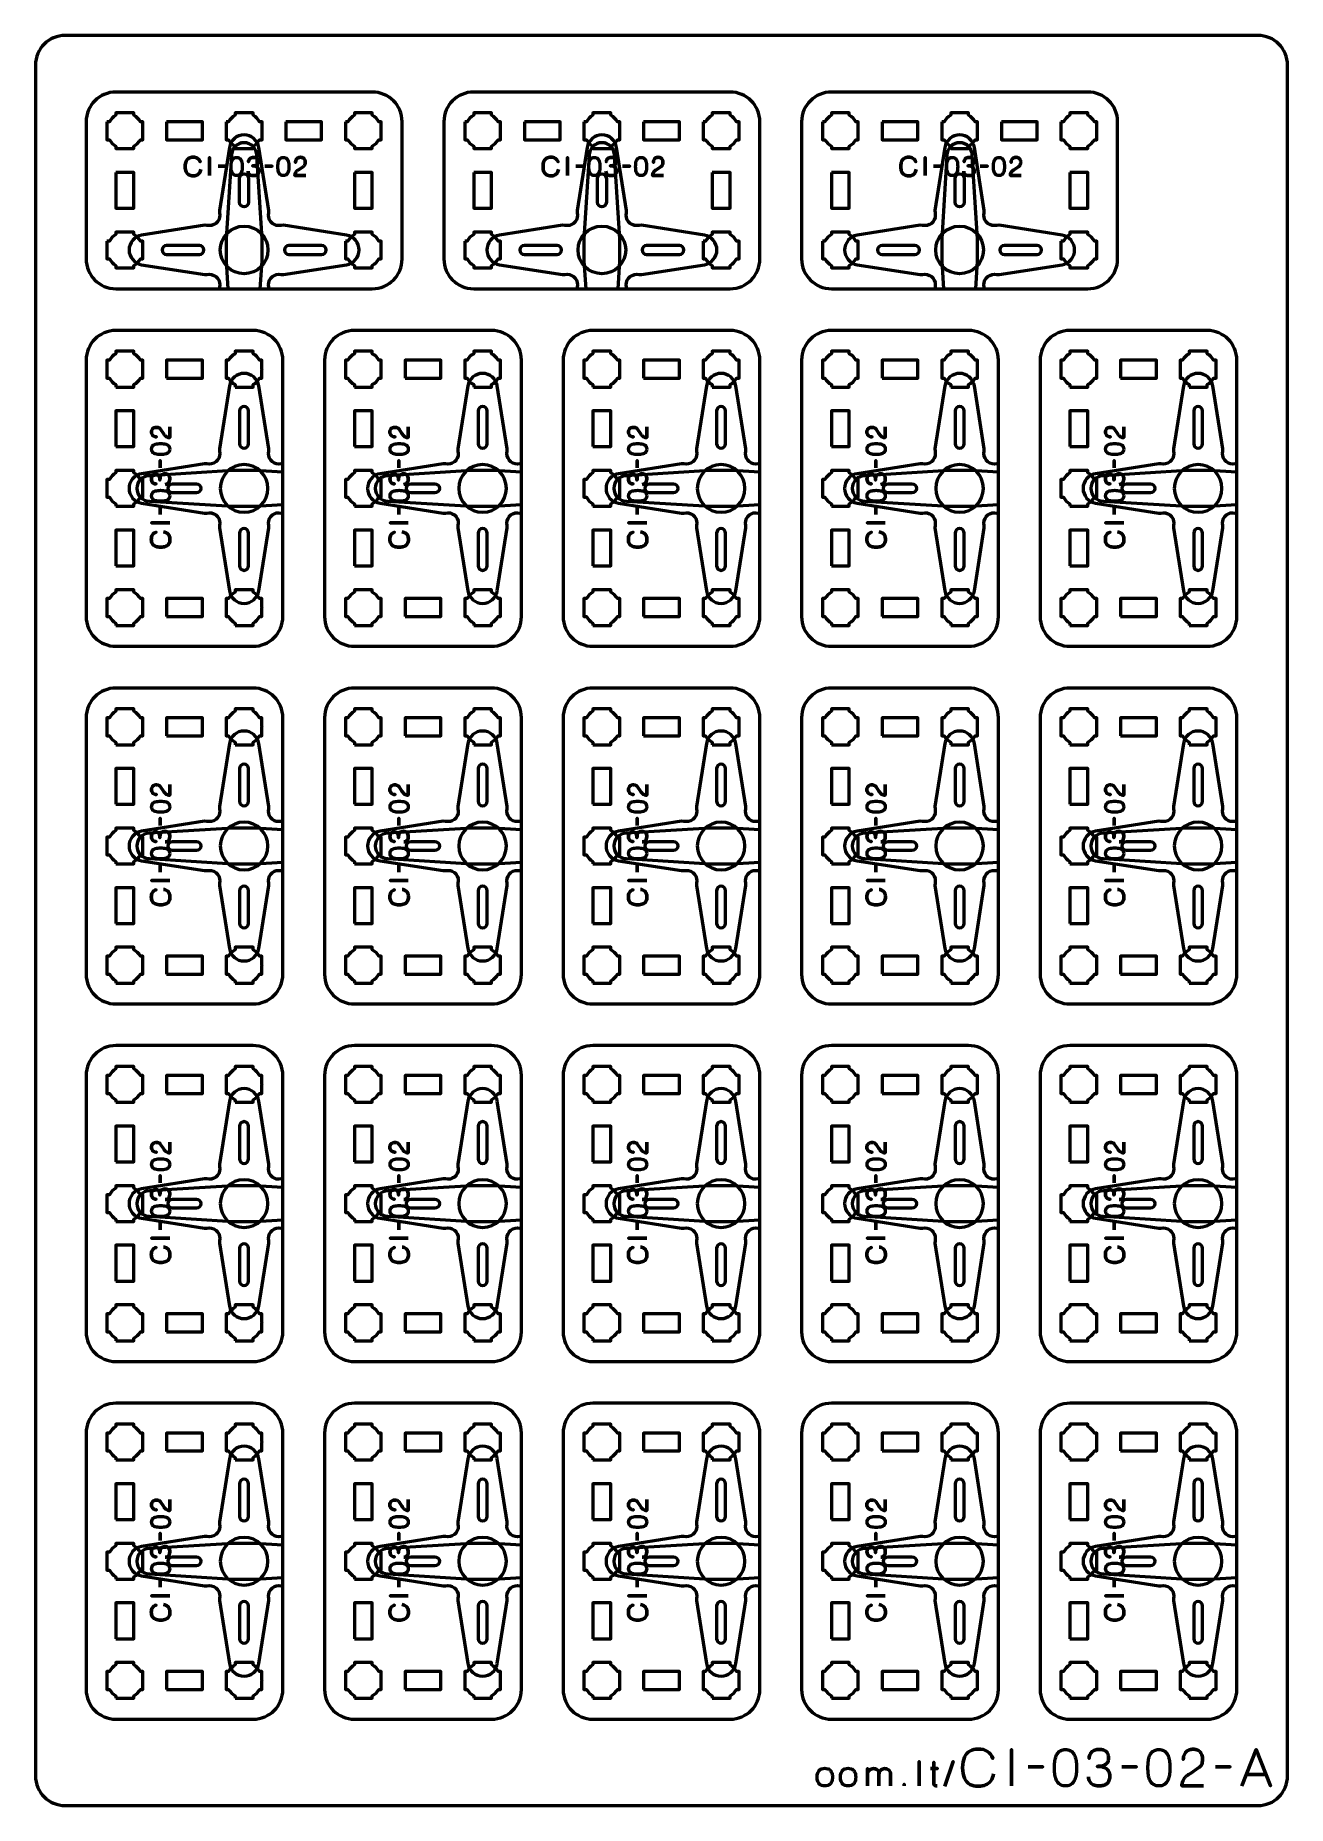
# Model space of a CAD drawing. Header units: centimetres. Extents: x -21 to 0, y -29.7 to 0.
import ezdxf

# ---------------------------------------------------------------- set-up
doc = ezdxf.new("R2010")
doc.units = ezdxf.units.CM
doc.header["$MEASUREMENT"] = 0
doc.layers.add('Layer 1', color=7, linetype='Continuous')

msp = doc.modelspace()

# ---------------------------------------------------------------- linework, layer by layer
at = {"layer": 'Layer 1', "color": 250, "lineweight": 53}
for centre in [(-17.5, -3.6), (-11.5, -3.6), (-5.5, -3.6)]:
    msp.add_ellipse(centre, major_axis=(0, 0.4), ratio=1, dxfattribs=at)
at = {"layer": 'Layer 1', "color": 22, "lineweight": 53}
msp.add_open_spline([(-21.00003, -29.19995), (-21.00003, -29.19995), (-21.00003, -0.49992), (-21.00003, -0.49992), (-21.00003, -0.49992), (-21.00003, -0.22295), (-20.77694, 0.00004), (-20.49994, 0.00004), (-20.49994, 0.00004), (-20.49994, 0.00004), (-0.50008, 0.00004), (-0.50008, 0.00004), (-0.50008, 0.00004), (-0.22294, 0.00004), (0.00002, -0.22295), (0.00002, -0.49992), (0.00002, -0.49992), (0.00002, -0.49992), (0.00002, -29.19995), (0.00002, -29.19995), (0.00002, -29.19995), (0.00002, -29.47695), (-0.22294, -29.70004), (-0.50008, -29.70004), (-0.50008, -29.70004), (-0.50008, -29.70004), (-20.49994, -29.70004), (-20.49994, -29.70004), (-20.49994, -29.70004), (-20.77694, -29.70004), (-21.00003, -29.47695), (-21.00003, -29.19995)], degree=3, knots=[0, 0, 0, 0, 0.125, 0.125, 0.125, 0.125, 0.25, 0.25, 0.25, 0.25, 0.375, 0.375, 0.375, 0.375, 0.5, 0.5, 0.5, 0.5, 0.625, 0.625, 0.625, 0.625, 0.75, 0.75, 0.75, 0.75, 0.875, 0.875, 0.875, 0.875, 1, 1, 1, 1], dxfattribs=at)
at = {"layer": 'Layer 1', "color": 114, "lineweight": 53}
for points in [[(-19.64994, -0.94997), (-19.64994, -0.94997), (-15.35007, -0.94997), (-15.35007, -0.94997), (-15.35007, -0.94997), (-15.07293, -0.94997), (-14.84997, -1.17306), (-14.84997, -1.45006), (-14.84997, -1.45006), (-14.84997, -1.45006), (-14.84997, -3.74993), (-14.84997, -3.74993), (-14.84997, -3.74993), (-14.84997, -4.02707), (-15.07293, -4.25003), (-15.35007, -4.25003), (-15.35007, -4.25003), (-15.35007, -4.25003), (-19.64994, -4.25003), (-19.64994, -4.25003), (-19.64994, -4.25003), (-19.92694, -4.25003), (-20.15003, -4.02707), (-20.15003, -3.74993), (-20.15003, -3.74993), (-20.15003, -3.74993), (-20.15003, -1.45006), (-20.15003, -1.45006), (-20.15003, -1.45006), (-20.15003, -1.17306), (-19.92694, -0.94997), (-19.64994, -0.94997)], [(-13.64994, -0.94997), (-13.64994, -0.94997), (-9.35007, -0.94997), (-9.35007, -0.94997), (-9.35007, -0.94997), (-9.07293, -0.94997), (-8.84997, -1.17306), (-8.84997, -1.45006), (-8.84997, -1.45006), (-8.84997, -1.45006), (-8.84997, -3.74993), (-8.84997, -3.74993), (-8.84997, -3.74993), (-8.84997, -4.02707), (-9.07293, -4.25003), (-9.35007, -4.25003), (-9.35007, -4.25003), (-9.35007, -4.25003), (-13.64994, -4.25003), (-13.64994, -4.25003), (-13.64994, -4.25003), (-13.92694, -4.25003), (-14.15003, -4.02707), (-14.15003, -3.74993), (-14.15003, -3.74993), (-14.15003, -3.74993), (-14.15003, -1.45006), (-14.15003, -1.45006), (-14.15003, -1.45006), (-14.15003, -1.17306), (-13.92694, -0.94997), (-13.64994, -0.94997)], [(-7.64994, -0.94997), (-7.64994, -0.94997), (-3.35007, -0.94997), (-3.35007, -0.94997), (-3.35007, -0.94997), (-3.07293, -0.94997), (-2.84997, -1.17306), (-2.84997, -1.45006), (-2.84997, -1.45006), (-2.84997, -1.45006), (-2.84997, -3.74993), (-2.84997, -3.74993), (-2.84997, -3.74993), (-2.84997, -4.02707), (-3.07293, -4.25003), (-3.35007, -4.25003), (-3.35007, -4.25003), (-3.35007, -4.25003), (-7.64994, -4.25003), (-7.64994, -4.25003), (-7.64994, -4.25003), (-7.92694, -4.25003), (-8.15003, -4.02707), (-8.15003, -3.74993), (-8.15003, -3.74993), (-8.15003, -3.74993), (-8.15003, -1.45006), (-8.15003, -1.45006), (-8.15003, -1.45006), (-8.15003, -1.17306), (-7.92694, -0.94997), (-7.64994, -0.94997)], [(-20.15003, -9.74994), (-20.15003, -9.74994), (-20.15003, -5.45007), (-20.15003, -5.45007), (-20.15003, -5.45007), (-20.15003, -5.17293), (-19.92694, -4.94997), (-19.64994, -4.94997), (-19.64994, -4.94997), (-19.64994, -4.94997), (-17.35007, -4.94997), (-17.35007, -4.94997), (-17.35007, -4.94997), (-17.07293, -4.94997), (-16.84997, -5.17293), (-16.84997, -5.45007), (-16.84997, -5.45007), (-16.84997, -5.45007), (-16.84997, -9.74994), (-16.84997, -9.74994), (-16.84997, -9.74994), (-16.84997, -10.02694), (-17.07293, -10.25003), (-17.35007, -10.25003), (-17.35007, -10.25003), (-17.35007, -10.25003), (-19.64994, -10.25003), (-19.64994, -10.25003), (-19.64994, -10.25003), (-19.92694, -10.25003), (-20.15003, -10.02694), (-20.15003, -9.74994)], [(-16.15003, -9.74994), (-16.15003, -9.74994), (-16.15003, -5.45007), (-16.15003, -5.45007), (-16.15003, -5.45007), (-16.15003, -5.17293), (-15.92694, -4.94997), (-15.64994, -4.94997), (-15.64994, -4.94997), (-15.64994, -4.94997), (-13.35007, -4.94997), (-13.35007, -4.94997), (-13.35007, -4.94997), (-13.07293, -4.94997), (-12.84997, -5.17293), (-12.84997, -5.45007), (-12.84997, -5.45007), (-12.84997, -5.45007), (-12.84997, -9.74994), (-12.84997, -9.74994), (-12.84997, -9.74994), (-12.84997, -10.02694), (-13.07293, -10.25003), (-13.35007, -10.25003), (-13.35007, -10.25003), (-13.35007, -10.25003), (-15.64994, -10.25003), (-15.64994, -10.25003), (-15.64994, -10.25003), (-15.92694, -10.25003), (-16.15003, -10.02694), (-16.15003, -9.74994)], [(-12.15003, -9.74994), (-12.15003, -9.74994), (-12.15003, -5.45007), (-12.15003, -5.45007), (-12.15003, -5.45007), (-12.15003, -5.17293), (-11.92694, -4.94997), (-11.64994, -4.94997), (-11.64994, -4.94997), (-11.64994, -4.94997), (-9.35007, -4.94997), (-9.35007, -4.94997), (-9.35007, -4.94997), (-9.07293, -4.94997), (-8.84997, -5.17293), (-8.84997, -5.45007), (-8.84997, -5.45007), (-8.84997, -5.45007), (-8.84997, -9.74994), (-8.84997, -9.74994), (-8.84997, -9.74994), (-8.84997, -10.02694), (-9.07293, -10.25003), (-9.35007, -10.25003), (-9.35007, -10.25003), (-9.35007, -10.25003), (-11.64994, -10.25003), (-11.64994, -10.25003), (-11.64994, -10.25003), (-11.92694, -10.25003), (-12.15003, -10.02694), (-12.15003, -9.74994)], [(-8.15003, -9.74994), (-8.15003, -9.74994), (-8.15003, -5.45007), (-8.15003, -5.45007), (-8.15003, -5.45007), (-8.15003, -5.17293), (-7.92694, -4.94997), (-7.64994, -4.94997), (-7.64994, -4.94997), (-7.64994, -4.94997), (-5.35007, -4.94997), (-5.35007, -4.94997), (-5.35007, -4.94997), (-5.07293, -4.94997), (-4.84997, -5.17293), (-4.84997, -5.45007), (-4.84997, -5.45007), (-4.84997, -5.45007), (-4.84997, -9.74994), (-4.84997, -9.74994), (-4.84997, -9.74994), (-4.84997, -10.02694), (-5.07293, -10.25003), (-5.35007, -10.25003), (-5.35007, -10.25003), (-5.35007, -10.25003), (-7.64994, -10.25003), (-7.64994, -10.25003), (-7.64994, -10.25003), (-7.92694, -10.25003), (-8.15003, -10.02694), (-8.15003, -9.74994)], [(-4.15003, -9.74994), (-4.15003, -9.74994), (-4.15003, -5.45007), (-4.15003, -5.45007), (-4.15003, -5.45007), (-4.15003, -5.17293), (-3.92694, -4.94997), (-3.64994, -4.94997), (-3.64994, -4.94997), (-3.64994, -4.94997), (-1.35007, -4.94997), (-1.35007, -4.94997), (-1.35007, -4.94997), (-1.07293, -4.94997), (-0.84997, -5.17293), (-0.84997, -5.45007), (-0.84997, -5.45007), (-0.84997, -5.45007), (-0.84997, -9.74994), (-0.84997, -9.74994), (-0.84997, -9.74994), (-0.84997, -10.02694), (-1.07293, -10.25003), (-1.35007, -10.25003), (-1.35007, -10.25003), (-1.35007, -10.25003), (-3.64994, -10.25003), (-3.64994, -10.25003), (-3.64994, -10.25003), (-3.92694, -10.25003), (-4.15003, -10.02694), (-4.15003, -9.74994)], [(-20.15003, -15.74994), (-20.15003, -15.74994), (-20.15003, -11.45007), (-20.15003, -11.45007), (-20.15003, -11.45007), (-20.15003, -11.17293), (-19.92694, -10.94997), (-19.64994, -10.94997), (-19.64994, -10.94997), (-19.64994, -10.94997), (-17.35007, -10.94997), (-17.35007, -10.94997), (-17.35007, -10.94997), (-17.07293, -10.94997), (-16.84997, -11.17293), (-16.84997, -11.45007), (-16.84997, -11.45007), (-16.84997, -11.45007), (-16.84997, -15.74994), (-16.84997, -15.74994), (-16.84997, -15.74994), (-16.84997, -16.02694), (-17.07293, -16.25003), (-17.35007, -16.25003), (-17.35007, -16.25003), (-17.35007, -16.25003), (-19.64994, -16.25003), (-19.64994, -16.25003), (-19.64994, -16.25003), (-19.92694, -16.25003), (-20.15003, -16.02694), (-20.15003, -15.74994)], [(-16.15003, -15.74994), (-16.15003, -15.74994), (-16.15003, -11.45007), (-16.15003, -11.45007), (-16.15003, -11.45007), (-16.15003, -11.17293), (-15.92694, -10.94997), (-15.64994, -10.94997), (-15.64994, -10.94997), (-15.64994, -10.94997), (-13.35007, -10.94997), (-13.35007, -10.94997), (-13.35007, -10.94997), (-13.07293, -10.94997), (-12.84997, -11.17293), (-12.84997, -11.45007), (-12.84997, -11.45007), (-12.84997, -11.45007), (-12.84997, -15.74994), (-12.84997, -15.74994), (-12.84997, -15.74994), (-12.84997, -16.02694), (-13.07293, -16.25003), (-13.35007, -16.25003), (-13.35007, -16.25003), (-13.35007, -16.25003), (-15.64994, -16.25003), (-15.64994, -16.25003), (-15.64994, -16.25003), (-15.92694, -16.25003), (-16.15003, -16.02694), (-16.15003, -15.74994)], [(-12.15003, -15.74994), (-12.15003, -15.74994), (-12.15003, -11.45007), (-12.15003, -11.45007), (-12.15003, -11.45007), (-12.15003, -11.17293), (-11.92694, -10.94997), (-11.64994, -10.94997), (-11.64994, -10.94997), (-11.64994, -10.94997), (-9.35007, -10.94997), (-9.35007, -10.94997), (-9.35007, -10.94997), (-9.07293, -10.94997), (-8.84997, -11.17293), (-8.84997, -11.45007), (-8.84997, -11.45007), (-8.84997, -11.45007), (-8.84997, -15.74994), (-8.84997, -15.74994), (-8.84997, -15.74994), (-8.84997, -16.02694), (-9.07293, -16.25003), (-9.35007, -16.25003), (-9.35007, -16.25003), (-9.35007, -16.25003), (-11.64994, -16.25003), (-11.64994, -16.25003), (-11.64994, -16.25003), (-11.92694, -16.25003), (-12.15003, -16.02694), (-12.15003, -15.74994)], [(-8.15003, -15.74994), (-8.15003, -15.74994), (-8.15003, -11.45007), (-8.15003, -11.45007), (-8.15003, -11.45007), (-8.15003, -11.17293), (-7.92694, -10.94997), (-7.64994, -10.94997), (-7.64994, -10.94997), (-7.64994, -10.94997), (-5.35007, -10.94997), (-5.35007, -10.94997), (-5.35007, -10.94997), (-5.07293, -10.94997), (-4.84997, -11.17293), (-4.84997, -11.45007), (-4.84997, -11.45007), (-4.84997, -11.45007), (-4.84997, -15.74994), (-4.84997, -15.74994), (-4.84997, -15.74994), (-4.84997, -16.02694), (-5.07293, -16.25003), (-5.35007, -16.25003), (-5.35007, -16.25003), (-5.35007, -16.25003), (-7.64994, -16.25003), (-7.64994, -16.25003), (-7.64994, -16.25003), (-7.92694, -16.25003), (-8.15003, -16.02694), (-8.15003, -15.74994)], [(-4.15003, -15.74994), (-4.15003, -15.74994), (-4.15003, -11.45007), (-4.15003, -11.45007), (-4.15003, -11.45007), (-4.15003, -11.17293), (-3.92694, -10.94997), (-3.64994, -10.94997), (-3.64994, -10.94997), (-3.64994, -10.94997), (-1.35007, -10.94997), (-1.35007, -10.94997), (-1.35007, -10.94997), (-1.07293, -10.94997), (-0.84997, -11.17293), (-0.84997, -11.45007), (-0.84997, -11.45007), (-0.84997, -11.45007), (-0.84997, -15.74994), (-0.84997, -15.74994), (-0.84997, -15.74994), (-0.84997, -16.02694), (-1.07293, -16.25003), (-1.35007, -16.25003), (-1.35007, -16.25003), (-1.35007, -16.25003), (-3.64994, -16.25003), (-3.64994, -16.25003), (-3.64994, -16.25003), (-3.92694, -16.25003), (-4.15003, -16.02694), (-4.15003, -15.74994)], [(-20.15003, -21.74994), (-20.15003, -21.74994), (-20.15003, -17.45007), (-20.15003, -17.45007), (-20.15003, -17.45007), (-20.15003, -17.17293), (-19.92694, -16.94997), (-19.64994, -16.94997), (-19.64994, -16.94997), (-19.64994, -16.94997), (-17.35007, -16.94997), (-17.35007, -16.94997), (-17.35007, -16.94997), (-17.07293, -16.94997), (-16.84997, -17.17293), (-16.84997, -17.45007), (-16.84997, -17.45007), (-16.84997, -17.45007), (-16.84997, -21.74994), (-16.84997, -21.74994), (-16.84997, -21.74994), (-16.84997, -22.02694), (-17.07293, -22.25003), (-17.35007, -22.25003), (-17.35007, -22.25003), (-17.35007, -22.25003), (-19.64994, -22.25003), (-19.64994, -22.25003), (-19.64994, -22.25003), (-19.92694, -22.25003), (-20.15003, -22.02694), (-20.15003, -21.74994)], [(-16.15003, -21.74994), (-16.15003, -21.74994), (-16.15003, -17.45007), (-16.15003, -17.45007), (-16.15003, -17.45007), (-16.15003, -17.17293), (-15.92694, -16.94997), (-15.64994, -16.94997), (-15.64994, -16.94997), (-15.64994, -16.94997), (-13.35007, -16.94997), (-13.35007, -16.94997), (-13.35007, -16.94997), (-13.07293, -16.94997), (-12.84997, -17.17293), (-12.84997, -17.45007), (-12.84997, -17.45007), (-12.84997, -17.45007), (-12.84997, -21.74994), (-12.84997, -21.74994), (-12.84997, -21.74994), (-12.84997, -22.02694), (-13.07293, -22.25003), (-13.35007, -22.25003), (-13.35007, -22.25003), (-13.35007, -22.25003), (-15.64994, -22.25003), (-15.64994, -22.25003), (-15.64994, -22.25003), (-15.92694, -22.25003), (-16.15003, -22.02694), (-16.15003, -21.74994)], [(-12.15003, -21.74994), (-12.15003, -21.74994), (-12.15003, -17.45007), (-12.15003, -17.45007), (-12.15003, -17.45007), (-12.15003, -17.17293), (-11.92694, -16.94997), (-11.64994, -16.94997), (-11.64994, -16.94997), (-11.64994, -16.94997), (-9.35007, -16.94997), (-9.35007, -16.94997), (-9.35007, -16.94997), (-9.07293, -16.94997), (-8.84997, -17.17293), (-8.84997, -17.45007), (-8.84997, -17.45007), (-8.84997, -17.45007), (-8.84997, -21.74994), (-8.84997, -21.74994), (-8.84997, -21.74994), (-8.84997, -22.02694), (-9.07293, -22.25003), (-9.35007, -22.25003), (-9.35007, -22.25003), (-9.35007, -22.25003), (-11.64994, -22.25003), (-11.64994, -22.25003), (-11.64994, -22.25003), (-11.92694, -22.25003), (-12.15003, -22.02694), (-12.15003, -21.74994)], [(-8.15003, -21.74994), (-8.15003, -21.74994), (-8.15003, -17.45007), (-8.15003, -17.45007), (-8.15003, -17.45007), (-8.15003, -17.17293), (-7.92694, -16.94997), (-7.64994, -16.94997), (-7.64994, -16.94997), (-7.64994, -16.94997), (-5.35007, -16.94997), (-5.35007, -16.94997), (-5.35007, -16.94997), (-5.07293, -16.94997), (-4.84997, -17.17293), (-4.84997, -17.45007), (-4.84997, -17.45007), (-4.84997, -17.45007), (-4.84997, -21.74994), (-4.84997, -21.74994), (-4.84997, -21.74994), (-4.84997, -22.02694), (-5.07293, -22.25003), (-5.35007, -22.25003), (-5.35007, -22.25003), (-5.35007, -22.25003), (-7.64994, -22.25003), (-7.64994, -22.25003), (-7.64994, -22.25003), (-7.92694, -22.25003), (-8.15003, -22.02694), (-8.15003, -21.74994)], [(-4.15003, -21.74994), (-4.15003, -21.74994), (-4.15003, -17.45007), (-4.15003, -17.45007), (-4.15003, -17.45007), (-4.15003, -17.17293), (-3.92694, -16.94997), (-3.64994, -16.94997), (-3.64994, -16.94997), (-3.64994, -16.94997), (-1.35007, -16.94997), (-1.35007, -16.94997), (-1.35007, -16.94997), (-1.07293, -16.94997), (-0.84997, -17.17293), (-0.84997, -17.45007), (-0.84997, -17.45007), (-0.84997, -17.45007), (-0.84997, -21.74994), (-0.84997, -21.74994), (-0.84997, -21.74994), (-0.84997, -22.02694), (-1.07293, -22.25003), (-1.35007, -22.25003), (-1.35007, -22.25003), (-1.35007, -22.25003), (-3.64994, -22.25003), (-3.64994, -22.25003), (-3.64994, -22.25003), (-3.92694, -22.25003), (-4.15003, -22.02694), (-4.15003, -21.74994)], [(-20.15003, -27.74994), (-20.15003, -27.74994), (-20.15003, -23.45007), (-20.15003, -23.45007), (-20.15003, -23.45007), (-20.15003, -23.17293), (-19.92694, -22.94997), (-19.64994, -22.94997), (-19.64994, -22.94997), (-19.64994, -22.94997), (-17.35007, -22.94997), (-17.35007, -22.94997), (-17.35007, -22.94997), (-17.07293, -22.94997), (-16.84997, -23.17293), (-16.84997, -23.45007), (-16.84997, -23.45007), (-16.84997, -23.45007), (-16.84997, -27.74994), (-16.84997, -27.74994), (-16.84997, -27.74994), (-16.84997, -28.02694), (-17.07293, -28.25003), (-17.35007, -28.25003), (-17.35007, -28.25003), (-17.35007, -28.25003), (-19.64994, -28.25003), (-19.64994, -28.25003), (-19.64994, -28.25003), (-19.92694, -28.25003), (-20.15003, -28.02694), (-20.15003, -27.74994)], [(-16.15003, -27.74994), (-16.15003, -27.74994), (-16.15003, -23.45007), (-16.15003, -23.45007), (-16.15003, -23.45007), (-16.15003, -23.17293), (-15.92694, -22.94997), (-15.64994, -22.94997), (-15.64994, -22.94997), (-15.64994, -22.94997), (-13.35007, -22.94997), (-13.35007, -22.94997), (-13.35007, -22.94997), (-13.07293, -22.94997), (-12.84997, -23.17293), (-12.84997, -23.45007), (-12.84997, -23.45007), (-12.84997, -23.45007), (-12.84997, -27.74994), (-12.84997, -27.74994), (-12.84997, -27.74994), (-12.84997, -28.02694), (-13.07293, -28.25003), (-13.35007, -28.25003), (-13.35007, -28.25003), (-13.35007, -28.25003), (-15.64994, -28.25003), (-15.64994, -28.25003), (-15.64994, -28.25003), (-15.92694, -28.25003), (-16.15003, -28.02694), (-16.15003, -27.74994)], [(-12.15003, -27.74994), (-12.15003, -27.74994), (-12.15003, -23.45007), (-12.15003, -23.45007), (-12.15003, -23.45007), (-12.15003, -23.17293), (-11.92694, -22.94997), (-11.64994, -22.94997), (-11.64994, -22.94997), (-11.64994, -22.94997), (-9.35007, -22.94997), (-9.35007, -22.94997), (-9.35007, -22.94997), (-9.07293, -22.94997), (-8.84997, -23.17293), (-8.84997, -23.45007), (-8.84997, -23.45007), (-8.84997, -23.45007), (-8.84997, -27.74994), (-8.84997, -27.74994), (-8.84997, -27.74994), (-8.84997, -28.02694), (-9.07293, -28.25003), (-9.35007, -28.25003), (-9.35007, -28.25003), (-9.35007, -28.25003), (-11.64994, -28.25003), (-11.64994, -28.25003), (-11.64994, -28.25003), (-11.92694, -28.25003), (-12.15003, -28.02694), (-12.15003, -27.74994)], [(-8.15003, -27.74994), (-8.15003, -27.74994), (-8.15003, -23.45007), (-8.15003, -23.45007), (-8.15003, -23.45007), (-8.15003, -23.17293), (-7.92694, -22.94997), (-7.64994, -22.94997), (-7.64994, -22.94997), (-7.64994, -22.94997), (-5.35007, -22.94997), (-5.35007, -22.94997), (-5.35007, -22.94997), (-5.07293, -22.94997), (-4.84997, -23.17293), (-4.84997, -23.45007), (-4.84997, -23.45007), (-4.84997, -23.45007), (-4.84997, -27.74994), (-4.84997, -27.74994), (-4.84997, -27.74994), (-4.84997, -28.02694), (-5.07293, -28.25003), (-5.35007, -28.25003), (-5.35007, -28.25003), (-5.35007, -28.25003), (-7.64994, -28.25003), (-7.64994, -28.25003), (-7.64994, -28.25003), (-7.92694, -28.25003), (-8.15003, -28.02694), (-8.15003, -27.74994)], [(-4.15003, -27.74994), (-4.15003, -27.74994), (-4.15003, -23.45007), (-4.15003, -23.45007), (-4.15003, -23.45007), (-4.15003, -23.17293), (-3.92694, -22.94997), (-3.64994, -22.94997), (-3.64994, -22.94997), (-3.64994, -22.94997), (-1.35007, -22.94997), (-1.35007, -22.94997), (-1.35007, -22.94997), (-1.07293, -22.94997), (-0.84997, -23.17293), (-0.84997, -23.45007), (-0.84997, -23.45007), (-0.84997, -23.45007), (-0.84997, -27.74994), (-0.84997, -27.74994), (-0.84997, -27.74994), (-0.84997, -28.02694), (-1.07293, -28.25003), (-1.35007, -28.25003), (-1.35007, -28.25003), (-1.35007, -28.25003), (-3.64994, -28.25003), (-3.64994, -28.25003), (-3.64994, -28.25003), (-3.92694, -28.25003), (-4.15003, -28.02694), (-4.15003, -27.74994)]]:
    msp.add_open_spline(points, degree=3, knots=[0, 0, 0, 0, 0.125, 0.125, 0.125, 0.125, 0.25, 0.25, 0.25, 0.25, 0.375, 0.375, 0.375, 0.375, 0.5, 0.5, 0.5, 0.5, 0.625, 0.625, 0.625, 0.625, 0.75, 0.75, 0.75, 0.75, 0.875, 0.875, 0.875, 0.875, 1, 1, 1, 1], dxfattribs=at)
at = {"layer": 'Layer 1', "lineweight": 53}
for points, knots in [([(-19.8, -1.44994), (-19.8, -1.44994), (-19.7598, -1.44994), (-19.7598, -1.44994), (-19.7598, -1.44994), (-19.73347, -1.40442), (-19.69551, -1.36649), (-19.65, -1.34016), (-19.65, -1.34016), (-19.65, -1.34016), (-19.65, -1.29994), (-19.65, -1.29994), (-19.65, -1.29994), (-19.65, -1.29994), (-19.35, -1.29994), (-19.35, -1.29994), (-19.35, -1.29994), (-19.35, -1.29994), (-19.35, -1.34013), (-19.35, -1.34013), (-19.35, -1.34013), (-19.30447, -1.36646), (-19.26648, -1.40441), (-19.24012, -1.44994), (-19.24012, -1.44994), (-19.24012, -1.44994), (-19.2, -1.44994), (-19.2, -1.44994), (-19.2, -1.44994), (-19.2, -1.44994), (-19.2, -1.59536), (-19.2, -1.59536), (-19.2, -1.59536), (-19.2, -1.59536), (-19.19994, -1.60001), (-19.19994, -1.60001), (-19.19994, -1.60001), (-19.19994, -1.60001), (-19.2, -1.60465), (-19.2, -1.60465), (-19.2, -1.60465), (-19.2, -1.60465), (-19.2, -1.74994), (-19.2, -1.74994), (-19.2, -1.74994), (-19.2, -1.74994), (-19.24007, -1.74994), (-19.24007, -1.74994), (-19.24007, -1.74994), (-19.26642, -1.79551), (-19.30442, -1.83352), (-19.35, -1.85988), (-19.35, -1.85988), (-19.35, -1.85988), (-19.35, -1.89994), (-19.35, -1.89994), (-19.35, -1.89994), (-19.35, -1.89994), (-19.49328, -1.89994), (-19.49328, -1.89994), (-19.49328, -1.89994), (-19.49328, -1.89994), (-19.49995, -1.90002), (-19.49995, -1.90002), (-19.49995, -1.90002), (-19.49995, -1.90002), (-19.50663, -1.89994), (-19.50663, -1.89994), (-19.50663, -1.89994), (-19.50663, -1.89994), (-19.65, -1.89994), (-19.65, -1.89994), (-19.65, -1.89994), (-19.65, -1.89994), (-19.65, -1.85984), (-19.65, -1.85984), (-19.65, -1.85984), (-19.69554, -1.83348), (-19.73352, -1.79549), (-19.75985, -1.74994), (-19.75985, -1.74994), (-19.75985, -1.74994), (-19.8, -1.74994), (-19.8, -1.74994), (-19.8, -1.74994), (-19.8, -1.74994), (-19.8, -1.44994), (-19.8, -1.44994)], [0, 0, 0, 0, 0.04545455, 0.04545455, 0.04545455, 0.04545455, 0.09090909, 0.09090909, 0.09090909, 0.09090909, 0.13636364, 0.13636364, 0.13636364, 0.13636364, 0.18181818, 0.18181818, 0.18181818, 0.18181818, 0.22727273, 0.22727273, 0.22727273, 0.22727273, 0.27272727, 0.27272727, 0.27272727, 0.27272727, 0.31818182, 0.31818182, 0.31818182, 0.31818182, 0.36363636, 0.36363636, 0.36363636, 0.36363636, 0.40909091, 0.40909091, 0.40909091, 0.40909091, 0.45454545, 0.45454545, 0.45454545, 0.45454545, 0.5, 0.5, 0.5, 0.5, 0.54545455, 0.54545455, 0.54545455, 0.54545455, 0.59090909, 0.59090909, 0.59090909, 0.59090909, 0.63636364, 0.63636364, 0.63636364, 0.63636364, 0.68181818, 0.68181818, 0.68181818, 0.68181818, 0.72727273, 0.72727273, 0.72727273, 0.72727273, 0.77272727, 0.77272727, 0.77272727, 0.77272727, 0.81818182, 0.81818182, 0.81818182, 0.81818182, 0.86363636, 0.86363636, 0.86363636, 0.86363636, 0.90909091, 0.90909091, 0.90909091, 0.90909091, 0.95454545, 0.95454545, 0.95454545, 0.95454545, 1, 1, 1, 1]), ([(-18.79999, -1.45006), (-18.79999, -1.45006), (-18.19998, -1.45006), (-18.19998, -1.45006), (-18.19998, -1.45006), (-18.19998, -1.45006), (-18.19998, -1.75007), (-18.19998, -1.75007), (-18.19998, -1.75007), (-18.19998, -1.75007), (-18.79999, -1.75007), (-18.79999, -1.75007), (-18.79999, -1.75007), (-18.79999, -1.75007), (-18.79999, -1.45006), (-18.79999, -1.45006)], [0, 0, 0, 0, 0.25, 0.25, 0.25, 0.25, 0.5, 0.5, 0.5, 0.5, 0.75, 0.75, 0.75, 0.75, 1, 1, 1, 1]), ([(-17.8, -1.44994), (-17.8, -1.44994), (-17.7598, -1.44994), (-17.7598, -1.44994), (-17.7598, -1.44994), (-17.73347, -1.40442), (-17.69551, -1.36649), (-17.65, -1.34016), (-17.65, -1.34016), (-17.65, -1.34016), (-17.65, -1.29994), (-17.65, -1.29994), (-17.65, -1.29994), (-17.65, -1.29994), (-17.35, -1.29994), (-17.35, -1.29994), (-17.35, -1.29994), (-17.35, -1.29994), (-17.35, -1.34013), (-17.35, -1.34013), (-17.35, -1.34013), (-17.30447, -1.36646), (-17.26648, -1.40441), (-17.24012, -1.44994), (-17.24012, -1.44994), (-17.24012, -1.44994), (-17.2, -1.44994), (-17.2, -1.44994), (-17.2, -1.44994), (-17.2, -1.44994), (-17.2, -1.59536), (-17.2, -1.59536), (-17.2, -1.59536), (-17.2, -1.59536), (-17.19994, -1.60001), (-17.19994, -1.60001), (-17.19994, -1.60001), (-17.19994, -1.60001), (-17.2, -1.60465), (-17.2, -1.60465), (-17.2, -1.60465), (-17.2, -1.60465), (-17.2, -1.74994), (-17.2, -1.74994), (-17.2, -1.74994), (-17.2, -1.74994), (-17.24007, -1.74994), (-17.24007, -1.74994), (-17.24007, -1.74994), (-17.26642, -1.79551), (-17.30442, -1.83352), (-17.35, -1.85988), (-17.35, -1.85988), (-17.35, -1.85988), (-17.35, -1.89994), (-17.35, -1.89994), (-17.35, -1.89994), (-17.35, -1.89994), (-17.49328, -1.89994), (-17.49328, -1.89994), (-17.49328, -1.89994), (-17.49328, -1.89994), (-17.49995, -1.90002), (-17.49995, -1.90002), (-17.49995, -1.90002), (-17.49995, -1.90002), (-17.50663, -1.89994), (-17.50663, -1.89994), (-17.50663, -1.89994), (-17.50663, -1.89994), (-17.65, -1.89994), (-17.65, -1.89994), (-17.65, -1.89994), (-17.65, -1.89994), (-17.65, -1.85984), (-17.65, -1.85984), (-17.65, -1.85984), (-17.69554, -1.83348), (-17.73352, -1.79549), (-17.75985, -1.74994), (-17.75985, -1.74994), (-17.75985, -1.74994), (-17.8, -1.74994), (-17.8, -1.74994), (-17.8, -1.74994), (-17.8, -1.74994), (-17.8, -1.44994), (-17.8, -1.44994)], [0, 0, 0, 0, 0.04545455, 0.04545455, 0.04545455, 0.04545455, 0.09090909, 0.09090909, 0.09090909, 0.09090909, 0.13636364, 0.13636364, 0.13636364, 0.13636364, 0.18181818, 0.18181818, 0.18181818, 0.18181818, 0.22727273, 0.22727273, 0.22727273, 0.22727273, 0.27272727, 0.27272727, 0.27272727, 0.27272727, 0.31818182, 0.31818182, 0.31818182, 0.31818182, 0.36363636, 0.36363636, 0.36363636, 0.36363636, 0.40909091, 0.40909091, 0.40909091, 0.40909091, 0.45454545, 0.45454545, 0.45454545, 0.45454545, 0.5, 0.5, 0.5, 0.5, 0.54545455, 0.54545455, 0.54545455, 0.54545455, 0.59090909, 0.59090909, 0.59090909, 0.59090909, 0.63636364, 0.63636364, 0.63636364, 0.63636364, 0.68181818, 0.68181818, 0.68181818, 0.68181818, 0.72727273, 0.72727273, 0.72727273, 0.72727273, 0.77272727, 0.77272727, 0.77272727, 0.77272727, 0.81818182, 0.81818182, 0.81818182, 0.81818182, 0.86363636, 0.86363636, 0.86363636, 0.86363636, 0.90909091, 0.90909091, 0.90909091, 0.90909091, 0.95454545, 0.95454545, 0.95454545, 0.95454545, 1, 1, 1, 1]), ([(-16.80002, -1.45006), (-16.80002, -1.45006), (-16.20002, -1.45006), (-16.20002, -1.45006), (-16.20002, -1.45006), (-16.20002, -1.45006), (-16.20002, -1.75007), (-16.20002, -1.75007), (-16.20002, -1.75007), (-16.20002, -1.75007), (-16.80002, -1.75007), (-16.80002, -1.75007), (-16.80002, -1.75007), (-16.80002, -1.75007), (-16.80002, -1.45006), (-16.80002, -1.45006)], [0, 0, 0, 0, 0.25, 0.25, 0.25, 0.25, 0.5, 0.5, 0.5, 0.5, 0.75, 0.75, 0.75, 0.75, 1, 1, 1, 1]), ([(-15.8, -1.44994), (-15.8, -1.44994), (-15.7598, -1.44994), (-15.7598, -1.44994), (-15.7598, -1.44994), (-15.73347, -1.40442), (-15.69551, -1.36649), (-15.65, -1.34016), (-15.65, -1.34016), (-15.65, -1.34016), (-15.65, -1.29994), (-15.65, -1.29994), (-15.65, -1.29994), (-15.65, -1.29994), (-15.35, -1.29994), (-15.35, -1.29994), (-15.35, -1.29994), (-15.35, -1.29994), (-15.35, -1.34013), (-15.35, -1.34013), (-15.35, -1.34013), (-15.30447, -1.36646), (-15.26648, -1.40441), (-15.24012, -1.44994), (-15.24012, -1.44994), (-15.24012, -1.44994), (-15.2, -1.44994), (-15.2, -1.44994), (-15.2, -1.44994), (-15.2, -1.44994), (-15.2, -1.59536), (-15.2, -1.59536), (-15.2, -1.59536), (-15.2, -1.59536), (-15.19994, -1.60001), (-15.19994, -1.60001), (-15.19994, -1.60001), (-15.19994, -1.60001), (-15.2, -1.60465), (-15.2, -1.60465), (-15.2, -1.60465), (-15.2, -1.60465), (-15.2, -1.74994), (-15.2, -1.74994), (-15.2, -1.74994), (-15.2, -1.74994), (-15.24007, -1.74994), (-15.24007, -1.74994), (-15.24007, -1.74994), (-15.26642, -1.79551), (-15.30442, -1.83352), (-15.35, -1.85988), (-15.35, -1.85988), (-15.35, -1.85988), (-15.35, -1.89994), (-15.35, -1.89994), (-15.35, -1.89994), (-15.35, -1.89994), (-15.49328, -1.89994), (-15.49328, -1.89994), (-15.49328, -1.89994), (-15.49328, -1.89994), (-15.49995, -1.90002), (-15.49995, -1.90002), (-15.49995, -1.90002), (-15.49995, -1.90002), (-15.50663, -1.89994), (-15.50663, -1.89994), (-15.50663, -1.89994), (-15.50663, -1.89994), (-15.65, -1.89994), (-15.65, -1.89994), (-15.65, -1.89994), (-15.65, -1.89994), (-15.65, -1.85984), (-15.65, -1.85984), (-15.65, -1.85984), (-15.69554, -1.83348), (-15.73352, -1.79549), (-15.75985, -1.74994), (-15.75985, -1.74994), (-15.75985, -1.74994), (-15.8, -1.74994), (-15.8, -1.74994), (-15.8, -1.74994), (-15.8, -1.74994), (-15.8, -1.44994), (-15.8, -1.44994)], [0, 0, 0, 0, 0.04545455, 0.04545455, 0.04545455, 0.04545455, 0.09090909, 0.09090909, 0.09090909, 0.09090909, 0.13636364, 0.13636364, 0.13636364, 0.13636364, 0.18181818, 0.18181818, 0.18181818, 0.18181818, 0.22727273, 0.22727273, 0.22727273, 0.22727273, 0.27272727, 0.27272727, 0.27272727, 0.27272727, 0.31818182, 0.31818182, 0.31818182, 0.31818182, 0.36363636, 0.36363636, 0.36363636, 0.36363636, 0.40909091, 0.40909091, 0.40909091, 0.40909091, 0.45454545, 0.45454545, 0.45454545, 0.45454545, 0.5, 0.5, 0.5, 0.5, 0.54545455, 0.54545455, 0.54545455, 0.54545455, 0.59090909, 0.59090909, 0.59090909, 0.59090909, 0.63636364, 0.63636364, 0.63636364, 0.63636364, 0.68181818, 0.68181818, 0.68181818, 0.68181818, 0.72727273, 0.72727273, 0.72727273, 0.72727273, 0.77272727, 0.77272727, 0.77272727, 0.77272727, 0.81818182, 0.81818182, 0.81818182, 0.81818182, 0.86363636, 0.86363636, 0.86363636, 0.86363636, 0.90909091, 0.90909091, 0.90909091, 0.90909091, 0.95454545, 0.95454545, 0.95454545, 0.95454545, 1, 1, 1, 1]), ([(-13.8, -1.44994), (-13.8, -1.44994), (-13.7598, -1.44994), (-13.7598, -1.44994), (-13.7598, -1.44994), (-13.73347, -1.40442), (-13.69551, -1.36649), (-13.65, -1.34016), (-13.65, -1.34016), (-13.65, -1.34016), (-13.65, -1.29994), (-13.65, -1.29994), (-13.65, -1.29994), (-13.65, -1.29994), (-13.35, -1.29994), (-13.35, -1.29994), (-13.35, -1.29994), (-13.35, -1.29994), (-13.35, -1.34013), (-13.35, -1.34013), (-13.35, -1.34013), (-13.30447, -1.36646), (-13.26648, -1.40441), (-13.24012, -1.44994), (-13.24012, -1.44994), (-13.24012, -1.44994), (-13.2, -1.44994), (-13.2, -1.44994), (-13.2, -1.44994), (-13.2, -1.44994), (-13.2, -1.59536), (-13.2, -1.59536), (-13.2, -1.59536), (-13.2, -1.59536), (-13.19994, -1.60001), (-13.19994, -1.60001), (-13.19994, -1.60001), (-13.19994, -1.60001), (-13.2, -1.60465), (-13.2, -1.60465), (-13.2, -1.60465), (-13.2, -1.60465), (-13.2, -1.74994), (-13.2, -1.74994), (-13.2, -1.74994), (-13.2, -1.74994), (-13.24007, -1.74994), (-13.24007, -1.74994), (-13.24007, -1.74994), (-13.26642, -1.79551), (-13.30442, -1.83352), (-13.35, -1.85988), (-13.35, -1.85988), (-13.35, -1.85988), (-13.35, -1.89994), (-13.35, -1.89994), (-13.35, -1.89994), (-13.35, -1.89994), (-13.49328, -1.89994), (-13.49328, -1.89994), (-13.49328, -1.89994), (-13.49328, -1.89994), (-13.49995, -1.90002), (-13.49995, -1.90002), (-13.49995, -1.90002), (-13.49995, -1.90002), (-13.50663, -1.89994), (-13.50663, -1.89994), (-13.50663, -1.89994), (-13.50663, -1.89994), (-13.65, -1.89994), (-13.65, -1.89994), (-13.65, -1.89994), (-13.65, -1.89994), (-13.65, -1.85984), (-13.65, -1.85984), (-13.65, -1.85984), (-13.69554, -1.83348), (-13.73352, -1.79549), (-13.75985, -1.74994), (-13.75985, -1.74994), (-13.75985, -1.74994), (-13.8, -1.74994), (-13.8, -1.74994), (-13.8, -1.74994), (-13.8, -1.74994), (-13.8, -1.44994), (-13.8, -1.44994)], [0, 0, 0, 0, 0.04545455, 0.04545455, 0.04545455, 0.04545455, 0.09090909, 0.09090909, 0.09090909, 0.09090909, 0.13636364, 0.13636364, 0.13636364, 0.13636364, 0.18181818, 0.18181818, 0.18181818, 0.18181818, 0.22727273, 0.22727273, 0.22727273, 0.22727273, 0.27272727, 0.27272727, 0.27272727, 0.27272727, 0.31818182, 0.31818182, 0.31818182, 0.31818182, 0.36363636, 0.36363636, 0.36363636, 0.36363636, 0.40909091, 0.40909091, 0.40909091, 0.40909091, 0.45454545, 0.45454545, 0.45454545, 0.45454545, 0.5, 0.5, 0.5, 0.5, 0.54545455, 0.54545455, 0.54545455, 0.54545455, 0.59090909, 0.59090909, 0.59090909, 0.59090909, 0.63636364, 0.63636364, 0.63636364, 0.63636364, 0.68181818, 0.68181818, 0.68181818, 0.68181818, 0.72727273, 0.72727273, 0.72727273, 0.72727273, 0.77272727, 0.77272727, 0.77272727, 0.77272727, 0.81818182, 0.81818182, 0.81818182, 0.81818182, 0.86363636, 0.86363636, 0.86363636, 0.86363636, 0.90909091, 0.90909091, 0.90909091, 0.90909091, 0.95454545, 0.95454545, 0.95454545, 0.95454545, 1, 1, 1, 1]), ([(-12.79999, -1.45006), (-12.79999, -1.45006), (-12.19998, -1.45006), (-12.19998, -1.45006), (-12.19998, -1.45006), (-12.19998, -1.45006), (-12.19998, -1.75007), (-12.19998, -1.75007), (-12.19998, -1.75007), (-12.19998, -1.75007), (-12.79999, -1.75007), (-12.79999, -1.75007), (-12.79999, -1.75007), (-12.79999, -1.75007), (-12.79999, -1.45006), (-12.79999, -1.45006)], [0, 0, 0, 0, 0.25, 0.25, 0.25, 0.25, 0.5, 0.5, 0.5, 0.5, 0.75, 0.75, 0.75, 0.75, 1, 1, 1, 1]), ([(-11.8, -1.44994), (-11.8, -1.44994), (-11.7598, -1.44994), (-11.7598, -1.44994), (-11.7598, -1.44994), (-11.73347, -1.40442), (-11.69551, -1.36649), (-11.65, -1.34016), (-11.65, -1.34016), (-11.65, -1.34016), (-11.65, -1.29994), (-11.65, -1.29994), (-11.65, -1.29994), (-11.65, -1.29994), (-11.35, -1.29994), (-11.35, -1.29994), (-11.35, -1.29994), (-11.35, -1.29994), (-11.35, -1.34013), (-11.35, -1.34013), (-11.35, -1.34013), (-11.30447, -1.36646), (-11.26648, -1.40441), (-11.24012, -1.44994), (-11.24012, -1.44994), (-11.24012, -1.44994), (-11.2, -1.44994), (-11.2, -1.44994), (-11.2, -1.44994), (-11.2, -1.44994), (-11.2, -1.59536), (-11.2, -1.59536), (-11.2, -1.59536), (-11.2, -1.59536), (-11.19994, -1.60001), (-11.19994, -1.60001), (-11.19994, -1.60001), (-11.19994, -1.60001), (-11.2, -1.60465), (-11.2, -1.60465), (-11.2, -1.60465), (-11.2, -1.60465), (-11.2, -1.74994), (-11.2, -1.74994), (-11.2, -1.74994), (-11.2, -1.74994), (-11.24007, -1.74994), (-11.24007, -1.74994), (-11.24007, -1.74994), (-11.26642, -1.79551), (-11.30442, -1.83352), (-11.35, -1.85988), (-11.35, -1.85988), (-11.35, -1.85988), (-11.35, -1.89994), (-11.35, -1.89994), (-11.35, -1.89994), (-11.35, -1.89994), (-11.49328, -1.89994), (-11.49328, -1.89994), (-11.49328, -1.89994), (-11.49328, -1.89994), (-11.49995, -1.90002), (-11.49995, -1.90002), (-11.49995, -1.90002), (-11.49995, -1.90002), (-11.50663, -1.89994), (-11.50663, -1.89994), (-11.50663, -1.89994), (-11.50663, -1.89994), (-11.65, -1.89994), (-11.65, -1.89994), (-11.65, -1.89994), (-11.65, -1.89994), (-11.65, -1.85984), (-11.65, -1.85984), (-11.65, -1.85984), (-11.69554, -1.83348), (-11.73352, -1.79549), (-11.75985, -1.74994), (-11.75985, -1.74994), (-11.75985, -1.74994), (-11.8, -1.74994), (-11.8, -1.74994), (-11.8, -1.74994), (-11.8, -1.74994), (-11.8, -1.44994), (-11.8, -1.44994)], [0, 0, 0, 0, 0.04545455, 0.04545455, 0.04545455, 0.04545455, 0.09090909, 0.09090909, 0.09090909, 0.09090909, 0.13636364, 0.13636364, 0.13636364, 0.13636364, 0.18181818, 0.18181818, 0.18181818, 0.18181818, 0.22727273, 0.22727273, 0.22727273, 0.22727273, 0.27272727, 0.27272727, 0.27272727, 0.27272727, 0.31818182, 0.31818182, 0.31818182, 0.31818182, 0.36363636, 0.36363636, 0.36363636, 0.36363636, 0.40909091, 0.40909091, 0.40909091, 0.40909091, 0.45454545, 0.45454545, 0.45454545, 0.45454545, 0.5, 0.5, 0.5, 0.5, 0.54545455, 0.54545455, 0.54545455, 0.54545455, 0.59090909, 0.59090909, 0.59090909, 0.59090909, 0.63636364, 0.63636364, 0.63636364, 0.63636364, 0.68181818, 0.68181818, 0.68181818, 0.68181818, 0.72727273, 0.72727273, 0.72727273, 0.72727273, 0.77272727, 0.77272727, 0.77272727, 0.77272727, 0.81818182, 0.81818182, 0.81818182, 0.81818182, 0.86363636, 0.86363636, 0.86363636, 0.86363636, 0.90909091, 0.90909091, 0.90909091, 0.90909091, 0.95454545, 0.95454545, 0.95454545, 0.95454545, 1, 1, 1, 1]), ([(-10.80002, -1.45006), (-10.80002, -1.45006), (-10.20002, -1.45006), (-10.20002, -1.45006), (-10.20002, -1.45006), (-10.20002, -1.45006), (-10.20002, -1.75007), (-10.20002, -1.75007), (-10.20002, -1.75007), (-10.20002, -1.75007), (-10.80002, -1.75007), (-10.80002, -1.75007), (-10.80002, -1.75007), (-10.80002, -1.75007), (-10.80002, -1.45006), (-10.80002, -1.45006)], [0, 0, 0, 0, 0.25, 0.25, 0.25, 0.25, 0.5, 0.5, 0.5, 0.5, 0.75, 0.75, 0.75, 0.75, 1, 1, 1, 1]), ([(-9.8, -1.44994), (-9.8, -1.44994), (-9.7598, -1.44994), (-9.7598, -1.44994), (-9.7598, -1.44994), (-9.73347, -1.40442), (-9.69551, -1.36649), (-9.65, -1.34016), (-9.65, -1.34016), (-9.65, -1.34016), (-9.65, -1.29994), (-9.65, -1.29994), (-9.65, -1.29994), (-9.65, -1.29994), (-9.35, -1.29994), (-9.35, -1.29994), (-9.35, -1.29994), (-9.35, -1.29994), (-9.35, -1.34013), (-9.35, -1.34013), (-9.35, -1.34013), (-9.30447, -1.36646), (-9.26648, -1.40441), (-9.24012, -1.44994), (-9.24012, -1.44994), (-9.24012, -1.44994), (-9.2, -1.44994), (-9.2, -1.44994), (-9.2, -1.44994), (-9.2, -1.44994), (-9.2, -1.59536), (-9.2, -1.59536), (-9.2, -1.59536), (-9.2, -1.59536), (-9.19994, -1.60001), (-9.19994, -1.60001), (-9.19994, -1.60001), (-9.19994, -1.60001), (-9.2, -1.60465), (-9.2, -1.60465), (-9.2, -1.60465), (-9.2, -1.60465), (-9.2, -1.74994), (-9.2, -1.74994), (-9.2, -1.74994), (-9.2, -1.74994), (-9.24007, -1.74994), (-9.24007, -1.74994), (-9.24007, -1.74994), (-9.26642, -1.79551), (-9.30442, -1.83352), (-9.35, -1.85988), (-9.35, -1.85988), (-9.35, -1.85988), (-9.35, -1.89994), (-9.35, -1.89994), (-9.35, -1.89994), (-9.35, -1.89994), (-9.49328, -1.89994), (-9.49328, -1.89994), (-9.49328, -1.89994), (-9.49328, -1.89994), (-9.49995, -1.90002), (-9.49995, -1.90002), (-9.49995, -1.90002), (-9.49995, -1.90002), (-9.50663, -1.89994), (-9.50663, -1.89994), (-9.50663, -1.89994), (-9.50663, -1.89994), (-9.65, -1.89994), (-9.65, -1.89994), (-9.65, -1.89994), (-9.65, -1.89994), (-9.65, -1.85984), (-9.65, -1.85984), (-9.65, -1.85984), (-9.69554, -1.83348), (-9.73352, -1.79549), (-9.75985, -1.74994), (-9.75985, -1.74994), (-9.75985, -1.74994), (-9.8, -1.74994), (-9.8, -1.74994), (-9.8, -1.74994), (-9.8, -1.74994), (-9.8, -1.44994), (-9.8, -1.44994)], [0, 0, 0, 0, 0.04545455, 0.04545455, 0.04545455, 0.04545455, 0.09090909, 0.09090909, 0.09090909, 0.09090909, 0.13636364, 0.13636364, 0.13636364, 0.13636364, 0.18181818, 0.18181818, 0.18181818, 0.18181818, 0.22727273, 0.22727273, 0.22727273, 0.22727273, 0.27272727, 0.27272727, 0.27272727, 0.27272727, 0.31818182, 0.31818182, 0.31818182, 0.31818182, 0.36363636, 0.36363636, 0.36363636, 0.36363636, 0.40909091, 0.40909091, 0.40909091, 0.40909091, 0.45454545, 0.45454545, 0.45454545, 0.45454545, 0.5, 0.5, 0.5, 0.5, 0.54545455, 0.54545455, 0.54545455, 0.54545455, 0.59090909, 0.59090909, 0.59090909, 0.59090909, 0.63636364, 0.63636364, 0.63636364, 0.63636364, 0.68181818, 0.68181818, 0.68181818, 0.68181818, 0.72727273, 0.72727273, 0.72727273, 0.72727273, 0.77272727, 0.77272727, 0.77272727, 0.77272727, 0.81818182, 0.81818182, 0.81818182, 0.81818182, 0.86363636, 0.86363636, 0.86363636, 0.86363636, 0.90909091, 0.90909091, 0.90909091, 0.90909091, 0.95454545, 0.95454545, 0.95454545, 0.95454545, 1, 1, 1, 1]), ([(-7.8, -1.44994), (-7.8, -1.44994), (-7.7598, -1.44994), (-7.7598, -1.44994), (-7.7598, -1.44994), (-7.73347, -1.40442), (-7.69551, -1.36649), (-7.65, -1.34016), (-7.65, -1.34016), (-7.65, -1.34016), (-7.65, -1.29994), (-7.65, -1.29994), (-7.65, -1.29994), (-7.65, -1.29994), (-7.35, -1.29994), (-7.35, -1.29994), (-7.35, -1.29994), (-7.35, -1.29994), (-7.35, -1.34013), (-7.35, -1.34013), (-7.35, -1.34013), (-7.30447, -1.36646), (-7.26648, -1.40441), (-7.24012, -1.44994), (-7.24012, -1.44994), (-7.24012, -1.44994), (-7.2, -1.44994), (-7.2, -1.44994), (-7.2, -1.44994), (-7.2, -1.44994), (-7.2, -1.59536), (-7.2, -1.59536), (-7.2, -1.59536), (-7.2, -1.59536), (-7.19994, -1.60001), (-7.19994, -1.60001), (-7.19994, -1.60001), (-7.19994, -1.60001), (-7.2, -1.60465), (-7.2, -1.60465), (-7.2, -1.60465), (-7.2, -1.60465), (-7.2, -1.74994), (-7.2, -1.74994), (-7.2, -1.74994), (-7.2, -1.74994), (-7.24007, -1.74994), (-7.24007, -1.74994), (-7.24007, -1.74994), (-7.26642, -1.79551), (-7.30442, -1.83352), (-7.35, -1.85988), (-7.35, -1.85988), (-7.35, -1.85988), (-7.35, -1.89994), (-7.35, -1.89994), (-7.35, -1.89994), (-7.35, -1.89994), (-7.49328, -1.89994), (-7.49328, -1.89994), (-7.49328, -1.89994), (-7.49328, -1.89994), (-7.49995, -1.90002), (-7.49995, -1.90002), (-7.49995, -1.90002), (-7.49995, -1.90002), (-7.50663, -1.89994), (-7.50663, -1.89994), (-7.50663, -1.89994), (-7.50663, -1.89994), (-7.65, -1.89994), (-7.65, -1.89994), (-7.65, -1.89994), (-7.65, -1.89994), (-7.65, -1.85984), (-7.65, -1.85984), (-7.65, -1.85984), (-7.69554, -1.83348), (-7.73352, -1.79549), (-7.75985, -1.74994), (-7.75985, -1.74994), (-7.75985, -1.74994), (-7.8, -1.74994), (-7.8, -1.74994), (-7.8, -1.74994), (-7.8, -1.74994), (-7.8, -1.44994), (-7.8, -1.44994)], [0, 0, 0, 0, 0.04545455, 0.04545455, 0.04545455, 0.04545455, 0.09090909, 0.09090909, 0.09090909, 0.09090909, 0.13636364, 0.13636364, 0.13636364, 0.13636364, 0.18181818, 0.18181818, 0.18181818, 0.18181818, 0.22727273, 0.22727273, 0.22727273, 0.22727273, 0.27272727, 0.27272727, 0.27272727, 0.27272727, 0.31818182, 0.31818182, 0.31818182, 0.31818182, 0.36363636, 0.36363636, 0.36363636, 0.36363636, 0.40909091, 0.40909091, 0.40909091, 0.40909091, 0.45454545, 0.45454545, 0.45454545, 0.45454545, 0.5, 0.5, 0.5, 0.5, 0.54545455, 0.54545455, 0.54545455, 0.54545455, 0.59090909, 0.59090909, 0.59090909, 0.59090909, 0.63636364, 0.63636364, 0.63636364, 0.63636364, 0.68181818, 0.68181818, 0.68181818, 0.68181818, 0.72727273, 0.72727273, 0.72727273, 0.72727273, 0.77272727, 0.77272727, 0.77272727, 0.77272727, 0.81818182, 0.81818182, 0.81818182, 0.81818182, 0.86363636, 0.86363636, 0.86363636, 0.86363636, 0.90909091, 0.90909091, 0.90909091, 0.90909091, 0.95454545, 0.95454545, 0.95454545, 0.95454545, 1, 1, 1, 1]), ([(-6.79999, -1.45006), (-6.79999, -1.45006), (-6.19998, -1.45006), (-6.19998, -1.45006), (-6.19998, -1.45006), (-6.19998, -1.45006), (-6.19998, -1.75007), (-6.19998, -1.75007), (-6.19998, -1.75007), (-6.19998, -1.75007), (-6.79999, -1.75007), (-6.79999, -1.75007), (-6.79999, -1.75007), (-6.79999, -1.75007), (-6.79999, -1.45006), (-6.79999, -1.45006)], [0, 0, 0, 0, 0.25, 0.25, 0.25, 0.25, 0.5, 0.5, 0.5, 0.5, 0.75, 0.75, 0.75, 0.75, 1, 1, 1, 1]), ([(-5.8, -1.44994), (-5.8, -1.44994), (-5.7598, -1.44994), (-5.7598, -1.44994), (-5.7598, -1.44994), (-5.73347, -1.40442), (-5.69551, -1.36649), (-5.65, -1.34016), (-5.65, -1.34016), (-5.65, -1.34016), (-5.65, -1.29994), (-5.65, -1.29994), (-5.65, -1.29994), (-5.65, -1.29994), (-5.35, -1.29994), (-5.35, -1.29994), (-5.35, -1.29994), (-5.35, -1.29994), (-5.35, -1.34013), (-5.35, -1.34013), (-5.35, -1.34013), (-5.30447, -1.36646), (-5.26648, -1.40441), (-5.24012, -1.44994), (-5.24012, -1.44994), (-5.24012, -1.44994), (-5.2, -1.44994), (-5.2, -1.44994), (-5.2, -1.44994), (-5.2, -1.44994), (-5.2, -1.59536), (-5.2, -1.59536), (-5.2, -1.59536), (-5.2, -1.59536), (-5.19994, -1.60001), (-5.19994, -1.60001), (-5.19994, -1.60001), (-5.19994, -1.60001), (-5.2, -1.60465), (-5.2, -1.60465), (-5.2, -1.60465), (-5.2, -1.60465), (-5.2, -1.74994), (-5.2, -1.74994), (-5.2, -1.74994), (-5.2, -1.74994), (-5.24007, -1.74994), (-5.24007, -1.74994), (-5.24007, -1.74994), (-5.26642, -1.79551), (-5.30442, -1.83352), (-5.35, -1.85988), (-5.35, -1.85988), (-5.35, -1.85988), (-5.35, -1.89994), (-5.35, -1.89994), (-5.35, -1.89994), (-5.35, -1.89994), (-5.49328, -1.89994), (-5.49328, -1.89994), (-5.49328, -1.89994), (-5.49328, -1.89994), (-5.49995, -1.90002), (-5.49995, -1.90002), (-5.49995, -1.90002), (-5.49995, -1.90002), (-5.50663, -1.89994), (-5.50663, -1.89994), (-5.50663, -1.89994), (-5.50663, -1.89994), (-5.65, -1.89994), (-5.65, -1.89994), (-5.65, -1.89994), (-5.65, -1.89994), (-5.65, -1.85984), (-5.65, -1.85984), (-5.65, -1.85984), (-5.69554, -1.83348), (-5.73352, -1.79549), (-5.75985, -1.74994), (-5.75985, -1.74994), (-5.75985, -1.74994), (-5.8, -1.74994), (-5.8, -1.74994), (-5.8, -1.74994), (-5.8, -1.74994), (-5.8, -1.44994), (-5.8, -1.44994)], [0, 0, 0, 0, 0.04545455, 0.04545455, 0.04545455, 0.04545455, 0.09090909, 0.09090909, 0.09090909, 0.09090909, 0.13636364, 0.13636364, 0.13636364, 0.13636364, 0.18181818, 0.18181818, 0.18181818, 0.18181818, 0.22727273, 0.22727273, 0.22727273, 0.22727273, 0.27272727, 0.27272727, 0.27272727, 0.27272727, 0.31818182, 0.31818182, 0.31818182, 0.31818182, 0.36363636, 0.36363636, 0.36363636, 0.36363636, 0.40909091, 0.40909091, 0.40909091, 0.40909091, 0.45454545, 0.45454545, 0.45454545, 0.45454545, 0.5, 0.5, 0.5, 0.5, 0.54545455, 0.54545455, 0.54545455, 0.54545455, 0.59090909, 0.59090909, 0.59090909, 0.59090909, 0.63636364, 0.63636364, 0.63636364, 0.63636364, 0.68181818, 0.68181818, 0.68181818, 0.68181818, 0.72727273, 0.72727273, 0.72727273, 0.72727273, 0.77272727, 0.77272727, 0.77272727, 0.77272727, 0.81818182, 0.81818182, 0.81818182, 0.81818182, 0.86363636, 0.86363636, 0.86363636, 0.86363636, 0.90909091, 0.90909091, 0.90909091, 0.90909091, 0.95454545, 0.95454545, 0.95454545, 0.95454545, 1, 1, 1, 1]), ([(-4.80002, -1.45006), (-4.80002, -1.45006), (-4.20002, -1.45006), (-4.20002, -1.45006), (-4.20002, -1.45006), (-4.20002, -1.45006), (-4.20002, -1.75007), (-4.20002, -1.75007), (-4.20002, -1.75007), (-4.20002, -1.75007), (-4.80002, -1.75007), (-4.80002, -1.75007), (-4.80002, -1.75007), (-4.80002, -1.75007), (-4.80002, -1.45006), (-4.80002, -1.45006)], [0, 0, 0, 0, 0.25, 0.25, 0.25, 0.25, 0.5, 0.5, 0.5, 0.5, 0.75, 0.75, 0.75, 0.75, 1, 1, 1, 1]), ([(-3.8, -1.44994), (-3.8, -1.44994), (-3.7598, -1.44994), (-3.7598, -1.44994), (-3.7598, -1.44994), (-3.73347, -1.40442), (-3.69551, -1.36649), (-3.65, -1.34016), (-3.65, -1.34016), (-3.65, -1.34016), (-3.65, -1.29994), (-3.65, -1.29994), (-3.65, -1.29994), (-3.65, -1.29994), (-3.35, -1.29994), (-3.35, -1.29994), (-3.35, -1.29994), (-3.35, -1.29994), (-3.35, -1.34013), (-3.35, -1.34013), (-3.35, -1.34013), (-3.30447, -1.36646), (-3.26648, -1.40441), (-3.24012, -1.44994), (-3.24012, -1.44994), (-3.24012, -1.44994), (-3.2, -1.44994), (-3.2, -1.44994), (-3.2, -1.44994), (-3.2, -1.44994), (-3.2, -1.59536), (-3.2, -1.59536), (-3.2, -1.59536), (-3.2, -1.59536), (-3.19994, -1.60001), (-3.19994, -1.60001), (-3.19994, -1.60001), (-3.19994, -1.60001), (-3.2, -1.60465), (-3.2, -1.60465), (-3.2, -1.60465), (-3.2, -1.60465), (-3.2, -1.74994), (-3.2, -1.74994), (-3.2, -1.74994), (-3.2, -1.74994), (-3.24007, -1.74994), (-3.24007, -1.74994), (-3.24007, -1.74994), (-3.26642, -1.79551), (-3.30442, -1.83352), (-3.35, -1.85988), (-3.35, -1.85988), (-3.35, -1.85988), (-3.35, -1.89994), (-3.35, -1.89994), (-3.35, -1.89994), (-3.35, -1.89994), (-3.49328, -1.89994), (-3.49328, -1.89994), (-3.49328, -1.89994), (-3.49328, -1.89994), (-3.49995, -1.90002), (-3.49995, -1.90002), (-3.49995, -1.90002), (-3.49995, -1.90002), (-3.50663, -1.89994), (-3.50663, -1.89994), (-3.50663, -1.89994), (-3.50663, -1.89994), (-3.65, -1.89994), (-3.65, -1.89994), (-3.65, -1.89994), (-3.65, -1.89994), (-3.65, -1.85984), (-3.65, -1.85984), (-3.65, -1.85984), (-3.69554, -1.83348), (-3.73352, -1.79549), (-3.75985, -1.74994), (-3.75985, -1.74994), (-3.75985, -1.74994), (-3.8, -1.74994), (-3.8, -1.74994), (-3.8, -1.74994), (-3.8, -1.74994), (-3.8, -1.44994), (-3.8, -1.44994)], [0, 0, 0, 0, 0.04545455, 0.04545455, 0.04545455, 0.04545455, 0.09090909, 0.09090909, 0.09090909, 0.09090909, 0.13636364, 0.13636364, 0.13636364, 0.13636364, 0.18181818, 0.18181818, 0.18181818, 0.18181818, 0.22727273, 0.22727273, 0.22727273, 0.22727273, 0.27272727, 0.27272727, 0.27272727, 0.27272727, 0.31818182, 0.31818182, 0.31818182, 0.31818182, 0.36363636, 0.36363636, 0.36363636, 0.36363636, 0.40909091, 0.40909091, 0.40909091, 0.40909091, 0.45454545, 0.45454545, 0.45454545, 0.45454545, 0.5, 0.5, 0.5, 0.5, 0.54545455, 0.54545455, 0.54545455, 0.54545455, 0.59090909, 0.59090909, 0.59090909, 0.59090909, 0.63636364, 0.63636364, 0.63636364, 0.63636364, 0.68181818, 0.68181818, 0.68181818, 0.68181818, 0.72727273, 0.72727273, 0.72727273, 0.72727273, 0.77272727, 0.77272727, 0.77272727, 0.77272727, 0.81818182, 0.81818182, 0.81818182, 0.81818182, 0.86363636, 0.86363636, 0.86363636, 0.86363636, 0.90909091, 0.90909091, 0.90909091, 0.90909091, 0.95454545, 0.95454545, 0.95454545, 0.95454545, 1, 1, 1, 1]), ([(-19.64994, -2.30001), (-19.64994, -2.30001), (-19.34993, -2.30001), (-19.34993, -2.30001), (-19.34993, -2.30001), (-19.34993, -2.30001), (-19.34993, -2.90002), (-19.34993, -2.90002), (-19.34993, -2.90002), (-19.34993, -2.90002), (-19.64994, -2.90002), (-19.64994, -2.90002), (-19.64994, -2.90002), (-19.64994, -2.90002), (-19.64994, -2.30001), (-19.64994, -2.30001)], [0, 0, 0, 0, 0.25, 0.25, 0.25, 0.25, 0.5, 0.5, 0.5, 0.5, 0.75, 0.75, 0.75, 0.75, 1, 1, 1, 1]), ([(-15.65007, -2.30001), (-15.65007, -2.30001), (-15.35007, -2.30001), (-15.35007, -2.30001), (-15.35007, -2.30001), (-15.35007, -2.30001), (-15.35007, -2.90002), (-15.35007, -2.90002), (-15.35007, -2.90002), (-15.35007, -2.90002), (-15.65007, -2.90002), (-15.65007, -2.90002), (-15.65007, -2.90002), (-15.65007, -2.90002), (-15.65007, -2.30001), (-15.65007, -2.30001)], [0, 0, 0, 0, 0.25, 0.25, 0.25, 0.25, 0.5, 0.5, 0.5, 0.5, 0.75, 0.75, 0.75, 0.75, 1, 1, 1, 1]), ([(-13.64994, -2.30001), (-13.64994, -2.30001), (-13.34993, -2.30001), (-13.34993, -2.30001), (-13.34993, -2.30001), (-13.34993, -2.30001), (-13.34993, -2.90002), (-13.34993, -2.90002), (-13.34993, -2.90002), (-13.34993, -2.90002), (-13.64994, -2.90002), (-13.64994, -2.90002), (-13.64994, -2.90002), (-13.64994, -2.90002), (-13.64994, -2.30001), (-13.64994, -2.30001)], [0, 0, 0, 0, 0.25, 0.25, 0.25, 0.25, 0.5, 0.5, 0.5, 0.5, 0.75, 0.75, 0.75, 0.75, 1, 1, 1, 1]), ([(-9.65007, -2.30001), (-9.65007, -2.30001), (-9.35007, -2.30001), (-9.35007, -2.30001), (-9.35007, -2.30001), (-9.35007, -2.30001), (-9.35007, -2.90002), (-9.35007, -2.90002), (-9.35007, -2.90002), (-9.35007, -2.90002), (-9.65007, -2.90002), (-9.65007, -2.90002), (-9.65007, -2.90002), (-9.65007, -2.90002), (-9.65007, -2.30001), (-9.65007, -2.30001)], [0, 0, 0, 0, 0.25, 0.25, 0.25, 0.25, 0.5, 0.5, 0.5, 0.5, 0.75, 0.75, 0.75, 0.75, 1, 1, 1, 1]), ([(-7.64994, -2.30001), (-7.64994, -2.30001), (-7.34993, -2.30001), (-7.34993, -2.30001), (-7.34993, -2.30001), (-7.34993, -2.30001), (-7.34993, -2.90002), (-7.34993, -2.90002), (-7.34993, -2.90002), (-7.34993, -2.90002), (-7.64994, -2.90002), (-7.64994, -2.90002), (-7.64994, -2.90002), (-7.64994, -2.90002), (-7.64994, -2.30001), (-7.64994, -2.30001)], [0, 0, 0, 0, 0.25, 0.25, 0.25, 0.25, 0.5, 0.5, 0.5, 0.5, 0.75, 0.75, 0.75, 0.75, 1, 1, 1, 1]), ([(-3.65007, -2.30001), (-3.65007, -2.30001), (-3.35007, -2.30001), (-3.35007, -2.30001), (-3.35007, -2.30001), (-3.35007, -2.30001), (-3.35007, -2.90002), (-3.35007, -2.90002), (-3.35007, -2.90002), (-3.35007, -2.90002), (-3.65007, -2.90002), (-3.65007, -2.90002), (-3.65007, -2.90002), (-3.65007, -2.90002), (-3.65007, -2.30001), (-3.65007, -2.30001)], [0, 0, 0, 0, 0.25, 0.25, 0.25, 0.25, 0.5, 0.5, 0.5, 0.5, 0.75, 0.75, 0.75, 0.75, 1, 1, 1, 1]), ([(-19.8, -3.44994), (-19.8, -3.44994), (-19.7598, -3.44994), (-19.7598, -3.44994), (-19.7598, -3.44994), (-19.73347, -3.40442), (-19.69551, -3.36649), (-19.65, -3.34016), (-19.65, -3.34016), (-19.65, -3.34016), (-19.65, -3.29994), (-19.65, -3.29994), (-19.65, -3.29994), (-19.65, -3.29994), (-19.35, -3.29994), (-19.35, -3.29994), (-19.35, -3.29994), (-19.35, -3.29994), (-19.35, -3.34013), (-19.35, -3.34013), (-19.35, -3.34013), (-19.30447, -3.36646), (-19.26648, -3.40441), (-19.24012, -3.44994), (-19.24012, -3.44994), (-19.24012, -3.44994), (-19.2, -3.44994), (-19.2, -3.44994), (-19.2, -3.44994), (-19.2, -3.44994), (-19.2, -3.59536), (-19.2, -3.59536), (-19.2, -3.59536), (-19.2, -3.59536), (-19.19994, -3.60001), (-19.19994, -3.60001), (-19.19994, -3.60001), (-19.19994, -3.60001), (-19.2, -3.60465), (-19.2, -3.60465), (-19.2, -3.60465), (-19.2, -3.60465), (-19.2, -3.74994), (-19.2, -3.74994), (-19.2, -3.74994), (-19.2, -3.74994), (-19.24007, -3.74994), (-19.24007, -3.74994), (-19.24007, -3.74994), (-19.26642, -3.79551), (-19.30442, -3.83352), (-19.35, -3.85988), (-19.35, -3.85988), (-19.35, -3.85988), (-19.35, -3.89994), (-19.35, -3.89994), (-19.35, -3.89994), (-19.35, -3.89994), (-19.49328, -3.89994), (-19.49328, -3.89994), (-19.49328, -3.89994), (-19.49328, -3.89994), (-19.49995, -3.90002), (-19.49995, -3.90002), (-19.49995, -3.90002), (-19.49995, -3.90002), (-19.50663, -3.89994), (-19.50663, -3.89994), (-19.50663, -3.89994), (-19.50663, -3.89994), (-19.65, -3.89994), (-19.65, -3.89994), (-19.65, -3.89994), (-19.65, -3.89994), (-19.65, -3.85984), (-19.65, -3.85984), (-19.65, -3.85984), (-19.69554, -3.83348), (-19.73352, -3.79549), (-19.75985, -3.74994), (-19.75985, -3.74994), (-19.75985, -3.74994), (-19.8, -3.74994), (-19.8, -3.74994), (-19.8, -3.74994), (-19.8, -3.74994), (-19.8, -3.44994), (-19.8, -3.44994)], [0, 0, 0, 0, 0.04545455, 0.04545455, 0.04545455, 0.04545455, 0.09090909, 0.09090909, 0.09090909, 0.09090909, 0.13636364, 0.13636364, 0.13636364, 0.13636364, 0.18181818, 0.18181818, 0.18181818, 0.18181818, 0.22727273, 0.22727273, 0.22727273, 0.22727273, 0.27272727, 0.27272727, 0.27272727, 0.27272727, 0.31818182, 0.31818182, 0.31818182, 0.31818182, 0.36363636, 0.36363636, 0.36363636, 0.36363636, 0.40909091, 0.40909091, 0.40909091, 0.40909091, 0.45454545, 0.45454545, 0.45454545, 0.45454545, 0.5, 0.5, 0.5, 0.5, 0.54545455, 0.54545455, 0.54545455, 0.54545455, 0.59090909, 0.59090909, 0.59090909, 0.59090909, 0.63636364, 0.63636364, 0.63636364, 0.63636364, 0.68181818, 0.68181818, 0.68181818, 0.68181818, 0.72727273, 0.72727273, 0.72727273, 0.72727273, 0.77272727, 0.77272727, 0.77272727, 0.77272727, 0.81818182, 0.81818182, 0.81818182, 0.81818182, 0.86363636, 0.86363636, 0.86363636, 0.86363636, 0.90909091, 0.90909091, 0.90909091, 0.90909091, 0.95454545, 0.95454545, 0.95454545, 0.95454545, 1, 1, 1, 1]), ([(-15.8, -3.44994), (-15.8, -3.44994), (-15.7598, -3.44994), (-15.7598, -3.44994), (-15.7598, -3.44994), (-15.73347, -3.40442), (-15.69551, -3.36649), (-15.65, -3.34016), (-15.65, -3.34016), (-15.65, -3.34016), (-15.65, -3.29994), (-15.65, -3.29994), (-15.65, -3.29994), (-15.65, -3.29994), (-15.35, -3.29994), (-15.35, -3.29994), (-15.35, -3.29994), (-15.35, -3.29994), (-15.35, -3.34013), (-15.35, -3.34013), (-15.35, -3.34013), (-15.30447, -3.36646), (-15.26648, -3.40441), (-15.24012, -3.44994), (-15.24012, -3.44994), (-15.24012, -3.44994), (-15.2, -3.44994), (-15.2, -3.44994), (-15.2, -3.44994), (-15.2, -3.44994), (-15.2, -3.59536), (-15.2, -3.59536), (-15.2, -3.59536), (-15.2, -3.59536), (-15.19994, -3.60001), (-15.19994, -3.60001), (-15.19994, -3.60001), (-15.19994, -3.60001), (-15.2, -3.60465), (-15.2, -3.60465), (-15.2, -3.60465), (-15.2, -3.60465), (-15.2, -3.74994), (-15.2, -3.74994), (-15.2, -3.74994), (-15.2, -3.74994), (-15.24007, -3.74994), (-15.24007, -3.74994), (-15.24007, -3.74994), (-15.26642, -3.79551), (-15.30442, -3.83352), (-15.35, -3.85988), (-15.35, -3.85988), (-15.35, -3.85988), (-15.35, -3.89994), (-15.35, -3.89994), (-15.35, -3.89994), (-15.35, -3.89994), (-15.49328, -3.89994), (-15.49328, -3.89994), (-15.49328, -3.89994), (-15.49328, -3.89994), (-15.49995, -3.90002), (-15.49995, -3.90002), (-15.49995, -3.90002), (-15.49995, -3.90002), (-15.50663, -3.89994), (-15.50663, -3.89994), (-15.50663, -3.89994), (-15.50663, -3.89994), (-15.65, -3.89994), (-15.65, -3.89994), (-15.65, -3.89994), (-15.65, -3.89994), (-15.65, -3.85984), (-15.65, -3.85984), (-15.65, -3.85984), (-15.69554, -3.83348), (-15.73352, -3.79549), (-15.75985, -3.74994), (-15.75985, -3.74994), (-15.75985, -3.74994), (-15.8, -3.74994), (-15.8, -3.74994), (-15.8, -3.74994), (-15.8, -3.74994), (-15.8, -3.44994), (-15.8, -3.44994)], [0, 0, 0, 0, 0.04545455, 0.04545455, 0.04545455, 0.04545455, 0.09090909, 0.09090909, 0.09090909, 0.09090909, 0.13636364, 0.13636364, 0.13636364, 0.13636364, 0.18181818, 0.18181818, 0.18181818, 0.18181818, 0.22727273, 0.22727273, 0.22727273, 0.22727273, 0.27272727, 0.27272727, 0.27272727, 0.27272727, 0.31818182, 0.31818182, 0.31818182, 0.31818182, 0.36363636, 0.36363636, 0.36363636, 0.36363636, 0.40909091, 0.40909091, 0.40909091, 0.40909091, 0.45454545, 0.45454545, 0.45454545, 0.45454545, 0.5, 0.5, 0.5, 0.5, 0.54545455, 0.54545455, 0.54545455, 0.54545455, 0.59090909, 0.59090909, 0.59090909, 0.59090909, 0.63636364, 0.63636364, 0.63636364, 0.63636364, 0.68181818, 0.68181818, 0.68181818, 0.68181818, 0.72727273, 0.72727273, 0.72727273, 0.72727273, 0.77272727, 0.77272727, 0.77272727, 0.77272727, 0.81818182, 0.81818182, 0.81818182, 0.81818182, 0.86363636, 0.86363636, 0.86363636, 0.86363636, 0.90909091, 0.90909091, 0.90909091, 0.90909091, 0.95454545, 0.95454545, 0.95454545, 0.95454545, 1, 1, 1, 1]), ([(-13.8, -3.44994), (-13.8, -3.44994), (-13.7598, -3.44994), (-13.7598, -3.44994), (-13.7598, -3.44994), (-13.73347, -3.40442), (-13.69551, -3.36649), (-13.65, -3.34016), (-13.65, -3.34016), (-13.65, -3.34016), (-13.65, -3.29994), (-13.65, -3.29994), (-13.65, -3.29994), (-13.65, -3.29994), (-13.35, -3.29994), (-13.35, -3.29994), (-13.35, -3.29994), (-13.35, -3.29994), (-13.35, -3.34013), (-13.35, -3.34013), (-13.35, -3.34013), (-13.30447, -3.36646), (-13.26648, -3.40441), (-13.24012, -3.44994), (-13.24012, -3.44994), (-13.24012, -3.44994), (-13.2, -3.44994), (-13.2, -3.44994), (-13.2, -3.44994), (-13.2, -3.44994), (-13.2, -3.59536), (-13.2, -3.59536), (-13.2, -3.59536), (-13.2, -3.59536), (-13.19994, -3.60001), (-13.19994, -3.60001), (-13.19994, -3.60001), (-13.19994, -3.60001), (-13.2, -3.60465), (-13.2, -3.60465), (-13.2, -3.60465), (-13.2, -3.60465), (-13.2, -3.74994), (-13.2, -3.74994), (-13.2, -3.74994), (-13.2, -3.74994), (-13.24007, -3.74994), (-13.24007, -3.74994), (-13.24007, -3.74994), (-13.26642, -3.79551), (-13.30442, -3.83352), (-13.35, -3.85988), (-13.35, -3.85988), (-13.35, -3.85988), (-13.35, -3.89994), (-13.35, -3.89994), (-13.35, -3.89994), (-13.35, -3.89994), (-13.49328, -3.89994), (-13.49328, -3.89994), (-13.49328, -3.89994), (-13.49328, -3.89994), (-13.49995, -3.90002), (-13.49995, -3.90002), (-13.49995, -3.90002), (-13.49995, -3.90002), (-13.50663, -3.89994), (-13.50663, -3.89994), (-13.50663, -3.89994), (-13.50663, -3.89994), (-13.65, -3.89994), (-13.65, -3.89994), (-13.65, -3.89994), (-13.65, -3.89994), (-13.65, -3.85984), (-13.65, -3.85984), (-13.65, -3.85984), (-13.69554, -3.83348), (-13.73352, -3.79549), (-13.75985, -3.74994), (-13.75985, -3.74994), (-13.75985, -3.74994), (-13.8, -3.74994), (-13.8, -3.74994), (-13.8, -3.74994), (-13.8, -3.74994), (-13.8, -3.44994), (-13.8, -3.44994)], [0, 0, 0, 0, 0.04545455, 0.04545455, 0.04545455, 0.04545455, 0.09090909, 0.09090909, 0.09090909, 0.09090909, 0.13636364, 0.13636364, 0.13636364, 0.13636364, 0.18181818, 0.18181818, 0.18181818, 0.18181818, 0.22727273, 0.22727273, 0.22727273, 0.22727273, 0.27272727, 0.27272727, 0.27272727, 0.27272727, 0.31818182, 0.31818182, 0.31818182, 0.31818182, 0.36363636, 0.36363636, 0.36363636, 0.36363636, 0.40909091, 0.40909091, 0.40909091, 0.40909091, 0.45454545, 0.45454545, 0.45454545, 0.45454545, 0.5, 0.5, 0.5, 0.5, 0.54545455, 0.54545455, 0.54545455, 0.54545455, 0.59090909, 0.59090909, 0.59090909, 0.59090909, 0.63636364, 0.63636364, 0.63636364, 0.63636364, 0.68181818, 0.68181818, 0.68181818, 0.68181818, 0.72727273, 0.72727273, 0.72727273, 0.72727273, 0.77272727, 0.77272727, 0.77272727, 0.77272727, 0.81818182, 0.81818182, 0.81818182, 0.81818182, 0.86363636, 0.86363636, 0.86363636, 0.86363636, 0.90909091, 0.90909091, 0.90909091, 0.90909091, 0.95454545, 0.95454545, 0.95454545, 0.95454545, 1, 1, 1, 1]), ([(-9.8, -3.44994), (-9.8, -3.44994), (-9.7598, -3.44994), (-9.7598, -3.44994), (-9.7598, -3.44994), (-9.73347, -3.40442), (-9.69551, -3.36649), (-9.65, -3.34016), (-9.65, -3.34016), (-9.65, -3.34016), (-9.65, -3.29994), (-9.65, -3.29994), (-9.65, -3.29994), (-9.65, -3.29994), (-9.35, -3.29994), (-9.35, -3.29994), (-9.35, -3.29994), (-9.35, -3.29994), (-9.35, -3.34013), (-9.35, -3.34013), (-9.35, -3.34013), (-9.30447, -3.36646), (-9.26648, -3.40441), (-9.24012, -3.44994), (-9.24012, -3.44994), (-9.24012, -3.44994), (-9.2, -3.44994), (-9.2, -3.44994), (-9.2, -3.44994), (-9.2, -3.44994), (-9.2, -3.59536), (-9.2, -3.59536), (-9.2, -3.59536), (-9.2, -3.59536), (-9.19994, -3.60001), (-9.19994, -3.60001), (-9.19994, -3.60001), (-9.19994, -3.60001), (-9.2, -3.60465), (-9.2, -3.60465), (-9.2, -3.60465), (-9.2, -3.60465), (-9.2, -3.74994), (-9.2, -3.74994), (-9.2, -3.74994), (-9.2, -3.74994), (-9.24007, -3.74994), (-9.24007, -3.74994), (-9.24007, -3.74994), (-9.26642, -3.79551), (-9.30442, -3.83352), (-9.35, -3.85988), (-9.35, -3.85988), (-9.35, -3.85988), (-9.35, -3.89994), (-9.35, -3.89994), (-9.35, -3.89994), (-9.35, -3.89994), (-9.49328, -3.89994), (-9.49328, -3.89994), (-9.49328, -3.89994), (-9.49328, -3.89994), (-9.49995, -3.90002), (-9.49995, -3.90002), (-9.49995, -3.90002), (-9.49995, -3.90002), (-9.50663, -3.89994), (-9.50663, -3.89994), (-9.50663, -3.89994), (-9.50663, -3.89994), (-9.65, -3.89994), (-9.65, -3.89994), (-9.65, -3.89994), (-9.65, -3.89994), (-9.65, -3.85984), (-9.65, -3.85984), (-9.65, -3.85984), (-9.69554, -3.83348), (-9.73352, -3.79549), (-9.75985, -3.74994), (-9.75985, -3.74994), (-9.75985, -3.74994), (-9.8, -3.74994), (-9.8, -3.74994), (-9.8, -3.74994), (-9.8, -3.74994), (-9.8, -3.44994), (-9.8, -3.44994)], [0, 0, 0, 0, 0.04545455, 0.04545455, 0.04545455, 0.04545455, 0.09090909, 0.09090909, 0.09090909, 0.09090909, 0.13636364, 0.13636364, 0.13636364, 0.13636364, 0.18181818, 0.18181818, 0.18181818, 0.18181818, 0.22727273, 0.22727273, 0.22727273, 0.22727273, 0.27272727, 0.27272727, 0.27272727, 0.27272727, 0.31818182, 0.31818182, 0.31818182, 0.31818182, 0.36363636, 0.36363636, 0.36363636, 0.36363636, 0.40909091, 0.40909091, 0.40909091, 0.40909091, 0.45454545, 0.45454545, 0.45454545, 0.45454545, 0.5, 0.5, 0.5, 0.5, 0.54545455, 0.54545455, 0.54545455, 0.54545455, 0.59090909, 0.59090909, 0.59090909, 0.59090909, 0.63636364, 0.63636364, 0.63636364, 0.63636364, 0.68181818, 0.68181818, 0.68181818, 0.68181818, 0.72727273, 0.72727273, 0.72727273, 0.72727273, 0.77272727, 0.77272727, 0.77272727, 0.77272727, 0.81818182, 0.81818182, 0.81818182, 0.81818182, 0.86363636, 0.86363636, 0.86363636, 0.86363636, 0.90909091, 0.90909091, 0.90909091, 0.90909091, 0.95454545, 0.95454545, 0.95454545, 0.95454545, 1, 1, 1, 1]), ([(-7.8, -3.44994), (-7.8, -3.44994), (-7.7598, -3.44994), (-7.7598, -3.44994), (-7.7598, -3.44994), (-7.73347, -3.40442), (-7.69551, -3.36649), (-7.65, -3.34016), (-7.65, -3.34016), (-7.65, -3.34016), (-7.65, -3.29994), (-7.65, -3.29994), (-7.65, -3.29994), (-7.65, -3.29994), (-7.35, -3.29994), (-7.35, -3.29994), (-7.35, -3.29994), (-7.35, -3.29994), (-7.35, -3.34013), (-7.35, -3.34013), (-7.35, -3.34013), (-7.30447, -3.36646), (-7.26648, -3.40441), (-7.24012, -3.44994), (-7.24012, -3.44994), (-7.24012, -3.44994), (-7.2, -3.44994), (-7.2, -3.44994), (-7.2, -3.44994), (-7.2, -3.44994), (-7.2, -3.59536), (-7.2, -3.59536), (-7.2, -3.59536), (-7.2, -3.59536), (-7.19994, -3.60001), (-7.19994, -3.60001), (-7.19994, -3.60001), (-7.19994, -3.60001), (-7.2, -3.60465), (-7.2, -3.60465), (-7.2, -3.60465), (-7.2, -3.60465), (-7.2, -3.74994), (-7.2, -3.74994), (-7.2, -3.74994), (-7.2, -3.74994), (-7.24007, -3.74994), (-7.24007, -3.74994), (-7.24007, -3.74994), (-7.26642, -3.79551), (-7.30442, -3.83352), (-7.35, -3.85988), (-7.35, -3.85988), (-7.35, -3.85988), (-7.35, -3.89994), (-7.35, -3.89994), (-7.35, -3.89994), (-7.35, -3.89994), (-7.49328, -3.89994), (-7.49328, -3.89994), (-7.49328, -3.89994), (-7.49328, -3.89994), (-7.49995, -3.90002), (-7.49995, -3.90002), (-7.49995, -3.90002), (-7.49995, -3.90002), (-7.50663, -3.89994), (-7.50663, -3.89994), (-7.50663, -3.89994), (-7.50663, -3.89994), (-7.65, -3.89994), (-7.65, -3.89994), (-7.65, -3.89994), (-7.65, -3.89994), (-7.65, -3.85984), (-7.65, -3.85984), (-7.65, -3.85984), (-7.69554, -3.83348), (-7.73352, -3.79549), (-7.75985, -3.74994), (-7.75985, -3.74994), (-7.75985, -3.74994), (-7.8, -3.74994), (-7.8, -3.74994), (-7.8, -3.74994), (-7.8, -3.74994), (-7.8, -3.44994), (-7.8, -3.44994)], [0, 0, 0, 0, 0.04545455, 0.04545455, 0.04545455, 0.04545455, 0.09090909, 0.09090909, 0.09090909, 0.09090909, 0.13636364, 0.13636364, 0.13636364, 0.13636364, 0.18181818, 0.18181818, 0.18181818, 0.18181818, 0.22727273, 0.22727273, 0.22727273, 0.22727273, 0.27272727, 0.27272727, 0.27272727, 0.27272727, 0.31818182, 0.31818182, 0.31818182, 0.31818182, 0.36363636, 0.36363636, 0.36363636, 0.36363636, 0.40909091, 0.40909091, 0.40909091, 0.40909091, 0.45454545, 0.45454545, 0.45454545, 0.45454545, 0.5, 0.5, 0.5, 0.5, 0.54545455, 0.54545455, 0.54545455, 0.54545455, 0.59090909, 0.59090909, 0.59090909, 0.59090909, 0.63636364, 0.63636364, 0.63636364, 0.63636364, 0.68181818, 0.68181818, 0.68181818, 0.68181818, 0.72727273, 0.72727273, 0.72727273, 0.72727273, 0.77272727, 0.77272727, 0.77272727, 0.77272727, 0.81818182, 0.81818182, 0.81818182, 0.81818182, 0.86363636, 0.86363636, 0.86363636, 0.86363636, 0.90909091, 0.90909091, 0.90909091, 0.90909091, 0.95454545, 0.95454545, 0.95454545, 0.95454545, 1, 1, 1, 1]), ([(-3.8, -3.44994), (-3.8, -3.44994), (-3.7598, -3.44994), (-3.7598, -3.44994), (-3.7598, -3.44994), (-3.73347, -3.40442), (-3.69551, -3.36649), (-3.65, -3.34016), (-3.65, -3.34016), (-3.65, -3.34016), (-3.65, -3.29994), (-3.65, -3.29994), (-3.65, -3.29994), (-3.65, -3.29994), (-3.35, -3.29994), (-3.35, -3.29994), (-3.35, -3.29994), (-3.35, -3.29994), (-3.35, -3.34013), (-3.35, -3.34013), (-3.35, -3.34013), (-3.30447, -3.36646), (-3.26648, -3.40441), (-3.24012, -3.44994), (-3.24012, -3.44994), (-3.24012, -3.44994), (-3.2, -3.44994), (-3.2, -3.44994), (-3.2, -3.44994), (-3.2, -3.44994), (-3.2, -3.59536), (-3.2, -3.59536), (-3.2, -3.59536), (-3.2, -3.59536), (-3.19994, -3.60001), (-3.19994, -3.60001), (-3.19994, -3.60001), (-3.19994, -3.60001), (-3.2, -3.60465), (-3.2, -3.60465), (-3.2, -3.60465), (-3.2, -3.60465), (-3.2, -3.74994), (-3.2, -3.74994), (-3.2, -3.74994), (-3.2, -3.74994), (-3.24007, -3.74994), (-3.24007, -3.74994), (-3.24007, -3.74994), (-3.26642, -3.79551), (-3.30442, -3.83352), (-3.35, -3.85988), (-3.35, -3.85988), (-3.35, -3.85988), (-3.35, -3.89994), (-3.35, -3.89994), (-3.35, -3.89994), (-3.35, -3.89994), (-3.49328, -3.89994), (-3.49328, -3.89994), (-3.49328, -3.89994), (-3.49328, -3.89994), (-3.49995, -3.90002), (-3.49995, -3.90002), (-3.49995, -3.90002), (-3.49995, -3.90002), (-3.50663, -3.89994), (-3.50663, -3.89994), (-3.50663, -3.89994), (-3.50663, -3.89994), (-3.65, -3.89994), (-3.65, -3.89994), (-3.65, -3.89994), (-3.65, -3.89994), (-3.65, -3.85984), (-3.65, -3.85984), (-3.65, -3.85984), (-3.69554, -3.83348), (-3.73352, -3.79549), (-3.75985, -3.74994), (-3.75985, -3.74994), (-3.75985, -3.74994), (-3.8, -3.74994), (-3.8, -3.74994), (-3.8, -3.74994), (-3.8, -3.74994), (-3.8, -3.44994), (-3.8, -3.44994)], [0, 0, 0, 0, 0.04545455, 0.04545455, 0.04545455, 0.04545455, 0.09090909, 0.09090909, 0.09090909, 0.09090909, 0.13636364, 0.13636364, 0.13636364, 0.13636364, 0.18181818, 0.18181818, 0.18181818, 0.18181818, 0.22727273, 0.22727273, 0.22727273, 0.22727273, 0.27272727, 0.27272727, 0.27272727, 0.27272727, 0.31818182, 0.31818182, 0.31818182, 0.31818182, 0.36363636, 0.36363636, 0.36363636, 0.36363636, 0.40909091, 0.40909091, 0.40909091, 0.40909091, 0.45454545, 0.45454545, 0.45454545, 0.45454545, 0.5, 0.5, 0.5, 0.5, 0.54545455, 0.54545455, 0.54545455, 0.54545455, 0.59090909, 0.59090909, 0.59090909, 0.59090909, 0.63636364, 0.63636364, 0.63636364, 0.63636364, 0.68181818, 0.68181818, 0.68181818, 0.68181818, 0.72727273, 0.72727273, 0.72727273, 0.72727273, 0.77272727, 0.77272727, 0.77272727, 0.77272727, 0.81818182, 0.81818182, 0.81818182, 0.81818182, 0.86363636, 0.86363636, 0.86363636, 0.86363636, 0.90909091, 0.90909091, 0.90909091, 0.90909091, 0.95454545, 0.95454545, 0.95454545, 0.95454545, 1, 1, 1, 1]), ([(-19.65006, -5.9), (-19.65006, -5.9), (-19.65006, -5.8598), (-19.65006, -5.8598), (-19.65006, -5.8598), (-19.69558, -5.83347), (-19.73351, -5.79551), (-19.75984, -5.75), (-19.75984, -5.75), (-19.75984, -5.75), (-19.80006, -5.75), (-19.80006, -5.75), (-19.80006, -5.75), (-19.80006, -5.75), (-19.80006, -5.45), (-19.80006, -5.45), (-19.80006, -5.45), (-19.80006, -5.45), (-19.75987, -5.45), (-19.75987, -5.45), (-19.75987, -5.45), (-19.73354, -5.40447), (-19.69559, -5.36648), (-19.65006, -5.34012), (-19.65006, -5.34012), (-19.65006, -5.34012), (-19.65006, -5.3), (-19.65006, -5.3), (-19.65006, -5.3), (-19.65006, -5.3), (-19.50464, -5.3), (-19.50464, -5.3), (-19.50464, -5.3), (-19.50464, -5.3), (-19.49999, -5.29994), (-19.49999, -5.29994), (-19.49999, -5.29994), (-19.49999, -5.29994), (-19.49535, -5.3), (-19.49535, -5.3), (-19.49535, -5.3), (-19.49535, -5.3), (-19.35006, -5.3), (-19.35006, -5.3), (-19.35006, -5.3), (-19.35006, -5.3), (-19.35006, -5.34007), (-19.35006, -5.34007), (-19.35006, -5.34007), (-19.30449, -5.36642), (-19.26648, -5.40442), (-19.24012, -5.45), (-19.24012, -5.45), (-19.24012, -5.45), (-19.20006, -5.45), (-19.20006, -5.45), (-19.20006, -5.45), (-19.20006, -5.45), (-19.20006, -5.59328), (-19.20006, -5.59328), (-19.20006, -5.59328), (-19.20006, -5.59328), (-19.19998, -5.59995), (-19.19998, -5.59995), (-19.19998, -5.59995), (-19.19998, -5.59995), (-19.20006, -5.60663), (-19.20006, -5.60663), (-19.20006, -5.60663), (-19.20006, -5.60663), (-19.20006, -5.75), (-19.20006, -5.75), (-19.20006, -5.75), (-19.20006, -5.75), (-19.24016, -5.75), (-19.24016, -5.75), (-19.24016, -5.75), (-19.26652, -5.79554), (-19.30451, -5.83352), (-19.35006, -5.85985), (-19.35006, -5.85985), (-19.35006, -5.85985), (-19.35006, -5.9), (-19.35006, -5.9), (-19.35006, -5.9), (-19.35006, -5.9), (-19.65006, -5.9), (-19.65006, -5.9)], [0, 0, 0, 0, 0.04545455, 0.04545455, 0.04545455, 0.04545455, 0.09090909, 0.09090909, 0.09090909, 0.09090909, 0.13636364, 0.13636364, 0.13636364, 0.13636364, 0.18181818, 0.18181818, 0.18181818, 0.18181818, 0.22727273, 0.22727273, 0.22727273, 0.22727273, 0.27272727, 0.27272727, 0.27272727, 0.27272727, 0.31818182, 0.31818182, 0.31818182, 0.31818182, 0.36363636, 0.36363636, 0.36363636, 0.36363636, 0.40909091, 0.40909091, 0.40909091, 0.40909091, 0.45454545, 0.45454545, 0.45454545, 0.45454545, 0.5, 0.5, 0.5, 0.5, 0.54545455, 0.54545455, 0.54545455, 0.54545455, 0.59090909, 0.59090909, 0.59090909, 0.59090909, 0.63636364, 0.63636364, 0.63636364, 0.63636364, 0.68181818, 0.68181818, 0.68181818, 0.68181818, 0.72727273, 0.72727273, 0.72727273, 0.72727273, 0.77272727, 0.77272727, 0.77272727, 0.77272727, 0.81818182, 0.81818182, 0.81818182, 0.81818182, 0.86363636, 0.86363636, 0.86363636, 0.86363636, 0.90909091, 0.90909091, 0.90909091, 0.90909091, 0.95454545, 0.95454545, 0.95454545, 0.95454545, 1, 1, 1, 1]), ([(-17.65006, -5.9), (-17.65006, -5.9), (-17.65006, -5.8598), (-17.65006, -5.8598), (-17.65006, -5.8598), (-17.69558, -5.83347), (-17.73351, -5.79551), (-17.75984, -5.75), (-17.75984, -5.75), (-17.75984, -5.75), (-17.80006, -5.75), (-17.80006, -5.75), (-17.80006, -5.75), (-17.80006, -5.75), (-17.80006, -5.45), (-17.80006, -5.45), (-17.80006, -5.45), (-17.80006, -5.45), (-17.75987, -5.45), (-17.75987, -5.45), (-17.75987, -5.45), (-17.73354, -5.40447), (-17.69559, -5.36648), (-17.65006, -5.34012), (-17.65006, -5.34012), (-17.65006, -5.34012), (-17.65006, -5.3), (-17.65006, -5.3), (-17.65006, -5.3), (-17.65006, -5.3), (-17.50464, -5.3), (-17.50464, -5.3), (-17.50464, -5.3), (-17.50464, -5.3), (-17.49999, -5.29994), (-17.49999, -5.29994), (-17.49999, -5.29994), (-17.49999, -5.29994), (-17.49535, -5.3), (-17.49535, -5.3), (-17.49535, -5.3), (-17.49535, -5.3), (-17.35006, -5.3), (-17.35006, -5.3), (-17.35006, -5.3), (-17.35006, -5.3), (-17.35006, -5.34007), (-17.35006, -5.34007), (-17.35006, -5.34007), (-17.30449, -5.36642), (-17.26648, -5.40442), (-17.24012, -5.45), (-17.24012, -5.45), (-17.24012, -5.45), (-17.20006, -5.45), (-17.20006, -5.45), (-17.20006, -5.45), (-17.20006, -5.45), (-17.20006, -5.59328), (-17.20006, -5.59328), (-17.20006, -5.59328), (-17.20006, -5.59328), (-17.19998, -5.59995), (-17.19998, -5.59995), (-17.19998, -5.59995), (-17.19998, -5.59995), (-17.20006, -5.60663), (-17.20006, -5.60663), (-17.20006, -5.60663), (-17.20006, -5.60663), (-17.20006, -5.75), (-17.20006, -5.75), (-17.20006, -5.75), (-17.20006, -5.75), (-17.24016, -5.75), (-17.24016, -5.75), (-17.24016, -5.75), (-17.26652, -5.79554), (-17.30451, -5.83352), (-17.35006, -5.85985), (-17.35006, -5.85985), (-17.35006, -5.85985), (-17.35006, -5.9), (-17.35006, -5.9), (-17.35006, -5.9), (-17.35006, -5.9), (-17.65006, -5.9), (-17.65006, -5.9)], [0, 0, 0, 0, 0.04545455, 0.04545455, 0.04545455, 0.04545455, 0.09090909, 0.09090909, 0.09090909, 0.09090909, 0.13636364, 0.13636364, 0.13636364, 0.13636364, 0.18181818, 0.18181818, 0.18181818, 0.18181818, 0.22727273, 0.22727273, 0.22727273, 0.22727273, 0.27272727, 0.27272727, 0.27272727, 0.27272727, 0.31818182, 0.31818182, 0.31818182, 0.31818182, 0.36363636, 0.36363636, 0.36363636, 0.36363636, 0.40909091, 0.40909091, 0.40909091, 0.40909091, 0.45454545, 0.45454545, 0.45454545, 0.45454545, 0.5, 0.5, 0.5, 0.5, 0.54545455, 0.54545455, 0.54545455, 0.54545455, 0.59090909, 0.59090909, 0.59090909, 0.59090909, 0.63636364, 0.63636364, 0.63636364, 0.63636364, 0.68181818, 0.68181818, 0.68181818, 0.68181818, 0.72727273, 0.72727273, 0.72727273, 0.72727273, 0.77272727, 0.77272727, 0.77272727, 0.77272727, 0.81818182, 0.81818182, 0.81818182, 0.81818182, 0.86363636, 0.86363636, 0.86363636, 0.86363636, 0.90909091, 0.90909091, 0.90909091, 0.90909091, 0.95454545, 0.95454545, 0.95454545, 0.95454545, 1, 1, 1, 1]), ([(-15.65006, -5.9), (-15.65006, -5.9), (-15.65006, -5.8598), (-15.65006, -5.8598), (-15.65006, -5.8598), (-15.69558, -5.83347), (-15.73351, -5.79551), (-15.75984, -5.75), (-15.75984, -5.75), (-15.75984, -5.75), (-15.80006, -5.75), (-15.80006, -5.75), (-15.80006, -5.75), (-15.80006, -5.75), (-15.80006, -5.45), (-15.80006, -5.45), (-15.80006, -5.45), (-15.80006, -5.45), (-15.75987, -5.45), (-15.75987, -5.45), (-15.75987, -5.45), (-15.73354, -5.40447), (-15.69559, -5.36648), (-15.65006, -5.34012), (-15.65006, -5.34012), (-15.65006, -5.34012), (-15.65006, -5.3), (-15.65006, -5.3), (-15.65006, -5.3), (-15.65006, -5.3), (-15.50464, -5.3), (-15.50464, -5.3), (-15.50464, -5.3), (-15.50464, -5.3), (-15.49999, -5.29994), (-15.49999, -5.29994), (-15.49999, -5.29994), (-15.49999, -5.29994), (-15.49535, -5.3), (-15.49535, -5.3), (-15.49535, -5.3), (-15.49535, -5.3), (-15.35006, -5.3), (-15.35006, -5.3), (-15.35006, -5.3), (-15.35006, -5.3), (-15.35006, -5.34007), (-15.35006, -5.34007), (-15.35006, -5.34007), (-15.30449, -5.36642), (-15.26648, -5.40442), (-15.24012, -5.45), (-15.24012, -5.45), (-15.24012, -5.45), (-15.20006, -5.45), (-15.20006, -5.45), (-15.20006, -5.45), (-15.20006, -5.45), (-15.20006, -5.59328), (-15.20006, -5.59328), (-15.20006, -5.59328), (-15.20006, -5.59328), (-15.19998, -5.59995), (-15.19998, -5.59995), (-15.19998, -5.59995), (-15.19998, -5.59995), (-15.20006, -5.60663), (-15.20006, -5.60663), (-15.20006, -5.60663), (-15.20006, -5.60663), (-15.20006, -5.75), (-15.20006, -5.75), (-15.20006, -5.75), (-15.20006, -5.75), (-15.24016, -5.75), (-15.24016, -5.75), (-15.24016, -5.75), (-15.26652, -5.79554), (-15.30451, -5.83352), (-15.35006, -5.85985), (-15.35006, -5.85985), (-15.35006, -5.85985), (-15.35006, -5.9), (-15.35006, -5.9), (-15.35006, -5.9), (-15.35006, -5.9), (-15.65006, -5.9), (-15.65006, -5.9)], [0, 0, 0, 0, 0.04545455, 0.04545455, 0.04545455, 0.04545455, 0.09090909, 0.09090909, 0.09090909, 0.09090909, 0.13636364, 0.13636364, 0.13636364, 0.13636364, 0.18181818, 0.18181818, 0.18181818, 0.18181818, 0.22727273, 0.22727273, 0.22727273, 0.22727273, 0.27272727, 0.27272727, 0.27272727, 0.27272727, 0.31818182, 0.31818182, 0.31818182, 0.31818182, 0.36363636, 0.36363636, 0.36363636, 0.36363636, 0.40909091, 0.40909091, 0.40909091, 0.40909091, 0.45454545, 0.45454545, 0.45454545, 0.45454545, 0.5, 0.5, 0.5, 0.5, 0.54545455, 0.54545455, 0.54545455, 0.54545455, 0.59090909, 0.59090909, 0.59090909, 0.59090909, 0.63636364, 0.63636364, 0.63636364, 0.63636364, 0.68181818, 0.68181818, 0.68181818, 0.68181818, 0.72727273, 0.72727273, 0.72727273, 0.72727273, 0.77272727, 0.77272727, 0.77272727, 0.77272727, 0.81818182, 0.81818182, 0.81818182, 0.81818182, 0.86363636, 0.86363636, 0.86363636, 0.86363636, 0.90909091, 0.90909091, 0.90909091, 0.90909091, 0.95454545, 0.95454545, 0.95454545, 0.95454545, 1, 1, 1, 1]), ([(-13.65006, -5.9), (-13.65006, -5.9), (-13.65006, -5.8598), (-13.65006, -5.8598), (-13.65006, -5.8598), (-13.69558, -5.83347), (-13.73351, -5.79551), (-13.75984, -5.75), (-13.75984, -5.75), (-13.75984, -5.75), (-13.80006, -5.75), (-13.80006, -5.75), (-13.80006, -5.75), (-13.80006, -5.75), (-13.80006, -5.45), (-13.80006, -5.45), (-13.80006, -5.45), (-13.80006, -5.45), (-13.75987, -5.45), (-13.75987, -5.45), (-13.75987, -5.45), (-13.73354, -5.40447), (-13.69559, -5.36648), (-13.65006, -5.34012), (-13.65006, -5.34012), (-13.65006, -5.34012), (-13.65006, -5.3), (-13.65006, -5.3), (-13.65006, -5.3), (-13.65006, -5.3), (-13.50464, -5.3), (-13.50464, -5.3), (-13.50464, -5.3), (-13.50464, -5.3), (-13.49999, -5.29994), (-13.49999, -5.29994), (-13.49999, -5.29994), (-13.49999, -5.29994), (-13.49535, -5.3), (-13.49535, -5.3), (-13.49535, -5.3), (-13.49535, -5.3), (-13.35006, -5.3), (-13.35006, -5.3), (-13.35006, -5.3), (-13.35006, -5.3), (-13.35006, -5.34007), (-13.35006, -5.34007), (-13.35006, -5.34007), (-13.30449, -5.36642), (-13.26648, -5.40442), (-13.24012, -5.45), (-13.24012, -5.45), (-13.24012, -5.45), (-13.20006, -5.45), (-13.20006, -5.45), (-13.20006, -5.45), (-13.20006, -5.45), (-13.20006, -5.59328), (-13.20006, -5.59328), (-13.20006, -5.59328), (-13.20006, -5.59328), (-13.19998, -5.59995), (-13.19998, -5.59995), (-13.19998, -5.59995), (-13.19998, -5.59995), (-13.20006, -5.60663), (-13.20006, -5.60663), (-13.20006, -5.60663), (-13.20006, -5.60663), (-13.20006, -5.75), (-13.20006, -5.75), (-13.20006, -5.75), (-13.20006, -5.75), (-13.24016, -5.75), (-13.24016, -5.75), (-13.24016, -5.75), (-13.26652, -5.79554), (-13.30451, -5.83352), (-13.35006, -5.85985), (-13.35006, -5.85985), (-13.35006, -5.85985), (-13.35006, -5.9), (-13.35006, -5.9), (-13.35006, -5.9), (-13.35006, -5.9), (-13.65006, -5.9), (-13.65006, -5.9)], [0, 0, 0, 0, 0.04545455, 0.04545455, 0.04545455, 0.04545455, 0.09090909, 0.09090909, 0.09090909, 0.09090909, 0.13636364, 0.13636364, 0.13636364, 0.13636364, 0.18181818, 0.18181818, 0.18181818, 0.18181818, 0.22727273, 0.22727273, 0.22727273, 0.22727273, 0.27272727, 0.27272727, 0.27272727, 0.27272727, 0.31818182, 0.31818182, 0.31818182, 0.31818182, 0.36363636, 0.36363636, 0.36363636, 0.36363636, 0.40909091, 0.40909091, 0.40909091, 0.40909091, 0.45454545, 0.45454545, 0.45454545, 0.45454545, 0.5, 0.5, 0.5, 0.5, 0.54545455, 0.54545455, 0.54545455, 0.54545455, 0.59090909, 0.59090909, 0.59090909, 0.59090909, 0.63636364, 0.63636364, 0.63636364, 0.63636364, 0.68181818, 0.68181818, 0.68181818, 0.68181818, 0.72727273, 0.72727273, 0.72727273, 0.72727273, 0.77272727, 0.77272727, 0.77272727, 0.77272727, 0.81818182, 0.81818182, 0.81818182, 0.81818182, 0.86363636, 0.86363636, 0.86363636, 0.86363636, 0.90909091, 0.90909091, 0.90909091, 0.90909091, 0.95454545, 0.95454545, 0.95454545, 0.95454545, 1, 1, 1, 1]), ([(-11.65006, -5.9), (-11.65006, -5.9), (-11.65006, -5.8598), (-11.65006, -5.8598), (-11.65006, -5.8598), (-11.69558, -5.83347), (-11.73351, -5.79551), (-11.75984, -5.75), (-11.75984, -5.75), (-11.75984, -5.75), (-11.80006, -5.75), (-11.80006, -5.75), (-11.80006, -5.75), (-11.80006, -5.75), (-11.80006, -5.45), (-11.80006, -5.45), (-11.80006, -5.45), (-11.80006, -5.45), (-11.75987, -5.45), (-11.75987, -5.45), (-11.75987, -5.45), (-11.73354, -5.40447), (-11.69559, -5.36648), (-11.65006, -5.34012), (-11.65006, -5.34012), (-11.65006, -5.34012), (-11.65006, -5.3), (-11.65006, -5.3), (-11.65006, -5.3), (-11.65006, -5.3), (-11.50464, -5.3), (-11.50464, -5.3), (-11.50464, -5.3), (-11.50464, -5.3), (-11.49999, -5.29994), (-11.49999, -5.29994), (-11.49999, -5.29994), (-11.49999, -5.29994), (-11.49535, -5.3), (-11.49535, -5.3), (-11.49535, -5.3), (-11.49535, -5.3), (-11.35006, -5.3), (-11.35006, -5.3), (-11.35006, -5.3), (-11.35006, -5.3), (-11.35006, -5.34007), (-11.35006, -5.34007), (-11.35006, -5.34007), (-11.30449, -5.36642), (-11.26648, -5.40442), (-11.24012, -5.45), (-11.24012, -5.45), (-11.24012, -5.45), (-11.20006, -5.45), (-11.20006, -5.45), (-11.20006, -5.45), (-11.20006, -5.45), (-11.20006, -5.59328), (-11.20006, -5.59328), (-11.20006, -5.59328), (-11.20006, -5.59328), (-11.19998, -5.59995), (-11.19998, -5.59995), (-11.19998, -5.59995), (-11.19998, -5.59995), (-11.20006, -5.60663), (-11.20006, -5.60663), (-11.20006, -5.60663), (-11.20006, -5.60663), (-11.20006, -5.75), (-11.20006, -5.75), (-11.20006, -5.75), (-11.20006, -5.75), (-11.24016, -5.75), (-11.24016, -5.75), (-11.24016, -5.75), (-11.26652, -5.79554), (-11.30451, -5.83352), (-11.35006, -5.85985), (-11.35006, -5.85985), (-11.35006, -5.85985), (-11.35006, -5.9), (-11.35006, -5.9), (-11.35006, -5.9), (-11.35006, -5.9), (-11.65006, -5.9), (-11.65006, -5.9)], [0, 0, 0, 0, 0.04545455, 0.04545455, 0.04545455, 0.04545455, 0.09090909, 0.09090909, 0.09090909, 0.09090909, 0.13636364, 0.13636364, 0.13636364, 0.13636364, 0.18181818, 0.18181818, 0.18181818, 0.18181818, 0.22727273, 0.22727273, 0.22727273, 0.22727273, 0.27272727, 0.27272727, 0.27272727, 0.27272727, 0.31818182, 0.31818182, 0.31818182, 0.31818182, 0.36363636, 0.36363636, 0.36363636, 0.36363636, 0.40909091, 0.40909091, 0.40909091, 0.40909091, 0.45454545, 0.45454545, 0.45454545, 0.45454545, 0.5, 0.5, 0.5, 0.5, 0.54545455, 0.54545455, 0.54545455, 0.54545455, 0.59090909, 0.59090909, 0.59090909, 0.59090909, 0.63636364, 0.63636364, 0.63636364, 0.63636364, 0.68181818, 0.68181818, 0.68181818, 0.68181818, 0.72727273, 0.72727273, 0.72727273, 0.72727273, 0.77272727, 0.77272727, 0.77272727, 0.77272727, 0.81818182, 0.81818182, 0.81818182, 0.81818182, 0.86363636, 0.86363636, 0.86363636, 0.86363636, 0.90909091, 0.90909091, 0.90909091, 0.90909091, 0.95454545, 0.95454545, 0.95454545, 0.95454545, 1, 1, 1, 1]), ([(-9.65006, -5.9), (-9.65006, -5.9), (-9.65006, -5.8598), (-9.65006, -5.8598), (-9.65006, -5.8598), (-9.69558, -5.83347), (-9.73351, -5.79551), (-9.75984, -5.75), (-9.75984, -5.75), (-9.75984, -5.75), (-9.80006, -5.75), (-9.80006, -5.75), (-9.80006, -5.75), (-9.80006, -5.75), (-9.80006, -5.45), (-9.80006, -5.45), (-9.80006, -5.45), (-9.80006, -5.45), (-9.75987, -5.45), (-9.75987, -5.45), (-9.75987, -5.45), (-9.73354, -5.40447), (-9.69559, -5.36648), (-9.65006, -5.34012), (-9.65006, -5.34012), (-9.65006, -5.34012), (-9.65006, -5.3), (-9.65006, -5.3), (-9.65006, -5.3), (-9.65006, -5.3), (-9.50464, -5.3), (-9.50464, -5.3), (-9.50464, -5.3), (-9.50464, -5.3), (-9.49999, -5.29994), (-9.49999, -5.29994), (-9.49999, -5.29994), (-9.49999, -5.29994), (-9.49535, -5.3), (-9.49535, -5.3), (-9.49535, -5.3), (-9.49535, -5.3), (-9.35006, -5.3), (-9.35006, -5.3), (-9.35006, -5.3), (-9.35006, -5.3), (-9.35006, -5.34007), (-9.35006, -5.34007), (-9.35006, -5.34007), (-9.30449, -5.36642), (-9.26648, -5.40442), (-9.24012, -5.45), (-9.24012, -5.45), (-9.24012, -5.45), (-9.20006, -5.45), (-9.20006, -5.45), (-9.20006, -5.45), (-9.20006, -5.45), (-9.20006, -5.59328), (-9.20006, -5.59328), (-9.20006, -5.59328), (-9.20006, -5.59328), (-9.19998, -5.59995), (-9.19998, -5.59995), (-9.19998, -5.59995), (-9.19998, -5.59995), (-9.20006, -5.60663), (-9.20006, -5.60663), (-9.20006, -5.60663), (-9.20006, -5.60663), (-9.20006, -5.75), (-9.20006, -5.75), (-9.20006, -5.75), (-9.20006, -5.75), (-9.24016, -5.75), (-9.24016, -5.75), (-9.24016, -5.75), (-9.26652, -5.79554), (-9.30451, -5.83352), (-9.35006, -5.85985), (-9.35006, -5.85985), (-9.35006, -5.85985), (-9.35006, -5.9), (-9.35006, -5.9), (-9.35006, -5.9), (-9.35006, -5.9), (-9.65006, -5.9), (-9.65006, -5.9)], [0, 0, 0, 0, 0.04545455, 0.04545455, 0.04545455, 0.04545455, 0.09090909, 0.09090909, 0.09090909, 0.09090909, 0.13636364, 0.13636364, 0.13636364, 0.13636364, 0.18181818, 0.18181818, 0.18181818, 0.18181818, 0.22727273, 0.22727273, 0.22727273, 0.22727273, 0.27272727, 0.27272727, 0.27272727, 0.27272727, 0.31818182, 0.31818182, 0.31818182, 0.31818182, 0.36363636, 0.36363636, 0.36363636, 0.36363636, 0.40909091, 0.40909091, 0.40909091, 0.40909091, 0.45454545, 0.45454545, 0.45454545, 0.45454545, 0.5, 0.5, 0.5, 0.5, 0.54545455, 0.54545455, 0.54545455, 0.54545455, 0.59090909, 0.59090909, 0.59090909, 0.59090909, 0.63636364, 0.63636364, 0.63636364, 0.63636364, 0.68181818, 0.68181818, 0.68181818, 0.68181818, 0.72727273, 0.72727273, 0.72727273, 0.72727273, 0.77272727, 0.77272727, 0.77272727, 0.77272727, 0.81818182, 0.81818182, 0.81818182, 0.81818182, 0.86363636, 0.86363636, 0.86363636, 0.86363636, 0.90909091, 0.90909091, 0.90909091, 0.90909091, 0.95454545, 0.95454545, 0.95454545, 0.95454545, 1, 1, 1, 1]), ([(-7.65006, -5.9), (-7.65006, -5.9), (-7.65006, -5.8598), (-7.65006, -5.8598), (-7.65006, -5.8598), (-7.69558, -5.83347), (-7.73351, -5.79551), (-7.75984, -5.75), (-7.75984, -5.75), (-7.75984, -5.75), (-7.80006, -5.75), (-7.80006, -5.75), (-7.80006, -5.75), (-7.80006, -5.75), (-7.80006, -5.45), (-7.80006, -5.45), (-7.80006, -5.45), (-7.80006, -5.45), (-7.75987, -5.45), (-7.75987, -5.45), (-7.75987, -5.45), (-7.73354, -5.40447), (-7.69559, -5.36648), (-7.65006, -5.34012), (-7.65006, -5.34012), (-7.65006, -5.34012), (-7.65006, -5.3), (-7.65006, -5.3), (-7.65006, -5.3), (-7.65006, -5.3), (-7.50464, -5.3), (-7.50464, -5.3), (-7.50464, -5.3), (-7.50464, -5.3), (-7.49999, -5.29994), (-7.49999, -5.29994), (-7.49999, -5.29994), (-7.49999, -5.29994), (-7.49535, -5.3), (-7.49535, -5.3), (-7.49535, -5.3), (-7.49535, -5.3), (-7.35006, -5.3), (-7.35006, -5.3), (-7.35006, -5.3), (-7.35006, -5.3), (-7.35006, -5.34007), (-7.35006, -5.34007), (-7.35006, -5.34007), (-7.30449, -5.36642), (-7.26648, -5.40442), (-7.24012, -5.45), (-7.24012, -5.45), (-7.24012, -5.45), (-7.20006, -5.45), (-7.20006, -5.45), (-7.20006, -5.45), (-7.20006, -5.45), (-7.20006, -5.59328), (-7.20006, -5.59328), (-7.20006, -5.59328), (-7.20006, -5.59328), (-7.19998, -5.59995), (-7.19998, -5.59995), (-7.19998, -5.59995), (-7.19998, -5.59995), (-7.20006, -5.60663), (-7.20006, -5.60663), (-7.20006, -5.60663), (-7.20006, -5.60663), (-7.20006, -5.75), (-7.20006, -5.75), (-7.20006, -5.75), (-7.20006, -5.75), (-7.24016, -5.75), (-7.24016, -5.75), (-7.24016, -5.75), (-7.26652, -5.79554), (-7.30451, -5.83352), (-7.35006, -5.85985), (-7.35006, -5.85985), (-7.35006, -5.85985), (-7.35006, -5.9), (-7.35006, -5.9), (-7.35006, -5.9), (-7.35006, -5.9), (-7.65006, -5.9), (-7.65006, -5.9)], [0, 0, 0, 0, 0.04545455, 0.04545455, 0.04545455, 0.04545455, 0.09090909, 0.09090909, 0.09090909, 0.09090909, 0.13636364, 0.13636364, 0.13636364, 0.13636364, 0.18181818, 0.18181818, 0.18181818, 0.18181818, 0.22727273, 0.22727273, 0.22727273, 0.22727273, 0.27272727, 0.27272727, 0.27272727, 0.27272727, 0.31818182, 0.31818182, 0.31818182, 0.31818182, 0.36363636, 0.36363636, 0.36363636, 0.36363636, 0.40909091, 0.40909091, 0.40909091, 0.40909091, 0.45454545, 0.45454545, 0.45454545, 0.45454545, 0.5, 0.5, 0.5, 0.5, 0.54545455, 0.54545455, 0.54545455, 0.54545455, 0.59090909, 0.59090909, 0.59090909, 0.59090909, 0.63636364, 0.63636364, 0.63636364, 0.63636364, 0.68181818, 0.68181818, 0.68181818, 0.68181818, 0.72727273, 0.72727273, 0.72727273, 0.72727273, 0.77272727, 0.77272727, 0.77272727, 0.77272727, 0.81818182, 0.81818182, 0.81818182, 0.81818182, 0.86363636, 0.86363636, 0.86363636, 0.86363636, 0.90909091, 0.90909091, 0.90909091, 0.90909091, 0.95454545, 0.95454545, 0.95454545, 0.95454545, 1, 1, 1, 1]), ([(-5.65006, -5.9), (-5.65006, -5.9), (-5.65006, -5.8598), (-5.65006, -5.8598), (-5.65006, -5.8598), (-5.69558, -5.83347), (-5.73351, -5.79551), (-5.75984, -5.75), (-5.75984, -5.75), (-5.75984, -5.75), (-5.80006, -5.75), (-5.80006, -5.75), (-5.80006, -5.75), (-5.80006, -5.75), (-5.80006, -5.45), (-5.80006, -5.45), (-5.80006, -5.45), (-5.80006, -5.45), (-5.75987, -5.45), (-5.75987, -5.45), (-5.75987, -5.45), (-5.73354, -5.40447), (-5.69559, -5.36648), (-5.65006, -5.34012), (-5.65006, -5.34012), (-5.65006, -5.34012), (-5.65006, -5.3), (-5.65006, -5.3), (-5.65006, -5.3), (-5.65006, -5.3), (-5.50464, -5.3), (-5.50464, -5.3), (-5.50464, -5.3), (-5.50464, -5.3), (-5.49999, -5.29994), (-5.49999, -5.29994), (-5.49999, -5.29994), (-5.49999, -5.29994), (-5.49535, -5.3), (-5.49535, -5.3), (-5.49535, -5.3), (-5.49535, -5.3), (-5.35006, -5.3), (-5.35006, -5.3), (-5.35006, -5.3), (-5.35006, -5.3), (-5.35006, -5.34007), (-5.35006, -5.34007), (-5.35006, -5.34007), (-5.30449, -5.36642), (-5.26648, -5.40442), (-5.24012, -5.45), (-5.24012, -5.45), (-5.24012, -5.45), (-5.20006, -5.45), (-5.20006, -5.45), (-5.20006, -5.45), (-5.20006, -5.45), (-5.20006, -5.59328), (-5.20006, -5.59328), (-5.20006, -5.59328), (-5.20006, -5.59328), (-5.19998, -5.59995), (-5.19998, -5.59995), (-5.19998, -5.59995), (-5.19998, -5.59995), (-5.20006, -5.60663), (-5.20006, -5.60663), (-5.20006, -5.60663), (-5.20006, -5.60663), (-5.20006, -5.75), (-5.20006, -5.75), (-5.20006, -5.75), (-5.20006, -5.75), (-5.24016, -5.75), (-5.24016, -5.75), (-5.24016, -5.75), (-5.26652, -5.79554), (-5.30451, -5.83352), (-5.35006, -5.85985), (-5.35006, -5.85985), (-5.35006, -5.85985), (-5.35006, -5.9), (-5.35006, -5.9), (-5.35006, -5.9), (-5.35006, -5.9), (-5.65006, -5.9), (-5.65006, -5.9)], [0, 0, 0, 0, 0.04545455, 0.04545455, 0.04545455, 0.04545455, 0.09090909, 0.09090909, 0.09090909, 0.09090909, 0.13636364, 0.13636364, 0.13636364, 0.13636364, 0.18181818, 0.18181818, 0.18181818, 0.18181818, 0.22727273, 0.22727273, 0.22727273, 0.22727273, 0.27272727, 0.27272727, 0.27272727, 0.27272727, 0.31818182, 0.31818182, 0.31818182, 0.31818182, 0.36363636, 0.36363636, 0.36363636, 0.36363636, 0.40909091, 0.40909091, 0.40909091, 0.40909091, 0.45454545, 0.45454545, 0.45454545, 0.45454545, 0.5, 0.5, 0.5, 0.5, 0.54545455, 0.54545455, 0.54545455, 0.54545455, 0.59090909, 0.59090909, 0.59090909, 0.59090909, 0.63636364, 0.63636364, 0.63636364, 0.63636364, 0.68181818, 0.68181818, 0.68181818, 0.68181818, 0.72727273, 0.72727273, 0.72727273, 0.72727273, 0.77272727, 0.77272727, 0.77272727, 0.77272727, 0.81818182, 0.81818182, 0.81818182, 0.81818182, 0.86363636, 0.86363636, 0.86363636, 0.86363636, 0.90909091, 0.90909091, 0.90909091, 0.90909091, 0.95454545, 0.95454545, 0.95454545, 0.95454545, 1, 1, 1, 1]), ([(-3.65006, -5.9), (-3.65006, -5.9), (-3.65006, -5.8598), (-3.65006, -5.8598), (-3.65006, -5.8598), (-3.69558, -5.83347), (-3.73351, -5.79551), (-3.75984, -5.75), (-3.75984, -5.75), (-3.75984, -5.75), (-3.80006, -5.75), (-3.80006, -5.75), (-3.80006, -5.75), (-3.80006, -5.75), (-3.80006, -5.45), (-3.80006, -5.45), (-3.80006, -5.45), (-3.80006, -5.45), (-3.75987, -5.45), (-3.75987, -5.45), (-3.75987, -5.45), (-3.73354, -5.40447), (-3.69559, -5.36648), (-3.65006, -5.34012), (-3.65006, -5.34012), (-3.65006, -5.34012), (-3.65006, -5.3), (-3.65006, -5.3), (-3.65006, -5.3), (-3.65006, -5.3), (-3.50464, -5.3), (-3.50464, -5.3), (-3.50464, -5.3), (-3.50464, -5.3), (-3.49999, -5.29994), (-3.49999, -5.29994), (-3.49999, -5.29994), (-3.49999, -5.29994), (-3.49535, -5.3), (-3.49535, -5.3), (-3.49535, -5.3), (-3.49535, -5.3), (-3.35006, -5.3), (-3.35006, -5.3), (-3.35006, -5.3), (-3.35006, -5.3), (-3.35006, -5.34007), (-3.35006, -5.34007), (-3.35006, -5.34007), (-3.30449, -5.36642), (-3.26648, -5.40442), (-3.24012, -5.45), (-3.24012, -5.45), (-3.24012, -5.45), (-3.20006, -5.45), (-3.20006, -5.45), (-3.20006, -5.45), (-3.20006, -5.45), (-3.20006, -5.59328), (-3.20006, -5.59328), (-3.20006, -5.59328), (-3.20006, -5.59328), (-3.19998, -5.59995), (-3.19998, -5.59995), (-3.19998, -5.59995), (-3.19998, -5.59995), (-3.20006, -5.60663), (-3.20006, -5.60663), (-3.20006, -5.60663), (-3.20006, -5.60663), (-3.20006, -5.75), (-3.20006, -5.75), (-3.20006, -5.75), (-3.20006, -5.75), (-3.24016, -5.75), (-3.24016, -5.75), (-3.24016, -5.75), (-3.26652, -5.79554), (-3.30451, -5.83352), (-3.35006, -5.85985), (-3.35006, -5.85985), (-3.35006, -5.85985), (-3.35006, -5.9), (-3.35006, -5.9), (-3.35006, -5.9), (-3.35006, -5.9), (-3.65006, -5.9), (-3.65006, -5.9)], [0, 0, 0, 0, 0.04545455, 0.04545455, 0.04545455, 0.04545455, 0.09090909, 0.09090909, 0.09090909, 0.09090909, 0.13636364, 0.13636364, 0.13636364, 0.13636364, 0.18181818, 0.18181818, 0.18181818, 0.18181818, 0.22727273, 0.22727273, 0.22727273, 0.22727273, 0.27272727, 0.27272727, 0.27272727, 0.27272727, 0.31818182, 0.31818182, 0.31818182, 0.31818182, 0.36363636, 0.36363636, 0.36363636, 0.36363636, 0.40909091, 0.40909091, 0.40909091, 0.40909091, 0.45454545, 0.45454545, 0.45454545, 0.45454545, 0.5, 0.5, 0.5, 0.5, 0.54545455, 0.54545455, 0.54545455, 0.54545455, 0.59090909, 0.59090909, 0.59090909, 0.59090909, 0.63636364, 0.63636364, 0.63636364, 0.63636364, 0.68181818, 0.68181818, 0.68181818, 0.68181818, 0.72727273, 0.72727273, 0.72727273, 0.72727273, 0.77272727, 0.77272727, 0.77272727, 0.77272727, 0.81818182, 0.81818182, 0.81818182, 0.81818182, 0.86363636, 0.86363636, 0.86363636, 0.86363636, 0.90909091, 0.90909091, 0.90909091, 0.90909091, 0.95454545, 0.95454545, 0.95454545, 0.95454545, 1, 1, 1, 1]), ([(-1.65006, -5.9), (-1.65006, -5.9), (-1.65006, -5.8598), (-1.65006, -5.8598), (-1.65006, -5.8598), (-1.69558, -5.83347), (-1.73351, -5.79551), (-1.75984, -5.75), (-1.75984, -5.75), (-1.75984, -5.75), (-1.80006, -5.75), (-1.80006, -5.75), (-1.80006, -5.75), (-1.80006, -5.75), (-1.80006, -5.45), (-1.80006, -5.45), (-1.80006, -5.45), (-1.80006, -5.45), (-1.75987, -5.45), (-1.75987, -5.45), (-1.75987, -5.45), (-1.73354, -5.40447), (-1.69559, -5.36648), (-1.65006, -5.34012), (-1.65006, -5.34012), (-1.65006, -5.34012), (-1.65006, -5.3), (-1.65006, -5.3), (-1.65006, -5.3), (-1.65006, -5.3), (-1.50464, -5.3), (-1.50464, -5.3), (-1.50464, -5.3), (-1.50464, -5.3), (-1.49999, -5.29994), (-1.49999, -5.29994), (-1.49999, -5.29994), (-1.49999, -5.29994), (-1.49535, -5.3), (-1.49535, -5.3), (-1.49535, -5.3), (-1.49535, -5.3), (-1.35006, -5.3), (-1.35006, -5.3), (-1.35006, -5.3), (-1.35006, -5.3), (-1.35006, -5.34007), (-1.35006, -5.34007), (-1.35006, -5.34007), (-1.30449, -5.36642), (-1.26648, -5.40442), (-1.24012, -5.45), (-1.24012, -5.45), (-1.24012, -5.45), (-1.20006, -5.45), (-1.20006, -5.45), (-1.20006, -5.45), (-1.20006, -5.45), (-1.20006, -5.59328), (-1.20006, -5.59328), (-1.20006, -5.59328), (-1.20006, -5.59328), (-1.19998, -5.59995), (-1.19998, -5.59995), (-1.19998, -5.59995), (-1.19998, -5.59995), (-1.20006, -5.60663), (-1.20006, -5.60663), (-1.20006, -5.60663), (-1.20006, -5.60663), (-1.20006, -5.75), (-1.20006, -5.75), (-1.20006, -5.75), (-1.20006, -5.75), (-1.24016, -5.75), (-1.24016, -5.75), (-1.24016, -5.75), (-1.26652, -5.79554), (-1.30451, -5.83352), (-1.35006, -5.85985), (-1.35006, -5.85985), (-1.35006, -5.85985), (-1.35006, -5.9), (-1.35006, -5.9), (-1.35006, -5.9), (-1.35006, -5.9), (-1.65006, -5.9), (-1.65006, -5.9)], [0, 0, 0, 0, 0.04545455, 0.04545455, 0.04545455, 0.04545455, 0.09090909, 0.09090909, 0.09090909, 0.09090909, 0.13636364, 0.13636364, 0.13636364, 0.13636364, 0.18181818, 0.18181818, 0.18181818, 0.18181818, 0.22727273, 0.22727273, 0.22727273, 0.22727273, 0.27272727, 0.27272727, 0.27272727, 0.27272727, 0.31818182, 0.31818182, 0.31818182, 0.31818182, 0.36363636, 0.36363636, 0.36363636, 0.36363636, 0.40909091, 0.40909091, 0.40909091, 0.40909091, 0.45454545, 0.45454545, 0.45454545, 0.45454545, 0.5, 0.5, 0.5, 0.5, 0.54545455, 0.54545455, 0.54545455, 0.54545455, 0.59090909, 0.59090909, 0.59090909, 0.59090909, 0.63636364, 0.63636364, 0.63636364, 0.63636364, 0.68181818, 0.68181818, 0.68181818, 0.68181818, 0.72727273, 0.72727273, 0.72727273, 0.72727273, 0.77272727, 0.77272727, 0.77272727, 0.77272727, 0.81818182, 0.81818182, 0.81818182, 0.81818182, 0.86363636, 0.86363636, 0.86363636, 0.86363636, 0.90909091, 0.90909091, 0.90909091, 0.90909091, 0.95454545, 0.95454545, 0.95454545, 0.95454545, 1, 1, 1, 1]), ([(-18.79999, -5.75007), (-18.79999, -5.75007), (-18.79999, -5.45007), (-18.79999, -5.45007), (-18.79999, -5.45007), (-18.79999, -5.45007), (-18.19998, -5.45007), (-18.19998, -5.45007), (-18.19998, -5.45007), (-18.19998, -5.45007), (-18.19998, -5.75007), (-18.19998, -5.75007), (-18.19998, -5.75007), (-18.19998, -5.75007), (-18.79999, -5.75007), (-18.79999, -5.75007)], [0, 0, 0, 0, 0.25, 0.25, 0.25, 0.25, 0.5, 0.5, 0.5, 0.5, 0.75, 0.75, 0.75, 0.75, 1, 1, 1, 1]), ([(-14.79999, -5.75007), (-14.79999, -5.75007), (-14.79999, -5.45007), (-14.79999, -5.45007), (-14.79999, -5.45007), (-14.79999, -5.45007), (-14.19998, -5.45007), (-14.19998, -5.45007), (-14.19998, -5.45007), (-14.19998, -5.45007), (-14.19998, -5.75007), (-14.19998, -5.75007), (-14.19998, -5.75007), (-14.19998, -5.75007), (-14.79999, -5.75007), (-14.79999, -5.75007)], [0, 0, 0, 0, 0.25, 0.25, 0.25, 0.25, 0.5, 0.5, 0.5, 0.5, 0.75, 0.75, 0.75, 0.75, 1, 1, 1, 1]), ([(-10.79999, -5.75007), (-10.79999, -5.75007), (-10.79999, -5.45007), (-10.79999, -5.45007), (-10.79999, -5.45007), (-10.79999, -5.45007), (-10.19998, -5.45007), (-10.19998, -5.45007), (-10.19998, -5.45007), (-10.19998, -5.45007), (-10.19998, -5.75007), (-10.19998, -5.75007), (-10.19998, -5.75007), (-10.19998, -5.75007), (-10.79999, -5.75007), (-10.79999, -5.75007)], [0, 0, 0, 0, 0.25, 0.25, 0.25, 0.25, 0.5, 0.5, 0.5, 0.5, 0.75, 0.75, 0.75, 0.75, 1, 1, 1, 1]), ([(-6.79999, -5.75007), (-6.79999, -5.75007), (-6.79999, -5.45007), (-6.79999, -5.45007), (-6.79999, -5.45007), (-6.79999, -5.45007), (-6.19998, -5.45007), (-6.19998, -5.45007), (-6.19998, -5.45007), (-6.19998, -5.45007), (-6.19998, -5.75007), (-6.19998, -5.75007), (-6.19998, -5.75007), (-6.19998, -5.75007), (-6.79999, -5.75007), (-6.79999, -5.75007)], [0, 0, 0, 0, 0.25, 0.25, 0.25, 0.25, 0.5, 0.5, 0.5, 0.5, 0.75, 0.75, 0.75, 0.75, 1, 1, 1, 1]), ([(-2.79999, -5.75007), (-2.79999, -5.75007), (-2.79999, -5.45007), (-2.79999, -5.45007), (-2.79999, -5.45007), (-2.79999, -5.45007), (-2.19998, -5.45007), (-2.19998, -5.45007), (-2.19998, -5.45007), (-2.19998, -5.45007), (-2.19998, -5.75007), (-2.19998, -5.75007), (-2.19998, -5.75007), (-2.19998, -5.75007), (-2.79999, -5.75007), (-2.79999, -5.75007)], [0, 0, 0, 0, 0.25, 0.25, 0.25, 0.25, 0.5, 0.5, 0.5, 0.5, 0.75, 0.75, 0.75, 0.75, 1, 1, 1, 1]), ([(-19.64994, -6.90002), (-19.64994, -6.90002), (-19.64994, -6.30002), (-19.64994, -6.30002), (-19.64994, -6.30002), (-19.64994, -6.30002), (-19.34993, -6.30002), (-19.34993, -6.30002), (-19.34993, -6.30002), (-19.34993, -6.30002), (-19.34993, -6.90002), (-19.34993, -6.90002), (-19.34993, -6.90002), (-19.34993, -6.90002), (-19.64994, -6.90002), (-19.64994, -6.90002)], [0, 0, 0, 0, 0.25, 0.25, 0.25, 0.25, 0.5, 0.5, 0.5, 0.5, 0.75, 0.75, 0.75, 0.75, 1, 1, 1, 1]), ([(-15.64994, -6.90002), (-15.64994, -6.90002), (-15.64994, -6.30002), (-15.64994, -6.30002), (-15.64994, -6.30002), (-15.64994, -6.30002), (-15.34993, -6.30002), (-15.34993, -6.30002), (-15.34993, -6.30002), (-15.34993, -6.30002), (-15.34993, -6.90002), (-15.34993, -6.90002), (-15.34993, -6.90002), (-15.34993, -6.90002), (-15.64994, -6.90002), (-15.64994, -6.90002)], [0, 0, 0, 0, 0.25, 0.25, 0.25, 0.25, 0.5, 0.5, 0.5, 0.5, 0.75, 0.75, 0.75, 0.75, 1, 1, 1, 1]), ([(-11.64994, -6.90002), (-11.64994, -6.90002), (-11.64994, -6.30002), (-11.64994, -6.30002), (-11.64994, -6.30002), (-11.64994, -6.30002), (-11.34993, -6.30002), (-11.34993, -6.30002), (-11.34993, -6.30002), (-11.34993, -6.30002), (-11.34993, -6.90002), (-11.34993, -6.90002), (-11.34993, -6.90002), (-11.34993, -6.90002), (-11.64994, -6.90002), (-11.64994, -6.90002)], [0, 0, 0, 0, 0.25, 0.25, 0.25, 0.25, 0.5, 0.5, 0.5, 0.5, 0.75, 0.75, 0.75, 0.75, 1, 1, 1, 1]), ([(-7.64994, -6.90002), (-7.64994, -6.90002), (-7.64994, -6.30002), (-7.64994, -6.30002), (-7.64994, -6.30002), (-7.64994, -6.30002), (-7.34993, -6.30002), (-7.34993, -6.30002), (-7.34993, -6.30002), (-7.34993, -6.30002), (-7.34993, -6.90002), (-7.34993, -6.90002), (-7.34993, -6.90002), (-7.34993, -6.90002), (-7.64994, -6.90002), (-7.64994, -6.90002)], [0, 0, 0, 0, 0.25, 0.25, 0.25, 0.25, 0.5, 0.5, 0.5, 0.5, 0.75, 0.75, 0.75, 0.75, 1, 1, 1, 1]), ([(-3.64994, -6.90002), (-3.64994, -6.90002), (-3.64994, -6.30002), (-3.64994, -6.30002), (-3.64994, -6.30002), (-3.64994, -6.30002), (-3.34993, -6.30002), (-3.34993, -6.30002), (-3.34993, -6.30002), (-3.34993, -6.30002), (-3.34993, -6.90002), (-3.34993, -6.90002), (-3.34993, -6.90002), (-3.34993, -6.90002), (-3.64994, -6.90002), (-3.64994, -6.90002)], [0, 0, 0, 0, 0.25, 0.25, 0.25, 0.25, 0.5, 0.5, 0.5, 0.5, 0.75, 0.75, 0.75, 0.75, 1, 1, 1, 1]), ([(-19.65006, -7.9), (-19.65006, -7.9), (-19.65006, -7.8598), (-19.65006, -7.8598), (-19.65006, -7.8598), (-19.69558, -7.83347), (-19.73351, -7.79551), (-19.75984, -7.75), (-19.75984, -7.75), (-19.75984, -7.75), (-19.80006, -7.75), (-19.80006, -7.75), (-19.80006, -7.75), (-19.80006, -7.75), (-19.80006, -7.45), (-19.80006, -7.45), (-19.80006, -7.45), (-19.80006, -7.45), (-19.75987, -7.45), (-19.75987, -7.45), (-19.75987, -7.45), (-19.73354, -7.40447), (-19.69559, -7.36648), (-19.65006, -7.34012), (-19.65006, -7.34012), (-19.65006, -7.34012), (-19.65006, -7.3), (-19.65006, -7.3), (-19.65006, -7.3), (-19.65006, -7.3), (-19.50464, -7.3), (-19.50464, -7.3), (-19.50464, -7.3), (-19.50464, -7.3), (-19.49999, -7.29994), (-19.49999, -7.29994), (-19.49999, -7.29994), (-19.49999, -7.29994), (-19.49535, -7.3), (-19.49535, -7.3), (-19.49535, -7.3), (-19.49535, -7.3), (-19.35006, -7.3), (-19.35006, -7.3), (-19.35006, -7.3), (-19.35006, -7.3), (-19.35006, -7.34007), (-19.35006, -7.34007), (-19.35006, -7.34007), (-19.30449, -7.36642), (-19.26648, -7.40442), (-19.24012, -7.45), (-19.24012, -7.45), (-19.24012, -7.45), (-19.20006, -7.45), (-19.20006, -7.45), (-19.20006, -7.45), (-19.20006, -7.45), (-19.20006, -7.59328), (-19.20006, -7.59328), (-19.20006, -7.59328), (-19.20006, -7.59328), (-19.19998, -7.59995), (-19.19998, -7.59995), (-19.19998, -7.59995), (-19.19998, -7.59995), (-19.20006, -7.60663), (-19.20006, -7.60663), (-19.20006, -7.60663), (-19.20006, -7.60663), (-19.20006, -7.75), (-19.20006, -7.75), (-19.20006, -7.75), (-19.20006, -7.75), (-19.24016, -7.75), (-19.24016, -7.75), (-19.24016, -7.75), (-19.26652, -7.79554), (-19.30451, -7.83352), (-19.35006, -7.85985), (-19.35006, -7.85985), (-19.35006, -7.85985), (-19.35006, -7.9), (-19.35006, -7.9), (-19.35006, -7.9), (-19.35006, -7.9), (-19.65006, -7.9), (-19.65006, -7.9)], [0, 0, 0, 0, 0.04545455, 0.04545455, 0.04545455, 0.04545455, 0.09090909, 0.09090909, 0.09090909, 0.09090909, 0.13636364, 0.13636364, 0.13636364, 0.13636364, 0.18181818, 0.18181818, 0.18181818, 0.18181818, 0.22727273, 0.22727273, 0.22727273, 0.22727273, 0.27272727, 0.27272727, 0.27272727, 0.27272727, 0.31818182, 0.31818182, 0.31818182, 0.31818182, 0.36363636, 0.36363636, 0.36363636, 0.36363636, 0.40909091, 0.40909091, 0.40909091, 0.40909091, 0.45454545, 0.45454545, 0.45454545, 0.45454545, 0.5, 0.5, 0.5, 0.5, 0.54545455, 0.54545455, 0.54545455, 0.54545455, 0.59090909, 0.59090909, 0.59090909, 0.59090909, 0.63636364, 0.63636364, 0.63636364, 0.63636364, 0.68181818, 0.68181818, 0.68181818, 0.68181818, 0.72727273, 0.72727273, 0.72727273, 0.72727273, 0.77272727, 0.77272727, 0.77272727, 0.77272727, 0.81818182, 0.81818182, 0.81818182, 0.81818182, 0.86363636, 0.86363636, 0.86363636, 0.86363636, 0.90909091, 0.90909091, 0.90909091, 0.90909091, 0.95454545, 0.95454545, 0.95454545, 0.95454545, 1, 1, 1, 1]), ([(-15.65006, -7.9), (-15.65006, -7.9), (-15.65006, -7.8598), (-15.65006, -7.8598), (-15.65006, -7.8598), (-15.69558, -7.83347), (-15.73351, -7.79551), (-15.75984, -7.75), (-15.75984, -7.75), (-15.75984, -7.75), (-15.80006, -7.75), (-15.80006, -7.75), (-15.80006, -7.75), (-15.80006, -7.75), (-15.80006, -7.45), (-15.80006, -7.45), (-15.80006, -7.45), (-15.80006, -7.45), (-15.75987, -7.45), (-15.75987, -7.45), (-15.75987, -7.45), (-15.73354, -7.40447), (-15.69559, -7.36648), (-15.65006, -7.34012), (-15.65006, -7.34012), (-15.65006, -7.34012), (-15.65006, -7.3), (-15.65006, -7.3), (-15.65006, -7.3), (-15.65006, -7.3), (-15.50464, -7.3), (-15.50464, -7.3), (-15.50464, -7.3), (-15.50464, -7.3), (-15.49999, -7.29994), (-15.49999, -7.29994), (-15.49999, -7.29994), (-15.49999, -7.29994), (-15.49535, -7.3), (-15.49535, -7.3), (-15.49535, -7.3), (-15.49535, -7.3), (-15.35006, -7.3), (-15.35006, -7.3), (-15.35006, -7.3), (-15.35006, -7.3), (-15.35006, -7.34007), (-15.35006, -7.34007), (-15.35006, -7.34007), (-15.30449, -7.36642), (-15.26648, -7.40442), (-15.24012, -7.45), (-15.24012, -7.45), (-15.24012, -7.45), (-15.20006, -7.45), (-15.20006, -7.45), (-15.20006, -7.45), (-15.20006, -7.45), (-15.20006, -7.59328), (-15.20006, -7.59328), (-15.20006, -7.59328), (-15.20006, -7.59328), (-15.19998, -7.59995), (-15.19998, -7.59995), (-15.19998, -7.59995), (-15.19998, -7.59995), (-15.20006, -7.60663), (-15.20006, -7.60663), (-15.20006, -7.60663), (-15.20006, -7.60663), (-15.20006, -7.75), (-15.20006, -7.75), (-15.20006, -7.75), (-15.20006, -7.75), (-15.24016, -7.75), (-15.24016, -7.75), (-15.24016, -7.75), (-15.26652, -7.79554), (-15.30451, -7.83352), (-15.35006, -7.85985), (-15.35006, -7.85985), (-15.35006, -7.85985), (-15.35006, -7.9), (-15.35006, -7.9), (-15.35006, -7.9), (-15.35006, -7.9), (-15.65006, -7.9), (-15.65006, -7.9)], [0, 0, 0, 0, 0.04545455, 0.04545455, 0.04545455, 0.04545455, 0.09090909, 0.09090909, 0.09090909, 0.09090909, 0.13636364, 0.13636364, 0.13636364, 0.13636364, 0.18181818, 0.18181818, 0.18181818, 0.18181818, 0.22727273, 0.22727273, 0.22727273, 0.22727273, 0.27272727, 0.27272727, 0.27272727, 0.27272727, 0.31818182, 0.31818182, 0.31818182, 0.31818182, 0.36363636, 0.36363636, 0.36363636, 0.36363636, 0.40909091, 0.40909091, 0.40909091, 0.40909091, 0.45454545, 0.45454545, 0.45454545, 0.45454545, 0.5, 0.5, 0.5, 0.5, 0.54545455, 0.54545455, 0.54545455, 0.54545455, 0.59090909, 0.59090909, 0.59090909, 0.59090909, 0.63636364, 0.63636364, 0.63636364, 0.63636364, 0.68181818, 0.68181818, 0.68181818, 0.68181818, 0.72727273, 0.72727273, 0.72727273, 0.72727273, 0.77272727, 0.77272727, 0.77272727, 0.77272727, 0.81818182, 0.81818182, 0.81818182, 0.81818182, 0.86363636, 0.86363636, 0.86363636, 0.86363636, 0.90909091, 0.90909091, 0.90909091, 0.90909091, 0.95454545, 0.95454545, 0.95454545, 0.95454545, 1, 1, 1, 1]), ([(-11.65006, -7.9), (-11.65006, -7.9), (-11.65006, -7.8598), (-11.65006, -7.8598), (-11.65006, -7.8598), (-11.69558, -7.83347), (-11.73351, -7.79551), (-11.75984, -7.75), (-11.75984, -7.75), (-11.75984, -7.75), (-11.80006, -7.75), (-11.80006, -7.75), (-11.80006, -7.75), (-11.80006, -7.75), (-11.80006, -7.45), (-11.80006, -7.45), (-11.80006, -7.45), (-11.80006, -7.45), (-11.75987, -7.45), (-11.75987, -7.45), (-11.75987, -7.45), (-11.73354, -7.40447), (-11.69559, -7.36648), (-11.65006, -7.34012), (-11.65006, -7.34012), (-11.65006, -7.34012), (-11.65006, -7.3), (-11.65006, -7.3), (-11.65006, -7.3), (-11.65006, -7.3), (-11.50464, -7.3), (-11.50464, -7.3), (-11.50464, -7.3), (-11.50464, -7.3), (-11.49999, -7.29994), (-11.49999, -7.29994), (-11.49999, -7.29994), (-11.49999, -7.29994), (-11.49535, -7.3), (-11.49535, -7.3), (-11.49535, -7.3), (-11.49535, -7.3), (-11.35006, -7.3), (-11.35006, -7.3), (-11.35006, -7.3), (-11.35006, -7.3), (-11.35006, -7.34007), (-11.35006, -7.34007), (-11.35006, -7.34007), (-11.30449, -7.36642), (-11.26648, -7.40442), (-11.24012, -7.45), (-11.24012, -7.45), (-11.24012, -7.45), (-11.20006, -7.45), (-11.20006, -7.45), (-11.20006, -7.45), (-11.20006, -7.45), (-11.20006, -7.59328), (-11.20006, -7.59328), (-11.20006, -7.59328), (-11.20006, -7.59328), (-11.19998, -7.59995), (-11.19998, -7.59995), (-11.19998, -7.59995), (-11.19998, -7.59995), (-11.20006, -7.60663), (-11.20006, -7.60663), (-11.20006, -7.60663), (-11.20006, -7.60663), (-11.20006, -7.75), (-11.20006, -7.75), (-11.20006, -7.75), (-11.20006, -7.75), (-11.24016, -7.75), (-11.24016, -7.75), (-11.24016, -7.75), (-11.26652, -7.79554), (-11.30451, -7.83352), (-11.35006, -7.85985), (-11.35006, -7.85985), (-11.35006, -7.85985), (-11.35006, -7.9), (-11.35006, -7.9), (-11.35006, -7.9), (-11.35006, -7.9), (-11.65006, -7.9), (-11.65006, -7.9)], [0, 0, 0, 0, 0.04545455, 0.04545455, 0.04545455, 0.04545455, 0.09090909, 0.09090909, 0.09090909, 0.09090909, 0.13636364, 0.13636364, 0.13636364, 0.13636364, 0.18181818, 0.18181818, 0.18181818, 0.18181818, 0.22727273, 0.22727273, 0.22727273, 0.22727273, 0.27272727, 0.27272727, 0.27272727, 0.27272727, 0.31818182, 0.31818182, 0.31818182, 0.31818182, 0.36363636, 0.36363636, 0.36363636, 0.36363636, 0.40909091, 0.40909091, 0.40909091, 0.40909091, 0.45454545, 0.45454545, 0.45454545, 0.45454545, 0.5, 0.5, 0.5, 0.5, 0.54545455, 0.54545455, 0.54545455, 0.54545455, 0.59090909, 0.59090909, 0.59090909, 0.59090909, 0.63636364, 0.63636364, 0.63636364, 0.63636364, 0.68181818, 0.68181818, 0.68181818, 0.68181818, 0.72727273, 0.72727273, 0.72727273, 0.72727273, 0.77272727, 0.77272727, 0.77272727, 0.77272727, 0.81818182, 0.81818182, 0.81818182, 0.81818182, 0.86363636, 0.86363636, 0.86363636, 0.86363636, 0.90909091, 0.90909091, 0.90909091, 0.90909091, 0.95454545, 0.95454545, 0.95454545, 0.95454545, 1, 1, 1, 1]), ([(-7.65006, -7.9), (-7.65006, -7.9), (-7.65006, -7.8598), (-7.65006, -7.8598), (-7.65006, -7.8598), (-7.69558, -7.83347), (-7.73351, -7.79551), (-7.75984, -7.75), (-7.75984, -7.75), (-7.75984, -7.75), (-7.80006, -7.75), (-7.80006, -7.75), (-7.80006, -7.75), (-7.80006, -7.75), (-7.80006, -7.45), (-7.80006, -7.45), (-7.80006, -7.45), (-7.80006, -7.45), (-7.75987, -7.45), (-7.75987, -7.45), (-7.75987, -7.45), (-7.73354, -7.40447), (-7.69559, -7.36648), (-7.65006, -7.34012), (-7.65006, -7.34012), (-7.65006, -7.34012), (-7.65006, -7.3), (-7.65006, -7.3), (-7.65006, -7.3), (-7.65006, -7.3), (-7.50464, -7.3), (-7.50464, -7.3), (-7.50464, -7.3), (-7.50464, -7.3), (-7.49999, -7.29994), (-7.49999, -7.29994), (-7.49999, -7.29994), (-7.49999, -7.29994), (-7.49535, -7.3), (-7.49535, -7.3), (-7.49535, -7.3), (-7.49535, -7.3), (-7.35006, -7.3), (-7.35006, -7.3), (-7.35006, -7.3), (-7.35006, -7.3), (-7.35006, -7.34007), (-7.35006, -7.34007), (-7.35006, -7.34007), (-7.30449, -7.36642), (-7.26648, -7.40442), (-7.24012, -7.45), (-7.24012, -7.45), (-7.24012, -7.45), (-7.20006, -7.45), (-7.20006, -7.45), (-7.20006, -7.45), (-7.20006, -7.45), (-7.20006, -7.59328), (-7.20006, -7.59328), (-7.20006, -7.59328), (-7.20006, -7.59328), (-7.19998, -7.59995), (-7.19998, -7.59995), (-7.19998, -7.59995), (-7.19998, -7.59995), (-7.20006, -7.60663), (-7.20006, -7.60663), (-7.20006, -7.60663), (-7.20006, -7.60663), (-7.20006, -7.75), (-7.20006, -7.75), (-7.20006, -7.75), (-7.20006, -7.75), (-7.24016, -7.75), (-7.24016, -7.75), (-7.24016, -7.75), (-7.26652, -7.79554), (-7.30451, -7.83352), (-7.35006, -7.85985), (-7.35006, -7.85985), (-7.35006, -7.85985), (-7.35006, -7.9), (-7.35006, -7.9), (-7.35006, -7.9), (-7.35006, -7.9), (-7.65006, -7.9), (-7.65006, -7.9)], [0, 0, 0, 0, 0.04545455, 0.04545455, 0.04545455, 0.04545455, 0.09090909, 0.09090909, 0.09090909, 0.09090909, 0.13636364, 0.13636364, 0.13636364, 0.13636364, 0.18181818, 0.18181818, 0.18181818, 0.18181818, 0.22727273, 0.22727273, 0.22727273, 0.22727273, 0.27272727, 0.27272727, 0.27272727, 0.27272727, 0.31818182, 0.31818182, 0.31818182, 0.31818182, 0.36363636, 0.36363636, 0.36363636, 0.36363636, 0.40909091, 0.40909091, 0.40909091, 0.40909091, 0.45454545, 0.45454545, 0.45454545, 0.45454545, 0.5, 0.5, 0.5, 0.5, 0.54545455, 0.54545455, 0.54545455, 0.54545455, 0.59090909, 0.59090909, 0.59090909, 0.59090909, 0.63636364, 0.63636364, 0.63636364, 0.63636364, 0.68181818, 0.68181818, 0.68181818, 0.68181818, 0.72727273, 0.72727273, 0.72727273, 0.72727273, 0.77272727, 0.77272727, 0.77272727, 0.77272727, 0.81818182, 0.81818182, 0.81818182, 0.81818182, 0.86363636, 0.86363636, 0.86363636, 0.86363636, 0.90909091, 0.90909091, 0.90909091, 0.90909091, 0.95454545, 0.95454545, 0.95454545, 0.95454545, 1, 1, 1, 1]), ([(-3.65006, -7.9), (-3.65006, -7.9), (-3.65006, -7.8598), (-3.65006, -7.8598), (-3.65006, -7.8598), (-3.69558, -7.83347), (-3.73351, -7.79551), (-3.75984, -7.75), (-3.75984, -7.75), (-3.75984, -7.75), (-3.80006, -7.75), (-3.80006, -7.75), (-3.80006, -7.75), (-3.80006, -7.75), (-3.80006, -7.45), (-3.80006, -7.45), (-3.80006, -7.45), (-3.80006, -7.45), (-3.75987, -7.45), (-3.75987, -7.45), (-3.75987, -7.45), (-3.73354, -7.40447), (-3.69559, -7.36648), (-3.65006, -7.34012), (-3.65006, -7.34012), (-3.65006, -7.34012), (-3.65006, -7.3), (-3.65006, -7.3), (-3.65006, -7.3), (-3.65006, -7.3), (-3.50464, -7.3), (-3.50464, -7.3), (-3.50464, -7.3), (-3.50464, -7.3), (-3.49999, -7.29994), (-3.49999, -7.29994), (-3.49999, -7.29994), (-3.49999, -7.29994), (-3.49535, -7.3), (-3.49535, -7.3), (-3.49535, -7.3), (-3.49535, -7.3), (-3.35006, -7.3), (-3.35006, -7.3), (-3.35006, -7.3), (-3.35006, -7.3), (-3.35006, -7.34007), (-3.35006, -7.34007), (-3.35006, -7.34007), (-3.30449, -7.36642), (-3.26648, -7.40442), (-3.24012, -7.45), (-3.24012, -7.45), (-3.24012, -7.45), (-3.20006, -7.45), (-3.20006, -7.45), (-3.20006, -7.45), (-3.20006, -7.45), (-3.20006, -7.59328), (-3.20006, -7.59328), (-3.20006, -7.59328), (-3.20006, -7.59328), (-3.19998, -7.59995), (-3.19998, -7.59995), (-3.19998, -7.59995), (-3.19998, -7.59995), (-3.20006, -7.60663), (-3.20006, -7.60663), (-3.20006, -7.60663), (-3.20006, -7.60663), (-3.20006, -7.75), (-3.20006, -7.75), (-3.20006, -7.75), (-3.20006, -7.75), (-3.24016, -7.75), (-3.24016, -7.75), (-3.24016, -7.75), (-3.26652, -7.79554), (-3.30451, -7.83352), (-3.35006, -7.85985), (-3.35006, -7.85985), (-3.35006, -7.85985), (-3.35006, -7.9), (-3.35006, -7.9), (-3.35006, -7.9), (-3.35006, -7.9), (-3.65006, -7.9), (-3.65006, -7.9)], [0, 0, 0, 0, 0.04545455, 0.04545455, 0.04545455, 0.04545455, 0.09090909, 0.09090909, 0.09090909, 0.09090909, 0.13636364, 0.13636364, 0.13636364, 0.13636364, 0.18181818, 0.18181818, 0.18181818, 0.18181818, 0.22727273, 0.22727273, 0.22727273, 0.22727273, 0.27272727, 0.27272727, 0.27272727, 0.27272727, 0.31818182, 0.31818182, 0.31818182, 0.31818182, 0.36363636, 0.36363636, 0.36363636, 0.36363636, 0.40909091, 0.40909091, 0.40909091, 0.40909091, 0.45454545, 0.45454545, 0.45454545, 0.45454545, 0.5, 0.5, 0.5, 0.5, 0.54545455, 0.54545455, 0.54545455, 0.54545455, 0.59090909, 0.59090909, 0.59090909, 0.59090909, 0.63636364, 0.63636364, 0.63636364, 0.63636364, 0.68181818, 0.68181818, 0.68181818, 0.68181818, 0.72727273, 0.72727273, 0.72727273, 0.72727273, 0.77272727, 0.77272727, 0.77272727, 0.77272727, 0.81818182, 0.81818182, 0.81818182, 0.81818182, 0.86363636, 0.86363636, 0.86363636, 0.86363636, 0.90909091, 0.90909091, 0.90909091, 0.90909091, 0.95454545, 0.95454545, 0.95454545, 0.95454545, 1, 1, 1, 1]), ([(-19.64994, -8.89999), (-19.64994, -8.89999), (-19.64994, -8.29998), (-19.64994, -8.29998), (-19.64994, -8.29998), (-19.64994, -8.29998), (-19.34993, -8.29998), (-19.34993, -8.29998), (-19.34993, -8.29998), (-19.34993, -8.29998), (-19.34993, -8.89999), (-19.34993, -8.89999), (-19.34993, -8.89999), (-19.34993, -8.89999), (-19.64994, -8.89999), (-19.64994, -8.89999)], [0, 0, 0, 0, 0.25, 0.25, 0.25, 0.25, 0.5, 0.5, 0.5, 0.5, 0.75, 0.75, 0.75, 0.75, 1, 1, 1, 1]), ([(-15.64994, -8.89999), (-15.64994, -8.89999), (-15.64994, -8.29998), (-15.64994, -8.29998), (-15.64994, -8.29998), (-15.64994, -8.29998), (-15.34993, -8.29998), (-15.34993, -8.29998), (-15.34993, -8.29998), (-15.34993, -8.29998), (-15.34993, -8.89999), (-15.34993, -8.89999), (-15.34993, -8.89999), (-15.34993, -8.89999), (-15.64994, -8.89999), (-15.64994, -8.89999)], [0, 0, 0, 0, 0.25, 0.25, 0.25, 0.25, 0.5, 0.5, 0.5, 0.5, 0.75, 0.75, 0.75, 0.75, 1, 1, 1, 1]), ([(-11.64994, -8.89999), (-11.64994, -8.89999), (-11.64994, -8.29998), (-11.64994, -8.29998), (-11.64994, -8.29998), (-11.64994, -8.29998), (-11.34993, -8.29998), (-11.34993, -8.29998), (-11.34993, -8.29998), (-11.34993, -8.29998), (-11.34993, -8.89999), (-11.34993, -8.89999), (-11.34993, -8.89999), (-11.34993, -8.89999), (-11.64994, -8.89999), (-11.64994, -8.89999)], [0, 0, 0, 0, 0.25, 0.25, 0.25, 0.25, 0.5, 0.5, 0.5, 0.5, 0.75, 0.75, 0.75, 0.75, 1, 1, 1, 1]), ([(-7.64994, -8.89999), (-7.64994, -8.89999), (-7.64994, -8.29998), (-7.64994, -8.29998), (-7.64994, -8.29998), (-7.64994, -8.29998), (-7.34993, -8.29998), (-7.34993, -8.29998), (-7.34993, -8.29998), (-7.34993, -8.29998), (-7.34993, -8.89999), (-7.34993, -8.89999), (-7.34993, -8.89999), (-7.34993, -8.89999), (-7.64994, -8.89999), (-7.64994, -8.89999)], [0, 0, 0, 0, 0.25, 0.25, 0.25, 0.25, 0.5, 0.5, 0.5, 0.5, 0.75, 0.75, 0.75, 0.75, 1, 1, 1, 1]), ([(-3.64994, -8.89999), (-3.64994, -8.89999), (-3.64994, -8.29998), (-3.64994, -8.29998), (-3.64994, -8.29998), (-3.64994, -8.29998), (-3.34993, -8.29998), (-3.34993, -8.29998), (-3.34993, -8.29998), (-3.34993, -8.29998), (-3.34993, -8.89999), (-3.34993, -8.89999), (-3.34993, -8.89999), (-3.34993, -8.89999), (-3.64994, -8.89999), (-3.64994, -8.89999)], [0, 0, 0, 0, 0.25, 0.25, 0.25, 0.25, 0.5, 0.5, 0.5, 0.5, 0.75, 0.75, 0.75, 0.75, 1, 1, 1, 1]), ([(-19.65006, -9.9), (-19.65006, -9.9), (-19.65006, -9.8598), (-19.65006, -9.8598), (-19.65006, -9.8598), (-19.69558, -9.83347), (-19.73351, -9.79551), (-19.75984, -9.75), (-19.75984, -9.75), (-19.75984, -9.75), (-19.80006, -9.75), (-19.80006, -9.75), (-19.80006, -9.75), (-19.80006, -9.75), (-19.80006, -9.45), (-19.80006, -9.45), (-19.80006, -9.45), (-19.80006, -9.45), (-19.75987, -9.45), (-19.75987, -9.45), (-19.75987, -9.45), (-19.73354, -9.40447), (-19.69559, -9.36648), (-19.65006, -9.34012), (-19.65006, -9.34012), (-19.65006, -9.34012), (-19.65006, -9.3), (-19.65006, -9.3), (-19.65006, -9.3), (-19.65006, -9.3), (-19.50464, -9.3), (-19.50464, -9.3), (-19.50464, -9.3), (-19.50464, -9.3), (-19.49999, -9.29994), (-19.49999, -9.29994), (-19.49999, -9.29994), (-19.49999, -9.29994), (-19.49535, -9.3), (-19.49535, -9.3), (-19.49535, -9.3), (-19.49535, -9.3), (-19.35006, -9.3), (-19.35006, -9.3), (-19.35006, -9.3), (-19.35006, -9.3), (-19.35006, -9.34007), (-19.35006, -9.34007), (-19.35006, -9.34007), (-19.30449, -9.36642), (-19.26648, -9.40442), (-19.24012, -9.45), (-19.24012, -9.45), (-19.24012, -9.45), (-19.20006, -9.45), (-19.20006, -9.45), (-19.20006, -9.45), (-19.20006, -9.45), (-19.20006, -9.59328), (-19.20006, -9.59328), (-19.20006, -9.59328), (-19.20006, -9.59328), (-19.19998, -9.59995), (-19.19998, -9.59995), (-19.19998, -9.59995), (-19.19998, -9.59995), (-19.20006, -9.60663), (-19.20006, -9.60663), (-19.20006, -9.60663), (-19.20006, -9.60663), (-19.20006, -9.75), (-19.20006, -9.75), (-19.20006, -9.75), (-19.20006, -9.75), (-19.24016, -9.75), (-19.24016, -9.75), (-19.24016, -9.75), (-19.26652, -9.79554), (-19.30451, -9.83352), (-19.35006, -9.85985), (-19.35006, -9.85985), (-19.35006, -9.85985), (-19.35006, -9.9), (-19.35006, -9.9), (-19.35006, -9.9), (-19.35006, -9.9), (-19.65006, -9.9), (-19.65006, -9.9)], [0, 0, 0, 0, 0.04545455, 0.04545455, 0.04545455, 0.04545455, 0.09090909, 0.09090909, 0.09090909, 0.09090909, 0.13636364, 0.13636364, 0.13636364, 0.13636364, 0.18181818, 0.18181818, 0.18181818, 0.18181818, 0.22727273, 0.22727273, 0.22727273, 0.22727273, 0.27272727, 0.27272727, 0.27272727, 0.27272727, 0.31818182, 0.31818182, 0.31818182, 0.31818182, 0.36363636, 0.36363636, 0.36363636, 0.36363636, 0.40909091, 0.40909091, 0.40909091, 0.40909091, 0.45454545, 0.45454545, 0.45454545, 0.45454545, 0.5, 0.5, 0.5, 0.5, 0.54545455, 0.54545455, 0.54545455, 0.54545455, 0.59090909, 0.59090909, 0.59090909, 0.59090909, 0.63636364, 0.63636364, 0.63636364, 0.63636364, 0.68181818, 0.68181818, 0.68181818, 0.68181818, 0.72727273, 0.72727273, 0.72727273, 0.72727273, 0.77272727, 0.77272727, 0.77272727, 0.77272727, 0.81818182, 0.81818182, 0.81818182, 0.81818182, 0.86363636, 0.86363636, 0.86363636, 0.86363636, 0.90909091, 0.90909091, 0.90909091, 0.90909091, 0.95454545, 0.95454545, 0.95454545, 0.95454545, 1, 1, 1, 1]), ([(-18.79999, -9.74994), (-18.79999, -9.74994), (-18.79999, -9.44993), (-18.79999, -9.44993), (-18.79999, -9.44993), (-18.79999, -9.44993), (-18.19998, -9.44993), (-18.19998, -9.44993), (-18.19998, -9.44993), (-18.19998, -9.44993), (-18.19998, -9.74994), (-18.19998, -9.74994), (-18.19998, -9.74994), (-18.19998, -9.74994), (-18.79999, -9.74994), (-18.79999, -9.74994)], [0, 0, 0, 0, 0.25, 0.25, 0.25, 0.25, 0.5, 0.5, 0.5, 0.5, 0.75, 0.75, 0.75, 0.75, 1, 1, 1, 1]), ([(-17.65006, -9.9), (-17.65006, -9.9), (-17.65006, -9.8598), (-17.65006, -9.8598), (-17.65006, -9.8598), (-17.69558, -9.83347), (-17.73351, -9.79551), (-17.75984, -9.75), (-17.75984, -9.75), (-17.75984, -9.75), (-17.80006, -9.75), (-17.80006, -9.75), (-17.80006, -9.75), (-17.80006, -9.75), (-17.80006, -9.45), (-17.80006, -9.45), (-17.80006, -9.45), (-17.80006, -9.45), (-17.75987, -9.45), (-17.75987, -9.45), (-17.75987, -9.45), (-17.73354, -9.40447), (-17.69559, -9.36648), (-17.65006, -9.34012), (-17.65006, -9.34012), (-17.65006, -9.34012), (-17.65006, -9.3), (-17.65006, -9.3), (-17.65006, -9.3), (-17.65006, -9.3), (-17.50464, -9.3), (-17.50464, -9.3), (-17.50464, -9.3), (-17.50464, -9.3), (-17.49999, -9.29994), (-17.49999, -9.29994), (-17.49999, -9.29994), (-17.49999, -9.29994), (-17.49535, -9.3), (-17.49535, -9.3), (-17.49535, -9.3), (-17.49535, -9.3), (-17.35006, -9.3), (-17.35006, -9.3), (-17.35006, -9.3), (-17.35006, -9.3), (-17.35006, -9.34007), (-17.35006, -9.34007), (-17.35006, -9.34007), (-17.30449, -9.36642), (-17.26648, -9.40442), (-17.24012, -9.45), (-17.24012, -9.45), (-17.24012, -9.45), (-17.20006, -9.45), (-17.20006, -9.45), (-17.20006, -9.45), (-17.20006, -9.45), (-17.20006, -9.59328), (-17.20006, -9.59328), (-17.20006, -9.59328), (-17.20006, -9.59328), (-17.19998, -9.59995), (-17.19998, -9.59995), (-17.19998, -9.59995), (-17.19998, -9.59995), (-17.20006, -9.60663), (-17.20006, -9.60663), (-17.20006, -9.60663), (-17.20006, -9.60663), (-17.20006, -9.75), (-17.20006, -9.75), (-17.20006, -9.75), (-17.20006, -9.75), (-17.24016, -9.75), (-17.24016, -9.75), (-17.24016, -9.75), (-17.26652, -9.79554), (-17.30451, -9.83352), (-17.35006, -9.85985), (-17.35006, -9.85985), (-17.35006, -9.85985), (-17.35006, -9.9), (-17.35006, -9.9), (-17.35006, -9.9), (-17.35006, -9.9), (-17.65006, -9.9), (-17.65006, -9.9)], [0, 0, 0, 0, 0.04545455, 0.04545455, 0.04545455, 0.04545455, 0.09090909, 0.09090909, 0.09090909, 0.09090909, 0.13636364, 0.13636364, 0.13636364, 0.13636364, 0.18181818, 0.18181818, 0.18181818, 0.18181818, 0.22727273, 0.22727273, 0.22727273, 0.22727273, 0.27272727, 0.27272727, 0.27272727, 0.27272727, 0.31818182, 0.31818182, 0.31818182, 0.31818182, 0.36363636, 0.36363636, 0.36363636, 0.36363636, 0.40909091, 0.40909091, 0.40909091, 0.40909091, 0.45454545, 0.45454545, 0.45454545, 0.45454545, 0.5, 0.5, 0.5, 0.5, 0.54545455, 0.54545455, 0.54545455, 0.54545455, 0.59090909, 0.59090909, 0.59090909, 0.59090909, 0.63636364, 0.63636364, 0.63636364, 0.63636364, 0.68181818, 0.68181818, 0.68181818, 0.68181818, 0.72727273, 0.72727273, 0.72727273, 0.72727273, 0.77272727, 0.77272727, 0.77272727, 0.77272727, 0.81818182, 0.81818182, 0.81818182, 0.81818182, 0.86363636, 0.86363636, 0.86363636, 0.86363636, 0.90909091, 0.90909091, 0.90909091, 0.90909091, 0.95454545, 0.95454545, 0.95454545, 0.95454545, 1, 1, 1, 1]), ([(-15.65006, -9.9), (-15.65006, -9.9), (-15.65006, -9.8598), (-15.65006, -9.8598), (-15.65006, -9.8598), (-15.69558, -9.83347), (-15.73351, -9.79551), (-15.75984, -9.75), (-15.75984, -9.75), (-15.75984, -9.75), (-15.80006, -9.75), (-15.80006, -9.75), (-15.80006, -9.75), (-15.80006, -9.75), (-15.80006, -9.45), (-15.80006, -9.45), (-15.80006, -9.45), (-15.80006, -9.45), (-15.75987, -9.45), (-15.75987, -9.45), (-15.75987, -9.45), (-15.73354, -9.40447), (-15.69559, -9.36648), (-15.65006, -9.34012), (-15.65006, -9.34012), (-15.65006, -9.34012), (-15.65006, -9.3), (-15.65006, -9.3), (-15.65006, -9.3), (-15.65006, -9.3), (-15.50464, -9.3), (-15.50464, -9.3), (-15.50464, -9.3), (-15.50464, -9.3), (-15.49999, -9.29994), (-15.49999, -9.29994), (-15.49999, -9.29994), (-15.49999, -9.29994), (-15.49535, -9.3), (-15.49535, -9.3), (-15.49535, -9.3), (-15.49535, -9.3), (-15.35006, -9.3), (-15.35006, -9.3), (-15.35006, -9.3), (-15.35006, -9.3), (-15.35006, -9.34007), (-15.35006, -9.34007), (-15.35006, -9.34007), (-15.30449, -9.36642), (-15.26648, -9.40442), (-15.24012, -9.45), (-15.24012, -9.45), (-15.24012, -9.45), (-15.20006, -9.45), (-15.20006, -9.45), (-15.20006, -9.45), (-15.20006, -9.45), (-15.20006, -9.59328), (-15.20006, -9.59328), (-15.20006, -9.59328), (-15.20006, -9.59328), (-15.19998, -9.59995), (-15.19998, -9.59995), (-15.19998, -9.59995), (-15.19998, -9.59995), (-15.20006, -9.60663), (-15.20006, -9.60663), (-15.20006, -9.60663), (-15.20006, -9.60663), (-15.20006, -9.75), (-15.20006, -9.75), (-15.20006, -9.75), (-15.20006, -9.75), (-15.24016, -9.75), (-15.24016, -9.75), (-15.24016, -9.75), (-15.26652, -9.79554), (-15.30451, -9.83352), (-15.35006, -9.85985), (-15.35006, -9.85985), (-15.35006, -9.85985), (-15.35006, -9.9), (-15.35006, -9.9), (-15.35006, -9.9), (-15.35006, -9.9), (-15.65006, -9.9), (-15.65006, -9.9)], [0, 0, 0, 0, 0.04545455, 0.04545455, 0.04545455, 0.04545455, 0.09090909, 0.09090909, 0.09090909, 0.09090909, 0.13636364, 0.13636364, 0.13636364, 0.13636364, 0.18181818, 0.18181818, 0.18181818, 0.18181818, 0.22727273, 0.22727273, 0.22727273, 0.22727273, 0.27272727, 0.27272727, 0.27272727, 0.27272727, 0.31818182, 0.31818182, 0.31818182, 0.31818182, 0.36363636, 0.36363636, 0.36363636, 0.36363636, 0.40909091, 0.40909091, 0.40909091, 0.40909091, 0.45454545, 0.45454545, 0.45454545, 0.45454545, 0.5, 0.5, 0.5, 0.5, 0.54545455, 0.54545455, 0.54545455, 0.54545455, 0.59090909, 0.59090909, 0.59090909, 0.59090909, 0.63636364, 0.63636364, 0.63636364, 0.63636364, 0.68181818, 0.68181818, 0.68181818, 0.68181818, 0.72727273, 0.72727273, 0.72727273, 0.72727273, 0.77272727, 0.77272727, 0.77272727, 0.77272727, 0.81818182, 0.81818182, 0.81818182, 0.81818182, 0.86363636, 0.86363636, 0.86363636, 0.86363636, 0.90909091, 0.90909091, 0.90909091, 0.90909091, 0.95454545, 0.95454545, 0.95454545, 0.95454545, 1, 1, 1, 1]), ([(-14.79999, -9.74994), (-14.79999, -9.74994), (-14.79999, -9.44993), (-14.79999, -9.44993), (-14.79999, -9.44993), (-14.79999, -9.44993), (-14.19998, -9.44993), (-14.19998, -9.44993), (-14.19998, -9.44993), (-14.19998, -9.44993), (-14.19998, -9.74994), (-14.19998, -9.74994), (-14.19998, -9.74994), (-14.19998, -9.74994), (-14.79999, -9.74994), (-14.79999, -9.74994)], [0, 0, 0, 0, 0.25, 0.25, 0.25, 0.25, 0.5, 0.5, 0.5, 0.5, 0.75, 0.75, 0.75, 0.75, 1, 1, 1, 1]), ([(-13.65006, -9.9), (-13.65006, -9.9), (-13.65006, -9.8598), (-13.65006, -9.8598), (-13.65006, -9.8598), (-13.69558, -9.83347), (-13.73351, -9.79551), (-13.75984, -9.75), (-13.75984, -9.75), (-13.75984, -9.75), (-13.80006, -9.75), (-13.80006, -9.75), (-13.80006, -9.75), (-13.80006, -9.75), (-13.80006, -9.45), (-13.80006, -9.45), (-13.80006, -9.45), (-13.80006, -9.45), (-13.75987, -9.45), (-13.75987, -9.45), (-13.75987, -9.45), (-13.73354, -9.40447), (-13.69559, -9.36648), (-13.65006, -9.34012), (-13.65006, -9.34012), (-13.65006, -9.34012), (-13.65006, -9.3), (-13.65006, -9.3), (-13.65006, -9.3), (-13.65006, -9.3), (-13.50464, -9.3), (-13.50464, -9.3), (-13.50464, -9.3), (-13.50464, -9.3), (-13.49999, -9.29994), (-13.49999, -9.29994), (-13.49999, -9.29994), (-13.49999, -9.29994), (-13.49535, -9.3), (-13.49535, -9.3), (-13.49535, -9.3), (-13.49535, -9.3), (-13.35006, -9.3), (-13.35006, -9.3), (-13.35006, -9.3), (-13.35006, -9.3), (-13.35006, -9.34007), (-13.35006, -9.34007), (-13.35006, -9.34007), (-13.30449, -9.36642), (-13.26648, -9.40442), (-13.24012, -9.45), (-13.24012, -9.45), (-13.24012, -9.45), (-13.20006, -9.45), (-13.20006, -9.45), (-13.20006, -9.45), (-13.20006, -9.45), (-13.20006, -9.59328), (-13.20006, -9.59328), (-13.20006, -9.59328), (-13.20006, -9.59328), (-13.19998, -9.59995), (-13.19998, -9.59995), (-13.19998, -9.59995), (-13.19998, -9.59995), (-13.20006, -9.60663), (-13.20006, -9.60663), (-13.20006, -9.60663), (-13.20006, -9.60663), (-13.20006, -9.75), (-13.20006, -9.75), (-13.20006, -9.75), (-13.20006, -9.75), (-13.24016, -9.75), (-13.24016, -9.75), (-13.24016, -9.75), (-13.26652, -9.79554), (-13.30451, -9.83352), (-13.35006, -9.85985), (-13.35006, -9.85985), (-13.35006, -9.85985), (-13.35006, -9.9), (-13.35006, -9.9), (-13.35006, -9.9), (-13.35006, -9.9), (-13.65006, -9.9), (-13.65006, -9.9)], [0, 0, 0, 0, 0.04545455, 0.04545455, 0.04545455, 0.04545455, 0.09090909, 0.09090909, 0.09090909, 0.09090909, 0.13636364, 0.13636364, 0.13636364, 0.13636364, 0.18181818, 0.18181818, 0.18181818, 0.18181818, 0.22727273, 0.22727273, 0.22727273, 0.22727273, 0.27272727, 0.27272727, 0.27272727, 0.27272727, 0.31818182, 0.31818182, 0.31818182, 0.31818182, 0.36363636, 0.36363636, 0.36363636, 0.36363636, 0.40909091, 0.40909091, 0.40909091, 0.40909091, 0.45454545, 0.45454545, 0.45454545, 0.45454545, 0.5, 0.5, 0.5, 0.5, 0.54545455, 0.54545455, 0.54545455, 0.54545455, 0.59090909, 0.59090909, 0.59090909, 0.59090909, 0.63636364, 0.63636364, 0.63636364, 0.63636364, 0.68181818, 0.68181818, 0.68181818, 0.68181818, 0.72727273, 0.72727273, 0.72727273, 0.72727273, 0.77272727, 0.77272727, 0.77272727, 0.77272727, 0.81818182, 0.81818182, 0.81818182, 0.81818182, 0.86363636, 0.86363636, 0.86363636, 0.86363636, 0.90909091, 0.90909091, 0.90909091, 0.90909091, 0.95454545, 0.95454545, 0.95454545, 0.95454545, 1, 1, 1, 1]), ([(-11.65006, -9.9), (-11.65006, -9.9), (-11.65006, -9.8598), (-11.65006, -9.8598), (-11.65006, -9.8598), (-11.69558, -9.83347), (-11.73351, -9.79551), (-11.75984, -9.75), (-11.75984, -9.75), (-11.75984, -9.75), (-11.80006, -9.75), (-11.80006, -9.75), (-11.80006, -9.75), (-11.80006, -9.75), (-11.80006, -9.45), (-11.80006, -9.45), (-11.80006, -9.45), (-11.80006, -9.45), (-11.75987, -9.45), (-11.75987, -9.45), (-11.75987, -9.45), (-11.73354, -9.40447), (-11.69559, -9.36648), (-11.65006, -9.34012), (-11.65006, -9.34012), (-11.65006, -9.34012), (-11.65006, -9.3), (-11.65006, -9.3), (-11.65006, -9.3), (-11.65006, -9.3), (-11.50464, -9.3), (-11.50464, -9.3), (-11.50464, -9.3), (-11.50464, -9.3), (-11.49999, -9.29994), (-11.49999, -9.29994), (-11.49999, -9.29994), (-11.49999, -9.29994), (-11.49535, -9.3), (-11.49535, -9.3), (-11.49535, -9.3), (-11.49535, -9.3), (-11.35006, -9.3), (-11.35006, -9.3), (-11.35006, -9.3), (-11.35006, -9.3), (-11.35006, -9.34007), (-11.35006, -9.34007), (-11.35006, -9.34007), (-11.30449, -9.36642), (-11.26648, -9.40442), (-11.24012, -9.45), (-11.24012, -9.45), (-11.24012, -9.45), (-11.20006, -9.45), (-11.20006, -9.45), (-11.20006, -9.45), (-11.20006, -9.45), (-11.20006, -9.59328), (-11.20006, -9.59328), (-11.20006, -9.59328), (-11.20006, -9.59328), (-11.19998, -9.59995), (-11.19998, -9.59995), (-11.19998, -9.59995), (-11.19998, -9.59995), (-11.20006, -9.60663), (-11.20006, -9.60663), (-11.20006, -9.60663), (-11.20006, -9.60663), (-11.20006, -9.75), (-11.20006, -9.75), (-11.20006, -9.75), (-11.20006, -9.75), (-11.24016, -9.75), (-11.24016, -9.75), (-11.24016, -9.75), (-11.26652, -9.79554), (-11.30451, -9.83352), (-11.35006, -9.85985), (-11.35006, -9.85985), (-11.35006, -9.85985), (-11.35006, -9.9), (-11.35006, -9.9), (-11.35006, -9.9), (-11.35006, -9.9), (-11.65006, -9.9), (-11.65006, -9.9)], [0, 0, 0, 0, 0.04545455, 0.04545455, 0.04545455, 0.04545455, 0.09090909, 0.09090909, 0.09090909, 0.09090909, 0.13636364, 0.13636364, 0.13636364, 0.13636364, 0.18181818, 0.18181818, 0.18181818, 0.18181818, 0.22727273, 0.22727273, 0.22727273, 0.22727273, 0.27272727, 0.27272727, 0.27272727, 0.27272727, 0.31818182, 0.31818182, 0.31818182, 0.31818182, 0.36363636, 0.36363636, 0.36363636, 0.36363636, 0.40909091, 0.40909091, 0.40909091, 0.40909091, 0.45454545, 0.45454545, 0.45454545, 0.45454545, 0.5, 0.5, 0.5, 0.5, 0.54545455, 0.54545455, 0.54545455, 0.54545455, 0.59090909, 0.59090909, 0.59090909, 0.59090909, 0.63636364, 0.63636364, 0.63636364, 0.63636364, 0.68181818, 0.68181818, 0.68181818, 0.68181818, 0.72727273, 0.72727273, 0.72727273, 0.72727273, 0.77272727, 0.77272727, 0.77272727, 0.77272727, 0.81818182, 0.81818182, 0.81818182, 0.81818182, 0.86363636, 0.86363636, 0.86363636, 0.86363636, 0.90909091, 0.90909091, 0.90909091, 0.90909091, 0.95454545, 0.95454545, 0.95454545, 0.95454545, 1, 1, 1, 1]), ([(-10.79999, -9.74994), (-10.79999, -9.74994), (-10.79999, -9.44993), (-10.79999, -9.44993), (-10.79999, -9.44993), (-10.79999, -9.44993), (-10.19998, -9.44993), (-10.19998, -9.44993), (-10.19998, -9.44993), (-10.19998, -9.44993), (-10.19998, -9.74994), (-10.19998, -9.74994), (-10.19998, -9.74994), (-10.19998, -9.74994), (-10.79999, -9.74994), (-10.79999, -9.74994)], [0, 0, 0, 0, 0.25, 0.25, 0.25, 0.25, 0.5, 0.5, 0.5, 0.5, 0.75, 0.75, 0.75, 0.75, 1, 1, 1, 1]), ([(-9.65006, -9.9), (-9.65006, -9.9), (-9.65006, -9.8598), (-9.65006, -9.8598), (-9.65006, -9.8598), (-9.69558, -9.83347), (-9.73351, -9.79551), (-9.75984, -9.75), (-9.75984, -9.75), (-9.75984, -9.75), (-9.80006, -9.75), (-9.80006, -9.75), (-9.80006, -9.75), (-9.80006, -9.75), (-9.80006, -9.45), (-9.80006, -9.45), (-9.80006, -9.45), (-9.80006, -9.45), (-9.75987, -9.45), (-9.75987, -9.45), (-9.75987, -9.45), (-9.73354, -9.40447), (-9.69559, -9.36648), (-9.65006, -9.34012), (-9.65006, -9.34012), (-9.65006, -9.34012), (-9.65006, -9.3), (-9.65006, -9.3), (-9.65006, -9.3), (-9.65006, -9.3), (-9.50464, -9.3), (-9.50464, -9.3), (-9.50464, -9.3), (-9.50464, -9.3), (-9.49999, -9.29994), (-9.49999, -9.29994), (-9.49999, -9.29994), (-9.49999, -9.29994), (-9.49535, -9.3), (-9.49535, -9.3), (-9.49535, -9.3), (-9.49535, -9.3), (-9.35006, -9.3), (-9.35006, -9.3), (-9.35006, -9.3), (-9.35006, -9.3), (-9.35006, -9.34007), (-9.35006, -9.34007), (-9.35006, -9.34007), (-9.30449, -9.36642), (-9.26648, -9.40442), (-9.24012, -9.45), (-9.24012, -9.45), (-9.24012, -9.45), (-9.20006, -9.45), (-9.20006, -9.45), (-9.20006, -9.45), (-9.20006, -9.45), (-9.20006, -9.59328), (-9.20006, -9.59328), (-9.20006, -9.59328), (-9.20006, -9.59328), (-9.19998, -9.59995), (-9.19998, -9.59995), (-9.19998, -9.59995), (-9.19998, -9.59995), (-9.20006, -9.60663), (-9.20006, -9.60663), (-9.20006, -9.60663), (-9.20006, -9.60663), (-9.20006, -9.75), (-9.20006, -9.75), (-9.20006, -9.75), (-9.20006, -9.75), (-9.24016, -9.75), (-9.24016, -9.75), (-9.24016, -9.75), (-9.26652, -9.79554), (-9.30451, -9.83352), (-9.35006, -9.85985), (-9.35006, -9.85985), (-9.35006, -9.85985), (-9.35006, -9.9), (-9.35006, -9.9), (-9.35006, -9.9), (-9.35006, -9.9), (-9.65006, -9.9), (-9.65006, -9.9)], [0, 0, 0, 0, 0.04545455, 0.04545455, 0.04545455, 0.04545455, 0.09090909, 0.09090909, 0.09090909, 0.09090909, 0.13636364, 0.13636364, 0.13636364, 0.13636364, 0.18181818, 0.18181818, 0.18181818, 0.18181818, 0.22727273, 0.22727273, 0.22727273, 0.22727273, 0.27272727, 0.27272727, 0.27272727, 0.27272727, 0.31818182, 0.31818182, 0.31818182, 0.31818182, 0.36363636, 0.36363636, 0.36363636, 0.36363636, 0.40909091, 0.40909091, 0.40909091, 0.40909091, 0.45454545, 0.45454545, 0.45454545, 0.45454545, 0.5, 0.5, 0.5, 0.5, 0.54545455, 0.54545455, 0.54545455, 0.54545455, 0.59090909, 0.59090909, 0.59090909, 0.59090909, 0.63636364, 0.63636364, 0.63636364, 0.63636364, 0.68181818, 0.68181818, 0.68181818, 0.68181818, 0.72727273, 0.72727273, 0.72727273, 0.72727273, 0.77272727, 0.77272727, 0.77272727, 0.77272727, 0.81818182, 0.81818182, 0.81818182, 0.81818182, 0.86363636, 0.86363636, 0.86363636, 0.86363636, 0.90909091, 0.90909091, 0.90909091, 0.90909091, 0.95454545, 0.95454545, 0.95454545, 0.95454545, 1, 1, 1, 1]), ([(-7.65006, -9.9), (-7.65006, -9.9), (-7.65006, -9.8598), (-7.65006, -9.8598), (-7.65006, -9.8598), (-7.69558, -9.83347), (-7.73351, -9.79551), (-7.75984, -9.75), (-7.75984, -9.75), (-7.75984, -9.75), (-7.80006, -9.75), (-7.80006, -9.75), (-7.80006, -9.75), (-7.80006, -9.75), (-7.80006, -9.45), (-7.80006, -9.45), (-7.80006, -9.45), (-7.80006, -9.45), (-7.75987, -9.45), (-7.75987, -9.45), (-7.75987, -9.45), (-7.73354, -9.40447), (-7.69559, -9.36648), (-7.65006, -9.34012), (-7.65006, -9.34012), (-7.65006, -9.34012), (-7.65006, -9.3), (-7.65006, -9.3), (-7.65006, -9.3), (-7.65006, -9.3), (-7.50464, -9.3), (-7.50464, -9.3), (-7.50464, -9.3), (-7.50464, -9.3), (-7.49999, -9.29994), (-7.49999, -9.29994), (-7.49999, -9.29994), (-7.49999, -9.29994), (-7.49535, -9.3), (-7.49535, -9.3), (-7.49535, -9.3), (-7.49535, -9.3), (-7.35006, -9.3), (-7.35006, -9.3), (-7.35006, -9.3), (-7.35006, -9.3), (-7.35006, -9.34007), (-7.35006, -9.34007), (-7.35006, -9.34007), (-7.30449, -9.36642), (-7.26648, -9.40442), (-7.24012, -9.45), (-7.24012, -9.45), (-7.24012, -9.45), (-7.20006, -9.45), (-7.20006, -9.45), (-7.20006, -9.45), (-7.20006, -9.45), (-7.20006, -9.59328), (-7.20006, -9.59328), (-7.20006, -9.59328), (-7.20006, -9.59328), (-7.19998, -9.59995), (-7.19998, -9.59995), (-7.19998, -9.59995), (-7.19998, -9.59995), (-7.20006, -9.60663), (-7.20006, -9.60663), (-7.20006, -9.60663), (-7.20006, -9.60663), (-7.20006, -9.75), (-7.20006, -9.75), (-7.20006, -9.75), (-7.20006, -9.75), (-7.24016, -9.75), (-7.24016, -9.75), (-7.24016, -9.75), (-7.26652, -9.79554), (-7.30451, -9.83352), (-7.35006, -9.85985), (-7.35006, -9.85985), (-7.35006, -9.85985), (-7.35006, -9.9), (-7.35006, -9.9), (-7.35006, -9.9), (-7.35006, -9.9), (-7.65006, -9.9), (-7.65006, -9.9)], [0, 0, 0, 0, 0.04545455, 0.04545455, 0.04545455, 0.04545455, 0.09090909, 0.09090909, 0.09090909, 0.09090909, 0.13636364, 0.13636364, 0.13636364, 0.13636364, 0.18181818, 0.18181818, 0.18181818, 0.18181818, 0.22727273, 0.22727273, 0.22727273, 0.22727273, 0.27272727, 0.27272727, 0.27272727, 0.27272727, 0.31818182, 0.31818182, 0.31818182, 0.31818182, 0.36363636, 0.36363636, 0.36363636, 0.36363636, 0.40909091, 0.40909091, 0.40909091, 0.40909091, 0.45454545, 0.45454545, 0.45454545, 0.45454545, 0.5, 0.5, 0.5, 0.5, 0.54545455, 0.54545455, 0.54545455, 0.54545455, 0.59090909, 0.59090909, 0.59090909, 0.59090909, 0.63636364, 0.63636364, 0.63636364, 0.63636364, 0.68181818, 0.68181818, 0.68181818, 0.68181818, 0.72727273, 0.72727273, 0.72727273, 0.72727273, 0.77272727, 0.77272727, 0.77272727, 0.77272727, 0.81818182, 0.81818182, 0.81818182, 0.81818182, 0.86363636, 0.86363636, 0.86363636, 0.86363636, 0.90909091, 0.90909091, 0.90909091, 0.90909091, 0.95454545, 0.95454545, 0.95454545, 0.95454545, 1, 1, 1, 1]), ([(-6.79999, -9.74994), (-6.79999, -9.74994), (-6.79999, -9.44993), (-6.79999, -9.44993), (-6.79999, -9.44993), (-6.79999, -9.44993), (-6.19998, -9.44993), (-6.19998, -9.44993), (-6.19998, -9.44993), (-6.19998, -9.44993), (-6.19998, -9.74994), (-6.19998, -9.74994), (-6.19998, -9.74994), (-6.19998, -9.74994), (-6.79999, -9.74994), (-6.79999, -9.74994)], [0, 0, 0, 0, 0.25, 0.25, 0.25, 0.25, 0.5, 0.5, 0.5, 0.5, 0.75, 0.75, 0.75, 0.75, 1, 1, 1, 1]), ([(-5.65006, -9.9), (-5.65006, -9.9), (-5.65006, -9.8598), (-5.65006, -9.8598), (-5.65006, -9.8598), (-5.69558, -9.83347), (-5.73351, -9.79551), (-5.75984, -9.75), (-5.75984, -9.75), (-5.75984, -9.75), (-5.80006, -9.75), (-5.80006, -9.75), (-5.80006, -9.75), (-5.80006, -9.75), (-5.80006, -9.45), (-5.80006, -9.45), (-5.80006, -9.45), (-5.80006, -9.45), (-5.75987, -9.45), (-5.75987, -9.45), (-5.75987, -9.45), (-5.73354, -9.40447), (-5.69559, -9.36648), (-5.65006, -9.34012), (-5.65006, -9.34012), (-5.65006, -9.34012), (-5.65006, -9.3), (-5.65006, -9.3), (-5.65006, -9.3), (-5.65006, -9.3), (-5.50464, -9.3), (-5.50464, -9.3), (-5.50464, -9.3), (-5.50464, -9.3), (-5.49999, -9.29994), (-5.49999, -9.29994), (-5.49999, -9.29994), (-5.49999, -9.29994), (-5.49535, -9.3), (-5.49535, -9.3), (-5.49535, -9.3), (-5.49535, -9.3), (-5.35006, -9.3), (-5.35006, -9.3), (-5.35006, -9.3), (-5.35006, -9.3), (-5.35006, -9.34007), (-5.35006, -9.34007), (-5.35006, -9.34007), (-5.30449, -9.36642), (-5.26648, -9.40442), (-5.24012, -9.45), (-5.24012, -9.45), (-5.24012, -9.45), (-5.20006, -9.45), (-5.20006, -9.45), (-5.20006, -9.45), (-5.20006, -9.45), (-5.20006, -9.59328), (-5.20006, -9.59328), (-5.20006, -9.59328), (-5.20006, -9.59328), (-5.19998, -9.59995), (-5.19998, -9.59995), (-5.19998, -9.59995), (-5.19998, -9.59995), (-5.20006, -9.60663), (-5.20006, -9.60663), (-5.20006, -9.60663), (-5.20006, -9.60663), (-5.20006, -9.75), (-5.20006, -9.75), (-5.20006, -9.75), (-5.20006, -9.75), (-5.24016, -9.75), (-5.24016, -9.75), (-5.24016, -9.75), (-5.26652, -9.79554), (-5.30451, -9.83352), (-5.35006, -9.85985), (-5.35006, -9.85985), (-5.35006, -9.85985), (-5.35006, -9.9), (-5.35006, -9.9), (-5.35006, -9.9), (-5.35006, -9.9), (-5.65006, -9.9), (-5.65006, -9.9)], [0, 0, 0, 0, 0.04545455, 0.04545455, 0.04545455, 0.04545455, 0.09090909, 0.09090909, 0.09090909, 0.09090909, 0.13636364, 0.13636364, 0.13636364, 0.13636364, 0.18181818, 0.18181818, 0.18181818, 0.18181818, 0.22727273, 0.22727273, 0.22727273, 0.22727273, 0.27272727, 0.27272727, 0.27272727, 0.27272727, 0.31818182, 0.31818182, 0.31818182, 0.31818182, 0.36363636, 0.36363636, 0.36363636, 0.36363636, 0.40909091, 0.40909091, 0.40909091, 0.40909091, 0.45454545, 0.45454545, 0.45454545, 0.45454545, 0.5, 0.5, 0.5, 0.5, 0.54545455, 0.54545455, 0.54545455, 0.54545455, 0.59090909, 0.59090909, 0.59090909, 0.59090909, 0.63636364, 0.63636364, 0.63636364, 0.63636364, 0.68181818, 0.68181818, 0.68181818, 0.68181818, 0.72727273, 0.72727273, 0.72727273, 0.72727273, 0.77272727, 0.77272727, 0.77272727, 0.77272727, 0.81818182, 0.81818182, 0.81818182, 0.81818182, 0.86363636, 0.86363636, 0.86363636, 0.86363636, 0.90909091, 0.90909091, 0.90909091, 0.90909091, 0.95454545, 0.95454545, 0.95454545, 0.95454545, 1, 1, 1, 1]), ([(-3.65006, -9.9), (-3.65006, -9.9), (-3.65006, -9.8598), (-3.65006, -9.8598), (-3.65006, -9.8598), (-3.69558, -9.83347), (-3.73351, -9.79551), (-3.75984, -9.75), (-3.75984, -9.75), (-3.75984, -9.75), (-3.80006, -9.75), (-3.80006, -9.75), (-3.80006, -9.75), (-3.80006, -9.75), (-3.80006, -9.45), (-3.80006, -9.45), (-3.80006, -9.45), (-3.80006, -9.45), (-3.75987, -9.45), (-3.75987, -9.45), (-3.75987, -9.45), (-3.73354, -9.40447), (-3.69559, -9.36648), (-3.65006, -9.34012), (-3.65006, -9.34012), (-3.65006, -9.34012), (-3.65006, -9.3), (-3.65006, -9.3), (-3.65006, -9.3), (-3.65006, -9.3), (-3.50464, -9.3), (-3.50464, -9.3), (-3.50464, -9.3), (-3.50464, -9.3), (-3.49999, -9.29994), (-3.49999, -9.29994), (-3.49999, -9.29994), (-3.49999, -9.29994), (-3.49535, -9.3), (-3.49535, -9.3), (-3.49535, -9.3), (-3.49535, -9.3), (-3.35006, -9.3), (-3.35006, -9.3), (-3.35006, -9.3), (-3.35006, -9.3), (-3.35006, -9.34007), (-3.35006, -9.34007), (-3.35006, -9.34007), (-3.30449, -9.36642), (-3.26648, -9.40442), (-3.24012, -9.45), (-3.24012, -9.45), (-3.24012, -9.45), (-3.20006, -9.45), (-3.20006, -9.45), (-3.20006, -9.45), (-3.20006, -9.45), (-3.20006, -9.59328), (-3.20006, -9.59328), (-3.20006, -9.59328), (-3.20006, -9.59328), (-3.19998, -9.59995), (-3.19998, -9.59995), (-3.19998, -9.59995), (-3.19998, -9.59995), (-3.20006, -9.60663), (-3.20006, -9.60663), (-3.20006, -9.60663), (-3.20006, -9.60663), (-3.20006, -9.75), (-3.20006, -9.75), (-3.20006, -9.75), (-3.20006, -9.75), (-3.24016, -9.75), (-3.24016, -9.75), (-3.24016, -9.75), (-3.26652, -9.79554), (-3.30451, -9.83352), (-3.35006, -9.85985), (-3.35006, -9.85985), (-3.35006, -9.85985), (-3.35006, -9.9), (-3.35006, -9.9), (-3.35006, -9.9), (-3.35006, -9.9), (-3.65006, -9.9), (-3.65006, -9.9)], [0, 0, 0, 0, 0.04545455, 0.04545455, 0.04545455, 0.04545455, 0.09090909, 0.09090909, 0.09090909, 0.09090909, 0.13636364, 0.13636364, 0.13636364, 0.13636364, 0.18181818, 0.18181818, 0.18181818, 0.18181818, 0.22727273, 0.22727273, 0.22727273, 0.22727273, 0.27272727, 0.27272727, 0.27272727, 0.27272727, 0.31818182, 0.31818182, 0.31818182, 0.31818182, 0.36363636, 0.36363636, 0.36363636, 0.36363636, 0.40909091, 0.40909091, 0.40909091, 0.40909091, 0.45454545, 0.45454545, 0.45454545, 0.45454545, 0.5, 0.5, 0.5, 0.5, 0.54545455, 0.54545455, 0.54545455, 0.54545455, 0.59090909, 0.59090909, 0.59090909, 0.59090909, 0.63636364, 0.63636364, 0.63636364, 0.63636364, 0.68181818, 0.68181818, 0.68181818, 0.68181818, 0.72727273, 0.72727273, 0.72727273, 0.72727273, 0.77272727, 0.77272727, 0.77272727, 0.77272727, 0.81818182, 0.81818182, 0.81818182, 0.81818182, 0.86363636, 0.86363636, 0.86363636, 0.86363636, 0.90909091, 0.90909091, 0.90909091, 0.90909091, 0.95454545, 0.95454545, 0.95454545, 0.95454545, 1, 1, 1, 1]), ([(-2.79999, -9.74994), (-2.79999, -9.74994), (-2.79999, -9.44993), (-2.79999, -9.44993), (-2.79999, -9.44993), (-2.79999, -9.44993), (-2.19998, -9.44993), (-2.19998, -9.44993), (-2.19998, -9.44993), (-2.19998, -9.44993), (-2.19998, -9.74994), (-2.19998, -9.74994), (-2.19998, -9.74994), (-2.19998, -9.74994), (-2.79999, -9.74994), (-2.79999, -9.74994)], [0, 0, 0, 0, 0.25, 0.25, 0.25, 0.25, 0.5, 0.5, 0.5, 0.5, 0.75, 0.75, 0.75, 0.75, 1, 1, 1, 1]), ([(-1.65006, -9.9), (-1.65006, -9.9), (-1.65006, -9.8598), (-1.65006, -9.8598), (-1.65006, -9.8598), (-1.69558, -9.83347), (-1.73351, -9.79551), (-1.75984, -9.75), (-1.75984, -9.75), (-1.75984, -9.75), (-1.80006, -9.75), (-1.80006, -9.75), (-1.80006, -9.75), (-1.80006, -9.75), (-1.80006, -9.45), (-1.80006, -9.45), (-1.80006, -9.45), (-1.80006, -9.45), (-1.75987, -9.45), (-1.75987, -9.45), (-1.75987, -9.45), (-1.73354, -9.40447), (-1.69559, -9.36648), (-1.65006, -9.34012), (-1.65006, -9.34012), (-1.65006, -9.34012), (-1.65006, -9.3), (-1.65006, -9.3), (-1.65006, -9.3), (-1.65006, -9.3), (-1.50464, -9.3), (-1.50464, -9.3), (-1.50464, -9.3), (-1.50464, -9.3), (-1.49999, -9.29994), (-1.49999, -9.29994), (-1.49999, -9.29994), (-1.49999, -9.29994), (-1.49535, -9.3), (-1.49535, -9.3), (-1.49535, -9.3), (-1.49535, -9.3), (-1.35006, -9.3), (-1.35006, -9.3), (-1.35006, -9.3), (-1.35006, -9.3), (-1.35006, -9.34007), (-1.35006, -9.34007), (-1.35006, -9.34007), (-1.30449, -9.36642), (-1.26648, -9.40442), (-1.24012, -9.45), (-1.24012, -9.45), (-1.24012, -9.45), (-1.20006, -9.45), (-1.20006, -9.45), (-1.20006, -9.45), (-1.20006, -9.45), (-1.20006, -9.59328), (-1.20006, -9.59328), (-1.20006, -9.59328), (-1.20006, -9.59328), (-1.19998, -9.59995), (-1.19998, -9.59995), (-1.19998, -9.59995), (-1.19998, -9.59995), (-1.20006, -9.60663), (-1.20006, -9.60663), (-1.20006, -9.60663), (-1.20006, -9.60663), (-1.20006, -9.75), (-1.20006, -9.75), (-1.20006, -9.75), (-1.20006, -9.75), (-1.24016, -9.75), (-1.24016, -9.75), (-1.24016, -9.75), (-1.26652, -9.79554), (-1.30451, -9.83352), (-1.35006, -9.85985), (-1.35006, -9.85985), (-1.35006, -9.85985), (-1.35006, -9.9), (-1.35006, -9.9), (-1.35006, -9.9), (-1.35006, -9.9), (-1.65006, -9.9), (-1.65006, -9.9)], [0, 0, 0, 0, 0.04545455, 0.04545455, 0.04545455, 0.04545455, 0.09090909, 0.09090909, 0.09090909, 0.09090909, 0.13636364, 0.13636364, 0.13636364, 0.13636364, 0.18181818, 0.18181818, 0.18181818, 0.18181818, 0.22727273, 0.22727273, 0.22727273, 0.22727273, 0.27272727, 0.27272727, 0.27272727, 0.27272727, 0.31818182, 0.31818182, 0.31818182, 0.31818182, 0.36363636, 0.36363636, 0.36363636, 0.36363636, 0.40909091, 0.40909091, 0.40909091, 0.40909091, 0.45454545, 0.45454545, 0.45454545, 0.45454545, 0.5, 0.5, 0.5, 0.5, 0.54545455, 0.54545455, 0.54545455, 0.54545455, 0.59090909, 0.59090909, 0.59090909, 0.59090909, 0.63636364, 0.63636364, 0.63636364, 0.63636364, 0.68181818, 0.68181818, 0.68181818, 0.68181818, 0.72727273, 0.72727273, 0.72727273, 0.72727273, 0.77272727, 0.77272727, 0.77272727, 0.77272727, 0.81818182, 0.81818182, 0.81818182, 0.81818182, 0.86363636, 0.86363636, 0.86363636, 0.86363636, 0.90909091, 0.90909091, 0.90909091, 0.90909091, 0.95454545, 0.95454545, 0.95454545, 0.95454545, 1, 1, 1, 1]), ([(-19.65006, -11.9), (-19.65006, -11.9), (-19.65006, -11.8598), (-19.65006, -11.8598), (-19.65006, -11.8598), (-19.69558, -11.83347), (-19.73351, -11.79551), (-19.75984, -11.75), (-19.75984, -11.75), (-19.75984, -11.75), (-19.80006, -11.75), (-19.80006, -11.75), (-19.80006, -11.75), (-19.80006, -11.75), (-19.80006, -11.45), (-19.80006, -11.45), (-19.80006, -11.45), (-19.80006, -11.45), (-19.75987, -11.45), (-19.75987, -11.45), (-19.75987, -11.45), (-19.73354, -11.40447), (-19.69559, -11.36648), (-19.65006, -11.34012), (-19.65006, -11.34012), (-19.65006, -11.34012), (-19.65006, -11.3), (-19.65006, -11.3), (-19.65006, -11.3), (-19.65006, -11.3), (-19.50464, -11.3), (-19.50464, -11.3), (-19.50464, -11.3), (-19.50464, -11.3), (-19.49999, -11.29994), (-19.49999, -11.29994), (-19.49999, -11.29994), (-19.49999, -11.29994), (-19.49535, -11.3), (-19.49535, -11.3), (-19.49535, -11.3), (-19.49535, -11.3), (-19.35006, -11.3), (-19.35006, -11.3), (-19.35006, -11.3), (-19.35006, -11.3), (-19.35006, -11.34007), (-19.35006, -11.34007), (-19.35006, -11.34007), (-19.30449, -11.36642), (-19.26648, -11.40442), (-19.24012, -11.45), (-19.24012, -11.45), (-19.24012, -11.45), (-19.20006, -11.45), (-19.20006, -11.45), (-19.20006, -11.45), (-19.20006, -11.45), (-19.20006, -11.59328), (-19.20006, -11.59328), (-19.20006, -11.59328), (-19.20006, -11.59328), (-19.19998, -11.59995), (-19.19998, -11.59995), (-19.19998, -11.59995), (-19.19998, -11.59995), (-19.20006, -11.60663), (-19.20006, -11.60663), (-19.20006, -11.60663), (-19.20006, -11.60663), (-19.20006, -11.75), (-19.20006, -11.75), (-19.20006, -11.75), (-19.20006, -11.75), (-19.24016, -11.75), (-19.24016, -11.75), (-19.24016, -11.75), (-19.26652, -11.79554), (-19.30451, -11.83352), (-19.35006, -11.85985), (-19.35006, -11.85985), (-19.35006, -11.85985), (-19.35006, -11.9), (-19.35006, -11.9), (-19.35006, -11.9), (-19.35006, -11.9), (-19.65006, -11.9), (-19.65006, -11.9)], [0, 0, 0, 0, 0.04545455, 0.04545455, 0.04545455, 0.04545455, 0.09090909, 0.09090909, 0.09090909, 0.09090909, 0.13636364, 0.13636364, 0.13636364, 0.13636364, 0.18181818, 0.18181818, 0.18181818, 0.18181818, 0.22727273, 0.22727273, 0.22727273, 0.22727273, 0.27272727, 0.27272727, 0.27272727, 0.27272727, 0.31818182, 0.31818182, 0.31818182, 0.31818182, 0.36363636, 0.36363636, 0.36363636, 0.36363636, 0.40909091, 0.40909091, 0.40909091, 0.40909091, 0.45454545, 0.45454545, 0.45454545, 0.45454545, 0.5, 0.5, 0.5, 0.5, 0.54545455, 0.54545455, 0.54545455, 0.54545455, 0.59090909, 0.59090909, 0.59090909, 0.59090909, 0.63636364, 0.63636364, 0.63636364, 0.63636364, 0.68181818, 0.68181818, 0.68181818, 0.68181818, 0.72727273, 0.72727273, 0.72727273, 0.72727273, 0.77272727, 0.77272727, 0.77272727, 0.77272727, 0.81818182, 0.81818182, 0.81818182, 0.81818182, 0.86363636, 0.86363636, 0.86363636, 0.86363636, 0.90909091, 0.90909091, 0.90909091, 0.90909091, 0.95454545, 0.95454545, 0.95454545, 0.95454545, 1, 1, 1, 1]), ([(-18.79999, -11.75007), (-18.79999, -11.75007), (-18.79999, -11.45007), (-18.79999, -11.45007), (-18.79999, -11.45007), (-18.79999, -11.45007), (-18.19998, -11.45007), (-18.19998, -11.45007), (-18.19998, -11.45007), (-18.19998, -11.45007), (-18.19998, -11.75007), (-18.19998, -11.75007), (-18.19998, -11.75007), (-18.19998, -11.75007), (-18.79999, -11.75007), (-18.79999, -11.75007)], [0, 0, 0, 0, 0.25, 0.25, 0.25, 0.25, 0.5, 0.5, 0.5, 0.5, 0.75, 0.75, 0.75, 0.75, 1, 1, 1, 1]), ([(-17.65006, -11.9), (-17.65006, -11.9), (-17.65006, -11.8598), (-17.65006, -11.8598), (-17.65006, -11.8598), (-17.69558, -11.83347), (-17.73351, -11.79551), (-17.75984, -11.75), (-17.75984, -11.75), (-17.75984, -11.75), (-17.80006, -11.75), (-17.80006, -11.75), (-17.80006, -11.75), (-17.80006, -11.75), (-17.80006, -11.45), (-17.80006, -11.45), (-17.80006, -11.45), (-17.80006, -11.45), (-17.75987, -11.45), (-17.75987, -11.45), (-17.75987, -11.45), (-17.73354, -11.40447), (-17.69559, -11.36648), (-17.65006, -11.34012), (-17.65006, -11.34012), (-17.65006, -11.34012), (-17.65006, -11.3), (-17.65006, -11.3), (-17.65006, -11.3), (-17.65006, -11.3), (-17.50464, -11.3), (-17.50464, -11.3), (-17.50464, -11.3), (-17.50464, -11.3), (-17.49999, -11.29994), (-17.49999, -11.29994), (-17.49999, -11.29994), (-17.49999, -11.29994), (-17.49535, -11.3), (-17.49535, -11.3), (-17.49535, -11.3), (-17.49535, -11.3), (-17.35006, -11.3), (-17.35006, -11.3), (-17.35006, -11.3), (-17.35006, -11.3), (-17.35006, -11.34007), (-17.35006, -11.34007), (-17.35006, -11.34007), (-17.30449, -11.36642), (-17.26648, -11.40442), (-17.24012, -11.45), (-17.24012, -11.45), (-17.24012, -11.45), (-17.20006, -11.45), (-17.20006, -11.45), (-17.20006, -11.45), (-17.20006, -11.45), (-17.20006, -11.59328), (-17.20006, -11.59328), (-17.20006, -11.59328), (-17.20006, -11.59328), (-17.19998, -11.59995), (-17.19998, -11.59995), (-17.19998, -11.59995), (-17.19998, -11.59995), (-17.20006, -11.60663), (-17.20006, -11.60663), (-17.20006, -11.60663), (-17.20006, -11.60663), (-17.20006, -11.75), (-17.20006, -11.75), (-17.20006, -11.75), (-17.20006, -11.75), (-17.24016, -11.75), (-17.24016, -11.75), (-17.24016, -11.75), (-17.26652, -11.79554), (-17.30451, -11.83352), (-17.35006, -11.85985), (-17.35006, -11.85985), (-17.35006, -11.85985), (-17.35006, -11.9), (-17.35006, -11.9), (-17.35006, -11.9), (-17.35006, -11.9), (-17.65006, -11.9), (-17.65006, -11.9)], [0, 0, 0, 0, 0.04545455, 0.04545455, 0.04545455, 0.04545455, 0.09090909, 0.09090909, 0.09090909, 0.09090909, 0.13636364, 0.13636364, 0.13636364, 0.13636364, 0.18181818, 0.18181818, 0.18181818, 0.18181818, 0.22727273, 0.22727273, 0.22727273, 0.22727273, 0.27272727, 0.27272727, 0.27272727, 0.27272727, 0.31818182, 0.31818182, 0.31818182, 0.31818182, 0.36363636, 0.36363636, 0.36363636, 0.36363636, 0.40909091, 0.40909091, 0.40909091, 0.40909091, 0.45454545, 0.45454545, 0.45454545, 0.45454545, 0.5, 0.5, 0.5, 0.5, 0.54545455, 0.54545455, 0.54545455, 0.54545455, 0.59090909, 0.59090909, 0.59090909, 0.59090909, 0.63636364, 0.63636364, 0.63636364, 0.63636364, 0.68181818, 0.68181818, 0.68181818, 0.68181818, 0.72727273, 0.72727273, 0.72727273, 0.72727273, 0.77272727, 0.77272727, 0.77272727, 0.77272727, 0.81818182, 0.81818182, 0.81818182, 0.81818182, 0.86363636, 0.86363636, 0.86363636, 0.86363636, 0.90909091, 0.90909091, 0.90909091, 0.90909091, 0.95454545, 0.95454545, 0.95454545, 0.95454545, 1, 1, 1, 1]), ([(-15.65006, -11.9), (-15.65006, -11.9), (-15.65006, -11.8598), (-15.65006, -11.8598), (-15.65006, -11.8598), (-15.69558, -11.83347), (-15.73351, -11.79551), (-15.75984, -11.75), (-15.75984, -11.75), (-15.75984, -11.75), (-15.80006, -11.75), (-15.80006, -11.75), (-15.80006, -11.75), (-15.80006, -11.75), (-15.80006, -11.45), (-15.80006, -11.45), (-15.80006, -11.45), (-15.80006, -11.45), (-15.75987, -11.45), (-15.75987, -11.45), (-15.75987, -11.45), (-15.73354, -11.40447), (-15.69559, -11.36648), (-15.65006, -11.34012), (-15.65006, -11.34012), (-15.65006, -11.34012), (-15.65006, -11.3), (-15.65006, -11.3), (-15.65006, -11.3), (-15.65006, -11.3), (-15.50464, -11.3), (-15.50464, -11.3), (-15.50464, -11.3), (-15.50464, -11.3), (-15.49999, -11.29994), (-15.49999, -11.29994), (-15.49999, -11.29994), (-15.49999, -11.29994), (-15.49535, -11.3), (-15.49535, -11.3), (-15.49535, -11.3), (-15.49535, -11.3), (-15.35006, -11.3), (-15.35006, -11.3), (-15.35006, -11.3), (-15.35006, -11.3), (-15.35006, -11.34007), (-15.35006, -11.34007), (-15.35006, -11.34007), (-15.30449, -11.36642), (-15.26648, -11.40442), (-15.24012, -11.45), (-15.24012, -11.45), (-15.24012, -11.45), (-15.20006, -11.45), (-15.20006, -11.45), (-15.20006, -11.45), (-15.20006, -11.45), (-15.20006, -11.59328), (-15.20006, -11.59328), (-15.20006, -11.59328), (-15.20006, -11.59328), (-15.19998, -11.59995), (-15.19998, -11.59995), (-15.19998, -11.59995), (-15.19998, -11.59995), (-15.20006, -11.60663), (-15.20006, -11.60663), (-15.20006, -11.60663), (-15.20006, -11.60663), (-15.20006, -11.75), (-15.20006, -11.75), (-15.20006, -11.75), (-15.20006, -11.75), (-15.24016, -11.75), (-15.24016, -11.75), (-15.24016, -11.75), (-15.26652, -11.79554), (-15.30451, -11.83352), (-15.35006, -11.85985), (-15.35006, -11.85985), (-15.35006, -11.85985), (-15.35006, -11.9), (-15.35006, -11.9), (-15.35006, -11.9), (-15.35006, -11.9), (-15.65006, -11.9), (-15.65006, -11.9)], [0, 0, 0, 0, 0.04545455, 0.04545455, 0.04545455, 0.04545455, 0.09090909, 0.09090909, 0.09090909, 0.09090909, 0.13636364, 0.13636364, 0.13636364, 0.13636364, 0.18181818, 0.18181818, 0.18181818, 0.18181818, 0.22727273, 0.22727273, 0.22727273, 0.22727273, 0.27272727, 0.27272727, 0.27272727, 0.27272727, 0.31818182, 0.31818182, 0.31818182, 0.31818182, 0.36363636, 0.36363636, 0.36363636, 0.36363636, 0.40909091, 0.40909091, 0.40909091, 0.40909091, 0.45454545, 0.45454545, 0.45454545, 0.45454545, 0.5, 0.5, 0.5, 0.5, 0.54545455, 0.54545455, 0.54545455, 0.54545455, 0.59090909, 0.59090909, 0.59090909, 0.59090909, 0.63636364, 0.63636364, 0.63636364, 0.63636364, 0.68181818, 0.68181818, 0.68181818, 0.68181818, 0.72727273, 0.72727273, 0.72727273, 0.72727273, 0.77272727, 0.77272727, 0.77272727, 0.77272727, 0.81818182, 0.81818182, 0.81818182, 0.81818182, 0.86363636, 0.86363636, 0.86363636, 0.86363636, 0.90909091, 0.90909091, 0.90909091, 0.90909091, 0.95454545, 0.95454545, 0.95454545, 0.95454545, 1, 1, 1, 1]), ([(-14.79999, -11.75007), (-14.79999, -11.75007), (-14.79999, -11.45007), (-14.79999, -11.45007), (-14.79999, -11.45007), (-14.79999, -11.45007), (-14.19998, -11.45007), (-14.19998, -11.45007), (-14.19998, -11.45007), (-14.19998, -11.45007), (-14.19998, -11.75007), (-14.19998, -11.75007), (-14.19998, -11.75007), (-14.19998, -11.75007), (-14.79999, -11.75007), (-14.79999, -11.75007)], [0, 0, 0, 0, 0.25, 0.25, 0.25, 0.25, 0.5, 0.5, 0.5, 0.5, 0.75, 0.75, 0.75, 0.75, 1, 1, 1, 1]), ([(-13.65006, -11.9), (-13.65006, -11.9), (-13.65006, -11.8598), (-13.65006, -11.8598), (-13.65006, -11.8598), (-13.69558, -11.83347), (-13.73351, -11.79551), (-13.75984, -11.75), (-13.75984, -11.75), (-13.75984, -11.75), (-13.80006, -11.75), (-13.80006, -11.75), (-13.80006, -11.75), (-13.80006, -11.75), (-13.80006, -11.45), (-13.80006, -11.45), (-13.80006, -11.45), (-13.80006, -11.45), (-13.75987, -11.45), (-13.75987, -11.45), (-13.75987, -11.45), (-13.73354, -11.40447), (-13.69559, -11.36648), (-13.65006, -11.34012), (-13.65006, -11.34012), (-13.65006, -11.34012), (-13.65006, -11.3), (-13.65006, -11.3), (-13.65006, -11.3), (-13.65006, -11.3), (-13.50464, -11.3), (-13.50464, -11.3), (-13.50464, -11.3), (-13.50464, -11.3), (-13.49999, -11.29994), (-13.49999, -11.29994), (-13.49999, -11.29994), (-13.49999, -11.29994), (-13.49535, -11.3), (-13.49535, -11.3), (-13.49535, -11.3), (-13.49535, -11.3), (-13.35006, -11.3), (-13.35006, -11.3), (-13.35006, -11.3), (-13.35006, -11.3), (-13.35006, -11.34007), (-13.35006, -11.34007), (-13.35006, -11.34007), (-13.30449, -11.36642), (-13.26648, -11.40442), (-13.24012, -11.45), (-13.24012, -11.45), (-13.24012, -11.45), (-13.20006, -11.45), (-13.20006, -11.45), (-13.20006, -11.45), (-13.20006, -11.45), (-13.20006, -11.59328), (-13.20006, -11.59328), (-13.20006, -11.59328), (-13.20006, -11.59328), (-13.19998, -11.59995), (-13.19998, -11.59995), (-13.19998, -11.59995), (-13.19998, -11.59995), (-13.20006, -11.60663), (-13.20006, -11.60663), (-13.20006, -11.60663), (-13.20006, -11.60663), (-13.20006, -11.75), (-13.20006, -11.75), (-13.20006, -11.75), (-13.20006, -11.75), (-13.24016, -11.75), (-13.24016, -11.75), (-13.24016, -11.75), (-13.26652, -11.79554), (-13.30451, -11.83352), (-13.35006, -11.85985), (-13.35006, -11.85985), (-13.35006, -11.85985), (-13.35006, -11.9), (-13.35006, -11.9), (-13.35006, -11.9), (-13.35006, -11.9), (-13.65006, -11.9), (-13.65006, -11.9)], [0, 0, 0, 0, 0.04545455, 0.04545455, 0.04545455, 0.04545455, 0.09090909, 0.09090909, 0.09090909, 0.09090909, 0.13636364, 0.13636364, 0.13636364, 0.13636364, 0.18181818, 0.18181818, 0.18181818, 0.18181818, 0.22727273, 0.22727273, 0.22727273, 0.22727273, 0.27272727, 0.27272727, 0.27272727, 0.27272727, 0.31818182, 0.31818182, 0.31818182, 0.31818182, 0.36363636, 0.36363636, 0.36363636, 0.36363636, 0.40909091, 0.40909091, 0.40909091, 0.40909091, 0.45454545, 0.45454545, 0.45454545, 0.45454545, 0.5, 0.5, 0.5, 0.5, 0.54545455, 0.54545455, 0.54545455, 0.54545455, 0.59090909, 0.59090909, 0.59090909, 0.59090909, 0.63636364, 0.63636364, 0.63636364, 0.63636364, 0.68181818, 0.68181818, 0.68181818, 0.68181818, 0.72727273, 0.72727273, 0.72727273, 0.72727273, 0.77272727, 0.77272727, 0.77272727, 0.77272727, 0.81818182, 0.81818182, 0.81818182, 0.81818182, 0.86363636, 0.86363636, 0.86363636, 0.86363636, 0.90909091, 0.90909091, 0.90909091, 0.90909091, 0.95454545, 0.95454545, 0.95454545, 0.95454545, 1, 1, 1, 1]), ([(-11.65006, -11.9), (-11.65006, -11.9), (-11.65006, -11.8598), (-11.65006, -11.8598), (-11.65006, -11.8598), (-11.69558, -11.83347), (-11.73351, -11.79551), (-11.75984, -11.75), (-11.75984, -11.75), (-11.75984, -11.75), (-11.80006, -11.75), (-11.80006, -11.75), (-11.80006, -11.75), (-11.80006, -11.75), (-11.80006, -11.45), (-11.80006, -11.45), (-11.80006, -11.45), (-11.80006, -11.45), (-11.75987, -11.45), (-11.75987, -11.45), (-11.75987, -11.45), (-11.73354, -11.40447), (-11.69559, -11.36648), (-11.65006, -11.34012), (-11.65006, -11.34012), (-11.65006, -11.34012), (-11.65006, -11.3), (-11.65006, -11.3), (-11.65006, -11.3), (-11.65006, -11.3), (-11.50464, -11.3), (-11.50464, -11.3), (-11.50464, -11.3), (-11.50464, -11.3), (-11.49999, -11.29994), (-11.49999, -11.29994), (-11.49999, -11.29994), (-11.49999, -11.29994), (-11.49535, -11.3), (-11.49535, -11.3), (-11.49535, -11.3), (-11.49535, -11.3), (-11.35006, -11.3), (-11.35006, -11.3), (-11.35006, -11.3), (-11.35006, -11.3), (-11.35006, -11.34007), (-11.35006, -11.34007), (-11.35006, -11.34007), (-11.30449, -11.36642), (-11.26648, -11.40442), (-11.24012, -11.45), (-11.24012, -11.45), (-11.24012, -11.45), (-11.20006, -11.45), (-11.20006, -11.45), (-11.20006, -11.45), (-11.20006, -11.45), (-11.20006, -11.59328), (-11.20006, -11.59328), (-11.20006, -11.59328), (-11.20006, -11.59328), (-11.19998, -11.59995), (-11.19998, -11.59995), (-11.19998, -11.59995), (-11.19998, -11.59995), (-11.20006, -11.60663), (-11.20006, -11.60663), (-11.20006, -11.60663), (-11.20006, -11.60663), (-11.20006, -11.75), (-11.20006, -11.75), (-11.20006, -11.75), (-11.20006, -11.75), (-11.24016, -11.75), (-11.24016, -11.75), (-11.24016, -11.75), (-11.26652, -11.79554), (-11.30451, -11.83352), (-11.35006, -11.85985), (-11.35006, -11.85985), (-11.35006, -11.85985), (-11.35006, -11.9), (-11.35006, -11.9), (-11.35006, -11.9), (-11.35006, -11.9), (-11.65006, -11.9), (-11.65006, -11.9)], [0, 0, 0, 0, 0.04545455, 0.04545455, 0.04545455, 0.04545455, 0.09090909, 0.09090909, 0.09090909, 0.09090909, 0.13636364, 0.13636364, 0.13636364, 0.13636364, 0.18181818, 0.18181818, 0.18181818, 0.18181818, 0.22727273, 0.22727273, 0.22727273, 0.22727273, 0.27272727, 0.27272727, 0.27272727, 0.27272727, 0.31818182, 0.31818182, 0.31818182, 0.31818182, 0.36363636, 0.36363636, 0.36363636, 0.36363636, 0.40909091, 0.40909091, 0.40909091, 0.40909091, 0.45454545, 0.45454545, 0.45454545, 0.45454545, 0.5, 0.5, 0.5, 0.5, 0.54545455, 0.54545455, 0.54545455, 0.54545455, 0.59090909, 0.59090909, 0.59090909, 0.59090909, 0.63636364, 0.63636364, 0.63636364, 0.63636364, 0.68181818, 0.68181818, 0.68181818, 0.68181818, 0.72727273, 0.72727273, 0.72727273, 0.72727273, 0.77272727, 0.77272727, 0.77272727, 0.77272727, 0.81818182, 0.81818182, 0.81818182, 0.81818182, 0.86363636, 0.86363636, 0.86363636, 0.86363636, 0.90909091, 0.90909091, 0.90909091, 0.90909091, 0.95454545, 0.95454545, 0.95454545, 0.95454545, 1, 1, 1, 1]), ([(-10.79999, -11.75007), (-10.79999, -11.75007), (-10.79999, -11.45007), (-10.79999, -11.45007), (-10.79999, -11.45007), (-10.79999, -11.45007), (-10.19998, -11.45007), (-10.19998, -11.45007), (-10.19998, -11.45007), (-10.19998, -11.45007), (-10.19998, -11.75007), (-10.19998, -11.75007), (-10.19998, -11.75007), (-10.19998, -11.75007), (-10.79999, -11.75007), (-10.79999, -11.75007)], [0, 0, 0, 0, 0.25, 0.25, 0.25, 0.25, 0.5, 0.5, 0.5, 0.5, 0.75, 0.75, 0.75, 0.75, 1, 1, 1, 1]), ([(-9.65006, -11.9), (-9.65006, -11.9), (-9.65006, -11.8598), (-9.65006, -11.8598), (-9.65006, -11.8598), (-9.69558, -11.83347), (-9.73351, -11.79551), (-9.75984, -11.75), (-9.75984, -11.75), (-9.75984, -11.75), (-9.80006, -11.75), (-9.80006, -11.75), (-9.80006, -11.75), (-9.80006, -11.75), (-9.80006, -11.45), (-9.80006, -11.45), (-9.80006, -11.45), (-9.80006, -11.45), (-9.75987, -11.45), (-9.75987, -11.45), (-9.75987, -11.45), (-9.73354, -11.40447), (-9.69559, -11.36648), (-9.65006, -11.34012), (-9.65006, -11.34012), (-9.65006, -11.34012), (-9.65006, -11.3), (-9.65006, -11.3), (-9.65006, -11.3), (-9.65006, -11.3), (-9.50464, -11.3), (-9.50464, -11.3), (-9.50464, -11.3), (-9.50464, -11.3), (-9.49999, -11.29994), (-9.49999, -11.29994), (-9.49999, -11.29994), (-9.49999, -11.29994), (-9.49535, -11.3), (-9.49535, -11.3), (-9.49535, -11.3), (-9.49535, -11.3), (-9.35006, -11.3), (-9.35006, -11.3), (-9.35006, -11.3), (-9.35006, -11.3), (-9.35006, -11.34007), (-9.35006, -11.34007), (-9.35006, -11.34007), (-9.30449, -11.36642), (-9.26648, -11.40442), (-9.24012, -11.45), (-9.24012, -11.45), (-9.24012, -11.45), (-9.20006, -11.45), (-9.20006, -11.45), (-9.20006, -11.45), (-9.20006, -11.45), (-9.20006, -11.59328), (-9.20006, -11.59328), (-9.20006, -11.59328), (-9.20006, -11.59328), (-9.19998, -11.59995), (-9.19998, -11.59995), (-9.19998, -11.59995), (-9.19998, -11.59995), (-9.20006, -11.60663), (-9.20006, -11.60663), (-9.20006, -11.60663), (-9.20006, -11.60663), (-9.20006, -11.75), (-9.20006, -11.75), (-9.20006, -11.75), (-9.20006, -11.75), (-9.24016, -11.75), (-9.24016, -11.75), (-9.24016, -11.75), (-9.26652, -11.79554), (-9.30451, -11.83352), (-9.35006, -11.85985), (-9.35006, -11.85985), (-9.35006, -11.85985), (-9.35006, -11.9), (-9.35006, -11.9), (-9.35006, -11.9), (-9.35006, -11.9), (-9.65006, -11.9), (-9.65006, -11.9)], [0, 0, 0, 0, 0.04545455, 0.04545455, 0.04545455, 0.04545455, 0.09090909, 0.09090909, 0.09090909, 0.09090909, 0.13636364, 0.13636364, 0.13636364, 0.13636364, 0.18181818, 0.18181818, 0.18181818, 0.18181818, 0.22727273, 0.22727273, 0.22727273, 0.22727273, 0.27272727, 0.27272727, 0.27272727, 0.27272727, 0.31818182, 0.31818182, 0.31818182, 0.31818182, 0.36363636, 0.36363636, 0.36363636, 0.36363636, 0.40909091, 0.40909091, 0.40909091, 0.40909091, 0.45454545, 0.45454545, 0.45454545, 0.45454545, 0.5, 0.5, 0.5, 0.5, 0.54545455, 0.54545455, 0.54545455, 0.54545455, 0.59090909, 0.59090909, 0.59090909, 0.59090909, 0.63636364, 0.63636364, 0.63636364, 0.63636364, 0.68181818, 0.68181818, 0.68181818, 0.68181818, 0.72727273, 0.72727273, 0.72727273, 0.72727273, 0.77272727, 0.77272727, 0.77272727, 0.77272727, 0.81818182, 0.81818182, 0.81818182, 0.81818182, 0.86363636, 0.86363636, 0.86363636, 0.86363636, 0.90909091, 0.90909091, 0.90909091, 0.90909091, 0.95454545, 0.95454545, 0.95454545, 0.95454545, 1, 1, 1, 1]), ([(-7.65006, -11.9), (-7.65006, -11.9), (-7.65006, -11.8598), (-7.65006, -11.8598), (-7.65006, -11.8598), (-7.69558, -11.83347), (-7.73351, -11.79551), (-7.75984, -11.75), (-7.75984, -11.75), (-7.75984, -11.75), (-7.80006, -11.75), (-7.80006, -11.75), (-7.80006, -11.75), (-7.80006, -11.75), (-7.80006, -11.45), (-7.80006, -11.45), (-7.80006, -11.45), (-7.80006, -11.45), (-7.75987, -11.45), (-7.75987, -11.45), (-7.75987, -11.45), (-7.73354, -11.40447), (-7.69559, -11.36648), (-7.65006, -11.34012), (-7.65006, -11.34012), (-7.65006, -11.34012), (-7.65006, -11.3), (-7.65006, -11.3), (-7.65006, -11.3), (-7.65006, -11.3), (-7.50464, -11.3), (-7.50464, -11.3), (-7.50464, -11.3), (-7.50464, -11.3), (-7.49999, -11.29994), (-7.49999, -11.29994), (-7.49999, -11.29994), (-7.49999, -11.29994), (-7.49535, -11.3), (-7.49535, -11.3), (-7.49535, -11.3), (-7.49535, -11.3), (-7.35006, -11.3), (-7.35006, -11.3), (-7.35006, -11.3), (-7.35006, -11.3), (-7.35006, -11.34007), (-7.35006, -11.34007), (-7.35006, -11.34007), (-7.30449, -11.36642), (-7.26648, -11.40442), (-7.24012, -11.45), (-7.24012, -11.45), (-7.24012, -11.45), (-7.20006, -11.45), (-7.20006, -11.45), (-7.20006, -11.45), (-7.20006, -11.45), (-7.20006, -11.59328), (-7.20006, -11.59328), (-7.20006, -11.59328), (-7.20006, -11.59328), (-7.19998, -11.59995), (-7.19998, -11.59995), (-7.19998, -11.59995), (-7.19998, -11.59995), (-7.20006, -11.60663), (-7.20006, -11.60663), (-7.20006, -11.60663), (-7.20006, -11.60663), (-7.20006, -11.75), (-7.20006, -11.75), (-7.20006, -11.75), (-7.20006, -11.75), (-7.24016, -11.75), (-7.24016, -11.75), (-7.24016, -11.75), (-7.26652, -11.79554), (-7.30451, -11.83352), (-7.35006, -11.85985), (-7.35006, -11.85985), (-7.35006, -11.85985), (-7.35006, -11.9), (-7.35006, -11.9), (-7.35006, -11.9), (-7.35006, -11.9), (-7.65006, -11.9), (-7.65006, -11.9)], [0, 0, 0, 0, 0.04545455, 0.04545455, 0.04545455, 0.04545455, 0.09090909, 0.09090909, 0.09090909, 0.09090909, 0.13636364, 0.13636364, 0.13636364, 0.13636364, 0.18181818, 0.18181818, 0.18181818, 0.18181818, 0.22727273, 0.22727273, 0.22727273, 0.22727273, 0.27272727, 0.27272727, 0.27272727, 0.27272727, 0.31818182, 0.31818182, 0.31818182, 0.31818182, 0.36363636, 0.36363636, 0.36363636, 0.36363636, 0.40909091, 0.40909091, 0.40909091, 0.40909091, 0.45454545, 0.45454545, 0.45454545, 0.45454545, 0.5, 0.5, 0.5, 0.5, 0.54545455, 0.54545455, 0.54545455, 0.54545455, 0.59090909, 0.59090909, 0.59090909, 0.59090909, 0.63636364, 0.63636364, 0.63636364, 0.63636364, 0.68181818, 0.68181818, 0.68181818, 0.68181818, 0.72727273, 0.72727273, 0.72727273, 0.72727273, 0.77272727, 0.77272727, 0.77272727, 0.77272727, 0.81818182, 0.81818182, 0.81818182, 0.81818182, 0.86363636, 0.86363636, 0.86363636, 0.86363636, 0.90909091, 0.90909091, 0.90909091, 0.90909091, 0.95454545, 0.95454545, 0.95454545, 0.95454545, 1, 1, 1, 1]), ([(-6.79999, -11.75007), (-6.79999, -11.75007), (-6.79999, -11.45007), (-6.79999, -11.45007), (-6.79999, -11.45007), (-6.79999, -11.45007), (-6.19998, -11.45007), (-6.19998, -11.45007), (-6.19998, -11.45007), (-6.19998, -11.45007), (-6.19998, -11.75007), (-6.19998, -11.75007), (-6.19998, -11.75007), (-6.19998, -11.75007), (-6.79999, -11.75007), (-6.79999, -11.75007)], [0, 0, 0, 0, 0.25, 0.25, 0.25, 0.25, 0.5, 0.5, 0.5, 0.5, 0.75, 0.75, 0.75, 0.75, 1, 1, 1, 1]), ([(-5.65006, -11.9), (-5.65006, -11.9), (-5.65006, -11.8598), (-5.65006, -11.8598), (-5.65006, -11.8598), (-5.69558, -11.83347), (-5.73351, -11.79551), (-5.75984, -11.75), (-5.75984, -11.75), (-5.75984, -11.75), (-5.80006, -11.75), (-5.80006, -11.75), (-5.80006, -11.75), (-5.80006, -11.75), (-5.80006, -11.45), (-5.80006, -11.45), (-5.80006, -11.45), (-5.80006, -11.45), (-5.75987, -11.45), (-5.75987, -11.45), (-5.75987, -11.45), (-5.73354, -11.40447), (-5.69559, -11.36648), (-5.65006, -11.34012), (-5.65006, -11.34012), (-5.65006, -11.34012), (-5.65006, -11.3), (-5.65006, -11.3), (-5.65006, -11.3), (-5.65006, -11.3), (-5.50464, -11.3), (-5.50464, -11.3), (-5.50464, -11.3), (-5.50464, -11.3), (-5.49999, -11.29994), (-5.49999, -11.29994), (-5.49999, -11.29994), (-5.49999, -11.29994), (-5.49535, -11.3), (-5.49535, -11.3), (-5.49535, -11.3), (-5.49535, -11.3), (-5.35006, -11.3), (-5.35006, -11.3), (-5.35006, -11.3), (-5.35006, -11.3), (-5.35006, -11.34007), (-5.35006, -11.34007), (-5.35006, -11.34007), (-5.30449, -11.36642), (-5.26648, -11.40442), (-5.24012, -11.45), (-5.24012, -11.45), (-5.24012, -11.45), (-5.20006, -11.45), (-5.20006, -11.45), (-5.20006, -11.45), (-5.20006, -11.45), (-5.20006, -11.59328), (-5.20006, -11.59328), (-5.20006, -11.59328), (-5.20006, -11.59328), (-5.19998, -11.59995), (-5.19998, -11.59995), (-5.19998, -11.59995), (-5.19998, -11.59995), (-5.20006, -11.60663), (-5.20006, -11.60663), (-5.20006, -11.60663), (-5.20006, -11.60663), (-5.20006, -11.75), (-5.20006, -11.75), (-5.20006, -11.75), (-5.20006, -11.75), (-5.24016, -11.75), (-5.24016, -11.75), (-5.24016, -11.75), (-5.26652, -11.79554), (-5.30451, -11.83352), (-5.35006, -11.85985), (-5.35006, -11.85985), (-5.35006, -11.85985), (-5.35006, -11.9), (-5.35006, -11.9), (-5.35006, -11.9), (-5.35006, -11.9), (-5.65006, -11.9), (-5.65006, -11.9)], [0, 0, 0, 0, 0.04545455, 0.04545455, 0.04545455, 0.04545455, 0.09090909, 0.09090909, 0.09090909, 0.09090909, 0.13636364, 0.13636364, 0.13636364, 0.13636364, 0.18181818, 0.18181818, 0.18181818, 0.18181818, 0.22727273, 0.22727273, 0.22727273, 0.22727273, 0.27272727, 0.27272727, 0.27272727, 0.27272727, 0.31818182, 0.31818182, 0.31818182, 0.31818182, 0.36363636, 0.36363636, 0.36363636, 0.36363636, 0.40909091, 0.40909091, 0.40909091, 0.40909091, 0.45454545, 0.45454545, 0.45454545, 0.45454545, 0.5, 0.5, 0.5, 0.5, 0.54545455, 0.54545455, 0.54545455, 0.54545455, 0.59090909, 0.59090909, 0.59090909, 0.59090909, 0.63636364, 0.63636364, 0.63636364, 0.63636364, 0.68181818, 0.68181818, 0.68181818, 0.68181818, 0.72727273, 0.72727273, 0.72727273, 0.72727273, 0.77272727, 0.77272727, 0.77272727, 0.77272727, 0.81818182, 0.81818182, 0.81818182, 0.81818182, 0.86363636, 0.86363636, 0.86363636, 0.86363636, 0.90909091, 0.90909091, 0.90909091, 0.90909091, 0.95454545, 0.95454545, 0.95454545, 0.95454545, 1, 1, 1, 1]), ([(-3.65006, -11.9), (-3.65006, -11.9), (-3.65006, -11.8598), (-3.65006, -11.8598), (-3.65006, -11.8598), (-3.69558, -11.83347), (-3.73351, -11.79551), (-3.75984, -11.75), (-3.75984, -11.75), (-3.75984, -11.75), (-3.80006, -11.75), (-3.80006, -11.75), (-3.80006, -11.75), (-3.80006, -11.75), (-3.80006, -11.45), (-3.80006, -11.45), (-3.80006, -11.45), (-3.80006, -11.45), (-3.75987, -11.45), (-3.75987, -11.45), (-3.75987, -11.45), (-3.73354, -11.40447), (-3.69559, -11.36648), (-3.65006, -11.34012), (-3.65006, -11.34012), (-3.65006, -11.34012), (-3.65006, -11.3), (-3.65006, -11.3), (-3.65006, -11.3), (-3.65006, -11.3), (-3.50464, -11.3), (-3.50464, -11.3), (-3.50464, -11.3), (-3.50464, -11.3), (-3.49999, -11.29994), (-3.49999, -11.29994), (-3.49999, -11.29994), (-3.49999, -11.29994), (-3.49535, -11.3), (-3.49535, -11.3), (-3.49535, -11.3), (-3.49535, -11.3), (-3.35006, -11.3), (-3.35006, -11.3), (-3.35006, -11.3), (-3.35006, -11.3), (-3.35006, -11.34007), (-3.35006, -11.34007), (-3.35006, -11.34007), (-3.30449, -11.36642), (-3.26648, -11.40442), (-3.24012, -11.45), (-3.24012, -11.45), (-3.24012, -11.45), (-3.20006, -11.45), (-3.20006, -11.45), (-3.20006, -11.45), (-3.20006, -11.45), (-3.20006, -11.59328), (-3.20006, -11.59328), (-3.20006, -11.59328), (-3.20006, -11.59328), (-3.19998, -11.59995), (-3.19998, -11.59995), (-3.19998, -11.59995), (-3.19998, -11.59995), (-3.20006, -11.60663), (-3.20006, -11.60663), (-3.20006, -11.60663), (-3.20006, -11.60663), (-3.20006, -11.75), (-3.20006, -11.75), (-3.20006, -11.75), (-3.20006, -11.75), (-3.24016, -11.75), (-3.24016, -11.75), (-3.24016, -11.75), (-3.26652, -11.79554), (-3.30451, -11.83352), (-3.35006, -11.85985), (-3.35006, -11.85985), (-3.35006, -11.85985), (-3.35006, -11.9), (-3.35006, -11.9), (-3.35006, -11.9), (-3.35006, -11.9), (-3.65006, -11.9), (-3.65006, -11.9)], [0, 0, 0, 0, 0.04545455, 0.04545455, 0.04545455, 0.04545455, 0.09090909, 0.09090909, 0.09090909, 0.09090909, 0.13636364, 0.13636364, 0.13636364, 0.13636364, 0.18181818, 0.18181818, 0.18181818, 0.18181818, 0.22727273, 0.22727273, 0.22727273, 0.22727273, 0.27272727, 0.27272727, 0.27272727, 0.27272727, 0.31818182, 0.31818182, 0.31818182, 0.31818182, 0.36363636, 0.36363636, 0.36363636, 0.36363636, 0.40909091, 0.40909091, 0.40909091, 0.40909091, 0.45454545, 0.45454545, 0.45454545, 0.45454545, 0.5, 0.5, 0.5, 0.5, 0.54545455, 0.54545455, 0.54545455, 0.54545455, 0.59090909, 0.59090909, 0.59090909, 0.59090909, 0.63636364, 0.63636364, 0.63636364, 0.63636364, 0.68181818, 0.68181818, 0.68181818, 0.68181818, 0.72727273, 0.72727273, 0.72727273, 0.72727273, 0.77272727, 0.77272727, 0.77272727, 0.77272727, 0.81818182, 0.81818182, 0.81818182, 0.81818182, 0.86363636, 0.86363636, 0.86363636, 0.86363636, 0.90909091, 0.90909091, 0.90909091, 0.90909091, 0.95454545, 0.95454545, 0.95454545, 0.95454545, 1, 1, 1, 1]), ([(-2.79999, -11.75007), (-2.79999, -11.75007), (-2.79999, -11.45007), (-2.79999, -11.45007), (-2.79999, -11.45007), (-2.79999, -11.45007), (-2.19998, -11.45007), (-2.19998, -11.45007), (-2.19998, -11.45007), (-2.19998, -11.45007), (-2.19998, -11.75007), (-2.19998, -11.75007), (-2.19998, -11.75007), (-2.19998, -11.75007), (-2.79999, -11.75007), (-2.79999, -11.75007)], [0, 0, 0, 0, 0.25, 0.25, 0.25, 0.25, 0.5, 0.5, 0.5, 0.5, 0.75, 0.75, 0.75, 0.75, 1, 1, 1, 1]), ([(-1.65006, -11.9), (-1.65006, -11.9), (-1.65006, -11.8598), (-1.65006, -11.8598), (-1.65006, -11.8598), (-1.69558, -11.83347), (-1.73351, -11.79551), (-1.75984, -11.75), (-1.75984, -11.75), (-1.75984, -11.75), (-1.80006, -11.75), (-1.80006, -11.75), (-1.80006, -11.75), (-1.80006, -11.75), (-1.80006, -11.45), (-1.80006, -11.45), (-1.80006, -11.45), (-1.80006, -11.45), (-1.75987, -11.45), (-1.75987, -11.45), (-1.75987, -11.45), (-1.73354, -11.40447), (-1.69559, -11.36648), (-1.65006, -11.34012), (-1.65006, -11.34012), (-1.65006, -11.34012), (-1.65006, -11.3), (-1.65006, -11.3), (-1.65006, -11.3), (-1.65006, -11.3), (-1.50464, -11.3), (-1.50464, -11.3), (-1.50464, -11.3), (-1.50464, -11.3), (-1.49999, -11.29994), (-1.49999, -11.29994), (-1.49999, -11.29994), (-1.49999, -11.29994), (-1.49535, -11.3), (-1.49535, -11.3), (-1.49535, -11.3), (-1.49535, -11.3), (-1.35006, -11.3), (-1.35006, -11.3), (-1.35006, -11.3), (-1.35006, -11.3), (-1.35006, -11.34007), (-1.35006, -11.34007), (-1.35006, -11.34007), (-1.30449, -11.36642), (-1.26648, -11.40442), (-1.24012, -11.45), (-1.24012, -11.45), (-1.24012, -11.45), (-1.20006, -11.45), (-1.20006, -11.45), (-1.20006, -11.45), (-1.20006, -11.45), (-1.20006, -11.59328), (-1.20006, -11.59328), (-1.20006, -11.59328), (-1.20006, -11.59328), (-1.19998, -11.59995), (-1.19998, -11.59995), (-1.19998, -11.59995), (-1.19998, -11.59995), (-1.20006, -11.60663), (-1.20006, -11.60663), (-1.20006, -11.60663), (-1.20006, -11.60663), (-1.20006, -11.75), (-1.20006, -11.75), (-1.20006, -11.75), (-1.20006, -11.75), (-1.24016, -11.75), (-1.24016, -11.75), (-1.24016, -11.75), (-1.26652, -11.79554), (-1.30451, -11.83352), (-1.35006, -11.85985), (-1.35006, -11.85985), (-1.35006, -11.85985), (-1.35006, -11.9), (-1.35006, -11.9), (-1.35006, -11.9), (-1.35006, -11.9), (-1.65006, -11.9), (-1.65006, -11.9)], [0, 0, 0, 0, 0.04545455, 0.04545455, 0.04545455, 0.04545455, 0.09090909, 0.09090909, 0.09090909, 0.09090909, 0.13636364, 0.13636364, 0.13636364, 0.13636364, 0.18181818, 0.18181818, 0.18181818, 0.18181818, 0.22727273, 0.22727273, 0.22727273, 0.22727273, 0.27272727, 0.27272727, 0.27272727, 0.27272727, 0.31818182, 0.31818182, 0.31818182, 0.31818182, 0.36363636, 0.36363636, 0.36363636, 0.36363636, 0.40909091, 0.40909091, 0.40909091, 0.40909091, 0.45454545, 0.45454545, 0.45454545, 0.45454545, 0.5, 0.5, 0.5, 0.5, 0.54545455, 0.54545455, 0.54545455, 0.54545455, 0.59090909, 0.59090909, 0.59090909, 0.59090909, 0.63636364, 0.63636364, 0.63636364, 0.63636364, 0.68181818, 0.68181818, 0.68181818, 0.68181818, 0.72727273, 0.72727273, 0.72727273, 0.72727273, 0.77272727, 0.77272727, 0.77272727, 0.77272727, 0.81818182, 0.81818182, 0.81818182, 0.81818182, 0.86363636, 0.86363636, 0.86363636, 0.86363636, 0.90909091, 0.90909091, 0.90909091, 0.90909091, 0.95454545, 0.95454545, 0.95454545, 0.95454545, 1, 1, 1, 1]), ([(-19.64994, -12.90002), (-19.64994, -12.90002), (-19.64994, -12.30002), (-19.64994, -12.30002), (-19.64994, -12.30002), (-19.64994, -12.30002), (-19.34993, -12.30002), (-19.34993, -12.30002), (-19.34993, -12.30002), (-19.34993, -12.30002), (-19.34993, -12.90002), (-19.34993, -12.90002), (-19.34993, -12.90002), (-19.34993, -12.90002), (-19.64994, -12.90002), (-19.64994, -12.90002)], [0, 0, 0, 0, 0.25, 0.25, 0.25, 0.25, 0.5, 0.5, 0.5, 0.5, 0.75, 0.75, 0.75, 0.75, 1, 1, 1, 1]), ([(-15.64994, -12.90002), (-15.64994, -12.90002), (-15.64994, -12.30002), (-15.64994, -12.30002), (-15.64994, -12.30002), (-15.64994, -12.30002), (-15.34993, -12.30002), (-15.34993, -12.30002), (-15.34993, -12.30002), (-15.34993, -12.30002), (-15.34993, -12.90002), (-15.34993, -12.90002), (-15.34993, -12.90002), (-15.34993, -12.90002), (-15.64994, -12.90002), (-15.64994, -12.90002)], [0, 0, 0, 0, 0.25, 0.25, 0.25, 0.25, 0.5, 0.5, 0.5, 0.5, 0.75, 0.75, 0.75, 0.75, 1, 1, 1, 1]), ([(-11.64994, -12.90002), (-11.64994, -12.90002), (-11.64994, -12.30002), (-11.64994, -12.30002), (-11.64994, -12.30002), (-11.64994, -12.30002), (-11.34993, -12.30002), (-11.34993, -12.30002), (-11.34993, -12.30002), (-11.34993, -12.30002), (-11.34993, -12.90002), (-11.34993, -12.90002), (-11.34993, -12.90002), (-11.34993, -12.90002), (-11.64994, -12.90002), (-11.64994, -12.90002)], [0, 0, 0, 0, 0.25, 0.25, 0.25, 0.25, 0.5, 0.5, 0.5, 0.5, 0.75, 0.75, 0.75, 0.75, 1, 1, 1, 1]), ([(-7.64994, -12.90002), (-7.64994, -12.90002), (-7.64994, -12.30002), (-7.64994, -12.30002), (-7.64994, -12.30002), (-7.64994, -12.30002), (-7.34993, -12.30002), (-7.34993, -12.30002), (-7.34993, -12.30002), (-7.34993, -12.30002), (-7.34993, -12.90002), (-7.34993, -12.90002), (-7.34993, -12.90002), (-7.34993, -12.90002), (-7.64994, -12.90002), (-7.64994, -12.90002)], [0, 0, 0, 0, 0.25, 0.25, 0.25, 0.25, 0.5, 0.5, 0.5, 0.5, 0.75, 0.75, 0.75, 0.75, 1, 1, 1, 1]), ([(-3.64994, -12.90002), (-3.64994, -12.90002), (-3.64994, -12.30002), (-3.64994, -12.30002), (-3.64994, -12.30002), (-3.64994, -12.30002), (-3.34993, -12.30002), (-3.34993, -12.30002), (-3.34993, -12.30002), (-3.34993, -12.30002), (-3.34993, -12.90002), (-3.34993, -12.90002), (-3.34993, -12.90002), (-3.34993, -12.90002), (-3.64994, -12.90002), (-3.64994, -12.90002)], [0, 0, 0, 0, 0.25, 0.25, 0.25, 0.25, 0.5, 0.5, 0.5, 0.5, 0.75, 0.75, 0.75, 0.75, 1, 1, 1, 1]), ([(-19.65006, -13.9), (-19.65006, -13.9), (-19.65006, -13.8598), (-19.65006, -13.8598), (-19.65006, -13.8598), (-19.69558, -13.83347), (-19.73351, -13.79551), (-19.75984, -13.75), (-19.75984, -13.75), (-19.75984, -13.75), (-19.80006, -13.75), (-19.80006, -13.75), (-19.80006, -13.75), (-19.80006, -13.75), (-19.80006, -13.45), (-19.80006, -13.45), (-19.80006, -13.45), (-19.80006, -13.45), (-19.75987, -13.45), (-19.75987, -13.45), (-19.75987, -13.45), (-19.73354, -13.40447), (-19.69559, -13.36648), (-19.65006, -13.34012), (-19.65006, -13.34012), (-19.65006, -13.34012), (-19.65006, -13.3), (-19.65006, -13.3), (-19.65006, -13.3), (-19.65006, -13.3), (-19.50464, -13.3), (-19.50464, -13.3), (-19.50464, -13.3), (-19.50464, -13.3), (-19.49999, -13.29994), (-19.49999, -13.29994), (-19.49999, -13.29994), (-19.49999, -13.29994), (-19.49535, -13.3), (-19.49535, -13.3), (-19.49535, -13.3), (-19.49535, -13.3), (-19.35006, -13.3), (-19.35006, -13.3), (-19.35006, -13.3), (-19.35006, -13.3), (-19.35006, -13.34007), (-19.35006, -13.34007), (-19.35006, -13.34007), (-19.30449, -13.36642), (-19.26648, -13.40442), (-19.24012, -13.45), (-19.24012, -13.45), (-19.24012, -13.45), (-19.20006, -13.45), (-19.20006, -13.45), (-19.20006, -13.45), (-19.20006, -13.45), (-19.20006, -13.59328), (-19.20006, -13.59328), (-19.20006, -13.59328), (-19.20006, -13.59328), (-19.19998, -13.59995), (-19.19998, -13.59995), (-19.19998, -13.59995), (-19.19998, -13.59995), (-19.20006, -13.60663), (-19.20006, -13.60663), (-19.20006, -13.60663), (-19.20006, -13.60663), (-19.20006, -13.75), (-19.20006, -13.75), (-19.20006, -13.75), (-19.20006, -13.75), (-19.24016, -13.75), (-19.24016, -13.75), (-19.24016, -13.75), (-19.26652, -13.79554), (-19.30451, -13.83352), (-19.35006, -13.85985), (-19.35006, -13.85985), (-19.35006, -13.85985), (-19.35006, -13.9), (-19.35006, -13.9), (-19.35006, -13.9), (-19.35006, -13.9), (-19.65006, -13.9), (-19.65006, -13.9)], [0, 0, 0, 0, 0.04545455, 0.04545455, 0.04545455, 0.04545455, 0.09090909, 0.09090909, 0.09090909, 0.09090909, 0.13636364, 0.13636364, 0.13636364, 0.13636364, 0.18181818, 0.18181818, 0.18181818, 0.18181818, 0.22727273, 0.22727273, 0.22727273, 0.22727273, 0.27272727, 0.27272727, 0.27272727, 0.27272727, 0.31818182, 0.31818182, 0.31818182, 0.31818182, 0.36363636, 0.36363636, 0.36363636, 0.36363636, 0.40909091, 0.40909091, 0.40909091, 0.40909091, 0.45454545, 0.45454545, 0.45454545, 0.45454545, 0.5, 0.5, 0.5, 0.5, 0.54545455, 0.54545455, 0.54545455, 0.54545455, 0.59090909, 0.59090909, 0.59090909, 0.59090909, 0.63636364, 0.63636364, 0.63636364, 0.63636364, 0.68181818, 0.68181818, 0.68181818, 0.68181818, 0.72727273, 0.72727273, 0.72727273, 0.72727273, 0.77272727, 0.77272727, 0.77272727, 0.77272727, 0.81818182, 0.81818182, 0.81818182, 0.81818182, 0.86363636, 0.86363636, 0.86363636, 0.86363636, 0.90909091, 0.90909091, 0.90909091, 0.90909091, 0.95454545, 0.95454545, 0.95454545, 0.95454545, 1, 1, 1, 1]), ([(-15.65006, -13.9), (-15.65006, -13.9), (-15.65006, -13.8598), (-15.65006, -13.8598), (-15.65006, -13.8598), (-15.69558, -13.83347), (-15.73351, -13.79551), (-15.75984, -13.75), (-15.75984, -13.75), (-15.75984, -13.75), (-15.80006, -13.75), (-15.80006, -13.75), (-15.80006, -13.75), (-15.80006, -13.75), (-15.80006, -13.45), (-15.80006, -13.45), (-15.80006, -13.45), (-15.80006, -13.45), (-15.75987, -13.45), (-15.75987, -13.45), (-15.75987, -13.45), (-15.73354, -13.40447), (-15.69559, -13.36648), (-15.65006, -13.34012), (-15.65006, -13.34012), (-15.65006, -13.34012), (-15.65006, -13.3), (-15.65006, -13.3), (-15.65006, -13.3), (-15.65006, -13.3), (-15.50464, -13.3), (-15.50464, -13.3), (-15.50464, -13.3), (-15.50464, -13.3), (-15.49999, -13.29994), (-15.49999, -13.29994), (-15.49999, -13.29994), (-15.49999, -13.29994), (-15.49535, -13.3), (-15.49535, -13.3), (-15.49535, -13.3), (-15.49535, -13.3), (-15.35006, -13.3), (-15.35006, -13.3), (-15.35006, -13.3), (-15.35006, -13.3), (-15.35006, -13.34007), (-15.35006, -13.34007), (-15.35006, -13.34007), (-15.30449, -13.36642), (-15.26648, -13.40442), (-15.24012, -13.45), (-15.24012, -13.45), (-15.24012, -13.45), (-15.20006, -13.45), (-15.20006, -13.45), (-15.20006, -13.45), (-15.20006, -13.45), (-15.20006, -13.59328), (-15.20006, -13.59328), (-15.20006, -13.59328), (-15.20006, -13.59328), (-15.19998, -13.59995), (-15.19998, -13.59995), (-15.19998, -13.59995), (-15.19998, -13.59995), (-15.20006, -13.60663), (-15.20006, -13.60663), (-15.20006, -13.60663), (-15.20006, -13.60663), (-15.20006, -13.75), (-15.20006, -13.75), (-15.20006, -13.75), (-15.20006, -13.75), (-15.24016, -13.75), (-15.24016, -13.75), (-15.24016, -13.75), (-15.26652, -13.79554), (-15.30451, -13.83352), (-15.35006, -13.85985), (-15.35006, -13.85985), (-15.35006, -13.85985), (-15.35006, -13.9), (-15.35006, -13.9), (-15.35006, -13.9), (-15.35006, -13.9), (-15.65006, -13.9), (-15.65006, -13.9)], [0, 0, 0, 0, 0.04545455, 0.04545455, 0.04545455, 0.04545455, 0.09090909, 0.09090909, 0.09090909, 0.09090909, 0.13636364, 0.13636364, 0.13636364, 0.13636364, 0.18181818, 0.18181818, 0.18181818, 0.18181818, 0.22727273, 0.22727273, 0.22727273, 0.22727273, 0.27272727, 0.27272727, 0.27272727, 0.27272727, 0.31818182, 0.31818182, 0.31818182, 0.31818182, 0.36363636, 0.36363636, 0.36363636, 0.36363636, 0.40909091, 0.40909091, 0.40909091, 0.40909091, 0.45454545, 0.45454545, 0.45454545, 0.45454545, 0.5, 0.5, 0.5, 0.5, 0.54545455, 0.54545455, 0.54545455, 0.54545455, 0.59090909, 0.59090909, 0.59090909, 0.59090909, 0.63636364, 0.63636364, 0.63636364, 0.63636364, 0.68181818, 0.68181818, 0.68181818, 0.68181818, 0.72727273, 0.72727273, 0.72727273, 0.72727273, 0.77272727, 0.77272727, 0.77272727, 0.77272727, 0.81818182, 0.81818182, 0.81818182, 0.81818182, 0.86363636, 0.86363636, 0.86363636, 0.86363636, 0.90909091, 0.90909091, 0.90909091, 0.90909091, 0.95454545, 0.95454545, 0.95454545, 0.95454545, 1, 1, 1, 1]), ([(-11.65006, -13.9), (-11.65006, -13.9), (-11.65006, -13.8598), (-11.65006, -13.8598), (-11.65006, -13.8598), (-11.69558, -13.83347), (-11.73351, -13.79551), (-11.75984, -13.75), (-11.75984, -13.75), (-11.75984, -13.75), (-11.80006, -13.75), (-11.80006, -13.75), (-11.80006, -13.75), (-11.80006, -13.75), (-11.80006, -13.45), (-11.80006, -13.45), (-11.80006, -13.45), (-11.80006, -13.45), (-11.75987, -13.45), (-11.75987, -13.45), (-11.75987, -13.45), (-11.73354, -13.40447), (-11.69559, -13.36648), (-11.65006, -13.34012), (-11.65006, -13.34012), (-11.65006, -13.34012), (-11.65006, -13.3), (-11.65006, -13.3), (-11.65006, -13.3), (-11.65006, -13.3), (-11.50464, -13.3), (-11.50464, -13.3), (-11.50464, -13.3), (-11.50464, -13.3), (-11.49999, -13.29994), (-11.49999, -13.29994), (-11.49999, -13.29994), (-11.49999, -13.29994), (-11.49535, -13.3), (-11.49535, -13.3), (-11.49535, -13.3), (-11.49535, -13.3), (-11.35006, -13.3), (-11.35006, -13.3), (-11.35006, -13.3), (-11.35006, -13.3), (-11.35006, -13.34007), (-11.35006, -13.34007), (-11.35006, -13.34007), (-11.30449, -13.36642), (-11.26648, -13.40442), (-11.24012, -13.45), (-11.24012, -13.45), (-11.24012, -13.45), (-11.20006, -13.45), (-11.20006, -13.45), (-11.20006, -13.45), (-11.20006, -13.45), (-11.20006, -13.59328), (-11.20006, -13.59328), (-11.20006, -13.59328), (-11.20006, -13.59328), (-11.19998, -13.59995), (-11.19998, -13.59995), (-11.19998, -13.59995), (-11.19998, -13.59995), (-11.20006, -13.60663), (-11.20006, -13.60663), (-11.20006, -13.60663), (-11.20006, -13.60663), (-11.20006, -13.75), (-11.20006, -13.75), (-11.20006, -13.75), (-11.20006, -13.75), (-11.24016, -13.75), (-11.24016, -13.75), (-11.24016, -13.75), (-11.26652, -13.79554), (-11.30451, -13.83352), (-11.35006, -13.85985), (-11.35006, -13.85985), (-11.35006, -13.85985), (-11.35006, -13.9), (-11.35006, -13.9), (-11.35006, -13.9), (-11.35006, -13.9), (-11.65006, -13.9), (-11.65006, -13.9)], [0, 0, 0, 0, 0.04545455, 0.04545455, 0.04545455, 0.04545455, 0.09090909, 0.09090909, 0.09090909, 0.09090909, 0.13636364, 0.13636364, 0.13636364, 0.13636364, 0.18181818, 0.18181818, 0.18181818, 0.18181818, 0.22727273, 0.22727273, 0.22727273, 0.22727273, 0.27272727, 0.27272727, 0.27272727, 0.27272727, 0.31818182, 0.31818182, 0.31818182, 0.31818182, 0.36363636, 0.36363636, 0.36363636, 0.36363636, 0.40909091, 0.40909091, 0.40909091, 0.40909091, 0.45454545, 0.45454545, 0.45454545, 0.45454545, 0.5, 0.5, 0.5, 0.5, 0.54545455, 0.54545455, 0.54545455, 0.54545455, 0.59090909, 0.59090909, 0.59090909, 0.59090909, 0.63636364, 0.63636364, 0.63636364, 0.63636364, 0.68181818, 0.68181818, 0.68181818, 0.68181818, 0.72727273, 0.72727273, 0.72727273, 0.72727273, 0.77272727, 0.77272727, 0.77272727, 0.77272727, 0.81818182, 0.81818182, 0.81818182, 0.81818182, 0.86363636, 0.86363636, 0.86363636, 0.86363636, 0.90909091, 0.90909091, 0.90909091, 0.90909091, 0.95454545, 0.95454545, 0.95454545, 0.95454545, 1, 1, 1, 1]), ([(-7.65006, -13.9), (-7.65006, -13.9), (-7.65006, -13.8598), (-7.65006, -13.8598), (-7.65006, -13.8598), (-7.69558, -13.83347), (-7.73351, -13.79551), (-7.75984, -13.75), (-7.75984, -13.75), (-7.75984, -13.75), (-7.80006, -13.75), (-7.80006, -13.75), (-7.80006, -13.75), (-7.80006, -13.75), (-7.80006, -13.45), (-7.80006, -13.45), (-7.80006, -13.45), (-7.80006, -13.45), (-7.75987, -13.45), (-7.75987, -13.45), (-7.75987, -13.45), (-7.73354, -13.40447), (-7.69559, -13.36648), (-7.65006, -13.34012), (-7.65006, -13.34012), (-7.65006, -13.34012), (-7.65006, -13.3), (-7.65006, -13.3), (-7.65006, -13.3), (-7.65006, -13.3), (-7.50464, -13.3), (-7.50464, -13.3), (-7.50464, -13.3), (-7.50464, -13.3), (-7.49999, -13.29994), (-7.49999, -13.29994), (-7.49999, -13.29994), (-7.49999, -13.29994), (-7.49535, -13.3), (-7.49535, -13.3), (-7.49535, -13.3), (-7.49535, -13.3), (-7.35006, -13.3), (-7.35006, -13.3), (-7.35006, -13.3), (-7.35006, -13.3), (-7.35006, -13.34007), (-7.35006, -13.34007), (-7.35006, -13.34007), (-7.30449, -13.36642), (-7.26648, -13.40442), (-7.24012, -13.45), (-7.24012, -13.45), (-7.24012, -13.45), (-7.20006, -13.45), (-7.20006, -13.45), (-7.20006, -13.45), (-7.20006, -13.45), (-7.20006, -13.59328), (-7.20006, -13.59328), (-7.20006, -13.59328), (-7.20006, -13.59328), (-7.19998, -13.59995), (-7.19998, -13.59995), (-7.19998, -13.59995), (-7.19998, -13.59995), (-7.20006, -13.60663), (-7.20006, -13.60663), (-7.20006, -13.60663), (-7.20006, -13.60663), (-7.20006, -13.75), (-7.20006, -13.75), (-7.20006, -13.75), (-7.20006, -13.75), (-7.24016, -13.75), (-7.24016, -13.75), (-7.24016, -13.75), (-7.26652, -13.79554), (-7.30451, -13.83352), (-7.35006, -13.85985), (-7.35006, -13.85985), (-7.35006, -13.85985), (-7.35006, -13.9), (-7.35006, -13.9), (-7.35006, -13.9), (-7.35006, -13.9), (-7.65006, -13.9), (-7.65006, -13.9)], [0, 0, 0, 0, 0.04545455, 0.04545455, 0.04545455, 0.04545455, 0.09090909, 0.09090909, 0.09090909, 0.09090909, 0.13636364, 0.13636364, 0.13636364, 0.13636364, 0.18181818, 0.18181818, 0.18181818, 0.18181818, 0.22727273, 0.22727273, 0.22727273, 0.22727273, 0.27272727, 0.27272727, 0.27272727, 0.27272727, 0.31818182, 0.31818182, 0.31818182, 0.31818182, 0.36363636, 0.36363636, 0.36363636, 0.36363636, 0.40909091, 0.40909091, 0.40909091, 0.40909091, 0.45454545, 0.45454545, 0.45454545, 0.45454545, 0.5, 0.5, 0.5, 0.5, 0.54545455, 0.54545455, 0.54545455, 0.54545455, 0.59090909, 0.59090909, 0.59090909, 0.59090909, 0.63636364, 0.63636364, 0.63636364, 0.63636364, 0.68181818, 0.68181818, 0.68181818, 0.68181818, 0.72727273, 0.72727273, 0.72727273, 0.72727273, 0.77272727, 0.77272727, 0.77272727, 0.77272727, 0.81818182, 0.81818182, 0.81818182, 0.81818182, 0.86363636, 0.86363636, 0.86363636, 0.86363636, 0.90909091, 0.90909091, 0.90909091, 0.90909091, 0.95454545, 0.95454545, 0.95454545, 0.95454545, 1, 1, 1, 1]), ([(-3.65006, -13.9), (-3.65006, -13.9), (-3.65006, -13.8598), (-3.65006, -13.8598), (-3.65006, -13.8598), (-3.69558, -13.83347), (-3.73351, -13.79551), (-3.75984, -13.75), (-3.75984, -13.75), (-3.75984, -13.75), (-3.80006, -13.75), (-3.80006, -13.75), (-3.80006, -13.75), (-3.80006, -13.75), (-3.80006, -13.45), (-3.80006, -13.45), (-3.80006, -13.45), (-3.80006, -13.45), (-3.75987, -13.45), (-3.75987, -13.45), (-3.75987, -13.45), (-3.73354, -13.40447), (-3.69559, -13.36648), (-3.65006, -13.34012), (-3.65006, -13.34012), (-3.65006, -13.34012), (-3.65006, -13.3), (-3.65006, -13.3), (-3.65006, -13.3), (-3.65006, -13.3), (-3.50464, -13.3), (-3.50464, -13.3), (-3.50464, -13.3), (-3.50464, -13.3), (-3.49999, -13.29994), (-3.49999, -13.29994), (-3.49999, -13.29994), (-3.49999, -13.29994), (-3.49535, -13.3), (-3.49535, -13.3), (-3.49535, -13.3), (-3.49535, -13.3), (-3.35006, -13.3), (-3.35006, -13.3), (-3.35006, -13.3), (-3.35006, -13.3), (-3.35006, -13.34007), (-3.35006, -13.34007), (-3.35006, -13.34007), (-3.30449, -13.36642), (-3.26648, -13.40442), (-3.24012, -13.45), (-3.24012, -13.45), (-3.24012, -13.45), (-3.20006, -13.45), (-3.20006, -13.45), (-3.20006, -13.45), (-3.20006, -13.45), (-3.20006, -13.59328), (-3.20006, -13.59328), (-3.20006, -13.59328), (-3.20006, -13.59328), (-3.19998, -13.59995), (-3.19998, -13.59995), (-3.19998, -13.59995), (-3.19998, -13.59995), (-3.20006, -13.60663), (-3.20006, -13.60663), (-3.20006, -13.60663), (-3.20006, -13.60663), (-3.20006, -13.75), (-3.20006, -13.75), (-3.20006, -13.75), (-3.20006, -13.75), (-3.24016, -13.75), (-3.24016, -13.75), (-3.24016, -13.75), (-3.26652, -13.79554), (-3.30451, -13.83352), (-3.35006, -13.85985), (-3.35006, -13.85985), (-3.35006, -13.85985), (-3.35006, -13.9), (-3.35006, -13.9), (-3.35006, -13.9), (-3.35006, -13.9), (-3.65006, -13.9), (-3.65006, -13.9)], [0, 0, 0, 0, 0.04545455, 0.04545455, 0.04545455, 0.04545455, 0.09090909, 0.09090909, 0.09090909, 0.09090909, 0.13636364, 0.13636364, 0.13636364, 0.13636364, 0.18181818, 0.18181818, 0.18181818, 0.18181818, 0.22727273, 0.22727273, 0.22727273, 0.22727273, 0.27272727, 0.27272727, 0.27272727, 0.27272727, 0.31818182, 0.31818182, 0.31818182, 0.31818182, 0.36363636, 0.36363636, 0.36363636, 0.36363636, 0.40909091, 0.40909091, 0.40909091, 0.40909091, 0.45454545, 0.45454545, 0.45454545, 0.45454545, 0.5, 0.5, 0.5, 0.5, 0.54545455, 0.54545455, 0.54545455, 0.54545455, 0.59090909, 0.59090909, 0.59090909, 0.59090909, 0.63636364, 0.63636364, 0.63636364, 0.63636364, 0.68181818, 0.68181818, 0.68181818, 0.68181818, 0.72727273, 0.72727273, 0.72727273, 0.72727273, 0.77272727, 0.77272727, 0.77272727, 0.77272727, 0.81818182, 0.81818182, 0.81818182, 0.81818182, 0.86363636, 0.86363636, 0.86363636, 0.86363636, 0.90909091, 0.90909091, 0.90909091, 0.90909091, 0.95454545, 0.95454545, 0.95454545, 0.95454545, 1, 1, 1, 1]), ([(-19.64994, -14.89999), (-19.64994, -14.89999), (-19.64994, -14.29998), (-19.64994, -14.29998), (-19.64994, -14.29998), (-19.64994, -14.29998), (-19.34993, -14.29998), (-19.34993, -14.29998), (-19.34993, -14.29998), (-19.34993, -14.29998), (-19.34993, -14.89999), (-19.34993, -14.89999), (-19.34993, -14.89999), (-19.34993, -14.89999), (-19.64994, -14.89999), (-19.64994, -14.89999)], [0, 0, 0, 0, 0.25, 0.25, 0.25, 0.25, 0.5, 0.5, 0.5, 0.5, 0.75, 0.75, 0.75, 0.75, 1, 1, 1, 1]), ([(-15.64994, -14.89999), (-15.64994, -14.89999), (-15.64994, -14.29998), (-15.64994, -14.29998), (-15.64994, -14.29998), (-15.64994, -14.29998), (-15.34993, -14.29998), (-15.34993, -14.29998), (-15.34993, -14.29998), (-15.34993, -14.29998), (-15.34993, -14.89999), (-15.34993, -14.89999), (-15.34993, -14.89999), (-15.34993, -14.89999), (-15.64994, -14.89999), (-15.64994, -14.89999)], [0, 0, 0, 0, 0.25, 0.25, 0.25, 0.25, 0.5, 0.5, 0.5, 0.5, 0.75, 0.75, 0.75, 0.75, 1, 1, 1, 1]), ([(-11.64994, -14.89999), (-11.64994, -14.89999), (-11.64994, -14.29998), (-11.64994, -14.29998), (-11.64994, -14.29998), (-11.64994, -14.29998), (-11.34993, -14.29998), (-11.34993, -14.29998), (-11.34993, -14.29998), (-11.34993, -14.29998), (-11.34993, -14.89999), (-11.34993, -14.89999), (-11.34993, -14.89999), (-11.34993, -14.89999), (-11.64994, -14.89999), (-11.64994, -14.89999)], [0, 0, 0, 0, 0.25, 0.25, 0.25, 0.25, 0.5, 0.5, 0.5, 0.5, 0.75, 0.75, 0.75, 0.75, 1, 1, 1, 1]), ([(-7.64994, -14.89999), (-7.64994, -14.89999), (-7.64994, -14.29998), (-7.64994, -14.29998), (-7.64994, -14.29998), (-7.64994, -14.29998), (-7.34993, -14.29998), (-7.34993, -14.29998), (-7.34993, -14.29998), (-7.34993, -14.29998), (-7.34993, -14.89999), (-7.34993, -14.89999), (-7.34993, -14.89999), (-7.34993, -14.89999), (-7.64994, -14.89999), (-7.64994, -14.89999)], [0, 0, 0, 0, 0.25, 0.25, 0.25, 0.25, 0.5, 0.5, 0.5, 0.5, 0.75, 0.75, 0.75, 0.75, 1, 1, 1, 1]), ([(-3.64994, -14.89999), (-3.64994, -14.89999), (-3.64994, -14.29998), (-3.64994, -14.29998), (-3.64994, -14.29998), (-3.64994, -14.29998), (-3.34993, -14.29998), (-3.34993, -14.29998), (-3.34993, -14.29998), (-3.34993, -14.29998), (-3.34993, -14.89999), (-3.34993, -14.89999), (-3.34993, -14.89999), (-3.34993, -14.89999), (-3.64994, -14.89999), (-3.64994, -14.89999)], [0, 0, 0, 0, 0.25, 0.25, 0.25, 0.25, 0.5, 0.5, 0.5, 0.5, 0.75, 0.75, 0.75, 0.75, 1, 1, 1, 1]), ([(-19.65006, -15.9), (-19.65006, -15.9), (-19.65006, -15.8598), (-19.65006, -15.8598), (-19.65006, -15.8598), (-19.69558, -15.83347), (-19.73351, -15.79551), (-19.75984, -15.75), (-19.75984, -15.75), (-19.75984, -15.75), (-19.80006, -15.75), (-19.80006, -15.75), (-19.80006, -15.75), (-19.80006, -15.75), (-19.80006, -15.45), (-19.80006, -15.45), (-19.80006, -15.45), (-19.80006, -15.45), (-19.75987, -15.45), (-19.75987, -15.45), (-19.75987, -15.45), (-19.73354, -15.40447), (-19.69559, -15.36648), (-19.65006, -15.34012), (-19.65006, -15.34012), (-19.65006, -15.34012), (-19.65006, -15.3), (-19.65006, -15.3), (-19.65006, -15.3), (-19.65006, -15.3), (-19.50464, -15.3), (-19.50464, -15.3), (-19.50464, -15.3), (-19.50464, -15.3), (-19.49999, -15.29994), (-19.49999, -15.29994), (-19.49999, -15.29994), (-19.49999, -15.29994), (-19.49535, -15.3), (-19.49535, -15.3), (-19.49535, -15.3), (-19.49535, -15.3), (-19.35006, -15.3), (-19.35006, -15.3), (-19.35006, -15.3), (-19.35006, -15.3), (-19.35006, -15.34007), (-19.35006, -15.34007), (-19.35006, -15.34007), (-19.30449, -15.36642), (-19.26648, -15.40442), (-19.24012, -15.45), (-19.24012, -15.45), (-19.24012, -15.45), (-19.20006, -15.45), (-19.20006, -15.45), (-19.20006, -15.45), (-19.20006, -15.45), (-19.20006, -15.59328), (-19.20006, -15.59328), (-19.20006, -15.59328), (-19.20006, -15.59328), (-19.19998, -15.59995), (-19.19998, -15.59995), (-19.19998, -15.59995), (-19.19998, -15.59995), (-19.20006, -15.60663), (-19.20006, -15.60663), (-19.20006, -15.60663), (-19.20006, -15.60663), (-19.20006, -15.75), (-19.20006, -15.75), (-19.20006, -15.75), (-19.20006, -15.75), (-19.24016, -15.75), (-19.24016, -15.75), (-19.24016, -15.75), (-19.26652, -15.79554), (-19.30451, -15.83352), (-19.35006, -15.85985), (-19.35006, -15.85985), (-19.35006, -15.85985), (-19.35006, -15.9), (-19.35006, -15.9), (-19.35006, -15.9), (-19.35006, -15.9), (-19.65006, -15.9), (-19.65006, -15.9)], [0, 0, 0, 0, 0.04545455, 0.04545455, 0.04545455, 0.04545455, 0.09090909, 0.09090909, 0.09090909, 0.09090909, 0.13636364, 0.13636364, 0.13636364, 0.13636364, 0.18181818, 0.18181818, 0.18181818, 0.18181818, 0.22727273, 0.22727273, 0.22727273, 0.22727273, 0.27272727, 0.27272727, 0.27272727, 0.27272727, 0.31818182, 0.31818182, 0.31818182, 0.31818182, 0.36363636, 0.36363636, 0.36363636, 0.36363636, 0.40909091, 0.40909091, 0.40909091, 0.40909091, 0.45454545, 0.45454545, 0.45454545, 0.45454545, 0.5, 0.5, 0.5, 0.5, 0.54545455, 0.54545455, 0.54545455, 0.54545455, 0.59090909, 0.59090909, 0.59090909, 0.59090909, 0.63636364, 0.63636364, 0.63636364, 0.63636364, 0.68181818, 0.68181818, 0.68181818, 0.68181818, 0.72727273, 0.72727273, 0.72727273, 0.72727273, 0.77272727, 0.77272727, 0.77272727, 0.77272727, 0.81818182, 0.81818182, 0.81818182, 0.81818182, 0.86363636, 0.86363636, 0.86363636, 0.86363636, 0.90909091, 0.90909091, 0.90909091, 0.90909091, 0.95454545, 0.95454545, 0.95454545, 0.95454545, 1, 1, 1, 1]), ([(-17.65006, -15.9), (-17.65006, -15.9), (-17.65006, -15.8598), (-17.65006, -15.8598), (-17.65006, -15.8598), (-17.69558, -15.83347), (-17.73351, -15.79551), (-17.75984, -15.75), (-17.75984, -15.75), (-17.75984, -15.75), (-17.80006, -15.75), (-17.80006, -15.75), (-17.80006, -15.75), (-17.80006, -15.75), (-17.80006, -15.45), (-17.80006, -15.45), (-17.80006, -15.45), (-17.80006, -15.45), (-17.75987, -15.45), (-17.75987, -15.45), (-17.75987, -15.45), (-17.73354, -15.40447), (-17.69559, -15.36648), (-17.65006, -15.34012), (-17.65006, -15.34012), (-17.65006, -15.34012), (-17.65006, -15.3), (-17.65006, -15.3), (-17.65006, -15.3), (-17.65006, -15.3), (-17.50464, -15.3), (-17.50464, -15.3), (-17.50464, -15.3), (-17.50464, -15.3), (-17.49999, -15.29994), (-17.49999, -15.29994), (-17.49999, -15.29994), (-17.49999, -15.29994), (-17.49535, -15.3), (-17.49535, -15.3), (-17.49535, -15.3), (-17.49535, -15.3), (-17.35006, -15.3), (-17.35006, -15.3), (-17.35006, -15.3), (-17.35006, -15.3), (-17.35006, -15.34007), (-17.35006, -15.34007), (-17.35006, -15.34007), (-17.30449, -15.36642), (-17.26648, -15.40442), (-17.24012, -15.45), (-17.24012, -15.45), (-17.24012, -15.45), (-17.20006, -15.45), (-17.20006, -15.45), (-17.20006, -15.45), (-17.20006, -15.45), (-17.20006, -15.59328), (-17.20006, -15.59328), (-17.20006, -15.59328), (-17.20006, -15.59328), (-17.19998, -15.59995), (-17.19998, -15.59995), (-17.19998, -15.59995), (-17.19998, -15.59995), (-17.20006, -15.60663), (-17.20006, -15.60663), (-17.20006, -15.60663), (-17.20006, -15.60663), (-17.20006, -15.75), (-17.20006, -15.75), (-17.20006, -15.75), (-17.20006, -15.75), (-17.24016, -15.75), (-17.24016, -15.75), (-17.24016, -15.75), (-17.26652, -15.79554), (-17.30451, -15.83352), (-17.35006, -15.85985), (-17.35006, -15.85985), (-17.35006, -15.85985), (-17.35006, -15.9), (-17.35006, -15.9), (-17.35006, -15.9), (-17.35006, -15.9), (-17.65006, -15.9), (-17.65006, -15.9)], [0, 0, 0, 0, 0.04545455, 0.04545455, 0.04545455, 0.04545455, 0.09090909, 0.09090909, 0.09090909, 0.09090909, 0.13636364, 0.13636364, 0.13636364, 0.13636364, 0.18181818, 0.18181818, 0.18181818, 0.18181818, 0.22727273, 0.22727273, 0.22727273, 0.22727273, 0.27272727, 0.27272727, 0.27272727, 0.27272727, 0.31818182, 0.31818182, 0.31818182, 0.31818182, 0.36363636, 0.36363636, 0.36363636, 0.36363636, 0.40909091, 0.40909091, 0.40909091, 0.40909091, 0.45454545, 0.45454545, 0.45454545, 0.45454545, 0.5, 0.5, 0.5, 0.5, 0.54545455, 0.54545455, 0.54545455, 0.54545455, 0.59090909, 0.59090909, 0.59090909, 0.59090909, 0.63636364, 0.63636364, 0.63636364, 0.63636364, 0.68181818, 0.68181818, 0.68181818, 0.68181818, 0.72727273, 0.72727273, 0.72727273, 0.72727273, 0.77272727, 0.77272727, 0.77272727, 0.77272727, 0.81818182, 0.81818182, 0.81818182, 0.81818182, 0.86363636, 0.86363636, 0.86363636, 0.86363636, 0.90909091, 0.90909091, 0.90909091, 0.90909091, 0.95454545, 0.95454545, 0.95454545, 0.95454545, 1, 1, 1, 1]), ([(-15.65006, -15.9), (-15.65006, -15.9), (-15.65006, -15.8598), (-15.65006, -15.8598), (-15.65006, -15.8598), (-15.69558, -15.83347), (-15.73351, -15.79551), (-15.75984, -15.75), (-15.75984, -15.75), (-15.75984, -15.75), (-15.80006, -15.75), (-15.80006, -15.75), (-15.80006, -15.75), (-15.80006, -15.75), (-15.80006, -15.45), (-15.80006, -15.45), (-15.80006, -15.45), (-15.80006, -15.45), (-15.75987, -15.45), (-15.75987, -15.45), (-15.75987, -15.45), (-15.73354, -15.40447), (-15.69559, -15.36648), (-15.65006, -15.34012), (-15.65006, -15.34012), (-15.65006, -15.34012), (-15.65006, -15.3), (-15.65006, -15.3), (-15.65006, -15.3), (-15.65006, -15.3), (-15.50464, -15.3), (-15.50464, -15.3), (-15.50464, -15.3), (-15.50464, -15.3), (-15.49999, -15.29994), (-15.49999, -15.29994), (-15.49999, -15.29994), (-15.49999, -15.29994), (-15.49535, -15.3), (-15.49535, -15.3), (-15.49535, -15.3), (-15.49535, -15.3), (-15.35006, -15.3), (-15.35006, -15.3), (-15.35006, -15.3), (-15.35006, -15.3), (-15.35006, -15.34007), (-15.35006, -15.34007), (-15.35006, -15.34007), (-15.30449, -15.36642), (-15.26648, -15.40442), (-15.24012, -15.45), (-15.24012, -15.45), (-15.24012, -15.45), (-15.20006, -15.45), (-15.20006, -15.45), (-15.20006, -15.45), (-15.20006, -15.45), (-15.20006, -15.59328), (-15.20006, -15.59328), (-15.20006, -15.59328), (-15.20006, -15.59328), (-15.19998, -15.59995), (-15.19998, -15.59995), (-15.19998, -15.59995), (-15.19998, -15.59995), (-15.20006, -15.60663), (-15.20006, -15.60663), (-15.20006, -15.60663), (-15.20006, -15.60663), (-15.20006, -15.75), (-15.20006, -15.75), (-15.20006, -15.75), (-15.20006, -15.75), (-15.24016, -15.75), (-15.24016, -15.75), (-15.24016, -15.75), (-15.26652, -15.79554), (-15.30451, -15.83352), (-15.35006, -15.85985), (-15.35006, -15.85985), (-15.35006, -15.85985), (-15.35006, -15.9), (-15.35006, -15.9), (-15.35006, -15.9), (-15.35006, -15.9), (-15.65006, -15.9), (-15.65006, -15.9)], [0, 0, 0, 0, 0.04545455, 0.04545455, 0.04545455, 0.04545455, 0.09090909, 0.09090909, 0.09090909, 0.09090909, 0.13636364, 0.13636364, 0.13636364, 0.13636364, 0.18181818, 0.18181818, 0.18181818, 0.18181818, 0.22727273, 0.22727273, 0.22727273, 0.22727273, 0.27272727, 0.27272727, 0.27272727, 0.27272727, 0.31818182, 0.31818182, 0.31818182, 0.31818182, 0.36363636, 0.36363636, 0.36363636, 0.36363636, 0.40909091, 0.40909091, 0.40909091, 0.40909091, 0.45454545, 0.45454545, 0.45454545, 0.45454545, 0.5, 0.5, 0.5, 0.5, 0.54545455, 0.54545455, 0.54545455, 0.54545455, 0.59090909, 0.59090909, 0.59090909, 0.59090909, 0.63636364, 0.63636364, 0.63636364, 0.63636364, 0.68181818, 0.68181818, 0.68181818, 0.68181818, 0.72727273, 0.72727273, 0.72727273, 0.72727273, 0.77272727, 0.77272727, 0.77272727, 0.77272727, 0.81818182, 0.81818182, 0.81818182, 0.81818182, 0.86363636, 0.86363636, 0.86363636, 0.86363636, 0.90909091, 0.90909091, 0.90909091, 0.90909091, 0.95454545, 0.95454545, 0.95454545, 0.95454545, 1, 1, 1, 1]), ([(-13.65006, -15.9), (-13.65006, -15.9), (-13.65006, -15.8598), (-13.65006, -15.8598), (-13.65006, -15.8598), (-13.69558, -15.83347), (-13.73351, -15.79551), (-13.75984, -15.75), (-13.75984, -15.75), (-13.75984, -15.75), (-13.80006, -15.75), (-13.80006, -15.75), (-13.80006, -15.75), (-13.80006, -15.75), (-13.80006, -15.45), (-13.80006, -15.45), (-13.80006, -15.45), (-13.80006, -15.45), (-13.75987, -15.45), (-13.75987, -15.45), (-13.75987, -15.45), (-13.73354, -15.40447), (-13.69559, -15.36648), (-13.65006, -15.34012), (-13.65006, -15.34012), (-13.65006, -15.34012), (-13.65006, -15.3), (-13.65006, -15.3), (-13.65006, -15.3), (-13.65006, -15.3), (-13.50464, -15.3), (-13.50464, -15.3), (-13.50464, -15.3), (-13.50464, -15.3), (-13.49999, -15.29994), (-13.49999, -15.29994), (-13.49999, -15.29994), (-13.49999, -15.29994), (-13.49535, -15.3), (-13.49535, -15.3), (-13.49535, -15.3), (-13.49535, -15.3), (-13.35006, -15.3), (-13.35006, -15.3), (-13.35006, -15.3), (-13.35006, -15.3), (-13.35006, -15.34007), (-13.35006, -15.34007), (-13.35006, -15.34007), (-13.30449, -15.36642), (-13.26648, -15.40442), (-13.24012, -15.45), (-13.24012, -15.45), (-13.24012, -15.45), (-13.20006, -15.45), (-13.20006, -15.45), (-13.20006, -15.45), (-13.20006, -15.45), (-13.20006, -15.59328), (-13.20006, -15.59328), (-13.20006, -15.59328), (-13.20006, -15.59328), (-13.19998, -15.59995), (-13.19998, -15.59995), (-13.19998, -15.59995), (-13.19998, -15.59995), (-13.20006, -15.60663), (-13.20006, -15.60663), (-13.20006, -15.60663), (-13.20006, -15.60663), (-13.20006, -15.75), (-13.20006, -15.75), (-13.20006, -15.75), (-13.20006, -15.75), (-13.24016, -15.75), (-13.24016, -15.75), (-13.24016, -15.75), (-13.26652, -15.79554), (-13.30451, -15.83352), (-13.35006, -15.85985), (-13.35006, -15.85985), (-13.35006, -15.85985), (-13.35006, -15.9), (-13.35006, -15.9), (-13.35006, -15.9), (-13.35006, -15.9), (-13.65006, -15.9), (-13.65006, -15.9)], [0, 0, 0, 0, 0.04545455, 0.04545455, 0.04545455, 0.04545455, 0.09090909, 0.09090909, 0.09090909, 0.09090909, 0.13636364, 0.13636364, 0.13636364, 0.13636364, 0.18181818, 0.18181818, 0.18181818, 0.18181818, 0.22727273, 0.22727273, 0.22727273, 0.22727273, 0.27272727, 0.27272727, 0.27272727, 0.27272727, 0.31818182, 0.31818182, 0.31818182, 0.31818182, 0.36363636, 0.36363636, 0.36363636, 0.36363636, 0.40909091, 0.40909091, 0.40909091, 0.40909091, 0.45454545, 0.45454545, 0.45454545, 0.45454545, 0.5, 0.5, 0.5, 0.5, 0.54545455, 0.54545455, 0.54545455, 0.54545455, 0.59090909, 0.59090909, 0.59090909, 0.59090909, 0.63636364, 0.63636364, 0.63636364, 0.63636364, 0.68181818, 0.68181818, 0.68181818, 0.68181818, 0.72727273, 0.72727273, 0.72727273, 0.72727273, 0.77272727, 0.77272727, 0.77272727, 0.77272727, 0.81818182, 0.81818182, 0.81818182, 0.81818182, 0.86363636, 0.86363636, 0.86363636, 0.86363636, 0.90909091, 0.90909091, 0.90909091, 0.90909091, 0.95454545, 0.95454545, 0.95454545, 0.95454545, 1, 1, 1, 1]), ([(-11.65006, -15.9), (-11.65006, -15.9), (-11.65006, -15.8598), (-11.65006, -15.8598), (-11.65006, -15.8598), (-11.69558, -15.83347), (-11.73351, -15.79551), (-11.75984, -15.75), (-11.75984, -15.75), (-11.75984, -15.75), (-11.80006, -15.75), (-11.80006, -15.75), (-11.80006, -15.75), (-11.80006, -15.75), (-11.80006, -15.45), (-11.80006, -15.45), (-11.80006, -15.45), (-11.80006, -15.45), (-11.75987, -15.45), (-11.75987, -15.45), (-11.75987, -15.45), (-11.73354, -15.40447), (-11.69559, -15.36648), (-11.65006, -15.34012), (-11.65006, -15.34012), (-11.65006, -15.34012), (-11.65006, -15.3), (-11.65006, -15.3), (-11.65006, -15.3), (-11.65006, -15.3), (-11.50464, -15.3), (-11.50464, -15.3), (-11.50464, -15.3), (-11.50464, -15.3), (-11.49999, -15.29994), (-11.49999, -15.29994), (-11.49999, -15.29994), (-11.49999, -15.29994), (-11.49535, -15.3), (-11.49535, -15.3), (-11.49535, -15.3), (-11.49535, -15.3), (-11.35006, -15.3), (-11.35006, -15.3), (-11.35006, -15.3), (-11.35006, -15.3), (-11.35006, -15.34007), (-11.35006, -15.34007), (-11.35006, -15.34007), (-11.30449, -15.36642), (-11.26648, -15.40442), (-11.24012, -15.45), (-11.24012, -15.45), (-11.24012, -15.45), (-11.20006, -15.45), (-11.20006, -15.45), (-11.20006, -15.45), (-11.20006, -15.45), (-11.20006, -15.59328), (-11.20006, -15.59328), (-11.20006, -15.59328), (-11.20006, -15.59328), (-11.19998, -15.59995), (-11.19998, -15.59995), (-11.19998, -15.59995), (-11.19998, -15.59995), (-11.20006, -15.60663), (-11.20006, -15.60663), (-11.20006, -15.60663), (-11.20006, -15.60663), (-11.20006, -15.75), (-11.20006, -15.75), (-11.20006, -15.75), (-11.20006, -15.75), (-11.24016, -15.75), (-11.24016, -15.75), (-11.24016, -15.75), (-11.26652, -15.79554), (-11.30451, -15.83352), (-11.35006, -15.85985), (-11.35006, -15.85985), (-11.35006, -15.85985), (-11.35006, -15.9), (-11.35006, -15.9), (-11.35006, -15.9), (-11.35006, -15.9), (-11.65006, -15.9), (-11.65006, -15.9)], [0, 0, 0, 0, 0.04545455, 0.04545455, 0.04545455, 0.04545455, 0.09090909, 0.09090909, 0.09090909, 0.09090909, 0.13636364, 0.13636364, 0.13636364, 0.13636364, 0.18181818, 0.18181818, 0.18181818, 0.18181818, 0.22727273, 0.22727273, 0.22727273, 0.22727273, 0.27272727, 0.27272727, 0.27272727, 0.27272727, 0.31818182, 0.31818182, 0.31818182, 0.31818182, 0.36363636, 0.36363636, 0.36363636, 0.36363636, 0.40909091, 0.40909091, 0.40909091, 0.40909091, 0.45454545, 0.45454545, 0.45454545, 0.45454545, 0.5, 0.5, 0.5, 0.5, 0.54545455, 0.54545455, 0.54545455, 0.54545455, 0.59090909, 0.59090909, 0.59090909, 0.59090909, 0.63636364, 0.63636364, 0.63636364, 0.63636364, 0.68181818, 0.68181818, 0.68181818, 0.68181818, 0.72727273, 0.72727273, 0.72727273, 0.72727273, 0.77272727, 0.77272727, 0.77272727, 0.77272727, 0.81818182, 0.81818182, 0.81818182, 0.81818182, 0.86363636, 0.86363636, 0.86363636, 0.86363636, 0.90909091, 0.90909091, 0.90909091, 0.90909091, 0.95454545, 0.95454545, 0.95454545, 0.95454545, 1, 1, 1, 1]), ([(-9.65006, -15.9), (-9.65006, -15.9), (-9.65006, -15.8598), (-9.65006, -15.8598), (-9.65006, -15.8598), (-9.69558, -15.83347), (-9.73351, -15.79551), (-9.75984, -15.75), (-9.75984, -15.75), (-9.75984, -15.75), (-9.80006, -15.75), (-9.80006, -15.75), (-9.80006, -15.75), (-9.80006, -15.75), (-9.80006, -15.45), (-9.80006, -15.45), (-9.80006, -15.45), (-9.80006, -15.45), (-9.75987, -15.45), (-9.75987, -15.45), (-9.75987, -15.45), (-9.73354, -15.40447), (-9.69559, -15.36648), (-9.65006, -15.34012), (-9.65006, -15.34012), (-9.65006, -15.34012), (-9.65006, -15.3), (-9.65006, -15.3), (-9.65006, -15.3), (-9.65006, -15.3), (-9.50464, -15.3), (-9.50464, -15.3), (-9.50464, -15.3), (-9.50464, -15.3), (-9.49999, -15.29994), (-9.49999, -15.29994), (-9.49999, -15.29994), (-9.49999, -15.29994), (-9.49535, -15.3), (-9.49535, -15.3), (-9.49535, -15.3), (-9.49535, -15.3), (-9.35006, -15.3), (-9.35006, -15.3), (-9.35006, -15.3), (-9.35006, -15.3), (-9.35006, -15.34007), (-9.35006, -15.34007), (-9.35006, -15.34007), (-9.30449, -15.36642), (-9.26648, -15.40442), (-9.24012, -15.45), (-9.24012, -15.45), (-9.24012, -15.45), (-9.20006, -15.45), (-9.20006, -15.45), (-9.20006, -15.45), (-9.20006, -15.45), (-9.20006, -15.59328), (-9.20006, -15.59328), (-9.20006, -15.59328), (-9.20006, -15.59328), (-9.19998, -15.59995), (-9.19998, -15.59995), (-9.19998, -15.59995), (-9.19998, -15.59995), (-9.20006, -15.60663), (-9.20006, -15.60663), (-9.20006, -15.60663), (-9.20006, -15.60663), (-9.20006, -15.75), (-9.20006, -15.75), (-9.20006, -15.75), (-9.20006, -15.75), (-9.24016, -15.75), (-9.24016, -15.75), (-9.24016, -15.75), (-9.26652, -15.79554), (-9.30451, -15.83352), (-9.35006, -15.85985), (-9.35006, -15.85985), (-9.35006, -15.85985), (-9.35006, -15.9), (-9.35006, -15.9), (-9.35006, -15.9), (-9.35006, -15.9), (-9.65006, -15.9), (-9.65006, -15.9)], [0, 0, 0, 0, 0.04545455, 0.04545455, 0.04545455, 0.04545455, 0.09090909, 0.09090909, 0.09090909, 0.09090909, 0.13636364, 0.13636364, 0.13636364, 0.13636364, 0.18181818, 0.18181818, 0.18181818, 0.18181818, 0.22727273, 0.22727273, 0.22727273, 0.22727273, 0.27272727, 0.27272727, 0.27272727, 0.27272727, 0.31818182, 0.31818182, 0.31818182, 0.31818182, 0.36363636, 0.36363636, 0.36363636, 0.36363636, 0.40909091, 0.40909091, 0.40909091, 0.40909091, 0.45454545, 0.45454545, 0.45454545, 0.45454545, 0.5, 0.5, 0.5, 0.5, 0.54545455, 0.54545455, 0.54545455, 0.54545455, 0.59090909, 0.59090909, 0.59090909, 0.59090909, 0.63636364, 0.63636364, 0.63636364, 0.63636364, 0.68181818, 0.68181818, 0.68181818, 0.68181818, 0.72727273, 0.72727273, 0.72727273, 0.72727273, 0.77272727, 0.77272727, 0.77272727, 0.77272727, 0.81818182, 0.81818182, 0.81818182, 0.81818182, 0.86363636, 0.86363636, 0.86363636, 0.86363636, 0.90909091, 0.90909091, 0.90909091, 0.90909091, 0.95454545, 0.95454545, 0.95454545, 0.95454545, 1, 1, 1, 1]), ([(-7.65006, -15.9), (-7.65006, -15.9), (-7.65006, -15.8598), (-7.65006, -15.8598), (-7.65006, -15.8598), (-7.69558, -15.83347), (-7.73351, -15.79551), (-7.75984, -15.75), (-7.75984, -15.75), (-7.75984, -15.75), (-7.80006, -15.75), (-7.80006, -15.75), (-7.80006, -15.75), (-7.80006, -15.75), (-7.80006, -15.45), (-7.80006, -15.45), (-7.80006, -15.45), (-7.80006, -15.45), (-7.75987, -15.45), (-7.75987, -15.45), (-7.75987, -15.45), (-7.73354, -15.40447), (-7.69559, -15.36648), (-7.65006, -15.34012), (-7.65006, -15.34012), (-7.65006, -15.34012), (-7.65006, -15.3), (-7.65006, -15.3), (-7.65006, -15.3), (-7.65006, -15.3), (-7.50464, -15.3), (-7.50464, -15.3), (-7.50464, -15.3), (-7.50464, -15.3), (-7.49999, -15.29994), (-7.49999, -15.29994), (-7.49999, -15.29994), (-7.49999, -15.29994), (-7.49535, -15.3), (-7.49535, -15.3), (-7.49535, -15.3), (-7.49535, -15.3), (-7.35006, -15.3), (-7.35006, -15.3), (-7.35006, -15.3), (-7.35006, -15.3), (-7.35006, -15.34007), (-7.35006, -15.34007), (-7.35006, -15.34007), (-7.30449, -15.36642), (-7.26648, -15.40442), (-7.24012, -15.45), (-7.24012, -15.45), (-7.24012, -15.45), (-7.20006, -15.45), (-7.20006, -15.45), (-7.20006, -15.45), (-7.20006, -15.45), (-7.20006, -15.59328), (-7.20006, -15.59328), (-7.20006, -15.59328), (-7.20006, -15.59328), (-7.19998, -15.59995), (-7.19998, -15.59995), (-7.19998, -15.59995), (-7.19998, -15.59995), (-7.20006, -15.60663), (-7.20006, -15.60663), (-7.20006, -15.60663), (-7.20006, -15.60663), (-7.20006, -15.75), (-7.20006, -15.75), (-7.20006, -15.75), (-7.20006, -15.75), (-7.24016, -15.75), (-7.24016, -15.75), (-7.24016, -15.75), (-7.26652, -15.79554), (-7.30451, -15.83352), (-7.35006, -15.85985), (-7.35006, -15.85985), (-7.35006, -15.85985), (-7.35006, -15.9), (-7.35006, -15.9), (-7.35006, -15.9), (-7.35006, -15.9), (-7.65006, -15.9), (-7.65006, -15.9)], [0, 0, 0, 0, 0.04545455, 0.04545455, 0.04545455, 0.04545455, 0.09090909, 0.09090909, 0.09090909, 0.09090909, 0.13636364, 0.13636364, 0.13636364, 0.13636364, 0.18181818, 0.18181818, 0.18181818, 0.18181818, 0.22727273, 0.22727273, 0.22727273, 0.22727273, 0.27272727, 0.27272727, 0.27272727, 0.27272727, 0.31818182, 0.31818182, 0.31818182, 0.31818182, 0.36363636, 0.36363636, 0.36363636, 0.36363636, 0.40909091, 0.40909091, 0.40909091, 0.40909091, 0.45454545, 0.45454545, 0.45454545, 0.45454545, 0.5, 0.5, 0.5, 0.5, 0.54545455, 0.54545455, 0.54545455, 0.54545455, 0.59090909, 0.59090909, 0.59090909, 0.59090909, 0.63636364, 0.63636364, 0.63636364, 0.63636364, 0.68181818, 0.68181818, 0.68181818, 0.68181818, 0.72727273, 0.72727273, 0.72727273, 0.72727273, 0.77272727, 0.77272727, 0.77272727, 0.77272727, 0.81818182, 0.81818182, 0.81818182, 0.81818182, 0.86363636, 0.86363636, 0.86363636, 0.86363636, 0.90909091, 0.90909091, 0.90909091, 0.90909091, 0.95454545, 0.95454545, 0.95454545, 0.95454545, 1, 1, 1, 1]), ([(-5.65006, -15.9), (-5.65006, -15.9), (-5.65006, -15.8598), (-5.65006, -15.8598), (-5.65006, -15.8598), (-5.69558, -15.83347), (-5.73351, -15.79551), (-5.75984, -15.75), (-5.75984, -15.75), (-5.75984, -15.75), (-5.80006, -15.75), (-5.80006, -15.75), (-5.80006, -15.75), (-5.80006, -15.75), (-5.80006, -15.45), (-5.80006, -15.45), (-5.80006, -15.45), (-5.80006, -15.45), (-5.75987, -15.45), (-5.75987, -15.45), (-5.75987, -15.45), (-5.73354, -15.40447), (-5.69559, -15.36648), (-5.65006, -15.34012), (-5.65006, -15.34012), (-5.65006, -15.34012), (-5.65006, -15.3), (-5.65006, -15.3), (-5.65006, -15.3), (-5.65006, -15.3), (-5.50464, -15.3), (-5.50464, -15.3), (-5.50464, -15.3), (-5.50464, -15.3), (-5.49999, -15.29994), (-5.49999, -15.29994), (-5.49999, -15.29994), (-5.49999, -15.29994), (-5.49535, -15.3), (-5.49535, -15.3), (-5.49535, -15.3), (-5.49535, -15.3), (-5.35006, -15.3), (-5.35006, -15.3), (-5.35006, -15.3), (-5.35006, -15.3), (-5.35006, -15.34007), (-5.35006, -15.34007), (-5.35006, -15.34007), (-5.30449, -15.36642), (-5.26648, -15.40442), (-5.24012, -15.45), (-5.24012, -15.45), (-5.24012, -15.45), (-5.20006, -15.45), (-5.20006, -15.45), (-5.20006, -15.45), (-5.20006, -15.45), (-5.20006, -15.59328), (-5.20006, -15.59328), (-5.20006, -15.59328), (-5.20006, -15.59328), (-5.19998, -15.59995), (-5.19998, -15.59995), (-5.19998, -15.59995), (-5.19998, -15.59995), (-5.20006, -15.60663), (-5.20006, -15.60663), (-5.20006, -15.60663), (-5.20006, -15.60663), (-5.20006, -15.75), (-5.20006, -15.75), (-5.20006, -15.75), (-5.20006, -15.75), (-5.24016, -15.75), (-5.24016, -15.75), (-5.24016, -15.75), (-5.26652, -15.79554), (-5.30451, -15.83352), (-5.35006, -15.85985), (-5.35006, -15.85985), (-5.35006, -15.85985), (-5.35006, -15.9), (-5.35006, -15.9), (-5.35006, -15.9), (-5.35006, -15.9), (-5.65006, -15.9), (-5.65006, -15.9)], [0, 0, 0, 0, 0.04545455, 0.04545455, 0.04545455, 0.04545455, 0.09090909, 0.09090909, 0.09090909, 0.09090909, 0.13636364, 0.13636364, 0.13636364, 0.13636364, 0.18181818, 0.18181818, 0.18181818, 0.18181818, 0.22727273, 0.22727273, 0.22727273, 0.22727273, 0.27272727, 0.27272727, 0.27272727, 0.27272727, 0.31818182, 0.31818182, 0.31818182, 0.31818182, 0.36363636, 0.36363636, 0.36363636, 0.36363636, 0.40909091, 0.40909091, 0.40909091, 0.40909091, 0.45454545, 0.45454545, 0.45454545, 0.45454545, 0.5, 0.5, 0.5, 0.5, 0.54545455, 0.54545455, 0.54545455, 0.54545455, 0.59090909, 0.59090909, 0.59090909, 0.59090909, 0.63636364, 0.63636364, 0.63636364, 0.63636364, 0.68181818, 0.68181818, 0.68181818, 0.68181818, 0.72727273, 0.72727273, 0.72727273, 0.72727273, 0.77272727, 0.77272727, 0.77272727, 0.77272727, 0.81818182, 0.81818182, 0.81818182, 0.81818182, 0.86363636, 0.86363636, 0.86363636, 0.86363636, 0.90909091, 0.90909091, 0.90909091, 0.90909091, 0.95454545, 0.95454545, 0.95454545, 0.95454545, 1, 1, 1, 1]), ([(-3.65006, -15.9), (-3.65006, -15.9), (-3.65006, -15.8598), (-3.65006, -15.8598), (-3.65006, -15.8598), (-3.69558, -15.83347), (-3.73351, -15.79551), (-3.75984, -15.75), (-3.75984, -15.75), (-3.75984, -15.75), (-3.80006, -15.75), (-3.80006, -15.75), (-3.80006, -15.75), (-3.80006, -15.75), (-3.80006, -15.45), (-3.80006, -15.45), (-3.80006, -15.45), (-3.80006, -15.45), (-3.75987, -15.45), (-3.75987, -15.45), (-3.75987, -15.45), (-3.73354, -15.40447), (-3.69559, -15.36648), (-3.65006, -15.34012), (-3.65006, -15.34012), (-3.65006, -15.34012), (-3.65006, -15.3), (-3.65006, -15.3), (-3.65006, -15.3), (-3.65006, -15.3), (-3.50464, -15.3), (-3.50464, -15.3), (-3.50464, -15.3), (-3.50464, -15.3), (-3.49999, -15.29994), (-3.49999, -15.29994), (-3.49999, -15.29994), (-3.49999, -15.29994), (-3.49535, -15.3), (-3.49535, -15.3), (-3.49535, -15.3), (-3.49535, -15.3), (-3.35006, -15.3), (-3.35006, -15.3), (-3.35006, -15.3), (-3.35006, -15.3), (-3.35006, -15.34007), (-3.35006, -15.34007), (-3.35006, -15.34007), (-3.30449, -15.36642), (-3.26648, -15.40442), (-3.24012, -15.45), (-3.24012, -15.45), (-3.24012, -15.45), (-3.20006, -15.45), (-3.20006, -15.45), (-3.20006, -15.45), (-3.20006, -15.45), (-3.20006, -15.59328), (-3.20006, -15.59328), (-3.20006, -15.59328), (-3.20006, -15.59328), (-3.19998, -15.59995), (-3.19998, -15.59995), (-3.19998, -15.59995), (-3.19998, -15.59995), (-3.20006, -15.60663), (-3.20006, -15.60663), (-3.20006, -15.60663), (-3.20006, -15.60663), (-3.20006, -15.75), (-3.20006, -15.75), (-3.20006, -15.75), (-3.20006, -15.75), (-3.24016, -15.75), (-3.24016, -15.75), (-3.24016, -15.75), (-3.26652, -15.79554), (-3.30451, -15.83352), (-3.35006, -15.85985), (-3.35006, -15.85985), (-3.35006, -15.85985), (-3.35006, -15.9), (-3.35006, -15.9), (-3.35006, -15.9), (-3.35006, -15.9), (-3.65006, -15.9), (-3.65006, -15.9)], [0, 0, 0, 0, 0.04545455, 0.04545455, 0.04545455, 0.04545455, 0.09090909, 0.09090909, 0.09090909, 0.09090909, 0.13636364, 0.13636364, 0.13636364, 0.13636364, 0.18181818, 0.18181818, 0.18181818, 0.18181818, 0.22727273, 0.22727273, 0.22727273, 0.22727273, 0.27272727, 0.27272727, 0.27272727, 0.27272727, 0.31818182, 0.31818182, 0.31818182, 0.31818182, 0.36363636, 0.36363636, 0.36363636, 0.36363636, 0.40909091, 0.40909091, 0.40909091, 0.40909091, 0.45454545, 0.45454545, 0.45454545, 0.45454545, 0.5, 0.5, 0.5, 0.5, 0.54545455, 0.54545455, 0.54545455, 0.54545455, 0.59090909, 0.59090909, 0.59090909, 0.59090909, 0.63636364, 0.63636364, 0.63636364, 0.63636364, 0.68181818, 0.68181818, 0.68181818, 0.68181818, 0.72727273, 0.72727273, 0.72727273, 0.72727273, 0.77272727, 0.77272727, 0.77272727, 0.77272727, 0.81818182, 0.81818182, 0.81818182, 0.81818182, 0.86363636, 0.86363636, 0.86363636, 0.86363636, 0.90909091, 0.90909091, 0.90909091, 0.90909091, 0.95454545, 0.95454545, 0.95454545, 0.95454545, 1, 1, 1, 1]), ([(-1.65006, -15.9), (-1.65006, -15.9), (-1.65006, -15.8598), (-1.65006, -15.8598), (-1.65006, -15.8598), (-1.69558, -15.83347), (-1.73351, -15.79551), (-1.75984, -15.75), (-1.75984, -15.75), (-1.75984, -15.75), (-1.80006, -15.75), (-1.80006, -15.75), (-1.80006, -15.75), (-1.80006, -15.75), (-1.80006, -15.45), (-1.80006, -15.45), (-1.80006, -15.45), (-1.80006, -15.45), (-1.75987, -15.45), (-1.75987, -15.45), (-1.75987, -15.45), (-1.73354, -15.40447), (-1.69559, -15.36648), (-1.65006, -15.34012), (-1.65006, -15.34012), (-1.65006, -15.34012), (-1.65006, -15.3), (-1.65006, -15.3), (-1.65006, -15.3), (-1.65006, -15.3), (-1.50464, -15.3), (-1.50464, -15.3), (-1.50464, -15.3), (-1.50464, -15.3), (-1.49999, -15.29994), (-1.49999, -15.29994), (-1.49999, -15.29994), (-1.49999, -15.29994), (-1.49535, -15.3), (-1.49535, -15.3), (-1.49535, -15.3), (-1.49535, -15.3), (-1.35006, -15.3), (-1.35006, -15.3), (-1.35006, -15.3), (-1.35006, -15.3), (-1.35006, -15.34007), (-1.35006, -15.34007), (-1.35006, -15.34007), (-1.30449, -15.36642), (-1.26648, -15.40442), (-1.24012, -15.45), (-1.24012, -15.45), (-1.24012, -15.45), (-1.20006, -15.45), (-1.20006, -15.45), (-1.20006, -15.45), (-1.20006, -15.45), (-1.20006, -15.59328), (-1.20006, -15.59328), (-1.20006, -15.59328), (-1.20006, -15.59328), (-1.19998, -15.59995), (-1.19998, -15.59995), (-1.19998, -15.59995), (-1.19998, -15.59995), (-1.20006, -15.60663), (-1.20006, -15.60663), (-1.20006, -15.60663), (-1.20006, -15.60663), (-1.20006, -15.75), (-1.20006, -15.75), (-1.20006, -15.75), (-1.20006, -15.75), (-1.24016, -15.75), (-1.24016, -15.75), (-1.24016, -15.75), (-1.26652, -15.79554), (-1.30451, -15.83352), (-1.35006, -15.85985), (-1.35006, -15.85985), (-1.35006, -15.85985), (-1.35006, -15.9), (-1.35006, -15.9), (-1.35006, -15.9), (-1.35006, -15.9), (-1.65006, -15.9), (-1.65006, -15.9)], [0, 0, 0, 0, 0.04545455, 0.04545455, 0.04545455, 0.04545455, 0.09090909, 0.09090909, 0.09090909, 0.09090909, 0.13636364, 0.13636364, 0.13636364, 0.13636364, 0.18181818, 0.18181818, 0.18181818, 0.18181818, 0.22727273, 0.22727273, 0.22727273, 0.22727273, 0.27272727, 0.27272727, 0.27272727, 0.27272727, 0.31818182, 0.31818182, 0.31818182, 0.31818182, 0.36363636, 0.36363636, 0.36363636, 0.36363636, 0.40909091, 0.40909091, 0.40909091, 0.40909091, 0.45454545, 0.45454545, 0.45454545, 0.45454545, 0.5, 0.5, 0.5, 0.5, 0.54545455, 0.54545455, 0.54545455, 0.54545455, 0.59090909, 0.59090909, 0.59090909, 0.59090909, 0.63636364, 0.63636364, 0.63636364, 0.63636364, 0.68181818, 0.68181818, 0.68181818, 0.68181818, 0.72727273, 0.72727273, 0.72727273, 0.72727273, 0.77272727, 0.77272727, 0.77272727, 0.77272727, 0.81818182, 0.81818182, 0.81818182, 0.81818182, 0.86363636, 0.86363636, 0.86363636, 0.86363636, 0.90909091, 0.90909091, 0.90909091, 0.90909091, 0.95454545, 0.95454545, 0.95454545, 0.95454545, 1, 1, 1, 1]), ([(-18.79999, -15.74994), (-18.79999, -15.74994), (-18.79999, -15.44993), (-18.79999, -15.44993), (-18.79999, -15.44993), (-18.79999, -15.44993), (-18.19998, -15.44993), (-18.19998, -15.44993), (-18.19998, -15.44993), (-18.19998, -15.44993), (-18.19998, -15.74994), (-18.19998, -15.74994), (-18.19998, -15.74994), (-18.19998, -15.74994), (-18.79999, -15.74994), (-18.79999, -15.74994)], [0, 0, 0, 0, 0.25, 0.25, 0.25, 0.25, 0.5, 0.5, 0.5, 0.5, 0.75, 0.75, 0.75, 0.75, 1, 1, 1, 1]), ([(-14.79999, -15.74994), (-14.79999, -15.74994), (-14.79999, -15.44993), (-14.79999, -15.44993), (-14.79999, -15.44993), (-14.79999, -15.44993), (-14.19998, -15.44993), (-14.19998, -15.44993), (-14.19998, -15.44993), (-14.19998, -15.44993), (-14.19998, -15.74994), (-14.19998, -15.74994), (-14.19998, -15.74994), (-14.19998, -15.74994), (-14.79999, -15.74994), (-14.79999, -15.74994)], [0, 0, 0, 0, 0.25, 0.25, 0.25, 0.25, 0.5, 0.5, 0.5, 0.5, 0.75, 0.75, 0.75, 0.75, 1, 1, 1, 1]), ([(-10.79999, -15.74994), (-10.79999, -15.74994), (-10.79999, -15.44993), (-10.79999, -15.44993), (-10.79999, -15.44993), (-10.79999, -15.44993), (-10.19998, -15.44993), (-10.19998, -15.44993), (-10.19998, -15.44993), (-10.19998, -15.44993), (-10.19998, -15.74994), (-10.19998, -15.74994), (-10.19998, -15.74994), (-10.19998, -15.74994), (-10.79999, -15.74994), (-10.79999, -15.74994)], [0, 0, 0, 0, 0.25, 0.25, 0.25, 0.25, 0.5, 0.5, 0.5, 0.5, 0.75, 0.75, 0.75, 0.75, 1, 1, 1, 1]), ([(-6.79999, -15.74994), (-6.79999, -15.74994), (-6.79999, -15.44993), (-6.79999, -15.44993), (-6.79999, -15.44993), (-6.79999, -15.44993), (-6.19998, -15.44993), (-6.19998, -15.44993), (-6.19998, -15.44993), (-6.19998, -15.44993), (-6.19998, -15.74994), (-6.19998, -15.74994), (-6.19998, -15.74994), (-6.19998, -15.74994), (-6.79999, -15.74994), (-6.79999, -15.74994)], [0, 0, 0, 0, 0.25, 0.25, 0.25, 0.25, 0.5, 0.5, 0.5, 0.5, 0.75, 0.75, 0.75, 0.75, 1, 1, 1, 1]), ([(-2.79999, -15.74994), (-2.79999, -15.74994), (-2.79999, -15.44993), (-2.79999, -15.44993), (-2.79999, -15.44993), (-2.79999, -15.44993), (-2.19998, -15.44993), (-2.19998, -15.44993), (-2.19998, -15.44993), (-2.19998, -15.44993), (-2.19998, -15.74994), (-2.19998, -15.74994), (-2.19998, -15.74994), (-2.19998, -15.74994), (-2.79999, -15.74994), (-2.79999, -15.74994)], [0, 0, 0, 0, 0.25, 0.25, 0.25, 0.25, 0.5, 0.5, 0.5, 0.5, 0.75, 0.75, 0.75, 0.75, 1, 1, 1, 1]), ([(-19.65006, -17.9), (-19.65006, -17.9), (-19.65006, -17.8598), (-19.65006, -17.8598), (-19.65006, -17.8598), (-19.69558, -17.83347), (-19.73351, -17.79551), (-19.75984, -17.75), (-19.75984, -17.75), (-19.75984, -17.75), (-19.80006, -17.75), (-19.80006, -17.75), (-19.80006, -17.75), (-19.80006, -17.75), (-19.80006, -17.45), (-19.80006, -17.45), (-19.80006, -17.45), (-19.80006, -17.45), (-19.75987, -17.45), (-19.75987, -17.45), (-19.75987, -17.45), (-19.73354, -17.40447), (-19.69559, -17.36648), (-19.65006, -17.34012), (-19.65006, -17.34012), (-19.65006, -17.34012), (-19.65006, -17.3), (-19.65006, -17.3), (-19.65006, -17.3), (-19.65006, -17.3), (-19.50464, -17.3), (-19.50464, -17.3), (-19.50464, -17.3), (-19.50464, -17.3), (-19.49999, -17.29994), (-19.49999, -17.29994), (-19.49999, -17.29994), (-19.49999, -17.29994), (-19.49535, -17.3), (-19.49535, -17.3), (-19.49535, -17.3), (-19.49535, -17.3), (-19.35006, -17.3), (-19.35006, -17.3), (-19.35006, -17.3), (-19.35006, -17.3), (-19.35006, -17.34007), (-19.35006, -17.34007), (-19.35006, -17.34007), (-19.30449, -17.36642), (-19.26648, -17.40442), (-19.24012, -17.45), (-19.24012, -17.45), (-19.24012, -17.45), (-19.20006, -17.45), (-19.20006, -17.45), (-19.20006, -17.45), (-19.20006, -17.45), (-19.20006, -17.59328), (-19.20006, -17.59328), (-19.20006, -17.59328), (-19.20006, -17.59328), (-19.19998, -17.59995), (-19.19998, -17.59995), (-19.19998, -17.59995), (-19.19998, -17.59995), (-19.20006, -17.60663), (-19.20006, -17.60663), (-19.20006, -17.60663), (-19.20006, -17.60663), (-19.20006, -17.75), (-19.20006, -17.75), (-19.20006, -17.75), (-19.20006, -17.75), (-19.24016, -17.75), (-19.24016, -17.75), (-19.24016, -17.75), (-19.26652, -17.79554), (-19.30451, -17.83352), (-19.35006, -17.85985), (-19.35006, -17.85985), (-19.35006, -17.85985), (-19.35006, -17.9), (-19.35006, -17.9), (-19.35006, -17.9), (-19.35006, -17.9), (-19.65006, -17.9), (-19.65006, -17.9)], [0, 0, 0, 0, 0.04545455, 0.04545455, 0.04545455, 0.04545455, 0.09090909, 0.09090909, 0.09090909, 0.09090909, 0.13636364, 0.13636364, 0.13636364, 0.13636364, 0.18181818, 0.18181818, 0.18181818, 0.18181818, 0.22727273, 0.22727273, 0.22727273, 0.22727273, 0.27272727, 0.27272727, 0.27272727, 0.27272727, 0.31818182, 0.31818182, 0.31818182, 0.31818182, 0.36363636, 0.36363636, 0.36363636, 0.36363636, 0.40909091, 0.40909091, 0.40909091, 0.40909091, 0.45454545, 0.45454545, 0.45454545, 0.45454545, 0.5, 0.5, 0.5, 0.5, 0.54545455, 0.54545455, 0.54545455, 0.54545455, 0.59090909, 0.59090909, 0.59090909, 0.59090909, 0.63636364, 0.63636364, 0.63636364, 0.63636364, 0.68181818, 0.68181818, 0.68181818, 0.68181818, 0.72727273, 0.72727273, 0.72727273, 0.72727273, 0.77272727, 0.77272727, 0.77272727, 0.77272727, 0.81818182, 0.81818182, 0.81818182, 0.81818182, 0.86363636, 0.86363636, 0.86363636, 0.86363636, 0.90909091, 0.90909091, 0.90909091, 0.90909091, 0.95454545, 0.95454545, 0.95454545, 0.95454545, 1, 1, 1, 1]), ([(-18.79999, -17.75007), (-18.79999, -17.75007), (-18.79999, -17.45007), (-18.79999, -17.45007), (-18.79999, -17.45007), (-18.79999, -17.45007), (-18.19998, -17.45007), (-18.19998, -17.45007), (-18.19998, -17.45007), (-18.19998, -17.45007), (-18.19998, -17.75007), (-18.19998, -17.75007), (-18.19998, -17.75007), (-18.19998, -17.75007), (-18.79999, -17.75007), (-18.79999, -17.75007)], [0, 0, 0, 0, 0.25, 0.25, 0.25, 0.25, 0.5, 0.5, 0.5, 0.5, 0.75, 0.75, 0.75, 0.75, 1, 1, 1, 1]), ([(-17.65006, -17.9), (-17.65006, -17.9), (-17.65006, -17.8598), (-17.65006, -17.8598), (-17.65006, -17.8598), (-17.69558, -17.83347), (-17.73351, -17.79551), (-17.75984, -17.75), (-17.75984, -17.75), (-17.75984, -17.75), (-17.80006, -17.75), (-17.80006, -17.75), (-17.80006, -17.75), (-17.80006, -17.75), (-17.80006, -17.45), (-17.80006, -17.45), (-17.80006, -17.45), (-17.80006, -17.45), (-17.75987, -17.45), (-17.75987, -17.45), (-17.75987, -17.45), (-17.73354, -17.40447), (-17.69559, -17.36648), (-17.65006, -17.34012), (-17.65006, -17.34012), (-17.65006, -17.34012), (-17.65006, -17.3), (-17.65006, -17.3), (-17.65006, -17.3), (-17.65006, -17.3), (-17.50464, -17.3), (-17.50464, -17.3), (-17.50464, -17.3), (-17.50464, -17.3), (-17.49999, -17.29994), (-17.49999, -17.29994), (-17.49999, -17.29994), (-17.49999, -17.29994), (-17.49535, -17.3), (-17.49535, -17.3), (-17.49535, -17.3), (-17.49535, -17.3), (-17.35006, -17.3), (-17.35006, -17.3), (-17.35006, -17.3), (-17.35006, -17.3), (-17.35006, -17.34007), (-17.35006, -17.34007), (-17.35006, -17.34007), (-17.30449, -17.36642), (-17.26648, -17.40442), (-17.24012, -17.45), (-17.24012, -17.45), (-17.24012, -17.45), (-17.20006, -17.45), (-17.20006, -17.45), (-17.20006, -17.45), (-17.20006, -17.45), (-17.20006, -17.59328), (-17.20006, -17.59328), (-17.20006, -17.59328), (-17.20006, -17.59328), (-17.19998, -17.59995), (-17.19998, -17.59995), (-17.19998, -17.59995), (-17.19998, -17.59995), (-17.20006, -17.60663), (-17.20006, -17.60663), (-17.20006, -17.60663), (-17.20006, -17.60663), (-17.20006, -17.75), (-17.20006, -17.75), (-17.20006, -17.75), (-17.20006, -17.75), (-17.24016, -17.75), (-17.24016, -17.75), (-17.24016, -17.75), (-17.26652, -17.79554), (-17.30451, -17.83352), (-17.35006, -17.85985), (-17.35006, -17.85985), (-17.35006, -17.85985), (-17.35006, -17.9), (-17.35006, -17.9), (-17.35006, -17.9), (-17.35006, -17.9), (-17.65006, -17.9), (-17.65006, -17.9)], [0, 0, 0, 0, 0.04545455, 0.04545455, 0.04545455, 0.04545455, 0.09090909, 0.09090909, 0.09090909, 0.09090909, 0.13636364, 0.13636364, 0.13636364, 0.13636364, 0.18181818, 0.18181818, 0.18181818, 0.18181818, 0.22727273, 0.22727273, 0.22727273, 0.22727273, 0.27272727, 0.27272727, 0.27272727, 0.27272727, 0.31818182, 0.31818182, 0.31818182, 0.31818182, 0.36363636, 0.36363636, 0.36363636, 0.36363636, 0.40909091, 0.40909091, 0.40909091, 0.40909091, 0.45454545, 0.45454545, 0.45454545, 0.45454545, 0.5, 0.5, 0.5, 0.5, 0.54545455, 0.54545455, 0.54545455, 0.54545455, 0.59090909, 0.59090909, 0.59090909, 0.59090909, 0.63636364, 0.63636364, 0.63636364, 0.63636364, 0.68181818, 0.68181818, 0.68181818, 0.68181818, 0.72727273, 0.72727273, 0.72727273, 0.72727273, 0.77272727, 0.77272727, 0.77272727, 0.77272727, 0.81818182, 0.81818182, 0.81818182, 0.81818182, 0.86363636, 0.86363636, 0.86363636, 0.86363636, 0.90909091, 0.90909091, 0.90909091, 0.90909091, 0.95454545, 0.95454545, 0.95454545, 0.95454545, 1, 1, 1, 1]), ([(-15.65006, -17.9), (-15.65006, -17.9), (-15.65006, -17.8598), (-15.65006, -17.8598), (-15.65006, -17.8598), (-15.69558, -17.83347), (-15.73351, -17.79551), (-15.75984, -17.75), (-15.75984, -17.75), (-15.75984, -17.75), (-15.80006, -17.75), (-15.80006, -17.75), (-15.80006, -17.75), (-15.80006, -17.75), (-15.80006, -17.45), (-15.80006, -17.45), (-15.80006, -17.45), (-15.80006, -17.45), (-15.75987, -17.45), (-15.75987, -17.45), (-15.75987, -17.45), (-15.73354, -17.40447), (-15.69559, -17.36648), (-15.65006, -17.34012), (-15.65006, -17.34012), (-15.65006, -17.34012), (-15.65006, -17.3), (-15.65006, -17.3), (-15.65006, -17.3), (-15.65006, -17.3), (-15.50464, -17.3), (-15.50464, -17.3), (-15.50464, -17.3), (-15.50464, -17.3), (-15.49999, -17.29994), (-15.49999, -17.29994), (-15.49999, -17.29994), (-15.49999, -17.29994), (-15.49535, -17.3), (-15.49535, -17.3), (-15.49535, -17.3), (-15.49535, -17.3), (-15.35006, -17.3), (-15.35006, -17.3), (-15.35006, -17.3), (-15.35006, -17.3), (-15.35006, -17.34007), (-15.35006, -17.34007), (-15.35006, -17.34007), (-15.30449, -17.36642), (-15.26648, -17.40442), (-15.24012, -17.45), (-15.24012, -17.45), (-15.24012, -17.45), (-15.20006, -17.45), (-15.20006, -17.45), (-15.20006, -17.45), (-15.20006, -17.45), (-15.20006, -17.59328), (-15.20006, -17.59328), (-15.20006, -17.59328), (-15.20006, -17.59328), (-15.19998, -17.59995), (-15.19998, -17.59995), (-15.19998, -17.59995), (-15.19998, -17.59995), (-15.20006, -17.60663), (-15.20006, -17.60663), (-15.20006, -17.60663), (-15.20006, -17.60663), (-15.20006, -17.75), (-15.20006, -17.75), (-15.20006, -17.75), (-15.20006, -17.75), (-15.24016, -17.75), (-15.24016, -17.75), (-15.24016, -17.75), (-15.26652, -17.79554), (-15.30451, -17.83352), (-15.35006, -17.85985), (-15.35006, -17.85985), (-15.35006, -17.85985), (-15.35006, -17.9), (-15.35006, -17.9), (-15.35006, -17.9), (-15.35006, -17.9), (-15.65006, -17.9), (-15.65006, -17.9)], [0, 0, 0, 0, 0.04545455, 0.04545455, 0.04545455, 0.04545455, 0.09090909, 0.09090909, 0.09090909, 0.09090909, 0.13636364, 0.13636364, 0.13636364, 0.13636364, 0.18181818, 0.18181818, 0.18181818, 0.18181818, 0.22727273, 0.22727273, 0.22727273, 0.22727273, 0.27272727, 0.27272727, 0.27272727, 0.27272727, 0.31818182, 0.31818182, 0.31818182, 0.31818182, 0.36363636, 0.36363636, 0.36363636, 0.36363636, 0.40909091, 0.40909091, 0.40909091, 0.40909091, 0.45454545, 0.45454545, 0.45454545, 0.45454545, 0.5, 0.5, 0.5, 0.5, 0.54545455, 0.54545455, 0.54545455, 0.54545455, 0.59090909, 0.59090909, 0.59090909, 0.59090909, 0.63636364, 0.63636364, 0.63636364, 0.63636364, 0.68181818, 0.68181818, 0.68181818, 0.68181818, 0.72727273, 0.72727273, 0.72727273, 0.72727273, 0.77272727, 0.77272727, 0.77272727, 0.77272727, 0.81818182, 0.81818182, 0.81818182, 0.81818182, 0.86363636, 0.86363636, 0.86363636, 0.86363636, 0.90909091, 0.90909091, 0.90909091, 0.90909091, 0.95454545, 0.95454545, 0.95454545, 0.95454545, 1, 1, 1, 1]), ([(-14.79999, -17.75007), (-14.79999, -17.75007), (-14.79999, -17.45007), (-14.79999, -17.45007), (-14.79999, -17.45007), (-14.79999, -17.45007), (-14.19998, -17.45007), (-14.19998, -17.45007), (-14.19998, -17.45007), (-14.19998, -17.45007), (-14.19998, -17.75007), (-14.19998, -17.75007), (-14.19998, -17.75007), (-14.19998, -17.75007), (-14.79999, -17.75007), (-14.79999, -17.75007)], [0, 0, 0, 0, 0.25, 0.25, 0.25, 0.25, 0.5, 0.5, 0.5, 0.5, 0.75, 0.75, 0.75, 0.75, 1, 1, 1, 1]), ([(-13.65006, -17.9), (-13.65006, -17.9), (-13.65006, -17.8598), (-13.65006, -17.8598), (-13.65006, -17.8598), (-13.69558, -17.83347), (-13.73351, -17.79551), (-13.75984, -17.75), (-13.75984, -17.75), (-13.75984, -17.75), (-13.80006, -17.75), (-13.80006, -17.75), (-13.80006, -17.75), (-13.80006, -17.75), (-13.80006, -17.45), (-13.80006, -17.45), (-13.80006, -17.45), (-13.80006, -17.45), (-13.75987, -17.45), (-13.75987, -17.45), (-13.75987, -17.45), (-13.73354, -17.40447), (-13.69559, -17.36648), (-13.65006, -17.34012), (-13.65006, -17.34012), (-13.65006, -17.34012), (-13.65006, -17.3), (-13.65006, -17.3), (-13.65006, -17.3), (-13.65006, -17.3), (-13.50464, -17.3), (-13.50464, -17.3), (-13.50464, -17.3), (-13.50464, -17.3), (-13.49999, -17.29994), (-13.49999, -17.29994), (-13.49999, -17.29994), (-13.49999, -17.29994), (-13.49535, -17.3), (-13.49535, -17.3), (-13.49535, -17.3), (-13.49535, -17.3), (-13.35006, -17.3), (-13.35006, -17.3), (-13.35006, -17.3), (-13.35006, -17.3), (-13.35006, -17.34007), (-13.35006, -17.34007), (-13.35006, -17.34007), (-13.30449, -17.36642), (-13.26648, -17.40442), (-13.24012, -17.45), (-13.24012, -17.45), (-13.24012, -17.45), (-13.20006, -17.45), (-13.20006, -17.45), (-13.20006, -17.45), (-13.20006, -17.45), (-13.20006, -17.59328), (-13.20006, -17.59328), (-13.20006, -17.59328), (-13.20006, -17.59328), (-13.19998, -17.59995), (-13.19998, -17.59995), (-13.19998, -17.59995), (-13.19998, -17.59995), (-13.20006, -17.60663), (-13.20006, -17.60663), (-13.20006, -17.60663), (-13.20006, -17.60663), (-13.20006, -17.75), (-13.20006, -17.75), (-13.20006, -17.75), (-13.20006, -17.75), (-13.24016, -17.75), (-13.24016, -17.75), (-13.24016, -17.75), (-13.26652, -17.79554), (-13.30451, -17.83352), (-13.35006, -17.85985), (-13.35006, -17.85985), (-13.35006, -17.85985), (-13.35006, -17.9), (-13.35006, -17.9), (-13.35006, -17.9), (-13.35006, -17.9), (-13.65006, -17.9), (-13.65006, -17.9)], [0, 0, 0, 0, 0.04545455, 0.04545455, 0.04545455, 0.04545455, 0.09090909, 0.09090909, 0.09090909, 0.09090909, 0.13636364, 0.13636364, 0.13636364, 0.13636364, 0.18181818, 0.18181818, 0.18181818, 0.18181818, 0.22727273, 0.22727273, 0.22727273, 0.22727273, 0.27272727, 0.27272727, 0.27272727, 0.27272727, 0.31818182, 0.31818182, 0.31818182, 0.31818182, 0.36363636, 0.36363636, 0.36363636, 0.36363636, 0.40909091, 0.40909091, 0.40909091, 0.40909091, 0.45454545, 0.45454545, 0.45454545, 0.45454545, 0.5, 0.5, 0.5, 0.5, 0.54545455, 0.54545455, 0.54545455, 0.54545455, 0.59090909, 0.59090909, 0.59090909, 0.59090909, 0.63636364, 0.63636364, 0.63636364, 0.63636364, 0.68181818, 0.68181818, 0.68181818, 0.68181818, 0.72727273, 0.72727273, 0.72727273, 0.72727273, 0.77272727, 0.77272727, 0.77272727, 0.77272727, 0.81818182, 0.81818182, 0.81818182, 0.81818182, 0.86363636, 0.86363636, 0.86363636, 0.86363636, 0.90909091, 0.90909091, 0.90909091, 0.90909091, 0.95454545, 0.95454545, 0.95454545, 0.95454545, 1, 1, 1, 1]), ([(-11.65006, -17.9), (-11.65006, -17.9), (-11.65006, -17.8598), (-11.65006, -17.8598), (-11.65006, -17.8598), (-11.69558, -17.83347), (-11.73351, -17.79551), (-11.75984, -17.75), (-11.75984, -17.75), (-11.75984, -17.75), (-11.80006, -17.75), (-11.80006, -17.75), (-11.80006, -17.75), (-11.80006, -17.75), (-11.80006, -17.45), (-11.80006, -17.45), (-11.80006, -17.45), (-11.80006, -17.45), (-11.75987, -17.45), (-11.75987, -17.45), (-11.75987, -17.45), (-11.73354, -17.40447), (-11.69559, -17.36648), (-11.65006, -17.34012), (-11.65006, -17.34012), (-11.65006, -17.34012), (-11.65006, -17.3), (-11.65006, -17.3), (-11.65006, -17.3), (-11.65006, -17.3), (-11.50464, -17.3), (-11.50464, -17.3), (-11.50464, -17.3), (-11.50464, -17.3), (-11.49999, -17.29994), (-11.49999, -17.29994), (-11.49999, -17.29994), (-11.49999, -17.29994), (-11.49535, -17.3), (-11.49535, -17.3), (-11.49535, -17.3), (-11.49535, -17.3), (-11.35006, -17.3), (-11.35006, -17.3), (-11.35006, -17.3), (-11.35006, -17.3), (-11.35006, -17.34007), (-11.35006, -17.34007), (-11.35006, -17.34007), (-11.30449, -17.36642), (-11.26648, -17.40442), (-11.24012, -17.45), (-11.24012, -17.45), (-11.24012, -17.45), (-11.20006, -17.45), (-11.20006, -17.45), (-11.20006, -17.45), (-11.20006, -17.45), (-11.20006, -17.59328), (-11.20006, -17.59328), (-11.20006, -17.59328), (-11.20006, -17.59328), (-11.19998, -17.59995), (-11.19998, -17.59995), (-11.19998, -17.59995), (-11.19998, -17.59995), (-11.20006, -17.60663), (-11.20006, -17.60663), (-11.20006, -17.60663), (-11.20006, -17.60663), (-11.20006, -17.75), (-11.20006, -17.75), (-11.20006, -17.75), (-11.20006, -17.75), (-11.24016, -17.75), (-11.24016, -17.75), (-11.24016, -17.75), (-11.26652, -17.79554), (-11.30451, -17.83352), (-11.35006, -17.85985), (-11.35006, -17.85985), (-11.35006, -17.85985), (-11.35006, -17.9), (-11.35006, -17.9), (-11.35006, -17.9), (-11.35006, -17.9), (-11.65006, -17.9), (-11.65006, -17.9)], [0, 0, 0, 0, 0.04545455, 0.04545455, 0.04545455, 0.04545455, 0.09090909, 0.09090909, 0.09090909, 0.09090909, 0.13636364, 0.13636364, 0.13636364, 0.13636364, 0.18181818, 0.18181818, 0.18181818, 0.18181818, 0.22727273, 0.22727273, 0.22727273, 0.22727273, 0.27272727, 0.27272727, 0.27272727, 0.27272727, 0.31818182, 0.31818182, 0.31818182, 0.31818182, 0.36363636, 0.36363636, 0.36363636, 0.36363636, 0.40909091, 0.40909091, 0.40909091, 0.40909091, 0.45454545, 0.45454545, 0.45454545, 0.45454545, 0.5, 0.5, 0.5, 0.5, 0.54545455, 0.54545455, 0.54545455, 0.54545455, 0.59090909, 0.59090909, 0.59090909, 0.59090909, 0.63636364, 0.63636364, 0.63636364, 0.63636364, 0.68181818, 0.68181818, 0.68181818, 0.68181818, 0.72727273, 0.72727273, 0.72727273, 0.72727273, 0.77272727, 0.77272727, 0.77272727, 0.77272727, 0.81818182, 0.81818182, 0.81818182, 0.81818182, 0.86363636, 0.86363636, 0.86363636, 0.86363636, 0.90909091, 0.90909091, 0.90909091, 0.90909091, 0.95454545, 0.95454545, 0.95454545, 0.95454545, 1, 1, 1, 1]), ([(-10.79999, -17.75007), (-10.79999, -17.75007), (-10.79999, -17.45007), (-10.79999, -17.45007), (-10.79999, -17.45007), (-10.79999, -17.45007), (-10.19998, -17.45007), (-10.19998, -17.45007), (-10.19998, -17.45007), (-10.19998, -17.45007), (-10.19998, -17.75007), (-10.19998, -17.75007), (-10.19998, -17.75007), (-10.19998, -17.75007), (-10.79999, -17.75007), (-10.79999, -17.75007)], [0, 0, 0, 0, 0.25, 0.25, 0.25, 0.25, 0.5, 0.5, 0.5, 0.5, 0.75, 0.75, 0.75, 0.75, 1, 1, 1, 1]), ([(-9.65006, -17.9), (-9.65006, -17.9), (-9.65006, -17.8598), (-9.65006, -17.8598), (-9.65006, -17.8598), (-9.69558, -17.83347), (-9.73351, -17.79551), (-9.75984, -17.75), (-9.75984, -17.75), (-9.75984, -17.75), (-9.80006, -17.75), (-9.80006, -17.75), (-9.80006, -17.75), (-9.80006, -17.75), (-9.80006, -17.45), (-9.80006, -17.45), (-9.80006, -17.45), (-9.80006, -17.45), (-9.75987, -17.45), (-9.75987, -17.45), (-9.75987, -17.45), (-9.73354, -17.40447), (-9.69559, -17.36648), (-9.65006, -17.34012), (-9.65006, -17.34012), (-9.65006, -17.34012), (-9.65006, -17.3), (-9.65006, -17.3), (-9.65006, -17.3), (-9.65006, -17.3), (-9.50464, -17.3), (-9.50464, -17.3), (-9.50464, -17.3), (-9.50464, -17.3), (-9.49999, -17.29994), (-9.49999, -17.29994), (-9.49999, -17.29994), (-9.49999, -17.29994), (-9.49535, -17.3), (-9.49535, -17.3), (-9.49535, -17.3), (-9.49535, -17.3), (-9.35006, -17.3), (-9.35006, -17.3), (-9.35006, -17.3), (-9.35006, -17.3), (-9.35006, -17.34007), (-9.35006, -17.34007), (-9.35006, -17.34007), (-9.30449, -17.36642), (-9.26648, -17.40442), (-9.24012, -17.45), (-9.24012, -17.45), (-9.24012, -17.45), (-9.20006, -17.45), (-9.20006, -17.45), (-9.20006, -17.45), (-9.20006, -17.45), (-9.20006, -17.59328), (-9.20006, -17.59328), (-9.20006, -17.59328), (-9.20006, -17.59328), (-9.19998, -17.59995), (-9.19998, -17.59995), (-9.19998, -17.59995), (-9.19998, -17.59995), (-9.20006, -17.60663), (-9.20006, -17.60663), (-9.20006, -17.60663), (-9.20006, -17.60663), (-9.20006, -17.75), (-9.20006, -17.75), (-9.20006, -17.75), (-9.20006, -17.75), (-9.24016, -17.75), (-9.24016, -17.75), (-9.24016, -17.75), (-9.26652, -17.79554), (-9.30451, -17.83352), (-9.35006, -17.85985), (-9.35006, -17.85985), (-9.35006, -17.85985), (-9.35006, -17.9), (-9.35006, -17.9), (-9.35006, -17.9), (-9.35006, -17.9), (-9.65006, -17.9), (-9.65006, -17.9)], [0, 0, 0, 0, 0.04545455, 0.04545455, 0.04545455, 0.04545455, 0.09090909, 0.09090909, 0.09090909, 0.09090909, 0.13636364, 0.13636364, 0.13636364, 0.13636364, 0.18181818, 0.18181818, 0.18181818, 0.18181818, 0.22727273, 0.22727273, 0.22727273, 0.22727273, 0.27272727, 0.27272727, 0.27272727, 0.27272727, 0.31818182, 0.31818182, 0.31818182, 0.31818182, 0.36363636, 0.36363636, 0.36363636, 0.36363636, 0.40909091, 0.40909091, 0.40909091, 0.40909091, 0.45454545, 0.45454545, 0.45454545, 0.45454545, 0.5, 0.5, 0.5, 0.5, 0.54545455, 0.54545455, 0.54545455, 0.54545455, 0.59090909, 0.59090909, 0.59090909, 0.59090909, 0.63636364, 0.63636364, 0.63636364, 0.63636364, 0.68181818, 0.68181818, 0.68181818, 0.68181818, 0.72727273, 0.72727273, 0.72727273, 0.72727273, 0.77272727, 0.77272727, 0.77272727, 0.77272727, 0.81818182, 0.81818182, 0.81818182, 0.81818182, 0.86363636, 0.86363636, 0.86363636, 0.86363636, 0.90909091, 0.90909091, 0.90909091, 0.90909091, 0.95454545, 0.95454545, 0.95454545, 0.95454545, 1, 1, 1, 1]), ([(-7.65006, -17.9), (-7.65006, -17.9), (-7.65006, -17.8598), (-7.65006, -17.8598), (-7.65006, -17.8598), (-7.69558, -17.83347), (-7.73351, -17.79551), (-7.75984, -17.75), (-7.75984, -17.75), (-7.75984, -17.75), (-7.80006, -17.75), (-7.80006, -17.75), (-7.80006, -17.75), (-7.80006, -17.75), (-7.80006, -17.45), (-7.80006, -17.45), (-7.80006, -17.45), (-7.80006, -17.45), (-7.75987, -17.45), (-7.75987, -17.45), (-7.75987, -17.45), (-7.73354, -17.40447), (-7.69559, -17.36648), (-7.65006, -17.34012), (-7.65006, -17.34012), (-7.65006, -17.34012), (-7.65006, -17.3), (-7.65006, -17.3), (-7.65006, -17.3), (-7.65006, -17.3), (-7.50464, -17.3), (-7.50464, -17.3), (-7.50464, -17.3), (-7.50464, -17.3), (-7.49999, -17.29994), (-7.49999, -17.29994), (-7.49999, -17.29994), (-7.49999, -17.29994), (-7.49535, -17.3), (-7.49535, -17.3), (-7.49535, -17.3), (-7.49535, -17.3), (-7.35006, -17.3), (-7.35006, -17.3), (-7.35006, -17.3), (-7.35006, -17.3), (-7.35006, -17.34007), (-7.35006, -17.34007), (-7.35006, -17.34007), (-7.30449, -17.36642), (-7.26648, -17.40442), (-7.24012, -17.45), (-7.24012, -17.45), (-7.24012, -17.45), (-7.20006, -17.45), (-7.20006, -17.45), (-7.20006, -17.45), (-7.20006, -17.45), (-7.20006, -17.59328), (-7.20006, -17.59328), (-7.20006, -17.59328), (-7.20006, -17.59328), (-7.19998, -17.59995), (-7.19998, -17.59995), (-7.19998, -17.59995), (-7.19998, -17.59995), (-7.20006, -17.60663), (-7.20006, -17.60663), (-7.20006, -17.60663), (-7.20006, -17.60663), (-7.20006, -17.75), (-7.20006, -17.75), (-7.20006, -17.75), (-7.20006, -17.75), (-7.24016, -17.75), (-7.24016, -17.75), (-7.24016, -17.75), (-7.26652, -17.79554), (-7.30451, -17.83352), (-7.35006, -17.85985), (-7.35006, -17.85985), (-7.35006, -17.85985), (-7.35006, -17.9), (-7.35006, -17.9), (-7.35006, -17.9), (-7.35006, -17.9), (-7.65006, -17.9), (-7.65006, -17.9)], [0, 0, 0, 0, 0.04545455, 0.04545455, 0.04545455, 0.04545455, 0.09090909, 0.09090909, 0.09090909, 0.09090909, 0.13636364, 0.13636364, 0.13636364, 0.13636364, 0.18181818, 0.18181818, 0.18181818, 0.18181818, 0.22727273, 0.22727273, 0.22727273, 0.22727273, 0.27272727, 0.27272727, 0.27272727, 0.27272727, 0.31818182, 0.31818182, 0.31818182, 0.31818182, 0.36363636, 0.36363636, 0.36363636, 0.36363636, 0.40909091, 0.40909091, 0.40909091, 0.40909091, 0.45454545, 0.45454545, 0.45454545, 0.45454545, 0.5, 0.5, 0.5, 0.5, 0.54545455, 0.54545455, 0.54545455, 0.54545455, 0.59090909, 0.59090909, 0.59090909, 0.59090909, 0.63636364, 0.63636364, 0.63636364, 0.63636364, 0.68181818, 0.68181818, 0.68181818, 0.68181818, 0.72727273, 0.72727273, 0.72727273, 0.72727273, 0.77272727, 0.77272727, 0.77272727, 0.77272727, 0.81818182, 0.81818182, 0.81818182, 0.81818182, 0.86363636, 0.86363636, 0.86363636, 0.86363636, 0.90909091, 0.90909091, 0.90909091, 0.90909091, 0.95454545, 0.95454545, 0.95454545, 0.95454545, 1, 1, 1, 1]), ([(-6.79999, -17.75007), (-6.79999, -17.75007), (-6.79999, -17.45007), (-6.79999, -17.45007), (-6.79999, -17.45007), (-6.79999, -17.45007), (-6.19998, -17.45007), (-6.19998, -17.45007), (-6.19998, -17.45007), (-6.19998, -17.45007), (-6.19998, -17.75007), (-6.19998, -17.75007), (-6.19998, -17.75007), (-6.19998, -17.75007), (-6.79999, -17.75007), (-6.79999, -17.75007)], [0, 0, 0, 0, 0.25, 0.25, 0.25, 0.25, 0.5, 0.5, 0.5, 0.5, 0.75, 0.75, 0.75, 0.75, 1, 1, 1, 1]), ([(-5.65006, -17.9), (-5.65006, -17.9), (-5.65006, -17.8598), (-5.65006, -17.8598), (-5.65006, -17.8598), (-5.69558, -17.83347), (-5.73351, -17.79551), (-5.75984, -17.75), (-5.75984, -17.75), (-5.75984, -17.75), (-5.80006, -17.75), (-5.80006, -17.75), (-5.80006, -17.75), (-5.80006, -17.75), (-5.80006, -17.45), (-5.80006, -17.45), (-5.80006, -17.45), (-5.80006, -17.45), (-5.75987, -17.45), (-5.75987, -17.45), (-5.75987, -17.45), (-5.73354, -17.40447), (-5.69559, -17.36648), (-5.65006, -17.34012), (-5.65006, -17.34012), (-5.65006, -17.34012), (-5.65006, -17.3), (-5.65006, -17.3), (-5.65006, -17.3), (-5.65006, -17.3), (-5.50464, -17.3), (-5.50464, -17.3), (-5.50464, -17.3), (-5.50464, -17.3), (-5.49999, -17.29994), (-5.49999, -17.29994), (-5.49999, -17.29994), (-5.49999, -17.29994), (-5.49535, -17.3), (-5.49535, -17.3), (-5.49535, -17.3), (-5.49535, -17.3), (-5.35006, -17.3), (-5.35006, -17.3), (-5.35006, -17.3), (-5.35006, -17.3), (-5.35006, -17.34007), (-5.35006, -17.34007), (-5.35006, -17.34007), (-5.30449, -17.36642), (-5.26648, -17.40442), (-5.24012, -17.45), (-5.24012, -17.45), (-5.24012, -17.45), (-5.20006, -17.45), (-5.20006, -17.45), (-5.20006, -17.45), (-5.20006, -17.45), (-5.20006, -17.59328), (-5.20006, -17.59328), (-5.20006, -17.59328), (-5.20006, -17.59328), (-5.19998, -17.59995), (-5.19998, -17.59995), (-5.19998, -17.59995), (-5.19998, -17.59995), (-5.20006, -17.60663), (-5.20006, -17.60663), (-5.20006, -17.60663), (-5.20006, -17.60663), (-5.20006, -17.75), (-5.20006, -17.75), (-5.20006, -17.75), (-5.20006, -17.75), (-5.24016, -17.75), (-5.24016, -17.75), (-5.24016, -17.75), (-5.26652, -17.79554), (-5.30451, -17.83352), (-5.35006, -17.85985), (-5.35006, -17.85985), (-5.35006, -17.85985), (-5.35006, -17.9), (-5.35006, -17.9), (-5.35006, -17.9), (-5.35006, -17.9), (-5.65006, -17.9), (-5.65006, -17.9)], [0, 0, 0, 0, 0.04545455, 0.04545455, 0.04545455, 0.04545455, 0.09090909, 0.09090909, 0.09090909, 0.09090909, 0.13636364, 0.13636364, 0.13636364, 0.13636364, 0.18181818, 0.18181818, 0.18181818, 0.18181818, 0.22727273, 0.22727273, 0.22727273, 0.22727273, 0.27272727, 0.27272727, 0.27272727, 0.27272727, 0.31818182, 0.31818182, 0.31818182, 0.31818182, 0.36363636, 0.36363636, 0.36363636, 0.36363636, 0.40909091, 0.40909091, 0.40909091, 0.40909091, 0.45454545, 0.45454545, 0.45454545, 0.45454545, 0.5, 0.5, 0.5, 0.5, 0.54545455, 0.54545455, 0.54545455, 0.54545455, 0.59090909, 0.59090909, 0.59090909, 0.59090909, 0.63636364, 0.63636364, 0.63636364, 0.63636364, 0.68181818, 0.68181818, 0.68181818, 0.68181818, 0.72727273, 0.72727273, 0.72727273, 0.72727273, 0.77272727, 0.77272727, 0.77272727, 0.77272727, 0.81818182, 0.81818182, 0.81818182, 0.81818182, 0.86363636, 0.86363636, 0.86363636, 0.86363636, 0.90909091, 0.90909091, 0.90909091, 0.90909091, 0.95454545, 0.95454545, 0.95454545, 0.95454545, 1, 1, 1, 1]), ([(-3.65006, -17.9), (-3.65006, -17.9), (-3.65006, -17.8598), (-3.65006, -17.8598), (-3.65006, -17.8598), (-3.69558, -17.83347), (-3.73351, -17.79551), (-3.75984, -17.75), (-3.75984, -17.75), (-3.75984, -17.75), (-3.80006, -17.75), (-3.80006, -17.75), (-3.80006, -17.75), (-3.80006, -17.75), (-3.80006, -17.45), (-3.80006, -17.45), (-3.80006, -17.45), (-3.80006, -17.45), (-3.75987, -17.45), (-3.75987, -17.45), (-3.75987, -17.45), (-3.73354, -17.40447), (-3.69559, -17.36648), (-3.65006, -17.34012), (-3.65006, -17.34012), (-3.65006, -17.34012), (-3.65006, -17.3), (-3.65006, -17.3), (-3.65006, -17.3), (-3.65006, -17.3), (-3.50464, -17.3), (-3.50464, -17.3), (-3.50464, -17.3), (-3.50464, -17.3), (-3.49999, -17.29994), (-3.49999, -17.29994), (-3.49999, -17.29994), (-3.49999, -17.29994), (-3.49535, -17.3), (-3.49535, -17.3), (-3.49535, -17.3), (-3.49535, -17.3), (-3.35006, -17.3), (-3.35006, -17.3), (-3.35006, -17.3), (-3.35006, -17.3), (-3.35006, -17.34007), (-3.35006, -17.34007), (-3.35006, -17.34007), (-3.30449, -17.36642), (-3.26648, -17.40442), (-3.24012, -17.45), (-3.24012, -17.45), (-3.24012, -17.45), (-3.20006, -17.45), (-3.20006, -17.45), (-3.20006, -17.45), (-3.20006, -17.45), (-3.20006, -17.59328), (-3.20006, -17.59328), (-3.20006, -17.59328), (-3.20006, -17.59328), (-3.19998, -17.59995), (-3.19998, -17.59995), (-3.19998, -17.59995), (-3.19998, -17.59995), (-3.20006, -17.60663), (-3.20006, -17.60663), (-3.20006, -17.60663), (-3.20006, -17.60663), (-3.20006, -17.75), (-3.20006, -17.75), (-3.20006, -17.75), (-3.20006, -17.75), (-3.24016, -17.75), (-3.24016, -17.75), (-3.24016, -17.75), (-3.26652, -17.79554), (-3.30451, -17.83352), (-3.35006, -17.85985), (-3.35006, -17.85985), (-3.35006, -17.85985), (-3.35006, -17.9), (-3.35006, -17.9), (-3.35006, -17.9), (-3.35006, -17.9), (-3.65006, -17.9), (-3.65006, -17.9)], [0, 0, 0, 0, 0.04545455, 0.04545455, 0.04545455, 0.04545455, 0.09090909, 0.09090909, 0.09090909, 0.09090909, 0.13636364, 0.13636364, 0.13636364, 0.13636364, 0.18181818, 0.18181818, 0.18181818, 0.18181818, 0.22727273, 0.22727273, 0.22727273, 0.22727273, 0.27272727, 0.27272727, 0.27272727, 0.27272727, 0.31818182, 0.31818182, 0.31818182, 0.31818182, 0.36363636, 0.36363636, 0.36363636, 0.36363636, 0.40909091, 0.40909091, 0.40909091, 0.40909091, 0.45454545, 0.45454545, 0.45454545, 0.45454545, 0.5, 0.5, 0.5, 0.5, 0.54545455, 0.54545455, 0.54545455, 0.54545455, 0.59090909, 0.59090909, 0.59090909, 0.59090909, 0.63636364, 0.63636364, 0.63636364, 0.63636364, 0.68181818, 0.68181818, 0.68181818, 0.68181818, 0.72727273, 0.72727273, 0.72727273, 0.72727273, 0.77272727, 0.77272727, 0.77272727, 0.77272727, 0.81818182, 0.81818182, 0.81818182, 0.81818182, 0.86363636, 0.86363636, 0.86363636, 0.86363636, 0.90909091, 0.90909091, 0.90909091, 0.90909091, 0.95454545, 0.95454545, 0.95454545, 0.95454545, 1, 1, 1, 1]), ([(-2.79999, -17.75007), (-2.79999, -17.75007), (-2.79999, -17.45007), (-2.79999, -17.45007), (-2.79999, -17.45007), (-2.79999, -17.45007), (-2.19998, -17.45007), (-2.19998, -17.45007), (-2.19998, -17.45007), (-2.19998, -17.45007), (-2.19998, -17.75007), (-2.19998, -17.75007), (-2.19998, -17.75007), (-2.19998, -17.75007), (-2.79999, -17.75007), (-2.79999, -17.75007)], [0, 0, 0, 0, 0.25, 0.25, 0.25, 0.25, 0.5, 0.5, 0.5, 0.5, 0.75, 0.75, 0.75, 0.75, 1, 1, 1, 1]), ([(-1.65006, -17.9), (-1.65006, -17.9), (-1.65006, -17.8598), (-1.65006, -17.8598), (-1.65006, -17.8598), (-1.69558, -17.83347), (-1.73351, -17.79551), (-1.75984, -17.75), (-1.75984, -17.75), (-1.75984, -17.75), (-1.80006, -17.75), (-1.80006, -17.75), (-1.80006, -17.75), (-1.80006, -17.75), (-1.80006, -17.45), (-1.80006, -17.45), (-1.80006, -17.45), (-1.80006, -17.45), (-1.75987, -17.45), (-1.75987, -17.45), (-1.75987, -17.45), (-1.73354, -17.40447), (-1.69559, -17.36648), (-1.65006, -17.34012), (-1.65006, -17.34012), (-1.65006, -17.34012), (-1.65006, -17.3), (-1.65006, -17.3), (-1.65006, -17.3), (-1.65006, -17.3), (-1.50464, -17.3), (-1.50464, -17.3), (-1.50464, -17.3), (-1.50464, -17.3), (-1.49999, -17.29994), (-1.49999, -17.29994), (-1.49999, -17.29994), (-1.49999, -17.29994), (-1.49535, -17.3), (-1.49535, -17.3), (-1.49535, -17.3), (-1.49535, -17.3), (-1.35006, -17.3), (-1.35006, -17.3), (-1.35006, -17.3), (-1.35006, -17.3), (-1.35006, -17.34007), (-1.35006, -17.34007), (-1.35006, -17.34007), (-1.30449, -17.36642), (-1.26648, -17.40442), (-1.24012, -17.45), (-1.24012, -17.45), (-1.24012, -17.45), (-1.20006, -17.45), (-1.20006, -17.45), (-1.20006, -17.45), (-1.20006, -17.45), (-1.20006, -17.59328), (-1.20006, -17.59328), (-1.20006, -17.59328), (-1.20006, -17.59328), (-1.19998, -17.59995), (-1.19998, -17.59995), (-1.19998, -17.59995), (-1.19998, -17.59995), (-1.20006, -17.60663), (-1.20006, -17.60663), (-1.20006, -17.60663), (-1.20006, -17.60663), (-1.20006, -17.75), (-1.20006, -17.75), (-1.20006, -17.75), (-1.20006, -17.75), (-1.24016, -17.75), (-1.24016, -17.75), (-1.24016, -17.75), (-1.26652, -17.79554), (-1.30451, -17.83352), (-1.35006, -17.85985), (-1.35006, -17.85985), (-1.35006, -17.85985), (-1.35006, -17.9), (-1.35006, -17.9), (-1.35006, -17.9), (-1.35006, -17.9), (-1.65006, -17.9), (-1.65006, -17.9)], [0, 0, 0, 0, 0.04545455, 0.04545455, 0.04545455, 0.04545455, 0.09090909, 0.09090909, 0.09090909, 0.09090909, 0.13636364, 0.13636364, 0.13636364, 0.13636364, 0.18181818, 0.18181818, 0.18181818, 0.18181818, 0.22727273, 0.22727273, 0.22727273, 0.22727273, 0.27272727, 0.27272727, 0.27272727, 0.27272727, 0.31818182, 0.31818182, 0.31818182, 0.31818182, 0.36363636, 0.36363636, 0.36363636, 0.36363636, 0.40909091, 0.40909091, 0.40909091, 0.40909091, 0.45454545, 0.45454545, 0.45454545, 0.45454545, 0.5, 0.5, 0.5, 0.5, 0.54545455, 0.54545455, 0.54545455, 0.54545455, 0.59090909, 0.59090909, 0.59090909, 0.59090909, 0.63636364, 0.63636364, 0.63636364, 0.63636364, 0.68181818, 0.68181818, 0.68181818, 0.68181818, 0.72727273, 0.72727273, 0.72727273, 0.72727273, 0.77272727, 0.77272727, 0.77272727, 0.77272727, 0.81818182, 0.81818182, 0.81818182, 0.81818182, 0.86363636, 0.86363636, 0.86363636, 0.86363636, 0.90909091, 0.90909091, 0.90909091, 0.90909091, 0.95454545, 0.95454545, 0.95454545, 0.95454545, 1, 1, 1, 1]), ([(-19.64994, -18.90002), (-19.64994, -18.90002), (-19.64994, -18.30002), (-19.64994, -18.30002), (-19.64994, -18.30002), (-19.64994, -18.30002), (-19.34993, -18.30002), (-19.34993, -18.30002), (-19.34993, -18.30002), (-19.34993, -18.30002), (-19.34993, -18.90002), (-19.34993, -18.90002), (-19.34993, -18.90002), (-19.34993, -18.90002), (-19.64994, -18.90002), (-19.64994, -18.90002)], [0, 0, 0, 0, 0.25, 0.25, 0.25, 0.25, 0.5, 0.5, 0.5, 0.5, 0.75, 0.75, 0.75, 0.75, 1, 1, 1, 1]), ([(-15.64994, -18.90002), (-15.64994, -18.90002), (-15.64994, -18.30002), (-15.64994, -18.30002), (-15.64994, -18.30002), (-15.64994, -18.30002), (-15.34993, -18.30002), (-15.34993, -18.30002), (-15.34993, -18.30002), (-15.34993, -18.30002), (-15.34993, -18.90002), (-15.34993, -18.90002), (-15.34993, -18.90002), (-15.34993, -18.90002), (-15.64994, -18.90002), (-15.64994, -18.90002)], [0, 0, 0, 0, 0.25, 0.25, 0.25, 0.25, 0.5, 0.5, 0.5, 0.5, 0.75, 0.75, 0.75, 0.75, 1, 1, 1, 1]), ([(-11.64994, -18.90002), (-11.64994, -18.90002), (-11.64994, -18.30002), (-11.64994, -18.30002), (-11.64994, -18.30002), (-11.64994, -18.30002), (-11.34993, -18.30002), (-11.34993, -18.30002), (-11.34993, -18.30002), (-11.34993, -18.30002), (-11.34993, -18.90002), (-11.34993, -18.90002), (-11.34993, -18.90002), (-11.34993, -18.90002), (-11.64994, -18.90002), (-11.64994, -18.90002)], [0, 0, 0, 0, 0.25, 0.25, 0.25, 0.25, 0.5, 0.5, 0.5, 0.5, 0.75, 0.75, 0.75, 0.75, 1, 1, 1, 1]), ([(-7.64994, -18.90002), (-7.64994, -18.90002), (-7.64994, -18.30002), (-7.64994, -18.30002), (-7.64994, -18.30002), (-7.64994, -18.30002), (-7.34993, -18.30002), (-7.34993, -18.30002), (-7.34993, -18.30002), (-7.34993, -18.30002), (-7.34993, -18.90002), (-7.34993, -18.90002), (-7.34993, -18.90002), (-7.34993, -18.90002), (-7.64994, -18.90002), (-7.64994, -18.90002)], [0, 0, 0, 0, 0.25, 0.25, 0.25, 0.25, 0.5, 0.5, 0.5, 0.5, 0.75, 0.75, 0.75, 0.75, 1, 1, 1, 1]), ([(-3.64994, -18.90002), (-3.64994, -18.90002), (-3.64994, -18.30002), (-3.64994, -18.30002), (-3.64994, -18.30002), (-3.64994, -18.30002), (-3.34993, -18.30002), (-3.34993, -18.30002), (-3.34993, -18.30002), (-3.34993, -18.30002), (-3.34993, -18.90002), (-3.34993, -18.90002), (-3.34993, -18.90002), (-3.34993, -18.90002), (-3.64994, -18.90002), (-3.64994, -18.90002)], [0, 0, 0, 0, 0.25, 0.25, 0.25, 0.25, 0.5, 0.5, 0.5, 0.5, 0.75, 0.75, 0.75, 0.75, 1, 1, 1, 1]), ([(-19.65006, -19.9), (-19.65006, -19.9), (-19.65006, -19.8598), (-19.65006, -19.8598), (-19.65006, -19.8598), (-19.69558, -19.83347), (-19.73351, -19.79551), (-19.75984, -19.75), (-19.75984, -19.75), (-19.75984, -19.75), (-19.80006, -19.75), (-19.80006, -19.75), (-19.80006, -19.75), (-19.80006, -19.75), (-19.80006, -19.45), (-19.80006, -19.45), (-19.80006, -19.45), (-19.80006, -19.45), (-19.75987, -19.45), (-19.75987, -19.45), (-19.75987, -19.45), (-19.73354, -19.40447), (-19.69559, -19.36648), (-19.65006, -19.34012), (-19.65006, -19.34012), (-19.65006, -19.34012), (-19.65006, -19.3), (-19.65006, -19.3), (-19.65006, -19.3), (-19.65006, -19.3), (-19.50464, -19.3), (-19.50464, -19.3), (-19.50464, -19.3), (-19.50464, -19.3), (-19.49999, -19.29994), (-19.49999, -19.29994), (-19.49999, -19.29994), (-19.49999, -19.29994), (-19.49535, -19.3), (-19.49535, -19.3), (-19.49535, -19.3), (-19.49535, -19.3), (-19.35006, -19.3), (-19.35006, -19.3), (-19.35006, -19.3), (-19.35006, -19.3), (-19.35006, -19.34007), (-19.35006, -19.34007), (-19.35006, -19.34007), (-19.30449, -19.36642), (-19.26648, -19.40442), (-19.24012, -19.45), (-19.24012, -19.45), (-19.24012, -19.45), (-19.20006, -19.45), (-19.20006, -19.45), (-19.20006, -19.45), (-19.20006, -19.45), (-19.20006, -19.59328), (-19.20006, -19.59328), (-19.20006, -19.59328), (-19.20006, -19.59328), (-19.19998, -19.59995), (-19.19998, -19.59995), (-19.19998, -19.59995), (-19.19998, -19.59995), (-19.20006, -19.60663), (-19.20006, -19.60663), (-19.20006, -19.60663), (-19.20006, -19.60663), (-19.20006, -19.75), (-19.20006, -19.75), (-19.20006, -19.75), (-19.20006, -19.75), (-19.24016, -19.75), (-19.24016, -19.75), (-19.24016, -19.75), (-19.26652, -19.79554), (-19.30451, -19.83352), (-19.35006, -19.85985), (-19.35006, -19.85985), (-19.35006, -19.85985), (-19.35006, -19.9), (-19.35006, -19.9), (-19.35006, -19.9), (-19.35006, -19.9), (-19.65006, -19.9), (-19.65006, -19.9)], [0, 0, 0, 0, 0.04545455, 0.04545455, 0.04545455, 0.04545455, 0.09090909, 0.09090909, 0.09090909, 0.09090909, 0.13636364, 0.13636364, 0.13636364, 0.13636364, 0.18181818, 0.18181818, 0.18181818, 0.18181818, 0.22727273, 0.22727273, 0.22727273, 0.22727273, 0.27272727, 0.27272727, 0.27272727, 0.27272727, 0.31818182, 0.31818182, 0.31818182, 0.31818182, 0.36363636, 0.36363636, 0.36363636, 0.36363636, 0.40909091, 0.40909091, 0.40909091, 0.40909091, 0.45454545, 0.45454545, 0.45454545, 0.45454545, 0.5, 0.5, 0.5, 0.5, 0.54545455, 0.54545455, 0.54545455, 0.54545455, 0.59090909, 0.59090909, 0.59090909, 0.59090909, 0.63636364, 0.63636364, 0.63636364, 0.63636364, 0.68181818, 0.68181818, 0.68181818, 0.68181818, 0.72727273, 0.72727273, 0.72727273, 0.72727273, 0.77272727, 0.77272727, 0.77272727, 0.77272727, 0.81818182, 0.81818182, 0.81818182, 0.81818182, 0.86363636, 0.86363636, 0.86363636, 0.86363636, 0.90909091, 0.90909091, 0.90909091, 0.90909091, 0.95454545, 0.95454545, 0.95454545, 0.95454545, 1, 1, 1, 1]), ([(-15.65006, -19.9), (-15.65006, -19.9), (-15.65006, -19.8598), (-15.65006, -19.8598), (-15.65006, -19.8598), (-15.69558, -19.83347), (-15.73351, -19.79551), (-15.75984, -19.75), (-15.75984, -19.75), (-15.75984, -19.75), (-15.80006, -19.75), (-15.80006, -19.75), (-15.80006, -19.75), (-15.80006, -19.75), (-15.80006, -19.45), (-15.80006, -19.45), (-15.80006, -19.45), (-15.80006, -19.45), (-15.75987, -19.45), (-15.75987, -19.45), (-15.75987, -19.45), (-15.73354, -19.40447), (-15.69559, -19.36648), (-15.65006, -19.34012), (-15.65006, -19.34012), (-15.65006, -19.34012), (-15.65006, -19.3), (-15.65006, -19.3), (-15.65006, -19.3), (-15.65006, -19.3), (-15.50464, -19.3), (-15.50464, -19.3), (-15.50464, -19.3), (-15.50464, -19.3), (-15.49999, -19.29994), (-15.49999, -19.29994), (-15.49999, -19.29994), (-15.49999, -19.29994), (-15.49535, -19.3), (-15.49535, -19.3), (-15.49535, -19.3), (-15.49535, -19.3), (-15.35006, -19.3), (-15.35006, -19.3), (-15.35006, -19.3), (-15.35006, -19.3), (-15.35006, -19.34007), (-15.35006, -19.34007), (-15.35006, -19.34007), (-15.30449, -19.36642), (-15.26648, -19.40442), (-15.24012, -19.45), (-15.24012, -19.45), (-15.24012, -19.45), (-15.20006, -19.45), (-15.20006, -19.45), (-15.20006, -19.45), (-15.20006, -19.45), (-15.20006, -19.59328), (-15.20006, -19.59328), (-15.20006, -19.59328), (-15.20006, -19.59328), (-15.19998, -19.59995), (-15.19998, -19.59995), (-15.19998, -19.59995), (-15.19998, -19.59995), (-15.20006, -19.60663), (-15.20006, -19.60663), (-15.20006, -19.60663), (-15.20006, -19.60663), (-15.20006, -19.75), (-15.20006, -19.75), (-15.20006, -19.75), (-15.20006, -19.75), (-15.24016, -19.75), (-15.24016, -19.75), (-15.24016, -19.75), (-15.26652, -19.79554), (-15.30451, -19.83352), (-15.35006, -19.85985), (-15.35006, -19.85985), (-15.35006, -19.85985), (-15.35006, -19.9), (-15.35006, -19.9), (-15.35006, -19.9), (-15.35006, -19.9), (-15.65006, -19.9), (-15.65006, -19.9)], [0, 0, 0, 0, 0.04545455, 0.04545455, 0.04545455, 0.04545455, 0.09090909, 0.09090909, 0.09090909, 0.09090909, 0.13636364, 0.13636364, 0.13636364, 0.13636364, 0.18181818, 0.18181818, 0.18181818, 0.18181818, 0.22727273, 0.22727273, 0.22727273, 0.22727273, 0.27272727, 0.27272727, 0.27272727, 0.27272727, 0.31818182, 0.31818182, 0.31818182, 0.31818182, 0.36363636, 0.36363636, 0.36363636, 0.36363636, 0.40909091, 0.40909091, 0.40909091, 0.40909091, 0.45454545, 0.45454545, 0.45454545, 0.45454545, 0.5, 0.5, 0.5, 0.5, 0.54545455, 0.54545455, 0.54545455, 0.54545455, 0.59090909, 0.59090909, 0.59090909, 0.59090909, 0.63636364, 0.63636364, 0.63636364, 0.63636364, 0.68181818, 0.68181818, 0.68181818, 0.68181818, 0.72727273, 0.72727273, 0.72727273, 0.72727273, 0.77272727, 0.77272727, 0.77272727, 0.77272727, 0.81818182, 0.81818182, 0.81818182, 0.81818182, 0.86363636, 0.86363636, 0.86363636, 0.86363636, 0.90909091, 0.90909091, 0.90909091, 0.90909091, 0.95454545, 0.95454545, 0.95454545, 0.95454545, 1, 1, 1, 1]), ([(-11.65006, -19.9), (-11.65006, -19.9), (-11.65006, -19.8598), (-11.65006, -19.8598), (-11.65006, -19.8598), (-11.69558, -19.83347), (-11.73351, -19.79551), (-11.75984, -19.75), (-11.75984, -19.75), (-11.75984, -19.75), (-11.80006, -19.75), (-11.80006, -19.75), (-11.80006, -19.75), (-11.80006, -19.75), (-11.80006, -19.45), (-11.80006, -19.45), (-11.80006, -19.45), (-11.80006, -19.45), (-11.75987, -19.45), (-11.75987, -19.45), (-11.75987, -19.45), (-11.73354, -19.40447), (-11.69559, -19.36648), (-11.65006, -19.34012), (-11.65006, -19.34012), (-11.65006, -19.34012), (-11.65006, -19.3), (-11.65006, -19.3), (-11.65006, -19.3), (-11.65006, -19.3), (-11.50464, -19.3), (-11.50464, -19.3), (-11.50464, -19.3), (-11.50464, -19.3), (-11.49999, -19.29994), (-11.49999, -19.29994), (-11.49999, -19.29994), (-11.49999, -19.29994), (-11.49535, -19.3), (-11.49535, -19.3), (-11.49535, -19.3), (-11.49535, -19.3), (-11.35006, -19.3), (-11.35006, -19.3), (-11.35006, -19.3), (-11.35006, -19.3), (-11.35006, -19.34007), (-11.35006, -19.34007), (-11.35006, -19.34007), (-11.30449, -19.36642), (-11.26648, -19.40442), (-11.24012, -19.45), (-11.24012, -19.45), (-11.24012, -19.45), (-11.20006, -19.45), (-11.20006, -19.45), (-11.20006, -19.45), (-11.20006, -19.45), (-11.20006, -19.59328), (-11.20006, -19.59328), (-11.20006, -19.59328), (-11.20006, -19.59328), (-11.19998, -19.59995), (-11.19998, -19.59995), (-11.19998, -19.59995), (-11.19998, -19.59995), (-11.20006, -19.60663), (-11.20006, -19.60663), (-11.20006, -19.60663), (-11.20006, -19.60663), (-11.20006, -19.75), (-11.20006, -19.75), (-11.20006, -19.75), (-11.20006, -19.75), (-11.24016, -19.75), (-11.24016, -19.75), (-11.24016, -19.75), (-11.26652, -19.79554), (-11.30451, -19.83352), (-11.35006, -19.85985), (-11.35006, -19.85985), (-11.35006, -19.85985), (-11.35006, -19.9), (-11.35006, -19.9), (-11.35006, -19.9), (-11.35006, -19.9), (-11.65006, -19.9), (-11.65006, -19.9)], [0, 0, 0, 0, 0.04545455, 0.04545455, 0.04545455, 0.04545455, 0.09090909, 0.09090909, 0.09090909, 0.09090909, 0.13636364, 0.13636364, 0.13636364, 0.13636364, 0.18181818, 0.18181818, 0.18181818, 0.18181818, 0.22727273, 0.22727273, 0.22727273, 0.22727273, 0.27272727, 0.27272727, 0.27272727, 0.27272727, 0.31818182, 0.31818182, 0.31818182, 0.31818182, 0.36363636, 0.36363636, 0.36363636, 0.36363636, 0.40909091, 0.40909091, 0.40909091, 0.40909091, 0.45454545, 0.45454545, 0.45454545, 0.45454545, 0.5, 0.5, 0.5, 0.5, 0.54545455, 0.54545455, 0.54545455, 0.54545455, 0.59090909, 0.59090909, 0.59090909, 0.59090909, 0.63636364, 0.63636364, 0.63636364, 0.63636364, 0.68181818, 0.68181818, 0.68181818, 0.68181818, 0.72727273, 0.72727273, 0.72727273, 0.72727273, 0.77272727, 0.77272727, 0.77272727, 0.77272727, 0.81818182, 0.81818182, 0.81818182, 0.81818182, 0.86363636, 0.86363636, 0.86363636, 0.86363636, 0.90909091, 0.90909091, 0.90909091, 0.90909091, 0.95454545, 0.95454545, 0.95454545, 0.95454545, 1, 1, 1, 1]), ([(-7.65006, -19.9), (-7.65006, -19.9), (-7.65006, -19.8598), (-7.65006, -19.8598), (-7.65006, -19.8598), (-7.69558, -19.83347), (-7.73351, -19.79551), (-7.75984, -19.75), (-7.75984, -19.75), (-7.75984, -19.75), (-7.80006, -19.75), (-7.80006, -19.75), (-7.80006, -19.75), (-7.80006, -19.75), (-7.80006, -19.45), (-7.80006, -19.45), (-7.80006, -19.45), (-7.80006, -19.45), (-7.75987, -19.45), (-7.75987, -19.45), (-7.75987, -19.45), (-7.73354, -19.40447), (-7.69559, -19.36648), (-7.65006, -19.34012), (-7.65006, -19.34012), (-7.65006, -19.34012), (-7.65006, -19.3), (-7.65006, -19.3), (-7.65006, -19.3), (-7.65006, -19.3), (-7.50464, -19.3), (-7.50464, -19.3), (-7.50464, -19.3), (-7.50464, -19.3), (-7.49999, -19.29994), (-7.49999, -19.29994), (-7.49999, -19.29994), (-7.49999, -19.29994), (-7.49535, -19.3), (-7.49535, -19.3), (-7.49535, -19.3), (-7.49535, -19.3), (-7.35006, -19.3), (-7.35006, -19.3), (-7.35006, -19.3), (-7.35006, -19.3), (-7.35006, -19.34007), (-7.35006, -19.34007), (-7.35006, -19.34007), (-7.30449, -19.36642), (-7.26648, -19.40442), (-7.24012, -19.45), (-7.24012, -19.45), (-7.24012, -19.45), (-7.20006, -19.45), (-7.20006, -19.45), (-7.20006, -19.45), (-7.20006, -19.45), (-7.20006, -19.59328), (-7.20006, -19.59328), (-7.20006, -19.59328), (-7.20006, -19.59328), (-7.19998, -19.59995), (-7.19998, -19.59995), (-7.19998, -19.59995), (-7.19998, -19.59995), (-7.20006, -19.60663), (-7.20006, -19.60663), (-7.20006, -19.60663), (-7.20006, -19.60663), (-7.20006, -19.75), (-7.20006, -19.75), (-7.20006, -19.75), (-7.20006, -19.75), (-7.24016, -19.75), (-7.24016, -19.75), (-7.24016, -19.75), (-7.26652, -19.79554), (-7.30451, -19.83352), (-7.35006, -19.85985), (-7.35006, -19.85985), (-7.35006, -19.85985), (-7.35006, -19.9), (-7.35006, -19.9), (-7.35006, -19.9), (-7.35006, -19.9), (-7.65006, -19.9), (-7.65006, -19.9)], [0, 0, 0, 0, 0.04545455, 0.04545455, 0.04545455, 0.04545455, 0.09090909, 0.09090909, 0.09090909, 0.09090909, 0.13636364, 0.13636364, 0.13636364, 0.13636364, 0.18181818, 0.18181818, 0.18181818, 0.18181818, 0.22727273, 0.22727273, 0.22727273, 0.22727273, 0.27272727, 0.27272727, 0.27272727, 0.27272727, 0.31818182, 0.31818182, 0.31818182, 0.31818182, 0.36363636, 0.36363636, 0.36363636, 0.36363636, 0.40909091, 0.40909091, 0.40909091, 0.40909091, 0.45454545, 0.45454545, 0.45454545, 0.45454545, 0.5, 0.5, 0.5, 0.5, 0.54545455, 0.54545455, 0.54545455, 0.54545455, 0.59090909, 0.59090909, 0.59090909, 0.59090909, 0.63636364, 0.63636364, 0.63636364, 0.63636364, 0.68181818, 0.68181818, 0.68181818, 0.68181818, 0.72727273, 0.72727273, 0.72727273, 0.72727273, 0.77272727, 0.77272727, 0.77272727, 0.77272727, 0.81818182, 0.81818182, 0.81818182, 0.81818182, 0.86363636, 0.86363636, 0.86363636, 0.86363636, 0.90909091, 0.90909091, 0.90909091, 0.90909091, 0.95454545, 0.95454545, 0.95454545, 0.95454545, 1, 1, 1, 1]), ([(-3.65006, -19.9), (-3.65006, -19.9), (-3.65006, -19.8598), (-3.65006, -19.8598), (-3.65006, -19.8598), (-3.69558, -19.83347), (-3.73351, -19.79551), (-3.75984, -19.75), (-3.75984, -19.75), (-3.75984, -19.75), (-3.80006, -19.75), (-3.80006, -19.75), (-3.80006, -19.75), (-3.80006, -19.75), (-3.80006, -19.45), (-3.80006, -19.45), (-3.80006, -19.45), (-3.80006, -19.45), (-3.75987, -19.45), (-3.75987, -19.45), (-3.75987, -19.45), (-3.73354, -19.40447), (-3.69559, -19.36648), (-3.65006, -19.34012), (-3.65006, -19.34012), (-3.65006, -19.34012), (-3.65006, -19.3), (-3.65006, -19.3), (-3.65006, -19.3), (-3.65006, -19.3), (-3.50464, -19.3), (-3.50464, -19.3), (-3.50464, -19.3), (-3.50464, -19.3), (-3.49999, -19.29994), (-3.49999, -19.29994), (-3.49999, -19.29994), (-3.49999, -19.29994), (-3.49535, -19.3), (-3.49535, -19.3), (-3.49535, -19.3), (-3.49535, -19.3), (-3.35006, -19.3), (-3.35006, -19.3), (-3.35006, -19.3), (-3.35006, -19.3), (-3.35006, -19.34007), (-3.35006, -19.34007), (-3.35006, -19.34007), (-3.30449, -19.36642), (-3.26648, -19.40442), (-3.24012, -19.45), (-3.24012, -19.45), (-3.24012, -19.45), (-3.20006, -19.45), (-3.20006, -19.45), (-3.20006, -19.45), (-3.20006, -19.45), (-3.20006, -19.59328), (-3.20006, -19.59328), (-3.20006, -19.59328), (-3.20006, -19.59328), (-3.19998, -19.59995), (-3.19998, -19.59995), (-3.19998, -19.59995), (-3.19998, -19.59995), (-3.20006, -19.60663), (-3.20006, -19.60663), (-3.20006, -19.60663), (-3.20006, -19.60663), (-3.20006, -19.75), (-3.20006, -19.75), (-3.20006, -19.75), (-3.20006, -19.75), (-3.24016, -19.75), (-3.24016, -19.75), (-3.24016, -19.75), (-3.26652, -19.79554), (-3.30451, -19.83352), (-3.35006, -19.85985), (-3.35006, -19.85985), (-3.35006, -19.85985), (-3.35006, -19.9), (-3.35006, -19.9), (-3.35006, -19.9), (-3.35006, -19.9), (-3.65006, -19.9), (-3.65006, -19.9)], [0, 0, 0, 0, 0.04545455, 0.04545455, 0.04545455, 0.04545455, 0.09090909, 0.09090909, 0.09090909, 0.09090909, 0.13636364, 0.13636364, 0.13636364, 0.13636364, 0.18181818, 0.18181818, 0.18181818, 0.18181818, 0.22727273, 0.22727273, 0.22727273, 0.22727273, 0.27272727, 0.27272727, 0.27272727, 0.27272727, 0.31818182, 0.31818182, 0.31818182, 0.31818182, 0.36363636, 0.36363636, 0.36363636, 0.36363636, 0.40909091, 0.40909091, 0.40909091, 0.40909091, 0.45454545, 0.45454545, 0.45454545, 0.45454545, 0.5, 0.5, 0.5, 0.5, 0.54545455, 0.54545455, 0.54545455, 0.54545455, 0.59090909, 0.59090909, 0.59090909, 0.59090909, 0.63636364, 0.63636364, 0.63636364, 0.63636364, 0.68181818, 0.68181818, 0.68181818, 0.68181818, 0.72727273, 0.72727273, 0.72727273, 0.72727273, 0.77272727, 0.77272727, 0.77272727, 0.77272727, 0.81818182, 0.81818182, 0.81818182, 0.81818182, 0.86363636, 0.86363636, 0.86363636, 0.86363636, 0.90909091, 0.90909091, 0.90909091, 0.90909091, 0.95454545, 0.95454545, 0.95454545, 0.95454545, 1, 1, 1, 1]), ([(-19.64994, -20.89999), (-19.64994, -20.89999), (-19.64994, -20.29998), (-19.64994, -20.29998), (-19.64994, -20.29998), (-19.64994, -20.29998), (-19.34993, -20.29998), (-19.34993, -20.29998), (-19.34993, -20.29998), (-19.34993, -20.29998), (-19.34993, -20.89999), (-19.34993, -20.89999), (-19.34993, -20.89999), (-19.34993, -20.89999), (-19.64994, -20.89999), (-19.64994, -20.89999)], [0, 0, 0, 0, 0.25, 0.25, 0.25, 0.25, 0.5, 0.5, 0.5, 0.5, 0.75, 0.75, 0.75, 0.75, 1, 1, 1, 1]), ([(-15.64994, -20.89999), (-15.64994, -20.89999), (-15.64994, -20.29998), (-15.64994, -20.29998), (-15.64994, -20.29998), (-15.64994, -20.29998), (-15.34993, -20.29998), (-15.34993, -20.29998), (-15.34993, -20.29998), (-15.34993, -20.29998), (-15.34993, -20.89999), (-15.34993, -20.89999), (-15.34993, -20.89999), (-15.34993, -20.89999), (-15.64994, -20.89999), (-15.64994, -20.89999)], [0, 0, 0, 0, 0.25, 0.25, 0.25, 0.25, 0.5, 0.5, 0.5, 0.5, 0.75, 0.75, 0.75, 0.75, 1, 1, 1, 1]), ([(-11.64994, -20.89999), (-11.64994, -20.89999), (-11.64994, -20.29998), (-11.64994, -20.29998), (-11.64994, -20.29998), (-11.64994, -20.29998), (-11.34993, -20.29998), (-11.34993, -20.29998), (-11.34993, -20.29998), (-11.34993, -20.29998), (-11.34993, -20.89999), (-11.34993, -20.89999), (-11.34993, -20.89999), (-11.34993, -20.89999), (-11.64994, -20.89999), (-11.64994, -20.89999)], [0, 0, 0, 0, 0.25, 0.25, 0.25, 0.25, 0.5, 0.5, 0.5, 0.5, 0.75, 0.75, 0.75, 0.75, 1, 1, 1, 1]), ([(-7.64994, -20.89999), (-7.64994, -20.89999), (-7.64994, -20.29998), (-7.64994, -20.29998), (-7.64994, -20.29998), (-7.64994, -20.29998), (-7.34993, -20.29998), (-7.34993, -20.29998), (-7.34993, -20.29998), (-7.34993, -20.29998), (-7.34993, -20.89999), (-7.34993, -20.89999), (-7.34993, -20.89999), (-7.34993, -20.89999), (-7.64994, -20.89999), (-7.64994, -20.89999)], [0, 0, 0, 0, 0.25, 0.25, 0.25, 0.25, 0.5, 0.5, 0.5, 0.5, 0.75, 0.75, 0.75, 0.75, 1, 1, 1, 1]), ([(-3.64994, -20.89999), (-3.64994, -20.89999), (-3.64994, -20.29998), (-3.64994, -20.29998), (-3.64994, -20.29998), (-3.64994, -20.29998), (-3.34993, -20.29998), (-3.34993, -20.29998), (-3.34993, -20.29998), (-3.34993, -20.29998), (-3.34993, -20.89999), (-3.34993, -20.89999), (-3.34993, -20.89999), (-3.34993, -20.89999), (-3.64994, -20.89999), (-3.64994, -20.89999)], [0, 0, 0, 0, 0.25, 0.25, 0.25, 0.25, 0.5, 0.5, 0.5, 0.5, 0.75, 0.75, 0.75, 0.75, 1, 1, 1, 1]), ([(-19.65006, -21.9), (-19.65006, -21.9), (-19.65006, -21.8598), (-19.65006, -21.8598), (-19.65006, -21.8598), (-19.69558, -21.83347), (-19.73351, -21.79551), (-19.75984, -21.75), (-19.75984, -21.75), (-19.75984, -21.75), (-19.80006, -21.75), (-19.80006, -21.75), (-19.80006, -21.75), (-19.80006, -21.75), (-19.80006, -21.45), (-19.80006, -21.45), (-19.80006, -21.45), (-19.80006, -21.45), (-19.75987, -21.45), (-19.75987, -21.45), (-19.75987, -21.45), (-19.73354, -21.40447), (-19.69559, -21.36648), (-19.65006, -21.34012), (-19.65006, -21.34012), (-19.65006, -21.34012), (-19.65006, -21.3), (-19.65006, -21.3), (-19.65006, -21.3), (-19.65006, -21.3), (-19.50464, -21.3), (-19.50464, -21.3), (-19.50464, -21.3), (-19.50464, -21.3), (-19.49999, -21.29994), (-19.49999, -21.29994), (-19.49999, -21.29994), (-19.49999, -21.29994), (-19.49535, -21.3), (-19.49535, -21.3), (-19.49535, -21.3), (-19.49535, -21.3), (-19.35006, -21.3), (-19.35006, -21.3), (-19.35006, -21.3), (-19.35006, -21.3), (-19.35006, -21.34007), (-19.35006, -21.34007), (-19.35006, -21.34007), (-19.30449, -21.36642), (-19.26648, -21.40442), (-19.24012, -21.45), (-19.24012, -21.45), (-19.24012, -21.45), (-19.20006, -21.45), (-19.20006, -21.45), (-19.20006, -21.45), (-19.20006, -21.45), (-19.20006, -21.59328), (-19.20006, -21.59328), (-19.20006, -21.59328), (-19.20006, -21.59328), (-19.19998, -21.59995), (-19.19998, -21.59995), (-19.19998, -21.59995), (-19.19998, -21.59995), (-19.20006, -21.60663), (-19.20006, -21.60663), (-19.20006, -21.60663), (-19.20006, -21.60663), (-19.20006, -21.75), (-19.20006, -21.75), (-19.20006, -21.75), (-19.20006, -21.75), (-19.24016, -21.75), (-19.24016, -21.75), (-19.24016, -21.75), (-19.26652, -21.79554), (-19.30451, -21.83352), (-19.35006, -21.85985), (-19.35006, -21.85985), (-19.35006, -21.85985), (-19.35006, -21.9), (-19.35006, -21.9), (-19.35006, -21.9), (-19.35006, -21.9), (-19.65006, -21.9), (-19.65006, -21.9)], [0, 0, 0, 0, 0.04545455, 0.04545455, 0.04545455, 0.04545455, 0.09090909, 0.09090909, 0.09090909, 0.09090909, 0.13636364, 0.13636364, 0.13636364, 0.13636364, 0.18181818, 0.18181818, 0.18181818, 0.18181818, 0.22727273, 0.22727273, 0.22727273, 0.22727273, 0.27272727, 0.27272727, 0.27272727, 0.27272727, 0.31818182, 0.31818182, 0.31818182, 0.31818182, 0.36363636, 0.36363636, 0.36363636, 0.36363636, 0.40909091, 0.40909091, 0.40909091, 0.40909091, 0.45454545, 0.45454545, 0.45454545, 0.45454545, 0.5, 0.5, 0.5, 0.5, 0.54545455, 0.54545455, 0.54545455, 0.54545455, 0.59090909, 0.59090909, 0.59090909, 0.59090909, 0.63636364, 0.63636364, 0.63636364, 0.63636364, 0.68181818, 0.68181818, 0.68181818, 0.68181818, 0.72727273, 0.72727273, 0.72727273, 0.72727273, 0.77272727, 0.77272727, 0.77272727, 0.77272727, 0.81818182, 0.81818182, 0.81818182, 0.81818182, 0.86363636, 0.86363636, 0.86363636, 0.86363636, 0.90909091, 0.90909091, 0.90909091, 0.90909091, 0.95454545, 0.95454545, 0.95454545, 0.95454545, 1, 1, 1, 1]), ([(-17.65006, -21.9), (-17.65006, -21.9), (-17.65006, -21.8598), (-17.65006, -21.8598), (-17.65006, -21.8598), (-17.69558, -21.83347), (-17.73351, -21.79551), (-17.75984, -21.75), (-17.75984, -21.75), (-17.75984, -21.75), (-17.80006, -21.75), (-17.80006, -21.75), (-17.80006, -21.75), (-17.80006, -21.75), (-17.80006, -21.45), (-17.80006, -21.45), (-17.80006, -21.45), (-17.80006, -21.45), (-17.75987, -21.45), (-17.75987, -21.45), (-17.75987, -21.45), (-17.73354, -21.40447), (-17.69559, -21.36648), (-17.65006, -21.34012), (-17.65006, -21.34012), (-17.65006, -21.34012), (-17.65006, -21.3), (-17.65006, -21.3), (-17.65006, -21.3), (-17.65006, -21.3), (-17.50464, -21.3), (-17.50464, -21.3), (-17.50464, -21.3), (-17.50464, -21.3), (-17.49999, -21.29994), (-17.49999, -21.29994), (-17.49999, -21.29994), (-17.49999, -21.29994), (-17.49535, -21.3), (-17.49535, -21.3), (-17.49535, -21.3), (-17.49535, -21.3), (-17.35006, -21.3), (-17.35006, -21.3), (-17.35006, -21.3), (-17.35006, -21.3), (-17.35006, -21.34007), (-17.35006, -21.34007), (-17.35006, -21.34007), (-17.30449, -21.36642), (-17.26648, -21.40442), (-17.24012, -21.45), (-17.24012, -21.45), (-17.24012, -21.45), (-17.20006, -21.45), (-17.20006, -21.45), (-17.20006, -21.45), (-17.20006, -21.45), (-17.20006, -21.59328), (-17.20006, -21.59328), (-17.20006, -21.59328), (-17.20006, -21.59328), (-17.19998, -21.59995), (-17.19998, -21.59995), (-17.19998, -21.59995), (-17.19998, -21.59995), (-17.20006, -21.60663), (-17.20006, -21.60663), (-17.20006, -21.60663), (-17.20006, -21.60663), (-17.20006, -21.75), (-17.20006, -21.75), (-17.20006, -21.75), (-17.20006, -21.75), (-17.24016, -21.75), (-17.24016, -21.75), (-17.24016, -21.75), (-17.26652, -21.79554), (-17.30451, -21.83352), (-17.35006, -21.85985), (-17.35006, -21.85985), (-17.35006, -21.85985), (-17.35006, -21.9), (-17.35006, -21.9), (-17.35006, -21.9), (-17.35006, -21.9), (-17.65006, -21.9), (-17.65006, -21.9)], [0, 0, 0, 0, 0.04545455, 0.04545455, 0.04545455, 0.04545455, 0.09090909, 0.09090909, 0.09090909, 0.09090909, 0.13636364, 0.13636364, 0.13636364, 0.13636364, 0.18181818, 0.18181818, 0.18181818, 0.18181818, 0.22727273, 0.22727273, 0.22727273, 0.22727273, 0.27272727, 0.27272727, 0.27272727, 0.27272727, 0.31818182, 0.31818182, 0.31818182, 0.31818182, 0.36363636, 0.36363636, 0.36363636, 0.36363636, 0.40909091, 0.40909091, 0.40909091, 0.40909091, 0.45454545, 0.45454545, 0.45454545, 0.45454545, 0.5, 0.5, 0.5, 0.5, 0.54545455, 0.54545455, 0.54545455, 0.54545455, 0.59090909, 0.59090909, 0.59090909, 0.59090909, 0.63636364, 0.63636364, 0.63636364, 0.63636364, 0.68181818, 0.68181818, 0.68181818, 0.68181818, 0.72727273, 0.72727273, 0.72727273, 0.72727273, 0.77272727, 0.77272727, 0.77272727, 0.77272727, 0.81818182, 0.81818182, 0.81818182, 0.81818182, 0.86363636, 0.86363636, 0.86363636, 0.86363636, 0.90909091, 0.90909091, 0.90909091, 0.90909091, 0.95454545, 0.95454545, 0.95454545, 0.95454545, 1, 1, 1, 1]), ([(-15.65006, -21.9), (-15.65006, -21.9), (-15.65006, -21.8598), (-15.65006, -21.8598), (-15.65006, -21.8598), (-15.69558, -21.83347), (-15.73351, -21.79551), (-15.75984, -21.75), (-15.75984, -21.75), (-15.75984, -21.75), (-15.80006, -21.75), (-15.80006, -21.75), (-15.80006, -21.75), (-15.80006, -21.75), (-15.80006, -21.45), (-15.80006, -21.45), (-15.80006, -21.45), (-15.80006, -21.45), (-15.75987, -21.45), (-15.75987, -21.45), (-15.75987, -21.45), (-15.73354, -21.40447), (-15.69559, -21.36648), (-15.65006, -21.34012), (-15.65006, -21.34012), (-15.65006, -21.34012), (-15.65006, -21.3), (-15.65006, -21.3), (-15.65006, -21.3), (-15.65006, -21.3), (-15.50464, -21.3), (-15.50464, -21.3), (-15.50464, -21.3), (-15.50464, -21.3), (-15.49999, -21.29994), (-15.49999, -21.29994), (-15.49999, -21.29994), (-15.49999, -21.29994), (-15.49535, -21.3), (-15.49535, -21.3), (-15.49535, -21.3), (-15.49535, -21.3), (-15.35006, -21.3), (-15.35006, -21.3), (-15.35006, -21.3), (-15.35006, -21.3), (-15.35006, -21.34007), (-15.35006, -21.34007), (-15.35006, -21.34007), (-15.30449, -21.36642), (-15.26648, -21.40442), (-15.24012, -21.45), (-15.24012, -21.45), (-15.24012, -21.45), (-15.20006, -21.45), (-15.20006, -21.45), (-15.20006, -21.45), (-15.20006, -21.45), (-15.20006, -21.59328), (-15.20006, -21.59328), (-15.20006, -21.59328), (-15.20006, -21.59328), (-15.19998, -21.59995), (-15.19998, -21.59995), (-15.19998, -21.59995), (-15.19998, -21.59995), (-15.20006, -21.60663), (-15.20006, -21.60663), (-15.20006, -21.60663), (-15.20006, -21.60663), (-15.20006, -21.75), (-15.20006, -21.75), (-15.20006, -21.75), (-15.20006, -21.75), (-15.24016, -21.75), (-15.24016, -21.75), (-15.24016, -21.75), (-15.26652, -21.79554), (-15.30451, -21.83352), (-15.35006, -21.85985), (-15.35006, -21.85985), (-15.35006, -21.85985), (-15.35006, -21.9), (-15.35006, -21.9), (-15.35006, -21.9), (-15.35006, -21.9), (-15.65006, -21.9), (-15.65006, -21.9)], [0, 0, 0, 0, 0.04545455, 0.04545455, 0.04545455, 0.04545455, 0.09090909, 0.09090909, 0.09090909, 0.09090909, 0.13636364, 0.13636364, 0.13636364, 0.13636364, 0.18181818, 0.18181818, 0.18181818, 0.18181818, 0.22727273, 0.22727273, 0.22727273, 0.22727273, 0.27272727, 0.27272727, 0.27272727, 0.27272727, 0.31818182, 0.31818182, 0.31818182, 0.31818182, 0.36363636, 0.36363636, 0.36363636, 0.36363636, 0.40909091, 0.40909091, 0.40909091, 0.40909091, 0.45454545, 0.45454545, 0.45454545, 0.45454545, 0.5, 0.5, 0.5, 0.5, 0.54545455, 0.54545455, 0.54545455, 0.54545455, 0.59090909, 0.59090909, 0.59090909, 0.59090909, 0.63636364, 0.63636364, 0.63636364, 0.63636364, 0.68181818, 0.68181818, 0.68181818, 0.68181818, 0.72727273, 0.72727273, 0.72727273, 0.72727273, 0.77272727, 0.77272727, 0.77272727, 0.77272727, 0.81818182, 0.81818182, 0.81818182, 0.81818182, 0.86363636, 0.86363636, 0.86363636, 0.86363636, 0.90909091, 0.90909091, 0.90909091, 0.90909091, 0.95454545, 0.95454545, 0.95454545, 0.95454545, 1, 1, 1, 1]), ([(-13.65006, -21.9), (-13.65006, -21.9), (-13.65006, -21.8598), (-13.65006, -21.8598), (-13.65006, -21.8598), (-13.69558, -21.83347), (-13.73351, -21.79551), (-13.75984, -21.75), (-13.75984, -21.75), (-13.75984, -21.75), (-13.80006, -21.75), (-13.80006, -21.75), (-13.80006, -21.75), (-13.80006, -21.75), (-13.80006, -21.45), (-13.80006, -21.45), (-13.80006, -21.45), (-13.80006, -21.45), (-13.75987, -21.45), (-13.75987, -21.45), (-13.75987, -21.45), (-13.73354, -21.40447), (-13.69559, -21.36648), (-13.65006, -21.34012), (-13.65006, -21.34012), (-13.65006, -21.34012), (-13.65006, -21.3), (-13.65006, -21.3), (-13.65006, -21.3), (-13.65006, -21.3), (-13.50464, -21.3), (-13.50464, -21.3), (-13.50464, -21.3), (-13.50464, -21.3), (-13.49999, -21.29994), (-13.49999, -21.29994), (-13.49999, -21.29994), (-13.49999, -21.29994), (-13.49535, -21.3), (-13.49535, -21.3), (-13.49535, -21.3), (-13.49535, -21.3), (-13.35006, -21.3), (-13.35006, -21.3), (-13.35006, -21.3), (-13.35006, -21.3), (-13.35006, -21.34007), (-13.35006, -21.34007), (-13.35006, -21.34007), (-13.30449, -21.36642), (-13.26648, -21.40442), (-13.24012, -21.45), (-13.24012, -21.45), (-13.24012, -21.45), (-13.20006, -21.45), (-13.20006, -21.45), (-13.20006, -21.45), (-13.20006, -21.45), (-13.20006, -21.59328), (-13.20006, -21.59328), (-13.20006, -21.59328), (-13.20006, -21.59328), (-13.19998, -21.59995), (-13.19998, -21.59995), (-13.19998, -21.59995), (-13.19998, -21.59995), (-13.20006, -21.60663), (-13.20006, -21.60663), (-13.20006, -21.60663), (-13.20006, -21.60663), (-13.20006, -21.75), (-13.20006, -21.75), (-13.20006, -21.75), (-13.20006, -21.75), (-13.24016, -21.75), (-13.24016, -21.75), (-13.24016, -21.75), (-13.26652, -21.79554), (-13.30451, -21.83352), (-13.35006, -21.85985), (-13.35006, -21.85985), (-13.35006, -21.85985), (-13.35006, -21.9), (-13.35006, -21.9), (-13.35006, -21.9), (-13.35006, -21.9), (-13.65006, -21.9), (-13.65006, -21.9)], [0, 0, 0, 0, 0.04545455, 0.04545455, 0.04545455, 0.04545455, 0.09090909, 0.09090909, 0.09090909, 0.09090909, 0.13636364, 0.13636364, 0.13636364, 0.13636364, 0.18181818, 0.18181818, 0.18181818, 0.18181818, 0.22727273, 0.22727273, 0.22727273, 0.22727273, 0.27272727, 0.27272727, 0.27272727, 0.27272727, 0.31818182, 0.31818182, 0.31818182, 0.31818182, 0.36363636, 0.36363636, 0.36363636, 0.36363636, 0.40909091, 0.40909091, 0.40909091, 0.40909091, 0.45454545, 0.45454545, 0.45454545, 0.45454545, 0.5, 0.5, 0.5, 0.5, 0.54545455, 0.54545455, 0.54545455, 0.54545455, 0.59090909, 0.59090909, 0.59090909, 0.59090909, 0.63636364, 0.63636364, 0.63636364, 0.63636364, 0.68181818, 0.68181818, 0.68181818, 0.68181818, 0.72727273, 0.72727273, 0.72727273, 0.72727273, 0.77272727, 0.77272727, 0.77272727, 0.77272727, 0.81818182, 0.81818182, 0.81818182, 0.81818182, 0.86363636, 0.86363636, 0.86363636, 0.86363636, 0.90909091, 0.90909091, 0.90909091, 0.90909091, 0.95454545, 0.95454545, 0.95454545, 0.95454545, 1, 1, 1, 1]), ([(-11.65006, -21.9), (-11.65006, -21.9), (-11.65006, -21.8598), (-11.65006, -21.8598), (-11.65006, -21.8598), (-11.69558, -21.83347), (-11.73351, -21.79551), (-11.75984, -21.75), (-11.75984, -21.75), (-11.75984, -21.75), (-11.80006, -21.75), (-11.80006, -21.75), (-11.80006, -21.75), (-11.80006, -21.75), (-11.80006, -21.45), (-11.80006, -21.45), (-11.80006, -21.45), (-11.80006, -21.45), (-11.75987, -21.45), (-11.75987, -21.45), (-11.75987, -21.45), (-11.73354, -21.40447), (-11.69559, -21.36648), (-11.65006, -21.34012), (-11.65006, -21.34012), (-11.65006, -21.34012), (-11.65006, -21.3), (-11.65006, -21.3), (-11.65006, -21.3), (-11.65006, -21.3), (-11.50464, -21.3), (-11.50464, -21.3), (-11.50464, -21.3), (-11.50464, -21.3), (-11.49999, -21.29994), (-11.49999, -21.29994), (-11.49999, -21.29994), (-11.49999, -21.29994), (-11.49535, -21.3), (-11.49535, -21.3), (-11.49535, -21.3), (-11.49535, -21.3), (-11.35006, -21.3), (-11.35006, -21.3), (-11.35006, -21.3), (-11.35006, -21.3), (-11.35006, -21.34007), (-11.35006, -21.34007), (-11.35006, -21.34007), (-11.30449, -21.36642), (-11.26648, -21.40442), (-11.24012, -21.45), (-11.24012, -21.45), (-11.24012, -21.45), (-11.20006, -21.45), (-11.20006, -21.45), (-11.20006, -21.45), (-11.20006, -21.45), (-11.20006, -21.59328), (-11.20006, -21.59328), (-11.20006, -21.59328), (-11.20006, -21.59328), (-11.19998, -21.59995), (-11.19998, -21.59995), (-11.19998, -21.59995), (-11.19998, -21.59995), (-11.20006, -21.60663), (-11.20006, -21.60663), (-11.20006, -21.60663), (-11.20006, -21.60663), (-11.20006, -21.75), (-11.20006, -21.75), (-11.20006, -21.75), (-11.20006, -21.75), (-11.24016, -21.75), (-11.24016, -21.75), (-11.24016, -21.75), (-11.26652, -21.79554), (-11.30451, -21.83352), (-11.35006, -21.85985), (-11.35006, -21.85985), (-11.35006, -21.85985), (-11.35006, -21.9), (-11.35006, -21.9), (-11.35006, -21.9), (-11.35006, -21.9), (-11.65006, -21.9), (-11.65006, -21.9)], [0, 0, 0, 0, 0.04545455, 0.04545455, 0.04545455, 0.04545455, 0.09090909, 0.09090909, 0.09090909, 0.09090909, 0.13636364, 0.13636364, 0.13636364, 0.13636364, 0.18181818, 0.18181818, 0.18181818, 0.18181818, 0.22727273, 0.22727273, 0.22727273, 0.22727273, 0.27272727, 0.27272727, 0.27272727, 0.27272727, 0.31818182, 0.31818182, 0.31818182, 0.31818182, 0.36363636, 0.36363636, 0.36363636, 0.36363636, 0.40909091, 0.40909091, 0.40909091, 0.40909091, 0.45454545, 0.45454545, 0.45454545, 0.45454545, 0.5, 0.5, 0.5, 0.5, 0.54545455, 0.54545455, 0.54545455, 0.54545455, 0.59090909, 0.59090909, 0.59090909, 0.59090909, 0.63636364, 0.63636364, 0.63636364, 0.63636364, 0.68181818, 0.68181818, 0.68181818, 0.68181818, 0.72727273, 0.72727273, 0.72727273, 0.72727273, 0.77272727, 0.77272727, 0.77272727, 0.77272727, 0.81818182, 0.81818182, 0.81818182, 0.81818182, 0.86363636, 0.86363636, 0.86363636, 0.86363636, 0.90909091, 0.90909091, 0.90909091, 0.90909091, 0.95454545, 0.95454545, 0.95454545, 0.95454545, 1, 1, 1, 1]), ([(-9.65006, -21.9), (-9.65006, -21.9), (-9.65006, -21.8598), (-9.65006, -21.8598), (-9.65006, -21.8598), (-9.69558, -21.83347), (-9.73351, -21.79551), (-9.75984, -21.75), (-9.75984, -21.75), (-9.75984, -21.75), (-9.80006, -21.75), (-9.80006, -21.75), (-9.80006, -21.75), (-9.80006, -21.75), (-9.80006, -21.45), (-9.80006, -21.45), (-9.80006, -21.45), (-9.80006, -21.45), (-9.75987, -21.45), (-9.75987, -21.45), (-9.75987, -21.45), (-9.73354, -21.40447), (-9.69559, -21.36648), (-9.65006, -21.34012), (-9.65006, -21.34012), (-9.65006, -21.34012), (-9.65006, -21.3), (-9.65006, -21.3), (-9.65006, -21.3), (-9.65006, -21.3), (-9.50464, -21.3), (-9.50464, -21.3), (-9.50464, -21.3), (-9.50464, -21.3), (-9.49999, -21.29994), (-9.49999, -21.29994), (-9.49999, -21.29994), (-9.49999, -21.29994), (-9.49535, -21.3), (-9.49535, -21.3), (-9.49535, -21.3), (-9.49535, -21.3), (-9.35006, -21.3), (-9.35006, -21.3), (-9.35006, -21.3), (-9.35006, -21.3), (-9.35006, -21.34007), (-9.35006, -21.34007), (-9.35006, -21.34007), (-9.30449, -21.36642), (-9.26648, -21.40442), (-9.24012, -21.45), (-9.24012, -21.45), (-9.24012, -21.45), (-9.20006, -21.45), (-9.20006, -21.45), (-9.20006, -21.45), (-9.20006, -21.45), (-9.20006, -21.59328), (-9.20006, -21.59328), (-9.20006, -21.59328), (-9.20006, -21.59328), (-9.19998, -21.59995), (-9.19998, -21.59995), (-9.19998, -21.59995), (-9.19998, -21.59995), (-9.20006, -21.60663), (-9.20006, -21.60663), (-9.20006, -21.60663), (-9.20006, -21.60663), (-9.20006, -21.75), (-9.20006, -21.75), (-9.20006, -21.75), (-9.20006, -21.75), (-9.24016, -21.75), (-9.24016, -21.75), (-9.24016, -21.75), (-9.26652, -21.79554), (-9.30451, -21.83352), (-9.35006, -21.85985), (-9.35006, -21.85985), (-9.35006, -21.85985), (-9.35006, -21.9), (-9.35006, -21.9), (-9.35006, -21.9), (-9.35006, -21.9), (-9.65006, -21.9), (-9.65006, -21.9)], [0, 0, 0, 0, 0.04545455, 0.04545455, 0.04545455, 0.04545455, 0.09090909, 0.09090909, 0.09090909, 0.09090909, 0.13636364, 0.13636364, 0.13636364, 0.13636364, 0.18181818, 0.18181818, 0.18181818, 0.18181818, 0.22727273, 0.22727273, 0.22727273, 0.22727273, 0.27272727, 0.27272727, 0.27272727, 0.27272727, 0.31818182, 0.31818182, 0.31818182, 0.31818182, 0.36363636, 0.36363636, 0.36363636, 0.36363636, 0.40909091, 0.40909091, 0.40909091, 0.40909091, 0.45454545, 0.45454545, 0.45454545, 0.45454545, 0.5, 0.5, 0.5, 0.5, 0.54545455, 0.54545455, 0.54545455, 0.54545455, 0.59090909, 0.59090909, 0.59090909, 0.59090909, 0.63636364, 0.63636364, 0.63636364, 0.63636364, 0.68181818, 0.68181818, 0.68181818, 0.68181818, 0.72727273, 0.72727273, 0.72727273, 0.72727273, 0.77272727, 0.77272727, 0.77272727, 0.77272727, 0.81818182, 0.81818182, 0.81818182, 0.81818182, 0.86363636, 0.86363636, 0.86363636, 0.86363636, 0.90909091, 0.90909091, 0.90909091, 0.90909091, 0.95454545, 0.95454545, 0.95454545, 0.95454545, 1, 1, 1, 1]), ([(-7.65006, -21.9), (-7.65006, -21.9), (-7.65006, -21.8598), (-7.65006, -21.8598), (-7.65006, -21.8598), (-7.69558, -21.83347), (-7.73351, -21.79551), (-7.75984, -21.75), (-7.75984, -21.75), (-7.75984, -21.75), (-7.80006, -21.75), (-7.80006, -21.75), (-7.80006, -21.75), (-7.80006, -21.75), (-7.80006, -21.45), (-7.80006, -21.45), (-7.80006, -21.45), (-7.80006, -21.45), (-7.75987, -21.45), (-7.75987, -21.45), (-7.75987, -21.45), (-7.73354, -21.40447), (-7.69559, -21.36648), (-7.65006, -21.34012), (-7.65006, -21.34012), (-7.65006, -21.34012), (-7.65006, -21.3), (-7.65006, -21.3), (-7.65006, -21.3), (-7.65006, -21.3), (-7.50464, -21.3), (-7.50464, -21.3), (-7.50464, -21.3), (-7.50464, -21.3), (-7.49999, -21.29994), (-7.49999, -21.29994), (-7.49999, -21.29994), (-7.49999, -21.29994), (-7.49535, -21.3), (-7.49535, -21.3), (-7.49535, -21.3), (-7.49535, -21.3), (-7.35006, -21.3), (-7.35006, -21.3), (-7.35006, -21.3), (-7.35006, -21.3), (-7.35006, -21.34007), (-7.35006, -21.34007), (-7.35006, -21.34007), (-7.30449, -21.36642), (-7.26648, -21.40442), (-7.24012, -21.45), (-7.24012, -21.45), (-7.24012, -21.45), (-7.20006, -21.45), (-7.20006, -21.45), (-7.20006, -21.45), (-7.20006, -21.45), (-7.20006, -21.59328), (-7.20006, -21.59328), (-7.20006, -21.59328), (-7.20006, -21.59328), (-7.19998, -21.59995), (-7.19998, -21.59995), (-7.19998, -21.59995), (-7.19998, -21.59995), (-7.20006, -21.60663), (-7.20006, -21.60663), (-7.20006, -21.60663), (-7.20006, -21.60663), (-7.20006, -21.75), (-7.20006, -21.75), (-7.20006, -21.75), (-7.20006, -21.75), (-7.24016, -21.75), (-7.24016, -21.75), (-7.24016, -21.75), (-7.26652, -21.79554), (-7.30451, -21.83352), (-7.35006, -21.85985), (-7.35006, -21.85985), (-7.35006, -21.85985), (-7.35006, -21.9), (-7.35006, -21.9), (-7.35006, -21.9), (-7.35006, -21.9), (-7.65006, -21.9), (-7.65006, -21.9)], [0, 0, 0, 0, 0.04545455, 0.04545455, 0.04545455, 0.04545455, 0.09090909, 0.09090909, 0.09090909, 0.09090909, 0.13636364, 0.13636364, 0.13636364, 0.13636364, 0.18181818, 0.18181818, 0.18181818, 0.18181818, 0.22727273, 0.22727273, 0.22727273, 0.22727273, 0.27272727, 0.27272727, 0.27272727, 0.27272727, 0.31818182, 0.31818182, 0.31818182, 0.31818182, 0.36363636, 0.36363636, 0.36363636, 0.36363636, 0.40909091, 0.40909091, 0.40909091, 0.40909091, 0.45454545, 0.45454545, 0.45454545, 0.45454545, 0.5, 0.5, 0.5, 0.5, 0.54545455, 0.54545455, 0.54545455, 0.54545455, 0.59090909, 0.59090909, 0.59090909, 0.59090909, 0.63636364, 0.63636364, 0.63636364, 0.63636364, 0.68181818, 0.68181818, 0.68181818, 0.68181818, 0.72727273, 0.72727273, 0.72727273, 0.72727273, 0.77272727, 0.77272727, 0.77272727, 0.77272727, 0.81818182, 0.81818182, 0.81818182, 0.81818182, 0.86363636, 0.86363636, 0.86363636, 0.86363636, 0.90909091, 0.90909091, 0.90909091, 0.90909091, 0.95454545, 0.95454545, 0.95454545, 0.95454545, 1, 1, 1, 1]), ([(-5.65006, -21.9), (-5.65006, -21.9), (-5.65006, -21.8598), (-5.65006, -21.8598), (-5.65006, -21.8598), (-5.69558, -21.83347), (-5.73351, -21.79551), (-5.75984, -21.75), (-5.75984, -21.75), (-5.75984, -21.75), (-5.80006, -21.75), (-5.80006, -21.75), (-5.80006, -21.75), (-5.80006, -21.75), (-5.80006, -21.45), (-5.80006, -21.45), (-5.80006, -21.45), (-5.80006, -21.45), (-5.75987, -21.45), (-5.75987, -21.45), (-5.75987, -21.45), (-5.73354, -21.40447), (-5.69559, -21.36648), (-5.65006, -21.34012), (-5.65006, -21.34012), (-5.65006, -21.34012), (-5.65006, -21.3), (-5.65006, -21.3), (-5.65006, -21.3), (-5.65006, -21.3), (-5.50464, -21.3), (-5.50464, -21.3), (-5.50464, -21.3), (-5.50464, -21.3), (-5.49999, -21.29994), (-5.49999, -21.29994), (-5.49999, -21.29994), (-5.49999, -21.29994), (-5.49535, -21.3), (-5.49535, -21.3), (-5.49535, -21.3), (-5.49535, -21.3), (-5.35006, -21.3), (-5.35006, -21.3), (-5.35006, -21.3), (-5.35006, -21.3), (-5.35006, -21.34007), (-5.35006, -21.34007), (-5.35006, -21.34007), (-5.30449, -21.36642), (-5.26648, -21.40442), (-5.24012, -21.45), (-5.24012, -21.45), (-5.24012, -21.45), (-5.20006, -21.45), (-5.20006, -21.45), (-5.20006, -21.45), (-5.20006, -21.45), (-5.20006, -21.59328), (-5.20006, -21.59328), (-5.20006, -21.59328), (-5.20006, -21.59328), (-5.19998, -21.59995), (-5.19998, -21.59995), (-5.19998, -21.59995), (-5.19998, -21.59995), (-5.20006, -21.60663), (-5.20006, -21.60663), (-5.20006, -21.60663), (-5.20006, -21.60663), (-5.20006, -21.75), (-5.20006, -21.75), (-5.20006, -21.75), (-5.20006, -21.75), (-5.24016, -21.75), (-5.24016, -21.75), (-5.24016, -21.75), (-5.26652, -21.79554), (-5.30451, -21.83352), (-5.35006, -21.85985), (-5.35006, -21.85985), (-5.35006, -21.85985), (-5.35006, -21.9), (-5.35006, -21.9), (-5.35006, -21.9), (-5.35006, -21.9), (-5.65006, -21.9), (-5.65006, -21.9)], [0, 0, 0, 0, 0.04545455, 0.04545455, 0.04545455, 0.04545455, 0.09090909, 0.09090909, 0.09090909, 0.09090909, 0.13636364, 0.13636364, 0.13636364, 0.13636364, 0.18181818, 0.18181818, 0.18181818, 0.18181818, 0.22727273, 0.22727273, 0.22727273, 0.22727273, 0.27272727, 0.27272727, 0.27272727, 0.27272727, 0.31818182, 0.31818182, 0.31818182, 0.31818182, 0.36363636, 0.36363636, 0.36363636, 0.36363636, 0.40909091, 0.40909091, 0.40909091, 0.40909091, 0.45454545, 0.45454545, 0.45454545, 0.45454545, 0.5, 0.5, 0.5, 0.5, 0.54545455, 0.54545455, 0.54545455, 0.54545455, 0.59090909, 0.59090909, 0.59090909, 0.59090909, 0.63636364, 0.63636364, 0.63636364, 0.63636364, 0.68181818, 0.68181818, 0.68181818, 0.68181818, 0.72727273, 0.72727273, 0.72727273, 0.72727273, 0.77272727, 0.77272727, 0.77272727, 0.77272727, 0.81818182, 0.81818182, 0.81818182, 0.81818182, 0.86363636, 0.86363636, 0.86363636, 0.86363636, 0.90909091, 0.90909091, 0.90909091, 0.90909091, 0.95454545, 0.95454545, 0.95454545, 0.95454545, 1, 1, 1, 1]), ([(-3.65006, -21.9), (-3.65006, -21.9), (-3.65006, -21.8598), (-3.65006, -21.8598), (-3.65006, -21.8598), (-3.69558, -21.83347), (-3.73351, -21.79551), (-3.75984, -21.75), (-3.75984, -21.75), (-3.75984, -21.75), (-3.80006, -21.75), (-3.80006, -21.75), (-3.80006, -21.75), (-3.80006, -21.75), (-3.80006, -21.45), (-3.80006, -21.45), (-3.80006, -21.45), (-3.80006, -21.45), (-3.75987, -21.45), (-3.75987, -21.45), (-3.75987, -21.45), (-3.73354, -21.40447), (-3.69559, -21.36648), (-3.65006, -21.34012), (-3.65006, -21.34012), (-3.65006, -21.34012), (-3.65006, -21.3), (-3.65006, -21.3), (-3.65006, -21.3), (-3.65006, -21.3), (-3.50464, -21.3), (-3.50464, -21.3), (-3.50464, -21.3), (-3.50464, -21.3), (-3.49999, -21.29994), (-3.49999, -21.29994), (-3.49999, -21.29994), (-3.49999, -21.29994), (-3.49535, -21.3), (-3.49535, -21.3), (-3.49535, -21.3), (-3.49535, -21.3), (-3.35006, -21.3), (-3.35006, -21.3), (-3.35006, -21.3), (-3.35006, -21.3), (-3.35006, -21.34007), (-3.35006, -21.34007), (-3.35006, -21.34007), (-3.30449, -21.36642), (-3.26648, -21.40442), (-3.24012, -21.45), (-3.24012, -21.45), (-3.24012, -21.45), (-3.20006, -21.45), (-3.20006, -21.45), (-3.20006, -21.45), (-3.20006, -21.45), (-3.20006, -21.59328), (-3.20006, -21.59328), (-3.20006, -21.59328), (-3.20006, -21.59328), (-3.19998, -21.59995), (-3.19998, -21.59995), (-3.19998, -21.59995), (-3.19998, -21.59995), (-3.20006, -21.60663), (-3.20006, -21.60663), (-3.20006, -21.60663), (-3.20006, -21.60663), (-3.20006, -21.75), (-3.20006, -21.75), (-3.20006, -21.75), (-3.20006, -21.75), (-3.24016, -21.75), (-3.24016, -21.75), (-3.24016, -21.75), (-3.26652, -21.79554), (-3.30451, -21.83352), (-3.35006, -21.85985), (-3.35006, -21.85985), (-3.35006, -21.85985), (-3.35006, -21.9), (-3.35006, -21.9), (-3.35006, -21.9), (-3.35006, -21.9), (-3.65006, -21.9), (-3.65006, -21.9)], [0, 0, 0, 0, 0.04545455, 0.04545455, 0.04545455, 0.04545455, 0.09090909, 0.09090909, 0.09090909, 0.09090909, 0.13636364, 0.13636364, 0.13636364, 0.13636364, 0.18181818, 0.18181818, 0.18181818, 0.18181818, 0.22727273, 0.22727273, 0.22727273, 0.22727273, 0.27272727, 0.27272727, 0.27272727, 0.27272727, 0.31818182, 0.31818182, 0.31818182, 0.31818182, 0.36363636, 0.36363636, 0.36363636, 0.36363636, 0.40909091, 0.40909091, 0.40909091, 0.40909091, 0.45454545, 0.45454545, 0.45454545, 0.45454545, 0.5, 0.5, 0.5, 0.5, 0.54545455, 0.54545455, 0.54545455, 0.54545455, 0.59090909, 0.59090909, 0.59090909, 0.59090909, 0.63636364, 0.63636364, 0.63636364, 0.63636364, 0.68181818, 0.68181818, 0.68181818, 0.68181818, 0.72727273, 0.72727273, 0.72727273, 0.72727273, 0.77272727, 0.77272727, 0.77272727, 0.77272727, 0.81818182, 0.81818182, 0.81818182, 0.81818182, 0.86363636, 0.86363636, 0.86363636, 0.86363636, 0.90909091, 0.90909091, 0.90909091, 0.90909091, 0.95454545, 0.95454545, 0.95454545, 0.95454545, 1, 1, 1, 1]), ([(-1.65006, -21.9), (-1.65006, -21.9), (-1.65006, -21.8598), (-1.65006, -21.8598), (-1.65006, -21.8598), (-1.69558, -21.83347), (-1.73351, -21.79551), (-1.75984, -21.75), (-1.75984, -21.75), (-1.75984, -21.75), (-1.80006, -21.75), (-1.80006, -21.75), (-1.80006, -21.75), (-1.80006, -21.75), (-1.80006, -21.45), (-1.80006, -21.45), (-1.80006, -21.45), (-1.80006, -21.45), (-1.75987, -21.45), (-1.75987, -21.45), (-1.75987, -21.45), (-1.73354, -21.40447), (-1.69559, -21.36648), (-1.65006, -21.34012), (-1.65006, -21.34012), (-1.65006, -21.34012), (-1.65006, -21.3), (-1.65006, -21.3), (-1.65006, -21.3), (-1.65006, -21.3), (-1.50464, -21.3), (-1.50464, -21.3), (-1.50464, -21.3), (-1.50464, -21.3), (-1.49999, -21.29994), (-1.49999, -21.29994), (-1.49999, -21.29994), (-1.49999, -21.29994), (-1.49535, -21.3), (-1.49535, -21.3), (-1.49535, -21.3), (-1.49535, -21.3), (-1.35006, -21.3), (-1.35006, -21.3), (-1.35006, -21.3), (-1.35006, -21.3), (-1.35006, -21.34007), (-1.35006, -21.34007), (-1.35006, -21.34007), (-1.30449, -21.36642), (-1.26648, -21.40442), (-1.24012, -21.45), (-1.24012, -21.45), (-1.24012, -21.45), (-1.20006, -21.45), (-1.20006, -21.45), (-1.20006, -21.45), (-1.20006, -21.45), (-1.20006, -21.59328), (-1.20006, -21.59328), (-1.20006, -21.59328), (-1.20006, -21.59328), (-1.19998, -21.59995), (-1.19998, -21.59995), (-1.19998, -21.59995), (-1.19998, -21.59995), (-1.20006, -21.60663), (-1.20006, -21.60663), (-1.20006, -21.60663), (-1.20006, -21.60663), (-1.20006, -21.75), (-1.20006, -21.75), (-1.20006, -21.75), (-1.20006, -21.75), (-1.24016, -21.75), (-1.24016, -21.75), (-1.24016, -21.75), (-1.26652, -21.79554), (-1.30451, -21.83352), (-1.35006, -21.85985), (-1.35006, -21.85985), (-1.35006, -21.85985), (-1.35006, -21.9), (-1.35006, -21.9), (-1.35006, -21.9), (-1.35006, -21.9), (-1.65006, -21.9), (-1.65006, -21.9)], [0, 0, 0, 0, 0.04545455, 0.04545455, 0.04545455, 0.04545455, 0.09090909, 0.09090909, 0.09090909, 0.09090909, 0.13636364, 0.13636364, 0.13636364, 0.13636364, 0.18181818, 0.18181818, 0.18181818, 0.18181818, 0.22727273, 0.22727273, 0.22727273, 0.22727273, 0.27272727, 0.27272727, 0.27272727, 0.27272727, 0.31818182, 0.31818182, 0.31818182, 0.31818182, 0.36363636, 0.36363636, 0.36363636, 0.36363636, 0.40909091, 0.40909091, 0.40909091, 0.40909091, 0.45454545, 0.45454545, 0.45454545, 0.45454545, 0.5, 0.5, 0.5, 0.5, 0.54545455, 0.54545455, 0.54545455, 0.54545455, 0.59090909, 0.59090909, 0.59090909, 0.59090909, 0.63636364, 0.63636364, 0.63636364, 0.63636364, 0.68181818, 0.68181818, 0.68181818, 0.68181818, 0.72727273, 0.72727273, 0.72727273, 0.72727273, 0.77272727, 0.77272727, 0.77272727, 0.77272727, 0.81818182, 0.81818182, 0.81818182, 0.81818182, 0.86363636, 0.86363636, 0.86363636, 0.86363636, 0.90909091, 0.90909091, 0.90909091, 0.90909091, 0.95454545, 0.95454545, 0.95454545, 0.95454545, 1, 1, 1, 1]), ([(-18.79999, -21.74994), (-18.79999, -21.74994), (-18.79999, -21.44993), (-18.79999, -21.44993), (-18.79999, -21.44993), (-18.79999, -21.44993), (-18.19998, -21.44993), (-18.19998, -21.44993), (-18.19998, -21.44993), (-18.19998, -21.44993), (-18.19998, -21.74994), (-18.19998, -21.74994), (-18.19998, -21.74994), (-18.19998, -21.74994), (-18.79999, -21.74994), (-18.79999, -21.74994)], [0, 0, 0, 0, 0.25, 0.25, 0.25, 0.25, 0.5, 0.5, 0.5, 0.5, 0.75, 0.75, 0.75, 0.75, 1, 1, 1, 1]), ([(-14.79999, -21.74994), (-14.79999, -21.74994), (-14.79999, -21.44993), (-14.79999, -21.44993), (-14.79999, -21.44993), (-14.79999, -21.44993), (-14.19998, -21.44993), (-14.19998, -21.44993), (-14.19998, -21.44993), (-14.19998, -21.44993), (-14.19998, -21.74994), (-14.19998, -21.74994), (-14.19998, -21.74994), (-14.19998, -21.74994), (-14.79999, -21.74994), (-14.79999, -21.74994)], [0, 0, 0, 0, 0.25, 0.25, 0.25, 0.25, 0.5, 0.5, 0.5, 0.5, 0.75, 0.75, 0.75, 0.75, 1, 1, 1, 1]), ([(-10.79999, -21.74994), (-10.79999, -21.74994), (-10.79999, -21.44993), (-10.79999, -21.44993), (-10.79999, -21.44993), (-10.79999, -21.44993), (-10.19998, -21.44993), (-10.19998, -21.44993), (-10.19998, -21.44993), (-10.19998, -21.44993), (-10.19998, -21.74994), (-10.19998, -21.74994), (-10.19998, -21.74994), (-10.19998, -21.74994), (-10.79999, -21.74994), (-10.79999, -21.74994)], [0, 0, 0, 0, 0.25, 0.25, 0.25, 0.25, 0.5, 0.5, 0.5, 0.5, 0.75, 0.75, 0.75, 0.75, 1, 1, 1, 1]), ([(-6.79999, -21.74994), (-6.79999, -21.74994), (-6.79999, -21.44993), (-6.79999, -21.44993), (-6.79999, -21.44993), (-6.79999, -21.44993), (-6.19998, -21.44993), (-6.19998, -21.44993), (-6.19998, -21.44993), (-6.19998, -21.44993), (-6.19998, -21.74994), (-6.19998, -21.74994), (-6.19998, -21.74994), (-6.19998, -21.74994), (-6.79999, -21.74994), (-6.79999, -21.74994)], [0, 0, 0, 0, 0.25, 0.25, 0.25, 0.25, 0.5, 0.5, 0.5, 0.5, 0.75, 0.75, 0.75, 0.75, 1, 1, 1, 1]), ([(-2.79999, -21.74994), (-2.79999, -21.74994), (-2.79999, -21.44993), (-2.79999, -21.44993), (-2.79999, -21.44993), (-2.79999, -21.44993), (-2.19998, -21.44993), (-2.19998, -21.44993), (-2.19998, -21.44993), (-2.19998, -21.44993), (-2.19998, -21.74994), (-2.19998, -21.74994), (-2.19998, -21.74994), (-2.19998, -21.74994), (-2.79999, -21.74994), (-2.79999, -21.74994)], [0, 0, 0, 0, 0.25, 0.25, 0.25, 0.25, 0.5, 0.5, 0.5, 0.5, 0.75, 0.75, 0.75, 0.75, 1, 1, 1, 1]), ([(-19.65006, -23.9), (-19.65006, -23.9), (-19.65006, -23.8598), (-19.65006, -23.8598), (-19.65006, -23.8598), (-19.69558, -23.83347), (-19.73351, -23.79551), (-19.75984, -23.75), (-19.75984, -23.75), (-19.75984, -23.75), (-19.80006, -23.75), (-19.80006, -23.75), (-19.80006, -23.75), (-19.80006, -23.75), (-19.80006, -23.45), (-19.80006, -23.45), (-19.80006, -23.45), (-19.80006, -23.45), (-19.75987, -23.45), (-19.75987, -23.45), (-19.75987, -23.45), (-19.73354, -23.40447), (-19.69559, -23.36648), (-19.65006, -23.34012), (-19.65006, -23.34012), (-19.65006, -23.34012), (-19.65006, -23.3), (-19.65006, -23.3), (-19.65006, -23.3), (-19.65006, -23.3), (-19.50464, -23.3), (-19.50464, -23.3), (-19.50464, -23.3), (-19.50464, -23.3), (-19.49999, -23.29994), (-19.49999, -23.29994), (-19.49999, -23.29994), (-19.49999, -23.29994), (-19.49535, -23.3), (-19.49535, -23.3), (-19.49535, -23.3), (-19.49535, -23.3), (-19.35006, -23.3), (-19.35006, -23.3), (-19.35006, -23.3), (-19.35006, -23.3), (-19.35006, -23.34007), (-19.35006, -23.34007), (-19.35006, -23.34007), (-19.30449, -23.36642), (-19.26648, -23.40442), (-19.24012, -23.45), (-19.24012, -23.45), (-19.24012, -23.45), (-19.20006, -23.45), (-19.20006, -23.45), (-19.20006, -23.45), (-19.20006, -23.45), (-19.20006, -23.59328), (-19.20006, -23.59328), (-19.20006, -23.59328), (-19.20006, -23.59328), (-19.19998, -23.59995), (-19.19998, -23.59995), (-19.19998, -23.59995), (-19.19998, -23.59995), (-19.20006, -23.60663), (-19.20006, -23.60663), (-19.20006, -23.60663), (-19.20006, -23.60663), (-19.20006, -23.75), (-19.20006, -23.75), (-19.20006, -23.75), (-19.20006, -23.75), (-19.24016, -23.75), (-19.24016, -23.75), (-19.24016, -23.75), (-19.26652, -23.79554), (-19.30451, -23.83352), (-19.35006, -23.85985), (-19.35006, -23.85985), (-19.35006, -23.85985), (-19.35006, -23.9), (-19.35006, -23.9), (-19.35006, -23.9), (-19.35006, -23.9), (-19.65006, -23.9), (-19.65006, -23.9)], [0, 0, 0, 0, 0.04545455, 0.04545455, 0.04545455, 0.04545455, 0.09090909, 0.09090909, 0.09090909, 0.09090909, 0.13636364, 0.13636364, 0.13636364, 0.13636364, 0.18181818, 0.18181818, 0.18181818, 0.18181818, 0.22727273, 0.22727273, 0.22727273, 0.22727273, 0.27272727, 0.27272727, 0.27272727, 0.27272727, 0.31818182, 0.31818182, 0.31818182, 0.31818182, 0.36363636, 0.36363636, 0.36363636, 0.36363636, 0.40909091, 0.40909091, 0.40909091, 0.40909091, 0.45454545, 0.45454545, 0.45454545, 0.45454545, 0.5, 0.5, 0.5, 0.5, 0.54545455, 0.54545455, 0.54545455, 0.54545455, 0.59090909, 0.59090909, 0.59090909, 0.59090909, 0.63636364, 0.63636364, 0.63636364, 0.63636364, 0.68181818, 0.68181818, 0.68181818, 0.68181818, 0.72727273, 0.72727273, 0.72727273, 0.72727273, 0.77272727, 0.77272727, 0.77272727, 0.77272727, 0.81818182, 0.81818182, 0.81818182, 0.81818182, 0.86363636, 0.86363636, 0.86363636, 0.86363636, 0.90909091, 0.90909091, 0.90909091, 0.90909091, 0.95454545, 0.95454545, 0.95454545, 0.95454545, 1, 1, 1, 1]), ([(-18.79999, -23.75007), (-18.79999, -23.75007), (-18.79999, -23.45007), (-18.79999, -23.45007), (-18.79999, -23.45007), (-18.79999, -23.45007), (-18.19998, -23.45007), (-18.19998, -23.45007), (-18.19998, -23.45007), (-18.19998, -23.45007), (-18.19998, -23.75007), (-18.19998, -23.75007), (-18.19998, -23.75007), (-18.19998, -23.75007), (-18.79999, -23.75007), (-18.79999, -23.75007)], [0, 0, 0, 0, 0.25, 0.25, 0.25, 0.25, 0.5, 0.5, 0.5, 0.5, 0.75, 0.75, 0.75, 0.75, 1, 1, 1, 1]), ([(-17.65006, -23.9), (-17.65006, -23.9), (-17.65006, -23.8598), (-17.65006, -23.8598), (-17.65006, -23.8598), (-17.69558, -23.83347), (-17.73351, -23.79551), (-17.75984, -23.75), (-17.75984, -23.75), (-17.75984, -23.75), (-17.80006, -23.75), (-17.80006, -23.75), (-17.80006, -23.75), (-17.80006, -23.75), (-17.80006, -23.45), (-17.80006, -23.45), (-17.80006, -23.45), (-17.80006, -23.45), (-17.75987, -23.45), (-17.75987, -23.45), (-17.75987, -23.45), (-17.73354, -23.40447), (-17.69559, -23.36648), (-17.65006, -23.34012), (-17.65006, -23.34012), (-17.65006, -23.34012), (-17.65006, -23.3), (-17.65006, -23.3), (-17.65006, -23.3), (-17.65006, -23.3), (-17.50464, -23.3), (-17.50464, -23.3), (-17.50464, -23.3), (-17.50464, -23.3), (-17.49999, -23.29994), (-17.49999, -23.29994), (-17.49999, -23.29994), (-17.49999, -23.29994), (-17.49535, -23.3), (-17.49535, -23.3), (-17.49535, -23.3), (-17.49535, -23.3), (-17.35006, -23.3), (-17.35006, -23.3), (-17.35006, -23.3), (-17.35006, -23.3), (-17.35006, -23.34007), (-17.35006, -23.34007), (-17.35006, -23.34007), (-17.30449, -23.36642), (-17.26648, -23.40442), (-17.24012, -23.45), (-17.24012, -23.45), (-17.24012, -23.45), (-17.20006, -23.45), (-17.20006, -23.45), (-17.20006, -23.45), (-17.20006, -23.45), (-17.20006, -23.59328), (-17.20006, -23.59328), (-17.20006, -23.59328), (-17.20006, -23.59328), (-17.19998, -23.59995), (-17.19998, -23.59995), (-17.19998, -23.59995), (-17.19998, -23.59995), (-17.20006, -23.60663), (-17.20006, -23.60663), (-17.20006, -23.60663), (-17.20006, -23.60663), (-17.20006, -23.75), (-17.20006, -23.75), (-17.20006, -23.75), (-17.20006, -23.75), (-17.24016, -23.75), (-17.24016, -23.75), (-17.24016, -23.75), (-17.26652, -23.79554), (-17.30451, -23.83352), (-17.35006, -23.85985), (-17.35006, -23.85985), (-17.35006, -23.85985), (-17.35006, -23.9), (-17.35006, -23.9), (-17.35006, -23.9), (-17.35006, -23.9), (-17.65006, -23.9), (-17.65006, -23.9)], [0, 0, 0, 0, 0.04545455, 0.04545455, 0.04545455, 0.04545455, 0.09090909, 0.09090909, 0.09090909, 0.09090909, 0.13636364, 0.13636364, 0.13636364, 0.13636364, 0.18181818, 0.18181818, 0.18181818, 0.18181818, 0.22727273, 0.22727273, 0.22727273, 0.22727273, 0.27272727, 0.27272727, 0.27272727, 0.27272727, 0.31818182, 0.31818182, 0.31818182, 0.31818182, 0.36363636, 0.36363636, 0.36363636, 0.36363636, 0.40909091, 0.40909091, 0.40909091, 0.40909091, 0.45454545, 0.45454545, 0.45454545, 0.45454545, 0.5, 0.5, 0.5, 0.5, 0.54545455, 0.54545455, 0.54545455, 0.54545455, 0.59090909, 0.59090909, 0.59090909, 0.59090909, 0.63636364, 0.63636364, 0.63636364, 0.63636364, 0.68181818, 0.68181818, 0.68181818, 0.68181818, 0.72727273, 0.72727273, 0.72727273, 0.72727273, 0.77272727, 0.77272727, 0.77272727, 0.77272727, 0.81818182, 0.81818182, 0.81818182, 0.81818182, 0.86363636, 0.86363636, 0.86363636, 0.86363636, 0.90909091, 0.90909091, 0.90909091, 0.90909091, 0.95454545, 0.95454545, 0.95454545, 0.95454545, 1, 1, 1, 1]), ([(-15.65006, -23.9), (-15.65006, -23.9), (-15.65006, -23.8598), (-15.65006, -23.8598), (-15.65006, -23.8598), (-15.69558, -23.83347), (-15.73351, -23.79551), (-15.75984, -23.75), (-15.75984, -23.75), (-15.75984, -23.75), (-15.80006, -23.75), (-15.80006, -23.75), (-15.80006, -23.75), (-15.80006, -23.75), (-15.80006, -23.45), (-15.80006, -23.45), (-15.80006, -23.45), (-15.80006, -23.45), (-15.75987, -23.45), (-15.75987, -23.45), (-15.75987, -23.45), (-15.73354, -23.40447), (-15.69559, -23.36648), (-15.65006, -23.34012), (-15.65006, -23.34012), (-15.65006, -23.34012), (-15.65006, -23.3), (-15.65006, -23.3), (-15.65006, -23.3), (-15.65006, -23.3), (-15.50464, -23.3), (-15.50464, -23.3), (-15.50464, -23.3), (-15.50464, -23.3), (-15.49999, -23.29994), (-15.49999, -23.29994), (-15.49999, -23.29994), (-15.49999, -23.29994), (-15.49535, -23.3), (-15.49535, -23.3), (-15.49535, -23.3), (-15.49535, -23.3), (-15.35006, -23.3), (-15.35006, -23.3), (-15.35006, -23.3), (-15.35006, -23.3), (-15.35006, -23.34007), (-15.35006, -23.34007), (-15.35006, -23.34007), (-15.30449, -23.36642), (-15.26648, -23.40442), (-15.24012, -23.45), (-15.24012, -23.45), (-15.24012, -23.45), (-15.20006, -23.45), (-15.20006, -23.45), (-15.20006, -23.45), (-15.20006, -23.45), (-15.20006, -23.59328), (-15.20006, -23.59328), (-15.20006, -23.59328), (-15.20006, -23.59328), (-15.19998, -23.59995), (-15.19998, -23.59995), (-15.19998, -23.59995), (-15.19998, -23.59995), (-15.20006, -23.60663), (-15.20006, -23.60663), (-15.20006, -23.60663), (-15.20006, -23.60663), (-15.20006, -23.75), (-15.20006, -23.75), (-15.20006, -23.75), (-15.20006, -23.75), (-15.24016, -23.75), (-15.24016, -23.75), (-15.24016, -23.75), (-15.26652, -23.79554), (-15.30451, -23.83352), (-15.35006, -23.85985), (-15.35006, -23.85985), (-15.35006, -23.85985), (-15.35006, -23.9), (-15.35006, -23.9), (-15.35006, -23.9), (-15.35006, -23.9), (-15.65006, -23.9), (-15.65006, -23.9)], [0, 0, 0, 0, 0.04545455, 0.04545455, 0.04545455, 0.04545455, 0.09090909, 0.09090909, 0.09090909, 0.09090909, 0.13636364, 0.13636364, 0.13636364, 0.13636364, 0.18181818, 0.18181818, 0.18181818, 0.18181818, 0.22727273, 0.22727273, 0.22727273, 0.22727273, 0.27272727, 0.27272727, 0.27272727, 0.27272727, 0.31818182, 0.31818182, 0.31818182, 0.31818182, 0.36363636, 0.36363636, 0.36363636, 0.36363636, 0.40909091, 0.40909091, 0.40909091, 0.40909091, 0.45454545, 0.45454545, 0.45454545, 0.45454545, 0.5, 0.5, 0.5, 0.5, 0.54545455, 0.54545455, 0.54545455, 0.54545455, 0.59090909, 0.59090909, 0.59090909, 0.59090909, 0.63636364, 0.63636364, 0.63636364, 0.63636364, 0.68181818, 0.68181818, 0.68181818, 0.68181818, 0.72727273, 0.72727273, 0.72727273, 0.72727273, 0.77272727, 0.77272727, 0.77272727, 0.77272727, 0.81818182, 0.81818182, 0.81818182, 0.81818182, 0.86363636, 0.86363636, 0.86363636, 0.86363636, 0.90909091, 0.90909091, 0.90909091, 0.90909091, 0.95454545, 0.95454545, 0.95454545, 0.95454545, 1, 1, 1, 1]), ([(-14.79999, -23.75007), (-14.79999, -23.75007), (-14.79999, -23.45007), (-14.79999, -23.45007), (-14.79999, -23.45007), (-14.79999, -23.45007), (-14.19998, -23.45007), (-14.19998, -23.45007), (-14.19998, -23.45007), (-14.19998, -23.45007), (-14.19998, -23.75007), (-14.19998, -23.75007), (-14.19998, -23.75007), (-14.19998, -23.75007), (-14.79999, -23.75007), (-14.79999, -23.75007)], [0, 0, 0, 0, 0.25, 0.25, 0.25, 0.25, 0.5, 0.5, 0.5, 0.5, 0.75, 0.75, 0.75, 0.75, 1, 1, 1, 1]), ([(-13.65006, -23.9), (-13.65006, -23.9), (-13.65006, -23.8598), (-13.65006, -23.8598), (-13.65006, -23.8598), (-13.69558, -23.83347), (-13.73351, -23.79551), (-13.75984, -23.75), (-13.75984, -23.75), (-13.75984, -23.75), (-13.80006, -23.75), (-13.80006, -23.75), (-13.80006, -23.75), (-13.80006, -23.75), (-13.80006, -23.45), (-13.80006, -23.45), (-13.80006, -23.45), (-13.80006, -23.45), (-13.75987, -23.45), (-13.75987, -23.45), (-13.75987, -23.45), (-13.73354, -23.40447), (-13.69559, -23.36648), (-13.65006, -23.34012), (-13.65006, -23.34012), (-13.65006, -23.34012), (-13.65006, -23.3), (-13.65006, -23.3), (-13.65006, -23.3), (-13.65006, -23.3), (-13.50464, -23.3), (-13.50464, -23.3), (-13.50464, -23.3), (-13.50464, -23.3), (-13.49999, -23.29994), (-13.49999, -23.29994), (-13.49999, -23.29994), (-13.49999, -23.29994), (-13.49535, -23.3), (-13.49535, -23.3), (-13.49535, -23.3), (-13.49535, -23.3), (-13.35006, -23.3), (-13.35006, -23.3), (-13.35006, -23.3), (-13.35006, -23.3), (-13.35006, -23.34007), (-13.35006, -23.34007), (-13.35006, -23.34007), (-13.30449, -23.36642), (-13.26648, -23.40442), (-13.24012, -23.45), (-13.24012, -23.45), (-13.24012, -23.45), (-13.20006, -23.45), (-13.20006, -23.45), (-13.20006, -23.45), (-13.20006, -23.45), (-13.20006, -23.59328), (-13.20006, -23.59328), (-13.20006, -23.59328), (-13.20006, -23.59328), (-13.19998, -23.59995), (-13.19998, -23.59995), (-13.19998, -23.59995), (-13.19998, -23.59995), (-13.20006, -23.60663), (-13.20006, -23.60663), (-13.20006, -23.60663), (-13.20006, -23.60663), (-13.20006, -23.75), (-13.20006, -23.75), (-13.20006, -23.75), (-13.20006, -23.75), (-13.24016, -23.75), (-13.24016, -23.75), (-13.24016, -23.75), (-13.26652, -23.79554), (-13.30451, -23.83352), (-13.35006, -23.85985), (-13.35006, -23.85985), (-13.35006, -23.85985), (-13.35006, -23.9), (-13.35006, -23.9), (-13.35006, -23.9), (-13.35006, -23.9), (-13.65006, -23.9), (-13.65006, -23.9)], [0, 0, 0, 0, 0.04545455, 0.04545455, 0.04545455, 0.04545455, 0.09090909, 0.09090909, 0.09090909, 0.09090909, 0.13636364, 0.13636364, 0.13636364, 0.13636364, 0.18181818, 0.18181818, 0.18181818, 0.18181818, 0.22727273, 0.22727273, 0.22727273, 0.22727273, 0.27272727, 0.27272727, 0.27272727, 0.27272727, 0.31818182, 0.31818182, 0.31818182, 0.31818182, 0.36363636, 0.36363636, 0.36363636, 0.36363636, 0.40909091, 0.40909091, 0.40909091, 0.40909091, 0.45454545, 0.45454545, 0.45454545, 0.45454545, 0.5, 0.5, 0.5, 0.5, 0.54545455, 0.54545455, 0.54545455, 0.54545455, 0.59090909, 0.59090909, 0.59090909, 0.59090909, 0.63636364, 0.63636364, 0.63636364, 0.63636364, 0.68181818, 0.68181818, 0.68181818, 0.68181818, 0.72727273, 0.72727273, 0.72727273, 0.72727273, 0.77272727, 0.77272727, 0.77272727, 0.77272727, 0.81818182, 0.81818182, 0.81818182, 0.81818182, 0.86363636, 0.86363636, 0.86363636, 0.86363636, 0.90909091, 0.90909091, 0.90909091, 0.90909091, 0.95454545, 0.95454545, 0.95454545, 0.95454545, 1, 1, 1, 1]), ([(-11.65006, -23.9), (-11.65006, -23.9), (-11.65006, -23.8598), (-11.65006, -23.8598), (-11.65006, -23.8598), (-11.69558, -23.83347), (-11.73351, -23.79551), (-11.75984, -23.75), (-11.75984, -23.75), (-11.75984, -23.75), (-11.80006, -23.75), (-11.80006, -23.75), (-11.80006, -23.75), (-11.80006, -23.75), (-11.80006, -23.45), (-11.80006, -23.45), (-11.80006, -23.45), (-11.80006, -23.45), (-11.75987, -23.45), (-11.75987, -23.45), (-11.75987, -23.45), (-11.73354, -23.40447), (-11.69559, -23.36648), (-11.65006, -23.34012), (-11.65006, -23.34012), (-11.65006, -23.34012), (-11.65006, -23.3), (-11.65006, -23.3), (-11.65006, -23.3), (-11.65006, -23.3), (-11.50464, -23.3), (-11.50464, -23.3), (-11.50464, -23.3), (-11.50464, -23.3), (-11.49999, -23.29994), (-11.49999, -23.29994), (-11.49999, -23.29994), (-11.49999, -23.29994), (-11.49535, -23.3), (-11.49535, -23.3), (-11.49535, -23.3), (-11.49535, -23.3), (-11.35006, -23.3), (-11.35006, -23.3), (-11.35006, -23.3), (-11.35006, -23.3), (-11.35006, -23.34007), (-11.35006, -23.34007), (-11.35006, -23.34007), (-11.30449, -23.36642), (-11.26648, -23.40442), (-11.24012, -23.45), (-11.24012, -23.45), (-11.24012, -23.45), (-11.20006, -23.45), (-11.20006, -23.45), (-11.20006, -23.45), (-11.20006, -23.45), (-11.20006, -23.59328), (-11.20006, -23.59328), (-11.20006, -23.59328), (-11.20006, -23.59328), (-11.19998, -23.59995), (-11.19998, -23.59995), (-11.19998, -23.59995), (-11.19998, -23.59995), (-11.20006, -23.60663), (-11.20006, -23.60663), (-11.20006, -23.60663), (-11.20006, -23.60663), (-11.20006, -23.75), (-11.20006, -23.75), (-11.20006, -23.75), (-11.20006, -23.75), (-11.24016, -23.75), (-11.24016, -23.75), (-11.24016, -23.75), (-11.26652, -23.79554), (-11.30451, -23.83352), (-11.35006, -23.85985), (-11.35006, -23.85985), (-11.35006, -23.85985), (-11.35006, -23.9), (-11.35006, -23.9), (-11.35006, -23.9), (-11.35006, -23.9), (-11.65006, -23.9), (-11.65006, -23.9)], [0, 0, 0, 0, 0.04545455, 0.04545455, 0.04545455, 0.04545455, 0.09090909, 0.09090909, 0.09090909, 0.09090909, 0.13636364, 0.13636364, 0.13636364, 0.13636364, 0.18181818, 0.18181818, 0.18181818, 0.18181818, 0.22727273, 0.22727273, 0.22727273, 0.22727273, 0.27272727, 0.27272727, 0.27272727, 0.27272727, 0.31818182, 0.31818182, 0.31818182, 0.31818182, 0.36363636, 0.36363636, 0.36363636, 0.36363636, 0.40909091, 0.40909091, 0.40909091, 0.40909091, 0.45454545, 0.45454545, 0.45454545, 0.45454545, 0.5, 0.5, 0.5, 0.5, 0.54545455, 0.54545455, 0.54545455, 0.54545455, 0.59090909, 0.59090909, 0.59090909, 0.59090909, 0.63636364, 0.63636364, 0.63636364, 0.63636364, 0.68181818, 0.68181818, 0.68181818, 0.68181818, 0.72727273, 0.72727273, 0.72727273, 0.72727273, 0.77272727, 0.77272727, 0.77272727, 0.77272727, 0.81818182, 0.81818182, 0.81818182, 0.81818182, 0.86363636, 0.86363636, 0.86363636, 0.86363636, 0.90909091, 0.90909091, 0.90909091, 0.90909091, 0.95454545, 0.95454545, 0.95454545, 0.95454545, 1, 1, 1, 1]), ([(-10.79999, -23.75007), (-10.79999, -23.75007), (-10.79999, -23.45007), (-10.79999, -23.45007), (-10.79999, -23.45007), (-10.79999, -23.45007), (-10.19998, -23.45007), (-10.19998, -23.45007), (-10.19998, -23.45007), (-10.19998, -23.45007), (-10.19998, -23.75007), (-10.19998, -23.75007), (-10.19998, -23.75007), (-10.19998, -23.75007), (-10.79999, -23.75007), (-10.79999, -23.75007)], [0, 0, 0, 0, 0.25, 0.25, 0.25, 0.25, 0.5, 0.5, 0.5, 0.5, 0.75, 0.75, 0.75, 0.75, 1, 1, 1, 1]), ([(-9.65006, -23.9), (-9.65006, -23.9), (-9.65006, -23.8598), (-9.65006, -23.8598), (-9.65006, -23.8598), (-9.69558, -23.83347), (-9.73351, -23.79551), (-9.75984, -23.75), (-9.75984, -23.75), (-9.75984, -23.75), (-9.80006, -23.75), (-9.80006, -23.75), (-9.80006, -23.75), (-9.80006, -23.75), (-9.80006, -23.45), (-9.80006, -23.45), (-9.80006, -23.45), (-9.80006, -23.45), (-9.75987, -23.45), (-9.75987, -23.45), (-9.75987, -23.45), (-9.73354, -23.40447), (-9.69559, -23.36648), (-9.65006, -23.34012), (-9.65006, -23.34012), (-9.65006, -23.34012), (-9.65006, -23.3), (-9.65006, -23.3), (-9.65006, -23.3), (-9.65006, -23.3), (-9.50464, -23.3), (-9.50464, -23.3), (-9.50464, -23.3), (-9.50464, -23.3), (-9.49999, -23.29994), (-9.49999, -23.29994), (-9.49999, -23.29994), (-9.49999, -23.29994), (-9.49535, -23.3), (-9.49535, -23.3), (-9.49535, -23.3), (-9.49535, -23.3), (-9.35006, -23.3), (-9.35006, -23.3), (-9.35006, -23.3), (-9.35006, -23.3), (-9.35006, -23.34007), (-9.35006, -23.34007), (-9.35006, -23.34007), (-9.30449, -23.36642), (-9.26648, -23.40442), (-9.24012, -23.45), (-9.24012, -23.45), (-9.24012, -23.45), (-9.20006, -23.45), (-9.20006, -23.45), (-9.20006, -23.45), (-9.20006, -23.45), (-9.20006, -23.59328), (-9.20006, -23.59328), (-9.20006, -23.59328), (-9.20006, -23.59328), (-9.19998, -23.59995), (-9.19998, -23.59995), (-9.19998, -23.59995), (-9.19998, -23.59995), (-9.20006, -23.60663), (-9.20006, -23.60663), (-9.20006, -23.60663), (-9.20006, -23.60663), (-9.20006, -23.75), (-9.20006, -23.75), (-9.20006, -23.75), (-9.20006, -23.75), (-9.24016, -23.75), (-9.24016, -23.75), (-9.24016, -23.75), (-9.26652, -23.79554), (-9.30451, -23.83352), (-9.35006, -23.85985), (-9.35006, -23.85985), (-9.35006, -23.85985), (-9.35006, -23.9), (-9.35006, -23.9), (-9.35006, -23.9), (-9.35006, -23.9), (-9.65006, -23.9), (-9.65006, -23.9)], [0, 0, 0, 0, 0.04545455, 0.04545455, 0.04545455, 0.04545455, 0.09090909, 0.09090909, 0.09090909, 0.09090909, 0.13636364, 0.13636364, 0.13636364, 0.13636364, 0.18181818, 0.18181818, 0.18181818, 0.18181818, 0.22727273, 0.22727273, 0.22727273, 0.22727273, 0.27272727, 0.27272727, 0.27272727, 0.27272727, 0.31818182, 0.31818182, 0.31818182, 0.31818182, 0.36363636, 0.36363636, 0.36363636, 0.36363636, 0.40909091, 0.40909091, 0.40909091, 0.40909091, 0.45454545, 0.45454545, 0.45454545, 0.45454545, 0.5, 0.5, 0.5, 0.5, 0.54545455, 0.54545455, 0.54545455, 0.54545455, 0.59090909, 0.59090909, 0.59090909, 0.59090909, 0.63636364, 0.63636364, 0.63636364, 0.63636364, 0.68181818, 0.68181818, 0.68181818, 0.68181818, 0.72727273, 0.72727273, 0.72727273, 0.72727273, 0.77272727, 0.77272727, 0.77272727, 0.77272727, 0.81818182, 0.81818182, 0.81818182, 0.81818182, 0.86363636, 0.86363636, 0.86363636, 0.86363636, 0.90909091, 0.90909091, 0.90909091, 0.90909091, 0.95454545, 0.95454545, 0.95454545, 0.95454545, 1, 1, 1, 1]), ([(-7.65006, -23.9), (-7.65006, -23.9), (-7.65006, -23.8598), (-7.65006, -23.8598), (-7.65006, -23.8598), (-7.69558, -23.83347), (-7.73351, -23.79551), (-7.75984, -23.75), (-7.75984, -23.75), (-7.75984, -23.75), (-7.80006, -23.75), (-7.80006, -23.75), (-7.80006, -23.75), (-7.80006, -23.75), (-7.80006, -23.45), (-7.80006, -23.45), (-7.80006, -23.45), (-7.80006, -23.45), (-7.75987, -23.45), (-7.75987, -23.45), (-7.75987, -23.45), (-7.73354, -23.40447), (-7.69559, -23.36648), (-7.65006, -23.34012), (-7.65006, -23.34012), (-7.65006, -23.34012), (-7.65006, -23.3), (-7.65006, -23.3), (-7.65006, -23.3), (-7.65006, -23.3), (-7.50464, -23.3), (-7.50464, -23.3), (-7.50464, -23.3), (-7.50464, -23.3), (-7.49999, -23.29994), (-7.49999, -23.29994), (-7.49999, -23.29994), (-7.49999, -23.29994), (-7.49535, -23.3), (-7.49535, -23.3), (-7.49535, -23.3), (-7.49535, -23.3), (-7.35006, -23.3), (-7.35006, -23.3), (-7.35006, -23.3), (-7.35006, -23.3), (-7.35006, -23.34007), (-7.35006, -23.34007), (-7.35006, -23.34007), (-7.30449, -23.36642), (-7.26648, -23.40442), (-7.24012, -23.45), (-7.24012, -23.45), (-7.24012, -23.45), (-7.20006, -23.45), (-7.20006, -23.45), (-7.20006, -23.45), (-7.20006, -23.45), (-7.20006, -23.59328), (-7.20006, -23.59328), (-7.20006, -23.59328), (-7.20006, -23.59328), (-7.19998, -23.59995), (-7.19998, -23.59995), (-7.19998, -23.59995), (-7.19998, -23.59995), (-7.20006, -23.60663), (-7.20006, -23.60663), (-7.20006, -23.60663), (-7.20006, -23.60663), (-7.20006, -23.75), (-7.20006, -23.75), (-7.20006, -23.75), (-7.20006, -23.75), (-7.24016, -23.75), (-7.24016, -23.75), (-7.24016, -23.75), (-7.26652, -23.79554), (-7.30451, -23.83352), (-7.35006, -23.85985), (-7.35006, -23.85985), (-7.35006, -23.85985), (-7.35006, -23.9), (-7.35006, -23.9), (-7.35006, -23.9), (-7.35006, -23.9), (-7.65006, -23.9), (-7.65006, -23.9)], [0, 0, 0, 0, 0.04545455, 0.04545455, 0.04545455, 0.04545455, 0.09090909, 0.09090909, 0.09090909, 0.09090909, 0.13636364, 0.13636364, 0.13636364, 0.13636364, 0.18181818, 0.18181818, 0.18181818, 0.18181818, 0.22727273, 0.22727273, 0.22727273, 0.22727273, 0.27272727, 0.27272727, 0.27272727, 0.27272727, 0.31818182, 0.31818182, 0.31818182, 0.31818182, 0.36363636, 0.36363636, 0.36363636, 0.36363636, 0.40909091, 0.40909091, 0.40909091, 0.40909091, 0.45454545, 0.45454545, 0.45454545, 0.45454545, 0.5, 0.5, 0.5, 0.5, 0.54545455, 0.54545455, 0.54545455, 0.54545455, 0.59090909, 0.59090909, 0.59090909, 0.59090909, 0.63636364, 0.63636364, 0.63636364, 0.63636364, 0.68181818, 0.68181818, 0.68181818, 0.68181818, 0.72727273, 0.72727273, 0.72727273, 0.72727273, 0.77272727, 0.77272727, 0.77272727, 0.77272727, 0.81818182, 0.81818182, 0.81818182, 0.81818182, 0.86363636, 0.86363636, 0.86363636, 0.86363636, 0.90909091, 0.90909091, 0.90909091, 0.90909091, 0.95454545, 0.95454545, 0.95454545, 0.95454545, 1, 1, 1, 1]), ([(-6.79999, -23.75007), (-6.79999, -23.75007), (-6.79999, -23.45007), (-6.79999, -23.45007), (-6.79999, -23.45007), (-6.79999, -23.45007), (-6.19998, -23.45007), (-6.19998, -23.45007), (-6.19998, -23.45007), (-6.19998, -23.45007), (-6.19998, -23.75007), (-6.19998, -23.75007), (-6.19998, -23.75007), (-6.19998, -23.75007), (-6.79999, -23.75007), (-6.79999, -23.75007)], [0, 0, 0, 0, 0.25, 0.25, 0.25, 0.25, 0.5, 0.5, 0.5, 0.5, 0.75, 0.75, 0.75, 0.75, 1, 1, 1, 1]), ([(-5.65006, -23.9), (-5.65006, -23.9), (-5.65006, -23.8598), (-5.65006, -23.8598), (-5.65006, -23.8598), (-5.69558, -23.83347), (-5.73351, -23.79551), (-5.75984, -23.75), (-5.75984, -23.75), (-5.75984, -23.75), (-5.80006, -23.75), (-5.80006, -23.75), (-5.80006, -23.75), (-5.80006, -23.75), (-5.80006, -23.45), (-5.80006, -23.45), (-5.80006, -23.45), (-5.80006, -23.45), (-5.75987, -23.45), (-5.75987, -23.45), (-5.75987, -23.45), (-5.73354, -23.40447), (-5.69559, -23.36648), (-5.65006, -23.34012), (-5.65006, -23.34012), (-5.65006, -23.34012), (-5.65006, -23.3), (-5.65006, -23.3), (-5.65006, -23.3), (-5.65006, -23.3), (-5.50464, -23.3), (-5.50464, -23.3), (-5.50464, -23.3), (-5.50464, -23.3), (-5.49999, -23.29994), (-5.49999, -23.29994), (-5.49999, -23.29994), (-5.49999, -23.29994), (-5.49535, -23.3), (-5.49535, -23.3), (-5.49535, -23.3), (-5.49535, -23.3), (-5.35006, -23.3), (-5.35006, -23.3), (-5.35006, -23.3), (-5.35006, -23.3), (-5.35006, -23.34007), (-5.35006, -23.34007), (-5.35006, -23.34007), (-5.30449, -23.36642), (-5.26648, -23.40442), (-5.24012, -23.45), (-5.24012, -23.45), (-5.24012, -23.45), (-5.20006, -23.45), (-5.20006, -23.45), (-5.20006, -23.45), (-5.20006, -23.45), (-5.20006, -23.59328), (-5.20006, -23.59328), (-5.20006, -23.59328), (-5.20006, -23.59328), (-5.19998, -23.59995), (-5.19998, -23.59995), (-5.19998, -23.59995), (-5.19998, -23.59995), (-5.20006, -23.60663), (-5.20006, -23.60663), (-5.20006, -23.60663), (-5.20006, -23.60663), (-5.20006, -23.75), (-5.20006, -23.75), (-5.20006, -23.75), (-5.20006, -23.75), (-5.24016, -23.75), (-5.24016, -23.75), (-5.24016, -23.75), (-5.26652, -23.79554), (-5.30451, -23.83352), (-5.35006, -23.85985), (-5.35006, -23.85985), (-5.35006, -23.85985), (-5.35006, -23.9), (-5.35006, -23.9), (-5.35006, -23.9), (-5.35006, -23.9), (-5.65006, -23.9), (-5.65006, -23.9)], [0, 0, 0, 0, 0.04545455, 0.04545455, 0.04545455, 0.04545455, 0.09090909, 0.09090909, 0.09090909, 0.09090909, 0.13636364, 0.13636364, 0.13636364, 0.13636364, 0.18181818, 0.18181818, 0.18181818, 0.18181818, 0.22727273, 0.22727273, 0.22727273, 0.22727273, 0.27272727, 0.27272727, 0.27272727, 0.27272727, 0.31818182, 0.31818182, 0.31818182, 0.31818182, 0.36363636, 0.36363636, 0.36363636, 0.36363636, 0.40909091, 0.40909091, 0.40909091, 0.40909091, 0.45454545, 0.45454545, 0.45454545, 0.45454545, 0.5, 0.5, 0.5, 0.5, 0.54545455, 0.54545455, 0.54545455, 0.54545455, 0.59090909, 0.59090909, 0.59090909, 0.59090909, 0.63636364, 0.63636364, 0.63636364, 0.63636364, 0.68181818, 0.68181818, 0.68181818, 0.68181818, 0.72727273, 0.72727273, 0.72727273, 0.72727273, 0.77272727, 0.77272727, 0.77272727, 0.77272727, 0.81818182, 0.81818182, 0.81818182, 0.81818182, 0.86363636, 0.86363636, 0.86363636, 0.86363636, 0.90909091, 0.90909091, 0.90909091, 0.90909091, 0.95454545, 0.95454545, 0.95454545, 0.95454545, 1, 1, 1, 1]), ([(-3.65006, -23.9), (-3.65006, -23.9), (-3.65006, -23.8598), (-3.65006, -23.8598), (-3.65006, -23.8598), (-3.69558, -23.83347), (-3.73351, -23.79551), (-3.75984, -23.75), (-3.75984, -23.75), (-3.75984, -23.75), (-3.80006, -23.75), (-3.80006, -23.75), (-3.80006, -23.75), (-3.80006, -23.75), (-3.80006, -23.45), (-3.80006, -23.45), (-3.80006, -23.45), (-3.80006, -23.45), (-3.75987, -23.45), (-3.75987, -23.45), (-3.75987, -23.45), (-3.73354, -23.40447), (-3.69559, -23.36648), (-3.65006, -23.34012), (-3.65006, -23.34012), (-3.65006, -23.34012), (-3.65006, -23.3), (-3.65006, -23.3), (-3.65006, -23.3), (-3.65006, -23.3), (-3.50464, -23.3), (-3.50464, -23.3), (-3.50464, -23.3), (-3.50464, -23.3), (-3.49999, -23.29994), (-3.49999, -23.29994), (-3.49999, -23.29994), (-3.49999, -23.29994), (-3.49535, -23.3), (-3.49535, -23.3), (-3.49535, -23.3), (-3.49535, -23.3), (-3.35006, -23.3), (-3.35006, -23.3), (-3.35006, -23.3), (-3.35006, -23.3), (-3.35006, -23.34007), (-3.35006, -23.34007), (-3.35006, -23.34007), (-3.30449, -23.36642), (-3.26648, -23.40442), (-3.24012, -23.45), (-3.24012, -23.45), (-3.24012, -23.45), (-3.20006, -23.45), (-3.20006, -23.45), (-3.20006, -23.45), (-3.20006, -23.45), (-3.20006, -23.59328), (-3.20006, -23.59328), (-3.20006, -23.59328), (-3.20006, -23.59328), (-3.19998, -23.59995), (-3.19998, -23.59995), (-3.19998, -23.59995), (-3.19998, -23.59995), (-3.20006, -23.60663), (-3.20006, -23.60663), (-3.20006, -23.60663), (-3.20006, -23.60663), (-3.20006, -23.75), (-3.20006, -23.75), (-3.20006, -23.75), (-3.20006, -23.75), (-3.24016, -23.75), (-3.24016, -23.75), (-3.24016, -23.75), (-3.26652, -23.79554), (-3.30451, -23.83352), (-3.35006, -23.85985), (-3.35006, -23.85985), (-3.35006, -23.85985), (-3.35006, -23.9), (-3.35006, -23.9), (-3.35006, -23.9), (-3.35006, -23.9), (-3.65006, -23.9), (-3.65006, -23.9)], [0, 0, 0, 0, 0.04545455, 0.04545455, 0.04545455, 0.04545455, 0.09090909, 0.09090909, 0.09090909, 0.09090909, 0.13636364, 0.13636364, 0.13636364, 0.13636364, 0.18181818, 0.18181818, 0.18181818, 0.18181818, 0.22727273, 0.22727273, 0.22727273, 0.22727273, 0.27272727, 0.27272727, 0.27272727, 0.27272727, 0.31818182, 0.31818182, 0.31818182, 0.31818182, 0.36363636, 0.36363636, 0.36363636, 0.36363636, 0.40909091, 0.40909091, 0.40909091, 0.40909091, 0.45454545, 0.45454545, 0.45454545, 0.45454545, 0.5, 0.5, 0.5, 0.5, 0.54545455, 0.54545455, 0.54545455, 0.54545455, 0.59090909, 0.59090909, 0.59090909, 0.59090909, 0.63636364, 0.63636364, 0.63636364, 0.63636364, 0.68181818, 0.68181818, 0.68181818, 0.68181818, 0.72727273, 0.72727273, 0.72727273, 0.72727273, 0.77272727, 0.77272727, 0.77272727, 0.77272727, 0.81818182, 0.81818182, 0.81818182, 0.81818182, 0.86363636, 0.86363636, 0.86363636, 0.86363636, 0.90909091, 0.90909091, 0.90909091, 0.90909091, 0.95454545, 0.95454545, 0.95454545, 0.95454545, 1, 1, 1, 1]), ([(-2.79999, -23.75007), (-2.79999, -23.75007), (-2.79999, -23.45007), (-2.79999, -23.45007), (-2.79999, -23.45007), (-2.79999, -23.45007), (-2.19998, -23.45007), (-2.19998, -23.45007), (-2.19998, -23.45007), (-2.19998, -23.45007), (-2.19998, -23.75007), (-2.19998, -23.75007), (-2.19998, -23.75007), (-2.19998, -23.75007), (-2.79999, -23.75007), (-2.79999, -23.75007)], [0, 0, 0, 0, 0.25, 0.25, 0.25, 0.25, 0.5, 0.5, 0.5, 0.5, 0.75, 0.75, 0.75, 0.75, 1, 1, 1, 1]), ([(-1.65006, -23.9), (-1.65006, -23.9), (-1.65006, -23.8598), (-1.65006, -23.8598), (-1.65006, -23.8598), (-1.69558, -23.83347), (-1.73351, -23.79551), (-1.75984, -23.75), (-1.75984, -23.75), (-1.75984, -23.75), (-1.80006, -23.75), (-1.80006, -23.75), (-1.80006, -23.75), (-1.80006, -23.75), (-1.80006, -23.45), (-1.80006, -23.45), (-1.80006, -23.45), (-1.80006, -23.45), (-1.75987, -23.45), (-1.75987, -23.45), (-1.75987, -23.45), (-1.73354, -23.40447), (-1.69559, -23.36648), (-1.65006, -23.34012), (-1.65006, -23.34012), (-1.65006, -23.34012), (-1.65006, -23.3), (-1.65006, -23.3), (-1.65006, -23.3), (-1.65006, -23.3), (-1.50464, -23.3), (-1.50464, -23.3), (-1.50464, -23.3), (-1.50464, -23.3), (-1.49999, -23.29994), (-1.49999, -23.29994), (-1.49999, -23.29994), (-1.49999, -23.29994), (-1.49535, -23.3), (-1.49535, -23.3), (-1.49535, -23.3), (-1.49535, -23.3), (-1.35006, -23.3), (-1.35006, -23.3), (-1.35006, -23.3), (-1.35006, -23.3), (-1.35006, -23.34007), (-1.35006, -23.34007), (-1.35006, -23.34007), (-1.30449, -23.36642), (-1.26648, -23.40442), (-1.24012, -23.45), (-1.24012, -23.45), (-1.24012, -23.45), (-1.20006, -23.45), (-1.20006, -23.45), (-1.20006, -23.45), (-1.20006, -23.45), (-1.20006, -23.59328), (-1.20006, -23.59328), (-1.20006, -23.59328), (-1.20006, -23.59328), (-1.19998, -23.59995), (-1.19998, -23.59995), (-1.19998, -23.59995), (-1.19998, -23.59995), (-1.20006, -23.60663), (-1.20006, -23.60663), (-1.20006, -23.60663), (-1.20006, -23.60663), (-1.20006, -23.75), (-1.20006, -23.75), (-1.20006, -23.75), (-1.20006, -23.75), (-1.24016, -23.75), (-1.24016, -23.75), (-1.24016, -23.75), (-1.26652, -23.79554), (-1.30451, -23.83352), (-1.35006, -23.85985), (-1.35006, -23.85985), (-1.35006, -23.85985), (-1.35006, -23.9), (-1.35006, -23.9), (-1.35006, -23.9), (-1.35006, -23.9), (-1.65006, -23.9), (-1.65006, -23.9)], [0, 0, 0, 0, 0.04545455, 0.04545455, 0.04545455, 0.04545455, 0.09090909, 0.09090909, 0.09090909, 0.09090909, 0.13636364, 0.13636364, 0.13636364, 0.13636364, 0.18181818, 0.18181818, 0.18181818, 0.18181818, 0.22727273, 0.22727273, 0.22727273, 0.22727273, 0.27272727, 0.27272727, 0.27272727, 0.27272727, 0.31818182, 0.31818182, 0.31818182, 0.31818182, 0.36363636, 0.36363636, 0.36363636, 0.36363636, 0.40909091, 0.40909091, 0.40909091, 0.40909091, 0.45454545, 0.45454545, 0.45454545, 0.45454545, 0.5, 0.5, 0.5, 0.5, 0.54545455, 0.54545455, 0.54545455, 0.54545455, 0.59090909, 0.59090909, 0.59090909, 0.59090909, 0.63636364, 0.63636364, 0.63636364, 0.63636364, 0.68181818, 0.68181818, 0.68181818, 0.68181818, 0.72727273, 0.72727273, 0.72727273, 0.72727273, 0.77272727, 0.77272727, 0.77272727, 0.77272727, 0.81818182, 0.81818182, 0.81818182, 0.81818182, 0.86363636, 0.86363636, 0.86363636, 0.86363636, 0.90909091, 0.90909091, 0.90909091, 0.90909091, 0.95454545, 0.95454545, 0.95454545, 0.95454545, 1, 1, 1, 1]), ([(-19.64994, -24.90002), (-19.64994, -24.90002), (-19.64994, -24.30002), (-19.64994, -24.30002), (-19.64994, -24.30002), (-19.64994, -24.30002), (-19.34993, -24.30002), (-19.34993, -24.30002), (-19.34993, -24.30002), (-19.34993, -24.30002), (-19.34993, -24.90002), (-19.34993, -24.90002), (-19.34993, -24.90002), (-19.34993, -24.90002), (-19.64994, -24.90002), (-19.64994, -24.90002)], [0, 0, 0, 0, 0.25, 0.25, 0.25, 0.25, 0.5, 0.5, 0.5, 0.5, 0.75, 0.75, 0.75, 0.75, 1, 1, 1, 1]), ([(-15.64994, -24.90002), (-15.64994, -24.90002), (-15.64994, -24.30002), (-15.64994, -24.30002), (-15.64994, -24.30002), (-15.64994, -24.30002), (-15.34993, -24.30002), (-15.34993, -24.30002), (-15.34993, -24.30002), (-15.34993, -24.30002), (-15.34993, -24.90002), (-15.34993, -24.90002), (-15.34993, -24.90002), (-15.34993, -24.90002), (-15.64994, -24.90002), (-15.64994, -24.90002)], [0, 0, 0, 0, 0.25, 0.25, 0.25, 0.25, 0.5, 0.5, 0.5, 0.5, 0.75, 0.75, 0.75, 0.75, 1, 1, 1, 1]), ([(-11.64994, -24.90002), (-11.64994, -24.90002), (-11.64994, -24.30002), (-11.64994, -24.30002), (-11.64994, -24.30002), (-11.64994, -24.30002), (-11.34993, -24.30002), (-11.34993, -24.30002), (-11.34993, -24.30002), (-11.34993, -24.30002), (-11.34993, -24.90002), (-11.34993, -24.90002), (-11.34993, -24.90002), (-11.34993, -24.90002), (-11.64994, -24.90002), (-11.64994, -24.90002)], [0, 0, 0, 0, 0.25, 0.25, 0.25, 0.25, 0.5, 0.5, 0.5, 0.5, 0.75, 0.75, 0.75, 0.75, 1, 1, 1, 1]), ([(-7.64994, -24.90002), (-7.64994, -24.90002), (-7.64994, -24.30002), (-7.64994, -24.30002), (-7.64994, -24.30002), (-7.64994, -24.30002), (-7.34993, -24.30002), (-7.34993, -24.30002), (-7.34993, -24.30002), (-7.34993, -24.30002), (-7.34993, -24.90002), (-7.34993, -24.90002), (-7.34993, -24.90002), (-7.34993, -24.90002), (-7.64994, -24.90002), (-7.64994, -24.90002)], [0, 0, 0, 0, 0.25, 0.25, 0.25, 0.25, 0.5, 0.5, 0.5, 0.5, 0.75, 0.75, 0.75, 0.75, 1, 1, 1, 1]), ([(-3.64994, -24.90002), (-3.64994, -24.90002), (-3.64994, -24.30002), (-3.64994, -24.30002), (-3.64994, -24.30002), (-3.64994, -24.30002), (-3.34993, -24.30002), (-3.34993, -24.30002), (-3.34993, -24.30002), (-3.34993, -24.30002), (-3.34993, -24.90002), (-3.34993, -24.90002), (-3.34993, -24.90002), (-3.34993, -24.90002), (-3.64994, -24.90002), (-3.64994, -24.90002)], [0, 0, 0, 0, 0.25, 0.25, 0.25, 0.25, 0.5, 0.5, 0.5, 0.5, 0.75, 0.75, 0.75, 0.75, 1, 1, 1, 1]), ([(-19.65006, -25.9), (-19.65006, -25.9), (-19.65006, -25.8598), (-19.65006, -25.8598), (-19.65006, -25.8598), (-19.69558, -25.83347), (-19.73351, -25.79551), (-19.75984, -25.75), (-19.75984, -25.75), (-19.75984, -25.75), (-19.80006, -25.75), (-19.80006, -25.75), (-19.80006, -25.75), (-19.80006, -25.75), (-19.80006, -25.45), (-19.80006, -25.45), (-19.80006, -25.45), (-19.80006, -25.45), (-19.75987, -25.45), (-19.75987, -25.45), (-19.75987, -25.45), (-19.73354, -25.40447), (-19.69559, -25.36648), (-19.65006, -25.34012), (-19.65006, -25.34012), (-19.65006, -25.34012), (-19.65006, -25.3), (-19.65006, -25.3), (-19.65006, -25.3), (-19.65006, -25.3), (-19.50464, -25.3), (-19.50464, -25.3), (-19.50464, -25.3), (-19.50464, -25.3), (-19.49999, -25.29994), (-19.49999, -25.29994), (-19.49999, -25.29994), (-19.49999, -25.29994), (-19.49535, -25.3), (-19.49535, -25.3), (-19.49535, -25.3), (-19.49535, -25.3), (-19.35006, -25.3), (-19.35006, -25.3), (-19.35006, -25.3), (-19.35006, -25.3), (-19.35006, -25.34007), (-19.35006, -25.34007), (-19.35006, -25.34007), (-19.30449, -25.36642), (-19.26648, -25.40442), (-19.24012, -25.45), (-19.24012, -25.45), (-19.24012, -25.45), (-19.20006, -25.45), (-19.20006, -25.45), (-19.20006, -25.45), (-19.20006, -25.45), (-19.20006, -25.59328), (-19.20006, -25.59328), (-19.20006, -25.59328), (-19.20006, -25.59328), (-19.19998, -25.59995), (-19.19998, -25.59995), (-19.19998, -25.59995), (-19.19998, -25.59995), (-19.20006, -25.60663), (-19.20006, -25.60663), (-19.20006, -25.60663), (-19.20006, -25.60663), (-19.20006, -25.75), (-19.20006, -25.75), (-19.20006, -25.75), (-19.20006, -25.75), (-19.24016, -25.75), (-19.24016, -25.75), (-19.24016, -25.75), (-19.26652, -25.79554), (-19.30451, -25.83352), (-19.35006, -25.85985), (-19.35006, -25.85985), (-19.35006, -25.85985), (-19.35006, -25.9), (-19.35006, -25.9), (-19.35006, -25.9), (-19.35006, -25.9), (-19.65006, -25.9), (-19.65006, -25.9)], [0, 0, 0, 0, 0.04545455, 0.04545455, 0.04545455, 0.04545455, 0.09090909, 0.09090909, 0.09090909, 0.09090909, 0.13636364, 0.13636364, 0.13636364, 0.13636364, 0.18181818, 0.18181818, 0.18181818, 0.18181818, 0.22727273, 0.22727273, 0.22727273, 0.22727273, 0.27272727, 0.27272727, 0.27272727, 0.27272727, 0.31818182, 0.31818182, 0.31818182, 0.31818182, 0.36363636, 0.36363636, 0.36363636, 0.36363636, 0.40909091, 0.40909091, 0.40909091, 0.40909091, 0.45454545, 0.45454545, 0.45454545, 0.45454545, 0.5, 0.5, 0.5, 0.5, 0.54545455, 0.54545455, 0.54545455, 0.54545455, 0.59090909, 0.59090909, 0.59090909, 0.59090909, 0.63636364, 0.63636364, 0.63636364, 0.63636364, 0.68181818, 0.68181818, 0.68181818, 0.68181818, 0.72727273, 0.72727273, 0.72727273, 0.72727273, 0.77272727, 0.77272727, 0.77272727, 0.77272727, 0.81818182, 0.81818182, 0.81818182, 0.81818182, 0.86363636, 0.86363636, 0.86363636, 0.86363636, 0.90909091, 0.90909091, 0.90909091, 0.90909091, 0.95454545, 0.95454545, 0.95454545, 0.95454545, 1, 1, 1, 1]), ([(-15.65006, -25.9), (-15.65006, -25.9), (-15.65006, -25.8598), (-15.65006, -25.8598), (-15.65006, -25.8598), (-15.69558, -25.83347), (-15.73351, -25.79551), (-15.75984, -25.75), (-15.75984, -25.75), (-15.75984, -25.75), (-15.80006, -25.75), (-15.80006, -25.75), (-15.80006, -25.75), (-15.80006, -25.75), (-15.80006, -25.45), (-15.80006, -25.45), (-15.80006, -25.45), (-15.80006, -25.45), (-15.75987, -25.45), (-15.75987, -25.45), (-15.75987, -25.45), (-15.73354, -25.40447), (-15.69559, -25.36648), (-15.65006, -25.34012), (-15.65006, -25.34012), (-15.65006, -25.34012), (-15.65006, -25.3), (-15.65006, -25.3), (-15.65006, -25.3), (-15.65006, -25.3), (-15.50464, -25.3), (-15.50464, -25.3), (-15.50464, -25.3), (-15.50464, -25.3), (-15.49999, -25.29994), (-15.49999, -25.29994), (-15.49999, -25.29994), (-15.49999, -25.29994), (-15.49535, -25.3), (-15.49535, -25.3), (-15.49535, -25.3), (-15.49535, -25.3), (-15.35006, -25.3), (-15.35006, -25.3), (-15.35006, -25.3), (-15.35006, -25.3), (-15.35006, -25.34007), (-15.35006, -25.34007), (-15.35006, -25.34007), (-15.30449, -25.36642), (-15.26648, -25.40442), (-15.24012, -25.45), (-15.24012, -25.45), (-15.24012, -25.45), (-15.20006, -25.45), (-15.20006, -25.45), (-15.20006, -25.45), (-15.20006, -25.45), (-15.20006, -25.59328), (-15.20006, -25.59328), (-15.20006, -25.59328), (-15.20006, -25.59328), (-15.19998, -25.59995), (-15.19998, -25.59995), (-15.19998, -25.59995), (-15.19998, -25.59995), (-15.20006, -25.60663), (-15.20006, -25.60663), (-15.20006, -25.60663), (-15.20006, -25.60663), (-15.20006, -25.75), (-15.20006, -25.75), (-15.20006, -25.75), (-15.20006, -25.75), (-15.24016, -25.75), (-15.24016, -25.75), (-15.24016, -25.75), (-15.26652, -25.79554), (-15.30451, -25.83352), (-15.35006, -25.85985), (-15.35006, -25.85985), (-15.35006, -25.85985), (-15.35006, -25.9), (-15.35006, -25.9), (-15.35006, -25.9), (-15.35006, -25.9), (-15.65006, -25.9), (-15.65006, -25.9)], [0, 0, 0, 0, 0.04545455, 0.04545455, 0.04545455, 0.04545455, 0.09090909, 0.09090909, 0.09090909, 0.09090909, 0.13636364, 0.13636364, 0.13636364, 0.13636364, 0.18181818, 0.18181818, 0.18181818, 0.18181818, 0.22727273, 0.22727273, 0.22727273, 0.22727273, 0.27272727, 0.27272727, 0.27272727, 0.27272727, 0.31818182, 0.31818182, 0.31818182, 0.31818182, 0.36363636, 0.36363636, 0.36363636, 0.36363636, 0.40909091, 0.40909091, 0.40909091, 0.40909091, 0.45454545, 0.45454545, 0.45454545, 0.45454545, 0.5, 0.5, 0.5, 0.5, 0.54545455, 0.54545455, 0.54545455, 0.54545455, 0.59090909, 0.59090909, 0.59090909, 0.59090909, 0.63636364, 0.63636364, 0.63636364, 0.63636364, 0.68181818, 0.68181818, 0.68181818, 0.68181818, 0.72727273, 0.72727273, 0.72727273, 0.72727273, 0.77272727, 0.77272727, 0.77272727, 0.77272727, 0.81818182, 0.81818182, 0.81818182, 0.81818182, 0.86363636, 0.86363636, 0.86363636, 0.86363636, 0.90909091, 0.90909091, 0.90909091, 0.90909091, 0.95454545, 0.95454545, 0.95454545, 0.95454545, 1, 1, 1, 1]), ([(-11.65006, -25.9), (-11.65006, -25.9), (-11.65006, -25.8598), (-11.65006, -25.8598), (-11.65006, -25.8598), (-11.69558, -25.83347), (-11.73351, -25.79551), (-11.75984, -25.75), (-11.75984, -25.75), (-11.75984, -25.75), (-11.80006, -25.75), (-11.80006, -25.75), (-11.80006, -25.75), (-11.80006, -25.75), (-11.80006, -25.45), (-11.80006, -25.45), (-11.80006, -25.45), (-11.80006, -25.45), (-11.75987, -25.45), (-11.75987, -25.45), (-11.75987, -25.45), (-11.73354, -25.40447), (-11.69559, -25.36648), (-11.65006, -25.34012), (-11.65006, -25.34012), (-11.65006, -25.34012), (-11.65006, -25.3), (-11.65006, -25.3), (-11.65006, -25.3), (-11.65006, -25.3), (-11.50464, -25.3), (-11.50464, -25.3), (-11.50464, -25.3), (-11.50464, -25.3), (-11.49999, -25.29994), (-11.49999, -25.29994), (-11.49999, -25.29994), (-11.49999, -25.29994), (-11.49535, -25.3), (-11.49535, -25.3), (-11.49535, -25.3), (-11.49535, -25.3), (-11.35006, -25.3), (-11.35006, -25.3), (-11.35006, -25.3), (-11.35006, -25.3), (-11.35006, -25.34007), (-11.35006, -25.34007), (-11.35006, -25.34007), (-11.30449, -25.36642), (-11.26648, -25.40442), (-11.24012, -25.45), (-11.24012, -25.45), (-11.24012, -25.45), (-11.20006, -25.45), (-11.20006, -25.45), (-11.20006, -25.45), (-11.20006, -25.45), (-11.20006, -25.59328), (-11.20006, -25.59328), (-11.20006, -25.59328), (-11.20006, -25.59328), (-11.19998, -25.59995), (-11.19998, -25.59995), (-11.19998, -25.59995), (-11.19998, -25.59995), (-11.20006, -25.60663), (-11.20006, -25.60663), (-11.20006, -25.60663), (-11.20006, -25.60663), (-11.20006, -25.75), (-11.20006, -25.75), (-11.20006, -25.75), (-11.20006, -25.75), (-11.24016, -25.75), (-11.24016, -25.75), (-11.24016, -25.75), (-11.26652, -25.79554), (-11.30451, -25.83352), (-11.35006, -25.85985), (-11.35006, -25.85985), (-11.35006, -25.85985), (-11.35006, -25.9), (-11.35006, -25.9), (-11.35006, -25.9), (-11.35006, -25.9), (-11.65006, -25.9), (-11.65006, -25.9)], [0, 0, 0, 0, 0.04545455, 0.04545455, 0.04545455, 0.04545455, 0.09090909, 0.09090909, 0.09090909, 0.09090909, 0.13636364, 0.13636364, 0.13636364, 0.13636364, 0.18181818, 0.18181818, 0.18181818, 0.18181818, 0.22727273, 0.22727273, 0.22727273, 0.22727273, 0.27272727, 0.27272727, 0.27272727, 0.27272727, 0.31818182, 0.31818182, 0.31818182, 0.31818182, 0.36363636, 0.36363636, 0.36363636, 0.36363636, 0.40909091, 0.40909091, 0.40909091, 0.40909091, 0.45454545, 0.45454545, 0.45454545, 0.45454545, 0.5, 0.5, 0.5, 0.5, 0.54545455, 0.54545455, 0.54545455, 0.54545455, 0.59090909, 0.59090909, 0.59090909, 0.59090909, 0.63636364, 0.63636364, 0.63636364, 0.63636364, 0.68181818, 0.68181818, 0.68181818, 0.68181818, 0.72727273, 0.72727273, 0.72727273, 0.72727273, 0.77272727, 0.77272727, 0.77272727, 0.77272727, 0.81818182, 0.81818182, 0.81818182, 0.81818182, 0.86363636, 0.86363636, 0.86363636, 0.86363636, 0.90909091, 0.90909091, 0.90909091, 0.90909091, 0.95454545, 0.95454545, 0.95454545, 0.95454545, 1, 1, 1, 1]), ([(-7.65006, -25.9), (-7.65006, -25.9), (-7.65006, -25.8598), (-7.65006, -25.8598), (-7.65006, -25.8598), (-7.69558, -25.83347), (-7.73351, -25.79551), (-7.75984, -25.75), (-7.75984, -25.75), (-7.75984, -25.75), (-7.80006, -25.75), (-7.80006, -25.75), (-7.80006, -25.75), (-7.80006, -25.75), (-7.80006, -25.45), (-7.80006, -25.45), (-7.80006, -25.45), (-7.80006, -25.45), (-7.75987, -25.45), (-7.75987, -25.45), (-7.75987, -25.45), (-7.73354, -25.40447), (-7.69559, -25.36648), (-7.65006, -25.34012), (-7.65006, -25.34012), (-7.65006, -25.34012), (-7.65006, -25.3), (-7.65006, -25.3), (-7.65006, -25.3), (-7.65006, -25.3), (-7.50464, -25.3), (-7.50464, -25.3), (-7.50464, -25.3), (-7.50464, -25.3), (-7.49999, -25.29994), (-7.49999, -25.29994), (-7.49999, -25.29994), (-7.49999, -25.29994), (-7.49535, -25.3), (-7.49535, -25.3), (-7.49535, -25.3), (-7.49535, -25.3), (-7.35006, -25.3), (-7.35006, -25.3), (-7.35006, -25.3), (-7.35006, -25.3), (-7.35006, -25.34007), (-7.35006, -25.34007), (-7.35006, -25.34007), (-7.30449, -25.36642), (-7.26648, -25.40442), (-7.24012, -25.45), (-7.24012, -25.45), (-7.24012, -25.45), (-7.20006, -25.45), (-7.20006, -25.45), (-7.20006, -25.45), (-7.20006, -25.45), (-7.20006, -25.59328), (-7.20006, -25.59328), (-7.20006, -25.59328), (-7.20006, -25.59328), (-7.19998, -25.59995), (-7.19998, -25.59995), (-7.19998, -25.59995), (-7.19998, -25.59995), (-7.20006, -25.60663), (-7.20006, -25.60663), (-7.20006, -25.60663), (-7.20006, -25.60663), (-7.20006, -25.75), (-7.20006, -25.75), (-7.20006, -25.75), (-7.20006, -25.75), (-7.24016, -25.75), (-7.24016, -25.75), (-7.24016, -25.75), (-7.26652, -25.79554), (-7.30451, -25.83352), (-7.35006, -25.85985), (-7.35006, -25.85985), (-7.35006, -25.85985), (-7.35006, -25.9), (-7.35006, -25.9), (-7.35006, -25.9), (-7.35006, -25.9), (-7.65006, -25.9), (-7.65006, -25.9)], [0, 0, 0, 0, 0.04545455, 0.04545455, 0.04545455, 0.04545455, 0.09090909, 0.09090909, 0.09090909, 0.09090909, 0.13636364, 0.13636364, 0.13636364, 0.13636364, 0.18181818, 0.18181818, 0.18181818, 0.18181818, 0.22727273, 0.22727273, 0.22727273, 0.22727273, 0.27272727, 0.27272727, 0.27272727, 0.27272727, 0.31818182, 0.31818182, 0.31818182, 0.31818182, 0.36363636, 0.36363636, 0.36363636, 0.36363636, 0.40909091, 0.40909091, 0.40909091, 0.40909091, 0.45454545, 0.45454545, 0.45454545, 0.45454545, 0.5, 0.5, 0.5, 0.5, 0.54545455, 0.54545455, 0.54545455, 0.54545455, 0.59090909, 0.59090909, 0.59090909, 0.59090909, 0.63636364, 0.63636364, 0.63636364, 0.63636364, 0.68181818, 0.68181818, 0.68181818, 0.68181818, 0.72727273, 0.72727273, 0.72727273, 0.72727273, 0.77272727, 0.77272727, 0.77272727, 0.77272727, 0.81818182, 0.81818182, 0.81818182, 0.81818182, 0.86363636, 0.86363636, 0.86363636, 0.86363636, 0.90909091, 0.90909091, 0.90909091, 0.90909091, 0.95454545, 0.95454545, 0.95454545, 0.95454545, 1, 1, 1, 1]), ([(-3.65006, -25.9), (-3.65006, -25.9), (-3.65006, -25.8598), (-3.65006, -25.8598), (-3.65006, -25.8598), (-3.69558, -25.83347), (-3.73351, -25.79551), (-3.75984, -25.75), (-3.75984, -25.75), (-3.75984, -25.75), (-3.80006, -25.75), (-3.80006, -25.75), (-3.80006, -25.75), (-3.80006, -25.75), (-3.80006, -25.45), (-3.80006, -25.45), (-3.80006, -25.45), (-3.80006, -25.45), (-3.75987, -25.45), (-3.75987, -25.45), (-3.75987, -25.45), (-3.73354, -25.40447), (-3.69559, -25.36648), (-3.65006, -25.34012), (-3.65006, -25.34012), (-3.65006, -25.34012), (-3.65006, -25.3), (-3.65006, -25.3), (-3.65006, -25.3), (-3.65006, -25.3), (-3.50464, -25.3), (-3.50464, -25.3), (-3.50464, -25.3), (-3.50464, -25.3), (-3.49999, -25.29994), (-3.49999, -25.29994), (-3.49999, -25.29994), (-3.49999, -25.29994), (-3.49535, -25.3), (-3.49535, -25.3), (-3.49535, -25.3), (-3.49535, -25.3), (-3.35006, -25.3), (-3.35006, -25.3), (-3.35006, -25.3), (-3.35006, -25.3), (-3.35006, -25.34007), (-3.35006, -25.34007), (-3.35006, -25.34007), (-3.30449, -25.36642), (-3.26648, -25.40442), (-3.24012, -25.45), (-3.24012, -25.45), (-3.24012, -25.45), (-3.20006, -25.45), (-3.20006, -25.45), (-3.20006, -25.45), (-3.20006, -25.45), (-3.20006, -25.59328), (-3.20006, -25.59328), (-3.20006, -25.59328), (-3.20006, -25.59328), (-3.19998, -25.59995), (-3.19998, -25.59995), (-3.19998, -25.59995), (-3.19998, -25.59995), (-3.20006, -25.60663), (-3.20006, -25.60663), (-3.20006, -25.60663), (-3.20006, -25.60663), (-3.20006, -25.75), (-3.20006, -25.75), (-3.20006, -25.75), (-3.20006, -25.75), (-3.24016, -25.75), (-3.24016, -25.75), (-3.24016, -25.75), (-3.26652, -25.79554), (-3.30451, -25.83352), (-3.35006, -25.85985), (-3.35006, -25.85985), (-3.35006, -25.85985), (-3.35006, -25.9), (-3.35006, -25.9), (-3.35006, -25.9), (-3.35006, -25.9), (-3.65006, -25.9), (-3.65006, -25.9)], [0, 0, 0, 0, 0.04545455, 0.04545455, 0.04545455, 0.04545455, 0.09090909, 0.09090909, 0.09090909, 0.09090909, 0.13636364, 0.13636364, 0.13636364, 0.13636364, 0.18181818, 0.18181818, 0.18181818, 0.18181818, 0.22727273, 0.22727273, 0.22727273, 0.22727273, 0.27272727, 0.27272727, 0.27272727, 0.27272727, 0.31818182, 0.31818182, 0.31818182, 0.31818182, 0.36363636, 0.36363636, 0.36363636, 0.36363636, 0.40909091, 0.40909091, 0.40909091, 0.40909091, 0.45454545, 0.45454545, 0.45454545, 0.45454545, 0.5, 0.5, 0.5, 0.5, 0.54545455, 0.54545455, 0.54545455, 0.54545455, 0.59090909, 0.59090909, 0.59090909, 0.59090909, 0.63636364, 0.63636364, 0.63636364, 0.63636364, 0.68181818, 0.68181818, 0.68181818, 0.68181818, 0.72727273, 0.72727273, 0.72727273, 0.72727273, 0.77272727, 0.77272727, 0.77272727, 0.77272727, 0.81818182, 0.81818182, 0.81818182, 0.81818182, 0.86363636, 0.86363636, 0.86363636, 0.86363636, 0.90909091, 0.90909091, 0.90909091, 0.90909091, 0.95454545, 0.95454545, 0.95454545, 0.95454545, 1, 1, 1, 1]), ([(-19.64994, -26.89999), (-19.64994, -26.89999), (-19.64994, -26.29998), (-19.64994, -26.29998), (-19.64994, -26.29998), (-19.64994, -26.29998), (-19.34993, -26.29998), (-19.34993, -26.29998), (-19.34993, -26.29998), (-19.34993, -26.29998), (-19.34993, -26.89999), (-19.34993, -26.89999), (-19.34993, -26.89999), (-19.34993, -26.89999), (-19.64994, -26.89999), (-19.64994, -26.89999)], [0, 0, 0, 0, 0.25, 0.25, 0.25, 0.25, 0.5, 0.5, 0.5, 0.5, 0.75, 0.75, 0.75, 0.75, 1, 1, 1, 1]), ([(-15.64994, -26.89999), (-15.64994, -26.89999), (-15.64994, -26.29998), (-15.64994, -26.29998), (-15.64994, -26.29998), (-15.64994, -26.29998), (-15.34993, -26.29998), (-15.34993, -26.29998), (-15.34993, -26.29998), (-15.34993, -26.29998), (-15.34993, -26.89999), (-15.34993, -26.89999), (-15.34993, -26.89999), (-15.34993, -26.89999), (-15.64994, -26.89999), (-15.64994, -26.89999)], [0, 0, 0, 0, 0.25, 0.25, 0.25, 0.25, 0.5, 0.5, 0.5, 0.5, 0.75, 0.75, 0.75, 0.75, 1, 1, 1, 1]), ([(-11.64994, -26.89999), (-11.64994, -26.89999), (-11.64994, -26.29998), (-11.64994, -26.29998), (-11.64994, -26.29998), (-11.64994, -26.29998), (-11.34993, -26.29998), (-11.34993, -26.29998), (-11.34993, -26.29998), (-11.34993, -26.29998), (-11.34993, -26.89999), (-11.34993, -26.89999), (-11.34993, -26.89999), (-11.34993, -26.89999), (-11.64994, -26.89999), (-11.64994, -26.89999)], [0, 0, 0, 0, 0.25, 0.25, 0.25, 0.25, 0.5, 0.5, 0.5, 0.5, 0.75, 0.75, 0.75, 0.75, 1, 1, 1, 1]), ([(-7.64994, -26.89999), (-7.64994, -26.89999), (-7.64994, -26.29998), (-7.64994, -26.29998), (-7.64994, -26.29998), (-7.64994, -26.29998), (-7.34993, -26.29998), (-7.34993, -26.29998), (-7.34993, -26.29998), (-7.34993, -26.29998), (-7.34993, -26.89999), (-7.34993, -26.89999), (-7.34993, -26.89999), (-7.34993, -26.89999), (-7.64994, -26.89999), (-7.64994, -26.89999)], [0, 0, 0, 0, 0.25, 0.25, 0.25, 0.25, 0.5, 0.5, 0.5, 0.5, 0.75, 0.75, 0.75, 0.75, 1, 1, 1, 1]), ([(-3.64994, -26.89999), (-3.64994, -26.89999), (-3.64994, -26.29998), (-3.64994, -26.29998), (-3.64994, -26.29998), (-3.64994, -26.29998), (-3.34993, -26.29998), (-3.34993, -26.29998), (-3.34993, -26.29998), (-3.34993, -26.29998), (-3.34993, -26.89999), (-3.34993, -26.89999), (-3.34993, -26.89999), (-3.34993, -26.89999), (-3.64994, -26.89999), (-3.64994, -26.89999)], [0, 0, 0, 0, 0.25, 0.25, 0.25, 0.25, 0.5, 0.5, 0.5, 0.5, 0.75, 0.75, 0.75, 0.75, 1, 1, 1, 1]), ([(-19.65006, -27.9), (-19.65006, -27.9), (-19.65006, -27.8598), (-19.65006, -27.8598), (-19.65006, -27.8598), (-19.69558, -27.83347), (-19.73351, -27.79551), (-19.75984, -27.75), (-19.75984, -27.75), (-19.75984, -27.75), (-19.80006, -27.75), (-19.80006, -27.75), (-19.80006, -27.75), (-19.80006, -27.75), (-19.80006, -27.45), (-19.80006, -27.45), (-19.80006, -27.45), (-19.80006, -27.45), (-19.75987, -27.45), (-19.75987, -27.45), (-19.75987, -27.45), (-19.73354, -27.40447), (-19.69559, -27.36648), (-19.65006, -27.34012), (-19.65006, -27.34012), (-19.65006, -27.34012), (-19.65006, -27.3), (-19.65006, -27.3), (-19.65006, -27.3), (-19.65006, -27.3), (-19.50464, -27.3), (-19.50464, -27.3), (-19.50464, -27.3), (-19.50464, -27.3), (-19.49999, -27.29994), (-19.49999, -27.29994), (-19.49999, -27.29994), (-19.49999, -27.29994), (-19.49535, -27.3), (-19.49535, -27.3), (-19.49535, -27.3), (-19.49535, -27.3), (-19.35006, -27.3), (-19.35006, -27.3), (-19.35006, -27.3), (-19.35006, -27.3), (-19.35006, -27.34007), (-19.35006, -27.34007), (-19.35006, -27.34007), (-19.30449, -27.36642), (-19.26648, -27.40442), (-19.24012, -27.45), (-19.24012, -27.45), (-19.24012, -27.45), (-19.20006, -27.45), (-19.20006, -27.45), (-19.20006, -27.45), (-19.20006, -27.45), (-19.20006, -27.59328), (-19.20006, -27.59328), (-19.20006, -27.59328), (-19.20006, -27.59328), (-19.19998, -27.59995), (-19.19998, -27.59995), (-19.19998, -27.59995), (-19.19998, -27.59995), (-19.20006, -27.60663), (-19.20006, -27.60663), (-19.20006, -27.60663), (-19.20006, -27.60663), (-19.20006, -27.75), (-19.20006, -27.75), (-19.20006, -27.75), (-19.20006, -27.75), (-19.24016, -27.75), (-19.24016, -27.75), (-19.24016, -27.75), (-19.26652, -27.79554), (-19.30451, -27.83352), (-19.35006, -27.85985), (-19.35006, -27.85985), (-19.35006, -27.85985), (-19.35006, -27.9), (-19.35006, -27.9), (-19.35006, -27.9), (-19.35006, -27.9), (-19.65006, -27.9), (-19.65006, -27.9)], [0, 0, 0, 0, 0.04545455, 0.04545455, 0.04545455, 0.04545455, 0.09090909, 0.09090909, 0.09090909, 0.09090909, 0.13636364, 0.13636364, 0.13636364, 0.13636364, 0.18181818, 0.18181818, 0.18181818, 0.18181818, 0.22727273, 0.22727273, 0.22727273, 0.22727273, 0.27272727, 0.27272727, 0.27272727, 0.27272727, 0.31818182, 0.31818182, 0.31818182, 0.31818182, 0.36363636, 0.36363636, 0.36363636, 0.36363636, 0.40909091, 0.40909091, 0.40909091, 0.40909091, 0.45454545, 0.45454545, 0.45454545, 0.45454545, 0.5, 0.5, 0.5, 0.5, 0.54545455, 0.54545455, 0.54545455, 0.54545455, 0.59090909, 0.59090909, 0.59090909, 0.59090909, 0.63636364, 0.63636364, 0.63636364, 0.63636364, 0.68181818, 0.68181818, 0.68181818, 0.68181818, 0.72727273, 0.72727273, 0.72727273, 0.72727273, 0.77272727, 0.77272727, 0.77272727, 0.77272727, 0.81818182, 0.81818182, 0.81818182, 0.81818182, 0.86363636, 0.86363636, 0.86363636, 0.86363636, 0.90909091, 0.90909091, 0.90909091, 0.90909091, 0.95454545, 0.95454545, 0.95454545, 0.95454545, 1, 1, 1, 1]), ([(-17.65006, -27.9), (-17.65006, -27.9), (-17.65006, -27.8598), (-17.65006, -27.8598), (-17.65006, -27.8598), (-17.69558, -27.83347), (-17.73351, -27.79551), (-17.75984, -27.75), (-17.75984, -27.75), (-17.75984, -27.75), (-17.80006, -27.75), (-17.80006, -27.75), (-17.80006, -27.75), (-17.80006, -27.75), (-17.80006, -27.45), (-17.80006, -27.45), (-17.80006, -27.45), (-17.80006, -27.45), (-17.75987, -27.45), (-17.75987, -27.45), (-17.75987, -27.45), (-17.73354, -27.40447), (-17.69559, -27.36648), (-17.65006, -27.34012), (-17.65006, -27.34012), (-17.65006, -27.34012), (-17.65006, -27.3), (-17.65006, -27.3), (-17.65006, -27.3), (-17.65006, -27.3), (-17.50464, -27.3), (-17.50464, -27.3), (-17.50464, -27.3), (-17.50464, -27.3), (-17.49999, -27.29994), (-17.49999, -27.29994), (-17.49999, -27.29994), (-17.49999, -27.29994), (-17.49535, -27.3), (-17.49535, -27.3), (-17.49535, -27.3), (-17.49535, -27.3), (-17.35006, -27.3), (-17.35006, -27.3), (-17.35006, -27.3), (-17.35006, -27.3), (-17.35006, -27.34007), (-17.35006, -27.34007), (-17.35006, -27.34007), (-17.30449, -27.36642), (-17.26648, -27.40442), (-17.24012, -27.45), (-17.24012, -27.45), (-17.24012, -27.45), (-17.20006, -27.45), (-17.20006, -27.45), (-17.20006, -27.45), (-17.20006, -27.45), (-17.20006, -27.59328), (-17.20006, -27.59328), (-17.20006, -27.59328), (-17.20006, -27.59328), (-17.19998, -27.59995), (-17.19998, -27.59995), (-17.19998, -27.59995), (-17.19998, -27.59995), (-17.20006, -27.60663), (-17.20006, -27.60663), (-17.20006, -27.60663), (-17.20006, -27.60663), (-17.20006, -27.75), (-17.20006, -27.75), (-17.20006, -27.75), (-17.20006, -27.75), (-17.24016, -27.75), (-17.24016, -27.75), (-17.24016, -27.75), (-17.26652, -27.79554), (-17.30451, -27.83352), (-17.35006, -27.85985), (-17.35006, -27.85985), (-17.35006, -27.85985), (-17.35006, -27.9), (-17.35006, -27.9), (-17.35006, -27.9), (-17.35006, -27.9), (-17.65006, -27.9), (-17.65006, -27.9)], [0, 0, 0, 0, 0.04545455, 0.04545455, 0.04545455, 0.04545455, 0.09090909, 0.09090909, 0.09090909, 0.09090909, 0.13636364, 0.13636364, 0.13636364, 0.13636364, 0.18181818, 0.18181818, 0.18181818, 0.18181818, 0.22727273, 0.22727273, 0.22727273, 0.22727273, 0.27272727, 0.27272727, 0.27272727, 0.27272727, 0.31818182, 0.31818182, 0.31818182, 0.31818182, 0.36363636, 0.36363636, 0.36363636, 0.36363636, 0.40909091, 0.40909091, 0.40909091, 0.40909091, 0.45454545, 0.45454545, 0.45454545, 0.45454545, 0.5, 0.5, 0.5, 0.5, 0.54545455, 0.54545455, 0.54545455, 0.54545455, 0.59090909, 0.59090909, 0.59090909, 0.59090909, 0.63636364, 0.63636364, 0.63636364, 0.63636364, 0.68181818, 0.68181818, 0.68181818, 0.68181818, 0.72727273, 0.72727273, 0.72727273, 0.72727273, 0.77272727, 0.77272727, 0.77272727, 0.77272727, 0.81818182, 0.81818182, 0.81818182, 0.81818182, 0.86363636, 0.86363636, 0.86363636, 0.86363636, 0.90909091, 0.90909091, 0.90909091, 0.90909091, 0.95454545, 0.95454545, 0.95454545, 0.95454545, 1, 1, 1, 1]), ([(-15.65006, -27.9), (-15.65006, -27.9), (-15.65006, -27.8598), (-15.65006, -27.8598), (-15.65006, -27.8598), (-15.69558, -27.83347), (-15.73351, -27.79551), (-15.75984, -27.75), (-15.75984, -27.75), (-15.75984, -27.75), (-15.80006, -27.75), (-15.80006, -27.75), (-15.80006, -27.75), (-15.80006, -27.75), (-15.80006, -27.45), (-15.80006, -27.45), (-15.80006, -27.45), (-15.80006, -27.45), (-15.75987, -27.45), (-15.75987, -27.45), (-15.75987, -27.45), (-15.73354, -27.40447), (-15.69559, -27.36648), (-15.65006, -27.34012), (-15.65006, -27.34012), (-15.65006, -27.34012), (-15.65006, -27.3), (-15.65006, -27.3), (-15.65006, -27.3), (-15.65006, -27.3), (-15.50464, -27.3), (-15.50464, -27.3), (-15.50464, -27.3), (-15.50464, -27.3), (-15.49999, -27.29994), (-15.49999, -27.29994), (-15.49999, -27.29994), (-15.49999, -27.29994), (-15.49535, -27.3), (-15.49535, -27.3), (-15.49535, -27.3), (-15.49535, -27.3), (-15.35006, -27.3), (-15.35006, -27.3), (-15.35006, -27.3), (-15.35006, -27.3), (-15.35006, -27.34007), (-15.35006, -27.34007), (-15.35006, -27.34007), (-15.30449, -27.36642), (-15.26648, -27.40442), (-15.24012, -27.45), (-15.24012, -27.45), (-15.24012, -27.45), (-15.20006, -27.45), (-15.20006, -27.45), (-15.20006, -27.45), (-15.20006, -27.45), (-15.20006, -27.59328), (-15.20006, -27.59328), (-15.20006, -27.59328), (-15.20006, -27.59328), (-15.19998, -27.59995), (-15.19998, -27.59995), (-15.19998, -27.59995), (-15.19998, -27.59995), (-15.20006, -27.60663), (-15.20006, -27.60663), (-15.20006, -27.60663), (-15.20006, -27.60663), (-15.20006, -27.75), (-15.20006, -27.75), (-15.20006, -27.75), (-15.20006, -27.75), (-15.24016, -27.75), (-15.24016, -27.75), (-15.24016, -27.75), (-15.26652, -27.79554), (-15.30451, -27.83352), (-15.35006, -27.85985), (-15.35006, -27.85985), (-15.35006, -27.85985), (-15.35006, -27.9), (-15.35006, -27.9), (-15.35006, -27.9), (-15.35006, -27.9), (-15.65006, -27.9), (-15.65006, -27.9)], [0, 0, 0, 0, 0.04545455, 0.04545455, 0.04545455, 0.04545455, 0.09090909, 0.09090909, 0.09090909, 0.09090909, 0.13636364, 0.13636364, 0.13636364, 0.13636364, 0.18181818, 0.18181818, 0.18181818, 0.18181818, 0.22727273, 0.22727273, 0.22727273, 0.22727273, 0.27272727, 0.27272727, 0.27272727, 0.27272727, 0.31818182, 0.31818182, 0.31818182, 0.31818182, 0.36363636, 0.36363636, 0.36363636, 0.36363636, 0.40909091, 0.40909091, 0.40909091, 0.40909091, 0.45454545, 0.45454545, 0.45454545, 0.45454545, 0.5, 0.5, 0.5, 0.5, 0.54545455, 0.54545455, 0.54545455, 0.54545455, 0.59090909, 0.59090909, 0.59090909, 0.59090909, 0.63636364, 0.63636364, 0.63636364, 0.63636364, 0.68181818, 0.68181818, 0.68181818, 0.68181818, 0.72727273, 0.72727273, 0.72727273, 0.72727273, 0.77272727, 0.77272727, 0.77272727, 0.77272727, 0.81818182, 0.81818182, 0.81818182, 0.81818182, 0.86363636, 0.86363636, 0.86363636, 0.86363636, 0.90909091, 0.90909091, 0.90909091, 0.90909091, 0.95454545, 0.95454545, 0.95454545, 0.95454545, 1, 1, 1, 1]), ([(-13.65006, -27.9), (-13.65006, -27.9), (-13.65006, -27.8598), (-13.65006, -27.8598), (-13.65006, -27.8598), (-13.69558, -27.83347), (-13.73351, -27.79551), (-13.75984, -27.75), (-13.75984, -27.75), (-13.75984, -27.75), (-13.80006, -27.75), (-13.80006, -27.75), (-13.80006, -27.75), (-13.80006, -27.75), (-13.80006, -27.45), (-13.80006, -27.45), (-13.80006, -27.45), (-13.80006, -27.45), (-13.75987, -27.45), (-13.75987, -27.45), (-13.75987, -27.45), (-13.73354, -27.40447), (-13.69559, -27.36648), (-13.65006, -27.34012), (-13.65006, -27.34012), (-13.65006, -27.34012), (-13.65006, -27.3), (-13.65006, -27.3), (-13.65006, -27.3), (-13.65006, -27.3), (-13.50464, -27.3), (-13.50464, -27.3), (-13.50464, -27.3), (-13.50464, -27.3), (-13.49999, -27.29994), (-13.49999, -27.29994), (-13.49999, -27.29994), (-13.49999, -27.29994), (-13.49535, -27.3), (-13.49535, -27.3), (-13.49535, -27.3), (-13.49535, -27.3), (-13.35006, -27.3), (-13.35006, -27.3), (-13.35006, -27.3), (-13.35006, -27.3), (-13.35006, -27.34007), (-13.35006, -27.34007), (-13.35006, -27.34007), (-13.30449, -27.36642), (-13.26648, -27.40442), (-13.24012, -27.45), (-13.24012, -27.45), (-13.24012, -27.45), (-13.20006, -27.45), (-13.20006, -27.45), (-13.20006, -27.45), (-13.20006, -27.45), (-13.20006, -27.59328), (-13.20006, -27.59328), (-13.20006, -27.59328), (-13.20006, -27.59328), (-13.19998, -27.59995), (-13.19998, -27.59995), (-13.19998, -27.59995), (-13.19998, -27.59995), (-13.20006, -27.60663), (-13.20006, -27.60663), (-13.20006, -27.60663), (-13.20006, -27.60663), (-13.20006, -27.75), (-13.20006, -27.75), (-13.20006, -27.75), (-13.20006, -27.75), (-13.24016, -27.75), (-13.24016, -27.75), (-13.24016, -27.75), (-13.26652, -27.79554), (-13.30451, -27.83352), (-13.35006, -27.85985), (-13.35006, -27.85985), (-13.35006, -27.85985), (-13.35006, -27.9), (-13.35006, -27.9), (-13.35006, -27.9), (-13.35006, -27.9), (-13.65006, -27.9), (-13.65006, -27.9)], [0, 0, 0, 0, 0.04545455, 0.04545455, 0.04545455, 0.04545455, 0.09090909, 0.09090909, 0.09090909, 0.09090909, 0.13636364, 0.13636364, 0.13636364, 0.13636364, 0.18181818, 0.18181818, 0.18181818, 0.18181818, 0.22727273, 0.22727273, 0.22727273, 0.22727273, 0.27272727, 0.27272727, 0.27272727, 0.27272727, 0.31818182, 0.31818182, 0.31818182, 0.31818182, 0.36363636, 0.36363636, 0.36363636, 0.36363636, 0.40909091, 0.40909091, 0.40909091, 0.40909091, 0.45454545, 0.45454545, 0.45454545, 0.45454545, 0.5, 0.5, 0.5, 0.5, 0.54545455, 0.54545455, 0.54545455, 0.54545455, 0.59090909, 0.59090909, 0.59090909, 0.59090909, 0.63636364, 0.63636364, 0.63636364, 0.63636364, 0.68181818, 0.68181818, 0.68181818, 0.68181818, 0.72727273, 0.72727273, 0.72727273, 0.72727273, 0.77272727, 0.77272727, 0.77272727, 0.77272727, 0.81818182, 0.81818182, 0.81818182, 0.81818182, 0.86363636, 0.86363636, 0.86363636, 0.86363636, 0.90909091, 0.90909091, 0.90909091, 0.90909091, 0.95454545, 0.95454545, 0.95454545, 0.95454545, 1, 1, 1, 1]), ([(-11.65006, -27.9), (-11.65006, -27.9), (-11.65006, -27.8598), (-11.65006, -27.8598), (-11.65006, -27.8598), (-11.69558, -27.83347), (-11.73351, -27.79551), (-11.75984, -27.75), (-11.75984, -27.75), (-11.75984, -27.75), (-11.80006, -27.75), (-11.80006, -27.75), (-11.80006, -27.75), (-11.80006, -27.75), (-11.80006, -27.45), (-11.80006, -27.45), (-11.80006, -27.45), (-11.80006, -27.45), (-11.75987, -27.45), (-11.75987, -27.45), (-11.75987, -27.45), (-11.73354, -27.40447), (-11.69559, -27.36648), (-11.65006, -27.34012), (-11.65006, -27.34012), (-11.65006, -27.34012), (-11.65006, -27.3), (-11.65006, -27.3), (-11.65006, -27.3), (-11.65006, -27.3), (-11.50464, -27.3), (-11.50464, -27.3), (-11.50464, -27.3), (-11.50464, -27.3), (-11.49999, -27.29994), (-11.49999, -27.29994), (-11.49999, -27.29994), (-11.49999, -27.29994), (-11.49535, -27.3), (-11.49535, -27.3), (-11.49535, -27.3), (-11.49535, -27.3), (-11.35006, -27.3), (-11.35006, -27.3), (-11.35006, -27.3), (-11.35006, -27.3), (-11.35006, -27.34007), (-11.35006, -27.34007), (-11.35006, -27.34007), (-11.30449, -27.36642), (-11.26648, -27.40442), (-11.24012, -27.45), (-11.24012, -27.45), (-11.24012, -27.45), (-11.20006, -27.45), (-11.20006, -27.45), (-11.20006, -27.45), (-11.20006, -27.45), (-11.20006, -27.59328), (-11.20006, -27.59328), (-11.20006, -27.59328), (-11.20006, -27.59328), (-11.19998, -27.59995), (-11.19998, -27.59995), (-11.19998, -27.59995), (-11.19998, -27.59995), (-11.20006, -27.60663), (-11.20006, -27.60663), (-11.20006, -27.60663), (-11.20006, -27.60663), (-11.20006, -27.75), (-11.20006, -27.75), (-11.20006, -27.75), (-11.20006, -27.75), (-11.24016, -27.75), (-11.24016, -27.75), (-11.24016, -27.75), (-11.26652, -27.79554), (-11.30451, -27.83352), (-11.35006, -27.85985), (-11.35006, -27.85985), (-11.35006, -27.85985), (-11.35006, -27.9), (-11.35006, -27.9), (-11.35006, -27.9), (-11.35006, -27.9), (-11.65006, -27.9), (-11.65006, -27.9)], [0, 0, 0, 0, 0.04545455, 0.04545455, 0.04545455, 0.04545455, 0.09090909, 0.09090909, 0.09090909, 0.09090909, 0.13636364, 0.13636364, 0.13636364, 0.13636364, 0.18181818, 0.18181818, 0.18181818, 0.18181818, 0.22727273, 0.22727273, 0.22727273, 0.22727273, 0.27272727, 0.27272727, 0.27272727, 0.27272727, 0.31818182, 0.31818182, 0.31818182, 0.31818182, 0.36363636, 0.36363636, 0.36363636, 0.36363636, 0.40909091, 0.40909091, 0.40909091, 0.40909091, 0.45454545, 0.45454545, 0.45454545, 0.45454545, 0.5, 0.5, 0.5, 0.5, 0.54545455, 0.54545455, 0.54545455, 0.54545455, 0.59090909, 0.59090909, 0.59090909, 0.59090909, 0.63636364, 0.63636364, 0.63636364, 0.63636364, 0.68181818, 0.68181818, 0.68181818, 0.68181818, 0.72727273, 0.72727273, 0.72727273, 0.72727273, 0.77272727, 0.77272727, 0.77272727, 0.77272727, 0.81818182, 0.81818182, 0.81818182, 0.81818182, 0.86363636, 0.86363636, 0.86363636, 0.86363636, 0.90909091, 0.90909091, 0.90909091, 0.90909091, 0.95454545, 0.95454545, 0.95454545, 0.95454545, 1, 1, 1, 1]), ([(-9.65006, -27.9), (-9.65006, -27.9), (-9.65006, -27.8598), (-9.65006, -27.8598), (-9.65006, -27.8598), (-9.69558, -27.83347), (-9.73351, -27.79551), (-9.75984, -27.75), (-9.75984, -27.75), (-9.75984, -27.75), (-9.80006, -27.75), (-9.80006, -27.75), (-9.80006, -27.75), (-9.80006, -27.75), (-9.80006, -27.45), (-9.80006, -27.45), (-9.80006, -27.45), (-9.80006, -27.45), (-9.75987, -27.45), (-9.75987, -27.45), (-9.75987, -27.45), (-9.73354, -27.40447), (-9.69559, -27.36648), (-9.65006, -27.34012), (-9.65006, -27.34012), (-9.65006, -27.34012), (-9.65006, -27.3), (-9.65006, -27.3), (-9.65006, -27.3), (-9.65006, -27.3), (-9.50464, -27.3), (-9.50464, -27.3), (-9.50464, -27.3), (-9.50464, -27.3), (-9.49999, -27.29994), (-9.49999, -27.29994), (-9.49999, -27.29994), (-9.49999, -27.29994), (-9.49535, -27.3), (-9.49535, -27.3), (-9.49535, -27.3), (-9.49535, -27.3), (-9.35006, -27.3), (-9.35006, -27.3), (-9.35006, -27.3), (-9.35006, -27.3), (-9.35006, -27.34007), (-9.35006, -27.34007), (-9.35006, -27.34007), (-9.30449, -27.36642), (-9.26648, -27.40442), (-9.24012, -27.45), (-9.24012, -27.45), (-9.24012, -27.45), (-9.20006, -27.45), (-9.20006, -27.45), (-9.20006, -27.45), (-9.20006, -27.45), (-9.20006, -27.59328), (-9.20006, -27.59328), (-9.20006, -27.59328), (-9.20006, -27.59328), (-9.19998, -27.59995), (-9.19998, -27.59995), (-9.19998, -27.59995), (-9.19998, -27.59995), (-9.20006, -27.60663), (-9.20006, -27.60663), (-9.20006, -27.60663), (-9.20006, -27.60663), (-9.20006, -27.75), (-9.20006, -27.75), (-9.20006, -27.75), (-9.20006, -27.75), (-9.24016, -27.75), (-9.24016, -27.75), (-9.24016, -27.75), (-9.26652, -27.79554), (-9.30451, -27.83352), (-9.35006, -27.85985), (-9.35006, -27.85985), (-9.35006, -27.85985), (-9.35006, -27.9), (-9.35006, -27.9), (-9.35006, -27.9), (-9.35006, -27.9), (-9.65006, -27.9), (-9.65006, -27.9)], [0, 0, 0, 0, 0.04545455, 0.04545455, 0.04545455, 0.04545455, 0.09090909, 0.09090909, 0.09090909, 0.09090909, 0.13636364, 0.13636364, 0.13636364, 0.13636364, 0.18181818, 0.18181818, 0.18181818, 0.18181818, 0.22727273, 0.22727273, 0.22727273, 0.22727273, 0.27272727, 0.27272727, 0.27272727, 0.27272727, 0.31818182, 0.31818182, 0.31818182, 0.31818182, 0.36363636, 0.36363636, 0.36363636, 0.36363636, 0.40909091, 0.40909091, 0.40909091, 0.40909091, 0.45454545, 0.45454545, 0.45454545, 0.45454545, 0.5, 0.5, 0.5, 0.5, 0.54545455, 0.54545455, 0.54545455, 0.54545455, 0.59090909, 0.59090909, 0.59090909, 0.59090909, 0.63636364, 0.63636364, 0.63636364, 0.63636364, 0.68181818, 0.68181818, 0.68181818, 0.68181818, 0.72727273, 0.72727273, 0.72727273, 0.72727273, 0.77272727, 0.77272727, 0.77272727, 0.77272727, 0.81818182, 0.81818182, 0.81818182, 0.81818182, 0.86363636, 0.86363636, 0.86363636, 0.86363636, 0.90909091, 0.90909091, 0.90909091, 0.90909091, 0.95454545, 0.95454545, 0.95454545, 0.95454545, 1, 1, 1, 1]), ([(-7.65006, -27.9), (-7.65006, -27.9), (-7.65006, -27.8598), (-7.65006, -27.8598), (-7.65006, -27.8598), (-7.69558, -27.83347), (-7.73351, -27.79551), (-7.75984, -27.75), (-7.75984, -27.75), (-7.75984, -27.75), (-7.80006, -27.75), (-7.80006, -27.75), (-7.80006, -27.75), (-7.80006, -27.75), (-7.80006, -27.45), (-7.80006, -27.45), (-7.80006, -27.45), (-7.80006, -27.45), (-7.75987, -27.45), (-7.75987, -27.45), (-7.75987, -27.45), (-7.73354, -27.40447), (-7.69559, -27.36648), (-7.65006, -27.34012), (-7.65006, -27.34012), (-7.65006, -27.34012), (-7.65006, -27.3), (-7.65006, -27.3), (-7.65006, -27.3), (-7.65006, -27.3), (-7.50464, -27.3), (-7.50464, -27.3), (-7.50464, -27.3), (-7.50464, -27.3), (-7.49999, -27.29994), (-7.49999, -27.29994), (-7.49999, -27.29994), (-7.49999, -27.29994), (-7.49535, -27.3), (-7.49535, -27.3), (-7.49535, -27.3), (-7.49535, -27.3), (-7.35006, -27.3), (-7.35006, -27.3), (-7.35006, -27.3), (-7.35006, -27.3), (-7.35006, -27.34007), (-7.35006, -27.34007), (-7.35006, -27.34007), (-7.30449, -27.36642), (-7.26648, -27.40442), (-7.24012, -27.45), (-7.24012, -27.45), (-7.24012, -27.45), (-7.20006, -27.45), (-7.20006, -27.45), (-7.20006, -27.45), (-7.20006, -27.45), (-7.20006, -27.59328), (-7.20006, -27.59328), (-7.20006, -27.59328), (-7.20006, -27.59328), (-7.19998, -27.59995), (-7.19998, -27.59995), (-7.19998, -27.59995), (-7.19998, -27.59995), (-7.20006, -27.60663), (-7.20006, -27.60663), (-7.20006, -27.60663), (-7.20006, -27.60663), (-7.20006, -27.75), (-7.20006, -27.75), (-7.20006, -27.75), (-7.20006, -27.75), (-7.24016, -27.75), (-7.24016, -27.75), (-7.24016, -27.75), (-7.26652, -27.79554), (-7.30451, -27.83352), (-7.35006, -27.85985), (-7.35006, -27.85985), (-7.35006, -27.85985), (-7.35006, -27.9), (-7.35006, -27.9), (-7.35006, -27.9), (-7.35006, -27.9), (-7.65006, -27.9), (-7.65006, -27.9)], [0, 0, 0, 0, 0.04545455, 0.04545455, 0.04545455, 0.04545455, 0.09090909, 0.09090909, 0.09090909, 0.09090909, 0.13636364, 0.13636364, 0.13636364, 0.13636364, 0.18181818, 0.18181818, 0.18181818, 0.18181818, 0.22727273, 0.22727273, 0.22727273, 0.22727273, 0.27272727, 0.27272727, 0.27272727, 0.27272727, 0.31818182, 0.31818182, 0.31818182, 0.31818182, 0.36363636, 0.36363636, 0.36363636, 0.36363636, 0.40909091, 0.40909091, 0.40909091, 0.40909091, 0.45454545, 0.45454545, 0.45454545, 0.45454545, 0.5, 0.5, 0.5, 0.5, 0.54545455, 0.54545455, 0.54545455, 0.54545455, 0.59090909, 0.59090909, 0.59090909, 0.59090909, 0.63636364, 0.63636364, 0.63636364, 0.63636364, 0.68181818, 0.68181818, 0.68181818, 0.68181818, 0.72727273, 0.72727273, 0.72727273, 0.72727273, 0.77272727, 0.77272727, 0.77272727, 0.77272727, 0.81818182, 0.81818182, 0.81818182, 0.81818182, 0.86363636, 0.86363636, 0.86363636, 0.86363636, 0.90909091, 0.90909091, 0.90909091, 0.90909091, 0.95454545, 0.95454545, 0.95454545, 0.95454545, 1, 1, 1, 1]), ([(-5.65006, -27.9), (-5.65006, -27.9), (-5.65006, -27.8598), (-5.65006, -27.8598), (-5.65006, -27.8598), (-5.69558, -27.83347), (-5.73351, -27.79551), (-5.75984, -27.75), (-5.75984, -27.75), (-5.75984, -27.75), (-5.80006, -27.75), (-5.80006, -27.75), (-5.80006, -27.75), (-5.80006, -27.75), (-5.80006, -27.45), (-5.80006, -27.45), (-5.80006, -27.45), (-5.80006, -27.45), (-5.75987, -27.45), (-5.75987, -27.45), (-5.75987, -27.45), (-5.73354, -27.40447), (-5.69559, -27.36648), (-5.65006, -27.34012), (-5.65006, -27.34012), (-5.65006, -27.34012), (-5.65006, -27.3), (-5.65006, -27.3), (-5.65006, -27.3), (-5.65006, -27.3), (-5.50464, -27.3), (-5.50464, -27.3), (-5.50464, -27.3), (-5.50464, -27.3), (-5.49999, -27.29994), (-5.49999, -27.29994), (-5.49999, -27.29994), (-5.49999, -27.29994), (-5.49535, -27.3), (-5.49535, -27.3), (-5.49535, -27.3), (-5.49535, -27.3), (-5.35006, -27.3), (-5.35006, -27.3), (-5.35006, -27.3), (-5.35006, -27.3), (-5.35006, -27.34007), (-5.35006, -27.34007), (-5.35006, -27.34007), (-5.30449, -27.36642), (-5.26648, -27.40442), (-5.24012, -27.45), (-5.24012, -27.45), (-5.24012, -27.45), (-5.20006, -27.45), (-5.20006, -27.45), (-5.20006, -27.45), (-5.20006, -27.45), (-5.20006, -27.59328), (-5.20006, -27.59328), (-5.20006, -27.59328), (-5.20006, -27.59328), (-5.19998, -27.59995), (-5.19998, -27.59995), (-5.19998, -27.59995), (-5.19998, -27.59995), (-5.20006, -27.60663), (-5.20006, -27.60663), (-5.20006, -27.60663), (-5.20006, -27.60663), (-5.20006, -27.75), (-5.20006, -27.75), (-5.20006, -27.75), (-5.20006, -27.75), (-5.24016, -27.75), (-5.24016, -27.75), (-5.24016, -27.75), (-5.26652, -27.79554), (-5.30451, -27.83352), (-5.35006, -27.85985), (-5.35006, -27.85985), (-5.35006, -27.85985), (-5.35006, -27.9), (-5.35006, -27.9), (-5.35006, -27.9), (-5.35006, -27.9), (-5.65006, -27.9), (-5.65006, -27.9)], [0, 0, 0, 0, 0.04545455, 0.04545455, 0.04545455, 0.04545455, 0.09090909, 0.09090909, 0.09090909, 0.09090909, 0.13636364, 0.13636364, 0.13636364, 0.13636364, 0.18181818, 0.18181818, 0.18181818, 0.18181818, 0.22727273, 0.22727273, 0.22727273, 0.22727273, 0.27272727, 0.27272727, 0.27272727, 0.27272727, 0.31818182, 0.31818182, 0.31818182, 0.31818182, 0.36363636, 0.36363636, 0.36363636, 0.36363636, 0.40909091, 0.40909091, 0.40909091, 0.40909091, 0.45454545, 0.45454545, 0.45454545, 0.45454545, 0.5, 0.5, 0.5, 0.5, 0.54545455, 0.54545455, 0.54545455, 0.54545455, 0.59090909, 0.59090909, 0.59090909, 0.59090909, 0.63636364, 0.63636364, 0.63636364, 0.63636364, 0.68181818, 0.68181818, 0.68181818, 0.68181818, 0.72727273, 0.72727273, 0.72727273, 0.72727273, 0.77272727, 0.77272727, 0.77272727, 0.77272727, 0.81818182, 0.81818182, 0.81818182, 0.81818182, 0.86363636, 0.86363636, 0.86363636, 0.86363636, 0.90909091, 0.90909091, 0.90909091, 0.90909091, 0.95454545, 0.95454545, 0.95454545, 0.95454545, 1, 1, 1, 1]), ([(-3.65006, -27.9), (-3.65006, -27.9), (-3.65006, -27.8598), (-3.65006, -27.8598), (-3.65006, -27.8598), (-3.69558, -27.83347), (-3.73351, -27.79551), (-3.75984, -27.75), (-3.75984, -27.75), (-3.75984, -27.75), (-3.80006, -27.75), (-3.80006, -27.75), (-3.80006, -27.75), (-3.80006, -27.75), (-3.80006, -27.45), (-3.80006, -27.45), (-3.80006, -27.45), (-3.80006, -27.45), (-3.75987, -27.45), (-3.75987, -27.45), (-3.75987, -27.45), (-3.73354, -27.40447), (-3.69559, -27.36648), (-3.65006, -27.34012), (-3.65006, -27.34012), (-3.65006, -27.34012), (-3.65006, -27.3), (-3.65006, -27.3), (-3.65006, -27.3), (-3.65006, -27.3), (-3.50464, -27.3), (-3.50464, -27.3), (-3.50464, -27.3), (-3.50464, -27.3), (-3.49999, -27.29994), (-3.49999, -27.29994), (-3.49999, -27.29994), (-3.49999, -27.29994), (-3.49535, -27.3), (-3.49535, -27.3), (-3.49535, -27.3), (-3.49535, -27.3), (-3.35006, -27.3), (-3.35006, -27.3), (-3.35006, -27.3), (-3.35006, -27.3), (-3.35006, -27.34007), (-3.35006, -27.34007), (-3.35006, -27.34007), (-3.30449, -27.36642), (-3.26648, -27.40442), (-3.24012, -27.45), (-3.24012, -27.45), (-3.24012, -27.45), (-3.20006, -27.45), (-3.20006, -27.45), (-3.20006, -27.45), (-3.20006, -27.45), (-3.20006, -27.59328), (-3.20006, -27.59328), (-3.20006, -27.59328), (-3.20006, -27.59328), (-3.19998, -27.59995), (-3.19998, -27.59995), (-3.19998, -27.59995), (-3.19998, -27.59995), (-3.20006, -27.60663), (-3.20006, -27.60663), (-3.20006, -27.60663), (-3.20006, -27.60663), (-3.20006, -27.75), (-3.20006, -27.75), (-3.20006, -27.75), (-3.20006, -27.75), (-3.24016, -27.75), (-3.24016, -27.75), (-3.24016, -27.75), (-3.26652, -27.79554), (-3.30451, -27.83352), (-3.35006, -27.85985), (-3.35006, -27.85985), (-3.35006, -27.85985), (-3.35006, -27.9), (-3.35006, -27.9), (-3.35006, -27.9), (-3.35006, -27.9), (-3.65006, -27.9), (-3.65006, -27.9)], [0, 0, 0, 0, 0.04545455, 0.04545455, 0.04545455, 0.04545455, 0.09090909, 0.09090909, 0.09090909, 0.09090909, 0.13636364, 0.13636364, 0.13636364, 0.13636364, 0.18181818, 0.18181818, 0.18181818, 0.18181818, 0.22727273, 0.22727273, 0.22727273, 0.22727273, 0.27272727, 0.27272727, 0.27272727, 0.27272727, 0.31818182, 0.31818182, 0.31818182, 0.31818182, 0.36363636, 0.36363636, 0.36363636, 0.36363636, 0.40909091, 0.40909091, 0.40909091, 0.40909091, 0.45454545, 0.45454545, 0.45454545, 0.45454545, 0.5, 0.5, 0.5, 0.5, 0.54545455, 0.54545455, 0.54545455, 0.54545455, 0.59090909, 0.59090909, 0.59090909, 0.59090909, 0.63636364, 0.63636364, 0.63636364, 0.63636364, 0.68181818, 0.68181818, 0.68181818, 0.68181818, 0.72727273, 0.72727273, 0.72727273, 0.72727273, 0.77272727, 0.77272727, 0.77272727, 0.77272727, 0.81818182, 0.81818182, 0.81818182, 0.81818182, 0.86363636, 0.86363636, 0.86363636, 0.86363636, 0.90909091, 0.90909091, 0.90909091, 0.90909091, 0.95454545, 0.95454545, 0.95454545, 0.95454545, 1, 1, 1, 1]), ([(-1.65006, -27.9), (-1.65006, -27.9), (-1.65006, -27.8598), (-1.65006, -27.8598), (-1.65006, -27.8598), (-1.69558, -27.83347), (-1.73351, -27.79551), (-1.75984, -27.75), (-1.75984, -27.75), (-1.75984, -27.75), (-1.80006, -27.75), (-1.80006, -27.75), (-1.80006, -27.75), (-1.80006, -27.75), (-1.80006, -27.45), (-1.80006, -27.45), (-1.80006, -27.45), (-1.80006, -27.45), (-1.75987, -27.45), (-1.75987, -27.45), (-1.75987, -27.45), (-1.73354, -27.40447), (-1.69559, -27.36648), (-1.65006, -27.34012), (-1.65006, -27.34012), (-1.65006, -27.34012), (-1.65006, -27.3), (-1.65006, -27.3), (-1.65006, -27.3), (-1.65006, -27.3), (-1.50464, -27.3), (-1.50464, -27.3), (-1.50464, -27.3), (-1.50464, -27.3), (-1.49999, -27.29994), (-1.49999, -27.29994), (-1.49999, -27.29994), (-1.49999, -27.29994), (-1.49535, -27.3), (-1.49535, -27.3), (-1.49535, -27.3), (-1.49535, -27.3), (-1.35006, -27.3), (-1.35006, -27.3), (-1.35006, -27.3), (-1.35006, -27.3), (-1.35006, -27.34007), (-1.35006, -27.34007), (-1.35006, -27.34007), (-1.30449, -27.36642), (-1.26648, -27.40442), (-1.24012, -27.45), (-1.24012, -27.45), (-1.24012, -27.45), (-1.20006, -27.45), (-1.20006, -27.45), (-1.20006, -27.45), (-1.20006, -27.45), (-1.20006, -27.59328), (-1.20006, -27.59328), (-1.20006, -27.59328), (-1.20006, -27.59328), (-1.19998, -27.59995), (-1.19998, -27.59995), (-1.19998, -27.59995), (-1.19998, -27.59995), (-1.20006, -27.60663), (-1.20006, -27.60663), (-1.20006, -27.60663), (-1.20006, -27.60663), (-1.20006, -27.75), (-1.20006, -27.75), (-1.20006, -27.75), (-1.20006, -27.75), (-1.24016, -27.75), (-1.24016, -27.75), (-1.24016, -27.75), (-1.26652, -27.79554), (-1.30451, -27.83352), (-1.35006, -27.85985), (-1.35006, -27.85985), (-1.35006, -27.85985), (-1.35006, -27.9), (-1.35006, -27.9), (-1.35006, -27.9), (-1.35006, -27.9), (-1.65006, -27.9), (-1.65006, -27.9)], [0, 0, 0, 0, 0.04545455, 0.04545455, 0.04545455, 0.04545455, 0.09090909, 0.09090909, 0.09090909, 0.09090909, 0.13636364, 0.13636364, 0.13636364, 0.13636364, 0.18181818, 0.18181818, 0.18181818, 0.18181818, 0.22727273, 0.22727273, 0.22727273, 0.22727273, 0.27272727, 0.27272727, 0.27272727, 0.27272727, 0.31818182, 0.31818182, 0.31818182, 0.31818182, 0.36363636, 0.36363636, 0.36363636, 0.36363636, 0.40909091, 0.40909091, 0.40909091, 0.40909091, 0.45454545, 0.45454545, 0.45454545, 0.45454545, 0.5, 0.5, 0.5, 0.5, 0.54545455, 0.54545455, 0.54545455, 0.54545455, 0.59090909, 0.59090909, 0.59090909, 0.59090909, 0.63636364, 0.63636364, 0.63636364, 0.63636364, 0.68181818, 0.68181818, 0.68181818, 0.68181818, 0.72727273, 0.72727273, 0.72727273, 0.72727273, 0.77272727, 0.77272727, 0.77272727, 0.77272727, 0.81818182, 0.81818182, 0.81818182, 0.81818182, 0.86363636, 0.86363636, 0.86363636, 0.86363636, 0.90909091, 0.90909091, 0.90909091, 0.90909091, 0.95454545, 0.95454545, 0.95454545, 0.95454545, 1, 1, 1, 1]), ([(-18.79999, -27.74994), (-18.79999, -27.74994), (-18.79999, -27.44993), (-18.79999, -27.44993), (-18.79999, -27.44993), (-18.79999, -27.44993), (-18.19998, -27.44993), (-18.19998, -27.44993), (-18.19998, -27.44993), (-18.19998, -27.44993), (-18.19998, -27.74994), (-18.19998, -27.74994), (-18.19998, -27.74994), (-18.19998, -27.74994), (-18.79999, -27.74994), (-18.79999, -27.74994)], [0, 0, 0, 0, 0.25, 0.25, 0.25, 0.25, 0.5, 0.5, 0.5, 0.5, 0.75, 0.75, 0.75, 0.75, 1, 1, 1, 1]), ([(-14.79999, -27.74994), (-14.79999, -27.74994), (-14.79999, -27.44993), (-14.79999, -27.44993), (-14.79999, -27.44993), (-14.79999, -27.44993), (-14.19998, -27.44993), (-14.19998, -27.44993), (-14.19998, -27.44993), (-14.19998, -27.44993), (-14.19998, -27.74994), (-14.19998, -27.74994), (-14.19998, -27.74994), (-14.19998, -27.74994), (-14.79999, -27.74994), (-14.79999, -27.74994)], [0, 0, 0, 0, 0.25, 0.25, 0.25, 0.25, 0.5, 0.5, 0.5, 0.5, 0.75, 0.75, 0.75, 0.75, 1, 1, 1, 1]), ([(-10.79999, -27.74994), (-10.79999, -27.74994), (-10.79999, -27.44993), (-10.79999, -27.44993), (-10.79999, -27.44993), (-10.79999, -27.44993), (-10.19998, -27.44993), (-10.19998, -27.44993), (-10.19998, -27.44993), (-10.19998, -27.44993), (-10.19998, -27.74994), (-10.19998, -27.74994), (-10.19998, -27.74994), (-10.19998, -27.74994), (-10.79999, -27.74994), (-10.79999, -27.74994)], [0, 0, 0, 0, 0.25, 0.25, 0.25, 0.25, 0.5, 0.5, 0.5, 0.5, 0.75, 0.75, 0.75, 0.75, 1, 1, 1, 1]), ([(-6.79999, -27.74994), (-6.79999, -27.74994), (-6.79999, -27.44993), (-6.79999, -27.44993), (-6.79999, -27.44993), (-6.79999, -27.44993), (-6.19998, -27.44993), (-6.19998, -27.44993), (-6.19998, -27.44993), (-6.19998, -27.44993), (-6.19998, -27.74994), (-6.19998, -27.74994), (-6.19998, -27.74994), (-6.19998, -27.74994), (-6.79999, -27.74994), (-6.79999, -27.74994)], [0, 0, 0, 0, 0.25, 0.25, 0.25, 0.25, 0.5, 0.5, 0.5, 0.5, 0.75, 0.75, 0.75, 0.75, 1, 1, 1, 1]), ([(-2.79999, -27.74994), (-2.79999, -27.74994), (-2.79999, -27.44993), (-2.79999, -27.44993), (-2.79999, -27.44993), (-2.79999, -27.44993), (-2.19998, -27.44993), (-2.19998, -27.44993), (-2.19998, -27.44993), (-2.19998, -27.44993), (-2.19998, -27.74994), (-2.19998, -27.74994), (-2.19998, -27.74994), (-2.19998, -27.74994), (-2.79999, -27.74994), (-2.79999, -27.74994)], [0, 0, 0, 0, 0.25, 0.25, 0.25, 0.25, 0.5, 0.5, 0.5, 0.5, 0.75, 0.75, 0.75, 0.75, 1, 1, 1, 1])]:
    msp.add_open_spline(points, degree=3, knots=knots, dxfattribs=at)
at = {"layer": 'Layer 1', "color": 30, "lineweight": 53}
for points, knots in [([(-17.25327, -1.8807), (-17.25327, -1.8807), (-17.08613, -2.93818), (-17.08613, -2.93818), (-17.08613, -2.93818), (-17.08613, -2.93818), (-17.08692, -2.977), (-17.08692, -2.977), (-17.08692, -2.977), (-17.08692, -2.977), (-17.09168, -3.01582), (-17.09168, -3.01582), (-17.09168, -3.01582), (-17.09168, -3.01582), (-17.08771, -3.05463), (-17.08771, -3.05463), (-17.08771, -3.05463), (-17.08771, -3.05463), (-17.07504, -3.09185), (-17.07504, -3.09185), (-17.07504, -3.09185), (-17.07504, -3.09185), (-17.05365, -3.12592), (-17.05365, -3.12592), (-17.05365, -3.12592), (-17.05365, -3.12592), (-17.02591, -3.15364), (-17.02591, -3.15364), (-17.02591, -3.15364), (-17.02591, -3.15364), (-16.99266, -3.17423), (-16.99266, -3.17423), (-16.99266, -3.17423), (-16.99266, -3.17423), (-16.95542, -3.1877), (-16.95542, -3.1877), (-16.95542, -3.1877), (-16.95542, -3.1877), (-16.91581, -3.19166), (-16.91581, -3.19166), (-16.91581, -3.19166), (-16.91581, -3.19166), (-16.87701, -3.18691), (-16.87701, -3.18691), (-16.87701, -3.18691), (-16.87701, -3.18691), (-16.8382, -3.18532), (-16.8382, -3.18532), (-16.8382, -3.18532), (-16.8382, -3.18532), (-15.7815, -3.35326), (-15.7815, -3.35326), (-15.7815, -3.35326), (-15.7815, -3.35326), (-15.73871, -3.36355), (-15.73871, -3.36355), (-15.73871, -3.36355), (-15.73871, -3.36355), (-15.69912, -3.38178), (-15.69912, -3.38178), (-15.69912, -3.38178), (-15.69912, -3.38178), (-15.66267, -3.40633), (-15.66267, -3.40633), (-15.66267, -3.40633), (-15.66267, -3.40633), (-15.63099, -3.43722), (-15.63099, -3.43722), (-15.63099, -3.43722), (-15.63099, -3.43722), (-15.60564, -3.47366), (-15.60564, -3.47366), (-15.60564, -3.47366), (-15.60564, -3.47366), (-15.58663, -3.51327), (-15.58663, -3.51327), (-15.58663, -3.51327), (-15.58663, -3.51327), (-15.57475, -3.55604), (-15.57475, -3.55604), (-15.57475, -3.55604), (-15.57475, -3.55604), (-15.57079, -3.59961), (-15.57079, -3.59961), (-15.57079, -3.59961), (-15.57079, -3.59961), (-15.57475, -3.64397), (-15.57475, -3.64397), (-15.57475, -3.64397), (-15.57475, -3.64397), (-15.58663, -3.68674), (-15.58663, -3.68674), (-15.58663, -3.68674), (-15.58663, -3.68674), (-15.60564, -3.72635), (-15.60564, -3.72635), (-15.60564, -3.72635), (-15.60564, -3.72635), (-15.63099, -3.76199), (-15.63099, -3.76199), (-15.63099, -3.76199), (-15.63099, -3.76199), (-15.66267, -3.79288), (-15.66267, -3.79288), (-15.66267, -3.79288), (-15.66267, -3.79288), (-15.69912, -3.81823), (-15.69912, -3.81823), (-15.69912, -3.81823), (-15.69912, -3.81823), (-15.73871, -3.83645), (-15.73871, -3.83645), (-15.73871, -3.83645), (-15.73871, -3.83645), (-15.7815, -3.84675), (-15.7815, -3.84675), (-15.7815, -3.84675), (-15.7815, -3.84675), (-16.8382, -4.01389), (-16.8382, -4.01389), (-16.8382, -4.01389), (-16.8382, -4.01389), (-16.87701, -4.01309), (-16.87701, -4.01309), (-16.87701, -4.01309), (-16.87701, -4.01309), (-16.91581, -4.00834), (-16.91581, -4.00834), (-16.91581, -4.00834), (-16.91581, -4.00834), (-16.95542, -4.01231), (-16.95542, -4.01231), (-16.95542, -4.01231), (-16.95542, -4.01231), (-16.99266, -4.02577), (-16.99266, -4.02577), (-16.99266, -4.02577), (-16.99266, -4.02577), (-17.02591, -4.04636), (-17.02591, -4.04636), (-17.02591, -4.04636), (-17.02591, -4.04636), (-17.05365, -4.07409), (-17.05365, -4.07409), (-17.05365, -4.07409), (-17.05365, -4.07409), (-17.07504, -4.10736), (-17.07504, -4.10736), (-17.07504, -4.10736), (-17.07504, -4.10736), (-17.08771, -4.14459), (-17.08771, -4.14459), (-17.08771, -4.14459), (-17.08771, -4.14459), (-17.09168, -4.18419), (-17.09168, -4.18419), (-17.09168, -4.18419), (-17.09168, -4.18419), (-17.08692, -4.22301), (-17.08692, -4.22301), (-17.08692, -4.22301), (-17.08692, -4.22301), (-17.08637, -4.25003), (-17.08637, -4.25003), (-17.08637, -4.25003), (-17.08637, -4.25003), (-17.91365, -4.25003), (-17.91365, -4.25003), (-17.91365, -4.25003), (-17.91365, -4.25003), (-17.9131, -4.22301), (-17.9131, -4.22301), (-17.9131, -4.22301), (-17.9131, -4.22301), (-17.90835, -4.18419), (-17.90835, -4.18419), (-17.90835, -4.18419), (-17.90835, -4.18419), (-17.91231, -4.14459), (-17.91231, -4.14459), (-17.91231, -4.14459), (-17.91231, -4.14459), (-17.92498, -4.10736), (-17.92498, -4.10736), (-17.92498, -4.10736), (-17.92498, -4.10736), (-17.94637, -4.07409), (-17.94637, -4.07409), (-17.94637, -4.07409), (-17.94637, -4.07409), (-17.9741, -4.04636), (-17.9741, -4.04636), (-17.9741, -4.04636), (-17.9741, -4.04636), (-18.00737, -4.02577), (-18.00737, -4.02577), (-18.00737, -4.02577), (-18.00737, -4.02577), (-18.04459, -4.01231), (-18.04459, -4.01231), (-18.04459, -4.01231), (-18.04459, -4.01231), (-18.0842, -4.00834), (-18.0842, -4.00834), (-18.0842, -4.00834), (-18.0842, -4.00834), (-18.12301, -4.01309), (-18.12301, -4.01309), (-18.12301, -4.01309), (-18.12301, -4.01309), (-18.16103, -4.01389), (-18.16103, -4.01389), (-18.16103, -4.01389), (-18.16103, -4.01389), (-19.21851, -3.84675), (-19.21851, -3.84675), (-19.21851, -3.84675), (-19.21851, -3.84675), (-19.26128, -3.83645), (-19.26128, -3.83645), (-19.26128, -3.83645), (-19.26128, -3.83645), (-19.30089, -3.81823), (-19.30089, -3.81823), (-19.30089, -3.81823), (-19.30089, -3.81823), (-19.33733, -3.79288), (-19.33733, -3.79288), (-19.33733, -3.79288), (-19.33733, -3.79288), (-19.36901, -3.76199), (-19.36901, -3.76199), (-19.36901, -3.76199), (-19.36901, -3.76199), (-19.39436, -3.72635), (-19.39436, -3.72635), (-19.39436, -3.72635), (-19.39436, -3.72635), (-19.41336, -3.68674), (-19.41336, -3.68674), (-19.41336, -3.68674), (-19.41336, -3.68674), (-19.42526, -3.64397), (-19.42526, -3.64397), (-19.42526, -3.64397), (-19.42526, -3.64397), (-19.42922, -3.59961), (-19.42922, -3.59961), (-19.42922, -3.59961), (-19.42922, -3.59961), (-19.42526, -3.55604), (-19.42526, -3.55604), (-19.42526, -3.55604), (-19.42526, -3.55604), (-19.41336, -3.51327), (-19.41336, -3.51327), (-19.41336, -3.51327), (-19.41336, -3.51327), (-19.39436, -3.47366), (-19.39436, -3.47366), (-19.39436, -3.47366), (-19.39436, -3.47366), (-19.36901, -3.43722), (-19.36901, -3.43722), (-19.36901, -3.43722), (-19.36901, -3.43722), (-19.33733, -3.40633), (-19.33733, -3.40633), (-19.33733, -3.40633), (-19.33733, -3.40633), (-19.30089, -3.38178), (-19.30089, -3.38178), (-19.30089, -3.38178), (-19.30089, -3.38178), (-19.26128, -3.36355), (-19.26128, -3.36355), (-19.26128, -3.36355), (-19.26128, -3.36355), (-19.21851, -3.35326), (-19.21851, -3.35326), (-19.21851, -3.35326), (-19.21851, -3.35326), (-18.16103, -3.18532), (-18.16103, -3.18532), (-18.16103, -3.18532), (-18.16103, -3.18532), (-18.12301, -3.18691), (-18.12301, -3.18691), (-18.12301, -3.18691), (-18.12301, -3.18691), (-18.0842, -3.19166), (-18.0842, -3.19166), (-18.0842, -3.19166), (-18.0842, -3.19166), (-18.04459, -3.1877), (-18.04459, -3.1877), (-18.04459, -3.1877), (-18.04459, -3.1877), (-18.00737, -3.17423), (-18.00737, -3.17423), (-18.00737, -3.17423), (-18.00737, -3.17423), (-17.9741, -3.15364), (-17.9741, -3.15364), (-17.9741, -3.15364), (-17.9741, -3.15364), (-17.94637, -3.12592), (-17.94637, -3.12592), (-17.94637, -3.12592), (-17.94637, -3.12592), (-17.92498, -3.09185), (-17.92498, -3.09185), (-17.92498, -3.09185), (-17.92498, -3.09185), (-17.91231, -3.05463), (-17.91231, -3.05463), (-17.91231, -3.05463), (-17.91231, -3.05463), (-17.90835, -3.01582), (-17.90835, -3.01582), (-17.90835, -3.01582), (-17.90835, -3.01582), (-17.9131, -2.977), (-17.9131, -2.977), (-17.9131, -2.977), (-17.9131, -2.977), (-17.91389, -2.93818), (-17.91389, -2.93818), (-17.91389, -2.93818), (-17.91389, -2.93818), (-17.74676, -1.8807), (-17.74676, -1.8807), (-17.74676, -1.8807), (-17.74676, -1.8807), (-17.73646, -1.83793), (-17.73646, -1.83793), (-17.73646, -1.83793), (-17.73646, -1.83793), (-17.71824, -1.79753), (-17.71824, -1.79753), (-17.71824, -1.79753), (-17.71824, -1.79753), (-17.69289, -1.76109), (-17.69289, -1.76109), (-17.69289, -1.76109), (-17.69289, -1.76109), (-17.662, -1.7302), (-17.662, -1.7302), (-17.662, -1.7302), (-17.662, -1.7302), (-17.62636, -1.70406), (-17.62636, -1.70406), (-17.62636, -1.70406), (-17.62636, -1.70406), (-17.58675, -1.68584), (-17.58675, -1.68584), (-17.58675, -1.68584), (-17.58675, -1.68584), (-17.54396, -1.67396), (-17.54396, -1.67396), (-17.54396, -1.67396), (-17.54396, -1.67396), (-17.49961, -1.67), (-17.49961, -1.67), (-17.49961, -1.67), (-17.49961, -1.67), (-17.45604, -1.67396), (-17.45604, -1.67396), (-17.45604, -1.67396), (-17.45604, -1.67396), (-17.41327, -1.68584), (-17.41327, -1.68584), (-17.41327, -1.68584), (-17.41327, -1.68584), (-17.37366, -1.70406), (-17.37366, -1.70406), (-17.37366, -1.70406), (-17.37366, -1.70406), (-17.33802, -1.7302), (-17.33802, -1.7302), (-17.33802, -1.7302), (-17.33802, -1.7302), (-17.30713, -1.76109), (-17.30713, -1.76109), (-17.30713, -1.76109), (-17.30713, -1.76109), (-17.28177, -1.79753), (-17.28177, -1.79753), (-17.28177, -1.79753), (-17.28177, -1.79753), (-17.26356, -1.83793), (-17.26356, -1.83793), (-17.26356, -1.83793), (-17.26356, -1.83793), (-17.25327, -1.8807), (-17.25327, -1.8807)], [0, 0, 0, 0, 0.01010101, 0.01010101, 0.01010101, 0.01010101, 0.02020202, 0.02020202, 0.02020202, 0.02020202, 0.03030303, 0.03030303, 0.03030303, 0.03030303, 0.04040404, 0.04040404, 0.04040404, 0.04040404, 0.05050505, 0.05050505, 0.05050505, 0.05050505, 0.06060606, 0.06060606, 0.06060606, 0.06060606, 0.07070707, 0.07070707, 0.07070707, 0.07070707, 0.08080808, 0.08080808, 0.08080808, 0.08080808, 0.09090909, 0.09090909, 0.09090909, 0.09090909, 0.1010101, 0.1010101, 0.1010101, 0.1010101, 0.11111111, 0.11111111, 0.11111111, 0.11111111, 0.12121212, 0.12121212, 0.12121212, 0.12121212, 0.13131313, 0.13131313, 0.13131313, 0.13131313, 0.14141414, 0.14141414, 0.14141414, 0.14141414, 0.15151515, 0.15151515, 0.15151515, 0.15151515, 0.16161616, 0.16161616, 0.16161616, 0.16161616, 0.17171717, 0.17171717, 0.17171717, 0.17171717, 0.18181818, 0.18181818, 0.18181818, 0.18181818, 0.19191919, 0.19191919, 0.19191919, 0.19191919, 0.2020202, 0.2020202, 0.2020202, 0.2020202, 0.21212121, 0.21212121, 0.21212121, 0.21212121, 0.22222222, 0.22222222, 0.22222222, 0.22222222, 0.23232323, 0.23232323, 0.23232323, 0.23232323, 0.24242424, 0.24242424, 0.24242424, 0.24242424, 0.25252525, 0.25252525, 0.25252525, 0.25252525, 0.26262626, 0.26262626, 0.26262626, 0.26262626, 0.27272727, 0.27272727, 0.27272727, 0.27272727, 0.28282828, 0.28282828, 0.28282828, 0.28282828, 0.29292929, 0.29292929, 0.29292929, 0.29292929, 0.3030303, 0.3030303, 0.3030303, 0.3030303, 0.31313131, 0.31313131, 0.31313131, 0.31313131, 0.32323232, 0.32323232, 0.32323232, 0.32323232, 0.33333333, 0.33333333, 0.33333333, 0.33333333, 0.34343434, 0.34343434, 0.34343434, 0.34343434, 0.35353535, 0.35353535, 0.35353535, 0.35353535, 0.36363636, 0.36363636, 0.36363636, 0.36363636, 0.37373737, 0.37373737, 0.37373737, 0.37373737, 0.38383838, 0.38383838, 0.38383838, 0.38383838, 0.39393939, 0.39393939, 0.39393939, 0.39393939, 0.4040404, 0.4040404, 0.4040404, 0.4040404, 0.41414141, 0.41414141, 0.41414141, 0.41414141, 0.42424242, 0.42424242, 0.42424242, 0.42424242, 0.43434343, 0.43434343, 0.43434343, 0.43434343, 0.44444444, 0.44444444, 0.44444444, 0.44444444, 0.45454545, 0.45454545, 0.45454545, 0.45454545, 0.46464646, 0.46464646, 0.46464646, 0.46464646, 0.47474747, 0.47474747, 0.47474747, 0.47474747, 0.48484848, 0.48484848, 0.48484848, 0.48484848, 0.49494949, 0.49494949, 0.49494949, 0.49494949, 0.50505051, 0.50505051, 0.50505051, 0.50505051, 0.51515152, 0.51515152, 0.51515152, 0.51515152, 0.52525253, 0.52525253, 0.52525253, 0.52525253, 0.53535354, 0.53535354, 0.53535354, 0.53535354, 0.54545455, 0.54545455, 0.54545455, 0.54545455, 0.55555556, 0.55555556, 0.55555556, 0.55555556, 0.56565657, 0.56565657, 0.56565657, 0.56565657, 0.57575758, 0.57575758, 0.57575758, 0.57575758, 0.58585859, 0.58585859, 0.58585859, 0.58585859, 0.5959596, 0.5959596, 0.5959596, 0.5959596, 0.60606061, 0.60606061, 0.60606061, 0.60606061, 0.61616162, 0.61616162, 0.61616162, 0.61616162, 0.62626263, 0.62626263, 0.62626263, 0.62626263, 0.63636364, 0.63636364, 0.63636364, 0.63636364, 0.64646465, 0.64646465, 0.64646465, 0.64646465, 0.65656566, 0.65656566, 0.65656566, 0.65656566, 0.66666667, 0.66666667, 0.66666667, 0.66666667, 0.67676768, 0.67676768, 0.67676768, 0.67676768, 0.68686869, 0.68686869, 0.68686869, 0.68686869, 0.6969697, 0.6969697, 0.6969697, 0.6969697, 0.70707071, 0.70707071, 0.70707071, 0.70707071, 0.71717172, 0.71717172, 0.71717172, 0.71717172, 0.72727273, 0.72727273, 0.72727273, 0.72727273, 0.73737374, 0.73737374, 0.73737374, 0.73737374, 0.74747475, 0.74747475, 0.74747475, 0.74747475, 0.75757576, 0.75757576, 0.75757576, 0.75757576, 0.76767677, 0.76767677, 0.76767677, 0.76767677, 0.77777778, 0.77777778, 0.77777778, 0.77777778, 0.78787879, 0.78787879, 0.78787879, 0.78787879, 0.7979798, 0.7979798, 0.7979798, 0.7979798, 0.80808081, 0.80808081, 0.80808081, 0.80808081, 0.81818182, 0.81818182, 0.81818182, 0.81818182, 0.82828283, 0.82828283, 0.82828283, 0.82828283, 0.83838384, 0.83838384, 0.83838384, 0.83838384, 0.84848485, 0.84848485, 0.84848485, 0.84848485, 0.85858586, 0.85858586, 0.85858586, 0.85858586, 0.86868687, 0.86868687, 0.86868687, 0.86868687, 0.87878788, 0.87878788, 0.87878788, 0.87878788, 0.88888889, 0.88888889, 0.88888889, 0.88888889, 0.8989899, 0.8989899, 0.8989899, 0.8989899, 0.90909091, 0.90909091, 0.90909091, 0.90909091, 0.91919192, 0.91919192, 0.91919192, 0.91919192, 0.92929293, 0.92929293, 0.92929293, 0.92929293, 0.93939394, 0.93939394, 0.93939394, 0.93939394, 0.94949495, 0.94949495, 0.94949495, 0.94949495, 0.95959596, 0.95959596, 0.95959596, 0.95959596, 0.96969697, 0.96969697, 0.96969697, 0.96969697, 0.97979798, 0.97979798, 0.97979798, 0.97979798, 0.98989899, 0.98989899, 0.98989899, 0.98989899, 1, 1, 1, 1]), ([(-11.25327, -1.8807), (-11.25327, -1.8807), (-11.08613, -2.93818), (-11.08613, -2.93818), (-11.08613, -2.93818), (-11.08613, -2.93818), (-11.08692, -2.977), (-11.08692, -2.977), (-11.08692, -2.977), (-11.08692, -2.977), (-11.09168, -3.01582), (-11.09168, -3.01582), (-11.09168, -3.01582), (-11.09168, -3.01582), (-11.08771, -3.05463), (-11.08771, -3.05463), (-11.08771, -3.05463), (-11.08771, -3.05463), (-11.07504, -3.09185), (-11.07504, -3.09185), (-11.07504, -3.09185), (-11.07504, -3.09185), (-11.05365, -3.12592), (-11.05365, -3.12592), (-11.05365, -3.12592), (-11.05365, -3.12592), (-11.02591, -3.15364), (-11.02591, -3.15364), (-11.02591, -3.15364), (-11.02591, -3.15364), (-10.99266, -3.17423), (-10.99266, -3.17423), (-10.99266, -3.17423), (-10.99266, -3.17423), (-10.95542, -3.1877), (-10.95542, -3.1877), (-10.95542, -3.1877), (-10.95542, -3.1877), (-10.91581, -3.19166), (-10.91581, -3.19166), (-10.91581, -3.19166), (-10.91581, -3.19166), (-10.87701, -3.18691), (-10.87701, -3.18691), (-10.87701, -3.18691), (-10.87701, -3.18691), (-10.8382, -3.18532), (-10.8382, -3.18532), (-10.8382, -3.18532), (-10.8382, -3.18532), (-9.7815, -3.35326), (-9.7815, -3.35326), (-9.7815, -3.35326), (-9.7815, -3.35326), (-9.73871, -3.36355), (-9.73871, -3.36355), (-9.73871, -3.36355), (-9.73871, -3.36355), (-9.69912, -3.38178), (-9.69912, -3.38178), (-9.69912, -3.38178), (-9.69912, -3.38178), (-9.66267, -3.40633), (-9.66267, -3.40633), (-9.66267, -3.40633), (-9.66267, -3.40633), (-9.63099, -3.43722), (-9.63099, -3.43722), (-9.63099, -3.43722), (-9.63099, -3.43722), (-9.60564, -3.47366), (-9.60564, -3.47366), (-9.60564, -3.47366), (-9.60564, -3.47366), (-9.58663, -3.51327), (-9.58663, -3.51327), (-9.58663, -3.51327), (-9.58663, -3.51327), (-9.57475, -3.55604), (-9.57475, -3.55604), (-9.57475, -3.55604), (-9.57475, -3.55604), (-9.57079, -3.59961), (-9.57079, -3.59961), (-9.57079, -3.59961), (-9.57079, -3.59961), (-9.57475, -3.64397), (-9.57475, -3.64397), (-9.57475, -3.64397), (-9.57475, -3.64397), (-9.58663, -3.68674), (-9.58663, -3.68674), (-9.58663, -3.68674), (-9.58663, -3.68674), (-9.60564, -3.72635), (-9.60564, -3.72635), (-9.60564, -3.72635), (-9.60564, -3.72635), (-9.63099, -3.76199), (-9.63099, -3.76199), (-9.63099, -3.76199), (-9.63099, -3.76199), (-9.66267, -3.79288), (-9.66267, -3.79288), (-9.66267, -3.79288), (-9.66267, -3.79288), (-9.69912, -3.81823), (-9.69912, -3.81823), (-9.69912, -3.81823), (-9.69912, -3.81823), (-9.73871, -3.83645), (-9.73871, -3.83645), (-9.73871, -3.83645), (-9.73871, -3.83645), (-9.7815, -3.84675), (-9.7815, -3.84675), (-9.7815, -3.84675), (-9.7815, -3.84675), (-10.8382, -4.01389), (-10.8382, -4.01389), (-10.8382, -4.01389), (-10.8382, -4.01389), (-10.87701, -4.01309), (-10.87701, -4.01309), (-10.87701, -4.01309), (-10.87701, -4.01309), (-10.91581, -4.00834), (-10.91581, -4.00834), (-10.91581, -4.00834), (-10.91581, -4.00834), (-10.95542, -4.01231), (-10.95542, -4.01231), (-10.95542, -4.01231), (-10.95542, -4.01231), (-10.99266, -4.02577), (-10.99266, -4.02577), (-10.99266, -4.02577), (-10.99266, -4.02577), (-11.02591, -4.04636), (-11.02591, -4.04636), (-11.02591, -4.04636), (-11.02591, -4.04636), (-11.05365, -4.07409), (-11.05365, -4.07409), (-11.05365, -4.07409), (-11.05365, -4.07409), (-11.07504, -4.10736), (-11.07504, -4.10736), (-11.07504, -4.10736), (-11.07504, -4.10736), (-11.08771, -4.14459), (-11.08771, -4.14459), (-11.08771, -4.14459), (-11.08771, -4.14459), (-11.09168, -4.18419), (-11.09168, -4.18419), (-11.09168, -4.18419), (-11.09168, -4.18419), (-11.08692, -4.22301), (-11.08692, -4.22301), (-11.08692, -4.22301), (-11.08692, -4.22301), (-11.08637, -4.25003), (-11.08637, -4.25003), (-11.08637, -4.25003), (-11.08637, -4.25003), (-11.91365, -4.25003), (-11.91365, -4.25003), (-11.91365, -4.25003), (-11.91365, -4.25003), (-11.9131, -4.22301), (-11.9131, -4.22301), (-11.9131, -4.22301), (-11.9131, -4.22301), (-11.90835, -4.18419), (-11.90835, -4.18419), (-11.90835, -4.18419), (-11.90835, -4.18419), (-11.91231, -4.14459), (-11.91231, -4.14459), (-11.91231, -4.14459), (-11.91231, -4.14459), (-11.92498, -4.10736), (-11.92498, -4.10736), (-11.92498, -4.10736), (-11.92498, -4.10736), (-11.94637, -4.07409), (-11.94637, -4.07409), (-11.94637, -4.07409), (-11.94637, -4.07409), (-11.9741, -4.04636), (-11.9741, -4.04636), (-11.9741, -4.04636), (-11.9741, -4.04636), (-12.00737, -4.02577), (-12.00737, -4.02577), (-12.00737, -4.02577), (-12.00737, -4.02577), (-12.04459, -4.01231), (-12.04459, -4.01231), (-12.04459, -4.01231), (-12.04459, -4.01231), (-12.0842, -4.00834), (-12.0842, -4.00834), (-12.0842, -4.00834), (-12.0842, -4.00834), (-12.12301, -4.01309), (-12.12301, -4.01309), (-12.12301, -4.01309), (-12.12301, -4.01309), (-12.16103, -4.01389), (-12.16103, -4.01389), (-12.16103, -4.01389), (-12.16103, -4.01389), (-13.21851, -3.84675), (-13.21851, -3.84675), (-13.21851, -3.84675), (-13.21851, -3.84675), (-13.26128, -3.83645), (-13.26128, -3.83645), (-13.26128, -3.83645), (-13.26128, -3.83645), (-13.30089, -3.81823), (-13.30089, -3.81823), (-13.30089, -3.81823), (-13.30089, -3.81823), (-13.33733, -3.79288), (-13.33733, -3.79288), (-13.33733, -3.79288), (-13.33733, -3.79288), (-13.36901, -3.76199), (-13.36901, -3.76199), (-13.36901, -3.76199), (-13.36901, -3.76199), (-13.39436, -3.72635), (-13.39436, -3.72635), (-13.39436, -3.72635), (-13.39436, -3.72635), (-13.41336, -3.68674), (-13.41336, -3.68674), (-13.41336, -3.68674), (-13.41336, -3.68674), (-13.42526, -3.64397), (-13.42526, -3.64397), (-13.42526, -3.64397), (-13.42526, -3.64397), (-13.42922, -3.59961), (-13.42922, -3.59961), (-13.42922, -3.59961), (-13.42922, -3.59961), (-13.42526, -3.55604), (-13.42526, -3.55604), (-13.42526, -3.55604), (-13.42526, -3.55604), (-13.41336, -3.51327), (-13.41336, -3.51327), (-13.41336, -3.51327), (-13.41336, -3.51327), (-13.39436, -3.47366), (-13.39436, -3.47366), (-13.39436, -3.47366), (-13.39436, -3.47366), (-13.36901, -3.43722), (-13.36901, -3.43722), (-13.36901, -3.43722), (-13.36901, -3.43722), (-13.33733, -3.40633), (-13.33733, -3.40633), (-13.33733, -3.40633), (-13.33733, -3.40633), (-13.30089, -3.38178), (-13.30089, -3.38178), (-13.30089, -3.38178), (-13.30089, -3.38178), (-13.26128, -3.36355), (-13.26128, -3.36355), (-13.26128, -3.36355), (-13.26128, -3.36355), (-13.21851, -3.35326), (-13.21851, -3.35326), (-13.21851, -3.35326), (-13.21851, -3.35326), (-12.16103, -3.18532), (-12.16103, -3.18532), (-12.16103, -3.18532), (-12.16103, -3.18532), (-12.12301, -3.18691), (-12.12301, -3.18691), (-12.12301, -3.18691), (-12.12301, -3.18691), (-12.0842, -3.19166), (-12.0842, -3.19166), (-12.0842, -3.19166), (-12.0842, -3.19166), (-12.04459, -3.1877), (-12.04459, -3.1877), (-12.04459, -3.1877), (-12.04459, -3.1877), (-12.00737, -3.17423), (-12.00737, -3.17423), (-12.00737, -3.17423), (-12.00737, -3.17423), (-11.9741, -3.15364), (-11.9741, -3.15364), (-11.9741, -3.15364), (-11.9741, -3.15364), (-11.94637, -3.12592), (-11.94637, -3.12592), (-11.94637, -3.12592), (-11.94637, -3.12592), (-11.92498, -3.09185), (-11.92498, -3.09185), (-11.92498, -3.09185), (-11.92498, -3.09185), (-11.91231, -3.05463), (-11.91231, -3.05463), (-11.91231, -3.05463), (-11.91231, -3.05463), (-11.90835, -3.01582), (-11.90835, -3.01582), (-11.90835, -3.01582), (-11.90835, -3.01582), (-11.9131, -2.977), (-11.9131, -2.977), (-11.9131, -2.977), (-11.9131, -2.977), (-11.91389, -2.93818), (-11.91389, -2.93818), (-11.91389, -2.93818), (-11.91389, -2.93818), (-11.74676, -1.8807), (-11.74676, -1.8807), (-11.74676, -1.8807), (-11.74676, -1.8807), (-11.73646, -1.83793), (-11.73646, -1.83793), (-11.73646, -1.83793), (-11.73646, -1.83793), (-11.71824, -1.79753), (-11.71824, -1.79753), (-11.71824, -1.79753), (-11.71824, -1.79753), (-11.69289, -1.76109), (-11.69289, -1.76109), (-11.69289, -1.76109), (-11.69289, -1.76109), (-11.662, -1.7302), (-11.662, -1.7302), (-11.662, -1.7302), (-11.662, -1.7302), (-11.62636, -1.70406), (-11.62636, -1.70406), (-11.62636, -1.70406), (-11.62636, -1.70406), (-11.58675, -1.68584), (-11.58675, -1.68584), (-11.58675, -1.68584), (-11.58675, -1.68584), (-11.54396, -1.67396), (-11.54396, -1.67396), (-11.54396, -1.67396), (-11.54396, -1.67396), (-11.49961, -1.67), (-11.49961, -1.67), (-11.49961, -1.67), (-11.49961, -1.67), (-11.45604, -1.67396), (-11.45604, -1.67396), (-11.45604, -1.67396), (-11.45604, -1.67396), (-11.41327, -1.68584), (-11.41327, -1.68584), (-11.41327, -1.68584), (-11.41327, -1.68584), (-11.37366, -1.70406), (-11.37366, -1.70406), (-11.37366, -1.70406), (-11.37366, -1.70406), (-11.33802, -1.7302), (-11.33802, -1.7302), (-11.33802, -1.7302), (-11.33802, -1.7302), (-11.30713, -1.76109), (-11.30713, -1.76109), (-11.30713, -1.76109), (-11.30713, -1.76109), (-11.28177, -1.79753), (-11.28177, -1.79753), (-11.28177, -1.79753), (-11.28177, -1.79753), (-11.26356, -1.83793), (-11.26356, -1.83793), (-11.26356, -1.83793), (-11.26356, -1.83793), (-11.25327, -1.8807), (-11.25327, -1.8807)], [0, 0, 0, 0, 0.01010101, 0.01010101, 0.01010101, 0.01010101, 0.02020202, 0.02020202, 0.02020202, 0.02020202, 0.03030303, 0.03030303, 0.03030303, 0.03030303, 0.04040404, 0.04040404, 0.04040404, 0.04040404, 0.05050505, 0.05050505, 0.05050505, 0.05050505, 0.06060606, 0.06060606, 0.06060606, 0.06060606, 0.07070707, 0.07070707, 0.07070707, 0.07070707, 0.08080808, 0.08080808, 0.08080808, 0.08080808, 0.09090909, 0.09090909, 0.09090909, 0.09090909, 0.1010101, 0.1010101, 0.1010101, 0.1010101, 0.11111111, 0.11111111, 0.11111111, 0.11111111, 0.12121212, 0.12121212, 0.12121212, 0.12121212, 0.13131313, 0.13131313, 0.13131313, 0.13131313, 0.14141414, 0.14141414, 0.14141414, 0.14141414, 0.15151515, 0.15151515, 0.15151515, 0.15151515, 0.16161616, 0.16161616, 0.16161616, 0.16161616, 0.17171717, 0.17171717, 0.17171717, 0.17171717, 0.18181818, 0.18181818, 0.18181818, 0.18181818, 0.19191919, 0.19191919, 0.19191919, 0.19191919, 0.2020202, 0.2020202, 0.2020202, 0.2020202, 0.21212121, 0.21212121, 0.21212121, 0.21212121, 0.22222222, 0.22222222, 0.22222222, 0.22222222, 0.23232323, 0.23232323, 0.23232323, 0.23232323, 0.24242424, 0.24242424, 0.24242424, 0.24242424, 0.25252525, 0.25252525, 0.25252525, 0.25252525, 0.26262626, 0.26262626, 0.26262626, 0.26262626, 0.27272727, 0.27272727, 0.27272727, 0.27272727, 0.28282828, 0.28282828, 0.28282828, 0.28282828, 0.29292929, 0.29292929, 0.29292929, 0.29292929, 0.3030303, 0.3030303, 0.3030303, 0.3030303, 0.31313131, 0.31313131, 0.31313131, 0.31313131, 0.32323232, 0.32323232, 0.32323232, 0.32323232, 0.33333333, 0.33333333, 0.33333333, 0.33333333, 0.34343434, 0.34343434, 0.34343434, 0.34343434, 0.35353535, 0.35353535, 0.35353535, 0.35353535, 0.36363636, 0.36363636, 0.36363636, 0.36363636, 0.37373737, 0.37373737, 0.37373737, 0.37373737, 0.38383838, 0.38383838, 0.38383838, 0.38383838, 0.39393939, 0.39393939, 0.39393939, 0.39393939, 0.4040404, 0.4040404, 0.4040404, 0.4040404, 0.41414141, 0.41414141, 0.41414141, 0.41414141, 0.42424242, 0.42424242, 0.42424242, 0.42424242, 0.43434343, 0.43434343, 0.43434343, 0.43434343, 0.44444444, 0.44444444, 0.44444444, 0.44444444, 0.45454545, 0.45454545, 0.45454545, 0.45454545, 0.46464646, 0.46464646, 0.46464646, 0.46464646, 0.47474747, 0.47474747, 0.47474747, 0.47474747, 0.48484848, 0.48484848, 0.48484848, 0.48484848, 0.49494949, 0.49494949, 0.49494949, 0.49494949, 0.50505051, 0.50505051, 0.50505051, 0.50505051, 0.51515152, 0.51515152, 0.51515152, 0.51515152, 0.52525253, 0.52525253, 0.52525253, 0.52525253, 0.53535354, 0.53535354, 0.53535354, 0.53535354, 0.54545455, 0.54545455, 0.54545455, 0.54545455, 0.55555556, 0.55555556, 0.55555556, 0.55555556, 0.56565657, 0.56565657, 0.56565657, 0.56565657, 0.57575758, 0.57575758, 0.57575758, 0.57575758, 0.58585859, 0.58585859, 0.58585859, 0.58585859, 0.5959596, 0.5959596, 0.5959596, 0.5959596, 0.60606061, 0.60606061, 0.60606061, 0.60606061, 0.61616162, 0.61616162, 0.61616162, 0.61616162, 0.62626263, 0.62626263, 0.62626263, 0.62626263, 0.63636364, 0.63636364, 0.63636364, 0.63636364, 0.64646465, 0.64646465, 0.64646465, 0.64646465, 0.65656566, 0.65656566, 0.65656566, 0.65656566, 0.66666667, 0.66666667, 0.66666667, 0.66666667, 0.67676768, 0.67676768, 0.67676768, 0.67676768, 0.68686869, 0.68686869, 0.68686869, 0.68686869, 0.6969697, 0.6969697, 0.6969697, 0.6969697, 0.70707071, 0.70707071, 0.70707071, 0.70707071, 0.71717172, 0.71717172, 0.71717172, 0.71717172, 0.72727273, 0.72727273, 0.72727273, 0.72727273, 0.73737374, 0.73737374, 0.73737374, 0.73737374, 0.74747475, 0.74747475, 0.74747475, 0.74747475, 0.75757576, 0.75757576, 0.75757576, 0.75757576, 0.76767677, 0.76767677, 0.76767677, 0.76767677, 0.77777778, 0.77777778, 0.77777778, 0.77777778, 0.78787879, 0.78787879, 0.78787879, 0.78787879, 0.7979798, 0.7979798, 0.7979798, 0.7979798, 0.80808081, 0.80808081, 0.80808081, 0.80808081, 0.81818182, 0.81818182, 0.81818182, 0.81818182, 0.82828283, 0.82828283, 0.82828283, 0.82828283, 0.83838384, 0.83838384, 0.83838384, 0.83838384, 0.84848485, 0.84848485, 0.84848485, 0.84848485, 0.85858586, 0.85858586, 0.85858586, 0.85858586, 0.86868687, 0.86868687, 0.86868687, 0.86868687, 0.87878788, 0.87878788, 0.87878788, 0.87878788, 0.88888889, 0.88888889, 0.88888889, 0.88888889, 0.8989899, 0.8989899, 0.8989899, 0.8989899, 0.90909091, 0.90909091, 0.90909091, 0.90909091, 0.91919192, 0.91919192, 0.91919192, 0.91919192, 0.92929293, 0.92929293, 0.92929293, 0.92929293, 0.93939394, 0.93939394, 0.93939394, 0.93939394, 0.94949495, 0.94949495, 0.94949495, 0.94949495, 0.95959596, 0.95959596, 0.95959596, 0.95959596, 0.96969697, 0.96969697, 0.96969697, 0.96969697, 0.97979798, 0.97979798, 0.97979798, 0.97979798, 0.98989899, 0.98989899, 0.98989899, 0.98989899, 1, 1, 1, 1]), ([(-5.25327, -1.8807), (-5.25327, -1.8807), (-5.08613, -2.93818), (-5.08613, -2.93818), (-5.08613, -2.93818), (-5.08613, -2.93818), (-5.08692, -2.977), (-5.08692, -2.977), (-5.08692, -2.977), (-5.08692, -2.977), (-5.09168, -3.01582), (-5.09168, -3.01582), (-5.09168, -3.01582), (-5.09168, -3.01582), (-5.08771, -3.05463), (-5.08771, -3.05463), (-5.08771, -3.05463), (-5.08771, -3.05463), (-5.07504, -3.09185), (-5.07504, -3.09185), (-5.07504, -3.09185), (-5.07504, -3.09185), (-5.05365, -3.12592), (-5.05365, -3.12592), (-5.05365, -3.12592), (-5.05365, -3.12592), (-5.02591, -3.15364), (-5.02591, -3.15364), (-5.02591, -3.15364), (-5.02591, -3.15364), (-4.99266, -3.17423), (-4.99266, -3.17423), (-4.99266, -3.17423), (-4.99266, -3.17423), (-4.95542, -3.1877), (-4.95542, -3.1877), (-4.95542, -3.1877), (-4.95542, -3.1877), (-4.91581, -3.19166), (-4.91581, -3.19166), (-4.91581, -3.19166), (-4.91581, -3.19166), (-4.87701, -3.18691), (-4.87701, -3.18691), (-4.87701, -3.18691), (-4.87701, -3.18691), (-4.8382, -3.18532), (-4.8382, -3.18532), (-4.8382, -3.18532), (-4.8382, -3.18532), (-3.7815, -3.35326), (-3.7815, -3.35326), (-3.7815, -3.35326), (-3.7815, -3.35326), (-3.73871, -3.36355), (-3.73871, -3.36355), (-3.73871, -3.36355), (-3.73871, -3.36355), (-3.69912, -3.38178), (-3.69912, -3.38178), (-3.69912, -3.38178), (-3.69912, -3.38178), (-3.66267, -3.40633), (-3.66267, -3.40633), (-3.66267, -3.40633), (-3.66267, -3.40633), (-3.63099, -3.43722), (-3.63099, -3.43722), (-3.63099, -3.43722), (-3.63099, -3.43722), (-3.60564, -3.47366), (-3.60564, -3.47366), (-3.60564, -3.47366), (-3.60564, -3.47366), (-3.58663, -3.51327), (-3.58663, -3.51327), (-3.58663, -3.51327), (-3.58663, -3.51327), (-3.57475, -3.55604), (-3.57475, -3.55604), (-3.57475, -3.55604), (-3.57475, -3.55604), (-3.57079, -3.59961), (-3.57079, -3.59961), (-3.57079, -3.59961), (-3.57079, -3.59961), (-3.57475, -3.64397), (-3.57475, -3.64397), (-3.57475, -3.64397), (-3.57475, -3.64397), (-3.58663, -3.68674), (-3.58663, -3.68674), (-3.58663, -3.68674), (-3.58663, -3.68674), (-3.60564, -3.72635), (-3.60564, -3.72635), (-3.60564, -3.72635), (-3.60564, -3.72635), (-3.63099, -3.76199), (-3.63099, -3.76199), (-3.63099, -3.76199), (-3.63099, -3.76199), (-3.66267, -3.79288), (-3.66267, -3.79288), (-3.66267, -3.79288), (-3.66267, -3.79288), (-3.69912, -3.81823), (-3.69912, -3.81823), (-3.69912, -3.81823), (-3.69912, -3.81823), (-3.73871, -3.83645), (-3.73871, -3.83645), (-3.73871, -3.83645), (-3.73871, -3.83645), (-3.7815, -3.84675), (-3.7815, -3.84675), (-3.7815, -3.84675), (-3.7815, -3.84675), (-4.8382, -4.01389), (-4.8382, -4.01389), (-4.8382, -4.01389), (-4.8382, -4.01389), (-4.87701, -4.01309), (-4.87701, -4.01309), (-4.87701, -4.01309), (-4.87701, -4.01309), (-4.91581, -4.00834), (-4.91581, -4.00834), (-4.91581, -4.00834), (-4.91581, -4.00834), (-4.95542, -4.01231), (-4.95542, -4.01231), (-4.95542, -4.01231), (-4.95542, -4.01231), (-4.99266, -4.02577), (-4.99266, -4.02577), (-4.99266, -4.02577), (-4.99266, -4.02577), (-5.02591, -4.04636), (-5.02591, -4.04636), (-5.02591, -4.04636), (-5.02591, -4.04636), (-5.05365, -4.07409), (-5.05365, -4.07409), (-5.05365, -4.07409), (-5.05365, -4.07409), (-5.07504, -4.10736), (-5.07504, -4.10736), (-5.07504, -4.10736), (-5.07504, -4.10736), (-5.08771, -4.14459), (-5.08771, -4.14459), (-5.08771, -4.14459), (-5.08771, -4.14459), (-5.09168, -4.18419), (-5.09168, -4.18419), (-5.09168, -4.18419), (-5.09168, -4.18419), (-5.08692, -4.22301), (-5.08692, -4.22301), (-5.08692, -4.22301), (-5.08692, -4.22301), (-5.08637, -4.25003), (-5.08637, -4.25003), (-5.08637, -4.25003), (-5.08637, -4.25003), (-5.91365, -4.25003), (-5.91365, -4.25003), (-5.91365, -4.25003), (-5.91365, -4.25003), (-5.9131, -4.22301), (-5.9131, -4.22301), (-5.9131, -4.22301), (-5.9131, -4.22301), (-5.90835, -4.18419), (-5.90835, -4.18419), (-5.90835, -4.18419), (-5.90835, -4.18419), (-5.91231, -4.14459), (-5.91231, -4.14459), (-5.91231, -4.14459), (-5.91231, -4.14459), (-5.92498, -4.10736), (-5.92498, -4.10736), (-5.92498, -4.10736), (-5.92498, -4.10736), (-5.94637, -4.07409), (-5.94637, -4.07409), (-5.94637, -4.07409), (-5.94637, -4.07409), (-5.9741, -4.04636), (-5.9741, -4.04636), (-5.9741, -4.04636), (-5.9741, -4.04636), (-6.00737, -4.02577), (-6.00737, -4.02577), (-6.00737, -4.02577), (-6.00737, -4.02577), (-6.04459, -4.01231), (-6.04459, -4.01231), (-6.04459, -4.01231), (-6.04459, -4.01231), (-6.0842, -4.00834), (-6.0842, -4.00834), (-6.0842, -4.00834), (-6.0842, -4.00834), (-6.12301, -4.01309), (-6.12301, -4.01309), (-6.12301, -4.01309), (-6.12301, -4.01309), (-6.16103, -4.01389), (-6.16103, -4.01389), (-6.16103, -4.01389), (-6.16103, -4.01389), (-7.21851, -3.84675), (-7.21851, -3.84675), (-7.21851, -3.84675), (-7.21851, -3.84675), (-7.26128, -3.83645), (-7.26128, -3.83645), (-7.26128, -3.83645), (-7.26128, -3.83645), (-7.30089, -3.81823), (-7.30089, -3.81823), (-7.30089, -3.81823), (-7.30089, -3.81823), (-7.33733, -3.79288), (-7.33733, -3.79288), (-7.33733, -3.79288), (-7.33733, -3.79288), (-7.36901, -3.76199), (-7.36901, -3.76199), (-7.36901, -3.76199), (-7.36901, -3.76199), (-7.39436, -3.72635), (-7.39436, -3.72635), (-7.39436, -3.72635), (-7.39436, -3.72635), (-7.41336, -3.68674), (-7.41336, -3.68674), (-7.41336, -3.68674), (-7.41336, -3.68674), (-7.42526, -3.64397), (-7.42526, -3.64397), (-7.42526, -3.64397), (-7.42526, -3.64397), (-7.42922, -3.59961), (-7.42922, -3.59961), (-7.42922, -3.59961), (-7.42922, -3.59961), (-7.42526, -3.55604), (-7.42526, -3.55604), (-7.42526, -3.55604), (-7.42526, -3.55604), (-7.41336, -3.51327), (-7.41336, -3.51327), (-7.41336, -3.51327), (-7.41336, -3.51327), (-7.39436, -3.47366), (-7.39436, -3.47366), (-7.39436, -3.47366), (-7.39436, -3.47366), (-7.36901, -3.43722), (-7.36901, -3.43722), (-7.36901, -3.43722), (-7.36901, -3.43722), (-7.33733, -3.40633), (-7.33733, -3.40633), (-7.33733, -3.40633), (-7.33733, -3.40633), (-7.30089, -3.38178), (-7.30089, -3.38178), (-7.30089, -3.38178), (-7.30089, -3.38178), (-7.26128, -3.36355), (-7.26128, -3.36355), (-7.26128, -3.36355), (-7.26128, -3.36355), (-7.21851, -3.35326), (-7.21851, -3.35326), (-7.21851, -3.35326), (-7.21851, -3.35326), (-6.16103, -3.18532), (-6.16103, -3.18532), (-6.16103, -3.18532), (-6.16103, -3.18532), (-6.12301, -3.18691), (-6.12301, -3.18691), (-6.12301, -3.18691), (-6.12301, -3.18691), (-6.0842, -3.19166), (-6.0842, -3.19166), (-6.0842, -3.19166), (-6.0842, -3.19166), (-6.04459, -3.1877), (-6.04459, -3.1877), (-6.04459, -3.1877), (-6.04459, -3.1877), (-6.00737, -3.17423), (-6.00737, -3.17423), (-6.00737, -3.17423), (-6.00737, -3.17423), (-5.9741, -3.15364), (-5.9741, -3.15364), (-5.9741, -3.15364), (-5.9741, -3.15364), (-5.94637, -3.12592), (-5.94637, -3.12592), (-5.94637, -3.12592), (-5.94637, -3.12592), (-5.92498, -3.09185), (-5.92498, -3.09185), (-5.92498, -3.09185), (-5.92498, -3.09185), (-5.91231, -3.05463), (-5.91231, -3.05463), (-5.91231, -3.05463), (-5.91231, -3.05463), (-5.90835, -3.01582), (-5.90835, -3.01582), (-5.90835, -3.01582), (-5.90835, -3.01582), (-5.9131, -2.977), (-5.9131, -2.977), (-5.9131, -2.977), (-5.9131, -2.977), (-5.91389, -2.93818), (-5.91389, -2.93818), (-5.91389, -2.93818), (-5.91389, -2.93818), (-5.74676, -1.8807), (-5.74676, -1.8807), (-5.74676, -1.8807), (-5.74676, -1.8807), (-5.73646, -1.83793), (-5.73646, -1.83793), (-5.73646, -1.83793), (-5.73646, -1.83793), (-5.71824, -1.79753), (-5.71824, -1.79753), (-5.71824, -1.79753), (-5.71824, -1.79753), (-5.69289, -1.76109), (-5.69289, -1.76109), (-5.69289, -1.76109), (-5.69289, -1.76109), (-5.662, -1.7302), (-5.662, -1.7302), (-5.662, -1.7302), (-5.662, -1.7302), (-5.62636, -1.70406), (-5.62636, -1.70406), (-5.62636, -1.70406), (-5.62636, -1.70406), (-5.58675, -1.68584), (-5.58675, -1.68584), (-5.58675, -1.68584), (-5.58675, -1.68584), (-5.54396, -1.67396), (-5.54396, -1.67396), (-5.54396, -1.67396), (-5.54396, -1.67396), (-5.49961, -1.67), (-5.49961, -1.67), (-5.49961, -1.67), (-5.49961, -1.67), (-5.45604, -1.67396), (-5.45604, -1.67396), (-5.45604, -1.67396), (-5.45604, -1.67396), (-5.41327, -1.68584), (-5.41327, -1.68584), (-5.41327, -1.68584), (-5.41327, -1.68584), (-5.37366, -1.70406), (-5.37366, -1.70406), (-5.37366, -1.70406), (-5.37366, -1.70406), (-5.33802, -1.7302), (-5.33802, -1.7302), (-5.33802, -1.7302), (-5.33802, -1.7302), (-5.30713, -1.76109), (-5.30713, -1.76109), (-5.30713, -1.76109), (-5.30713, -1.76109), (-5.28177, -1.79753), (-5.28177, -1.79753), (-5.28177, -1.79753), (-5.28177, -1.79753), (-5.26356, -1.83793), (-5.26356, -1.83793), (-5.26356, -1.83793), (-5.26356, -1.83793), (-5.25327, -1.8807), (-5.25327, -1.8807)], [0, 0, 0, 0, 0.01010101, 0.01010101, 0.01010101, 0.01010101, 0.02020202, 0.02020202, 0.02020202, 0.02020202, 0.03030303, 0.03030303, 0.03030303, 0.03030303, 0.04040404, 0.04040404, 0.04040404, 0.04040404, 0.05050505, 0.05050505, 0.05050505, 0.05050505, 0.06060606, 0.06060606, 0.06060606, 0.06060606, 0.07070707, 0.07070707, 0.07070707, 0.07070707, 0.08080808, 0.08080808, 0.08080808, 0.08080808, 0.09090909, 0.09090909, 0.09090909, 0.09090909, 0.1010101, 0.1010101, 0.1010101, 0.1010101, 0.11111111, 0.11111111, 0.11111111, 0.11111111, 0.12121212, 0.12121212, 0.12121212, 0.12121212, 0.13131313, 0.13131313, 0.13131313, 0.13131313, 0.14141414, 0.14141414, 0.14141414, 0.14141414, 0.15151515, 0.15151515, 0.15151515, 0.15151515, 0.16161616, 0.16161616, 0.16161616, 0.16161616, 0.17171717, 0.17171717, 0.17171717, 0.17171717, 0.18181818, 0.18181818, 0.18181818, 0.18181818, 0.19191919, 0.19191919, 0.19191919, 0.19191919, 0.2020202, 0.2020202, 0.2020202, 0.2020202, 0.21212121, 0.21212121, 0.21212121, 0.21212121, 0.22222222, 0.22222222, 0.22222222, 0.22222222, 0.23232323, 0.23232323, 0.23232323, 0.23232323, 0.24242424, 0.24242424, 0.24242424, 0.24242424, 0.25252525, 0.25252525, 0.25252525, 0.25252525, 0.26262626, 0.26262626, 0.26262626, 0.26262626, 0.27272727, 0.27272727, 0.27272727, 0.27272727, 0.28282828, 0.28282828, 0.28282828, 0.28282828, 0.29292929, 0.29292929, 0.29292929, 0.29292929, 0.3030303, 0.3030303, 0.3030303, 0.3030303, 0.31313131, 0.31313131, 0.31313131, 0.31313131, 0.32323232, 0.32323232, 0.32323232, 0.32323232, 0.33333333, 0.33333333, 0.33333333, 0.33333333, 0.34343434, 0.34343434, 0.34343434, 0.34343434, 0.35353535, 0.35353535, 0.35353535, 0.35353535, 0.36363636, 0.36363636, 0.36363636, 0.36363636, 0.37373737, 0.37373737, 0.37373737, 0.37373737, 0.38383838, 0.38383838, 0.38383838, 0.38383838, 0.39393939, 0.39393939, 0.39393939, 0.39393939, 0.4040404, 0.4040404, 0.4040404, 0.4040404, 0.41414141, 0.41414141, 0.41414141, 0.41414141, 0.42424242, 0.42424242, 0.42424242, 0.42424242, 0.43434343, 0.43434343, 0.43434343, 0.43434343, 0.44444444, 0.44444444, 0.44444444, 0.44444444, 0.45454545, 0.45454545, 0.45454545, 0.45454545, 0.46464646, 0.46464646, 0.46464646, 0.46464646, 0.47474747, 0.47474747, 0.47474747, 0.47474747, 0.48484848, 0.48484848, 0.48484848, 0.48484848, 0.49494949, 0.49494949, 0.49494949, 0.49494949, 0.50505051, 0.50505051, 0.50505051, 0.50505051, 0.51515152, 0.51515152, 0.51515152, 0.51515152, 0.52525253, 0.52525253, 0.52525253, 0.52525253, 0.53535354, 0.53535354, 0.53535354, 0.53535354, 0.54545455, 0.54545455, 0.54545455, 0.54545455, 0.55555556, 0.55555556, 0.55555556, 0.55555556, 0.56565657, 0.56565657, 0.56565657, 0.56565657, 0.57575758, 0.57575758, 0.57575758, 0.57575758, 0.58585859, 0.58585859, 0.58585859, 0.58585859, 0.5959596, 0.5959596, 0.5959596, 0.5959596, 0.60606061, 0.60606061, 0.60606061, 0.60606061, 0.61616162, 0.61616162, 0.61616162, 0.61616162, 0.62626263, 0.62626263, 0.62626263, 0.62626263, 0.63636364, 0.63636364, 0.63636364, 0.63636364, 0.64646465, 0.64646465, 0.64646465, 0.64646465, 0.65656566, 0.65656566, 0.65656566, 0.65656566, 0.66666667, 0.66666667, 0.66666667, 0.66666667, 0.67676768, 0.67676768, 0.67676768, 0.67676768, 0.68686869, 0.68686869, 0.68686869, 0.68686869, 0.6969697, 0.6969697, 0.6969697, 0.6969697, 0.70707071, 0.70707071, 0.70707071, 0.70707071, 0.71717172, 0.71717172, 0.71717172, 0.71717172, 0.72727273, 0.72727273, 0.72727273, 0.72727273, 0.73737374, 0.73737374, 0.73737374, 0.73737374, 0.74747475, 0.74747475, 0.74747475, 0.74747475, 0.75757576, 0.75757576, 0.75757576, 0.75757576, 0.76767677, 0.76767677, 0.76767677, 0.76767677, 0.77777778, 0.77777778, 0.77777778, 0.77777778, 0.78787879, 0.78787879, 0.78787879, 0.78787879, 0.7979798, 0.7979798, 0.7979798, 0.7979798, 0.80808081, 0.80808081, 0.80808081, 0.80808081, 0.81818182, 0.81818182, 0.81818182, 0.81818182, 0.82828283, 0.82828283, 0.82828283, 0.82828283, 0.83838384, 0.83838384, 0.83838384, 0.83838384, 0.84848485, 0.84848485, 0.84848485, 0.84848485, 0.85858586, 0.85858586, 0.85858586, 0.85858586, 0.86868687, 0.86868687, 0.86868687, 0.86868687, 0.87878788, 0.87878788, 0.87878788, 0.87878788, 0.88888889, 0.88888889, 0.88888889, 0.88888889, 0.8989899, 0.8989899, 0.8989899, 0.8989899, 0.90909091, 0.90909091, 0.90909091, 0.90909091, 0.91919192, 0.91919192, 0.91919192, 0.91919192, 0.92929293, 0.92929293, 0.92929293, 0.92929293, 0.93939394, 0.93939394, 0.93939394, 0.93939394, 0.94949495, 0.94949495, 0.94949495, 0.94949495, 0.95959596, 0.95959596, 0.95959596, 0.95959596, 0.96969697, 0.96969697, 0.96969697, 0.96969697, 0.97979798, 0.97979798, 0.97979798, 0.97979798, 0.98989899, 0.98989899, 0.98989899, 0.98989899, 1, 1, 1, 1]), ([(-18.22816, -2.25037), (-18.23268, -2.27457), (-18.24058, -2.29454), (-18.25166, -2.3102), (-18.25166, -2.3102), (-18.2628, -2.3258), (-18.27706, -2.33737), (-18.29441, -2.34492), (-18.29441, -2.34492), (-18.3117, -2.35247), (-18.33202, -2.35628), (-18.35516, -2.35621), (-18.35516, -2.35621), (-18.38331, -2.35628), (-18.40723, -2.35084), (-18.42685, -2.33977), (-18.42685, -2.33977), (-18.44646, -2.32876), (-18.46142, -2.31176), (-18.47172, -2.28869), (-18.47172, -2.28869), (-18.48202, -2.26561), (-18.48717, -2.23605), (-18.48724, -2.2), (-18.48724, -2.2), (-18.48717, -2.16409), (-18.48202, -2.13459), (-18.47172, -2.11152), (-18.47172, -2.11152), (-18.46142, -2.08845), (-18.44646, -2.07138), (-18.42685, -2.0603), (-18.42685, -2.0603), (-18.40723, -2.04922), (-18.38331, -2.04372), (-18.35516, -2.04379), (-18.35516, -2.04379), (-18.32503, -2.04372), (-18.29978, -2.05014), (-18.27946, -2.06305), (-18.27946, -2.06305), (-18.25921, -2.07596), (-18.24432, -2.09593), (-18.23494, -2.12295), (-18.23494, -2.12295), (-18.24432, -2.09593), (-18.25921, -2.07596), (-18.27946, -2.06305), (-18.27946, -2.06305), (-18.29978, -2.05014), (-18.32503, -2.04372), (-18.35516, -2.04379), (-18.35516, -2.04379), (-18.38331, -2.04372), (-18.40723, -2.04922), (-18.42685, -2.0603), (-18.42685, -2.0603), (-18.44646, -2.07138), (-18.46142, -2.08845), (-18.47172, -2.11152), (-18.47172, -2.11152), (-18.48202, -2.13459), (-18.48717, -2.16409), (-18.48724, -2.2), (-18.48724, -2.2), (-18.48717, -2.23605), (-18.48202, -2.26561), (-18.47172, -2.28869), (-18.47172, -2.28869), (-18.46142, -2.31176), (-18.44646, -2.32876), (-18.42685, -2.33977), (-18.42685, -2.33977), (-18.40723, -2.35084), (-18.38331, -2.35628), (-18.35516, -2.35621), (-18.35516, -2.35621), (-18.33202, -2.35628), (-18.3117, -2.35247), (-18.29441, -2.34492), (-18.29441, -2.34492), (-18.27706, -2.33737), (-18.2628, -2.3258), (-18.25166, -2.3102), (-18.25166, -2.3102), (-18.24058, -2.29454), (-18.23268, -2.27457), (-18.22816, -2.25037)], [0, 0, 0, 0, 0.04545455, 0.04545455, 0.04545455, 0.04545455, 0.09090909, 0.09090909, 0.09090909, 0.09090909, 0.13636364, 0.13636364, 0.13636364, 0.13636364, 0.18181818, 0.18181818, 0.18181818, 0.18181818, 0.22727273, 0.22727273, 0.22727273, 0.22727273, 0.27272727, 0.27272727, 0.27272727, 0.27272727, 0.31818182, 0.31818182, 0.31818182, 0.31818182, 0.36363636, 0.36363636, 0.36363636, 0.36363636, 0.40909091, 0.40909091, 0.40909091, 0.40909091, 0.45454545, 0.45454545, 0.45454545, 0.45454545, 0.5, 0.5, 0.5, 0.5, 0.54545455, 0.54545455, 0.54545455, 0.54545455, 0.59090909, 0.59090909, 0.59090909, 0.59090909, 0.63636364, 0.63636364, 0.63636364, 0.63636364, 0.68181818, 0.68181818, 0.68181818, 0.68181818, 0.72727273, 0.72727273, 0.72727273, 0.72727273, 0.77272727, 0.77272727, 0.77272727, 0.77272727, 0.81818182, 0.81818182, 0.81818182, 0.81818182, 0.86363636, 0.86363636, 0.86363636, 0.86363636, 0.90909091, 0.90909091, 0.90909091, 0.90909091, 0.95454545, 0.95454545, 0.95454545, 0.95454545, 1, 1, 1, 1]), ([(-18.0783, -2.35282), (-18.0783, -2.35282), (-18.0783, -2.0476), (-18.0783, -2.0476), (-18.0783, -2.0476), (-18.0783, -2.0476), (-18.0783, -2.35282), (-18.0783, -2.35282)], [0, 0, 0, 0, 0.5, 0.5, 0.5, 0.5, 1, 1, 1, 1]), ([(-17.8, -3.7875), (-17.8, -3.7875), (-17.8, -3.4125), (-17.8, -3.4125), (-17.8, -3.4125), (-17.8, -3.4125), (-17.7125, -2.0125), (-17.7125, -2.0125), (-17.7125, -2.0125), (-17.7125, -1.89546), (-17.61704, -1.8), (-17.5, -1.8), (-17.5, -1.8), (-17.38296, -1.8), (-17.2875, -1.89546), (-17.2875, -2.0125), (-17.2875, -2.0125), (-17.2875, -2.0125), (-17.2, -3.4125), (-17.2, -3.4125), (-17.2, -3.4125), (-17.2, -3.4125), (-17.2, -3.7875), (-17.2, -3.7875), (-17.2, -3.7875), (-17.2, -3.7875), (-17.22891, -4.25003), (-17.22891, -4.25003), (-17.22891, -4.25003), (-17.22891, -4.25003), (-17.77109, -4.25003), (-17.77109, -4.25003), (-17.77109, -4.25003), (-17.77109, -4.25003), (-17.8, -3.7875), (-17.8, -3.7875)], [0, 0, 0, 0, 0.11111111, 0.11111111, 0.11111111, 0.11111111, 0.22222222, 0.22222222, 0.22222222, 0.22222222, 0.33333333, 0.33333333, 0.33333333, 0.33333333, 0.44444444, 0.44444444, 0.44444444, 0.44444444, 0.55555556, 0.55555556, 0.55555556, 0.55555556, 0.66666667, 0.66666667, 0.66666667, 0.66666667, 0.77777778, 0.77777778, 0.77777778, 0.77777778, 0.88888889, 0.88888889, 0.88888889, 0.88888889, 1, 1, 1, 1]), ([(-17.62491, -2.35282), (-17.6101, -2.35275), (-17.59733, -2.35014), (-17.58667, -2.34506), (-17.58667, -2.34506), (-17.57609, -2.33998), (-17.56727, -2.33271), (-17.56022, -2.32347), (-17.56022, -2.32347), (-17.55323, -2.31416), (-17.54773, -2.30315), (-17.54364, -2.29045), (-17.54364, -2.29045), (-17.53961, -2.27775), (-17.53672, -2.26385), (-17.5351, -2.24861), (-17.5351, -2.24861), (-17.5334, -2.23337), (-17.53256, -2.21735), (-17.53263, -2.20042), (-17.53263, -2.20042), (-17.53256, -2.18356), (-17.5334, -2.16754), (-17.5351, -2.15237), (-17.5351, -2.15237), (-17.53672, -2.1372), (-17.53961, -2.12323), (-17.54364, -2.11053), (-17.54364, -2.11053), (-17.54773, -2.0979), (-17.55323, -2.0869), (-17.56022, -2.07751), (-17.56022, -2.07751), (-17.56727, -2.0682), (-17.57609, -2.06093), (-17.58667, -2.05585), (-17.58667, -2.05585), (-17.59733, -2.0507), (-17.6101, -2.04809), (-17.62491, -2.04802), (-17.62491, -2.04802), (-17.63973, -2.04809), (-17.6525, -2.0507), (-17.66316, -2.05585), (-17.66316, -2.05585), (-17.67374, -2.06093), (-17.68256, -2.0682), (-17.68961, -2.07751), (-17.68961, -2.07751), (-17.6966, -2.0869), (-17.7021, -2.0979), (-17.70619, -2.11053), (-17.70619, -2.11053), (-17.71022, -2.12323), (-17.71311, -2.1372), (-17.71473, -2.15237), (-17.71473, -2.15237), (-17.71642, -2.16754), (-17.71727, -2.18356), (-17.7172, -2.20042), (-17.7172, -2.20042), (-17.71727, -2.21735), (-17.71642, -2.23337), (-17.71473, -2.24861), (-17.71473, -2.24861), (-17.71311, -2.26385), (-17.71022, -2.27775), (-17.70619, -2.29045), (-17.70619, -2.29045), (-17.7021, -2.30315), (-17.6966, -2.31416), (-17.68961, -2.32347), (-17.68961, -2.32347), (-17.68256, -2.33271), (-17.67374, -2.33998), (-17.66316, -2.34506), (-17.66316, -2.34506), (-17.6525, -2.35014), (-17.63973, -2.35275), (-17.62491, -2.35282)], [0, 0, 0, 0, 0.05, 0.05, 0.05, 0.05, 0.1, 0.1, 0.1, 0.1, 0.15, 0.15, 0.15, 0.15, 0.2, 0.2, 0.2, 0.2, 0.25, 0.25, 0.25, 0.25, 0.3, 0.3, 0.3, 0.3, 0.35, 0.35, 0.35, 0.35, 0.4, 0.4, 0.4, 0.4, 0.45, 0.45, 0.45, 0.45, 0.5, 0.5, 0.5, 0.5, 0.55, 0.55, 0.55, 0.55, 0.6, 0.6, 0.6, 0.6, 0.65, 0.65, 0.65, 0.65, 0.7, 0.7, 0.7, 0.7, 0.75, 0.75, 0.75, 0.75, 0.8, 0.8, 0.8, 0.8, 0.85, 0.85, 0.85, 0.85, 0.9, 0.9, 0.9, 0.9, 0.95, 0.95, 0.95, 0.95, 1, 1, 1, 1]), ([(-17.62491, -2.35282), (-17.6101, -2.35275), (-17.59733, -2.35014), (-17.58667, -2.34506), (-17.58667, -2.34506), (-17.57609, -2.33998), (-17.56727, -2.33271), (-17.56022, -2.32347), (-17.56022, -2.32347), (-17.55323, -2.31416), (-17.54773, -2.30315), (-17.54364, -2.29045), (-17.54364, -2.29045), (-17.53961, -2.27775), (-17.53672, -2.26385), (-17.5351, -2.24861), (-17.5351, -2.24861), (-17.5334, -2.23337), (-17.53256, -2.21735), (-17.53263, -2.20042), (-17.53263, -2.20042), (-17.53256, -2.18356), (-17.5334, -2.16754), (-17.5351, -2.15237), (-17.5351, -2.15237), (-17.53672, -2.1372), (-17.53961, -2.12323), (-17.54364, -2.11053), (-17.54364, -2.11053), (-17.54773, -2.0979), (-17.55323, -2.0869), (-17.56022, -2.07751), (-17.56022, -2.07751), (-17.56727, -2.0682), (-17.57609, -2.06093), (-17.58667, -2.05585), (-17.58667, -2.05585), (-17.59733, -2.0507), (-17.6101, -2.04809), (-17.62491, -2.04802), (-17.62491, -2.04802), (-17.63973, -2.04809), (-17.6525, -2.0507), (-17.66316, -2.05585), (-17.66316, -2.05585), (-17.67374, -2.06093), (-17.68256, -2.0682), (-17.68961, -2.07751), (-17.68961, -2.07751), (-17.6966, -2.0869), (-17.7021, -2.0979), (-17.70619, -2.11053), (-17.70619, -2.11053), (-17.71022, -2.12323), (-17.71311, -2.1372), (-17.71473, -2.15237), (-17.71473, -2.15237), (-17.71642, -2.16754), (-17.71727, -2.18356), (-17.7172, -2.20042), (-17.7172, -2.20042), (-17.71727, -2.21735), (-17.71642, -2.23337), (-17.71473, -2.24861), (-17.71473, -2.24861), (-17.71311, -2.26385), (-17.71022, -2.27775), (-17.70619, -2.29045), (-17.70619, -2.29045), (-17.7021, -2.30315), (-17.6966, -2.31416), (-17.68961, -2.32347), (-17.68961, -2.32347), (-17.68256, -2.33271), (-17.67374, -2.33998), (-17.66316, -2.34506), (-17.66316, -2.34506), (-17.6525, -2.35014), (-17.63973, -2.35275), (-17.62491, -2.35282)], [0, 0, 0, 0, 0.05, 0.05, 0.05, 0.05, 0.1, 0.1, 0.1, 0.1, 0.15, 0.15, 0.15, 0.15, 0.2, 0.2, 0.2, 0.2, 0.25, 0.25, 0.25, 0.25, 0.3, 0.3, 0.3, 0.3, 0.35, 0.35, 0.35, 0.35, 0.4, 0.4, 0.4, 0.4, 0.45, 0.45, 0.45, 0.45, 0.5, 0.5, 0.5, 0.5, 0.55, 0.55, 0.55, 0.55, 0.6, 0.6, 0.6, 0.6, 0.65, 0.65, 0.65, 0.65, 0.7, 0.7, 0.7, 0.7, 0.75, 0.75, 0.75, 0.75, 0.8, 0.8, 0.8, 0.8, 0.85, 0.85, 0.85, 0.85, 0.9, 0.9, 0.9, 0.9, 0.95, 0.95, 0.95, 0.95, 1, 1, 1, 1]), ([(-17.4323, -2.2762), (-17.43223, -2.29144), (-17.4287, -2.3047), (-17.42172, -2.3162), (-17.42172, -2.3162), (-17.41473, -2.32763), (-17.40478, -2.33659), (-17.3918, -2.34301), (-17.3918, -2.34301), (-17.37882, -2.34943), (-17.36323, -2.35268), (-17.34509, -2.35282), (-17.34509, -2.35282), (-17.33148, -2.35282), (-17.31913, -2.35141), (-17.30791, -2.34845), (-17.30791, -2.34845), (-17.29676, -2.34548), (-17.28717, -2.3409), (-17.27905, -2.33462), (-17.27905, -2.33462), (-17.27094, -2.32834), (-17.26473, -2.32022), (-17.26029, -2.31035), (-17.26029, -2.31035), (-17.25591, -2.3004), (-17.25373, -2.28847), (-17.25366, -2.2745), (-17.25366, -2.2745), (-17.25358, -2.25588), (-17.25739, -2.24014), (-17.26494, -2.22737), (-17.26494, -2.22737), (-17.27249, -2.2146), (-17.28421, -2.20501), (-17.29994, -2.19845), (-17.29994, -2.19845), (-17.31567, -2.19188), (-17.33585, -2.18857), (-17.36033, -2.18857), (-17.36033, -2.18857), (-17.34206, -2.18864), (-17.32675, -2.18695), (-17.31426, -2.18349), (-17.31426, -2.18349), (-17.30184, -2.18003), (-17.2919, -2.17516), (-17.28442, -2.16881), (-17.28442, -2.16881), (-17.27694, -2.16253), (-17.27151, -2.15505), (-17.26826, -2.14645), (-17.26826, -2.14645), (-17.26494, -2.13791), (-17.26332, -2.12853), (-17.26339, -2.1183), (-17.26339, -2.1183), (-17.26332, -2.10806), (-17.26473, -2.09861), (-17.26755, -2.08986), (-17.26755, -2.08986), (-17.27031, -2.08111), (-17.27482, -2.07342), (-17.28096, -2.06686), (-17.28096, -2.06686), (-17.2871, -2.0603), (-17.29521, -2.05515), (-17.30516, -2.05148), (-17.30516, -2.05148), (-17.31518, -2.04781), (-17.32739, -2.04598), (-17.34171, -2.04591), (-17.34171, -2.04591), (-17.35596, -2.04598), (-17.36845, -2.04809), (-17.37903, -2.05219), (-17.37903, -2.05219), (-17.38969, -2.05628), (-17.39843, -2.06185), (-17.40549, -2.06898), (-17.40549, -2.06898), (-17.41247, -2.0761), (-17.4177, -2.08422), (-17.42115, -2.09339), (-17.42115, -2.09339), (-17.42468, -2.10256), (-17.42637, -2.1123), (-17.42637, -2.12253), (-17.42637, -2.12253), (-17.42637, -2.1123), (-17.42468, -2.10256), (-17.42115, -2.09339), (-17.42115, -2.09339), (-17.4177, -2.08422), (-17.41247, -2.0761), (-17.40549, -2.06898), (-17.40549, -2.06898), (-17.39843, -2.06185), (-17.38969, -2.05628), (-17.37903, -2.05219), (-17.37903, -2.05219), (-17.36845, -2.04809), (-17.35596, -2.04598), (-17.34171, -2.04591), (-17.34171, -2.04591), (-17.32739, -2.04598), (-17.31518, -2.04781), (-17.30516, -2.05148), (-17.30516, -2.05148), (-17.29521, -2.05515), (-17.2871, -2.0603), (-17.28096, -2.06686), (-17.28096, -2.06686), (-17.27482, -2.07342), (-17.27031, -2.08111), (-17.26755, -2.08986), (-17.26755, -2.08986), (-17.26473, -2.09861), (-17.26332, -2.10806), (-17.26339, -2.1183), (-17.26339, -2.1183), (-17.26332, -2.12853), (-17.26494, -2.13791), (-17.26826, -2.14645), (-17.26826, -2.14645), (-17.27151, -2.15505), (-17.27694, -2.16253), (-17.28442, -2.16881), (-17.28442, -2.16881), (-17.2919, -2.17516), (-17.30184, -2.18003), (-17.31426, -2.18349), (-17.31426, -2.18349), (-17.32675, -2.18695), (-17.34206, -2.18864), (-17.36033, -2.18857), (-17.36033, -2.18857), (-17.33585, -2.18857), (-17.31567, -2.19188), (-17.29994, -2.19845), (-17.29994, -2.19845), (-17.28421, -2.20501), (-17.27249, -2.2146), (-17.26494, -2.22737), (-17.26494, -2.22737), (-17.25739, -2.24014), (-17.25358, -2.25588), (-17.25366, -2.2745), (-17.25366, -2.2745), (-17.25373, -2.28847), (-17.25591, -2.3004), (-17.26029, -2.31035), (-17.26029, -2.31035), (-17.26473, -2.32022), (-17.27094, -2.32834), (-17.27905, -2.33462), (-17.27905, -2.33462), (-17.28717, -2.3409), (-17.29676, -2.34548), (-17.30791, -2.34845), (-17.30791, -2.34845), (-17.31913, -2.35141), (-17.33148, -2.35282), (-17.34509, -2.35282), (-17.34509, -2.35282), (-17.36323, -2.35268), (-17.37882, -2.34943), (-17.3918, -2.34301), (-17.3918, -2.34301), (-17.40478, -2.33659), (-17.41473, -2.32763), (-17.42172, -2.3162), (-17.42172, -2.3162), (-17.4287, -2.3047), (-17.43223, -2.29144), (-17.4323, -2.2762)], [0, 0, 0, 0, 0.02272727, 0.02272727, 0.02272727, 0.02272727, 0.04545455, 0.04545455, 0.04545455, 0.04545455, 0.06818182, 0.06818182, 0.06818182, 0.06818182, 0.09090909, 0.09090909, 0.09090909, 0.09090909, 0.11363636, 0.11363636, 0.11363636, 0.11363636, 0.13636364, 0.13636364, 0.13636364, 0.13636364, 0.15909091, 0.15909091, 0.15909091, 0.15909091, 0.18181818, 0.18181818, 0.18181818, 0.18181818, 0.20454545, 0.20454545, 0.20454545, 0.20454545, 0.22727273, 0.22727273, 0.22727273, 0.22727273, 0.25, 0.25, 0.25, 0.25, 0.27272727, 0.27272727, 0.27272727, 0.27272727, 0.29545455, 0.29545455, 0.29545455, 0.29545455, 0.31818182, 0.31818182, 0.31818182, 0.31818182, 0.34090909, 0.34090909, 0.34090909, 0.34090909, 0.36363636, 0.36363636, 0.36363636, 0.36363636, 0.38636364, 0.38636364, 0.38636364, 0.38636364, 0.40909091, 0.40909091, 0.40909091, 0.40909091, 0.43181818, 0.43181818, 0.43181818, 0.43181818, 0.45454545, 0.45454545, 0.45454545, 0.45454545, 0.47727273, 0.47727273, 0.47727273, 0.47727273, 0.5, 0.5, 0.5, 0.5, 0.52272727, 0.52272727, 0.52272727, 0.52272727, 0.54545455, 0.54545455, 0.54545455, 0.54545455, 0.56818182, 0.56818182, 0.56818182, 0.56818182, 0.59090909, 0.59090909, 0.59090909, 0.59090909, 0.61363636, 0.61363636, 0.61363636, 0.61363636, 0.63636364, 0.63636364, 0.63636364, 0.63636364, 0.65909091, 0.65909091, 0.65909091, 0.65909091, 0.68181818, 0.68181818, 0.68181818, 0.68181818, 0.70454545, 0.70454545, 0.70454545, 0.70454545, 0.72727273, 0.72727273, 0.72727273, 0.72727273, 0.75, 0.75, 0.75, 0.75, 0.77272727, 0.77272727, 0.77272727, 0.77272727, 0.79545455, 0.79545455, 0.79545455, 0.79545455, 0.81818182, 0.81818182, 0.81818182, 0.81818182, 0.84090909, 0.84090909, 0.84090909, 0.84090909, 0.86363636, 0.86363636, 0.86363636, 0.86363636, 0.88636364, 0.88636364, 0.88636364, 0.88636364, 0.90909091, 0.90909091, 0.90909091, 0.90909091, 0.93181818, 0.93181818, 0.93181818, 0.93181818, 0.95454545, 0.95454545, 0.95454545, 0.95454545, 0.97727273, 0.97727273, 0.97727273, 0.97727273, 1, 1, 1, 1]), ([(-16.84133, -2.35282), (-16.82652, -2.35275), (-16.81375, -2.35014), (-16.80309, -2.34506), (-16.80309, -2.34506), (-16.79251, -2.33998), (-16.78369, -2.33271), (-16.77664, -2.32347), (-16.77664, -2.32347), (-16.76965, -2.31416), (-16.76415, -2.30315), (-16.76006, -2.29045), (-16.76006, -2.29045), (-16.75603, -2.27775), (-16.75314, -2.26385), (-16.75152, -2.24861), (-16.75152, -2.24861), (-16.74982, -2.23337), (-16.74898, -2.21735), (-16.74905, -2.20042), (-16.74905, -2.20042), (-16.74898, -2.18356), (-16.74982, -2.16754), (-16.75152, -2.15237), (-16.75152, -2.15237), (-16.75314, -2.1372), (-16.75603, -2.12323), (-16.76006, -2.11053), (-16.76006, -2.11053), (-16.76415, -2.0979), (-16.76965, -2.0869), (-16.77664, -2.07751), (-16.77664, -2.07751), (-16.78369, -2.0682), (-16.79251, -2.06093), (-16.80309, -2.05585), (-16.80309, -2.05585), (-16.81375, -2.0507), (-16.82652, -2.04809), (-16.84133, -2.04802), (-16.84133, -2.04802), (-16.85615, -2.04809), (-16.86892, -2.0507), (-16.87958, -2.05585), (-16.87958, -2.05585), (-16.89016, -2.06093), (-16.89898, -2.0682), (-16.90603, -2.07751), (-16.90603, -2.07751), (-16.91302, -2.0869), (-16.91852, -2.0979), (-16.92261, -2.11053), (-16.92261, -2.11053), (-16.92664, -2.12323), (-16.92953, -2.1372), (-16.93115, -2.15237), (-16.93115, -2.15237), (-16.93284, -2.16754), (-16.93369, -2.18356), (-16.93362, -2.20042), (-16.93362, -2.20042), (-16.93369, -2.21735), (-16.93284, -2.23337), (-16.93115, -2.24861), (-16.93115, -2.24861), (-16.92953, -2.26385), (-16.92664, -2.27775), (-16.92261, -2.29045), (-16.92261, -2.29045), (-16.91852, -2.30315), (-16.91302, -2.31416), (-16.90603, -2.32347), (-16.90603, -2.32347), (-16.89898, -2.33271), (-16.89016, -2.33998), (-16.87958, -2.34506), (-16.87958, -2.34506), (-16.86892, -2.35014), (-16.85615, -2.35275), (-16.84133, -2.35282)], [0, 0, 0, 0, 0.05, 0.05, 0.05, 0.05, 0.1, 0.1, 0.1, 0.1, 0.15, 0.15, 0.15, 0.15, 0.2, 0.2, 0.2, 0.2, 0.25, 0.25, 0.25, 0.25, 0.3, 0.3, 0.3, 0.3, 0.35, 0.35, 0.35, 0.35, 0.4, 0.4, 0.4, 0.4, 0.45, 0.45, 0.45, 0.45, 0.5, 0.5, 0.5, 0.5, 0.55, 0.55, 0.55, 0.55, 0.6, 0.6, 0.6, 0.6, 0.65, 0.65, 0.65, 0.65, 0.7, 0.7, 0.7, 0.7, 0.75, 0.75, 0.75, 0.75, 0.8, 0.8, 0.8, 0.8, 0.85, 0.85, 0.85, 0.85, 0.9, 0.9, 0.9, 0.9, 0.95, 0.95, 0.95, 0.95, 1, 1, 1, 1]), ([(-16.84133, -2.35282), (-16.82652, -2.35275), (-16.81375, -2.35014), (-16.80309, -2.34506), (-16.80309, -2.34506), (-16.79251, -2.33998), (-16.78369, -2.33271), (-16.77664, -2.32347), (-16.77664, -2.32347), (-16.76965, -2.31416), (-16.76415, -2.30315), (-16.76006, -2.29045), (-16.76006, -2.29045), (-16.75603, -2.27775), (-16.75314, -2.26385), (-16.75152, -2.24861), (-16.75152, -2.24861), (-16.74982, -2.23337), (-16.74898, -2.21735), (-16.74905, -2.20042), (-16.74905, -2.20042), (-16.74898, -2.18356), (-16.74982, -2.16754), (-16.75152, -2.15237), (-16.75152, -2.15237), (-16.75314, -2.1372), (-16.75603, -2.12323), (-16.76006, -2.11053), (-16.76006, -2.11053), (-16.76415, -2.0979), (-16.76965, -2.0869), (-16.77664, -2.07751), (-16.77664, -2.07751), (-16.78369, -2.0682), (-16.79251, -2.06093), (-16.80309, -2.05585), (-16.80309, -2.05585), (-16.81375, -2.0507), (-16.82652, -2.04809), (-16.84133, -2.04802), (-16.84133, -2.04802), (-16.85615, -2.04809), (-16.86892, -2.0507), (-16.87958, -2.05585), (-16.87958, -2.05585), (-16.89016, -2.06093), (-16.89898, -2.0682), (-16.90603, -2.07751), (-16.90603, -2.07751), (-16.91302, -2.0869), (-16.91852, -2.0979), (-16.92261, -2.11053), (-16.92261, -2.11053), (-16.92664, -2.12323), (-16.92953, -2.1372), (-16.93115, -2.15237), (-16.93115, -2.15237), (-16.93284, -2.16754), (-16.93369, -2.18356), (-16.93362, -2.20042), (-16.93362, -2.20042), (-16.93369, -2.21735), (-16.93284, -2.23337), (-16.93115, -2.24861), (-16.93115, -2.24861), (-16.92953, -2.26385), (-16.92664, -2.27775), (-16.92261, -2.29045), (-16.92261, -2.29045), (-16.91852, -2.30315), (-16.91302, -2.31416), (-16.90603, -2.32347), (-16.90603, -2.32347), (-16.89898, -2.33271), (-16.89016, -2.33998), (-16.87958, -2.34506), (-16.87958, -2.34506), (-16.86892, -2.35014), (-16.85615, -2.35275), (-16.84133, -2.35282)], [0, 0, 0, 0, 0.05, 0.05, 0.05, 0.05, 0.1, 0.1, 0.1, 0.1, 0.15, 0.15, 0.15, 0.15, 0.2, 0.2, 0.2, 0.2, 0.25, 0.25, 0.25, 0.25, 0.3, 0.3, 0.3, 0.3, 0.35, 0.35, 0.35, 0.35, 0.4, 0.4, 0.4, 0.4, 0.45, 0.45, 0.45, 0.45, 0.5, 0.5, 0.5, 0.5, 0.55, 0.55, 0.55, 0.55, 0.6, 0.6, 0.6, 0.6, 0.65, 0.65, 0.65, 0.65, 0.7, 0.7, 0.7, 0.7, 0.75, 0.75, 0.75, 0.75, 0.8, 0.8, 0.8, 0.8, 0.85, 0.85, 0.85, 0.85, 0.9, 0.9, 0.9, 0.9, 0.95, 0.95, 0.95, 0.95, 1, 1, 1, 1]), ([(-16.46711, -2.35282), (-16.46711, -2.35282), (-16.64872, -2.35282), (-16.64872, -2.35282), (-16.64872, -2.35282), (-16.64837, -2.34054), (-16.64682, -2.32968), (-16.6442, -2.32036), (-16.6442, -2.32036), (-16.64152, -2.31105), (-16.63793, -2.30287), (-16.63348, -2.29581), (-16.63348, -2.29581), (-16.62896, -2.28876), (-16.62381, -2.28248), (-16.61796, -2.27697), (-16.61796, -2.27697), (-16.6121, -2.2714), (-16.60582, -2.26632), (-16.59905, -2.26152), (-16.59905, -2.26152), (-16.59228, -2.25679), (-16.58529, -2.25207), (-16.57802, -2.24741), (-16.57802, -2.24741), (-16.57802, -2.24741), (-16.50563, -2.19915), (-16.50563, -2.19915), (-16.50563, -2.19915), (-16.49823, -2.19393), (-16.49244, -2.18822), (-16.48835, -2.18208), (-16.48835, -2.18208), (-16.48419, -2.17594), (-16.48129, -2.16945), (-16.47953, -2.1626), (-16.47953, -2.1626), (-16.47784, -2.15583), (-16.47678, -2.14885), (-16.47643, -2.14179), (-16.47643, -2.14179), (-16.47607, -2.13466), (-16.47593, -2.12754), (-16.476, -2.12041), (-16.476, -2.12041), (-16.476, -2.11456), (-16.47678, -2.10828), (-16.47833, -2.1015), (-16.47833, -2.1015), (-16.47995, -2.0948), (-16.48249, -2.0881), (-16.48609, -2.08147), (-16.48609, -2.08147), (-16.48969, -2.07483), (-16.49449, -2.06877), (-16.50048, -2.06326), (-16.50048, -2.06326), (-16.50648, -2.05783), (-16.51389, -2.05346), (-16.52271, -2.05014), (-16.52271, -2.05014), (-16.53153, -2.04682), (-16.5419, -2.04513), (-16.55389, -2.04506), (-16.55389, -2.04506), (-16.56596, -2.04513), (-16.57661, -2.04682), (-16.58579, -2.05007), (-16.58579, -2.05007), (-16.59496, -2.05331), (-16.60279, -2.05783), (-16.60928, -2.06354), (-16.60928, -2.06354), (-16.61577, -2.06926), (-16.62099, -2.07589), (-16.62508, -2.0833), (-16.62508, -2.0833), (-16.62918, -2.09071), (-16.63214, -2.09861), (-16.63404, -2.10694), (-16.63404, -2.10694), (-16.63595, -2.11526), (-16.63687, -2.12373), (-16.63687, -2.13227), (-16.63687, -2.13227), (-16.63687, -2.12373), (-16.63595, -2.11526), (-16.63404, -2.10694), (-16.63404, -2.10694), (-16.63214, -2.09861), (-16.62918, -2.09071), (-16.62508, -2.0833), (-16.62508, -2.0833), (-16.62099, -2.07589), (-16.61577, -2.06926), (-16.60928, -2.06354), (-16.60928, -2.06354), (-16.60279, -2.05783), (-16.59496, -2.05331), (-16.58579, -2.05007), (-16.58579, -2.05007), (-16.57661, -2.04682), (-16.56596, -2.04513), (-16.55389, -2.04506), (-16.55389, -2.04506), (-16.5419, -2.04513), (-16.53153, -2.04682), (-16.52271, -2.05014), (-16.52271, -2.05014), (-16.51389, -2.05346), (-16.50648, -2.05783), (-16.50048, -2.06326), (-16.50048, -2.06326), (-16.49449, -2.06877), (-16.48969, -2.07483), (-16.48609, -2.08147), (-16.48609, -2.08147), (-16.48249, -2.0881), (-16.47995, -2.0948), (-16.47833, -2.1015), (-16.47833, -2.1015), (-16.47678, -2.10828), (-16.476, -2.11456), (-16.476, -2.12041), (-16.476, -2.12041), (-16.47593, -2.12754), (-16.47607, -2.13466), (-16.47643, -2.14179), (-16.47643, -2.14179), (-16.47678, -2.14885), (-16.47784, -2.15583), (-16.47953, -2.1626), (-16.47953, -2.1626), (-16.48129, -2.16945), (-16.48419, -2.17594), (-16.48835, -2.18208), (-16.48835, -2.18208), (-16.49244, -2.18822), (-16.49823, -2.19393), (-16.50563, -2.19915), (-16.50563, -2.19915), (-16.50563, -2.19915), (-16.57802, -2.24741), (-16.57802, -2.24741), (-16.57802, -2.24741), (-16.58529, -2.25207), (-16.59228, -2.25679), (-16.59905, -2.26152), (-16.59905, -2.26152), (-16.60582, -2.26632), (-16.6121, -2.2714), (-16.61796, -2.27697), (-16.61796, -2.27697), (-16.62381, -2.28248), (-16.62896, -2.28876), (-16.63348, -2.29581), (-16.63348, -2.29581), (-16.63793, -2.30287), (-16.64152, -2.31105), (-16.6442, -2.32036), (-16.6442, -2.32036), (-16.64682, -2.32968), (-16.64837, -2.34054), (-16.64872, -2.35282), (-16.64872, -2.35282), (-16.64872, -2.35282), (-16.46711, -2.35282), (-16.46711, -2.35282)], [0, 0, 0, 0, 0.02380952, 0.02380952, 0.02380952, 0.02380952, 0.04761905, 0.04761905, 0.04761905, 0.04761905, 0.07142857, 0.07142857, 0.07142857, 0.07142857, 0.0952381, 0.0952381, 0.0952381, 0.0952381, 0.11904762, 0.11904762, 0.11904762, 0.11904762, 0.14285714, 0.14285714, 0.14285714, 0.14285714, 0.16666667, 0.16666667, 0.16666667, 0.16666667, 0.19047619, 0.19047619, 0.19047619, 0.19047619, 0.21428571, 0.21428571, 0.21428571, 0.21428571, 0.23809524, 0.23809524, 0.23809524, 0.23809524, 0.26190476, 0.26190476, 0.26190476, 0.26190476, 0.28571429, 0.28571429, 0.28571429, 0.28571429, 0.30952381, 0.30952381, 0.30952381, 0.30952381, 0.33333333, 0.33333333, 0.33333333, 0.33333333, 0.35714286, 0.35714286, 0.35714286, 0.35714286, 0.38095238, 0.38095238, 0.38095238, 0.38095238, 0.4047619, 0.4047619, 0.4047619, 0.4047619, 0.42857143, 0.42857143, 0.42857143, 0.42857143, 0.45238095, 0.45238095, 0.45238095, 0.45238095, 0.47619048, 0.47619048, 0.47619048, 0.47619048, 0.5, 0.5, 0.5, 0.5, 0.52380952, 0.52380952, 0.52380952, 0.52380952, 0.54761905, 0.54761905, 0.54761905, 0.54761905, 0.57142857, 0.57142857, 0.57142857, 0.57142857, 0.5952381, 0.5952381, 0.5952381, 0.5952381, 0.61904762, 0.61904762, 0.61904762, 0.61904762, 0.64285714, 0.64285714, 0.64285714, 0.64285714, 0.66666667, 0.66666667, 0.66666667, 0.66666667, 0.69047619, 0.69047619, 0.69047619, 0.69047619, 0.71428571, 0.71428571, 0.71428571, 0.71428571, 0.73809524, 0.73809524, 0.73809524, 0.73809524, 0.76190476, 0.76190476, 0.76190476, 0.76190476, 0.78571429, 0.78571429, 0.78571429, 0.78571429, 0.80952381, 0.80952381, 0.80952381, 0.80952381, 0.83333333, 0.83333333, 0.83333333, 0.83333333, 0.85714286, 0.85714286, 0.85714286, 0.85714286, 0.88095238, 0.88095238, 0.88095238, 0.88095238, 0.9047619, 0.9047619, 0.9047619, 0.9047619, 0.92857143, 0.92857143, 0.92857143, 0.92857143, 0.95238095, 0.95238095, 0.95238095, 0.95238095, 0.97619048, 0.97619048, 0.97619048, 0.97619048, 1, 1, 1, 1]), ([(-12.22816, -2.25037), (-12.23268, -2.27457), (-12.24058, -2.29454), (-12.25166, -2.3102), (-12.25166, -2.3102), (-12.2628, -2.3258), (-12.27706, -2.33737), (-12.29441, -2.34492), (-12.29441, -2.34492), (-12.3117, -2.35247), (-12.33202, -2.35628), (-12.35516, -2.35621), (-12.35516, -2.35621), (-12.38331, -2.35628), (-12.40723, -2.35084), (-12.42685, -2.33977), (-12.42685, -2.33977), (-12.44646, -2.32876), (-12.46142, -2.31176), (-12.47172, -2.28869), (-12.47172, -2.28869), (-12.48202, -2.26561), (-12.48717, -2.23605), (-12.48724, -2.2), (-12.48724, -2.2), (-12.48717, -2.16409), (-12.48202, -2.13459), (-12.47172, -2.11152), (-12.47172, -2.11152), (-12.46142, -2.08845), (-12.44646, -2.07138), (-12.42685, -2.0603), (-12.42685, -2.0603), (-12.40723, -2.04922), (-12.38331, -2.04372), (-12.35516, -2.04379), (-12.35516, -2.04379), (-12.32503, -2.04372), (-12.29978, -2.05014), (-12.27946, -2.06305), (-12.27946, -2.06305), (-12.25921, -2.07596), (-12.24432, -2.09593), (-12.23494, -2.12295), (-12.23494, -2.12295), (-12.24432, -2.09593), (-12.25921, -2.07596), (-12.27946, -2.06305), (-12.27946, -2.06305), (-12.29978, -2.05014), (-12.32503, -2.04372), (-12.35516, -2.04379), (-12.35516, -2.04379), (-12.38331, -2.04372), (-12.40723, -2.04922), (-12.42685, -2.0603), (-12.42685, -2.0603), (-12.44646, -2.07138), (-12.46142, -2.08845), (-12.47172, -2.11152), (-12.47172, -2.11152), (-12.48202, -2.13459), (-12.48717, -2.16409), (-12.48724, -2.2), (-12.48724, -2.2), (-12.48717, -2.23605), (-12.48202, -2.26561), (-12.47172, -2.28869), (-12.47172, -2.28869), (-12.46142, -2.31176), (-12.44646, -2.32876), (-12.42685, -2.33977), (-12.42685, -2.33977), (-12.40723, -2.35084), (-12.38331, -2.35628), (-12.35516, -2.35621), (-12.35516, -2.35621), (-12.33202, -2.35628), (-12.3117, -2.35247), (-12.29441, -2.34492), (-12.29441, -2.34492), (-12.27706, -2.33737), (-12.2628, -2.3258), (-12.25166, -2.3102), (-12.25166, -2.3102), (-12.24058, -2.29454), (-12.23268, -2.27457), (-12.22816, -2.25037)], [0, 0, 0, 0, 0.04545455, 0.04545455, 0.04545455, 0.04545455, 0.09090909, 0.09090909, 0.09090909, 0.09090909, 0.13636364, 0.13636364, 0.13636364, 0.13636364, 0.18181818, 0.18181818, 0.18181818, 0.18181818, 0.22727273, 0.22727273, 0.22727273, 0.22727273, 0.27272727, 0.27272727, 0.27272727, 0.27272727, 0.31818182, 0.31818182, 0.31818182, 0.31818182, 0.36363636, 0.36363636, 0.36363636, 0.36363636, 0.40909091, 0.40909091, 0.40909091, 0.40909091, 0.45454545, 0.45454545, 0.45454545, 0.45454545, 0.5, 0.5, 0.5, 0.5, 0.54545455, 0.54545455, 0.54545455, 0.54545455, 0.59090909, 0.59090909, 0.59090909, 0.59090909, 0.63636364, 0.63636364, 0.63636364, 0.63636364, 0.68181818, 0.68181818, 0.68181818, 0.68181818, 0.72727273, 0.72727273, 0.72727273, 0.72727273, 0.77272727, 0.77272727, 0.77272727, 0.77272727, 0.81818182, 0.81818182, 0.81818182, 0.81818182, 0.86363636, 0.86363636, 0.86363636, 0.86363636, 0.90909091, 0.90909091, 0.90909091, 0.90909091, 0.95454545, 0.95454545, 0.95454545, 0.95454545, 1, 1, 1, 1]), ([(-12.0783, -2.35282), (-12.0783, -2.35282), (-12.0783, -2.0476), (-12.0783, -2.0476), (-12.0783, -2.0476), (-12.0783, -2.0476), (-12.0783, -2.35282), (-12.0783, -2.35282)], [0, 0, 0, 0, 0.5, 0.5, 0.5, 0.5, 1, 1, 1, 1]), ([(-11.8, -3.7875), (-11.8, -3.7875), (-11.8, -3.4125), (-11.8, -3.4125), (-11.8, -3.4125), (-11.8, -3.4125), (-11.7125, -2.0125), (-11.7125, -2.0125), (-11.7125, -2.0125), (-11.7125, -1.89546), (-11.61704, -1.8), (-11.5, -1.8), (-11.5, -1.8), (-11.38296, -1.8), (-11.2875, -1.89546), (-11.2875, -2.0125), (-11.2875, -2.0125), (-11.2875, -2.0125), (-11.2, -3.4125), (-11.2, -3.4125), (-11.2, -3.4125), (-11.2, -3.4125), (-11.2, -3.7875), (-11.2, -3.7875), (-11.2, -3.7875), (-11.2, -3.7875), (-11.22891, -4.25003), (-11.22891, -4.25003), (-11.22891, -4.25003), (-11.22891, -4.25003), (-11.77109, -4.25003), (-11.77109, -4.25003), (-11.77109, -4.25003), (-11.77109, -4.25003), (-11.8, -3.7875), (-11.8, -3.7875)], [0, 0, 0, 0, 0.11111111, 0.11111111, 0.11111111, 0.11111111, 0.22222222, 0.22222222, 0.22222222, 0.22222222, 0.33333333, 0.33333333, 0.33333333, 0.33333333, 0.44444444, 0.44444444, 0.44444444, 0.44444444, 0.55555556, 0.55555556, 0.55555556, 0.55555556, 0.66666667, 0.66666667, 0.66666667, 0.66666667, 0.77777778, 0.77777778, 0.77777778, 0.77777778, 0.88888889, 0.88888889, 0.88888889, 0.88888889, 1, 1, 1, 1]), ([(-11.62491, -2.35282), (-11.6101, -2.35275), (-11.59733, -2.35014), (-11.58667, -2.34506), (-11.58667, -2.34506), (-11.57609, -2.33998), (-11.56727, -2.33271), (-11.56022, -2.32347), (-11.56022, -2.32347), (-11.55323, -2.31416), (-11.54773, -2.30315), (-11.54364, -2.29045), (-11.54364, -2.29045), (-11.53961, -2.27775), (-11.53672, -2.26385), (-11.5351, -2.24861), (-11.5351, -2.24861), (-11.5334, -2.23337), (-11.53256, -2.21735), (-11.53263, -2.20042), (-11.53263, -2.20042), (-11.53256, -2.18356), (-11.5334, -2.16754), (-11.5351, -2.15237), (-11.5351, -2.15237), (-11.53672, -2.1372), (-11.53961, -2.12323), (-11.54364, -2.11053), (-11.54364, -2.11053), (-11.54773, -2.0979), (-11.55323, -2.0869), (-11.56022, -2.07751), (-11.56022, -2.07751), (-11.56727, -2.0682), (-11.57609, -2.06093), (-11.58667, -2.05585), (-11.58667, -2.05585), (-11.59733, -2.0507), (-11.6101, -2.04809), (-11.62491, -2.04802), (-11.62491, -2.04802), (-11.63973, -2.04809), (-11.6525, -2.0507), (-11.66316, -2.05585), (-11.66316, -2.05585), (-11.67374, -2.06093), (-11.68256, -2.0682), (-11.68961, -2.07751), (-11.68961, -2.07751), (-11.6966, -2.0869), (-11.7021, -2.0979), (-11.70619, -2.11053), (-11.70619, -2.11053), (-11.71022, -2.12323), (-11.71311, -2.1372), (-11.71473, -2.15237), (-11.71473, -2.15237), (-11.71642, -2.16754), (-11.71727, -2.18356), (-11.7172, -2.20042), (-11.7172, -2.20042), (-11.71727, -2.21735), (-11.71642, -2.23337), (-11.71473, -2.24861), (-11.71473, -2.24861), (-11.71311, -2.26385), (-11.71022, -2.27775), (-11.70619, -2.29045), (-11.70619, -2.29045), (-11.7021, -2.30315), (-11.6966, -2.31416), (-11.68961, -2.32347), (-11.68961, -2.32347), (-11.68256, -2.33271), (-11.67374, -2.33998), (-11.66316, -2.34506), (-11.66316, -2.34506), (-11.6525, -2.35014), (-11.63973, -2.35275), (-11.62491, -2.35282)], [0, 0, 0, 0, 0.05, 0.05, 0.05, 0.05, 0.1, 0.1, 0.1, 0.1, 0.15, 0.15, 0.15, 0.15, 0.2, 0.2, 0.2, 0.2, 0.25, 0.25, 0.25, 0.25, 0.3, 0.3, 0.3, 0.3, 0.35, 0.35, 0.35, 0.35, 0.4, 0.4, 0.4, 0.4, 0.45, 0.45, 0.45, 0.45, 0.5, 0.5, 0.5, 0.5, 0.55, 0.55, 0.55, 0.55, 0.6, 0.6, 0.6, 0.6, 0.65, 0.65, 0.65, 0.65, 0.7, 0.7, 0.7, 0.7, 0.75, 0.75, 0.75, 0.75, 0.8, 0.8, 0.8, 0.8, 0.85, 0.85, 0.85, 0.85, 0.9, 0.9, 0.9, 0.9, 0.95, 0.95, 0.95, 0.95, 1, 1, 1, 1]), ([(-11.62491, -2.35282), (-11.6101, -2.35275), (-11.59733, -2.35014), (-11.58667, -2.34506), (-11.58667, -2.34506), (-11.57609, -2.33998), (-11.56727, -2.33271), (-11.56022, -2.32347), (-11.56022, -2.32347), (-11.55323, -2.31416), (-11.54773, -2.30315), (-11.54364, -2.29045), (-11.54364, -2.29045), (-11.53961, -2.27775), (-11.53672, -2.26385), (-11.5351, -2.24861), (-11.5351, -2.24861), (-11.5334, -2.23337), (-11.53256, -2.21735), (-11.53263, -2.20042), (-11.53263, -2.20042), (-11.53256, -2.18356), (-11.5334, -2.16754), (-11.5351, -2.15237), (-11.5351, -2.15237), (-11.53672, -2.1372), (-11.53961, -2.12323), (-11.54364, -2.11053), (-11.54364, -2.11053), (-11.54773, -2.0979), (-11.55323, -2.0869), (-11.56022, -2.07751), (-11.56022, -2.07751), (-11.56727, -2.0682), (-11.57609, -2.06093), (-11.58667, -2.05585), (-11.58667, -2.05585), (-11.59733, -2.0507), (-11.6101, -2.04809), (-11.62491, -2.04802), (-11.62491, -2.04802), (-11.63973, -2.04809), (-11.6525, -2.0507), (-11.66316, -2.05585), (-11.66316, -2.05585), (-11.67374, -2.06093), (-11.68256, -2.0682), (-11.68961, -2.07751), (-11.68961, -2.07751), (-11.6966, -2.0869), (-11.7021, -2.0979), (-11.70619, -2.11053), (-11.70619, -2.11053), (-11.71022, -2.12323), (-11.71311, -2.1372), (-11.71473, -2.15237), (-11.71473, -2.15237), (-11.71642, -2.16754), (-11.71727, -2.18356), (-11.7172, -2.20042), (-11.7172, -2.20042), (-11.71727, -2.21735), (-11.71642, -2.23337), (-11.71473, -2.24861), (-11.71473, -2.24861), (-11.71311, -2.26385), (-11.71022, -2.27775), (-11.70619, -2.29045), (-11.70619, -2.29045), (-11.7021, -2.30315), (-11.6966, -2.31416), (-11.68961, -2.32347), (-11.68961, -2.32347), (-11.68256, -2.33271), (-11.67374, -2.33998), (-11.66316, -2.34506), (-11.66316, -2.34506), (-11.6525, -2.35014), (-11.63973, -2.35275), (-11.62491, -2.35282)], [0, 0, 0, 0, 0.05, 0.05, 0.05, 0.05, 0.1, 0.1, 0.1, 0.1, 0.15, 0.15, 0.15, 0.15, 0.2, 0.2, 0.2, 0.2, 0.25, 0.25, 0.25, 0.25, 0.3, 0.3, 0.3, 0.3, 0.35, 0.35, 0.35, 0.35, 0.4, 0.4, 0.4, 0.4, 0.45, 0.45, 0.45, 0.45, 0.5, 0.5, 0.5, 0.5, 0.55, 0.55, 0.55, 0.55, 0.6, 0.6, 0.6, 0.6, 0.65, 0.65, 0.65, 0.65, 0.7, 0.7, 0.7, 0.7, 0.75, 0.75, 0.75, 0.75, 0.8, 0.8, 0.8, 0.8, 0.85, 0.85, 0.85, 0.85, 0.9, 0.9, 0.9, 0.9, 0.95, 0.95, 0.95, 0.95, 1, 1, 1, 1]), ([(-11.4323, -2.2762), (-11.43223, -2.29144), (-11.4287, -2.3047), (-11.42172, -2.3162), (-11.42172, -2.3162), (-11.41473, -2.32763), (-11.40478, -2.33659), (-11.3918, -2.34301), (-11.3918, -2.34301), (-11.37882, -2.34943), (-11.36323, -2.35268), (-11.34509, -2.35282), (-11.34509, -2.35282), (-11.33148, -2.35282), (-11.31913, -2.35141), (-11.30791, -2.34845), (-11.30791, -2.34845), (-11.29676, -2.34548), (-11.28717, -2.3409), (-11.27905, -2.33462), (-11.27905, -2.33462), (-11.27094, -2.32834), (-11.26473, -2.32022), (-11.26029, -2.31035), (-11.26029, -2.31035), (-11.25591, -2.3004), (-11.25373, -2.28847), (-11.25366, -2.2745), (-11.25366, -2.2745), (-11.25358, -2.25588), (-11.25739, -2.24014), (-11.26494, -2.22737), (-11.26494, -2.22737), (-11.27249, -2.2146), (-11.28421, -2.20501), (-11.29994, -2.19845), (-11.29994, -2.19845), (-11.31567, -2.19188), (-11.33585, -2.18857), (-11.36033, -2.18857), (-11.36033, -2.18857), (-11.34206, -2.18864), (-11.32675, -2.18695), (-11.31426, -2.18349), (-11.31426, -2.18349), (-11.30184, -2.18003), (-11.2919, -2.17516), (-11.28442, -2.16881), (-11.28442, -2.16881), (-11.27694, -2.16253), (-11.27151, -2.15505), (-11.26826, -2.14645), (-11.26826, -2.14645), (-11.26494, -2.13791), (-11.26332, -2.12853), (-11.26339, -2.1183), (-11.26339, -2.1183), (-11.26332, -2.10806), (-11.26473, -2.09861), (-11.26755, -2.08986), (-11.26755, -2.08986), (-11.27031, -2.08111), (-11.27482, -2.07342), (-11.28096, -2.06686), (-11.28096, -2.06686), (-11.2871, -2.0603), (-11.29521, -2.05515), (-11.30516, -2.05148), (-11.30516, -2.05148), (-11.31518, -2.04781), (-11.32739, -2.04598), (-11.34171, -2.04591), (-11.34171, -2.04591), (-11.35596, -2.04598), (-11.36845, -2.04809), (-11.37903, -2.05219), (-11.37903, -2.05219), (-11.38969, -2.05628), (-11.39843, -2.06185), (-11.40549, -2.06898), (-11.40549, -2.06898), (-11.41247, -2.0761), (-11.4177, -2.08422), (-11.42115, -2.09339), (-11.42115, -2.09339), (-11.42468, -2.10256), (-11.42637, -2.1123), (-11.42637, -2.12253), (-11.42637, -2.12253), (-11.42637, -2.1123), (-11.42468, -2.10256), (-11.42115, -2.09339), (-11.42115, -2.09339), (-11.4177, -2.08422), (-11.41247, -2.0761), (-11.40549, -2.06898), (-11.40549, -2.06898), (-11.39843, -2.06185), (-11.38969, -2.05628), (-11.37903, -2.05219), (-11.37903, -2.05219), (-11.36845, -2.04809), (-11.35596, -2.04598), (-11.34171, -2.04591), (-11.34171, -2.04591), (-11.32739, -2.04598), (-11.31518, -2.04781), (-11.30516, -2.05148), (-11.30516, -2.05148), (-11.29521, -2.05515), (-11.2871, -2.0603), (-11.28096, -2.06686), (-11.28096, -2.06686), (-11.27482, -2.07342), (-11.27031, -2.08111), (-11.26755, -2.08986), (-11.26755, -2.08986), (-11.26473, -2.09861), (-11.26332, -2.10806), (-11.26339, -2.1183), (-11.26339, -2.1183), (-11.26332, -2.12853), (-11.26494, -2.13791), (-11.26826, -2.14645), (-11.26826, -2.14645), (-11.27151, -2.15505), (-11.27694, -2.16253), (-11.28442, -2.16881), (-11.28442, -2.16881), (-11.2919, -2.17516), (-11.30184, -2.18003), (-11.31426, -2.18349), (-11.31426, -2.18349), (-11.32675, -2.18695), (-11.34206, -2.18864), (-11.36033, -2.18857), (-11.36033, -2.18857), (-11.33585, -2.18857), (-11.31567, -2.19188), (-11.29994, -2.19845), (-11.29994, -2.19845), (-11.28421, -2.20501), (-11.27249, -2.2146), (-11.26494, -2.22737), (-11.26494, -2.22737), (-11.25739, -2.24014), (-11.25358, -2.25588), (-11.25366, -2.2745), (-11.25366, -2.2745), (-11.25373, -2.28847), (-11.25591, -2.3004), (-11.26029, -2.31035), (-11.26029, -2.31035), (-11.26473, -2.32022), (-11.27094, -2.32834), (-11.27905, -2.33462), (-11.27905, -2.33462), (-11.28717, -2.3409), (-11.29676, -2.34548), (-11.30791, -2.34845), (-11.30791, -2.34845), (-11.31913, -2.35141), (-11.33148, -2.35282), (-11.34509, -2.35282), (-11.34509, -2.35282), (-11.36323, -2.35268), (-11.37882, -2.34943), (-11.3918, -2.34301), (-11.3918, -2.34301), (-11.40478, -2.33659), (-11.41473, -2.32763), (-11.42172, -2.3162), (-11.42172, -2.3162), (-11.4287, -2.3047), (-11.43223, -2.29144), (-11.4323, -2.2762)], [0, 0, 0, 0, 0.02272727, 0.02272727, 0.02272727, 0.02272727, 0.04545455, 0.04545455, 0.04545455, 0.04545455, 0.06818182, 0.06818182, 0.06818182, 0.06818182, 0.09090909, 0.09090909, 0.09090909, 0.09090909, 0.11363636, 0.11363636, 0.11363636, 0.11363636, 0.13636364, 0.13636364, 0.13636364, 0.13636364, 0.15909091, 0.15909091, 0.15909091, 0.15909091, 0.18181818, 0.18181818, 0.18181818, 0.18181818, 0.20454545, 0.20454545, 0.20454545, 0.20454545, 0.22727273, 0.22727273, 0.22727273, 0.22727273, 0.25, 0.25, 0.25, 0.25, 0.27272727, 0.27272727, 0.27272727, 0.27272727, 0.29545455, 0.29545455, 0.29545455, 0.29545455, 0.31818182, 0.31818182, 0.31818182, 0.31818182, 0.34090909, 0.34090909, 0.34090909, 0.34090909, 0.36363636, 0.36363636, 0.36363636, 0.36363636, 0.38636364, 0.38636364, 0.38636364, 0.38636364, 0.40909091, 0.40909091, 0.40909091, 0.40909091, 0.43181818, 0.43181818, 0.43181818, 0.43181818, 0.45454545, 0.45454545, 0.45454545, 0.45454545, 0.47727273, 0.47727273, 0.47727273, 0.47727273, 0.5, 0.5, 0.5, 0.5, 0.52272727, 0.52272727, 0.52272727, 0.52272727, 0.54545455, 0.54545455, 0.54545455, 0.54545455, 0.56818182, 0.56818182, 0.56818182, 0.56818182, 0.59090909, 0.59090909, 0.59090909, 0.59090909, 0.61363636, 0.61363636, 0.61363636, 0.61363636, 0.63636364, 0.63636364, 0.63636364, 0.63636364, 0.65909091, 0.65909091, 0.65909091, 0.65909091, 0.68181818, 0.68181818, 0.68181818, 0.68181818, 0.70454545, 0.70454545, 0.70454545, 0.70454545, 0.72727273, 0.72727273, 0.72727273, 0.72727273, 0.75, 0.75, 0.75, 0.75, 0.77272727, 0.77272727, 0.77272727, 0.77272727, 0.79545455, 0.79545455, 0.79545455, 0.79545455, 0.81818182, 0.81818182, 0.81818182, 0.81818182, 0.84090909, 0.84090909, 0.84090909, 0.84090909, 0.86363636, 0.86363636, 0.86363636, 0.86363636, 0.88636364, 0.88636364, 0.88636364, 0.88636364, 0.90909091, 0.90909091, 0.90909091, 0.90909091, 0.93181818, 0.93181818, 0.93181818, 0.93181818, 0.95454545, 0.95454545, 0.95454545, 0.95454545, 0.97727273, 0.97727273, 0.97727273, 0.97727273, 1, 1, 1, 1]), ([(-10.84133, -2.35282), (-10.82652, -2.35275), (-10.81375, -2.35014), (-10.80309, -2.34506), (-10.80309, -2.34506), (-10.79251, -2.33998), (-10.78369, -2.33271), (-10.77664, -2.32347), (-10.77664, -2.32347), (-10.76965, -2.31416), (-10.76415, -2.30315), (-10.76006, -2.29045), (-10.76006, -2.29045), (-10.75603, -2.27775), (-10.75314, -2.26385), (-10.75152, -2.24861), (-10.75152, -2.24861), (-10.74982, -2.23337), (-10.74898, -2.21735), (-10.74905, -2.20042), (-10.74905, -2.20042), (-10.74898, -2.18356), (-10.74982, -2.16754), (-10.75152, -2.15237), (-10.75152, -2.15237), (-10.75314, -2.1372), (-10.75603, -2.12323), (-10.76006, -2.11053), (-10.76006, -2.11053), (-10.76415, -2.0979), (-10.76965, -2.0869), (-10.77664, -2.07751), (-10.77664, -2.07751), (-10.78369, -2.0682), (-10.79251, -2.06093), (-10.80309, -2.05585), (-10.80309, -2.05585), (-10.81375, -2.0507), (-10.82652, -2.04809), (-10.84133, -2.04802), (-10.84133, -2.04802), (-10.85615, -2.04809), (-10.86892, -2.0507), (-10.87958, -2.05585), (-10.87958, -2.05585), (-10.89016, -2.06093), (-10.89898, -2.0682), (-10.90603, -2.07751), (-10.90603, -2.07751), (-10.91302, -2.0869), (-10.91852, -2.0979), (-10.92261, -2.11053), (-10.92261, -2.11053), (-10.92664, -2.12323), (-10.92953, -2.1372), (-10.93115, -2.15237), (-10.93115, -2.15237), (-10.93284, -2.16754), (-10.93369, -2.18356), (-10.93362, -2.20042), (-10.93362, -2.20042), (-10.93369, -2.21735), (-10.93284, -2.23337), (-10.93115, -2.24861), (-10.93115, -2.24861), (-10.92953, -2.26385), (-10.92664, -2.27775), (-10.92261, -2.29045), (-10.92261, -2.29045), (-10.91852, -2.30315), (-10.91302, -2.31416), (-10.90603, -2.32347), (-10.90603, -2.32347), (-10.89898, -2.33271), (-10.89016, -2.33998), (-10.87958, -2.34506), (-10.87958, -2.34506), (-10.86892, -2.35014), (-10.85615, -2.35275), (-10.84133, -2.35282)], [0, 0, 0, 0, 0.05, 0.05, 0.05, 0.05, 0.1, 0.1, 0.1, 0.1, 0.15, 0.15, 0.15, 0.15, 0.2, 0.2, 0.2, 0.2, 0.25, 0.25, 0.25, 0.25, 0.3, 0.3, 0.3, 0.3, 0.35, 0.35, 0.35, 0.35, 0.4, 0.4, 0.4, 0.4, 0.45, 0.45, 0.45, 0.45, 0.5, 0.5, 0.5, 0.5, 0.55, 0.55, 0.55, 0.55, 0.6, 0.6, 0.6, 0.6, 0.65, 0.65, 0.65, 0.65, 0.7, 0.7, 0.7, 0.7, 0.75, 0.75, 0.75, 0.75, 0.8, 0.8, 0.8, 0.8, 0.85, 0.85, 0.85, 0.85, 0.9, 0.9, 0.9, 0.9, 0.95, 0.95, 0.95, 0.95, 1, 1, 1, 1]), ([(-10.84133, -2.35282), (-10.82652, -2.35275), (-10.81375, -2.35014), (-10.80309, -2.34506), (-10.80309, -2.34506), (-10.79251, -2.33998), (-10.78369, -2.33271), (-10.77664, -2.32347), (-10.77664, -2.32347), (-10.76965, -2.31416), (-10.76415, -2.30315), (-10.76006, -2.29045), (-10.76006, -2.29045), (-10.75603, -2.27775), (-10.75314, -2.26385), (-10.75152, -2.24861), (-10.75152, -2.24861), (-10.74982, -2.23337), (-10.74898, -2.21735), (-10.74905, -2.20042), (-10.74905, -2.20042), (-10.74898, -2.18356), (-10.74982, -2.16754), (-10.75152, -2.15237), (-10.75152, -2.15237), (-10.75314, -2.1372), (-10.75603, -2.12323), (-10.76006, -2.11053), (-10.76006, -2.11053), (-10.76415, -2.0979), (-10.76965, -2.0869), (-10.77664, -2.07751), (-10.77664, -2.07751), (-10.78369, -2.0682), (-10.79251, -2.06093), (-10.80309, -2.05585), (-10.80309, -2.05585), (-10.81375, -2.0507), (-10.82652, -2.04809), (-10.84133, -2.04802), (-10.84133, -2.04802), (-10.85615, -2.04809), (-10.86892, -2.0507), (-10.87958, -2.05585), (-10.87958, -2.05585), (-10.89016, -2.06093), (-10.89898, -2.0682), (-10.90603, -2.07751), (-10.90603, -2.07751), (-10.91302, -2.0869), (-10.91852, -2.0979), (-10.92261, -2.11053), (-10.92261, -2.11053), (-10.92664, -2.12323), (-10.92953, -2.1372), (-10.93115, -2.15237), (-10.93115, -2.15237), (-10.93284, -2.16754), (-10.93369, -2.18356), (-10.93362, -2.20042), (-10.93362, -2.20042), (-10.93369, -2.21735), (-10.93284, -2.23337), (-10.93115, -2.24861), (-10.93115, -2.24861), (-10.92953, -2.26385), (-10.92664, -2.27775), (-10.92261, -2.29045), (-10.92261, -2.29045), (-10.91852, -2.30315), (-10.91302, -2.31416), (-10.90603, -2.32347), (-10.90603, -2.32347), (-10.89898, -2.33271), (-10.89016, -2.33998), (-10.87958, -2.34506), (-10.87958, -2.34506), (-10.86892, -2.35014), (-10.85615, -2.35275), (-10.84133, -2.35282)], [0, 0, 0, 0, 0.05, 0.05, 0.05, 0.05, 0.1, 0.1, 0.1, 0.1, 0.15, 0.15, 0.15, 0.15, 0.2, 0.2, 0.2, 0.2, 0.25, 0.25, 0.25, 0.25, 0.3, 0.3, 0.3, 0.3, 0.35, 0.35, 0.35, 0.35, 0.4, 0.4, 0.4, 0.4, 0.45, 0.45, 0.45, 0.45, 0.5, 0.5, 0.5, 0.5, 0.55, 0.55, 0.55, 0.55, 0.6, 0.6, 0.6, 0.6, 0.65, 0.65, 0.65, 0.65, 0.7, 0.7, 0.7, 0.7, 0.75, 0.75, 0.75, 0.75, 0.8, 0.8, 0.8, 0.8, 0.85, 0.85, 0.85, 0.85, 0.9, 0.9, 0.9, 0.9, 0.95, 0.95, 0.95, 0.95, 1, 1, 1, 1]), ([(-10.46711, -2.35282), (-10.46711, -2.35282), (-10.64872, -2.35282), (-10.64872, -2.35282), (-10.64872, -2.35282), (-10.64837, -2.34054), (-10.64682, -2.32968), (-10.6442, -2.32036), (-10.6442, -2.32036), (-10.64152, -2.31105), (-10.63793, -2.30287), (-10.63348, -2.29581), (-10.63348, -2.29581), (-10.62896, -2.28876), (-10.62381, -2.28248), (-10.61796, -2.27697), (-10.61796, -2.27697), (-10.6121, -2.2714), (-10.60582, -2.26632), (-10.59905, -2.26152), (-10.59905, -2.26152), (-10.59228, -2.25679), (-10.58529, -2.25207), (-10.57802, -2.24741), (-10.57802, -2.24741), (-10.57802, -2.24741), (-10.50563, -2.19915), (-10.50563, -2.19915), (-10.50563, -2.19915), (-10.49823, -2.19393), (-10.49244, -2.18822), (-10.48835, -2.18208), (-10.48835, -2.18208), (-10.48419, -2.17594), (-10.48129, -2.16945), (-10.47953, -2.1626), (-10.47953, -2.1626), (-10.47784, -2.15583), (-10.47678, -2.14885), (-10.47643, -2.14179), (-10.47643, -2.14179), (-10.47607, -2.13466), (-10.47593, -2.12754), (-10.476, -2.12041), (-10.476, -2.12041), (-10.476, -2.11456), (-10.47678, -2.10828), (-10.47833, -2.1015), (-10.47833, -2.1015), (-10.47995, -2.0948), (-10.48249, -2.0881), (-10.48609, -2.08147), (-10.48609, -2.08147), (-10.48969, -2.07483), (-10.49449, -2.06877), (-10.50048, -2.06326), (-10.50048, -2.06326), (-10.50648, -2.05783), (-10.51389, -2.05346), (-10.52271, -2.05014), (-10.52271, -2.05014), (-10.53153, -2.04682), (-10.5419, -2.04513), (-10.55389, -2.04506), (-10.55389, -2.04506), (-10.56596, -2.04513), (-10.57661, -2.04682), (-10.58579, -2.05007), (-10.58579, -2.05007), (-10.59496, -2.05331), (-10.60279, -2.05783), (-10.60928, -2.06354), (-10.60928, -2.06354), (-10.61577, -2.06926), (-10.62099, -2.07589), (-10.62508, -2.0833), (-10.62508, -2.0833), (-10.62918, -2.09071), (-10.63214, -2.09861), (-10.63404, -2.10694), (-10.63404, -2.10694), (-10.63595, -2.11526), (-10.63687, -2.12373), (-10.63687, -2.13227), (-10.63687, -2.13227), (-10.63687, -2.12373), (-10.63595, -2.11526), (-10.63404, -2.10694), (-10.63404, -2.10694), (-10.63214, -2.09861), (-10.62918, -2.09071), (-10.62508, -2.0833), (-10.62508, -2.0833), (-10.62099, -2.07589), (-10.61577, -2.06926), (-10.60928, -2.06354), (-10.60928, -2.06354), (-10.60279, -2.05783), (-10.59496, -2.05331), (-10.58579, -2.05007), (-10.58579, -2.05007), (-10.57661, -2.04682), (-10.56596, -2.04513), (-10.55389, -2.04506), (-10.55389, -2.04506), (-10.5419, -2.04513), (-10.53153, -2.04682), (-10.52271, -2.05014), (-10.52271, -2.05014), (-10.51389, -2.05346), (-10.50648, -2.05783), (-10.50048, -2.06326), (-10.50048, -2.06326), (-10.49449, -2.06877), (-10.48969, -2.07483), (-10.48609, -2.08147), (-10.48609, -2.08147), (-10.48249, -2.0881), (-10.47995, -2.0948), (-10.47833, -2.1015), (-10.47833, -2.1015), (-10.47678, -2.10828), (-10.476, -2.11456), (-10.476, -2.12041), (-10.476, -2.12041), (-10.47593, -2.12754), (-10.47607, -2.13466), (-10.47643, -2.14179), (-10.47643, -2.14179), (-10.47678, -2.14885), (-10.47784, -2.15583), (-10.47953, -2.1626), (-10.47953, -2.1626), (-10.48129, -2.16945), (-10.48419, -2.17594), (-10.48835, -2.18208), (-10.48835, -2.18208), (-10.49244, -2.18822), (-10.49823, -2.19393), (-10.50563, -2.19915), (-10.50563, -2.19915), (-10.50563, -2.19915), (-10.57802, -2.24741), (-10.57802, -2.24741), (-10.57802, -2.24741), (-10.58529, -2.25207), (-10.59228, -2.25679), (-10.59905, -2.26152), (-10.59905, -2.26152), (-10.60582, -2.26632), (-10.6121, -2.2714), (-10.61796, -2.27697), (-10.61796, -2.27697), (-10.62381, -2.28248), (-10.62896, -2.28876), (-10.63348, -2.29581), (-10.63348, -2.29581), (-10.63793, -2.30287), (-10.64152, -2.31105), (-10.6442, -2.32036), (-10.6442, -2.32036), (-10.64682, -2.32968), (-10.64837, -2.34054), (-10.64872, -2.35282), (-10.64872, -2.35282), (-10.64872, -2.35282), (-10.46711, -2.35282), (-10.46711, -2.35282)], [0, 0, 0, 0, 0.02380952, 0.02380952, 0.02380952, 0.02380952, 0.04761905, 0.04761905, 0.04761905, 0.04761905, 0.07142857, 0.07142857, 0.07142857, 0.07142857, 0.0952381, 0.0952381, 0.0952381, 0.0952381, 0.11904762, 0.11904762, 0.11904762, 0.11904762, 0.14285714, 0.14285714, 0.14285714, 0.14285714, 0.16666667, 0.16666667, 0.16666667, 0.16666667, 0.19047619, 0.19047619, 0.19047619, 0.19047619, 0.21428571, 0.21428571, 0.21428571, 0.21428571, 0.23809524, 0.23809524, 0.23809524, 0.23809524, 0.26190476, 0.26190476, 0.26190476, 0.26190476, 0.28571429, 0.28571429, 0.28571429, 0.28571429, 0.30952381, 0.30952381, 0.30952381, 0.30952381, 0.33333333, 0.33333333, 0.33333333, 0.33333333, 0.35714286, 0.35714286, 0.35714286, 0.35714286, 0.38095238, 0.38095238, 0.38095238, 0.38095238, 0.4047619, 0.4047619, 0.4047619, 0.4047619, 0.42857143, 0.42857143, 0.42857143, 0.42857143, 0.45238095, 0.45238095, 0.45238095, 0.45238095, 0.47619048, 0.47619048, 0.47619048, 0.47619048, 0.5, 0.5, 0.5, 0.5, 0.52380952, 0.52380952, 0.52380952, 0.52380952, 0.54761905, 0.54761905, 0.54761905, 0.54761905, 0.57142857, 0.57142857, 0.57142857, 0.57142857, 0.5952381, 0.5952381, 0.5952381, 0.5952381, 0.61904762, 0.61904762, 0.61904762, 0.61904762, 0.64285714, 0.64285714, 0.64285714, 0.64285714, 0.66666667, 0.66666667, 0.66666667, 0.66666667, 0.69047619, 0.69047619, 0.69047619, 0.69047619, 0.71428571, 0.71428571, 0.71428571, 0.71428571, 0.73809524, 0.73809524, 0.73809524, 0.73809524, 0.76190476, 0.76190476, 0.76190476, 0.76190476, 0.78571429, 0.78571429, 0.78571429, 0.78571429, 0.80952381, 0.80952381, 0.80952381, 0.80952381, 0.83333333, 0.83333333, 0.83333333, 0.83333333, 0.85714286, 0.85714286, 0.85714286, 0.85714286, 0.88095238, 0.88095238, 0.88095238, 0.88095238, 0.9047619, 0.9047619, 0.9047619, 0.9047619, 0.92857143, 0.92857143, 0.92857143, 0.92857143, 0.95238095, 0.95238095, 0.95238095, 0.95238095, 0.97619048, 0.97619048, 0.97619048, 0.97619048, 1, 1, 1, 1]), ([(-6.22816, -2.25037), (-6.23268, -2.27457), (-6.24058, -2.29454), (-6.25166, -2.3102), (-6.25166, -2.3102), (-6.2628, -2.3258), (-6.27706, -2.33737), (-6.29441, -2.34492), (-6.29441, -2.34492), (-6.3117, -2.35247), (-6.33202, -2.35628), (-6.35516, -2.35621), (-6.35516, -2.35621), (-6.38331, -2.35628), (-6.40723, -2.35084), (-6.42685, -2.33977), (-6.42685, -2.33977), (-6.44646, -2.32876), (-6.46142, -2.31176), (-6.47172, -2.28869), (-6.47172, -2.28869), (-6.48202, -2.26561), (-6.48717, -2.23605), (-6.48724, -2.2), (-6.48724, -2.2), (-6.48717, -2.16409), (-6.48202, -2.13459), (-6.47172, -2.11152), (-6.47172, -2.11152), (-6.46142, -2.08845), (-6.44646, -2.07138), (-6.42685, -2.0603), (-6.42685, -2.0603), (-6.40723, -2.04922), (-6.38331, -2.04372), (-6.35516, -2.04379), (-6.35516, -2.04379), (-6.32503, -2.04372), (-6.29978, -2.05014), (-6.27946, -2.06305), (-6.27946, -2.06305), (-6.25921, -2.07596), (-6.24432, -2.09593), (-6.23494, -2.12295), (-6.23494, -2.12295), (-6.24432, -2.09593), (-6.25921, -2.07596), (-6.27946, -2.06305), (-6.27946, -2.06305), (-6.29978, -2.05014), (-6.32503, -2.04372), (-6.35516, -2.04379), (-6.35516, -2.04379), (-6.38331, -2.04372), (-6.40723, -2.04922), (-6.42685, -2.0603), (-6.42685, -2.0603), (-6.44646, -2.07138), (-6.46142, -2.08845), (-6.47172, -2.11152), (-6.47172, -2.11152), (-6.48202, -2.13459), (-6.48717, -2.16409), (-6.48724, -2.2), (-6.48724, -2.2), (-6.48717, -2.23605), (-6.48202, -2.26561), (-6.47172, -2.28869), (-6.47172, -2.28869), (-6.46142, -2.31176), (-6.44646, -2.32876), (-6.42685, -2.33977), (-6.42685, -2.33977), (-6.40723, -2.35084), (-6.38331, -2.35628), (-6.35516, -2.35621), (-6.35516, -2.35621), (-6.33202, -2.35628), (-6.3117, -2.35247), (-6.29441, -2.34492), (-6.29441, -2.34492), (-6.27706, -2.33737), (-6.2628, -2.3258), (-6.25166, -2.3102), (-6.25166, -2.3102), (-6.24058, -2.29454), (-6.23268, -2.27457), (-6.22816, -2.25037)], [0, 0, 0, 0, 0.04545455, 0.04545455, 0.04545455, 0.04545455, 0.09090909, 0.09090909, 0.09090909, 0.09090909, 0.13636364, 0.13636364, 0.13636364, 0.13636364, 0.18181818, 0.18181818, 0.18181818, 0.18181818, 0.22727273, 0.22727273, 0.22727273, 0.22727273, 0.27272727, 0.27272727, 0.27272727, 0.27272727, 0.31818182, 0.31818182, 0.31818182, 0.31818182, 0.36363636, 0.36363636, 0.36363636, 0.36363636, 0.40909091, 0.40909091, 0.40909091, 0.40909091, 0.45454545, 0.45454545, 0.45454545, 0.45454545, 0.5, 0.5, 0.5, 0.5, 0.54545455, 0.54545455, 0.54545455, 0.54545455, 0.59090909, 0.59090909, 0.59090909, 0.59090909, 0.63636364, 0.63636364, 0.63636364, 0.63636364, 0.68181818, 0.68181818, 0.68181818, 0.68181818, 0.72727273, 0.72727273, 0.72727273, 0.72727273, 0.77272727, 0.77272727, 0.77272727, 0.77272727, 0.81818182, 0.81818182, 0.81818182, 0.81818182, 0.86363636, 0.86363636, 0.86363636, 0.86363636, 0.90909091, 0.90909091, 0.90909091, 0.90909091, 0.95454545, 0.95454545, 0.95454545, 0.95454545, 1, 1, 1, 1]), ([(-6.0783, -2.35282), (-6.0783, -2.35282), (-6.0783, -2.0476), (-6.0783, -2.0476), (-6.0783, -2.0476), (-6.0783, -2.0476), (-6.0783, -2.35282), (-6.0783, -2.35282)], [0, 0, 0, 0, 0.5, 0.5, 0.5, 0.5, 1, 1, 1, 1]), ([(-5.8, -3.7875), (-5.8, -3.7875), (-5.8, -3.4125), (-5.8, -3.4125), (-5.8, -3.4125), (-5.8, -3.4125), (-5.7125, -2.0125), (-5.7125, -2.0125), (-5.7125, -2.0125), (-5.7125, -1.89546), (-5.61704, -1.8), (-5.5, -1.8), (-5.5, -1.8), (-5.38296, -1.8), (-5.2875, -1.89546), (-5.2875, -2.0125), (-5.2875, -2.0125), (-5.2875, -2.0125), (-5.2, -3.4125), (-5.2, -3.4125), (-5.2, -3.4125), (-5.2, -3.4125), (-5.2, -3.7875), (-5.2, -3.7875), (-5.2, -3.7875), (-5.2, -3.7875), (-5.22891, -4.25003), (-5.22891, -4.25003), (-5.22891, -4.25003), (-5.22891, -4.25003), (-5.77109, -4.25003), (-5.77109, -4.25003), (-5.77109, -4.25003), (-5.77109, -4.25003), (-5.8, -3.7875), (-5.8, -3.7875)], [0, 0, 0, 0, 0.11111111, 0.11111111, 0.11111111, 0.11111111, 0.22222222, 0.22222222, 0.22222222, 0.22222222, 0.33333333, 0.33333333, 0.33333333, 0.33333333, 0.44444444, 0.44444444, 0.44444444, 0.44444444, 0.55555556, 0.55555556, 0.55555556, 0.55555556, 0.66666667, 0.66666667, 0.66666667, 0.66666667, 0.77777778, 0.77777778, 0.77777778, 0.77777778, 0.88888889, 0.88888889, 0.88888889, 0.88888889, 1, 1, 1, 1]), ([(-5.62491, -2.35282), (-5.6101, -2.35275), (-5.59733, -2.35014), (-5.58667, -2.34506), (-5.58667, -2.34506), (-5.57609, -2.33998), (-5.56727, -2.33271), (-5.56022, -2.32347), (-5.56022, -2.32347), (-5.55323, -2.31416), (-5.54773, -2.30315), (-5.54364, -2.29045), (-5.54364, -2.29045), (-5.53961, -2.27775), (-5.53672, -2.26385), (-5.5351, -2.24861), (-5.5351, -2.24861), (-5.5334, -2.23337), (-5.53256, -2.21735), (-5.53263, -2.20042), (-5.53263, -2.20042), (-5.53256, -2.18356), (-5.5334, -2.16754), (-5.5351, -2.15237), (-5.5351, -2.15237), (-5.53672, -2.1372), (-5.53961, -2.12323), (-5.54364, -2.11053), (-5.54364, -2.11053), (-5.54773, -2.0979), (-5.55323, -2.0869), (-5.56022, -2.07751), (-5.56022, -2.07751), (-5.56727, -2.0682), (-5.57609, -2.06093), (-5.58667, -2.05585), (-5.58667, -2.05585), (-5.59733, -2.0507), (-5.6101, -2.04809), (-5.62491, -2.04802), (-5.62491, -2.04802), (-5.63973, -2.04809), (-5.6525, -2.0507), (-5.66316, -2.05585), (-5.66316, -2.05585), (-5.67374, -2.06093), (-5.68256, -2.0682), (-5.68961, -2.07751), (-5.68961, -2.07751), (-5.6966, -2.0869), (-5.7021, -2.0979), (-5.70619, -2.11053), (-5.70619, -2.11053), (-5.71022, -2.12323), (-5.71311, -2.1372), (-5.71473, -2.15237), (-5.71473, -2.15237), (-5.71642, -2.16754), (-5.71727, -2.18356), (-5.7172, -2.20042), (-5.7172, -2.20042), (-5.71727, -2.21735), (-5.71642, -2.23337), (-5.71473, -2.24861), (-5.71473, -2.24861), (-5.71311, -2.26385), (-5.71022, -2.27775), (-5.70619, -2.29045), (-5.70619, -2.29045), (-5.7021, -2.30315), (-5.6966, -2.31416), (-5.68961, -2.32347), (-5.68961, -2.32347), (-5.68256, -2.33271), (-5.67374, -2.33998), (-5.66316, -2.34506), (-5.66316, -2.34506), (-5.6525, -2.35014), (-5.63973, -2.35275), (-5.62491, -2.35282)], [0, 0, 0, 0, 0.05, 0.05, 0.05, 0.05, 0.1, 0.1, 0.1, 0.1, 0.15, 0.15, 0.15, 0.15, 0.2, 0.2, 0.2, 0.2, 0.25, 0.25, 0.25, 0.25, 0.3, 0.3, 0.3, 0.3, 0.35, 0.35, 0.35, 0.35, 0.4, 0.4, 0.4, 0.4, 0.45, 0.45, 0.45, 0.45, 0.5, 0.5, 0.5, 0.5, 0.55, 0.55, 0.55, 0.55, 0.6, 0.6, 0.6, 0.6, 0.65, 0.65, 0.65, 0.65, 0.7, 0.7, 0.7, 0.7, 0.75, 0.75, 0.75, 0.75, 0.8, 0.8, 0.8, 0.8, 0.85, 0.85, 0.85, 0.85, 0.9, 0.9, 0.9, 0.9, 0.95, 0.95, 0.95, 0.95, 1, 1, 1, 1]), ([(-5.62491, -2.35282), (-5.6101, -2.35275), (-5.59733, -2.35014), (-5.58667, -2.34506), (-5.58667, -2.34506), (-5.57609, -2.33998), (-5.56727, -2.33271), (-5.56022, -2.32347), (-5.56022, -2.32347), (-5.55323, -2.31416), (-5.54773, -2.30315), (-5.54364, -2.29045), (-5.54364, -2.29045), (-5.53961, -2.27775), (-5.53672, -2.26385), (-5.5351, -2.24861), (-5.5351, -2.24861), (-5.5334, -2.23337), (-5.53256, -2.21735), (-5.53263, -2.20042), (-5.53263, -2.20042), (-5.53256, -2.18356), (-5.5334, -2.16754), (-5.5351, -2.15237), (-5.5351, -2.15237), (-5.53672, -2.1372), (-5.53961, -2.12323), (-5.54364, -2.11053), (-5.54364, -2.11053), (-5.54773, -2.0979), (-5.55323, -2.0869), (-5.56022, -2.07751), (-5.56022, -2.07751), (-5.56727, -2.0682), (-5.57609, -2.06093), (-5.58667, -2.05585), (-5.58667, -2.05585), (-5.59733, -2.0507), (-5.6101, -2.04809), (-5.62491, -2.04802), (-5.62491, -2.04802), (-5.63973, -2.04809), (-5.6525, -2.0507), (-5.66316, -2.05585), (-5.66316, -2.05585), (-5.67374, -2.06093), (-5.68256, -2.0682), (-5.68961, -2.07751), (-5.68961, -2.07751), (-5.6966, -2.0869), (-5.7021, -2.0979), (-5.70619, -2.11053), (-5.70619, -2.11053), (-5.71022, -2.12323), (-5.71311, -2.1372), (-5.71473, -2.15237), (-5.71473, -2.15237), (-5.71642, -2.16754), (-5.71727, -2.18356), (-5.7172, -2.20042), (-5.7172, -2.20042), (-5.71727, -2.21735), (-5.71642, -2.23337), (-5.71473, -2.24861), (-5.71473, -2.24861), (-5.71311, -2.26385), (-5.71022, -2.27775), (-5.70619, -2.29045), (-5.70619, -2.29045), (-5.7021, -2.30315), (-5.6966, -2.31416), (-5.68961, -2.32347), (-5.68961, -2.32347), (-5.68256, -2.33271), (-5.67374, -2.33998), (-5.66316, -2.34506), (-5.66316, -2.34506), (-5.6525, -2.35014), (-5.63973, -2.35275), (-5.62491, -2.35282)], [0, 0, 0, 0, 0.05, 0.05, 0.05, 0.05, 0.1, 0.1, 0.1, 0.1, 0.15, 0.15, 0.15, 0.15, 0.2, 0.2, 0.2, 0.2, 0.25, 0.25, 0.25, 0.25, 0.3, 0.3, 0.3, 0.3, 0.35, 0.35, 0.35, 0.35, 0.4, 0.4, 0.4, 0.4, 0.45, 0.45, 0.45, 0.45, 0.5, 0.5, 0.5, 0.5, 0.55, 0.55, 0.55, 0.55, 0.6, 0.6, 0.6, 0.6, 0.65, 0.65, 0.65, 0.65, 0.7, 0.7, 0.7, 0.7, 0.75, 0.75, 0.75, 0.75, 0.8, 0.8, 0.8, 0.8, 0.85, 0.85, 0.85, 0.85, 0.9, 0.9, 0.9, 0.9, 0.95, 0.95, 0.95, 0.95, 1, 1, 1, 1]), ([(-5.4323, -2.2762), (-5.43223, -2.29144), (-5.4287, -2.3047), (-5.42172, -2.3162), (-5.42172, -2.3162), (-5.41473, -2.32763), (-5.40478, -2.33659), (-5.3918, -2.34301), (-5.3918, -2.34301), (-5.37882, -2.34943), (-5.36323, -2.35268), (-5.34509, -2.35282), (-5.34509, -2.35282), (-5.33148, -2.35282), (-5.31913, -2.35141), (-5.30791, -2.34845), (-5.30791, -2.34845), (-5.29676, -2.34548), (-5.28717, -2.3409), (-5.27905, -2.33462), (-5.27905, -2.33462), (-5.27094, -2.32834), (-5.26473, -2.32022), (-5.26029, -2.31035), (-5.26029, -2.31035), (-5.25591, -2.3004), (-5.25373, -2.28847), (-5.25366, -2.2745), (-5.25366, -2.2745), (-5.25358, -2.25588), (-5.25739, -2.24014), (-5.26494, -2.22737), (-5.26494, -2.22737), (-5.27249, -2.2146), (-5.28421, -2.20501), (-5.29994, -2.19845), (-5.29994, -2.19845), (-5.31567, -2.19188), (-5.33585, -2.18857), (-5.36033, -2.18857), (-5.36033, -2.18857), (-5.34206, -2.18864), (-5.32675, -2.18695), (-5.31426, -2.18349), (-5.31426, -2.18349), (-5.30184, -2.18003), (-5.2919, -2.17516), (-5.28442, -2.16881), (-5.28442, -2.16881), (-5.27694, -2.16253), (-5.27151, -2.15505), (-5.26826, -2.14645), (-5.26826, -2.14645), (-5.26494, -2.13791), (-5.26332, -2.12853), (-5.26339, -2.1183), (-5.26339, -2.1183), (-5.26332, -2.10806), (-5.26473, -2.09861), (-5.26755, -2.08986), (-5.26755, -2.08986), (-5.27031, -2.08111), (-5.27482, -2.07342), (-5.28096, -2.06686), (-5.28096, -2.06686), (-5.2871, -2.0603), (-5.29521, -2.05515), (-5.30516, -2.05148), (-5.30516, -2.05148), (-5.31518, -2.04781), (-5.32739, -2.04598), (-5.34171, -2.04591), (-5.34171, -2.04591), (-5.35596, -2.04598), (-5.36845, -2.04809), (-5.37903, -2.05219), (-5.37903, -2.05219), (-5.38969, -2.05628), (-5.39843, -2.06185), (-5.40549, -2.06898), (-5.40549, -2.06898), (-5.41247, -2.0761), (-5.4177, -2.08422), (-5.42115, -2.09339), (-5.42115, -2.09339), (-5.42468, -2.10256), (-5.42637, -2.1123), (-5.42637, -2.12253), (-5.42637, -2.12253), (-5.42637, -2.1123), (-5.42468, -2.10256), (-5.42115, -2.09339), (-5.42115, -2.09339), (-5.4177, -2.08422), (-5.41247, -2.0761), (-5.40549, -2.06898), (-5.40549, -2.06898), (-5.39843, -2.06185), (-5.38969, -2.05628), (-5.37903, -2.05219), (-5.37903, -2.05219), (-5.36845, -2.04809), (-5.35596, -2.04598), (-5.34171, -2.04591), (-5.34171, -2.04591), (-5.32739, -2.04598), (-5.31518, -2.04781), (-5.30516, -2.05148), (-5.30516, -2.05148), (-5.29521, -2.05515), (-5.2871, -2.0603), (-5.28096, -2.06686), (-5.28096, -2.06686), (-5.27482, -2.07342), (-5.27031, -2.08111), (-5.26755, -2.08986), (-5.26755, -2.08986), (-5.26473, -2.09861), (-5.26332, -2.10806), (-5.26339, -2.1183), (-5.26339, -2.1183), (-5.26332, -2.12853), (-5.26494, -2.13791), (-5.26826, -2.14645), (-5.26826, -2.14645), (-5.27151, -2.15505), (-5.27694, -2.16253), (-5.28442, -2.16881), (-5.28442, -2.16881), (-5.2919, -2.17516), (-5.30184, -2.18003), (-5.31426, -2.18349), (-5.31426, -2.18349), (-5.32675, -2.18695), (-5.34206, -2.18864), (-5.36033, -2.18857), (-5.36033, -2.18857), (-5.33585, -2.18857), (-5.31567, -2.19188), (-5.29994, -2.19845), (-5.29994, -2.19845), (-5.28421, -2.20501), (-5.27249, -2.2146), (-5.26494, -2.22737), (-5.26494, -2.22737), (-5.25739, -2.24014), (-5.25358, -2.25588), (-5.25366, -2.2745), (-5.25366, -2.2745), (-5.25373, -2.28847), (-5.25591, -2.3004), (-5.26029, -2.31035), (-5.26029, -2.31035), (-5.26473, -2.32022), (-5.27094, -2.32834), (-5.27905, -2.33462), (-5.27905, -2.33462), (-5.28717, -2.3409), (-5.29676, -2.34548), (-5.30791, -2.34845), (-5.30791, -2.34845), (-5.31913, -2.35141), (-5.33148, -2.35282), (-5.34509, -2.35282), (-5.34509, -2.35282), (-5.36323, -2.35268), (-5.37882, -2.34943), (-5.3918, -2.34301), (-5.3918, -2.34301), (-5.40478, -2.33659), (-5.41473, -2.32763), (-5.42172, -2.3162), (-5.42172, -2.3162), (-5.4287, -2.3047), (-5.43223, -2.29144), (-5.4323, -2.2762)], [0, 0, 0, 0, 0.02272727, 0.02272727, 0.02272727, 0.02272727, 0.04545455, 0.04545455, 0.04545455, 0.04545455, 0.06818182, 0.06818182, 0.06818182, 0.06818182, 0.09090909, 0.09090909, 0.09090909, 0.09090909, 0.11363636, 0.11363636, 0.11363636, 0.11363636, 0.13636364, 0.13636364, 0.13636364, 0.13636364, 0.15909091, 0.15909091, 0.15909091, 0.15909091, 0.18181818, 0.18181818, 0.18181818, 0.18181818, 0.20454545, 0.20454545, 0.20454545, 0.20454545, 0.22727273, 0.22727273, 0.22727273, 0.22727273, 0.25, 0.25, 0.25, 0.25, 0.27272727, 0.27272727, 0.27272727, 0.27272727, 0.29545455, 0.29545455, 0.29545455, 0.29545455, 0.31818182, 0.31818182, 0.31818182, 0.31818182, 0.34090909, 0.34090909, 0.34090909, 0.34090909, 0.36363636, 0.36363636, 0.36363636, 0.36363636, 0.38636364, 0.38636364, 0.38636364, 0.38636364, 0.40909091, 0.40909091, 0.40909091, 0.40909091, 0.43181818, 0.43181818, 0.43181818, 0.43181818, 0.45454545, 0.45454545, 0.45454545, 0.45454545, 0.47727273, 0.47727273, 0.47727273, 0.47727273, 0.5, 0.5, 0.5, 0.5, 0.52272727, 0.52272727, 0.52272727, 0.52272727, 0.54545455, 0.54545455, 0.54545455, 0.54545455, 0.56818182, 0.56818182, 0.56818182, 0.56818182, 0.59090909, 0.59090909, 0.59090909, 0.59090909, 0.61363636, 0.61363636, 0.61363636, 0.61363636, 0.63636364, 0.63636364, 0.63636364, 0.63636364, 0.65909091, 0.65909091, 0.65909091, 0.65909091, 0.68181818, 0.68181818, 0.68181818, 0.68181818, 0.70454545, 0.70454545, 0.70454545, 0.70454545, 0.72727273, 0.72727273, 0.72727273, 0.72727273, 0.75, 0.75, 0.75, 0.75, 0.77272727, 0.77272727, 0.77272727, 0.77272727, 0.79545455, 0.79545455, 0.79545455, 0.79545455, 0.81818182, 0.81818182, 0.81818182, 0.81818182, 0.84090909, 0.84090909, 0.84090909, 0.84090909, 0.86363636, 0.86363636, 0.86363636, 0.86363636, 0.88636364, 0.88636364, 0.88636364, 0.88636364, 0.90909091, 0.90909091, 0.90909091, 0.90909091, 0.93181818, 0.93181818, 0.93181818, 0.93181818, 0.95454545, 0.95454545, 0.95454545, 0.95454545, 0.97727273, 0.97727273, 0.97727273, 0.97727273, 1, 1, 1, 1]), ([(-4.84133, -2.35282), (-4.82652, -2.35275), (-4.81375, -2.35014), (-4.80309, -2.34506), (-4.80309, -2.34506), (-4.79251, -2.33998), (-4.78369, -2.33271), (-4.77664, -2.32347), (-4.77664, -2.32347), (-4.76965, -2.31416), (-4.76415, -2.30315), (-4.76006, -2.29045), (-4.76006, -2.29045), (-4.75603, -2.27775), (-4.75314, -2.26385), (-4.75152, -2.24861), (-4.75152, -2.24861), (-4.74982, -2.23337), (-4.74898, -2.21735), (-4.74905, -2.20042), (-4.74905, -2.20042), (-4.74898, -2.18356), (-4.74982, -2.16754), (-4.75152, -2.15237), (-4.75152, -2.15237), (-4.75314, -2.1372), (-4.75603, -2.12323), (-4.76006, -2.11053), (-4.76006, -2.11053), (-4.76415, -2.0979), (-4.76965, -2.0869), (-4.77664, -2.07751), (-4.77664, -2.07751), (-4.78369, -2.0682), (-4.79251, -2.06093), (-4.80309, -2.05585), (-4.80309, -2.05585), (-4.81375, -2.0507), (-4.82652, -2.04809), (-4.84133, -2.04802), (-4.84133, -2.04802), (-4.85615, -2.04809), (-4.86892, -2.0507), (-4.87958, -2.05585), (-4.87958, -2.05585), (-4.89016, -2.06093), (-4.89898, -2.0682), (-4.90603, -2.07751), (-4.90603, -2.07751), (-4.91302, -2.0869), (-4.91852, -2.0979), (-4.92261, -2.11053), (-4.92261, -2.11053), (-4.92664, -2.12323), (-4.92953, -2.1372), (-4.93115, -2.15237), (-4.93115, -2.15237), (-4.93284, -2.16754), (-4.93369, -2.18356), (-4.93362, -2.20042), (-4.93362, -2.20042), (-4.93369, -2.21735), (-4.93284, -2.23337), (-4.93115, -2.24861), (-4.93115, -2.24861), (-4.92953, -2.26385), (-4.92664, -2.27775), (-4.92261, -2.29045), (-4.92261, -2.29045), (-4.91852, -2.30315), (-4.91302, -2.31416), (-4.90603, -2.32347), (-4.90603, -2.32347), (-4.89898, -2.33271), (-4.89016, -2.33998), (-4.87958, -2.34506), (-4.87958, -2.34506), (-4.86892, -2.35014), (-4.85615, -2.35275), (-4.84133, -2.35282)], [0, 0, 0, 0, 0.05, 0.05, 0.05, 0.05, 0.1, 0.1, 0.1, 0.1, 0.15, 0.15, 0.15, 0.15, 0.2, 0.2, 0.2, 0.2, 0.25, 0.25, 0.25, 0.25, 0.3, 0.3, 0.3, 0.3, 0.35, 0.35, 0.35, 0.35, 0.4, 0.4, 0.4, 0.4, 0.45, 0.45, 0.45, 0.45, 0.5, 0.5, 0.5, 0.5, 0.55, 0.55, 0.55, 0.55, 0.6, 0.6, 0.6, 0.6, 0.65, 0.65, 0.65, 0.65, 0.7, 0.7, 0.7, 0.7, 0.75, 0.75, 0.75, 0.75, 0.8, 0.8, 0.8, 0.8, 0.85, 0.85, 0.85, 0.85, 0.9, 0.9, 0.9, 0.9, 0.95, 0.95, 0.95, 0.95, 1, 1, 1, 1]), ([(-4.84133, -2.35282), (-4.82652, -2.35275), (-4.81375, -2.35014), (-4.80309, -2.34506), (-4.80309, -2.34506), (-4.79251, -2.33998), (-4.78369, -2.33271), (-4.77664, -2.32347), (-4.77664, -2.32347), (-4.76965, -2.31416), (-4.76415, -2.30315), (-4.76006, -2.29045), (-4.76006, -2.29045), (-4.75603, -2.27775), (-4.75314, -2.26385), (-4.75152, -2.24861), (-4.75152, -2.24861), (-4.74982, -2.23337), (-4.74898, -2.21735), (-4.74905, -2.20042), (-4.74905, -2.20042), (-4.74898, -2.18356), (-4.74982, -2.16754), (-4.75152, -2.15237), (-4.75152, -2.15237), (-4.75314, -2.1372), (-4.75603, -2.12323), (-4.76006, -2.11053), (-4.76006, -2.11053), (-4.76415, -2.0979), (-4.76965, -2.0869), (-4.77664, -2.07751), (-4.77664, -2.07751), (-4.78369, -2.0682), (-4.79251, -2.06093), (-4.80309, -2.05585), (-4.80309, -2.05585), (-4.81375, -2.0507), (-4.82652, -2.04809), (-4.84133, -2.04802), (-4.84133, -2.04802), (-4.85615, -2.04809), (-4.86892, -2.0507), (-4.87958, -2.05585), (-4.87958, -2.05585), (-4.89016, -2.06093), (-4.89898, -2.0682), (-4.90603, -2.07751), (-4.90603, -2.07751), (-4.91302, -2.0869), (-4.91852, -2.0979), (-4.92261, -2.11053), (-4.92261, -2.11053), (-4.92664, -2.12323), (-4.92953, -2.1372), (-4.93115, -2.15237), (-4.93115, -2.15237), (-4.93284, -2.16754), (-4.93369, -2.18356), (-4.93362, -2.20042), (-4.93362, -2.20042), (-4.93369, -2.21735), (-4.93284, -2.23337), (-4.93115, -2.24861), (-4.93115, -2.24861), (-4.92953, -2.26385), (-4.92664, -2.27775), (-4.92261, -2.29045), (-4.92261, -2.29045), (-4.91852, -2.30315), (-4.91302, -2.31416), (-4.90603, -2.32347), (-4.90603, -2.32347), (-4.89898, -2.33271), (-4.89016, -2.33998), (-4.87958, -2.34506), (-4.87958, -2.34506), (-4.86892, -2.35014), (-4.85615, -2.35275), (-4.84133, -2.35282)], [0, 0, 0, 0, 0.05, 0.05, 0.05, 0.05, 0.1, 0.1, 0.1, 0.1, 0.15, 0.15, 0.15, 0.15, 0.2, 0.2, 0.2, 0.2, 0.25, 0.25, 0.25, 0.25, 0.3, 0.3, 0.3, 0.3, 0.35, 0.35, 0.35, 0.35, 0.4, 0.4, 0.4, 0.4, 0.45, 0.45, 0.45, 0.45, 0.5, 0.5, 0.5, 0.5, 0.55, 0.55, 0.55, 0.55, 0.6, 0.6, 0.6, 0.6, 0.65, 0.65, 0.65, 0.65, 0.7, 0.7, 0.7, 0.7, 0.75, 0.75, 0.75, 0.75, 0.8, 0.8, 0.8, 0.8, 0.85, 0.85, 0.85, 0.85, 0.9, 0.9, 0.9, 0.9, 0.95, 0.95, 0.95, 0.95, 1, 1, 1, 1]), ([(-4.46711, -2.35282), (-4.46711, -2.35282), (-4.64872, -2.35282), (-4.64872, -2.35282), (-4.64872, -2.35282), (-4.64837, -2.34054), (-4.64682, -2.32968), (-4.6442, -2.32036), (-4.6442, -2.32036), (-4.64152, -2.31105), (-4.63793, -2.30287), (-4.63348, -2.29581), (-4.63348, -2.29581), (-4.62896, -2.28876), (-4.62381, -2.28248), (-4.61796, -2.27697), (-4.61796, -2.27697), (-4.6121, -2.2714), (-4.60582, -2.26632), (-4.59905, -2.26152), (-4.59905, -2.26152), (-4.59228, -2.25679), (-4.58529, -2.25207), (-4.57802, -2.24741), (-4.57802, -2.24741), (-4.57802, -2.24741), (-4.50563, -2.19915), (-4.50563, -2.19915), (-4.50563, -2.19915), (-4.49823, -2.19393), (-4.49244, -2.18822), (-4.48835, -2.18208), (-4.48835, -2.18208), (-4.48419, -2.17594), (-4.48129, -2.16945), (-4.47953, -2.1626), (-4.47953, -2.1626), (-4.47784, -2.15583), (-4.47678, -2.14885), (-4.47643, -2.14179), (-4.47643, -2.14179), (-4.47607, -2.13466), (-4.47593, -2.12754), (-4.476, -2.12041), (-4.476, -2.12041), (-4.476, -2.11456), (-4.47678, -2.10828), (-4.47833, -2.1015), (-4.47833, -2.1015), (-4.47995, -2.0948), (-4.48249, -2.0881), (-4.48609, -2.08147), (-4.48609, -2.08147), (-4.48969, -2.07483), (-4.49449, -2.06877), (-4.50048, -2.06326), (-4.50048, -2.06326), (-4.50648, -2.05783), (-4.51389, -2.05346), (-4.52271, -2.05014), (-4.52271, -2.05014), (-4.53153, -2.04682), (-4.5419, -2.04513), (-4.55389, -2.04506), (-4.55389, -2.04506), (-4.56596, -2.04513), (-4.57661, -2.04682), (-4.58579, -2.05007), (-4.58579, -2.05007), (-4.59496, -2.05331), (-4.60279, -2.05783), (-4.60928, -2.06354), (-4.60928, -2.06354), (-4.61577, -2.06926), (-4.62099, -2.07589), (-4.62508, -2.0833), (-4.62508, -2.0833), (-4.62918, -2.09071), (-4.63214, -2.09861), (-4.63404, -2.10694), (-4.63404, -2.10694), (-4.63595, -2.11526), (-4.63687, -2.12373), (-4.63687, -2.13227), (-4.63687, -2.13227), (-4.63687, -2.12373), (-4.63595, -2.11526), (-4.63404, -2.10694), (-4.63404, -2.10694), (-4.63214, -2.09861), (-4.62918, -2.09071), (-4.62508, -2.0833), (-4.62508, -2.0833), (-4.62099, -2.07589), (-4.61577, -2.06926), (-4.60928, -2.06354), (-4.60928, -2.06354), (-4.60279, -2.05783), (-4.59496, -2.05331), (-4.58579, -2.05007), (-4.58579, -2.05007), (-4.57661, -2.04682), (-4.56596, -2.04513), (-4.55389, -2.04506), (-4.55389, -2.04506), (-4.5419, -2.04513), (-4.53153, -2.04682), (-4.52271, -2.05014), (-4.52271, -2.05014), (-4.51389, -2.05346), (-4.50648, -2.05783), (-4.50048, -2.06326), (-4.50048, -2.06326), (-4.49449, -2.06877), (-4.48969, -2.07483), (-4.48609, -2.08147), (-4.48609, -2.08147), (-4.48249, -2.0881), (-4.47995, -2.0948), (-4.47833, -2.1015), (-4.47833, -2.1015), (-4.47678, -2.10828), (-4.476, -2.11456), (-4.476, -2.12041), (-4.476, -2.12041), (-4.47593, -2.12754), (-4.47607, -2.13466), (-4.47643, -2.14179), (-4.47643, -2.14179), (-4.47678, -2.14885), (-4.47784, -2.15583), (-4.47953, -2.1626), (-4.47953, -2.1626), (-4.48129, -2.16945), (-4.48419, -2.17594), (-4.48835, -2.18208), (-4.48835, -2.18208), (-4.49244, -2.18822), (-4.49823, -2.19393), (-4.50563, -2.19915), (-4.50563, -2.19915), (-4.50563, -2.19915), (-4.57802, -2.24741), (-4.57802, -2.24741), (-4.57802, -2.24741), (-4.58529, -2.25207), (-4.59228, -2.25679), (-4.59905, -2.26152), (-4.59905, -2.26152), (-4.60582, -2.26632), (-4.6121, -2.2714), (-4.61796, -2.27697), (-4.61796, -2.27697), (-4.62381, -2.28248), (-4.62896, -2.28876), (-4.63348, -2.29581), (-4.63348, -2.29581), (-4.63793, -2.30287), (-4.64152, -2.31105), (-4.6442, -2.32036), (-4.6442, -2.32036), (-4.64682, -2.32968), (-4.64837, -2.34054), (-4.64872, -2.35282), (-4.64872, -2.35282), (-4.64872, -2.35282), (-4.46711, -2.35282), (-4.46711, -2.35282)], [0, 0, 0, 0, 0.02380952, 0.02380952, 0.02380952, 0.02380952, 0.04761905, 0.04761905, 0.04761905, 0.04761905, 0.07142857, 0.07142857, 0.07142857, 0.07142857, 0.0952381, 0.0952381, 0.0952381, 0.0952381, 0.11904762, 0.11904762, 0.11904762, 0.11904762, 0.14285714, 0.14285714, 0.14285714, 0.14285714, 0.16666667, 0.16666667, 0.16666667, 0.16666667, 0.19047619, 0.19047619, 0.19047619, 0.19047619, 0.21428571, 0.21428571, 0.21428571, 0.21428571, 0.23809524, 0.23809524, 0.23809524, 0.23809524, 0.26190476, 0.26190476, 0.26190476, 0.26190476, 0.28571429, 0.28571429, 0.28571429, 0.28571429, 0.30952381, 0.30952381, 0.30952381, 0.30952381, 0.33333333, 0.33333333, 0.33333333, 0.33333333, 0.35714286, 0.35714286, 0.35714286, 0.35714286, 0.38095238, 0.38095238, 0.38095238, 0.38095238, 0.4047619, 0.4047619, 0.4047619, 0.4047619, 0.42857143, 0.42857143, 0.42857143, 0.42857143, 0.45238095, 0.45238095, 0.45238095, 0.45238095, 0.47619048, 0.47619048, 0.47619048, 0.47619048, 0.5, 0.5, 0.5, 0.5, 0.52380952, 0.52380952, 0.52380952, 0.52380952, 0.54761905, 0.54761905, 0.54761905, 0.54761905, 0.57142857, 0.57142857, 0.57142857, 0.57142857, 0.5952381, 0.5952381, 0.5952381, 0.5952381, 0.61904762, 0.61904762, 0.61904762, 0.61904762, 0.64285714, 0.64285714, 0.64285714, 0.64285714, 0.66666667, 0.66666667, 0.66666667, 0.66666667, 0.69047619, 0.69047619, 0.69047619, 0.69047619, 0.71428571, 0.71428571, 0.71428571, 0.71428571, 0.73809524, 0.73809524, 0.73809524, 0.73809524, 0.76190476, 0.76190476, 0.76190476, 0.76190476, 0.78571429, 0.78571429, 0.78571429, 0.78571429, 0.80952381, 0.80952381, 0.80952381, 0.80952381, 0.83333333, 0.83333333, 0.83333333, 0.83333333, 0.85714286, 0.85714286, 0.85714286, 0.85714286, 0.88095238, 0.88095238, 0.88095238, 0.88095238, 0.9047619, 0.9047619, 0.9047619, 0.9047619, 0.92857143, 0.92857143, 0.92857143, 0.92857143, 0.95238095, 0.95238095, 0.95238095, 0.95238095, 0.97619048, 0.97619048, 0.97619048, 0.97619048, 1, 1, 1, 1]), ([(-17.93733, -2.19322), (-17.93733, -2.19322), (-17.81414, -2.19322), (-17.81414, -2.19322), (-17.81414, -2.19322), (-17.81414, -2.19322), (-17.93733, -2.19322), (-17.93733, -2.19322)], [0, 0, 0, 0, 0.5, 0.5, 0.5, 0.5, 1, 1, 1, 1]), ([(-17.15375, -2.19322), (-17.15375, -2.19322), (-17.03056, -2.19322), (-17.03056, -2.19322), (-17.03056, -2.19322), (-17.03056, -2.19322), (-17.15375, -2.19322), (-17.15375, -2.19322)], [0, 0, 0, 0, 0.5, 0.5, 0.5, 0.5, 1, 1, 1, 1]), ([(-11.93733, -2.19322), (-11.93733, -2.19322), (-11.81414, -2.19322), (-11.81414, -2.19322), (-11.81414, -2.19322), (-11.81414, -2.19322), (-11.93733, -2.19322), (-11.93733, -2.19322)], [0, 0, 0, 0, 0.5, 0.5, 0.5, 0.5, 1, 1, 1, 1]), ([(-11.15375, -2.19322), (-11.15375, -2.19322), (-11.03056, -2.19322), (-11.03056, -2.19322), (-11.03056, -2.19322), (-11.03056, -2.19322), (-11.15375, -2.19322), (-11.15375, -2.19322)], [0, 0, 0, 0, 0.5, 0.5, 0.5, 0.5, 1, 1, 1, 1]), ([(-5.93733, -2.19322), (-5.93733, -2.19322), (-5.81414, -2.19322), (-5.81414, -2.19322), (-5.81414, -2.19322), (-5.81414, -2.19322), (-5.93733, -2.19322), (-5.93733, -2.19322)], [0, 0, 0, 0, 0.5, 0.5, 0.5, 0.5, 1, 1, 1, 1]), ([(-5.15375, -2.19322), (-5.15375, -2.19322), (-5.03056, -2.19322), (-5.03056, -2.19322), (-5.03056, -2.19322), (-5.03056, -2.19322), (-5.15375, -2.19322), (-5.15375, -2.19322)], [0, 0, 0, 0, 0.5, 0.5, 0.5, 0.5, 1, 1, 1, 1]), ([(-19.2193, -7.35327), (-19.2193, -7.35327), (-18.16182, -7.18613), (-18.16182, -7.18613), (-18.16182, -7.18613), (-18.16182, -7.18613), (-18.123, -7.18692), (-18.123, -7.18692), (-18.123, -7.18692), (-18.123, -7.18692), (-18.08418, -7.19168), (-18.08418, -7.19168), (-18.08418, -7.19168), (-18.08418, -7.19168), (-18.04537, -7.18771), (-18.04537, -7.18771), (-18.04537, -7.18771), (-18.04537, -7.18771), (-18.00815, -7.17504), (-18.00815, -7.17504), (-18.00815, -7.17504), (-18.00815, -7.17504), (-17.97408, -7.15365), (-17.97408, -7.15365), (-17.97408, -7.15365), (-17.97408, -7.15365), (-17.94636, -7.12591), (-17.94636, -7.12591), (-17.94636, -7.12591), (-17.94636, -7.12591), (-17.92577, -7.09266), (-17.92577, -7.09266), (-17.92577, -7.09266), (-17.92577, -7.09266), (-17.9123, -7.05542), (-17.9123, -7.05542), (-17.9123, -7.05542), (-17.9123, -7.05542), (-17.90834, -7.01581), (-17.90834, -7.01581), (-17.90834, -7.01581), (-17.90834, -7.01581), (-17.91309, -6.97701), (-17.91309, -6.97701), (-17.91309, -6.97701), (-17.91309, -6.97701), (-17.91468, -6.9382), (-17.91468, -6.9382), (-17.91468, -6.9382), (-17.91468, -6.9382), (-17.74674, -5.8815), (-17.74674, -5.8815), (-17.74674, -5.8815), (-17.74674, -5.8815), (-17.73645, -5.83871), (-17.73645, -5.83871), (-17.73645, -5.83871), (-17.73645, -5.83871), (-17.71822, -5.79912), (-17.71822, -5.79912), (-17.71822, -5.79912), (-17.71822, -5.79912), (-17.69367, -5.76267), (-17.69367, -5.76267), (-17.69367, -5.76267), (-17.69367, -5.76267), (-17.66278, -5.73099), (-17.66278, -5.73099), (-17.66278, -5.73099), (-17.66278, -5.73099), (-17.62634, -5.70564), (-17.62634, -5.70564), (-17.62634, -5.70564), (-17.62634, -5.70564), (-17.58673, -5.68663), (-17.58673, -5.68663), (-17.58673, -5.68663), (-17.58673, -5.68663), (-17.54396, -5.67475), (-17.54396, -5.67475), (-17.54396, -5.67475), (-17.54396, -5.67475), (-17.50039, -5.67079), (-17.50039, -5.67079), (-17.50039, -5.67079), (-17.50039, -5.67079), (-17.45603, -5.67475), (-17.45603, -5.67475), (-17.45603, -5.67475), (-17.45603, -5.67475), (-17.41326, -5.68663), (-17.41326, -5.68663), (-17.41326, -5.68663), (-17.41326, -5.68663), (-17.37365, -5.70564), (-17.37365, -5.70564), (-17.37365, -5.70564), (-17.37365, -5.70564), (-17.33801, -5.73099), (-17.33801, -5.73099), (-17.33801, -5.73099), (-17.33801, -5.73099), (-17.30712, -5.76267), (-17.30712, -5.76267), (-17.30712, -5.76267), (-17.30712, -5.76267), (-17.28177, -5.79912), (-17.28177, -5.79912), (-17.28177, -5.79912), (-17.28177, -5.79912), (-17.26355, -5.83871), (-17.26355, -5.83871), (-17.26355, -5.83871), (-17.26355, -5.83871), (-17.25325, -5.8815), (-17.25325, -5.8815), (-17.25325, -5.8815), (-17.25325, -5.8815), (-17.08611, -6.9382), (-17.08611, -6.9382), (-17.08611, -6.9382), (-17.08611, -6.9382), (-17.08691, -6.97701), (-17.08691, -6.97701), (-17.08691, -6.97701), (-17.08691, -6.97701), (-17.09166, -7.01581), (-17.09166, -7.01581), (-17.09166, -7.01581), (-17.09166, -7.01581), (-17.08769, -7.05542), (-17.08769, -7.05542), (-17.08769, -7.05542), (-17.08769, -7.05542), (-17.07423, -7.09266), (-17.07423, -7.09266), (-17.07423, -7.09266), (-17.07423, -7.09266), (-17.05364, -7.12591), (-17.05364, -7.12591), (-17.05364, -7.12591), (-17.05364, -7.12591), (-17.02591, -7.15365), (-17.02591, -7.15365), (-17.02591, -7.15365), (-17.02591, -7.15365), (-16.99264, -7.17504), (-16.99264, -7.17504), (-16.99264, -7.17504), (-16.99264, -7.17504), (-16.95541, -7.18771), (-16.95541, -7.18771), (-16.95541, -7.18771), (-16.95541, -7.18771), (-16.91581, -7.19168), (-16.91581, -7.19168), (-16.91581, -7.19168), (-16.91581, -7.19168), (-16.87699, -7.18692), (-16.87699, -7.18692), (-16.87699, -7.18692), (-16.87699, -7.18692), (-16.84997, -7.18637), (-16.84997, -7.18637), (-16.84997, -7.18637), (-16.84997, -7.18637), (-16.84997, -8.01365), (-16.84997, -8.01365), (-16.84997, -8.01365), (-16.84997, -8.01365), (-16.87699, -8.0131), (-16.87699, -8.0131), (-16.87699, -8.0131), (-16.87699, -8.0131), (-16.91581, -8.00835), (-16.91581, -8.00835), (-16.91581, -8.00835), (-16.91581, -8.00835), (-16.95541, -8.01231), (-16.95541, -8.01231), (-16.95541, -8.01231), (-16.95541, -8.01231), (-16.99264, -8.02498), (-16.99264, -8.02498), (-16.99264, -8.02498), (-16.99264, -8.02498), (-17.02591, -8.04637), (-17.02591, -8.04637), (-17.02591, -8.04637), (-17.02591, -8.04637), (-17.05364, -8.0741), (-17.05364, -8.0741), (-17.05364, -8.0741), (-17.05364, -8.0741), (-17.07423, -8.10737), (-17.07423, -8.10737), (-17.07423, -8.10737), (-17.07423, -8.10737), (-17.08769, -8.14459), (-17.08769, -8.14459), (-17.08769, -8.14459), (-17.08769, -8.14459), (-17.09166, -8.1842), (-17.09166, -8.1842), (-17.09166, -8.1842), (-17.09166, -8.1842), (-17.08691, -8.22301), (-17.08691, -8.22301), (-17.08691, -8.22301), (-17.08691, -8.22301), (-17.08611, -8.26103), (-17.08611, -8.26103), (-17.08611, -8.26103), (-17.08611, -8.26103), (-17.25325, -9.31851), (-17.25325, -9.31851), (-17.25325, -9.31851), (-17.25325, -9.31851), (-17.26355, -9.36128), (-17.26355, -9.36128), (-17.26355, -9.36128), (-17.26355, -9.36128), (-17.28177, -9.40089), (-17.28177, -9.40089), (-17.28177, -9.40089), (-17.28177, -9.40089), (-17.30712, -9.43733), (-17.30712, -9.43733), (-17.30712, -9.43733), (-17.30712, -9.43733), (-17.33801, -9.46901), (-17.33801, -9.46901), (-17.33801, -9.46901), (-17.33801, -9.46901), (-17.37365, -9.49436), (-17.37365, -9.49436), (-17.37365, -9.49436), (-17.37365, -9.49436), (-17.41326, -9.51336), (-17.41326, -9.51336), (-17.41326, -9.51336), (-17.41326, -9.51336), (-17.45603, -9.52526), (-17.45603, -9.52526), (-17.45603, -9.52526), (-17.45603, -9.52526), (-17.50039, -9.52922), (-17.50039, -9.52922), (-17.50039, -9.52922), (-17.50039, -9.52922), (-17.54396, -9.52526), (-17.54396, -9.52526), (-17.54396, -9.52526), (-17.54396, -9.52526), (-17.58673, -9.51336), (-17.58673, -9.51336), (-17.58673, -9.51336), (-17.58673, -9.51336), (-17.62634, -9.49436), (-17.62634, -9.49436), (-17.62634, -9.49436), (-17.62634, -9.49436), (-17.66278, -9.46901), (-17.66278, -9.46901), (-17.66278, -9.46901), (-17.66278, -9.46901), (-17.69367, -9.43733), (-17.69367, -9.43733), (-17.69367, -9.43733), (-17.69367, -9.43733), (-17.71822, -9.40089), (-17.71822, -9.40089), (-17.71822, -9.40089), (-17.71822, -9.40089), (-17.73645, -9.36128), (-17.73645, -9.36128), (-17.73645, -9.36128), (-17.73645, -9.36128), (-17.74674, -9.31851), (-17.74674, -9.31851), (-17.74674, -9.31851), (-17.74674, -9.31851), (-17.91468, -8.26103), (-17.91468, -8.26103), (-17.91468, -8.26103), (-17.91468, -8.26103), (-17.91309, -8.22301), (-17.91309, -8.22301), (-17.91309, -8.22301), (-17.91309, -8.22301), (-17.90834, -8.1842), (-17.90834, -8.1842), (-17.90834, -8.1842), (-17.90834, -8.1842), (-17.9123, -8.14459), (-17.9123, -8.14459), (-17.9123, -8.14459), (-17.9123, -8.14459), (-17.92577, -8.10737), (-17.92577, -8.10737), (-17.92577, -8.10737), (-17.92577, -8.10737), (-17.94636, -8.0741), (-17.94636, -8.0741), (-17.94636, -8.0741), (-17.94636, -8.0741), (-17.97408, -8.04637), (-17.97408, -8.04637), (-17.97408, -8.04637), (-17.97408, -8.04637), (-18.00815, -8.02498), (-18.00815, -8.02498), (-18.00815, -8.02498), (-18.00815, -8.02498), (-18.04537, -8.01231), (-18.04537, -8.01231), (-18.04537, -8.01231), (-18.04537, -8.01231), (-18.08418, -8.00835), (-18.08418, -8.00835), (-18.08418, -8.00835), (-18.08418, -8.00835), (-18.123, -8.0131), (-18.123, -8.0131), (-18.123, -8.0131), (-18.123, -8.0131), (-18.16182, -8.01389), (-18.16182, -8.01389), (-18.16182, -8.01389), (-18.16182, -8.01389), (-19.2193, -7.84676), (-19.2193, -7.84676), (-19.2193, -7.84676), (-19.2193, -7.84676), (-19.26207, -7.83646), (-19.26207, -7.83646), (-19.26207, -7.83646), (-19.26207, -7.83646), (-19.30247, -7.81824), (-19.30247, -7.81824), (-19.30247, -7.81824), (-19.30247, -7.81824), (-19.33891, -7.79289), (-19.33891, -7.79289), (-19.33891, -7.79289), (-19.33891, -7.79289), (-19.3698, -7.762), (-19.3698, -7.762), (-19.3698, -7.762), (-19.3698, -7.762), (-19.39594, -7.72636), (-19.39594, -7.72636), (-19.39594, -7.72636), (-19.39594, -7.72636), (-19.41416, -7.68675), (-19.41416, -7.68675), (-19.41416, -7.68675), (-19.41416, -7.68675), (-19.42604, -7.64396), (-19.42604, -7.64396), (-19.42604, -7.64396), (-19.42604, -7.64396), (-19.43, -7.59961), (-19.43, -7.59961), (-19.43, -7.59961), (-19.43, -7.59961), (-19.42604, -7.55604), (-19.42604, -7.55604), (-19.42604, -7.55604), (-19.42604, -7.55604), (-19.41416, -7.51327), (-19.41416, -7.51327), (-19.41416, -7.51327), (-19.41416, -7.51327), (-19.39594, -7.47366), (-19.39594, -7.47366), (-19.39594, -7.47366), (-19.39594, -7.47366), (-19.3698, -7.43802), (-19.3698, -7.43802), (-19.3698, -7.43802), (-19.3698, -7.43802), (-19.33891, -7.40713), (-19.33891, -7.40713), (-19.33891, -7.40713), (-19.33891, -7.40713), (-19.30247, -7.38177), (-19.30247, -7.38177), (-19.30247, -7.38177), (-19.30247, -7.38177), (-19.26207, -7.36356), (-19.26207, -7.36356), (-19.26207, -7.36356), (-19.26207, -7.36356), (-19.2193, -7.35327), (-19.2193, -7.35327)], [0, 0, 0, 0, 0.01010101, 0.01010101, 0.01010101, 0.01010101, 0.02020202, 0.02020202, 0.02020202, 0.02020202, 0.03030303, 0.03030303, 0.03030303, 0.03030303, 0.04040404, 0.04040404, 0.04040404, 0.04040404, 0.05050505, 0.05050505, 0.05050505, 0.05050505, 0.06060606, 0.06060606, 0.06060606, 0.06060606, 0.07070707, 0.07070707, 0.07070707, 0.07070707, 0.08080808, 0.08080808, 0.08080808, 0.08080808, 0.09090909, 0.09090909, 0.09090909, 0.09090909, 0.1010101, 0.1010101, 0.1010101, 0.1010101, 0.11111111, 0.11111111, 0.11111111, 0.11111111, 0.12121212, 0.12121212, 0.12121212, 0.12121212, 0.13131313, 0.13131313, 0.13131313, 0.13131313, 0.14141414, 0.14141414, 0.14141414, 0.14141414, 0.15151515, 0.15151515, 0.15151515, 0.15151515, 0.16161616, 0.16161616, 0.16161616, 0.16161616, 0.17171717, 0.17171717, 0.17171717, 0.17171717, 0.18181818, 0.18181818, 0.18181818, 0.18181818, 0.19191919, 0.19191919, 0.19191919, 0.19191919, 0.2020202, 0.2020202, 0.2020202, 0.2020202, 0.21212121, 0.21212121, 0.21212121, 0.21212121, 0.22222222, 0.22222222, 0.22222222, 0.22222222, 0.23232323, 0.23232323, 0.23232323, 0.23232323, 0.24242424, 0.24242424, 0.24242424, 0.24242424, 0.25252525, 0.25252525, 0.25252525, 0.25252525, 0.26262626, 0.26262626, 0.26262626, 0.26262626, 0.27272727, 0.27272727, 0.27272727, 0.27272727, 0.28282828, 0.28282828, 0.28282828, 0.28282828, 0.29292929, 0.29292929, 0.29292929, 0.29292929, 0.3030303, 0.3030303, 0.3030303, 0.3030303, 0.31313131, 0.31313131, 0.31313131, 0.31313131, 0.32323232, 0.32323232, 0.32323232, 0.32323232, 0.33333333, 0.33333333, 0.33333333, 0.33333333, 0.34343434, 0.34343434, 0.34343434, 0.34343434, 0.35353535, 0.35353535, 0.35353535, 0.35353535, 0.36363636, 0.36363636, 0.36363636, 0.36363636, 0.37373737, 0.37373737, 0.37373737, 0.37373737, 0.38383838, 0.38383838, 0.38383838, 0.38383838, 0.39393939, 0.39393939, 0.39393939, 0.39393939, 0.4040404, 0.4040404, 0.4040404, 0.4040404, 0.41414141, 0.41414141, 0.41414141, 0.41414141, 0.42424242, 0.42424242, 0.42424242, 0.42424242, 0.43434343, 0.43434343, 0.43434343, 0.43434343, 0.44444444, 0.44444444, 0.44444444, 0.44444444, 0.45454545, 0.45454545, 0.45454545, 0.45454545, 0.46464646, 0.46464646, 0.46464646, 0.46464646, 0.47474747, 0.47474747, 0.47474747, 0.47474747, 0.48484848, 0.48484848, 0.48484848, 0.48484848, 0.49494949, 0.49494949, 0.49494949, 0.49494949, 0.50505051, 0.50505051, 0.50505051, 0.50505051, 0.51515152, 0.51515152, 0.51515152, 0.51515152, 0.52525253, 0.52525253, 0.52525253, 0.52525253, 0.53535354, 0.53535354, 0.53535354, 0.53535354, 0.54545455, 0.54545455, 0.54545455, 0.54545455, 0.55555556, 0.55555556, 0.55555556, 0.55555556, 0.56565657, 0.56565657, 0.56565657, 0.56565657, 0.57575758, 0.57575758, 0.57575758, 0.57575758, 0.58585859, 0.58585859, 0.58585859, 0.58585859, 0.5959596, 0.5959596, 0.5959596, 0.5959596, 0.60606061, 0.60606061, 0.60606061, 0.60606061, 0.61616162, 0.61616162, 0.61616162, 0.61616162, 0.62626263, 0.62626263, 0.62626263, 0.62626263, 0.63636364, 0.63636364, 0.63636364, 0.63636364, 0.64646465, 0.64646465, 0.64646465, 0.64646465, 0.65656566, 0.65656566, 0.65656566, 0.65656566, 0.66666667, 0.66666667, 0.66666667, 0.66666667, 0.67676768, 0.67676768, 0.67676768, 0.67676768, 0.68686869, 0.68686869, 0.68686869, 0.68686869, 0.6969697, 0.6969697, 0.6969697, 0.6969697, 0.70707071, 0.70707071, 0.70707071, 0.70707071, 0.71717172, 0.71717172, 0.71717172, 0.71717172, 0.72727273, 0.72727273, 0.72727273, 0.72727273, 0.73737374, 0.73737374, 0.73737374, 0.73737374, 0.74747475, 0.74747475, 0.74747475, 0.74747475, 0.75757576, 0.75757576, 0.75757576, 0.75757576, 0.76767677, 0.76767677, 0.76767677, 0.76767677, 0.77777778, 0.77777778, 0.77777778, 0.77777778, 0.78787879, 0.78787879, 0.78787879, 0.78787879, 0.7979798, 0.7979798, 0.7979798, 0.7979798, 0.80808081, 0.80808081, 0.80808081, 0.80808081, 0.81818182, 0.81818182, 0.81818182, 0.81818182, 0.82828283, 0.82828283, 0.82828283, 0.82828283, 0.83838384, 0.83838384, 0.83838384, 0.83838384, 0.84848485, 0.84848485, 0.84848485, 0.84848485, 0.85858586, 0.85858586, 0.85858586, 0.85858586, 0.86868687, 0.86868687, 0.86868687, 0.86868687, 0.87878788, 0.87878788, 0.87878788, 0.87878788, 0.88888889, 0.88888889, 0.88888889, 0.88888889, 0.8989899, 0.8989899, 0.8989899, 0.8989899, 0.90909091, 0.90909091, 0.90909091, 0.90909091, 0.91919192, 0.91919192, 0.91919192, 0.91919192, 0.92929293, 0.92929293, 0.92929293, 0.92929293, 0.93939394, 0.93939394, 0.93939394, 0.93939394, 0.94949495, 0.94949495, 0.94949495, 0.94949495, 0.95959596, 0.95959596, 0.95959596, 0.95959596, 0.96969697, 0.96969697, 0.96969697, 0.96969697, 0.97979798, 0.97979798, 0.97979798, 0.97979798, 0.98989899, 0.98989899, 0.98989899, 0.98989899, 1, 1, 1, 1]), ([(-15.2193, -7.35327), (-15.2193, -7.35327), (-14.16182, -7.18613), (-14.16182, -7.18613), (-14.16182, -7.18613), (-14.16182, -7.18613), (-14.123, -7.18692), (-14.123, -7.18692), (-14.123, -7.18692), (-14.123, -7.18692), (-14.08418, -7.19168), (-14.08418, -7.19168), (-14.08418, -7.19168), (-14.08418, -7.19168), (-14.04537, -7.18771), (-14.04537, -7.18771), (-14.04537, -7.18771), (-14.04537, -7.18771), (-14.00815, -7.17504), (-14.00815, -7.17504), (-14.00815, -7.17504), (-14.00815, -7.17504), (-13.97408, -7.15365), (-13.97408, -7.15365), (-13.97408, -7.15365), (-13.97408, -7.15365), (-13.94636, -7.12591), (-13.94636, -7.12591), (-13.94636, -7.12591), (-13.94636, -7.12591), (-13.92577, -7.09266), (-13.92577, -7.09266), (-13.92577, -7.09266), (-13.92577, -7.09266), (-13.9123, -7.05542), (-13.9123, -7.05542), (-13.9123, -7.05542), (-13.9123, -7.05542), (-13.90834, -7.01581), (-13.90834, -7.01581), (-13.90834, -7.01581), (-13.90834, -7.01581), (-13.91309, -6.97701), (-13.91309, -6.97701), (-13.91309, -6.97701), (-13.91309, -6.97701), (-13.91468, -6.9382), (-13.91468, -6.9382), (-13.91468, -6.9382), (-13.91468, -6.9382), (-13.74674, -5.8815), (-13.74674, -5.8815), (-13.74674, -5.8815), (-13.74674, -5.8815), (-13.73645, -5.83871), (-13.73645, -5.83871), (-13.73645, -5.83871), (-13.73645, -5.83871), (-13.71822, -5.79912), (-13.71822, -5.79912), (-13.71822, -5.79912), (-13.71822, -5.79912), (-13.69367, -5.76267), (-13.69367, -5.76267), (-13.69367, -5.76267), (-13.69367, -5.76267), (-13.66278, -5.73099), (-13.66278, -5.73099), (-13.66278, -5.73099), (-13.66278, -5.73099), (-13.62634, -5.70564), (-13.62634, -5.70564), (-13.62634, -5.70564), (-13.62634, -5.70564), (-13.58673, -5.68663), (-13.58673, -5.68663), (-13.58673, -5.68663), (-13.58673, -5.68663), (-13.54396, -5.67475), (-13.54396, -5.67475), (-13.54396, -5.67475), (-13.54396, -5.67475), (-13.50039, -5.67079), (-13.50039, -5.67079), (-13.50039, -5.67079), (-13.50039, -5.67079), (-13.45603, -5.67475), (-13.45603, -5.67475), (-13.45603, -5.67475), (-13.45603, -5.67475), (-13.41326, -5.68663), (-13.41326, -5.68663), (-13.41326, -5.68663), (-13.41326, -5.68663), (-13.37365, -5.70564), (-13.37365, -5.70564), (-13.37365, -5.70564), (-13.37365, -5.70564), (-13.33801, -5.73099), (-13.33801, -5.73099), (-13.33801, -5.73099), (-13.33801, -5.73099), (-13.30712, -5.76267), (-13.30712, -5.76267), (-13.30712, -5.76267), (-13.30712, -5.76267), (-13.28177, -5.79912), (-13.28177, -5.79912), (-13.28177, -5.79912), (-13.28177, -5.79912), (-13.26355, -5.83871), (-13.26355, -5.83871), (-13.26355, -5.83871), (-13.26355, -5.83871), (-13.25325, -5.8815), (-13.25325, -5.8815), (-13.25325, -5.8815), (-13.25325, -5.8815), (-13.08611, -6.9382), (-13.08611, -6.9382), (-13.08611, -6.9382), (-13.08611, -6.9382), (-13.08691, -6.97701), (-13.08691, -6.97701), (-13.08691, -6.97701), (-13.08691, -6.97701), (-13.09166, -7.01581), (-13.09166, -7.01581), (-13.09166, -7.01581), (-13.09166, -7.01581), (-13.08769, -7.05542), (-13.08769, -7.05542), (-13.08769, -7.05542), (-13.08769, -7.05542), (-13.07423, -7.09266), (-13.07423, -7.09266), (-13.07423, -7.09266), (-13.07423, -7.09266), (-13.05364, -7.12591), (-13.05364, -7.12591), (-13.05364, -7.12591), (-13.05364, -7.12591), (-13.02591, -7.15365), (-13.02591, -7.15365), (-13.02591, -7.15365), (-13.02591, -7.15365), (-12.99264, -7.17504), (-12.99264, -7.17504), (-12.99264, -7.17504), (-12.99264, -7.17504), (-12.95541, -7.18771), (-12.95541, -7.18771), (-12.95541, -7.18771), (-12.95541, -7.18771), (-12.91581, -7.19168), (-12.91581, -7.19168), (-12.91581, -7.19168), (-12.91581, -7.19168), (-12.87699, -7.18692), (-12.87699, -7.18692), (-12.87699, -7.18692), (-12.87699, -7.18692), (-12.84997, -7.18637), (-12.84997, -7.18637), (-12.84997, -7.18637), (-12.84997, -7.18637), (-12.84997, -8.01365), (-12.84997, -8.01365), (-12.84997, -8.01365), (-12.84997, -8.01365), (-12.87699, -8.0131), (-12.87699, -8.0131), (-12.87699, -8.0131), (-12.87699, -8.0131), (-12.91581, -8.00835), (-12.91581, -8.00835), (-12.91581, -8.00835), (-12.91581, -8.00835), (-12.95541, -8.01231), (-12.95541, -8.01231), (-12.95541, -8.01231), (-12.95541, -8.01231), (-12.99264, -8.02498), (-12.99264, -8.02498), (-12.99264, -8.02498), (-12.99264, -8.02498), (-13.02591, -8.04637), (-13.02591, -8.04637), (-13.02591, -8.04637), (-13.02591, -8.04637), (-13.05364, -8.0741), (-13.05364, -8.0741), (-13.05364, -8.0741), (-13.05364, -8.0741), (-13.07423, -8.10737), (-13.07423, -8.10737), (-13.07423, -8.10737), (-13.07423, -8.10737), (-13.08769, -8.14459), (-13.08769, -8.14459), (-13.08769, -8.14459), (-13.08769, -8.14459), (-13.09166, -8.1842), (-13.09166, -8.1842), (-13.09166, -8.1842), (-13.09166, -8.1842), (-13.08691, -8.22301), (-13.08691, -8.22301), (-13.08691, -8.22301), (-13.08691, -8.22301), (-13.08611, -8.26103), (-13.08611, -8.26103), (-13.08611, -8.26103), (-13.08611, -8.26103), (-13.25325, -9.31851), (-13.25325, -9.31851), (-13.25325, -9.31851), (-13.25325, -9.31851), (-13.26355, -9.36128), (-13.26355, -9.36128), (-13.26355, -9.36128), (-13.26355, -9.36128), (-13.28177, -9.40089), (-13.28177, -9.40089), (-13.28177, -9.40089), (-13.28177, -9.40089), (-13.30712, -9.43733), (-13.30712, -9.43733), (-13.30712, -9.43733), (-13.30712, -9.43733), (-13.33801, -9.46901), (-13.33801, -9.46901), (-13.33801, -9.46901), (-13.33801, -9.46901), (-13.37365, -9.49436), (-13.37365, -9.49436), (-13.37365, -9.49436), (-13.37365, -9.49436), (-13.41326, -9.51336), (-13.41326, -9.51336), (-13.41326, -9.51336), (-13.41326, -9.51336), (-13.45603, -9.52526), (-13.45603, -9.52526), (-13.45603, -9.52526), (-13.45603, -9.52526), (-13.50039, -9.52922), (-13.50039, -9.52922), (-13.50039, -9.52922), (-13.50039, -9.52922), (-13.54396, -9.52526), (-13.54396, -9.52526), (-13.54396, -9.52526), (-13.54396, -9.52526), (-13.58673, -9.51336), (-13.58673, -9.51336), (-13.58673, -9.51336), (-13.58673, -9.51336), (-13.62634, -9.49436), (-13.62634, -9.49436), (-13.62634, -9.49436), (-13.62634, -9.49436), (-13.66278, -9.46901), (-13.66278, -9.46901), (-13.66278, -9.46901), (-13.66278, -9.46901), (-13.69367, -9.43733), (-13.69367, -9.43733), (-13.69367, -9.43733), (-13.69367, -9.43733), (-13.71822, -9.40089), (-13.71822, -9.40089), (-13.71822, -9.40089), (-13.71822, -9.40089), (-13.73645, -9.36128), (-13.73645, -9.36128), (-13.73645, -9.36128), (-13.73645, -9.36128), (-13.74674, -9.31851), (-13.74674, -9.31851), (-13.74674, -9.31851), (-13.74674, -9.31851), (-13.91468, -8.26103), (-13.91468, -8.26103), (-13.91468, -8.26103), (-13.91468, -8.26103), (-13.91309, -8.22301), (-13.91309, -8.22301), (-13.91309, -8.22301), (-13.91309, -8.22301), (-13.90834, -8.1842), (-13.90834, -8.1842), (-13.90834, -8.1842), (-13.90834, -8.1842), (-13.9123, -8.14459), (-13.9123, -8.14459), (-13.9123, -8.14459), (-13.9123, -8.14459), (-13.92577, -8.10737), (-13.92577, -8.10737), (-13.92577, -8.10737), (-13.92577, -8.10737), (-13.94636, -8.0741), (-13.94636, -8.0741), (-13.94636, -8.0741), (-13.94636, -8.0741), (-13.97408, -8.04637), (-13.97408, -8.04637), (-13.97408, -8.04637), (-13.97408, -8.04637), (-14.00815, -8.02498), (-14.00815, -8.02498), (-14.00815, -8.02498), (-14.00815, -8.02498), (-14.04537, -8.01231), (-14.04537, -8.01231), (-14.04537, -8.01231), (-14.04537, -8.01231), (-14.08418, -8.00835), (-14.08418, -8.00835), (-14.08418, -8.00835), (-14.08418, -8.00835), (-14.123, -8.0131), (-14.123, -8.0131), (-14.123, -8.0131), (-14.123, -8.0131), (-14.16182, -8.01389), (-14.16182, -8.01389), (-14.16182, -8.01389), (-14.16182, -8.01389), (-15.2193, -7.84676), (-15.2193, -7.84676), (-15.2193, -7.84676), (-15.2193, -7.84676), (-15.26207, -7.83646), (-15.26207, -7.83646), (-15.26207, -7.83646), (-15.26207, -7.83646), (-15.30247, -7.81824), (-15.30247, -7.81824), (-15.30247, -7.81824), (-15.30247, -7.81824), (-15.33891, -7.79289), (-15.33891, -7.79289), (-15.33891, -7.79289), (-15.33891, -7.79289), (-15.3698, -7.762), (-15.3698, -7.762), (-15.3698, -7.762), (-15.3698, -7.762), (-15.39594, -7.72636), (-15.39594, -7.72636), (-15.39594, -7.72636), (-15.39594, -7.72636), (-15.41416, -7.68675), (-15.41416, -7.68675), (-15.41416, -7.68675), (-15.41416, -7.68675), (-15.42604, -7.64396), (-15.42604, -7.64396), (-15.42604, -7.64396), (-15.42604, -7.64396), (-15.43, -7.59961), (-15.43, -7.59961), (-15.43, -7.59961), (-15.43, -7.59961), (-15.42604, -7.55604), (-15.42604, -7.55604), (-15.42604, -7.55604), (-15.42604, -7.55604), (-15.41416, -7.51327), (-15.41416, -7.51327), (-15.41416, -7.51327), (-15.41416, -7.51327), (-15.39594, -7.47366), (-15.39594, -7.47366), (-15.39594, -7.47366), (-15.39594, -7.47366), (-15.3698, -7.43802), (-15.3698, -7.43802), (-15.3698, -7.43802), (-15.3698, -7.43802), (-15.33891, -7.40713), (-15.33891, -7.40713), (-15.33891, -7.40713), (-15.33891, -7.40713), (-15.30247, -7.38177), (-15.30247, -7.38177), (-15.30247, -7.38177), (-15.30247, -7.38177), (-15.26207, -7.36356), (-15.26207, -7.36356), (-15.26207, -7.36356), (-15.26207, -7.36356), (-15.2193, -7.35327), (-15.2193, -7.35327)], [0, 0, 0, 0, 0.01010101, 0.01010101, 0.01010101, 0.01010101, 0.02020202, 0.02020202, 0.02020202, 0.02020202, 0.03030303, 0.03030303, 0.03030303, 0.03030303, 0.04040404, 0.04040404, 0.04040404, 0.04040404, 0.05050505, 0.05050505, 0.05050505, 0.05050505, 0.06060606, 0.06060606, 0.06060606, 0.06060606, 0.07070707, 0.07070707, 0.07070707, 0.07070707, 0.08080808, 0.08080808, 0.08080808, 0.08080808, 0.09090909, 0.09090909, 0.09090909, 0.09090909, 0.1010101, 0.1010101, 0.1010101, 0.1010101, 0.11111111, 0.11111111, 0.11111111, 0.11111111, 0.12121212, 0.12121212, 0.12121212, 0.12121212, 0.13131313, 0.13131313, 0.13131313, 0.13131313, 0.14141414, 0.14141414, 0.14141414, 0.14141414, 0.15151515, 0.15151515, 0.15151515, 0.15151515, 0.16161616, 0.16161616, 0.16161616, 0.16161616, 0.17171717, 0.17171717, 0.17171717, 0.17171717, 0.18181818, 0.18181818, 0.18181818, 0.18181818, 0.19191919, 0.19191919, 0.19191919, 0.19191919, 0.2020202, 0.2020202, 0.2020202, 0.2020202, 0.21212121, 0.21212121, 0.21212121, 0.21212121, 0.22222222, 0.22222222, 0.22222222, 0.22222222, 0.23232323, 0.23232323, 0.23232323, 0.23232323, 0.24242424, 0.24242424, 0.24242424, 0.24242424, 0.25252525, 0.25252525, 0.25252525, 0.25252525, 0.26262626, 0.26262626, 0.26262626, 0.26262626, 0.27272727, 0.27272727, 0.27272727, 0.27272727, 0.28282828, 0.28282828, 0.28282828, 0.28282828, 0.29292929, 0.29292929, 0.29292929, 0.29292929, 0.3030303, 0.3030303, 0.3030303, 0.3030303, 0.31313131, 0.31313131, 0.31313131, 0.31313131, 0.32323232, 0.32323232, 0.32323232, 0.32323232, 0.33333333, 0.33333333, 0.33333333, 0.33333333, 0.34343434, 0.34343434, 0.34343434, 0.34343434, 0.35353535, 0.35353535, 0.35353535, 0.35353535, 0.36363636, 0.36363636, 0.36363636, 0.36363636, 0.37373737, 0.37373737, 0.37373737, 0.37373737, 0.38383838, 0.38383838, 0.38383838, 0.38383838, 0.39393939, 0.39393939, 0.39393939, 0.39393939, 0.4040404, 0.4040404, 0.4040404, 0.4040404, 0.41414141, 0.41414141, 0.41414141, 0.41414141, 0.42424242, 0.42424242, 0.42424242, 0.42424242, 0.43434343, 0.43434343, 0.43434343, 0.43434343, 0.44444444, 0.44444444, 0.44444444, 0.44444444, 0.45454545, 0.45454545, 0.45454545, 0.45454545, 0.46464646, 0.46464646, 0.46464646, 0.46464646, 0.47474747, 0.47474747, 0.47474747, 0.47474747, 0.48484848, 0.48484848, 0.48484848, 0.48484848, 0.49494949, 0.49494949, 0.49494949, 0.49494949, 0.50505051, 0.50505051, 0.50505051, 0.50505051, 0.51515152, 0.51515152, 0.51515152, 0.51515152, 0.52525253, 0.52525253, 0.52525253, 0.52525253, 0.53535354, 0.53535354, 0.53535354, 0.53535354, 0.54545455, 0.54545455, 0.54545455, 0.54545455, 0.55555556, 0.55555556, 0.55555556, 0.55555556, 0.56565657, 0.56565657, 0.56565657, 0.56565657, 0.57575758, 0.57575758, 0.57575758, 0.57575758, 0.58585859, 0.58585859, 0.58585859, 0.58585859, 0.5959596, 0.5959596, 0.5959596, 0.5959596, 0.60606061, 0.60606061, 0.60606061, 0.60606061, 0.61616162, 0.61616162, 0.61616162, 0.61616162, 0.62626263, 0.62626263, 0.62626263, 0.62626263, 0.63636364, 0.63636364, 0.63636364, 0.63636364, 0.64646465, 0.64646465, 0.64646465, 0.64646465, 0.65656566, 0.65656566, 0.65656566, 0.65656566, 0.66666667, 0.66666667, 0.66666667, 0.66666667, 0.67676768, 0.67676768, 0.67676768, 0.67676768, 0.68686869, 0.68686869, 0.68686869, 0.68686869, 0.6969697, 0.6969697, 0.6969697, 0.6969697, 0.70707071, 0.70707071, 0.70707071, 0.70707071, 0.71717172, 0.71717172, 0.71717172, 0.71717172, 0.72727273, 0.72727273, 0.72727273, 0.72727273, 0.73737374, 0.73737374, 0.73737374, 0.73737374, 0.74747475, 0.74747475, 0.74747475, 0.74747475, 0.75757576, 0.75757576, 0.75757576, 0.75757576, 0.76767677, 0.76767677, 0.76767677, 0.76767677, 0.77777778, 0.77777778, 0.77777778, 0.77777778, 0.78787879, 0.78787879, 0.78787879, 0.78787879, 0.7979798, 0.7979798, 0.7979798, 0.7979798, 0.80808081, 0.80808081, 0.80808081, 0.80808081, 0.81818182, 0.81818182, 0.81818182, 0.81818182, 0.82828283, 0.82828283, 0.82828283, 0.82828283, 0.83838384, 0.83838384, 0.83838384, 0.83838384, 0.84848485, 0.84848485, 0.84848485, 0.84848485, 0.85858586, 0.85858586, 0.85858586, 0.85858586, 0.86868687, 0.86868687, 0.86868687, 0.86868687, 0.87878788, 0.87878788, 0.87878788, 0.87878788, 0.88888889, 0.88888889, 0.88888889, 0.88888889, 0.8989899, 0.8989899, 0.8989899, 0.8989899, 0.90909091, 0.90909091, 0.90909091, 0.90909091, 0.91919192, 0.91919192, 0.91919192, 0.91919192, 0.92929293, 0.92929293, 0.92929293, 0.92929293, 0.93939394, 0.93939394, 0.93939394, 0.93939394, 0.94949495, 0.94949495, 0.94949495, 0.94949495, 0.95959596, 0.95959596, 0.95959596, 0.95959596, 0.96969697, 0.96969697, 0.96969697, 0.96969697, 0.97979798, 0.97979798, 0.97979798, 0.97979798, 0.98989899, 0.98989899, 0.98989899, 0.98989899, 1, 1, 1, 1]), ([(-11.2193, -7.35327), (-11.2193, -7.35327), (-10.16182, -7.18613), (-10.16182, -7.18613), (-10.16182, -7.18613), (-10.16182, -7.18613), (-10.123, -7.18692), (-10.123, -7.18692), (-10.123, -7.18692), (-10.123, -7.18692), (-10.08418, -7.19168), (-10.08418, -7.19168), (-10.08418, -7.19168), (-10.08418, -7.19168), (-10.04537, -7.18771), (-10.04537, -7.18771), (-10.04537, -7.18771), (-10.04537, -7.18771), (-10.00815, -7.17504), (-10.00815, -7.17504), (-10.00815, -7.17504), (-10.00815, -7.17504), (-9.97408, -7.15365), (-9.97408, -7.15365), (-9.97408, -7.15365), (-9.97408, -7.15365), (-9.94636, -7.12591), (-9.94636, -7.12591), (-9.94636, -7.12591), (-9.94636, -7.12591), (-9.92577, -7.09266), (-9.92577, -7.09266), (-9.92577, -7.09266), (-9.92577, -7.09266), (-9.9123, -7.05542), (-9.9123, -7.05542), (-9.9123, -7.05542), (-9.9123, -7.05542), (-9.90834, -7.01581), (-9.90834, -7.01581), (-9.90834, -7.01581), (-9.90834, -7.01581), (-9.91309, -6.97701), (-9.91309, -6.97701), (-9.91309, -6.97701), (-9.91309, -6.97701), (-9.91468, -6.9382), (-9.91468, -6.9382), (-9.91468, -6.9382), (-9.91468, -6.9382), (-9.74674, -5.8815), (-9.74674, -5.8815), (-9.74674, -5.8815), (-9.74674, -5.8815), (-9.73645, -5.83871), (-9.73645, -5.83871), (-9.73645, -5.83871), (-9.73645, -5.83871), (-9.71822, -5.79912), (-9.71822, -5.79912), (-9.71822, -5.79912), (-9.71822, -5.79912), (-9.69367, -5.76267), (-9.69367, -5.76267), (-9.69367, -5.76267), (-9.69367, -5.76267), (-9.66278, -5.73099), (-9.66278, -5.73099), (-9.66278, -5.73099), (-9.66278, -5.73099), (-9.62634, -5.70564), (-9.62634, -5.70564), (-9.62634, -5.70564), (-9.62634, -5.70564), (-9.58673, -5.68663), (-9.58673, -5.68663), (-9.58673, -5.68663), (-9.58673, -5.68663), (-9.54396, -5.67475), (-9.54396, -5.67475), (-9.54396, -5.67475), (-9.54396, -5.67475), (-9.50039, -5.67079), (-9.50039, -5.67079), (-9.50039, -5.67079), (-9.50039, -5.67079), (-9.45603, -5.67475), (-9.45603, -5.67475), (-9.45603, -5.67475), (-9.45603, -5.67475), (-9.41326, -5.68663), (-9.41326, -5.68663), (-9.41326, -5.68663), (-9.41326, -5.68663), (-9.37365, -5.70564), (-9.37365, -5.70564), (-9.37365, -5.70564), (-9.37365, -5.70564), (-9.33801, -5.73099), (-9.33801, -5.73099), (-9.33801, -5.73099), (-9.33801, -5.73099), (-9.30712, -5.76267), (-9.30712, -5.76267), (-9.30712, -5.76267), (-9.30712, -5.76267), (-9.28177, -5.79912), (-9.28177, -5.79912), (-9.28177, -5.79912), (-9.28177, -5.79912), (-9.26355, -5.83871), (-9.26355, -5.83871), (-9.26355, -5.83871), (-9.26355, -5.83871), (-9.25325, -5.8815), (-9.25325, -5.8815), (-9.25325, -5.8815), (-9.25325, -5.8815), (-9.08611, -6.9382), (-9.08611, -6.9382), (-9.08611, -6.9382), (-9.08611, -6.9382), (-9.08691, -6.97701), (-9.08691, -6.97701), (-9.08691, -6.97701), (-9.08691, -6.97701), (-9.09166, -7.01581), (-9.09166, -7.01581), (-9.09166, -7.01581), (-9.09166, -7.01581), (-9.08769, -7.05542), (-9.08769, -7.05542), (-9.08769, -7.05542), (-9.08769, -7.05542), (-9.07423, -7.09266), (-9.07423, -7.09266), (-9.07423, -7.09266), (-9.07423, -7.09266), (-9.05364, -7.12591), (-9.05364, -7.12591), (-9.05364, -7.12591), (-9.05364, -7.12591), (-9.02591, -7.15365), (-9.02591, -7.15365), (-9.02591, -7.15365), (-9.02591, -7.15365), (-8.99264, -7.17504), (-8.99264, -7.17504), (-8.99264, -7.17504), (-8.99264, -7.17504), (-8.95541, -7.18771), (-8.95541, -7.18771), (-8.95541, -7.18771), (-8.95541, -7.18771), (-8.91581, -7.19168), (-8.91581, -7.19168), (-8.91581, -7.19168), (-8.91581, -7.19168), (-8.87699, -7.18692), (-8.87699, -7.18692), (-8.87699, -7.18692), (-8.87699, -7.18692), (-8.84997, -7.18637), (-8.84997, -7.18637), (-8.84997, -7.18637), (-8.84997, -7.18637), (-8.84997, -8.01365), (-8.84997, -8.01365), (-8.84997, -8.01365), (-8.84997, -8.01365), (-8.87699, -8.0131), (-8.87699, -8.0131), (-8.87699, -8.0131), (-8.87699, -8.0131), (-8.91581, -8.00835), (-8.91581, -8.00835), (-8.91581, -8.00835), (-8.91581, -8.00835), (-8.95541, -8.01231), (-8.95541, -8.01231), (-8.95541, -8.01231), (-8.95541, -8.01231), (-8.99264, -8.02498), (-8.99264, -8.02498), (-8.99264, -8.02498), (-8.99264, -8.02498), (-9.02591, -8.04637), (-9.02591, -8.04637), (-9.02591, -8.04637), (-9.02591, -8.04637), (-9.05364, -8.0741), (-9.05364, -8.0741), (-9.05364, -8.0741), (-9.05364, -8.0741), (-9.07423, -8.10737), (-9.07423, -8.10737), (-9.07423, -8.10737), (-9.07423, -8.10737), (-9.08769, -8.14459), (-9.08769, -8.14459), (-9.08769, -8.14459), (-9.08769, -8.14459), (-9.09166, -8.1842), (-9.09166, -8.1842), (-9.09166, -8.1842), (-9.09166, -8.1842), (-9.08691, -8.22301), (-9.08691, -8.22301), (-9.08691, -8.22301), (-9.08691, -8.22301), (-9.08611, -8.26103), (-9.08611, -8.26103), (-9.08611, -8.26103), (-9.08611, -8.26103), (-9.25325, -9.31851), (-9.25325, -9.31851), (-9.25325, -9.31851), (-9.25325, -9.31851), (-9.26355, -9.36128), (-9.26355, -9.36128), (-9.26355, -9.36128), (-9.26355, -9.36128), (-9.28177, -9.40089), (-9.28177, -9.40089), (-9.28177, -9.40089), (-9.28177, -9.40089), (-9.30712, -9.43733), (-9.30712, -9.43733), (-9.30712, -9.43733), (-9.30712, -9.43733), (-9.33801, -9.46901), (-9.33801, -9.46901), (-9.33801, -9.46901), (-9.33801, -9.46901), (-9.37365, -9.49436), (-9.37365, -9.49436), (-9.37365, -9.49436), (-9.37365, -9.49436), (-9.41326, -9.51336), (-9.41326, -9.51336), (-9.41326, -9.51336), (-9.41326, -9.51336), (-9.45603, -9.52526), (-9.45603, -9.52526), (-9.45603, -9.52526), (-9.45603, -9.52526), (-9.50039, -9.52922), (-9.50039, -9.52922), (-9.50039, -9.52922), (-9.50039, -9.52922), (-9.54396, -9.52526), (-9.54396, -9.52526), (-9.54396, -9.52526), (-9.54396, -9.52526), (-9.58673, -9.51336), (-9.58673, -9.51336), (-9.58673, -9.51336), (-9.58673, -9.51336), (-9.62634, -9.49436), (-9.62634, -9.49436), (-9.62634, -9.49436), (-9.62634, -9.49436), (-9.66278, -9.46901), (-9.66278, -9.46901), (-9.66278, -9.46901), (-9.66278, -9.46901), (-9.69367, -9.43733), (-9.69367, -9.43733), (-9.69367, -9.43733), (-9.69367, -9.43733), (-9.71822, -9.40089), (-9.71822, -9.40089), (-9.71822, -9.40089), (-9.71822, -9.40089), (-9.73645, -9.36128), (-9.73645, -9.36128), (-9.73645, -9.36128), (-9.73645, -9.36128), (-9.74674, -9.31851), (-9.74674, -9.31851), (-9.74674, -9.31851), (-9.74674, -9.31851), (-9.91468, -8.26103), (-9.91468, -8.26103), (-9.91468, -8.26103), (-9.91468, -8.26103), (-9.91309, -8.22301), (-9.91309, -8.22301), (-9.91309, -8.22301), (-9.91309, -8.22301), (-9.90834, -8.1842), (-9.90834, -8.1842), (-9.90834, -8.1842), (-9.90834, -8.1842), (-9.9123, -8.14459), (-9.9123, -8.14459), (-9.9123, -8.14459), (-9.9123, -8.14459), (-9.92577, -8.10737), (-9.92577, -8.10737), (-9.92577, -8.10737), (-9.92577, -8.10737), (-9.94636, -8.0741), (-9.94636, -8.0741), (-9.94636, -8.0741), (-9.94636, -8.0741), (-9.97408, -8.04637), (-9.97408, -8.04637), (-9.97408, -8.04637), (-9.97408, -8.04637), (-10.00815, -8.02498), (-10.00815, -8.02498), (-10.00815, -8.02498), (-10.00815, -8.02498), (-10.04537, -8.01231), (-10.04537, -8.01231), (-10.04537, -8.01231), (-10.04537, -8.01231), (-10.08418, -8.00835), (-10.08418, -8.00835), (-10.08418, -8.00835), (-10.08418, -8.00835), (-10.123, -8.0131), (-10.123, -8.0131), (-10.123, -8.0131), (-10.123, -8.0131), (-10.16182, -8.01389), (-10.16182, -8.01389), (-10.16182, -8.01389), (-10.16182, -8.01389), (-11.2193, -7.84676), (-11.2193, -7.84676), (-11.2193, -7.84676), (-11.2193, -7.84676), (-11.26207, -7.83646), (-11.26207, -7.83646), (-11.26207, -7.83646), (-11.26207, -7.83646), (-11.30247, -7.81824), (-11.30247, -7.81824), (-11.30247, -7.81824), (-11.30247, -7.81824), (-11.33891, -7.79289), (-11.33891, -7.79289), (-11.33891, -7.79289), (-11.33891, -7.79289), (-11.3698, -7.762), (-11.3698, -7.762), (-11.3698, -7.762), (-11.3698, -7.762), (-11.39594, -7.72636), (-11.39594, -7.72636), (-11.39594, -7.72636), (-11.39594, -7.72636), (-11.41416, -7.68675), (-11.41416, -7.68675), (-11.41416, -7.68675), (-11.41416, -7.68675), (-11.42604, -7.64396), (-11.42604, -7.64396), (-11.42604, -7.64396), (-11.42604, -7.64396), (-11.43, -7.59961), (-11.43, -7.59961), (-11.43, -7.59961), (-11.43, -7.59961), (-11.42604, -7.55604), (-11.42604, -7.55604), (-11.42604, -7.55604), (-11.42604, -7.55604), (-11.41416, -7.51327), (-11.41416, -7.51327), (-11.41416, -7.51327), (-11.41416, -7.51327), (-11.39594, -7.47366), (-11.39594, -7.47366), (-11.39594, -7.47366), (-11.39594, -7.47366), (-11.3698, -7.43802), (-11.3698, -7.43802), (-11.3698, -7.43802), (-11.3698, -7.43802), (-11.33891, -7.40713), (-11.33891, -7.40713), (-11.33891, -7.40713), (-11.33891, -7.40713), (-11.30247, -7.38177), (-11.30247, -7.38177), (-11.30247, -7.38177), (-11.30247, -7.38177), (-11.26207, -7.36356), (-11.26207, -7.36356), (-11.26207, -7.36356), (-11.26207, -7.36356), (-11.2193, -7.35327), (-11.2193, -7.35327)], [0, 0, 0, 0, 0.01010101, 0.01010101, 0.01010101, 0.01010101, 0.02020202, 0.02020202, 0.02020202, 0.02020202, 0.03030303, 0.03030303, 0.03030303, 0.03030303, 0.04040404, 0.04040404, 0.04040404, 0.04040404, 0.05050505, 0.05050505, 0.05050505, 0.05050505, 0.06060606, 0.06060606, 0.06060606, 0.06060606, 0.07070707, 0.07070707, 0.07070707, 0.07070707, 0.08080808, 0.08080808, 0.08080808, 0.08080808, 0.09090909, 0.09090909, 0.09090909, 0.09090909, 0.1010101, 0.1010101, 0.1010101, 0.1010101, 0.11111111, 0.11111111, 0.11111111, 0.11111111, 0.12121212, 0.12121212, 0.12121212, 0.12121212, 0.13131313, 0.13131313, 0.13131313, 0.13131313, 0.14141414, 0.14141414, 0.14141414, 0.14141414, 0.15151515, 0.15151515, 0.15151515, 0.15151515, 0.16161616, 0.16161616, 0.16161616, 0.16161616, 0.17171717, 0.17171717, 0.17171717, 0.17171717, 0.18181818, 0.18181818, 0.18181818, 0.18181818, 0.19191919, 0.19191919, 0.19191919, 0.19191919, 0.2020202, 0.2020202, 0.2020202, 0.2020202, 0.21212121, 0.21212121, 0.21212121, 0.21212121, 0.22222222, 0.22222222, 0.22222222, 0.22222222, 0.23232323, 0.23232323, 0.23232323, 0.23232323, 0.24242424, 0.24242424, 0.24242424, 0.24242424, 0.25252525, 0.25252525, 0.25252525, 0.25252525, 0.26262626, 0.26262626, 0.26262626, 0.26262626, 0.27272727, 0.27272727, 0.27272727, 0.27272727, 0.28282828, 0.28282828, 0.28282828, 0.28282828, 0.29292929, 0.29292929, 0.29292929, 0.29292929, 0.3030303, 0.3030303, 0.3030303, 0.3030303, 0.31313131, 0.31313131, 0.31313131, 0.31313131, 0.32323232, 0.32323232, 0.32323232, 0.32323232, 0.33333333, 0.33333333, 0.33333333, 0.33333333, 0.34343434, 0.34343434, 0.34343434, 0.34343434, 0.35353535, 0.35353535, 0.35353535, 0.35353535, 0.36363636, 0.36363636, 0.36363636, 0.36363636, 0.37373737, 0.37373737, 0.37373737, 0.37373737, 0.38383838, 0.38383838, 0.38383838, 0.38383838, 0.39393939, 0.39393939, 0.39393939, 0.39393939, 0.4040404, 0.4040404, 0.4040404, 0.4040404, 0.41414141, 0.41414141, 0.41414141, 0.41414141, 0.42424242, 0.42424242, 0.42424242, 0.42424242, 0.43434343, 0.43434343, 0.43434343, 0.43434343, 0.44444444, 0.44444444, 0.44444444, 0.44444444, 0.45454545, 0.45454545, 0.45454545, 0.45454545, 0.46464646, 0.46464646, 0.46464646, 0.46464646, 0.47474747, 0.47474747, 0.47474747, 0.47474747, 0.48484848, 0.48484848, 0.48484848, 0.48484848, 0.49494949, 0.49494949, 0.49494949, 0.49494949, 0.50505051, 0.50505051, 0.50505051, 0.50505051, 0.51515152, 0.51515152, 0.51515152, 0.51515152, 0.52525253, 0.52525253, 0.52525253, 0.52525253, 0.53535354, 0.53535354, 0.53535354, 0.53535354, 0.54545455, 0.54545455, 0.54545455, 0.54545455, 0.55555556, 0.55555556, 0.55555556, 0.55555556, 0.56565657, 0.56565657, 0.56565657, 0.56565657, 0.57575758, 0.57575758, 0.57575758, 0.57575758, 0.58585859, 0.58585859, 0.58585859, 0.58585859, 0.5959596, 0.5959596, 0.5959596, 0.5959596, 0.60606061, 0.60606061, 0.60606061, 0.60606061, 0.61616162, 0.61616162, 0.61616162, 0.61616162, 0.62626263, 0.62626263, 0.62626263, 0.62626263, 0.63636364, 0.63636364, 0.63636364, 0.63636364, 0.64646465, 0.64646465, 0.64646465, 0.64646465, 0.65656566, 0.65656566, 0.65656566, 0.65656566, 0.66666667, 0.66666667, 0.66666667, 0.66666667, 0.67676768, 0.67676768, 0.67676768, 0.67676768, 0.68686869, 0.68686869, 0.68686869, 0.68686869, 0.6969697, 0.6969697, 0.6969697, 0.6969697, 0.70707071, 0.70707071, 0.70707071, 0.70707071, 0.71717172, 0.71717172, 0.71717172, 0.71717172, 0.72727273, 0.72727273, 0.72727273, 0.72727273, 0.73737374, 0.73737374, 0.73737374, 0.73737374, 0.74747475, 0.74747475, 0.74747475, 0.74747475, 0.75757576, 0.75757576, 0.75757576, 0.75757576, 0.76767677, 0.76767677, 0.76767677, 0.76767677, 0.77777778, 0.77777778, 0.77777778, 0.77777778, 0.78787879, 0.78787879, 0.78787879, 0.78787879, 0.7979798, 0.7979798, 0.7979798, 0.7979798, 0.80808081, 0.80808081, 0.80808081, 0.80808081, 0.81818182, 0.81818182, 0.81818182, 0.81818182, 0.82828283, 0.82828283, 0.82828283, 0.82828283, 0.83838384, 0.83838384, 0.83838384, 0.83838384, 0.84848485, 0.84848485, 0.84848485, 0.84848485, 0.85858586, 0.85858586, 0.85858586, 0.85858586, 0.86868687, 0.86868687, 0.86868687, 0.86868687, 0.87878788, 0.87878788, 0.87878788, 0.87878788, 0.88888889, 0.88888889, 0.88888889, 0.88888889, 0.8989899, 0.8989899, 0.8989899, 0.8989899, 0.90909091, 0.90909091, 0.90909091, 0.90909091, 0.91919192, 0.91919192, 0.91919192, 0.91919192, 0.92929293, 0.92929293, 0.92929293, 0.92929293, 0.93939394, 0.93939394, 0.93939394, 0.93939394, 0.94949495, 0.94949495, 0.94949495, 0.94949495, 0.95959596, 0.95959596, 0.95959596, 0.95959596, 0.96969697, 0.96969697, 0.96969697, 0.96969697, 0.97979798, 0.97979798, 0.97979798, 0.97979798, 0.98989899, 0.98989899, 0.98989899, 0.98989899, 1, 1, 1, 1]), ([(-7.2193, -7.35327), (-7.2193, -7.35327), (-6.16182, -7.18613), (-6.16182, -7.18613), (-6.16182, -7.18613), (-6.16182, -7.18613), (-6.123, -7.18692), (-6.123, -7.18692), (-6.123, -7.18692), (-6.123, -7.18692), (-6.08418, -7.19168), (-6.08418, -7.19168), (-6.08418, -7.19168), (-6.08418, -7.19168), (-6.04537, -7.18771), (-6.04537, -7.18771), (-6.04537, -7.18771), (-6.04537, -7.18771), (-6.00815, -7.17504), (-6.00815, -7.17504), (-6.00815, -7.17504), (-6.00815, -7.17504), (-5.97408, -7.15365), (-5.97408, -7.15365), (-5.97408, -7.15365), (-5.97408, -7.15365), (-5.94636, -7.12591), (-5.94636, -7.12591), (-5.94636, -7.12591), (-5.94636, -7.12591), (-5.92577, -7.09266), (-5.92577, -7.09266), (-5.92577, -7.09266), (-5.92577, -7.09266), (-5.9123, -7.05542), (-5.9123, -7.05542), (-5.9123, -7.05542), (-5.9123, -7.05542), (-5.90834, -7.01581), (-5.90834, -7.01581), (-5.90834, -7.01581), (-5.90834, -7.01581), (-5.91309, -6.97701), (-5.91309, -6.97701), (-5.91309, -6.97701), (-5.91309, -6.97701), (-5.91468, -6.9382), (-5.91468, -6.9382), (-5.91468, -6.9382), (-5.91468, -6.9382), (-5.74674, -5.8815), (-5.74674, -5.8815), (-5.74674, -5.8815), (-5.74674, -5.8815), (-5.73645, -5.83871), (-5.73645, -5.83871), (-5.73645, -5.83871), (-5.73645, -5.83871), (-5.71822, -5.79912), (-5.71822, -5.79912), (-5.71822, -5.79912), (-5.71822, -5.79912), (-5.69367, -5.76267), (-5.69367, -5.76267), (-5.69367, -5.76267), (-5.69367, -5.76267), (-5.66278, -5.73099), (-5.66278, -5.73099), (-5.66278, -5.73099), (-5.66278, -5.73099), (-5.62634, -5.70564), (-5.62634, -5.70564), (-5.62634, -5.70564), (-5.62634, -5.70564), (-5.58673, -5.68663), (-5.58673, -5.68663), (-5.58673, -5.68663), (-5.58673, -5.68663), (-5.54396, -5.67475), (-5.54396, -5.67475), (-5.54396, -5.67475), (-5.54396, -5.67475), (-5.50039, -5.67079), (-5.50039, -5.67079), (-5.50039, -5.67079), (-5.50039, -5.67079), (-5.45603, -5.67475), (-5.45603, -5.67475), (-5.45603, -5.67475), (-5.45603, -5.67475), (-5.41326, -5.68663), (-5.41326, -5.68663), (-5.41326, -5.68663), (-5.41326, -5.68663), (-5.37365, -5.70564), (-5.37365, -5.70564), (-5.37365, -5.70564), (-5.37365, -5.70564), (-5.33801, -5.73099), (-5.33801, -5.73099), (-5.33801, -5.73099), (-5.33801, -5.73099), (-5.30712, -5.76267), (-5.30712, -5.76267), (-5.30712, -5.76267), (-5.30712, -5.76267), (-5.28177, -5.79912), (-5.28177, -5.79912), (-5.28177, -5.79912), (-5.28177, -5.79912), (-5.26355, -5.83871), (-5.26355, -5.83871), (-5.26355, -5.83871), (-5.26355, -5.83871), (-5.25325, -5.8815), (-5.25325, -5.8815), (-5.25325, -5.8815), (-5.25325, -5.8815), (-5.08611, -6.9382), (-5.08611, -6.9382), (-5.08611, -6.9382), (-5.08611, -6.9382), (-5.08691, -6.97701), (-5.08691, -6.97701), (-5.08691, -6.97701), (-5.08691, -6.97701), (-5.09166, -7.01581), (-5.09166, -7.01581), (-5.09166, -7.01581), (-5.09166, -7.01581), (-5.08769, -7.05542), (-5.08769, -7.05542), (-5.08769, -7.05542), (-5.08769, -7.05542), (-5.07423, -7.09266), (-5.07423, -7.09266), (-5.07423, -7.09266), (-5.07423, -7.09266), (-5.05364, -7.12591), (-5.05364, -7.12591), (-5.05364, -7.12591), (-5.05364, -7.12591), (-5.02591, -7.15365), (-5.02591, -7.15365), (-5.02591, -7.15365), (-5.02591, -7.15365), (-4.99264, -7.17504), (-4.99264, -7.17504), (-4.99264, -7.17504), (-4.99264, -7.17504), (-4.95541, -7.18771), (-4.95541, -7.18771), (-4.95541, -7.18771), (-4.95541, -7.18771), (-4.91581, -7.19168), (-4.91581, -7.19168), (-4.91581, -7.19168), (-4.91581, -7.19168), (-4.87699, -7.18692), (-4.87699, -7.18692), (-4.87699, -7.18692), (-4.87699, -7.18692), (-4.84997, -7.18637), (-4.84997, -7.18637), (-4.84997, -7.18637), (-4.84997, -7.18637), (-4.84997, -8.01365), (-4.84997, -8.01365), (-4.84997, -8.01365), (-4.84997, -8.01365), (-4.87699, -8.0131), (-4.87699, -8.0131), (-4.87699, -8.0131), (-4.87699, -8.0131), (-4.91581, -8.00835), (-4.91581, -8.00835), (-4.91581, -8.00835), (-4.91581, -8.00835), (-4.95541, -8.01231), (-4.95541, -8.01231), (-4.95541, -8.01231), (-4.95541, -8.01231), (-4.99264, -8.02498), (-4.99264, -8.02498), (-4.99264, -8.02498), (-4.99264, -8.02498), (-5.02591, -8.04637), (-5.02591, -8.04637), (-5.02591, -8.04637), (-5.02591, -8.04637), (-5.05364, -8.0741), (-5.05364, -8.0741), (-5.05364, -8.0741), (-5.05364, -8.0741), (-5.07423, -8.10737), (-5.07423, -8.10737), (-5.07423, -8.10737), (-5.07423, -8.10737), (-5.08769, -8.14459), (-5.08769, -8.14459), (-5.08769, -8.14459), (-5.08769, -8.14459), (-5.09166, -8.1842), (-5.09166, -8.1842), (-5.09166, -8.1842), (-5.09166, -8.1842), (-5.08691, -8.22301), (-5.08691, -8.22301), (-5.08691, -8.22301), (-5.08691, -8.22301), (-5.08611, -8.26103), (-5.08611, -8.26103), (-5.08611, -8.26103), (-5.08611, -8.26103), (-5.25325, -9.31851), (-5.25325, -9.31851), (-5.25325, -9.31851), (-5.25325, -9.31851), (-5.26355, -9.36128), (-5.26355, -9.36128), (-5.26355, -9.36128), (-5.26355, -9.36128), (-5.28177, -9.40089), (-5.28177, -9.40089), (-5.28177, -9.40089), (-5.28177, -9.40089), (-5.30712, -9.43733), (-5.30712, -9.43733), (-5.30712, -9.43733), (-5.30712, -9.43733), (-5.33801, -9.46901), (-5.33801, -9.46901), (-5.33801, -9.46901), (-5.33801, -9.46901), (-5.37365, -9.49436), (-5.37365, -9.49436), (-5.37365, -9.49436), (-5.37365, -9.49436), (-5.41326, -9.51336), (-5.41326, -9.51336), (-5.41326, -9.51336), (-5.41326, -9.51336), (-5.45603, -9.52526), (-5.45603, -9.52526), (-5.45603, -9.52526), (-5.45603, -9.52526), (-5.50039, -9.52922), (-5.50039, -9.52922), (-5.50039, -9.52922), (-5.50039, -9.52922), (-5.54396, -9.52526), (-5.54396, -9.52526), (-5.54396, -9.52526), (-5.54396, -9.52526), (-5.58673, -9.51336), (-5.58673, -9.51336), (-5.58673, -9.51336), (-5.58673, -9.51336), (-5.62634, -9.49436), (-5.62634, -9.49436), (-5.62634, -9.49436), (-5.62634, -9.49436), (-5.66278, -9.46901), (-5.66278, -9.46901), (-5.66278, -9.46901), (-5.66278, -9.46901), (-5.69367, -9.43733), (-5.69367, -9.43733), (-5.69367, -9.43733), (-5.69367, -9.43733), (-5.71822, -9.40089), (-5.71822, -9.40089), (-5.71822, -9.40089), (-5.71822, -9.40089), (-5.73645, -9.36128), (-5.73645, -9.36128), (-5.73645, -9.36128), (-5.73645, -9.36128), (-5.74674, -9.31851), (-5.74674, -9.31851), (-5.74674, -9.31851), (-5.74674, -9.31851), (-5.91468, -8.26103), (-5.91468, -8.26103), (-5.91468, -8.26103), (-5.91468, -8.26103), (-5.91309, -8.22301), (-5.91309, -8.22301), (-5.91309, -8.22301), (-5.91309, -8.22301), (-5.90834, -8.1842), (-5.90834, -8.1842), (-5.90834, -8.1842), (-5.90834, -8.1842), (-5.9123, -8.14459), (-5.9123, -8.14459), (-5.9123, -8.14459), (-5.9123, -8.14459), (-5.92577, -8.10737), (-5.92577, -8.10737), (-5.92577, -8.10737), (-5.92577, -8.10737), (-5.94636, -8.0741), (-5.94636, -8.0741), (-5.94636, -8.0741), (-5.94636, -8.0741), (-5.97408, -8.04637), (-5.97408, -8.04637), (-5.97408, -8.04637), (-5.97408, -8.04637), (-6.00815, -8.02498), (-6.00815, -8.02498), (-6.00815, -8.02498), (-6.00815, -8.02498), (-6.04537, -8.01231), (-6.04537, -8.01231), (-6.04537, -8.01231), (-6.04537, -8.01231), (-6.08418, -8.00835), (-6.08418, -8.00835), (-6.08418, -8.00835), (-6.08418, -8.00835), (-6.123, -8.0131), (-6.123, -8.0131), (-6.123, -8.0131), (-6.123, -8.0131), (-6.16182, -8.01389), (-6.16182, -8.01389), (-6.16182, -8.01389), (-6.16182, -8.01389), (-7.2193, -7.84676), (-7.2193, -7.84676), (-7.2193, -7.84676), (-7.2193, -7.84676), (-7.26207, -7.83646), (-7.26207, -7.83646), (-7.26207, -7.83646), (-7.26207, -7.83646), (-7.30247, -7.81824), (-7.30247, -7.81824), (-7.30247, -7.81824), (-7.30247, -7.81824), (-7.33891, -7.79289), (-7.33891, -7.79289), (-7.33891, -7.79289), (-7.33891, -7.79289), (-7.3698, -7.762), (-7.3698, -7.762), (-7.3698, -7.762), (-7.3698, -7.762), (-7.39594, -7.72636), (-7.39594, -7.72636), (-7.39594, -7.72636), (-7.39594, -7.72636), (-7.41416, -7.68675), (-7.41416, -7.68675), (-7.41416, -7.68675), (-7.41416, -7.68675), (-7.42604, -7.64396), (-7.42604, -7.64396), (-7.42604, -7.64396), (-7.42604, -7.64396), (-7.43, -7.59961), (-7.43, -7.59961), (-7.43, -7.59961), (-7.43, -7.59961), (-7.42604, -7.55604), (-7.42604, -7.55604), (-7.42604, -7.55604), (-7.42604, -7.55604), (-7.41416, -7.51327), (-7.41416, -7.51327), (-7.41416, -7.51327), (-7.41416, -7.51327), (-7.39594, -7.47366), (-7.39594, -7.47366), (-7.39594, -7.47366), (-7.39594, -7.47366), (-7.3698, -7.43802), (-7.3698, -7.43802), (-7.3698, -7.43802), (-7.3698, -7.43802), (-7.33891, -7.40713), (-7.33891, -7.40713), (-7.33891, -7.40713), (-7.33891, -7.40713), (-7.30247, -7.38177), (-7.30247, -7.38177), (-7.30247, -7.38177), (-7.30247, -7.38177), (-7.26207, -7.36356), (-7.26207, -7.36356), (-7.26207, -7.36356), (-7.26207, -7.36356), (-7.2193, -7.35327), (-7.2193, -7.35327)], [0, 0, 0, 0, 0.01010101, 0.01010101, 0.01010101, 0.01010101, 0.02020202, 0.02020202, 0.02020202, 0.02020202, 0.03030303, 0.03030303, 0.03030303, 0.03030303, 0.04040404, 0.04040404, 0.04040404, 0.04040404, 0.05050505, 0.05050505, 0.05050505, 0.05050505, 0.06060606, 0.06060606, 0.06060606, 0.06060606, 0.07070707, 0.07070707, 0.07070707, 0.07070707, 0.08080808, 0.08080808, 0.08080808, 0.08080808, 0.09090909, 0.09090909, 0.09090909, 0.09090909, 0.1010101, 0.1010101, 0.1010101, 0.1010101, 0.11111111, 0.11111111, 0.11111111, 0.11111111, 0.12121212, 0.12121212, 0.12121212, 0.12121212, 0.13131313, 0.13131313, 0.13131313, 0.13131313, 0.14141414, 0.14141414, 0.14141414, 0.14141414, 0.15151515, 0.15151515, 0.15151515, 0.15151515, 0.16161616, 0.16161616, 0.16161616, 0.16161616, 0.17171717, 0.17171717, 0.17171717, 0.17171717, 0.18181818, 0.18181818, 0.18181818, 0.18181818, 0.19191919, 0.19191919, 0.19191919, 0.19191919, 0.2020202, 0.2020202, 0.2020202, 0.2020202, 0.21212121, 0.21212121, 0.21212121, 0.21212121, 0.22222222, 0.22222222, 0.22222222, 0.22222222, 0.23232323, 0.23232323, 0.23232323, 0.23232323, 0.24242424, 0.24242424, 0.24242424, 0.24242424, 0.25252525, 0.25252525, 0.25252525, 0.25252525, 0.26262626, 0.26262626, 0.26262626, 0.26262626, 0.27272727, 0.27272727, 0.27272727, 0.27272727, 0.28282828, 0.28282828, 0.28282828, 0.28282828, 0.29292929, 0.29292929, 0.29292929, 0.29292929, 0.3030303, 0.3030303, 0.3030303, 0.3030303, 0.31313131, 0.31313131, 0.31313131, 0.31313131, 0.32323232, 0.32323232, 0.32323232, 0.32323232, 0.33333333, 0.33333333, 0.33333333, 0.33333333, 0.34343434, 0.34343434, 0.34343434, 0.34343434, 0.35353535, 0.35353535, 0.35353535, 0.35353535, 0.36363636, 0.36363636, 0.36363636, 0.36363636, 0.37373737, 0.37373737, 0.37373737, 0.37373737, 0.38383838, 0.38383838, 0.38383838, 0.38383838, 0.39393939, 0.39393939, 0.39393939, 0.39393939, 0.4040404, 0.4040404, 0.4040404, 0.4040404, 0.41414141, 0.41414141, 0.41414141, 0.41414141, 0.42424242, 0.42424242, 0.42424242, 0.42424242, 0.43434343, 0.43434343, 0.43434343, 0.43434343, 0.44444444, 0.44444444, 0.44444444, 0.44444444, 0.45454545, 0.45454545, 0.45454545, 0.45454545, 0.46464646, 0.46464646, 0.46464646, 0.46464646, 0.47474747, 0.47474747, 0.47474747, 0.47474747, 0.48484848, 0.48484848, 0.48484848, 0.48484848, 0.49494949, 0.49494949, 0.49494949, 0.49494949, 0.50505051, 0.50505051, 0.50505051, 0.50505051, 0.51515152, 0.51515152, 0.51515152, 0.51515152, 0.52525253, 0.52525253, 0.52525253, 0.52525253, 0.53535354, 0.53535354, 0.53535354, 0.53535354, 0.54545455, 0.54545455, 0.54545455, 0.54545455, 0.55555556, 0.55555556, 0.55555556, 0.55555556, 0.56565657, 0.56565657, 0.56565657, 0.56565657, 0.57575758, 0.57575758, 0.57575758, 0.57575758, 0.58585859, 0.58585859, 0.58585859, 0.58585859, 0.5959596, 0.5959596, 0.5959596, 0.5959596, 0.60606061, 0.60606061, 0.60606061, 0.60606061, 0.61616162, 0.61616162, 0.61616162, 0.61616162, 0.62626263, 0.62626263, 0.62626263, 0.62626263, 0.63636364, 0.63636364, 0.63636364, 0.63636364, 0.64646465, 0.64646465, 0.64646465, 0.64646465, 0.65656566, 0.65656566, 0.65656566, 0.65656566, 0.66666667, 0.66666667, 0.66666667, 0.66666667, 0.67676768, 0.67676768, 0.67676768, 0.67676768, 0.68686869, 0.68686869, 0.68686869, 0.68686869, 0.6969697, 0.6969697, 0.6969697, 0.6969697, 0.70707071, 0.70707071, 0.70707071, 0.70707071, 0.71717172, 0.71717172, 0.71717172, 0.71717172, 0.72727273, 0.72727273, 0.72727273, 0.72727273, 0.73737374, 0.73737374, 0.73737374, 0.73737374, 0.74747475, 0.74747475, 0.74747475, 0.74747475, 0.75757576, 0.75757576, 0.75757576, 0.75757576, 0.76767677, 0.76767677, 0.76767677, 0.76767677, 0.77777778, 0.77777778, 0.77777778, 0.77777778, 0.78787879, 0.78787879, 0.78787879, 0.78787879, 0.7979798, 0.7979798, 0.7979798, 0.7979798, 0.80808081, 0.80808081, 0.80808081, 0.80808081, 0.81818182, 0.81818182, 0.81818182, 0.81818182, 0.82828283, 0.82828283, 0.82828283, 0.82828283, 0.83838384, 0.83838384, 0.83838384, 0.83838384, 0.84848485, 0.84848485, 0.84848485, 0.84848485, 0.85858586, 0.85858586, 0.85858586, 0.85858586, 0.86868687, 0.86868687, 0.86868687, 0.86868687, 0.87878788, 0.87878788, 0.87878788, 0.87878788, 0.88888889, 0.88888889, 0.88888889, 0.88888889, 0.8989899, 0.8989899, 0.8989899, 0.8989899, 0.90909091, 0.90909091, 0.90909091, 0.90909091, 0.91919192, 0.91919192, 0.91919192, 0.91919192, 0.92929293, 0.92929293, 0.92929293, 0.92929293, 0.93939394, 0.93939394, 0.93939394, 0.93939394, 0.94949495, 0.94949495, 0.94949495, 0.94949495, 0.95959596, 0.95959596, 0.95959596, 0.95959596, 0.96969697, 0.96969697, 0.96969697, 0.96969697, 0.97979798, 0.97979798, 0.97979798, 0.97979798, 0.98989899, 0.98989899, 0.98989899, 0.98989899, 1, 1, 1, 1]), ([(-3.2193, -7.35327), (-3.2193, -7.35327), (-2.16182, -7.18613), (-2.16182, -7.18613), (-2.16182, -7.18613), (-2.16182, -7.18613), (-2.123, -7.18692), (-2.123, -7.18692), (-2.123, -7.18692), (-2.123, -7.18692), (-2.08418, -7.19168), (-2.08418, -7.19168), (-2.08418, -7.19168), (-2.08418, -7.19168), (-2.04537, -7.18771), (-2.04537, -7.18771), (-2.04537, -7.18771), (-2.04537, -7.18771), (-2.00815, -7.17504), (-2.00815, -7.17504), (-2.00815, -7.17504), (-2.00815, -7.17504), (-1.97408, -7.15365), (-1.97408, -7.15365), (-1.97408, -7.15365), (-1.97408, -7.15365), (-1.94636, -7.12591), (-1.94636, -7.12591), (-1.94636, -7.12591), (-1.94636, -7.12591), (-1.92577, -7.09266), (-1.92577, -7.09266), (-1.92577, -7.09266), (-1.92577, -7.09266), (-1.9123, -7.05542), (-1.9123, -7.05542), (-1.9123, -7.05542), (-1.9123, -7.05542), (-1.90834, -7.01581), (-1.90834, -7.01581), (-1.90834, -7.01581), (-1.90834, -7.01581), (-1.91309, -6.97701), (-1.91309, -6.97701), (-1.91309, -6.97701), (-1.91309, -6.97701), (-1.91468, -6.9382), (-1.91468, -6.9382), (-1.91468, -6.9382), (-1.91468, -6.9382), (-1.74674, -5.8815), (-1.74674, -5.8815), (-1.74674, -5.8815), (-1.74674, -5.8815), (-1.73645, -5.83871), (-1.73645, -5.83871), (-1.73645, -5.83871), (-1.73645, -5.83871), (-1.71822, -5.79912), (-1.71822, -5.79912), (-1.71822, -5.79912), (-1.71822, -5.79912), (-1.69367, -5.76267), (-1.69367, -5.76267), (-1.69367, -5.76267), (-1.69367, -5.76267), (-1.66278, -5.73099), (-1.66278, -5.73099), (-1.66278, -5.73099), (-1.66278, -5.73099), (-1.62634, -5.70564), (-1.62634, -5.70564), (-1.62634, -5.70564), (-1.62634, -5.70564), (-1.58673, -5.68663), (-1.58673, -5.68663), (-1.58673, -5.68663), (-1.58673, -5.68663), (-1.54396, -5.67475), (-1.54396, -5.67475), (-1.54396, -5.67475), (-1.54396, -5.67475), (-1.50039, -5.67079), (-1.50039, -5.67079), (-1.50039, -5.67079), (-1.50039, -5.67079), (-1.45603, -5.67475), (-1.45603, -5.67475), (-1.45603, -5.67475), (-1.45603, -5.67475), (-1.41326, -5.68663), (-1.41326, -5.68663), (-1.41326, -5.68663), (-1.41326, -5.68663), (-1.37365, -5.70564), (-1.37365, -5.70564), (-1.37365, -5.70564), (-1.37365, -5.70564), (-1.33801, -5.73099), (-1.33801, -5.73099), (-1.33801, -5.73099), (-1.33801, -5.73099), (-1.30712, -5.76267), (-1.30712, -5.76267), (-1.30712, -5.76267), (-1.30712, -5.76267), (-1.28177, -5.79912), (-1.28177, -5.79912), (-1.28177, -5.79912), (-1.28177, -5.79912), (-1.26355, -5.83871), (-1.26355, -5.83871), (-1.26355, -5.83871), (-1.26355, -5.83871), (-1.25325, -5.8815), (-1.25325, -5.8815), (-1.25325, -5.8815), (-1.25325, -5.8815), (-1.08611, -6.9382), (-1.08611, -6.9382), (-1.08611, -6.9382), (-1.08611, -6.9382), (-1.08691, -6.97701), (-1.08691, -6.97701), (-1.08691, -6.97701), (-1.08691, -6.97701), (-1.09166, -7.01581), (-1.09166, -7.01581), (-1.09166, -7.01581), (-1.09166, -7.01581), (-1.08769, -7.05542), (-1.08769, -7.05542), (-1.08769, -7.05542), (-1.08769, -7.05542), (-1.07423, -7.09266), (-1.07423, -7.09266), (-1.07423, -7.09266), (-1.07423, -7.09266), (-1.05364, -7.12591), (-1.05364, -7.12591), (-1.05364, -7.12591), (-1.05364, -7.12591), (-1.02591, -7.15365), (-1.02591, -7.15365), (-1.02591, -7.15365), (-1.02591, -7.15365), (-0.99264, -7.17504), (-0.99264, -7.17504), (-0.99264, -7.17504), (-0.99264, -7.17504), (-0.95541, -7.18771), (-0.95541, -7.18771), (-0.95541, -7.18771), (-0.95541, -7.18771), (-0.91581, -7.19168), (-0.91581, -7.19168), (-0.91581, -7.19168), (-0.91581, -7.19168), (-0.87699, -7.18692), (-0.87699, -7.18692), (-0.87699, -7.18692), (-0.87699, -7.18692), (-0.84997, -7.18637), (-0.84997, -7.18637), (-0.84997, -7.18637), (-0.84997, -7.18637), (-0.84997, -8.01365), (-0.84997, -8.01365), (-0.84997, -8.01365), (-0.84997, -8.01365), (-0.87699, -8.0131), (-0.87699, -8.0131), (-0.87699, -8.0131), (-0.87699, -8.0131), (-0.91581, -8.00835), (-0.91581, -8.00835), (-0.91581, -8.00835), (-0.91581, -8.00835), (-0.95541, -8.01231), (-0.95541, -8.01231), (-0.95541, -8.01231), (-0.95541, -8.01231), (-0.99264, -8.02498), (-0.99264, -8.02498), (-0.99264, -8.02498), (-0.99264, -8.02498), (-1.02591, -8.04637), (-1.02591, -8.04637), (-1.02591, -8.04637), (-1.02591, -8.04637), (-1.05364, -8.0741), (-1.05364, -8.0741), (-1.05364, -8.0741), (-1.05364, -8.0741), (-1.07423, -8.10737), (-1.07423, -8.10737), (-1.07423, -8.10737), (-1.07423, -8.10737), (-1.08769, -8.14459), (-1.08769, -8.14459), (-1.08769, -8.14459), (-1.08769, -8.14459), (-1.09166, -8.1842), (-1.09166, -8.1842), (-1.09166, -8.1842), (-1.09166, -8.1842), (-1.08691, -8.22301), (-1.08691, -8.22301), (-1.08691, -8.22301), (-1.08691, -8.22301), (-1.08611, -8.26103), (-1.08611, -8.26103), (-1.08611, -8.26103), (-1.08611, -8.26103), (-1.25325, -9.31851), (-1.25325, -9.31851), (-1.25325, -9.31851), (-1.25325, -9.31851), (-1.26355, -9.36128), (-1.26355, -9.36128), (-1.26355, -9.36128), (-1.26355, -9.36128), (-1.28177, -9.40089), (-1.28177, -9.40089), (-1.28177, -9.40089), (-1.28177, -9.40089), (-1.30712, -9.43733), (-1.30712, -9.43733), (-1.30712, -9.43733), (-1.30712, -9.43733), (-1.33801, -9.46901), (-1.33801, -9.46901), (-1.33801, -9.46901), (-1.33801, -9.46901), (-1.37365, -9.49436), (-1.37365, -9.49436), (-1.37365, -9.49436), (-1.37365, -9.49436), (-1.41326, -9.51336), (-1.41326, -9.51336), (-1.41326, -9.51336), (-1.41326, -9.51336), (-1.45603, -9.52526), (-1.45603, -9.52526), (-1.45603, -9.52526), (-1.45603, -9.52526), (-1.50039, -9.52922), (-1.50039, -9.52922), (-1.50039, -9.52922), (-1.50039, -9.52922), (-1.54396, -9.52526), (-1.54396, -9.52526), (-1.54396, -9.52526), (-1.54396, -9.52526), (-1.58673, -9.51336), (-1.58673, -9.51336), (-1.58673, -9.51336), (-1.58673, -9.51336), (-1.62634, -9.49436), (-1.62634, -9.49436), (-1.62634, -9.49436), (-1.62634, -9.49436), (-1.66278, -9.46901), (-1.66278, -9.46901), (-1.66278, -9.46901), (-1.66278, -9.46901), (-1.69367, -9.43733), (-1.69367, -9.43733), (-1.69367, -9.43733), (-1.69367, -9.43733), (-1.71822, -9.40089), (-1.71822, -9.40089), (-1.71822, -9.40089), (-1.71822, -9.40089), (-1.73645, -9.36128), (-1.73645, -9.36128), (-1.73645, -9.36128), (-1.73645, -9.36128), (-1.74674, -9.31851), (-1.74674, -9.31851), (-1.74674, -9.31851), (-1.74674, -9.31851), (-1.91468, -8.26103), (-1.91468, -8.26103), (-1.91468, -8.26103), (-1.91468, -8.26103), (-1.91309, -8.22301), (-1.91309, -8.22301), (-1.91309, -8.22301), (-1.91309, -8.22301), (-1.90834, -8.1842), (-1.90834, -8.1842), (-1.90834, -8.1842), (-1.90834, -8.1842), (-1.9123, -8.14459), (-1.9123, -8.14459), (-1.9123, -8.14459), (-1.9123, -8.14459), (-1.92577, -8.10737), (-1.92577, -8.10737), (-1.92577, -8.10737), (-1.92577, -8.10737), (-1.94636, -8.0741), (-1.94636, -8.0741), (-1.94636, -8.0741), (-1.94636, -8.0741), (-1.97408, -8.04637), (-1.97408, -8.04637), (-1.97408, -8.04637), (-1.97408, -8.04637), (-2.00815, -8.02498), (-2.00815, -8.02498), (-2.00815, -8.02498), (-2.00815, -8.02498), (-2.04537, -8.01231), (-2.04537, -8.01231), (-2.04537, -8.01231), (-2.04537, -8.01231), (-2.08418, -8.00835), (-2.08418, -8.00835), (-2.08418, -8.00835), (-2.08418, -8.00835), (-2.123, -8.0131), (-2.123, -8.0131), (-2.123, -8.0131), (-2.123, -8.0131), (-2.16182, -8.01389), (-2.16182, -8.01389), (-2.16182, -8.01389), (-2.16182, -8.01389), (-3.2193, -7.84676), (-3.2193, -7.84676), (-3.2193, -7.84676), (-3.2193, -7.84676), (-3.26207, -7.83646), (-3.26207, -7.83646), (-3.26207, -7.83646), (-3.26207, -7.83646), (-3.30247, -7.81824), (-3.30247, -7.81824), (-3.30247, -7.81824), (-3.30247, -7.81824), (-3.33891, -7.79289), (-3.33891, -7.79289), (-3.33891, -7.79289), (-3.33891, -7.79289), (-3.3698, -7.762), (-3.3698, -7.762), (-3.3698, -7.762), (-3.3698, -7.762), (-3.39594, -7.72636), (-3.39594, -7.72636), (-3.39594, -7.72636), (-3.39594, -7.72636), (-3.41416, -7.68675), (-3.41416, -7.68675), (-3.41416, -7.68675), (-3.41416, -7.68675), (-3.42604, -7.64396), (-3.42604, -7.64396), (-3.42604, -7.64396), (-3.42604, -7.64396), (-3.43, -7.59961), (-3.43, -7.59961), (-3.43, -7.59961), (-3.43, -7.59961), (-3.42604, -7.55604), (-3.42604, -7.55604), (-3.42604, -7.55604), (-3.42604, -7.55604), (-3.41416, -7.51327), (-3.41416, -7.51327), (-3.41416, -7.51327), (-3.41416, -7.51327), (-3.39594, -7.47366), (-3.39594, -7.47366), (-3.39594, -7.47366), (-3.39594, -7.47366), (-3.3698, -7.43802), (-3.3698, -7.43802), (-3.3698, -7.43802), (-3.3698, -7.43802), (-3.33891, -7.40713), (-3.33891, -7.40713), (-3.33891, -7.40713), (-3.33891, -7.40713), (-3.30247, -7.38177), (-3.30247, -7.38177), (-3.30247, -7.38177), (-3.30247, -7.38177), (-3.26207, -7.36356), (-3.26207, -7.36356), (-3.26207, -7.36356), (-3.26207, -7.36356), (-3.2193, -7.35327), (-3.2193, -7.35327)], [0, 0, 0, 0, 0.01010101, 0.01010101, 0.01010101, 0.01010101, 0.02020202, 0.02020202, 0.02020202, 0.02020202, 0.03030303, 0.03030303, 0.03030303, 0.03030303, 0.04040404, 0.04040404, 0.04040404, 0.04040404, 0.05050505, 0.05050505, 0.05050505, 0.05050505, 0.06060606, 0.06060606, 0.06060606, 0.06060606, 0.07070707, 0.07070707, 0.07070707, 0.07070707, 0.08080808, 0.08080808, 0.08080808, 0.08080808, 0.09090909, 0.09090909, 0.09090909, 0.09090909, 0.1010101, 0.1010101, 0.1010101, 0.1010101, 0.11111111, 0.11111111, 0.11111111, 0.11111111, 0.12121212, 0.12121212, 0.12121212, 0.12121212, 0.13131313, 0.13131313, 0.13131313, 0.13131313, 0.14141414, 0.14141414, 0.14141414, 0.14141414, 0.15151515, 0.15151515, 0.15151515, 0.15151515, 0.16161616, 0.16161616, 0.16161616, 0.16161616, 0.17171717, 0.17171717, 0.17171717, 0.17171717, 0.18181818, 0.18181818, 0.18181818, 0.18181818, 0.19191919, 0.19191919, 0.19191919, 0.19191919, 0.2020202, 0.2020202, 0.2020202, 0.2020202, 0.21212121, 0.21212121, 0.21212121, 0.21212121, 0.22222222, 0.22222222, 0.22222222, 0.22222222, 0.23232323, 0.23232323, 0.23232323, 0.23232323, 0.24242424, 0.24242424, 0.24242424, 0.24242424, 0.25252525, 0.25252525, 0.25252525, 0.25252525, 0.26262626, 0.26262626, 0.26262626, 0.26262626, 0.27272727, 0.27272727, 0.27272727, 0.27272727, 0.28282828, 0.28282828, 0.28282828, 0.28282828, 0.29292929, 0.29292929, 0.29292929, 0.29292929, 0.3030303, 0.3030303, 0.3030303, 0.3030303, 0.31313131, 0.31313131, 0.31313131, 0.31313131, 0.32323232, 0.32323232, 0.32323232, 0.32323232, 0.33333333, 0.33333333, 0.33333333, 0.33333333, 0.34343434, 0.34343434, 0.34343434, 0.34343434, 0.35353535, 0.35353535, 0.35353535, 0.35353535, 0.36363636, 0.36363636, 0.36363636, 0.36363636, 0.37373737, 0.37373737, 0.37373737, 0.37373737, 0.38383838, 0.38383838, 0.38383838, 0.38383838, 0.39393939, 0.39393939, 0.39393939, 0.39393939, 0.4040404, 0.4040404, 0.4040404, 0.4040404, 0.41414141, 0.41414141, 0.41414141, 0.41414141, 0.42424242, 0.42424242, 0.42424242, 0.42424242, 0.43434343, 0.43434343, 0.43434343, 0.43434343, 0.44444444, 0.44444444, 0.44444444, 0.44444444, 0.45454545, 0.45454545, 0.45454545, 0.45454545, 0.46464646, 0.46464646, 0.46464646, 0.46464646, 0.47474747, 0.47474747, 0.47474747, 0.47474747, 0.48484848, 0.48484848, 0.48484848, 0.48484848, 0.49494949, 0.49494949, 0.49494949, 0.49494949, 0.50505051, 0.50505051, 0.50505051, 0.50505051, 0.51515152, 0.51515152, 0.51515152, 0.51515152, 0.52525253, 0.52525253, 0.52525253, 0.52525253, 0.53535354, 0.53535354, 0.53535354, 0.53535354, 0.54545455, 0.54545455, 0.54545455, 0.54545455, 0.55555556, 0.55555556, 0.55555556, 0.55555556, 0.56565657, 0.56565657, 0.56565657, 0.56565657, 0.57575758, 0.57575758, 0.57575758, 0.57575758, 0.58585859, 0.58585859, 0.58585859, 0.58585859, 0.5959596, 0.5959596, 0.5959596, 0.5959596, 0.60606061, 0.60606061, 0.60606061, 0.60606061, 0.61616162, 0.61616162, 0.61616162, 0.61616162, 0.62626263, 0.62626263, 0.62626263, 0.62626263, 0.63636364, 0.63636364, 0.63636364, 0.63636364, 0.64646465, 0.64646465, 0.64646465, 0.64646465, 0.65656566, 0.65656566, 0.65656566, 0.65656566, 0.66666667, 0.66666667, 0.66666667, 0.66666667, 0.67676768, 0.67676768, 0.67676768, 0.67676768, 0.68686869, 0.68686869, 0.68686869, 0.68686869, 0.6969697, 0.6969697, 0.6969697, 0.6969697, 0.70707071, 0.70707071, 0.70707071, 0.70707071, 0.71717172, 0.71717172, 0.71717172, 0.71717172, 0.72727273, 0.72727273, 0.72727273, 0.72727273, 0.73737374, 0.73737374, 0.73737374, 0.73737374, 0.74747475, 0.74747475, 0.74747475, 0.74747475, 0.75757576, 0.75757576, 0.75757576, 0.75757576, 0.76767677, 0.76767677, 0.76767677, 0.76767677, 0.77777778, 0.77777778, 0.77777778, 0.77777778, 0.78787879, 0.78787879, 0.78787879, 0.78787879, 0.7979798, 0.7979798, 0.7979798, 0.7979798, 0.80808081, 0.80808081, 0.80808081, 0.80808081, 0.81818182, 0.81818182, 0.81818182, 0.81818182, 0.82828283, 0.82828283, 0.82828283, 0.82828283, 0.83838384, 0.83838384, 0.83838384, 0.83838384, 0.84848485, 0.84848485, 0.84848485, 0.84848485, 0.85858586, 0.85858586, 0.85858586, 0.85858586, 0.86868687, 0.86868687, 0.86868687, 0.86868687, 0.87878788, 0.87878788, 0.87878788, 0.87878788, 0.88888889, 0.88888889, 0.88888889, 0.88888889, 0.8989899, 0.8989899, 0.8989899, 0.8989899, 0.90909091, 0.90909091, 0.90909091, 0.90909091, 0.91919192, 0.91919192, 0.91919192, 0.91919192, 0.92929293, 0.92929293, 0.92929293, 0.92929293, 0.93939394, 0.93939394, 0.93939394, 0.93939394, 0.94949495, 0.94949495, 0.94949495, 0.94949495, 0.95959596, 0.95959596, 0.95959596, 0.95959596, 0.96969697, 0.96969697, 0.96969697, 0.96969697, 0.97979798, 0.97979798, 0.97979798, 0.97979798, 0.98989899, 0.98989899, 0.98989899, 0.98989899, 1, 1, 1, 1]), ([(-18.74718, -6.56711), (-18.74718, -6.56711), (-18.74718, -6.74872), (-18.74718, -6.74872), (-18.74718, -6.74872), (-18.75946, -6.74837), (-18.77032, -6.74682), (-18.77964, -6.7442), (-18.77964, -6.7442), (-18.78895, -6.74152), (-18.79713, -6.73793), (-18.80419, -6.73348), (-18.80419, -6.73348), (-18.81124, -6.72896), (-18.81752, -6.72381), (-18.82303, -6.71796), (-18.82303, -6.71796), (-18.8286, -6.7121), (-18.83368, -6.70582), (-18.83848, -6.69905), (-18.83848, -6.69905), (-18.84321, -6.69228), (-18.84793, -6.68529), (-18.85259, -6.67802), (-18.85259, -6.67802), (-18.85259, -6.67802), (-18.90085, -6.60563), (-18.90085, -6.60563), (-18.90085, -6.60563), (-18.90607, -6.59823), (-18.91171, -6.59244), (-18.91792, -6.58835), (-18.91792, -6.58835), (-18.92406, -6.58419), (-18.93055, -6.58129), (-18.93733, -6.57953), (-18.93733, -6.57953), (-18.94417, -6.57784), (-18.95108, -6.57678), (-18.95821, -6.57643), (-18.95821, -6.57643), (-18.96534, -6.57607), (-18.97246, -6.57593), (-18.97959, -6.576), (-18.97959, -6.576), (-18.98544, -6.576), (-18.99172, -6.57678), (-18.9985, -6.57833), (-18.9985, -6.57833), (-19.0052, -6.57995), (-19.0119, -6.58249), (-19.01853, -6.58609), (-19.01853, -6.58609), (-19.02517, -6.58969), (-19.03123, -6.59449), (-19.03674, -6.60048), (-19.03674, -6.60048), (-19.04217, -6.60648), (-19.04654, -6.61389), (-19.04986, -6.62271), (-19.04986, -6.62271), (-19.05318, -6.63153), (-19.05487, -6.6419), (-19.05494, -6.65389), (-19.05494, -6.65389), (-19.05487, -6.66596), (-19.05318, -6.67661), (-19.04993, -6.68579), (-19.04993, -6.68579), (-19.04669, -6.69496), (-19.04217, -6.70279), (-19.03646, -6.70928), (-19.03646, -6.70928), (-19.03074, -6.71577), (-19.02411, -6.72099), (-19.0167, -6.72508), (-19.0167, -6.72508), (-19.00929, -6.72918), (-19.00139, -6.73214), (-18.99306, -6.73404), (-18.99306, -6.73404), (-18.98474, -6.73595), (-18.97627, -6.73687), (-18.96773, -6.73687), (-18.96773, -6.73687), (-18.97627, -6.73687), (-18.98474, -6.73595), (-18.99306, -6.73404), (-18.99306, -6.73404), (-19.00139, -6.73214), (-19.00929, -6.72918), (-19.0167, -6.72508), (-19.0167, -6.72508), (-19.02411, -6.72099), (-19.03074, -6.71577), (-19.03646, -6.70928), (-19.03646, -6.70928), (-19.04217, -6.70279), (-19.04669, -6.69496), (-19.04993, -6.68579), (-19.04993, -6.68579), (-19.05318, -6.67661), (-19.05487, -6.66596), (-19.05494, -6.65389), (-19.05494, -6.65389), (-19.05487, -6.6419), (-19.05318, -6.63153), (-19.04986, -6.62271), (-19.04986, -6.62271), (-19.04654, -6.61389), (-19.04217, -6.60648), (-19.03674, -6.60048), (-19.03674, -6.60048), (-19.03123, -6.59449), (-19.02517, -6.58969), (-19.01853, -6.58609), (-19.01853, -6.58609), (-19.0119, -6.58249), (-19.0052, -6.57995), (-18.9985, -6.57833), (-18.9985, -6.57833), (-18.99172, -6.57678), (-18.98544, -6.576), (-18.97959, -6.576), (-18.97959, -6.576), (-18.97246, -6.57593), (-18.96534, -6.57607), (-18.95821, -6.57643), (-18.95821, -6.57643), (-18.95108, -6.57678), (-18.94417, -6.57784), (-18.93733, -6.57953), (-18.93733, -6.57953), (-18.93055, -6.58129), (-18.92406, -6.58419), (-18.91792, -6.58835), (-18.91792, -6.58835), (-18.91171, -6.59244), (-18.90607, -6.59823), (-18.90085, -6.60563), (-18.90085, -6.60563), (-18.90085, -6.60563), (-18.85259, -6.67802), (-18.85259, -6.67802), (-18.85259, -6.67802), (-18.84793, -6.68529), (-18.84321, -6.69228), (-18.83848, -6.69905), (-18.83848, -6.69905), (-18.83368, -6.70582), (-18.8286, -6.7121), (-18.82303, -6.71796), (-18.82303, -6.71796), (-18.81752, -6.72381), (-18.81124, -6.72896), (-18.80419, -6.73348), (-18.80419, -6.73348), (-18.79713, -6.73793), (-18.78895, -6.74152), (-18.77964, -6.7442), (-18.77964, -6.7442), (-18.77032, -6.74682), (-18.75946, -6.74837), (-18.74718, -6.74872), (-18.74718, -6.74872), (-18.74718, -6.74872), (-18.74718, -6.56711), (-18.74718, -6.56711)], [0, 0, 0, 0, 0.02380952, 0.02380952, 0.02380952, 0.02380952, 0.04761905, 0.04761905, 0.04761905, 0.04761905, 0.07142857, 0.07142857, 0.07142857, 0.07142857, 0.0952381, 0.0952381, 0.0952381, 0.0952381, 0.11904762, 0.11904762, 0.11904762, 0.11904762, 0.14285714, 0.14285714, 0.14285714, 0.14285714, 0.16666667, 0.16666667, 0.16666667, 0.16666667, 0.19047619, 0.19047619, 0.19047619, 0.19047619, 0.21428571, 0.21428571, 0.21428571, 0.21428571, 0.23809524, 0.23809524, 0.23809524, 0.23809524, 0.26190476, 0.26190476, 0.26190476, 0.26190476, 0.28571429, 0.28571429, 0.28571429, 0.28571429, 0.30952381, 0.30952381, 0.30952381, 0.30952381, 0.33333333, 0.33333333, 0.33333333, 0.33333333, 0.35714286, 0.35714286, 0.35714286, 0.35714286, 0.38095238, 0.38095238, 0.38095238, 0.38095238, 0.4047619, 0.4047619, 0.4047619, 0.4047619, 0.42857143, 0.42857143, 0.42857143, 0.42857143, 0.45238095, 0.45238095, 0.45238095, 0.45238095, 0.47619048, 0.47619048, 0.47619048, 0.47619048, 0.5, 0.5, 0.5, 0.5, 0.52380952, 0.52380952, 0.52380952, 0.52380952, 0.54761905, 0.54761905, 0.54761905, 0.54761905, 0.57142857, 0.57142857, 0.57142857, 0.57142857, 0.5952381, 0.5952381, 0.5952381, 0.5952381, 0.61904762, 0.61904762, 0.61904762, 0.61904762, 0.64285714, 0.64285714, 0.64285714, 0.64285714, 0.66666667, 0.66666667, 0.66666667, 0.66666667, 0.69047619, 0.69047619, 0.69047619, 0.69047619, 0.71428571, 0.71428571, 0.71428571, 0.71428571, 0.73809524, 0.73809524, 0.73809524, 0.73809524, 0.76190476, 0.76190476, 0.76190476, 0.76190476, 0.78571429, 0.78571429, 0.78571429, 0.78571429, 0.80952381, 0.80952381, 0.80952381, 0.80952381, 0.83333333, 0.83333333, 0.83333333, 0.83333333, 0.85714286, 0.85714286, 0.85714286, 0.85714286, 0.88095238, 0.88095238, 0.88095238, 0.88095238, 0.9047619, 0.9047619, 0.9047619, 0.9047619, 0.92857143, 0.92857143, 0.92857143, 0.92857143, 0.95238095, 0.95238095, 0.95238095, 0.95238095, 0.97619048, 0.97619048, 0.97619048, 0.97619048, 1, 1, 1, 1]), ([(-14.74718, -6.56711), (-14.74718, -6.56711), (-14.74718, -6.74872), (-14.74718, -6.74872), (-14.74718, -6.74872), (-14.75946, -6.74837), (-14.77032, -6.74682), (-14.77964, -6.7442), (-14.77964, -6.7442), (-14.78895, -6.74152), (-14.79713, -6.73793), (-14.80419, -6.73348), (-14.80419, -6.73348), (-14.81124, -6.72896), (-14.81752, -6.72381), (-14.82303, -6.71796), (-14.82303, -6.71796), (-14.8286, -6.7121), (-14.83368, -6.70582), (-14.83848, -6.69905), (-14.83848, -6.69905), (-14.84321, -6.69228), (-14.84793, -6.68529), (-14.85259, -6.67802), (-14.85259, -6.67802), (-14.85259, -6.67802), (-14.90085, -6.60563), (-14.90085, -6.60563), (-14.90085, -6.60563), (-14.90607, -6.59823), (-14.91171, -6.59244), (-14.91792, -6.58835), (-14.91792, -6.58835), (-14.92406, -6.58419), (-14.93055, -6.58129), (-14.93733, -6.57953), (-14.93733, -6.57953), (-14.94417, -6.57784), (-14.95108, -6.57678), (-14.95821, -6.57643), (-14.95821, -6.57643), (-14.96534, -6.57607), (-14.97246, -6.57593), (-14.97959, -6.576), (-14.97959, -6.576), (-14.98544, -6.576), (-14.99172, -6.57678), (-14.9985, -6.57833), (-14.9985, -6.57833), (-15.0052, -6.57995), (-15.0119, -6.58249), (-15.01853, -6.58609), (-15.01853, -6.58609), (-15.02517, -6.58969), (-15.03123, -6.59449), (-15.03674, -6.60048), (-15.03674, -6.60048), (-15.04217, -6.60648), (-15.04654, -6.61389), (-15.04986, -6.62271), (-15.04986, -6.62271), (-15.05318, -6.63153), (-15.05487, -6.6419), (-15.05494, -6.65389), (-15.05494, -6.65389), (-15.05487, -6.66596), (-15.05318, -6.67661), (-15.04993, -6.68579), (-15.04993, -6.68579), (-15.04669, -6.69496), (-15.04217, -6.70279), (-15.03646, -6.70928), (-15.03646, -6.70928), (-15.03074, -6.71577), (-15.02411, -6.72099), (-15.0167, -6.72508), (-15.0167, -6.72508), (-15.00929, -6.72918), (-15.00139, -6.73214), (-14.99306, -6.73404), (-14.99306, -6.73404), (-14.98474, -6.73595), (-14.97627, -6.73687), (-14.96773, -6.73687), (-14.96773, -6.73687), (-14.97627, -6.73687), (-14.98474, -6.73595), (-14.99306, -6.73404), (-14.99306, -6.73404), (-15.00139, -6.73214), (-15.00929, -6.72918), (-15.0167, -6.72508), (-15.0167, -6.72508), (-15.02411, -6.72099), (-15.03074, -6.71577), (-15.03646, -6.70928), (-15.03646, -6.70928), (-15.04217, -6.70279), (-15.04669, -6.69496), (-15.04993, -6.68579), (-15.04993, -6.68579), (-15.05318, -6.67661), (-15.05487, -6.66596), (-15.05494, -6.65389), (-15.05494, -6.65389), (-15.05487, -6.6419), (-15.05318, -6.63153), (-15.04986, -6.62271), (-15.04986, -6.62271), (-15.04654, -6.61389), (-15.04217, -6.60648), (-15.03674, -6.60048), (-15.03674, -6.60048), (-15.03123, -6.59449), (-15.02517, -6.58969), (-15.01853, -6.58609), (-15.01853, -6.58609), (-15.0119, -6.58249), (-15.0052, -6.57995), (-14.9985, -6.57833), (-14.9985, -6.57833), (-14.99172, -6.57678), (-14.98544, -6.576), (-14.97959, -6.576), (-14.97959, -6.576), (-14.97246, -6.57593), (-14.96534, -6.57607), (-14.95821, -6.57643), (-14.95821, -6.57643), (-14.95108, -6.57678), (-14.94417, -6.57784), (-14.93733, -6.57953), (-14.93733, -6.57953), (-14.93055, -6.58129), (-14.92406, -6.58419), (-14.91792, -6.58835), (-14.91792, -6.58835), (-14.91171, -6.59244), (-14.90607, -6.59823), (-14.90085, -6.60563), (-14.90085, -6.60563), (-14.90085, -6.60563), (-14.85259, -6.67802), (-14.85259, -6.67802), (-14.85259, -6.67802), (-14.84793, -6.68529), (-14.84321, -6.69228), (-14.83848, -6.69905), (-14.83848, -6.69905), (-14.83368, -6.70582), (-14.8286, -6.7121), (-14.82303, -6.71796), (-14.82303, -6.71796), (-14.81752, -6.72381), (-14.81124, -6.72896), (-14.80419, -6.73348), (-14.80419, -6.73348), (-14.79713, -6.73793), (-14.78895, -6.74152), (-14.77964, -6.7442), (-14.77964, -6.7442), (-14.77032, -6.74682), (-14.75946, -6.74837), (-14.74718, -6.74872), (-14.74718, -6.74872), (-14.74718, -6.74872), (-14.74718, -6.56711), (-14.74718, -6.56711)], [0, 0, 0, 0, 0.02380952, 0.02380952, 0.02380952, 0.02380952, 0.04761905, 0.04761905, 0.04761905, 0.04761905, 0.07142857, 0.07142857, 0.07142857, 0.07142857, 0.0952381, 0.0952381, 0.0952381, 0.0952381, 0.11904762, 0.11904762, 0.11904762, 0.11904762, 0.14285714, 0.14285714, 0.14285714, 0.14285714, 0.16666667, 0.16666667, 0.16666667, 0.16666667, 0.19047619, 0.19047619, 0.19047619, 0.19047619, 0.21428571, 0.21428571, 0.21428571, 0.21428571, 0.23809524, 0.23809524, 0.23809524, 0.23809524, 0.26190476, 0.26190476, 0.26190476, 0.26190476, 0.28571429, 0.28571429, 0.28571429, 0.28571429, 0.30952381, 0.30952381, 0.30952381, 0.30952381, 0.33333333, 0.33333333, 0.33333333, 0.33333333, 0.35714286, 0.35714286, 0.35714286, 0.35714286, 0.38095238, 0.38095238, 0.38095238, 0.38095238, 0.4047619, 0.4047619, 0.4047619, 0.4047619, 0.42857143, 0.42857143, 0.42857143, 0.42857143, 0.45238095, 0.45238095, 0.45238095, 0.45238095, 0.47619048, 0.47619048, 0.47619048, 0.47619048, 0.5, 0.5, 0.5, 0.5, 0.52380952, 0.52380952, 0.52380952, 0.52380952, 0.54761905, 0.54761905, 0.54761905, 0.54761905, 0.57142857, 0.57142857, 0.57142857, 0.57142857, 0.5952381, 0.5952381, 0.5952381, 0.5952381, 0.61904762, 0.61904762, 0.61904762, 0.61904762, 0.64285714, 0.64285714, 0.64285714, 0.64285714, 0.66666667, 0.66666667, 0.66666667, 0.66666667, 0.69047619, 0.69047619, 0.69047619, 0.69047619, 0.71428571, 0.71428571, 0.71428571, 0.71428571, 0.73809524, 0.73809524, 0.73809524, 0.73809524, 0.76190476, 0.76190476, 0.76190476, 0.76190476, 0.78571429, 0.78571429, 0.78571429, 0.78571429, 0.80952381, 0.80952381, 0.80952381, 0.80952381, 0.83333333, 0.83333333, 0.83333333, 0.83333333, 0.85714286, 0.85714286, 0.85714286, 0.85714286, 0.88095238, 0.88095238, 0.88095238, 0.88095238, 0.9047619, 0.9047619, 0.9047619, 0.9047619, 0.92857143, 0.92857143, 0.92857143, 0.92857143, 0.95238095, 0.95238095, 0.95238095, 0.95238095, 0.97619048, 0.97619048, 0.97619048, 0.97619048, 1, 1, 1, 1]), ([(-10.74718, -6.56711), (-10.74718, -6.56711), (-10.74718, -6.74872), (-10.74718, -6.74872), (-10.74718, -6.74872), (-10.75946, -6.74837), (-10.77032, -6.74682), (-10.77964, -6.7442), (-10.77964, -6.7442), (-10.78895, -6.74152), (-10.79713, -6.73793), (-10.80419, -6.73348), (-10.80419, -6.73348), (-10.81124, -6.72896), (-10.81752, -6.72381), (-10.82303, -6.71796), (-10.82303, -6.71796), (-10.8286, -6.7121), (-10.83368, -6.70582), (-10.83848, -6.69905), (-10.83848, -6.69905), (-10.84321, -6.69228), (-10.84793, -6.68529), (-10.85259, -6.67802), (-10.85259, -6.67802), (-10.85259, -6.67802), (-10.90085, -6.60563), (-10.90085, -6.60563), (-10.90085, -6.60563), (-10.90607, -6.59823), (-10.91171, -6.59244), (-10.91792, -6.58835), (-10.91792, -6.58835), (-10.92406, -6.58419), (-10.93055, -6.58129), (-10.93733, -6.57953), (-10.93733, -6.57953), (-10.94417, -6.57784), (-10.95108, -6.57678), (-10.95821, -6.57643), (-10.95821, -6.57643), (-10.96534, -6.57607), (-10.97246, -6.57593), (-10.97959, -6.576), (-10.97959, -6.576), (-10.98544, -6.576), (-10.99172, -6.57678), (-10.9985, -6.57833), (-10.9985, -6.57833), (-11.0052, -6.57995), (-11.0119, -6.58249), (-11.01853, -6.58609), (-11.01853, -6.58609), (-11.02517, -6.58969), (-11.03123, -6.59449), (-11.03674, -6.60048), (-11.03674, -6.60048), (-11.04217, -6.60648), (-11.04654, -6.61389), (-11.04986, -6.62271), (-11.04986, -6.62271), (-11.05318, -6.63153), (-11.05487, -6.6419), (-11.05494, -6.65389), (-11.05494, -6.65389), (-11.05487, -6.66596), (-11.05318, -6.67661), (-11.04993, -6.68579), (-11.04993, -6.68579), (-11.04669, -6.69496), (-11.04217, -6.70279), (-11.03646, -6.70928), (-11.03646, -6.70928), (-11.03074, -6.71577), (-11.02411, -6.72099), (-11.0167, -6.72508), (-11.0167, -6.72508), (-11.00929, -6.72918), (-11.00139, -6.73214), (-10.99306, -6.73404), (-10.99306, -6.73404), (-10.98474, -6.73595), (-10.97627, -6.73687), (-10.96773, -6.73687), (-10.96773, -6.73687), (-10.97627, -6.73687), (-10.98474, -6.73595), (-10.99306, -6.73404), (-10.99306, -6.73404), (-11.00139, -6.73214), (-11.00929, -6.72918), (-11.0167, -6.72508), (-11.0167, -6.72508), (-11.02411, -6.72099), (-11.03074, -6.71577), (-11.03646, -6.70928), (-11.03646, -6.70928), (-11.04217, -6.70279), (-11.04669, -6.69496), (-11.04993, -6.68579), (-11.04993, -6.68579), (-11.05318, -6.67661), (-11.05487, -6.66596), (-11.05494, -6.65389), (-11.05494, -6.65389), (-11.05487, -6.6419), (-11.05318, -6.63153), (-11.04986, -6.62271), (-11.04986, -6.62271), (-11.04654, -6.61389), (-11.04217, -6.60648), (-11.03674, -6.60048), (-11.03674, -6.60048), (-11.03123, -6.59449), (-11.02517, -6.58969), (-11.01853, -6.58609), (-11.01853, -6.58609), (-11.0119, -6.58249), (-11.0052, -6.57995), (-10.9985, -6.57833), (-10.9985, -6.57833), (-10.99172, -6.57678), (-10.98544, -6.576), (-10.97959, -6.576), (-10.97959, -6.576), (-10.97246, -6.57593), (-10.96534, -6.57607), (-10.95821, -6.57643), (-10.95821, -6.57643), (-10.95108, -6.57678), (-10.94417, -6.57784), (-10.93733, -6.57953), (-10.93733, -6.57953), (-10.93055, -6.58129), (-10.92406, -6.58419), (-10.91792, -6.58835), (-10.91792, -6.58835), (-10.91171, -6.59244), (-10.90607, -6.59823), (-10.90085, -6.60563), (-10.90085, -6.60563), (-10.90085, -6.60563), (-10.85259, -6.67802), (-10.85259, -6.67802), (-10.85259, -6.67802), (-10.84793, -6.68529), (-10.84321, -6.69228), (-10.83848, -6.69905), (-10.83848, -6.69905), (-10.83368, -6.70582), (-10.8286, -6.7121), (-10.82303, -6.71796), (-10.82303, -6.71796), (-10.81752, -6.72381), (-10.81124, -6.72896), (-10.80419, -6.73348), (-10.80419, -6.73348), (-10.79713, -6.73793), (-10.78895, -6.74152), (-10.77964, -6.7442), (-10.77964, -6.7442), (-10.77032, -6.74682), (-10.75946, -6.74837), (-10.74718, -6.74872), (-10.74718, -6.74872), (-10.74718, -6.74872), (-10.74718, -6.56711), (-10.74718, -6.56711)], [0, 0, 0, 0, 0.02380952, 0.02380952, 0.02380952, 0.02380952, 0.04761905, 0.04761905, 0.04761905, 0.04761905, 0.07142857, 0.07142857, 0.07142857, 0.07142857, 0.0952381, 0.0952381, 0.0952381, 0.0952381, 0.11904762, 0.11904762, 0.11904762, 0.11904762, 0.14285714, 0.14285714, 0.14285714, 0.14285714, 0.16666667, 0.16666667, 0.16666667, 0.16666667, 0.19047619, 0.19047619, 0.19047619, 0.19047619, 0.21428571, 0.21428571, 0.21428571, 0.21428571, 0.23809524, 0.23809524, 0.23809524, 0.23809524, 0.26190476, 0.26190476, 0.26190476, 0.26190476, 0.28571429, 0.28571429, 0.28571429, 0.28571429, 0.30952381, 0.30952381, 0.30952381, 0.30952381, 0.33333333, 0.33333333, 0.33333333, 0.33333333, 0.35714286, 0.35714286, 0.35714286, 0.35714286, 0.38095238, 0.38095238, 0.38095238, 0.38095238, 0.4047619, 0.4047619, 0.4047619, 0.4047619, 0.42857143, 0.42857143, 0.42857143, 0.42857143, 0.45238095, 0.45238095, 0.45238095, 0.45238095, 0.47619048, 0.47619048, 0.47619048, 0.47619048, 0.5, 0.5, 0.5, 0.5, 0.52380952, 0.52380952, 0.52380952, 0.52380952, 0.54761905, 0.54761905, 0.54761905, 0.54761905, 0.57142857, 0.57142857, 0.57142857, 0.57142857, 0.5952381, 0.5952381, 0.5952381, 0.5952381, 0.61904762, 0.61904762, 0.61904762, 0.61904762, 0.64285714, 0.64285714, 0.64285714, 0.64285714, 0.66666667, 0.66666667, 0.66666667, 0.66666667, 0.69047619, 0.69047619, 0.69047619, 0.69047619, 0.71428571, 0.71428571, 0.71428571, 0.71428571, 0.73809524, 0.73809524, 0.73809524, 0.73809524, 0.76190476, 0.76190476, 0.76190476, 0.76190476, 0.78571429, 0.78571429, 0.78571429, 0.78571429, 0.80952381, 0.80952381, 0.80952381, 0.80952381, 0.83333333, 0.83333333, 0.83333333, 0.83333333, 0.85714286, 0.85714286, 0.85714286, 0.85714286, 0.88095238, 0.88095238, 0.88095238, 0.88095238, 0.9047619, 0.9047619, 0.9047619, 0.9047619, 0.92857143, 0.92857143, 0.92857143, 0.92857143, 0.95238095, 0.95238095, 0.95238095, 0.95238095, 0.97619048, 0.97619048, 0.97619048, 0.97619048, 1, 1, 1, 1]), ([(-6.74718, -6.56711), (-6.74718, -6.56711), (-6.74718, -6.74872), (-6.74718, -6.74872), (-6.74718, -6.74872), (-6.75946, -6.74837), (-6.77032, -6.74682), (-6.77964, -6.7442), (-6.77964, -6.7442), (-6.78895, -6.74152), (-6.79713, -6.73793), (-6.80419, -6.73348), (-6.80419, -6.73348), (-6.81124, -6.72896), (-6.81752, -6.72381), (-6.82303, -6.71796), (-6.82303, -6.71796), (-6.8286, -6.7121), (-6.83368, -6.70582), (-6.83848, -6.69905), (-6.83848, -6.69905), (-6.84321, -6.69228), (-6.84793, -6.68529), (-6.85259, -6.67802), (-6.85259, -6.67802), (-6.85259, -6.67802), (-6.90085, -6.60563), (-6.90085, -6.60563), (-6.90085, -6.60563), (-6.90607, -6.59823), (-6.91171, -6.59244), (-6.91792, -6.58835), (-6.91792, -6.58835), (-6.92406, -6.58419), (-6.93055, -6.58129), (-6.93733, -6.57953), (-6.93733, -6.57953), (-6.94417, -6.57784), (-6.95108, -6.57678), (-6.95821, -6.57643), (-6.95821, -6.57643), (-6.96534, -6.57607), (-6.97246, -6.57593), (-6.97959, -6.576), (-6.97959, -6.576), (-6.98544, -6.576), (-6.99172, -6.57678), (-6.9985, -6.57833), (-6.9985, -6.57833), (-7.0052, -6.57995), (-7.0119, -6.58249), (-7.01853, -6.58609), (-7.01853, -6.58609), (-7.02517, -6.58969), (-7.03123, -6.59449), (-7.03674, -6.60048), (-7.03674, -6.60048), (-7.04217, -6.60648), (-7.04654, -6.61389), (-7.04986, -6.62271), (-7.04986, -6.62271), (-7.05318, -6.63153), (-7.05487, -6.6419), (-7.05494, -6.65389), (-7.05494, -6.65389), (-7.05487, -6.66596), (-7.05318, -6.67661), (-7.04993, -6.68579), (-7.04993, -6.68579), (-7.04669, -6.69496), (-7.04217, -6.70279), (-7.03646, -6.70928), (-7.03646, -6.70928), (-7.03074, -6.71577), (-7.02411, -6.72099), (-7.0167, -6.72508), (-7.0167, -6.72508), (-7.00929, -6.72918), (-7.00139, -6.73214), (-6.99306, -6.73404), (-6.99306, -6.73404), (-6.98474, -6.73595), (-6.97627, -6.73687), (-6.96773, -6.73687), (-6.96773, -6.73687), (-6.97627, -6.73687), (-6.98474, -6.73595), (-6.99306, -6.73404), (-6.99306, -6.73404), (-7.00139, -6.73214), (-7.00929, -6.72918), (-7.0167, -6.72508), (-7.0167, -6.72508), (-7.02411, -6.72099), (-7.03074, -6.71577), (-7.03646, -6.70928), (-7.03646, -6.70928), (-7.04217, -6.70279), (-7.04669, -6.69496), (-7.04993, -6.68579), (-7.04993, -6.68579), (-7.05318, -6.67661), (-7.05487, -6.66596), (-7.05494, -6.65389), (-7.05494, -6.65389), (-7.05487, -6.6419), (-7.05318, -6.63153), (-7.04986, -6.62271), (-7.04986, -6.62271), (-7.04654, -6.61389), (-7.04217, -6.60648), (-7.03674, -6.60048), (-7.03674, -6.60048), (-7.03123, -6.59449), (-7.02517, -6.58969), (-7.01853, -6.58609), (-7.01853, -6.58609), (-7.0119, -6.58249), (-7.0052, -6.57995), (-6.9985, -6.57833), (-6.9985, -6.57833), (-6.99172, -6.57678), (-6.98544, -6.576), (-6.97959, -6.576), (-6.97959, -6.576), (-6.97246, -6.57593), (-6.96534, -6.57607), (-6.95821, -6.57643), (-6.95821, -6.57643), (-6.95108, -6.57678), (-6.94417, -6.57784), (-6.93733, -6.57953), (-6.93733, -6.57953), (-6.93055, -6.58129), (-6.92406, -6.58419), (-6.91792, -6.58835), (-6.91792, -6.58835), (-6.91171, -6.59244), (-6.90607, -6.59823), (-6.90085, -6.60563), (-6.90085, -6.60563), (-6.90085, -6.60563), (-6.85259, -6.67802), (-6.85259, -6.67802), (-6.85259, -6.67802), (-6.84793, -6.68529), (-6.84321, -6.69228), (-6.83848, -6.69905), (-6.83848, -6.69905), (-6.83368, -6.70582), (-6.8286, -6.7121), (-6.82303, -6.71796), (-6.82303, -6.71796), (-6.81752, -6.72381), (-6.81124, -6.72896), (-6.80419, -6.73348), (-6.80419, -6.73348), (-6.79713, -6.73793), (-6.78895, -6.74152), (-6.77964, -6.7442), (-6.77964, -6.7442), (-6.77032, -6.74682), (-6.75946, -6.74837), (-6.74718, -6.74872), (-6.74718, -6.74872), (-6.74718, -6.74872), (-6.74718, -6.56711), (-6.74718, -6.56711)], [0, 0, 0, 0, 0.02380952, 0.02380952, 0.02380952, 0.02380952, 0.04761905, 0.04761905, 0.04761905, 0.04761905, 0.07142857, 0.07142857, 0.07142857, 0.07142857, 0.0952381, 0.0952381, 0.0952381, 0.0952381, 0.11904762, 0.11904762, 0.11904762, 0.11904762, 0.14285714, 0.14285714, 0.14285714, 0.14285714, 0.16666667, 0.16666667, 0.16666667, 0.16666667, 0.19047619, 0.19047619, 0.19047619, 0.19047619, 0.21428571, 0.21428571, 0.21428571, 0.21428571, 0.23809524, 0.23809524, 0.23809524, 0.23809524, 0.26190476, 0.26190476, 0.26190476, 0.26190476, 0.28571429, 0.28571429, 0.28571429, 0.28571429, 0.30952381, 0.30952381, 0.30952381, 0.30952381, 0.33333333, 0.33333333, 0.33333333, 0.33333333, 0.35714286, 0.35714286, 0.35714286, 0.35714286, 0.38095238, 0.38095238, 0.38095238, 0.38095238, 0.4047619, 0.4047619, 0.4047619, 0.4047619, 0.42857143, 0.42857143, 0.42857143, 0.42857143, 0.45238095, 0.45238095, 0.45238095, 0.45238095, 0.47619048, 0.47619048, 0.47619048, 0.47619048, 0.5, 0.5, 0.5, 0.5, 0.52380952, 0.52380952, 0.52380952, 0.52380952, 0.54761905, 0.54761905, 0.54761905, 0.54761905, 0.57142857, 0.57142857, 0.57142857, 0.57142857, 0.5952381, 0.5952381, 0.5952381, 0.5952381, 0.61904762, 0.61904762, 0.61904762, 0.61904762, 0.64285714, 0.64285714, 0.64285714, 0.64285714, 0.66666667, 0.66666667, 0.66666667, 0.66666667, 0.69047619, 0.69047619, 0.69047619, 0.69047619, 0.71428571, 0.71428571, 0.71428571, 0.71428571, 0.73809524, 0.73809524, 0.73809524, 0.73809524, 0.76190476, 0.76190476, 0.76190476, 0.76190476, 0.78571429, 0.78571429, 0.78571429, 0.78571429, 0.80952381, 0.80952381, 0.80952381, 0.80952381, 0.83333333, 0.83333333, 0.83333333, 0.83333333, 0.85714286, 0.85714286, 0.85714286, 0.85714286, 0.88095238, 0.88095238, 0.88095238, 0.88095238, 0.9047619, 0.9047619, 0.9047619, 0.9047619, 0.92857143, 0.92857143, 0.92857143, 0.92857143, 0.95238095, 0.95238095, 0.95238095, 0.95238095, 0.97619048, 0.97619048, 0.97619048, 0.97619048, 1, 1, 1, 1]), ([(-2.74718, -6.56711), (-2.74718, -6.56711), (-2.74718, -6.74872), (-2.74718, -6.74872), (-2.74718, -6.74872), (-2.75946, -6.74837), (-2.77032, -6.74682), (-2.77964, -6.7442), (-2.77964, -6.7442), (-2.78895, -6.74152), (-2.79713, -6.73793), (-2.80419, -6.73348), (-2.80419, -6.73348), (-2.81124, -6.72896), (-2.81752, -6.72381), (-2.82303, -6.71796), (-2.82303, -6.71796), (-2.8286, -6.7121), (-2.83368, -6.70582), (-2.83848, -6.69905), (-2.83848, -6.69905), (-2.84321, -6.69228), (-2.84793, -6.68529), (-2.85259, -6.67802), (-2.85259, -6.67802), (-2.85259, -6.67802), (-2.90085, -6.60563), (-2.90085, -6.60563), (-2.90085, -6.60563), (-2.90607, -6.59823), (-2.91171, -6.59244), (-2.91792, -6.58835), (-2.91792, -6.58835), (-2.92406, -6.58419), (-2.93055, -6.58129), (-2.93733, -6.57953), (-2.93733, -6.57953), (-2.94417, -6.57784), (-2.95108, -6.57678), (-2.95821, -6.57643), (-2.95821, -6.57643), (-2.96534, -6.57607), (-2.97246, -6.57593), (-2.97959, -6.576), (-2.97959, -6.576), (-2.98544, -6.576), (-2.99172, -6.57678), (-2.9985, -6.57833), (-2.9985, -6.57833), (-3.0052, -6.57995), (-3.0119, -6.58249), (-3.01853, -6.58609), (-3.01853, -6.58609), (-3.02517, -6.58969), (-3.03123, -6.59449), (-3.03674, -6.60048), (-3.03674, -6.60048), (-3.04217, -6.60648), (-3.04654, -6.61389), (-3.04986, -6.62271), (-3.04986, -6.62271), (-3.05318, -6.63153), (-3.05487, -6.6419), (-3.05494, -6.65389), (-3.05494, -6.65389), (-3.05487, -6.66596), (-3.05318, -6.67661), (-3.04993, -6.68579), (-3.04993, -6.68579), (-3.04669, -6.69496), (-3.04217, -6.70279), (-3.03646, -6.70928), (-3.03646, -6.70928), (-3.03074, -6.71577), (-3.02411, -6.72099), (-3.0167, -6.72508), (-3.0167, -6.72508), (-3.00929, -6.72918), (-3.00139, -6.73214), (-2.99306, -6.73404), (-2.99306, -6.73404), (-2.98474, -6.73595), (-2.97627, -6.73687), (-2.96773, -6.73687), (-2.96773, -6.73687), (-2.97627, -6.73687), (-2.98474, -6.73595), (-2.99306, -6.73404), (-2.99306, -6.73404), (-3.00139, -6.73214), (-3.00929, -6.72918), (-3.0167, -6.72508), (-3.0167, -6.72508), (-3.02411, -6.72099), (-3.03074, -6.71577), (-3.03646, -6.70928), (-3.03646, -6.70928), (-3.04217, -6.70279), (-3.04669, -6.69496), (-3.04993, -6.68579), (-3.04993, -6.68579), (-3.05318, -6.67661), (-3.05487, -6.66596), (-3.05494, -6.65389), (-3.05494, -6.65389), (-3.05487, -6.6419), (-3.05318, -6.63153), (-3.04986, -6.62271), (-3.04986, -6.62271), (-3.04654, -6.61389), (-3.04217, -6.60648), (-3.03674, -6.60048), (-3.03674, -6.60048), (-3.03123, -6.59449), (-3.02517, -6.58969), (-3.01853, -6.58609), (-3.01853, -6.58609), (-3.0119, -6.58249), (-3.0052, -6.57995), (-2.9985, -6.57833), (-2.9985, -6.57833), (-2.99172, -6.57678), (-2.98544, -6.576), (-2.97959, -6.576), (-2.97959, -6.576), (-2.97246, -6.57593), (-2.96534, -6.57607), (-2.95821, -6.57643), (-2.95821, -6.57643), (-2.95108, -6.57678), (-2.94417, -6.57784), (-2.93733, -6.57953), (-2.93733, -6.57953), (-2.93055, -6.58129), (-2.92406, -6.58419), (-2.91792, -6.58835), (-2.91792, -6.58835), (-2.91171, -6.59244), (-2.90607, -6.59823), (-2.90085, -6.60563), (-2.90085, -6.60563), (-2.90085, -6.60563), (-2.85259, -6.67802), (-2.85259, -6.67802), (-2.85259, -6.67802), (-2.84793, -6.68529), (-2.84321, -6.69228), (-2.83848, -6.69905), (-2.83848, -6.69905), (-2.83368, -6.70582), (-2.8286, -6.7121), (-2.82303, -6.71796), (-2.82303, -6.71796), (-2.81752, -6.72381), (-2.81124, -6.72896), (-2.80419, -6.73348), (-2.80419, -6.73348), (-2.79713, -6.73793), (-2.78895, -6.74152), (-2.77964, -6.7442), (-2.77964, -6.7442), (-2.77032, -6.74682), (-2.75946, -6.74837), (-2.74718, -6.74872), (-2.74718, -6.74872), (-2.74718, -6.74872), (-2.74718, -6.56711), (-2.74718, -6.56711)], [0, 0, 0, 0, 0.02380952, 0.02380952, 0.02380952, 0.02380952, 0.04761905, 0.04761905, 0.04761905, 0.04761905, 0.07142857, 0.07142857, 0.07142857, 0.07142857, 0.0952381, 0.0952381, 0.0952381, 0.0952381, 0.11904762, 0.11904762, 0.11904762, 0.11904762, 0.14285714, 0.14285714, 0.14285714, 0.14285714, 0.16666667, 0.16666667, 0.16666667, 0.16666667, 0.19047619, 0.19047619, 0.19047619, 0.19047619, 0.21428571, 0.21428571, 0.21428571, 0.21428571, 0.23809524, 0.23809524, 0.23809524, 0.23809524, 0.26190476, 0.26190476, 0.26190476, 0.26190476, 0.28571429, 0.28571429, 0.28571429, 0.28571429, 0.30952381, 0.30952381, 0.30952381, 0.30952381, 0.33333333, 0.33333333, 0.33333333, 0.33333333, 0.35714286, 0.35714286, 0.35714286, 0.35714286, 0.38095238, 0.38095238, 0.38095238, 0.38095238, 0.4047619, 0.4047619, 0.4047619, 0.4047619, 0.42857143, 0.42857143, 0.42857143, 0.42857143, 0.45238095, 0.45238095, 0.45238095, 0.45238095, 0.47619048, 0.47619048, 0.47619048, 0.47619048, 0.5, 0.5, 0.5, 0.5, 0.52380952, 0.52380952, 0.52380952, 0.52380952, 0.54761905, 0.54761905, 0.54761905, 0.54761905, 0.57142857, 0.57142857, 0.57142857, 0.57142857, 0.5952381, 0.5952381, 0.5952381, 0.5952381, 0.61904762, 0.61904762, 0.61904762, 0.61904762, 0.64285714, 0.64285714, 0.64285714, 0.64285714, 0.66666667, 0.66666667, 0.66666667, 0.66666667, 0.69047619, 0.69047619, 0.69047619, 0.69047619, 0.71428571, 0.71428571, 0.71428571, 0.71428571, 0.73809524, 0.73809524, 0.73809524, 0.73809524, 0.76190476, 0.76190476, 0.76190476, 0.76190476, 0.78571429, 0.78571429, 0.78571429, 0.78571429, 0.80952381, 0.80952381, 0.80952381, 0.80952381, 0.83333333, 0.83333333, 0.83333333, 0.83333333, 0.85714286, 0.85714286, 0.85714286, 0.85714286, 0.88095238, 0.88095238, 0.88095238, 0.88095238, 0.9047619, 0.9047619, 0.9047619, 0.9047619, 0.92857143, 0.92857143, 0.92857143, 0.92857143, 0.95238095, 0.95238095, 0.95238095, 0.95238095, 0.97619048, 0.97619048, 0.97619048, 0.97619048, 1, 1, 1, 1]), ([(-18.74718, -6.94133), (-18.74725, -6.92652), (-18.74986, -6.91375), (-18.75494, -6.90309), (-18.75494, -6.90309), (-18.76002, -6.89251), (-18.76729, -6.88369), (-18.77653, -6.87664), (-18.77653, -6.87664), (-18.78584, -6.86965), (-18.79685, -6.86415), (-18.80955, -6.86006), (-18.80955, -6.86006), (-18.82225, -6.85603), (-18.83615, -6.85314), (-18.85139, -6.85152), (-18.85139, -6.85152), (-18.86663, -6.84982), (-18.88265, -6.84898), (-18.89958, -6.84905), (-18.89958, -6.84905), (-18.91644, -6.84898), (-18.93246, -6.84982), (-18.94763, -6.85152), (-18.94763, -6.85152), (-18.9628, -6.85314), (-18.97677, -6.85603), (-18.98947, -6.86006), (-18.98947, -6.86006), (-19.0021, -6.86415), (-19.0131, -6.86965), (-19.02249, -6.87664), (-19.02249, -6.87664), (-19.0318, -6.88369), (-19.03907, -6.89251), (-19.04415, -6.90309), (-19.04415, -6.90309), (-19.0493, -6.91375), (-19.05191, -6.92652), (-19.05198, -6.94133), (-19.05198, -6.94133), (-19.05191, -6.95615), (-19.0493, -6.96892), (-19.04415, -6.97958), (-19.04415, -6.97958), (-19.03907, -6.99016), (-19.0318, -6.99898), (-19.02249, -7.00603), (-19.02249, -7.00603), (-19.0131, -7.01302), (-19.0021, -7.01852), (-18.98947, -7.02261), (-18.98947, -7.02261), (-18.97677, -7.02664), (-18.9628, -7.02953), (-18.94763, -7.03115), (-18.94763, -7.03115), (-18.93246, -7.03284), (-18.91644, -7.03369), (-18.89958, -7.03362), (-18.89958, -7.03362), (-18.88265, -7.03369), (-18.86663, -7.03284), (-18.85139, -7.03115), (-18.85139, -7.03115), (-18.83615, -7.02953), (-18.82225, -7.02664), (-18.80955, -7.02261), (-18.80955, -7.02261), (-18.79685, -7.01852), (-18.78584, -7.01302), (-18.77653, -7.00603), (-18.77653, -7.00603), (-18.76729, -6.99898), (-18.76002, -6.99016), (-18.75494, -6.97958), (-18.75494, -6.97958), (-18.74986, -6.96892), (-18.74725, -6.95615), (-18.74718, -6.94133)], [0, 0, 0, 0, 0.05, 0.05, 0.05, 0.05, 0.1, 0.1, 0.1, 0.1, 0.15, 0.15, 0.15, 0.15, 0.2, 0.2, 0.2, 0.2, 0.25, 0.25, 0.25, 0.25, 0.3, 0.3, 0.3, 0.3, 0.35, 0.35, 0.35, 0.35, 0.4, 0.4, 0.4, 0.4, 0.45, 0.45, 0.45, 0.45, 0.5, 0.5, 0.5, 0.5, 0.55, 0.55, 0.55, 0.55, 0.6, 0.6, 0.6, 0.6, 0.65, 0.65, 0.65, 0.65, 0.7, 0.7, 0.7, 0.7, 0.75, 0.75, 0.75, 0.75, 0.8, 0.8, 0.8, 0.8, 0.85, 0.85, 0.85, 0.85, 0.9, 0.9, 0.9, 0.9, 0.95, 0.95, 0.95, 0.95, 1, 1, 1, 1]), ([(-18.74718, -6.94133), (-18.74725, -6.92652), (-18.74986, -6.91375), (-18.75494, -6.90309), (-18.75494, -6.90309), (-18.76002, -6.89251), (-18.76729, -6.88369), (-18.77653, -6.87664), (-18.77653, -6.87664), (-18.78584, -6.86965), (-18.79685, -6.86415), (-18.80955, -6.86006), (-18.80955, -6.86006), (-18.82225, -6.85603), (-18.83615, -6.85314), (-18.85139, -6.85152), (-18.85139, -6.85152), (-18.86663, -6.84982), (-18.88265, -6.84898), (-18.89958, -6.84905), (-18.89958, -6.84905), (-18.91644, -6.84898), (-18.93246, -6.84982), (-18.94763, -6.85152), (-18.94763, -6.85152), (-18.9628, -6.85314), (-18.97677, -6.85603), (-18.98947, -6.86006), (-18.98947, -6.86006), (-19.0021, -6.86415), (-19.0131, -6.86965), (-19.02249, -6.87664), (-19.02249, -6.87664), (-19.0318, -6.88369), (-19.03907, -6.89251), (-19.04415, -6.90309), (-19.04415, -6.90309), (-19.0493, -6.91375), (-19.05191, -6.92652), (-19.05198, -6.94133), (-19.05198, -6.94133), (-19.05191, -6.95615), (-19.0493, -6.96892), (-19.04415, -6.97958), (-19.04415, -6.97958), (-19.03907, -6.99016), (-19.0318, -6.99898), (-19.02249, -7.00603), (-19.02249, -7.00603), (-19.0131, -7.01302), (-19.0021, -7.01852), (-18.98947, -7.02261), (-18.98947, -7.02261), (-18.97677, -7.02664), (-18.9628, -7.02953), (-18.94763, -7.03115), (-18.94763, -7.03115), (-18.93246, -7.03284), (-18.91644, -7.03369), (-18.89958, -7.03362), (-18.89958, -7.03362), (-18.88265, -7.03369), (-18.86663, -7.03284), (-18.85139, -7.03115), (-18.85139, -7.03115), (-18.83615, -7.02953), (-18.82225, -7.02664), (-18.80955, -7.02261), (-18.80955, -7.02261), (-18.79685, -7.01852), (-18.78584, -7.01302), (-18.77653, -7.00603), (-18.77653, -7.00603), (-18.76729, -6.99898), (-18.76002, -6.99016), (-18.75494, -6.97958), (-18.75494, -6.97958), (-18.74986, -6.96892), (-18.74725, -6.95615), (-18.74718, -6.94133)], [0, 0, 0, 0, 0.05, 0.05, 0.05, 0.05, 0.1, 0.1, 0.1, 0.1, 0.15, 0.15, 0.15, 0.15, 0.2, 0.2, 0.2, 0.2, 0.25, 0.25, 0.25, 0.25, 0.3, 0.3, 0.3, 0.3, 0.35, 0.35, 0.35, 0.35, 0.4, 0.4, 0.4, 0.4, 0.45, 0.45, 0.45, 0.45, 0.5, 0.5, 0.5, 0.5, 0.55, 0.55, 0.55, 0.55, 0.6, 0.6, 0.6, 0.6, 0.65, 0.65, 0.65, 0.65, 0.7, 0.7, 0.7, 0.7, 0.75, 0.75, 0.75, 0.75, 0.8, 0.8, 0.8, 0.8, 0.85, 0.85, 0.85, 0.85, 0.9, 0.9, 0.9, 0.9, 0.95, 0.95, 0.95, 0.95, 1, 1, 1, 1]), ([(-14.74718, -6.94133), (-14.74725, -6.92652), (-14.74986, -6.91375), (-14.75494, -6.90309), (-14.75494, -6.90309), (-14.76002, -6.89251), (-14.76729, -6.88369), (-14.77653, -6.87664), (-14.77653, -6.87664), (-14.78584, -6.86965), (-14.79685, -6.86415), (-14.80955, -6.86006), (-14.80955, -6.86006), (-14.82225, -6.85603), (-14.83615, -6.85314), (-14.85139, -6.85152), (-14.85139, -6.85152), (-14.86663, -6.84982), (-14.88265, -6.84898), (-14.89958, -6.84905), (-14.89958, -6.84905), (-14.91644, -6.84898), (-14.93246, -6.84982), (-14.94763, -6.85152), (-14.94763, -6.85152), (-14.9628, -6.85314), (-14.97677, -6.85603), (-14.98947, -6.86006), (-14.98947, -6.86006), (-15.0021, -6.86415), (-15.0131, -6.86965), (-15.02249, -6.87664), (-15.02249, -6.87664), (-15.0318, -6.88369), (-15.03907, -6.89251), (-15.04415, -6.90309), (-15.04415, -6.90309), (-15.0493, -6.91375), (-15.05191, -6.92652), (-15.05198, -6.94133), (-15.05198, -6.94133), (-15.05191, -6.95615), (-15.0493, -6.96892), (-15.04415, -6.97958), (-15.04415, -6.97958), (-15.03907, -6.99016), (-15.0318, -6.99898), (-15.02249, -7.00603), (-15.02249, -7.00603), (-15.0131, -7.01302), (-15.0021, -7.01852), (-14.98947, -7.02261), (-14.98947, -7.02261), (-14.97677, -7.02664), (-14.9628, -7.02953), (-14.94763, -7.03115), (-14.94763, -7.03115), (-14.93246, -7.03284), (-14.91644, -7.03369), (-14.89958, -7.03362), (-14.89958, -7.03362), (-14.88265, -7.03369), (-14.86663, -7.03284), (-14.85139, -7.03115), (-14.85139, -7.03115), (-14.83615, -7.02953), (-14.82225, -7.02664), (-14.80955, -7.02261), (-14.80955, -7.02261), (-14.79685, -7.01852), (-14.78584, -7.01302), (-14.77653, -7.00603), (-14.77653, -7.00603), (-14.76729, -6.99898), (-14.76002, -6.99016), (-14.75494, -6.97958), (-14.75494, -6.97958), (-14.74986, -6.96892), (-14.74725, -6.95615), (-14.74718, -6.94133)], [0, 0, 0, 0, 0.05, 0.05, 0.05, 0.05, 0.1, 0.1, 0.1, 0.1, 0.15, 0.15, 0.15, 0.15, 0.2, 0.2, 0.2, 0.2, 0.25, 0.25, 0.25, 0.25, 0.3, 0.3, 0.3, 0.3, 0.35, 0.35, 0.35, 0.35, 0.4, 0.4, 0.4, 0.4, 0.45, 0.45, 0.45, 0.45, 0.5, 0.5, 0.5, 0.5, 0.55, 0.55, 0.55, 0.55, 0.6, 0.6, 0.6, 0.6, 0.65, 0.65, 0.65, 0.65, 0.7, 0.7, 0.7, 0.7, 0.75, 0.75, 0.75, 0.75, 0.8, 0.8, 0.8, 0.8, 0.85, 0.85, 0.85, 0.85, 0.9, 0.9, 0.9, 0.9, 0.95, 0.95, 0.95, 0.95, 1, 1, 1, 1]), ([(-14.74718, -6.94133), (-14.74725, -6.92652), (-14.74986, -6.91375), (-14.75494, -6.90309), (-14.75494, -6.90309), (-14.76002, -6.89251), (-14.76729, -6.88369), (-14.77653, -6.87664), (-14.77653, -6.87664), (-14.78584, -6.86965), (-14.79685, -6.86415), (-14.80955, -6.86006), (-14.80955, -6.86006), (-14.82225, -6.85603), (-14.83615, -6.85314), (-14.85139, -6.85152), (-14.85139, -6.85152), (-14.86663, -6.84982), (-14.88265, -6.84898), (-14.89958, -6.84905), (-14.89958, -6.84905), (-14.91644, -6.84898), (-14.93246, -6.84982), (-14.94763, -6.85152), (-14.94763, -6.85152), (-14.9628, -6.85314), (-14.97677, -6.85603), (-14.98947, -6.86006), (-14.98947, -6.86006), (-15.0021, -6.86415), (-15.0131, -6.86965), (-15.02249, -6.87664), (-15.02249, -6.87664), (-15.0318, -6.88369), (-15.03907, -6.89251), (-15.04415, -6.90309), (-15.04415, -6.90309), (-15.0493, -6.91375), (-15.05191, -6.92652), (-15.05198, -6.94133), (-15.05198, -6.94133), (-15.05191, -6.95615), (-15.0493, -6.96892), (-15.04415, -6.97958), (-15.04415, -6.97958), (-15.03907, -6.99016), (-15.0318, -6.99898), (-15.02249, -7.00603), (-15.02249, -7.00603), (-15.0131, -7.01302), (-15.0021, -7.01852), (-14.98947, -7.02261), (-14.98947, -7.02261), (-14.97677, -7.02664), (-14.9628, -7.02953), (-14.94763, -7.03115), (-14.94763, -7.03115), (-14.93246, -7.03284), (-14.91644, -7.03369), (-14.89958, -7.03362), (-14.89958, -7.03362), (-14.88265, -7.03369), (-14.86663, -7.03284), (-14.85139, -7.03115), (-14.85139, -7.03115), (-14.83615, -7.02953), (-14.82225, -7.02664), (-14.80955, -7.02261), (-14.80955, -7.02261), (-14.79685, -7.01852), (-14.78584, -7.01302), (-14.77653, -7.00603), (-14.77653, -7.00603), (-14.76729, -6.99898), (-14.76002, -6.99016), (-14.75494, -6.97958), (-14.75494, -6.97958), (-14.74986, -6.96892), (-14.74725, -6.95615), (-14.74718, -6.94133)], [0, 0, 0, 0, 0.05, 0.05, 0.05, 0.05, 0.1, 0.1, 0.1, 0.1, 0.15, 0.15, 0.15, 0.15, 0.2, 0.2, 0.2, 0.2, 0.25, 0.25, 0.25, 0.25, 0.3, 0.3, 0.3, 0.3, 0.35, 0.35, 0.35, 0.35, 0.4, 0.4, 0.4, 0.4, 0.45, 0.45, 0.45, 0.45, 0.5, 0.5, 0.5, 0.5, 0.55, 0.55, 0.55, 0.55, 0.6, 0.6, 0.6, 0.6, 0.65, 0.65, 0.65, 0.65, 0.7, 0.7, 0.7, 0.7, 0.75, 0.75, 0.75, 0.75, 0.8, 0.8, 0.8, 0.8, 0.85, 0.85, 0.85, 0.85, 0.9, 0.9, 0.9, 0.9, 0.95, 0.95, 0.95, 0.95, 1, 1, 1, 1]), ([(-10.74718, -6.94133), (-10.74725, -6.92652), (-10.74986, -6.91375), (-10.75494, -6.90309), (-10.75494, -6.90309), (-10.76002, -6.89251), (-10.76729, -6.88369), (-10.77653, -6.87664), (-10.77653, -6.87664), (-10.78584, -6.86965), (-10.79685, -6.86415), (-10.80955, -6.86006), (-10.80955, -6.86006), (-10.82225, -6.85603), (-10.83615, -6.85314), (-10.85139, -6.85152), (-10.85139, -6.85152), (-10.86663, -6.84982), (-10.88265, -6.84898), (-10.89958, -6.84905), (-10.89958, -6.84905), (-10.91644, -6.84898), (-10.93246, -6.84982), (-10.94763, -6.85152), (-10.94763, -6.85152), (-10.9628, -6.85314), (-10.97677, -6.85603), (-10.98947, -6.86006), (-10.98947, -6.86006), (-11.0021, -6.86415), (-11.0131, -6.86965), (-11.02249, -6.87664), (-11.02249, -6.87664), (-11.0318, -6.88369), (-11.03907, -6.89251), (-11.04415, -6.90309), (-11.04415, -6.90309), (-11.0493, -6.91375), (-11.05191, -6.92652), (-11.05198, -6.94133), (-11.05198, -6.94133), (-11.05191, -6.95615), (-11.0493, -6.96892), (-11.04415, -6.97958), (-11.04415, -6.97958), (-11.03907, -6.99016), (-11.0318, -6.99898), (-11.02249, -7.00603), (-11.02249, -7.00603), (-11.0131, -7.01302), (-11.0021, -7.01852), (-10.98947, -7.02261), (-10.98947, -7.02261), (-10.97677, -7.02664), (-10.9628, -7.02953), (-10.94763, -7.03115), (-10.94763, -7.03115), (-10.93246, -7.03284), (-10.91644, -7.03369), (-10.89958, -7.03362), (-10.89958, -7.03362), (-10.88265, -7.03369), (-10.86663, -7.03284), (-10.85139, -7.03115), (-10.85139, -7.03115), (-10.83615, -7.02953), (-10.82225, -7.02664), (-10.80955, -7.02261), (-10.80955, -7.02261), (-10.79685, -7.01852), (-10.78584, -7.01302), (-10.77653, -7.00603), (-10.77653, -7.00603), (-10.76729, -6.99898), (-10.76002, -6.99016), (-10.75494, -6.97958), (-10.75494, -6.97958), (-10.74986, -6.96892), (-10.74725, -6.95615), (-10.74718, -6.94133)], [0, 0, 0, 0, 0.05, 0.05, 0.05, 0.05, 0.1, 0.1, 0.1, 0.1, 0.15, 0.15, 0.15, 0.15, 0.2, 0.2, 0.2, 0.2, 0.25, 0.25, 0.25, 0.25, 0.3, 0.3, 0.3, 0.3, 0.35, 0.35, 0.35, 0.35, 0.4, 0.4, 0.4, 0.4, 0.45, 0.45, 0.45, 0.45, 0.5, 0.5, 0.5, 0.5, 0.55, 0.55, 0.55, 0.55, 0.6, 0.6, 0.6, 0.6, 0.65, 0.65, 0.65, 0.65, 0.7, 0.7, 0.7, 0.7, 0.75, 0.75, 0.75, 0.75, 0.8, 0.8, 0.8, 0.8, 0.85, 0.85, 0.85, 0.85, 0.9, 0.9, 0.9, 0.9, 0.95, 0.95, 0.95, 0.95, 1, 1, 1, 1]), ([(-10.74718, -6.94133), (-10.74725, -6.92652), (-10.74986, -6.91375), (-10.75494, -6.90309), (-10.75494, -6.90309), (-10.76002, -6.89251), (-10.76729, -6.88369), (-10.77653, -6.87664), (-10.77653, -6.87664), (-10.78584, -6.86965), (-10.79685, -6.86415), (-10.80955, -6.86006), (-10.80955, -6.86006), (-10.82225, -6.85603), (-10.83615, -6.85314), (-10.85139, -6.85152), (-10.85139, -6.85152), (-10.86663, -6.84982), (-10.88265, -6.84898), (-10.89958, -6.84905), (-10.89958, -6.84905), (-10.91644, -6.84898), (-10.93246, -6.84982), (-10.94763, -6.85152), (-10.94763, -6.85152), (-10.9628, -6.85314), (-10.97677, -6.85603), (-10.98947, -6.86006), (-10.98947, -6.86006), (-11.0021, -6.86415), (-11.0131, -6.86965), (-11.02249, -6.87664), (-11.02249, -6.87664), (-11.0318, -6.88369), (-11.03907, -6.89251), (-11.04415, -6.90309), (-11.04415, -6.90309), (-11.0493, -6.91375), (-11.05191, -6.92652), (-11.05198, -6.94133), (-11.05198, -6.94133), (-11.05191, -6.95615), (-11.0493, -6.96892), (-11.04415, -6.97958), (-11.04415, -6.97958), (-11.03907, -6.99016), (-11.0318, -6.99898), (-11.02249, -7.00603), (-11.02249, -7.00603), (-11.0131, -7.01302), (-11.0021, -7.01852), (-10.98947, -7.02261), (-10.98947, -7.02261), (-10.97677, -7.02664), (-10.9628, -7.02953), (-10.94763, -7.03115), (-10.94763, -7.03115), (-10.93246, -7.03284), (-10.91644, -7.03369), (-10.89958, -7.03362), (-10.89958, -7.03362), (-10.88265, -7.03369), (-10.86663, -7.03284), (-10.85139, -7.03115), (-10.85139, -7.03115), (-10.83615, -7.02953), (-10.82225, -7.02664), (-10.80955, -7.02261), (-10.80955, -7.02261), (-10.79685, -7.01852), (-10.78584, -7.01302), (-10.77653, -7.00603), (-10.77653, -7.00603), (-10.76729, -6.99898), (-10.76002, -6.99016), (-10.75494, -6.97958), (-10.75494, -6.97958), (-10.74986, -6.96892), (-10.74725, -6.95615), (-10.74718, -6.94133)], [0, 0, 0, 0, 0.05, 0.05, 0.05, 0.05, 0.1, 0.1, 0.1, 0.1, 0.15, 0.15, 0.15, 0.15, 0.2, 0.2, 0.2, 0.2, 0.25, 0.25, 0.25, 0.25, 0.3, 0.3, 0.3, 0.3, 0.35, 0.35, 0.35, 0.35, 0.4, 0.4, 0.4, 0.4, 0.45, 0.45, 0.45, 0.45, 0.5, 0.5, 0.5, 0.5, 0.55, 0.55, 0.55, 0.55, 0.6, 0.6, 0.6, 0.6, 0.65, 0.65, 0.65, 0.65, 0.7, 0.7, 0.7, 0.7, 0.75, 0.75, 0.75, 0.75, 0.8, 0.8, 0.8, 0.8, 0.85, 0.85, 0.85, 0.85, 0.9, 0.9, 0.9, 0.9, 0.95, 0.95, 0.95, 0.95, 1, 1, 1, 1]), ([(-6.74718, -6.94133), (-6.74725, -6.92652), (-6.74986, -6.91375), (-6.75494, -6.90309), (-6.75494, -6.90309), (-6.76002, -6.89251), (-6.76729, -6.88369), (-6.77653, -6.87664), (-6.77653, -6.87664), (-6.78584, -6.86965), (-6.79685, -6.86415), (-6.80955, -6.86006), (-6.80955, -6.86006), (-6.82225, -6.85603), (-6.83615, -6.85314), (-6.85139, -6.85152), (-6.85139, -6.85152), (-6.86663, -6.84982), (-6.88265, -6.84898), (-6.89958, -6.84905), (-6.89958, -6.84905), (-6.91644, -6.84898), (-6.93246, -6.84982), (-6.94763, -6.85152), (-6.94763, -6.85152), (-6.9628, -6.85314), (-6.97677, -6.85603), (-6.98947, -6.86006), (-6.98947, -6.86006), (-7.0021, -6.86415), (-7.0131, -6.86965), (-7.02249, -6.87664), (-7.02249, -6.87664), (-7.0318, -6.88369), (-7.03907, -6.89251), (-7.04415, -6.90309), (-7.04415, -6.90309), (-7.0493, -6.91375), (-7.05191, -6.92652), (-7.05198, -6.94133), (-7.05198, -6.94133), (-7.05191, -6.95615), (-7.0493, -6.96892), (-7.04415, -6.97958), (-7.04415, -6.97958), (-7.03907, -6.99016), (-7.0318, -6.99898), (-7.02249, -7.00603), (-7.02249, -7.00603), (-7.0131, -7.01302), (-7.0021, -7.01852), (-6.98947, -7.02261), (-6.98947, -7.02261), (-6.97677, -7.02664), (-6.9628, -7.02953), (-6.94763, -7.03115), (-6.94763, -7.03115), (-6.93246, -7.03284), (-6.91644, -7.03369), (-6.89958, -7.03362), (-6.89958, -7.03362), (-6.88265, -7.03369), (-6.86663, -7.03284), (-6.85139, -7.03115), (-6.85139, -7.03115), (-6.83615, -7.02953), (-6.82225, -7.02664), (-6.80955, -7.02261), (-6.80955, -7.02261), (-6.79685, -7.01852), (-6.78584, -7.01302), (-6.77653, -7.00603), (-6.77653, -7.00603), (-6.76729, -6.99898), (-6.76002, -6.99016), (-6.75494, -6.97958), (-6.75494, -6.97958), (-6.74986, -6.96892), (-6.74725, -6.95615), (-6.74718, -6.94133)], [0, 0, 0, 0, 0.05, 0.05, 0.05, 0.05, 0.1, 0.1, 0.1, 0.1, 0.15, 0.15, 0.15, 0.15, 0.2, 0.2, 0.2, 0.2, 0.25, 0.25, 0.25, 0.25, 0.3, 0.3, 0.3, 0.3, 0.35, 0.35, 0.35, 0.35, 0.4, 0.4, 0.4, 0.4, 0.45, 0.45, 0.45, 0.45, 0.5, 0.5, 0.5, 0.5, 0.55, 0.55, 0.55, 0.55, 0.6, 0.6, 0.6, 0.6, 0.65, 0.65, 0.65, 0.65, 0.7, 0.7, 0.7, 0.7, 0.75, 0.75, 0.75, 0.75, 0.8, 0.8, 0.8, 0.8, 0.85, 0.85, 0.85, 0.85, 0.9, 0.9, 0.9, 0.9, 0.95, 0.95, 0.95, 0.95, 1, 1, 1, 1]), ([(-6.74718, -6.94133), (-6.74725, -6.92652), (-6.74986, -6.91375), (-6.75494, -6.90309), (-6.75494, -6.90309), (-6.76002, -6.89251), (-6.76729, -6.88369), (-6.77653, -6.87664), (-6.77653, -6.87664), (-6.78584, -6.86965), (-6.79685, -6.86415), (-6.80955, -6.86006), (-6.80955, -6.86006), (-6.82225, -6.85603), (-6.83615, -6.85314), (-6.85139, -6.85152), (-6.85139, -6.85152), (-6.86663, -6.84982), (-6.88265, -6.84898), (-6.89958, -6.84905), (-6.89958, -6.84905), (-6.91644, -6.84898), (-6.93246, -6.84982), (-6.94763, -6.85152), (-6.94763, -6.85152), (-6.9628, -6.85314), (-6.97677, -6.85603), (-6.98947, -6.86006), (-6.98947, -6.86006), (-7.0021, -6.86415), (-7.0131, -6.86965), (-7.02249, -6.87664), (-7.02249, -6.87664), (-7.0318, -6.88369), (-7.03907, -6.89251), (-7.04415, -6.90309), (-7.04415, -6.90309), (-7.0493, -6.91375), (-7.05191, -6.92652), (-7.05198, -6.94133), (-7.05198, -6.94133), (-7.05191, -6.95615), (-7.0493, -6.96892), (-7.04415, -6.97958), (-7.04415, -6.97958), (-7.03907, -6.99016), (-7.0318, -6.99898), (-7.02249, -7.00603), (-7.02249, -7.00603), (-7.0131, -7.01302), (-7.0021, -7.01852), (-6.98947, -7.02261), (-6.98947, -7.02261), (-6.97677, -7.02664), (-6.9628, -7.02953), (-6.94763, -7.03115), (-6.94763, -7.03115), (-6.93246, -7.03284), (-6.91644, -7.03369), (-6.89958, -7.03362), (-6.89958, -7.03362), (-6.88265, -7.03369), (-6.86663, -7.03284), (-6.85139, -7.03115), (-6.85139, -7.03115), (-6.83615, -7.02953), (-6.82225, -7.02664), (-6.80955, -7.02261), (-6.80955, -7.02261), (-6.79685, -7.01852), (-6.78584, -7.01302), (-6.77653, -7.00603), (-6.77653, -7.00603), (-6.76729, -6.99898), (-6.76002, -6.99016), (-6.75494, -6.97958), (-6.75494, -6.97958), (-6.74986, -6.96892), (-6.74725, -6.95615), (-6.74718, -6.94133)], [0, 0, 0, 0, 0.05, 0.05, 0.05, 0.05, 0.1, 0.1, 0.1, 0.1, 0.15, 0.15, 0.15, 0.15, 0.2, 0.2, 0.2, 0.2, 0.25, 0.25, 0.25, 0.25, 0.3, 0.3, 0.3, 0.3, 0.35, 0.35, 0.35, 0.35, 0.4, 0.4, 0.4, 0.4, 0.45, 0.45, 0.45, 0.45, 0.5, 0.5, 0.5, 0.5, 0.55, 0.55, 0.55, 0.55, 0.6, 0.6, 0.6, 0.6, 0.65, 0.65, 0.65, 0.65, 0.7, 0.7, 0.7, 0.7, 0.75, 0.75, 0.75, 0.75, 0.8, 0.8, 0.8, 0.8, 0.85, 0.85, 0.85, 0.85, 0.9, 0.9, 0.9, 0.9, 0.95, 0.95, 0.95, 0.95, 1, 1, 1, 1]), ([(-2.74718, -6.94133), (-2.74725, -6.92652), (-2.74986, -6.91375), (-2.75494, -6.90309), (-2.75494, -6.90309), (-2.76002, -6.89251), (-2.76729, -6.88369), (-2.77653, -6.87664), (-2.77653, -6.87664), (-2.78584, -6.86965), (-2.79685, -6.86415), (-2.80955, -6.86006), (-2.80955, -6.86006), (-2.82225, -6.85603), (-2.83615, -6.85314), (-2.85139, -6.85152), (-2.85139, -6.85152), (-2.86663, -6.84982), (-2.88265, -6.84898), (-2.89958, -6.84905), (-2.89958, -6.84905), (-2.91644, -6.84898), (-2.93246, -6.84982), (-2.94763, -6.85152), (-2.94763, -6.85152), (-2.9628, -6.85314), (-2.97677, -6.85603), (-2.98947, -6.86006), (-2.98947, -6.86006), (-3.0021, -6.86415), (-3.0131, -6.86965), (-3.02249, -6.87664), (-3.02249, -6.87664), (-3.0318, -6.88369), (-3.03907, -6.89251), (-3.04415, -6.90309), (-3.04415, -6.90309), (-3.0493, -6.91375), (-3.05191, -6.92652), (-3.05198, -6.94133), (-3.05198, -6.94133), (-3.05191, -6.95615), (-3.0493, -6.96892), (-3.04415, -6.97958), (-3.04415, -6.97958), (-3.03907, -6.99016), (-3.0318, -6.99898), (-3.02249, -7.00603), (-3.02249, -7.00603), (-3.0131, -7.01302), (-3.0021, -7.01852), (-2.98947, -7.02261), (-2.98947, -7.02261), (-2.97677, -7.02664), (-2.9628, -7.02953), (-2.94763, -7.03115), (-2.94763, -7.03115), (-2.93246, -7.03284), (-2.91644, -7.03369), (-2.89958, -7.03362), (-2.89958, -7.03362), (-2.88265, -7.03369), (-2.86663, -7.03284), (-2.85139, -7.03115), (-2.85139, -7.03115), (-2.83615, -7.02953), (-2.82225, -7.02664), (-2.80955, -7.02261), (-2.80955, -7.02261), (-2.79685, -7.01852), (-2.78584, -7.01302), (-2.77653, -7.00603), (-2.77653, -7.00603), (-2.76729, -6.99898), (-2.76002, -6.99016), (-2.75494, -6.97958), (-2.75494, -6.97958), (-2.74986, -6.96892), (-2.74725, -6.95615), (-2.74718, -6.94133)], [0, 0, 0, 0, 0.05, 0.05, 0.05, 0.05, 0.1, 0.1, 0.1, 0.1, 0.15, 0.15, 0.15, 0.15, 0.2, 0.2, 0.2, 0.2, 0.25, 0.25, 0.25, 0.25, 0.3, 0.3, 0.3, 0.3, 0.35, 0.35, 0.35, 0.35, 0.4, 0.4, 0.4, 0.4, 0.45, 0.45, 0.45, 0.45, 0.5, 0.5, 0.5, 0.5, 0.55, 0.55, 0.55, 0.55, 0.6, 0.6, 0.6, 0.6, 0.65, 0.65, 0.65, 0.65, 0.7, 0.7, 0.7, 0.7, 0.75, 0.75, 0.75, 0.75, 0.8, 0.8, 0.8, 0.8, 0.85, 0.85, 0.85, 0.85, 0.9, 0.9, 0.9, 0.9, 0.95, 0.95, 0.95, 0.95, 1, 1, 1, 1]), ([(-2.74718, -6.94133), (-2.74725, -6.92652), (-2.74986, -6.91375), (-2.75494, -6.90309), (-2.75494, -6.90309), (-2.76002, -6.89251), (-2.76729, -6.88369), (-2.77653, -6.87664), (-2.77653, -6.87664), (-2.78584, -6.86965), (-2.79685, -6.86415), (-2.80955, -6.86006), (-2.80955, -6.86006), (-2.82225, -6.85603), (-2.83615, -6.85314), (-2.85139, -6.85152), (-2.85139, -6.85152), (-2.86663, -6.84982), (-2.88265, -6.84898), (-2.89958, -6.84905), (-2.89958, -6.84905), (-2.91644, -6.84898), (-2.93246, -6.84982), (-2.94763, -6.85152), (-2.94763, -6.85152), (-2.9628, -6.85314), (-2.97677, -6.85603), (-2.98947, -6.86006), (-2.98947, -6.86006), (-3.0021, -6.86415), (-3.0131, -6.86965), (-3.02249, -6.87664), (-3.02249, -6.87664), (-3.0318, -6.88369), (-3.03907, -6.89251), (-3.04415, -6.90309), (-3.04415, -6.90309), (-3.0493, -6.91375), (-3.05191, -6.92652), (-3.05198, -6.94133), (-3.05198, -6.94133), (-3.05191, -6.95615), (-3.0493, -6.96892), (-3.04415, -6.97958), (-3.04415, -6.97958), (-3.03907, -6.99016), (-3.0318, -6.99898), (-3.02249, -7.00603), (-3.02249, -7.00603), (-3.0131, -7.01302), (-3.0021, -7.01852), (-2.98947, -7.02261), (-2.98947, -7.02261), (-2.97677, -7.02664), (-2.9628, -7.02953), (-2.94763, -7.03115), (-2.94763, -7.03115), (-2.93246, -7.03284), (-2.91644, -7.03369), (-2.89958, -7.03362), (-2.89958, -7.03362), (-2.88265, -7.03369), (-2.86663, -7.03284), (-2.85139, -7.03115), (-2.85139, -7.03115), (-2.83615, -7.02953), (-2.82225, -7.02664), (-2.80955, -7.02261), (-2.80955, -7.02261), (-2.79685, -7.01852), (-2.78584, -7.01302), (-2.77653, -7.00603), (-2.77653, -7.00603), (-2.76729, -6.99898), (-2.76002, -6.99016), (-2.75494, -6.97958), (-2.75494, -6.97958), (-2.74986, -6.96892), (-2.74725, -6.95615), (-2.74718, -6.94133)], [0, 0, 0, 0, 0.05, 0.05, 0.05, 0.05, 0.1, 0.1, 0.1, 0.1, 0.15, 0.15, 0.15, 0.15, 0.2, 0.2, 0.2, 0.2, 0.25, 0.25, 0.25, 0.25, 0.3, 0.3, 0.3, 0.3, 0.35, 0.35, 0.35, 0.35, 0.4, 0.4, 0.4, 0.4, 0.45, 0.45, 0.45, 0.45, 0.5, 0.5, 0.5, 0.5, 0.55, 0.55, 0.55, 0.55, 0.6, 0.6, 0.6, 0.6, 0.65, 0.65, 0.65, 0.65, 0.7, 0.7, 0.7, 0.7, 0.75, 0.75, 0.75, 0.75, 0.8, 0.8, 0.8, 0.8, 0.85, 0.85, 0.85, 0.85, 0.9, 0.9, 0.9, 0.9, 0.95, 0.95, 0.95, 0.95, 1, 1, 1, 1]), ([(-17.3125, -7.9), (-17.3125, -7.9), (-17.6875, -7.9), (-17.6875, -7.9), (-17.6875, -7.9), (-17.6875, -7.9), (-19.0875, -7.8125), (-19.0875, -7.8125), (-19.0875, -7.8125), (-19.20454, -7.8125), (-19.3, -7.71704), (-19.3, -7.6), (-19.3, -7.6), (-19.3, -7.48296), (-19.20454, -7.3875), (-19.0875, -7.3875), (-19.0875, -7.3875), (-19.0875, -7.3875), (-17.6875, -7.3), (-17.6875, -7.3), (-17.6875, -7.3), (-17.6875, -7.3), (-17.3125, -7.3), (-17.3125, -7.3), (-17.3125, -7.3), (-17.3125, -7.3), (-16.84997, -7.32891), (-16.84997, -7.32891), (-16.84997, -7.32891), (-16.84997, -7.32891), (-16.84997, -7.87109), (-16.84997, -7.87109), (-16.84997, -7.87109), (-16.84997, -7.87109), (-17.3125, -7.9), (-17.3125, -7.9)], [0, 0, 0, 0, 0.11111111, 0.11111111, 0.11111111, 0.11111111, 0.22222222, 0.22222222, 0.22222222, 0.22222222, 0.33333333, 0.33333333, 0.33333333, 0.33333333, 0.44444444, 0.44444444, 0.44444444, 0.44444444, 0.55555556, 0.55555556, 0.55555556, 0.55555556, 0.66666667, 0.66666667, 0.66666667, 0.66666667, 0.77777778, 0.77777778, 0.77777778, 0.77777778, 0.88888889, 0.88888889, 0.88888889, 0.88888889, 1, 1, 1, 1]), ([(-18.8238, -7.5323), (-18.80856, -7.53223), (-18.7953, -7.5287), (-18.7838, -7.52172), (-18.7838, -7.52172), (-18.77237, -7.51473), (-18.76341, -7.50478), (-18.75699, -7.4918), (-18.75699, -7.4918), (-18.75057, -7.47882), (-18.74732, -7.46323), (-18.74718, -7.44509), (-18.74718, -7.44509), (-18.74718, -7.43148), (-18.74859, -7.41913), (-18.75155, -7.40791), (-18.75155, -7.40791), (-18.75452, -7.39676), (-18.7591, -7.38717), (-18.76538, -7.37905), (-18.76538, -7.37905), (-18.77166, -7.37094), (-18.77978, -7.36473), (-18.78965, -7.36029), (-18.78965, -7.36029), (-18.7996, -7.35591), (-18.81153, -7.35373), (-18.8255, -7.35366), (-18.8255, -7.35366), (-18.84412, -7.35358), (-18.85986, -7.35739), (-18.87263, -7.36494), (-18.87263, -7.36494), (-18.8854, -7.37249), (-18.89499, -7.38421), (-18.90155, -7.39994), (-18.90155, -7.39994), (-18.90812, -7.41567), (-18.91143, -7.43585), (-18.91143, -7.46033), (-18.91143, -7.46033), (-18.91136, -7.44206), (-18.91305, -7.42675), (-18.91651, -7.41426), (-18.91651, -7.41426), (-18.91997, -7.40184), (-18.92484, -7.3919), (-18.93119, -7.38442), (-18.93119, -7.38442), (-18.93747, -7.37694), (-18.94495, -7.37151), (-18.95355, -7.36826), (-18.95355, -7.36826), (-18.96209, -7.36494), (-18.97147, -7.36332), (-18.9817, -7.36339), (-18.9817, -7.36339), (-18.99194, -7.36332), (-19.00139, -7.36473), (-19.01014, -7.36755), (-19.01014, -7.36755), (-19.01889, -7.37031), (-19.02658, -7.37482), (-19.03314, -7.38096), (-19.03314, -7.38096), (-19.0397, -7.3871), (-19.04485, -7.39521), (-19.04852, -7.40516), (-19.04852, -7.40516), (-19.05219, -7.41518), (-19.05402, -7.42739), (-19.05409, -7.44171), (-19.05409, -7.44171), (-19.05402, -7.45596), (-19.05191, -7.46845), (-19.04781, -7.47903), (-19.04781, -7.47903), (-19.04372, -7.48969), (-19.03815, -7.49843), (-19.03102, -7.50549), (-19.03102, -7.50549), (-19.0239, -7.51247), (-19.01578, -7.5177), (-19.00661, -7.52115), (-19.00661, -7.52115), (-18.99744, -7.52468), (-18.9877, -7.52637), (-18.97747, -7.52637), (-18.97747, -7.52637), (-18.9877, -7.52637), (-18.99744, -7.52468), (-19.00661, -7.52115), (-19.00661, -7.52115), (-19.01578, -7.5177), (-19.0239, -7.51247), (-19.03102, -7.50549), (-19.03102, -7.50549), (-19.03815, -7.49843), (-19.04372, -7.48969), (-19.04781, -7.47903), (-19.04781, -7.47903), (-19.05191, -7.46845), (-19.05402, -7.45596), (-19.05409, -7.44171), (-19.05409, -7.44171), (-19.05402, -7.42739), (-19.05219, -7.41518), (-19.04852, -7.40516), (-19.04852, -7.40516), (-19.04485, -7.39521), (-19.0397, -7.3871), (-19.03314, -7.38096), (-19.03314, -7.38096), (-19.02658, -7.37482), (-19.01889, -7.37031), (-19.01014, -7.36755), (-19.01014, -7.36755), (-19.00139, -7.36473), (-18.99194, -7.36332), (-18.9817, -7.36339), (-18.9817, -7.36339), (-18.97147, -7.36332), (-18.96209, -7.36494), (-18.95355, -7.36826), (-18.95355, -7.36826), (-18.94495, -7.37151), (-18.93747, -7.37694), (-18.93119, -7.38442), (-18.93119, -7.38442), (-18.92484, -7.3919), (-18.91997, -7.40184), (-18.91651, -7.41426), (-18.91651, -7.41426), (-18.91305, -7.42675), (-18.91136, -7.44206), (-18.91143, -7.46033), (-18.91143, -7.46033), (-18.91143, -7.43585), (-18.90812, -7.41567), (-18.90155, -7.39994), (-18.90155, -7.39994), (-18.89499, -7.38421), (-18.8854, -7.37249), (-18.87263, -7.36494), (-18.87263, -7.36494), (-18.85986, -7.35739), (-18.84412, -7.35358), (-18.8255, -7.35366), (-18.8255, -7.35366), (-18.81153, -7.35373), (-18.7996, -7.35591), (-18.78965, -7.36029), (-18.78965, -7.36029), (-18.77978, -7.36473), (-18.77166, -7.37094), (-18.76538, -7.37905), (-18.76538, -7.37905), (-18.7591, -7.38717), (-18.75452, -7.39676), (-18.75155, -7.40791), (-18.75155, -7.40791), (-18.74859, -7.41913), (-18.74718, -7.43148), (-18.74718, -7.44509), (-18.74718, -7.44509), (-18.74732, -7.46323), (-18.75057, -7.47882), (-18.75699, -7.4918), (-18.75699, -7.4918), (-18.76341, -7.50478), (-18.77237, -7.51473), (-18.7838, -7.52172), (-18.7838, -7.52172), (-18.7953, -7.5287), (-18.80856, -7.53223), (-18.8238, -7.5323)], [0, 0, 0, 0, 0.02272727, 0.02272727, 0.02272727, 0.02272727, 0.04545455, 0.04545455, 0.04545455, 0.04545455, 0.06818182, 0.06818182, 0.06818182, 0.06818182, 0.09090909, 0.09090909, 0.09090909, 0.09090909, 0.11363636, 0.11363636, 0.11363636, 0.11363636, 0.13636364, 0.13636364, 0.13636364, 0.13636364, 0.15909091, 0.15909091, 0.15909091, 0.15909091, 0.18181818, 0.18181818, 0.18181818, 0.18181818, 0.20454545, 0.20454545, 0.20454545, 0.20454545, 0.22727273, 0.22727273, 0.22727273, 0.22727273, 0.25, 0.25, 0.25, 0.25, 0.27272727, 0.27272727, 0.27272727, 0.27272727, 0.29545455, 0.29545455, 0.29545455, 0.29545455, 0.31818182, 0.31818182, 0.31818182, 0.31818182, 0.34090909, 0.34090909, 0.34090909, 0.34090909, 0.36363636, 0.36363636, 0.36363636, 0.36363636, 0.38636364, 0.38636364, 0.38636364, 0.38636364, 0.40909091, 0.40909091, 0.40909091, 0.40909091, 0.43181818, 0.43181818, 0.43181818, 0.43181818, 0.45454545, 0.45454545, 0.45454545, 0.45454545, 0.47727273, 0.47727273, 0.47727273, 0.47727273, 0.5, 0.5, 0.5, 0.5, 0.52272727, 0.52272727, 0.52272727, 0.52272727, 0.54545455, 0.54545455, 0.54545455, 0.54545455, 0.56818182, 0.56818182, 0.56818182, 0.56818182, 0.59090909, 0.59090909, 0.59090909, 0.59090909, 0.61363636, 0.61363636, 0.61363636, 0.61363636, 0.63636364, 0.63636364, 0.63636364, 0.63636364, 0.65909091, 0.65909091, 0.65909091, 0.65909091, 0.68181818, 0.68181818, 0.68181818, 0.68181818, 0.70454545, 0.70454545, 0.70454545, 0.70454545, 0.72727273, 0.72727273, 0.72727273, 0.72727273, 0.75, 0.75, 0.75, 0.75, 0.77272727, 0.77272727, 0.77272727, 0.77272727, 0.79545455, 0.79545455, 0.79545455, 0.79545455, 0.81818182, 0.81818182, 0.81818182, 0.81818182, 0.84090909, 0.84090909, 0.84090909, 0.84090909, 0.86363636, 0.86363636, 0.86363636, 0.86363636, 0.88636364, 0.88636364, 0.88636364, 0.88636364, 0.90909091, 0.90909091, 0.90909091, 0.90909091, 0.93181818, 0.93181818, 0.93181818, 0.93181818, 0.95454545, 0.95454545, 0.95454545, 0.95454545, 0.97727273, 0.97727273, 0.97727273, 0.97727273, 1, 1, 1, 1]), ([(-18.90678, -7.25375), (-18.90678, -7.25375), (-18.90678, -7.13056), (-18.90678, -7.13056), (-18.90678, -7.13056), (-18.90678, -7.13056), (-18.90678, -7.25375), (-18.90678, -7.25375)], [0, 0, 0, 0, 0.5, 0.5, 0.5, 0.5, 1, 1, 1, 1]), ([(-13.3125, -7.9), (-13.3125, -7.9), (-13.6875, -7.9), (-13.6875, -7.9), (-13.6875, -7.9), (-13.6875, -7.9), (-15.0875, -7.8125), (-15.0875, -7.8125), (-15.0875, -7.8125), (-15.20454, -7.8125), (-15.3, -7.71704), (-15.3, -7.6), (-15.3, -7.6), (-15.3, -7.48296), (-15.20454, -7.3875), (-15.0875, -7.3875), (-15.0875, -7.3875), (-15.0875, -7.3875), (-13.6875, -7.3), (-13.6875, -7.3), (-13.6875, -7.3), (-13.6875, -7.3), (-13.3125, -7.3), (-13.3125, -7.3), (-13.3125, -7.3), (-13.3125, -7.3), (-12.84997, -7.32891), (-12.84997, -7.32891), (-12.84997, -7.32891), (-12.84997, -7.32891), (-12.84997, -7.87109), (-12.84997, -7.87109), (-12.84997, -7.87109), (-12.84997, -7.87109), (-13.3125, -7.9), (-13.3125, -7.9)], [0, 0, 0, 0, 0.11111111, 0.11111111, 0.11111111, 0.11111111, 0.22222222, 0.22222222, 0.22222222, 0.22222222, 0.33333333, 0.33333333, 0.33333333, 0.33333333, 0.44444444, 0.44444444, 0.44444444, 0.44444444, 0.55555556, 0.55555556, 0.55555556, 0.55555556, 0.66666667, 0.66666667, 0.66666667, 0.66666667, 0.77777778, 0.77777778, 0.77777778, 0.77777778, 0.88888889, 0.88888889, 0.88888889, 0.88888889, 1, 1, 1, 1]), ([(-14.8238, -7.5323), (-14.80856, -7.53223), (-14.7953, -7.5287), (-14.7838, -7.52172), (-14.7838, -7.52172), (-14.77237, -7.51473), (-14.76341, -7.50478), (-14.75699, -7.4918), (-14.75699, -7.4918), (-14.75057, -7.47882), (-14.74732, -7.46323), (-14.74718, -7.44509), (-14.74718, -7.44509), (-14.74718, -7.43148), (-14.74859, -7.41913), (-14.75155, -7.40791), (-14.75155, -7.40791), (-14.75452, -7.39676), (-14.7591, -7.38717), (-14.76538, -7.37905), (-14.76538, -7.37905), (-14.77166, -7.37094), (-14.77978, -7.36473), (-14.78965, -7.36029), (-14.78965, -7.36029), (-14.7996, -7.35591), (-14.81153, -7.35373), (-14.8255, -7.35366), (-14.8255, -7.35366), (-14.84412, -7.35358), (-14.85986, -7.35739), (-14.87263, -7.36494), (-14.87263, -7.36494), (-14.8854, -7.37249), (-14.89499, -7.38421), (-14.90155, -7.39994), (-14.90155, -7.39994), (-14.90812, -7.41567), (-14.91143, -7.43585), (-14.91143, -7.46033), (-14.91143, -7.46033), (-14.91136, -7.44206), (-14.91305, -7.42675), (-14.91651, -7.41426), (-14.91651, -7.41426), (-14.91997, -7.40184), (-14.92484, -7.3919), (-14.93119, -7.38442), (-14.93119, -7.38442), (-14.93747, -7.37694), (-14.94495, -7.37151), (-14.95355, -7.36826), (-14.95355, -7.36826), (-14.96209, -7.36494), (-14.97147, -7.36332), (-14.9817, -7.36339), (-14.9817, -7.36339), (-14.99194, -7.36332), (-15.00139, -7.36473), (-15.01014, -7.36755), (-15.01014, -7.36755), (-15.01889, -7.37031), (-15.02658, -7.37482), (-15.03314, -7.38096), (-15.03314, -7.38096), (-15.0397, -7.3871), (-15.04485, -7.39521), (-15.04852, -7.40516), (-15.04852, -7.40516), (-15.05219, -7.41518), (-15.05402, -7.42739), (-15.05409, -7.44171), (-15.05409, -7.44171), (-15.05402, -7.45596), (-15.05191, -7.46845), (-15.04781, -7.47903), (-15.04781, -7.47903), (-15.04372, -7.48969), (-15.03815, -7.49843), (-15.03102, -7.50549), (-15.03102, -7.50549), (-15.0239, -7.51247), (-15.01578, -7.5177), (-15.00661, -7.52115), (-15.00661, -7.52115), (-14.99744, -7.52468), (-14.9877, -7.52637), (-14.97747, -7.52637), (-14.97747, -7.52637), (-14.9877, -7.52637), (-14.99744, -7.52468), (-15.00661, -7.52115), (-15.00661, -7.52115), (-15.01578, -7.5177), (-15.0239, -7.51247), (-15.03102, -7.50549), (-15.03102, -7.50549), (-15.03815, -7.49843), (-15.04372, -7.48969), (-15.04781, -7.47903), (-15.04781, -7.47903), (-15.05191, -7.46845), (-15.05402, -7.45596), (-15.05409, -7.44171), (-15.05409, -7.44171), (-15.05402, -7.42739), (-15.05219, -7.41518), (-15.04852, -7.40516), (-15.04852, -7.40516), (-15.04485, -7.39521), (-15.0397, -7.3871), (-15.03314, -7.38096), (-15.03314, -7.38096), (-15.02658, -7.37482), (-15.01889, -7.37031), (-15.01014, -7.36755), (-15.01014, -7.36755), (-15.00139, -7.36473), (-14.99194, -7.36332), (-14.9817, -7.36339), (-14.9817, -7.36339), (-14.97147, -7.36332), (-14.96209, -7.36494), (-14.95355, -7.36826), (-14.95355, -7.36826), (-14.94495, -7.37151), (-14.93747, -7.37694), (-14.93119, -7.38442), (-14.93119, -7.38442), (-14.92484, -7.3919), (-14.91997, -7.40184), (-14.91651, -7.41426), (-14.91651, -7.41426), (-14.91305, -7.42675), (-14.91136, -7.44206), (-14.91143, -7.46033), (-14.91143, -7.46033), (-14.91143, -7.43585), (-14.90812, -7.41567), (-14.90155, -7.39994), (-14.90155, -7.39994), (-14.89499, -7.38421), (-14.8854, -7.37249), (-14.87263, -7.36494), (-14.87263, -7.36494), (-14.85986, -7.35739), (-14.84412, -7.35358), (-14.8255, -7.35366), (-14.8255, -7.35366), (-14.81153, -7.35373), (-14.7996, -7.35591), (-14.78965, -7.36029), (-14.78965, -7.36029), (-14.77978, -7.36473), (-14.77166, -7.37094), (-14.76538, -7.37905), (-14.76538, -7.37905), (-14.7591, -7.38717), (-14.75452, -7.39676), (-14.75155, -7.40791), (-14.75155, -7.40791), (-14.74859, -7.41913), (-14.74718, -7.43148), (-14.74718, -7.44509), (-14.74718, -7.44509), (-14.74732, -7.46323), (-14.75057, -7.47882), (-14.75699, -7.4918), (-14.75699, -7.4918), (-14.76341, -7.50478), (-14.77237, -7.51473), (-14.7838, -7.52172), (-14.7838, -7.52172), (-14.7953, -7.5287), (-14.80856, -7.53223), (-14.8238, -7.5323)], [0, 0, 0, 0, 0.02272727, 0.02272727, 0.02272727, 0.02272727, 0.04545455, 0.04545455, 0.04545455, 0.04545455, 0.06818182, 0.06818182, 0.06818182, 0.06818182, 0.09090909, 0.09090909, 0.09090909, 0.09090909, 0.11363636, 0.11363636, 0.11363636, 0.11363636, 0.13636364, 0.13636364, 0.13636364, 0.13636364, 0.15909091, 0.15909091, 0.15909091, 0.15909091, 0.18181818, 0.18181818, 0.18181818, 0.18181818, 0.20454545, 0.20454545, 0.20454545, 0.20454545, 0.22727273, 0.22727273, 0.22727273, 0.22727273, 0.25, 0.25, 0.25, 0.25, 0.27272727, 0.27272727, 0.27272727, 0.27272727, 0.29545455, 0.29545455, 0.29545455, 0.29545455, 0.31818182, 0.31818182, 0.31818182, 0.31818182, 0.34090909, 0.34090909, 0.34090909, 0.34090909, 0.36363636, 0.36363636, 0.36363636, 0.36363636, 0.38636364, 0.38636364, 0.38636364, 0.38636364, 0.40909091, 0.40909091, 0.40909091, 0.40909091, 0.43181818, 0.43181818, 0.43181818, 0.43181818, 0.45454545, 0.45454545, 0.45454545, 0.45454545, 0.47727273, 0.47727273, 0.47727273, 0.47727273, 0.5, 0.5, 0.5, 0.5, 0.52272727, 0.52272727, 0.52272727, 0.52272727, 0.54545455, 0.54545455, 0.54545455, 0.54545455, 0.56818182, 0.56818182, 0.56818182, 0.56818182, 0.59090909, 0.59090909, 0.59090909, 0.59090909, 0.61363636, 0.61363636, 0.61363636, 0.61363636, 0.63636364, 0.63636364, 0.63636364, 0.63636364, 0.65909091, 0.65909091, 0.65909091, 0.65909091, 0.68181818, 0.68181818, 0.68181818, 0.68181818, 0.70454545, 0.70454545, 0.70454545, 0.70454545, 0.72727273, 0.72727273, 0.72727273, 0.72727273, 0.75, 0.75, 0.75, 0.75, 0.77272727, 0.77272727, 0.77272727, 0.77272727, 0.79545455, 0.79545455, 0.79545455, 0.79545455, 0.81818182, 0.81818182, 0.81818182, 0.81818182, 0.84090909, 0.84090909, 0.84090909, 0.84090909, 0.86363636, 0.86363636, 0.86363636, 0.86363636, 0.88636364, 0.88636364, 0.88636364, 0.88636364, 0.90909091, 0.90909091, 0.90909091, 0.90909091, 0.93181818, 0.93181818, 0.93181818, 0.93181818, 0.95454545, 0.95454545, 0.95454545, 0.95454545, 0.97727273, 0.97727273, 0.97727273, 0.97727273, 1, 1, 1, 1]), ([(-14.90678, -7.25375), (-14.90678, -7.25375), (-14.90678, -7.13056), (-14.90678, -7.13056), (-14.90678, -7.13056), (-14.90678, -7.13056), (-14.90678, -7.25375), (-14.90678, -7.25375)], [0, 0, 0, 0, 0.5, 0.5, 0.5, 0.5, 1, 1, 1, 1]), ([(-9.3125, -7.9), (-9.3125, -7.9), (-9.6875, -7.9), (-9.6875, -7.9), (-9.6875, -7.9), (-9.6875, -7.9), (-11.0875, -7.8125), (-11.0875, -7.8125), (-11.0875, -7.8125), (-11.20454, -7.8125), (-11.3, -7.71704), (-11.3, -7.6), (-11.3, -7.6), (-11.3, -7.48296), (-11.20454, -7.3875), (-11.0875, -7.3875), (-11.0875, -7.3875), (-11.0875, -7.3875), (-9.6875, -7.3), (-9.6875, -7.3), (-9.6875, -7.3), (-9.6875, -7.3), (-9.3125, -7.3), (-9.3125, -7.3), (-9.3125, -7.3), (-9.3125, -7.3), (-8.84997, -7.32891), (-8.84997, -7.32891), (-8.84997, -7.32891), (-8.84997, -7.32891), (-8.84997, -7.87109), (-8.84997, -7.87109), (-8.84997, -7.87109), (-8.84997, -7.87109), (-9.3125, -7.9), (-9.3125, -7.9)], [0, 0, 0, 0, 0.11111111, 0.11111111, 0.11111111, 0.11111111, 0.22222222, 0.22222222, 0.22222222, 0.22222222, 0.33333333, 0.33333333, 0.33333333, 0.33333333, 0.44444444, 0.44444444, 0.44444444, 0.44444444, 0.55555556, 0.55555556, 0.55555556, 0.55555556, 0.66666667, 0.66666667, 0.66666667, 0.66666667, 0.77777778, 0.77777778, 0.77777778, 0.77777778, 0.88888889, 0.88888889, 0.88888889, 0.88888889, 1, 1, 1, 1]), ([(-10.8238, -7.5323), (-10.80856, -7.53223), (-10.7953, -7.5287), (-10.7838, -7.52172), (-10.7838, -7.52172), (-10.77237, -7.51473), (-10.76341, -7.50478), (-10.75699, -7.4918), (-10.75699, -7.4918), (-10.75057, -7.47882), (-10.74732, -7.46323), (-10.74718, -7.44509), (-10.74718, -7.44509), (-10.74718, -7.43148), (-10.74859, -7.41913), (-10.75155, -7.40791), (-10.75155, -7.40791), (-10.75452, -7.39676), (-10.7591, -7.38717), (-10.76538, -7.37905), (-10.76538, -7.37905), (-10.77166, -7.37094), (-10.77978, -7.36473), (-10.78965, -7.36029), (-10.78965, -7.36029), (-10.7996, -7.35591), (-10.81153, -7.35373), (-10.8255, -7.35366), (-10.8255, -7.35366), (-10.84412, -7.35358), (-10.85986, -7.35739), (-10.87263, -7.36494), (-10.87263, -7.36494), (-10.8854, -7.37249), (-10.89499, -7.38421), (-10.90155, -7.39994), (-10.90155, -7.39994), (-10.90812, -7.41567), (-10.91143, -7.43585), (-10.91143, -7.46033), (-10.91143, -7.46033), (-10.91136, -7.44206), (-10.91305, -7.42675), (-10.91651, -7.41426), (-10.91651, -7.41426), (-10.91997, -7.40184), (-10.92484, -7.3919), (-10.93119, -7.38442), (-10.93119, -7.38442), (-10.93747, -7.37694), (-10.94495, -7.37151), (-10.95355, -7.36826), (-10.95355, -7.36826), (-10.96209, -7.36494), (-10.97147, -7.36332), (-10.9817, -7.36339), (-10.9817, -7.36339), (-10.99194, -7.36332), (-11.00139, -7.36473), (-11.01014, -7.36755), (-11.01014, -7.36755), (-11.01889, -7.37031), (-11.02658, -7.37482), (-11.03314, -7.38096), (-11.03314, -7.38096), (-11.0397, -7.3871), (-11.04485, -7.39521), (-11.04852, -7.40516), (-11.04852, -7.40516), (-11.05219, -7.41518), (-11.05402, -7.42739), (-11.05409, -7.44171), (-11.05409, -7.44171), (-11.05402, -7.45596), (-11.05191, -7.46845), (-11.04781, -7.47903), (-11.04781, -7.47903), (-11.04372, -7.48969), (-11.03815, -7.49843), (-11.03102, -7.50549), (-11.03102, -7.50549), (-11.0239, -7.51247), (-11.01578, -7.5177), (-11.00661, -7.52115), (-11.00661, -7.52115), (-10.99744, -7.52468), (-10.9877, -7.52637), (-10.97747, -7.52637), (-10.97747, -7.52637), (-10.9877, -7.52637), (-10.99744, -7.52468), (-11.00661, -7.52115), (-11.00661, -7.52115), (-11.01578, -7.5177), (-11.0239, -7.51247), (-11.03102, -7.50549), (-11.03102, -7.50549), (-11.03815, -7.49843), (-11.04372, -7.48969), (-11.04781, -7.47903), (-11.04781, -7.47903), (-11.05191, -7.46845), (-11.05402, -7.45596), (-11.05409, -7.44171), (-11.05409, -7.44171), (-11.05402, -7.42739), (-11.05219, -7.41518), (-11.04852, -7.40516), (-11.04852, -7.40516), (-11.04485, -7.39521), (-11.0397, -7.3871), (-11.03314, -7.38096), (-11.03314, -7.38096), (-11.02658, -7.37482), (-11.01889, -7.37031), (-11.01014, -7.36755), (-11.01014, -7.36755), (-11.00139, -7.36473), (-10.99194, -7.36332), (-10.9817, -7.36339), (-10.9817, -7.36339), (-10.97147, -7.36332), (-10.96209, -7.36494), (-10.95355, -7.36826), (-10.95355, -7.36826), (-10.94495, -7.37151), (-10.93747, -7.37694), (-10.93119, -7.38442), (-10.93119, -7.38442), (-10.92484, -7.3919), (-10.91997, -7.40184), (-10.91651, -7.41426), (-10.91651, -7.41426), (-10.91305, -7.42675), (-10.91136, -7.44206), (-10.91143, -7.46033), (-10.91143, -7.46033), (-10.91143, -7.43585), (-10.90812, -7.41567), (-10.90155, -7.39994), (-10.90155, -7.39994), (-10.89499, -7.38421), (-10.8854, -7.37249), (-10.87263, -7.36494), (-10.87263, -7.36494), (-10.85986, -7.35739), (-10.84412, -7.35358), (-10.8255, -7.35366), (-10.8255, -7.35366), (-10.81153, -7.35373), (-10.7996, -7.35591), (-10.78965, -7.36029), (-10.78965, -7.36029), (-10.77978, -7.36473), (-10.77166, -7.37094), (-10.76538, -7.37905), (-10.76538, -7.37905), (-10.7591, -7.38717), (-10.75452, -7.39676), (-10.75155, -7.40791), (-10.75155, -7.40791), (-10.74859, -7.41913), (-10.74718, -7.43148), (-10.74718, -7.44509), (-10.74718, -7.44509), (-10.74732, -7.46323), (-10.75057, -7.47882), (-10.75699, -7.4918), (-10.75699, -7.4918), (-10.76341, -7.50478), (-10.77237, -7.51473), (-10.7838, -7.52172), (-10.7838, -7.52172), (-10.7953, -7.5287), (-10.80856, -7.53223), (-10.8238, -7.5323)], [0, 0, 0, 0, 0.02272727, 0.02272727, 0.02272727, 0.02272727, 0.04545455, 0.04545455, 0.04545455, 0.04545455, 0.06818182, 0.06818182, 0.06818182, 0.06818182, 0.09090909, 0.09090909, 0.09090909, 0.09090909, 0.11363636, 0.11363636, 0.11363636, 0.11363636, 0.13636364, 0.13636364, 0.13636364, 0.13636364, 0.15909091, 0.15909091, 0.15909091, 0.15909091, 0.18181818, 0.18181818, 0.18181818, 0.18181818, 0.20454545, 0.20454545, 0.20454545, 0.20454545, 0.22727273, 0.22727273, 0.22727273, 0.22727273, 0.25, 0.25, 0.25, 0.25, 0.27272727, 0.27272727, 0.27272727, 0.27272727, 0.29545455, 0.29545455, 0.29545455, 0.29545455, 0.31818182, 0.31818182, 0.31818182, 0.31818182, 0.34090909, 0.34090909, 0.34090909, 0.34090909, 0.36363636, 0.36363636, 0.36363636, 0.36363636, 0.38636364, 0.38636364, 0.38636364, 0.38636364, 0.40909091, 0.40909091, 0.40909091, 0.40909091, 0.43181818, 0.43181818, 0.43181818, 0.43181818, 0.45454545, 0.45454545, 0.45454545, 0.45454545, 0.47727273, 0.47727273, 0.47727273, 0.47727273, 0.5, 0.5, 0.5, 0.5, 0.52272727, 0.52272727, 0.52272727, 0.52272727, 0.54545455, 0.54545455, 0.54545455, 0.54545455, 0.56818182, 0.56818182, 0.56818182, 0.56818182, 0.59090909, 0.59090909, 0.59090909, 0.59090909, 0.61363636, 0.61363636, 0.61363636, 0.61363636, 0.63636364, 0.63636364, 0.63636364, 0.63636364, 0.65909091, 0.65909091, 0.65909091, 0.65909091, 0.68181818, 0.68181818, 0.68181818, 0.68181818, 0.70454545, 0.70454545, 0.70454545, 0.70454545, 0.72727273, 0.72727273, 0.72727273, 0.72727273, 0.75, 0.75, 0.75, 0.75, 0.77272727, 0.77272727, 0.77272727, 0.77272727, 0.79545455, 0.79545455, 0.79545455, 0.79545455, 0.81818182, 0.81818182, 0.81818182, 0.81818182, 0.84090909, 0.84090909, 0.84090909, 0.84090909, 0.86363636, 0.86363636, 0.86363636, 0.86363636, 0.88636364, 0.88636364, 0.88636364, 0.88636364, 0.90909091, 0.90909091, 0.90909091, 0.90909091, 0.93181818, 0.93181818, 0.93181818, 0.93181818, 0.95454545, 0.95454545, 0.95454545, 0.95454545, 0.97727273, 0.97727273, 0.97727273, 0.97727273, 1, 1, 1, 1]), ([(-10.90678, -7.25375), (-10.90678, -7.25375), (-10.90678, -7.13056), (-10.90678, -7.13056), (-10.90678, -7.13056), (-10.90678, -7.13056), (-10.90678, -7.25375), (-10.90678, -7.25375)], [0, 0, 0, 0, 0.5, 0.5, 0.5, 0.5, 1, 1, 1, 1]), ([(-5.3125, -7.9), (-5.3125, -7.9), (-5.6875, -7.9), (-5.6875, -7.9), (-5.6875, -7.9), (-5.6875, -7.9), (-7.0875, -7.8125), (-7.0875, -7.8125), (-7.0875, -7.8125), (-7.20454, -7.8125), (-7.3, -7.71704), (-7.3, -7.6), (-7.3, -7.6), (-7.3, -7.48296), (-7.20454, -7.3875), (-7.0875, -7.3875), (-7.0875, -7.3875), (-7.0875, -7.3875), (-5.6875, -7.3), (-5.6875, -7.3), (-5.6875, -7.3), (-5.6875, -7.3), (-5.3125, -7.3), (-5.3125, -7.3), (-5.3125, -7.3), (-5.3125, -7.3), (-4.84997, -7.32891), (-4.84997, -7.32891), (-4.84997, -7.32891), (-4.84997, -7.32891), (-4.84997, -7.87109), (-4.84997, -7.87109), (-4.84997, -7.87109), (-4.84997, -7.87109), (-5.3125, -7.9), (-5.3125, -7.9)], [0, 0, 0, 0, 0.11111111, 0.11111111, 0.11111111, 0.11111111, 0.22222222, 0.22222222, 0.22222222, 0.22222222, 0.33333333, 0.33333333, 0.33333333, 0.33333333, 0.44444444, 0.44444444, 0.44444444, 0.44444444, 0.55555556, 0.55555556, 0.55555556, 0.55555556, 0.66666667, 0.66666667, 0.66666667, 0.66666667, 0.77777778, 0.77777778, 0.77777778, 0.77777778, 0.88888889, 0.88888889, 0.88888889, 0.88888889, 1, 1, 1, 1]), ([(-6.8238, -7.5323), (-6.80856, -7.53223), (-6.7953, -7.5287), (-6.7838, -7.52172), (-6.7838, -7.52172), (-6.77237, -7.51473), (-6.76341, -7.50478), (-6.75699, -7.4918), (-6.75699, -7.4918), (-6.75057, -7.47882), (-6.74732, -7.46323), (-6.74718, -7.44509), (-6.74718, -7.44509), (-6.74718, -7.43148), (-6.74859, -7.41913), (-6.75155, -7.40791), (-6.75155, -7.40791), (-6.75452, -7.39676), (-6.7591, -7.38717), (-6.76538, -7.37905), (-6.76538, -7.37905), (-6.77166, -7.37094), (-6.77978, -7.36473), (-6.78965, -7.36029), (-6.78965, -7.36029), (-6.7996, -7.35591), (-6.81153, -7.35373), (-6.8255, -7.35366), (-6.8255, -7.35366), (-6.84412, -7.35358), (-6.85986, -7.35739), (-6.87263, -7.36494), (-6.87263, -7.36494), (-6.8854, -7.37249), (-6.89499, -7.38421), (-6.90155, -7.39994), (-6.90155, -7.39994), (-6.90812, -7.41567), (-6.91143, -7.43585), (-6.91143, -7.46033), (-6.91143, -7.46033), (-6.91136, -7.44206), (-6.91305, -7.42675), (-6.91651, -7.41426), (-6.91651, -7.41426), (-6.91997, -7.40184), (-6.92484, -7.3919), (-6.93119, -7.38442), (-6.93119, -7.38442), (-6.93747, -7.37694), (-6.94495, -7.37151), (-6.95355, -7.36826), (-6.95355, -7.36826), (-6.96209, -7.36494), (-6.97147, -7.36332), (-6.9817, -7.36339), (-6.9817, -7.36339), (-6.99194, -7.36332), (-7.00139, -7.36473), (-7.01014, -7.36755), (-7.01014, -7.36755), (-7.01889, -7.37031), (-7.02658, -7.37482), (-7.03314, -7.38096), (-7.03314, -7.38096), (-7.0397, -7.3871), (-7.04485, -7.39521), (-7.04852, -7.40516), (-7.04852, -7.40516), (-7.05219, -7.41518), (-7.05402, -7.42739), (-7.05409, -7.44171), (-7.05409, -7.44171), (-7.05402, -7.45596), (-7.05191, -7.46845), (-7.04781, -7.47903), (-7.04781, -7.47903), (-7.04372, -7.48969), (-7.03815, -7.49843), (-7.03102, -7.50549), (-7.03102, -7.50549), (-7.0239, -7.51247), (-7.01578, -7.5177), (-7.00661, -7.52115), (-7.00661, -7.52115), (-6.99744, -7.52468), (-6.9877, -7.52637), (-6.97747, -7.52637), (-6.97747, -7.52637), (-6.9877, -7.52637), (-6.99744, -7.52468), (-7.00661, -7.52115), (-7.00661, -7.52115), (-7.01578, -7.5177), (-7.0239, -7.51247), (-7.03102, -7.50549), (-7.03102, -7.50549), (-7.03815, -7.49843), (-7.04372, -7.48969), (-7.04781, -7.47903), (-7.04781, -7.47903), (-7.05191, -7.46845), (-7.05402, -7.45596), (-7.05409, -7.44171), (-7.05409, -7.44171), (-7.05402, -7.42739), (-7.05219, -7.41518), (-7.04852, -7.40516), (-7.04852, -7.40516), (-7.04485, -7.39521), (-7.0397, -7.3871), (-7.03314, -7.38096), (-7.03314, -7.38096), (-7.02658, -7.37482), (-7.01889, -7.37031), (-7.01014, -7.36755), (-7.01014, -7.36755), (-7.00139, -7.36473), (-6.99194, -7.36332), (-6.9817, -7.36339), (-6.9817, -7.36339), (-6.97147, -7.36332), (-6.96209, -7.36494), (-6.95355, -7.36826), (-6.95355, -7.36826), (-6.94495, -7.37151), (-6.93747, -7.37694), (-6.93119, -7.38442), (-6.93119, -7.38442), (-6.92484, -7.3919), (-6.91997, -7.40184), (-6.91651, -7.41426), (-6.91651, -7.41426), (-6.91305, -7.42675), (-6.91136, -7.44206), (-6.91143, -7.46033), (-6.91143, -7.46033), (-6.91143, -7.43585), (-6.90812, -7.41567), (-6.90155, -7.39994), (-6.90155, -7.39994), (-6.89499, -7.38421), (-6.8854, -7.37249), (-6.87263, -7.36494), (-6.87263, -7.36494), (-6.85986, -7.35739), (-6.84412, -7.35358), (-6.8255, -7.35366), (-6.8255, -7.35366), (-6.81153, -7.35373), (-6.7996, -7.35591), (-6.78965, -7.36029), (-6.78965, -7.36029), (-6.77978, -7.36473), (-6.77166, -7.37094), (-6.76538, -7.37905), (-6.76538, -7.37905), (-6.7591, -7.38717), (-6.75452, -7.39676), (-6.75155, -7.40791), (-6.75155, -7.40791), (-6.74859, -7.41913), (-6.74718, -7.43148), (-6.74718, -7.44509), (-6.74718, -7.44509), (-6.74732, -7.46323), (-6.75057, -7.47882), (-6.75699, -7.4918), (-6.75699, -7.4918), (-6.76341, -7.50478), (-6.77237, -7.51473), (-6.7838, -7.52172), (-6.7838, -7.52172), (-6.7953, -7.5287), (-6.80856, -7.53223), (-6.8238, -7.5323)], [0, 0, 0, 0, 0.02272727, 0.02272727, 0.02272727, 0.02272727, 0.04545455, 0.04545455, 0.04545455, 0.04545455, 0.06818182, 0.06818182, 0.06818182, 0.06818182, 0.09090909, 0.09090909, 0.09090909, 0.09090909, 0.11363636, 0.11363636, 0.11363636, 0.11363636, 0.13636364, 0.13636364, 0.13636364, 0.13636364, 0.15909091, 0.15909091, 0.15909091, 0.15909091, 0.18181818, 0.18181818, 0.18181818, 0.18181818, 0.20454545, 0.20454545, 0.20454545, 0.20454545, 0.22727273, 0.22727273, 0.22727273, 0.22727273, 0.25, 0.25, 0.25, 0.25, 0.27272727, 0.27272727, 0.27272727, 0.27272727, 0.29545455, 0.29545455, 0.29545455, 0.29545455, 0.31818182, 0.31818182, 0.31818182, 0.31818182, 0.34090909, 0.34090909, 0.34090909, 0.34090909, 0.36363636, 0.36363636, 0.36363636, 0.36363636, 0.38636364, 0.38636364, 0.38636364, 0.38636364, 0.40909091, 0.40909091, 0.40909091, 0.40909091, 0.43181818, 0.43181818, 0.43181818, 0.43181818, 0.45454545, 0.45454545, 0.45454545, 0.45454545, 0.47727273, 0.47727273, 0.47727273, 0.47727273, 0.5, 0.5, 0.5, 0.5, 0.52272727, 0.52272727, 0.52272727, 0.52272727, 0.54545455, 0.54545455, 0.54545455, 0.54545455, 0.56818182, 0.56818182, 0.56818182, 0.56818182, 0.59090909, 0.59090909, 0.59090909, 0.59090909, 0.61363636, 0.61363636, 0.61363636, 0.61363636, 0.63636364, 0.63636364, 0.63636364, 0.63636364, 0.65909091, 0.65909091, 0.65909091, 0.65909091, 0.68181818, 0.68181818, 0.68181818, 0.68181818, 0.70454545, 0.70454545, 0.70454545, 0.70454545, 0.72727273, 0.72727273, 0.72727273, 0.72727273, 0.75, 0.75, 0.75, 0.75, 0.77272727, 0.77272727, 0.77272727, 0.77272727, 0.79545455, 0.79545455, 0.79545455, 0.79545455, 0.81818182, 0.81818182, 0.81818182, 0.81818182, 0.84090909, 0.84090909, 0.84090909, 0.84090909, 0.86363636, 0.86363636, 0.86363636, 0.86363636, 0.88636364, 0.88636364, 0.88636364, 0.88636364, 0.90909091, 0.90909091, 0.90909091, 0.90909091, 0.93181818, 0.93181818, 0.93181818, 0.93181818, 0.95454545, 0.95454545, 0.95454545, 0.95454545, 0.97727273, 0.97727273, 0.97727273, 0.97727273, 1, 1, 1, 1]), ([(-6.90678, -7.25375), (-6.90678, -7.25375), (-6.90678, -7.13056), (-6.90678, -7.13056), (-6.90678, -7.13056), (-6.90678, -7.13056), (-6.90678, -7.25375), (-6.90678, -7.25375)], [0, 0, 0, 0, 0.5, 0.5, 0.5, 0.5, 1, 1, 1, 1]), ([(-1.3125, -7.9), (-1.3125, -7.9), (-1.6875, -7.9), (-1.6875, -7.9), (-1.6875, -7.9), (-1.6875, -7.9), (-3.0875, -7.8125), (-3.0875, -7.8125), (-3.0875, -7.8125), (-3.20454, -7.8125), (-3.3, -7.71704), (-3.3, -7.6), (-3.3, -7.6), (-3.3, -7.48296), (-3.20454, -7.3875), (-3.0875, -7.3875), (-3.0875, -7.3875), (-3.0875, -7.3875), (-1.6875, -7.3), (-1.6875, -7.3), (-1.6875, -7.3), (-1.6875, -7.3), (-1.3125, -7.3), (-1.3125, -7.3), (-1.3125, -7.3), (-1.3125, -7.3), (-0.84997, -7.32891), (-0.84997, -7.32891), (-0.84997, -7.32891), (-0.84997, -7.32891), (-0.84997, -7.87109), (-0.84997, -7.87109), (-0.84997, -7.87109), (-0.84997, -7.87109), (-1.3125, -7.9), (-1.3125, -7.9)], [0, 0, 0, 0, 0.11111111, 0.11111111, 0.11111111, 0.11111111, 0.22222222, 0.22222222, 0.22222222, 0.22222222, 0.33333333, 0.33333333, 0.33333333, 0.33333333, 0.44444444, 0.44444444, 0.44444444, 0.44444444, 0.55555556, 0.55555556, 0.55555556, 0.55555556, 0.66666667, 0.66666667, 0.66666667, 0.66666667, 0.77777778, 0.77777778, 0.77777778, 0.77777778, 0.88888889, 0.88888889, 0.88888889, 0.88888889, 1, 1, 1, 1]), ([(-2.8238, -7.5323), (-2.80856, -7.53223), (-2.7953, -7.5287), (-2.7838, -7.52172), (-2.7838, -7.52172), (-2.77237, -7.51473), (-2.76341, -7.50478), (-2.75699, -7.4918), (-2.75699, -7.4918), (-2.75057, -7.47882), (-2.74732, -7.46323), (-2.74718, -7.44509), (-2.74718, -7.44509), (-2.74718, -7.43148), (-2.74859, -7.41913), (-2.75155, -7.40791), (-2.75155, -7.40791), (-2.75452, -7.39676), (-2.7591, -7.38717), (-2.76538, -7.37905), (-2.76538, -7.37905), (-2.77166, -7.37094), (-2.77978, -7.36473), (-2.78965, -7.36029), (-2.78965, -7.36029), (-2.7996, -7.35591), (-2.81153, -7.35373), (-2.8255, -7.35366), (-2.8255, -7.35366), (-2.84412, -7.35358), (-2.85986, -7.35739), (-2.87263, -7.36494), (-2.87263, -7.36494), (-2.8854, -7.37249), (-2.89499, -7.38421), (-2.90155, -7.39994), (-2.90155, -7.39994), (-2.90812, -7.41567), (-2.91143, -7.43585), (-2.91143, -7.46033), (-2.91143, -7.46033), (-2.91136, -7.44206), (-2.91305, -7.42675), (-2.91651, -7.41426), (-2.91651, -7.41426), (-2.91997, -7.40184), (-2.92484, -7.3919), (-2.93119, -7.38442), (-2.93119, -7.38442), (-2.93747, -7.37694), (-2.94495, -7.37151), (-2.95355, -7.36826), (-2.95355, -7.36826), (-2.96209, -7.36494), (-2.97147, -7.36332), (-2.9817, -7.36339), (-2.9817, -7.36339), (-2.99194, -7.36332), (-3.00139, -7.36473), (-3.01014, -7.36755), (-3.01014, -7.36755), (-3.01889, -7.37031), (-3.02658, -7.37482), (-3.03314, -7.38096), (-3.03314, -7.38096), (-3.0397, -7.3871), (-3.04485, -7.39521), (-3.04852, -7.40516), (-3.04852, -7.40516), (-3.05219, -7.41518), (-3.05402, -7.42739), (-3.05409, -7.44171), (-3.05409, -7.44171), (-3.05402, -7.45596), (-3.05191, -7.46845), (-3.04781, -7.47903), (-3.04781, -7.47903), (-3.04372, -7.48969), (-3.03815, -7.49843), (-3.03102, -7.50549), (-3.03102, -7.50549), (-3.0239, -7.51247), (-3.01578, -7.5177), (-3.00661, -7.52115), (-3.00661, -7.52115), (-2.99744, -7.52468), (-2.9877, -7.52637), (-2.97747, -7.52637), (-2.97747, -7.52637), (-2.9877, -7.52637), (-2.99744, -7.52468), (-3.00661, -7.52115), (-3.00661, -7.52115), (-3.01578, -7.5177), (-3.0239, -7.51247), (-3.03102, -7.50549), (-3.03102, -7.50549), (-3.03815, -7.49843), (-3.04372, -7.48969), (-3.04781, -7.47903), (-3.04781, -7.47903), (-3.05191, -7.46845), (-3.05402, -7.45596), (-3.05409, -7.44171), (-3.05409, -7.44171), (-3.05402, -7.42739), (-3.05219, -7.41518), (-3.04852, -7.40516), (-3.04852, -7.40516), (-3.04485, -7.39521), (-3.0397, -7.3871), (-3.03314, -7.38096), (-3.03314, -7.38096), (-3.02658, -7.37482), (-3.01889, -7.37031), (-3.01014, -7.36755), (-3.01014, -7.36755), (-3.00139, -7.36473), (-2.99194, -7.36332), (-2.9817, -7.36339), (-2.9817, -7.36339), (-2.97147, -7.36332), (-2.96209, -7.36494), (-2.95355, -7.36826), (-2.95355, -7.36826), (-2.94495, -7.37151), (-2.93747, -7.37694), (-2.93119, -7.38442), (-2.93119, -7.38442), (-2.92484, -7.3919), (-2.91997, -7.40184), (-2.91651, -7.41426), (-2.91651, -7.41426), (-2.91305, -7.42675), (-2.91136, -7.44206), (-2.91143, -7.46033), (-2.91143, -7.46033), (-2.91143, -7.43585), (-2.90812, -7.41567), (-2.90155, -7.39994), (-2.90155, -7.39994), (-2.89499, -7.38421), (-2.8854, -7.37249), (-2.87263, -7.36494), (-2.87263, -7.36494), (-2.85986, -7.35739), (-2.84412, -7.35358), (-2.8255, -7.35366), (-2.8255, -7.35366), (-2.81153, -7.35373), (-2.7996, -7.35591), (-2.78965, -7.36029), (-2.78965, -7.36029), (-2.77978, -7.36473), (-2.77166, -7.37094), (-2.76538, -7.37905), (-2.76538, -7.37905), (-2.7591, -7.38717), (-2.75452, -7.39676), (-2.75155, -7.40791), (-2.75155, -7.40791), (-2.74859, -7.41913), (-2.74718, -7.43148), (-2.74718, -7.44509), (-2.74718, -7.44509), (-2.74732, -7.46323), (-2.75057, -7.47882), (-2.75699, -7.4918), (-2.75699, -7.4918), (-2.76341, -7.50478), (-2.77237, -7.51473), (-2.7838, -7.52172), (-2.7838, -7.52172), (-2.7953, -7.5287), (-2.80856, -7.53223), (-2.8238, -7.5323)], [0, 0, 0, 0, 0.02272727, 0.02272727, 0.02272727, 0.02272727, 0.04545455, 0.04545455, 0.04545455, 0.04545455, 0.06818182, 0.06818182, 0.06818182, 0.06818182, 0.09090909, 0.09090909, 0.09090909, 0.09090909, 0.11363636, 0.11363636, 0.11363636, 0.11363636, 0.13636364, 0.13636364, 0.13636364, 0.13636364, 0.15909091, 0.15909091, 0.15909091, 0.15909091, 0.18181818, 0.18181818, 0.18181818, 0.18181818, 0.20454545, 0.20454545, 0.20454545, 0.20454545, 0.22727273, 0.22727273, 0.22727273, 0.22727273, 0.25, 0.25, 0.25, 0.25, 0.27272727, 0.27272727, 0.27272727, 0.27272727, 0.29545455, 0.29545455, 0.29545455, 0.29545455, 0.31818182, 0.31818182, 0.31818182, 0.31818182, 0.34090909, 0.34090909, 0.34090909, 0.34090909, 0.36363636, 0.36363636, 0.36363636, 0.36363636, 0.38636364, 0.38636364, 0.38636364, 0.38636364, 0.40909091, 0.40909091, 0.40909091, 0.40909091, 0.43181818, 0.43181818, 0.43181818, 0.43181818, 0.45454545, 0.45454545, 0.45454545, 0.45454545, 0.47727273, 0.47727273, 0.47727273, 0.47727273, 0.5, 0.5, 0.5, 0.5, 0.52272727, 0.52272727, 0.52272727, 0.52272727, 0.54545455, 0.54545455, 0.54545455, 0.54545455, 0.56818182, 0.56818182, 0.56818182, 0.56818182, 0.59090909, 0.59090909, 0.59090909, 0.59090909, 0.61363636, 0.61363636, 0.61363636, 0.61363636, 0.63636364, 0.63636364, 0.63636364, 0.63636364, 0.65909091, 0.65909091, 0.65909091, 0.65909091, 0.68181818, 0.68181818, 0.68181818, 0.68181818, 0.70454545, 0.70454545, 0.70454545, 0.70454545, 0.72727273, 0.72727273, 0.72727273, 0.72727273, 0.75, 0.75, 0.75, 0.75, 0.77272727, 0.77272727, 0.77272727, 0.77272727, 0.79545455, 0.79545455, 0.79545455, 0.79545455, 0.81818182, 0.81818182, 0.81818182, 0.81818182, 0.84090909, 0.84090909, 0.84090909, 0.84090909, 0.86363636, 0.86363636, 0.86363636, 0.86363636, 0.88636364, 0.88636364, 0.88636364, 0.88636364, 0.90909091, 0.90909091, 0.90909091, 0.90909091, 0.93181818, 0.93181818, 0.93181818, 0.93181818, 0.95454545, 0.95454545, 0.95454545, 0.95454545, 0.97727273, 0.97727273, 0.97727273, 0.97727273, 1, 1, 1, 1]), ([(-2.90678, -7.25375), (-2.90678, -7.25375), (-2.90678, -7.13056), (-2.90678, -7.13056), (-2.90678, -7.13056), (-2.90678, -7.13056), (-2.90678, -7.25375), (-2.90678, -7.25375)], [0, 0, 0, 0, 0.5, 0.5, 0.5, 0.5, 1, 1, 1, 1]), ([(-18.74718, -7.72491), (-18.74725, -7.7101), (-18.74986, -7.69733), (-18.75494, -7.68667), (-18.75494, -7.68667), (-18.76002, -7.67609), (-18.76729, -7.66727), (-18.77653, -7.66022), (-18.77653, -7.66022), (-18.78584, -7.65323), (-18.79685, -7.64773), (-18.80955, -7.64364), (-18.80955, -7.64364), (-18.82225, -7.63961), (-18.83615, -7.63672), (-18.85139, -7.6351), (-18.85139, -7.6351), (-18.86663, -7.6334), (-18.88265, -7.63256), (-18.89958, -7.63263), (-18.89958, -7.63263), (-18.91644, -7.63256), (-18.93246, -7.6334), (-18.94763, -7.6351), (-18.94763, -7.6351), (-18.9628, -7.63672), (-18.97677, -7.63961), (-18.98947, -7.64364), (-18.98947, -7.64364), (-19.0021, -7.64773), (-19.0131, -7.65323), (-19.02249, -7.66022), (-19.02249, -7.66022), (-19.0318, -7.66727), (-19.03907, -7.67609), (-19.04415, -7.68667), (-19.04415, -7.68667), (-19.0493, -7.69733), (-19.05191, -7.7101), (-19.05198, -7.72491), (-19.05198, -7.72491), (-19.05191, -7.73973), (-19.0493, -7.7525), (-19.04415, -7.76316), (-19.04415, -7.76316), (-19.03907, -7.77374), (-19.0318, -7.78256), (-19.02249, -7.78961), (-19.02249, -7.78961), (-19.0131, -7.7966), (-19.0021, -7.8021), (-18.98947, -7.80619), (-18.98947, -7.80619), (-18.97677, -7.81022), (-18.9628, -7.81311), (-18.94763, -7.81473), (-18.94763, -7.81473), (-18.93246, -7.81642), (-18.91644, -7.81727), (-18.89958, -7.8172), (-18.89958, -7.8172), (-18.88265, -7.81727), (-18.86663, -7.81642), (-18.85139, -7.81473), (-18.85139, -7.81473), (-18.83615, -7.81311), (-18.82225, -7.81022), (-18.80955, -7.80619), (-18.80955, -7.80619), (-18.79685, -7.8021), (-18.78584, -7.7966), (-18.77653, -7.78961), (-18.77653, -7.78961), (-18.76729, -7.78256), (-18.76002, -7.77374), (-18.75494, -7.76316), (-18.75494, -7.76316), (-18.74986, -7.7525), (-18.74725, -7.73973), (-18.74718, -7.72491)], [0, 0, 0, 0, 0.05, 0.05, 0.05, 0.05, 0.1, 0.1, 0.1, 0.1, 0.15, 0.15, 0.15, 0.15, 0.2, 0.2, 0.2, 0.2, 0.25, 0.25, 0.25, 0.25, 0.3, 0.3, 0.3, 0.3, 0.35, 0.35, 0.35, 0.35, 0.4, 0.4, 0.4, 0.4, 0.45, 0.45, 0.45, 0.45, 0.5, 0.5, 0.5, 0.5, 0.55, 0.55, 0.55, 0.55, 0.6, 0.6, 0.6, 0.6, 0.65, 0.65, 0.65, 0.65, 0.7, 0.7, 0.7, 0.7, 0.75, 0.75, 0.75, 0.75, 0.8, 0.8, 0.8, 0.8, 0.85, 0.85, 0.85, 0.85, 0.9, 0.9, 0.9, 0.9, 0.95, 0.95, 0.95, 0.95, 1, 1, 1, 1]), ([(-18.74718, -7.72491), (-18.74725, -7.7101), (-18.74986, -7.69733), (-18.75494, -7.68667), (-18.75494, -7.68667), (-18.76002, -7.67609), (-18.76729, -7.66727), (-18.77653, -7.66022), (-18.77653, -7.66022), (-18.78584, -7.65323), (-18.79685, -7.64773), (-18.80955, -7.64364), (-18.80955, -7.64364), (-18.82225, -7.63961), (-18.83615, -7.63672), (-18.85139, -7.6351), (-18.85139, -7.6351), (-18.86663, -7.6334), (-18.88265, -7.63256), (-18.89958, -7.63263), (-18.89958, -7.63263), (-18.91644, -7.63256), (-18.93246, -7.6334), (-18.94763, -7.6351), (-18.94763, -7.6351), (-18.9628, -7.63672), (-18.97677, -7.63961), (-18.98947, -7.64364), (-18.98947, -7.64364), (-19.0021, -7.64773), (-19.0131, -7.65323), (-19.02249, -7.66022), (-19.02249, -7.66022), (-19.0318, -7.66727), (-19.03907, -7.67609), (-19.04415, -7.68667), (-19.04415, -7.68667), (-19.0493, -7.69733), (-19.05191, -7.7101), (-19.05198, -7.72491), (-19.05198, -7.72491), (-19.05191, -7.73973), (-19.0493, -7.7525), (-19.04415, -7.76316), (-19.04415, -7.76316), (-19.03907, -7.77374), (-19.0318, -7.78256), (-19.02249, -7.78961), (-19.02249, -7.78961), (-19.0131, -7.7966), (-19.0021, -7.8021), (-18.98947, -7.80619), (-18.98947, -7.80619), (-18.97677, -7.81022), (-18.9628, -7.81311), (-18.94763, -7.81473), (-18.94763, -7.81473), (-18.93246, -7.81642), (-18.91644, -7.81727), (-18.89958, -7.8172), (-18.89958, -7.8172), (-18.88265, -7.81727), (-18.86663, -7.81642), (-18.85139, -7.81473), (-18.85139, -7.81473), (-18.83615, -7.81311), (-18.82225, -7.81022), (-18.80955, -7.80619), (-18.80955, -7.80619), (-18.79685, -7.8021), (-18.78584, -7.7966), (-18.77653, -7.78961), (-18.77653, -7.78961), (-18.76729, -7.78256), (-18.76002, -7.77374), (-18.75494, -7.76316), (-18.75494, -7.76316), (-18.74986, -7.7525), (-18.74725, -7.73973), (-18.74718, -7.72491)], [0, 0, 0, 0, 0.05, 0.05, 0.05, 0.05, 0.1, 0.1, 0.1, 0.1, 0.15, 0.15, 0.15, 0.15, 0.2, 0.2, 0.2, 0.2, 0.25, 0.25, 0.25, 0.25, 0.3, 0.3, 0.3, 0.3, 0.35, 0.35, 0.35, 0.35, 0.4, 0.4, 0.4, 0.4, 0.45, 0.45, 0.45, 0.45, 0.5, 0.5, 0.5, 0.5, 0.55, 0.55, 0.55, 0.55, 0.6, 0.6, 0.6, 0.6, 0.65, 0.65, 0.65, 0.65, 0.7, 0.7, 0.7, 0.7, 0.75, 0.75, 0.75, 0.75, 0.8, 0.8, 0.8, 0.8, 0.85, 0.85, 0.85, 0.85, 0.9, 0.9, 0.9, 0.9, 0.95, 0.95, 0.95, 0.95, 1, 1, 1, 1]), ([(-14.74718, -7.72491), (-14.74725, -7.7101), (-14.74986, -7.69733), (-14.75494, -7.68667), (-14.75494, -7.68667), (-14.76002, -7.67609), (-14.76729, -7.66727), (-14.77653, -7.66022), (-14.77653, -7.66022), (-14.78584, -7.65323), (-14.79685, -7.64773), (-14.80955, -7.64364), (-14.80955, -7.64364), (-14.82225, -7.63961), (-14.83615, -7.63672), (-14.85139, -7.6351), (-14.85139, -7.6351), (-14.86663, -7.6334), (-14.88265, -7.63256), (-14.89958, -7.63263), (-14.89958, -7.63263), (-14.91644, -7.63256), (-14.93246, -7.6334), (-14.94763, -7.6351), (-14.94763, -7.6351), (-14.9628, -7.63672), (-14.97677, -7.63961), (-14.98947, -7.64364), (-14.98947, -7.64364), (-15.0021, -7.64773), (-15.0131, -7.65323), (-15.02249, -7.66022), (-15.02249, -7.66022), (-15.0318, -7.66727), (-15.03907, -7.67609), (-15.04415, -7.68667), (-15.04415, -7.68667), (-15.0493, -7.69733), (-15.05191, -7.7101), (-15.05198, -7.72491), (-15.05198, -7.72491), (-15.05191, -7.73973), (-15.0493, -7.7525), (-15.04415, -7.76316), (-15.04415, -7.76316), (-15.03907, -7.77374), (-15.0318, -7.78256), (-15.02249, -7.78961), (-15.02249, -7.78961), (-15.0131, -7.7966), (-15.0021, -7.8021), (-14.98947, -7.80619), (-14.98947, -7.80619), (-14.97677, -7.81022), (-14.9628, -7.81311), (-14.94763, -7.81473), (-14.94763, -7.81473), (-14.93246, -7.81642), (-14.91644, -7.81727), (-14.89958, -7.8172), (-14.89958, -7.8172), (-14.88265, -7.81727), (-14.86663, -7.81642), (-14.85139, -7.81473), (-14.85139, -7.81473), (-14.83615, -7.81311), (-14.82225, -7.81022), (-14.80955, -7.80619), (-14.80955, -7.80619), (-14.79685, -7.8021), (-14.78584, -7.7966), (-14.77653, -7.78961), (-14.77653, -7.78961), (-14.76729, -7.78256), (-14.76002, -7.77374), (-14.75494, -7.76316), (-14.75494, -7.76316), (-14.74986, -7.7525), (-14.74725, -7.73973), (-14.74718, -7.72491)], [0, 0, 0, 0, 0.05, 0.05, 0.05, 0.05, 0.1, 0.1, 0.1, 0.1, 0.15, 0.15, 0.15, 0.15, 0.2, 0.2, 0.2, 0.2, 0.25, 0.25, 0.25, 0.25, 0.3, 0.3, 0.3, 0.3, 0.35, 0.35, 0.35, 0.35, 0.4, 0.4, 0.4, 0.4, 0.45, 0.45, 0.45, 0.45, 0.5, 0.5, 0.5, 0.5, 0.55, 0.55, 0.55, 0.55, 0.6, 0.6, 0.6, 0.6, 0.65, 0.65, 0.65, 0.65, 0.7, 0.7, 0.7, 0.7, 0.75, 0.75, 0.75, 0.75, 0.8, 0.8, 0.8, 0.8, 0.85, 0.85, 0.85, 0.85, 0.9, 0.9, 0.9, 0.9, 0.95, 0.95, 0.95, 0.95, 1, 1, 1, 1]), ([(-14.74718, -7.72491), (-14.74725, -7.7101), (-14.74986, -7.69733), (-14.75494, -7.68667), (-14.75494, -7.68667), (-14.76002, -7.67609), (-14.76729, -7.66727), (-14.77653, -7.66022), (-14.77653, -7.66022), (-14.78584, -7.65323), (-14.79685, -7.64773), (-14.80955, -7.64364), (-14.80955, -7.64364), (-14.82225, -7.63961), (-14.83615, -7.63672), (-14.85139, -7.6351), (-14.85139, -7.6351), (-14.86663, -7.6334), (-14.88265, -7.63256), (-14.89958, -7.63263), (-14.89958, -7.63263), (-14.91644, -7.63256), (-14.93246, -7.6334), (-14.94763, -7.6351), (-14.94763, -7.6351), (-14.9628, -7.63672), (-14.97677, -7.63961), (-14.98947, -7.64364), (-14.98947, -7.64364), (-15.0021, -7.64773), (-15.0131, -7.65323), (-15.02249, -7.66022), (-15.02249, -7.66022), (-15.0318, -7.66727), (-15.03907, -7.67609), (-15.04415, -7.68667), (-15.04415, -7.68667), (-15.0493, -7.69733), (-15.05191, -7.7101), (-15.05198, -7.72491), (-15.05198, -7.72491), (-15.05191, -7.73973), (-15.0493, -7.7525), (-15.04415, -7.76316), (-15.04415, -7.76316), (-15.03907, -7.77374), (-15.0318, -7.78256), (-15.02249, -7.78961), (-15.02249, -7.78961), (-15.0131, -7.7966), (-15.0021, -7.8021), (-14.98947, -7.80619), (-14.98947, -7.80619), (-14.97677, -7.81022), (-14.9628, -7.81311), (-14.94763, -7.81473), (-14.94763, -7.81473), (-14.93246, -7.81642), (-14.91644, -7.81727), (-14.89958, -7.8172), (-14.89958, -7.8172), (-14.88265, -7.81727), (-14.86663, -7.81642), (-14.85139, -7.81473), (-14.85139, -7.81473), (-14.83615, -7.81311), (-14.82225, -7.81022), (-14.80955, -7.80619), (-14.80955, -7.80619), (-14.79685, -7.8021), (-14.78584, -7.7966), (-14.77653, -7.78961), (-14.77653, -7.78961), (-14.76729, -7.78256), (-14.76002, -7.77374), (-14.75494, -7.76316), (-14.75494, -7.76316), (-14.74986, -7.7525), (-14.74725, -7.73973), (-14.74718, -7.72491)], [0, 0, 0, 0, 0.05, 0.05, 0.05, 0.05, 0.1, 0.1, 0.1, 0.1, 0.15, 0.15, 0.15, 0.15, 0.2, 0.2, 0.2, 0.2, 0.25, 0.25, 0.25, 0.25, 0.3, 0.3, 0.3, 0.3, 0.35, 0.35, 0.35, 0.35, 0.4, 0.4, 0.4, 0.4, 0.45, 0.45, 0.45, 0.45, 0.5, 0.5, 0.5, 0.5, 0.55, 0.55, 0.55, 0.55, 0.6, 0.6, 0.6, 0.6, 0.65, 0.65, 0.65, 0.65, 0.7, 0.7, 0.7, 0.7, 0.75, 0.75, 0.75, 0.75, 0.8, 0.8, 0.8, 0.8, 0.85, 0.85, 0.85, 0.85, 0.9, 0.9, 0.9, 0.9, 0.95, 0.95, 0.95, 0.95, 1, 1, 1, 1]), ([(-10.74718, -7.72491), (-10.74725, -7.7101), (-10.74986, -7.69733), (-10.75494, -7.68667), (-10.75494, -7.68667), (-10.76002, -7.67609), (-10.76729, -7.66727), (-10.77653, -7.66022), (-10.77653, -7.66022), (-10.78584, -7.65323), (-10.79685, -7.64773), (-10.80955, -7.64364), (-10.80955, -7.64364), (-10.82225, -7.63961), (-10.83615, -7.63672), (-10.85139, -7.6351), (-10.85139, -7.6351), (-10.86663, -7.6334), (-10.88265, -7.63256), (-10.89958, -7.63263), (-10.89958, -7.63263), (-10.91644, -7.63256), (-10.93246, -7.6334), (-10.94763, -7.6351), (-10.94763, -7.6351), (-10.9628, -7.63672), (-10.97677, -7.63961), (-10.98947, -7.64364), (-10.98947, -7.64364), (-11.0021, -7.64773), (-11.0131, -7.65323), (-11.02249, -7.66022), (-11.02249, -7.66022), (-11.0318, -7.66727), (-11.03907, -7.67609), (-11.04415, -7.68667), (-11.04415, -7.68667), (-11.0493, -7.69733), (-11.05191, -7.7101), (-11.05198, -7.72491), (-11.05198, -7.72491), (-11.05191, -7.73973), (-11.0493, -7.7525), (-11.04415, -7.76316), (-11.04415, -7.76316), (-11.03907, -7.77374), (-11.0318, -7.78256), (-11.02249, -7.78961), (-11.02249, -7.78961), (-11.0131, -7.7966), (-11.0021, -7.8021), (-10.98947, -7.80619), (-10.98947, -7.80619), (-10.97677, -7.81022), (-10.9628, -7.81311), (-10.94763, -7.81473), (-10.94763, -7.81473), (-10.93246, -7.81642), (-10.91644, -7.81727), (-10.89958, -7.8172), (-10.89958, -7.8172), (-10.88265, -7.81727), (-10.86663, -7.81642), (-10.85139, -7.81473), (-10.85139, -7.81473), (-10.83615, -7.81311), (-10.82225, -7.81022), (-10.80955, -7.80619), (-10.80955, -7.80619), (-10.79685, -7.8021), (-10.78584, -7.7966), (-10.77653, -7.78961), (-10.77653, -7.78961), (-10.76729, -7.78256), (-10.76002, -7.77374), (-10.75494, -7.76316), (-10.75494, -7.76316), (-10.74986, -7.7525), (-10.74725, -7.73973), (-10.74718, -7.72491)], [0, 0, 0, 0, 0.05, 0.05, 0.05, 0.05, 0.1, 0.1, 0.1, 0.1, 0.15, 0.15, 0.15, 0.15, 0.2, 0.2, 0.2, 0.2, 0.25, 0.25, 0.25, 0.25, 0.3, 0.3, 0.3, 0.3, 0.35, 0.35, 0.35, 0.35, 0.4, 0.4, 0.4, 0.4, 0.45, 0.45, 0.45, 0.45, 0.5, 0.5, 0.5, 0.5, 0.55, 0.55, 0.55, 0.55, 0.6, 0.6, 0.6, 0.6, 0.65, 0.65, 0.65, 0.65, 0.7, 0.7, 0.7, 0.7, 0.75, 0.75, 0.75, 0.75, 0.8, 0.8, 0.8, 0.8, 0.85, 0.85, 0.85, 0.85, 0.9, 0.9, 0.9, 0.9, 0.95, 0.95, 0.95, 0.95, 1, 1, 1, 1]), ([(-10.74718, -7.72491), (-10.74725, -7.7101), (-10.74986, -7.69733), (-10.75494, -7.68667), (-10.75494, -7.68667), (-10.76002, -7.67609), (-10.76729, -7.66727), (-10.77653, -7.66022), (-10.77653, -7.66022), (-10.78584, -7.65323), (-10.79685, -7.64773), (-10.80955, -7.64364), (-10.80955, -7.64364), (-10.82225, -7.63961), (-10.83615, -7.63672), (-10.85139, -7.6351), (-10.85139, -7.6351), (-10.86663, -7.6334), (-10.88265, -7.63256), (-10.89958, -7.63263), (-10.89958, -7.63263), (-10.91644, -7.63256), (-10.93246, -7.6334), (-10.94763, -7.6351), (-10.94763, -7.6351), (-10.9628, -7.63672), (-10.97677, -7.63961), (-10.98947, -7.64364), (-10.98947, -7.64364), (-11.0021, -7.64773), (-11.0131, -7.65323), (-11.02249, -7.66022), (-11.02249, -7.66022), (-11.0318, -7.66727), (-11.03907, -7.67609), (-11.04415, -7.68667), (-11.04415, -7.68667), (-11.0493, -7.69733), (-11.05191, -7.7101), (-11.05198, -7.72491), (-11.05198, -7.72491), (-11.05191, -7.73973), (-11.0493, -7.7525), (-11.04415, -7.76316), (-11.04415, -7.76316), (-11.03907, -7.77374), (-11.0318, -7.78256), (-11.02249, -7.78961), (-11.02249, -7.78961), (-11.0131, -7.7966), (-11.0021, -7.8021), (-10.98947, -7.80619), (-10.98947, -7.80619), (-10.97677, -7.81022), (-10.9628, -7.81311), (-10.94763, -7.81473), (-10.94763, -7.81473), (-10.93246, -7.81642), (-10.91644, -7.81727), (-10.89958, -7.8172), (-10.89958, -7.8172), (-10.88265, -7.81727), (-10.86663, -7.81642), (-10.85139, -7.81473), (-10.85139, -7.81473), (-10.83615, -7.81311), (-10.82225, -7.81022), (-10.80955, -7.80619), (-10.80955, -7.80619), (-10.79685, -7.8021), (-10.78584, -7.7966), (-10.77653, -7.78961), (-10.77653, -7.78961), (-10.76729, -7.78256), (-10.76002, -7.77374), (-10.75494, -7.76316), (-10.75494, -7.76316), (-10.74986, -7.7525), (-10.74725, -7.73973), (-10.74718, -7.72491)], [0, 0, 0, 0, 0.05, 0.05, 0.05, 0.05, 0.1, 0.1, 0.1, 0.1, 0.15, 0.15, 0.15, 0.15, 0.2, 0.2, 0.2, 0.2, 0.25, 0.25, 0.25, 0.25, 0.3, 0.3, 0.3, 0.3, 0.35, 0.35, 0.35, 0.35, 0.4, 0.4, 0.4, 0.4, 0.45, 0.45, 0.45, 0.45, 0.5, 0.5, 0.5, 0.5, 0.55, 0.55, 0.55, 0.55, 0.6, 0.6, 0.6, 0.6, 0.65, 0.65, 0.65, 0.65, 0.7, 0.7, 0.7, 0.7, 0.75, 0.75, 0.75, 0.75, 0.8, 0.8, 0.8, 0.8, 0.85, 0.85, 0.85, 0.85, 0.9, 0.9, 0.9, 0.9, 0.95, 0.95, 0.95, 0.95, 1, 1, 1, 1]), ([(-6.74718, -7.72491), (-6.74725, -7.7101), (-6.74986, -7.69733), (-6.75494, -7.68667), (-6.75494, -7.68667), (-6.76002, -7.67609), (-6.76729, -7.66727), (-6.77653, -7.66022), (-6.77653, -7.66022), (-6.78584, -7.65323), (-6.79685, -7.64773), (-6.80955, -7.64364), (-6.80955, -7.64364), (-6.82225, -7.63961), (-6.83615, -7.63672), (-6.85139, -7.6351), (-6.85139, -7.6351), (-6.86663, -7.6334), (-6.88265, -7.63256), (-6.89958, -7.63263), (-6.89958, -7.63263), (-6.91644, -7.63256), (-6.93246, -7.6334), (-6.94763, -7.6351), (-6.94763, -7.6351), (-6.9628, -7.63672), (-6.97677, -7.63961), (-6.98947, -7.64364), (-6.98947, -7.64364), (-7.0021, -7.64773), (-7.0131, -7.65323), (-7.02249, -7.66022), (-7.02249, -7.66022), (-7.0318, -7.66727), (-7.03907, -7.67609), (-7.04415, -7.68667), (-7.04415, -7.68667), (-7.0493, -7.69733), (-7.05191, -7.7101), (-7.05198, -7.72491), (-7.05198, -7.72491), (-7.05191, -7.73973), (-7.0493, -7.7525), (-7.04415, -7.76316), (-7.04415, -7.76316), (-7.03907, -7.77374), (-7.0318, -7.78256), (-7.02249, -7.78961), (-7.02249, -7.78961), (-7.0131, -7.7966), (-7.0021, -7.8021), (-6.98947, -7.80619), (-6.98947, -7.80619), (-6.97677, -7.81022), (-6.9628, -7.81311), (-6.94763, -7.81473), (-6.94763, -7.81473), (-6.93246, -7.81642), (-6.91644, -7.81727), (-6.89958, -7.8172), (-6.89958, -7.8172), (-6.88265, -7.81727), (-6.86663, -7.81642), (-6.85139, -7.81473), (-6.85139, -7.81473), (-6.83615, -7.81311), (-6.82225, -7.81022), (-6.80955, -7.80619), (-6.80955, -7.80619), (-6.79685, -7.8021), (-6.78584, -7.7966), (-6.77653, -7.78961), (-6.77653, -7.78961), (-6.76729, -7.78256), (-6.76002, -7.77374), (-6.75494, -7.76316), (-6.75494, -7.76316), (-6.74986, -7.7525), (-6.74725, -7.73973), (-6.74718, -7.72491)], [0, 0, 0, 0, 0.05, 0.05, 0.05, 0.05, 0.1, 0.1, 0.1, 0.1, 0.15, 0.15, 0.15, 0.15, 0.2, 0.2, 0.2, 0.2, 0.25, 0.25, 0.25, 0.25, 0.3, 0.3, 0.3, 0.3, 0.35, 0.35, 0.35, 0.35, 0.4, 0.4, 0.4, 0.4, 0.45, 0.45, 0.45, 0.45, 0.5, 0.5, 0.5, 0.5, 0.55, 0.55, 0.55, 0.55, 0.6, 0.6, 0.6, 0.6, 0.65, 0.65, 0.65, 0.65, 0.7, 0.7, 0.7, 0.7, 0.75, 0.75, 0.75, 0.75, 0.8, 0.8, 0.8, 0.8, 0.85, 0.85, 0.85, 0.85, 0.9, 0.9, 0.9, 0.9, 0.95, 0.95, 0.95, 0.95, 1, 1, 1, 1]), ([(-6.74718, -7.72491), (-6.74725, -7.7101), (-6.74986, -7.69733), (-6.75494, -7.68667), (-6.75494, -7.68667), (-6.76002, -7.67609), (-6.76729, -7.66727), (-6.77653, -7.66022), (-6.77653, -7.66022), (-6.78584, -7.65323), (-6.79685, -7.64773), (-6.80955, -7.64364), (-6.80955, -7.64364), (-6.82225, -7.63961), (-6.83615, -7.63672), (-6.85139, -7.6351), (-6.85139, -7.6351), (-6.86663, -7.6334), (-6.88265, -7.63256), (-6.89958, -7.63263), (-6.89958, -7.63263), (-6.91644, -7.63256), (-6.93246, -7.6334), (-6.94763, -7.6351), (-6.94763, -7.6351), (-6.9628, -7.63672), (-6.97677, -7.63961), (-6.98947, -7.64364), (-6.98947, -7.64364), (-7.0021, -7.64773), (-7.0131, -7.65323), (-7.02249, -7.66022), (-7.02249, -7.66022), (-7.0318, -7.66727), (-7.03907, -7.67609), (-7.04415, -7.68667), (-7.04415, -7.68667), (-7.0493, -7.69733), (-7.05191, -7.7101), (-7.05198, -7.72491), (-7.05198, -7.72491), (-7.05191, -7.73973), (-7.0493, -7.7525), (-7.04415, -7.76316), (-7.04415, -7.76316), (-7.03907, -7.77374), (-7.0318, -7.78256), (-7.02249, -7.78961), (-7.02249, -7.78961), (-7.0131, -7.7966), (-7.0021, -7.8021), (-6.98947, -7.80619), (-6.98947, -7.80619), (-6.97677, -7.81022), (-6.9628, -7.81311), (-6.94763, -7.81473), (-6.94763, -7.81473), (-6.93246, -7.81642), (-6.91644, -7.81727), (-6.89958, -7.8172), (-6.89958, -7.8172), (-6.88265, -7.81727), (-6.86663, -7.81642), (-6.85139, -7.81473), (-6.85139, -7.81473), (-6.83615, -7.81311), (-6.82225, -7.81022), (-6.80955, -7.80619), (-6.80955, -7.80619), (-6.79685, -7.8021), (-6.78584, -7.7966), (-6.77653, -7.78961), (-6.77653, -7.78961), (-6.76729, -7.78256), (-6.76002, -7.77374), (-6.75494, -7.76316), (-6.75494, -7.76316), (-6.74986, -7.7525), (-6.74725, -7.73973), (-6.74718, -7.72491)], [0, 0, 0, 0, 0.05, 0.05, 0.05, 0.05, 0.1, 0.1, 0.1, 0.1, 0.15, 0.15, 0.15, 0.15, 0.2, 0.2, 0.2, 0.2, 0.25, 0.25, 0.25, 0.25, 0.3, 0.3, 0.3, 0.3, 0.35, 0.35, 0.35, 0.35, 0.4, 0.4, 0.4, 0.4, 0.45, 0.45, 0.45, 0.45, 0.5, 0.5, 0.5, 0.5, 0.55, 0.55, 0.55, 0.55, 0.6, 0.6, 0.6, 0.6, 0.65, 0.65, 0.65, 0.65, 0.7, 0.7, 0.7, 0.7, 0.75, 0.75, 0.75, 0.75, 0.8, 0.8, 0.8, 0.8, 0.85, 0.85, 0.85, 0.85, 0.9, 0.9, 0.9, 0.9, 0.95, 0.95, 0.95, 0.95, 1, 1, 1, 1]), ([(-2.74718, -7.72491), (-2.74725, -7.7101), (-2.74986, -7.69733), (-2.75494, -7.68667), (-2.75494, -7.68667), (-2.76002, -7.67609), (-2.76729, -7.66727), (-2.77653, -7.66022), (-2.77653, -7.66022), (-2.78584, -7.65323), (-2.79685, -7.64773), (-2.80955, -7.64364), (-2.80955, -7.64364), (-2.82225, -7.63961), (-2.83615, -7.63672), (-2.85139, -7.6351), (-2.85139, -7.6351), (-2.86663, -7.6334), (-2.88265, -7.63256), (-2.89958, -7.63263), (-2.89958, -7.63263), (-2.91644, -7.63256), (-2.93246, -7.6334), (-2.94763, -7.6351), (-2.94763, -7.6351), (-2.9628, -7.63672), (-2.97677, -7.63961), (-2.98947, -7.64364), (-2.98947, -7.64364), (-3.0021, -7.64773), (-3.0131, -7.65323), (-3.02249, -7.66022), (-3.02249, -7.66022), (-3.0318, -7.66727), (-3.03907, -7.67609), (-3.04415, -7.68667), (-3.04415, -7.68667), (-3.0493, -7.69733), (-3.05191, -7.7101), (-3.05198, -7.72491), (-3.05198, -7.72491), (-3.05191, -7.73973), (-3.0493, -7.7525), (-3.04415, -7.76316), (-3.04415, -7.76316), (-3.03907, -7.77374), (-3.0318, -7.78256), (-3.02249, -7.78961), (-3.02249, -7.78961), (-3.0131, -7.7966), (-3.0021, -7.8021), (-2.98947, -7.80619), (-2.98947, -7.80619), (-2.97677, -7.81022), (-2.9628, -7.81311), (-2.94763, -7.81473), (-2.94763, -7.81473), (-2.93246, -7.81642), (-2.91644, -7.81727), (-2.89958, -7.8172), (-2.89958, -7.8172), (-2.88265, -7.81727), (-2.86663, -7.81642), (-2.85139, -7.81473), (-2.85139, -7.81473), (-2.83615, -7.81311), (-2.82225, -7.81022), (-2.80955, -7.80619), (-2.80955, -7.80619), (-2.79685, -7.8021), (-2.78584, -7.7966), (-2.77653, -7.78961), (-2.77653, -7.78961), (-2.76729, -7.78256), (-2.76002, -7.77374), (-2.75494, -7.76316), (-2.75494, -7.76316), (-2.74986, -7.7525), (-2.74725, -7.73973), (-2.74718, -7.72491)], [0, 0, 0, 0, 0.05, 0.05, 0.05, 0.05, 0.1, 0.1, 0.1, 0.1, 0.15, 0.15, 0.15, 0.15, 0.2, 0.2, 0.2, 0.2, 0.25, 0.25, 0.25, 0.25, 0.3, 0.3, 0.3, 0.3, 0.35, 0.35, 0.35, 0.35, 0.4, 0.4, 0.4, 0.4, 0.45, 0.45, 0.45, 0.45, 0.5, 0.5, 0.5, 0.5, 0.55, 0.55, 0.55, 0.55, 0.6, 0.6, 0.6, 0.6, 0.65, 0.65, 0.65, 0.65, 0.7, 0.7, 0.7, 0.7, 0.75, 0.75, 0.75, 0.75, 0.8, 0.8, 0.8, 0.8, 0.85, 0.85, 0.85, 0.85, 0.9, 0.9, 0.9, 0.9, 0.95, 0.95, 0.95, 0.95, 1, 1, 1, 1]), ([(-2.74718, -7.72491), (-2.74725, -7.7101), (-2.74986, -7.69733), (-2.75494, -7.68667), (-2.75494, -7.68667), (-2.76002, -7.67609), (-2.76729, -7.66727), (-2.77653, -7.66022), (-2.77653, -7.66022), (-2.78584, -7.65323), (-2.79685, -7.64773), (-2.80955, -7.64364), (-2.80955, -7.64364), (-2.82225, -7.63961), (-2.83615, -7.63672), (-2.85139, -7.6351), (-2.85139, -7.6351), (-2.86663, -7.6334), (-2.88265, -7.63256), (-2.89958, -7.63263), (-2.89958, -7.63263), (-2.91644, -7.63256), (-2.93246, -7.6334), (-2.94763, -7.6351), (-2.94763, -7.6351), (-2.9628, -7.63672), (-2.97677, -7.63961), (-2.98947, -7.64364), (-2.98947, -7.64364), (-3.0021, -7.64773), (-3.0131, -7.65323), (-3.02249, -7.66022), (-3.02249, -7.66022), (-3.0318, -7.66727), (-3.03907, -7.67609), (-3.04415, -7.68667), (-3.04415, -7.68667), (-3.0493, -7.69733), (-3.05191, -7.7101), (-3.05198, -7.72491), (-3.05198, -7.72491), (-3.05191, -7.73973), (-3.0493, -7.7525), (-3.04415, -7.76316), (-3.04415, -7.76316), (-3.03907, -7.77374), (-3.0318, -7.78256), (-3.02249, -7.78961), (-3.02249, -7.78961), (-3.0131, -7.7966), (-3.0021, -7.8021), (-2.98947, -7.80619), (-2.98947, -7.80619), (-2.97677, -7.81022), (-2.9628, -7.81311), (-2.94763, -7.81473), (-2.94763, -7.81473), (-2.93246, -7.81642), (-2.91644, -7.81727), (-2.89958, -7.8172), (-2.89958, -7.8172), (-2.88265, -7.81727), (-2.86663, -7.81642), (-2.85139, -7.81473), (-2.85139, -7.81473), (-2.83615, -7.81311), (-2.82225, -7.81022), (-2.80955, -7.80619), (-2.80955, -7.80619), (-2.79685, -7.8021), (-2.78584, -7.7966), (-2.77653, -7.78961), (-2.77653, -7.78961), (-2.76729, -7.78256), (-2.76002, -7.77374), (-2.75494, -7.76316), (-2.75494, -7.76316), (-2.74986, -7.7525), (-2.74725, -7.73973), (-2.74718, -7.72491)], [0, 0, 0, 0, 0.05, 0.05, 0.05, 0.05, 0.1, 0.1, 0.1, 0.1, 0.15, 0.15, 0.15, 0.15, 0.2, 0.2, 0.2, 0.2, 0.25, 0.25, 0.25, 0.25, 0.3, 0.3, 0.3, 0.3, 0.35, 0.35, 0.35, 0.35, 0.4, 0.4, 0.4, 0.4, 0.45, 0.45, 0.45, 0.45, 0.5, 0.5, 0.5, 0.5, 0.55, 0.55, 0.55, 0.55, 0.6, 0.6, 0.6, 0.6, 0.65, 0.65, 0.65, 0.65, 0.7, 0.7, 0.7, 0.7, 0.75, 0.75, 0.75, 0.75, 0.8, 0.8, 0.8, 0.8, 0.85, 0.85, 0.85, 0.85, 0.9, 0.9, 0.9, 0.9, 0.95, 0.95, 0.95, 0.95, 1, 1, 1, 1]), ([(-18.90678, -8.03733), (-18.90678, -8.03733), (-18.90678, -7.91414), (-18.90678, -7.91414), (-18.90678, -7.91414), (-18.90678, -7.91414), (-18.90678, -8.03733), (-18.90678, -8.03733)], [0, 0, 0, 0, 0.5, 0.5, 0.5, 0.5, 1, 1, 1, 1]), ([(-14.90678, -8.03733), (-14.90678, -8.03733), (-14.90678, -7.91414), (-14.90678, -7.91414), (-14.90678, -7.91414), (-14.90678, -7.91414), (-14.90678, -8.03733), (-14.90678, -8.03733)], [0, 0, 0, 0, 0.5, 0.5, 0.5, 0.5, 1, 1, 1, 1]), ([(-10.90678, -8.03733), (-10.90678, -8.03733), (-10.90678, -7.91414), (-10.90678, -7.91414), (-10.90678, -7.91414), (-10.90678, -7.91414), (-10.90678, -8.03733), (-10.90678, -8.03733)], [0, 0, 0, 0, 0.5, 0.5, 0.5, 0.5, 1, 1, 1, 1]), ([(-6.90678, -8.03733), (-6.90678, -8.03733), (-6.90678, -7.91414), (-6.90678, -7.91414), (-6.90678, -7.91414), (-6.90678, -7.91414), (-6.90678, -8.03733), (-6.90678, -8.03733)], [0, 0, 0, 0, 0.5, 0.5, 0.5, 0.5, 1, 1, 1, 1]), ([(-2.90678, -8.03733), (-2.90678, -8.03733), (-2.90678, -7.91414), (-2.90678, -7.91414), (-2.90678, -7.91414), (-2.90678, -7.91414), (-2.90678, -8.03733), (-2.90678, -8.03733)], [0, 0, 0, 0, 0.5, 0.5, 0.5, 0.5, 1, 1, 1, 1]), ([(-18.74718, -8.1783), (-18.74718, -8.1783), (-19.0524, -8.1783), (-19.0524, -8.1783), (-19.0524, -8.1783), (-19.0524, -8.1783), (-18.74718, -8.1783), (-18.74718, -8.1783)], [0, 0, 0, 0, 0.5, 0.5, 0.5, 0.5, 1, 1, 1, 1]), ([(-14.74718, -8.1783), (-14.74718, -8.1783), (-15.0524, -8.1783), (-15.0524, -8.1783), (-15.0524, -8.1783), (-15.0524, -8.1783), (-14.74718, -8.1783), (-14.74718, -8.1783)], [0, 0, 0, 0, 0.5, 0.5, 0.5, 0.5, 1, 1, 1, 1]), ([(-10.74718, -8.1783), (-10.74718, -8.1783), (-11.0524, -8.1783), (-11.0524, -8.1783), (-11.0524, -8.1783), (-11.0524, -8.1783), (-10.74718, -8.1783), (-10.74718, -8.1783)], [0, 0, 0, 0, 0.5, 0.5, 0.5, 0.5, 1, 1, 1, 1]), ([(-6.74718, -8.1783), (-6.74718, -8.1783), (-7.0524, -8.1783), (-7.0524, -8.1783), (-7.0524, -8.1783), (-7.0524, -8.1783), (-6.74718, -8.1783), (-6.74718, -8.1783)], [0, 0, 0, 0, 0.5, 0.5, 0.5, 0.5, 1, 1, 1, 1]), ([(-2.74718, -8.1783), (-2.74718, -8.1783), (-3.0524, -8.1783), (-3.0524, -8.1783), (-3.0524, -8.1783), (-3.0524, -8.1783), (-2.74718, -8.1783), (-2.74718, -8.1783)], [0, 0, 0, 0, 0.5, 0.5, 0.5, 0.5, 1, 1, 1, 1]), ([(-18.84963, -8.32816), (-18.82543, -8.33268), (-18.80546, -8.34058), (-18.7898, -8.35166), (-18.7898, -8.35166), (-18.7742, -8.3628), (-18.76263, -8.37706), (-18.75508, -8.39441), (-18.75508, -8.39441), (-18.74753, -8.4117), (-18.74372, -8.43202), (-18.74379, -8.45516), (-18.74379, -8.45516), (-18.74372, -8.48331), (-18.74916, -8.50723), (-18.76023, -8.52685), (-18.76023, -8.52685), (-18.77124, -8.54646), (-18.78824, -8.56142), (-18.81131, -8.57172), (-18.81131, -8.57172), (-18.83439, -8.58202), (-18.86395, -8.58717), (-18.9, -8.58724), (-18.9, -8.58724), (-18.93591, -8.58717), (-18.96541, -8.58202), (-18.98848, -8.57172), (-18.98848, -8.57172), (-19.01155, -8.56142), (-19.02862, -8.54646), (-19.0397, -8.52685), (-19.0397, -8.52685), (-19.05078, -8.50723), (-19.05628, -8.48331), (-19.05621, -8.45516), (-19.05621, -8.45516), (-19.05628, -8.42503), (-19.04986, -8.39978), (-19.03695, -8.37946), (-19.03695, -8.37946), (-19.02404, -8.35921), (-19.00407, -8.34432), (-18.97705, -8.33494), (-18.97705, -8.33494), (-19.00407, -8.34432), (-19.02404, -8.35921), (-19.03695, -8.37946), (-19.03695, -8.37946), (-19.04986, -8.39978), (-19.05628, -8.42503), (-19.05621, -8.45516), (-19.05621, -8.45516), (-19.05628, -8.48331), (-19.05078, -8.50723), (-19.0397, -8.52685), (-19.0397, -8.52685), (-19.02862, -8.54646), (-19.01155, -8.56142), (-18.98848, -8.57172), (-18.98848, -8.57172), (-18.96541, -8.58202), (-18.93591, -8.58717), (-18.9, -8.58724), (-18.9, -8.58724), (-18.86395, -8.58717), (-18.83439, -8.58202), (-18.81131, -8.57172), (-18.81131, -8.57172), (-18.78824, -8.56142), (-18.77124, -8.54646), (-18.76023, -8.52685), (-18.76023, -8.52685), (-18.74916, -8.50723), (-18.74372, -8.48331), (-18.74379, -8.45516), (-18.74379, -8.45516), (-18.74372, -8.43202), (-18.74753, -8.4117), (-18.75508, -8.39441), (-18.75508, -8.39441), (-18.76263, -8.37706), (-18.7742, -8.3628), (-18.7898, -8.35166), (-18.7898, -8.35166), (-18.80546, -8.34058), (-18.82543, -8.33268), (-18.84963, -8.32816)], [0, 0, 0, 0, 0.04545455, 0.04545455, 0.04545455, 0.04545455, 0.09090909, 0.09090909, 0.09090909, 0.09090909, 0.13636364, 0.13636364, 0.13636364, 0.13636364, 0.18181818, 0.18181818, 0.18181818, 0.18181818, 0.22727273, 0.22727273, 0.22727273, 0.22727273, 0.27272727, 0.27272727, 0.27272727, 0.27272727, 0.31818182, 0.31818182, 0.31818182, 0.31818182, 0.36363636, 0.36363636, 0.36363636, 0.36363636, 0.40909091, 0.40909091, 0.40909091, 0.40909091, 0.45454545, 0.45454545, 0.45454545, 0.45454545, 0.5, 0.5, 0.5, 0.5, 0.54545455, 0.54545455, 0.54545455, 0.54545455, 0.59090909, 0.59090909, 0.59090909, 0.59090909, 0.63636364, 0.63636364, 0.63636364, 0.63636364, 0.68181818, 0.68181818, 0.68181818, 0.68181818, 0.72727273, 0.72727273, 0.72727273, 0.72727273, 0.77272727, 0.77272727, 0.77272727, 0.77272727, 0.81818182, 0.81818182, 0.81818182, 0.81818182, 0.86363636, 0.86363636, 0.86363636, 0.86363636, 0.90909091, 0.90909091, 0.90909091, 0.90909091, 0.95454545, 0.95454545, 0.95454545, 0.95454545, 1, 1, 1, 1]), ([(-14.84963, -8.32816), (-14.82543, -8.33268), (-14.80546, -8.34058), (-14.7898, -8.35166), (-14.7898, -8.35166), (-14.7742, -8.3628), (-14.76263, -8.37706), (-14.75508, -8.39441), (-14.75508, -8.39441), (-14.74753, -8.4117), (-14.74372, -8.43202), (-14.74379, -8.45516), (-14.74379, -8.45516), (-14.74372, -8.48331), (-14.74916, -8.50723), (-14.76023, -8.52685), (-14.76023, -8.52685), (-14.77124, -8.54646), (-14.78824, -8.56142), (-14.81131, -8.57172), (-14.81131, -8.57172), (-14.83439, -8.58202), (-14.86395, -8.58717), (-14.9, -8.58724), (-14.9, -8.58724), (-14.93591, -8.58717), (-14.96541, -8.58202), (-14.98848, -8.57172), (-14.98848, -8.57172), (-15.01155, -8.56142), (-15.02862, -8.54646), (-15.0397, -8.52685), (-15.0397, -8.52685), (-15.05078, -8.50723), (-15.05628, -8.48331), (-15.05621, -8.45516), (-15.05621, -8.45516), (-15.05628, -8.42503), (-15.04986, -8.39978), (-15.03695, -8.37946), (-15.03695, -8.37946), (-15.02404, -8.35921), (-15.00407, -8.34432), (-14.97705, -8.33494), (-14.97705, -8.33494), (-15.00407, -8.34432), (-15.02404, -8.35921), (-15.03695, -8.37946), (-15.03695, -8.37946), (-15.04986, -8.39978), (-15.05628, -8.42503), (-15.05621, -8.45516), (-15.05621, -8.45516), (-15.05628, -8.48331), (-15.05078, -8.50723), (-15.0397, -8.52685), (-15.0397, -8.52685), (-15.02862, -8.54646), (-15.01155, -8.56142), (-14.98848, -8.57172), (-14.98848, -8.57172), (-14.96541, -8.58202), (-14.93591, -8.58717), (-14.9, -8.58724), (-14.9, -8.58724), (-14.86395, -8.58717), (-14.83439, -8.58202), (-14.81131, -8.57172), (-14.81131, -8.57172), (-14.78824, -8.56142), (-14.77124, -8.54646), (-14.76023, -8.52685), (-14.76023, -8.52685), (-14.74916, -8.50723), (-14.74372, -8.48331), (-14.74379, -8.45516), (-14.74379, -8.45516), (-14.74372, -8.43202), (-14.74753, -8.4117), (-14.75508, -8.39441), (-14.75508, -8.39441), (-14.76263, -8.37706), (-14.7742, -8.3628), (-14.7898, -8.35166), (-14.7898, -8.35166), (-14.80546, -8.34058), (-14.82543, -8.33268), (-14.84963, -8.32816)], [0, 0, 0, 0, 0.04545455, 0.04545455, 0.04545455, 0.04545455, 0.09090909, 0.09090909, 0.09090909, 0.09090909, 0.13636364, 0.13636364, 0.13636364, 0.13636364, 0.18181818, 0.18181818, 0.18181818, 0.18181818, 0.22727273, 0.22727273, 0.22727273, 0.22727273, 0.27272727, 0.27272727, 0.27272727, 0.27272727, 0.31818182, 0.31818182, 0.31818182, 0.31818182, 0.36363636, 0.36363636, 0.36363636, 0.36363636, 0.40909091, 0.40909091, 0.40909091, 0.40909091, 0.45454545, 0.45454545, 0.45454545, 0.45454545, 0.5, 0.5, 0.5, 0.5, 0.54545455, 0.54545455, 0.54545455, 0.54545455, 0.59090909, 0.59090909, 0.59090909, 0.59090909, 0.63636364, 0.63636364, 0.63636364, 0.63636364, 0.68181818, 0.68181818, 0.68181818, 0.68181818, 0.72727273, 0.72727273, 0.72727273, 0.72727273, 0.77272727, 0.77272727, 0.77272727, 0.77272727, 0.81818182, 0.81818182, 0.81818182, 0.81818182, 0.86363636, 0.86363636, 0.86363636, 0.86363636, 0.90909091, 0.90909091, 0.90909091, 0.90909091, 0.95454545, 0.95454545, 0.95454545, 0.95454545, 1, 1, 1, 1]), ([(-10.84963, -8.32816), (-10.82543, -8.33268), (-10.80546, -8.34058), (-10.7898, -8.35166), (-10.7898, -8.35166), (-10.7742, -8.3628), (-10.76263, -8.37706), (-10.75508, -8.39441), (-10.75508, -8.39441), (-10.74753, -8.4117), (-10.74372, -8.43202), (-10.74379, -8.45516), (-10.74379, -8.45516), (-10.74372, -8.48331), (-10.74916, -8.50723), (-10.76023, -8.52685), (-10.76023, -8.52685), (-10.77124, -8.54646), (-10.78824, -8.56142), (-10.81131, -8.57172), (-10.81131, -8.57172), (-10.83439, -8.58202), (-10.86395, -8.58717), (-10.9, -8.58724), (-10.9, -8.58724), (-10.93591, -8.58717), (-10.96541, -8.58202), (-10.98848, -8.57172), (-10.98848, -8.57172), (-11.01155, -8.56142), (-11.02862, -8.54646), (-11.0397, -8.52685), (-11.0397, -8.52685), (-11.05078, -8.50723), (-11.05628, -8.48331), (-11.05621, -8.45516), (-11.05621, -8.45516), (-11.05628, -8.42503), (-11.04986, -8.39978), (-11.03695, -8.37946), (-11.03695, -8.37946), (-11.02404, -8.35921), (-11.00407, -8.34432), (-10.97705, -8.33494), (-10.97705, -8.33494), (-11.00407, -8.34432), (-11.02404, -8.35921), (-11.03695, -8.37946), (-11.03695, -8.37946), (-11.04986, -8.39978), (-11.05628, -8.42503), (-11.05621, -8.45516), (-11.05621, -8.45516), (-11.05628, -8.48331), (-11.05078, -8.50723), (-11.0397, -8.52685), (-11.0397, -8.52685), (-11.02862, -8.54646), (-11.01155, -8.56142), (-10.98848, -8.57172), (-10.98848, -8.57172), (-10.96541, -8.58202), (-10.93591, -8.58717), (-10.9, -8.58724), (-10.9, -8.58724), (-10.86395, -8.58717), (-10.83439, -8.58202), (-10.81131, -8.57172), (-10.81131, -8.57172), (-10.78824, -8.56142), (-10.77124, -8.54646), (-10.76023, -8.52685), (-10.76023, -8.52685), (-10.74916, -8.50723), (-10.74372, -8.48331), (-10.74379, -8.45516), (-10.74379, -8.45516), (-10.74372, -8.43202), (-10.74753, -8.4117), (-10.75508, -8.39441), (-10.75508, -8.39441), (-10.76263, -8.37706), (-10.7742, -8.3628), (-10.7898, -8.35166), (-10.7898, -8.35166), (-10.80546, -8.34058), (-10.82543, -8.33268), (-10.84963, -8.32816)], [0, 0, 0, 0, 0.04545455, 0.04545455, 0.04545455, 0.04545455, 0.09090909, 0.09090909, 0.09090909, 0.09090909, 0.13636364, 0.13636364, 0.13636364, 0.13636364, 0.18181818, 0.18181818, 0.18181818, 0.18181818, 0.22727273, 0.22727273, 0.22727273, 0.22727273, 0.27272727, 0.27272727, 0.27272727, 0.27272727, 0.31818182, 0.31818182, 0.31818182, 0.31818182, 0.36363636, 0.36363636, 0.36363636, 0.36363636, 0.40909091, 0.40909091, 0.40909091, 0.40909091, 0.45454545, 0.45454545, 0.45454545, 0.45454545, 0.5, 0.5, 0.5, 0.5, 0.54545455, 0.54545455, 0.54545455, 0.54545455, 0.59090909, 0.59090909, 0.59090909, 0.59090909, 0.63636364, 0.63636364, 0.63636364, 0.63636364, 0.68181818, 0.68181818, 0.68181818, 0.68181818, 0.72727273, 0.72727273, 0.72727273, 0.72727273, 0.77272727, 0.77272727, 0.77272727, 0.77272727, 0.81818182, 0.81818182, 0.81818182, 0.81818182, 0.86363636, 0.86363636, 0.86363636, 0.86363636, 0.90909091, 0.90909091, 0.90909091, 0.90909091, 0.95454545, 0.95454545, 0.95454545, 0.95454545, 1, 1, 1, 1]), ([(-6.84963, -8.32816), (-6.82543, -8.33268), (-6.80546, -8.34058), (-6.7898, -8.35166), (-6.7898, -8.35166), (-6.7742, -8.3628), (-6.76263, -8.37706), (-6.75508, -8.39441), (-6.75508, -8.39441), (-6.74753, -8.4117), (-6.74372, -8.43202), (-6.74379, -8.45516), (-6.74379, -8.45516), (-6.74372, -8.48331), (-6.74916, -8.50723), (-6.76023, -8.52685), (-6.76023, -8.52685), (-6.77124, -8.54646), (-6.78824, -8.56142), (-6.81131, -8.57172), (-6.81131, -8.57172), (-6.83439, -8.58202), (-6.86395, -8.58717), (-6.9, -8.58724), (-6.9, -8.58724), (-6.93591, -8.58717), (-6.96541, -8.58202), (-6.98848, -8.57172), (-6.98848, -8.57172), (-7.01155, -8.56142), (-7.02862, -8.54646), (-7.0397, -8.52685), (-7.0397, -8.52685), (-7.05078, -8.50723), (-7.05628, -8.48331), (-7.05621, -8.45516), (-7.05621, -8.45516), (-7.05628, -8.42503), (-7.04986, -8.39978), (-7.03695, -8.37946), (-7.03695, -8.37946), (-7.02404, -8.35921), (-7.00407, -8.34432), (-6.97705, -8.33494), (-6.97705, -8.33494), (-7.00407, -8.34432), (-7.02404, -8.35921), (-7.03695, -8.37946), (-7.03695, -8.37946), (-7.04986, -8.39978), (-7.05628, -8.42503), (-7.05621, -8.45516), (-7.05621, -8.45516), (-7.05628, -8.48331), (-7.05078, -8.50723), (-7.0397, -8.52685), (-7.0397, -8.52685), (-7.02862, -8.54646), (-7.01155, -8.56142), (-6.98848, -8.57172), (-6.98848, -8.57172), (-6.96541, -8.58202), (-6.93591, -8.58717), (-6.9, -8.58724), (-6.9, -8.58724), (-6.86395, -8.58717), (-6.83439, -8.58202), (-6.81131, -8.57172), (-6.81131, -8.57172), (-6.78824, -8.56142), (-6.77124, -8.54646), (-6.76023, -8.52685), (-6.76023, -8.52685), (-6.74916, -8.50723), (-6.74372, -8.48331), (-6.74379, -8.45516), (-6.74379, -8.45516), (-6.74372, -8.43202), (-6.74753, -8.4117), (-6.75508, -8.39441), (-6.75508, -8.39441), (-6.76263, -8.37706), (-6.7742, -8.3628), (-6.7898, -8.35166), (-6.7898, -8.35166), (-6.80546, -8.34058), (-6.82543, -8.33268), (-6.84963, -8.32816)], [0, 0, 0, 0, 0.04545455, 0.04545455, 0.04545455, 0.04545455, 0.09090909, 0.09090909, 0.09090909, 0.09090909, 0.13636364, 0.13636364, 0.13636364, 0.13636364, 0.18181818, 0.18181818, 0.18181818, 0.18181818, 0.22727273, 0.22727273, 0.22727273, 0.22727273, 0.27272727, 0.27272727, 0.27272727, 0.27272727, 0.31818182, 0.31818182, 0.31818182, 0.31818182, 0.36363636, 0.36363636, 0.36363636, 0.36363636, 0.40909091, 0.40909091, 0.40909091, 0.40909091, 0.45454545, 0.45454545, 0.45454545, 0.45454545, 0.5, 0.5, 0.5, 0.5, 0.54545455, 0.54545455, 0.54545455, 0.54545455, 0.59090909, 0.59090909, 0.59090909, 0.59090909, 0.63636364, 0.63636364, 0.63636364, 0.63636364, 0.68181818, 0.68181818, 0.68181818, 0.68181818, 0.72727273, 0.72727273, 0.72727273, 0.72727273, 0.77272727, 0.77272727, 0.77272727, 0.77272727, 0.81818182, 0.81818182, 0.81818182, 0.81818182, 0.86363636, 0.86363636, 0.86363636, 0.86363636, 0.90909091, 0.90909091, 0.90909091, 0.90909091, 0.95454545, 0.95454545, 0.95454545, 0.95454545, 1, 1, 1, 1]), ([(-2.84963, -8.32816), (-2.82543, -8.33268), (-2.80546, -8.34058), (-2.7898, -8.35166), (-2.7898, -8.35166), (-2.7742, -8.3628), (-2.76263, -8.37706), (-2.75508, -8.39441), (-2.75508, -8.39441), (-2.74753, -8.4117), (-2.74372, -8.43202), (-2.74379, -8.45516), (-2.74379, -8.45516), (-2.74372, -8.48331), (-2.74916, -8.50723), (-2.76023, -8.52685), (-2.76023, -8.52685), (-2.77124, -8.54646), (-2.78824, -8.56142), (-2.81131, -8.57172), (-2.81131, -8.57172), (-2.83439, -8.58202), (-2.86395, -8.58717), (-2.9, -8.58724), (-2.9, -8.58724), (-2.93591, -8.58717), (-2.96541, -8.58202), (-2.98848, -8.57172), (-2.98848, -8.57172), (-3.01155, -8.56142), (-3.02862, -8.54646), (-3.0397, -8.52685), (-3.0397, -8.52685), (-3.05078, -8.50723), (-3.05628, -8.48331), (-3.05621, -8.45516), (-3.05621, -8.45516), (-3.05628, -8.42503), (-3.04986, -8.39978), (-3.03695, -8.37946), (-3.03695, -8.37946), (-3.02404, -8.35921), (-3.00407, -8.34432), (-2.97705, -8.33494), (-2.97705, -8.33494), (-3.00407, -8.34432), (-3.02404, -8.35921), (-3.03695, -8.37946), (-3.03695, -8.37946), (-3.04986, -8.39978), (-3.05628, -8.42503), (-3.05621, -8.45516), (-3.05621, -8.45516), (-3.05628, -8.48331), (-3.05078, -8.50723), (-3.0397, -8.52685), (-3.0397, -8.52685), (-3.02862, -8.54646), (-3.01155, -8.56142), (-2.98848, -8.57172), (-2.98848, -8.57172), (-2.96541, -8.58202), (-2.93591, -8.58717), (-2.9, -8.58724), (-2.9, -8.58724), (-2.86395, -8.58717), (-2.83439, -8.58202), (-2.81131, -8.57172), (-2.81131, -8.57172), (-2.78824, -8.56142), (-2.77124, -8.54646), (-2.76023, -8.52685), (-2.76023, -8.52685), (-2.74916, -8.50723), (-2.74372, -8.48331), (-2.74379, -8.45516), (-2.74379, -8.45516), (-2.74372, -8.43202), (-2.74753, -8.4117), (-2.75508, -8.39441), (-2.75508, -8.39441), (-2.76263, -8.37706), (-2.7742, -8.3628), (-2.7898, -8.35166), (-2.7898, -8.35166), (-2.80546, -8.34058), (-2.82543, -8.33268), (-2.84963, -8.32816)], [0, 0, 0, 0, 0.04545455, 0.04545455, 0.04545455, 0.04545455, 0.09090909, 0.09090909, 0.09090909, 0.09090909, 0.13636364, 0.13636364, 0.13636364, 0.13636364, 0.18181818, 0.18181818, 0.18181818, 0.18181818, 0.22727273, 0.22727273, 0.22727273, 0.22727273, 0.27272727, 0.27272727, 0.27272727, 0.27272727, 0.31818182, 0.31818182, 0.31818182, 0.31818182, 0.36363636, 0.36363636, 0.36363636, 0.36363636, 0.40909091, 0.40909091, 0.40909091, 0.40909091, 0.45454545, 0.45454545, 0.45454545, 0.45454545, 0.5, 0.5, 0.5, 0.5, 0.54545455, 0.54545455, 0.54545455, 0.54545455, 0.59090909, 0.59090909, 0.59090909, 0.59090909, 0.63636364, 0.63636364, 0.63636364, 0.63636364, 0.68181818, 0.68181818, 0.68181818, 0.68181818, 0.72727273, 0.72727273, 0.72727273, 0.72727273, 0.77272727, 0.77272727, 0.77272727, 0.77272727, 0.81818182, 0.81818182, 0.81818182, 0.81818182, 0.86363636, 0.86363636, 0.86363636, 0.86363636, 0.90909091, 0.90909091, 0.90909091, 0.90909091, 0.95454545, 0.95454545, 0.95454545, 0.95454545, 1, 1, 1, 1]), ([(-19.2193, -13.35327), (-19.2193, -13.35327), (-18.16182, -13.18613), (-18.16182, -13.18613), (-18.16182, -13.18613), (-18.16182, -13.18613), (-18.123, -13.18692), (-18.123, -13.18692), (-18.123, -13.18692), (-18.123, -13.18692), (-18.08418, -13.19168), (-18.08418, -13.19168), (-18.08418, -13.19168), (-18.08418, -13.19168), (-18.04537, -13.18771), (-18.04537, -13.18771), (-18.04537, -13.18771), (-18.04537, -13.18771), (-18.00815, -13.17504), (-18.00815, -13.17504), (-18.00815, -13.17504), (-18.00815, -13.17504), (-17.97408, -13.15365), (-17.97408, -13.15365), (-17.97408, -13.15365), (-17.97408, -13.15365), (-17.94636, -13.12591), (-17.94636, -13.12591), (-17.94636, -13.12591), (-17.94636, -13.12591), (-17.92577, -13.09266), (-17.92577, -13.09266), (-17.92577, -13.09266), (-17.92577, -13.09266), (-17.9123, -13.05542), (-17.9123, -13.05542), (-17.9123, -13.05542), (-17.9123, -13.05542), (-17.90834, -13.01581), (-17.90834, -13.01581), (-17.90834, -13.01581), (-17.90834, -13.01581), (-17.91309, -12.97701), (-17.91309, -12.97701), (-17.91309, -12.97701), (-17.91309, -12.97701), (-17.91468, -12.9382), (-17.91468, -12.9382), (-17.91468, -12.9382), (-17.91468, -12.9382), (-17.74674, -11.8815), (-17.74674, -11.8815), (-17.74674, -11.8815), (-17.74674, -11.8815), (-17.73645, -11.83871), (-17.73645, -11.83871), (-17.73645, -11.83871), (-17.73645, -11.83871), (-17.71822, -11.79912), (-17.71822, -11.79912), (-17.71822, -11.79912), (-17.71822, -11.79912), (-17.69367, -11.76267), (-17.69367, -11.76267), (-17.69367, -11.76267), (-17.69367, -11.76267), (-17.66278, -11.73099), (-17.66278, -11.73099), (-17.66278, -11.73099), (-17.66278, -11.73099), (-17.62634, -11.70564), (-17.62634, -11.70564), (-17.62634, -11.70564), (-17.62634, -11.70564), (-17.58673, -11.68663), (-17.58673, -11.68663), (-17.58673, -11.68663), (-17.58673, -11.68663), (-17.54396, -11.67475), (-17.54396, -11.67475), (-17.54396, -11.67475), (-17.54396, -11.67475), (-17.50039, -11.67079), (-17.50039, -11.67079), (-17.50039, -11.67079), (-17.50039, -11.67079), (-17.45603, -11.67475), (-17.45603, -11.67475), (-17.45603, -11.67475), (-17.45603, -11.67475), (-17.41326, -11.68663), (-17.41326, -11.68663), (-17.41326, -11.68663), (-17.41326, -11.68663), (-17.37365, -11.70564), (-17.37365, -11.70564), (-17.37365, -11.70564), (-17.37365, -11.70564), (-17.33801, -11.73099), (-17.33801, -11.73099), (-17.33801, -11.73099), (-17.33801, -11.73099), (-17.30712, -11.76267), (-17.30712, -11.76267), (-17.30712, -11.76267), (-17.30712, -11.76267), (-17.28177, -11.79912), (-17.28177, -11.79912), (-17.28177, -11.79912), (-17.28177, -11.79912), (-17.26355, -11.83871), (-17.26355, -11.83871), (-17.26355, -11.83871), (-17.26355, -11.83871), (-17.25325, -11.8815), (-17.25325, -11.8815), (-17.25325, -11.8815), (-17.25325, -11.8815), (-17.08611, -12.9382), (-17.08611, -12.9382), (-17.08611, -12.9382), (-17.08611, -12.9382), (-17.08691, -12.97701), (-17.08691, -12.97701), (-17.08691, -12.97701), (-17.08691, -12.97701), (-17.09166, -13.01581), (-17.09166, -13.01581), (-17.09166, -13.01581), (-17.09166, -13.01581), (-17.08769, -13.05542), (-17.08769, -13.05542), (-17.08769, -13.05542), (-17.08769, -13.05542), (-17.07423, -13.09266), (-17.07423, -13.09266), (-17.07423, -13.09266), (-17.07423, -13.09266), (-17.05364, -13.12591), (-17.05364, -13.12591), (-17.05364, -13.12591), (-17.05364, -13.12591), (-17.02591, -13.15365), (-17.02591, -13.15365), (-17.02591, -13.15365), (-17.02591, -13.15365), (-16.99264, -13.17504), (-16.99264, -13.17504), (-16.99264, -13.17504), (-16.99264, -13.17504), (-16.95541, -13.18771), (-16.95541, -13.18771), (-16.95541, -13.18771), (-16.95541, -13.18771), (-16.91581, -13.19168), (-16.91581, -13.19168), (-16.91581, -13.19168), (-16.91581, -13.19168), (-16.87699, -13.18692), (-16.87699, -13.18692), (-16.87699, -13.18692), (-16.87699, -13.18692), (-16.84997, -13.18637), (-16.84997, -13.18637), (-16.84997, -13.18637), (-16.84997, -13.18637), (-16.84997, -14.01365), (-16.84997, -14.01365), (-16.84997, -14.01365), (-16.84997, -14.01365), (-16.87699, -14.0131), (-16.87699, -14.0131), (-16.87699, -14.0131), (-16.87699, -14.0131), (-16.91581, -14.00835), (-16.91581, -14.00835), (-16.91581, -14.00835), (-16.91581, -14.00835), (-16.95541, -14.01231), (-16.95541, -14.01231), (-16.95541, -14.01231), (-16.95541, -14.01231), (-16.99264, -14.02498), (-16.99264, -14.02498), (-16.99264, -14.02498), (-16.99264, -14.02498), (-17.02591, -14.04637), (-17.02591, -14.04637), (-17.02591, -14.04637), (-17.02591, -14.04637), (-17.05364, -14.0741), (-17.05364, -14.0741), (-17.05364, -14.0741), (-17.05364, -14.0741), (-17.07423, -14.10737), (-17.07423, -14.10737), (-17.07423, -14.10737), (-17.07423, -14.10737), (-17.08769, -14.14459), (-17.08769, -14.14459), (-17.08769, -14.14459), (-17.08769, -14.14459), (-17.09166, -14.1842), (-17.09166, -14.1842), (-17.09166, -14.1842), (-17.09166, -14.1842), (-17.08691, -14.22301), (-17.08691, -14.22301), (-17.08691, -14.22301), (-17.08691, -14.22301), (-17.08611, -14.26103), (-17.08611, -14.26103), (-17.08611, -14.26103), (-17.08611, -14.26103), (-17.25325, -15.31851), (-17.25325, -15.31851), (-17.25325, -15.31851), (-17.25325, -15.31851), (-17.26355, -15.36128), (-17.26355, -15.36128), (-17.26355, -15.36128), (-17.26355, -15.36128), (-17.28177, -15.40089), (-17.28177, -15.40089), (-17.28177, -15.40089), (-17.28177, -15.40089), (-17.30712, -15.43733), (-17.30712, -15.43733), (-17.30712, -15.43733), (-17.30712, -15.43733), (-17.33801, -15.46901), (-17.33801, -15.46901), (-17.33801, -15.46901), (-17.33801, -15.46901), (-17.37365, -15.49436), (-17.37365, -15.49436), (-17.37365, -15.49436), (-17.37365, -15.49436), (-17.41326, -15.51336), (-17.41326, -15.51336), (-17.41326, -15.51336), (-17.41326, -15.51336), (-17.45603, -15.52526), (-17.45603, -15.52526), (-17.45603, -15.52526), (-17.45603, -15.52526), (-17.50039, -15.52922), (-17.50039, -15.52922), (-17.50039, -15.52922), (-17.50039, -15.52922), (-17.54396, -15.52526), (-17.54396, -15.52526), (-17.54396, -15.52526), (-17.54396, -15.52526), (-17.58673, -15.51336), (-17.58673, -15.51336), (-17.58673, -15.51336), (-17.58673, -15.51336), (-17.62634, -15.49436), (-17.62634, -15.49436), (-17.62634, -15.49436), (-17.62634, -15.49436), (-17.66278, -15.46901), (-17.66278, -15.46901), (-17.66278, -15.46901), (-17.66278, -15.46901), (-17.69367, -15.43733), (-17.69367, -15.43733), (-17.69367, -15.43733), (-17.69367, -15.43733), (-17.71822, -15.40089), (-17.71822, -15.40089), (-17.71822, -15.40089), (-17.71822, -15.40089), (-17.73645, -15.36128), (-17.73645, -15.36128), (-17.73645, -15.36128), (-17.73645, -15.36128), (-17.74674, -15.31851), (-17.74674, -15.31851), (-17.74674, -15.31851), (-17.74674, -15.31851), (-17.91468, -14.26103), (-17.91468, -14.26103), (-17.91468, -14.26103), (-17.91468, -14.26103), (-17.91309, -14.22301), (-17.91309, -14.22301), (-17.91309, -14.22301), (-17.91309, -14.22301), (-17.90834, -14.1842), (-17.90834, -14.1842), (-17.90834, -14.1842), (-17.90834, -14.1842), (-17.9123, -14.14459), (-17.9123, -14.14459), (-17.9123, -14.14459), (-17.9123, -14.14459), (-17.92577, -14.10737), (-17.92577, -14.10737), (-17.92577, -14.10737), (-17.92577, -14.10737), (-17.94636, -14.0741), (-17.94636, -14.0741), (-17.94636, -14.0741), (-17.94636, -14.0741), (-17.97408, -14.04637), (-17.97408, -14.04637), (-17.97408, -14.04637), (-17.97408, -14.04637), (-18.00815, -14.02498), (-18.00815, -14.02498), (-18.00815, -14.02498), (-18.00815, -14.02498), (-18.04537, -14.01231), (-18.04537, -14.01231), (-18.04537, -14.01231), (-18.04537, -14.01231), (-18.08418, -14.00835), (-18.08418, -14.00835), (-18.08418, -14.00835), (-18.08418, -14.00835), (-18.123, -14.0131), (-18.123, -14.0131), (-18.123, -14.0131), (-18.123, -14.0131), (-18.16182, -14.01389), (-18.16182, -14.01389), (-18.16182, -14.01389), (-18.16182, -14.01389), (-19.2193, -13.84676), (-19.2193, -13.84676), (-19.2193, -13.84676), (-19.2193, -13.84676), (-19.26207, -13.83646), (-19.26207, -13.83646), (-19.26207, -13.83646), (-19.26207, -13.83646), (-19.30247, -13.81824), (-19.30247, -13.81824), (-19.30247, -13.81824), (-19.30247, -13.81824), (-19.33891, -13.79289), (-19.33891, -13.79289), (-19.33891, -13.79289), (-19.33891, -13.79289), (-19.3698, -13.762), (-19.3698, -13.762), (-19.3698, -13.762), (-19.3698, -13.762), (-19.39594, -13.72636), (-19.39594, -13.72636), (-19.39594, -13.72636), (-19.39594, -13.72636), (-19.41416, -13.68675), (-19.41416, -13.68675), (-19.41416, -13.68675), (-19.41416, -13.68675), (-19.42604, -13.64396), (-19.42604, -13.64396), (-19.42604, -13.64396), (-19.42604, -13.64396), (-19.43, -13.59961), (-19.43, -13.59961), (-19.43, -13.59961), (-19.43, -13.59961), (-19.42604, -13.55604), (-19.42604, -13.55604), (-19.42604, -13.55604), (-19.42604, -13.55604), (-19.41416, -13.51327), (-19.41416, -13.51327), (-19.41416, -13.51327), (-19.41416, -13.51327), (-19.39594, -13.47366), (-19.39594, -13.47366), (-19.39594, -13.47366), (-19.39594, -13.47366), (-19.3698, -13.43802), (-19.3698, -13.43802), (-19.3698, -13.43802), (-19.3698, -13.43802), (-19.33891, -13.40713), (-19.33891, -13.40713), (-19.33891, -13.40713), (-19.33891, -13.40713), (-19.30247, -13.38177), (-19.30247, -13.38177), (-19.30247, -13.38177), (-19.30247, -13.38177), (-19.26207, -13.36356), (-19.26207, -13.36356), (-19.26207, -13.36356), (-19.26207, -13.36356), (-19.2193, -13.35327), (-19.2193, -13.35327)], [0, 0, 0, 0, 0.01010101, 0.01010101, 0.01010101, 0.01010101, 0.02020202, 0.02020202, 0.02020202, 0.02020202, 0.03030303, 0.03030303, 0.03030303, 0.03030303, 0.04040404, 0.04040404, 0.04040404, 0.04040404, 0.05050505, 0.05050505, 0.05050505, 0.05050505, 0.06060606, 0.06060606, 0.06060606, 0.06060606, 0.07070707, 0.07070707, 0.07070707, 0.07070707, 0.08080808, 0.08080808, 0.08080808, 0.08080808, 0.09090909, 0.09090909, 0.09090909, 0.09090909, 0.1010101, 0.1010101, 0.1010101, 0.1010101, 0.11111111, 0.11111111, 0.11111111, 0.11111111, 0.12121212, 0.12121212, 0.12121212, 0.12121212, 0.13131313, 0.13131313, 0.13131313, 0.13131313, 0.14141414, 0.14141414, 0.14141414, 0.14141414, 0.15151515, 0.15151515, 0.15151515, 0.15151515, 0.16161616, 0.16161616, 0.16161616, 0.16161616, 0.17171717, 0.17171717, 0.17171717, 0.17171717, 0.18181818, 0.18181818, 0.18181818, 0.18181818, 0.19191919, 0.19191919, 0.19191919, 0.19191919, 0.2020202, 0.2020202, 0.2020202, 0.2020202, 0.21212121, 0.21212121, 0.21212121, 0.21212121, 0.22222222, 0.22222222, 0.22222222, 0.22222222, 0.23232323, 0.23232323, 0.23232323, 0.23232323, 0.24242424, 0.24242424, 0.24242424, 0.24242424, 0.25252525, 0.25252525, 0.25252525, 0.25252525, 0.26262626, 0.26262626, 0.26262626, 0.26262626, 0.27272727, 0.27272727, 0.27272727, 0.27272727, 0.28282828, 0.28282828, 0.28282828, 0.28282828, 0.29292929, 0.29292929, 0.29292929, 0.29292929, 0.3030303, 0.3030303, 0.3030303, 0.3030303, 0.31313131, 0.31313131, 0.31313131, 0.31313131, 0.32323232, 0.32323232, 0.32323232, 0.32323232, 0.33333333, 0.33333333, 0.33333333, 0.33333333, 0.34343434, 0.34343434, 0.34343434, 0.34343434, 0.35353535, 0.35353535, 0.35353535, 0.35353535, 0.36363636, 0.36363636, 0.36363636, 0.36363636, 0.37373737, 0.37373737, 0.37373737, 0.37373737, 0.38383838, 0.38383838, 0.38383838, 0.38383838, 0.39393939, 0.39393939, 0.39393939, 0.39393939, 0.4040404, 0.4040404, 0.4040404, 0.4040404, 0.41414141, 0.41414141, 0.41414141, 0.41414141, 0.42424242, 0.42424242, 0.42424242, 0.42424242, 0.43434343, 0.43434343, 0.43434343, 0.43434343, 0.44444444, 0.44444444, 0.44444444, 0.44444444, 0.45454545, 0.45454545, 0.45454545, 0.45454545, 0.46464646, 0.46464646, 0.46464646, 0.46464646, 0.47474747, 0.47474747, 0.47474747, 0.47474747, 0.48484848, 0.48484848, 0.48484848, 0.48484848, 0.49494949, 0.49494949, 0.49494949, 0.49494949, 0.50505051, 0.50505051, 0.50505051, 0.50505051, 0.51515152, 0.51515152, 0.51515152, 0.51515152, 0.52525253, 0.52525253, 0.52525253, 0.52525253, 0.53535354, 0.53535354, 0.53535354, 0.53535354, 0.54545455, 0.54545455, 0.54545455, 0.54545455, 0.55555556, 0.55555556, 0.55555556, 0.55555556, 0.56565657, 0.56565657, 0.56565657, 0.56565657, 0.57575758, 0.57575758, 0.57575758, 0.57575758, 0.58585859, 0.58585859, 0.58585859, 0.58585859, 0.5959596, 0.5959596, 0.5959596, 0.5959596, 0.60606061, 0.60606061, 0.60606061, 0.60606061, 0.61616162, 0.61616162, 0.61616162, 0.61616162, 0.62626263, 0.62626263, 0.62626263, 0.62626263, 0.63636364, 0.63636364, 0.63636364, 0.63636364, 0.64646465, 0.64646465, 0.64646465, 0.64646465, 0.65656566, 0.65656566, 0.65656566, 0.65656566, 0.66666667, 0.66666667, 0.66666667, 0.66666667, 0.67676768, 0.67676768, 0.67676768, 0.67676768, 0.68686869, 0.68686869, 0.68686869, 0.68686869, 0.6969697, 0.6969697, 0.6969697, 0.6969697, 0.70707071, 0.70707071, 0.70707071, 0.70707071, 0.71717172, 0.71717172, 0.71717172, 0.71717172, 0.72727273, 0.72727273, 0.72727273, 0.72727273, 0.73737374, 0.73737374, 0.73737374, 0.73737374, 0.74747475, 0.74747475, 0.74747475, 0.74747475, 0.75757576, 0.75757576, 0.75757576, 0.75757576, 0.76767677, 0.76767677, 0.76767677, 0.76767677, 0.77777778, 0.77777778, 0.77777778, 0.77777778, 0.78787879, 0.78787879, 0.78787879, 0.78787879, 0.7979798, 0.7979798, 0.7979798, 0.7979798, 0.80808081, 0.80808081, 0.80808081, 0.80808081, 0.81818182, 0.81818182, 0.81818182, 0.81818182, 0.82828283, 0.82828283, 0.82828283, 0.82828283, 0.83838384, 0.83838384, 0.83838384, 0.83838384, 0.84848485, 0.84848485, 0.84848485, 0.84848485, 0.85858586, 0.85858586, 0.85858586, 0.85858586, 0.86868687, 0.86868687, 0.86868687, 0.86868687, 0.87878788, 0.87878788, 0.87878788, 0.87878788, 0.88888889, 0.88888889, 0.88888889, 0.88888889, 0.8989899, 0.8989899, 0.8989899, 0.8989899, 0.90909091, 0.90909091, 0.90909091, 0.90909091, 0.91919192, 0.91919192, 0.91919192, 0.91919192, 0.92929293, 0.92929293, 0.92929293, 0.92929293, 0.93939394, 0.93939394, 0.93939394, 0.93939394, 0.94949495, 0.94949495, 0.94949495, 0.94949495, 0.95959596, 0.95959596, 0.95959596, 0.95959596, 0.96969697, 0.96969697, 0.96969697, 0.96969697, 0.97979798, 0.97979798, 0.97979798, 0.97979798, 0.98989899, 0.98989899, 0.98989899, 0.98989899, 1, 1, 1, 1]), ([(-15.2193, -13.35327), (-15.2193, -13.35327), (-14.16182, -13.18613), (-14.16182, -13.18613), (-14.16182, -13.18613), (-14.16182, -13.18613), (-14.123, -13.18692), (-14.123, -13.18692), (-14.123, -13.18692), (-14.123, -13.18692), (-14.08418, -13.19168), (-14.08418, -13.19168), (-14.08418, -13.19168), (-14.08418, -13.19168), (-14.04537, -13.18771), (-14.04537, -13.18771), (-14.04537, -13.18771), (-14.04537, -13.18771), (-14.00815, -13.17504), (-14.00815, -13.17504), (-14.00815, -13.17504), (-14.00815, -13.17504), (-13.97408, -13.15365), (-13.97408, -13.15365), (-13.97408, -13.15365), (-13.97408, -13.15365), (-13.94636, -13.12591), (-13.94636, -13.12591), (-13.94636, -13.12591), (-13.94636, -13.12591), (-13.92577, -13.09266), (-13.92577, -13.09266), (-13.92577, -13.09266), (-13.92577, -13.09266), (-13.9123, -13.05542), (-13.9123, -13.05542), (-13.9123, -13.05542), (-13.9123, -13.05542), (-13.90834, -13.01581), (-13.90834, -13.01581), (-13.90834, -13.01581), (-13.90834, -13.01581), (-13.91309, -12.97701), (-13.91309, -12.97701), (-13.91309, -12.97701), (-13.91309, -12.97701), (-13.91468, -12.9382), (-13.91468, -12.9382), (-13.91468, -12.9382), (-13.91468, -12.9382), (-13.74674, -11.8815), (-13.74674, -11.8815), (-13.74674, -11.8815), (-13.74674, -11.8815), (-13.73645, -11.83871), (-13.73645, -11.83871), (-13.73645, -11.83871), (-13.73645, -11.83871), (-13.71822, -11.79912), (-13.71822, -11.79912), (-13.71822, -11.79912), (-13.71822, -11.79912), (-13.69367, -11.76267), (-13.69367, -11.76267), (-13.69367, -11.76267), (-13.69367, -11.76267), (-13.66278, -11.73099), (-13.66278, -11.73099), (-13.66278, -11.73099), (-13.66278, -11.73099), (-13.62634, -11.70564), (-13.62634, -11.70564), (-13.62634, -11.70564), (-13.62634, -11.70564), (-13.58673, -11.68663), (-13.58673, -11.68663), (-13.58673, -11.68663), (-13.58673, -11.68663), (-13.54396, -11.67475), (-13.54396, -11.67475), (-13.54396, -11.67475), (-13.54396, -11.67475), (-13.50039, -11.67079), (-13.50039, -11.67079), (-13.50039, -11.67079), (-13.50039, -11.67079), (-13.45603, -11.67475), (-13.45603, -11.67475), (-13.45603, -11.67475), (-13.45603, -11.67475), (-13.41326, -11.68663), (-13.41326, -11.68663), (-13.41326, -11.68663), (-13.41326, -11.68663), (-13.37365, -11.70564), (-13.37365, -11.70564), (-13.37365, -11.70564), (-13.37365, -11.70564), (-13.33801, -11.73099), (-13.33801, -11.73099), (-13.33801, -11.73099), (-13.33801, -11.73099), (-13.30712, -11.76267), (-13.30712, -11.76267), (-13.30712, -11.76267), (-13.30712, -11.76267), (-13.28177, -11.79912), (-13.28177, -11.79912), (-13.28177, -11.79912), (-13.28177, -11.79912), (-13.26355, -11.83871), (-13.26355, -11.83871), (-13.26355, -11.83871), (-13.26355, -11.83871), (-13.25325, -11.8815), (-13.25325, -11.8815), (-13.25325, -11.8815), (-13.25325, -11.8815), (-13.08611, -12.9382), (-13.08611, -12.9382), (-13.08611, -12.9382), (-13.08611, -12.9382), (-13.08691, -12.97701), (-13.08691, -12.97701), (-13.08691, -12.97701), (-13.08691, -12.97701), (-13.09166, -13.01581), (-13.09166, -13.01581), (-13.09166, -13.01581), (-13.09166, -13.01581), (-13.08769, -13.05542), (-13.08769, -13.05542), (-13.08769, -13.05542), (-13.08769, -13.05542), (-13.07423, -13.09266), (-13.07423, -13.09266), (-13.07423, -13.09266), (-13.07423, -13.09266), (-13.05364, -13.12591), (-13.05364, -13.12591), (-13.05364, -13.12591), (-13.05364, -13.12591), (-13.02591, -13.15365), (-13.02591, -13.15365), (-13.02591, -13.15365), (-13.02591, -13.15365), (-12.99264, -13.17504), (-12.99264, -13.17504), (-12.99264, -13.17504), (-12.99264, -13.17504), (-12.95541, -13.18771), (-12.95541, -13.18771), (-12.95541, -13.18771), (-12.95541, -13.18771), (-12.91581, -13.19168), (-12.91581, -13.19168), (-12.91581, -13.19168), (-12.91581, -13.19168), (-12.87699, -13.18692), (-12.87699, -13.18692), (-12.87699, -13.18692), (-12.87699, -13.18692), (-12.84997, -13.18637), (-12.84997, -13.18637), (-12.84997, -13.18637), (-12.84997, -13.18637), (-12.84997, -14.01365), (-12.84997, -14.01365), (-12.84997, -14.01365), (-12.84997, -14.01365), (-12.87699, -14.0131), (-12.87699, -14.0131), (-12.87699, -14.0131), (-12.87699, -14.0131), (-12.91581, -14.00835), (-12.91581, -14.00835), (-12.91581, -14.00835), (-12.91581, -14.00835), (-12.95541, -14.01231), (-12.95541, -14.01231), (-12.95541, -14.01231), (-12.95541, -14.01231), (-12.99264, -14.02498), (-12.99264, -14.02498), (-12.99264, -14.02498), (-12.99264, -14.02498), (-13.02591, -14.04637), (-13.02591, -14.04637), (-13.02591, -14.04637), (-13.02591, -14.04637), (-13.05364, -14.0741), (-13.05364, -14.0741), (-13.05364, -14.0741), (-13.05364, -14.0741), (-13.07423, -14.10737), (-13.07423, -14.10737), (-13.07423, -14.10737), (-13.07423, -14.10737), (-13.08769, -14.14459), (-13.08769, -14.14459), (-13.08769, -14.14459), (-13.08769, -14.14459), (-13.09166, -14.1842), (-13.09166, -14.1842), (-13.09166, -14.1842), (-13.09166, -14.1842), (-13.08691, -14.22301), (-13.08691, -14.22301), (-13.08691, -14.22301), (-13.08691, -14.22301), (-13.08611, -14.26103), (-13.08611, -14.26103), (-13.08611, -14.26103), (-13.08611, -14.26103), (-13.25325, -15.31851), (-13.25325, -15.31851), (-13.25325, -15.31851), (-13.25325, -15.31851), (-13.26355, -15.36128), (-13.26355, -15.36128), (-13.26355, -15.36128), (-13.26355, -15.36128), (-13.28177, -15.40089), (-13.28177, -15.40089), (-13.28177, -15.40089), (-13.28177, -15.40089), (-13.30712, -15.43733), (-13.30712, -15.43733), (-13.30712, -15.43733), (-13.30712, -15.43733), (-13.33801, -15.46901), (-13.33801, -15.46901), (-13.33801, -15.46901), (-13.33801, -15.46901), (-13.37365, -15.49436), (-13.37365, -15.49436), (-13.37365, -15.49436), (-13.37365, -15.49436), (-13.41326, -15.51336), (-13.41326, -15.51336), (-13.41326, -15.51336), (-13.41326, -15.51336), (-13.45603, -15.52526), (-13.45603, -15.52526), (-13.45603, -15.52526), (-13.45603, -15.52526), (-13.50039, -15.52922), (-13.50039, -15.52922), (-13.50039, -15.52922), (-13.50039, -15.52922), (-13.54396, -15.52526), (-13.54396, -15.52526), (-13.54396, -15.52526), (-13.54396, -15.52526), (-13.58673, -15.51336), (-13.58673, -15.51336), (-13.58673, -15.51336), (-13.58673, -15.51336), (-13.62634, -15.49436), (-13.62634, -15.49436), (-13.62634, -15.49436), (-13.62634, -15.49436), (-13.66278, -15.46901), (-13.66278, -15.46901), (-13.66278, -15.46901), (-13.66278, -15.46901), (-13.69367, -15.43733), (-13.69367, -15.43733), (-13.69367, -15.43733), (-13.69367, -15.43733), (-13.71822, -15.40089), (-13.71822, -15.40089), (-13.71822, -15.40089), (-13.71822, -15.40089), (-13.73645, -15.36128), (-13.73645, -15.36128), (-13.73645, -15.36128), (-13.73645, -15.36128), (-13.74674, -15.31851), (-13.74674, -15.31851), (-13.74674, -15.31851), (-13.74674, -15.31851), (-13.91468, -14.26103), (-13.91468, -14.26103), (-13.91468, -14.26103), (-13.91468, -14.26103), (-13.91309, -14.22301), (-13.91309, -14.22301), (-13.91309, -14.22301), (-13.91309, -14.22301), (-13.90834, -14.1842), (-13.90834, -14.1842), (-13.90834, -14.1842), (-13.90834, -14.1842), (-13.9123, -14.14459), (-13.9123, -14.14459), (-13.9123, -14.14459), (-13.9123, -14.14459), (-13.92577, -14.10737), (-13.92577, -14.10737), (-13.92577, -14.10737), (-13.92577, -14.10737), (-13.94636, -14.0741), (-13.94636, -14.0741), (-13.94636, -14.0741), (-13.94636, -14.0741), (-13.97408, -14.04637), (-13.97408, -14.04637), (-13.97408, -14.04637), (-13.97408, -14.04637), (-14.00815, -14.02498), (-14.00815, -14.02498), (-14.00815, -14.02498), (-14.00815, -14.02498), (-14.04537, -14.01231), (-14.04537, -14.01231), (-14.04537, -14.01231), (-14.04537, -14.01231), (-14.08418, -14.00835), (-14.08418, -14.00835), (-14.08418, -14.00835), (-14.08418, -14.00835), (-14.123, -14.0131), (-14.123, -14.0131), (-14.123, -14.0131), (-14.123, -14.0131), (-14.16182, -14.01389), (-14.16182, -14.01389), (-14.16182, -14.01389), (-14.16182, -14.01389), (-15.2193, -13.84676), (-15.2193, -13.84676), (-15.2193, -13.84676), (-15.2193, -13.84676), (-15.26207, -13.83646), (-15.26207, -13.83646), (-15.26207, -13.83646), (-15.26207, -13.83646), (-15.30247, -13.81824), (-15.30247, -13.81824), (-15.30247, -13.81824), (-15.30247, -13.81824), (-15.33891, -13.79289), (-15.33891, -13.79289), (-15.33891, -13.79289), (-15.33891, -13.79289), (-15.3698, -13.762), (-15.3698, -13.762), (-15.3698, -13.762), (-15.3698, -13.762), (-15.39594, -13.72636), (-15.39594, -13.72636), (-15.39594, -13.72636), (-15.39594, -13.72636), (-15.41416, -13.68675), (-15.41416, -13.68675), (-15.41416, -13.68675), (-15.41416, -13.68675), (-15.42604, -13.64396), (-15.42604, -13.64396), (-15.42604, -13.64396), (-15.42604, -13.64396), (-15.43, -13.59961), (-15.43, -13.59961), (-15.43, -13.59961), (-15.43, -13.59961), (-15.42604, -13.55604), (-15.42604, -13.55604), (-15.42604, -13.55604), (-15.42604, -13.55604), (-15.41416, -13.51327), (-15.41416, -13.51327), (-15.41416, -13.51327), (-15.41416, -13.51327), (-15.39594, -13.47366), (-15.39594, -13.47366), (-15.39594, -13.47366), (-15.39594, -13.47366), (-15.3698, -13.43802), (-15.3698, -13.43802), (-15.3698, -13.43802), (-15.3698, -13.43802), (-15.33891, -13.40713), (-15.33891, -13.40713), (-15.33891, -13.40713), (-15.33891, -13.40713), (-15.30247, -13.38177), (-15.30247, -13.38177), (-15.30247, -13.38177), (-15.30247, -13.38177), (-15.26207, -13.36356), (-15.26207, -13.36356), (-15.26207, -13.36356), (-15.26207, -13.36356), (-15.2193, -13.35327), (-15.2193, -13.35327)], [0, 0, 0, 0, 0.01010101, 0.01010101, 0.01010101, 0.01010101, 0.02020202, 0.02020202, 0.02020202, 0.02020202, 0.03030303, 0.03030303, 0.03030303, 0.03030303, 0.04040404, 0.04040404, 0.04040404, 0.04040404, 0.05050505, 0.05050505, 0.05050505, 0.05050505, 0.06060606, 0.06060606, 0.06060606, 0.06060606, 0.07070707, 0.07070707, 0.07070707, 0.07070707, 0.08080808, 0.08080808, 0.08080808, 0.08080808, 0.09090909, 0.09090909, 0.09090909, 0.09090909, 0.1010101, 0.1010101, 0.1010101, 0.1010101, 0.11111111, 0.11111111, 0.11111111, 0.11111111, 0.12121212, 0.12121212, 0.12121212, 0.12121212, 0.13131313, 0.13131313, 0.13131313, 0.13131313, 0.14141414, 0.14141414, 0.14141414, 0.14141414, 0.15151515, 0.15151515, 0.15151515, 0.15151515, 0.16161616, 0.16161616, 0.16161616, 0.16161616, 0.17171717, 0.17171717, 0.17171717, 0.17171717, 0.18181818, 0.18181818, 0.18181818, 0.18181818, 0.19191919, 0.19191919, 0.19191919, 0.19191919, 0.2020202, 0.2020202, 0.2020202, 0.2020202, 0.21212121, 0.21212121, 0.21212121, 0.21212121, 0.22222222, 0.22222222, 0.22222222, 0.22222222, 0.23232323, 0.23232323, 0.23232323, 0.23232323, 0.24242424, 0.24242424, 0.24242424, 0.24242424, 0.25252525, 0.25252525, 0.25252525, 0.25252525, 0.26262626, 0.26262626, 0.26262626, 0.26262626, 0.27272727, 0.27272727, 0.27272727, 0.27272727, 0.28282828, 0.28282828, 0.28282828, 0.28282828, 0.29292929, 0.29292929, 0.29292929, 0.29292929, 0.3030303, 0.3030303, 0.3030303, 0.3030303, 0.31313131, 0.31313131, 0.31313131, 0.31313131, 0.32323232, 0.32323232, 0.32323232, 0.32323232, 0.33333333, 0.33333333, 0.33333333, 0.33333333, 0.34343434, 0.34343434, 0.34343434, 0.34343434, 0.35353535, 0.35353535, 0.35353535, 0.35353535, 0.36363636, 0.36363636, 0.36363636, 0.36363636, 0.37373737, 0.37373737, 0.37373737, 0.37373737, 0.38383838, 0.38383838, 0.38383838, 0.38383838, 0.39393939, 0.39393939, 0.39393939, 0.39393939, 0.4040404, 0.4040404, 0.4040404, 0.4040404, 0.41414141, 0.41414141, 0.41414141, 0.41414141, 0.42424242, 0.42424242, 0.42424242, 0.42424242, 0.43434343, 0.43434343, 0.43434343, 0.43434343, 0.44444444, 0.44444444, 0.44444444, 0.44444444, 0.45454545, 0.45454545, 0.45454545, 0.45454545, 0.46464646, 0.46464646, 0.46464646, 0.46464646, 0.47474747, 0.47474747, 0.47474747, 0.47474747, 0.48484848, 0.48484848, 0.48484848, 0.48484848, 0.49494949, 0.49494949, 0.49494949, 0.49494949, 0.50505051, 0.50505051, 0.50505051, 0.50505051, 0.51515152, 0.51515152, 0.51515152, 0.51515152, 0.52525253, 0.52525253, 0.52525253, 0.52525253, 0.53535354, 0.53535354, 0.53535354, 0.53535354, 0.54545455, 0.54545455, 0.54545455, 0.54545455, 0.55555556, 0.55555556, 0.55555556, 0.55555556, 0.56565657, 0.56565657, 0.56565657, 0.56565657, 0.57575758, 0.57575758, 0.57575758, 0.57575758, 0.58585859, 0.58585859, 0.58585859, 0.58585859, 0.5959596, 0.5959596, 0.5959596, 0.5959596, 0.60606061, 0.60606061, 0.60606061, 0.60606061, 0.61616162, 0.61616162, 0.61616162, 0.61616162, 0.62626263, 0.62626263, 0.62626263, 0.62626263, 0.63636364, 0.63636364, 0.63636364, 0.63636364, 0.64646465, 0.64646465, 0.64646465, 0.64646465, 0.65656566, 0.65656566, 0.65656566, 0.65656566, 0.66666667, 0.66666667, 0.66666667, 0.66666667, 0.67676768, 0.67676768, 0.67676768, 0.67676768, 0.68686869, 0.68686869, 0.68686869, 0.68686869, 0.6969697, 0.6969697, 0.6969697, 0.6969697, 0.70707071, 0.70707071, 0.70707071, 0.70707071, 0.71717172, 0.71717172, 0.71717172, 0.71717172, 0.72727273, 0.72727273, 0.72727273, 0.72727273, 0.73737374, 0.73737374, 0.73737374, 0.73737374, 0.74747475, 0.74747475, 0.74747475, 0.74747475, 0.75757576, 0.75757576, 0.75757576, 0.75757576, 0.76767677, 0.76767677, 0.76767677, 0.76767677, 0.77777778, 0.77777778, 0.77777778, 0.77777778, 0.78787879, 0.78787879, 0.78787879, 0.78787879, 0.7979798, 0.7979798, 0.7979798, 0.7979798, 0.80808081, 0.80808081, 0.80808081, 0.80808081, 0.81818182, 0.81818182, 0.81818182, 0.81818182, 0.82828283, 0.82828283, 0.82828283, 0.82828283, 0.83838384, 0.83838384, 0.83838384, 0.83838384, 0.84848485, 0.84848485, 0.84848485, 0.84848485, 0.85858586, 0.85858586, 0.85858586, 0.85858586, 0.86868687, 0.86868687, 0.86868687, 0.86868687, 0.87878788, 0.87878788, 0.87878788, 0.87878788, 0.88888889, 0.88888889, 0.88888889, 0.88888889, 0.8989899, 0.8989899, 0.8989899, 0.8989899, 0.90909091, 0.90909091, 0.90909091, 0.90909091, 0.91919192, 0.91919192, 0.91919192, 0.91919192, 0.92929293, 0.92929293, 0.92929293, 0.92929293, 0.93939394, 0.93939394, 0.93939394, 0.93939394, 0.94949495, 0.94949495, 0.94949495, 0.94949495, 0.95959596, 0.95959596, 0.95959596, 0.95959596, 0.96969697, 0.96969697, 0.96969697, 0.96969697, 0.97979798, 0.97979798, 0.97979798, 0.97979798, 0.98989899, 0.98989899, 0.98989899, 0.98989899, 1, 1, 1, 1]), ([(-11.2193, -13.35327), (-11.2193, -13.35327), (-10.16182, -13.18613), (-10.16182, -13.18613), (-10.16182, -13.18613), (-10.16182, -13.18613), (-10.123, -13.18692), (-10.123, -13.18692), (-10.123, -13.18692), (-10.123, -13.18692), (-10.08418, -13.19168), (-10.08418, -13.19168), (-10.08418, -13.19168), (-10.08418, -13.19168), (-10.04537, -13.18771), (-10.04537, -13.18771), (-10.04537, -13.18771), (-10.04537, -13.18771), (-10.00815, -13.17504), (-10.00815, -13.17504), (-10.00815, -13.17504), (-10.00815, -13.17504), (-9.97408, -13.15365), (-9.97408, -13.15365), (-9.97408, -13.15365), (-9.97408, -13.15365), (-9.94636, -13.12591), (-9.94636, -13.12591), (-9.94636, -13.12591), (-9.94636, -13.12591), (-9.92577, -13.09266), (-9.92577, -13.09266), (-9.92577, -13.09266), (-9.92577, -13.09266), (-9.9123, -13.05542), (-9.9123, -13.05542), (-9.9123, -13.05542), (-9.9123, -13.05542), (-9.90834, -13.01581), (-9.90834, -13.01581), (-9.90834, -13.01581), (-9.90834, -13.01581), (-9.91309, -12.97701), (-9.91309, -12.97701), (-9.91309, -12.97701), (-9.91309, -12.97701), (-9.91468, -12.9382), (-9.91468, -12.9382), (-9.91468, -12.9382), (-9.91468, -12.9382), (-9.74674, -11.8815), (-9.74674, -11.8815), (-9.74674, -11.8815), (-9.74674, -11.8815), (-9.73645, -11.83871), (-9.73645, -11.83871), (-9.73645, -11.83871), (-9.73645, -11.83871), (-9.71822, -11.79912), (-9.71822, -11.79912), (-9.71822, -11.79912), (-9.71822, -11.79912), (-9.69367, -11.76267), (-9.69367, -11.76267), (-9.69367, -11.76267), (-9.69367, -11.76267), (-9.66278, -11.73099), (-9.66278, -11.73099), (-9.66278, -11.73099), (-9.66278, -11.73099), (-9.62634, -11.70564), (-9.62634, -11.70564), (-9.62634, -11.70564), (-9.62634, -11.70564), (-9.58673, -11.68663), (-9.58673, -11.68663), (-9.58673, -11.68663), (-9.58673, -11.68663), (-9.54396, -11.67475), (-9.54396, -11.67475), (-9.54396, -11.67475), (-9.54396, -11.67475), (-9.50039, -11.67079), (-9.50039, -11.67079), (-9.50039, -11.67079), (-9.50039, -11.67079), (-9.45603, -11.67475), (-9.45603, -11.67475), (-9.45603, -11.67475), (-9.45603, -11.67475), (-9.41326, -11.68663), (-9.41326, -11.68663), (-9.41326, -11.68663), (-9.41326, -11.68663), (-9.37365, -11.70564), (-9.37365, -11.70564), (-9.37365, -11.70564), (-9.37365, -11.70564), (-9.33801, -11.73099), (-9.33801, -11.73099), (-9.33801, -11.73099), (-9.33801, -11.73099), (-9.30712, -11.76267), (-9.30712, -11.76267), (-9.30712, -11.76267), (-9.30712, -11.76267), (-9.28177, -11.79912), (-9.28177, -11.79912), (-9.28177, -11.79912), (-9.28177, -11.79912), (-9.26355, -11.83871), (-9.26355, -11.83871), (-9.26355, -11.83871), (-9.26355, -11.83871), (-9.25325, -11.8815), (-9.25325, -11.8815), (-9.25325, -11.8815), (-9.25325, -11.8815), (-9.08611, -12.9382), (-9.08611, -12.9382), (-9.08611, -12.9382), (-9.08611, -12.9382), (-9.08691, -12.97701), (-9.08691, -12.97701), (-9.08691, -12.97701), (-9.08691, -12.97701), (-9.09166, -13.01581), (-9.09166, -13.01581), (-9.09166, -13.01581), (-9.09166, -13.01581), (-9.08769, -13.05542), (-9.08769, -13.05542), (-9.08769, -13.05542), (-9.08769, -13.05542), (-9.07423, -13.09266), (-9.07423, -13.09266), (-9.07423, -13.09266), (-9.07423, -13.09266), (-9.05364, -13.12591), (-9.05364, -13.12591), (-9.05364, -13.12591), (-9.05364, -13.12591), (-9.02591, -13.15365), (-9.02591, -13.15365), (-9.02591, -13.15365), (-9.02591, -13.15365), (-8.99264, -13.17504), (-8.99264, -13.17504), (-8.99264, -13.17504), (-8.99264, -13.17504), (-8.95541, -13.18771), (-8.95541, -13.18771), (-8.95541, -13.18771), (-8.95541, -13.18771), (-8.91581, -13.19168), (-8.91581, -13.19168), (-8.91581, -13.19168), (-8.91581, -13.19168), (-8.87699, -13.18692), (-8.87699, -13.18692), (-8.87699, -13.18692), (-8.87699, -13.18692), (-8.84997, -13.18637), (-8.84997, -13.18637), (-8.84997, -13.18637), (-8.84997, -13.18637), (-8.84997, -14.01365), (-8.84997, -14.01365), (-8.84997, -14.01365), (-8.84997, -14.01365), (-8.87699, -14.0131), (-8.87699, -14.0131), (-8.87699, -14.0131), (-8.87699, -14.0131), (-8.91581, -14.00835), (-8.91581, -14.00835), (-8.91581, -14.00835), (-8.91581, -14.00835), (-8.95541, -14.01231), (-8.95541, -14.01231), (-8.95541, -14.01231), (-8.95541, -14.01231), (-8.99264, -14.02498), (-8.99264, -14.02498), (-8.99264, -14.02498), (-8.99264, -14.02498), (-9.02591, -14.04637), (-9.02591, -14.04637), (-9.02591, -14.04637), (-9.02591, -14.04637), (-9.05364, -14.0741), (-9.05364, -14.0741), (-9.05364, -14.0741), (-9.05364, -14.0741), (-9.07423, -14.10737), (-9.07423, -14.10737), (-9.07423, -14.10737), (-9.07423, -14.10737), (-9.08769, -14.14459), (-9.08769, -14.14459), (-9.08769, -14.14459), (-9.08769, -14.14459), (-9.09166, -14.1842), (-9.09166, -14.1842), (-9.09166, -14.1842), (-9.09166, -14.1842), (-9.08691, -14.22301), (-9.08691, -14.22301), (-9.08691, -14.22301), (-9.08691, -14.22301), (-9.08611, -14.26103), (-9.08611, -14.26103), (-9.08611, -14.26103), (-9.08611, -14.26103), (-9.25325, -15.31851), (-9.25325, -15.31851), (-9.25325, -15.31851), (-9.25325, -15.31851), (-9.26355, -15.36128), (-9.26355, -15.36128), (-9.26355, -15.36128), (-9.26355, -15.36128), (-9.28177, -15.40089), (-9.28177, -15.40089), (-9.28177, -15.40089), (-9.28177, -15.40089), (-9.30712, -15.43733), (-9.30712, -15.43733), (-9.30712, -15.43733), (-9.30712, -15.43733), (-9.33801, -15.46901), (-9.33801, -15.46901), (-9.33801, -15.46901), (-9.33801, -15.46901), (-9.37365, -15.49436), (-9.37365, -15.49436), (-9.37365, -15.49436), (-9.37365, -15.49436), (-9.41326, -15.51336), (-9.41326, -15.51336), (-9.41326, -15.51336), (-9.41326, -15.51336), (-9.45603, -15.52526), (-9.45603, -15.52526), (-9.45603, -15.52526), (-9.45603, -15.52526), (-9.50039, -15.52922), (-9.50039, -15.52922), (-9.50039, -15.52922), (-9.50039, -15.52922), (-9.54396, -15.52526), (-9.54396, -15.52526), (-9.54396, -15.52526), (-9.54396, -15.52526), (-9.58673, -15.51336), (-9.58673, -15.51336), (-9.58673, -15.51336), (-9.58673, -15.51336), (-9.62634, -15.49436), (-9.62634, -15.49436), (-9.62634, -15.49436), (-9.62634, -15.49436), (-9.66278, -15.46901), (-9.66278, -15.46901), (-9.66278, -15.46901), (-9.66278, -15.46901), (-9.69367, -15.43733), (-9.69367, -15.43733), (-9.69367, -15.43733), (-9.69367, -15.43733), (-9.71822, -15.40089), (-9.71822, -15.40089), (-9.71822, -15.40089), (-9.71822, -15.40089), (-9.73645, -15.36128), (-9.73645, -15.36128), (-9.73645, -15.36128), (-9.73645, -15.36128), (-9.74674, -15.31851), (-9.74674, -15.31851), (-9.74674, -15.31851), (-9.74674, -15.31851), (-9.91468, -14.26103), (-9.91468, -14.26103), (-9.91468, -14.26103), (-9.91468, -14.26103), (-9.91309, -14.22301), (-9.91309, -14.22301), (-9.91309, -14.22301), (-9.91309, -14.22301), (-9.90834, -14.1842), (-9.90834, -14.1842), (-9.90834, -14.1842), (-9.90834, -14.1842), (-9.9123, -14.14459), (-9.9123, -14.14459), (-9.9123, -14.14459), (-9.9123, -14.14459), (-9.92577, -14.10737), (-9.92577, -14.10737), (-9.92577, -14.10737), (-9.92577, -14.10737), (-9.94636, -14.0741), (-9.94636, -14.0741), (-9.94636, -14.0741), (-9.94636, -14.0741), (-9.97408, -14.04637), (-9.97408, -14.04637), (-9.97408, -14.04637), (-9.97408, -14.04637), (-10.00815, -14.02498), (-10.00815, -14.02498), (-10.00815, -14.02498), (-10.00815, -14.02498), (-10.04537, -14.01231), (-10.04537, -14.01231), (-10.04537, -14.01231), (-10.04537, -14.01231), (-10.08418, -14.00835), (-10.08418, -14.00835), (-10.08418, -14.00835), (-10.08418, -14.00835), (-10.123, -14.0131), (-10.123, -14.0131), (-10.123, -14.0131), (-10.123, -14.0131), (-10.16182, -14.01389), (-10.16182, -14.01389), (-10.16182, -14.01389), (-10.16182, -14.01389), (-11.2193, -13.84676), (-11.2193, -13.84676), (-11.2193, -13.84676), (-11.2193, -13.84676), (-11.26207, -13.83646), (-11.26207, -13.83646), (-11.26207, -13.83646), (-11.26207, -13.83646), (-11.30247, -13.81824), (-11.30247, -13.81824), (-11.30247, -13.81824), (-11.30247, -13.81824), (-11.33891, -13.79289), (-11.33891, -13.79289), (-11.33891, -13.79289), (-11.33891, -13.79289), (-11.3698, -13.762), (-11.3698, -13.762), (-11.3698, -13.762), (-11.3698, -13.762), (-11.39594, -13.72636), (-11.39594, -13.72636), (-11.39594, -13.72636), (-11.39594, -13.72636), (-11.41416, -13.68675), (-11.41416, -13.68675), (-11.41416, -13.68675), (-11.41416, -13.68675), (-11.42604, -13.64396), (-11.42604, -13.64396), (-11.42604, -13.64396), (-11.42604, -13.64396), (-11.43, -13.59961), (-11.43, -13.59961), (-11.43, -13.59961), (-11.43, -13.59961), (-11.42604, -13.55604), (-11.42604, -13.55604), (-11.42604, -13.55604), (-11.42604, -13.55604), (-11.41416, -13.51327), (-11.41416, -13.51327), (-11.41416, -13.51327), (-11.41416, -13.51327), (-11.39594, -13.47366), (-11.39594, -13.47366), (-11.39594, -13.47366), (-11.39594, -13.47366), (-11.3698, -13.43802), (-11.3698, -13.43802), (-11.3698, -13.43802), (-11.3698, -13.43802), (-11.33891, -13.40713), (-11.33891, -13.40713), (-11.33891, -13.40713), (-11.33891, -13.40713), (-11.30247, -13.38177), (-11.30247, -13.38177), (-11.30247, -13.38177), (-11.30247, -13.38177), (-11.26207, -13.36356), (-11.26207, -13.36356), (-11.26207, -13.36356), (-11.26207, -13.36356), (-11.2193, -13.35327), (-11.2193, -13.35327)], [0, 0, 0, 0, 0.01010101, 0.01010101, 0.01010101, 0.01010101, 0.02020202, 0.02020202, 0.02020202, 0.02020202, 0.03030303, 0.03030303, 0.03030303, 0.03030303, 0.04040404, 0.04040404, 0.04040404, 0.04040404, 0.05050505, 0.05050505, 0.05050505, 0.05050505, 0.06060606, 0.06060606, 0.06060606, 0.06060606, 0.07070707, 0.07070707, 0.07070707, 0.07070707, 0.08080808, 0.08080808, 0.08080808, 0.08080808, 0.09090909, 0.09090909, 0.09090909, 0.09090909, 0.1010101, 0.1010101, 0.1010101, 0.1010101, 0.11111111, 0.11111111, 0.11111111, 0.11111111, 0.12121212, 0.12121212, 0.12121212, 0.12121212, 0.13131313, 0.13131313, 0.13131313, 0.13131313, 0.14141414, 0.14141414, 0.14141414, 0.14141414, 0.15151515, 0.15151515, 0.15151515, 0.15151515, 0.16161616, 0.16161616, 0.16161616, 0.16161616, 0.17171717, 0.17171717, 0.17171717, 0.17171717, 0.18181818, 0.18181818, 0.18181818, 0.18181818, 0.19191919, 0.19191919, 0.19191919, 0.19191919, 0.2020202, 0.2020202, 0.2020202, 0.2020202, 0.21212121, 0.21212121, 0.21212121, 0.21212121, 0.22222222, 0.22222222, 0.22222222, 0.22222222, 0.23232323, 0.23232323, 0.23232323, 0.23232323, 0.24242424, 0.24242424, 0.24242424, 0.24242424, 0.25252525, 0.25252525, 0.25252525, 0.25252525, 0.26262626, 0.26262626, 0.26262626, 0.26262626, 0.27272727, 0.27272727, 0.27272727, 0.27272727, 0.28282828, 0.28282828, 0.28282828, 0.28282828, 0.29292929, 0.29292929, 0.29292929, 0.29292929, 0.3030303, 0.3030303, 0.3030303, 0.3030303, 0.31313131, 0.31313131, 0.31313131, 0.31313131, 0.32323232, 0.32323232, 0.32323232, 0.32323232, 0.33333333, 0.33333333, 0.33333333, 0.33333333, 0.34343434, 0.34343434, 0.34343434, 0.34343434, 0.35353535, 0.35353535, 0.35353535, 0.35353535, 0.36363636, 0.36363636, 0.36363636, 0.36363636, 0.37373737, 0.37373737, 0.37373737, 0.37373737, 0.38383838, 0.38383838, 0.38383838, 0.38383838, 0.39393939, 0.39393939, 0.39393939, 0.39393939, 0.4040404, 0.4040404, 0.4040404, 0.4040404, 0.41414141, 0.41414141, 0.41414141, 0.41414141, 0.42424242, 0.42424242, 0.42424242, 0.42424242, 0.43434343, 0.43434343, 0.43434343, 0.43434343, 0.44444444, 0.44444444, 0.44444444, 0.44444444, 0.45454545, 0.45454545, 0.45454545, 0.45454545, 0.46464646, 0.46464646, 0.46464646, 0.46464646, 0.47474747, 0.47474747, 0.47474747, 0.47474747, 0.48484848, 0.48484848, 0.48484848, 0.48484848, 0.49494949, 0.49494949, 0.49494949, 0.49494949, 0.50505051, 0.50505051, 0.50505051, 0.50505051, 0.51515152, 0.51515152, 0.51515152, 0.51515152, 0.52525253, 0.52525253, 0.52525253, 0.52525253, 0.53535354, 0.53535354, 0.53535354, 0.53535354, 0.54545455, 0.54545455, 0.54545455, 0.54545455, 0.55555556, 0.55555556, 0.55555556, 0.55555556, 0.56565657, 0.56565657, 0.56565657, 0.56565657, 0.57575758, 0.57575758, 0.57575758, 0.57575758, 0.58585859, 0.58585859, 0.58585859, 0.58585859, 0.5959596, 0.5959596, 0.5959596, 0.5959596, 0.60606061, 0.60606061, 0.60606061, 0.60606061, 0.61616162, 0.61616162, 0.61616162, 0.61616162, 0.62626263, 0.62626263, 0.62626263, 0.62626263, 0.63636364, 0.63636364, 0.63636364, 0.63636364, 0.64646465, 0.64646465, 0.64646465, 0.64646465, 0.65656566, 0.65656566, 0.65656566, 0.65656566, 0.66666667, 0.66666667, 0.66666667, 0.66666667, 0.67676768, 0.67676768, 0.67676768, 0.67676768, 0.68686869, 0.68686869, 0.68686869, 0.68686869, 0.6969697, 0.6969697, 0.6969697, 0.6969697, 0.70707071, 0.70707071, 0.70707071, 0.70707071, 0.71717172, 0.71717172, 0.71717172, 0.71717172, 0.72727273, 0.72727273, 0.72727273, 0.72727273, 0.73737374, 0.73737374, 0.73737374, 0.73737374, 0.74747475, 0.74747475, 0.74747475, 0.74747475, 0.75757576, 0.75757576, 0.75757576, 0.75757576, 0.76767677, 0.76767677, 0.76767677, 0.76767677, 0.77777778, 0.77777778, 0.77777778, 0.77777778, 0.78787879, 0.78787879, 0.78787879, 0.78787879, 0.7979798, 0.7979798, 0.7979798, 0.7979798, 0.80808081, 0.80808081, 0.80808081, 0.80808081, 0.81818182, 0.81818182, 0.81818182, 0.81818182, 0.82828283, 0.82828283, 0.82828283, 0.82828283, 0.83838384, 0.83838384, 0.83838384, 0.83838384, 0.84848485, 0.84848485, 0.84848485, 0.84848485, 0.85858586, 0.85858586, 0.85858586, 0.85858586, 0.86868687, 0.86868687, 0.86868687, 0.86868687, 0.87878788, 0.87878788, 0.87878788, 0.87878788, 0.88888889, 0.88888889, 0.88888889, 0.88888889, 0.8989899, 0.8989899, 0.8989899, 0.8989899, 0.90909091, 0.90909091, 0.90909091, 0.90909091, 0.91919192, 0.91919192, 0.91919192, 0.91919192, 0.92929293, 0.92929293, 0.92929293, 0.92929293, 0.93939394, 0.93939394, 0.93939394, 0.93939394, 0.94949495, 0.94949495, 0.94949495, 0.94949495, 0.95959596, 0.95959596, 0.95959596, 0.95959596, 0.96969697, 0.96969697, 0.96969697, 0.96969697, 0.97979798, 0.97979798, 0.97979798, 0.97979798, 0.98989899, 0.98989899, 0.98989899, 0.98989899, 1, 1, 1, 1]), ([(-7.2193, -13.35327), (-7.2193, -13.35327), (-6.16182, -13.18613), (-6.16182, -13.18613), (-6.16182, -13.18613), (-6.16182, -13.18613), (-6.123, -13.18692), (-6.123, -13.18692), (-6.123, -13.18692), (-6.123, -13.18692), (-6.08418, -13.19168), (-6.08418, -13.19168), (-6.08418, -13.19168), (-6.08418, -13.19168), (-6.04537, -13.18771), (-6.04537, -13.18771), (-6.04537, -13.18771), (-6.04537, -13.18771), (-6.00815, -13.17504), (-6.00815, -13.17504), (-6.00815, -13.17504), (-6.00815, -13.17504), (-5.97408, -13.15365), (-5.97408, -13.15365), (-5.97408, -13.15365), (-5.97408, -13.15365), (-5.94636, -13.12591), (-5.94636, -13.12591), (-5.94636, -13.12591), (-5.94636, -13.12591), (-5.92577, -13.09266), (-5.92577, -13.09266), (-5.92577, -13.09266), (-5.92577, -13.09266), (-5.9123, -13.05542), (-5.9123, -13.05542), (-5.9123, -13.05542), (-5.9123, -13.05542), (-5.90834, -13.01581), (-5.90834, -13.01581), (-5.90834, -13.01581), (-5.90834, -13.01581), (-5.91309, -12.97701), (-5.91309, -12.97701), (-5.91309, -12.97701), (-5.91309, -12.97701), (-5.91468, -12.9382), (-5.91468, -12.9382), (-5.91468, -12.9382), (-5.91468, -12.9382), (-5.74674, -11.8815), (-5.74674, -11.8815), (-5.74674, -11.8815), (-5.74674, -11.8815), (-5.73645, -11.83871), (-5.73645, -11.83871), (-5.73645, -11.83871), (-5.73645, -11.83871), (-5.71822, -11.79912), (-5.71822, -11.79912), (-5.71822, -11.79912), (-5.71822, -11.79912), (-5.69367, -11.76267), (-5.69367, -11.76267), (-5.69367, -11.76267), (-5.69367, -11.76267), (-5.66278, -11.73099), (-5.66278, -11.73099), (-5.66278, -11.73099), (-5.66278, -11.73099), (-5.62634, -11.70564), (-5.62634, -11.70564), (-5.62634, -11.70564), (-5.62634, -11.70564), (-5.58673, -11.68663), (-5.58673, -11.68663), (-5.58673, -11.68663), (-5.58673, -11.68663), (-5.54396, -11.67475), (-5.54396, -11.67475), (-5.54396, -11.67475), (-5.54396, -11.67475), (-5.50039, -11.67079), (-5.50039, -11.67079), (-5.50039, -11.67079), (-5.50039, -11.67079), (-5.45603, -11.67475), (-5.45603, -11.67475), (-5.45603, -11.67475), (-5.45603, -11.67475), (-5.41326, -11.68663), (-5.41326, -11.68663), (-5.41326, -11.68663), (-5.41326, -11.68663), (-5.37365, -11.70564), (-5.37365, -11.70564), (-5.37365, -11.70564), (-5.37365, -11.70564), (-5.33801, -11.73099), (-5.33801, -11.73099), (-5.33801, -11.73099), (-5.33801, -11.73099), (-5.30712, -11.76267), (-5.30712, -11.76267), (-5.30712, -11.76267), (-5.30712, -11.76267), (-5.28177, -11.79912), (-5.28177, -11.79912), (-5.28177, -11.79912), (-5.28177, -11.79912), (-5.26355, -11.83871), (-5.26355, -11.83871), (-5.26355, -11.83871), (-5.26355, -11.83871), (-5.25325, -11.8815), (-5.25325, -11.8815), (-5.25325, -11.8815), (-5.25325, -11.8815), (-5.08611, -12.9382), (-5.08611, -12.9382), (-5.08611, -12.9382), (-5.08611, -12.9382), (-5.08691, -12.97701), (-5.08691, -12.97701), (-5.08691, -12.97701), (-5.08691, -12.97701), (-5.09166, -13.01581), (-5.09166, -13.01581), (-5.09166, -13.01581), (-5.09166, -13.01581), (-5.08769, -13.05542), (-5.08769, -13.05542), (-5.08769, -13.05542), (-5.08769, -13.05542), (-5.07423, -13.09266), (-5.07423, -13.09266), (-5.07423, -13.09266), (-5.07423, -13.09266), (-5.05364, -13.12591), (-5.05364, -13.12591), (-5.05364, -13.12591), (-5.05364, -13.12591), (-5.02591, -13.15365), (-5.02591, -13.15365), (-5.02591, -13.15365), (-5.02591, -13.15365), (-4.99264, -13.17504), (-4.99264, -13.17504), (-4.99264, -13.17504), (-4.99264, -13.17504), (-4.95541, -13.18771), (-4.95541, -13.18771), (-4.95541, -13.18771), (-4.95541, -13.18771), (-4.91581, -13.19168), (-4.91581, -13.19168), (-4.91581, -13.19168), (-4.91581, -13.19168), (-4.87699, -13.18692), (-4.87699, -13.18692), (-4.87699, -13.18692), (-4.87699, -13.18692), (-4.84997, -13.18637), (-4.84997, -13.18637), (-4.84997, -13.18637), (-4.84997, -13.18637), (-4.84997, -14.01365), (-4.84997, -14.01365), (-4.84997, -14.01365), (-4.84997, -14.01365), (-4.87699, -14.0131), (-4.87699, -14.0131), (-4.87699, -14.0131), (-4.87699, -14.0131), (-4.91581, -14.00835), (-4.91581, -14.00835), (-4.91581, -14.00835), (-4.91581, -14.00835), (-4.95541, -14.01231), (-4.95541, -14.01231), (-4.95541, -14.01231), (-4.95541, -14.01231), (-4.99264, -14.02498), (-4.99264, -14.02498), (-4.99264, -14.02498), (-4.99264, -14.02498), (-5.02591, -14.04637), (-5.02591, -14.04637), (-5.02591, -14.04637), (-5.02591, -14.04637), (-5.05364, -14.0741), (-5.05364, -14.0741), (-5.05364, -14.0741), (-5.05364, -14.0741), (-5.07423, -14.10737), (-5.07423, -14.10737), (-5.07423, -14.10737), (-5.07423, -14.10737), (-5.08769, -14.14459), (-5.08769, -14.14459), (-5.08769, -14.14459), (-5.08769, -14.14459), (-5.09166, -14.1842), (-5.09166, -14.1842), (-5.09166, -14.1842), (-5.09166, -14.1842), (-5.08691, -14.22301), (-5.08691, -14.22301), (-5.08691, -14.22301), (-5.08691, -14.22301), (-5.08611, -14.26103), (-5.08611, -14.26103), (-5.08611, -14.26103), (-5.08611, -14.26103), (-5.25325, -15.31851), (-5.25325, -15.31851), (-5.25325, -15.31851), (-5.25325, -15.31851), (-5.26355, -15.36128), (-5.26355, -15.36128), (-5.26355, -15.36128), (-5.26355, -15.36128), (-5.28177, -15.40089), (-5.28177, -15.40089), (-5.28177, -15.40089), (-5.28177, -15.40089), (-5.30712, -15.43733), (-5.30712, -15.43733), (-5.30712, -15.43733), (-5.30712, -15.43733), (-5.33801, -15.46901), (-5.33801, -15.46901), (-5.33801, -15.46901), (-5.33801, -15.46901), (-5.37365, -15.49436), (-5.37365, -15.49436), (-5.37365, -15.49436), (-5.37365, -15.49436), (-5.41326, -15.51336), (-5.41326, -15.51336), (-5.41326, -15.51336), (-5.41326, -15.51336), (-5.45603, -15.52526), (-5.45603, -15.52526), (-5.45603, -15.52526), (-5.45603, -15.52526), (-5.50039, -15.52922), (-5.50039, -15.52922), (-5.50039, -15.52922), (-5.50039, -15.52922), (-5.54396, -15.52526), (-5.54396, -15.52526), (-5.54396, -15.52526), (-5.54396, -15.52526), (-5.58673, -15.51336), (-5.58673, -15.51336), (-5.58673, -15.51336), (-5.58673, -15.51336), (-5.62634, -15.49436), (-5.62634, -15.49436), (-5.62634, -15.49436), (-5.62634, -15.49436), (-5.66278, -15.46901), (-5.66278, -15.46901), (-5.66278, -15.46901), (-5.66278, -15.46901), (-5.69367, -15.43733), (-5.69367, -15.43733), (-5.69367, -15.43733), (-5.69367, -15.43733), (-5.71822, -15.40089), (-5.71822, -15.40089), (-5.71822, -15.40089), (-5.71822, -15.40089), (-5.73645, -15.36128), (-5.73645, -15.36128), (-5.73645, -15.36128), (-5.73645, -15.36128), (-5.74674, -15.31851), (-5.74674, -15.31851), (-5.74674, -15.31851), (-5.74674, -15.31851), (-5.91468, -14.26103), (-5.91468, -14.26103), (-5.91468, -14.26103), (-5.91468, -14.26103), (-5.91309, -14.22301), (-5.91309, -14.22301), (-5.91309, -14.22301), (-5.91309, -14.22301), (-5.90834, -14.1842), (-5.90834, -14.1842), (-5.90834, -14.1842), (-5.90834, -14.1842), (-5.9123, -14.14459), (-5.9123, -14.14459), (-5.9123, -14.14459), (-5.9123, -14.14459), (-5.92577, -14.10737), (-5.92577, -14.10737), (-5.92577, -14.10737), (-5.92577, -14.10737), (-5.94636, -14.0741), (-5.94636, -14.0741), (-5.94636, -14.0741), (-5.94636, -14.0741), (-5.97408, -14.04637), (-5.97408, -14.04637), (-5.97408, -14.04637), (-5.97408, -14.04637), (-6.00815, -14.02498), (-6.00815, -14.02498), (-6.00815, -14.02498), (-6.00815, -14.02498), (-6.04537, -14.01231), (-6.04537, -14.01231), (-6.04537, -14.01231), (-6.04537, -14.01231), (-6.08418, -14.00835), (-6.08418, -14.00835), (-6.08418, -14.00835), (-6.08418, -14.00835), (-6.123, -14.0131), (-6.123, -14.0131), (-6.123, -14.0131), (-6.123, -14.0131), (-6.16182, -14.01389), (-6.16182, -14.01389), (-6.16182, -14.01389), (-6.16182, -14.01389), (-7.2193, -13.84676), (-7.2193, -13.84676), (-7.2193, -13.84676), (-7.2193, -13.84676), (-7.26207, -13.83646), (-7.26207, -13.83646), (-7.26207, -13.83646), (-7.26207, -13.83646), (-7.30247, -13.81824), (-7.30247, -13.81824), (-7.30247, -13.81824), (-7.30247, -13.81824), (-7.33891, -13.79289), (-7.33891, -13.79289), (-7.33891, -13.79289), (-7.33891, -13.79289), (-7.3698, -13.762), (-7.3698, -13.762), (-7.3698, -13.762), (-7.3698, -13.762), (-7.39594, -13.72636), (-7.39594, -13.72636), (-7.39594, -13.72636), (-7.39594, -13.72636), (-7.41416, -13.68675), (-7.41416, -13.68675), (-7.41416, -13.68675), (-7.41416, -13.68675), (-7.42604, -13.64396), (-7.42604, -13.64396), (-7.42604, -13.64396), (-7.42604, -13.64396), (-7.43, -13.59961), (-7.43, -13.59961), (-7.43, -13.59961), (-7.43, -13.59961), (-7.42604, -13.55604), (-7.42604, -13.55604), (-7.42604, -13.55604), (-7.42604, -13.55604), (-7.41416, -13.51327), (-7.41416, -13.51327), (-7.41416, -13.51327), (-7.41416, -13.51327), (-7.39594, -13.47366), (-7.39594, -13.47366), (-7.39594, -13.47366), (-7.39594, -13.47366), (-7.3698, -13.43802), (-7.3698, -13.43802), (-7.3698, -13.43802), (-7.3698, -13.43802), (-7.33891, -13.40713), (-7.33891, -13.40713), (-7.33891, -13.40713), (-7.33891, -13.40713), (-7.30247, -13.38177), (-7.30247, -13.38177), (-7.30247, -13.38177), (-7.30247, -13.38177), (-7.26207, -13.36356), (-7.26207, -13.36356), (-7.26207, -13.36356), (-7.26207, -13.36356), (-7.2193, -13.35327), (-7.2193, -13.35327)], [0, 0, 0, 0, 0.01010101, 0.01010101, 0.01010101, 0.01010101, 0.02020202, 0.02020202, 0.02020202, 0.02020202, 0.03030303, 0.03030303, 0.03030303, 0.03030303, 0.04040404, 0.04040404, 0.04040404, 0.04040404, 0.05050505, 0.05050505, 0.05050505, 0.05050505, 0.06060606, 0.06060606, 0.06060606, 0.06060606, 0.07070707, 0.07070707, 0.07070707, 0.07070707, 0.08080808, 0.08080808, 0.08080808, 0.08080808, 0.09090909, 0.09090909, 0.09090909, 0.09090909, 0.1010101, 0.1010101, 0.1010101, 0.1010101, 0.11111111, 0.11111111, 0.11111111, 0.11111111, 0.12121212, 0.12121212, 0.12121212, 0.12121212, 0.13131313, 0.13131313, 0.13131313, 0.13131313, 0.14141414, 0.14141414, 0.14141414, 0.14141414, 0.15151515, 0.15151515, 0.15151515, 0.15151515, 0.16161616, 0.16161616, 0.16161616, 0.16161616, 0.17171717, 0.17171717, 0.17171717, 0.17171717, 0.18181818, 0.18181818, 0.18181818, 0.18181818, 0.19191919, 0.19191919, 0.19191919, 0.19191919, 0.2020202, 0.2020202, 0.2020202, 0.2020202, 0.21212121, 0.21212121, 0.21212121, 0.21212121, 0.22222222, 0.22222222, 0.22222222, 0.22222222, 0.23232323, 0.23232323, 0.23232323, 0.23232323, 0.24242424, 0.24242424, 0.24242424, 0.24242424, 0.25252525, 0.25252525, 0.25252525, 0.25252525, 0.26262626, 0.26262626, 0.26262626, 0.26262626, 0.27272727, 0.27272727, 0.27272727, 0.27272727, 0.28282828, 0.28282828, 0.28282828, 0.28282828, 0.29292929, 0.29292929, 0.29292929, 0.29292929, 0.3030303, 0.3030303, 0.3030303, 0.3030303, 0.31313131, 0.31313131, 0.31313131, 0.31313131, 0.32323232, 0.32323232, 0.32323232, 0.32323232, 0.33333333, 0.33333333, 0.33333333, 0.33333333, 0.34343434, 0.34343434, 0.34343434, 0.34343434, 0.35353535, 0.35353535, 0.35353535, 0.35353535, 0.36363636, 0.36363636, 0.36363636, 0.36363636, 0.37373737, 0.37373737, 0.37373737, 0.37373737, 0.38383838, 0.38383838, 0.38383838, 0.38383838, 0.39393939, 0.39393939, 0.39393939, 0.39393939, 0.4040404, 0.4040404, 0.4040404, 0.4040404, 0.41414141, 0.41414141, 0.41414141, 0.41414141, 0.42424242, 0.42424242, 0.42424242, 0.42424242, 0.43434343, 0.43434343, 0.43434343, 0.43434343, 0.44444444, 0.44444444, 0.44444444, 0.44444444, 0.45454545, 0.45454545, 0.45454545, 0.45454545, 0.46464646, 0.46464646, 0.46464646, 0.46464646, 0.47474747, 0.47474747, 0.47474747, 0.47474747, 0.48484848, 0.48484848, 0.48484848, 0.48484848, 0.49494949, 0.49494949, 0.49494949, 0.49494949, 0.50505051, 0.50505051, 0.50505051, 0.50505051, 0.51515152, 0.51515152, 0.51515152, 0.51515152, 0.52525253, 0.52525253, 0.52525253, 0.52525253, 0.53535354, 0.53535354, 0.53535354, 0.53535354, 0.54545455, 0.54545455, 0.54545455, 0.54545455, 0.55555556, 0.55555556, 0.55555556, 0.55555556, 0.56565657, 0.56565657, 0.56565657, 0.56565657, 0.57575758, 0.57575758, 0.57575758, 0.57575758, 0.58585859, 0.58585859, 0.58585859, 0.58585859, 0.5959596, 0.5959596, 0.5959596, 0.5959596, 0.60606061, 0.60606061, 0.60606061, 0.60606061, 0.61616162, 0.61616162, 0.61616162, 0.61616162, 0.62626263, 0.62626263, 0.62626263, 0.62626263, 0.63636364, 0.63636364, 0.63636364, 0.63636364, 0.64646465, 0.64646465, 0.64646465, 0.64646465, 0.65656566, 0.65656566, 0.65656566, 0.65656566, 0.66666667, 0.66666667, 0.66666667, 0.66666667, 0.67676768, 0.67676768, 0.67676768, 0.67676768, 0.68686869, 0.68686869, 0.68686869, 0.68686869, 0.6969697, 0.6969697, 0.6969697, 0.6969697, 0.70707071, 0.70707071, 0.70707071, 0.70707071, 0.71717172, 0.71717172, 0.71717172, 0.71717172, 0.72727273, 0.72727273, 0.72727273, 0.72727273, 0.73737374, 0.73737374, 0.73737374, 0.73737374, 0.74747475, 0.74747475, 0.74747475, 0.74747475, 0.75757576, 0.75757576, 0.75757576, 0.75757576, 0.76767677, 0.76767677, 0.76767677, 0.76767677, 0.77777778, 0.77777778, 0.77777778, 0.77777778, 0.78787879, 0.78787879, 0.78787879, 0.78787879, 0.7979798, 0.7979798, 0.7979798, 0.7979798, 0.80808081, 0.80808081, 0.80808081, 0.80808081, 0.81818182, 0.81818182, 0.81818182, 0.81818182, 0.82828283, 0.82828283, 0.82828283, 0.82828283, 0.83838384, 0.83838384, 0.83838384, 0.83838384, 0.84848485, 0.84848485, 0.84848485, 0.84848485, 0.85858586, 0.85858586, 0.85858586, 0.85858586, 0.86868687, 0.86868687, 0.86868687, 0.86868687, 0.87878788, 0.87878788, 0.87878788, 0.87878788, 0.88888889, 0.88888889, 0.88888889, 0.88888889, 0.8989899, 0.8989899, 0.8989899, 0.8989899, 0.90909091, 0.90909091, 0.90909091, 0.90909091, 0.91919192, 0.91919192, 0.91919192, 0.91919192, 0.92929293, 0.92929293, 0.92929293, 0.92929293, 0.93939394, 0.93939394, 0.93939394, 0.93939394, 0.94949495, 0.94949495, 0.94949495, 0.94949495, 0.95959596, 0.95959596, 0.95959596, 0.95959596, 0.96969697, 0.96969697, 0.96969697, 0.96969697, 0.97979798, 0.97979798, 0.97979798, 0.97979798, 0.98989899, 0.98989899, 0.98989899, 0.98989899, 1, 1, 1, 1]), ([(-3.2193, -13.35327), (-3.2193, -13.35327), (-2.16182, -13.18613), (-2.16182, -13.18613), (-2.16182, -13.18613), (-2.16182, -13.18613), (-2.123, -13.18692), (-2.123, -13.18692), (-2.123, -13.18692), (-2.123, -13.18692), (-2.08418, -13.19168), (-2.08418, -13.19168), (-2.08418, -13.19168), (-2.08418, -13.19168), (-2.04537, -13.18771), (-2.04537, -13.18771), (-2.04537, -13.18771), (-2.04537, -13.18771), (-2.00815, -13.17504), (-2.00815, -13.17504), (-2.00815, -13.17504), (-2.00815, -13.17504), (-1.97408, -13.15365), (-1.97408, -13.15365), (-1.97408, -13.15365), (-1.97408, -13.15365), (-1.94636, -13.12591), (-1.94636, -13.12591), (-1.94636, -13.12591), (-1.94636, -13.12591), (-1.92577, -13.09266), (-1.92577, -13.09266), (-1.92577, -13.09266), (-1.92577, -13.09266), (-1.9123, -13.05542), (-1.9123, -13.05542), (-1.9123, -13.05542), (-1.9123, -13.05542), (-1.90834, -13.01581), (-1.90834, -13.01581), (-1.90834, -13.01581), (-1.90834, -13.01581), (-1.91309, -12.97701), (-1.91309, -12.97701), (-1.91309, -12.97701), (-1.91309, -12.97701), (-1.91468, -12.9382), (-1.91468, -12.9382), (-1.91468, -12.9382), (-1.91468, -12.9382), (-1.74674, -11.8815), (-1.74674, -11.8815), (-1.74674, -11.8815), (-1.74674, -11.8815), (-1.73645, -11.83871), (-1.73645, -11.83871), (-1.73645, -11.83871), (-1.73645, -11.83871), (-1.71822, -11.79912), (-1.71822, -11.79912), (-1.71822, -11.79912), (-1.71822, -11.79912), (-1.69367, -11.76267), (-1.69367, -11.76267), (-1.69367, -11.76267), (-1.69367, -11.76267), (-1.66278, -11.73099), (-1.66278, -11.73099), (-1.66278, -11.73099), (-1.66278, -11.73099), (-1.62634, -11.70564), (-1.62634, -11.70564), (-1.62634, -11.70564), (-1.62634, -11.70564), (-1.58673, -11.68663), (-1.58673, -11.68663), (-1.58673, -11.68663), (-1.58673, -11.68663), (-1.54396, -11.67475), (-1.54396, -11.67475), (-1.54396, -11.67475), (-1.54396, -11.67475), (-1.50039, -11.67079), (-1.50039, -11.67079), (-1.50039, -11.67079), (-1.50039, -11.67079), (-1.45603, -11.67475), (-1.45603, -11.67475), (-1.45603, -11.67475), (-1.45603, -11.67475), (-1.41326, -11.68663), (-1.41326, -11.68663), (-1.41326, -11.68663), (-1.41326, -11.68663), (-1.37365, -11.70564), (-1.37365, -11.70564), (-1.37365, -11.70564), (-1.37365, -11.70564), (-1.33801, -11.73099), (-1.33801, -11.73099), (-1.33801, -11.73099), (-1.33801, -11.73099), (-1.30712, -11.76267), (-1.30712, -11.76267), (-1.30712, -11.76267), (-1.30712, -11.76267), (-1.28177, -11.79912), (-1.28177, -11.79912), (-1.28177, -11.79912), (-1.28177, -11.79912), (-1.26355, -11.83871), (-1.26355, -11.83871), (-1.26355, -11.83871), (-1.26355, -11.83871), (-1.25325, -11.8815), (-1.25325, -11.8815), (-1.25325, -11.8815), (-1.25325, -11.8815), (-1.08611, -12.9382), (-1.08611, -12.9382), (-1.08611, -12.9382), (-1.08611, -12.9382), (-1.08691, -12.97701), (-1.08691, -12.97701), (-1.08691, -12.97701), (-1.08691, -12.97701), (-1.09166, -13.01581), (-1.09166, -13.01581), (-1.09166, -13.01581), (-1.09166, -13.01581), (-1.08769, -13.05542), (-1.08769, -13.05542), (-1.08769, -13.05542), (-1.08769, -13.05542), (-1.07423, -13.09266), (-1.07423, -13.09266), (-1.07423, -13.09266), (-1.07423, -13.09266), (-1.05364, -13.12591), (-1.05364, -13.12591), (-1.05364, -13.12591), (-1.05364, -13.12591), (-1.02591, -13.15365), (-1.02591, -13.15365), (-1.02591, -13.15365), (-1.02591, -13.15365), (-0.99264, -13.17504), (-0.99264, -13.17504), (-0.99264, -13.17504), (-0.99264, -13.17504), (-0.95541, -13.18771), (-0.95541, -13.18771), (-0.95541, -13.18771), (-0.95541, -13.18771), (-0.91581, -13.19168), (-0.91581, -13.19168), (-0.91581, -13.19168), (-0.91581, -13.19168), (-0.87699, -13.18692), (-0.87699, -13.18692), (-0.87699, -13.18692), (-0.87699, -13.18692), (-0.84997, -13.18637), (-0.84997, -13.18637), (-0.84997, -13.18637), (-0.84997, -13.18637), (-0.84997, -14.01365), (-0.84997, -14.01365), (-0.84997, -14.01365), (-0.84997, -14.01365), (-0.87699, -14.0131), (-0.87699, -14.0131), (-0.87699, -14.0131), (-0.87699, -14.0131), (-0.91581, -14.00835), (-0.91581, -14.00835), (-0.91581, -14.00835), (-0.91581, -14.00835), (-0.95541, -14.01231), (-0.95541, -14.01231), (-0.95541, -14.01231), (-0.95541, -14.01231), (-0.99264, -14.02498), (-0.99264, -14.02498), (-0.99264, -14.02498), (-0.99264, -14.02498), (-1.02591, -14.04637), (-1.02591, -14.04637), (-1.02591, -14.04637), (-1.02591, -14.04637), (-1.05364, -14.0741), (-1.05364, -14.0741), (-1.05364, -14.0741), (-1.05364, -14.0741), (-1.07423, -14.10737), (-1.07423, -14.10737), (-1.07423, -14.10737), (-1.07423, -14.10737), (-1.08769, -14.14459), (-1.08769, -14.14459), (-1.08769, -14.14459), (-1.08769, -14.14459), (-1.09166, -14.1842), (-1.09166, -14.1842), (-1.09166, -14.1842), (-1.09166, -14.1842), (-1.08691, -14.22301), (-1.08691, -14.22301), (-1.08691, -14.22301), (-1.08691, -14.22301), (-1.08611, -14.26103), (-1.08611, -14.26103), (-1.08611, -14.26103), (-1.08611, -14.26103), (-1.25325, -15.31851), (-1.25325, -15.31851), (-1.25325, -15.31851), (-1.25325, -15.31851), (-1.26355, -15.36128), (-1.26355, -15.36128), (-1.26355, -15.36128), (-1.26355, -15.36128), (-1.28177, -15.40089), (-1.28177, -15.40089), (-1.28177, -15.40089), (-1.28177, -15.40089), (-1.30712, -15.43733), (-1.30712, -15.43733), (-1.30712, -15.43733), (-1.30712, -15.43733), (-1.33801, -15.46901), (-1.33801, -15.46901), (-1.33801, -15.46901), (-1.33801, -15.46901), (-1.37365, -15.49436), (-1.37365, -15.49436), (-1.37365, -15.49436), (-1.37365, -15.49436), (-1.41326, -15.51336), (-1.41326, -15.51336), (-1.41326, -15.51336), (-1.41326, -15.51336), (-1.45603, -15.52526), (-1.45603, -15.52526), (-1.45603, -15.52526), (-1.45603, -15.52526), (-1.50039, -15.52922), (-1.50039, -15.52922), (-1.50039, -15.52922), (-1.50039, -15.52922), (-1.54396, -15.52526), (-1.54396, -15.52526), (-1.54396, -15.52526), (-1.54396, -15.52526), (-1.58673, -15.51336), (-1.58673, -15.51336), (-1.58673, -15.51336), (-1.58673, -15.51336), (-1.62634, -15.49436), (-1.62634, -15.49436), (-1.62634, -15.49436), (-1.62634, -15.49436), (-1.66278, -15.46901), (-1.66278, -15.46901), (-1.66278, -15.46901), (-1.66278, -15.46901), (-1.69367, -15.43733), (-1.69367, -15.43733), (-1.69367, -15.43733), (-1.69367, -15.43733), (-1.71822, -15.40089), (-1.71822, -15.40089), (-1.71822, -15.40089), (-1.71822, -15.40089), (-1.73645, -15.36128), (-1.73645, -15.36128), (-1.73645, -15.36128), (-1.73645, -15.36128), (-1.74674, -15.31851), (-1.74674, -15.31851), (-1.74674, -15.31851), (-1.74674, -15.31851), (-1.91468, -14.26103), (-1.91468, -14.26103), (-1.91468, -14.26103), (-1.91468, -14.26103), (-1.91309, -14.22301), (-1.91309, -14.22301), (-1.91309, -14.22301), (-1.91309, -14.22301), (-1.90834, -14.1842), (-1.90834, -14.1842), (-1.90834, -14.1842), (-1.90834, -14.1842), (-1.9123, -14.14459), (-1.9123, -14.14459), (-1.9123, -14.14459), (-1.9123, -14.14459), (-1.92577, -14.10737), (-1.92577, -14.10737), (-1.92577, -14.10737), (-1.92577, -14.10737), (-1.94636, -14.0741), (-1.94636, -14.0741), (-1.94636, -14.0741), (-1.94636, -14.0741), (-1.97408, -14.04637), (-1.97408, -14.04637), (-1.97408, -14.04637), (-1.97408, -14.04637), (-2.00815, -14.02498), (-2.00815, -14.02498), (-2.00815, -14.02498), (-2.00815, -14.02498), (-2.04537, -14.01231), (-2.04537, -14.01231), (-2.04537, -14.01231), (-2.04537, -14.01231), (-2.08418, -14.00835), (-2.08418, -14.00835), (-2.08418, -14.00835), (-2.08418, -14.00835), (-2.123, -14.0131), (-2.123, -14.0131), (-2.123, -14.0131), (-2.123, -14.0131), (-2.16182, -14.01389), (-2.16182, -14.01389), (-2.16182, -14.01389), (-2.16182, -14.01389), (-3.2193, -13.84676), (-3.2193, -13.84676), (-3.2193, -13.84676), (-3.2193, -13.84676), (-3.26207, -13.83646), (-3.26207, -13.83646), (-3.26207, -13.83646), (-3.26207, -13.83646), (-3.30247, -13.81824), (-3.30247, -13.81824), (-3.30247, -13.81824), (-3.30247, -13.81824), (-3.33891, -13.79289), (-3.33891, -13.79289), (-3.33891, -13.79289), (-3.33891, -13.79289), (-3.3698, -13.762), (-3.3698, -13.762), (-3.3698, -13.762), (-3.3698, -13.762), (-3.39594, -13.72636), (-3.39594, -13.72636), (-3.39594, -13.72636), (-3.39594, -13.72636), (-3.41416, -13.68675), (-3.41416, -13.68675), (-3.41416, -13.68675), (-3.41416, -13.68675), (-3.42604, -13.64396), (-3.42604, -13.64396), (-3.42604, -13.64396), (-3.42604, -13.64396), (-3.43, -13.59961), (-3.43, -13.59961), (-3.43, -13.59961), (-3.43, -13.59961), (-3.42604, -13.55604), (-3.42604, -13.55604), (-3.42604, -13.55604), (-3.42604, -13.55604), (-3.41416, -13.51327), (-3.41416, -13.51327), (-3.41416, -13.51327), (-3.41416, -13.51327), (-3.39594, -13.47366), (-3.39594, -13.47366), (-3.39594, -13.47366), (-3.39594, -13.47366), (-3.3698, -13.43802), (-3.3698, -13.43802), (-3.3698, -13.43802), (-3.3698, -13.43802), (-3.33891, -13.40713), (-3.33891, -13.40713), (-3.33891, -13.40713), (-3.33891, -13.40713), (-3.30247, -13.38177), (-3.30247, -13.38177), (-3.30247, -13.38177), (-3.30247, -13.38177), (-3.26207, -13.36356), (-3.26207, -13.36356), (-3.26207, -13.36356), (-3.26207, -13.36356), (-3.2193, -13.35327), (-3.2193, -13.35327)], [0, 0, 0, 0, 0.01010101, 0.01010101, 0.01010101, 0.01010101, 0.02020202, 0.02020202, 0.02020202, 0.02020202, 0.03030303, 0.03030303, 0.03030303, 0.03030303, 0.04040404, 0.04040404, 0.04040404, 0.04040404, 0.05050505, 0.05050505, 0.05050505, 0.05050505, 0.06060606, 0.06060606, 0.06060606, 0.06060606, 0.07070707, 0.07070707, 0.07070707, 0.07070707, 0.08080808, 0.08080808, 0.08080808, 0.08080808, 0.09090909, 0.09090909, 0.09090909, 0.09090909, 0.1010101, 0.1010101, 0.1010101, 0.1010101, 0.11111111, 0.11111111, 0.11111111, 0.11111111, 0.12121212, 0.12121212, 0.12121212, 0.12121212, 0.13131313, 0.13131313, 0.13131313, 0.13131313, 0.14141414, 0.14141414, 0.14141414, 0.14141414, 0.15151515, 0.15151515, 0.15151515, 0.15151515, 0.16161616, 0.16161616, 0.16161616, 0.16161616, 0.17171717, 0.17171717, 0.17171717, 0.17171717, 0.18181818, 0.18181818, 0.18181818, 0.18181818, 0.19191919, 0.19191919, 0.19191919, 0.19191919, 0.2020202, 0.2020202, 0.2020202, 0.2020202, 0.21212121, 0.21212121, 0.21212121, 0.21212121, 0.22222222, 0.22222222, 0.22222222, 0.22222222, 0.23232323, 0.23232323, 0.23232323, 0.23232323, 0.24242424, 0.24242424, 0.24242424, 0.24242424, 0.25252525, 0.25252525, 0.25252525, 0.25252525, 0.26262626, 0.26262626, 0.26262626, 0.26262626, 0.27272727, 0.27272727, 0.27272727, 0.27272727, 0.28282828, 0.28282828, 0.28282828, 0.28282828, 0.29292929, 0.29292929, 0.29292929, 0.29292929, 0.3030303, 0.3030303, 0.3030303, 0.3030303, 0.31313131, 0.31313131, 0.31313131, 0.31313131, 0.32323232, 0.32323232, 0.32323232, 0.32323232, 0.33333333, 0.33333333, 0.33333333, 0.33333333, 0.34343434, 0.34343434, 0.34343434, 0.34343434, 0.35353535, 0.35353535, 0.35353535, 0.35353535, 0.36363636, 0.36363636, 0.36363636, 0.36363636, 0.37373737, 0.37373737, 0.37373737, 0.37373737, 0.38383838, 0.38383838, 0.38383838, 0.38383838, 0.39393939, 0.39393939, 0.39393939, 0.39393939, 0.4040404, 0.4040404, 0.4040404, 0.4040404, 0.41414141, 0.41414141, 0.41414141, 0.41414141, 0.42424242, 0.42424242, 0.42424242, 0.42424242, 0.43434343, 0.43434343, 0.43434343, 0.43434343, 0.44444444, 0.44444444, 0.44444444, 0.44444444, 0.45454545, 0.45454545, 0.45454545, 0.45454545, 0.46464646, 0.46464646, 0.46464646, 0.46464646, 0.47474747, 0.47474747, 0.47474747, 0.47474747, 0.48484848, 0.48484848, 0.48484848, 0.48484848, 0.49494949, 0.49494949, 0.49494949, 0.49494949, 0.50505051, 0.50505051, 0.50505051, 0.50505051, 0.51515152, 0.51515152, 0.51515152, 0.51515152, 0.52525253, 0.52525253, 0.52525253, 0.52525253, 0.53535354, 0.53535354, 0.53535354, 0.53535354, 0.54545455, 0.54545455, 0.54545455, 0.54545455, 0.55555556, 0.55555556, 0.55555556, 0.55555556, 0.56565657, 0.56565657, 0.56565657, 0.56565657, 0.57575758, 0.57575758, 0.57575758, 0.57575758, 0.58585859, 0.58585859, 0.58585859, 0.58585859, 0.5959596, 0.5959596, 0.5959596, 0.5959596, 0.60606061, 0.60606061, 0.60606061, 0.60606061, 0.61616162, 0.61616162, 0.61616162, 0.61616162, 0.62626263, 0.62626263, 0.62626263, 0.62626263, 0.63636364, 0.63636364, 0.63636364, 0.63636364, 0.64646465, 0.64646465, 0.64646465, 0.64646465, 0.65656566, 0.65656566, 0.65656566, 0.65656566, 0.66666667, 0.66666667, 0.66666667, 0.66666667, 0.67676768, 0.67676768, 0.67676768, 0.67676768, 0.68686869, 0.68686869, 0.68686869, 0.68686869, 0.6969697, 0.6969697, 0.6969697, 0.6969697, 0.70707071, 0.70707071, 0.70707071, 0.70707071, 0.71717172, 0.71717172, 0.71717172, 0.71717172, 0.72727273, 0.72727273, 0.72727273, 0.72727273, 0.73737374, 0.73737374, 0.73737374, 0.73737374, 0.74747475, 0.74747475, 0.74747475, 0.74747475, 0.75757576, 0.75757576, 0.75757576, 0.75757576, 0.76767677, 0.76767677, 0.76767677, 0.76767677, 0.77777778, 0.77777778, 0.77777778, 0.77777778, 0.78787879, 0.78787879, 0.78787879, 0.78787879, 0.7979798, 0.7979798, 0.7979798, 0.7979798, 0.80808081, 0.80808081, 0.80808081, 0.80808081, 0.81818182, 0.81818182, 0.81818182, 0.81818182, 0.82828283, 0.82828283, 0.82828283, 0.82828283, 0.83838384, 0.83838384, 0.83838384, 0.83838384, 0.84848485, 0.84848485, 0.84848485, 0.84848485, 0.85858586, 0.85858586, 0.85858586, 0.85858586, 0.86868687, 0.86868687, 0.86868687, 0.86868687, 0.87878788, 0.87878788, 0.87878788, 0.87878788, 0.88888889, 0.88888889, 0.88888889, 0.88888889, 0.8989899, 0.8989899, 0.8989899, 0.8989899, 0.90909091, 0.90909091, 0.90909091, 0.90909091, 0.91919192, 0.91919192, 0.91919192, 0.91919192, 0.92929293, 0.92929293, 0.92929293, 0.92929293, 0.93939394, 0.93939394, 0.93939394, 0.93939394, 0.94949495, 0.94949495, 0.94949495, 0.94949495, 0.95959596, 0.95959596, 0.95959596, 0.95959596, 0.96969697, 0.96969697, 0.96969697, 0.96969697, 0.97979798, 0.97979798, 0.97979798, 0.97979798, 0.98989899, 0.98989899, 0.98989899, 0.98989899, 1, 1, 1, 1]), ([(-18.74718, -12.56711), (-18.74718, -12.56711), (-18.74718, -12.74872), (-18.74718, -12.74872), (-18.74718, -12.74872), (-18.75946, -12.74837), (-18.77032, -12.74682), (-18.77964, -12.7442), (-18.77964, -12.7442), (-18.78895, -12.74152), (-18.79713, -12.73793), (-18.80419, -12.73348), (-18.80419, -12.73348), (-18.81124, -12.72896), (-18.81752, -12.72381), (-18.82303, -12.71796), (-18.82303, -12.71796), (-18.8286, -12.7121), (-18.83368, -12.70582), (-18.83848, -12.69905), (-18.83848, -12.69905), (-18.84321, -12.69228), (-18.84793, -12.68529), (-18.85259, -12.67802), (-18.85259, -12.67802), (-18.85259, -12.67802), (-18.90085, -12.60563), (-18.90085, -12.60563), (-18.90085, -12.60563), (-18.90607, -12.59823), (-18.91171, -12.59244), (-18.91792, -12.58835), (-18.91792, -12.58835), (-18.92406, -12.58419), (-18.93055, -12.58129), (-18.93733, -12.57953), (-18.93733, -12.57953), (-18.94417, -12.57784), (-18.95108, -12.57678), (-18.95821, -12.57643), (-18.95821, -12.57643), (-18.96534, -12.57607), (-18.97246, -12.57593), (-18.97959, -12.576), (-18.97959, -12.576), (-18.98544, -12.576), (-18.99172, -12.57678), (-18.9985, -12.57833), (-18.9985, -12.57833), (-19.0052, -12.57995), (-19.0119, -12.58249), (-19.01853, -12.58609), (-19.01853, -12.58609), (-19.02517, -12.58969), (-19.03123, -12.59449), (-19.03674, -12.60048), (-19.03674, -12.60048), (-19.04217, -12.60648), (-19.04654, -12.61389), (-19.04986, -12.62271), (-19.04986, -12.62271), (-19.05318, -12.63153), (-19.05487, -12.6419), (-19.05494, -12.65389), (-19.05494, -12.65389), (-19.05487, -12.66596), (-19.05318, -12.67661), (-19.04993, -12.68579), (-19.04993, -12.68579), (-19.04669, -12.69496), (-19.04217, -12.70279), (-19.03646, -12.70928), (-19.03646, -12.70928), (-19.03074, -12.71577), (-19.02411, -12.72099), (-19.0167, -12.72508), (-19.0167, -12.72508), (-19.00929, -12.72918), (-19.00139, -12.73214), (-18.99306, -12.73404), (-18.99306, -12.73404), (-18.98474, -12.73595), (-18.97627, -12.73687), (-18.96773, -12.73687), (-18.96773, -12.73687), (-18.97627, -12.73687), (-18.98474, -12.73595), (-18.99306, -12.73404), (-18.99306, -12.73404), (-19.00139, -12.73214), (-19.00929, -12.72918), (-19.0167, -12.72508), (-19.0167, -12.72508), (-19.02411, -12.72099), (-19.03074, -12.71577), (-19.03646, -12.70928), (-19.03646, -12.70928), (-19.04217, -12.70279), (-19.04669, -12.69496), (-19.04993, -12.68579), (-19.04993, -12.68579), (-19.05318, -12.67661), (-19.05487, -12.66596), (-19.05494, -12.65389), (-19.05494, -12.65389), (-19.05487, -12.6419), (-19.05318, -12.63153), (-19.04986, -12.62271), (-19.04986, -12.62271), (-19.04654, -12.61389), (-19.04217, -12.60648), (-19.03674, -12.60048), (-19.03674, -12.60048), (-19.03123, -12.59449), (-19.02517, -12.58969), (-19.01853, -12.58609), (-19.01853, -12.58609), (-19.0119, -12.58249), (-19.0052, -12.57995), (-18.9985, -12.57833), (-18.9985, -12.57833), (-18.99172, -12.57678), (-18.98544, -12.576), (-18.97959, -12.576), (-18.97959, -12.576), (-18.97246, -12.57593), (-18.96534, -12.57607), (-18.95821, -12.57643), (-18.95821, -12.57643), (-18.95108, -12.57678), (-18.94417, -12.57784), (-18.93733, -12.57953), (-18.93733, -12.57953), (-18.93055, -12.58129), (-18.92406, -12.58419), (-18.91792, -12.58835), (-18.91792, -12.58835), (-18.91171, -12.59244), (-18.90607, -12.59823), (-18.90085, -12.60563), (-18.90085, -12.60563), (-18.90085, -12.60563), (-18.85259, -12.67802), (-18.85259, -12.67802), (-18.85259, -12.67802), (-18.84793, -12.68529), (-18.84321, -12.69228), (-18.83848, -12.69905), (-18.83848, -12.69905), (-18.83368, -12.70582), (-18.8286, -12.7121), (-18.82303, -12.71796), (-18.82303, -12.71796), (-18.81752, -12.72381), (-18.81124, -12.72896), (-18.80419, -12.73348), (-18.80419, -12.73348), (-18.79713, -12.73793), (-18.78895, -12.74152), (-18.77964, -12.7442), (-18.77964, -12.7442), (-18.77032, -12.74682), (-18.75946, -12.74837), (-18.74718, -12.74872), (-18.74718, -12.74872), (-18.74718, -12.74872), (-18.74718, -12.56711), (-18.74718, -12.56711)], [0, 0, 0, 0, 0.02380952, 0.02380952, 0.02380952, 0.02380952, 0.04761905, 0.04761905, 0.04761905, 0.04761905, 0.07142857, 0.07142857, 0.07142857, 0.07142857, 0.0952381, 0.0952381, 0.0952381, 0.0952381, 0.11904762, 0.11904762, 0.11904762, 0.11904762, 0.14285714, 0.14285714, 0.14285714, 0.14285714, 0.16666667, 0.16666667, 0.16666667, 0.16666667, 0.19047619, 0.19047619, 0.19047619, 0.19047619, 0.21428571, 0.21428571, 0.21428571, 0.21428571, 0.23809524, 0.23809524, 0.23809524, 0.23809524, 0.26190476, 0.26190476, 0.26190476, 0.26190476, 0.28571429, 0.28571429, 0.28571429, 0.28571429, 0.30952381, 0.30952381, 0.30952381, 0.30952381, 0.33333333, 0.33333333, 0.33333333, 0.33333333, 0.35714286, 0.35714286, 0.35714286, 0.35714286, 0.38095238, 0.38095238, 0.38095238, 0.38095238, 0.4047619, 0.4047619, 0.4047619, 0.4047619, 0.42857143, 0.42857143, 0.42857143, 0.42857143, 0.45238095, 0.45238095, 0.45238095, 0.45238095, 0.47619048, 0.47619048, 0.47619048, 0.47619048, 0.5, 0.5, 0.5, 0.5, 0.52380952, 0.52380952, 0.52380952, 0.52380952, 0.54761905, 0.54761905, 0.54761905, 0.54761905, 0.57142857, 0.57142857, 0.57142857, 0.57142857, 0.5952381, 0.5952381, 0.5952381, 0.5952381, 0.61904762, 0.61904762, 0.61904762, 0.61904762, 0.64285714, 0.64285714, 0.64285714, 0.64285714, 0.66666667, 0.66666667, 0.66666667, 0.66666667, 0.69047619, 0.69047619, 0.69047619, 0.69047619, 0.71428571, 0.71428571, 0.71428571, 0.71428571, 0.73809524, 0.73809524, 0.73809524, 0.73809524, 0.76190476, 0.76190476, 0.76190476, 0.76190476, 0.78571429, 0.78571429, 0.78571429, 0.78571429, 0.80952381, 0.80952381, 0.80952381, 0.80952381, 0.83333333, 0.83333333, 0.83333333, 0.83333333, 0.85714286, 0.85714286, 0.85714286, 0.85714286, 0.88095238, 0.88095238, 0.88095238, 0.88095238, 0.9047619, 0.9047619, 0.9047619, 0.9047619, 0.92857143, 0.92857143, 0.92857143, 0.92857143, 0.95238095, 0.95238095, 0.95238095, 0.95238095, 0.97619048, 0.97619048, 0.97619048, 0.97619048, 1, 1, 1, 1]), ([(-14.74718, -12.56711), (-14.74718, -12.56711), (-14.74718, -12.74872), (-14.74718, -12.74872), (-14.74718, -12.74872), (-14.75946, -12.74837), (-14.77032, -12.74682), (-14.77964, -12.7442), (-14.77964, -12.7442), (-14.78895, -12.74152), (-14.79713, -12.73793), (-14.80419, -12.73348), (-14.80419, -12.73348), (-14.81124, -12.72896), (-14.81752, -12.72381), (-14.82303, -12.71796), (-14.82303, -12.71796), (-14.8286, -12.7121), (-14.83368, -12.70582), (-14.83848, -12.69905), (-14.83848, -12.69905), (-14.84321, -12.69228), (-14.84793, -12.68529), (-14.85259, -12.67802), (-14.85259, -12.67802), (-14.85259, -12.67802), (-14.90085, -12.60563), (-14.90085, -12.60563), (-14.90085, -12.60563), (-14.90607, -12.59823), (-14.91171, -12.59244), (-14.91792, -12.58835), (-14.91792, -12.58835), (-14.92406, -12.58419), (-14.93055, -12.58129), (-14.93733, -12.57953), (-14.93733, -12.57953), (-14.94417, -12.57784), (-14.95108, -12.57678), (-14.95821, -12.57643), (-14.95821, -12.57643), (-14.96534, -12.57607), (-14.97246, -12.57593), (-14.97959, -12.576), (-14.97959, -12.576), (-14.98544, -12.576), (-14.99172, -12.57678), (-14.9985, -12.57833), (-14.9985, -12.57833), (-15.0052, -12.57995), (-15.0119, -12.58249), (-15.01853, -12.58609), (-15.01853, -12.58609), (-15.02517, -12.58969), (-15.03123, -12.59449), (-15.03674, -12.60048), (-15.03674, -12.60048), (-15.04217, -12.60648), (-15.04654, -12.61389), (-15.04986, -12.62271), (-15.04986, -12.62271), (-15.05318, -12.63153), (-15.05487, -12.6419), (-15.05494, -12.65389), (-15.05494, -12.65389), (-15.05487, -12.66596), (-15.05318, -12.67661), (-15.04993, -12.68579), (-15.04993, -12.68579), (-15.04669, -12.69496), (-15.04217, -12.70279), (-15.03646, -12.70928), (-15.03646, -12.70928), (-15.03074, -12.71577), (-15.02411, -12.72099), (-15.0167, -12.72508), (-15.0167, -12.72508), (-15.00929, -12.72918), (-15.00139, -12.73214), (-14.99306, -12.73404), (-14.99306, -12.73404), (-14.98474, -12.73595), (-14.97627, -12.73687), (-14.96773, -12.73687), (-14.96773, -12.73687), (-14.97627, -12.73687), (-14.98474, -12.73595), (-14.99306, -12.73404), (-14.99306, -12.73404), (-15.00139, -12.73214), (-15.00929, -12.72918), (-15.0167, -12.72508), (-15.0167, -12.72508), (-15.02411, -12.72099), (-15.03074, -12.71577), (-15.03646, -12.70928), (-15.03646, -12.70928), (-15.04217, -12.70279), (-15.04669, -12.69496), (-15.04993, -12.68579), (-15.04993, -12.68579), (-15.05318, -12.67661), (-15.05487, -12.66596), (-15.05494, -12.65389), (-15.05494, -12.65389), (-15.05487, -12.6419), (-15.05318, -12.63153), (-15.04986, -12.62271), (-15.04986, -12.62271), (-15.04654, -12.61389), (-15.04217, -12.60648), (-15.03674, -12.60048), (-15.03674, -12.60048), (-15.03123, -12.59449), (-15.02517, -12.58969), (-15.01853, -12.58609), (-15.01853, -12.58609), (-15.0119, -12.58249), (-15.0052, -12.57995), (-14.9985, -12.57833), (-14.9985, -12.57833), (-14.99172, -12.57678), (-14.98544, -12.576), (-14.97959, -12.576), (-14.97959, -12.576), (-14.97246, -12.57593), (-14.96534, -12.57607), (-14.95821, -12.57643), (-14.95821, -12.57643), (-14.95108, -12.57678), (-14.94417, -12.57784), (-14.93733, -12.57953), (-14.93733, -12.57953), (-14.93055, -12.58129), (-14.92406, -12.58419), (-14.91792, -12.58835), (-14.91792, -12.58835), (-14.91171, -12.59244), (-14.90607, -12.59823), (-14.90085, -12.60563), (-14.90085, -12.60563), (-14.90085, -12.60563), (-14.85259, -12.67802), (-14.85259, -12.67802), (-14.85259, -12.67802), (-14.84793, -12.68529), (-14.84321, -12.69228), (-14.83848, -12.69905), (-14.83848, -12.69905), (-14.83368, -12.70582), (-14.8286, -12.7121), (-14.82303, -12.71796), (-14.82303, -12.71796), (-14.81752, -12.72381), (-14.81124, -12.72896), (-14.80419, -12.73348), (-14.80419, -12.73348), (-14.79713, -12.73793), (-14.78895, -12.74152), (-14.77964, -12.7442), (-14.77964, -12.7442), (-14.77032, -12.74682), (-14.75946, -12.74837), (-14.74718, -12.74872), (-14.74718, -12.74872), (-14.74718, -12.74872), (-14.74718, -12.56711), (-14.74718, -12.56711)], [0, 0, 0, 0, 0.02380952, 0.02380952, 0.02380952, 0.02380952, 0.04761905, 0.04761905, 0.04761905, 0.04761905, 0.07142857, 0.07142857, 0.07142857, 0.07142857, 0.0952381, 0.0952381, 0.0952381, 0.0952381, 0.11904762, 0.11904762, 0.11904762, 0.11904762, 0.14285714, 0.14285714, 0.14285714, 0.14285714, 0.16666667, 0.16666667, 0.16666667, 0.16666667, 0.19047619, 0.19047619, 0.19047619, 0.19047619, 0.21428571, 0.21428571, 0.21428571, 0.21428571, 0.23809524, 0.23809524, 0.23809524, 0.23809524, 0.26190476, 0.26190476, 0.26190476, 0.26190476, 0.28571429, 0.28571429, 0.28571429, 0.28571429, 0.30952381, 0.30952381, 0.30952381, 0.30952381, 0.33333333, 0.33333333, 0.33333333, 0.33333333, 0.35714286, 0.35714286, 0.35714286, 0.35714286, 0.38095238, 0.38095238, 0.38095238, 0.38095238, 0.4047619, 0.4047619, 0.4047619, 0.4047619, 0.42857143, 0.42857143, 0.42857143, 0.42857143, 0.45238095, 0.45238095, 0.45238095, 0.45238095, 0.47619048, 0.47619048, 0.47619048, 0.47619048, 0.5, 0.5, 0.5, 0.5, 0.52380952, 0.52380952, 0.52380952, 0.52380952, 0.54761905, 0.54761905, 0.54761905, 0.54761905, 0.57142857, 0.57142857, 0.57142857, 0.57142857, 0.5952381, 0.5952381, 0.5952381, 0.5952381, 0.61904762, 0.61904762, 0.61904762, 0.61904762, 0.64285714, 0.64285714, 0.64285714, 0.64285714, 0.66666667, 0.66666667, 0.66666667, 0.66666667, 0.69047619, 0.69047619, 0.69047619, 0.69047619, 0.71428571, 0.71428571, 0.71428571, 0.71428571, 0.73809524, 0.73809524, 0.73809524, 0.73809524, 0.76190476, 0.76190476, 0.76190476, 0.76190476, 0.78571429, 0.78571429, 0.78571429, 0.78571429, 0.80952381, 0.80952381, 0.80952381, 0.80952381, 0.83333333, 0.83333333, 0.83333333, 0.83333333, 0.85714286, 0.85714286, 0.85714286, 0.85714286, 0.88095238, 0.88095238, 0.88095238, 0.88095238, 0.9047619, 0.9047619, 0.9047619, 0.9047619, 0.92857143, 0.92857143, 0.92857143, 0.92857143, 0.95238095, 0.95238095, 0.95238095, 0.95238095, 0.97619048, 0.97619048, 0.97619048, 0.97619048, 1, 1, 1, 1]), ([(-10.74718, -12.56711), (-10.74718, -12.56711), (-10.74718, -12.74872), (-10.74718, -12.74872), (-10.74718, -12.74872), (-10.75946, -12.74837), (-10.77032, -12.74682), (-10.77964, -12.7442), (-10.77964, -12.7442), (-10.78895, -12.74152), (-10.79713, -12.73793), (-10.80419, -12.73348), (-10.80419, -12.73348), (-10.81124, -12.72896), (-10.81752, -12.72381), (-10.82303, -12.71796), (-10.82303, -12.71796), (-10.8286, -12.7121), (-10.83368, -12.70582), (-10.83848, -12.69905), (-10.83848, -12.69905), (-10.84321, -12.69228), (-10.84793, -12.68529), (-10.85259, -12.67802), (-10.85259, -12.67802), (-10.85259, -12.67802), (-10.90085, -12.60563), (-10.90085, -12.60563), (-10.90085, -12.60563), (-10.90607, -12.59823), (-10.91171, -12.59244), (-10.91792, -12.58835), (-10.91792, -12.58835), (-10.92406, -12.58419), (-10.93055, -12.58129), (-10.93733, -12.57953), (-10.93733, -12.57953), (-10.94417, -12.57784), (-10.95108, -12.57678), (-10.95821, -12.57643), (-10.95821, -12.57643), (-10.96534, -12.57607), (-10.97246, -12.57593), (-10.97959, -12.576), (-10.97959, -12.576), (-10.98544, -12.576), (-10.99172, -12.57678), (-10.9985, -12.57833), (-10.9985, -12.57833), (-11.0052, -12.57995), (-11.0119, -12.58249), (-11.01853, -12.58609), (-11.01853, -12.58609), (-11.02517, -12.58969), (-11.03123, -12.59449), (-11.03674, -12.60048), (-11.03674, -12.60048), (-11.04217, -12.60648), (-11.04654, -12.61389), (-11.04986, -12.62271), (-11.04986, -12.62271), (-11.05318, -12.63153), (-11.05487, -12.6419), (-11.05494, -12.65389), (-11.05494, -12.65389), (-11.05487, -12.66596), (-11.05318, -12.67661), (-11.04993, -12.68579), (-11.04993, -12.68579), (-11.04669, -12.69496), (-11.04217, -12.70279), (-11.03646, -12.70928), (-11.03646, -12.70928), (-11.03074, -12.71577), (-11.02411, -12.72099), (-11.0167, -12.72508), (-11.0167, -12.72508), (-11.00929, -12.72918), (-11.00139, -12.73214), (-10.99306, -12.73404), (-10.99306, -12.73404), (-10.98474, -12.73595), (-10.97627, -12.73687), (-10.96773, -12.73687), (-10.96773, -12.73687), (-10.97627, -12.73687), (-10.98474, -12.73595), (-10.99306, -12.73404), (-10.99306, -12.73404), (-11.00139, -12.73214), (-11.00929, -12.72918), (-11.0167, -12.72508), (-11.0167, -12.72508), (-11.02411, -12.72099), (-11.03074, -12.71577), (-11.03646, -12.70928), (-11.03646, -12.70928), (-11.04217, -12.70279), (-11.04669, -12.69496), (-11.04993, -12.68579), (-11.04993, -12.68579), (-11.05318, -12.67661), (-11.05487, -12.66596), (-11.05494, -12.65389), (-11.05494, -12.65389), (-11.05487, -12.6419), (-11.05318, -12.63153), (-11.04986, -12.62271), (-11.04986, -12.62271), (-11.04654, -12.61389), (-11.04217, -12.60648), (-11.03674, -12.60048), (-11.03674, -12.60048), (-11.03123, -12.59449), (-11.02517, -12.58969), (-11.01853, -12.58609), (-11.01853, -12.58609), (-11.0119, -12.58249), (-11.0052, -12.57995), (-10.9985, -12.57833), (-10.9985, -12.57833), (-10.99172, -12.57678), (-10.98544, -12.576), (-10.97959, -12.576), (-10.97959, -12.576), (-10.97246, -12.57593), (-10.96534, -12.57607), (-10.95821, -12.57643), (-10.95821, -12.57643), (-10.95108, -12.57678), (-10.94417, -12.57784), (-10.93733, -12.57953), (-10.93733, -12.57953), (-10.93055, -12.58129), (-10.92406, -12.58419), (-10.91792, -12.58835), (-10.91792, -12.58835), (-10.91171, -12.59244), (-10.90607, -12.59823), (-10.90085, -12.60563), (-10.90085, -12.60563), (-10.90085, -12.60563), (-10.85259, -12.67802), (-10.85259, -12.67802), (-10.85259, -12.67802), (-10.84793, -12.68529), (-10.84321, -12.69228), (-10.83848, -12.69905), (-10.83848, -12.69905), (-10.83368, -12.70582), (-10.8286, -12.7121), (-10.82303, -12.71796), (-10.82303, -12.71796), (-10.81752, -12.72381), (-10.81124, -12.72896), (-10.80419, -12.73348), (-10.80419, -12.73348), (-10.79713, -12.73793), (-10.78895, -12.74152), (-10.77964, -12.7442), (-10.77964, -12.7442), (-10.77032, -12.74682), (-10.75946, -12.74837), (-10.74718, -12.74872), (-10.74718, -12.74872), (-10.74718, -12.74872), (-10.74718, -12.56711), (-10.74718, -12.56711)], [0, 0, 0, 0, 0.02380952, 0.02380952, 0.02380952, 0.02380952, 0.04761905, 0.04761905, 0.04761905, 0.04761905, 0.07142857, 0.07142857, 0.07142857, 0.07142857, 0.0952381, 0.0952381, 0.0952381, 0.0952381, 0.11904762, 0.11904762, 0.11904762, 0.11904762, 0.14285714, 0.14285714, 0.14285714, 0.14285714, 0.16666667, 0.16666667, 0.16666667, 0.16666667, 0.19047619, 0.19047619, 0.19047619, 0.19047619, 0.21428571, 0.21428571, 0.21428571, 0.21428571, 0.23809524, 0.23809524, 0.23809524, 0.23809524, 0.26190476, 0.26190476, 0.26190476, 0.26190476, 0.28571429, 0.28571429, 0.28571429, 0.28571429, 0.30952381, 0.30952381, 0.30952381, 0.30952381, 0.33333333, 0.33333333, 0.33333333, 0.33333333, 0.35714286, 0.35714286, 0.35714286, 0.35714286, 0.38095238, 0.38095238, 0.38095238, 0.38095238, 0.4047619, 0.4047619, 0.4047619, 0.4047619, 0.42857143, 0.42857143, 0.42857143, 0.42857143, 0.45238095, 0.45238095, 0.45238095, 0.45238095, 0.47619048, 0.47619048, 0.47619048, 0.47619048, 0.5, 0.5, 0.5, 0.5, 0.52380952, 0.52380952, 0.52380952, 0.52380952, 0.54761905, 0.54761905, 0.54761905, 0.54761905, 0.57142857, 0.57142857, 0.57142857, 0.57142857, 0.5952381, 0.5952381, 0.5952381, 0.5952381, 0.61904762, 0.61904762, 0.61904762, 0.61904762, 0.64285714, 0.64285714, 0.64285714, 0.64285714, 0.66666667, 0.66666667, 0.66666667, 0.66666667, 0.69047619, 0.69047619, 0.69047619, 0.69047619, 0.71428571, 0.71428571, 0.71428571, 0.71428571, 0.73809524, 0.73809524, 0.73809524, 0.73809524, 0.76190476, 0.76190476, 0.76190476, 0.76190476, 0.78571429, 0.78571429, 0.78571429, 0.78571429, 0.80952381, 0.80952381, 0.80952381, 0.80952381, 0.83333333, 0.83333333, 0.83333333, 0.83333333, 0.85714286, 0.85714286, 0.85714286, 0.85714286, 0.88095238, 0.88095238, 0.88095238, 0.88095238, 0.9047619, 0.9047619, 0.9047619, 0.9047619, 0.92857143, 0.92857143, 0.92857143, 0.92857143, 0.95238095, 0.95238095, 0.95238095, 0.95238095, 0.97619048, 0.97619048, 0.97619048, 0.97619048, 1, 1, 1, 1]), ([(-6.74718, -12.56711), (-6.74718, -12.56711), (-6.74718, -12.74872), (-6.74718, -12.74872), (-6.74718, -12.74872), (-6.75946, -12.74837), (-6.77032, -12.74682), (-6.77964, -12.7442), (-6.77964, -12.7442), (-6.78895, -12.74152), (-6.79713, -12.73793), (-6.80419, -12.73348), (-6.80419, -12.73348), (-6.81124, -12.72896), (-6.81752, -12.72381), (-6.82303, -12.71796), (-6.82303, -12.71796), (-6.8286, -12.7121), (-6.83368, -12.70582), (-6.83848, -12.69905), (-6.83848, -12.69905), (-6.84321, -12.69228), (-6.84793, -12.68529), (-6.85259, -12.67802), (-6.85259, -12.67802), (-6.85259, -12.67802), (-6.90085, -12.60563), (-6.90085, -12.60563), (-6.90085, -12.60563), (-6.90607, -12.59823), (-6.91171, -12.59244), (-6.91792, -12.58835), (-6.91792, -12.58835), (-6.92406, -12.58419), (-6.93055, -12.58129), (-6.93733, -12.57953), (-6.93733, -12.57953), (-6.94417, -12.57784), (-6.95108, -12.57678), (-6.95821, -12.57643), (-6.95821, -12.57643), (-6.96534, -12.57607), (-6.97246, -12.57593), (-6.97959, -12.576), (-6.97959, -12.576), (-6.98544, -12.576), (-6.99172, -12.57678), (-6.9985, -12.57833), (-6.9985, -12.57833), (-7.0052, -12.57995), (-7.0119, -12.58249), (-7.01853, -12.58609), (-7.01853, -12.58609), (-7.02517, -12.58969), (-7.03123, -12.59449), (-7.03674, -12.60048), (-7.03674, -12.60048), (-7.04217, -12.60648), (-7.04654, -12.61389), (-7.04986, -12.62271), (-7.04986, -12.62271), (-7.05318, -12.63153), (-7.05487, -12.6419), (-7.05494, -12.65389), (-7.05494, -12.65389), (-7.05487, -12.66596), (-7.05318, -12.67661), (-7.04993, -12.68579), (-7.04993, -12.68579), (-7.04669, -12.69496), (-7.04217, -12.70279), (-7.03646, -12.70928), (-7.03646, -12.70928), (-7.03074, -12.71577), (-7.02411, -12.72099), (-7.0167, -12.72508), (-7.0167, -12.72508), (-7.00929, -12.72918), (-7.00139, -12.73214), (-6.99306, -12.73404), (-6.99306, -12.73404), (-6.98474, -12.73595), (-6.97627, -12.73687), (-6.96773, -12.73687), (-6.96773, -12.73687), (-6.97627, -12.73687), (-6.98474, -12.73595), (-6.99306, -12.73404), (-6.99306, -12.73404), (-7.00139, -12.73214), (-7.00929, -12.72918), (-7.0167, -12.72508), (-7.0167, -12.72508), (-7.02411, -12.72099), (-7.03074, -12.71577), (-7.03646, -12.70928), (-7.03646, -12.70928), (-7.04217, -12.70279), (-7.04669, -12.69496), (-7.04993, -12.68579), (-7.04993, -12.68579), (-7.05318, -12.67661), (-7.05487, -12.66596), (-7.05494, -12.65389), (-7.05494, -12.65389), (-7.05487, -12.6419), (-7.05318, -12.63153), (-7.04986, -12.62271), (-7.04986, -12.62271), (-7.04654, -12.61389), (-7.04217, -12.60648), (-7.03674, -12.60048), (-7.03674, -12.60048), (-7.03123, -12.59449), (-7.02517, -12.58969), (-7.01853, -12.58609), (-7.01853, -12.58609), (-7.0119, -12.58249), (-7.0052, -12.57995), (-6.9985, -12.57833), (-6.9985, -12.57833), (-6.99172, -12.57678), (-6.98544, -12.576), (-6.97959, -12.576), (-6.97959, -12.576), (-6.97246, -12.57593), (-6.96534, -12.57607), (-6.95821, -12.57643), (-6.95821, -12.57643), (-6.95108, -12.57678), (-6.94417, -12.57784), (-6.93733, -12.57953), (-6.93733, -12.57953), (-6.93055, -12.58129), (-6.92406, -12.58419), (-6.91792, -12.58835), (-6.91792, -12.58835), (-6.91171, -12.59244), (-6.90607, -12.59823), (-6.90085, -12.60563), (-6.90085, -12.60563), (-6.90085, -12.60563), (-6.85259, -12.67802), (-6.85259, -12.67802), (-6.85259, -12.67802), (-6.84793, -12.68529), (-6.84321, -12.69228), (-6.83848, -12.69905), (-6.83848, -12.69905), (-6.83368, -12.70582), (-6.8286, -12.7121), (-6.82303, -12.71796), (-6.82303, -12.71796), (-6.81752, -12.72381), (-6.81124, -12.72896), (-6.80419, -12.73348), (-6.80419, -12.73348), (-6.79713, -12.73793), (-6.78895, -12.74152), (-6.77964, -12.7442), (-6.77964, -12.7442), (-6.77032, -12.74682), (-6.75946, -12.74837), (-6.74718, -12.74872), (-6.74718, -12.74872), (-6.74718, -12.74872), (-6.74718, -12.56711), (-6.74718, -12.56711)], [0, 0, 0, 0, 0.02380952, 0.02380952, 0.02380952, 0.02380952, 0.04761905, 0.04761905, 0.04761905, 0.04761905, 0.07142857, 0.07142857, 0.07142857, 0.07142857, 0.0952381, 0.0952381, 0.0952381, 0.0952381, 0.11904762, 0.11904762, 0.11904762, 0.11904762, 0.14285714, 0.14285714, 0.14285714, 0.14285714, 0.16666667, 0.16666667, 0.16666667, 0.16666667, 0.19047619, 0.19047619, 0.19047619, 0.19047619, 0.21428571, 0.21428571, 0.21428571, 0.21428571, 0.23809524, 0.23809524, 0.23809524, 0.23809524, 0.26190476, 0.26190476, 0.26190476, 0.26190476, 0.28571429, 0.28571429, 0.28571429, 0.28571429, 0.30952381, 0.30952381, 0.30952381, 0.30952381, 0.33333333, 0.33333333, 0.33333333, 0.33333333, 0.35714286, 0.35714286, 0.35714286, 0.35714286, 0.38095238, 0.38095238, 0.38095238, 0.38095238, 0.4047619, 0.4047619, 0.4047619, 0.4047619, 0.42857143, 0.42857143, 0.42857143, 0.42857143, 0.45238095, 0.45238095, 0.45238095, 0.45238095, 0.47619048, 0.47619048, 0.47619048, 0.47619048, 0.5, 0.5, 0.5, 0.5, 0.52380952, 0.52380952, 0.52380952, 0.52380952, 0.54761905, 0.54761905, 0.54761905, 0.54761905, 0.57142857, 0.57142857, 0.57142857, 0.57142857, 0.5952381, 0.5952381, 0.5952381, 0.5952381, 0.61904762, 0.61904762, 0.61904762, 0.61904762, 0.64285714, 0.64285714, 0.64285714, 0.64285714, 0.66666667, 0.66666667, 0.66666667, 0.66666667, 0.69047619, 0.69047619, 0.69047619, 0.69047619, 0.71428571, 0.71428571, 0.71428571, 0.71428571, 0.73809524, 0.73809524, 0.73809524, 0.73809524, 0.76190476, 0.76190476, 0.76190476, 0.76190476, 0.78571429, 0.78571429, 0.78571429, 0.78571429, 0.80952381, 0.80952381, 0.80952381, 0.80952381, 0.83333333, 0.83333333, 0.83333333, 0.83333333, 0.85714286, 0.85714286, 0.85714286, 0.85714286, 0.88095238, 0.88095238, 0.88095238, 0.88095238, 0.9047619, 0.9047619, 0.9047619, 0.9047619, 0.92857143, 0.92857143, 0.92857143, 0.92857143, 0.95238095, 0.95238095, 0.95238095, 0.95238095, 0.97619048, 0.97619048, 0.97619048, 0.97619048, 1, 1, 1, 1]), ([(-2.74718, -12.56711), (-2.74718, -12.56711), (-2.74718, -12.74872), (-2.74718, -12.74872), (-2.74718, -12.74872), (-2.75946, -12.74837), (-2.77032, -12.74682), (-2.77964, -12.7442), (-2.77964, -12.7442), (-2.78895, -12.74152), (-2.79713, -12.73793), (-2.80419, -12.73348), (-2.80419, -12.73348), (-2.81124, -12.72896), (-2.81752, -12.72381), (-2.82303, -12.71796), (-2.82303, -12.71796), (-2.8286, -12.7121), (-2.83368, -12.70582), (-2.83848, -12.69905), (-2.83848, -12.69905), (-2.84321, -12.69228), (-2.84793, -12.68529), (-2.85259, -12.67802), (-2.85259, -12.67802), (-2.85259, -12.67802), (-2.90085, -12.60563), (-2.90085, -12.60563), (-2.90085, -12.60563), (-2.90607, -12.59823), (-2.91171, -12.59244), (-2.91792, -12.58835), (-2.91792, -12.58835), (-2.92406, -12.58419), (-2.93055, -12.58129), (-2.93733, -12.57953), (-2.93733, -12.57953), (-2.94417, -12.57784), (-2.95108, -12.57678), (-2.95821, -12.57643), (-2.95821, -12.57643), (-2.96534, -12.57607), (-2.97246, -12.57593), (-2.97959, -12.576), (-2.97959, -12.576), (-2.98544, -12.576), (-2.99172, -12.57678), (-2.9985, -12.57833), (-2.9985, -12.57833), (-3.0052, -12.57995), (-3.0119, -12.58249), (-3.01853, -12.58609), (-3.01853, -12.58609), (-3.02517, -12.58969), (-3.03123, -12.59449), (-3.03674, -12.60048), (-3.03674, -12.60048), (-3.04217, -12.60648), (-3.04654, -12.61389), (-3.04986, -12.62271), (-3.04986, -12.62271), (-3.05318, -12.63153), (-3.05487, -12.6419), (-3.05494, -12.65389), (-3.05494, -12.65389), (-3.05487, -12.66596), (-3.05318, -12.67661), (-3.04993, -12.68579), (-3.04993, -12.68579), (-3.04669, -12.69496), (-3.04217, -12.70279), (-3.03646, -12.70928), (-3.03646, -12.70928), (-3.03074, -12.71577), (-3.02411, -12.72099), (-3.0167, -12.72508), (-3.0167, -12.72508), (-3.00929, -12.72918), (-3.00139, -12.73214), (-2.99306, -12.73404), (-2.99306, -12.73404), (-2.98474, -12.73595), (-2.97627, -12.73687), (-2.96773, -12.73687), (-2.96773, -12.73687), (-2.97627, -12.73687), (-2.98474, -12.73595), (-2.99306, -12.73404), (-2.99306, -12.73404), (-3.00139, -12.73214), (-3.00929, -12.72918), (-3.0167, -12.72508), (-3.0167, -12.72508), (-3.02411, -12.72099), (-3.03074, -12.71577), (-3.03646, -12.70928), (-3.03646, -12.70928), (-3.04217, -12.70279), (-3.04669, -12.69496), (-3.04993, -12.68579), (-3.04993, -12.68579), (-3.05318, -12.67661), (-3.05487, -12.66596), (-3.05494, -12.65389), (-3.05494, -12.65389), (-3.05487, -12.6419), (-3.05318, -12.63153), (-3.04986, -12.62271), (-3.04986, -12.62271), (-3.04654, -12.61389), (-3.04217, -12.60648), (-3.03674, -12.60048), (-3.03674, -12.60048), (-3.03123, -12.59449), (-3.02517, -12.58969), (-3.01853, -12.58609), (-3.01853, -12.58609), (-3.0119, -12.58249), (-3.0052, -12.57995), (-2.9985, -12.57833), (-2.9985, -12.57833), (-2.99172, -12.57678), (-2.98544, -12.576), (-2.97959, -12.576), (-2.97959, -12.576), (-2.97246, -12.57593), (-2.96534, -12.57607), (-2.95821, -12.57643), (-2.95821, -12.57643), (-2.95108, -12.57678), (-2.94417, -12.57784), (-2.93733, -12.57953), (-2.93733, -12.57953), (-2.93055, -12.58129), (-2.92406, -12.58419), (-2.91792, -12.58835), (-2.91792, -12.58835), (-2.91171, -12.59244), (-2.90607, -12.59823), (-2.90085, -12.60563), (-2.90085, -12.60563), (-2.90085, -12.60563), (-2.85259, -12.67802), (-2.85259, -12.67802), (-2.85259, -12.67802), (-2.84793, -12.68529), (-2.84321, -12.69228), (-2.83848, -12.69905), (-2.83848, -12.69905), (-2.83368, -12.70582), (-2.8286, -12.7121), (-2.82303, -12.71796), (-2.82303, -12.71796), (-2.81752, -12.72381), (-2.81124, -12.72896), (-2.80419, -12.73348), (-2.80419, -12.73348), (-2.79713, -12.73793), (-2.78895, -12.74152), (-2.77964, -12.7442), (-2.77964, -12.7442), (-2.77032, -12.74682), (-2.75946, -12.74837), (-2.74718, -12.74872), (-2.74718, -12.74872), (-2.74718, -12.74872), (-2.74718, -12.56711), (-2.74718, -12.56711)], [0, 0, 0, 0, 0.02380952, 0.02380952, 0.02380952, 0.02380952, 0.04761905, 0.04761905, 0.04761905, 0.04761905, 0.07142857, 0.07142857, 0.07142857, 0.07142857, 0.0952381, 0.0952381, 0.0952381, 0.0952381, 0.11904762, 0.11904762, 0.11904762, 0.11904762, 0.14285714, 0.14285714, 0.14285714, 0.14285714, 0.16666667, 0.16666667, 0.16666667, 0.16666667, 0.19047619, 0.19047619, 0.19047619, 0.19047619, 0.21428571, 0.21428571, 0.21428571, 0.21428571, 0.23809524, 0.23809524, 0.23809524, 0.23809524, 0.26190476, 0.26190476, 0.26190476, 0.26190476, 0.28571429, 0.28571429, 0.28571429, 0.28571429, 0.30952381, 0.30952381, 0.30952381, 0.30952381, 0.33333333, 0.33333333, 0.33333333, 0.33333333, 0.35714286, 0.35714286, 0.35714286, 0.35714286, 0.38095238, 0.38095238, 0.38095238, 0.38095238, 0.4047619, 0.4047619, 0.4047619, 0.4047619, 0.42857143, 0.42857143, 0.42857143, 0.42857143, 0.45238095, 0.45238095, 0.45238095, 0.45238095, 0.47619048, 0.47619048, 0.47619048, 0.47619048, 0.5, 0.5, 0.5, 0.5, 0.52380952, 0.52380952, 0.52380952, 0.52380952, 0.54761905, 0.54761905, 0.54761905, 0.54761905, 0.57142857, 0.57142857, 0.57142857, 0.57142857, 0.5952381, 0.5952381, 0.5952381, 0.5952381, 0.61904762, 0.61904762, 0.61904762, 0.61904762, 0.64285714, 0.64285714, 0.64285714, 0.64285714, 0.66666667, 0.66666667, 0.66666667, 0.66666667, 0.69047619, 0.69047619, 0.69047619, 0.69047619, 0.71428571, 0.71428571, 0.71428571, 0.71428571, 0.73809524, 0.73809524, 0.73809524, 0.73809524, 0.76190476, 0.76190476, 0.76190476, 0.76190476, 0.78571429, 0.78571429, 0.78571429, 0.78571429, 0.80952381, 0.80952381, 0.80952381, 0.80952381, 0.83333333, 0.83333333, 0.83333333, 0.83333333, 0.85714286, 0.85714286, 0.85714286, 0.85714286, 0.88095238, 0.88095238, 0.88095238, 0.88095238, 0.9047619, 0.9047619, 0.9047619, 0.9047619, 0.92857143, 0.92857143, 0.92857143, 0.92857143, 0.95238095, 0.95238095, 0.95238095, 0.95238095, 0.97619048, 0.97619048, 0.97619048, 0.97619048, 1, 1, 1, 1]), ([(-18.74718, -12.94133), (-18.74725, -12.92652), (-18.74986, -12.91375), (-18.75494, -12.90309), (-18.75494, -12.90309), (-18.76002, -12.89251), (-18.76729, -12.88369), (-18.77653, -12.87664), (-18.77653, -12.87664), (-18.78584, -12.86965), (-18.79685, -12.86415), (-18.80955, -12.86006), (-18.80955, -12.86006), (-18.82225, -12.85603), (-18.83615, -12.85314), (-18.85139, -12.85152), (-18.85139, -12.85152), (-18.86663, -12.84982), (-18.88265, -12.84898), (-18.89958, -12.84905), (-18.89958, -12.84905), (-18.91644, -12.84898), (-18.93246, -12.84982), (-18.94763, -12.85152), (-18.94763, -12.85152), (-18.9628, -12.85314), (-18.97677, -12.85603), (-18.98947, -12.86006), (-18.98947, -12.86006), (-19.0021, -12.86415), (-19.0131, -12.86965), (-19.02249, -12.87664), (-19.02249, -12.87664), (-19.0318, -12.88369), (-19.03907, -12.89251), (-19.04415, -12.90309), (-19.04415, -12.90309), (-19.0493, -12.91375), (-19.05191, -12.92652), (-19.05198, -12.94133), (-19.05198, -12.94133), (-19.05191, -12.95615), (-19.0493, -12.96892), (-19.04415, -12.97958), (-19.04415, -12.97958), (-19.03907, -12.99016), (-19.0318, -12.99898), (-19.02249, -13.00603), (-19.02249, -13.00603), (-19.0131, -13.01302), (-19.0021, -13.01852), (-18.98947, -13.02261), (-18.98947, -13.02261), (-18.97677, -13.02664), (-18.9628, -13.02953), (-18.94763, -13.03115), (-18.94763, -13.03115), (-18.93246, -13.03284), (-18.91644, -13.03369), (-18.89958, -13.03362), (-18.89958, -13.03362), (-18.88265, -13.03369), (-18.86663, -13.03284), (-18.85139, -13.03115), (-18.85139, -13.03115), (-18.83615, -13.02953), (-18.82225, -13.02664), (-18.80955, -13.02261), (-18.80955, -13.02261), (-18.79685, -13.01852), (-18.78584, -13.01302), (-18.77653, -13.00603), (-18.77653, -13.00603), (-18.76729, -12.99898), (-18.76002, -12.99016), (-18.75494, -12.97958), (-18.75494, -12.97958), (-18.74986, -12.96892), (-18.74725, -12.95615), (-18.74718, -12.94133)], [0, 0, 0, 0, 0.05, 0.05, 0.05, 0.05, 0.1, 0.1, 0.1, 0.1, 0.15, 0.15, 0.15, 0.15, 0.2, 0.2, 0.2, 0.2, 0.25, 0.25, 0.25, 0.25, 0.3, 0.3, 0.3, 0.3, 0.35, 0.35, 0.35, 0.35, 0.4, 0.4, 0.4, 0.4, 0.45, 0.45, 0.45, 0.45, 0.5, 0.5, 0.5, 0.5, 0.55, 0.55, 0.55, 0.55, 0.6, 0.6, 0.6, 0.6, 0.65, 0.65, 0.65, 0.65, 0.7, 0.7, 0.7, 0.7, 0.75, 0.75, 0.75, 0.75, 0.8, 0.8, 0.8, 0.8, 0.85, 0.85, 0.85, 0.85, 0.9, 0.9, 0.9, 0.9, 0.95, 0.95, 0.95, 0.95, 1, 1, 1, 1]), ([(-18.74718, -12.94133), (-18.74725, -12.92652), (-18.74986, -12.91375), (-18.75494, -12.90309), (-18.75494, -12.90309), (-18.76002, -12.89251), (-18.76729, -12.88369), (-18.77653, -12.87664), (-18.77653, -12.87664), (-18.78584, -12.86965), (-18.79685, -12.86415), (-18.80955, -12.86006), (-18.80955, -12.86006), (-18.82225, -12.85603), (-18.83615, -12.85314), (-18.85139, -12.85152), (-18.85139, -12.85152), (-18.86663, -12.84982), (-18.88265, -12.84898), (-18.89958, -12.84905), (-18.89958, -12.84905), (-18.91644, -12.84898), (-18.93246, -12.84982), (-18.94763, -12.85152), (-18.94763, -12.85152), (-18.9628, -12.85314), (-18.97677, -12.85603), (-18.98947, -12.86006), (-18.98947, -12.86006), (-19.0021, -12.86415), (-19.0131, -12.86965), (-19.02249, -12.87664), (-19.02249, -12.87664), (-19.0318, -12.88369), (-19.03907, -12.89251), (-19.04415, -12.90309), (-19.04415, -12.90309), (-19.0493, -12.91375), (-19.05191, -12.92652), (-19.05198, -12.94133), (-19.05198, -12.94133), (-19.05191, -12.95615), (-19.0493, -12.96892), (-19.04415, -12.97958), (-19.04415, -12.97958), (-19.03907, -12.99016), (-19.0318, -12.99898), (-19.02249, -13.00603), (-19.02249, -13.00603), (-19.0131, -13.01302), (-19.0021, -13.01852), (-18.98947, -13.02261), (-18.98947, -13.02261), (-18.97677, -13.02664), (-18.9628, -13.02953), (-18.94763, -13.03115), (-18.94763, -13.03115), (-18.93246, -13.03284), (-18.91644, -13.03369), (-18.89958, -13.03362), (-18.89958, -13.03362), (-18.88265, -13.03369), (-18.86663, -13.03284), (-18.85139, -13.03115), (-18.85139, -13.03115), (-18.83615, -13.02953), (-18.82225, -13.02664), (-18.80955, -13.02261), (-18.80955, -13.02261), (-18.79685, -13.01852), (-18.78584, -13.01302), (-18.77653, -13.00603), (-18.77653, -13.00603), (-18.76729, -12.99898), (-18.76002, -12.99016), (-18.75494, -12.97958), (-18.75494, -12.97958), (-18.74986, -12.96892), (-18.74725, -12.95615), (-18.74718, -12.94133)], [0, 0, 0, 0, 0.05, 0.05, 0.05, 0.05, 0.1, 0.1, 0.1, 0.1, 0.15, 0.15, 0.15, 0.15, 0.2, 0.2, 0.2, 0.2, 0.25, 0.25, 0.25, 0.25, 0.3, 0.3, 0.3, 0.3, 0.35, 0.35, 0.35, 0.35, 0.4, 0.4, 0.4, 0.4, 0.45, 0.45, 0.45, 0.45, 0.5, 0.5, 0.5, 0.5, 0.55, 0.55, 0.55, 0.55, 0.6, 0.6, 0.6, 0.6, 0.65, 0.65, 0.65, 0.65, 0.7, 0.7, 0.7, 0.7, 0.75, 0.75, 0.75, 0.75, 0.8, 0.8, 0.8, 0.8, 0.85, 0.85, 0.85, 0.85, 0.9, 0.9, 0.9, 0.9, 0.95, 0.95, 0.95, 0.95, 1, 1, 1, 1]), ([(-14.74718, -12.94133), (-14.74725, -12.92652), (-14.74986, -12.91375), (-14.75494, -12.90309), (-14.75494, -12.90309), (-14.76002, -12.89251), (-14.76729, -12.88369), (-14.77653, -12.87664), (-14.77653, -12.87664), (-14.78584, -12.86965), (-14.79685, -12.86415), (-14.80955, -12.86006), (-14.80955, -12.86006), (-14.82225, -12.85603), (-14.83615, -12.85314), (-14.85139, -12.85152), (-14.85139, -12.85152), (-14.86663, -12.84982), (-14.88265, -12.84898), (-14.89958, -12.84905), (-14.89958, -12.84905), (-14.91644, -12.84898), (-14.93246, -12.84982), (-14.94763, -12.85152), (-14.94763, -12.85152), (-14.9628, -12.85314), (-14.97677, -12.85603), (-14.98947, -12.86006), (-14.98947, -12.86006), (-15.0021, -12.86415), (-15.0131, -12.86965), (-15.02249, -12.87664), (-15.02249, -12.87664), (-15.0318, -12.88369), (-15.03907, -12.89251), (-15.04415, -12.90309), (-15.04415, -12.90309), (-15.0493, -12.91375), (-15.05191, -12.92652), (-15.05198, -12.94133), (-15.05198, -12.94133), (-15.05191, -12.95615), (-15.0493, -12.96892), (-15.04415, -12.97958), (-15.04415, -12.97958), (-15.03907, -12.99016), (-15.0318, -12.99898), (-15.02249, -13.00603), (-15.02249, -13.00603), (-15.0131, -13.01302), (-15.0021, -13.01852), (-14.98947, -13.02261), (-14.98947, -13.02261), (-14.97677, -13.02664), (-14.9628, -13.02953), (-14.94763, -13.03115), (-14.94763, -13.03115), (-14.93246, -13.03284), (-14.91644, -13.03369), (-14.89958, -13.03362), (-14.89958, -13.03362), (-14.88265, -13.03369), (-14.86663, -13.03284), (-14.85139, -13.03115), (-14.85139, -13.03115), (-14.83615, -13.02953), (-14.82225, -13.02664), (-14.80955, -13.02261), (-14.80955, -13.02261), (-14.79685, -13.01852), (-14.78584, -13.01302), (-14.77653, -13.00603), (-14.77653, -13.00603), (-14.76729, -12.99898), (-14.76002, -12.99016), (-14.75494, -12.97958), (-14.75494, -12.97958), (-14.74986, -12.96892), (-14.74725, -12.95615), (-14.74718, -12.94133)], [0, 0, 0, 0, 0.05, 0.05, 0.05, 0.05, 0.1, 0.1, 0.1, 0.1, 0.15, 0.15, 0.15, 0.15, 0.2, 0.2, 0.2, 0.2, 0.25, 0.25, 0.25, 0.25, 0.3, 0.3, 0.3, 0.3, 0.35, 0.35, 0.35, 0.35, 0.4, 0.4, 0.4, 0.4, 0.45, 0.45, 0.45, 0.45, 0.5, 0.5, 0.5, 0.5, 0.55, 0.55, 0.55, 0.55, 0.6, 0.6, 0.6, 0.6, 0.65, 0.65, 0.65, 0.65, 0.7, 0.7, 0.7, 0.7, 0.75, 0.75, 0.75, 0.75, 0.8, 0.8, 0.8, 0.8, 0.85, 0.85, 0.85, 0.85, 0.9, 0.9, 0.9, 0.9, 0.95, 0.95, 0.95, 0.95, 1, 1, 1, 1]), ([(-14.74718, -12.94133), (-14.74725, -12.92652), (-14.74986, -12.91375), (-14.75494, -12.90309), (-14.75494, -12.90309), (-14.76002, -12.89251), (-14.76729, -12.88369), (-14.77653, -12.87664), (-14.77653, -12.87664), (-14.78584, -12.86965), (-14.79685, -12.86415), (-14.80955, -12.86006), (-14.80955, -12.86006), (-14.82225, -12.85603), (-14.83615, -12.85314), (-14.85139, -12.85152), (-14.85139, -12.85152), (-14.86663, -12.84982), (-14.88265, -12.84898), (-14.89958, -12.84905), (-14.89958, -12.84905), (-14.91644, -12.84898), (-14.93246, -12.84982), (-14.94763, -12.85152), (-14.94763, -12.85152), (-14.9628, -12.85314), (-14.97677, -12.85603), (-14.98947, -12.86006), (-14.98947, -12.86006), (-15.0021, -12.86415), (-15.0131, -12.86965), (-15.02249, -12.87664), (-15.02249, -12.87664), (-15.0318, -12.88369), (-15.03907, -12.89251), (-15.04415, -12.90309), (-15.04415, -12.90309), (-15.0493, -12.91375), (-15.05191, -12.92652), (-15.05198, -12.94133), (-15.05198, -12.94133), (-15.05191, -12.95615), (-15.0493, -12.96892), (-15.04415, -12.97958), (-15.04415, -12.97958), (-15.03907, -12.99016), (-15.0318, -12.99898), (-15.02249, -13.00603), (-15.02249, -13.00603), (-15.0131, -13.01302), (-15.0021, -13.01852), (-14.98947, -13.02261), (-14.98947, -13.02261), (-14.97677, -13.02664), (-14.9628, -13.02953), (-14.94763, -13.03115), (-14.94763, -13.03115), (-14.93246, -13.03284), (-14.91644, -13.03369), (-14.89958, -13.03362), (-14.89958, -13.03362), (-14.88265, -13.03369), (-14.86663, -13.03284), (-14.85139, -13.03115), (-14.85139, -13.03115), (-14.83615, -13.02953), (-14.82225, -13.02664), (-14.80955, -13.02261), (-14.80955, -13.02261), (-14.79685, -13.01852), (-14.78584, -13.01302), (-14.77653, -13.00603), (-14.77653, -13.00603), (-14.76729, -12.99898), (-14.76002, -12.99016), (-14.75494, -12.97958), (-14.75494, -12.97958), (-14.74986, -12.96892), (-14.74725, -12.95615), (-14.74718, -12.94133)], [0, 0, 0, 0, 0.05, 0.05, 0.05, 0.05, 0.1, 0.1, 0.1, 0.1, 0.15, 0.15, 0.15, 0.15, 0.2, 0.2, 0.2, 0.2, 0.25, 0.25, 0.25, 0.25, 0.3, 0.3, 0.3, 0.3, 0.35, 0.35, 0.35, 0.35, 0.4, 0.4, 0.4, 0.4, 0.45, 0.45, 0.45, 0.45, 0.5, 0.5, 0.5, 0.5, 0.55, 0.55, 0.55, 0.55, 0.6, 0.6, 0.6, 0.6, 0.65, 0.65, 0.65, 0.65, 0.7, 0.7, 0.7, 0.7, 0.75, 0.75, 0.75, 0.75, 0.8, 0.8, 0.8, 0.8, 0.85, 0.85, 0.85, 0.85, 0.9, 0.9, 0.9, 0.9, 0.95, 0.95, 0.95, 0.95, 1, 1, 1, 1]), ([(-10.74718, -12.94133), (-10.74725, -12.92652), (-10.74986, -12.91375), (-10.75494, -12.90309), (-10.75494, -12.90309), (-10.76002, -12.89251), (-10.76729, -12.88369), (-10.77653, -12.87664), (-10.77653, -12.87664), (-10.78584, -12.86965), (-10.79685, -12.86415), (-10.80955, -12.86006), (-10.80955, -12.86006), (-10.82225, -12.85603), (-10.83615, -12.85314), (-10.85139, -12.85152), (-10.85139, -12.85152), (-10.86663, -12.84982), (-10.88265, -12.84898), (-10.89958, -12.84905), (-10.89958, -12.84905), (-10.91644, -12.84898), (-10.93246, -12.84982), (-10.94763, -12.85152), (-10.94763, -12.85152), (-10.9628, -12.85314), (-10.97677, -12.85603), (-10.98947, -12.86006), (-10.98947, -12.86006), (-11.0021, -12.86415), (-11.0131, -12.86965), (-11.02249, -12.87664), (-11.02249, -12.87664), (-11.0318, -12.88369), (-11.03907, -12.89251), (-11.04415, -12.90309), (-11.04415, -12.90309), (-11.0493, -12.91375), (-11.05191, -12.92652), (-11.05198, -12.94133), (-11.05198, -12.94133), (-11.05191, -12.95615), (-11.0493, -12.96892), (-11.04415, -12.97958), (-11.04415, -12.97958), (-11.03907, -12.99016), (-11.0318, -12.99898), (-11.02249, -13.00603), (-11.02249, -13.00603), (-11.0131, -13.01302), (-11.0021, -13.01852), (-10.98947, -13.02261), (-10.98947, -13.02261), (-10.97677, -13.02664), (-10.9628, -13.02953), (-10.94763, -13.03115), (-10.94763, -13.03115), (-10.93246, -13.03284), (-10.91644, -13.03369), (-10.89958, -13.03362), (-10.89958, -13.03362), (-10.88265, -13.03369), (-10.86663, -13.03284), (-10.85139, -13.03115), (-10.85139, -13.03115), (-10.83615, -13.02953), (-10.82225, -13.02664), (-10.80955, -13.02261), (-10.80955, -13.02261), (-10.79685, -13.01852), (-10.78584, -13.01302), (-10.77653, -13.00603), (-10.77653, -13.00603), (-10.76729, -12.99898), (-10.76002, -12.99016), (-10.75494, -12.97958), (-10.75494, -12.97958), (-10.74986, -12.96892), (-10.74725, -12.95615), (-10.74718, -12.94133)], [0, 0, 0, 0, 0.05, 0.05, 0.05, 0.05, 0.1, 0.1, 0.1, 0.1, 0.15, 0.15, 0.15, 0.15, 0.2, 0.2, 0.2, 0.2, 0.25, 0.25, 0.25, 0.25, 0.3, 0.3, 0.3, 0.3, 0.35, 0.35, 0.35, 0.35, 0.4, 0.4, 0.4, 0.4, 0.45, 0.45, 0.45, 0.45, 0.5, 0.5, 0.5, 0.5, 0.55, 0.55, 0.55, 0.55, 0.6, 0.6, 0.6, 0.6, 0.65, 0.65, 0.65, 0.65, 0.7, 0.7, 0.7, 0.7, 0.75, 0.75, 0.75, 0.75, 0.8, 0.8, 0.8, 0.8, 0.85, 0.85, 0.85, 0.85, 0.9, 0.9, 0.9, 0.9, 0.95, 0.95, 0.95, 0.95, 1, 1, 1, 1]), ([(-10.74718, -12.94133), (-10.74725, -12.92652), (-10.74986, -12.91375), (-10.75494, -12.90309), (-10.75494, -12.90309), (-10.76002, -12.89251), (-10.76729, -12.88369), (-10.77653, -12.87664), (-10.77653, -12.87664), (-10.78584, -12.86965), (-10.79685, -12.86415), (-10.80955, -12.86006), (-10.80955, -12.86006), (-10.82225, -12.85603), (-10.83615, -12.85314), (-10.85139, -12.85152), (-10.85139, -12.85152), (-10.86663, -12.84982), (-10.88265, -12.84898), (-10.89958, -12.84905), (-10.89958, -12.84905), (-10.91644, -12.84898), (-10.93246, -12.84982), (-10.94763, -12.85152), (-10.94763, -12.85152), (-10.9628, -12.85314), (-10.97677, -12.85603), (-10.98947, -12.86006), (-10.98947, -12.86006), (-11.0021, -12.86415), (-11.0131, -12.86965), (-11.02249, -12.87664), (-11.02249, -12.87664), (-11.0318, -12.88369), (-11.03907, -12.89251), (-11.04415, -12.90309), (-11.04415, -12.90309), (-11.0493, -12.91375), (-11.05191, -12.92652), (-11.05198, -12.94133), (-11.05198, -12.94133), (-11.05191, -12.95615), (-11.0493, -12.96892), (-11.04415, -12.97958), (-11.04415, -12.97958), (-11.03907, -12.99016), (-11.0318, -12.99898), (-11.02249, -13.00603), (-11.02249, -13.00603), (-11.0131, -13.01302), (-11.0021, -13.01852), (-10.98947, -13.02261), (-10.98947, -13.02261), (-10.97677, -13.02664), (-10.9628, -13.02953), (-10.94763, -13.03115), (-10.94763, -13.03115), (-10.93246, -13.03284), (-10.91644, -13.03369), (-10.89958, -13.03362), (-10.89958, -13.03362), (-10.88265, -13.03369), (-10.86663, -13.03284), (-10.85139, -13.03115), (-10.85139, -13.03115), (-10.83615, -13.02953), (-10.82225, -13.02664), (-10.80955, -13.02261), (-10.80955, -13.02261), (-10.79685, -13.01852), (-10.78584, -13.01302), (-10.77653, -13.00603), (-10.77653, -13.00603), (-10.76729, -12.99898), (-10.76002, -12.99016), (-10.75494, -12.97958), (-10.75494, -12.97958), (-10.74986, -12.96892), (-10.74725, -12.95615), (-10.74718, -12.94133)], [0, 0, 0, 0, 0.05, 0.05, 0.05, 0.05, 0.1, 0.1, 0.1, 0.1, 0.15, 0.15, 0.15, 0.15, 0.2, 0.2, 0.2, 0.2, 0.25, 0.25, 0.25, 0.25, 0.3, 0.3, 0.3, 0.3, 0.35, 0.35, 0.35, 0.35, 0.4, 0.4, 0.4, 0.4, 0.45, 0.45, 0.45, 0.45, 0.5, 0.5, 0.5, 0.5, 0.55, 0.55, 0.55, 0.55, 0.6, 0.6, 0.6, 0.6, 0.65, 0.65, 0.65, 0.65, 0.7, 0.7, 0.7, 0.7, 0.75, 0.75, 0.75, 0.75, 0.8, 0.8, 0.8, 0.8, 0.85, 0.85, 0.85, 0.85, 0.9, 0.9, 0.9, 0.9, 0.95, 0.95, 0.95, 0.95, 1, 1, 1, 1]), ([(-6.74718, -12.94133), (-6.74725, -12.92652), (-6.74986, -12.91375), (-6.75494, -12.90309), (-6.75494, -12.90309), (-6.76002, -12.89251), (-6.76729, -12.88369), (-6.77653, -12.87664), (-6.77653, -12.87664), (-6.78584, -12.86965), (-6.79685, -12.86415), (-6.80955, -12.86006), (-6.80955, -12.86006), (-6.82225, -12.85603), (-6.83615, -12.85314), (-6.85139, -12.85152), (-6.85139, -12.85152), (-6.86663, -12.84982), (-6.88265, -12.84898), (-6.89958, -12.84905), (-6.89958, -12.84905), (-6.91644, -12.84898), (-6.93246, -12.84982), (-6.94763, -12.85152), (-6.94763, -12.85152), (-6.9628, -12.85314), (-6.97677, -12.85603), (-6.98947, -12.86006), (-6.98947, -12.86006), (-7.0021, -12.86415), (-7.0131, -12.86965), (-7.02249, -12.87664), (-7.02249, -12.87664), (-7.0318, -12.88369), (-7.03907, -12.89251), (-7.04415, -12.90309), (-7.04415, -12.90309), (-7.0493, -12.91375), (-7.05191, -12.92652), (-7.05198, -12.94133), (-7.05198, -12.94133), (-7.05191, -12.95615), (-7.0493, -12.96892), (-7.04415, -12.97958), (-7.04415, -12.97958), (-7.03907, -12.99016), (-7.0318, -12.99898), (-7.02249, -13.00603), (-7.02249, -13.00603), (-7.0131, -13.01302), (-7.0021, -13.01852), (-6.98947, -13.02261), (-6.98947, -13.02261), (-6.97677, -13.02664), (-6.9628, -13.02953), (-6.94763, -13.03115), (-6.94763, -13.03115), (-6.93246, -13.03284), (-6.91644, -13.03369), (-6.89958, -13.03362), (-6.89958, -13.03362), (-6.88265, -13.03369), (-6.86663, -13.03284), (-6.85139, -13.03115), (-6.85139, -13.03115), (-6.83615, -13.02953), (-6.82225, -13.02664), (-6.80955, -13.02261), (-6.80955, -13.02261), (-6.79685, -13.01852), (-6.78584, -13.01302), (-6.77653, -13.00603), (-6.77653, -13.00603), (-6.76729, -12.99898), (-6.76002, -12.99016), (-6.75494, -12.97958), (-6.75494, -12.97958), (-6.74986, -12.96892), (-6.74725, -12.95615), (-6.74718, -12.94133)], [0, 0, 0, 0, 0.05, 0.05, 0.05, 0.05, 0.1, 0.1, 0.1, 0.1, 0.15, 0.15, 0.15, 0.15, 0.2, 0.2, 0.2, 0.2, 0.25, 0.25, 0.25, 0.25, 0.3, 0.3, 0.3, 0.3, 0.35, 0.35, 0.35, 0.35, 0.4, 0.4, 0.4, 0.4, 0.45, 0.45, 0.45, 0.45, 0.5, 0.5, 0.5, 0.5, 0.55, 0.55, 0.55, 0.55, 0.6, 0.6, 0.6, 0.6, 0.65, 0.65, 0.65, 0.65, 0.7, 0.7, 0.7, 0.7, 0.75, 0.75, 0.75, 0.75, 0.8, 0.8, 0.8, 0.8, 0.85, 0.85, 0.85, 0.85, 0.9, 0.9, 0.9, 0.9, 0.95, 0.95, 0.95, 0.95, 1, 1, 1, 1]), ([(-6.74718, -12.94133), (-6.74725, -12.92652), (-6.74986, -12.91375), (-6.75494, -12.90309), (-6.75494, -12.90309), (-6.76002, -12.89251), (-6.76729, -12.88369), (-6.77653, -12.87664), (-6.77653, -12.87664), (-6.78584, -12.86965), (-6.79685, -12.86415), (-6.80955, -12.86006), (-6.80955, -12.86006), (-6.82225, -12.85603), (-6.83615, -12.85314), (-6.85139, -12.85152), (-6.85139, -12.85152), (-6.86663, -12.84982), (-6.88265, -12.84898), (-6.89958, -12.84905), (-6.89958, -12.84905), (-6.91644, -12.84898), (-6.93246, -12.84982), (-6.94763, -12.85152), (-6.94763, -12.85152), (-6.9628, -12.85314), (-6.97677, -12.85603), (-6.98947, -12.86006), (-6.98947, -12.86006), (-7.0021, -12.86415), (-7.0131, -12.86965), (-7.02249, -12.87664), (-7.02249, -12.87664), (-7.0318, -12.88369), (-7.03907, -12.89251), (-7.04415, -12.90309), (-7.04415, -12.90309), (-7.0493, -12.91375), (-7.05191, -12.92652), (-7.05198, -12.94133), (-7.05198, -12.94133), (-7.05191, -12.95615), (-7.0493, -12.96892), (-7.04415, -12.97958), (-7.04415, -12.97958), (-7.03907, -12.99016), (-7.0318, -12.99898), (-7.02249, -13.00603), (-7.02249, -13.00603), (-7.0131, -13.01302), (-7.0021, -13.01852), (-6.98947, -13.02261), (-6.98947, -13.02261), (-6.97677, -13.02664), (-6.9628, -13.02953), (-6.94763, -13.03115), (-6.94763, -13.03115), (-6.93246, -13.03284), (-6.91644, -13.03369), (-6.89958, -13.03362), (-6.89958, -13.03362), (-6.88265, -13.03369), (-6.86663, -13.03284), (-6.85139, -13.03115), (-6.85139, -13.03115), (-6.83615, -13.02953), (-6.82225, -13.02664), (-6.80955, -13.02261), (-6.80955, -13.02261), (-6.79685, -13.01852), (-6.78584, -13.01302), (-6.77653, -13.00603), (-6.77653, -13.00603), (-6.76729, -12.99898), (-6.76002, -12.99016), (-6.75494, -12.97958), (-6.75494, -12.97958), (-6.74986, -12.96892), (-6.74725, -12.95615), (-6.74718, -12.94133)], [0, 0, 0, 0, 0.05, 0.05, 0.05, 0.05, 0.1, 0.1, 0.1, 0.1, 0.15, 0.15, 0.15, 0.15, 0.2, 0.2, 0.2, 0.2, 0.25, 0.25, 0.25, 0.25, 0.3, 0.3, 0.3, 0.3, 0.35, 0.35, 0.35, 0.35, 0.4, 0.4, 0.4, 0.4, 0.45, 0.45, 0.45, 0.45, 0.5, 0.5, 0.5, 0.5, 0.55, 0.55, 0.55, 0.55, 0.6, 0.6, 0.6, 0.6, 0.65, 0.65, 0.65, 0.65, 0.7, 0.7, 0.7, 0.7, 0.75, 0.75, 0.75, 0.75, 0.8, 0.8, 0.8, 0.8, 0.85, 0.85, 0.85, 0.85, 0.9, 0.9, 0.9, 0.9, 0.95, 0.95, 0.95, 0.95, 1, 1, 1, 1]), ([(-2.74718, -12.94133), (-2.74725, -12.92652), (-2.74986, -12.91375), (-2.75494, -12.90309), (-2.75494, -12.90309), (-2.76002, -12.89251), (-2.76729, -12.88369), (-2.77653, -12.87664), (-2.77653, -12.87664), (-2.78584, -12.86965), (-2.79685, -12.86415), (-2.80955, -12.86006), (-2.80955, -12.86006), (-2.82225, -12.85603), (-2.83615, -12.85314), (-2.85139, -12.85152), (-2.85139, -12.85152), (-2.86663, -12.84982), (-2.88265, -12.84898), (-2.89958, -12.84905), (-2.89958, -12.84905), (-2.91644, -12.84898), (-2.93246, -12.84982), (-2.94763, -12.85152), (-2.94763, -12.85152), (-2.9628, -12.85314), (-2.97677, -12.85603), (-2.98947, -12.86006), (-2.98947, -12.86006), (-3.0021, -12.86415), (-3.0131, -12.86965), (-3.02249, -12.87664), (-3.02249, -12.87664), (-3.0318, -12.88369), (-3.03907, -12.89251), (-3.04415, -12.90309), (-3.04415, -12.90309), (-3.0493, -12.91375), (-3.05191, -12.92652), (-3.05198, -12.94133), (-3.05198, -12.94133), (-3.05191, -12.95615), (-3.0493, -12.96892), (-3.04415, -12.97958), (-3.04415, -12.97958), (-3.03907, -12.99016), (-3.0318, -12.99898), (-3.02249, -13.00603), (-3.02249, -13.00603), (-3.0131, -13.01302), (-3.0021, -13.01852), (-2.98947, -13.02261), (-2.98947, -13.02261), (-2.97677, -13.02664), (-2.9628, -13.02953), (-2.94763, -13.03115), (-2.94763, -13.03115), (-2.93246, -13.03284), (-2.91644, -13.03369), (-2.89958, -13.03362), (-2.89958, -13.03362), (-2.88265, -13.03369), (-2.86663, -13.03284), (-2.85139, -13.03115), (-2.85139, -13.03115), (-2.83615, -13.02953), (-2.82225, -13.02664), (-2.80955, -13.02261), (-2.80955, -13.02261), (-2.79685, -13.01852), (-2.78584, -13.01302), (-2.77653, -13.00603), (-2.77653, -13.00603), (-2.76729, -12.99898), (-2.76002, -12.99016), (-2.75494, -12.97958), (-2.75494, -12.97958), (-2.74986, -12.96892), (-2.74725, -12.95615), (-2.74718, -12.94133)], [0, 0, 0, 0, 0.05, 0.05, 0.05, 0.05, 0.1, 0.1, 0.1, 0.1, 0.15, 0.15, 0.15, 0.15, 0.2, 0.2, 0.2, 0.2, 0.25, 0.25, 0.25, 0.25, 0.3, 0.3, 0.3, 0.3, 0.35, 0.35, 0.35, 0.35, 0.4, 0.4, 0.4, 0.4, 0.45, 0.45, 0.45, 0.45, 0.5, 0.5, 0.5, 0.5, 0.55, 0.55, 0.55, 0.55, 0.6, 0.6, 0.6, 0.6, 0.65, 0.65, 0.65, 0.65, 0.7, 0.7, 0.7, 0.7, 0.75, 0.75, 0.75, 0.75, 0.8, 0.8, 0.8, 0.8, 0.85, 0.85, 0.85, 0.85, 0.9, 0.9, 0.9, 0.9, 0.95, 0.95, 0.95, 0.95, 1, 1, 1, 1]), ([(-2.74718, -12.94133), (-2.74725, -12.92652), (-2.74986, -12.91375), (-2.75494, -12.90309), (-2.75494, -12.90309), (-2.76002, -12.89251), (-2.76729, -12.88369), (-2.77653, -12.87664), (-2.77653, -12.87664), (-2.78584, -12.86965), (-2.79685, -12.86415), (-2.80955, -12.86006), (-2.80955, -12.86006), (-2.82225, -12.85603), (-2.83615, -12.85314), (-2.85139, -12.85152), (-2.85139, -12.85152), (-2.86663, -12.84982), (-2.88265, -12.84898), (-2.89958, -12.84905), (-2.89958, -12.84905), (-2.91644, -12.84898), (-2.93246, -12.84982), (-2.94763, -12.85152), (-2.94763, -12.85152), (-2.9628, -12.85314), (-2.97677, -12.85603), (-2.98947, -12.86006), (-2.98947, -12.86006), (-3.0021, -12.86415), (-3.0131, -12.86965), (-3.02249, -12.87664), (-3.02249, -12.87664), (-3.0318, -12.88369), (-3.03907, -12.89251), (-3.04415, -12.90309), (-3.04415, -12.90309), (-3.0493, -12.91375), (-3.05191, -12.92652), (-3.05198, -12.94133), (-3.05198, -12.94133), (-3.05191, -12.95615), (-3.0493, -12.96892), (-3.04415, -12.97958), (-3.04415, -12.97958), (-3.03907, -12.99016), (-3.0318, -12.99898), (-3.02249, -13.00603), (-3.02249, -13.00603), (-3.0131, -13.01302), (-3.0021, -13.01852), (-2.98947, -13.02261), (-2.98947, -13.02261), (-2.97677, -13.02664), (-2.9628, -13.02953), (-2.94763, -13.03115), (-2.94763, -13.03115), (-2.93246, -13.03284), (-2.91644, -13.03369), (-2.89958, -13.03362), (-2.89958, -13.03362), (-2.88265, -13.03369), (-2.86663, -13.03284), (-2.85139, -13.03115), (-2.85139, -13.03115), (-2.83615, -13.02953), (-2.82225, -13.02664), (-2.80955, -13.02261), (-2.80955, -13.02261), (-2.79685, -13.01852), (-2.78584, -13.01302), (-2.77653, -13.00603), (-2.77653, -13.00603), (-2.76729, -12.99898), (-2.76002, -12.99016), (-2.75494, -12.97958), (-2.75494, -12.97958), (-2.74986, -12.96892), (-2.74725, -12.95615), (-2.74718, -12.94133)], [0, 0, 0, 0, 0.05, 0.05, 0.05, 0.05, 0.1, 0.1, 0.1, 0.1, 0.15, 0.15, 0.15, 0.15, 0.2, 0.2, 0.2, 0.2, 0.25, 0.25, 0.25, 0.25, 0.3, 0.3, 0.3, 0.3, 0.35, 0.35, 0.35, 0.35, 0.4, 0.4, 0.4, 0.4, 0.45, 0.45, 0.45, 0.45, 0.5, 0.5, 0.5, 0.5, 0.55, 0.55, 0.55, 0.55, 0.6, 0.6, 0.6, 0.6, 0.65, 0.65, 0.65, 0.65, 0.7, 0.7, 0.7, 0.7, 0.75, 0.75, 0.75, 0.75, 0.8, 0.8, 0.8, 0.8, 0.85, 0.85, 0.85, 0.85, 0.9, 0.9, 0.9, 0.9, 0.95, 0.95, 0.95, 0.95, 1, 1, 1, 1]), ([(-17.3125, -13.9), (-17.3125, -13.9), (-17.6875, -13.9), (-17.6875, -13.9), (-17.6875, -13.9), (-17.6875, -13.9), (-19.0875, -13.8125), (-19.0875, -13.8125), (-19.0875, -13.8125), (-19.20454, -13.8125), (-19.3, -13.71704), (-19.3, -13.6), (-19.3, -13.6), (-19.3, -13.48296), (-19.20454, -13.3875), (-19.0875, -13.3875), (-19.0875, -13.3875), (-19.0875, -13.3875), (-17.6875, -13.3), (-17.6875, -13.3), (-17.6875, -13.3), (-17.6875, -13.3), (-17.3125, -13.3), (-17.3125, -13.3), (-17.3125, -13.3), (-17.3125, -13.3), (-16.84997, -13.32891), (-16.84997, -13.32891), (-16.84997, -13.32891), (-16.84997, -13.32891), (-16.84997, -13.87109), (-16.84997, -13.87109), (-16.84997, -13.87109), (-16.84997, -13.87109), (-17.3125, -13.9), (-17.3125, -13.9)], [0, 0, 0, 0, 0.11111111, 0.11111111, 0.11111111, 0.11111111, 0.22222222, 0.22222222, 0.22222222, 0.22222222, 0.33333333, 0.33333333, 0.33333333, 0.33333333, 0.44444444, 0.44444444, 0.44444444, 0.44444444, 0.55555556, 0.55555556, 0.55555556, 0.55555556, 0.66666667, 0.66666667, 0.66666667, 0.66666667, 0.77777778, 0.77777778, 0.77777778, 0.77777778, 0.88888889, 0.88888889, 0.88888889, 0.88888889, 1, 1, 1, 1]), ([(-18.8238, -13.5323), (-18.80856, -13.53223), (-18.7953, -13.5287), (-18.7838, -13.52172), (-18.7838, -13.52172), (-18.77237, -13.51473), (-18.76341, -13.50478), (-18.75699, -13.4918), (-18.75699, -13.4918), (-18.75057, -13.47882), (-18.74732, -13.46323), (-18.74718, -13.44509), (-18.74718, -13.44509), (-18.74718, -13.43148), (-18.74859, -13.41913), (-18.75155, -13.40791), (-18.75155, -13.40791), (-18.75452, -13.39676), (-18.7591, -13.38717), (-18.76538, -13.37905), (-18.76538, -13.37905), (-18.77166, -13.37094), (-18.77978, -13.36473), (-18.78965, -13.36029), (-18.78965, -13.36029), (-18.7996, -13.35591), (-18.81153, -13.35373), (-18.8255, -13.35366), (-18.8255, -13.35366), (-18.84412, -13.35358), (-18.85986, -13.35739), (-18.87263, -13.36494), (-18.87263, -13.36494), (-18.8854, -13.37249), (-18.89499, -13.38421), (-18.90155, -13.39994), (-18.90155, -13.39994), (-18.90812, -13.41567), (-18.91143, -13.43585), (-18.91143, -13.46033), (-18.91143, -13.46033), (-18.91136, -13.44206), (-18.91305, -13.42675), (-18.91651, -13.41426), (-18.91651, -13.41426), (-18.91997, -13.40184), (-18.92484, -13.3919), (-18.93119, -13.38442), (-18.93119, -13.38442), (-18.93747, -13.37694), (-18.94495, -13.37151), (-18.95355, -13.36826), (-18.95355, -13.36826), (-18.96209, -13.36494), (-18.97147, -13.36332), (-18.9817, -13.36339), (-18.9817, -13.36339), (-18.99194, -13.36332), (-19.00139, -13.36473), (-19.01014, -13.36755), (-19.01014, -13.36755), (-19.01889, -13.37031), (-19.02658, -13.37482), (-19.03314, -13.38096), (-19.03314, -13.38096), (-19.0397, -13.3871), (-19.04485, -13.39521), (-19.04852, -13.40516), (-19.04852, -13.40516), (-19.05219, -13.41518), (-19.05402, -13.42739), (-19.05409, -13.44171), (-19.05409, -13.44171), (-19.05402, -13.45596), (-19.05191, -13.46845), (-19.04781, -13.47903), (-19.04781, -13.47903), (-19.04372, -13.48969), (-19.03815, -13.49843), (-19.03102, -13.50549), (-19.03102, -13.50549), (-19.0239, -13.51247), (-19.01578, -13.5177), (-19.00661, -13.52115), (-19.00661, -13.52115), (-18.99744, -13.52468), (-18.9877, -13.52637), (-18.97747, -13.52637), (-18.97747, -13.52637), (-18.9877, -13.52637), (-18.99744, -13.52468), (-19.00661, -13.52115), (-19.00661, -13.52115), (-19.01578, -13.5177), (-19.0239, -13.51247), (-19.03102, -13.50549), (-19.03102, -13.50549), (-19.03815, -13.49843), (-19.04372, -13.48969), (-19.04781, -13.47903), (-19.04781, -13.47903), (-19.05191, -13.46845), (-19.05402, -13.45596), (-19.05409, -13.44171), (-19.05409, -13.44171), (-19.05402, -13.42739), (-19.05219, -13.41518), (-19.04852, -13.40516), (-19.04852, -13.40516), (-19.04485, -13.39521), (-19.0397, -13.3871), (-19.03314, -13.38096), (-19.03314, -13.38096), (-19.02658, -13.37482), (-19.01889, -13.37031), (-19.01014, -13.36755), (-19.01014, -13.36755), (-19.00139, -13.36473), (-18.99194, -13.36332), (-18.9817, -13.36339), (-18.9817, -13.36339), (-18.97147, -13.36332), (-18.96209, -13.36494), (-18.95355, -13.36826), (-18.95355, -13.36826), (-18.94495, -13.37151), (-18.93747, -13.37694), (-18.93119, -13.38442), (-18.93119, -13.38442), (-18.92484, -13.3919), (-18.91997, -13.40184), (-18.91651, -13.41426), (-18.91651, -13.41426), (-18.91305, -13.42675), (-18.91136, -13.44206), (-18.91143, -13.46033), (-18.91143, -13.46033), (-18.91143, -13.43585), (-18.90812, -13.41567), (-18.90155, -13.39994), (-18.90155, -13.39994), (-18.89499, -13.38421), (-18.8854, -13.37249), (-18.87263, -13.36494), (-18.87263, -13.36494), (-18.85986, -13.35739), (-18.84412, -13.35358), (-18.8255, -13.35366), (-18.8255, -13.35366), (-18.81153, -13.35373), (-18.7996, -13.35591), (-18.78965, -13.36029), (-18.78965, -13.36029), (-18.77978, -13.36473), (-18.77166, -13.37094), (-18.76538, -13.37905), (-18.76538, -13.37905), (-18.7591, -13.38717), (-18.75452, -13.39676), (-18.75155, -13.40791), (-18.75155, -13.40791), (-18.74859, -13.41913), (-18.74718, -13.43148), (-18.74718, -13.44509), (-18.74718, -13.44509), (-18.74732, -13.46323), (-18.75057, -13.47882), (-18.75699, -13.4918), (-18.75699, -13.4918), (-18.76341, -13.50478), (-18.77237, -13.51473), (-18.7838, -13.52172), (-18.7838, -13.52172), (-18.7953, -13.5287), (-18.80856, -13.53223), (-18.8238, -13.5323)], [0, 0, 0, 0, 0.02272727, 0.02272727, 0.02272727, 0.02272727, 0.04545455, 0.04545455, 0.04545455, 0.04545455, 0.06818182, 0.06818182, 0.06818182, 0.06818182, 0.09090909, 0.09090909, 0.09090909, 0.09090909, 0.11363636, 0.11363636, 0.11363636, 0.11363636, 0.13636364, 0.13636364, 0.13636364, 0.13636364, 0.15909091, 0.15909091, 0.15909091, 0.15909091, 0.18181818, 0.18181818, 0.18181818, 0.18181818, 0.20454545, 0.20454545, 0.20454545, 0.20454545, 0.22727273, 0.22727273, 0.22727273, 0.22727273, 0.25, 0.25, 0.25, 0.25, 0.27272727, 0.27272727, 0.27272727, 0.27272727, 0.29545455, 0.29545455, 0.29545455, 0.29545455, 0.31818182, 0.31818182, 0.31818182, 0.31818182, 0.34090909, 0.34090909, 0.34090909, 0.34090909, 0.36363636, 0.36363636, 0.36363636, 0.36363636, 0.38636364, 0.38636364, 0.38636364, 0.38636364, 0.40909091, 0.40909091, 0.40909091, 0.40909091, 0.43181818, 0.43181818, 0.43181818, 0.43181818, 0.45454545, 0.45454545, 0.45454545, 0.45454545, 0.47727273, 0.47727273, 0.47727273, 0.47727273, 0.5, 0.5, 0.5, 0.5, 0.52272727, 0.52272727, 0.52272727, 0.52272727, 0.54545455, 0.54545455, 0.54545455, 0.54545455, 0.56818182, 0.56818182, 0.56818182, 0.56818182, 0.59090909, 0.59090909, 0.59090909, 0.59090909, 0.61363636, 0.61363636, 0.61363636, 0.61363636, 0.63636364, 0.63636364, 0.63636364, 0.63636364, 0.65909091, 0.65909091, 0.65909091, 0.65909091, 0.68181818, 0.68181818, 0.68181818, 0.68181818, 0.70454545, 0.70454545, 0.70454545, 0.70454545, 0.72727273, 0.72727273, 0.72727273, 0.72727273, 0.75, 0.75, 0.75, 0.75, 0.77272727, 0.77272727, 0.77272727, 0.77272727, 0.79545455, 0.79545455, 0.79545455, 0.79545455, 0.81818182, 0.81818182, 0.81818182, 0.81818182, 0.84090909, 0.84090909, 0.84090909, 0.84090909, 0.86363636, 0.86363636, 0.86363636, 0.86363636, 0.88636364, 0.88636364, 0.88636364, 0.88636364, 0.90909091, 0.90909091, 0.90909091, 0.90909091, 0.93181818, 0.93181818, 0.93181818, 0.93181818, 0.95454545, 0.95454545, 0.95454545, 0.95454545, 0.97727273, 0.97727273, 0.97727273, 0.97727273, 1, 1, 1, 1]), ([(-18.90678, -13.25375), (-18.90678, -13.25375), (-18.90678, -13.13056), (-18.90678, -13.13056), (-18.90678, -13.13056), (-18.90678, -13.13056), (-18.90678, -13.25375), (-18.90678, -13.25375)], [0, 0, 0, 0, 0.5, 0.5, 0.5, 0.5, 1, 1, 1, 1]), ([(-13.3125, -13.9), (-13.3125, -13.9), (-13.6875, -13.9), (-13.6875, -13.9), (-13.6875, -13.9), (-13.6875, -13.9), (-15.0875, -13.8125), (-15.0875, -13.8125), (-15.0875, -13.8125), (-15.20454, -13.8125), (-15.3, -13.71704), (-15.3, -13.6), (-15.3, -13.6), (-15.3, -13.48296), (-15.20454, -13.3875), (-15.0875, -13.3875), (-15.0875, -13.3875), (-15.0875, -13.3875), (-13.6875, -13.3), (-13.6875, -13.3), (-13.6875, -13.3), (-13.6875, -13.3), (-13.3125, -13.3), (-13.3125, -13.3), (-13.3125, -13.3), (-13.3125, -13.3), (-12.84997, -13.32891), (-12.84997, -13.32891), (-12.84997, -13.32891), (-12.84997, -13.32891), (-12.84997, -13.87109), (-12.84997, -13.87109), (-12.84997, -13.87109), (-12.84997, -13.87109), (-13.3125, -13.9), (-13.3125, -13.9)], [0, 0, 0, 0, 0.11111111, 0.11111111, 0.11111111, 0.11111111, 0.22222222, 0.22222222, 0.22222222, 0.22222222, 0.33333333, 0.33333333, 0.33333333, 0.33333333, 0.44444444, 0.44444444, 0.44444444, 0.44444444, 0.55555556, 0.55555556, 0.55555556, 0.55555556, 0.66666667, 0.66666667, 0.66666667, 0.66666667, 0.77777778, 0.77777778, 0.77777778, 0.77777778, 0.88888889, 0.88888889, 0.88888889, 0.88888889, 1, 1, 1, 1]), ([(-14.8238, -13.5323), (-14.80856, -13.53223), (-14.7953, -13.5287), (-14.7838, -13.52172), (-14.7838, -13.52172), (-14.77237, -13.51473), (-14.76341, -13.50478), (-14.75699, -13.4918), (-14.75699, -13.4918), (-14.75057, -13.47882), (-14.74732, -13.46323), (-14.74718, -13.44509), (-14.74718, -13.44509), (-14.74718, -13.43148), (-14.74859, -13.41913), (-14.75155, -13.40791), (-14.75155, -13.40791), (-14.75452, -13.39676), (-14.7591, -13.38717), (-14.76538, -13.37905), (-14.76538, -13.37905), (-14.77166, -13.37094), (-14.77978, -13.36473), (-14.78965, -13.36029), (-14.78965, -13.36029), (-14.7996, -13.35591), (-14.81153, -13.35373), (-14.8255, -13.35366), (-14.8255, -13.35366), (-14.84412, -13.35358), (-14.85986, -13.35739), (-14.87263, -13.36494), (-14.87263, -13.36494), (-14.8854, -13.37249), (-14.89499, -13.38421), (-14.90155, -13.39994), (-14.90155, -13.39994), (-14.90812, -13.41567), (-14.91143, -13.43585), (-14.91143, -13.46033), (-14.91143, -13.46033), (-14.91136, -13.44206), (-14.91305, -13.42675), (-14.91651, -13.41426), (-14.91651, -13.41426), (-14.91997, -13.40184), (-14.92484, -13.3919), (-14.93119, -13.38442), (-14.93119, -13.38442), (-14.93747, -13.37694), (-14.94495, -13.37151), (-14.95355, -13.36826), (-14.95355, -13.36826), (-14.96209, -13.36494), (-14.97147, -13.36332), (-14.9817, -13.36339), (-14.9817, -13.36339), (-14.99194, -13.36332), (-15.00139, -13.36473), (-15.01014, -13.36755), (-15.01014, -13.36755), (-15.01889, -13.37031), (-15.02658, -13.37482), (-15.03314, -13.38096), (-15.03314, -13.38096), (-15.0397, -13.3871), (-15.04485, -13.39521), (-15.04852, -13.40516), (-15.04852, -13.40516), (-15.05219, -13.41518), (-15.05402, -13.42739), (-15.05409, -13.44171), (-15.05409, -13.44171), (-15.05402, -13.45596), (-15.05191, -13.46845), (-15.04781, -13.47903), (-15.04781, -13.47903), (-15.04372, -13.48969), (-15.03815, -13.49843), (-15.03102, -13.50549), (-15.03102, -13.50549), (-15.0239, -13.51247), (-15.01578, -13.5177), (-15.00661, -13.52115), (-15.00661, -13.52115), (-14.99744, -13.52468), (-14.9877, -13.52637), (-14.97747, -13.52637), (-14.97747, -13.52637), (-14.9877, -13.52637), (-14.99744, -13.52468), (-15.00661, -13.52115), (-15.00661, -13.52115), (-15.01578, -13.5177), (-15.0239, -13.51247), (-15.03102, -13.50549), (-15.03102, -13.50549), (-15.03815, -13.49843), (-15.04372, -13.48969), (-15.04781, -13.47903), (-15.04781, -13.47903), (-15.05191, -13.46845), (-15.05402, -13.45596), (-15.05409, -13.44171), (-15.05409, -13.44171), (-15.05402, -13.42739), (-15.05219, -13.41518), (-15.04852, -13.40516), (-15.04852, -13.40516), (-15.04485, -13.39521), (-15.0397, -13.3871), (-15.03314, -13.38096), (-15.03314, -13.38096), (-15.02658, -13.37482), (-15.01889, -13.37031), (-15.01014, -13.36755), (-15.01014, -13.36755), (-15.00139, -13.36473), (-14.99194, -13.36332), (-14.9817, -13.36339), (-14.9817, -13.36339), (-14.97147, -13.36332), (-14.96209, -13.36494), (-14.95355, -13.36826), (-14.95355, -13.36826), (-14.94495, -13.37151), (-14.93747, -13.37694), (-14.93119, -13.38442), (-14.93119, -13.38442), (-14.92484, -13.3919), (-14.91997, -13.40184), (-14.91651, -13.41426), (-14.91651, -13.41426), (-14.91305, -13.42675), (-14.91136, -13.44206), (-14.91143, -13.46033), (-14.91143, -13.46033), (-14.91143, -13.43585), (-14.90812, -13.41567), (-14.90155, -13.39994), (-14.90155, -13.39994), (-14.89499, -13.38421), (-14.8854, -13.37249), (-14.87263, -13.36494), (-14.87263, -13.36494), (-14.85986, -13.35739), (-14.84412, -13.35358), (-14.8255, -13.35366), (-14.8255, -13.35366), (-14.81153, -13.35373), (-14.7996, -13.35591), (-14.78965, -13.36029), (-14.78965, -13.36029), (-14.77978, -13.36473), (-14.77166, -13.37094), (-14.76538, -13.37905), (-14.76538, -13.37905), (-14.7591, -13.38717), (-14.75452, -13.39676), (-14.75155, -13.40791), (-14.75155, -13.40791), (-14.74859, -13.41913), (-14.74718, -13.43148), (-14.74718, -13.44509), (-14.74718, -13.44509), (-14.74732, -13.46323), (-14.75057, -13.47882), (-14.75699, -13.4918), (-14.75699, -13.4918), (-14.76341, -13.50478), (-14.77237, -13.51473), (-14.7838, -13.52172), (-14.7838, -13.52172), (-14.7953, -13.5287), (-14.80856, -13.53223), (-14.8238, -13.5323)], [0, 0, 0, 0, 0.02272727, 0.02272727, 0.02272727, 0.02272727, 0.04545455, 0.04545455, 0.04545455, 0.04545455, 0.06818182, 0.06818182, 0.06818182, 0.06818182, 0.09090909, 0.09090909, 0.09090909, 0.09090909, 0.11363636, 0.11363636, 0.11363636, 0.11363636, 0.13636364, 0.13636364, 0.13636364, 0.13636364, 0.15909091, 0.15909091, 0.15909091, 0.15909091, 0.18181818, 0.18181818, 0.18181818, 0.18181818, 0.20454545, 0.20454545, 0.20454545, 0.20454545, 0.22727273, 0.22727273, 0.22727273, 0.22727273, 0.25, 0.25, 0.25, 0.25, 0.27272727, 0.27272727, 0.27272727, 0.27272727, 0.29545455, 0.29545455, 0.29545455, 0.29545455, 0.31818182, 0.31818182, 0.31818182, 0.31818182, 0.34090909, 0.34090909, 0.34090909, 0.34090909, 0.36363636, 0.36363636, 0.36363636, 0.36363636, 0.38636364, 0.38636364, 0.38636364, 0.38636364, 0.40909091, 0.40909091, 0.40909091, 0.40909091, 0.43181818, 0.43181818, 0.43181818, 0.43181818, 0.45454545, 0.45454545, 0.45454545, 0.45454545, 0.47727273, 0.47727273, 0.47727273, 0.47727273, 0.5, 0.5, 0.5, 0.5, 0.52272727, 0.52272727, 0.52272727, 0.52272727, 0.54545455, 0.54545455, 0.54545455, 0.54545455, 0.56818182, 0.56818182, 0.56818182, 0.56818182, 0.59090909, 0.59090909, 0.59090909, 0.59090909, 0.61363636, 0.61363636, 0.61363636, 0.61363636, 0.63636364, 0.63636364, 0.63636364, 0.63636364, 0.65909091, 0.65909091, 0.65909091, 0.65909091, 0.68181818, 0.68181818, 0.68181818, 0.68181818, 0.70454545, 0.70454545, 0.70454545, 0.70454545, 0.72727273, 0.72727273, 0.72727273, 0.72727273, 0.75, 0.75, 0.75, 0.75, 0.77272727, 0.77272727, 0.77272727, 0.77272727, 0.79545455, 0.79545455, 0.79545455, 0.79545455, 0.81818182, 0.81818182, 0.81818182, 0.81818182, 0.84090909, 0.84090909, 0.84090909, 0.84090909, 0.86363636, 0.86363636, 0.86363636, 0.86363636, 0.88636364, 0.88636364, 0.88636364, 0.88636364, 0.90909091, 0.90909091, 0.90909091, 0.90909091, 0.93181818, 0.93181818, 0.93181818, 0.93181818, 0.95454545, 0.95454545, 0.95454545, 0.95454545, 0.97727273, 0.97727273, 0.97727273, 0.97727273, 1, 1, 1, 1]), ([(-14.90678, -13.25375), (-14.90678, -13.25375), (-14.90678, -13.13056), (-14.90678, -13.13056), (-14.90678, -13.13056), (-14.90678, -13.13056), (-14.90678, -13.25375), (-14.90678, -13.25375)], [0, 0, 0, 0, 0.5, 0.5, 0.5, 0.5, 1, 1, 1, 1]), ([(-9.3125, -13.9), (-9.3125, -13.9), (-9.6875, -13.9), (-9.6875, -13.9), (-9.6875, -13.9), (-9.6875, -13.9), (-11.0875, -13.8125), (-11.0875, -13.8125), (-11.0875, -13.8125), (-11.20454, -13.8125), (-11.3, -13.71704), (-11.3, -13.6), (-11.3, -13.6), (-11.3, -13.48296), (-11.20454, -13.3875), (-11.0875, -13.3875), (-11.0875, -13.3875), (-11.0875, -13.3875), (-9.6875, -13.3), (-9.6875, -13.3), (-9.6875, -13.3), (-9.6875, -13.3), (-9.3125, -13.3), (-9.3125, -13.3), (-9.3125, -13.3), (-9.3125, -13.3), (-8.84997, -13.32891), (-8.84997, -13.32891), (-8.84997, -13.32891), (-8.84997, -13.32891), (-8.84997, -13.87109), (-8.84997, -13.87109), (-8.84997, -13.87109), (-8.84997, -13.87109), (-9.3125, -13.9), (-9.3125, -13.9)], [0, 0, 0, 0, 0.11111111, 0.11111111, 0.11111111, 0.11111111, 0.22222222, 0.22222222, 0.22222222, 0.22222222, 0.33333333, 0.33333333, 0.33333333, 0.33333333, 0.44444444, 0.44444444, 0.44444444, 0.44444444, 0.55555556, 0.55555556, 0.55555556, 0.55555556, 0.66666667, 0.66666667, 0.66666667, 0.66666667, 0.77777778, 0.77777778, 0.77777778, 0.77777778, 0.88888889, 0.88888889, 0.88888889, 0.88888889, 1, 1, 1, 1]), ([(-10.8238, -13.5323), (-10.80856, -13.53223), (-10.7953, -13.5287), (-10.7838, -13.52172), (-10.7838, -13.52172), (-10.77237, -13.51473), (-10.76341, -13.50478), (-10.75699, -13.4918), (-10.75699, -13.4918), (-10.75057, -13.47882), (-10.74732, -13.46323), (-10.74718, -13.44509), (-10.74718, -13.44509), (-10.74718, -13.43148), (-10.74859, -13.41913), (-10.75155, -13.40791), (-10.75155, -13.40791), (-10.75452, -13.39676), (-10.7591, -13.38717), (-10.76538, -13.37905), (-10.76538, -13.37905), (-10.77166, -13.37094), (-10.77978, -13.36473), (-10.78965, -13.36029), (-10.78965, -13.36029), (-10.7996, -13.35591), (-10.81153, -13.35373), (-10.8255, -13.35366), (-10.8255, -13.35366), (-10.84412, -13.35358), (-10.85986, -13.35739), (-10.87263, -13.36494), (-10.87263, -13.36494), (-10.8854, -13.37249), (-10.89499, -13.38421), (-10.90155, -13.39994), (-10.90155, -13.39994), (-10.90812, -13.41567), (-10.91143, -13.43585), (-10.91143, -13.46033), (-10.91143, -13.46033), (-10.91136, -13.44206), (-10.91305, -13.42675), (-10.91651, -13.41426), (-10.91651, -13.41426), (-10.91997, -13.40184), (-10.92484, -13.3919), (-10.93119, -13.38442), (-10.93119, -13.38442), (-10.93747, -13.37694), (-10.94495, -13.37151), (-10.95355, -13.36826), (-10.95355, -13.36826), (-10.96209, -13.36494), (-10.97147, -13.36332), (-10.9817, -13.36339), (-10.9817, -13.36339), (-10.99194, -13.36332), (-11.00139, -13.36473), (-11.01014, -13.36755), (-11.01014, -13.36755), (-11.01889, -13.37031), (-11.02658, -13.37482), (-11.03314, -13.38096), (-11.03314, -13.38096), (-11.0397, -13.3871), (-11.04485, -13.39521), (-11.04852, -13.40516), (-11.04852, -13.40516), (-11.05219, -13.41518), (-11.05402, -13.42739), (-11.05409, -13.44171), (-11.05409, -13.44171), (-11.05402, -13.45596), (-11.05191, -13.46845), (-11.04781, -13.47903), (-11.04781, -13.47903), (-11.04372, -13.48969), (-11.03815, -13.49843), (-11.03102, -13.50549), (-11.03102, -13.50549), (-11.0239, -13.51247), (-11.01578, -13.5177), (-11.00661, -13.52115), (-11.00661, -13.52115), (-10.99744, -13.52468), (-10.9877, -13.52637), (-10.97747, -13.52637), (-10.97747, -13.52637), (-10.9877, -13.52637), (-10.99744, -13.52468), (-11.00661, -13.52115), (-11.00661, -13.52115), (-11.01578, -13.5177), (-11.0239, -13.51247), (-11.03102, -13.50549), (-11.03102, -13.50549), (-11.03815, -13.49843), (-11.04372, -13.48969), (-11.04781, -13.47903), (-11.04781, -13.47903), (-11.05191, -13.46845), (-11.05402, -13.45596), (-11.05409, -13.44171), (-11.05409, -13.44171), (-11.05402, -13.42739), (-11.05219, -13.41518), (-11.04852, -13.40516), (-11.04852, -13.40516), (-11.04485, -13.39521), (-11.0397, -13.3871), (-11.03314, -13.38096), (-11.03314, -13.38096), (-11.02658, -13.37482), (-11.01889, -13.37031), (-11.01014, -13.36755), (-11.01014, -13.36755), (-11.00139, -13.36473), (-10.99194, -13.36332), (-10.9817, -13.36339), (-10.9817, -13.36339), (-10.97147, -13.36332), (-10.96209, -13.36494), (-10.95355, -13.36826), (-10.95355, -13.36826), (-10.94495, -13.37151), (-10.93747, -13.37694), (-10.93119, -13.38442), (-10.93119, -13.38442), (-10.92484, -13.3919), (-10.91997, -13.40184), (-10.91651, -13.41426), (-10.91651, -13.41426), (-10.91305, -13.42675), (-10.91136, -13.44206), (-10.91143, -13.46033), (-10.91143, -13.46033), (-10.91143, -13.43585), (-10.90812, -13.41567), (-10.90155, -13.39994), (-10.90155, -13.39994), (-10.89499, -13.38421), (-10.8854, -13.37249), (-10.87263, -13.36494), (-10.87263, -13.36494), (-10.85986, -13.35739), (-10.84412, -13.35358), (-10.8255, -13.35366), (-10.8255, -13.35366), (-10.81153, -13.35373), (-10.7996, -13.35591), (-10.78965, -13.36029), (-10.78965, -13.36029), (-10.77978, -13.36473), (-10.77166, -13.37094), (-10.76538, -13.37905), (-10.76538, -13.37905), (-10.7591, -13.38717), (-10.75452, -13.39676), (-10.75155, -13.40791), (-10.75155, -13.40791), (-10.74859, -13.41913), (-10.74718, -13.43148), (-10.74718, -13.44509), (-10.74718, -13.44509), (-10.74732, -13.46323), (-10.75057, -13.47882), (-10.75699, -13.4918), (-10.75699, -13.4918), (-10.76341, -13.50478), (-10.77237, -13.51473), (-10.7838, -13.52172), (-10.7838, -13.52172), (-10.7953, -13.5287), (-10.80856, -13.53223), (-10.8238, -13.5323)], [0, 0, 0, 0, 0.02272727, 0.02272727, 0.02272727, 0.02272727, 0.04545455, 0.04545455, 0.04545455, 0.04545455, 0.06818182, 0.06818182, 0.06818182, 0.06818182, 0.09090909, 0.09090909, 0.09090909, 0.09090909, 0.11363636, 0.11363636, 0.11363636, 0.11363636, 0.13636364, 0.13636364, 0.13636364, 0.13636364, 0.15909091, 0.15909091, 0.15909091, 0.15909091, 0.18181818, 0.18181818, 0.18181818, 0.18181818, 0.20454545, 0.20454545, 0.20454545, 0.20454545, 0.22727273, 0.22727273, 0.22727273, 0.22727273, 0.25, 0.25, 0.25, 0.25, 0.27272727, 0.27272727, 0.27272727, 0.27272727, 0.29545455, 0.29545455, 0.29545455, 0.29545455, 0.31818182, 0.31818182, 0.31818182, 0.31818182, 0.34090909, 0.34090909, 0.34090909, 0.34090909, 0.36363636, 0.36363636, 0.36363636, 0.36363636, 0.38636364, 0.38636364, 0.38636364, 0.38636364, 0.40909091, 0.40909091, 0.40909091, 0.40909091, 0.43181818, 0.43181818, 0.43181818, 0.43181818, 0.45454545, 0.45454545, 0.45454545, 0.45454545, 0.47727273, 0.47727273, 0.47727273, 0.47727273, 0.5, 0.5, 0.5, 0.5, 0.52272727, 0.52272727, 0.52272727, 0.52272727, 0.54545455, 0.54545455, 0.54545455, 0.54545455, 0.56818182, 0.56818182, 0.56818182, 0.56818182, 0.59090909, 0.59090909, 0.59090909, 0.59090909, 0.61363636, 0.61363636, 0.61363636, 0.61363636, 0.63636364, 0.63636364, 0.63636364, 0.63636364, 0.65909091, 0.65909091, 0.65909091, 0.65909091, 0.68181818, 0.68181818, 0.68181818, 0.68181818, 0.70454545, 0.70454545, 0.70454545, 0.70454545, 0.72727273, 0.72727273, 0.72727273, 0.72727273, 0.75, 0.75, 0.75, 0.75, 0.77272727, 0.77272727, 0.77272727, 0.77272727, 0.79545455, 0.79545455, 0.79545455, 0.79545455, 0.81818182, 0.81818182, 0.81818182, 0.81818182, 0.84090909, 0.84090909, 0.84090909, 0.84090909, 0.86363636, 0.86363636, 0.86363636, 0.86363636, 0.88636364, 0.88636364, 0.88636364, 0.88636364, 0.90909091, 0.90909091, 0.90909091, 0.90909091, 0.93181818, 0.93181818, 0.93181818, 0.93181818, 0.95454545, 0.95454545, 0.95454545, 0.95454545, 0.97727273, 0.97727273, 0.97727273, 0.97727273, 1, 1, 1, 1]), ([(-10.90678, -13.25375), (-10.90678, -13.25375), (-10.90678, -13.13056), (-10.90678, -13.13056), (-10.90678, -13.13056), (-10.90678, -13.13056), (-10.90678, -13.25375), (-10.90678, -13.25375)], [0, 0, 0, 0, 0.5, 0.5, 0.5, 0.5, 1, 1, 1, 1]), ([(-5.3125, -13.9), (-5.3125, -13.9), (-5.6875, -13.9), (-5.6875, -13.9), (-5.6875, -13.9), (-5.6875, -13.9), (-7.0875, -13.8125), (-7.0875, -13.8125), (-7.0875, -13.8125), (-7.20454, -13.8125), (-7.3, -13.71704), (-7.3, -13.6), (-7.3, -13.6), (-7.3, -13.48296), (-7.20454, -13.3875), (-7.0875, -13.3875), (-7.0875, -13.3875), (-7.0875, -13.3875), (-5.6875, -13.3), (-5.6875, -13.3), (-5.6875, -13.3), (-5.6875, -13.3), (-5.3125, -13.3), (-5.3125, -13.3), (-5.3125, -13.3), (-5.3125, -13.3), (-4.84997, -13.32891), (-4.84997, -13.32891), (-4.84997, -13.32891), (-4.84997, -13.32891), (-4.84997, -13.87109), (-4.84997, -13.87109), (-4.84997, -13.87109), (-4.84997, -13.87109), (-5.3125, -13.9), (-5.3125, -13.9)], [0, 0, 0, 0, 0.11111111, 0.11111111, 0.11111111, 0.11111111, 0.22222222, 0.22222222, 0.22222222, 0.22222222, 0.33333333, 0.33333333, 0.33333333, 0.33333333, 0.44444444, 0.44444444, 0.44444444, 0.44444444, 0.55555556, 0.55555556, 0.55555556, 0.55555556, 0.66666667, 0.66666667, 0.66666667, 0.66666667, 0.77777778, 0.77777778, 0.77777778, 0.77777778, 0.88888889, 0.88888889, 0.88888889, 0.88888889, 1, 1, 1, 1]), ([(-6.8238, -13.5323), (-6.80856, -13.53223), (-6.7953, -13.5287), (-6.7838, -13.52172), (-6.7838, -13.52172), (-6.77237, -13.51473), (-6.76341, -13.50478), (-6.75699, -13.4918), (-6.75699, -13.4918), (-6.75057, -13.47882), (-6.74732, -13.46323), (-6.74718, -13.44509), (-6.74718, -13.44509), (-6.74718, -13.43148), (-6.74859, -13.41913), (-6.75155, -13.40791), (-6.75155, -13.40791), (-6.75452, -13.39676), (-6.7591, -13.38717), (-6.76538, -13.37905), (-6.76538, -13.37905), (-6.77166, -13.37094), (-6.77978, -13.36473), (-6.78965, -13.36029), (-6.78965, -13.36029), (-6.7996, -13.35591), (-6.81153, -13.35373), (-6.8255, -13.35366), (-6.8255, -13.35366), (-6.84412, -13.35358), (-6.85986, -13.35739), (-6.87263, -13.36494), (-6.87263, -13.36494), (-6.8854, -13.37249), (-6.89499, -13.38421), (-6.90155, -13.39994), (-6.90155, -13.39994), (-6.90812, -13.41567), (-6.91143, -13.43585), (-6.91143, -13.46033), (-6.91143, -13.46033), (-6.91136, -13.44206), (-6.91305, -13.42675), (-6.91651, -13.41426), (-6.91651, -13.41426), (-6.91997, -13.40184), (-6.92484, -13.3919), (-6.93119, -13.38442), (-6.93119, -13.38442), (-6.93747, -13.37694), (-6.94495, -13.37151), (-6.95355, -13.36826), (-6.95355, -13.36826), (-6.96209, -13.36494), (-6.97147, -13.36332), (-6.9817, -13.36339), (-6.9817, -13.36339), (-6.99194, -13.36332), (-7.00139, -13.36473), (-7.01014, -13.36755), (-7.01014, -13.36755), (-7.01889, -13.37031), (-7.02658, -13.37482), (-7.03314, -13.38096), (-7.03314, -13.38096), (-7.0397, -13.3871), (-7.04485, -13.39521), (-7.04852, -13.40516), (-7.04852, -13.40516), (-7.05219, -13.41518), (-7.05402, -13.42739), (-7.05409, -13.44171), (-7.05409, -13.44171), (-7.05402, -13.45596), (-7.05191, -13.46845), (-7.04781, -13.47903), (-7.04781, -13.47903), (-7.04372, -13.48969), (-7.03815, -13.49843), (-7.03102, -13.50549), (-7.03102, -13.50549), (-7.0239, -13.51247), (-7.01578, -13.5177), (-7.00661, -13.52115), (-7.00661, -13.52115), (-6.99744, -13.52468), (-6.9877, -13.52637), (-6.97747, -13.52637), (-6.97747, -13.52637), (-6.9877, -13.52637), (-6.99744, -13.52468), (-7.00661, -13.52115), (-7.00661, -13.52115), (-7.01578, -13.5177), (-7.0239, -13.51247), (-7.03102, -13.50549), (-7.03102, -13.50549), (-7.03815, -13.49843), (-7.04372, -13.48969), (-7.04781, -13.47903), (-7.04781, -13.47903), (-7.05191, -13.46845), (-7.05402, -13.45596), (-7.05409, -13.44171), (-7.05409, -13.44171), (-7.05402, -13.42739), (-7.05219, -13.41518), (-7.04852, -13.40516), (-7.04852, -13.40516), (-7.04485, -13.39521), (-7.0397, -13.3871), (-7.03314, -13.38096), (-7.03314, -13.38096), (-7.02658, -13.37482), (-7.01889, -13.37031), (-7.01014, -13.36755), (-7.01014, -13.36755), (-7.00139, -13.36473), (-6.99194, -13.36332), (-6.9817, -13.36339), (-6.9817, -13.36339), (-6.97147, -13.36332), (-6.96209, -13.36494), (-6.95355, -13.36826), (-6.95355, -13.36826), (-6.94495, -13.37151), (-6.93747, -13.37694), (-6.93119, -13.38442), (-6.93119, -13.38442), (-6.92484, -13.3919), (-6.91997, -13.40184), (-6.91651, -13.41426), (-6.91651, -13.41426), (-6.91305, -13.42675), (-6.91136, -13.44206), (-6.91143, -13.46033), (-6.91143, -13.46033), (-6.91143, -13.43585), (-6.90812, -13.41567), (-6.90155, -13.39994), (-6.90155, -13.39994), (-6.89499, -13.38421), (-6.8854, -13.37249), (-6.87263, -13.36494), (-6.87263, -13.36494), (-6.85986, -13.35739), (-6.84412, -13.35358), (-6.8255, -13.35366), (-6.8255, -13.35366), (-6.81153, -13.35373), (-6.7996, -13.35591), (-6.78965, -13.36029), (-6.78965, -13.36029), (-6.77978, -13.36473), (-6.77166, -13.37094), (-6.76538, -13.37905), (-6.76538, -13.37905), (-6.7591, -13.38717), (-6.75452, -13.39676), (-6.75155, -13.40791), (-6.75155, -13.40791), (-6.74859, -13.41913), (-6.74718, -13.43148), (-6.74718, -13.44509), (-6.74718, -13.44509), (-6.74732, -13.46323), (-6.75057, -13.47882), (-6.75699, -13.4918), (-6.75699, -13.4918), (-6.76341, -13.50478), (-6.77237, -13.51473), (-6.7838, -13.52172), (-6.7838, -13.52172), (-6.7953, -13.5287), (-6.80856, -13.53223), (-6.8238, -13.5323)], [0, 0, 0, 0, 0.02272727, 0.02272727, 0.02272727, 0.02272727, 0.04545455, 0.04545455, 0.04545455, 0.04545455, 0.06818182, 0.06818182, 0.06818182, 0.06818182, 0.09090909, 0.09090909, 0.09090909, 0.09090909, 0.11363636, 0.11363636, 0.11363636, 0.11363636, 0.13636364, 0.13636364, 0.13636364, 0.13636364, 0.15909091, 0.15909091, 0.15909091, 0.15909091, 0.18181818, 0.18181818, 0.18181818, 0.18181818, 0.20454545, 0.20454545, 0.20454545, 0.20454545, 0.22727273, 0.22727273, 0.22727273, 0.22727273, 0.25, 0.25, 0.25, 0.25, 0.27272727, 0.27272727, 0.27272727, 0.27272727, 0.29545455, 0.29545455, 0.29545455, 0.29545455, 0.31818182, 0.31818182, 0.31818182, 0.31818182, 0.34090909, 0.34090909, 0.34090909, 0.34090909, 0.36363636, 0.36363636, 0.36363636, 0.36363636, 0.38636364, 0.38636364, 0.38636364, 0.38636364, 0.40909091, 0.40909091, 0.40909091, 0.40909091, 0.43181818, 0.43181818, 0.43181818, 0.43181818, 0.45454545, 0.45454545, 0.45454545, 0.45454545, 0.47727273, 0.47727273, 0.47727273, 0.47727273, 0.5, 0.5, 0.5, 0.5, 0.52272727, 0.52272727, 0.52272727, 0.52272727, 0.54545455, 0.54545455, 0.54545455, 0.54545455, 0.56818182, 0.56818182, 0.56818182, 0.56818182, 0.59090909, 0.59090909, 0.59090909, 0.59090909, 0.61363636, 0.61363636, 0.61363636, 0.61363636, 0.63636364, 0.63636364, 0.63636364, 0.63636364, 0.65909091, 0.65909091, 0.65909091, 0.65909091, 0.68181818, 0.68181818, 0.68181818, 0.68181818, 0.70454545, 0.70454545, 0.70454545, 0.70454545, 0.72727273, 0.72727273, 0.72727273, 0.72727273, 0.75, 0.75, 0.75, 0.75, 0.77272727, 0.77272727, 0.77272727, 0.77272727, 0.79545455, 0.79545455, 0.79545455, 0.79545455, 0.81818182, 0.81818182, 0.81818182, 0.81818182, 0.84090909, 0.84090909, 0.84090909, 0.84090909, 0.86363636, 0.86363636, 0.86363636, 0.86363636, 0.88636364, 0.88636364, 0.88636364, 0.88636364, 0.90909091, 0.90909091, 0.90909091, 0.90909091, 0.93181818, 0.93181818, 0.93181818, 0.93181818, 0.95454545, 0.95454545, 0.95454545, 0.95454545, 0.97727273, 0.97727273, 0.97727273, 0.97727273, 1, 1, 1, 1]), ([(-6.90678, -13.25375), (-6.90678, -13.25375), (-6.90678, -13.13056), (-6.90678, -13.13056), (-6.90678, -13.13056), (-6.90678, -13.13056), (-6.90678, -13.25375), (-6.90678, -13.25375)], [0, 0, 0, 0, 0.5, 0.5, 0.5, 0.5, 1, 1, 1, 1]), ([(-1.3125, -13.9), (-1.3125, -13.9), (-1.6875, -13.9), (-1.6875, -13.9), (-1.6875, -13.9), (-1.6875, -13.9), (-3.0875, -13.8125), (-3.0875, -13.8125), (-3.0875, -13.8125), (-3.20454, -13.8125), (-3.3, -13.71704), (-3.3, -13.6), (-3.3, -13.6), (-3.3, -13.48296), (-3.20454, -13.3875), (-3.0875, -13.3875), (-3.0875, -13.3875), (-3.0875, -13.3875), (-1.6875, -13.3), (-1.6875, -13.3), (-1.6875, -13.3), (-1.6875, -13.3), (-1.3125, -13.3), (-1.3125, -13.3), (-1.3125, -13.3), (-1.3125, -13.3), (-0.84997, -13.32891), (-0.84997, -13.32891), (-0.84997, -13.32891), (-0.84997, -13.32891), (-0.84997, -13.87109), (-0.84997, -13.87109), (-0.84997, -13.87109), (-0.84997, -13.87109), (-1.3125, -13.9), (-1.3125, -13.9)], [0, 0, 0, 0, 0.11111111, 0.11111111, 0.11111111, 0.11111111, 0.22222222, 0.22222222, 0.22222222, 0.22222222, 0.33333333, 0.33333333, 0.33333333, 0.33333333, 0.44444444, 0.44444444, 0.44444444, 0.44444444, 0.55555556, 0.55555556, 0.55555556, 0.55555556, 0.66666667, 0.66666667, 0.66666667, 0.66666667, 0.77777778, 0.77777778, 0.77777778, 0.77777778, 0.88888889, 0.88888889, 0.88888889, 0.88888889, 1, 1, 1, 1]), ([(-2.8238, -13.5323), (-2.80856, -13.53223), (-2.7953, -13.5287), (-2.7838, -13.52172), (-2.7838, -13.52172), (-2.77237, -13.51473), (-2.76341, -13.50478), (-2.75699, -13.4918), (-2.75699, -13.4918), (-2.75057, -13.47882), (-2.74732, -13.46323), (-2.74718, -13.44509), (-2.74718, -13.44509), (-2.74718, -13.43148), (-2.74859, -13.41913), (-2.75155, -13.40791), (-2.75155, -13.40791), (-2.75452, -13.39676), (-2.7591, -13.38717), (-2.76538, -13.37905), (-2.76538, -13.37905), (-2.77166, -13.37094), (-2.77978, -13.36473), (-2.78965, -13.36029), (-2.78965, -13.36029), (-2.7996, -13.35591), (-2.81153, -13.35373), (-2.8255, -13.35366), (-2.8255, -13.35366), (-2.84412, -13.35358), (-2.85986, -13.35739), (-2.87263, -13.36494), (-2.87263, -13.36494), (-2.8854, -13.37249), (-2.89499, -13.38421), (-2.90155, -13.39994), (-2.90155, -13.39994), (-2.90812, -13.41567), (-2.91143, -13.43585), (-2.91143, -13.46033), (-2.91143, -13.46033), (-2.91136, -13.44206), (-2.91305, -13.42675), (-2.91651, -13.41426), (-2.91651, -13.41426), (-2.91997, -13.40184), (-2.92484, -13.3919), (-2.93119, -13.38442), (-2.93119, -13.38442), (-2.93747, -13.37694), (-2.94495, -13.37151), (-2.95355, -13.36826), (-2.95355, -13.36826), (-2.96209, -13.36494), (-2.97147, -13.36332), (-2.9817, -13.36339), (-2.9817, -13.36339), (-2.99194, -13.36332), (-3.00139, -13.36473), (-3.01014, -13.36755), (-3.01014, -13.36755), (-3.01889, -13.37031), (-3.02658, -13.37482), (-3.03314, -13.38096), (-3.03314, -13.38096), (-3.0397, -13.3871), (-3.04485, -13.39521), (-3.04852, -13.40516), (-3.04852, -13.40516), (-3.05219, -13.41518), (-3.05402, -13.42739), (-3.05409, -13.44171), (-3.05409, -13.44171), (-3.05402, -13.45596), (-3.05191, -13.46845), (-3.04781, -13.47903), (-3.04781, -13.47903), (-3.04372, -13.48969), (-3.03815, -13.49843), (-3.03102, -13.50549), (-3.03102, -13.50549), (-3.0239, -13.51247), (-3.01578, -13.5177), (-3.00661, -13.52115), (-3.00661, -13.52115), (-2.99744, -13.52468), (-2.9877, -13.52637), (-2.97747, -13.52637), (-2.97747, -13.52637), (-2.9877, -13.52637), (-2.99744, -13.52468), (-3.00661, -13.52115), (-3.00661, -13.52115), (-3.01578, -13.5177), (-3.0239, -13.51247), (-3.03102, -13.50549), (-3.03102, -13.50549), (-3.03815, -13.49843), (-3.04372, -13.48969), (-3.04781, -13.47903), (-3.04781, -13.47903), (-3.05191, -13.46845), (-3.05402, -13.45596), (-3.05409, -13.44171), (-3.05409, -13.44171), (-3.05402, -13.42739), (-3.05219, -13.41518), (-3.04852, -13.40516), (-3.04852, -13.40516), (-3.04485, -13.39521), (-3.0397, -13.3871), (-3.03314, -13.38096), (-3.03314, -13.38096), (-3.02658, -13.37482), (-3.01889, -13.37031), (-3.01014, -13.36755), (-3.01014, -13.36755), (-3.00139, -13.36473), (-2.99194, -13.36332), (-2.9817, -13.36339), (-2.9817, -13.36339), (-2.97147, -13.36332), (-2.96209, -13.36494), (-2.95355, -13.36826), (-2.95355, -13.36826), (-2.94495, -13.37151), (-2.93747, -13.37694), (-2.93119, -13.38442), (-2.93119, -13.38442), (-2.92484, -13.3919), (-2.91997, -13.40184), (-2.91651, -13.41426), (-2.91651, -13.41426), (-2.91305, -13.42675), (-2.91136, -13.44206), (-2.91143, -13.46033), (-2.91143, -13.46033), (-2.91143, -13.43585), (-2.90812, -13.41567), (-2.90155, -13.39994), (-2.90155, -13.39994), (-2.89499, -13.38421), (-2.8854, -13.37249), (-2.87263, -13.36494), (-2.87263, -13.36494), (-2.85986, -13.35739), (-2.84412, -13.35358), (-2.8255, -13.35366), (-2.8255, -13.35366), (-2.81153, -13.35373), (-2.7996, -13.35591), (-2.78965, -13.36029), (-2.78965, -13.36029), (-2.77978, -13.36473), (-2.77166, -13.37094), (-2.76538, -13.37905), (-2.76538, -13.37905), (-2.7591, -13.38717), (-2.75452, -13.39676), (-2.75155, -13.40791), (-2.75155, -13.40791), (-2.74859, -13.41913), (-2.74718, -13.43148), (-2.74718, -13.44509), (-2.74718, -13.44509), (-2.74732, -13.46323), (-2.75057, -13.47882), (-2.75699, -13.4918), (-2.75699, -13.4918), (-2.76341, -13.50478), (-2.77237, -13.51473), (-2.7838, -13.52172), (-2.7838, -13.52172), (-2.7953, -13.5287), (-2.80856, -13.53223), (-2.8238, -13.5323)], [0, 0, 0, 0, 0.02272727, 0.02272727, 0.02272727, 0.02272727, 0.04545455, 0.04545455, 0.04545455, 0.04545455, 0.06818182, 0.06818182, 0.06818182, 0.06818182, 0.09090909, 0.09090909, 0.09090909, 0.09090909, 0.11363636, 0.11363636, 0.11363636, 0.11363636, 0.13636364, 0.13636364, 0.13636364, 0.13636364, 0.15909091, 0.15909091, 0.15909091, 0.15909091, 0.18181818, 0.18181818, 0.18181818, 0.18181818, 0.20454545, 0.20454545, 0.20454545, 0.20454545, 0.22727273, 0.22727273, 0.22727273, 0.22727273, 0.25, 0.25, 0.25, 0.25, 0.27272727, 0.27272727, 0.27272727, 0.27272727, 0.29545455, 0.29545455, 0.29545455, 0.29545455, 0.31818182, 0.31818182, 0.31818182, 0.31818182, 0.34090909, 0.34090909, 0.34090909, 0.34090909, 0.36363636, 0.36363636, 0.36363636, 0.36363636, 0.38636364, 0.38636364, 0.38636364, 0.38636364, 0.40909091, 0.40909091, 0.40909091, 0.40909091, 0.43181818, 0.43181818, 0.43181818, 0.43181818, 0.45454545, 0.45454545, 0.45454545, 0.45454545, 0.47727273, 0.47727273, 0.47727273, 0.47727273, 0.5, 0.5, 0.5, 0.5, 0.52272727, 0.52272727, 0.52272727, 0.52272727, 0.54545455, 0.54545455, 0.54545455, 0.54545455, 0.56818182, 0.56818182, 0.56818182, 0.56818182, 0.59090909, 0.59090909, 0.59090909, 0.59090909, 0.61363636, 0.61363636, 0.61363636, 0.61363636, 0.63636364, 0.63636364, 0.63636364, 0.63636364, 0.65909091, 0.65909091, 0.65909091, 0.65909091, 0.68181818, 0.68181818, 0.68181818, 0.68181818, 0.70454545, 0.70454545, 0.70454545, 0.70454545, 0.72727273, 0.72727273, 0.72727273, 0.72727273, 0.75, 0.75, 0.75, 0.75, 0.77272727, 0.77272727, 0.77272727, 0.77272727, 0.79545455, 0.79545455, 0.79545455, 0.79545455, 0.81818182, 0.81818182, 0.81818182, 0.81818182, 0.84090909, 0.84090909, 0.84090909, 0.84090909, 0.86363636, 0.86363636, 0.86363636, 0.86363636, 0.88636364, 0.88636364, 0.88636364, 0.88636364, 0.90909091, 0.90909091, 0.90909091, 0.90909091, 0.93181818, 0.93181818, 0.93181818, 0.93181818, 0.95454545, 0.95454545, 0.95454545, 0.95454545, 0.97727273, 0.97727273, 0.97727273, 0.97727273, 1, 1, 1, 1]), ([(-2.90678, -13.25375), (-2.90678, -13.25375), (-2.90678, -13.13056), (-2.90678, -13.13056), (-2.90678, -13.13056), (-2.90678, -13.13056), (-2.90678, -13.25375), (-2.90678, -13.25375)], [0, 0, 0, 0, 0.5, 0.5, 0.5, 0.5, 1, 1, 1, 1]), ([(-18.74718, -13.72491), (-18.74725, -13.7101), (-18.74986, -13.69733), (-18.75494, -13.68667), (-18.75494, -13.68667), (-18.76002, -13.67609), (-18.76729, -13.66727), (-18.77653, -13.66022), (-18.77653, -13.66022), (-18.78584, -13.65323), (-18.79685, -13.64773), (-18.80955, -13.64364), (-18.80955, -13.64364), (-18.82225, -13.63961), (-18.83615, -13.63672), (-18.85139, -13.6351), (-18.85139, -13.6351), (-18.86663, -13.6334), (-18.88265, -13.63256), (-18.89958, -13.63263), (-18.89958, -13.63263), (-18.91644, -13.63256), (-18.93246, -13.6334), (-18.94763, -13.6351), (-18.94763, -13.6351), (-18.9628, -13.63672), (-18.97677, -13.63961), (-18.98947, -13.64364), (-18.98947, -13.64364), (-19.0021, -13.64773), (-19.0131, -13.65323), (-19.02249, -13.66022), (-19.02249, -13.66022), (-19.0318, -13.66727), (-19.03907, -13.67609), (-19.04415, -13.68667), (-19.04415, -13.68667), (-19.0493, -13.69733), (-19.05191, -13.7101), (-19.05198, -13.72491), (-19.05198, -13.72491), (-19.05191, -13.73973), (-19.0493, -13.7525), (-19.04415, -13.76316), (-19.04415, -13.76316), (-19.03907, -13.77374), (-19.0318, -13.78256), (-19.02249, -13.78961), (-19.02249, -13.78961), (-19.0131, -13.7966), (-19.0021, -13.8021), (-18.98947, -13.80619), (-18.98947, -13.80619), (-18.97677, -13.81022), (-18.9628, -13.81311), (-18.94763, -13.81473), (-18.94763, -13.81473), (-18.93246, -13.81642), (-18.91644, -13.81727), (-18.89958, -13.8172), (-18.89958, -13.8172), (-18.88265, -13.81727), (-18.86663, -13.81642), (-18.85139, -13.81473), (-18.85139, -13.81473), (-18.83615, -13.81311), (-18.82225, -13.81022), (-18.80955, -13.80619), (-18.80955, -13.80619), (-18.79685, -13.8021), (-18.78584, -13.7966), (-18.77653, -13.78961), (-18.77653, -13.78961), (-18.76729, -13.78256), (-18.76002, -13.77374), (-18.75494, -13.76316), (-18.75494, -13.76316), (-18.74986, -13.7525), (-18.74725, -13.73973), (-18.74718, -13.72491)], [0, 0, 0, 0, 0.05, 0.05, 0.05, 0.05, 0.1, 0.1, 0.1, 0.1, 0.15, 0.15, 0.15, 0.15, 0.2, 0.2, 0.2, 0.2, 0.25, 0.25, 0.25, 0.25, 0.3, 0.3, 0.3, 0.3, 0.35, 0.35, 0.35, 0.35, 0.4, 0.4, 0.4, 0.4, 0.45, 0.45, 0.45, 0.45, 0.5, 0.5, 0.5, 0.5, 0.55, 0.55, 0.55, 0.55, 0.6, 0.6, 0.6, 0.6, 0.65, 0.65, 0.65, 0.65, 0.7, 0.7, 0.7, 0.7, 0.75, 0.75, 0.75, 0.75, 0.8, 0.8, 0.8, 0.8, 0.85, 0.85, 0.85, 0.85, 0.9, 0.9, 0.9, 0.9, 0.95, 0.95, 0.95, 0.95, 1, 1, 1, 1]), ([(-18.74718, -13.72491), (-18.74725, -13.7101), (-18.74986, -13.69733), (-18.75494, -13.68667), (-18.75494, -13.68667), (-18.76002, -13.67609), (-18.76729, -13.66727), (-18.77653, -13.66022), (-18.77653, -13.66022), (-18.78584, -13.65323), (-18.79685, -13.64773), (-18.80955, -13.64364), (-18.80955, -13.64364), (-18.82225, -13.63961), (-18.83615, -13.63672), (-18.85139, -13.6351), (-18.85139, -13.6351), (-18.86663, -13.6334), (-18.88265, -13.63256), (-18.89958, -13.63263), (-18.89958, -13.63263), (-18.91644, -13.63256), (-18.93246, -13.6334), (-18.94763, -13.6351), (-18.94763, -13.6351), (-18.9628, -13.63672), (-18.97677, -13.63961), (-18.98947, -13.64364), (-18.98947, -13.64364), (-19.0021, -13.64773), (-19.0131, -13.65323), (-19.02249, -13.66022), (-19.02249, -13.66022), (-19.0318, -13.66727), (-19.03907, -13.67609), (-19.04415, -13.68667), (-19.04415, -13.68667), (-19.0493, -13.69733), (-19.05191, -13.7101), (-19.05198, -13.72491), (-19.05198, -13.72491), (-19.05191, -13.73973), (-19.0493, -13.7525), (-19.04415, -13.76316), (-19.04415, -13.76316), (-19.03907, -13.77374), (-19.0318, -13.78256), (-19.02249, -13.78961), (-19.02249, -13.78961), (-19.0131, -13.7966), (-19.0021, -13.8021), (-18.98947, -13.80619), (-18.98947, -13.80619), (-18.97677, -13.81022), (-18.9628, -13.81311), (-18.94763, -13.81473), (-18.94763, -13.81473), (-18.93246, -13.81642), (-18.91644, -13.81727), (-18.89958, -13.8172), (-18.89958, -13.8172), (-18.88265, -13.81727), (-18.86663, -13.81642), (-18.85139, -13.81473), (-18.85139, -13.81473), (-18.83615, -13.81311), (-18.82225, -13.81022), (-18.80955, -13.80619), (-18.80955, -13.80619), (-18.79685, -13.8021), (-18.78584, -13.7966), (-18.77653, -13.78961), (-18.77653, -13.78961), (-18.76729, -13.78256), (-18.76002, -13.77374), (-18.75494, -13.76316), (-18.75494, -13.76316), (-18.74986, -13.7525), (-18.74725, -13.73973), (-18.74718, -13.72491)], [0, 0, 0, 0, 0.05, 0.05, 0.05, 0.05, 0.1, 0.1, 0.1, 0.1, 0.15, 0.15, 0.15, 0.15, 0.2, 0.2, 0.2, 0.2, 0.25, 0.25, 0.25, 0.25, 0.3, 0.3, 0.3, 0.3, 0.35, 0.35, 0.35, 0.35, 0.4, 0.4, 0.4, 0.4, 0.45, 0.45, 0.45, 0.45, 0.5, 0.5, 0.5, 0.5, 0.55, 0.55, 0.55, 0.55, 0.6, 0.6, 0.6, 0.6, 0.65, 0.65, 0.65, 0.65, 0.7, 0.7, 0.7, 0.7, 0.75, 0.75, 0.75, 0.75, 0.8, 0.8, 0.8, 0.8, 0.85, 0.85, 0.85, 0.85, 0.9, 0.9, 0.9, 0.9, 0.95, 0.95, 0.95, 0.95, 1, 1, 1, 1]), ([(-14.74718, -13.72491), (-14.74725, -13.7101), (-14.74986, -13.69733), (-14.75494, -13.68667), (-14.75494, -13.68667), (-14.76002, -13.67609), (-14.76729, -13.66727), (-14.77653, -13.66022), (-14.77653, -13.66022), (-14.78584, -13.65323), (-14.79685, -13.64773), (-14.80955, -13.64364), (-14.80955, -13.64364), (-14.82225, -13.63961), (-14.83615, -13.63672), (-14.85139, -13.6351), (-14.85139, -13.6351), (-14.86663, -13.6334), (-14.88265, -13.63256), (-14.89958, -13.63263), (-14.89958, -13.63263), (-14.91644, -13.63256), (-14.93246, -13.6334), (-14.94763, -13.6351), (-14.94763, -13.6351), (-14.9628, -13.63672), (-14.97677, -13.63961), (-14.98947, -13.64364), (-14.98947, -13.64364), (-15.0021, -13.64773), (-15.0131, -13.65323), (-15.02249, -13.66022), (-15.02249, -13.66022), (-15.0318, -13.66727), (-15.03907, -13.67609), (-15.04415, -13.68667), (-15.04415, -13.68667), (-15.0493, -13.69733), (-15.05191, -13.7101), (-15.05198, -13.72491), (-15.05198, -13.72491), (-15.05191, -13.73973), (-15.0493, -13.7525), (-15.04415, -13.76316), (-15.04415, -13.76316), (-15.03907, -13.77374), (-15.0318, -13.78256), (-15.02249, -13.78961), (-15.02249, -13.78961), (-15.0131, -13.7966), (-15.0021, -13.8021), (-14.98947, -13.80619), (-14.98947, -13.80619), (-14.97677, -13.81022), (-14.9628, -13.81311), (-14.94763, -13.81473), (-14.94763, -13.81473), (-14.93246, -13.81642), (-14.91644, -13.81727), (-14.89958, -13.8172), (-14.89958, -13.8172), (-14.88265, -13.81727), (-14.86663, -13.81642), (-14.85139, -13.81473), (-14.85139, -13.81473), (-14.83615, -13.81311), (-14.82225, -13.81022), (-14.80955, -13.80619), (-14.80955, -13.80619), (-14.79685, -13.8021), (-14.78584, -13.7966), (-14.77653, -13.78961), (-14.77653, -13.78961), (-14.76729, -13.78256), (-14.76002, -13.77374), (-14.75494, -13.76316), (-14.75494, -13.76316), (-14.74986, -13.7525), (-14.74725, -13.73973), (-14.74718, -13.72491)], [0, 0, 0, 0, 0.05, 0.05, 0.05, 0.05, 0.1, 0.1, 0.1, 0.1, 0.15, 0.15, 0.15, 0.15, 0.2, 0.2, 0.2, 0.2, 0.25, 0.25, 0.25, 0.25, 0.3, 0.3, 0.3, 0.3, 0.35, 0.35, 0.35, 0.35, 0.4, 0.4, 0.4, 0.4, 0.45, 0.45, 0.45, 0.45, 0.5, 0.5, 0.5, 0.5, 0.55, 0.55, 0.55, 0.55, 0.6, 0.6, 0.6, 0.6, 0.65, 0.65, 0.65, 0.65, 0.7, 0.7, 0.7, 0.7, 0.75, 0.75, 0.75, 0.75, 0.8, 0.8, 0.8, 0.8, 0.85, 0.85, 0.85, 0.85, 0.9, 0.9, 0.9, 0.9, 0.95, 0.95, 0.95, 0.95, 1, 1, 1, 1]), ([(-14.74718, -13.72491), (-14.74725, -13.7101), (-14.74986, -13.69733), (-14.75494, -13.68667), (-14.75494, -13.68667), (-14.76002, -13.67609), (-14.76729, -13.66727), (-14.77653, -13.66022), (-14.77653, -13.66022), (-14.78584, -13.65323), (-14.79685, -13.64773), (-14.80955, -13.64364), (-14.80955, -13.64364), (-14.82225, -13.63961), (-14.83615, -13.63672), (-14.85139, -13.6351), (-14.85139, -13.6351), (-14.86663, -13.6334), (-14.88265, -13.63256), (-14.89958, -13.63263), (-14.89958, -13.63263), (-14.91644, -13.63256), (-14.93246, -13.6334), (-14.94763, -13.6351), (-14.94763, -13.6351), (-14.9628, -13.63672), (-14.97677, -13.63961), (-14.98947, -13.64364), (-14.98947, -13.64364), (-15.0021, -13.64773), (-15.0131, -13.65323), (-15.02249, -13.66022), (-15.02249, -13.66022), (-15.0318, -13.66727), (-15.03907, -13.67609), (-15.04415, -13.68667), (-15.04415, -13.68667), (-15.0493, -13.69733), (-15.05191, -13.7101), (-15.05198, -13.72491), (-15.05198, -13.72491), (-15.05191, -13.73973), (-15.0493, -13.7525), (-15.04415, -13.76316), (-15.04415, -13.76316), (-15.03907, -13.77374), (-15.0318, -13.78256), (-15.02249, -13.78961), (-15.02249, -13.78961), (-15.0131, -13.7966), (-15.0021, -13.8021), (-14.98947, -13.80619), (-14.98947, -13.80619), (-14.97677, -13.81022), (-14.9628, -13.81311), (-14.94763, -13.81473), (-14.94763, -13.81473), (-14.93246, -13.81642), (-14.91644, -13.81727), (-14.89958, -13.8172), (-14.89958, -13.8172), (-14.88265, -13.81727), (-14.86663, -13.81642), (-14.85139, -13.81473), (-14.85139, -13.81473), (-14.83615, -13.81311), (-14.82225, -13.81022), (-14.80955, -13.80619), (-14.80955, -13.80619), (-14.79685, -13.8021), (-14.78584, -13.7966), (-14.77653, -13.78961), (-14.77653, -13.78961), (-14.76729, -13.78256), (-14.76002, -13.77374), (-14.75494, -13.76316), (-14.75494, -13.76316), (-14.74986, -13.7525), (-14.74725, -13.73973), (-14.74718, -13.72491)], [0, 0, 0, 0, 0.05, 0.05, 0.05, 0.05, 0.1, 0.1, 0.1, 0.1, 0.15, 0.15, 0.15, 0.15, 0.2, 0.2, 0.2, 0.2, 0.25, 0.25, 0.25, 0.25, 0.3, 0.3, 0.3, 0.3, 0.35, 0.35, 0.35, 0.35, 0.4, 0.4, 0.4, 0.4, 0.45, 0.45, 0.45, 0.45, 0.5, 0.5, 0.5, 0.5, 0.55, 0.55, 0.55, 0.55, 0.6, 0.6, 0.6, 0.6, 0.65, 0.65, 0.65, 0.65, 0.7, 0.7, 0.7, 0.7, 0.75, 0.75, 0.75, 0.75, 0.8, 0.8, 0.8, 0.8, 0.85, 0.85, 0.85, 0.85, 0.9, 0.9, 0.9, 0.9, 0.95, 0.95, 0.95, 0.95, 1, 1, 1, 1]), ([(-10.74718, -13.72491), (-10.74725, -13.7101), (-10.74986, -13.69733), (-10.75494, -13.68667), (-10.75494, -13.68667), (-10.76002, -13.67609), (-10.76729, -13.66727), (-10.77653, -13.66022), (-10.77653, -13.66022), (-10.78584, -13.65323), (-10.79685, -13.64773), (-10.80955, -13.64364), (-10.80955, -13.64364), (-10.82225, -13.63961), (-10.83615, -13.63672), (-10.85139, -13.6351), (-10.85139, -13.6351), (-10.86663, -13.6334), (-10.88265, -13.63256), (-10.89958, -13.63263), (-10.89958, -13.63263), (-10.91644, -13.63256), (-10.93246, -13.6334), (-10.94763, -13.6351), (-10.94763, -13.6351), (-10.9628, -13.63672), (-10.97677, -13.63961), (-10.98947, -13.64364), (-10.98947, -13.64364), (-11.0021, -13.64773), (-11.0131, -13.65323), (-11.02249, -13.66022), (-11.02249, -13.66022), (-11.0318, -13.66727), (-11.03907, -13.67609), (-11.04415, -13.68667), (-11.04415, -13.68667), (-11.0493, -13.69733), (-11.05191, -13.7101), (-11.05198, -13.72491), (-11.05198, -13.72491), (-11.05191, -13.73973), (-11.0493, -13.7525), (-11.04415, -13.76316), (-11.04415, -13.76316), (-11.03907, -13.77374), (-11.0318, -13.78256), (-11.02249, -13.78961), (-11.02249, -13.78961), (-11.0131, -13.7966), (-11.0021, -13.8021), (-10.98947, -13.80619), (-10.98947, -13.80619), (-10.97677, -13.81022), (-10.9628, -13.81311), (-10.94763, -13.81473), (-10.94763, -13.81473), (-10.93246, -13.81642), (-10.91644, -13.81727), (-10.89958, -13.8172), (-10.89958, -13.8172), (-10.88265, -13.81727), (-10.86663, -13.81642), (-10.85139, -13.81473), (-10.85139, -13.81473), (-10.83615, -13.81311), (-10.82225, -13.81022), (-10.80955, -13.80619), (-10.80955, -13.80619), (-10.79685, -13.8021), (-10.78584, -13.7966), (-10.77653, -13.78961), (-10.77653, -13.78961), (-10.76729, -13.78256), (-10.76002, -13.77374), (-10.75494, -13.76316), (-10.75494, -13.76316), (-10.74986, -13.7525), (-10.74725, -13.73973), (-10.74718, -13.72491)], [0, 0, 0, 0, 0.05, 0.05, 0.05, 0.05, 0.1, 0.1, 0.1, 0.1, 0.15, 0.15, 0.15, 0.15, 0.2, 0.2, 0.2, 0.2, 0.25, 0.25, 0.25, 0.25, 0.3, 0.3, 0.3, 0.3, 0.35, 0.35, 0.35, 0.35, 0.4, 0.4, 0.4, 0.4, 0.45, 0.45, 0.45, 0.45, 0.5, 0.5, 0.5, 0.5, 0.55, 0.55, 0.55, 0.55, 0.6, 0.6, 0.6, 0.6, 0.65, 0.65, 0.65, 0.65, 0.7, 0.7, 0.7, 0.7, 0.75, 0.75, 0.75, 0.75, 0.8, 0.8, 0.8, 0.8, 0.85, 0.85, 0.85, 0.85, 0.9, 0.9, 0.9, 0.9, 0.95, 0.95, 0.95, 0.95, 1, 1, 1, 1]), ([(-10.74718, -13.72491), (-10.74725, -13.7101), (-10.74986, -13.69733), (-10.75494, -13.68667), (-10.75494, -13.68667), (-10.76002, -13.67609), (-10.76729, -13.66727), (-10.77653, -13.66022), (-10.77653, -13.66022), (-10.78584, -13.65323), (-10.79685, -13.64773), (-10.80955, -13.64364), (-10.80955, -13.64364), (-10.82225, -13.63961), (-10.83615, -13.63672), (-10.85139, -13.6351), (-10.85139, -13.6351), (-10.86663, -13.6334), (-10.88265, -13.63256), (-10.89958, -13.63263), (-10.89958, -13.63263), (-10.91644, -13.63256), (-10.93246, -13.6334), (-10.94763, -13.6351), (-10.94763, -13.6351), (-10.9628, -13.63672), (-10.97677, -13.63961), (-10.98947, -13.64364), (-10.98947, -13.64364), (-11.0021, -13.64773), (-11.0131, -13.65323), (-11.02249, -13.66022), (-11.02249, -13.66022), (-11.0318, -13.66727), (-11.03907, -13.67609), (-11.04415, -13.68667), (-11.04415, -13.68667), (-11.0493, -13.69733), (-11.05191, -13.7101), (-11.05198, -13.72491), (-11.05198, -13.72491), (-11.05191, -13.73973), (-11.0493, -13.7525), (-11.04415, -13.76316), (-11.04415, -13.76316), (-11.03907, -13.77374), (-11.0318, -13.78256), (-11.02249, -13.78961), (-11.02249, -13.78961), (-11.0131, -13.7966), (-11.0021, -13.8021), (-10.98947, -13.80619), (-10.98947, -13.80619), (-10.97677, -13.81022), (-10.9628, -13.81311), (-10.94763, -13.81473), (-10.94763, -13.81473), (-10.93246, -13.81642), (-10.91644, -13.81727), (-10.89958, -13.8172), (-10.89958, -13.8172), (-10.88265, -13.81727), (-10.86663, -13.81642), (-10.85139, -13.81473), (-10.85139, -13.81473), (-10.83615, -13.81311), (-10.82225, -13.81022), (-10.80955, -13.80619), (-10.80955, -13.80619), (-10.79685, -13.8021), (-10.78584, -13.7966), (-10.77653, -13.78961), (-10.77653, -13.78961), (-10.76729, -13.78256), (-10.76002, -13.77374), (-10.75494, -13.76316), (-10.75494, -13.76316), (-10.74986, -13.7525), (-10.74725, -13.73973), (-10.74718, -13.72491)], [0, 0, 0, 0, 0.05, 0.05, 0.05, 0.05, 0.1, 0.1, 0.1, 0.1, 0.15, 0.15, 0.15, 0.15, 0.2, 0.2, 0.2, 0.2, 0.25, 0.25, 0.25, 0.25, 0.3, 0.3, 0.3, 0.3, 0.35, 0.35, 0.35, 0.35, 0.4, 0.4, 0.4, 0.4, 0.45, 0.45, 0.45, 0.45, 0.5, 0.5, 0.5, 0.5, 0.55, 0.55, 0.55, 0.55, 0.6, 0.6, 0.6, 0.6, 0.65, 0.65, 0.65, 0.65, 0.7, 0.7, 0.7, 0.7, 0.75, 0.75, 0.75, 0.75, 0.8, 0.8, 0.8, 0.8, 0.85, 0.85, 0.85, 0.85, 0.9, 0.9, 0.9, 0.9, 0.95, 0.95, 0.95, 0.95, 1, 1, 1, 1]), ([(-6.74718, -13.72491), (-6.74725, -13.7101), (-6.74986, -13.69733), (-6.75494, -13.68667), (-6.75494, -13.68667), (-6.76002, -13.67609), (-6.76729, -13.66727), (-6.77653, -13.66022), (-6.77653, -13.66022), (-6.78584, -13.65323), (-6.79685, -13.64773), (-6.80955, -13.64364), (-6.80955, -13.64364), (-6.82225, -13.63961), (-6.83615, -13.63672), (-6.85139, -13.6351), (-6.85139, -13.6351), (-6.86663, -13.6334), (-6.88265, -13.63256), (-6.89958, -13.63263), (-6.89958, -13.63263), (-6.91644, -13.63256), (-6.93246, -13.6334), (-6.94763, -13.6351), (-6.94763, -13.6351), (-6.9628, -13.63672), (-6.97677, -13.63961), (-6.98947, -13.64364), (-6.98947, -13.64364), (-7.0021, -13.64773), (-7.0131, -13.65323), (-7.02249, -13.66022), (-7.02249, -13.66022), (-7.0318, -13.66727), (-7.03907, -13.67609), (-7.04415, -13.68667), (-7.04415, -13.68667), (-7.0493, -13.69733), (-7.05191, -13.7101), (-7.05198, -13.72491), (-7.05198, -13.72491), (-7.05191, -13.73973), (-7.0493, -13.7525), (-7.04415, -13.76316), (-7.04415, -13.76316), (-7.03907, -13.77374), (-7.0318, -13.78256), (-7.02249, -13.78961), (-7.02249, -13.78961), (-7.0131, -13.7966), (-7.0021, -13.8021), (-6.98947, -13.80619), (-6.98947, -13.80619), (-6.97677, -13.81022), (-6.9628, -13.81311), (-6.94763, -13.81473), (-6.94763, -13.81473), (-6.93246, -13.81642), (-6.91644, -13.81727), (-6.89958, -13.8172), (-6.89958, -13.8172), (-6.88265, -13.81727), (-6.86663, -13.81642), (-6.85139, -13.81473), (-6.85139, -13.81473), (-6.83615, -13.81311), (-6.82225, -13.81022), (-6.80955, -13.80619), (-6.80955, -13.80619), (-6.79685, -13.8021), (-6.78584, -13.7966), (-6.77653, -13.78961), (-6.77653, -13.78961), (-6.76729, -13.78256), (-6.76002, -13.77374), (-6.75494, -13.76316), (-6.75494, -13.76316), (-6.74986, -13.7525), (-6.74725, -13.73973), (-6.74718, -13.72491)], [0, 0, 0, 0, 0.05, 0.05, 0.05, 0.05, 0.1, 0.1, 0.1, 0.1, 0.15, 0.15, 0.15, 0.15, 0.2, 0.2, 0.2, 0.2, 0.25, 0.25, 0.25, 0.25, 0.3, 0.3, 0.3, 0.3, 0.35, 0.35, 0.35, 0.35, 0.4, 0.4, 0.4, 0.4, 0.45, 0.45, 0.45, 0.45, 0.5, 0.5, 0.5, 0.5, 0.55, 0.55, 0.55, 0.55, 0.6, 0.6, 0.6, 0.6, 0.65, 0.65, 0.65, 0.65, 0.7, 0.7, 0.7, 0.7, 0.75, 0.75, 0.75, 0.75, 0.8, 0.8, 0.8, 0.8, 0.85, 0.85, 0.85, 0.85, 0.9, 0.9, 0.9, 0.9, 0.95, 0.95, 0.95, 0.95, 1, 1, 1, 1]), ([(-6.74718, -13.72491), (-6.74725, -13.7101), (-6.74986, -13.69733), (-6.75494, -13.68667), (-6.75494, -13.68667), (-6.76002, -13.67609), (-6.76729, -13.66727), (-6.77653, -13.66022), (-6.77653, -13.66022), (-6.78584, -13.65323), (-6.79685, -13.64773), (-6.80955, -13.64364), (-6.80955, -13.64364), (-6.82225, -13.63961), (-6.83615, -13.63672), (-6.85139, -13.6351), (-6.85139, -13.6351), (-6.86663, -13.6334), (-6.88265, -13.63256), (-6.89958, -13.63263), (-6.89958, -13.63263), (-6.91644, -13.63256), (-6.93246, -13.6334), (-6.94763, -13.6351), (-6.94763, -13.6351), (-6.9628, -13.63672), (-6.97677, -13.63961), (-6.98947, -13.64364), (-6.98947, -13.64364), (-7.0021, -13.64773), (-7.0131, -13.65323), (-7.02249, -13.66022), (-7.02249, -13.66022), (-7.0318, -13.66727), (-7.03907, -13.67609), (-7.04415, -13.68667), (-7.04415, -13.68667), (-7.0493, -13.69733), (-7.05191, -13.7101), (-7.05198, -13.72491), (-7.05198, -13.72491), (-7.05191, -13.73973), (-7.0493, -13.7525), (-7.04415, -13.76316), (-7.04415, -13.76316), (-7.03907, -13.77374), (-7.0318, -13.78256), (-7.02249, -13.78961), (-7.02249, -13.78961), (-7.0131, -13.7966), (-7.0021, -13.8021), (-6.98947, -13.80619), (-6.98947, -13.80619), (-6.97677, -13.81022), (-6.9628, -13.81311), (-6.94763, -13.81473), (-6.94763, -13.81473), (-6.93246, -13.81642), (-6.91644, -13.81727), (-6.89958, -13.8172), (-6.89958, -13.8172), (-6.88265, -13.81727), (-6.86663, -13.81642), (-6.85139, -13.81473), (-6.85139, -13.81473), (-6.83615, -13.81311), (-6.82225, -13.81022), (-6.80955, -13.80619), (-6.80955, -13.80619), (-6.79685, -13.8021), (-6.78584, -13.7966), (-6.77653, -13.78961), (-6.77653, -13.78961), (-6.76729, -13.78256), (-6.76002, -13.77374), (-6.75494, -13.76316), (-6.75494, -13.76316), (-6.74986, -13.7525), (-6.74725, -13.73973), (-6.74718, -13.72491)], [0, 0, 0, 0, 0.05, 0.05, 0.05, 0.05, 0.1, 0.1, 0.1, 0.1, 0.15, 0.15, 0.15, 0.15, 0.2, 0.2, 0.2, 0.2, 0.25, 0.25, 0.25, 0.25, 0.3, 0.3, 0.3, 0.3, 0.35, 0.35, 0.35, 0.35, 0.4, 0.4, 0.4, 0.4, 0.45, 0.45, 0.45, 0.45, 0.5, 0.5, 0.5, 0.5, 0.55, 0.55, 0.55, 0.55, 0.6, 0.6, 0.6, 0.6, 0.65, 0.65, 0.65, 0.65, 0.7, 0.7, 0.7, 0.7, 0.75, 0.75, 0.75, 0.75, 0.8, 0.8, 0.8, 0.8, 0.85, 0.85, 0.85, 0.85, 0.9, 0.9, 0.9, 0.9, 0.95, 0.95, 0.95, 0.95, 1, 1, 1, 1]), ([(-2.74718, -13.72491), (-2.74725, -13.7101), (-2.74986, -13.69733), (-2.75494, -13.68667), (-2.75494, -13.68667), (-2.76002, -13.67609), (-2.76729, -13.66727), (-2.77653, -13.66022), (-2.77653, -13.66022), (-2.78584, -13.65323), (-2.79685, -13.64773), (-2.80955, -13.64364), (-2.80955, -13.64364), (-2.82225, -13.63961), (-2.83615, -13.63672), (-2.85139, -13.6351), (-2.85139, -13.6351), (-2.86663, -13.6334), (-2.88265, -13.63256), (-2.89958, -13.63263), (-2.89958, -13.63263), (-2.91644, -13.63256), (-2.93246, -13.6334), (-2.94763, -13.6351), (-2.94763, -13.6351), (-2.9628, -13.63672), (-2.97677, -13.63961), (-2.98947, -13.64364), (-2.98947, -13.64364), (-3.0021, -13.64773), (-3.0131, -13.65323), (-3.02249, -13.66022), (-3.02249, -13.66022), (-3.0318, -13.66727), (-3.03907, -13.67609), (-3.04415, -13.68667), (-3.04415, -13.68667), (-3.0493, -13.69733), (-3.05191, -13.7101), (-3.05198, -13.72491), (-3.05198, -13.72491), (-3.05191, -13.73973), (-3.0493, -13.7525), (-3.04415, -13.76316), (-3.04415, -13.76316), (-3.03907, -13.77374), (-3.0318, -13.78256), (-3.02249, -13.78961), (-3.02249, -13.78961), (-3.0131, -13.7966), (-3.0021, -13.8021), (-2.98947, -13.80619), (-2.98947, -13.80619), (-2.97677, -13.81022), (-2.9628, -13.81311), (-2.94763, -13.81473), (-2.94763, -13.81473), (-2.93246, -13.81642), (-2.91644, -13.81727), (-2.89958, -13.8172), (-2.89958, -13.8172), (-2.88265, -13.81727), (-2.86663, -13.81642), (-2.85139, -13.81473), (-2.85139, -13.81473), (-2.83615, -13.81311), (-2.82225, -13.81022), (-2.80955, -13.80619), (-2.80955, -13.80619), (-2.79685, -13.8021), (-2.78584, -13.7966), (-2.77653, -13.78961), (-2.77653, -13.78961), (-2.76729, -13.78256), (-2.76002, -13.77374), (-2.75494, -13.76316), (-2.75494, -13.76316), (-2.74986, -13.7525), (-2.74725, -13.73973), (-2.74718, -13.72491)], [0, 0, 0, 0, 0.05, 0.05, 0.05, 0.05, 0.1, 0.1, 0.1, 0.1, 0.15, 0.15, 0.15, 0.15, 0.2, 0.2, 0.2, 0.2, 0.25, 0.25, 0.25, 0.25, 0.3, 0.3, 0.3, 0.3, 0.35, 0.35, 0.35, 0.35, 0.4, 0.4, 0.4, 0.4, 0.45, 0.45, 0.45, 0.45, 0.5, 0.5, 0.5, 0.5, 0.55, 0.55, 0.55, 0.55, 0.6, 0.6, 0.6, 0.6, 0.65, 0.65, 0.65, 0.65, 0.7, 0.7, 0.7, 0.7, 0.75, 0.75, 0.75, 0.75, 0.8, 0.8, 0.8, 0.8, 0.85, 0.85, 0.85, 0.85, 0.9, 0.9, 0.9, 0.9, 0.95, 0.95, 0.95, 0.95, 1, 1, 1, 1]), ([(-2.74718, -13.72491), (-2.74725, -13.7101), (-2.74986, -13.69733), (-2.75494, -13.68667), (-2.75494, -13.68667), (-2.76002, -13.67609), (-2.76729, -13.66727), (-2.77653, -13.66022), (-2.77653, -13.66022), (-2.78584, -13.65323), (-2.79685, -13.64773), (-2.80955, -13.64364), (-2.80955, -13.64364), (-2.82225, -13.63961), (-2.83615, -13.63672), (-2.85139, -13.6351), (-2.85139, -13.6351), (-2.86663, -13.6334), (-2.88265, -13.63256), (-2.89958, -13.63263), (-2.89958, -13.63263), (-2.91644, -13.63256), (-2.93246, -13.6334), (-2.94763, -13.6351), (-2.94763, -13.6351), (-2.9628, -13.63672), (-2.97677, -13.63961), (-2.98947, -13.64364), (-2.98947, -13.64364), (-3.0021, -13.64773), (-3.0131, -13.65323), (-3.02249, -13.66022), (-3.02249, -13.66022), (-3.0318, -13.66727), (-3.03907, -13.67609), (-3.04415, -13.68667), (-3.04415, -13.68667), (-3.0493, -13.69733), (-3.05191, -13.7101), (-3.05198, -13.72491), (-3.05198, -13.72491), (-3.05191, -13.73973), (-3.0493, -13.7525), (-3.04415, -13.76316), (-3.04415, -13.76316), (-3.03907, -13.77374), (-3.0318, -13.78256), (-3.02249, -13.78961), (-3.02249, -13.78961), (-3.0131, -13.7966), (-3.0021, -13.8021), (-2.98947, -13.80619), (-2.98947, -13.80619), (-2.97677, -13.81022), (-2.9628, -13.81311), (-2.94763, -13.81473), (-2.94763, -13.81473), (-2.93246, -13.81642), (-2.91644, -13.81727), (-2.89958, -13.8172), (-2.89958, -13.8172), (-2.88265, -13.81727), (-2.86663, -13.81642), (-2.85139, -13.81473), (-2.85139, -13.81473), (-2.83615, -13.81311), (-2.82225, -13.81022), (-2.80955, -13.80619), (-2.80955, -13.80619), (-2.79685, -13.8021), (-2.78584, -13.7966), (-2.77653, -13.78961), (-2.77653, -13.78961), (-2.76729, -13.78256), (-2.76002, -13.77374), (-2.75494, -13.76316), (-2.75494, -13.76316), (-2.74986, -13.7525), (-2.74725, -13.73973), (-2.74718, -13.72491)], [0, 0, 0, 0, 0.05, 0.05, 0.05, 0.05, 0.1, 0.1, 0.1, 0.1, 0.15, 0.15, 0.15, 0.15, 0.2, 0.2, 0.2, 0.2, 0.25, 0.25, 0.25, 0.25, 0.3, 0.3, 0.3, 0.3, 0.35, 0.35, 0.35, 0.35, 0.4, 0.4, 0.4, 0.4, 0.45, 0.45, 0.45, 0.45, 0.5, 0.5, 0.5, 0.5, 0.55, 0.55, 0.55, 0.55, 0.6, 0.6, 0.6, 0.6, 0.65, 0.65, 0.65, 0.65, 0.7, 0.7, 0.7, 0.7, 0.75, 0.75, 0.75, 0.75, 0.8, 0.8, 0.8, 0.8, 0.85, 0.85, 0.85, 0.85, 0.9, 0.9, 0.9, 0.9, 0.95, 0.95, 0.95, 0.95, 1, 1, 1, 1]), ([(-18.90678, -14.03733), (-18.90678, -14.03733), (-18.90678, -13.91414), (-18.90678, -13.91414), (-18.90678, -13.91414), (-18.90678, -13.91414), (-18.90678, -14.03733), (-18.90678, -14.03733)], [0, 0, 0, 0, 0.5, 0.5, 0.5, 0.5, 1, 1, 1, 1]), ([(-14.90678, -14.03733), (-14.90678, -14.03733), (-14.90678, -13.91414), (-14.90678, -13.91414), (-14.90678, -13.91414), (-14.90678, -13.91414), (-14.90678, -14.03733), (-14.90678, -14.03733)], [0, 0, 0, 0, 0.5, 0.5, 0.5, 0.5, 1, 1, 1, 1]), ([(-10.90678, -14.03733), (-10.90678, -14.03733), (-10.90678, -13.91414), (-10.90678, -13.91414), (-10.90678, -13.91414), (-10.90678, -13.91414), (-10.90678, -14.03733), (-10.90678, -14.03733)], [0, 0, 0, 0, 0.5, 0.5, 0.5, 0.5, 1, 1, 1, 1]), ([(-6.90678, -14.03733), (-6.90678, -14.03733), (-6.90678, -13.91414), (-6.90678, -13.91414), (-6.90678, -13.91414), (-6.90678, -13.91414), (-6.90678, -14.03733), (-6.90678, -14.03733)], [0, 0, 0, 0, 0.5, 0.5, 0.5, 0.5, 1, 1, 1, 1]), ([(-2.90678, -14.03733), (-2.90678, -14.03733), (-2.90678, -13.91414), (-2.90678, -13.91414), (-2.90678, -13.91414), (-2.90678, -13.91414), (-2.90678, -14.03733), (-2.90678, -14.03733)], [0, 0, 0, 0, 0.5, 0.5, 0.5, 0.5, 1, 1, 1, 1]), ([(-18.74718, -14.1783), (-18.74718, -14.1783), (-19.0524, -14.1783), (-19.0524, -14.1783), (-19.0524, -14.1783), (-19.0524, -14.1783), (-18.74718, -14.1783), (-18.74718, -14.1783)], [0, 0, 0, 0, 0.5, 0.5, 0.5, 0.5, 1, 1, 1, 1]), ([(-14.74718, -14.1783), (-14.74718, -14.1783), (-15.0524, -14.1783), (-15.0524, -14.1783), (-15.0524, -14.1783), (-15.0524, -14.1783), (-14.74718, -14.1783), (-14.74718, -14.1783)], [0, 0, 0, 0, 0.5, 0.5, 0.5, 0.5, 1, 1, 1, 1]), ([(-10.74718, -14.1783), (-10.74718, -14.1783), (-11.0524, -14.1783), (-11.0524, -14.1783), (-11.0524, -14.1783), (-11.0524, -14.1783), (-10.74718, -14.1783), (-10.74718, -14.1783)], [0, 0, 0, 0, 0.5, 0.5, 0.5, 0.5, 1, 1, 1, 1]), ([(-6.74718, -14.1783), (-6.74718, -14.1783), (-7.0524, -14.1783), (-7.0524, -14.1783), (-7.0524, -14.1783), (-7.0524, -14.1783), (-6.74718, -14.1783), (-6.74718, -14.1783)], [0, 0, 0, 0, 0.5, 0.5, 0.5, 0.5, 1, 1, 1, 1]), ([(-2.74718, -14.1783), (-2.74718, -14.1783), (-3.0524, -14.1783), (-3.0524, -14.1783), (-3.0524, -14.1783), (-3.0524, -14.1783), (-2.74718, -14.1783), (-2.74718, -14.1783)], [0, 0, 0, 0, 0.5, 0.5, 0.5, 0.5, 1, 1, 1, 1]), ([(-18.84963, -14.32816), (-18.82543, -14.33268), (-18.80546, -14.34058), (-18.7898, -14.35166), (-18.7898, -14.35166), (-18.7742, -14.3628), (-18.76263, -14.37706), (-18.75508, -14.39441), (-18.75508, -14.39441), (-18.74753, -14.4117), (-18.74372, -14.43202), (-18.74379, -14.45516), (-18.74379, -14.45516), (-18.74372, -14.48331), (-18.74916, -14.50723), (-18.76023, -14.52685), (-18.76023, -14.52685), (-18.77124, -14.54646), (-18.78824, -14.56142), (-18.81131, -14.57172), (-18.81131, -14.57172), (-18.83439, -14.58202), (-18.86395, -14.58717), (-18.9, -14.58724), (-18.9, -14.58724), (-18.93591, -14.58717), (-18.96541, -14.58202), (-18.98848, -14.57172), (-18.98848, -14.57172), (-19.01155, -14.56142), (-19.02862, -14.54646), (-19.0397, -14.52685), (-19.0397, -14.52685), (-19.05078, -14.50723), (-19.05628, -14.48331), (-19.05621, -14.45516), (-19.05621, -14.45516), (-19.05628, -14.42503), (-19.04986, -14.39978), (-19.03695, -14.37946), (-19.03695, -14.37946), (-19.02404, -14.35921), (-19.00407, -14.34432), (-18.97705, -14.33494), (-18.97705, -14.33494), (-19.00407, -14.34432), (-19.02404, -14.35921), (-19.03695, -14.37946), (-19.03695, -14.37946), (-19.04986, -14.39978), (-19.05628, -14.42503), (-19.05621, -14.45516), (-19.05621, -14.45516), (-19.05628, -14.48331), (-19.05078, -14.50723), (-19.0397, -14.52685), (-19.0397, -14.52685), (-19.02862, -14.54646), (-19.01155, -14.56142), (-18.98848, -14.57172), (-18.98848, -14.57172), (-18.96541, -14.58202), (-18.93591, -14.58717), (-18.9, -14.58724), (-18.9, -14.58724), (-18.86395, -14.58717), (-18.83439, -14.58202), (-18.81131, -14.57172), (-18.81131, -14.57172), (-18.78824, -14.56142), (-18.77124, -14.54646), (-18.76023, -14.52685), (-18.76023, -14.52685), (-18.74916, -14.50723), (-18.74372, -14.48331), (-18.74379, -14.45516), (-18.74379, -14.45516), (-18.74372, -14.43202), (-18.74753, -14.4117), (-18.75508, -14.39441), (-18.75508, -14.39441), (-18.76263, -14.37706), (-18.7742, -14.3628), (-18.7898, -14.35166), (-18.7898, -14.35166), (-18.80546, -14.34058), (-18.82543, -14.33268), (-18.84963, -14.32816)], [0, 0, 0, 0, 0.04545455, 0.04545455, 0.04545455, 0.04545455, 0.09090909, 0.09090909, 0.09090909, 0.09090909, 0.13636364, 0.13636364, 0.13636364, 0.13636364, 0.18181818, 0.18181818, 0.18181818, 0.18181818, 0.22727273, 0.22727273, 0.22727273, 0.22727273, 0.27272727, 0.27272727, 0.27272727, 0.27272727, 0.31818182, 0.31818182, 0.31818182, 0.31818182, 0.36363636, 0.36363636, 0.36363636, 0.36363636, 0.40909091, 0.40909091, 0.40909091, 0.40909091, 0.45454545, 0.45454545, 0.45454545, 0.45454545, 0.5, 0.5, 0.5, 0.5, 0.54545455, 0.54545455, 0.54545455, 0.54545455, 0.59090909, 0.59090909, 0.59090909, 0.59090909, 0.63636364, 0.63636364, 0.63636364, 0.63636364, 0.68181818, 0.68181818, 0.68181818, 0.68181818, 0.72727273, 0.72727273, 0.72727273, 0.72727273, 0.77272727, 0.77272727, 0.77272727, 0.77272727, 0.81818182, 0.81818182, 0.81818182, 0.81818182, 0.86363636, 0.86363636, 0.86363636, 0.86363636, 0.90909091, 0.90909091, 0.90909091, 0.90909091, 0.95454545, 0.95454545, 0.95454545, 0.95454545, 1, 1, 1, 1]), ([(-14.84963, -14.32816), (-14.82543, -14.33268), (-14.80546, -14.34058), (-14.7898, -14.35166), (-14.7898, -14.35166), (-14.7742, -14.3628), (-14.76263, -14.37706), (-14.75508, -14.39441), (-14.75508, -14.39441), (-14.74753, -14.4117), (-14.74372, -14.43202), (-14.74379, -14.45516), (-14.74379, -14.45516), (-14.74372, -14.48331), (-14.74916, -14.50723), (-14.76023, -14.52685), (-14.76023, -14.52685), (-14.77124, -14.54646), (-14.78824, -14.56142), (-14.81131, -14.57172), (-14.81131, -14.57172), (-14.83439, -14.58202), (-14.86395, -14.58717), (-14.9, -14.58724), (-14.9, -14.58724), (-14.93591, -14.58717), (-14.96541, -14.58202), (-14.98848, -14.57172), (-14.98848, -14.57172), (-15.01155, -14.56142), (-15.02862, -14.54646), (-15.0397, -14.52685), (-15.0397, -14.52685), (-15.05078, -14.50723), (-15.05628, -14.48331), (-15.05621, -14.45516), (-15.05621, -14.45516), (-15.05628, -14.42503), (-15.04986, -14.39978), (-15.03695, -14.37946), (-15.03695, -14.37946), (-15.02404, -14.35921), (-15.00407, -14.34432), (-14.97705, -14.33494), (-14.97705, -14.33494), (-15.00407, -14.34432), (-15.02404, -14.35921), (-15.03695, -14.37946), (-15.03695, -14.37946), (-15.04986, -14.39978), (-15.05628, -14.42503), (-15.05621, -14.45516), (-15.05621, -14.45516), (-15.05628, -14.48331), (-15.05078, -14.50723), (-15.0397, -14.52685), (-15.0397, -14.52685), (-15.02862, -14.54646), (-15.01155, -14.56142), (-14.98848, -14.57172), (-14.98848, -14.57172), (-14.96541, -14.58202), (-14.93591, -14.58717), (-14.9, -14.58724), (-14.9, -14.58724), (-14.86395, -14.58717), (-14.83439, -14.58202), (-14.81131, -14.57172), (-14.81131, -14.57172), (-14.78824, -14.56142), (-14.77124, -14.54646), (-14.76023, -14.52685), (-14.76023, -14.52685), (-14.74916, -14.50723), (-14.74372, -14.48331), (-14.74379, -14.45516), (-14.74379, -14.45516), (-14.74372, -14.43202), (-14.74753, -14.4117), (-14.75508, -14.39441), (-14.75508, -14.39441), (-14.76263, -14.37706), (-14.7742, -14.3628), (-14.7898, -14.35166), (-14.7898, -14.35166), (-14.80546, -14.34058), (-14.82543, -14.33268), (-14.84963, -14.32816)], [0, 0, 0, 0, 0.04545455, 0.04545455, 0.04545455, 0.04545455, 0.09090909, 0.09090909, 0.09090909, 0.09090909, 0.13636364, 0.13636364, 0.13636364, 0.13636364, 0.18181818, 0.18181818, 0.18181818, 0.18181818, 0.22727273, 0.22727273, 0.22727273, 0.22727273, 0.27272727, 0.27272727, 0.27272727, 0.27272727, 0.31818182, 0.31818182, 0.31818182, 0.31818182, 0.36363636, 0.36363636, 0.36363636, 0.36363636, 0.40909091, 0.40909091, 0.40909091, 0.40909091, 0.45454545, 0.45454545, 0.45454545, 0.45454545, 0.5, 0.5, 0.5, 0.5, 0.54545455, 0.54545455, 0.54545455, 0.54545455, 0.59090909, 0.59090909, 0.59090909, 0.59090909, 0.63636364, 0.63636364, 0.63636364, 0.63636364, 0.68181818, 0.68181818, 0.68181818, 0.68181818, 0.72727273, 0.72727273, 0.72727273, 0.72727273, 0.77272727, 0.77272727, 0.77272727, 0.77272727, 0.81818182, 0.81818182, 0.81818182, 0.81818182, 0.86363636, 0.86363636, 0.86363636, 0.86363636, 0.90909091, 0.90909091, 0.90909091, 0.90909091, 0.95454545, 0.95454545, 0.95454545, 0.95454545, 1, 1, 1, 1]), ([(-10.84963, -14.32816), (-10.82543, -14.33268), (-10.80546, -14.34058), (-10.7898, -14.35166), (-10.7898, -14.35166), (-10.7742, -14.3628), (-10.76263, -14.37706), (-10.75508, -14.39441), (-10.75508, -14.39441), (-10.74753, -14.4117), (-10.74372, -14.43202), (-10.74379, -14.45516), (-10.74379, -14.45516), (-10.74372, -14.48331), (-10.74916, -14.50723), (-10.76023, -14.52685), (-10.76023, -14.52685), (-10.77124, -14.54646), (-10.78824, -14.56142), (-10.81131, -14.57172), (-10.81131, -14.57172), (-10.83439, -14.58202), (-10.86395, -14.58717), (-10.9, -14.58724), (-10.9, -14.58724), (-10.93591, -14.58717), (-10.96541, -14.58202), (-10.98848, -14.57172), (-10.98848, -14.57172), (-11.01155, -14.56142), (-11.02862, -14.54646), (-11.0397, -14.52685), (-11.0397, -14.52685), (-11.05078, -14.50723), (-11.05628, -14.48331), (-11.05621, -14.45516), (-11.05621, -14.45516), (-11.05628, -14.42503), (-11.04986, -14.39978), (-11.03695, -14.37946), (-11.03695, -14.37946), (-11.02404, -14.35921), (-11.00407, -14.34432), (-10.97705, -14.33494), (-10.97705, -14.33494), (-11.00407, -14.34432), (-11.02404, -14.35921), (-11.03695, -14.37946), (-11.03695, -14.37946), (-11.04986, -14.39978), (-11.05628, -14.42503), (-11.05621, -14.45516), (-11.05621, -14.45516), (-11.05628, -14.48331), (-11.05078, -14.50723), (-11.0397, -14.52685), (-11.0397, -14.52685), (-11.02862, -14.54646), (-11.01155, -14.56142), (-10.98848, -14.57172), (-10.98848, -14.57172), (-10.96541, -14.58202), (-10.93591, -14.58717), (-10.9, -14.58724), (-10.9, -14.58724), (-10.86395, -14.58717), (-10.83439, -14.58202), (-10.81131, -14.57172), (-10.81131, -14.57172), (-10.78824, -14.56142), (-10.77124, -14.54646), (-10.76023, -14.52685), (-10.76023, -14.52685), (-10.74916, -14.50723), (-10.74372, -14.48331), (-10.74379, -14.45516), (-10.74379, -14.45516), (-10.74372, -14.43202), (-10.74753, -14.4117), (-10.75508, -14.39441), (-10.75508, -14.39441), (-10.76263, -14.37706), (-10.7742, -14.3628), (-10.7898, -14.35166), (-10.7898, -14.35166), (-10.80546, -14.34058), (-10.82543, -14.33268), (-10.84963, -14.32816)], [0, 0, 0, 0, 0.04545455, 0.04545455, 0.04545455, 0.04545455, 0.09090909, 0.09090909, 0.09090909, 0.09090909, 0.13636364, 0.13636364, 0.13636364, 0.13636364, 0.18181818, 0.18181818, 0.18181818, 0.18181818, 0.22727273, 0.22727273, 0.22727273, 0.22727273, 0.27272727, 0.27272727, 0.27272727, 0.27272727, 0.31818182, 0.31818182, 0.31818182, 0.31818182, 0.36363636, 0.36363636, 0.36363636, 0.36363636, 0.40909091, 0.40909091, 0.40909091, 0.40909091, 0.45454545, 0.45454545, 0.45454545, 0.45454545, 0.5, 0.5, 0.5, 0.5, 0.54545455, 0.54545455, 0.54545455, 0.54545455, 0.59090909, 0.59090909, 0.59090909, 0.59090909, 0.63636364, 0.63636364, 0.63636364, 0.63636364, 0.68181818, 0.68181818, 0.68181818, 0.68181818, 0.72727273, 0.72727273, 0.72727273, 0.72727273, 0.77272727, 0.77272727, 0.77272727, 0.77272727, 0.81818182, 0.81818182, 0.81818182, 0.81818182, 0.86363636, 0.86363636, 0.86363636, 0.86363636, 0.90909091, 0.90909091, 0.90909091, 0.90909091, 0.95454545, 0.95454545, 0.95454545, 0.95454545, 1, 1, 1, 1]), ([(-6.84963, -14.32816), (-6.82543, -14.33268), (-6.80546, -14.34058), (-6.7898, -14.35166), (-6.7898, -14.35166), (-6.7742, -14.3628), (-6.76263, -14.37706), (-6.75508, -14.39441), (-6.75508, -14.39441), (-6.74753, -14.4117), (-6.74372, -14.43202), (-6.74379, -14.45516), (-6.74379, -14.45516), (-6.74372, -14.48331), (-6.74916, -14.50723), (-6.76023, -14.52685), (-6.76023, -14.52685), (-6.77124, -14.54646), (-6.78824, -14.56142), (-6.81131, -14.57172), (-6.81131, -14.57172), (-6.83439, -14.58202), (-6.86395, -14.58717), (-6.9, -14.58724), (-6.9, -14.58724), (-6.93591, -14.58717), (-6.96541, -14.58202), (-6.98848, -14.57172), (-6.98848, -14.57172), (-7.01155, -14.56142), (-7.02862, -14.54646), (-7.0397, -14.52685), (-7.0397, -14.52685), (-7.05078, -14.50723), (-7.05628, -14.48331), (-7.05621, -14.45516), (-7.05621, -14.45516), (-7.05628, -14.42503), (-7.04986, -14.39978), (-7.03695, -14.37946), (-7.03695, -14.37946), (-7.02404, -14.35921), (-7.00407, -14.34432), (-6.97705, -14.33494), (-6.97705, -14.33494), (-7.00407, -14.34432), (-7.02404, -14.35921), (-7.03695, -14.37946), (-7.03695, -14.37946), (-7.04986, -14.39978), (-7.05628, -14.42503), (-7.05621, -14.45516), (-7.05621, -14.45516), (-7.05628, -14.48331), (-7.05078, -14.50723), (-7.0397, -14.52685), (-7.0397, -14.52685), (-7.02862, -14.54646), (-7.01155, -14.56142), (-6.98848, -14.57172), (-6.98848, -14.57172), (-6.96541, -14.58202), (-6.93591, -14.58717), (-6.9, -14.58724), (-6.9, -14.58724), (-6.86395, -14.58717), (-6.83439, -14.58202), (-6.81131, -14.57172), (-6.81131, -14.57172), (-6.78824, -14.56142), (-6.77124, -14.54646), (-6.76023, -14.52685), (-6.76023, -14.52685), (-6.74916, -14.50723), (-6.74372, -14.48331), (-6.74379, -14.45516), (-6.74379, -14.45516), (-6.74372, -14.43202), (-6.74753, -14.4117), (-6.75508, -14.39441), (-6.75508, -14.39441), (-6.76263, -14.37706), (-6.7742, -14.3628), (-6.7898, -14.35166), (-6.7898, -14.35166), (-6.80546, -14.34058), (-6.82543, -14.33268), (-6.84963, -14.32816)], [0, 0, 0, 0, 0.04545455, 0.04545455, 0.04545455, 0.04545455, 0.09090909, 0.09090909, 0.09090909, 0.09090909, 0.13636364, 0.13636364, 0.13636364, 0.13636364, 0.18181818, 0.18181818, 0.18181818, 0.18181818, 0.22727273, 0.22727273, 0.22727273, 0.22727273, 0.27272727, 0.27272727, 0.27272727, 0.27272727, 0.31818182, 0.31818182, 0.31818182, 0.31818182, 0.36363636, 0.36363636, 0.36363636, 0.36363636, 0.40909091, 0.40909091, 0.40909091, 0.40909091, 0.45454545, 0.45454545, 0.45454545, 0.45454545, 0.5, 0.5, 0.5, 0.5, 0.54545455, 0.54545455, 0.54545455, 0.54545455, 0.59090909, 0.59090909, 0.59090909, 0.59090909, 0.63636364, 0.63636364, 0.63636364, 0.63636364, 0.68181818, 0.68181818, 0.68181818, 0.68181818, 0.72727273, 0.72727273, 0.72727273, 0.72727273, 0.77272727, 0.77272727, 0.77272727, 0.77272727, 0.81818182, 0.81818182, 0.81818182, 0.81818182, 0.86363636, 0.86363636, 0.86363636, 0.86363636, 0.90909091, 0.90909091, 0.90909091, 0.90909091, 0.95454545, 0.95454545, 0.95454545, 0.95454545, 1, 1, 1, 1]), ([(-2.84963, -14.32816), (-2.82543, -14.33268), (-2.80546, -14.34058), (-2.7898, -14.35166), (-2.7898, -14.35166), (-2.7742, -14.3628), (-2.76263, -14.37706), (-2.75508, -14.39441), (-2.75508, -14.39441), (-2.74753, -14.4117), (-2.74372, -14.43202), (-2.74379, -14.45516), (-2.74379, -14.45516), (-2.74372, -14.48331), (-2.74916, -14.50723), (-2.76023, -14.52685), (-2.76023, -14.52685), (-2.77124, -14.54646), (-2.78824, -14.56142), (-2.81131, -14.57172), (-2.81131, -14.57172), (-2.83439, -14.58202), (-2.86395, -14.58717), (-2.9, -14.58724), (-2.9, -14.58724), (-2.93591, -14.58717), (-2.96541, -14.58202), (-2.98848, -14.57172), (-2.98848, -14.57172), (-3.01155, -14.56142), (-3.02862, -14.54646), (-3.0397, -14.52685), (-3.0397, -14.52685), (-3.05078, -14.50723), (-3.05628, -14.48331), (-3.05621, -14.45516), (-3.05621, -14.45516), (-3.05628, -14.42503), (-3.04986, -14.39978), (-3.03695, -14.37946), (-3.03695, -14.37946), (-3.02404, -14.35921), (-3.00407, -14.34432), (-2.97705, -14.33494), (-2.97705, -14.33494), (-3.00407, -14.34432), (-3.02404, -14.35921), (-3.03695, -14.37946), (-3.03695, -14.37946), (-3.04986, -14.39978), (-3.05628, -14.42503), (-3.05621, -14.45516), (-3.05621, -14.45516), (-3.05628, -14.48331), (-3.05078, -14.50723), (-3.0397, -14.52685), (-3.0397, -14.52685), (-3.02862, -14.54646), (-3.01155, -14.56142), (-2.98848, -14.57172), (-2.98848, -14.57172), (-2.96541, -14.58202), (-2.93591, -14.58717), (-2.9, -14.58724), (-2.9, -14.58724), (-2.86395, -14.58717), (-2.83439, -14.58202), (-2.81131, -14.57172), (-2.81131, -14.57172), (-2.78824, -14.56142), (-2.77124, -14.54646), (-2.76023, -14.52685), (-2.76023, -14.52685), (-2.74916, -14.50723), (-2.74372, -14.48331), (-2.74379, -14.45516), (-2.74379, -14.45516), (-2.74372, -14.43202), (-2.74753, -14.4117), (-2.75508, -14.39441), (-2.75508, -14.39441), (-2.76263, -14.37706), (-2.7742, -14.3628), (-2.7898, -14.35166), (-2.7898, -14.35166), (-2.80546, -14.34058), (-2.82543, -14.33268), (-2.84963, -14.32816)], [0, 0, 0, 0, 0.04545455, 0.04545455, 0.04545455, 0.04545455, 0.09090909, 0.09090909, 0.09090909, 0.09090909, 0.13636364, 0.13636364, 0.13636364, 0.13636364, 0.18181818, 0.18181818, 0.18181818, 0.18181818, 0.22727273, 0.22727273, 0.22727273, 0.22727273, 0.27272727, 0.27272727, 0.27272727, 0.27272727, 0.31818182, 0.31818182, 0.31818182, 0.31818182, 0.36363636, 0.36363636, 0.36363636, 0.36363636, 0.40909091, 0.40909091, 0.40909091, 0.40909091, 0.45454545, 0.45454545, 0.45454545, 0.45454545, 0.5, 0.5, 0.5, 0.5, 0.54545455, 0.54545455, 0.54545455, 0.54545455, 0.59090909, 0.59090909, 0.59090909, 0.59090909, 0.63636364, 0.63636364, 0.63636364, 0.63636364, 0.68181818, 0.68181818, 0.68181818, 0.68181818, 0.72727273, 0.72727273, 0.72727273, 0.72727273, 0.77272727, 0.77272727, 0.77272727, 0.77272727, 0.81818182, 0.81818182, 0.81818182, 0.81818182, 0.86363636, 0.86363636, 0.86363636, 0.86363636, 0.90909091, 0.90909091, 0.90909091, 0.90909091, 0.95454545, 0.95454545, 0.95454545, 0.95454545, 1, 1, 1, 1]), ([(-19.2193, -19.35327), (-19.2193, -19.35327), (-18.16182, -19.18613), (-18.16182, -19.18613), (-18.16182, -19.18613), (-18.16182, -19.18613), (-18.123, -19.18692), (-18.123, -19.18692), (-18.123, -19.18692), (-18.123, -19.18692), (-18.08418, -19.19168), (-18.08418, -19.19168), (-18.08418, -19.19168), (-18.08418, -19.19168), (-18.04537, -19.18771), (-18.04537, -19.18771), (-18.04537, -19.18771), (-18.04537, -19.18771), (-18.00815, -19.17504), (-18.00815, -19.17504), (-18.00815, -19.17504), (-18.00815, -19.17504), (-17.97408, -19.15365), (-17.97408, -19.15365), (-17.97408, -19.15365), (-17.97408, -19.15365), (-17.94636, -19.12591), (-17.94636, -19.12591), (-17.94636, -19.12591), (-17.94636, -19.12591), (-17.92577, -19.09266), (-17.92577, -19.09266), (-17.92577, -19.09266), (-17.92577, -19.09266), (-17.9123, -19.05542), (-17.9123, -19.05542), (-17.9123, -19.05542), (-17.9123, -19.05542), (-17.90834, -19.01581), (-17.90834, -19.01581), (-17.90834, -19.01581), (-17.90834, -19.01581), (-17.91309, -18.97701), (-17.91309, -18.97701), (-17.91309, -18.97701), (-17.91309, -18.97701), (-17.91468, -18.9382), (-17.91468, -18.9382), (-17.91468, -18.9382), (-17.91468, -18.9382), (-17.74674, -17.8815), (-17.74674, -17.8815), (-17.74674, -17.8815), (-17.74674, -17.8815), (-17.73645, -17.83871), (-17.73645, -17.83871), (-17.73645, -17.83871), (-17.73645, -17.83871), (-17.71822, -17.79912), (-17.71822, -17.79912), (-17.71822, -17.79912), (-17.71822, -17.79912), (-17.69367, -17.76267), (-17.69367, -17.76267), (-17.69367, -17.76267), (-17.69367, -17.76267), (-17.66278, -17.73099), (-17.66278, -17.73099), (-17.66278, -17.73099), (-17.66278, -17.73099), (-17.62634, -17.70564), (-17.62634, -17.70564), (-17.62634, -17.70564), (-17.62634, -17.70564), (-17.58673, -17.68663), (-17.58673, -17.68663), (-17.58673, -17.68663), (-17.58673, -17.68663), (-17.54396, -17.67475), (-17.54396, -17.67475), (-17.54396, -17.67475), (-17.54396, -17.67475), (-17.50039, -17.67079), (-17.50039, -17.67079), (-17.50039, -17.67079), (-17.50039, -17.67079), (-17.45603, -17.67475), (-17.45603, -17.67475), (-17.45603, -17.67475), (-17.45603, -17.67475), (-17.41326, -17.68663), (-17.41326, -17.68663), (-17.41326, -17.68663), (-17.41326, -17.68663), (-17.37365, -17.70564), (-17.37365, -17.70564), (-17.37365, -17.70564), (-17.37365, -17.70564), (-17.33801, -17.73099), (-17.33801, -17.73099), (-17.33801, -17.73099), (-17.33801, -17.73099), (-17.30712, -17.76267), (-17.30712, -17.76267), (-17.30712, -17.76267), (-17.30712, -17.76267), (-17.28177, -17.79912), (-17.28177, -17.79912), (-17.28177, -17.79912), (-17.28177, -17.79912), (-17.26355, -17.83871), (-17.26355, -17.83871), (-17.26355, -17.83871), (-17.26355, -17.83871), (-17.25325, -17.8815), (-17.25325, -17.8815), (-17.25325, -17.8815), (-17.25325, -17.8815), (-17.08611, -18.9382), (-17.08611, -18.9382), (-17.08611, -18.9382), (-17.08611, -18.9382), (-17.08691, -18.97701), (-17.08691, -18.97701), (-17.08691, -18.97701), (-17.08691, -18.97701), (-17.09166, -19.01581), (-17.09166, -19.01581), (-17.09166, -19.01581), (-17.09166, -19.01581), (-17.08769, -19.05542), (-17.08769, -19.05542), (-17.08769, -19.05542), (-17.08769, -19.05542), (-17.07423, -19.09266), (-17.07423, -19.09266), (-17.07423, -19.09266), (-17.07423, -19.09266), (-17.05364, -19.12591), (-17.05364, -19.12591), (-17.05364, -19.12591), (-17.05364, -19.12591), (-17.02591, -19.15365), (-17.02591, -19.15365), (-17.02591, -19.15365), (-17.02591, -19.15365), (-16.99264, -19.17504), (-16.99264, -19.17504), (-16.99264, -19.17504), (-16.99264, -19.17504), (-16.95541, -19.18771), (-16.95541, -19.18771), (-16.95541, -19.18771), (-16.95541, -19.18771), (-16.91581, -19.19168), (-16.91581, -19.19168), (-16.91581, -19.19168), (-16.91581, -19.19168), (-16.87699, -19.18692), (-16.87699, -19.18692), (-16.87699, -19.18692), (-16.87699, -19.18692), (-16.84997, -19.18637), (-16.84997, -19.18637), (-16.84997, -19.18637), (-16.84997, -19.18637), (-16.84997, -20.01365), (-16.84997, -20.01365), (-16.84997, -20.01365), (-16.84997, -20.01365), (-16.87699, -20.0131), (-16.87699, -20.0131), (-16.87699, -20.0131), (-16.87699, -20.0131), (-16.91581, -20.00835), (-16.91581, -20.00835), (-16.91581, -20.00835), (-16.91581, -20.00835), (-16.95541, -20.01231), (-16.95541, -20.01231), (-16.95541, -20.01231), (-16.95541, -20.01231), (-16.99264, -20.02498), (-16.99264, -20.02498), (-16.99264, -20.02498), (-16.99264, -20.02498), (-17.02591, -20.04637), (-17.02591, -20.04637), (-17.02591, -20.04637), (-17.02591, -20.04637), (-17.05364, -20.0741), (-17.05364, -20.0741), (-17.05364, -20.0741), (-17.05364, -20.0741), (-17.07423, -20.10737), (-17.07423, -20.10737), (-17.07423, -20.10737), (-17.07423, -20.10737), (-17.08769, -20.14459), (-17.08769, -20.14459), (-17.08769, -20.14459), (-17.08769, -20.14459), (-17.09166, -20.1842), (-17.09166, -20.1842), (-17.09166, -20.1842), (-17.09166, -20.1842), (-17.08691, -20.22301), (-17.08691, -20.22301), (-17.08691, -20.22301), (-17.08691, -20.22301), (-17.08611, -20.26103), (-17.08611, -20.26103), (-17.08611, -20.26103), (-17.08611, -20.26103), (-17.25325, -21.31851), (-17.25325, -21.31851), (-17.25325, -21.31851), (-17.25325, -21.31851), (-17.26355, -21.36128), (-17.26355, -21.36128), (-17.26355, -21.36128), (-17.26355, -21.36128), (-17.28177, -21.40089), (-17.28177, -21.40089), (-17.28177, -21.40089), (-17.28177, -21.40089), (-17.30712, -21.43733), (-17.30712, -21.43733), (-17.30712, -21.43733), (-17.30712, -21.43733), (-17.33801, -21.46901), (-17.33801, -21.46901), (-17.33801, -21.46901), (-17.33801, -21.46901), (-17.37365, -21.49436), (-17.37365, -21.49436), (-17.37365, -21.49436), (-17.37365, -21.49436), (-17.41326, -21.51336), (-17.41326, -21.51336), (-17.41326, -21.51336), (-17.41326, -21.51336), (-17.45603, -21.52526), (-17.45603, -21.52526), (-17.45603, -21.52526), (-17.45603, -21.52526), (-17.50039, -21.52922), (-17.50039, -21.52922), (-17.50039, -21.52922), (-17.50039, -21.52922), (-17.54396, -21.52526), (-17.54396, -21.52526), (-17.54396, -21.52526), (-17.54396, -21.52526), (-17.58673, -21.51336), (-17.58673, -21.51336), (-17.58673, -21.51336), (-17.58673, -21.51336), (-17.62634, -21.49436), (-17.62634, -21.49436), (-17.62634, -21.49436), (-17.62634, -21.49436), (-17.66278, -21.46901), (-17.66278, -21.46901), (-17.66278, -21.46901), (-17.66278, -21.46901), (-17.69367, -21.43733), (-17.69367, -21.43733), (-17.69367, -21.43733), (-17.69367, -21.43733), (-17.71822, -21.40089), (-17.71822, -21.40089), (-17.71822, -21.40089), (-17.71822, -21.40089), (-17.73645, -21.36128), (-17.73645, -21.36128), (-17.73645, -21.36128), (-17.73645, -21.36128), (-17.74674, -21.31851), (-17.74674, -21.31851), (-17.74674, -21.31851), (-17.74674, -21.31851), (-17.91468, -20.26103), (-17.91468, -20.26103), (-17.91468, -20.26103), (-17.91468, -20.26103), (-17.91309, -20.22301), (-17.91309, -20.22301), (-17.91309, -20.22301), (-17.91309, -20.22301), (-17.90834, -20.1842), (-17.90834, -20.1842), (-17.90834, -20.1842), (-17.90834, -20.1842), (-17.9123, -20.14459), (-17.9123, -20.14459), (-17.9123, -20.14459), (-17.9123, -20.14459), (-17.92577, -20.10737), (-17.92577, -20.10737), (-17.92577, -20.10737), (-17.92577, -20.10737), (-17.94636, -20.0741), (-17.94636, -20.0741), (-17.94636, -20.0741), (-17.94636, -20.0741), (-17.97408, -20.04637), (-17.97408, -20.04637), (-17.97408, -20.04637), (-17.97408, -20.04637), (-18.00815, -20.02498), (-18.00815, -20.02498), (-18.00815, -20.02498), (-18.00815, -20.02498), (-18.04537, -20.01231), (-18.04537, -20.01231), (-18.04537, -20.01231), (-18.04537, -20.01231), (-18.08418, -20.00835), (-18.08418, -20.00835), (-18.08418, -20.00835), (-18.08418, -20.00835), (-18.123, -20.0131), (-18.123, -20.0131), (-18.123, -20.0131), (-18.123, -20.0131), (-18.16182, -20.01389), (-18.16182, -20.01389), (-18.16182, -20.01389), (-18.16182, -20.01389), (-19.2193, -19.84676), (-19.2193, -19.84676), (-19.2193, -19.84676), (-19.2193, -19.84676), (-19.26207, -19.83646), (-19.26207, -19.83646), (-19.26207, -19.83646), (-19.26207, -19.83646), (-19.30247, -19.81824), (-19.30247, -19.81824), (-19.30247, -19.81824), (-19.30247, -19.81824), (-19.33891, -19.79289), (-19.33891, -19.79289), (-19.33891, -19.79289), (-19.33891, -19.79289), (-19.3698, -19.762), (-19.3698, -19.762), (-19.3698, -19.762), (-19.3698, -19.762), (-19.39594, -19.72636), (-19.39594, -19.72636), (-19.39594, -19.72636), (-19.39594, -19.72636), (-19.41416, -19.68675), (-19.41416, -19.68675), (-19.41416, -19.68675), (-19.41416, -19.68675), (-19.42604, -19.64396), (-19.42604, -19.64396), (-19.42604, -19.64396), (-19.42604, -19.64396), (-19.43, -19.59961), (-19.43, -19.59961), (-19.43, -19.59961), (-19.43, -19.59961), (-19.42604, -19.55604), (-19.42604, -19.55604), (-19.42604, -19.55604), (-19.42604, -19.55604), (-19.41416, -19.51327), (-19.41416, -19.51327), (-19.41416, -19.51327), (-19.41416, -19.51327), (-19.39594, -19.47366), (-19.39594, -19.47366), (-19.39594, -19.47366), (-19.39594, -19.47366), (-19.3698, -19.43802), (-19.3698, -19.43802), (-19.3698, -19.43802), (-19.3698, -19.43802), (-19.33891, -19.40713), (-19.33891, -19.40713), (-19.33891, -19.40713), (-19.33891, -19.40713), (-19.30247, -19.38177), (-19.30247, -19.38177), (-19.30247, -19.38177), (-19.30247, -19.38177), (-19.26207, -19.36356), (-19.26207, -19.36356), (-19.26207, -19.36356), (-19.26207, -19.36356), (-19.2193, -19.35327), (-19.2193, -19.35327)], [0, 0, 0, 0, 0.01010101, 0.01010101, 0.01010101, 0.01010101, 0.02020202, 0.02020202, 0.02020202, 0.02020202, 0.03030303, 0.03030303, 0.03030303, 0.03030303, 0.04040404, 0.04040404, 0.04040404, 0.04040404, 0.05050505, 0.05050505, 0.05050505, 0.05050505, 0.06060606, 0.06060606, 0.06060606, 0.06060606, 0.07070707, 0.07070707, 0.07070707, 0.07070707, 0.08080808, 0.08080808, 0.08080808, 0.08080808, 0.09090909, 0.09090909, 0.09090909, 0.09090909, 0.1010101, 0.1010101, 0.1010101, 0.1010101, 0.11111111, 0.11111111, 0.11111111, 0.11111111, 0.12121212, 0.12121212, 0.12121212, 0.12121212, 0.13131313, 0.13131313, 0.13131313, 0.13131313, 0.14141414, 0.14141414, 0.14141414, 0.14141414, 0.15151515, 0.15151515, 0.15151515, 0.15151515, 0.16161616, 0.16161616, 0.16161616, 0.16161616, 0.17171717, 0.17171717, 0.17171717, 0.17171717, 0.18181818, 0.18181818, 0.18181818, 0.18181818, 0.19191919, 0.19191919, 0.19191919, 0.19191919, 0.2020202, 0.2020202, 0.2020202, 0.2020202, 0.21212121, 0.21212121, 0.21212121, 0.21212121, 0.22222222, 0.22222222, 0.22222222, 0.22222222, 0.23232323, 0.23232323, 0.23232323, 0.23232323, 0.24242424, 0.24242424, 0.24242424, 0.24242424, 0.25252525, 0.25252525, 0.25252525, 0.25252525, 0.26262626, 0.26262626, 0.26262626, 0.26262626, 0.27272727, 0.27272727, 0.27272727, 0.27272727, 0.28282828, 0.28282828, 0.28282828, 0.28282828, 0.29292929, 0.29292929, 0.29292929, 0.29292929, 0.3030303, 0.3030303, 0.3030303, 0.3030303, 0.31313131, 0.31313131, 0.31313131, 0.31313131, 0.32323232, 0.32323232, 0.32323232, 0.32323232, 0.33333333, 0.33333333, 0.33333333, 0.33333333, 0.34343434, 0.34343434, 0.34343434, 0.34343434, 0.35353535, 0.35353535, 0.35353535, 0.35353535, 0.36363636, 0.36363636, 0.36363636, 0.36363636, 0.37373737, 0.37373737, 0.37373737, 0.37373737, 0.38383838, 0.38383838, 0.38383838, 0.38383838, 0.39393939, 0.39393939, 0.39393939, 0.39393939, 0.4040404, 0.4040404, 0.4040404, 0.4040404, 0.41414141, 0.41414141, 0.41414141, 0.41414141, 0.42424242, 0.42424242, 0.42424242, 0.42424242, 0.43434343, 0.43434343, 0.43434343, 0.43434343, 0.44444444, 0.44444444, 0.44444444, 0.44444444, 0.45454545, 0.45454545, 0.45454545, 0.45454545, 0.46464646, 0.46464646, 0.46464646, 0.46464646, 0.47474747, 0.47474747, 0.47474747, 0.47474747, 0.48484848, 0.48484848, 0.48484848, 0.48484848, 0.49494949, 0.49494949, 0.49494949, 0.49494949, 0.50505051, 0.50505051, 0.50505051, 0.50505051, 0.51515152, 0.51515152, 0.51515152, 0.51515152, 0.52525253, 0.52525253, 0.52525253, 0.52525253, 0.53535354, 0.53535354, 0.53535354, 0.53535354, 0.54545455, 0.54545455, 0.54545455, 0.54545455, 0.55555556, 0.55555556, 0.55555556, 0.55555556, 0.56565657, 0.56565657, 0.56565657, 0.56565657, 0.57575758, 0.57575758, 0.57575758, 0.57575758, 0.58585859, 0.58585859, 0.58585859, 0.58585859, 0.5959596, 0.5959596, 0.5959596, 0.5959596, 0.60606061, 0.60606061, 0.60606061, 0.60606061, 0.61616162, 0.61616162, 0.61616162, 0.61616162, 0.62626263, 0.62626263, 0.62626263, 0.62626263, 0.63636364, 0.63636364, 0.63636364, 0.63636364, 0.64646465, 0.64646465, 0.64646465, 0.64646465, 0.65656566, 0.65656566, 0.65656566, 0.65656566, 0.66666667, 0.66666667, 0.66666667, 0.66666667, 0.67676768, 0.67676768, 0.67676768, 0.67676768, 0.68686869, 0.68686869, 0.68686869, 0.68686869, 0.6969697, 0.6969697, 0.6969697, 0.6969697, 0.70707071, 0.70707071, 0.70707071, 0.70707071, 0.71717172, 0.71717172, 0.71717172, 0.71717172, 0.72727273, 0.72727273, 0.72727273, 0.72727273, 0.73737374, 0.73737374, 0.73737374, 0.73737374, 0.74747475, 0.74747475, 0.74747475, 0.74747475, 0.75757576, 0.75757576, 0.75757576, 0.75757576, 0.76767677, 0.76767677, 0.76767677, 0.76767677, 0.77777778, 0.77777778, 0.77777778, 0.77777778, 0.78787879, 0.78787879, 0.78787879, 0.78787879, 0.7979798, 0.7979798, 0.7979798, 0.7979798, 0.80808081, 0.80808081, 0.80808081, 0.80808081, 0.81818182, 0.81818182, 0.81818182, 0.81818182, 0.82828283, 0.82828283, 0.82828283, 0.82828283, 0.83838384, 0.83838384, 0.83838384, 0.83838384, 0.84848485, 0.84848485, 0.84848485, 0.84848485, 0.85858586, 0.85858586, 0.85858586, 0.85858586, 0.86868687, 0.86868687, 0.86868687, 0.86868687, 0.87878788, 0.87878788, 0.87878788, 0.87878788, 0.88888889, 0.88888889, 0.88888889, 0.88888889, 0.8989899, 0.8989899, 0.8989899, 0.8989899, 0.90909091, 0.90909091, 0.90909091, 0.90909091, 0.91919192, 0.91919192, 0.91919192, 0.91919192, 0.92929293, 0.92929293, 0.92929293, 0.92929293, 0.93939394, 0.93939394, 0.93939394, 0.93939394, 0.94949495, 0.94949495, 0.94949495, 0.94949495, 0.95959596, 0.95959596, 0.95959596, 0.95959596, 0.96969697, 0.96969697, 0.96969697, 0.96969697, 0.97979798, 0.97979798, 0.97979798, 0.97979798, 0.98989899, 0.98989899, 0.98989899, 0.98989899, 1, 1, 1, 1]), ([(-15.2193, -19.35327), (-15.2193, -19.35327), (-14.16182, -19.18613), (-14.16182, -19.18613), (-14.16182, -19.18613), (-14.16182, -19.18613), (-14.123, -19.18692), (-14.123, -19.18692), (-14.123, -19.18692), (-14.123, -19.18692), (-14.08418, -19.19168), (-14.08418, -19.19168), (-14.08418, -19.19168), (-14.08418, -19.19168), (-14.04537, -19.18771), (-14.04537, -19.18771), (-14.04537, -19.18771), (-14.04537, -19.18771), (-14.00815, -19.17504), (-14.00815, -19.17504), (-14.00815, -19.17504), (-14.00815, -19.17504), (-13.97408, -19.15365), (-13.97408, -19.15365), (-13.97408, -19.15365), (-13.97408, -19.15365), (-13.94636, -19.12591), (-13.94636, -19.12591), (-13.94636, -19.12591), (-13.94636, -19.12591), (-13.92577, -19.09266), (-13.92577, -19.09266), (-13.92577, -19.09266), (-13.92577, -19.09266), (-13.9123, -19.05542), (-13.9123, -19.05542), (-13.9123, -19.05542), (-13.9123, -19.05542), (-13.90834, -19.01581), (-13.90834, -19.01581), (-13.90834, -19.01581), (-13.90834, -19.01581), (-13.91309, -18.97701), (-13.91309, -18.97701), (-13.91309, -18.97701), (-13.91309, -18.97701), (-13.91468, -18.9382), (-13.91468, -18.9382), (-13.91468, -18.9382), (-13.91468, -18.9382), (-13.74674, -17.8815), (-13.74674, -17.8815), (-13.74674, -17.8815), (-13.74674, -17.8815), (-13.73645, -17.83871), (-13.73645, -17.83871), (-13.73645, -17.83871), (-13.73645, -17.83871), (-13.71822, -17.79912), (-13.71822, -17.79912), (-13.71822, -17.79912), (-13.71822, -17.79912), (-13.69367, -17.76267), (-13.69367, -17.76267), (-13.69367, -17.76267), (-13.69367, -17.76267), (-13.66278, -17.73099), (-13.66278, -17.73099), (-13.66278, -17.73099), (-13.66278, -17.73099), (-13.62634, -17.70564), (-13.62634, -17.70564), (-13.62634, -17.70564), (-13.62634, -17.70564), (-13.58673, -17.68663), (-13.58673, -17.68663), (-13.58673, -17.68663), (-13.58673, -17.68663), (-13.54396, -17.67475), (-13.54396, -17.67475), (-13.54396, -17.67475), (-13.54396, -17.67475), (-13.50039, -17.67079), (-13.50039, -17.67079), (-13.50039, -17.67079), (-13.50039, -17.67079), (-13.45603, -17.67475), (-13.45603, -17.67475), (-13.45603, -17.67475), (-13.45603, -17.67475), (-13.41326, -17.68663), (-13.41326, -17.68663), (-13.41326, -17.68663), (-13.41326, -17.68663), (-13.37365, -17.70564), (-13.37365, -17.70564), (-13.37365, -17.70564), (-13.37365, -17.70564), (-13.33801, -17.73099), (-13.33801, -17.73099), (-13.33801, -17.73099), (-13.33801, -17.73099), (-13.30712, -17.76267), (-13.30712, -17.76267), (-13.30712, -17.76267), (-13.30712, -17.76267), (-13.28177, -17.79912), (-13.28177, -17.79912), (-13.28177, -17.79912), (-13.28177, -17.79912), (-13.26355, -17.83871), (-13.26355, -17.83871), (-13.26355, -17.83871), (-13.26355, -17.83871), (-13.25325, -17.8815), (-13.25325, -17.8815), (-13.25325, -17.8815), (-13.25325, -17.8815), (-13.08611, -18.9382), (-13.08611, -18.9382), (-13.08611, -18.9382), (-13.08611, -18.9382), (-13.08691, -18.97701), (-13.08691, -18.97701), (-13.08691, -18.97701), (-13.08691, -18.97701), (-13.09166, -19.01581), (-13.09166, -19.01581), (-13.09166, -19.01581), (-13.09166, -19.01581), (-13.08769, -19.05542), (-13.08769, -19.05542), (-13.08769, -19.05542), (-13.08769, -19.05542), (-13.07423, -19.09266), (-13.07423, -19.09266), (-13.07423, -19.09266), (-13.07423, -19.09266), (-13.05364, -19.12591), (-13.05364, -19.12591), (-13.05364, -19.12591), (-13.05364, -19.12591), (-13.02591, -19.15365), (-13.02591, -19.15365), (-13.02591, -19.15365), (-13.02591, -19.15365), (-12.99264, -19.17504), (-12.99264, -19.17504), (-12.99264, -19.17504), (-12.99264, -19.17504), (-12.95541, -19.18771), (-12.95541, -19.18771), (-12.95541, -19.18771), (-12.95541, -19.18771), (-12.91581, -19.19168), (-12.91581, -19.19168), (-12.91581, -19.19168), (-12.91581, -19.19168), (-12.87699, -19.18692), (-12.87699, -19.18692), (-12.87699, -19.18692), (-12.87699, -19.18692), (-12.84997, -19.18637), (-12.84997, -19.18637), (-12.84997, -19.18637), (-12.84997, -19.18637), (-12.84997, -20.01365), (-12.84997, -20.01365), (-12.84997, -20.01365), (-12.84997, -20.01365), (-12.87699, -20.0131), (-12.87699, -20.0131), (-12.87699, -20.0131), (-12.87699, -20.0131), (-12.91581, -20.00835), (-12.91581, -20.00835), (-12.91581, -20.00835), (-12.91581, -20.00835), (-12.95541, -20.01231), (-12.95541, -20.01231), (-12.95541, -20.01231), (-12.95541, -20.01231), (-12.99264, -20.02498), (-12.99264, -20.02498), (-12.99264, -20.02498), (-12.99264, -20.02498), (-13.02591, -20.04637), (-13.02591, -20.04637), (-13.02591, -20.04637), (-13.02591, -20.04637), (-13.05364, -20.0741), (-13.05364, -20.0741), (-13.05364, -20.0741), (-13.05364, -20.0741), (-13.07423, -20.10737), (-13.07423, -20.10737), (-13.07423, -20.10737), (-13.07423, -20.10737), (-13.08769, -20.14459), (-13.08769, -20.14459), (-13.08769, -20.14459), (-13.08769, -20.14459), (-13.09166, -20.1842), (-13.09166, -20.1842), (-13.09166, -20.1842), (-13.09166, -20.1842), (-13.08691, -20.22301), (-13.08691, -20.22301), (-13.08691, -20.22301), (-13.08691, -20.22301), (-13.08611, -20.26103), (-13.08611, -20.26103), (-13.08611, -20.26103), (-13.08611, -20.26103), (-13.25325, -21.31851), (-13.25325, -21.31851), (-13.25325, -21.31851), (-13.25325, -21.31851), (-13.26355, -21.36128), (-13.26355, -21.36128), (-13.26355, -21.36128), (-13.26355, -21.36128), (-13.28177, -21.40089), (-13.28177, -21.40089), (-13.28177, -21.40089), (-13.28177, -21.40089), (-13.30712, -21.43733), (-13.30712, -21.43733), (-13.30712, -21.43733), (-13.30712, -21.43733), (-13.33801, -21.46901), (-13.33801, -21.46901), (-13.33801, -21.46901), (-13.33801, -21.46901), (-13.37365, -21.49436), (-13.37365, -21.49436), (-13.37365, -21.49436), (-13.37365, -21.49436), (-13.41326, -21.51336), (-13.41326, -21.51336), (-13.41326, -21.51336), (-13.41326, -21.51336), (-13.45603, -21.52526), (-13.45603, -21.52526), (-13.45603, -21.52526), (-13.45603, -21.52526), (-13.50039, -21.52922), (-13.50039, -21.52922), (-13.50039, -21.52922), (-13.50039, -21.52922), (-13.54396, -21.52526), (-13.54396, -21.52526), (-13.54396, -21.52526), (-13.54396, -21.52526), (-13.58673, -21.51336), (-13.58673, -21.51336), (-13.58673, -21.51336), (-13.58673, -21.51336), (-13.62634, -21.49436), (-13.62634, -21.49436), (-13.62634, -21.49436), (-13.62634, -21.49436), (-13.66278, -21.46901), (-13.66278, -21.46901), (-13.66278, -21.46901), (-13.66278, -21.46901), (-13.69367, -21.43733), (-13.69367, -21.43733), (-13.69367, -21.43733), (-13.69367, -21.43733), (-13.71822, -21.40089), (-13.71822, -21.40089), (-13.71822, -21.40089), (-13.71822, -21.40089), (-13.73645, -21.36128), (-13.73645, -21.36128), (-13.73645, -21.36128), (-13.73645, -21.36128), (-13.74674, -21.31851), (-13.74674, -21.31851), (-13.74674, -21.31851), (-13.74674, -21.31851), (-13.91468, -20.26103), (-13.91468, -20.26103), (-13.91468, -20.26103), (-13.91468, -20.26103), (-13.91309, -20.22301), (-13.91309, -20.22301), (-13.91309, -20.22301), (-13.91309, -20.22301), (-13.90834, -20.1842), (-13.90834, -20.1842), (-13.90834, -20.1842), (-13.90834, -20.1842), (-13.9123, -20.14459), (-13.9123, -20.14459), (-13.9123, -20.14459), (-13.9123, -20.14459), (-13.92577, -20.10737), (-13.92577, -20.10737), (-13.92577, -20.10737), (-13.92577, -20.10737), (-13.94636, -20.0741), (-13.94636, -20.0741), (-13.94636, -20.0741), (-13.94636, -20.0741), (-13.97408, -20.04637), (-13.97408, -20.04637), (-13.97408, -20.04637), (-13.97408, -20.04637), (-14.00815, -20.02498), (-14.00815, -20.02498), (-14.00815, -20.02498), (-14.00815, -20.02498), (-14.04537, -20.01231), (-14.04537, -20.01231), (-14.04537, -20.01231), (-14.04537, -20.01231), (-14.08418, -20.00835), (-14.08418, -20.00835), (-14.08418, -20.00835), (-14.08418, -20.00835), (-14.123, -20.0131), (-14.123, -20.0131), (-14.123, -20.0131), (-14.123, -20.0131), (-14.16182, -20.01389), (-14.16182, -20.01389), (-14.16182, -20.01389), (-14.16182, -20.01389), (-15.2193, -19.84676), (-15.2193, -19.84676), (-15.2193, -19.84676), (-15.2193, -19.84676), (-15.26207, -19.83646), (-15.26207, -19.83646), (-15.26207, -19.83646), (-15.26207, -19.83646), (-15.30247, -19.81824), (-15.30247, -19.81824), (-15.30247, -19.81824), (-15.30247, -19.81824), (-15.33891, -19.79289), (-15.33891, -19.79289), (-15.33891, -19.79289), (-15.33891, -19.79289), (-15.3698, -19.762), (-15.3698, -19.762), (-15.3698, -19.762), (-15.3698, -19.762), (-15.39594, -19.72636), (-15.39594, -19.72636), (-15.39594, -19.72636), (-15.39594, -19.72636), (-15.41416, -19.68675), (-15.41416, -19.68675), (-15.41416, -19.68675), (-15.41416, -19.68675), (-15.42604, -19.64396), (-15.42604, -19.64396), (-15.42604, -19.64396), (-15.42604, -19.64396), (-15.43, -19.59961), (-15.43, -19.59961), (-15.43, -19.59961), (-15.43, -19.59961), (-15.42604, -19.55604), (-15.42604, -19.55604), (-15.42604, -19.55604), (-15.42604, -19.55604), (-15.41416, -19.51327), (-15.41416, -19.51327), (-15.41416, -19.51327), (-15.41416, -19.51327), (-15.39594, -19.47366), (-15.39594, -19.47366), (-15.39594, -19.47366), (-15.39594, -19.47366), (-15.3698, -19.43802), (-15.3698, -19.43802), (-15.3698, -19.43802), (-15.3698, -19.43802), (-15.33891, -19.40713), (-15.33891, -19.40713), (-15.33891, -19.40713), (-15.33891, -19.40713), (-15.30247, -19.38177), (-15.30247, -19.38177), (-15.30247, -19.38177), (-15.30247, -19.38177), (-15.26207, -19.36356), (-15.26207, -19.36356), (-15.26207, -19.36356), (-15.26207, -19.36356), (-15.2193, -19.35327), (-15.2193, -19.35327)], [0, 0, 0, 0, 0.01010101, 0.01010101, 0.01010101, 0.01010101, 0.02020202, 0.02020202, 0.02020202, 0.02020202, 0.03030303, 0.03030303, 0.03030303, 0.03030303, 0.04040404, 0.04040404, 0.04040404, 0.04040404, 0.05050505, 0.05050505, 0.05050505, 0.05050505, 0.06060606, 0.06060606, 0.06060606, 0.06060606, 0.07070707, 0.07070707, 0.07070707, 0.07070707, 0.08080808, 0.08080808, 0.08080808, 0.08080808, 0.09090909, 0.09090909, 0.09090909, 0.09090909, 0.1010101, 0.1010101, 0.1010101, 0.1010101, 0.11111111, 0.11111111, 0.11111111, 0.11111111, 0.12121212, 0.12121212, 0.12121212, 0.12121212, 0.13131313, 0.13131313, 0.13131313, 0.13131313, 0.14141414, 0.14141414, 0.14141414, 0.14141414, 0.15151515, 0.15151515, 0.15151515, 0.15151515, 0.16161616, 0.16161616, 0.16161616, 0.16161616, 0.17171717, 0.17171717, 0.17171717, 0.17171717, 0.18181818, 0.18181818, 0.18181818, 0.18181818, 0.19191919, 0.19191919, 0.19191919, 0.19191919, 0.2020202, 0.2020202, 0.2020202, 0.2020202, 0.21212121, 0.21212121, 0.21212121, 0.21212121, 0.22222222, 0.22222222, 0.22222222, 0.22222222, 0.23232323, 0.23232323, 0.23232323, 0.23232323, 0.24242424, 0.24242424, 0.24242424, 0.24242424, 0.25252525, 0.25252525, 0.25252525, 0.25252525, 0.26262626, 0.26262626, 0.26262626, 0.26262626, 0.27272727, 0.27272727, 0.27272727, 0.27272727, 0.28282828, 0.28282828, 0.28282828, 0.28282828, 0.29292929, 0.29292929, 0.29292929, 0.29292929, 0.3030303, 0.3030303, 0.3030303, 0.3030303, 0.31313131, 0.31313131, 0.31313131, 0.31313131, 0.32323232, 0.32323232, 0.32323232, 0.32323232, 0.33333333, 0.33333333, 0.33333333, 0.33333333, 0.34343434, 0.34343434, 0.34343434, 0.34343434, 0.35353535, 0.35353535, 0.35353535, 0.35353535, 0.36363636, 0.36363636, 0.36363636, 0.36363636, 0.37373737, 0.37373737, 0.37373737, 0.37373737, 0.38383838, 0.38383838, 0.38383838, 0.38383838, 0.39393939, 0.39393939, 0.39393939, 0.39393939, 0.4040404, 0.4040404, 0.4040404, 0.4040404, 0.41414141, 0.41414141, 0.41414141, 0.41414141, 0.42424242, 0.42424242, 0.42424242, 0.42424242, 0.43434343, 0.43434343, 0.43434343, 0.43434343, 0.44444444, 0.44444444, 0.44444444, 0.44444444, 0.45454545, 0.45454545, 0.45454545, 0.45454545, 0.46464646, 0.46464646, 0.46464646, 0.46464646, 0.47474747, 0.47474747, 0.47474747, 0.47474747, 0.48484848, 0.48484848, 0.48484848, 0.48484848, 0.49494949, 0.49494949, 0.49494949, 0.49494949, 0.50505051, 0.50505051, 0.50505051, 0.50505051, 0.51515152, 0.51515152, 0.51515152, 0.51515152, 0.52525253, 0.52525253, 0.52525253, 0.52525253, 0.53535354, 0.53535354, 0.53535354, 0.53535354, 0.54545455, 0.54545455, 0.54545455, 0.54545455, 0.55555556, 0.55555556, 0.55555556, 0.55555556, 0.56565657, 0.56565657, 0.56565657, 0.56565657, 0.57575758, 0.57575758, 0.57575758, 0.57575758, 0.58585859, 0.58585859, 0.58585859, 0.58585859, 0.5959596, 0.5959596, 0.5959596, 0.5959596, 0.60606061, 0.60606061, 0.60606061, 0.60606061, 0.61616162, 0.61616162, 0.61616162, 0.61616162, 0.62626263, 0.62626263, 0.62626263, 0.62626263, 0.63636364, 0.63636364, 0.63636364, 0.63636364, 0.64646465, 0.64646465, 0.64646465, 0.64646465, 0.65656566, 0.65656566, 0.65656566, 0.65656566, 0.66666667, 0.66666667, 0.66666667, 0.66666667, 0.67676768, 0.67676768, 0.67676768, 0.67676768, 0.68686869, 0.68686869, 0.68686869, 0.68686869, 0.6969697, 0.6969697, 0.6969697, 0.6969697, 0.70707071, 0.70707071, 0.70707071, 0.70707071, 0.71717172, 0.71717172, 0.71717172, 0.71717172, 0.72727273, 0.72727273, 0.72727273, 0.72727273, 0.73737374, 0.73737374, 0.73737374, 0.73737374, 0.74747475, 0.74747475, 0.74747475, 0.74747475, 0.75757576, 0.75757576, 0.75757576, 0.75757576, 0.76767677, 0.76767677, 0.76767677, 0.76767677, 0.77777778, 0.77777778, 0.77777778, 0.77777778, 0.78787879, 0.78787879, 0.78787879, 0.78787879, 0.7979798, 0.7979798, 0.7979798, 0.7979798, 0.80808081, 0.80808081, 0.80808081, 0.80808081, 0.81818182, 0.81818182, 0.81818182, 0.81818182, 0.82828283, 0.82828283, 0.82828283, 0.82828283, 0.83838384, 0.83838384, 0.83838384, 0.83838384, 0.84848485, 0.84848485, 0.84848485, 0.84848485, 0.85858586, 0.85858586, 0.85858586, 0.85858586, 0.86868687, 0.86868687, 0.86868687, 0.86868687, 0.87878788, 0.87878788, 0.87878788, 0.87878788, 0.88888889, 0.88888889, 0.88888889, 0.88888889, 0.8989899, 0.8989899, 0.8989899, 0.8989899, 0.90909091, 0.90909091, 0.90909091, 0.90909091, 0.91919192, 0.91919192, 0.91919192, 0.91919192, 0.92929293, 0.92929293, 0.92929293, 0.92929293, 0.93939394, 0.93939394, 0.93939394, 0.93939394, 0.94949495, 0.94949495, 0.94949495, 0.94949495, 0.95959596, 0.95959596, 0.95959596, 0.95959596, 0.96969697, 0.96969697, 0.96969697, 0.96969697, 0.97979798, 0.97979798, 0.97979798, 0.97979798, 0.98989899, 0.98989899, 0.98989899, 0.98989899, 1, 1, 1, 1]), ([(-11.2193, -19.35327), (-11.2193, -19.35327), (-10.16182, -19.18613), (-10.16182, -19.18613), (-10.16182, -19.18613), (-10.16182, -19.18613), (-10.123, -19.18692), (-10.123, -19.18692), (-10.123, -19.18692), (-10.123, -19.18692), (-10.08418, -19.19168), (-10.08418, -19.19168), (-10.08418, -19.19168), (-10.08418, -19.19168), (-10.04537, -19.18771), (-10.04537, -19.18771), (-10.04537, -19.18771), (-10.04537, -19.18771), (-10.00815, -19.17504), (-10.00815, -19.17504), (-10.00815, -19.17504), (-10.00815, -19.17504), (-9.97408, -19.15365), (-9.97408, -19.15365), (-9.97408, -19.15365), (-9.97408, -19.15365), (-9.94636, -19.12591), (-9.94636, -19.12591), (-9.94636, -19.12591), (-9.94636, -19.12591), (-9.92577, -19.09266), (-9.92577, -19.09266), (-9.92577, -19.09266), (-9.92577, -19.09266), (-9.9123, -19.05542), (-9.9123, -19.05542), (-9.9123, -19.05542), (-9.9123, -19.05542), (-9.90834, -19.01581), (-9.90834, -19.01581), (-9.90834, -19.01581), (-9.90834, -19.01581), (-9.91309, -18.97701), (-9.91309, -18.97701), (-9.91309, -18.97701), (-9.91309, -18.97701), (-9.91468, -18.9382), (-9.91468, -18.9382), (-9.91468, -18.9382), (-9.91468, -18.9382), (-9.74674, -17.8815), (-9.74674, -17.8815), (-9.74674, -17.8815), (-9.74674, -17.8815), (-9.73645, -17.83871), (-9.73645, -17.83871), (-9.73645, -17.83871), (-9.73645, -17.83871), (-9.71822, -17.79912), (-9.71822, -17.79912), (-9.71822, -17.79912), (-9.71822, -17.79912), (-9.69367, -17.76267), (-9.69367, -17.76267), (-9.69367, -17.76267), (-9.69367, -17.76267), (-9.66278, -17.73099), (-9.66278, -17.73099), (-9.66278, -17.73099), (-9.66278, -17.73099), (-9.62634, -17.70564), (-9.62634, -17.70564), (-9.62634, -17.70564), (-9.62634, -17.70564), (-9.58673, -17.68663), (-9.58673, -17.68663), (-9.58673, -17.68663), (-9.58673, -17.68663), (-9.54396, -17.67475), (-9.54396, -17.67475), (-9.54396, -17.67475), (-9.54396, -17.67475), (-9.50039, -17.67079), (-9.50039, -17.67079), (-9.50039, -17.67079), (-9.50039, -17.67079), (-9.45603, -17.67475), (-9.45603, -17.67475), (-9.45603, -17.67475), (-9.45603, -17.67475), (-9.41326, -17.68663), (-9.41326, -17.68663), (-9.41326, -17.68663), (-9.41326, -17.68663), (-9.37365, -17.70564), (-9.37365, -17.70564), (-9.37365, -17.70564), (-9.37365, -17.70564), (-9.33801, -17.73099), (-9.33801, -17.73099), (-9.33801, -17.73099), (-9.33801, -17.73099), (-9.30712, -17.76267), (-9.30712, -17.76267), (-9.30712, -17.76267), (-9.30712, -17.76267), (-9.28177, -17.79912), (-9.28177, -17.79912), (-9.28177, -17.79912), (-9.28177, -17.79912), (-9.26355, -17.83871), (-9.26355, -17.83871), (-9.26355, -17.83871), (-9.26355, -17.83871), (-9.25325, -17.8815), (-9.25325, -17.8815), (-9.25325, -17.8815), (-9.25325, -17.8815), (-9.08611, -18.9382), (-9.08611, -18.9382), (-9.08611, -18.9382), (-9.08611, -18.9382), (-9.08691, -18.97701), (-9.08691, -18.97701), (-9.08691, -18.97701), (-9.08691, -18.97701), (-9.09166, -19.01581), (-9.09166, -19.01581), (-9.09166, -19.01581), (-9.09166, -19.01581), (-9.08769, -19.05542), (-9.08769, -19.05542), (-9.08769, -19.05542), (-9.08769, -19.05542), (-9.07423, -19.09266), (-9.07423, -19.09266), (-9.07423, -19.09266), (-9.07423, -19.09266), (-9.05364, -19.12591), (-9.05364, -19.12591), (-9.05364, -19.12591), (-9.05364, -19.12591), (-9.02591, -19.15365), (-9.02591, -19.15365), (-9.02591, -19.15365), (-9.02591, -19.15365), (-8.99264, -19.17504), (-8.99264, -19.17504), (-8.99264, -19.17504), (-8.99264, -19.17504), (-8.95541, -19.18771), (-8.95541, -19.18771), (-8.95541, -19.18771), (-8.95541, -19.18771), (-8.91581, -19.19168), (-8.91581, -19.19168), (-8.91581, -19.19168), (-8.91581, -19.19168), (-8.87699, -19.18692), (-8.87699, -19.18692), (-8.87699, -19.18692), (-8.87699, -19.18692), (-8.84997, -19.18637), (-8.84997, -19.18637), (-8.84997, -19.18637), (-8.84997, -19.18637), (-8.84997, -20.01365), (-8.84997, -20.01365), (-8.84997, -20.01365), (-8.84997, -20.01365), (-8.87699, -20.0131), (-8.87699, -20.0131), (-8.87699, -20.0131), (-8.87699, -20.0131), (-8.91581, -20.00835), (-8.91581, -20.00835), (-8.91581, -20.00835), (-8.91581, -20.00835), (-8.95541, -20.01231), (-8.95541, -20.01231), (-8.95541, -20.01231), (-8.95541, -20.01231), (-8.99264, -20.02498), (-8.99264, -20.02498), (-8.99264, -20.02498), (-8.99264, -20.02498), (-9.02591, -20.04637), (-9.02591, -20.04637), (-9.02591, -20.04637), (-9.02591, -20.04637), (-9.05364, -20.0741), (-9.05364, -20.0741), (-9.05364, -20.0741), (-9.05364, -20.0741), (-9.07423, -20.10737), (-9.07423, -20.10737), (-9.07423, -20.10737), (-9.07423, -20.10737), (-9.08769, -20.14459), (-9.08769, -20.14459), (-9.08769, -20.14459), (-9.08769, -20.14459), (-9.09166, -20.1842), (-9.09166, -20.1842), (-9.09166, -20.1842), (-9.09166, -20.1842), (-9.08691, -20.22301), (-9.08691, -20.22301), (-9.08691, -20.22301), (-9.08691, -20.22301), (-9.08611, -20.26103), (-9.08611, -20.26103), (-9.08611, -20.26103), (-9.08611, -20.26103), (-9.25325, -21.31851), (-9.25325, -21.31851), (-9.25325, -21.31851), (-9.25325, -21.31851), (-9.26355, -21.36128), (-9.26355, -21.36128), (-9.26355, -21.36128), (-9.26355, -21.36128), (-9.28177, -21.40089), (-9.28177, -21.40089), (-9.28177, -21.40089), (-9.28177, -21.40089), (-9.30712, -21.43733), (-9.30712, -21.43733), (-9.30712, -21.43733), (-9.30712, -21.43733), (-9.33801, -21.46901), (-9.33801, -21.46901), (-9.33801, -21.46901), (-9.33801, -21.46901), (-9.37365, -21.49436), (-9.37365, -21.49436), (-9.37365, -21.49436), (-9.37365, -21.49436), (-9.41326, -21.51336), (-9.41326, -21.51336), (-9.41326, -21.51336), (-9.41326, -21.51336), (-9.45603, -21.52526), (-9.45603, -21.52526), (-9.45603, -21.52526), (-9.45603, -21.52526), (-9.50039, -21.52922), (-9.50039, -21.52922), (-9.50039, -21.52922), (-9.50039, -21.52922), (-9.54396, -21.52526), (-9.54396, -21.52526), (-9.54396, -21.52526), (-9.54396, -21.52526), (-9.58673, -21.51336), (-9.58673, -21.51336), (-9.58673, -21.51336), (-9.58673, -21.51336), (-9.62634, -21.49436), (-9.62634, -21.49436), (-9.62634, -21.49436), (-9.62634, -21.49436), (-9.66278, -21.46901), (-9.66278, -21.46901), (-9.66278, -21.46901), (-9.66278, -21.46901), (-9.69367, -21.43733), (-9.69367, -21.43733), (-9.69367, -21.43733), (-9.69367, -21.43733), (-9.71822, -21.40089), (-9.71822, -21.40089), (-9.71822, -21.40089), (-9.71822, -21.40089), (-9.73645, -21.36128), (-9.73645, -21.36128), (-9.73645, -21.36128), (-9.73645, -21.36128), (-9.74674, -21.31851), (-9.74674, -21.31851), (-9.74674, -21.31851), (-9.74674, -21.31851), (-9.91468, -20.26103), (-9.91468, -20.26103), (-9.91468, -20.26103), (-9.91468, -20.26103), (-9.91309, -20.22301), (-9.91309, -20.22301), (-9.91309, -20.22301), (-9.91309, -20.22301), (-9.90834, -20.1842), (-9.90834, -20.1842), (-9.90834, -20.1842), (-9.90834, -20.1842), (-9.9123, -20.14459), (-9.9123, -20.14459), (-9.9123, -20.14459), (-9.9123, -20.14459), (-9.92577, -20.10737), (-9.92577, -20.10737), (-9.92577, -20.10737), (-9.92577, -20.10737), (-9.94636, -20.0741), (-9.94636, -20.0741), (-9.94636, -20.0741), (-9.94636, -20.0741), (-9.97408, -20.04637), (-9.97408, -20.04637), (-9.97408, -20.04637), (-9.97408, -20.04637), (-10.00815, -20.02498), (-10.00815, -20.02498), (-10.00815, -20.02498), (-10.00815, -20.02498), (-10.04537, -20.01231), (-10.04537, -20.01231), (-10.04537, -20.01231), (-10.04537, -20.01231), (-10.08418, -20.00835), (-10.08418, -20.00835), (-10.08418, -20.00835), (-10.08418, -20.00835), (-10.123, -20.0131), (-10.123, -20.0131), (-10.123, -20.0131), (-10.123, -20.0131), (-10.16182, -20.01389), (-10.16182, -20.01389), (-10.16182, -20.01389), (-10.16182, -20.01389), (-11.2193, -19.84676), (-11.2193, -19.84676), (-11.2193, -19.84676), (-11.2193, -19.84676), (-11.26207, -19.83646), (-11.26207, -19.83646), (-11.26207, -19.83646), (-11.26207, -19.83646), (-11.30247, -19.81824), (-11.30247, -19.81824), (-11.30247, -19.81824), (-11.30247, -19.81824), (-11.33891, -19.79289), (-11.33891, -19.79289), (-11.33891, -19.79289), (-11.33891, -19.79289), (-11.3698, -19.762), (-11.3698, -19.762), (-11.3698, -19.762), (-11.3698, -19.762), (-11.39594, -19.72636), (-11.39594, -19.72636), (-11.39594, -19.72636), (-11.39594, -19.72636), (-11.41416, -19.68675), (-11.41416, -19.68675), (-11.41416, -19.68675), (-11.41416, -19.68675), (-11.42604, -19.64396), (-11.42604, -19.64396), (-11.42604, -19.64396), (-11.42604, -19.64396), (-11.43, -19.59961), (-11.43, -19.59961), (-11.43, -19.59961), (-11.43, -19.59961), (-11.42604, -19.55604), (-11.42604, -19.55604), (-11.42604, -19.55604), (-11.42604, -19.55604), (-11.41416, -19.51327), (-11.41416, -19.51327), (-11.41416, -19.51327), (-11.41416, -19.51327), (-11.39594, -19.47366), (-11.39594, -19.47366), (-11.39594, -19.47366), (-11.39594, -19.47366), (-11.3698, -19.43802), (-11.3698, -19.43802), (-11.3698, -19.43802), (-11.3698, -19.43802), (-11.33891, -19.40713), (-11.33891, -19.40713), (-11.33891, -19.40713), (-11.33891, -19.40713), (-11.30247, -19.38177), (-11.30247, -19.38177), (-11.30247, -19.38177), (-11.30247, -19.38177), (-11.26207, -19.36356), (-11.26207, -19.36356), (-11.26207, -19.36356), (-11.26207, -19.36356), (-11.2193, -19.35327), (-11.2193, -19.35327)], [0, 0, 0, 0, 0.01010101, 0.01010101, 0.01010101, 0.01010101, 0.02020202, 0.02020202, 0.02020202, 0.02020202, 0.03030303, 0.03030303, 0.03030303, 0.03030303, 0.04040404, 0.04040404, 0.04040404, 0.04040404, 0.05050505, 0.05050505, 0.05050505, 0.05050505, 0.06060606, 0.06060606, 0.06060606, 0.06060606, 0.07070707, 0.07070707, 0.07070707, 0.07070707, 0.08080808, 0.08080808, 0.08080808, 0.08080808, 0.09090909, 0.09090909, 0.09090909, 0.09090909, 0.1010101, 0.1010101, 0.1010101, 0.1010101, 0.11111111, 0.11111111, 0.11111111, 0.11111111, 0.12121212, 0.12121212, 0.12121212, 0.12121212, 0.13131313, 0.13131313, 0.13131313, 0.13131313, 0.14141414, 0.14141414, 0.14141414, 0.14141414, 0.15151515, 0.15151515, 0.15151515, 0.15151515, 0.16161616, 0.16161616, 0.16161616, 0.16161616, 0.17171717, 0.17171717, 0.17171717, 0.17171717, 0.18181818, 0.18181818, 0.18181818, 0.18181818, 0.19191919, 0.19191919, 0.19191919, 0.19191919, 0.2020202, 0.2020202, 0.2020202, 0.2020202, 0.21212121, 0.21212121, 0.21212121, 0.21212121, 0.22222222, 0.22222222, 0.22222222, 0.22222222, 0.23232323, 0.23232323, 0.23232323, 0.23232323, 0.24242424, 0.24242424, 0.24242424, 0.24242424, 0.25252525, 0.25252525, 0.25252525, 0.25252525, 0.26262626, 0.26262626, 0.26262626, 0.26262626, 0.27272727, 0.27272727, 0.27272727, 0.27272727, 0.28282828, 0.28282828, 0.28282828, 0.28282828, 0.29292929, 0.29292929, 0.29292929, 0.29292929, 0.3030303, 0.3030303, 0.3030303, 0.3030303, 0.31313131, 0.31313131, 0.31313131, 0.31313131, 0.32323232, 0.32323232, 0.32323232, 0.32323232, 0.33333333, 0.33333333, 0.33333333, 0.33333333, 0.34343434, 0.34343434, 0.34343434, 0.34343434, 0.35353535, 0.35353535, 0.35353535, 0.35353535, 0.36363636, 0.36363636, 0.36363636, 0.36363636, 0.37373737, 0.37373737, 0.37373737, 0.37373737, 0.38383838, 0.38383838, 0.38383838, 0.38383838, 0.39393939, 0.39393939, 0.39393939, 0.39393939, 0.4040404, 0.4040404, 0.4040404, 0.4040404, 0.41414141, 0.41414141, 0.41414141, 0.41414141, 0.42424242, 0.42424242, 0.42424242, 0.42424242, 0.43434343, 0.43434343, 0.43434343, 0.43434343, 0.44444444, 0.44444444, 0.44444444, 0.44444444, 0.45454545, 0.45454545, 0.45454545, 0.45454545, 0.46464646, 0.46464646, 0.46464646, 0.46464646, 0.47474747, 0.47474747, 0.47474747, 0.47474747, 0.48484848, 0.48484848, 0.48484848, 0.48484848, 0.49494949, 0.49494949, 0.49494949, 0.49494949, 0.50505051, 0.50505051, 0.50505051, 0.50505051, 0.51515152, 0.51515152, 0.51515152, 0.51515152, 0.52525253, 0.52525253, 0.52525253, 0.52525253, 0.53535354, 0.53535354, 0.53535354, 0.53535354, 0.54545455, 0.54545455, 0.54545455, 0.54545455, 0.55555556, 0.55555556, 0.55555556, 0.55555556, 0.56565657, 0.56565657, 0.56565657, 0.56565657, 0.57575758, 0.57575758, 0.57575758, 0.57575758, 0.58585859, 0.58585859, 0.58585859, 0.58585859, 0.5959596, 0.5959596, 0.5959596, 0.5959596, 0.60606061, 0.60606061, 0.60606061, 0.60606061, 0.61616162, 0.61616162, 0.61616162, 0.61616162, 0.62626263, 0.62626263, 0.62626263, 0.62626263, 0.63636364, 0.63636364, 0.63636364, 0.63636364, 0.64646465, 0.64646465, 0.64646465, 0.64646465, 0.65656566, 0.65656566, 0.65656566, 0.65656566, 0.66666667, 0.66666667, 0.66666667, 0.66666667, 0.67676768, 0.67676768, 0.67676768, 0.67676768, 0.68686869, 0.68686869, 0.68686869, 0.68686869, 0.6969697, 0.6969697, 0.6969697, 0.6969697, 0.70707071, 0.70707071, 0.70707071, 0.70707071, 0.71717172, 0.71717172, 0.71717172, 0.71717172, 0.72727273, 0.72727273, 0.72727273, 0.72727273, 0.73737374, 0.73737374, 0.73737374, 0.73737374, 0.74747475, 0.74747475, 0.74747475, 0.74747475, 0.75757576, 0.75757576, 0.75757576, 0.75757576, 0.76767677, 0.76767677, 0.76767677, 0.76767677, 0.77777778, 0.77777778, 0.77777778, 0.77777778, 0.78787879, 0.78787879, 0.78787879, 0.78787879, 0.7979798, 0.7979798, 0.7979798, 0.7979798, 0.80808081, 0.80808081, 0.80808081, 0.80808081, 0.81818182, 0.81818182, 0.81818182, 0.81818182, 0.82828283, 0.82828283, 0.82828283, 0.82828283, 0.83838384, 0.83838384, 0.83838384, 0.83838384, 0.84848485, 0.84848485, 0.84848485, 0.84848485, 0.85858586, 0.85858586, 0.85858586, 0.85858586, 0.86868687, 0.86868687, 0.86868687, 0.86868687, 0.87878788, 0.87878788, 0.87878788, 0.87878788, 0.88888889, 0.88888889, 0.88888889, 0.88888889, 0.8989899, 0.8989899, 0.8989899, 0.8989899, 0.90909091, 0.90909091, 0.90909091, 0.90909091, 0.91919192, 0.91919192, 0.91919192, 0.91919192, 0.92929293, 0.92929293, 0.92929293, 0.92929293, 0.93939394, 0.93939394, 0.93939394, 0.93939394, 0.94949495, 0.94949495, 0.94949495, 0.94949495, 0.95959596, 0.95959596, 0.95959596, 0.95959596, 0.96969697, 0.96969697, 0.96969697, 0.96969697, 0.97979798, 0.97979798, 0.97979798, 0.97979798, 0.98989899, 0.98989899, 0.98989899, 0.98989899, 1, 1, 1, 1]), ([(-7.2193, -19.35327), (-7.2193, -19.35327), (-6.16182, -19.18613), (-6.16182, -19.18613), (-6.16182, -19.18613), (-6.16182, -19.18613), (-6.123, -19.18692), (-6.123, -19.18692), (-6.123, -19.18692), (-6.123, -19.18692), (-6.08418, -19.19168), (-6.08418, -19.19168), (-6.08418, -19.19168), (-6.08418, -19.19168), (-6.04537, -19.18771), (-6.04537, -19.18771), (-6.04537, -19.18771), (-6.04537, -19.18771), (-6.00815, -19.17504), (-6.00815, -19.17504), (-6.00815, -19.17504), (-6.00815, -19.17504), (-5.97408, -19.15365), (-5.97408, -19.15365), (-5.97408, -19.15365), (-5.97408, -19.15365), (-5.94636, -19.12591), (-5.94636, -19.12591), (-5.94636, -19.12591), (-5.94636, -19.12591), (-5.92577, -19.09266), (-5.92577, -19.09266), (-5.92577, -19.09266), (-5.92577, -19.09266), (-5.9123, -19.05542), (-5.9123, -19.05542), (-5.9123, -19.05542), (-5.9123, -19.05542), (-5.90834, -19.01581), (-5.90834, -19.01581), (-5.90834, -19.01581), (-5.90834, -19.01581), (-5.91309, -18.97701), (-5.91309, -18.97701), (-5.91309, -18.97701), (-5.91309, -18.97701), (-5.91468, -18.9382), (-5.91468, -18.9382), (-5.91468, -18.9382), (-5.91468, -18.9382), (-5.74674, -17.8815), (-5.74674, -17.8815), (-5.74674, -17.8815), (-5.74674, -17.8815), (-5.73645, -17.83871), (-5.73645, -17.83871), (-5.73645, -17.83871), (-5.73645, -17.83871), (-5.71822, -17.79912), (-5.71822, -17.79912), (-5.71822, -17.79912), (-5.71822, -17.79912), (-5.69367, -17.76267), (-5.69367, -17.76267), (-5.69367, -17.76267), (-5.69367, -17.76267), (-5.66278, -17.73099), (-5.66278, -17.73099), (-5.66278, -17.73099), (-5.66278, -17.73099), (-5.62634, -17.70564), (-5.62634, -17.70564), (-5.62634, -17.70564), (-5.62634, -17.70564), (-5.58673, -17.68663), (-5.58673, -17.68663), (-5.58673, -17.68663), (-5.58673, -17.68663), (-5.54396, -17.67475), (-5.54396, -17.67475), (-5.54396, -17.67475), (-5.54396, -17.67475), (-5.50039, -17.67079), (-5.50039, -17.67079), (-5.50039, -17.67079), (-5.50039, -17.67079), (-5.45603, -17.67475), (-5.45603, -17.67475), (-5.45603, -17.67475), (-5.45603, -17.67475), (-5.41326, -17.68663), (-5.41326, -17.68663), (-5.41326, -17.68663), (-5.41326, -17.68663), (-5.37365, -17.70564), (-5.37365, -17.70564), (-5.37365, -17.70564), (-5.37365, -17.70564), (-5.33801, -17.73099), (-5.33801, -17.73099), (-5.33801, -17.73099), (-5.33801, -17.73099), (-5.30712, -17.76267), (-5.30712, -17.76267), (-5.30712, -17.76267), (-5.30712, -17.76267), (-5.28177, -17.79912), (-5.28177, -17.79912), (-5.28177, -17.79912), (-5.28177, -17.79912), (-5.26355, -17.83871), (-5.26355, -17.83871), (-5.26355, -17.83871), (-5.26355, -17.83871), (-5.25325, -17.8815), (-5.25325, -17.8815), (-5.25325, -17.8815), (-5.25325, -17.8815), (-5.08611, -18.9382), (-5.08611, -18.9382), (-5.08611, -18.9382), (-5.08611, -18.9382), (-5.08691, -18.97701), (-5.08691, -18.97701), (-5.08691, -18.97701), (-5.08691, -18.97701), (-5.09166, -19.01581), (-5.09166, -19.01581), (-5.09166, -19.01581), (-5.09166, -19.01581), (-5.08769, -19.05542), (-5.08769, -19.05542), (-5.08769, -19.05542), (-5.08769, -19.05542), (-5.07423, -19.09266), (-5.07423, -19.09266), (-5.07423, -19.09266), (-5.07423, -19.09266), (-5.05364, -19.12591), (-5.05364, -19.12591), (-5.05364, -19.12591), (-5.05364, -19.12591), (-5.02591, -19.15365), (-5.02591, -19.15365), (-5.02591, -19.15365), (-5.02591, -19.15365), (-4.99264, -19.17504), (-4.99264, -19.17504), (-4.99264, -19.17504), (-4.99264, -19.17504), (-4.95541, -19.18771), (-4.95541, -19.18771), (-4.95541, -19.18771), (-4.95541, -19.18771), (-4.91581, -19.19168), (-4.91581, -19.19168), (-4.91581, -19.19168), (-4.91581, -19.19168), (-4.87699, -19.18692), (-4.87699, -19.18692), (-4.87699, -19.18692), (-4.87699, -19.18692), (-4.84997, -19.18637), (-4.84997, -19.18637), (-4.84997, -19.18637), (-4.84997, -19.18637), (-4.84997, -20.01365), (-4.84997, -20.01365), (-4.84997, -20.01365), (-4.84997, -20.01365), (-4.87699, -20.0131), (-4.87699, -20.0131), (-4.87699, -20.0131), (-4.87699, -20.0131), (-4.91581, -20.00835), (-4.91581, -20.00835), (-4.91581, -20.00835), (-4.91581, -20.00835), (-4.95541, -20.01231), (-4.95541, -20.01231), (-4.95541, -20.01231), (-4.95541, -20.01231), (-4.99264, -20.02498), (-4.99264, -20.02498), (-4.99264, -20.02498), (-4.99264, -20.02498), (-5.02591, -20.04637), (-5.02591, -20.04637), (-5.02591, -20.04637), (-5.02591, -20.04637), (-5.05364, -20.0741), (-5.05364, -20.0741), (-5.05364, -20.0741), (-5.05364, -20.0741), (-5.07423, -20.10737), (-5.07423, -20.10737), (-5.07423, -20.10737), (-5.07423, -20.10737), (-5.08769, -20.14459), (-5.08769, -20.14459), (-5.08769, -20.14459), (-5.08769, -20.14459), (-5.09166, -20.1842), (-5.09166, -20.1842), (-5.09166, -20.1842), (-5.09166, -20.1842), (-5.08691, -20.22301), (-5.08691, -20.22301), (-5.08691, -20.22301), (-5.08691, -20.22301), (-5.08611, -20.26103), (-5.08611, -20.26103), (-5.08611, -20.26103), (-5.08611, -20.26103), (-5.25325, -21.31851), (-5.25325, -21.31851), (-5.25325, -21.31851), (-5.25325, -21.31851), (-5.26355, -21.36128), (-5.26355, -21.36128), (-5.26355, -21.36128), (-5.26355, -21.36128), (-5.28177, -21.40089), (-5.28177, -21.40089), (-5.28177, -21.40089), (-5.28177, -21.40089), (-5.30712, -21.43733), (-5.30712, -21.43733), (-5.30712, -21.43733), (-5.30712, -21.43733), (-5.33801, -21.46901), (-5.33801, -21.46901), (-5.33801, -21.46901), (-5.33801, -21.46901), (-5.37365, -21.49436), (-5.37365, -21.49436), (-5.37365, -21.49436), (-5.37365, -21.49436), (-5.41326, -21.51336), (-5.41326, -21.51336), (-5.41326, -21.51336), (-5.41326, -21.51336), (-5.45603, -21.52526), (-5.45603, -21.52526), (-5.45603, -21.52526), (-5.45603, -21.52526), (-5.50039, -21.52922), (-5.50039, -21.52922), (-5.50039, -21.52922), (-5.50039, -21.52922), (-5.54396, -21.52526), (-5.54396, -21.52526), (-5.54396, -21.52526), (-5.54396, -21.52526), (-5.58673, -21.51336), (-5.58673, -21.51336), (-5.58673, -21.51336), (-5.58673, -21.51336), (-5.62634, -21.49436), (-5.62634, -21.49436), (-5.62634, -21.49436), (-5.62634, -21.49436), (-5.66278, -21.46901), (-5.66278, -21.46901), (-5.66278, -21.46901), (-5.66278, -21.46901), (-5.69367, -21.43733), (-5.69367, -21.43733), (-5.69367, -21.43733), (-5.69367, -21.43733), (-5.71822, -21.40089), (-5.71822, -21.40089), (-5.71822, -21.40089), (-5.71822, -21.40089), (-5.73645, -21.36128), (-5.73645, -21.36128), (-5.73645, -21.36128), (-5.73645, -21.36128), (-5.74674, -21.31851), (-5.74674, -21.31851), (-5.74674, -21.31851), (-5.74674, -21.31851), (-5.91468, -20.26103), (-5.91468, -20.26103), (-5.91468, -20.26103), (-5.91468, -20.26103), (-5.91309, -20.22301), (-5.91309, -20.22301), (-5.91309, -20.22301), (-5.91309, -20.22301), (-5.90834, -20.1842), (-5.90834, -20.1842), (-5.90834, -20.1842), (-5.90834, -20.1842), (-5.9123, -20.14459), (-5.9123, -20.14459), (-5.9123, -20.14459), (-5.9123, -20.14459), (-5.92577, -20.10737), (-5.92577, -20.10737), (-5.92577, -20.10737), (-5.92577, -20.10737), (-5.94636, -20.0741), (-5.94636, -20.0741), (-5.94636, -20.0741), (-5.94636, -20.0741), (-5.97408, -20.04637), (-5.97408, -20.04637), (-5.97408, -20.04637), (-5.97408, -20.04637), (-6.00815, -20.02498), (-6.00815, -20.02498), (-6.00815, -20.02498), (-6.00815, -20.02498), (-6.04537, -20.01231), (-6.04537, -20.01231), (-6.04537, -20.01231), (-6.04537, -20.01231), (-6.08418, -20.00835), (-6.08418, -20.00835), (-6.08418, -20.00835), (-6.08418, -20.00835), (-6.123, -20.0131), (-6.123, -20.0131), (-6.123, -20.0131), (-6.123, -20.0131), (-6.16182, -20.01389), (-6.16182, -20.01389), (-6.16182, -20.01389), (-6.16182, -20.01389), (-7.2193, -19.84676), (-7.2193, -19.84676), (-7.2193, -19.84676), (-7.2193, -19.84676), (-7.26207, -19.83646), (-7.26207, -19.83646), (-7.26207, -19.83646), (-7.26207, -19.83646), (-7.30247, -19.81824), (-7.30247, -19.81824), (-7.30247, -19.81824), (-7.30247, -19.81824), (-7.33891, -19.79289), (-7.33891, -19.79289), (-7.33891, -19.79289), (-7.33891, -19.79289), (-7.3698, -19.762), (-7.3698, -19.762), (-7.3698, -19.762), (-7.3698, -19.762), (-7.39594, -19.72636), (-7.39594, -19.72636), (-7.39594, -19.72636), (-7.39594, -19.72636), (-7.41416, -19.68675), (-7.41416, -19.68675), (-7.41416, -19.68675), (-7.41416, -19.68675), (-7.42604, -19.64396), (-7.42604, -19.64396), (-7.42604, -19.64396), (-7.42604, -19.64396), (-7.43, -19.59961), (-7.43, -19.59961), (-7.43, -19.59961), (-7.43, -19.59961), (-7.42604, -19.55604), (-7.42604, -19.55604), (-7.42604, -19.55604), (-7.42604, -19.55604), (-7.41416, -19.51327), (-7.41416, -19.51327), (-7.41416, -19.51327), (-7.41416, -19.51327), (-7.39594, -19.47366), (-7.39594, -19.47366), (-7.39594, -19.47366), (-7.39594, -19.47366), (-7.3698, -19.43802), (-7.3698, -19.43802), (-7.3698, -19.43802), (-7.3698, -19.43802), (-7.33891, -19.40713), (-7.33891, -19.40713), (-7.33891, -19.40713), (-7.33891, -19.40713), (-7.30247, -19.38177), (-7.30247, -19.38177), (-7.30247, -19.38177), (-7.30247, -19.38177), (-7.26207, -19.36356), (-7.26207, -19.36356), (-7.26207, -19.36356), (-7.26207, -19.36356), (-7.2193, -19.35327), (-7.2193, -19.35327)], [0, 0, 0, 0, 0.01010101, 0.01010101, 0.01010101, 0.01010101, 0.02020202, 0.02020202, 0.02020202, 0.02020202, 0.03030303, 0.03030303, 0.03030303, 0.03030303, 0.04040404, 0.04040404, 0.04040404, 0.04040404, 0.05050505, 0.05050505, 0.05050505, 0.05050505, 0.06060606, 0.06060606, 0.06060606, 0.06060606, 0.07070707, 0.07070707, 0.07070707, 0.07070707, 0.08080808, 0.08080808, 0.08080808, 0.08080808, 0.09090909, 0.09090909, 0.09090909, 0.09090909, 0.1010101, 0.1010101, 0.1010101, 0.1010101, 0.11111111, 0.11111111, 0.11111111, 0.11111111, 0.12121212, 0.12121212, 0.12121212, 0.12121212, 0.13131313, 0.13131313, 0.13131313, 0.13131313, 0.14141414, 0.14141414, 0.14141414, 0.14141414, 0.15151515, 0.15151515, 0.15151515, 0.15151515, 0.16161616, 0.16161616, 0.16161616, 0.16161616, 0.17171717, 0.17171717, 0.17171717, 0.17171717, 0.18181818, 0.18181818, 0.18181818, 0.18181818, 0.19191919, 0.19191919, 0.19191919, 0.19191919, 0.2020202, 0.2020202, 0.2020202, 0.2020202, 0.21212121, 0.21212121, 0.21212121, 0.21212121, 0.22222222, 0.22222222, 0.22222222, 0.22222222, 0.23232323, 0.23232323, 0.23232323, 0.23232323, 0.24242424, 0.24242424, 0.24242424, 0.24242424, 0.25252525, 0.25252525, 0.25252525, 0.25252525, 0.26262626, 0.26262626, 0.26262626, 0.26262626, 0.27272727, 0.27272727, 0.27272727, 0.27272727, 0.28282828, 0.28282828, 0.28282828, 0.28282828, 0.29292929, 0.29292929, 0.29292929, 0.29292929, 0.3030303, 0.3030303, 0.3030303, 0.3030303, 0.31313131, 0.31313131, 0.31313131, 0.31313131, 0.32323232, 0.32323232, 0.32323232, 0.32323232, 0.33333333, 0.33333333, 0.33333333, 0.33333333, 0.34343434, 0.34343434, 0.34343434, 0.34343434, 0.35353535, 0.35353535, 0.35353535, 0.35353535, 0.36363636, 0.36363636, 0.36363636, 0.36363636, 0.37373737, 0.37373737, 0.37373737, 0.37373737, 0.38383838, 0.38383838, 0.38383838, 0.38383838, 0.39393939, 0.39393939, 0.39393939, 0.39393939, 0.4040404, 0.4040404, 0.4040404, 0.4040404, 0.41414141, 0.41414141, 0.41414141, 0.41414141, 0.42424242, 0.42424242, 0.42424242, 0.42424242, 0.43434343, 0.43434343, 0.43434343, 0.43434343, 0.44444444, 0.44444444, 0.44444444, 0.44444444, 0.45454545, 0.45454545, 0.45454545, 0.45454545, 0.46464646, 0.46464646, 0.46464646, 0.46464646, 0.47474747, 0.47474747, 0.47474747, 0.47474747, 0.48484848, 0.48484848, 0.48484848, 0.48484848, 0.49494949, 0.49494949, 0.49494949, 0.49494949, 0.50505051, 0.50505051, 0.50505051, 0.50505051, 0.51515152, 0.51515152, 0.51515152, 0.51515152, 0.52525253, 0.52525253, 0.52525253, 0.52525253, 0.53535354, 0.53535354, 0.53535354, 0.53535354, 0.54545455, 0.54545455, 0.54545455, 0.54545455, 0.55555556, 0.55555556, 0.55555556, 0.55555556, 0.56565657, 0.56565657, 0.56565657, 0.56565657, 0.57575758, 0.57575758, 0.57575758, 0.57575758, 0.58585859, 0.58585859, 0.58585859, 0.58585859, 0.5959596, 0.5959596, 0.5959596, 0.5959596, 0.60606061, 0.60606061, 0.60606061, 0.60606061, 0.61616162, 0.61616162, 0.61616162, 0.61616162, 0.62626263, 0.62626263, 0.62626263, 0.62626263, 0.63636364, 0.63636364, 0.63636364, 0.63636364, 0.64646465, 0.64646465, 0.64646465, 0.64646465, 0.65656566, 0.65656566, 0.65656566, 0.65656566, 0.66666667, 0.66666667, 0.66666667, 0.66666667, 0.67676768, 0.67676768, 0.67676768, 0.67676768, 0.68686869, 0.68686869, 0.68686869, 0.68686869, 0.6969697, 0.6969697, 0.6969697, 0.6969697, 0.70707071, 0.70707071, 0.70707071, 0.70707071, 0.71717172, 0.71717172, 0.71717172, 0.71717172, 0.72727273, 0.72727273, 0.72727273, 0.72727273, 0.73737374, 0.73737374, 0.73737374, 0.73737374, 0.74747475, 0.74747475, 0.74747475, 0.74747475, 0.75757576, 0.75757576, 0.75757576, 0.75757576, 0.76767677, 0.76767677, 0.76767677, 0.76767677, 0.77777778, 0.77777778, 0.77777778, 0.77777778, 0.78787879, 0.78787879, 0.78787879, 0.78787879, 0.7979798, 0.7979798, 0.7979798, 0.7979798, 0.80808081, 0.80808081, 0.80808081, 0.80808081, 0.81818182, 0.81818182, 0.81818182, 0.81818182, 0.82828283, 0.82828283, 0.82828283, 0.82828283, 0.83838384, 0.83838384, 0.83838384, 0.83838384, 0.84848485, 0.84848485, 0.84848485, 0.84848485, 0.85858586, 0.85858586, 0.85858586, 0.85858586, 0.86868687, 0.86868687, 0.86868687, 0.86868687, 0.87878788, 0.87878788, 0.87878788, 0.87878788, 0.88888889, 0.88888889, 0.88888889, 0.88888889, 0.8989899, 0.8989899, 0.8989899, 0.8989899, 0.90909091, 0.90909091, 0.90909091, 0.90909091, 0.91919192, 0.91919192, 0.91919192, 0.91919192, 0.92929293, 0.92929293, 0.92929293, 0.92929293, 0.93939394, 0.93939394, 0.93939394, 0.93939394, 0.94949495, 0.94949495, 0.94949495, 0.94949495, 0.95959596, 0.95959596, 0.95959596, 0.95959596, 0.96969697, 0.96969697, 0.96969697, 0.96969697, 0.97979798, 0.97979798, 0.97979798, 0.97979798, 0.98989899, 0.98989899, 0.98989899, 0.98989899, 1, 1, 1, 1]), ([(-3.2193, -19.35327), (-3.2193, -19.35327), (-2.16182, -19.18613), (-2.16182, -19.18613), (-2.16182, -19.18613), (-2.16182, -19.18613), (-2.123, -19.18692), (-2.123, -19.18692), (-2.123, -19.18692), (-2.123, -19.18692), (-2.08418, -19.19168), (-2.08418, -19.19168), (-2.08418, -19.19168), (-2.08418, -19.19168), (-2.04537, -19.18771), (-2.04537, -19.18771), (-2.04537, -19.18771), (-2.04537, -19.18771), (-2.00815, -19.17504), (-2.00815, -19.17504), (-2.00815, -19.17504), (-2.00815, -19.17504), (-1.97408, -19.15365), (-1.97408, -19.15365), (-1.97408, -19.15365), (-1.97408, -19.15365), (-1.94636, -19.12591), (-1.94636, -19.12591), (-1.94636, -19.12591), (-1.94636, -19.12591), (-1.92577, -19.09266), (-1.92577, -19.09266), (-1.92577, -19.09266), (-1.92577, -19.09266), (-1.9123, -19.05542), (-1.9123, -19.05542), (-1.9123, -19.05542), (-1.9123, -19.05542), (-1.90834, -19.01581), (-1.90834, -19.01581), (-1.90834, -19.01581), (-1.90834, -19.01581), (-1.91309, -18.97701), (-1.91309, -18.97701), (-1.91309, -18.97701), (-1.91309, -18.97701), (-1.91468, -18.9382), (-1.91468, -18.9382), (-1.91468, -18.9382), (-1.91468, -18.9382), (-1.74674, -17.8815), (-1.74674, -17.8815), (-1.74674, -17.8815), (-1.74674, -17.8815), (-1.73645, -17.83871), (-1.73645, -17.83871), (-1.73645, -17.83871), (-1.73645, -17.83871), (-1.71822, -17.79912), (-1.71822, -17.79912), (-1.71822, -17.79912), (-1.71822, -17.79912), (-1.69367, -17.76267), (-1.69367, -17.76267), (-1.69367, -17.76267), (-1.69367, -17.76267), (-1.66278, -17.73099), (-1.66278, -17.73099), (-1.66278, -17.73099), (-1.66278, -17.73099), (-1.62634, -17.70564), (-1.62634, -17.70564), (-1.62634, -17.70564), (-1.62634, -17.70564), (-1.58673, -17.68663), (-1.58673, -17.68663), (-1.58673, -17.68663), (-1.58673, -17.68663), (-1.54396, -17.67475), (-1.54396, -17.67475), (-1.54396, -17.67475), (-1.54396, -17.67475), (-1.50039, -17.67079), (-1.50039, -17.67079), (-1.50039, -17.67079), (-1.50039, -17.67079), (-1.45603, -17.67475), (-1.45603, -17.67475), (-1.45603, -17.67475), (-1.45603, -17.67475), (-1.41326, -17.68663), (-1.41326, -17.68663), (-1.41326, -17.68663), (-1.41326, -17.68663), (-1.37365, -17.70564), (-1.37365, -17.70564), (-1.37365, -17.70564), (-1.37365, -17.70564), (-1.33801, -17.73099), (-1.33801, -17.73099), (-1.33801, -17.73099), (-1.33801, -17.73099), (-1.30712, -17.76267), (-1.30712, -17.76267), (-1.30712, -17.76267), (-1.30712, -17.76267), (-1.28177, -17.79912), (-1.28177, -17.79912), (-1.28177, -17.79912), (-1.28177, -17.79912), (-1.26355, -17.83871), (-1.26355, -17.83871), (-1.26355, -17.83871), (-1.26355, -17.83871), (-1.25325, -17.8815), (-1.25325, -17.8815), (-1.25325, -17.8815), (-1.25325, -17.8815), (-1.08611, -18.9382), (-1.08611, -18.9382), (-1.08611, -18.9382), (-1.08611, -18.9382), (-1.08691, -18.97701), (-1.08691, -18.97701), (-1.08691, -18.97701), (-1.08691, -18.97701), (-1.09166, -19.01581), (-1.09166, -19.01581), (-1.09166, -19.01581), (-1.09166, -19.01581), (-1.08769, -19.05542), (-1.08769, -19.05542), (-1.08769, -19.05542), (-1.08769, -19.05542), (-1.07423, -19.09266), (-1.07423, -19.09266), (-1.07423, -19.09266), (-1.07423, -19.09266), (-1.05364, -19.12591), (-1.05364, -19.12591), (-1.05364, -19.12591), (-1.05364, -19.12591), (-1.02591, -19.15365), (-1.02591, -19.15365), (-1.02591, -19.15365), (-1.02591, -19.15365), (-0.99264, -19.17504), (-0.99264, -19.17504), (-0.99264, -19.17504), (-0.99264, -19.17504), (-0.95541, -19.18771), (-0.95541, -19.18771), (-0.95541, -19.18771), (-0.95541, -19.18771), (-0.91581, -19.19168), (-0.91581, -19.19168), (-0.91581, -19.19168), (-0.91581, -19.19168), (-0.87699, -19.18692), (-0.87699, -19.18692), (-0.87699, -19.18692), (-0.87699, -19.18692), (-0.84997, -19.18637), (-0.84997, -19.18637), (-0.84997, -19.18637), (-0.84997, -19.18637), (-0.84997, -20.01365), (-0.84997, -20.01365), (-0.84997, -20.01365), (-0.84997, -20.01365), (-0.87699, -20.0131), (-0.87699, -20.0131), (-0.87699, -20.0131), (-0.87699, -20.0131), (-0.91581, -20.00835), (-0.91581, -20.00835), (-0.91581, -20.00835), (-0.91581, -20.00835), (-0.95541, -20.01231), (-0.95541, -20.01231), (-0.95541, -20.01231), (-0.95541, -20.01231), (-0.99264, -20.02498), (-0.99264, -20.02498), (-0.99264, -20.02498), (-0.99264, -20.02498), (-1.02591, -20.04637), (-1.02591, -20.04637), (-1.02591, -20.04637), (-1.02591, -20.04637), (-1.05364, -20.0741), (-1.05364, -20.0741), (-1.05364, -20.0741), (-1.05364, -20.0741), (-1.07423, -20.10737), (-1.07423, -20.10737), (-1.07423, -20.10737), (-1.07423, -20.10737), (-1.08769, -20.14459), (-1.08769, -20.14459), (-1.08769, -20.14459), (-1.08769, -20.14459), (-1.09166, -20.1842), (-1.09166, -20.1842), (-1.09166, -20.1842), (-1.09166, -20.1842), (-1.08691, -20.22301), (-1.08691, -20.22301), (-1.08691, -20.22301), (-1.08691, -20.22301), (-1.08611, -20.26103), (-1.08611, -20.26103), (-1.08611, -20.26103), (-1.08611, -20.26103), (-1.25325, -21.31851), (-1.25325, -21.31851), (-1.25325, -21.31851), (-1.25325, -21.31851), (-1.26355, -21.36128), (-1.26355, -21.36128), (-1.26355, -21.36128), (-1.26355, -21.36128), (-1.28177, -21.40089), (-1.28177, -21.40089), (-1.28177, -21.40089), (-1.28177, -21.40089), (-1.30712, -21.43733), (-1.30712, -21.43733), (-1.30712, -21.43733), (-1.30712, -21.43733), (-1.33801, -21.46901), (-1.33801, -21.46901), (-1.33801, -21.46901), (-1.33801, -21.46901), (-1.37365, -21.49436), (-1.37365, -21.49436), (-1.37365, -21.49436), (-1.37365, -21.49436), (-1.41326, -21.51336), (-1.41326, -21.51336), (-1.41326, -21.51336), (-1.41326, -21.51336), (-1.45603, -21.52526), (-1.45603, -21.52526), (-1.45603, -21.52526), (-1.45603, -21.52526), (-1.50039, -21.52922), (-1.50039, -21.52922), (-1.50039, -21.52922), (-1.50039, -21.52922), (-1.54396, -21.52526), (-1.54396, -21.52526), (-1.54396, -21.52526), (-1.54396, -21.52526), (-1.58673, -21.51336), (-1.58673, -21.51336), (-1.58673, -21.51336), (-1.58673, -21.51336), (-1.62634, -21.49436), (-1.62634, -21.49436), (-1.62634, -21.49436), (-1.62634, -21.49436), (-1.66278, -21.46901), (-1.66278, -21.46901), (-1.66278, -21.46901), (-1.66278, -21.46901), (-1.69367, -21.43733), (-1.69367, -21.43733), (-1.69367, -21.43733), (-1.69367, -21.43733), (-1.71822, -21.40089), (-1.71822, -21.40089), (-1.71822, -21.40089), (-1.71822, -21.40089), (-1.73645, -21.36128), (-1.73645, -21.36128), (-1.73645, -21.36128), (-1.73645, -21.36128), (-1.74674, -21.31851), (-1.74674, -21.31851), (-1.74674, -21.31851), (-1.74674, -21.31851), (-1.91468, -20.26103), (-1.91468, -20.26103), (-1.91468, -20.26103), (-1.91468, -20.26103), (-1.91309, -20.22301), (-1.91309, -20.22301), (-1.91309, -20.22301), (-1.91309, -20.22301), (-1.90834, -20.1842), (-1.90834, -20.1842), (-1.90834, -20.1842), (-1.90834, -20.1842), (-1.9123, -20.14459), (-1.9123, -20.14459), (-1.9123, -20.14459), (-1.9123, -20.14459), (-1.92577, -20.10737), (-1.92577, -20.10737), (-1.92577, -20.10737), (-1.92577, -20.10737), (-1.94636, -20.0741), (-1.94636, -20.0741), (-1.94636, -20.0741), (-1.94636, -20.0741), (-1.97408, -20.04637), (-1.97408, -20.04637), (-1.97408, -20.04637), (-1.97408, -20.04637), (-2.00815, -20.02498), (-2.00815, -20.02498), (-2.00815, -20.02498), (-2.00815, -20.02498), (-2.04537, -20.01231), (-2.04537, -20.01231), (-2.04537, -20.01231), (-2.04537, -20.01231), (-2.08418, -20.00835), (-2.08418, -20.00835), (-2.08418, -20.00835), (-2.08418, -20.00835), (-2.123, -20.0131), (-2.123, -20.0131), (-2.123, -20.0131), (-2.123, -20.0131), (-2.16182, -20.01389), (-2.16182, -20.01389), (-2.16182, -20.01389), (-2.16182, -20.01389), (-3.2193, -19.84676), (-3.2193, -19.84676), (-3.2193, -19.84676), (-3.2193, -19.84676), (-3.26207, -19.83646), (-3.26207, -19.83646), (-3.26207, -19.83646), (-3.26207, -19.83646), (-3.30247, -19.81824), (-3.30247, -19.81824), (-3.30247, -19.81824), (-3.30247, -19.81824), (-3.33891, -19.79289), (-3.33891, -19.79289), (-3.33891, -19.79289), (-3.33891, -19.79289), (-3.3698, -19.762), (-3.3698, -19.762), (-3.3698, -19.762), (-3.3698, -19.762), (-3.39594, -19.72636), (-3.39594, -19.72636), (-3.39594, -19.72636), (-3.39594, -19.72636), (-3.41416, -19.68675), (-3.41416, -19.68675), (-3.41416, -19.68675), (-3.41416, -19.68675), (-3.42604, -19.64396), (-3.42604, -19.64396), (-3.42604, -19.64396), (-3.42604, -19.64396), (-3.43, -19.59961), (-3.43, -19.59961), (-3.43, -19.59961), (-3.43, -19.59961), (-3.42604, -19.55604), (-3.42604, -19.55604), (-3.42604, -19.55604), (-3.42604, -19.55604), (-3.41416, -19.51327), (-3.41416, -19.51327), (-3.41416, -19.51327), (-3.41416, -19.51327), (-3.39594, -19.47366), (-3.39594, -19.47366), (-3.39594, -19.47366), (-3.39594, -19.47366), (-3.3698, -19.43802), (-3.3698, -19.43802), (-3.3698, -19.43802), (-3.3698, -19.43802), (-3.33891, -19.40713), (-3.33891, -19.40713), (-3.33891, -19.40713), (-3.33891, -19.40713), (-3.30247, -19.38177), (-3.30247, -19.38177), (-3.30247, -19.38177), (-3.30247, -19.38177), (-3.26207, -19.36356), (-3.26207, -19.36356), (-3.26207, -19.36356), (-3.26207, -19.36356), (-3.2193, -19.35327), (-3.2193, -19.35327)], [0, 0, 0, 0, 0.01010101, 0.01010101, 0.01010101, 0.01010101, 0.02020202, 0.02020202, 0.02020202, 0.02020202, 0.03030303, 0.03030303, 0.03030303, 0.03030303, 0.04040404, 0.04040404, 0.04040404, 0.04040404, 0.05050505, 0.05050505, 0.05050505, 0.05050505, 0.06060606, 0.06060606, 0.06060606, 0.06060606, 0.07070707, 0.07070707, 0.07070707, 0.07070707, 0.08080808, 0.08080808, 0.08080808, 0.08080808, 0.09090909, 0.09090909, 0.09090909, 0.09090909, 0.1010101, 0.1010101, 0.1010101, 0.1010101, 0.11111111, 0.11111111, 0.11111111, 0.11111111, 0.12121212, 0.12121212, 0.12121212, 0.12121212, 0.13131313, 0.13131313, 0.13131313, 0.13131313, 0.14141414, 0.14141414, 0.14141414, 0.14141414, 0.15151515, 0.15151515, 0.15151515, 0.15151515, 0.16161616, 0.16161616, 0.16161616, 0.16161616, 0.17171717, 0.17171717, 0.17171717, 0.17171717, 0.18181818, 0.18181818, 0.18181818, 0.18181818, 0.19191919, 0.19191919, 0.19191919, 0.19191919, 0.2020202, 0.2020202, 0.2020202, 0.2020202, 0.21212121, 0.21212121, 0.21212121, 0.21212121, 0.22222222, 0.22222222, 0.22222222, 0.22222222, 0.23232323, 0.23232323, 0.23232323, 0.23232323, 0.24242424, 0.24242424, 0.24242424, 0.24242424, 0.25252525, 0.25252525, 0.25252525, 0.25252525, 0.26262626, 0.26262626, 0.26262626, 0.26262626, 0.27272727, 0.27272727, 0.27272727, 0.27272727, 0.28282828, 0.28282828, 0.28282828, 0.28282828, 0.29292929, 0.29292929, 0.29292929, 0.29292929, 0.3030303, 0.3030303, 0.3030303, 0.3030303, 0.31313131, 0.31313131, 0.31313131, 0.31313131, 0.32323232, 0.32323232, 0.32323232, 0.32323232, 0.33333333, 0.33333333, 0.33333333, 0.33333333, 0.34343434, 0.34343434, 0.34343434, 0.34343434, 0.35353535, 0.35353535, 0.35353535, 0.35353535, 0.36363636, 0.36363636, 0.36363636, 0.36363636, 0.37373737, 0.37373737, 0.37373737, 0.37373737, 0.38383838, 0.38383838, 0.38383838, 0.38383838, 0.39393939, 0.39393939, 0.39393939, 0.39393939, 0.4040404, 0.4040404, 0.4040404, 0.4040404, 0.41414141, 0.41414141, 0.41414141, 0.41414141, 0.42424242, 0.42424242, 0.42424242, 0.42424242, 0.43434343, 0.43434343, 0.43434343, 0.43434343, 0.44444444, 0.44444444, 0.44444444, 0.44444444, 0.45454545, 0.45454545, 0.45454545, 0.45454545, 0.46464646, 0.46464646, 0.46464646, 0.46464646, 0.47474747, 0.47474747, 0.47474747, 0.47474747, 0.48484848, 0.48484848, 0.48484848, 0.48484848, 0.49494949, 0.49494949, 0.49494949, 0.49494949, 0.50505051, 0.50505051, 0.50505051, 0.50505051, 0.51515152, 0.51515152, 0.51515152, 0.51515152, 0.52525253, 0.52525253, 0.52525253, 0.52525253, 0.53535354, 0.53535354, 0.53535354, 0.53535354, 0.54545455, 0.54545455, 0.54545455, 0.54545455, 0.55555556, 0.55555556, 0.55555556, 0.55555556, 0.56565657, 0.56565657, 0.56565657, 0.56565657, 0.57575758, 0.57575758, 0.57575758, 0.57575758, 0.58585859, 0.58585859, 0.58585859, 0.58585859, 0.5959596, 0.5959596, 0.5959596, 0.5959596, 0.60606061, 0.60606061, 0.60606061, 0.60606061, 0.61616162, 0.61616162, 0.61616162, 0.61616162, 0.62626263, 0.62626263, 0.62626263, 0.62626263, 0.63636364, 0.63636364, 0.63636364, 0.63636364, 0.64646465, 0.64646465, 0.64646465, 0.64646465, 0.65656566, 0.65656566, 0.65656566, 0.65656566, 0.66666667, 0.66666667, 0.66666667, 0.66666667, 0.67676768, 0.67676768, 0.67676768, 0.67676768, 0.68686869, 0.68686869, 0.68686869, 0.68686869, 0.6969697, 0.6969697, 0.6969697, 0.6969697, 0.70707071, 0.70707071, 0.70707071, 0.70707071, 0.71717172, 0.71717172, 0.71717172, 0.71717172, 0.72727273, 0.72727273, 0.72727273, 0.72727273, 0.73737374, 0.73737374, 0.73737374, 0.73737374, 0.74747475, 0.74747475, 0.74747475, 0.74747475, 0.75757576, 0.75757576, 0.75757576, 0.75757576, 0.76767677, 0.76767677, 0.76767677, 0.76767677, 0.77777778, 0.77777778, 0.77777778, 0.77777778, 0.78787879, 0.78787879, 0.78787879, 0.78787879, 0.7979798, 0.7979798, 0.7979798, 0.7979798, 0.80808081, 0.80808081, 0.80808081, 0.80808081, 0.81818182, 0.81818182, 0.81818182, 0.81818182, 0.82828283, 0.82828283, 0.82828283, 0.82828283, 0.83838384, 0.83838384, 0.83838384, 0.83838384, 0.84848485, 0.84848485, 0.84848485, 0.84848485, 0.85858586, 0.85858586, 0.85858586, 0.85858586, 0.86868687, 0.86868687, 0.86868687, 0.86868687, 0.87878788, 0.87878788, 0.87878788, 0.87878788, 0.88888889, 0.88888889, 0.88888889, 0.88888889, 0.8989899, 0.8989899, 0.8989899, 0.8989899, 0.90909091, 0.90909091, 0.90909091, 0.90909091, 0.91919192, 0.91919192, 0.91919192, 0.91919192, 0.92929293, 0.92929293, 0.92929293, 0.92929293, 0.93939394, 0.93939394, 0.93939394, 0.93939394, 0.94949495, 0.94949495, 0.94949495, 0.94949495, 0.95959596, 0.95959596, 0.95959596, 0.95959596, 0.96969697, 0.96969697, 0.96969697, 0.96969697, 0.97979798, 0.97979798, 0.97979798, 0.97979798, 0.98989899, 0.98989899, 0.98989899, 0.98989899, 1, 1, 1, 1]), ([(-18.74718, -18.56711), (-18.74718, -18.56711), (-18.74718, -18.74872), (-18.74718, -18.74872), (-18.74718, -18.74872), (-18.75946, -18.74837), (-18.77032, -18.74682), (-18.77964, -18.7442), (-18.77964, -18.7442), (-18.78895, -18.74152), (-18.79713, -18.73793), (-18.80419, -18.73348), (-18.80419, -18.73348), (-18.81124, -18.72896), (-18.81752, -18.72381), (-18.82303, -18.71796), (-18.82303, -18.71796), (-18.8286, -18.7121), (-18.83368, -18.70582), (-18.83848, -18.69905), (-18.83848, -18.69905), (-18.84321, -18.69228), (-18.84793, -18.68529), (-18.85259, -18.67802), (-18.85259, -18.67802), (-18.85259, -18.67802), (-18.90085, -18.60563), (-18.90085, -18.60563), (-18.90085, -18.60563), (-18.90607, -18.59823), (-18.91171, -18.59244), (-18.91792, -18.58835), (-18.91792, -18.58835), (-18.92406, -18.58419), (-18.93055, -18.58129), (-18.93733, -18.57953), (-18.93733, -18.57953), (-18.94417, -18.57784), (-18.95108, -18.57678), (-18.95821, -18.57643), (-18.95821, -18.57643), (-18.96534, -18.57607), (-18.97246, -18.57593), (-18.97959, -18.576), (-18.97959, -18.576), (-18.98544, -18.576), (-18.99172, -18.57678), (-18.9985, -18.57833), (-18.9985, -18.57833), (-19.0052, -18.57995), (-19.0119, -18.58249), (-19.01853, -18.58609), (-19.01853, -18.58609), (-19.02517, -18.58969), (-19.03123, -18.59449), (-19.03674, -18.60048), (-19.03674, -18.60048), (-19.04217, -18.60648), (-19.04654, -18.61389), (-19.04986, -18.62271), (-19.04986, -18.62271), (-19.05318, -18.63153), (-19.05487, -18.6419), (-19.05494, -18.65389), (-19.05494, -18.65389), (-19.05487, -18.66596), (-19.05318, -18.67661), (-19.04993, -18.68579), (-19.04993, -18.68579), (-19.04669, -18.69496), (-19.04217, -18.70279), (-19.03646, -18.70928), (-19.03646, -18.70928), (-19.03074, -18.71577), (-19.02411, -18.72099), (-19.0167, -18.72508), (-19.0167, -18.72508), (-19.00929, -18.72918), (-19.00139, -18.73214), (-18.99306, -18.73404), (-18.99306, -18.73404), (-18.98474, -18.73595), (-18.97627, -18.73687), (-18.96773, -18.73687), (-18.96773, -18.73687), (-18.97627, -18.73687), (-18.98474, -18.73595), (-18.99306, -18.73404), (-18.99306, -18.73404), (-19.00139, -18.73214), (-19.00929, -18.72918), (-19.0167, -18.72508), (-19.0167, -18.72508), (-19.02411, -18.72099), (-19.03074, -18.71577), (-19.03646, -18.70928), (-19.03646, -18.70928), (-19.04217, -18.70279), (-19.04669, -18.69496), (-19.04993, -18.68579), (-19.04993, -18.68579), (-19.05318, -18.67661), (-19.05487, -18.66596), (-19.05494, -18.65389), (-19.05494, -18.65389), (-19.05487, -18.6419), (-19.05318, -18.63153), (-19.04986, -18.62271), (-19.04986, -18.62271), (-19.04654, -18.61389), (-19.04217, -18.60648), (-19.03674, -18.60048), (-19.03674, -18.60048), (-19.03123, -18.59449), (-19.02517, -18.58969), (-19.01853, -18.58609), (-19.01853, -18.58609), (-19.0119, -18.58249), (-19.0052, -18.57995), (-18.9985, -18.57833), (-18.9985, -18.57833), (-18.99172, -18.57678), (-18.98544, -18.576), (-18.97959, -18.576), (-18.97959, -18.576), (-18.97246, -18.57593), (-18.96534, -18.57607), (-18.95821, -18.57643), (-18.95821, -18.57643), (-18.95108, -18.57678), (-18.94417, -18.57784), (-18.93733, -18.57953), (-18.93733, -18.57953), (-18.93055, -18.58129), (-18.92406, -18.58419), (-18.91792, -18.58835), (-18.91792, -18.58835), (-18.91171, -18.59244), (-18.90607, -18.59823), (-18.90085, -18.60563), (-18.90085, -18.60563), (-18.90085, -18.60563), (-18.85259, -18.67802), (-18.85259, -18.67802), (-18.85259, -18.67802), (-18.84793, -18.68529), (-18.84321, -18.69228), (-18.83848, -18.69905), (-18.83848, -18.69905), (-18.83368, -18.70582), (-18.8286, -18.7121), (-18.82303, -18.71796), (-18.82303, -18.71796), (-18.81752, -18.72381), (-18.81124, -18.72896), (-18.80419, -18.73348), (-18.80419, -18.73348), (-18.79713, -18.73793), (-18.78895, -18.74152), (-18.77964, -18.7442), (-18.77964, -18.7442), (-18.77032, -18.74682), (-18.75946, -18.74837), (-18.74718, -18.74872), (-18.74718, -18.74872), (-18.74718, -18.74872), (-18.74718, -18.56711), (-18.74718, -18.56711)], [0, 0, 0, 0, 0.02380952, 0.02380952, 0.02380952, 0.02380952, 0.04761905, 0.04761905, 0.04761905, 0.04761905, 0.07142857, 0.07142857, 0.07142857, 0.07142857, 0.0952381, 0.0952381, 0.0952381, 0.0952381, 0.11904762, 0.11904762, 0.11904762, 0.11904762, 0.14285714, 0.14285714, 0.14285714, 0.14285714, 0.16666667, 0.16666667, 0.16666667, 0.16666667, 0.19047619, 0.19047619, 0.19047619, 0.19047619, 0.21428571, 0.21428571, 0.21428571, 0.21428571, 0.23809524, 0.23809524, 0.23809524, 0.23809524, 0.26190476, 0.26190476, 0.26190476, 0.26190476, 0.28571429, 0.28571429, 0.28571429, 0.28571429, 0.30952381, 0.30952381, 0.30952381, 0.30952381, 0.33333333, 0.33333333, 0.33333333, 0.33333333, 0.35714286, 0.35714286, 0.35714286, 0.35714286, 0.38095238, 0.38095238, 0.38095238, 0.38095238, 0.4047619, 0.4047619, 0.4047619, 0.4047619, 0.42857143, 0.42857143, 0.42857143, 0.42857143, 0.45238095, 0.45238095, 0.45238095, 0.45238095, 0.47619048, 0.47619048, 0.47619048, 0.47619048, 0.5, 0.5, 0.5, 0.5, 0.52380952, 0.52380952, 0.52380952, 0.52380952, 0.54761905, 0.54761905, 0.54761905, 0.54761905, 0.57142857, 0.57142857, 0.57142857, 0.57142857, 0.5952381, 0.5952381, 0.5952381, 0.5952381, 0.61904762, 0.61904762, 0.61904762, 0.61904762, 0.64285714, 0.64285714, 0.64285714, 0.64285714, 0.66666667, 0.66666667, 0.66666667, 0.66666667, 0.69047619, 0.69047619, 0.69047619, 0.69047619, 0.71428571, 0.71428571, 0.71428571, 0.71428571, 0.73809524, 0.73809524, 0.73809524, 0.73809524, 0.76190476, 0.76190476, 0.76190476, 0.76190476, 0.78571429, 0.78571429, 0.78571429, 0.78571429, 0.80952381, 0.80952381, 0.80952381, 0.80952381, 0.83333333, 0.83333333, 0.83333333, 0.83333333, 0.85714286, 0.85714286, 0.85714286, 0.85714286, 0.88095238, 0.88095238, 0.88095238, 0.88095238, 0.9047619, 0.9047619, 0.9047619, 0.9047619, 0.92857143, 0.92857143, 0.92857143, 0.92857143, 0.95238095, 0.95238095, 0.95238095, 0.95238095, 0.97619048, 0.97619048, 0.97619048, 0.97619048, 1, 1, 1, 1]), ([(-14.74718, -18.56711), (-14.74718, -18.56711), (-14.74718, -18.74872), (-14.74718, -18.74872), (-14.74718, -18.74872), (-14.75946, -18.74837), (-14.77032, -18.74682), (-14.77964, -18.7442), (-14.77964, -18.7442), (-14.78895, -18.74152), (-14.79713, -18.73793), (-14.80419, -18.73348), (-14.80419, -18.73348), (-14.81124, -18.72896), (-14.81752, -18.72381), (-14.82303, -18.71796), (-14.82303, -18.71796), (-14.8286, -18.7121), (-14.83368, -18.70582), (-14.83848, -18.69905), (-14.83848, -18.69905), (-14.84321, -18.69228), (-14.84793, -18.68529), (-14.85259, -18.67802), (-14.85259, -18.67802), (-14.85259, -18.67802), (-14.90085, -18.60563), (-14.90085, -18.60563), (-14.90085, -18.60563), (-14.90607, -18.59823), (-14.91171, -18.59244), (-14.91792, -18.58835), (-14.91792, -18.58835), (-14.92406, -18.58419), (-14.93055, -18.58129), (-14.93733, -18.57953), (-14.93733, -18.57953), (-14.94417, -18.57784), (-14.95108, -18.57678), (-14.95821, -18.57643), (-14.95821, -18.57643), (-14.96534, -18.57607), (-14.97246, -18.57593), (-14.97959, -18.576), (-14.97959, -18.576), (-14.98544, -18.576), (-14.99172, -18.57678), (-14.9985, -18.57833), (-14.9985, -18.57833), (-15.0052, -18.57995), (-15.0119, -18.58249), (-15.01853, -18.58609), (-15.01853, -18.58609), (-15.02517, -18.58969), (-15.03123, -18.59449), (-15.03674, -18.60048), (-15.03674, -18.60048), (-15.04217, -18.60648), (-15.04654, -18.61389), (-15.04986, -18.62271), (-15.04986, -18.62271), (-15.05318, -18.63153), (-15.05487, -18.6419), (-15.05494, -18.65389), (-15.05494, -18.65389), (-15.05487, -18.66596), (-15.05318, -18.67661), (-15.04993, -18.68579), (-15.04993, -18.68579), (-15.04669, -18.69496), (-15.04217, -18.70279), (-15.03646, -18.70928), (-15.03646, -18.70928), (-15.03074, -18.71577), (-15.02411, -18.72099), (-15.0167, -18.72508), (-15.0167, -18.72508), (-15.00929, -18.72918), (-15.00139, -18.73214), (-14.99306, -18.73404), (-14.99306, -18.73404), (-14.98474, -18.73595), (-14.97627, -18.73687), (-14.96773, -18.73687), (-14.96773, -18.73687), (-14.97627, -18.73687), (-14.98474, -18.73595), (-14.99306, -18.73404), (-14.99306, -18.73404), (-15.00139, -18.73214), (-15.00929, -18.72918), (-15.0167, -18.72508), (-15.0167, -18.72508), (-15.02411, -18.72099), (-15.03074, -18.71577), (-15.03646, -18.70928), (-15.03646, -18.70928), (-15.04217, -18.70279), (-15.04669, -18.69496), (-15.04993, -18.68579), (-15.04993, -18.68579), (-15.05318, -18.67661), (-15.05487, -18.66596), (-15.05494, -18.65389), (-15.05494, -18.65389), (-15.05487, -18.6419), (-15.05318, -18.63153), (-15.04986, -18.62271), (-15.04986, -18.62271), (-15.04654, -18.61389), (-15.04217, -18.60648), (-15.03674, -18.60048), (-15.03674, -18.60048), (-15.03123, -18.59449), (-15.02517, -18.58969), (-15.01853, -18.58609), (-15.01853, -18.58609), (-15.0119, -18.58249), (-15.0052, -18.57995), (-14.9985, -18.57833), (-14.9985, -18.57833), (-14.99172, -18.57678), (-14.98544, -18.576), (-14.97959, -18.576), (-14.97959, -18.576), (-14.97246, -18.57593), (-14.96534, -18.57607), (-14.95821, -18.57643), (-14.95821, -18.57643), (-14.95108, -18.57678), (-14.94417, -18.57784), (-14.93733, -18.57953), (-14.93733, -18.57953), (-14.93055, -18.58129), (-14.92406, -18.58419), (-14.91792, -18.58835), (-14.91792, -18.58835), (-14.91171, -18.59244), (-14.90607, -18.59823), (-14.90085, -18.60563), (-14.90085, -18.60563), (-14.90085, -18.60563), (-14.85259, -18.67802), (-14.85259, -18.67802), (-14.85259, -18.67802), (-14.84793, -18.68529), (-14.84321, -18.69228), (-14.83848, -18.69905), (-14.83848, -18.69905), (-14.83368, -18.70582), (-14.8286, -18.7121), (-14.82303, -18.71796), (-14.82303, -18.71796), (-14.81752, -18.72381), (-14.81124, -18.72896), (-14.80419, -18.73348), (-14.80419, -18.73348), (-14.79713, -18.73793), (-14.78895, -18.74152), (-14.77964, -18.7442), (-14.77964, -18.7442), (-14.77032, -18.74682), (-14.75946, -18.74837), (-14.74718, -18.74872), (-14.74718, -18.74872), (-14.74718, -18.74872), (-14.74718, -18.56711), (-14.74718, -18.56711)], [0, 0, 0, 0, 0.02380952, 0.02380952, 0.02380952, 0.02380952, 0.04761905, 0.04761905, 0.04761905, 0.04761905, 0.07142857, 0.07142857, 0.07142857, 0.07142857, 0.0952381, 0.0952381, 0.0952381, 0.0952381, 0.11904762, 0.11904762, 0.11904762, 0.11904762, 0.14285714, 0.14285714, 0.14285714, 0.14285714, 0.16666667, 0.16666667, 0.16666667, 0.16666667, 0.19047619, 0.19047619, 0.19047619, 0.19047619, 0.21428571, 0.21428571, 0.21428571, 0.21428571, 0.23809524, 0.23809524, 0.23809524, 0.23809524, 0.26190476, 0.26190476, 0.26190476, 0.26190476, 0.28571429, 0.28571429, 0.28571429, 0.28571429, 0.30952381, 0.30952381, 0.30952381, 0.30952381, 0.33333333, 0.33333333, 0.33333333, 0.33333333, 0.35714286, 0.35714286, 0.35714286, 0.35714286, 0.38095238, 0.38095238, 0.38095238, 0.38095238, 0.4047619, 0.4047619, 0.4047619, 0.4047619, 0.42857143, 0.42857143, 0.42857143, 0.42857143, 0.45238095, 0.45238095, 0.45238095, 0.45238095, 0.47619048, 0.47619048, 0.47619048, 0.47619048, 0.5, 0.5, 0.5, 0.5, 0.52380952, 0.52380952, 0.52380952, 0.52380952, 0.54761905, 0.54761905, 0.54761905, 0.54761905, 0.57142857, 0.57142857, 0.57142857, 0.57142857, 0.5952381, 0.5952381, 0.5952381, 0.5952381, 0.61904762, 0.61904762, 0.61904762, 0.61904762, 0.64285714, 0.64285714, 0.64285714, 0.64285714, 0.66666667, 0.66666667, 0.66666667, 0.66666667, 0.69047619, 0.69047619, 0.69047619, 0.69047619, 0.71428571, 0.71428571, 0.71428571, 0.71428571, 0.73809524, 0.73809524, 0.73809524, 0.73809524, 0.76190476, 0.76190476, 0.76190476, 0.76190476, 0.78571429, 0.78571429, 0.78571429, 0.78571429, 0.80952381, 0.80952381, 0.80952381, 0.80952381, 0.83333333, 0.83333333, 0.83333333, 0.83333333, 0.85714286, 0.85714286, 0.85714286, 0.85714286, 0.88095238, 0.88095238, 0.88095238, 0.88095238, 0.9047619, 0.9047619, 0.9047619, 0.9047619, 0.92857143, 0.92857143, 0.92857143, 0.92857143, 0.95238095, 0.95238095, 0.95238095, 0.95238095, 0.97619048, 0.97619048, 0.97619048, 0.97619048, 1, 1, 1, 1]), ([(-10.74718, -18.56711), (-10.74718, -18.56711), (-10.74718, -18.74872), (-10.74718, -18.74872), (-10.74718, -18.74872), (-10.75946, -18.74837), (-10.77032, -18.74682), (-10.77964, -18.7442), (-10.77964, -18.7442), (-10.78895, -18.74152), (-10.79713, -18.73793), (-10.80419, -18.73348), (-10.80419, -18.73348), (-10.81124, -18.72896), (-10.81752, -18.72381), (-10.82303, -18.71796), (-10.82303, -18.71796), (-10.8286, -18.7121), (-10.83368, -18.70582), (-10.83848, -18.69905), (-10.83848, -18.69905), (-10.84321, -18.69228), (-10.84793, -18.68529), (-10.85259, -18.67802), (-10.85259, -18.67802), (-10.85259, -18.67802), (-10.90085, -18.60563), (-10.90085, -18.60563), (-10.90085, -18.60563), (-10.90607, -18.59823), (-10.91171, -18.59244), (-10.91792, -18.58835), (-10.91792, -18.58835), (-10.92406, -18.58419), (-10.93055, -18.58129), (-10.93733, -18.57953), (-10.93733, -18.57953), (-10.94417, -18.57784), (-10.95108, -18.57678), (-10.95821, -18.57643), (-10.95821, -18.57643), (-10.96534, -18.57607), (-10.97246, -18.57593), (-10.97959, -18.576), (-10.97959, -18.576), (-10.98544, -18.576), (-10.99172, -18.57678), (-10.9985, -18.57833), (-10.9985, -18.57833), (-11.0052, -18.57995), (-11.0119, -18.58249), (-11.01853, -18.58609), (-11.01853, -18.58609), (-11.02517, -18.58969), (-11.03123, -18.59449), (-11.03674, -18.60048), (-11.03674, -18.60048), (-11.04217, -18.60648), (-11.04654, -18.61389), (-11.04986, -18.62271), (-11.04986, -18.62271), (-11.05318, -18.63153), (-11.05487, -18.6419), (-11.05494, -18.65389), (-11.05494, -18.65389), (-11.05487, -18.66596), (-11.05318, -18.67661), (-11.04993, -18.68579), (-11.04993, -18.68579), (-11.04669, -18.69496), (-11.04217, -18.70279), (-11.03646, -18.70928), (-11.03646, -18.70928), (-11.03074, -18.71577), (-11.02411, -18.72099), (-11.0167, -18.72508), (-11.0167, -18.72508), (-11.00929, -18.72918), (-11.00139, -18.73214), (-10.99306, -18.73404), (-10.99306, -18.73404), (-10.98474, -18.73595), (-10.97627, -18.73687), (-10.96773, -18.73687), (-10.96773, -18.73687), (-10.97627, -18.73687), (-10.98474, -18.73595), (-10.99306, -18.73404), (-10.99306, -18.73404), (-11.00139, -18.73214), (-11.00929, -18.72918), (-11.0167, -18.72508), (-11.0167, -18.72508), (-11.02411, -18.72099), (-11.03074, -18.71577), (-11.03646, -18.70928), (-11.03646, -18.70928), (-11.04217, -18.70279), (-11.04669, -18.69496), (-11.04993, -18.68579), (-11.04993, -18.68579), (-11.05318, -18.67661), (-11.05487, -18.66596), (-11.05494, -18.65389), (-11.05494, -18.65389), (-11.05487, -18.6419), (-11.05318, -18.63153), (-11.04986, -18.62271), (-11.04986, -18.62271), (-11.04654, -18.61389), (-11.04217, -18.60648), (-11.03674, -18.60048), (-11.03674, -18.60048), (-11.03123, -18.59449), (-11.02517, -18.58969), (-11.01853, -18.58609), (-11.01853, -18.58609), (-11.0119, -18.58249), (-11.0052, -18.57995), (-10.9985, -18.57833), (-10.9985, -18.57833), (-10.99172, -18.57678), (-10.98544, -18.576), (-10.97959, -18.576), (-10.97959, -18.576), (-10.97246, -18.57593), (-10.96534, -18.57607), (-10.95821, -18.57643), (-10.95821, -18.57643), (-10.95108, -18.57678), (-10.94417, -18.57784), (-10.93733, -18.57953), (-10.93733, -18.57953), (-10.93055, -18.58129), (-10.92406, -18.58419), (-10.91792, -18.58835), (-10.91792, -18.58835), (-10.91171, -18.59244), (-10.90607, -18.59823), (-10.90085, -18.60563), (-10.90085, -18.60563), (-10.90085, -18.60563), (-10.85259, -18.67802), (-10.85259, -18.67802), (-10.85259, -18.67802), (-10.84793, -18.68529), (-10.84321, -18.69228), (-10.83848, -18.69905), (-10.83848, -18.69905), (-10.83368, -18.70582), (-10.8286, -18.7121), (-10.82303, -18.71796), (-10.82303, -18.71796), (-10.81752, -18.72381), (-10.81124, -18.72896), (-10.80419, -18.73348), (-10.80419, -18.73348), (-10.79713, -18.73793), (-10.78895, -18.74152), (-10.77964, -18.7442), (-10.77964, -18.7442), (-10.77032, -18.74682), (-10.75946, -18.74837), (-10.74718, -18.74872), (-10.74718, -18.74872), (-10.74718, -18.74872), (-10.74718, -18.56711), (-10.74718, -18.56711)], [0, 0, 0, 0, 0.02380952, 0.02380952, 0.02380952, 0.02380952, 0.04761905, 0.04761905, 0.04761905, 0.04761905, 0.07142857, 0.07142857, 0.07142857, 0.07142857, 0.0952381, 0.0952381, 0.0952381, 0.0952381, 0.11904762, 0.11904762, 0.11904762, 0.11904762, 0.14285714, 0.14285714, 0.14285714, 0.14285714, 0.16666667, 0.16666667, 0.16666667, 0.16666667, 0.19047619, 0.19047619, 0.19047619, 0.19047619, 0.21428571, 0.21428571, 0.21428571, 0.21428571, 0.23809524, 0.23809524, 0.23809524, 0.23809524, 0.26190476, 0.26190476, 0.26190476, 0.26190476, 0.28571429, 0.28571429, 0.28571429, 0.28571429, 0.30952381, 0.30952381, 0.30952381, 0.30952381, 0.33333333, 0.33333333, 0.33333333, 0.33333333, 0.35714286, 0.35714286, 0.35714286, 0.35714286, 0.38095238, 0.38095238, 0.38095238, 0.38095238, 0.4047619, 0.4047619, 0.4047619, 0.4047619, 0.42857143, 0.42857143, 0.42857143, 0.42857143, 0.45238095, 0.45238095, 0.45238095, 0.45238095, 0.47619048, 0.47619048, 0.47619048, 0.47619048, 0.5, 0.5, 0.5, 0.5, 0.52380952, 0.52380952, 0.52380952, 0.52380952, 0.54761905, 0.54761905, 0.54761905, 0.54761905, 0.57142857, 0.57142857, 0.57142857, 0.57142857, 0.5952381, 0.5952381, 0.5952381, 0.5952381, 0.61904762, 0.61904762, 0.61904762, 0.61904762, 0.64285714, 0.64285714, 0.64285714, 0.64285714, 0.66666667, 0.66666667, 0.66666667, 0.66666667, 0.69047619, 0.69047619, 0.69047619, 0.69047619, 0.71428571, 0.71428571, 0.71428571, 0.71428571, 0.73809524, 0.73809524, 0.73809524, 0.73809524, 0.76190476, 0.76190476, 0.76190476, 0.76190476, 0.78571429, 0.78571429, 0.78571429, 0.78571429, 0.80952381, 0.80952381, 0.80952381, 0.80952381, 0.83333333, 0.83333333, 0.83333333, 0.83333333, 0.85714286, 0.85714286, 0.85714286, 0.85714286, 0.88095238, 0.88095238, 0.88095238, 0.88095238, 0.9047619, 0.9047619, 0.9047619, 0.9047619, 0.92857143, 0.92857143, 0.92857143, 0.92857143, 0.95238095, 0.95238095, 0.95238095, 0.95238095, 0.97619048, 0.97619048, 0.97619048, 0.97619048, 1, 1, 1, 1]), ([(-6.74718, -18.56711), (-6.74718, -18.56711), (-6.74718, -18.74872), (-6.74718, -18.74872), (-6.74718, -18.74872), (-6.75946, -18.74837), (-6.77032, -18.74682), (-6.77964, -18.7442), (-6.77964, -18.7442), (-6.78895, -18.74152), (-6.79713, -18.73793), (-6.80419, -18.73348), (-6.80419, -18.73348), (-6.81124, -18.72896), (-6.81752, -18.72381), (-6.82303, -18.71796), (-6.82303, -18.71796), (-6.8286, -18.7121), (-6.83368, -18.70582), (-6.83848, -18.69905), (-6.83848, -18.69905), (-6.84321, -18.69228), (-6.84793, -18.68529), (-6.85259, -18.67802), (-6.85259, -18.67802), (-6.85259, -18.67802), (-6.90085, -18.60563), (-6.90085, -18.60563), (-6.90085, -18.60563), (-6.90607, -18.59823), (-6.91171, -18.59244), (-6.91792, -18.58835), (-6.91792, -18.58835), (-6.92406, -18.58419), (-6.93055, -18.58129), (-6.93733, -18.57953), (-6.93733, -18.57953), (-6.94417, -18.57784), (-6.95108, -18.57678), (-6.95821, -18.57643), (-6.95821, -18.57643), (-6.96534, -18.57607), (-6.97246, -18.57593), (-6.97959, -18.576), (-6.97959, -18.576), (-6.98544, -18.576), (-6.99172, -18.57678), (-6.9985, -18.57833), (-6.9985, -18.57833), (-7.0052, -18.57995), (-7.0119, -18.58249), (-7.01853, -18.58609), (-7.01853, -18.58609), (-7.02517, -18.58969), (-7.03123, -18.59449), (-7.03674, -18.60048), (-7.03674, -18.60048), (-7.04217, -18.60648), (-7.04654, -18.61389), (-7.04986, -18.62271), (-7.04986, -18.62271), (-7.05318, -18.63153), (-7.05487, -18.6419), (-7.05494, -18.65389), (-7.05494, -18.65389), (-7.05487, -18.66596), (-7.05318, -18.67661), (-7.04993, -18.68579), (-7.04993, -18.68579), (-7.04669, -18.69496), (-7.04217, -18.70279), (-7.03646, -18.70928), (-7.03646, -18.70928), (-7.03074, -18.71577), (-7.02411, -18.72099), (-7.0167, -18.72508), (-7.0167, -18.72508), (-7.00929, -18.72918), (-7.00139, -18.73214), (-6.99306, -18.73404), (-6.99306, -18.73404), (-6.98474, -18.73595), (-6.97627, -18.73687), (-6.96773, -18.73687), (-6.96773, -18.73687), (-6.97627, -18.73687), (-6.98474, -18.73595), (-6.99306, -18.73404), (-6.99306, -18.73404), (-7.00139, -18.73214), (-7.00929, -18.72918), (-7.0167, -18.72508), (-7.0167, -18.72508), (-7.02411, -18.72099), (-7.03074, -18.71577), (-7.03646, -18.70928), (-7.03646, -18.70928), (-7.04217, -18.70279), (-7.04669, -18.69496), (-7.04993, -18.68579), (-7.04993, -18.68579), (-7.05318, -18.67661), (-7.05487, -18.66596), (-7.05494, -18.65389), (-7.05494, -18.65389), (-7.05487, -18.6419), (-7.05318, -18.63153), (-7.04986, -18.62271), (-7.04986, -18.62271), (-7.04654, -18.61389), (-7.04217, -18.60648), (-7.03674, -18.60048), (-7.03674, -18.60048), (-7.03123, -18.59449), (-7.02517, -18.58969), (-7.01853, -18.58609), (-7.01853, -18.58609), (-7.0119, -18.58249), (-7.0052, -18.57995), (-6.9985, -18.57833), (-6.9985, -18.57833), (-6.99172, -18.57678), (-6.98544, -18.576), (-6.97959, -18.576), (-6.97959, -18.576), (-6.97246, -18.57593), (-6.96534, -18.57607), (-6.95821, -18.57643), (-6.95821, -18.57643), (-6.95108, -18.57678), (-6.94417, -18.57784), (-6.93733, -18.57953), (-6.93733, -18.57953), (-6.93055, -18.58129), (-6.92406, -18.58419), (-6.91792, -18.58835), (-6.91792, -18.58835), (-6.91171, -18.59244), (-6.90607, -18.59823), (-6.90085, -18.60563), (-6.90085, -18.60563), (-6.90085, -18.60563), (-6.85259, -18.67802), (-6.85259, -18.67802), (-6.85259, -18.67802), (-6.84793, -18.68529), (-6.84321, -18.69228), (-6.83848, -18.69905), (-6.83848, -18.69905), (-6.83368, -18.70582), (-6.8286, -18.7121), (-6.82303, -18.71796), (-6.82303, -18.71796), (-6.81752, -18.72381), (-6.81124, -18.72896), (-6.80419, -18.73348), (-6.80419, -18.73348), (-6.79713, -18.73793), (-6.78895, -18.74152), (-6.77964, -18.7442), (-6.77964, -18.7442), (-6.77032, -18.74682), (-6.75946, -18.74837), (-6.74718, -18.74872), (-6.74718, -18.74872), (-6.74718, -18.74872), (-6.74718, -18.56711), (-6.74718, -18.56711)], [0, 0, 0, 0, 0.02380952, 0.02380952, 0.02380952, 0.02380952, 0.04761905, 0.04761905, 0.04761905, 0.04761905, 0.07142857, 0.07142857, 0.07142857, 0.07142857, 0.0952381, 0.0952381, 0.0952381, 0.0952381, 0.11904762, 0.11904762, 0.11904762, 0.11904762, 0.14285714, 0.14285714, 0.14285714, 0.14285714, 0.16666667, 0.16666667, 0.16666667, 0.16666667, 0.19047619, 0.19047619, 0.19047619, 0.19047619, 0.21428571, 0.21428571, 0.21428571, 0.21428571, 0.23809524, 0.23809524, 0.23809524, 0.23809524, 0.26190476, 0.26190476, 0.26190476, 0.26190476, 0.28571429, 0.28571429, 0.28571429, 0.28571429, 0.30952381, 0.30952381, 0.30952381, 0.30952381, 0.33333333, 0.33333333, 0.33333333, 0.33333333, 0.35714286, 0.35714286, 0.35714286, 0.35714286, 0.38095238, 0.38095238, 0.38095238, 0.38095238, 0.4047619, 0.4047619, 0.4047619, 0.4047619, 0.42857143, 0.42857143, 0.42857143, 0.42857143, 0.45238095, 0.45238095, 0.45238095, 0.45238095, 0.47619048, 0.47619048, 0.47619048, 0.47619048, 0.5, 0.5, 0.5, 0.5, 0.52380952, 0.52380952, 0.52380952, 0.52380952, 0.54761905, 0.54761905, 0.54761905, 0.54761905, 0.57142857, 0.57142857, 0.57142857, 0.57142857, 0.5952381, 0.5952381, 0.5952381, 0.5952381, 0.61904762, 0.61904762, 0.61904762, 0.61904762, 0.64285714, 0.64285714, 0.64285714, 0.64285714, 0.66666667, 0.66666667, 0.66666667, 0.66666667, 0.69047619, 0.69047619, 0.69047619, 0.69047619, 0.71428571, 0.71428571, 0.71428571, 0.71428571, 0.73809524, 0.73809524, 0.73809524, 0.73809524, 0.76190476, 0.76190476, 0.76190476, 0.76190476, 0.78571429, 0.78571429, 0.78571429, 0.78571429, 0.80952381, 0.80952381, 0.80952381, 0.80952381, 0.83333333, 0.83333333, 0.83333333, 0.83333333, 0.85714286, 0.85714286, 0.85714286, 0.85714286, 0.88095238, 0.88095238, 0.88095238, 0.88095238, 0.9047619, 0.9047619, 0.9047619, 0.9047619, 0.92857143, 0.92857143, 0.92857143, 0.92857143, 0.95238095, 0.95238095, 0.95238095, 0.95238095, 0.97619048, 0.97619048, 0.97619048, 0.97619048, 1, 1, 1, 1]), ([(-2.74718, -18.56711), (-2.74718, -18.56711), (-2.74718, -18.74872), (-2.74718, -18.74872), (-2.74718, -18.74872), (-2.75946, -18.74837), (-2.77032, -18.74682), (-2.77964, -18.7442), (-2.77964, -18.7442), (-2.78895, -18.74152), (-2.79713, -18.73793), (-2.80419, -18.73348), (-2.80419, -18.73348), (-2.81124, -18.72896), (-2.81752, -18.72381), (-2.82303, -18.71796), (-2.82303, -18.71796), (-2.8286, -18.7121), (-2.83368, -18.70582), (-2.83848, -18.69905), (-2.83848, -18.69905), (-2.84321, -18.69228), (-2.84793, -18.68529), (-2.85259, -18.67802), (-2.85259, -18.67802), (-2.85259, -18.67802), (-2.90085, -18.60563), (-2.90085, -18.60563), (-2.90085, -18.60563), (-2.90607, -18.59823), (-2.91171, -18.59244), (-2.91792, -18.58835), (-2.91792, -18.58835), (-2.92406, -18.58419), (-2.93055, -18.58129), (-2.93733, -18.57953), (-2.93733, -18.57953), (-2.94417, -18.57784), (-2.95108, -18.57678), (-2.95821, -18.57643), (-2.95821, -18.57643), (-2.96534, -18.57607), (-2.97246, -18.57593), (-2.97959, -18.576), (-2.97959, -18.576), (-2.98544, -18.576), (-2.99172, -18.57678), (-2.9985, -18.57833), (-2.9985, -18.57833), (-3.0052, -18.57995), (-3.0119, -18.58249), (-3.01853, -18.58609), (-3.01853, -18.58609), (-3.02517, -18.58969), (-3.03123, -18.59449), (-3.03674, -18.60048), (-3.03674, -18.60048), (-3.04217, -18.60648), (-3.04654, -18.61389), (-3.04986, -18.62271), (-3.04986, -18.62271), (-3.05318, -18.63153), (-3.05487, -18.6419), (-3.05494, -18.65389), (-3.05494, -18.65389), (-3.05487, -18.66596), (-3.05318, -18.67661), (-3.04993, -18.68579), (-3.04993, -18.68579), (-3.04669, -18.69496), (-3.04217, -18.70279), (-3.03646, -18.70928), (-3.03646, -18.70928), (-3.03074, -18.71577), (-3.02411, -18.72099), (-3.0167, -18.72508), (-3.0167, -18.72508), (-3.00929, -18.72918), (-3.00139, -18.73214), (-2.99306, -18.73404), (-2.99306, -18.73404), (-2.98474, -18.73595), (-2.97627, -18.73687), (-2.96773, -18.73687), (-2.96773, -18.73687), (-2.97627, -18.73687), (-2.98474, -18.73595), (-2.99306, -18.73404), (-2.99306, -18.73404), (-3.00139, -18.73214), (-3.00929, -18.72918), (-3.0167, -18.72508), (-3.0167, -18.72508), (-3.02411, -18.72099), (-3.03074, -18.71577), (-3.03646, -18.70928), (-3.03646, -18.70928), (-3.04217, -18.70279), (-3.04669, -18.69496), (-3.04993, -18.68579), (-3.04993, -18.68579), (-3.05318, -18.67661), (-3.05487, -18.66596), (-3.05494, -18.65389), (-3.05494, -18.65389), (-3.05487, -18.6419), (-3.05318, -18.63153), (-3.04986, -18.62271), (-3.04986, -18.62271), (-3.04654, -18.61389), (-3.04217, -18.60648), (-3.03674, -18.60048), (-3.03674, -18.60048), (-3.03123, -18.59449), (-3.02517, -18.58969), (-3.01853, -18.58609), (-3.01853, -18.58609), (-3.0119, -18.58249), (-3.0052, -18.57995), (-2.9985, -18.57833), (-2.9985, -18.57833), (-2.99172, -18.57678), (-2.98544, -18.576), (-2.97959, -18.576), (-2.97959, -18.576), (-2.97246, -18.57593), (-2.96534, -18.57607), (-2.95821, -18.57643), (-2.95821, -18.57643), (-2.95108, -18.57678), (-2.94417, -18.57784), (-2.93733, -18.57953), (-2.93733, -18.57953), (-2.93055, -18.58129), (-2.92406, -18.58419), (-2.91792, -18.58835), (-2.91792, -18.58835), (-2.91171, -18.59244), (-2.90607, -18.59823), (-2.90085, -18.60563), (-2.90085, -18.60563), (-2.90085, -18.60563), (-2.85259, -18.67802), (-2.85259, -18.67802), (-2.85259, -18.67802), (-2.84793, -18.68529), (-2.84321, -18.69228), (-2.83848, -18.69905), (-2.83848, -18.69905), (-2.83368, -18.70582), (-2.8286, -18.7121), (-2.82303, -18.71796), (-2.82303, -18.71796), (-2.81752, -18.72381), (-2.81124, -18.72896), (-2.80419, -18.73348), (-2.80419, -18.73348), (-2.79713, -18.73793), (-2.78895, -18.74152), (-2.77964, -18.7442), (-2.77964, -18.7442), (-2.77032, -18.74682), (-2.75946, -18.74837), (-2.74718, -18.74872), (-2.74718, -18.74872), (-2.74718, -18.74872), (-2.74718, -18.56711), (-2.74718, -18.56711)], [0, 0, 0, 0, 0.02380952, 0.02380952, 0.02380952, 0.02380952, 0.04761905, 0.04761905, 0.04761905, 0.04761905, 0.07142857, 0.07142857, 0.07142857, 0.07142857, 0.0952381, 0.0952381, 0.0952381, 0.0952381, 0.11904762, 0.11904762, 0.11904762, 0.11904762, 0.14285714, 0.14285714, 0.14285714, 0.14285714, 0.16666667, 0.16666667, 0.16666667, 0.16666667, 0.19047619, 0.19047619, 0.19047619, 0.19047619, 0.21428571, 0.21428571, 0.21428571, 0.21428571, 0.23809524, 0.23809524, 0.23809524, 0.23809524, 0.26190476, 0.26190476, 0.26190476, 0.26190476, 0.28571429, 0.28571429, 0.28571429, 0.28571429, 0.30952381, 0.30952381, 0.30952381, 0.30952381, 0.33333333, 0.33333333, 0.33333333, 0.33333333, 0.35714286, 0.35714286, 0.35714286, 0.35714286, 0.38095238, 0.38095238, 0.38095238, 0.38095238, 0.4047619, 0.4047619, 0.4047619, 0.4047619, 0.42857143, 0.42857143, 0.42857143, 0.42857143, 0.45238095, 0.45238095, 0.45238095, 0.45238095, 0.47619048, 0.47619048, 0.47619048, 0.47619048, 0.5, 0.5, 0.5, 0.5, 0.52380952, 0.52380952, 0.52380952, 0.52380952, 0.54761905, 0.54761905, 0.54761905, 0.54761905, 0.57142857, 0.57142857, 0.57142857, 0.57142857, 0.5952381, 0.5952381, 0.5952381, 0.5952381, 0.61904762, 0.61904762, 0.61904762, 0.61904762, 0.64285714, 0.64285714, 0.64285714, 0.64285714, 0.66666667, 0.66666667, 0.66666667, 0.66666667, 0.69047619, 0.69047619, 0.69047619, 0.69047619, 0.71428571, 0.71428571, 0.71428571, 0.71428571, 0.73809524, 0.73809524, 0.73809524, 0.73809524, 0.76190476, 0.76190476, 0.76190476, 0.76190476, 0.78571429, 0.78571429, 0.78571429, 0.78571429, 0.80952381, 0.80952381, 0.80952381, 0.80952381, 0.83333333, 0.83333333, 0.83333333, 0.83333333, 0.85714286, 0.85714286, 0.85714286, 0.85714286, 0.88095238, 0.88095238, 0.88095238, 0.88095238, 0.9047619, 0.9047619, 0.9047619, 0.9047619, 0.92857143, 0.92857143, 0.92857143, 0.92857143, 0.95238095, 0.95238095, 0.95238095, 0.95238095, 0.97619048, 0.97619048, 0.97619048, 0.97619048, 1, 1, 1, 1]), ([(-18.74718, -18.94133), (-18.74725, -18.92652), (-18.74986, -18.91375), (-18.75494, -18.90309), (-18.75494, -18.90309), (-18.76002, -18.89251), (-18.76729, -18.88369), (-18.77653, -18.87664), (-18.77653, -18.87664), (-18.78584, -18.86965), (-18.79685, -18.86415), (-18.80955, -18.86006), (-18.80955, -18.86006), (-18.82225, -18.85603), (-18.83615, -18.85314), (-18.85139, -18.85152), (-18.85139, -18.85152), (-18.86663, -18.84982), (-18.88265, -18.84898), (-18.89958, -18.84905), (-18.89958, -18.84905), (-18.91644, -18.84898), (-18.93246, -18.84982), (-18.94763, -18.85152), (-18.94763, -18.85152), (-18.9628, -18.85314), (-18.97677, -18.85603), (-18.98947, -18.86006), (-18.98947, -18.86006), (-19.0021, -18.86415), (-19.0131, -18.86965), (-19.02249, -18.87664), (-19.02249, -18.87664), (-19.0318, -18.88369), (-19.03907, -18.89251), (-19.04415, -18.90309), (-19.04415, -18.90309), (-19.0493, -18.91375), (-19.05191, -18.92652), (-19.05198, -18.94133), (-19.05198, -18.94133), (-19.05191, -18.95615), (-19.0493, -18.96892), (-19.04415, -18.97958), (-19.04415, -18.97958), (-19.03907, -18.99016), (-19.0318, -18.99898), (-19.02249, -19.00603), (-19.02249, -19.00603), (-19.0131, -19.01302), (-19.0021, -19.01852), (-18.98947, -19.02261), (-18.98947, -19.02261), (-18.97677, -19.02664), (-18.9628, -19.02953), (-18.94763, -19.03115), (-18.94763, -19.03115), (-18.93246, -19.03284), (-18.91644, -19.03369), (-18.89958, -19.03362), (-18.89958, -19.03362), (-18.88265, -19.03369), (-18.86663, -19.03284), (-18.85139, -19.03115), (-18.85139, -19.03115), (-18.83615, -19.02953), (-18.82225, -19.02664), (-18.80955, -19.02261), (-18.80955, -19.02261), (-18.79685, -19.01852), (-18.78584, -19.01302), (-18.77653, -19.00603), (-18.77653, -19.00603), (-18.76729, -18.99898), (-18.76002, -18.99016), (-18.75494, -18.97958), (-18.75494, -18.97958), (-18.74986, -18.96892), (-18.74725, -18.95615), (-18.74718, -18.94133)], [0, 0, 0, 0, 0.05, 0.05, 0.05, 0.05, 0.1, 0.1, 0.1, 0.1, 0.15, 0.15, 0.15, 0.15, 0.2, 0.2, 0.2, 0.2, 0.25, 0.25, 0.25, 0.25, 0.3, 0.3, 0.3, 0.3, 0.35, 0.35, 0.35, 0.35, 0.4, 0.4, 0.4, 0.4, 0.45, 0.45, 0.45, 0.45, 0.5, 0.5, 0.5, 0.5, 0.55, 0.55, 0.55, 0.55, 0.6, 0.6, 0.6, 0.6, 0.65, 0.65, 0.65, 0.65, 0.7, 0.7, 0.7, 0.7, 0.75, 0.75, 0.75, 0.75, 0.8, 0.8, 0.8, 0.8, 0.85, 0.85, 0.85, 0.85, 0.9, 0.9, 0.9, 0.9, 0.95, 0.95, 0.95, 0.95, 1, 1, 1, 1]), ([(-18.74718, -18.94133), (-18.74725, -18.92652), (-18.74986, -18.91375), (-18.75494, -18.90309), (-18.75494, -18.90309), (-18.76002, -18.89251), (-18.76729, -18.88369), (-18.77653, -18.87664), (-18.77653, -18.87664), (-18.78584, -18.86965), (-18.79685, -18.86415), (-18.80955, -18.86006), (-18.80955, -18.86006), (-18.82225, -18.85603), (-18.83615, -18.85314), (-18.85139, -18.85152), (-18.85139, -18.85152), (-18.86663, -18.84982), (-18.88265, -18.84898), (-18.89958, -18.84905), (-18.89958, -18.84905), (-18.91644, -18.84898), (-18.93246, -18.84982), (-18.94763, -18.85152), (-18.94763, -18.85152), (-18.9628, -18.85314), (-18.97677, -18.85603), (-18.98947, -18.86006), (-18.98947, -18.86006), (-19.0021, -18.86415), (-19.0131, -18.86965), (-19.02249, -18.87664), (-19.02249, -18.87664), (-19.0318, -18.88369), (-19.03907, -18.89251), (-19.04415, -18.90309), (-19.04415, -18.90309), (-19.0493, -18.91375), (-19.05191, -18.92652), (-19.05198, -18.94133), (-19.05198, -18.94133), (-19.05191, -18.95615), (-19.0493, -18.96892), (-19.04415, -18.97958), (-19.04415, -18.97958), (-19.03907, -18.99016), (-19.0318, -18.99898), (-19.02249, -19.00603), (-19.02249, -19.00603), (-19.0131, -19.01302), (-19.0021, -19.01852), (-18.98947, -19.02261), (-18.98947, -19.02261), (-18.97677, -19.02664), (-18.9628, -19.02953), (-18.94763, -19.03115), (-18.94763, -19.03115), (-18.93246, -19.03284), (-18.91644, -19.03369), (-18.89958, -19.03362), (-18.89958, -19.03362), (-18.88265, -19.03369), (-18.86663, -19.03284), (-18.85139, -19.03115), (-18.85139, -19.03115), (-18.83615, -19.02953), (-18.82225, -19.02664), (-18.80955, -19.02261), (-18.80955, -19.02261), (-18.79685, -19.01852), (-18.78584, -19.01302), (-18.77653, -19.00603), (-18.77653, -19.00603), (-18.76729, -18.99898), (-18.76002, -18.99016), (-18.75494, -18.97958), (-18.75494, -18.97958), (-18.74986, -18.96892), (-18.74725, -18.95615), (-18.74718, -18.94133)], [0, 0, 0, 0, 0.05, 0.05, 0.05, 0.05, 0.1, 0.1, 0.1, 0.1, 0.15, 0.15, 0.15, 0.15, 0.2, 0.2, 0.2, 0.2, 0.25, 0.25, 0.25, 0.25, 0.3, 0.3, 0.3, 0.3, 0.35, 0.35, 0.35, 0.35, 0.4, 0.4, 0.4, 0.4, 0.45, 0.45, 0.45, 0.45, 0.5, 0.5, 0.5, 0.5, 0.55, 0.55, 0.55, 0.55, 0.6, 0.6, 0.6, 0.6, 0.65, 0.65, 0.65, 0.65, 0.7, 0.7, 0.7, 0.7, 0.75, 0.75, 0.75, 0.75, 0.8, 0.8, 0.8, 0.8, 0.85, 0.85, 0.85, 0.85, 0.9, 0.9, 0.9, 0.9, 0.95, 0.95, 0.95, 0.95, 1, 1, 1, 1]), ([(-14.74718, -18.94133), (-14.74725, -18.92652), (-14.74986, -18.91375), (-14.75494, -18.90309), (-14.75494, -18.90309), (-14.76002, -18.89251), (-14.76729, -18.88369), (-14.77653, -18.87664), (-14.77653, -18.87664), (-14.78584, -18.86965), (-14.79685, -18.86415), (-14.80955, -18.86006), (-14.80955, -18.86006), (-14.82225, -18.85603), (-14.83615, -18.85314), (-14.85139, -18.85152), (-14.85139, -18.85152), (-14.86663, -18.84982), (-14.88265, -18.84898), (-14.89958, -18.84905), (-14.89958, -18.84905), (-14.91644, -18.84898), (-14.93246, -18.84982), (-14.94763, -18.85152), (-14.94763, -18.85152), (-14.9628, -18.85314), (-14.97677, -18.85603), (-14.98947, -18.86006), (-14.98947, -18.86006), (-15.0021, -18.86415), (-15.0131, -18.86965), (-15.02249, -18.87664), (-15.02249, -18.87664), (-15.0318, -18.88369), (-15.03907, -18.89251), (-15.04415, -18.90309), (-15.04415, -18.90309), (-15.0493, -18.91375), (-15.05191, -18.92652), (-15.05198, -18.94133), (-15.05198, -18.94133), (-15.05191, -18.95615), (-15.0493, -18.96892), (-15.04415, -18.97958), (-15.04415, -18.97958), (-15.03907, -18.99016), (-15.0318, -18.99898), (-15.02249, -19.00603), (-15.02249, -19.00603), (-15.0131, -19.01302), (-15.0021, -19.01852), (-14.98947, -19.02261), (-14.98947, -19.02261), (-14.97677, -19.02664), (-14.9628, -19.02953), (-14.94763, -19.03115), (-14.94763, -19.03115), (-14.93246, -19.03284), (-14.91644, -19.03369), (-14.89958, -19.03362), (-14.89958, -19.03362), (-14.88265, -19.03369), (-14.86663, -19.03284), (-14.85139, -19.03115), (-14.85139, -19.03115), (-14.83615, -19.02953), (-14.82225, -19.02664), (-14.80955, -19.02261), (-14.80955, -19.02261), (-14.79685, -19.01852), (-14.78584, -19.01302), (-14.77653, -19.00603), (-14.77653, -19.00603), (-14.76729, -18.99898), (-14.76002, -18.99016), (-14.75494, -18.97958), (-14.75494, -18.97958), (-14.74986, -18.96892), (-14.74725, -18.95615), (-14.74718, -18.94133)], [0, 0, 0, 0, 0.05, 0.05, 0.05, 0.05, 0.1, 0.1, 0.1, 0.1, 0.15, 0.15, 0.15, 0.15, 0.2, 0.2, 0.2, 0.2, 0.25, 0.25, 0.25, 0.25, 0.3, 0.3, 0.3, 0.3, 0.35, 0.35, 0.35, 0.35, 0.4, 0.4, 0.4, 0.4, 0.45, 0.45, 0.45, 0.45, 0.5, 0.5, 0.5, 0.5, 0.55, 0.55, 0.55, 0.55, 0.6, 0.6, 0.6, 0.6, 0.65, 0.65, 0.65, 0.65, 0.7, 0.7, 0.7, 0.7, 0.75, 0.75, 0.75, 0.75, 0.8, 0.8, 0.8, 0.8, 0.85, 0.85, 0.85, 0.85, 0.9, 0.9, 0.9, 0.9, 0.95, 0.95, 0.95, 0.95, 1, 1, 1, 1]), ([(-14.74718, -18.94133), (-14.74725, -18.92652), (-14.74986, -18.91375), (-14.75494, -18.90309), (-14.75494, -18.90309), (-14.76002, -18.89251), (-14.76729, -18.88369), (-14.77653, -18.87664), (-14.77653, -18.87664), (-14.78584, -18.86965), (-14.79685, -18.86415), (-14.80955, -18.86006), (-14.80955, -18.86006), (-14.82225, -18.85603), (-14.83615, -18.85314), (-14.85139, -18.85152), (-14.85139, -18.85152), (-14.86663, -18.84982), (-14.88265, -18.84898), (-14.89958, -18.84905), (-14.89958, -18.84905), (-14.91644, -18.84898), (-14.93246, -18.84982), (-14.94763, -18.85152), (-14.94763, -18.85152), (-14.9628, -18.85314), (-14.97677, -18.85603), (-14.98947, -18.86006), (-14.98947, -18.86006), (-15.0021, -18.86415), (-15.0131, -18.86965), (-15.02249, -18.87664), (-15.02249, -18.87664), (-15.0318, -18.88369), (-15.03907, -18.89251), (-15.04415, -18.90309), (-15.04415, -18.90309), (-15.0493, -18.91375), (-15.05191, -18.92652), (-15.05198, -18.94133), (-15.05198, -18.94133), (-15.05191, -18.95615), (-15.0493, -18.96892), (-15.04415, -18.97958), (-15.04415, -18.97958), (-15.03907, -18.99016), (-15.0318, -18.99898), (-15.02249, -19.00603), (-15.02249, -19.00603), (-15.0131, -19.01302), (-15.0021, -19.01852), (-14.98947, -19.02261), (-14.98947, -19.02261), (-14.97677, -19.02664), (-14.9628, -19.02953), (-14.94763, -19.03115), (-14.94763, -19.03115), (-14.93246, -19.03284), (-14.91644, -19.03369), (-14.89958, -19.03362), (-14.89958, -19.03362), (-14.88265, -19.03369), (-14.86663, -19.03284), (-14.85139, -19.03115), (-14.85139, -19.03115), (-14.83615, -19.02953), (-14.82225, -19.02664), (-14.80955, -19.02261), (-14.80955, -19.02261), (-14.79685, -19.01852), (-14.78584, -19.01302), (-14.77653, -19.00603), (-14.77653, -19.00603), (-14.76729, -18.99898), (-14.76002, -18.99016), (-14.75494, -18.97958), (-14.75494, -18.97958), (-14.74986, -18.96892), (-14.74725, -18.95615), (-14.74718, -18.94133)], [0, 0, 0, 0, 0.05, 0.05, 0.05, 0.05, 0.1, 0.1, 0.1, 0.1, 0.15, 0.15, 0.15, 0.15, 0.2, 0.2, 0.2, 0.2, 0.25, 0.25, 0.25, 0.25, 0.3, 0.3, 0.3, 0.3, 0.35, 0.35, 0.35, 0.35, 0.4, 0.4, 0.4, 0.4, 0.45, 0.45, 0.45, 0.45, 0.5, 0.5, 0.5, 0.5, 0.55, 0.55, 0.55, 0.55, 0.6, 0.6, 0.6, 0.6, 0.65, 0.65, 0.65, 0.65, 0.7, 0.7, 0.7, 0.7, 0.75, 0.75, 0.75, 0.75, 0.8, 0.8, 0.8, 0.8, 0.85, 0.85, 0.85, 0.85, 0.9, 0.9, 0.9, 0.9, 0.95, 0.95, 0.95, 0.95, 1, 1, 1, 1]), ([(-10.74718, -18.94133), (-10.74725, -18.92652), (-10.74986, -18.91375), (-10.75494, -18.90309), (-10.75494, -18.90309), (-10.76002, -18.89251), (-10.76729, -18.88369), (-10.77653, -18.87664), (-10.77653, -18.87664), (-10.78584, -18.86965), (-10.79685, -18.86415), (-10.80955, -18.86006), (-10.80955, -18.86006), (-10.82225, -18.85603), (-10.83615, -18.85314), (-10.85139, -18.85152), (-10.85139, -18.85152), (-10.86663, -18.84982), (-10.88265, -18.84898), (-10.89958, -18.84905), (-10.89958, -18.84905), (-10.91644, -18.84898), (-10.93246, -18.84982), (-10.94763, -18.85152), (-10.94763, -18.85152), (-10.9628, -18.85314), (-10.97677, -18.85603), (-10.98947, -18.86006), (-10.98947, -18.86006), (-11.0021, -18.86415), (-11.0131, -18.86965), (-11.02249, -18.87664), (-11.02249, -18.87664), (-11.0318, -18.88369), (-11.03907, -18.89251), (-11.04415, -18.90309), (-11.04415, -18.90309), (-11.0493, -18.91375), (-11.05191, -18.92652), (-11.05198, -18.94133), (-11.05198, -18.94133), (-11.05191, -18.95615), (-11.0493, -18.96892), (-11.04415, -18.97958), (-11.04415, -18.97958), (-11.03907, -18.99016), (-11.0318, -18.99898), (-11.02249, -19.00603), (-11.02249, -19.00603), (-11.0131, -19.01302), (-11.0021, -19.01852), (-10.98947, -19.02261), (-10.98947, -19.02261), (-10.97677, -19.02664), (-10.9628, -19.02953), (-10.94763, -19.03115), (-10.94763, -19.03115), (-10.93246, -19.03284), (-10.91644, -19.03369), (-10.89958, -19.03362), (-10.89958, -19.03362), (-10.88265, -19.03369), (-10.86663, -19.03284), (-10.85139, -19.03115), (-10.85139, -19.03115), (-10.83615, -19.02953), (-10.82225, -19.02664), (-10.80955, -19.02261), (-10.80955, -19.02261), (-10.79685, -19.01852), (-10.78584, -19.01302), (-10.77653, -19.00603), (-10.77653, -19.00603), (-10.76729, -18.99898), (-10.76002, -18.99016), (-10.75494, -18.97958), (-10.75494, -18.97958), (-10.74986, -18.96892), (-10.74725, -18.95615), (-10.74718, -18.94133)], [0, 0, 0, 0, 0.05, 0.05, 0.05, 0.05, 0.1, 0.1, 0.1, 0.1, 0.15, 0.15, 0.15, 0.15, 0.2, 0.2, 0.2, 0.2, 0.25, 0.25, 0.25, 0.25, 0.3, 0.3, 0.3, 0.3, 0.35, 0.35, 0.35, 0.35, 0.4, 0.4, 0.4, 0.4, 0.45, 0.45, 0.45, 0.45, 0.5, 0.5, 0.5, 0.5, 0.55, 0.55, 0.55, 0.55, 0.6, 0.6, 0.6, 0.6, 0.65, 0.65, 0.65, 0.65, 0.7, 0.7, 0.7, 0.7, 0.75, 0.75, 0.75, 0.75, 0.8, 0.8, 0.8, 0.8, 0.85, 0.85, 0.85, 0.85, 0.9, 0.9, 0.9, 0.9, 0.95, 0.95, 0.95, 0.95, 1, 1, 1, 1]), ([(-10.74718, -18.94133), (-10.74725, -18.92652), (-10.74986, -18.91375), (-10.75494, -18.90309), (-10.75494, -18.90309), (-10.76002, -18.89251), (-10.76729, -18.88369), (-10.77653, -18.87664), (-10.77653, -18.87664), (-10.78584, -18.86965), (-10.79685, -18.86415), (-10.80955, -18.86006), (-10.80955, -18.86006), (-10.82225, -18.85603), (-10.83615, -18.85314), (-10.85139, -18.85152), (-10.85139, -18.85152), (-10.86663, -18.84982), (-10.88265, -18.84898), (-10.89958, -18.84905), (-10.89958, -18.84905), (-10.91644, -18.84898), (-10.93246, -18.84982), (-10.94763, -18.85152), (-10.94763, -18.85152), (-10.9628, -18.85314), (-10.97677, -18.85603), (-10.98947, -18.86006), (-10.98947, -18.86006), (-11.0021, -18.86415), (-11.0131, -18.86965), (-11.02249, -18.87664), (-11.02249, -18.87664), (-11.0318, -18.88369), (-11.03907, -18.89251), (-11.04415, -18.90309), (-11.04415, -18.90309), (-11.0493, -18.91375), (-11.05191, -18.92652), (-11.05198, -18.94133), (-11.05198, -18.94133), (-11.05191, -18.95615), (-11.0493, -18.96892), (-11.04415, -18.97958), (-11.04415, -18.97958), (-11.03907, -18.99016), (-11.0318, -18.99898), (-11.02249, -19.00603), (-11.02249, -19.00603), (-11.0131, -19.01302), (-11.0021, -19.01852), (-10.98947, -19.02261), (-10.98947, -19.02261), (-10.97677, -19.02664), (-10.9628, -19.02953), (-10.94763, -19.03115), (-10.94763, -19.03115), (-10.93246, -19.03284), (-10.91644, -19.03369), (-10.89958, -19.03362), (-10.89958, -19.03362), (-10.88265, -19.03369), (-10.86663, -19.03284), (-10.85139, -19.03115), (-10.85139, -19.03115), (-10.83615, -19.02953), (-10.82225, -19.02664), (-10.80955, -19.02261), (-10.80955, -19.02261), (-10.79685, -19.01852), (-10.78584, -19.01302), (-10.77653, -19.00603), (-10.77653, -19.00603), (-10.76729, -18.99898), (-10.76002, -18.99016), (-10.75494, -18.97958), (-10.75494, -18.97958), (-10.74986, -18.96892), (-10.74725, -18.95615), (-10.74718, -18.94133)], [0, 0, 0, 0, 0.05, 0.05, 0.05, 0.05, 0.1, 0.1, 0.1, 0.1, 0.15, 0.15, 0.15, 0.15, 0.2, 0.2, 0.2, 0.2, 0.25, 0.25, 0.25, 0.25, 0.3, 0.3, 0.3, 0.3, 0.35, 0.35, 0.35, 0.35, 0.4, 0.4, 0.4, 0.4, 0.45, 0.45, 0.45, 0.45, 0.5, 0.5, 0.5, 0.5, 0.55, 0.55, 0.55, 0.55, 0.6, 0.6, 0.6, 0.6, 0.65, 0.65, 0.65, 0.65, 0.7, 0.7, 0.7, 0.7, 0.75, 0.75, 0.75, 0.75, 0.8, 0.8, 0.8, 0.8, 0.85, 0.85, 0.85, 0.85, 0.9, 0.9, 0.9, 0.9, 0.95, 0.95, 0.95, 0.95, 1, 1, 1, 1]), ([(-6.74718, -18.94133), (-6.74725, -18.92652), (-6.74986, -18.91375), (-6.75494, -18.90309), (-6.75494, -18.90309), (-6.76002, -18.89251), (-6.76729, -18.88369), (-6.77653, -18.87664), (-6.77653, -18.87664), (-6.78584, -18.86965), (-6.79685, -18.86415), (-6.80955, -18.86006), (-6.80955, -18.86006), (-6.82225, -18.85603), (-6.83615, -18.85314), (-6.85139, -18.85152), (-6.85139, -18.85152), (-6.86663, -18.84982), (-6.88265, -18.84898), (-6.89958, -18.84905), (-6.89958, -18.84905), (-6.91644, -18.84898), (-6.93246, -18.84982), (-6.94763, -18.85152), (-6.94763, -18.85152), (-6.9628, -18.85314), (-6.97677, -18.85603), (-6.98947, -18.86006), (-6.98947, -18.86006), (-7.0021, -18.86415), (-7.0131, -18.86965), (-7.02249, -18.87664), (-7.02249, -18.87664), (-7.0318, -18.88369), (-7.03907, -18.89251), (-7.04415, -18.90309), (-7.04415, -18.90309), (-7.0493, -18.91375), (-7.05191, -18.92652), (-7.05198, -18.94133), (-7.05198, -18.94133), (-7.05191, -18.95615), (-7.0493, -18.96892), (-7.04415, -18.97958), (-7.04415, -18.97958), (-7.03907, -18.99016), (-7.0318, -18.99898), (-7.02249, -19.00603), (-7.02249, -19.00603), (-7.0131, -19.01302), (-7.0021, -19.01852), (-6.98947, -19.02261), (-6.98947, -19.02261), (-6.97677, -19.02664), (-6.9628, -19.02953), (-6.94763, -19.03115), (-6.94763, -19.03115), (-6.93246, -19.03284), (-6.91644, -19.03369), (-6.89958, -19.03362), (-6.89958, -19.03362), (-6.88265, -19.03369), (-6.86663, -19.03284), (-6.85139, -19.03115), (-6.85139, -19.03115), (-6.83615, -19.02953), (-6.82225, -19.02664), (-6.80955, -19.02261), (-6.80955, -19.02261), (-6.79685, -19.01852), (-6.78584, -19.01302), (-6.77653, -19.00603), (-6.77653, -19.00603), (-6.76729, -18.99898), (-6.76002, -18.99016), (-6.75494, -18.97958), (-6.75494, -18.97958), (-6.74986, -18.96892), (-6.74725, -18.95615), (-6.74718, -18.94133)], [0, 0, 0, 0, 0.05, 0.05, 0.05, 0.05, 0.1, 0.1, 0.1, 0.1, 0.15, 0.15, 0.15, 0.15, 0.2, 0.2, 0.2, 0.2, 0.25, 0.25, 0.25, 0.25, 0.3, 0.3, 0.3, 0.3, 0.35, 0.35, 0.35, 0.35, 0.4, 0.4, 0.4, 0.4, 0.45, 0.45, 0.45, 0.45, 0.5, 0.5, 0.5, 0.5, 0.55, 0.55, 0.55, 0.55, 0.6, 0.6, 0.6, 0.6, 0.65, 0.65, 0.65, 0.65, 0.7, 0.7, 0.7, 0.7, 0.75, 0.75, 0.75, 0.75, 0.8, 0.8, 0.8, 0.8, 0.85, 0.85, 0.85, 0.85, 0.9, 0.9, 0.9, 0.9, 0.95, 0.95, 0.95, 0.95, 1, 1, 1, 1]), ([(-6.74718, -18.94133), (-6.74725, -18.92652), (-6.74986, -18.91375), (-6.75494, -18.90309), (-6.75494, -18.90309), (-6.76002, -18.89251), (-6.76729, -18.88369), (-6.77653, -18.87664), (-6.77653, -18.87664), (-6.78584, -18.86965), (-6.79685, -18.86415), (-6.80955, -18.86006), (-6.80955, -18.86006), (-6.82225, -18.85603), (-6.83615, -18.85314), (-6.85139, -18.85152), (-6.85139, -18.85152), (-6.86663, -18.84982), (-6.88265, -18.84898), (-6.89958, -18.84905), (-6.89958, -18.84905), (-6.91644, -18.84898), (-6.93246, -18.84982), (-6.94763, -18.85152), (-6.94763, -18.85152), (-6.9628, -18.85314), (-6.97677, -18.85603), (-6.98947, -18.86006), (-6.98947, -18.86006), (-7.0021, -18.86415), (-7.0131, -18.86965), (-7.02249, -18.87664), (-7.02249, -18.87664), (-7.0318, -18.88369), (-7.03907, -18.89251), (-7.04415, -18.90309), (-7.04415, -18.90309), (-7.0493, -18.91375), (-7.05191, -18.92652), (-7.05198, -18.94133), (-7.05198, -18.94133), (-7.05191, -18.95615), (-7.0493, -18.96892), (-7.04415, -18.97958), (-7.04415, -18.97958), (-7.03907, -18.99016), (-7.0318, -18.99898), (-7.02249, -19.00603), (-7.02249, -19.00603), (-7.0131, -19.01302), (-7.0021, -19.01852), (-6.98947, -19.02261), (-6.98947, -19.02261), (-6.97677, -19.02664), (-6.9628, -19.02953), (-6.94763, -19.03115), (-6.94763, -19.03115), (-6.93246, -19.03284), (-6.91644, -19.03369), (-6.89958, -19.03362), (-6.89958, -19.03362), (-6.88265, -19.03369), (-6.86663, -19.03284), (-6.85139, -19.03115), (-6.85139, -19.03115), (-6.83615, -19.02953), (-6.82225, -19.02664), (-6.80955, -19.02261), (-6.80955, -19.02261), (-6.79685, -19.01852), (-6.78584, -19.01302), (-6.77653, -19.00603), (-6.77653, -19.00603), (-6.76729, -18.99898), (-6.76002, -18.99016), (-6.75494, -18.97958), (-6.75494, -18.97958), (-6.74986, -18.96892), (-6.74725, -18.95615), (-6.74718, -18.94133)], [0, 0, 0, 0, 0.05, 0.05, 0.05, 0.05, 0.1, 0.1, 0.1, 0.1, 0.15, 0.15, 0.15, 0.15, 0.2, 0.2, 0.2, 0.2, 0.25, 0.25, 0.25, 0.25, 0.3, 0.3, 0.3, 0.3, 0.35, 0.35, 0.35, 0.35, 0.4, 0.4, 0.4, 0.4, 0.45, 0.45, 0.45, 0.45, 0.5, 0.5, 0.5, 0.5, 0.55, 0.55, 0.55, 0.55, 0.6, 0.6, 0.6, 0.6, 0.65, 0.65, 0.65, 0.65, 0.7, 0.7, 0.7, 0.7, 0.75, 0.75, 0.75, 0.75, 0.8, 0.8, 0.8, 0.8, 0.85, 0.85, 0.85, 0.85, 0.9, 0.9, 0.9, 0.9, 0.95, 0.95, 0.95, 0.95, 1, 1, 1, 1]), ([(-2.74718, -18.94133), (-2.74725, -18.92652), (-2.74986, -18.91375), (-2.75494, -18.90309), (-2.75494, -18.90309), (-2.76002, -18.89251), (-2.76729, -18.88369), (-2.77653, -18.87664), (-2.77653, -18.87664), (-2.78584, -18.86965), (-2.79685, -18.86415), (-2.80955, -18.86006), (-2.80955, -18.86006), (-2.82225, -18.85603), (-2.83615, -18.85314), (-2.85139, -18.85152), (-2.85139, -18.85152), (-2.86663, -18.84982), (-2.88265, -18.84898), (-2.89958, -18.84905), (-2.89958, -18.84905), (-2.91644, -18.84898), (-2.93246, -18.84982), (-2.94763, -18.85152), (-2.94763, -18.85152), (-2.9628, -18.85314), (-2.97677, -18.85603), (-2.98947, -18.86006), (-2.98947, -18.86006), (-3.0021, -18.86415), (-3.0131, -18.86965), (-3.02249, -18.87664), (-3.02249, -18.87664), (-3.0318, -18.88369), (-3.03907, -18.89251), (-3.04415, -18.90309), (-3.04415, -18.90309), (-3.0493, -18.91375), (-3.05191, -18.92652), (-3.05198, -18.94133), (-3.05198, -18.94133), (-3.05191, -18.95615), (-3.0493, -18.96892), (-3.04415, -18.97958), (-3.04415, -18.97958), (-3.03907, -18.99016), (-3.0318, -18.99898), (-3.02249, -19.00603), (-3.02249, -19.00603), (-3.0131, -19.01302), (-3.0021, -19.01852), (-2.98947, -19.02261), (-2.98947, -19.02261), (-2.97677, -19.02664), (-2.9628, -19.02953), (-2.94763, -19.03115), (-2.94763, -19.03115), (-2.93246, -19.03284), (-2.91644, -19.03369), (-2.89958, -19.03362), (-2.89958, -19.03362), (-2.88265, -19.03369), (-2.86663, -19.03284), (-2.85139, -19.03115), (-2.85139, -19.03115), (-2.83615, -19.02953), (-2.82225, -19.02664), (-2.80955, -19.02261), (-2.80955, -19.02261), (-2.79685, -19.01852), (-2.78584, -19.01302), (-2.77653, -19.00603), (-2.77653, -19.00603), (-2.76729, -18.99898), (-2.76002, -18.99016), (-2.75494, -18.97958), (-2.75494, -18.97958), (-2.74986, -18.96892), (-2.74725, -18.95615), (-2.74718, -18.94133)], [0, 0, 0, 0, 0.05, 0.05, 0.05, 0.05, 0.1, 0.1, 0.1, 0.1, 0.15, 0.15, 0.15, 0.15, 0.2, 0.2, 0.2, 0.2, 0.25, 0.25, 0.25, 0.25, 0.3, 0.3, 0.3, 0.3, 0.35, 0.35, 0.35, 0.35, 0.4, 0.4, 0.4, 0.4, 0.45, 0.45, 0.45, 0.45, 0.5, 0.5, 0.5, 0.5, 0.55, 0.55, 0.55, 0.55, 0.6, 0.6, 0.6, 0.6, 0.65, 0.65, 0.65, 0.65, 0.7, 0.7, 0.7, 0.7, 0.75, 0.75, 0.75, 0.75, 0.8, 0.8, 0.8, 0.8, 0.85, 0.85, 0.85, 0.85, 0.9, 0.9, 0.9, 0.9, 0.95, 0.95, 0.95, 0.95, 1, 1, 1, 1]), ([(-2.74718, -18.94133), (-2.74725, -18.92652), (-2.74986, -18.91375), (-2.75494, -18.90309), (-2.75494, -18.90309), (-2.76002, -18.89251), (-2.76729, -18.88369), (-2.77653, -18.87664), (-2.77653, -18.87664), (-2.78584, -18.86965), (-2.79685, -18.86415), (-2.80955, -18.86006), (-2.80955, -18.86006), (-2.82225, -18.85603), (-2.83615, -18.85314), (-2.85139, -18.85152), (-2.85139, -18.85152), (-2.86663, -18.84982), (-2.88265, -18.84898), (-2.89958, -18.84905), (-2.89958, -18.84905), (-2.91644, -18.84898), (-2.93246, -18.84982), (-2.94763, -18.85152), (-2.94763, -18.85152), (-2.9628, -18.85314), (-2.97677, -18.85603), (-2.98947, -18.86006), (-2.98947, -18.86006), (-3.0021, -18.86415), (-3.0131, -18.86965), (-3.02249, -18.87664), (-3.02249, -18.87664), (-3.0318, -18.88369), (-3.03907, -18.89251), (-3.04415, -18.90309), (-3.04415, -18.90309), (-3.0493, -18.91375), (-3.05191, -18.92652), (-3.05198, -18.94133), (-3.05198, -18.94133), (-3.05191, -18.95615), (-3.0493, -18.96892), (-3.04415, -18.97958), (-3.04415, -18.97958), (-3.03907, -18.99016), (-3.0318, -18.99898), (-3.02249, -19.00603), (-3.02249, -19.00603), (-3.0131, -19.01302), (-3.0021, -19.01852), (-2.98947, -19.02261), (-2.98947, -19.02261), (-2.97677, -19.02664), (-2.9628, -19.02953), (-2.94763, -19.03115), (-2.94763, -19.03115), (-2.93246, -19.03284), (-2.91644, -19.03369), (-2.89958, -19.03362), (-2.89958, -19.03362), (-2.88265, -19.03369), (-2.86663, -19.03284), (-2.85139, -19.03115), (-2.85139, -19.03115), (-2.83615, -19.02953), (-2.82225, -19.02664), (-2.80955, -19.02261), (-2.80955, -19.02261), (-2.79685, -19.01852), (-2.78584, -19.01302), (-2.77653, -19.00603), (-2.77653, -19.00603), (-2.76729, -18.99898), (-2.76002, -18.99016), (-2.75494, -18.97958), (-2.75494, -18.97958), (-2.74986, -18.96892), (-2.74725, -18.95615), (-2.74718, -18.94133)], [0, 0, 0, 0, 0.05, 0.05, 0.05, 0.05, 0.1, 0.1, 0.1, 0.1, 0.15, 0.15, 0.15, 0.15, 0.2, 0.2, 0.2, 0.2, 0.25, 0.25, 0.25, 0.25, 0.3, 0.3, 0.3, 0.3, 0.35, 0.35, 0.35, 0.35, 0.4, 0.4, 0.4, 0.4, 0.45, 0.45, 0.45, 0.45, 0.5, 0.5, 0.5, 0.5, 0.55, 0.55, 0.55, 0.55, 0.6, 0.6, 0.6, 0.6, 0.65, 0.65, 0.65, 0.65, 0.7, 0.7, 0.7, 0.7, 0.75, 0.75, 0.75, 0.75, 0.8, 0.8, 0.8, 0.8, 0.85, 0.85, 0.85, 0.85, 0.9, 0.9, 0.9, 0.9, 0.95, 0.95, 0.95, 0.95, 1, 1, 1, 1]), ([(-17.3125, -19.9), (-17.3125, -19.9), (-17.6875, -19.9), (-17.6875, -19.9), (-17.6875, -19.9), (-17.6875, -19.9), (-19.0875, -19.8125), (-19.0875, -19.8125), (-19.0875, -19.8125), (-19.20454, -19.8125), (-19.3, -19.71704), (-19.3, -19.6), (-19.3, -19.6), (-19.3, -19.48296), (-19.20454, -19.3875), (-19.0875, -19.3875), (-19.0875, -19.3875), (-19.0875, -19.3875), (-17.6875, -19.3), (-17.6875, -19.3), (-17.6875, -19.3), (-17.6875, -19.3), (-17.3125, -19.3), (-17.3125, -19.3), (-17.3125, -19.3), (-17.3125, -19.3), (-16.84997, -19.32891), (-16.84997, -19.32891), (-16.84997, -19.32891), (-16.84997, -19.32891), (-16.84997, -19.87109), (-16.84997, -19.87109), (-16.84997, -19.87109), (-16.84997, -19.87109), (-17.3125, -19.9), (-17.3125, -19.9)], [0, 0, 0, 0, 0.11111111, 0.11111111, 0.11111111, 0.11111111, 0.22222222, 0.22222222, 0.22222222, 0.22222222, 0.33333333, 0.33333333, 0.33333333, 0.33333333, 0.44444444, 0.44444444, 0.44444444, 0.44444444, 0.55555556, 0.55555556, 0.55555556, 0.55555556, 0.66666667, 0.66666667, 0.66666667, 0.66666667, 0.77777778, 0.77777778, 0.77777778, 0.77777778, 0.88888889, 0.88888889, 0.88888889, 0.88888889, 1, 1, 1, 1]), ([(-18.90678, -19.25375), (-18.90678, -19.25375), (-18.90678, -19.13056), (-18.90678, -19.13056), (-18.90678, -19.13056), (-18.90678, -19.13056), (-18.90678, -19.25375), (-18.90678, -19.25375)], [0, 0, 0, 0, 0.5, 0.5, 0.5, 0.5, 1, 1, 1, 1]), ([(-13.3125, -19.9), (-13.3125, -19.9), (-13.6875, -19.9), (-13.6875, -19.9), (-13.6875, -19.9), (-13.6875, -19.9), (-15.0875, -19.8125), (-15.0875, -19.8125), (-15.0875, -19.8125), (-15.20454, -19.8125), (-15.3, -19.71704), (-15.3, -19.6), (-15.3, -19.6), (-15.3, -19.48296), (-15.20454, -19.3875), (-15.0875, -19.3875), (-15.0875, -19.3875), (-15.0875, -19.3875), (-13.6875, -19.3), (-13.6875, -19.3), (-13.6875, -19.3), (-13.6875, -19.3), (-13.3125, -19.3), (-13.3125, -19.3), (-13.3125, -19.3), (-13.3125, -19.3), (-12.84997, -19.32891), (-12.84997, -19.32891), (-12.84997, -19.32891), (-12.84997, -19.32891), (-12.84997, -19.87109), (-12.84997, -19.87109), (-12.84997, -19.87109), (-12.84997, -19.87109), (-13.3125, -19.9), (-13.3125, -19.9)], [0, 0, 0, 0, 0.11111111, 0.11111111, 0.11111111, 0.11111111, 0.22222222, 0.22222222, 0.22222222, 0.22222222, 0.33333333, 0.33333333, 0.33333333, 0.33333333, 0.44444444, 0.44444444, 0.44444444, 0.44444444, 0.55555556, 0.55555556, 0.55555556, 0.55555556, 0.66666667, 0.66666667, 0.66666667, 0.66666667, 0.77777778, 0.77777778, 0.77777778, 0.77777778, 0.88888889, 0.88888889, 0.88888889, 0.88888889, 1, 1, 1, 1]), ([(-14.90678, -19.25375), (-14.90678, -19.25375), (-14.90678, -19.13056), (-14.90678, -19.13056), (-14.90678, -19.13056), (-14.90678, -19.13056), (-14.90678, -19.25375), (-14.90678, -19.25375)], [0, 0, 0, 0, 0.5, 0.5, 0.5, 0.5, 1, 1, 1, 1]), ([(-9.3125, -19.9), (-9.3125, -19.9), (-9.6875, -19.9), (-9.6875, -19.9), (-9.6875, -19.9), (-9.6875, -19.9), (-11.0875, -19.8125), (-11.0875, -19.8125), (-11.0875, -19.8125), (-11.20454, -19.8125), (-11.3, -19.71704), (-11.3, -19.6), (-11.3, -19.6), (-11.3, -19.48296), (-11.20454, -19.3875), (-11.0875, -19.3875), (-11.0875, -19.3875), (-11.0875, -19.3875), (-9.6875, -19.3), (-9.6875, -19.3), (-9.6875, -19.3), (-9.6875, -19.3), (-9.3125, -19.3), (-9.3125, -19.3), (-9.3125, -19.3), (-9.3125, -19.3), (-8.84997, -19.32891), (-8.84997, -19.32891), (-8.84997, -19.32891), (-8.84997, -19.32891), (-8.84997, -19.87109), (-8.84997, -19.87109), (-8.84997, -19.87109), (-8.84997, -19.87109), (-9.3125, -19.9), (-9.3125, -19.9)], [0, 0, 0, 0, 0.11111111, 0.11111111, 0.11111111, 0.11111111, 0.22222222, 0.22222222, 0.22222222, 0.22222222, 0.33333333, 0.33333333, 0.33333333, 0.33333333, 0.44444444, 0.44444444, 0.44444444, 0.44444444, 0.55555556, 0.55555556, 0.55555556, 0.55555556, 0.66666667, 0.66666667, 0.66666667, 0.66666667, 0.77777778, 0.77777778, 0.77777778, 0.77777778, 0.88888889, 0.88888889, 0.88888889, 0.88888889, 1, 1, 1, 1]), ([(-10.90678, -19.25375), (-10.90678, -19.25375), (-10.90678, -19.13056), (-10.90678, -19.13056), (-10.90678, -19.13056), (-10.90678, -19.13056), (-10.90678, -19.25375), (-10.90678, -19.25375)], [0, 0, 0, 0, 0.5, 0.5, 0.5, 0.5, 1, 1, 1, 1]), ([(-5.3125, -19.9), (-5.3125, -19.9), (-5.6875, -19.9), (-5.6875, -19.9), (-5.6875, -19.9), (-5.6875, -19.9), (-7.0875, -19.8125), (-7.0875, -19.8125), (-7.0875, -19.8125), (-7.20454, -19.8125), (-7.3, -19.71704), (-7.3, -19.6), (-7.3, -19.6), (-7.3, -19.48296), (-7.20454, -19.3875), (-7.0875, -19.3875), (-7.0875, -19.3875), (-7.0875, -19.3875), (-5.6875, -19.3), (-5.6875, -19.3), (-5.6875, -19.3), (-5.6875, -19.3), (-5.3125, -19.3), (-5.3125, -19.3), (-5.3125, -19.3), (-5.3125, -19.3), (-4.84997, -19.32891), (-4.84997, -19.32891), (-4.84997, -19.32891), (-4.84997, -19.32891), (-4.84997, -19.87109), (-4.84997, -19.87109), (-4.84997, -19.87109), (-4.84997, -19.87109), (-5.3125, -19.9), (-5.3125, -19.9)], [0, 0, 0, 0, 0.11111111, 0.11111111, 0.11111111, 0.11111111, 0.22222222, 0.22222222, 0.22222222, 0.22222222, 0.33333333, 0.33333333, 0.33333333, 0.33333333, 0.44444444, 0.44444444, 0.44444444, 0.44444444, 0.55555556, 0.55555556, 0.55555556, 0.55555556, 0.66666667, 0.66666667, 0.66666667, 0.66666667, 0.77777778, 0.77777778, 0.77777778, 0.77777778, 0.88888889, 0.88888889, 0.88888889, 0.88888889, 1, 1, 1, 1]), ([(-6.90678, -19.25375), (-6.90678, -19.25375), (-6.90678, -19.13056), (-6.90678, -19.13056), (-6.90678, -19.13056), (-6.90678, -19.13056), (-6.90678, -19.25375), (-6.90678, -19.25375)], [0, 0, 0, 0, 0.5, 0.5, 0.5, 0.5, 1, 1, 1, 1]), ([(-1.3125, -19.9), (-1.3125, -19.9), (-1.6875, -19.9), (-1.6875, -19.9), (-1.6875, -19.9), (-1.6875, -19.9), (-3.0875, -19.8125), (-3.0875, -19.8125), (-3.0875, -19.8125), (-3.20454, -19.8125), (-3.3, -19.71704), (-3.3, -19.6), (-3.3, -19.6), (-3.3, -19.48296), (-3.20454, -19.3875), (-3.0875, -19.3875), (-3.0875, -19.3875), (-3.0875, -19.3875), (-1.6875, -19.3), (-1.6875, -19.3), (-1.6875, -19.3), (-1.6875, -19.3), (-1.3125, -19.3), (-1.3125, -19.3), (-1.3125, -19.3), (-1.3125, -19.3), (-0.84997, -19.32891), (-0.84997, -19.32891), (-0.84997, -19.32891), (-0.84997, -19.32891), (-0.84997, -19.87109), (-0.84997, -19.87109), (-0.84997, -19.87109), (-0.84997, -19.87109), (-1.3125, -19.9), (-1.3125, -19.9)], [0, 0, 0, 0, 0.11111111, 0.11111111, 0.11111111, 0.11111111, 0.22222222, 0.22222222, 0.22222222, 0.22222222, 0.33333333, 0.33333333, 0.33333333, 0.33333333, 0.44444444, 0.44444444, 0.44444444, 0.44444444, 0.55555556, 0.55555556, 0.55555556, 0.55555556, 0.66666667, 0.66666667, 0.66666667, 0.66666667, 0.77777778, 0.77777778, 0.77777778, 0.77777778, 0.88888889, 0.88888889, 0.88888889, 0.88888889, 1, 1, 1, 1]), ([(-2.90678, -19.25375), (-2.90678, -19.25375), (-2.90678, -19.13056), (-2.90678, -19.13056), (-2.90678, -19.13056), (-2.90678, -19.13056), (-2.90678, -19.25375), (-2.90678, -19.25375)], [0, 0, 0, 0, 0.5, 0.5, 0.5, 0.5, 1, 1, 1, 1]), ([(-18.8238, -19.5323), (-18.80856, -19.53223), (-18.7953, -19.5287), (-18.7838, -19.52172), (-18.7838, -19.52172), (-18.77237, -19.51473), (-18.76341, -19.50478), (-18.75699, -19.4918), (-18.75699, -19.4918), (-18.75057, -19.47882), (-18.74732, -19.46323), (-18.74718, -19.44509), (-18.74718, -19.44509), (-18.74718, -19.43148), (-18.74859, -19.41913), (-18.75155, -19.40791), (-18.75155, -19.40791), (-18.75452, -19.39676), (-18.7591, -19.38717), (-18.76538, -19.37905), (-18.76538, -19.37905), (-18.77166, -19.37094), (-18.77978, -19.36473), (-18.78965, -19.36029), (-18.78965, -19.36029), (-18.7996, -19.35591), (-18.81153, -19.35373), (-18.8255, -19.35366), (-18.8255, -19.35366), (-18.84412, -19.35358), (-18.85986, -19.35739), (-18.87263, -19.36494), (-18.87263, -19.36494), (-18.8854, -19.37249), (-18.89499, -19.38421), (-18.90155, -19.39994), (-18.90155, -19.39994), (-18.90812, -19.41567), (-18.91143, -19.43585), (-18.91143, -19.46033), (-18.91143, -19.46033), (-18.91136, -19.44206), (-18.91305, -19.42675), (-18.91651, -19.41426), (-18.91651, -19.41426), (-18.91997, -19.40184), (-18.92484, -19.3919), (-18.93119, -19.38442), (-18.93119, -19.38442), (-18.93747, -19.37694), (-18.94495, -19.37151), (-18.95355, -19.36826), (-18.95355, -19.36826), (-18.96209, -19.36494), (-18.97147, -19.36332), (-18.9817, -19.36339), (-18.9817, -19.36339), (-18.99194, -19.36332), (-19.00139, -19.36473), (-19.01014, -19.36755), (-19.01014, -19.36755), (-19.01889, -19.37031), (-19.02658, -19.37482), (-19.03314, -19.38096), (-19.03314, -19.38096), (-19.0397, -19.3871), (-19.04485, -19.39521), (-19.04852, -19.40516), (-19.04852, -19.40516), (-19.05219, -19.41518), (-19.05402, -19.42739), (-19.05409, -19.44171), (-19.05409, -19.44171), (-19.05402, -19.45596), (-19.05191, -19.46845), (-19.04781, -19.47903), (-19.04781, -19.47903), (-19.04372, -19.48969), (-19.03815, -19.49843), (-19.03102, -19.50549), (-19.03102, -19.50549), (-19.0239, -19.51247), (-19.01578, -19.5177), (-19.00661, -19.52115), (-19.00661, -19.52115), (-18.99744, -19.52468), (-18.9877, -19.52637), (-18.97747, -19.52637), (-18.97747, -19.52637), (-18.9877, -19.52637), (-18.99744, -19.52468), (-19.00661, -19.52115), (-19.00661, -19.52115), (-19.01578, -19.5177), (-19.0239, -19.51247), (-19.03102, -19.50549), (-19.03102, -19.50549), (-19.03815, -19.49843), (-19.04372, -19.48969), (-19.04781, -19.47903), (-19.04781, -19.47903), (-19.05191, -19.46845), (-19.05402, -19.45596), (-19.05409, -19.44171), (-19.05409, -19.44171), (-19.05402, -19.42739), (-19.05219, -19.41518), (-19.04852, -19.40516), (-19.04852, -19.40516), (-19.04485, -19.39521), (-19.0397, -19.3871), (-19.03314, -19.38096), (-19.03314, -19.38096), (-19.02658, -19.37482), (-19.01889, -19.37031), (-19.01014, -19.36755), (-19.01014, -19.36755), (-19.00139, -19.36473), (-18.99194, -19.36332), (-18.9817, -19.36339), (-18.9817, -19.36339), (-18.97147, -19.36332), (-18.96209, -19.36494), (-18.95355, -19.36826), (-18.95355, -19.36826), (-18.94495, -19.37151), (-18.93747, -19.37694), (-18.93119, -19.38442), (-18.93119, -19.38442), (-18.92484, -19.3919), (-18.91997, -19.40184), (-18.91651, -19.41426), (-18.91651, -19.41426), (-18.91305, -19.42675), (-18.91136, -19.44206), (-18.91143, -19.46033), (-18.91143, -19.46033), (-18.91143, -19.43585), (-18.90812, -19.41567), (-18.90155, -19.39994), (-18.90155, -19.39994), (-18.89499, -19.38421), (-18.8854, -19.37249), (-18.87263, -19.36494), (-18.87263, -19.36494), (-18.85986, -19.35739), (-18.84412, -19.35358), (-18.8255, -19.35366), (-18.8255, -19.35366), (-18.81153, -19.35373), (-18.7996, -19.35591), (-18.78965, -19.36029), (-18.78965, -19.36029), (-18.77978, -19.36473), (-18.77166, -19.37094), (-18.76538, -19.37905), (-18.76538, -19.37905), (-18.7591, -19.38717), (-18.75452, -19.39676), (-18.75155, -19.40791), (-18.75155, -19.40791), (-18.74859, -19.41913), (-18.74718, -19.43148), (-18.74718, -19.44509), (-18.74718, -19.44509), (-18.74732, -19.46323), (-18.75057, -19.47882), (-18.75699, -19.4918), (-18.75699, -19.4918), (-18.76341, -19.50478), (-18.77237, -19.51473), (-18.7838, -19.52172), (-18.7838, -19.52172), (-18.7953, -19.5287), (-18.80856, -19.53223), (-18.8238, -19.5323)], [0, 0, 0, 0, 0.02272727, 0.02272727, 0.02272727, 0.02272727, 0.04545455, 0.04545455, 0.04545455, 0.04545455, 0.06818182, 0.06818182, 0.06818182, 0.06818182, 0.09090909, 0.09090909, 0.09090909, 0.09090909, 0.11363636, 0.11363636, 0.11363636, 0.11363636, 0.13636364, 0.13636364, 0.13636364, 0.13636364, 0.15909091, 0.15909091, 0.15909091, 0.15909091, 0.18181818, 0.18181818, 0.18181818, 0.18181818, 0.20454545, 0.20454545, 0.20454545, 0.20454545, 0.22727273, 0.22727273, 0.22727273, 0.22727273, 0.25, 0.25, 0.25, 0.25, 0.27272727, 0.27272727, 0.27272727, 0.27272727, 0.29545455, 0.29545455, 0.29545455, 0.29545455, 0.31818182, 0.31818182, 0.31818182, 0.31818182, 0.34090909, 0.34090909, 0.34090909, 0.34090909, 0.36363636, 0.36363636, 0.36363636, 0.36363636, 0.38636364, 0.38636364, 0.38636364, 0.38636364, 0.40909091, 0.40909091, 0.40909091, 0.40909091, 0.43181818, 0.43181818, 0.43181818, 0.43181818, 0.45454545, 0.45454545, 0.45454545, 0.45454545, 0.47727273, 0.47727273, 0.47727273, 0.47727273, 0.5, 0.5, 0.5, 0.5, 0.52272727, 0.52272727, 0.52272727, 0.52272727, 0.54545455, 0.54545455, 0.54545455, 0.54545455, 0.56818182, 0.56818182, 0.56818182, 0.56818182, 0.59090909, 0.59090909, 0.59090909, 0.59090909, 0.61363636, 0.61363636, 0.61363636, 0.61363636, 0.63636364, 0.63636364, 0.63636364, 0.63636364, 0.65909091, 0.65909091, 0.65909091, 0.65909091, 0.68181818, 0.68181818, 0.68181818, 0.68181818, 0.70454545, 0.70454545, 0.70454545, 0.70454545, 0.72727273, 0.72727273, 0.72727273, 0.72727273, 0.75, 0.75, 0.75, 0.75, 0.77272727, 0.77272727, 0.77272727, 0.77272727, 0.79545455, 0.79545455, 0.79545455, 0.79545455, 0.81818182, 0.81818182, 0.81818182, 0.81818182, 0.84090909, 0.84090909, 0.84090909, 0.84090909, 0.86363636, 0.86363636, 0.86363636, 0.86363636, 0.88636364, 0.88636364, 0.88636364, 0.88636364, 0.90909091, 0.90909091, 0.90909091, 0.90909091, 0.93181818, 0.93181818, 0.93181818, 0.93181818, 0.95454545, 0.95454545, 0.95454545, 0.95454545, 0.97727273, 0.97727273, 0.97727273, 0.97727273, 1, 1, 1, 1]), ([(-14.8238, -19.5323), (-14.80856, -19.53223), (-14.7953, -19.5287), (-14.7838, -19.52172), (-14.7838, -19.52172), (-14.77237, -19.51473), (-14.76341, -19.50478), (-14.75699, -19.4918), (-14.75699, -19.4918), (-14.75057, -19.47882), (-14.74732, -19.46323), (-14.74718, -19.44509), (-14.74718, -19.44509), (-14.74718, -19.43148), (-14.74859, -19.41913), (-14.75155, -19.40791), (-14.75155, -19.40791), (-14.75452, -19.39676), (-14.7591, -19.38717), (-14.76538, -19.37905), (-14.76538, -19.37905), (-14.77166, -19.37094), (-14.77978, -19.36473), (-14.78965, -19.36029), (-14.78965, -19.36029), (-14.7996, -19.35591), (-14.81153, -19.35373), (-14.8255, -19.35366), (-14.8255, -19.35366), (-14.84412, -19.35358), (-14.85986, -19.35739), (-14.87263, -19.36494), (-14.87263, -19.36494), (-14.8854, -19.37249), (-14.89499, -19.38421), (-14.90155, -19.39994), (-14.90155, -19.39994), (-14.90812, -19.41567), (-14.91143, -19.43585), (-14.91143, -19.46033), (-14.91143, -19.46033), (-14.91136, -19.44206), (-14.91305, -19.42675), (-14.91651, -19.41426), (-14.91651, -19.41426), (-14.91997, -19.40184), (-14.92484, -19.3919), (-14.93119, -19.38442), (-14.93119, -19.38442), (-14.93747, -19.37694), (-14.94495, -19.37151), (-14.95355, -19.36826), (-14.95355, -19.36826), (-14.96209, -19.36494), (-14.97147, -19.36332), (-14.9817, -19.36339), (-14.9817, -19.36339), (-14.99194, -19.36332), (-15.00139, -19.36473), (-15.01014, -19.36755), (-15.01014, -19.36755), (-15.01889, -19.37031), (-15.02658, -19.37482), (-15.03314, -19.38096), (-15.03314, -19.38096), (-15.0397, -19.3871), (-15.04485, -19.39521), (-15.04852, -19.40516), (-15.04852, -19.40516), (-15.05219, -19.41518), (-15.05402, -19.42739), (-15.05409, -19.44171), (-15.05409, -19.44171), (-15.05402, -19.45596), (-15.05191, -19.46845), (-15.04781, -19.47903), (-15.04781, -19.47903), (-15.04372, -19.48969), (-15.03815, -19.49843), (-15.03102, -19.50549), (-15.03102, -19.50549), (-15.0239, -19.51247), (-15.01578, -19.5177), (-15.00661, -19.52115), (-15.00661, -19.52115), (-14.99744, -19.52468), (-14.9877, -19.52637), (-14.97747, -19.52637), (-14.97747, -19.52637), (-14.9877, -19.52637), (-14.99744, -19.52468), (-15.00661, -19.52115), (-15.00661, -19.52115), (-15.01578, -19.5177), (-15.0239, -19.51247), (-15.03102, -19.50549), (-15.03102, -19.50549), (-15.03815, -19.49843), (-15.04372, -19.48969), (-15.04781, -19.47903), (-15.04781, -19.47903), (-15.05191, -19.46845), (-15.05402, -19.45596), (-15.05409, -19.44171), (-15.05409, -19.44171), (-15.05402, -19.42739), (-15.05219, -19.41518), (-15.04852, -19.40516), (-15.04852, -19.40516), (-15.04485, -19.39521), (-15.0397, -19.3871), (-15.03314, -19.38096), (-15.03314, -19.38096), (-15.02658, -19.37482), (-15.01889, -19.37031), (-15.01014, -19.36755), (-15.01014, -19.36755), (-15.00139, -19.36473), (-14.99194, -19.36332), (-14.9817, -19.36339), (-14.9817, -19.36339), (-14.97147, -19.36332), (-14.96209, -19.36494), (-14.95355, -19.36826), (-14.95355, -19.36826), (-14.94495, -19.37151), (-14.93747, -19.37694), (-14.93119, -19.38442), (-14.93119, -19.38442), (-14.92484, -19.3919), (-14.91997, -19.40184), (-14.91651, -19.41426), (-14.91651, -19.41426), (-14.91305, -19.42675), (-14.91136, -19.44206), (-14.91143, -19.46033), (-14.91143, -19.46033), (-14.91143, -19.43585), (-14.90812, -19.41567), (-14.90155, -19.39994), (-14.90155, -19.39994), (-14.89499, -19.38421), (-14.8854, -19.37249), (-14.87263, -19.36494), (-14.87263, -19.36494), (-14.85986, -19.35739), (-14.84412, -19.35358), (-14.8255, -19.35366), (-14.8255, -19.35366), (-14.81153, -19.35373), (-14.7996, -19.35591), (-14.78965, -19.36029), (-14.78965, -19.36029), (-14.77978, -19.36473), (-14.77166, -19.37094), (-14.76538, -19.37905), (-14.76538, -19.37905), (-14.7591, -19.38717), (-14.75452, -19.39676), (-14.75155, -19.40791), (-14.75155, -19.40791), (-14.74859, -19.41913), (-14.74718, -19.43148), (-14.74718, -19.44509), (-14.74718, -19.44509), (-14.74732, -19.46323), (-14.75057, -19.47882), (-14.75699, -19.4918), (-14.75699, -19.4918), (-14.76341, -19.50478), (-14.77237, -19.51473), (-14.7838, -19.52172), (-14.7838, -19.52172), (-14.7953, -19.5287), (-14.80856, -19.53223), (-14.8238, -19.5323)], [0, 0, 0, 0, 0.02272727, 0.02272727, 0.02272727, 0.02272727, 0.04545455, 0.04545455, 0.04545455, 0.04545455, 0.06818182, 0.06818182, 0.06818182, 0.06818182, 0.09090909, 0.09090909, 0.09090909, 0.09090909, 0.11363636, 0.11363636, 0.11363636, 0.11363636, 0.13636364, 0.13636364, 0.13636364, 0.13636364, 0.15909091, 0.15909091, 0.15909091, 0.15909091, 0.18181818, 0.18181818, 0.18181818, 0.18181818, 0.20454545, 0.20454545, 0.20454545, 0.20454545, 0.22727273, 0.22727273, 0.22727273, 0.22727273, 0.25, 0.25, 0.25, 0.25, 0.27272727, 0.27272727, 0.27272727, 0.27272727, 0.29545455, 0.29545455, 0.29545455, 0.29545455, 0.31818182, 0.31818182, 0.31818182, 0.31818182, 0.34090909, 0.34090909, 0.34090909, 0.34090909, 0.36363636, 0.36363636, 0.36363636, 0.36363636, 0.38636364, 0.38636364, 0.38636364, 0.38636364, 0.40909091, 0.40909091, 0.40909091, 0.40909091, 0.43181818, 0.43181818, 0.43181818, 0.43181818, 0.45454545, 0.45454545, 0.45454545, 0.45454545, 0.47727273, 0.47727273, 0.47727273, 0.47727273, 0.5, 0.5, 0.5, 0.5, 0.52272727, 0.52272727, 0.52272727, 0.52272727, 0.54545455, 0.54545455, 0.54545455, 0.54545455, 0.56818182, 0.56818182, 0.56818182, 0.56818182, 0.59090909, 0.59090909, 0.59090909, 0.59090909, 0.61363636, 0.61363636, 0.61363636, 0.61363636, 0.63636364, 0.63636364, 0.63636364, 0.63636364, 0.65909091, 0.65909091, 0.65909091, 0.65909091, 0.68181818, 0.68181818, 0.68181818, 0.68181818, 0.70454545, 0.70454545, 0.70454545, 0.70454545, 0.72727273, 0.72727273, 0.72727273, 0.72727273, 0.75, 0.75, 0.75, 0.75, 0.77272727, 0.77272727, 0.77272727, 0.77272727, 0.79545455, 0.79545455, 0.79545455, 0.79545455, 0.81818182, 0.81818182, 0.81818182, 0.81818182, 0.84090909, 0.84090909, 0.84090909, 0.84090909, 0.86363636, 0.86363636, 0.86363636, 0.86363636, 0.88636364, 0.88636364, 0.88636364, 0.88636364, 0.90909091, 0.90909091, 0.90909091, 0.90909091, 0.93181818, 0.93181818, 0.93181818, 0.93181818, 0.95454545, 0.95454545, 0.95454545, 0.95454545, 0.97727273, 0.97727273, 0.97727273, 0.97727273, 1, 1, 1, 1]), ([(-10.8238, -19.5323), (-10.80856, -19.53223), (-10.7953, -19.5287), (-10.7838, -19.52172), (-10.7838, -19.52172), (-10.77237, -19.51473), (-10.76341, -19.50478), (-10.75699, -19.4918), (-10.75699, -19.4918), (-10.75057, -19.47882), (-10.74732, -19.46323), (-10.74718, -19.44509), (-10.74718, -19.44509), (-10.74718, -19.43148), (-10.74859, -19.41913), (-10.75155, -19.40791), (-10.75155, -19.40791), (-10.75452, -19.39676), (-10.7591, -19.38717), (-10.76538, -19.37905), (-10.76538, -19.37905), (-10.77166, -19.37094), (-10.77978, -19.36473), (-10.78965, -19.36029), (-10.78965, -19.36029), (-10.7996, -19.35591), (-10.81153, -19.35373), (-10.8255, -19.35366), (-10.8255, -19.35366), (-10.84412, -19.35358), (-10.85986, -19.35739), (-10.87263, -19.36494), (-10.87263, -19.36494), (-10.8854, -19.37249), (-10.89499, -19.38421), (-10.90155, -19.39994), (-10.90155, -19.39994), (-10.90812, -19.41567), (-10.91143, -19.43585), (-10.91143, -19.46033), (-10.91143, -19.46033), (-10.91136, -19.44206), (-10.91305, -19.42675), (-10.91651, -19.41426), (-10.91651, -19.41426), (-10.91997, -19.40184), (-10.92484, -19.3919), (-10.93119, -19.38442), (-10.93119, -19.38442), (-10.93747, -19.37694), (-10.94495, -19.37151), (-10.95355, -19.36826), (-10.95355, -19.36826), (-10.96209, -19.36494), (-10.97147, -19.36332), (-10.9817, -19.36339), (-10.9817, -19.36339), (-10.99194, -19.36332), (-11.00139, -19.36473), (-11.01014, -19.36755), (-11.01014, -19.36755), (-11.01889, -19.37031), (-11.02658, -19.37482), (-11.03314, -19.38096), (-11.03314, -19.38096), (-11.0397, -19.3871), (-11.04485, -19.39521), (-11.04852, -19.40516), (-11.04852, -19.40516), (-11.05219, -19.41518), (-11.05402, -19.42739), (-11.05409, -19.44171), (-11.05409, -19.44171), (-11.05402, -19.45596), (-11.05191, -19.46845), (-11.04781, -19.47903), (-11.04781, -19.47903), (-11.04372, -19.48969), (-11.03815, -19.49843), (-11.03102, -19.50549), (-11.03102, -19.50549), (-11.0239, -19.51247), (-11.01578, -19.5177), (-11.00661, -19.52115), (-11.00661, -19.52115), (-10.99744, -19.52468), (-10.9877, -19.52637), (-10.97747, -19.52637), (-10.97747, -19.52637), (-10.9877, -19.52637), (-10.99744, -19.52468), (-11.00661, -19.52115), (-11.00661, -19.52115), (-11.01578, -19.5177), (-11.0239, -19.51247), (-11.03102, -19.50549), (-11.03102, -19.50549), (-11.03815, -19.49843), (-11.04372, -19.48969), (-11.04781, -19.47903), (-11.04781, -19.47903), (-11.05191, -19.46845), (-11.05402, -19.45596), (-11.05409, -19.44171), (-11.05409, -19.44171), (-11.05402, -19.42739), (-11.05219, -19.41518), (-11.04852, -19.40516), (-11.04852, -19.40516), (-11.04485, -19.39521), (-11.0397, -19.3871), (-11.03314, -19.38096), (-11.03314, -19.38096), (-11.02658, -19.37482), (-11.01889, -19.37031), (-11.01014, -19.36755), (-11.01014, -19.36755), (-11.00139, -19.36473), (-10.99194, -19.36332), (-10.9817, -19.36339), (-10.9817, -19.36339), (-10.97147, -19.36332), (-10.96209, -19.36494), (-10.95355, -19.36826), (-10.95355, -19.36826), (-10.94495, -19.37151), (-10.93747, -19.37694), (-10.93119, -19.38442), (-10.93119, -19.38442), (-10.92484, -19.3919), (-10.91997, -19.40184), (-10.91651, -19.41426), (-10.91651, -19.41426), (-10.91305, -19.42675), (-10.91136, -19.44206), (-10.91143, -19.46033), (-10.91143, -19.46033), (-10.91143, -19.43585), (-10.90812, -19.41567), (-10.90155, -19.39994), (-10.90155, -19.39994), (-10.89499, -19.38421), (-10.8854, -19.37249), (-10.87263, -19.36494), (-10.87263, -19.36494), (-10.85986, -19.35739), (-10.84412, -19.35358), (-10.8255, -19.35366), (-10.8255, -19.35366), (-10.81153, -19.35373), (-10.7996, -19.35591), (-10.78965, -19.36029), (-10.78965, -19.36029), (-10.77978, -19.36473), (-10.77166, -19.37094), (-10.76538, -19.37905), (-10.76538, -19.37905), (-10.7591, -19.38717), (-10.75452, -19.39676), (-10.75155, -19.40791), (-10.75155, -19.40791), (-10.74859, -19.41913), (-10.74718, -19.43148), (-10.74718, -19.44509), (-10.74718, -19.44509), (-10.74732, -19.46323), (-10.75057, -19.47882), (-10.75699, -19.4918), (-10.75699, -19.4918), (-10.76341, -19.50478), (-10.77237, -19.51473), (-10.7838, -19.52172), (-10.7838, -19.52172), (-10.7953, -19.5287), (-10.80856, -19.53223), (-10.8238, -19.5323)], [0, 0, 0, 0, 0.02272727, 0.02272727, 0.02272727, 0.02272727, 0.04545455, 0.04545455, 0.04545455, 0.04545455, 0.06818182, 0.06818182, 0.06818182, 0.06818182, 0.09090909, 0.09090909, 0.09090909, 0.09090909, 0.11363636, 0.11363636, 0.11363636, 0.11363636, 0.13636364, 0.13636364, 0.13636364, 0.13636364, 0.15909091, 0.15909091, 0.15909091, 0.15909091, 0.18181818, 0.18181818, 0.18181818, 0.18181818, 0.20454545, 0.20454545, 0.20454545, 0.20454545, 0.22727273, 0.22727273, 0.22727273, 0.22727273, 0.25, 0.25, 0.25, 0.25, 0.27272727, 0.27272727, 0.27272727, 0.27272727, 0.29545455, 0.29545455, 0.29545455, 0.29545455, 0.31818182, 0.31818182, 0.31818182, 0.31818182, 0.34090909, 0.34090909, 0.34090909, 0.34090909, 0.36363636, 0.36363636, 0.36363636, 0.36363636, 0.38636364, 0.38636364, 0.38636364, 0.38636364, 0.40909091, 0.40909091, 0.40909091, 0.40909091, 0.43181818, 0.43181818, 0.43181818, 0.43181818, 0.45454545, 0.45454545, 0.45454545, 0.45454545, 0.47727273, 0.47727273, 0.47727273, 0.47727273, 0.5, 0.5, 0.5, 0.5, 0.52272727, 0.52272727, 0.52272727, 0.52272727, 0.54545455, 0.54545455, 0.54545455, 0.54545455, 0.56818182, 0.56818182, 0.56818182, 0.56818182, 0.59090909, 0.59090909, 0.59090909, 0.59090909, 0.61363636, 0.61363636, 0.61363636, 0.61363636, 0.63636364, 0.63636364, 0.63636364, 0.63636364, 0.65909091, 0.65909091, 0.65909091, 0.65909091, 0.68181818, 0.68181818, 0.68181818, 0.68181818, 0.70454545, 0.70454545, 0.70454545, 0.70454545, 0.72727273, 0.72727273, 0.72727273, 0.72727273, 0.75, 0.75, 0.75, 0.75, 0.77272727, 0.77272727, 0.77272727, 0.77272727, 0.79545455, 0.79545455, 0.79545455, 0.79545455, 0.81818182, 0.81818182, 0.81818182, 0.81818182, 0.84090909, 0.84090909, 0.84090909, 0.84090909, 0.86363636, 0.86363636, 0.86363636, 0.86363636, 0.88636364, 0.88636364, 0.88636364, 0.88636364, 0.90909091, 0.90909091, 0.90909091, 0.90909091, 0.93181818, 0.93181818, 0.93181818, 0.93181818, 0.95454545, 0.95454545, 0.95454545, 0.95454545, 0.97727273, 0.97727273, 0.97727273, 0.97727273, 1, 1, 1, 1]), ([(-6.8238, -19.5323), (-6.80856, -19.53223), (-6.7953, -19.5287), (-6.7838, -19.52172), (-6.7838, -19.52172), (-6.77237, -19.51473), (-6.76341, -19.50478), (-6.75699, -19.4918), (-6.75699, -19.4918), (-6.75057, -19.47882), (-6.74732, -19.46323), (-6.74718, -19.44509), (-6.74718, -19.44509), (-6.74718, -19.43148), (-6.74859, -19.41913), (-6.75155, -19.40791), (-6.75155, -19.40791), (-6.75452, -19.39676), (-6.7591, -19.38717), (-6.76538, -19.37905), (-6.76538, -19.37905), (-6.77166, -19.37094), (-6.77978, -19.36473), (-6.78965, -19.36029), (-6.78965, -19.36029), (-6.7996, -19.35591), (-6.81153, -19.35373), (-6.8255, -19.35366), (-6.8255, -19.35366), (-6.84412, -19.35358), (-6.85986, -19.35739), (-6.87263, -19.36494), (-6.87263, -19.36494), (-6.8854, -19.37249), (-6.89499, -19.38421), (-6.90155, -19.39994), (-6.90155, -19.39994), (-6.90812, -19.41567), (-6.91143, -19.43585), (-6.91143, -19.46033), (-6.91143, -19.46033), (-6.91136, -19.44206), (-6.91305, -19.42675), (-6.91651, -19.41426), (-6.91651, -19.41426), (-6.91997, -19.40184), (-6.92484, -19.3919), (-6.93119, -19.38442), (-6.93119, -19.38442), (-6.93747, -19.37694), (-6.94495, -19.37151), (-6.95355, -19.36826), (-6.95355, -19.36826), (-6.96209, -19.36494), (-6.97147, -19.36332), (-6.9817, -19.36339), (-6.9817, -19.36339), (-6.99194, -19.36332), (-7.00139, -19.36473), (-7.01014, -19.36755), (-7.01014, -19.36755), (-7.01889, -19.37031), (-7.02658, -19.37482), (-7.03314, -19.38096), (-7.03314, -19.38096), (-7.0397, -19.3871), (-7.04485, -19.39521), (-7.04852, -19.40516), (-7.04852, -19.40516), (-7.05219, -19.41518), (-7.05402, -19.42739), (-7.05409, -19.44171), (-7.05409, -19.44171), (-7.05402, -19.45596), (-7.05191, -19.46845), (-7.04781, -19.47903), (-7.04781, -19.47903), (-7.04372, -19.48969), (-7.03815, -19.49843), (-7.03102, -19.50549), (-7.03102, -19.50549), (-7.0239, -19.51247), (-7.01578, -19.5177), (-7.00661, -19.52115), (-7.00661, -19.52115), (-6.99744, -19.52468), (-6.9877, -19.52637), (-6.97747, -19.52637), (-6.97747, -19.52637), (-6.9877, -19.52637), (-6.99744, -19.52468), (-7.00661, -19.52115), (-7.00661, -19.52115), (-7.01578, -19.5177), (-7.0239, -19.51247), (-7.03102, -19.50549), (-7.03102, -19.50549), (-7.03815, -19.49843), (-7.04372, -19.48969), (-7.04781, -19.47903), (-7.04781, -19.47903), (-7.05191, -19.46845), (-7.05402, -19.45596), (-7.05409, -19.44171), (-7.05409, -19.44171), (-7.05402, -19.42739), (-7.05219, -19.41518), (-7.04852, -19.40516), (-7.04852, -19.40516), (-7.04485, -19.39521), (-7.0397, -19.3871), (-7.03314, -19.38096), (-7.03314, -19.38096), (-7.02658, -19.37482), (-7.01889, -19.37031), (-7.01014, -19.36755), (-7.01014, -19.36755), (-7.00139, -19.36473), (-6.99194, -19.36332), (-6.9817, -19.36339), (-6.9817, -19.36339), (-6.97147, -19.36332), (-6.96209, -19.36494), (-6.95355, -19.36826), (-6.95355, -19.36826), (-6.94495, -19.37151), (-6.93747, -19.37694), (-6.93119, -19.38442), (-6.93119, -19.38442), (-6.92484, -19.3919), (-6.91997, -19.40184), (-6.91651, -19.41426), (-6.91651, -19.41426), (-6.91305, -19.42675), (-6.91136, -19.44206), (-6.91143, -19.46033), (-6.91143, -19.46033), (-6.91143, -19.43585), (-6.90812, -19.41567), (-6.90155, -19.39994), (-6.90155, -19.39994), (-6.89499, -19.38421), (-6.8854, -19.37249), (-6.87263, -19.36494), (-6.87263, -19.36494), (-6.85986, -19.35739), (-6.84412, -19.35358), (-6.8255, -19.35366), (-6.8255, -19.35366), (-6.81153, -19.35373), (-6.7996, -19.35591), (-6.78965, -19.36029), (-6.78965, -19.36029), (-6.77978, -19.36473), (-6.77166, -19.37094), (-6.76538, -19.37905), (-6.76538, -19.37905), (-6.7591, -19.38717), (-6.75452, -19.39676), (-6.75155, -19.40791), (-6.75155, -19.40791), (-6.74859, -19.41913), (-6.74718, -19.43148), (-6.74718, -19.44509), (-6.74718, -19.44509), (-6.74732, -19.46323), (-6.75057, -19.47882), (-6.75699, -19.4918), (-6.75699, -19.4918), (-6.76341, -19.50478), (-6.77237, -19.51473), (-6.7838, -19.52172), (-6.7838, -19.52172), (-6.7953, -19.5287), (-6.80856, -19.53223), (-6.8238, -19.5323)], [0, 0, 0, 0, 0.02272727, 0.02272727, 0.02272727, 0.02272727, 0.04545455, 0.04545455, 0.04545455, 0.04545455, 0.06818182, 0.06818182, 0.06818182, 0.06818182, 0.09090909, 0.09090909, 0.09090909, 0.09090909, 0.11363636, 0.11363636, 0.11363636, 0.11363636, 0.13636364, 0.13636364, 0.13636364, 0.13636364, 0.15909091, 0.15909091, 0.15909091, 0.15909091, 0.18181818, 0.18181818, 0.18181818, 0.18181818, 0.20454545, 0.20454545, 0.20454545, 0.20454545, 0.22727273, 0.22727273, 0.22727273, 0.22727273, 0.25, 0.25, 0.25, 0.25, 0.27272727, 0.27272727, 0.27272727, 0.27272727, 0.29545455, 0.29545455, 0.29545455, 0.29545455, 0.31818182, 0.31818182, 0.31818182, 0.31818182, 0.34090909, 0.34090909, 0.34090909, 0.34090909, 0.36363636, 0.36363636, 0.36363636, 0.36363636, 0.38636364, 0.38636364, 0.38636364, 0.38636364, 0.40909091, 0.40909091, 0.40909091, 0.40909091, 0.43181818, 0.43181818, 0.43181818, 0.43181818, 0.45454545, 0.45454545, 0.45454545, 0.45454545, 0.47727273, 0.47727273, 0.47727273, 0.47727273, 0.5, 0.5, 0.5, 0.5, 0.52272727, 0.52272727, 0.52272727, 0.52272727, 0.54545455, 0.54545455, 0.54545455, 0.54545455, 0.56818182, 0.56818182, 0.56818182, 0.56818182, 0.59090909, 0.59090909, 0.59090909, 0.59090909, 0.61363636, 0.61363636, 0.61363636, 0.61363636, 0.63636364, 0.63636364, 0.63636364, 0.63636364, 0.65909091, 0.65909091, 0.65909091, 0.65909091, 0.68181818, 0.68181818, 0.68181818, 0.68181818, 0.70454545, 0.70454545, 0.70454545, 0.70454545, 0.72727273, 0.72727273, 0.72727273, 0.72727273, 0.75, 0.75, 0.75, 0.75, 0.77272727, 0.77272727, 0.77272727, 0.77272727, 0.79545455, 0.79545455, 0.79545455, 0.79545455, 0.81818182, 0.81818182, 0.81818182, 0.81818182, 0.84090909, 0.84090909, 0.84090909, 0.84090909, 0.86363636, 0.86363636, 0.86363636, 0.86363636, 0.88636364, 0.88636364, 0.88636364, 0.88636364, 0.90909091, 0.90909091, 0.90909091, 0.90909091, 0.93181818, 0.93181818, 0.93181818, 0.93181818, 0.95454545, 0.95454545, 0.95454545, 0.95454545, 0.97727273, 0.97727273, 0.97727273, 0.97727273, 1, 1, 1, 1]), ([(-2.8238, -19.5323), (-2.80856, -19.53223), (-2.7953, -19.5287), (-2.7838, -19.52172), (-2.7838, -19.52172), (-2.77237, -19.51473), (-2.76341, -19.50478), (-2.75699, -19.4918), (-2.75699, -19.4918), (-2.75057, -19.47882), (-2.74732, -19.46323), (-2.74718, -19.44509), (-2.74718, -19.44509), (-2.74718, -19.43148), (-2.74859, -19.41913), (-2.75155, -19.40791), (-2.75155, -19.40791), (-2.75452, -19.39676), (-2.7591, -19.38717), (-2.76538, -19.37905), (-2.76538, -19.37905), (-2.77166, -19.37094), (-2.77978, -19.36473), (-2.78965, -19.36029), (-2.78965, -19.36029), (-2.7996, -19.35591), (-2.81153, -19.35373), (-2.8255, -19.35366), (-2.8255, -19.35366), (-2.84412, -19.35358), (-2.85986, -19.35739), (-2.87263, -19.36494), (-2.87263, -19.36494), (-2.8854, -19.37249), (-2.89499, -19.38421), (-2.90155, -19.39994), (-2.90155, -19.39994), (-2.90812, -19.41567), (-2.91143, -19.43585), (-2.91143, -19.46033), (-2.91143, -19.46033), (-2.91136, -19.44206), (-2.91305, -19.42675), (-2.91651, -19.41426), (-2.91651, -19.41426), (-2.91997, -19.40184), (-2.92484, -19.3919), (-2.93119, -19.38442), (-2.93119, -19.38442), (-2.93747, -19.37694), (-2.94495, -19.37151), (-2.95355, -19.36826), (-2.95355, -19.36826), (-2.96209, -19.36494), (-2.97147, -19.36332), (-2.9817, -19.36339), (-2.9817, -19.36339), (-2.99194, -19.36332), (-3.00139, -19.36473), (-3.01014, -19.36755), (-3.01014, -19.36755), (-3.01889, -19.37031), (-3.02658, -19.37482), (-3.03314, -19.38096), (-3.03314, -19.38096), (-3.0397, -19.3871), (-3.04485, -19.39521), (-3.04852, -19.40516), (-3.04852, -19.40516), (-3.05219, -19.41518), (-3.05402, -19.42739), (-3.05409, -19.44171), (-3.05409, -19.44171), (-3.05402, -19.45596), (-3.05191, -19.46845), (-3.04781, -19.47903), (-3.04781, -19.47903), (-3.04372, -19.48969), (-3.03815, -19.49843), (-3.03102, -19.50549), (-3.03102, -19.50549), (-3.0239, -19.51247), (-3.01578, -19.5177), (-3.00661, -19.52115), (-3.00661, -19.52115), (-2.99744, -19.52468), (-2.9877, -19.52637), (-2.97747, -19.52637), (-2.97747, -19.52637), (-2.9877, -19.52637), (-2.99744, -19.52468), (-3.00661, -19.52115), (-3.00661, -19.52115), (-3.01578, -19.5177), (-3.0239, -19.51247), (-3.03102, -19.50549), (-3.03102, -19.50549), (-3.03815, -19.49843), (-3.04372, -19.48969), (-3.04781, -19.47903), (-3.04781, -19.47903), (-3.05191, -19.46845), (-3.05402, -19.45596), (-3.05409, -19.44171), (-3.05409, -19.44171), (-3.05402, -19.42739), (-3.05219, -19.41518), (-3.04852, -19.40516), (-3.04852, -19.40516), (-3.04485, -19.39521), (-3.0397, -19.3871), (-3.03314, -19.38096), (-3.03314, -19.38096), (-3.02658, -19.37482), (-3.01889, -19.37031), (-3.01014, -19.36755), (-3.01014, -19.36755), (-3.00139, -19.36473), (-2.99194, -19.36332), (-2.9817, -19.36339), (-2.9817, -19.36339), (-2.97147, -19.36332), (-2.96209, -19.36494), (-2.95355, -19.36826), (-2.95355, -19.36826), (-2.94495, -19.37151), (-2.93747, -19.37694), (-2.93119, -19.38442), (-2.93119, -19.38442), (-2.92484, -19.3919), (-2.91997, -19.40184), (-2.91651, -19.41426), (-2.91651, -19.41426), (-2.91305, -19.42675), (-2.91136, -19.44206), (-2.91143, -19.46033), (-2.91143, -19.46033), (-2.91143, -19.43585), (-2.90812, -19.41567), (-2.90155, -19.39994), (-2.90155, -19.39994), (-2.89499, -19.38421), (-2.8854, -19.37249), (-2.87263, -19.36494), (-2.87263, -19.36494), (-2.85986, -19.35739), (-2.84412, -19.35358), (-2.8255, -19.35366), (-2.8255, -19.35366), (-2.81153, -19.35373), (-2.7996, -19.35591), (-2.78965, -19.36029), (-2.78965, -19.36029), (-2.77978, -19.36473), (-2.77166, -19.37094), (-2.76538, -19.37905), (-2.76538, -19.37905), (-2.7591, -19.38717), (-2.75452, -19.39676), (-2.75155, -19.40791), (-2.75155, -19.40791), (-2.74859, -19.41913), (-2.74718, -19.43148), (-2.74718, -19.44509), (-2.74718, -19.44509), (-2.74732, -19.46323), (-2.75057, -19.47882), (-2.75699, -19.4918), (-2.75699, -19.4918), (-2.76341, -19.50478), (-2.77237, -19.51473), (-2.7838, -19.52172), (-2.7838, -19.52172), (-2.7953, -19.5287), (-2.80856, -19.53223), (-2.8238, -19.5323)], [0, 0, 0, 0, 0.02272727, 0.02272727, 0.02272727, 0.02272727, 0.04545455, 0.04545455, 0.04545455, 0.04545455, 0.06818182, 0.06818182, 0.06818182, 0.06818182, 0.09090909, 0.09090909, 0.09090909, 0.09090909, 0.11363636, 0.11363636, 0.11363636, 0.11363636, 0.13636364, 0.13636364, 0.13636364, 0.13636364, 0.15909091, 0.15909091, 0.15909091, 0.15909091, 0.18181818, 0.18181818, 0.18181818, 0.18181818, 0.20454545, 0.20454545, 0.20454545, 0.20454545, 0.22727273, 0.22727273, 0.22727273, 0.22727273, 0.25, 0.25, 0.25, 0.25, 0.27272727, 0.27272727, 0.27272727, 0.27272727, 0.29545455, 0.29545455, 0.29545455, 0.29545455, 0.31818182, 0.31818182, 0.31818182, 0.31818182, 0.34090909, 0.34090909, 0.34090909, 0.34090909, 0.36363636, 0.36363636, 0.36363636, 0.36363636, 0.38636364, 0.38636364, 0.38636364, 0.38636364, 0.40909091, 0.40909091, 0.40909091, 0.40909091, 0.43181818, 0.43181818, 0.43181818, 0.43181818, 0.45454545, 0.45454545, 0.45454545, 0.45454545, 0.47727273, 0.47727273, 0.47727273, 0.47727273, 0.5, 0.5, 0.5, 0.5, 0.52272727, 0.52272727, 0.52272727, 0.52272727, 0.54545455, 0.54545455, 0.54545455, 0.54545455, 0.56818182, 0.56818182, 0.56818182, 0.56818182, 0.59090909, 0.59090909, 0.59090909, 0.59090909, 0.61363636, 0.61363636, 0.61363636, 0.61363636, 0.63636364, 0.63636364, 0.63636364, 0.63636364, 0.65909091, 0.65909091, 0.65909091, 0.65909091, 0.68181818, 0.68181818, 0.68181818, 0.68181818, 0.70454545, 0.70454545, 0.70454545, 0.70454545, 0.72727273, 0.72727273, 0.72727273, 0.72727273, 0.75, 0.75, 0.75, 0.75, 0.77272727, 0.77272727, 0.77272727, 0.77272727, 0.79545455, 0.79545455, 0.79545455, 0.79545455, 0.81818182, 0.81818182, 0.81818182, 0.81818182, 0.84090909, 0.84090909, 0.84090909, 0.84090909, 0.86363636, 0.86363636, 0.86363636, 0.86363636, 0.88636364, 0.88636364, 0.88636364, 0.88636364, 0.90909091, 0.90909091, 0.90909091, 0.90909091, 0.93181818, 0.93181818, 0.93181818, 0.93181818, 0.95454545, 0.95454545, 0.95454545, 0.95454545, 0.97727273, 0.97727273, 0.97727273, 0.97727273, 1, 1, 1, 1]), ([(-18.74718, -19.72491), (-18.74725, -19.7101), (-18.74986, -19.69733), (-18.75494, -19.68667), (-18.75494, -19.68667), (-18.76002, -19.67609), (-18.76729, -19.66727), (-18.77653, -19.66022), (-18.77653, -19.66022), (-18.78584, -19.65323), (-18.79685, -19.64773), (-18.80955, -19.64364), (-18.80955, -19.64364), (-18.82225, -19.63961), (-18.83615, -19.63672), (-18.85139, -19.6351), (-18.85139, -19.6351), (-18.86663, -19.6334), (-18.88265, -19.63256), (-18.89958, -19.63263), (-18.89958, -19.63263), (-18.91644, -19.63256), (-18.93246, -19.6334), (-18.94763, -19.6351), (-18.94763, -19.6351), (-18.9628, -19.63672), (-18.97677, -19.63961), (-18.98947, -19.64364), (-18.98947, -19.64364), (-19.0021, -19.64773), (-19.0131, -19.65323), (-19.02249, -19.66022), (-19.02249, -19.66022), (-19.0318, -19.66727), (-19.03907, -19.67609), (-19.04415, -19.68667), (-19.04415, -19.68667), (-19.0493, -19.69733), (-19.05191, -19.7101), (-19.05198, -19.72491), (-19.05198, -19.72491), (-19.05191, -19.73973), (-19.0493, -19.7525), (-19.04415, -19.76316), (-19.04415, -19.76316), (-19.03907, -19.77374), (-19.0318, -19.78256), (-19.02249, -19.78961), (-19.02249, -19.78961), (-19.0131, -19.7966), (-19.0021, -19.8021), (-18.98947, -19.80619), (-18.98947, -19.80619), (-18.97677, -19.81022), (-18.9628, -19.81311), (-18.94763, -19.81473), (-18.94763, -19.81473), (-18.93246, -19.81642), (-18.91644, -19.81727), (-18.89958, -19.8172), (-18.89958, -19.8172), (-18.88265, -19.81727), (-18.86663, -19.81642), (-18.85139, -19.81473), (-18.85139, -19.81473), (-18.83615, -19.81311), (-18.82225, -19.81022), (-18.80955, -19.80619), (-18.80955, -19.80619), (-18.79685, -19.8021), (-18.78584, -19.7966), (-18.77653, -19.78961), (-18.77653, -19.78961), (-18.76729, -19.78256), (-18.76002, -19.77374), (-18.75494, -19.76316), (-18.75494, -19.76316), (-18.74986, -19.7525), (-18.74725, -19.73973), (-18.74718, -19.72491)], [0, 0, 0, 0, 0.05, 0.05, 0.05, 0.05, 0.1, 0.1, 0.1, 0.1, 0.15, 0.15, 0.15, 0.15, 0.2, 0.2, 0.2, 0.2, 0.25, 0.25, 0.25, 0.25, 0.3, 0.3, 0.3, 0.3, 0.35, 0.35, 0.35, 0.35, 0.4, 0.4, 0.4, 0.4, 0.45, 0.45, 0.45, 0.45, 0.5, 0.5, 0.5, 0.5, 0.55, 0.55, 0.55, 0.55, 0.6, 0.6, 0.6, 0.6, 0.65, 0.65, 0.65, 0.65, 0.7, 0.7, 0.7, 0.7, 0.75, 0.75, 0.75, 0.75, 0.8, 0.8, 0.8, 0.8, 0.85, 0.85, 0.85, 0.85, 0.9, 0.9, 0.9, 0.9, 0.95, 0.95, 0.95, 0.95, 1, 1, 1, 1]), ([(-18.74718, -19.72491), (-18.74725, -19.7101), (-18.74986, -19.69733), (-18.75494, -19.68667), (-18.75494, -19.68667), (-18.76002, -19.67609), (-18.76729, -19.66727), (-18.77653, -19.66022), (-18.77653, -19.66022), (-18.78584, -19.65323), (-18.79685, -19.64773), (-18.80955, -19.64364), (-18.80955, -19.64364), (-18.82225, -19.63961), (-18.83615, -19.63672), (-18.85139, -19.6351), (-18.85139, -19.6351), (-18.86663, -19.6334), (-18.88265, -19.63256), (-18.89958, -19.63263), (-18.89958, -19.63263), (-18.91644, -19.63256), (-18.93246, -19.6334), (-18.94763, -19.6351), (-18.94763, -19.6351), (-18.9628, -19.63672), (-18.97677, -19.63961), (-18.98947, -19.64364), (-18.98947, -19.64364), (-19.0021, -19.64773), (-19.0131, -19.65323), (-19.02249, -19.66022), (-19.02249, -19.66022), (-19.0318, -19.66727), (-19.03907, -19.67609), (-19.04415, -19.68667), (-19.04415, -19.68667), (-19.0493, -19.69733), (-19.05191, -19.7101), (-19.05198, -19.72491), (-19.05198, -19.72491), (-19.05191, -19.73973), (-19.0493, -19.7525), (-19.04415, -19.76316), (-19.04415, -19.76316), (-19.03907, -19.77374), (-19.0318, -19.78256), (-19.02249, -19.78961), (-19.02249, -19.78961), (-19.0131, -19.7966), (-19.0021, -19.8021), (-18.98947, -19.80619), (-18.98947, -19.80619), (-18.97677, -19.81022), (-18.9628, -19.81311), (-18.94763, -19.81473), (-18.94763, -19.81473), (-18.93246, -19.81642), (-18.91644, -19.81727), (-18.89958, -19.8172), (-18.89958, -19.8172), (-18.88265, -19.81727), (-18.86663, -19.81642), (-18.85139, -19.81473), (-18.85139, -19.81473), (-18.83615, -19.81311), (-18.82225, -19.81022), (-18.80955, -19.80619), (-18.80955, -19.80619), (-18.79685, -19.8021), (-18.78584, -19.7966), (-18.77653, -19.78961), (-18.77653, -19.78961), (-18.76729, -19.78256), (-18.76002, -19.77374), (-18.75494, -19.76316), (-18.75494, -19.76316), (-18.74986, -19.7525), (-18.74725, -19.73973), (-18.74718, -19.72491)], [0, 0, 0, 0, 0.05, 0.05, 0.05, 0.05, 0.1, 0.1, 0.1, 0.1, 0.15, 0.15, 0.15, 0.15, 0.2, 0.2, 0.2, 0.2, 0.25, 0.25, 0.25, 0.25, 0.3, 0.3, 0.3, 0.3, 0.35, 0.35, 0.35, 0.35, 0.4, 0.4, 0.4, 0.4, 0.45, 0.45, 0.45, 0.45, 0.5, 0.5, 0.5, 0.5, 0.55, 0.55, 0.55, 0.55, 0.6, 0.6, 0.6, 0.6, 0.65, 0.65, 0.65, 0.65, 0.7, 0.7, 0.7, 0.7, 0.75, 0.75, 0.75, 0.75, 0.8, 0.8, 0.8, 0.8, 0.85, 0.85, 0.85, 0.85, 0.9, 0.9, 0.9, 0.9, 0.95, 0.95, 0.95, 0.95, 1, 1, 1, 1]), ([(-14.74718, -19.72491), (-14.74725, -19.7101), (-14.74986, -19.69733), (-14.75494, -19.68667), (-14.75494, -19.68667), (-14.76002, -19.67609), (-14.76729, -19.66727), (-14.77653, -19.66022), (-14.77653, -19.66022), (-14.78584, -19.65323), (-14.79685, -19.64773), (-14.80955, -19.64364), (-14.80955, -19.64364), (-14.82225, -19.63961), (-14.83615, -19.63672), (-14.85139, -19.6351), (-14.85139, -19.6351), (-14.86663, -19.6334), (-14.88265, -19.63256), (-14.89958, -19.63263), (-14.89958, -19.63263), (-14.91644, -19.63256), (-14.93246, -19.6334), (-14.94763, -19.6351), (-14.94763, -19.6351), (-14.9628, -19.63672), (-14.97677, -19.63961), (-14.98947, -19.64364), (-14.98947, -19.64364), (-15.0021, -19.64773), (-15.0131, -19.65323), (-15.02249, -19.66022), (-15.02249, -19.66022), (-15.0318, -19.66727), (-15.03907, -19.67609), (-15.04415, -19.68667), (-15.04415, -19.68667), (-15.0493, -19.69733), (-15.05191, -19.7101), (-15.05198, -19.72491), (-15.05198, -19.72491), (-15.05191, -19.73973), (-15.0493, -19.7525), (-15.04415, -19.76316), (-15.04415, -19.76316), (-15.03907, -19.77374), (-15.0318, -19.78256), (-15.02249, -19.78961), (-15.02249, -19.78961), (-15.0131, -19.7966), (-15.0021, -19.8021), (-14.98947, -19.80619), (-14.98947, -19.80619), (-14.97677, -19.81022), (-14.9628, -19.81311), (-14.94763, -19.81473), (-14.94763, -19.81473), (-14.93246, -19.81642), (-14.91644, -19.81727), (-14.89958, -19.8172), (-14.89958, -19.8172), (-14.88265, -19.81727), (-14.86663, -19.81642), (-14.85139, -19.81473), (-14.85139, -19.81473), (-14.83615, -19.81311), (-14.82225, -19.81022), (-14.80955, -19.80619), (-14.80955, -19.80619), (-14.79685, -19.8021), (-14.78584, -19.7966), (-14.77653, -19.78961), (-14.77653, -19.78961), (-14.76729, -19.78256), (-14.76002, -19.77374), (-14.75494, -19.76316), (-14.75494, -19.76316), (-14.74986, -19.7525), (-14.74725, -19.73973), (-14.74718, -19.72491)], [0, 0, 0, 0, 0.05, 0.05, 0.05, 0.05, 0.1, 0.1, 0.1, 0.1, 0.15, 0.15, 0.15, 0.15, 0.2, 0.2, 0.2, 0.2, 0.25, 0.25, 0.25, 0.25, 0.3, 0.3, 0.3, 0.3, 0.35, 0.35, 0.35, 0.35, 0.4, 0.4, 0.4, 0.4, 0.45, 0.45, 0.45, 0.45, 0.5, 0.5, 0.5, 0.5, 0.55, 0.55, 0.55, 0.55, 0.6, 0.6, 0.6, 0.6, 0.65, 0.65, 0.65, 0.65, 0.7, 0.7, 0.7, 0.7, 0.75, 0.75, 0.75, 0.75, 0.8, 0.8, 0.8, 0.8, 0.85, 0.85, 0.85, 0.85, 0.9, 0.9, 0.9, 0.9, 0.95, 0.95, 0.95, 0.95, 1, 1, 1, 1]), ([(-14.74718, -19.72491), (-14.74725, -19.7101), (-14.74986, -19.69733), (-14.75494, -19.68667), (-14.75494, -19.68667), (-14.76002, -19.67609), (-14.76729, -19.66727), (-14.77653, -19.66022), (-14.77653, -19.66022), (-14.78584, -19.65323), (-14.79685, -19.64773), (-14.80955, -19.64364), (-14.80955, -19.64364), (-14.82225, -19.63961), (-14.83615, -19.63672), (-14.85139, -19.6351), (-14.85139, -19.6351), (-14.86663, -19.6334), (-14.88265, -19.63256), (-14.89958, -19.63263), (-14.89958, -19.63263), (-14.91644, -19.63256), (-14.93246, -19.6334), (-14.94763, -19.6351), (-14.94763, -19.6351), (-14.9628, -19.63672), (-14.97677, -19.63961), (-14.98947, -19.64364), (-14.98947, -19.64364), (-15.0021, -19.64773), (-15.0131, -19.65323), (-15.02249, -19.66022), (-15.02249, -19.66022), (-15.0318, -19.66727), (-15.03907, -19.67609), (-15.04415, -19.68667), (-15.04415, -19.68667), (-15.0493, -19.69733), (-15.05191, -19.7101), (-15.05198, -19.72491), (-15.05198, -19.72491), (-15.05191, -19.73973), (-15.0493, -19.7525), (-15.04415, -19.76316), (-15.04415, -19.76316), (-15.03907, -19.77374), (-15.0318, -19.78256), (-15.02249, -19.78961), (-15.02249, -19.78961), (-15.0131, -19.7966), (-15.0021, -19.8021), (-14.98947, -19.80619), (-14.98947, -19.80619), (-14.97677, -19.81022), (-14.9628, -19.81311), (-14.94763, -19.81473), (-14.94763, -19.81473), (-14.93246, -19.81642), (-14.91644, -19.81727), (-14.89958, -19.8172), (-14.89958, -19.8172), (-14.88265, -19.81727), (-14.86663, -19.81642), (-14.85139, -19.81473), (-14.85139, -19.81473), (-14.83615, -19.81311), (-14.82225, -19.81022), (-14.80955, -19.80619), (-14.80955, -19.80619), (-14.79685, -19.8021), (-14.78584, -19.7966), (-14.77653, -19.78961), (-14.77653, -19.78961), (-14.76729, -19.78256), (-14.76002, -19.77374), (-14.75494, -19.76316), (-14.75494, -19.76316), (-14.74986, -19.7525), (-14.74725, -19.73973), (-14.74718, -19.72491)], [0, 0, 0, 0, 0.05, 0.05, 0.05, 0.05, 0.1, 0.1, 0.1, 0.1, 0.15, 0.15, 0.15, 0.15, 0.2, 0.2, 0.2, 0.2, 0.25, 0.25, 0.25, 0.25, 0.3, 0.3, 0.3, 0.3, 0.35, 0.35, 0.35, 0.35, 0.4, 0.4, 0.4, 0.4, 0.45, 0.45, 0.45, 0.45, 0.5, 0.5, 0.5, 0.5, 0.55, 0.55, 0.55, 0.55, 0.6, 0.6, 0.6, 0.6, 0.65, 0.65, 0.65, 0.65, 0.7, 0.7, 0.7, 0.7, 0.75, 0.75, 0.75, 0.75, 0.8, 0.8, 0.8, 0.8, 0.85, 0.85, 0.85, 0.85, 0.9, 0.9, 0.9, 0.9, 0.95, 0.95, 0.95, 0.95, 1, 1, 1, 1]), ([(-10.74718, -19.72491), (-10.74725, -19.7101), (-10.74986, -19.69733), (-10.75494, -19.68667), (-10.75494, -19.68667), (-10.76002, -19.67609), (-10.76729, -19.66727), (-10.77653, -19.66022), (-10.77653, -19.66022), (-10.78584, -19.65323), (-10.79685, -19.64773), (-10.80955, -19.64364), (-10.80955, -19.64364), (-10.82225, -19.63961), (-10.83615, -19.63672), (-10.85139, -19.6351), (-10.85139, -19.6351), (-10.86663, -19.6334), (-10.88265, -19.63256), (-10.89958, -19.63263), (-10.89958, -19.63263), (-10.91644, -19.63256), (-10.93246, -19.6334), (-10.94763, -19.6351), (-10.94763, -19.6351), (-10.9628, -19.63672), (-10.97677, -19.63961), (-10.98947, -19.64364), (-10.98947, -19.64364), (-11.0021, -19.64773), (-11.0131, -19.65323), (-11.02249, -19.66022), (-11.02249, -19.66022), (-11.0318, -19.66727), (-11.03907, -19.67609), (-11.04415, -19.68667), (-11.04415, -19.68667), (-11.0493, -19.69733), (-11.05191, -19.7101), (-11.05198, -19.72491), (-11.05198, -19.72491), (-11.05191, -19.73973), (-11.0493, -19.7525), (-11.04415, -19.76316), (-11.04415, -19.76316), (-11.03907, -19.77374), (-11.0318, -19.78256), (-11.02249, -19.78961), (-11.02249, -19.78961), (-11.0131, -19.7966), (-11.0021, -19.8021), (-10.98947, -19.80619), (-10.98947, -19.80619), (-10.97677, -19.81022), (-10.9628, -19.81311), (-10.94763, -19.81473), (-10.94763, -19.81473), (-10.93246, -19.81642), (-10.91644, -19.81727), (-10.89958, -19.8172), (-10.89958, -19.8172), (-10.88265, -19.81727), (-10.86663, -19.81642), (-10.85139, -19.81473), (-10.85139, -19.81473), (-10.83615, -19.81311), (-10.82225, -19.81022), (-10.80955, -19.80619), (-10.80955, -19.80619), (-10.79685, -19.8021), (-10.78584, -19.7966), (-10.77653, -19.78961), (-10.77653, -19.78961), (-10.76729, -19.78256), (-10.76002, -19.77374), (-10.75494, -19.76316), (-10.75494, -19.76316), (-10.74986, -19.7525), (-10.74725, -19.73973), (-10.74718, -19.72491)], [0, 0, 0, 0, 0.05, 0.05, 0.05, 0.05, 0.1, 0.1, 0.1, 0.1, 0.15, 0.15, 0.15, 0.15, 0.2, 0.2, 0.2, 0.2, 0.25, 0.25, 0.25, 0.25, 0.3, 0.3, 0.3, 0.3, 0.35, 0.35, 0.35, 0.35, 0.4, 0.4, 0.4, 0.4, 0.45, 0.45, 0.45, 0.45, 0.5, 0.5, 0.5, 0.5, 0.55, 0.55, 0.55, 0.55, 0.6, 0.6, 0.6, 0.6, 0.65, 0.65, 0.65, 0.65, 0.7, 0.7, 0.7, 0.7, 0.75, 0.75, 0.75, 0.75, 0.8, 0.8, 0.8, 0.8, 0.85, 0.85, 0.85, 0.85, 0.9, 0.9, 0.9, 0.9, 0.95, 0.95, 0.95, 0.95, 1, 1, 1, 1]), ([(-10.74718, -19.72491), (-10.74725, -19.7101), (-10.74986, -19.69733), (-10.75494, -19.68667), (-10.75494, -19.68667), (-10.76002, -19.67609), (-10.76729, -19.66727), (-10.77653, -19.66022), (-10.77653, -19.66022), (-10.78584, -19.65323), (-10.79685, -19.64773), (-10.80955, -19.64364), (-10.80955, -19.64364), (-10.82225, -19.63961), (-10.83615, -19.63672), (-10.85139, -19.6351), (-10.85139, -19.6351), (-10.86663, -19.6334), (-10.88265, -19.63256), (-10.89958, -19.63263), (-10.89958, -19.63263), (-10.91644, -19.63256), (-10.93246, -19.6334), (-10.94763, -19.6351), (-10.94763, -19.6351), (-10.9628, -19.63672), (-10.97677, -19.63961), (-10.98947, -19.64364), (-10.98947, -19.64364), (-11.0021, -19.64773), (-11.0131, -19.65323), (-11.02249, -19.66022), (-11.02249, -19.66022), (-11.0318, -19.66727), (-11.03907, -19.67609), (-11.04415, -19.68667), (-11.04415, -19.68667), (-11.0493, -19.69733), (-11.05191, -19.7101), (-11.05198, -19.72491), (-11.05198, -19.72491), (-11.05191, -19.73973), (-11.0493, -19.7525), (-11.04415, -19.76316), (-11.04415, -19.76316), (-11.03907, -19.77374), (-11.0318, -19.78256), (-11.02249, -19.78961), (-11.02249, -19.78961), (-11.0131, -19.7966), (-11.0021, -19.8021), (-10.98947, -19.80619), (-10.98947, -19.80619), (-10.97677, -19.81022), (-10.9628, -19.81311), (-10.94763, -19.81473), (-10.94763, -19.81473), (-10.93246, -19.81642), (-10.91644, -19.81727), (-10.89958, -19.8172), (-10.89958, -19.8172), (-10.88265, -19.81727), (-10.86663, -19.81642), (-10.85139, -19.81473), (-10.85139, -19.81473), (-10.83615, -19.81311), (-10.82225, -19.81022), (-10.80955, -19.80619), (-10.80955, -19.80619), (-10.79685, -19.8021), (-10.78584, -19.7966), (-10.77653, -19.78961), (-10.77653, -19.78961), (-10.76729, -19.78256), (-10.76002, -19.77374), (-10.75494, -19.76316), (-10.75494, -19.76316), (-10.74986, -19.7525), (-10.74725, -19.73973), (-10.74718, -19.72491)], [0, 0, 0, 0, 0.05, 0.05, 0.05, 0.05, 0.1, 0.1, 0.1, 0.1, 0.15, 0.15, 0.15, 0.15, 0.2, 0.2, 0.2, 0.2, 0.25, 0.25, 0.25, 0.25, 0.3, 0.3, 0.3, 0.3, 0.35, 0.35, 0.35, 0.35, 0.4, 0.4, 0.4, 0.4, 0.45, 0.45, 0.45, 0.45, 0.5, 0.5, 0.5, 0.5, 0.55, 0.55, 0.55, 0.55, 0.6, 0.6, 0.6, 0.6, 0.65, 0.65, 0.65, 0.65, 0.7, 0.7, 0.7, 0.7, 0.75, 0.75, 0.75, 0.75, 0.8, 0.8, 0.8, 0.8, 0.85, 0.85, 0.85, 0.85, 0.9, 0.9, 0.9, 0.9, 0.95, 0.95, 0.95, 0.95, 1, 1, 1, 1]), ([(-6.74718, -19.72491), (-6.74725, -19.7101), (-6.74986, -19.69733), (-6.75494, -19.68667), (-6.75494, -19.68667), (-6.76002, -19.67609), (-6.76729, -19.66727), (-6.77653, -19.66022), (-6.77653, -19.66022), (-6.78584, -19.65323), (-6.79685, -19.64773), (-6.80955, -19.64364), (-6.80955, -19.64364), (-6.82225, -19.63961), (-6.83615, -19.63672), (-6.85139, -19.6351), (-6.85139, -19.6351), (-6.86663, -19.6334), (-6.88265, -19.63256), (-6.89958, -19.63263), (-6.89958, -19.63263), (-6.91644, -19.63256), (-6.93246, -19.6334), (-6.94763, -19.6351), (-6.94763, -19.6351), (-6.9628, -19.63672), (-6.97677, -19.63961), (-6.98947, -19.64364), (-6.98947, -19.64364), (-7.0021, -19.64773), (-7.0131, -19.65323), (-7.02249, -19.66022), (-7.02249, -19.66022), (-7.0318, -19.66727), (-7.03907, -19.67609), (-7.04415, -19.68667), (-7.04415, -19.68667), (-7.0493, -19.69733), (-7.05191, -19.7101), (-7.05198, -19.72491), (-7.05198, -19.72491), (-7.05191, -19.73973), (-7.0493, -19.7525), (-7.04415, -19.76316), (-7.04415, -19.76316), (-7.03907, -19.77374), (-7.0318, -19.78256), (-7.02249, -19.78961), (-7.02249, -19.78961), (-7.0131, -19.7966), (-7.0021, -19.8021), (-6.98947, -19.80619), (-6.98947, -19.80619), (-6.97677, -19.81022), (-6.9628, -19.81311), (-6.94763, -19.81473), (-6.94763, -19.81473), (-6.93246, -19.81642), (-6.91644, -19.81727), (-6.89958, -19.8172), (-6.89958, -19.8172), (-6.88265, -19.81727), (-6.86663, -19.81642), (-6.85139, -19.81473), (-6.85139, -19.81473), (-6.83615, -19.81311), (-6.82225, -19.81022), (-6.80955, -19.80619), (-6.80955, -19.80619), (-6.79685, -19.8021), (-6.78584, -19.7966), (-6.77653, -19.78961), (-6.77653, -19.78961), (-6.76729, -19.78256), (-6.76002, -19.77374), (-6.75494, -19.76316), (-6.75494, -19.76316), (-6.74986, -19.7525), (-6.74725, -19.73973), (-6.74718, -19.72491)], [0, 0, 0, 0, 0.05, 0.05, 0.05, 0.05, 0.1, 0.1, 0.1, 0.1, 0.15, 0.15, 0.15, 0.15, 0.2, 0.2, 0.2, 0.2, 0.25, 0.25, 0.25, 0.25, 0.3, 0.3, 0.3, 0.3, 0.35, 0.35, 0.35, 0.35, 0.4, 0.4, 0.4, 0.4, 0.45, 0.45, 0.45, 0.45, 0.5, 0.5, 0.5, 0.5, 0.55, 0.55, 0.55, 0.55, 0.6, 0.6, 0.6, 0.6, 0.65, 0.65, 0.65, 0.65, 0.7, 0.7, 0.7, 0.7, 0.75, 0.75, 0.75, 0.75, 0.8, 0.8, 0.8, 0.8, 0.85, 0.85, 0.85, 0.85, 0.9, 0.9, 0.9, 0.9, 0.95, 0.95, 0.95, 0.95, 1, 1, 1, 1]), ([(-6.74718, -19.72491), (-6.74725, -19.7101), (-6.74986, -19.69733), (-6.75494, -19.68667), (-6.75494, -19.68667), (-6.76002, -19.67609), (-6.76729, -19.66727), (-6.77653, -19.66022), (-6.77653, -19.66022), (-6.78584, -19.65323), (-6.79685, -19.64773), (-6.80955, -19.64364), (-6.80955, -19.64364), (-6.82225, -19.63961), (-6.83615, -19.63672), (-6.85139, -19.6351), (-6.85139, -19.6351), (-6.86663, -19.6334), (-6.88265, -19.63256), (-6.89958, -19.63263), (-6.89958, -19.63263), (-6.91644, -19.63256), (-6.93246, -19.6334), (-6.94763, -19.6351), (-6.94763, -19.6351), (-6.9628, -19.63672), (-6.97677, -19.63961), (-6.98947, -19.64364), (-6.98947, -19.64364), (-7.0021, -19.64773), (-7.0131, -19.65323), (-7.02249, -19.66022), (-7.02249, -19.66022), (-7.0318, -19.66727), (-7.03907, -19.67609), (-7.04415, -19.68667), (-7.04415, -19.68667), (-7.0493, -19.69733), (-7.05191, -19.7101), (-7.05198, -19.72491), (-7.05198, -19.72491), (-7.05191, -19.73973), (-7.0493, -19.7525), (-7.04415, -19.76316), (-7.04415, -19.76316), (-7.03907, -19.77374), (-7.0318, -19.78256), (-7.02249, -19.78961), (-7.02249, -19.78961), (-7.0131, -19.7966), (-7.0021, -19.8021), (-6.98947, -19.80619), (-6.98947, -19.80619), (-6.97677, -19.81022), (-6.9628, -19.81311), (-6.94763, -19.81473), (-6.94763, -19.81473), (-6.93246, -19.81642), (-6.91644, -19.81727), (-6.89958, -19.8172), (-6.89958, -19.8172), (-6.88265, -19.81727), (-6.86663, -19.81642), (-6.85139, -19.81473), (-6.85139, -19.81473), (-6.83615, -19.81311), (-6.82225, -19.81022), (-6.80955, -19.80619), (-6.80955, -19.80619), (-6.79685, -19.8021), (-6.78584, -19.7966), (-6.77653, -19.78961), (-6.77653, -19.78961), (-6.76729, -19.78256), (-6.76002, -19.77374), (-6.75494, -19.76316), (-6.75494, -19.76316), (-6.74986, -19.7525), (-6.74725, -19.73973), (-6.74718, -19.72491)], [0, 0, 0, 0, 0.05, 0.05, 0.05, 0.05, 0.1, 0.1, 0.1, 0.1, 0.15, 0.15, 0.15, 0.15, 0.2, 0.2, 0.2, 0.2, 0.25, 0.25, 0.25, 0.25, 0.3, 0.3, 0.3, 0.3, 0.35, 0.35, 0.35, 0.35, 0.4, 0.4, 0.4, 0.4, 0.45, 0.45, 0.45, 0.45, 0.5, 0.5, 0.5, 0.5, 0.55, 0.55, 0.55, 0.55, 0.6, 0.6, 0.6, 0.6, 0.65, 0.65, 0.65, 0.65, 0.7, 0.7, 0.7, 0.7, 0.75, 0.75, 0.75, 0.75, 0.8, 0.8, 0.8, 0.8, 0.85, 0.85, 0.85, 0.85, 0.9, 0.9, 0.9, 0.9, 0.95, 0.95, 0.95, 0.95, 1, 1, 1, 1]), ([(-2.74718, -19.72491), (-2.74725, -19.7101), (-2.74986, -19.69733), (-2.75494, -19.68667), (-2.75494, -19.68667), (-2.76002, -19.67609), (-2.76729, -19.66727), (-2.77653, -19.66022), (-2.77653, -19.66022), (-2.78584, -19.65323), (-2.79685, -19.64773), (-2.80955, -19.64364), (-2.80955, -19.64364), (-2.82225, -19.63961), (-2.83615, -19.63672), (-2.85139, -19.6351), (-2.85139, -19.6351), (-2.86663, -19.6334), (-2.88265, -19.63256), (-2.89958, -19.63263), (-2.89958, -19.63263), (-2.91644, -19.63256), (-2.93246, -19.6334), (-2.94763, -19.6351), (-2.94763, -19.6351), (-2.9628, -19.63672), (-2.97677, -19.63961), (-2.98947, -19.64364), (-2.98947, -19.64364), (-3.0021, -19.64773), (-3.0131, -19.65323), (-3.02249, -19.66022), (-3.02249, -19.66022), (-3.0318, -19.66727), (-3.03907, -19.67609), (-3.04415, -19.68667), (-3.04415, -19.68667), (-3.0493, -19.69733), (-3.05191, -19.7101), (-3.05198, -19.72491), (-3.05198, -19.72491), (-3.05191, -19.73973), (-3.0493, -19.7525), (-3.04415, -19.76316), (-3.04415, -19.76316), (-3.03907, -19.77374), (-3.0318, -19.78256), (-3.02249, -19.78961), (-3.02249, -19.78961), (-3.0131, -19.7966), (-3.0021, -19.8021), (-2.98947, -19.80619), (-2.98947, -19.80619), (-2.97677, -19.81022), (-2.9628, -19.81311), (-2.94763, -19.81473), (-2.94763, -19.81473), (-2.93246, -19.81642), (-2.91644, -19.81727), (-2.89958, -19.8172), (-2.89958, -19.8172), (-2.88265, -19.81727), (-2.86663, -19.81642), (-2.85139, -19.81473), (-2.85139, -19.81473), (-2.83615, -19.81311), (-2.82225, -19.81022), (-2.80955, -19.80619), (-2.80955, -19.80619), (-2.79685, -19.8021), (-2.78584, -19.7966), (-2.77653, -19.78961), (-2.77653, -19.78961), (-2.76729, -19.78256), (-2.76002, -19.77374), (-2.75494, -19.76316), (-2.75494, -19.76316), (-2.74986, -19.7525), (-2.74725, -19.73973), (-2.74718, -19.72491)], [0, 0, 0, 0, 0.05, 0.05, 0.05, 0.05, 0.1, 0.1, 0.1, 0.1, 0.15, 0.15, 0.15, 0.15, 0.2, 0.2, 0.2, 0.2, 0.25, 0.25, 0.25, 0.25, 0.3, 0.3, 0.3, 0.3, 0.35, 0.35, 0.35, 0.35, 0.4, 0.4, 0.4, 0.4, 0.45, 0.45, 0.45, 0.45, 0.5, 0.5, 0.5, 0.5, 0.55, 0.55, 0.55, 0.55, 0.6, 0.6, 0.6, 0.6, 0.65, 0.65, 0.65, 0.65, 0.7, 0.7, 0.7, 0.7, 0.75, 0.75, 0.75, 0.75, 0.8, 0.8, 0.8, 0.8, 0.85, 0.85, 0.85, 0.85, 0.9, 0.9, 0.9, 0.9, 0.95, 0.95, 0.95, 0.95, 1, 1, 1, 1]), ([(-2.74718, -19.72491), (-2.74725, -19.7101), (-2.74986, -19.69733), (-2.75494, -19.68667), (-2.75494, -19.68667), (-2.76002, -19.67609), (-2.76729, -19.66727), (-2.77653, -19.66022), (-2.77653, -19.66022), (-2.78584, -19.65323), (-2.79685, -19.64773), (-2.80955, -19.64364), (-2.80955, -19.64364), (-2.82225, -19.63961), (-2.83615, -19.63672), (-2.85139, -19.6351), (-2.85139, -19.6351), (-2.86663, -19.6334), (-2.88265, -19.63256), (-2.89958, -19.63263), (-2.89958, -19.63263), (-2.91644, -19.63256), (-2.93246, -19.6334), (-2.94763, -19.6351), (-2.94763, -19.6351), (-2.9628, -19.63672), (-2.97677, -19.63961), (-2.98947, -19.64364), (-2.98947, -19.64364), (-3.0021, -19.64773), (-3.0131, -19.65323), (-3.02249, -19.66022), (-3.02249, -19.66022), (-3.0318, -19.66727), (-3.03907, -19.67609), (-3.04415, -19.68667), (-3.04415, -19.68667), (-3.0493, -19.69733), (-3.05191, -19.7101), (-3.05198, -19.72491), (-3.05198, -19.72491), (-3.05191, -19.73973), (-3.0493, -19.7525), (-3.04415, -19.76316), (-3.04415, -19.76316), (-3.03907, -19.77374), (-3.0318, -19.78256), (-3.02249, -19.78961), (-3.02249, -19.78961), (-3.0131, -19.7966), (-3.0021, -19.8021), (-2.98947, -19.80619), (-2.98947, -19.80619), (-2.97677, -19.81022), (-2.9628, -19.81311), (-2.94763, -19.81473), (-2.94763, -19.81473), (-2.93246, -19.81642), (-2.91644, -19.81727), (-2.89958, -19.8172), (-2.89958, -19.8172), (-2.88265, -19.81727), (-2.86663, -19.81642), (-2.85139, -19.81473), (-2.85139, -19.81473), (-2.83615, -19.81311), (-2.82225, -19.81022), (-2.80955, -19.80619), (-2.80955, -19.80619), (-2.79685, -19.8021), (-2.78584, -19.7966), (-2.77653, -19.78961), (-2.77653, -19.78961), (-2.76729, -19.78256), (-2.76002, -19.77374), (-2.75494, -19.76316), (-2.75494, -19.76316), (-2.74986, -19.7525), (-2.74725, -19.73973), (-2.74718, -19.72491)], [0, 0, 0, 0, 0.05, 0.05, 0.05, 0.05, 0.1, 0.1, 0.1, 0.1, 0.15, 0.15, 0.15, 0.15, 0.2, 0.2, 0.2, 0.2, 0.25, 0.25, 0.25, 0.25, 0.3, 0.3, 0.3, 0.3, 0.35, 0.35, 0.35, 0.35, 0.4, 0.4, 0.4, 0.4, 0.45, 0.45, 0.45, 0.45, 0.5, 0.5, 0.5, 0.5, 0.55, 0.55, 0.55, 0.55, 0.6, 0.6, 0.6, 0.6, 0.65, 0.65, 0.65, 0.65, 0.7, 0.7, 0.7, 0.7, 0.75, 0.75, 0.75, 0.75, 0.8, 0.8, 0.8, 0.8, 0.85, 0.85, 0.85, 0.85, 0.9, 0.9, 0.9, 0.9, 0.95, 0.95, 0.95, 0.95, 1, 1, 1, 1]), ([(-18.74718, -20.1783), (-18.74718, -20.1783), (-19.0524, -20.1783), (-19.0524, -20.1783), (-19.0524, -20.1783), (-19.0524, -20.1783), (-18.74718, -20.1783), (-18.74718, -20.1783)], [0, 0, 0, 0, 0.5, 0.5, 0.5, 0.5, 1, 1, 1, 1]), ([(-18.90678, -20.03733), (-18.90678, -20.03733), (-18.90678, -19.91414), (-18.90678, -19.91414), (-18.90678, -19.91414), (-18.90678, -19.91414), (-18.90678, -20.03733), (-18.90678, -20.03733)], [0, 0, 0, 0, 0.5, 0.5, 0.5, 0.5, 1, 1, 1, 1]), ([(-14.74718, -20.1783), (-14.74718, -20.1783), (-15.0524, -20.1783), (-15.0524, -20.1783), (-15.0524, -20.1783), (-15.0524, -20.1783), (-14.74718, -20.1783), (-14.74718, -20.1783)], [0, 0, 0, 0, 0.5, 0.5, 0.5, 0.5, 1, 1, 1, 1]), ([(-14.90678, -20.03733), (-14.90678, -20.03733), (-14.90678, -19.91414), (-14.90678, -19.91414), (-14.90678, -19.91414), (-14.90678, -19.91414), (-14.90678, -20.03733), (-14.90678, -20.03733)], [0, 0, 0, 0, 0.5, 0.5, 0.5, 0.5, 1, 1, 1, 1]), ([(-10.74718, -20.1783), (-10.74718, -20.1783), (-11.0524, -20.1783), (-11.0524, -20.1783), (-11.0524, -20.1783), (-11.0524, -20.1783), (-10.74718, -20.1783), (-10.74718, -20.1783)], [0, 0, 0, 0, 0.5, 0.5, 0.5, 0.5, 1, 1, 1, 1]), ([(-10.90678, -20.03733), (-10.90678, -20.03733), (-10.90678, -19.91414), (-10.90678, -19.91414), (-10.90678, -19.91414), (-10.90678, -19.91414), (-10.90678, -20.03733), (-10.90678, -20.03733)], [0, 0, 0, 0, 0.5, 0.5, 0.5, 0.5, 1, 1, 1, 1]), ([(-6.74718, -20.1783), (-6.74718, -20.1783), (-7.0524, -20.1783), (-7.0524, -20.1783), (-7.0524, -20.1783), (-7.0524, -20.1783), (-6.74718, -20.1783), (-6.74718, -20.1783)], [0, 0, 0, 0, 0.5, 0.5, 0.5, 0.5, 1, 1, 1, 1]), ([(-6.90678, -20.03733), (-6.90678, -20.03733), (-6.90678, -19.91414), (-6.90678, -19.91414), (-6.90678, -19.91414), (-6.90678, -19.91414), (-6.90678, -20.03733), (-6.90678, -20.03733)], [0, 0, 0, 0, 0.5, 0.5, 0.5, 0.5, 1, 1, 1, 1]), ([(-2.74718, -20.1783), (-2.74718, -20.1783), (-3.0524, -20.1783), (-3.0524, -20.1783), (-3.0524, -20.1783), (-3.0524, -20.1783), (-2.74718, -20.1783), (-2.74718, -20.1783)], [0, 0, 0, 0, 0.5, 0.5, 0.5, 0.5, 1, 1, 1, 1]), ([(-2.90678, -20.03733), (-2.90678, -20.03733), (-2.90678, -19.91414), (-2.90678, -19.91414), (-2.90678, -19.91414), (-2.90678, -19.91414), (-2.90678, -20.03733), (-2.90678, -20.03733)], [0, 0, 0, 0, 0.5, 0.5, 0.5, 0.5, 1, 1, 1, 1]), ([(-18.84963, -20.32816), (-18.82543, -20.33268), (-18.80546, -20.34058), (-18.7898, -20.35166), (-18.7898, -20.35166), (-18.7742, -20.3628), (-18.76263, -20.37706), (-18.75508, -20.39441), (-18.75508, -20.39441), (-18.74753, -20.4117), (-18.74372, -20.43202), (-18.74379, -20.45516), (-18.74379, -20.45516), (-18.74372, -20.48331), (-18.74916, -20.50723), (-18.76023, -20.52685), (-18.76023, -20.52685), (-18.77124, -20.54646), (-18.78824, -20.56142), (-18.81131, -20.57172), (-18.81131, -20.57172), (-18.83439, -20.58202), (-18.86395, -20.58717), (-18.9, -20.58724), (-18.9, -20.58724), (-18.93591, -20.58717), (-18.96541, -20.58202), (-18.98848, -20.57172), (-18.98848, -20.57172), (-19.01155, -20.56142), (-19.02862, -20.54646), (-19.0397, -20.52685), (-19.0397, -20.52685), (-19.05078, -20.50723), (-19.05628, -20.48331), (-19.05621, -20.45516), (-19.05621, -20.45516), (-19.05628, -20.42503), (-19.04986, -20.39978), (-19.03695, -20.37946), (-19.03695, -20.37946), (-19.02404, -20.35921), (-19.00407, -20.34432), (-18.97705, -20.33494), (-18.97705, -20.33494), (-19.00407, -20.34432), (-19.02404, -20.35921), (-19.03695, -20.37946), (-19.03695, -20.37946), (-19.04986, -20.39978), (-19.05628, -20.42503), (-19.05621, -20.45516), (-19.05621, -20.45516), (-19.05628, -20.48331), (-19.05078, -20.50723), (-19.0397, -20.52685), (-19.0397, -20.52685), (-19.02862, -20.54646), (-19.01155, -20.56142), (-18.98848, -20.57172), (-18.98848, -20.57172), (-18.96541, -20.58202), (-18.93591, -20.58717), (-18.9, -20.58724), (-18.9, -20.58724), (-18.86395, -20.58717), (-18.83439, -20.58202), (-18.81131, -20.57172), (-18.81131, -20.57172), (-18.78824, -20.56142), (-18.77124, -20.54646), (-18.76023, -20.52685), (-18.76023, -20.52685), (-18.74916, -20.50723), (-18.74372, -20.48331), (-18.74379, -20.45516), (-18.74379, -20.45516), (-18.74372, -20.43202), (-18.74753, -20.4117), (-18.75508, -20.39441), (-18.75508, -20.39441), (-18.76263, -20.37706), (-18.7742, -20.3628), (-18.7898, -20.35166), (-18.7898, -20.35166), (-18.80546, -20.34058), (-18.82543, -20.33268), (-18.84963, -20.32816)], [0, 0, 0, 0, 0.04545455, 0.04545455, 0.04545455, 0.04545455, 0.09090909, 0.09090909, 0.09090909, 0.09090909, 0.13636364, 0.13636364, 0.13636364, 0.13636364, 0.18181818, 0.18181818, 0.18181818, 0.18181818, 0.22727273, 0.22727273, 0.22727273, 0.22727273, 0.27272727, 0.27272727, 0.27272727, 0.27272727, 0.31818182, 0.31818182, 0.31818182, 0.31818182, 0.36363636, 0.36363636, 0.36363636, 0.36363636, 0.40909091, 0.40909091, 0.40909091, 0.40909091, 0.45454545, 0.45454545, 0.45454545, 0.45454545, 0.5, 0.5, 0.5, 0.5, 0.54545455, 0.54545455, 0.54545455, 0.54545455, 0.59090909, 0.59090909, 0.59090909, 0.59090909, 0.63636364, 0.63636364, 0.63636364, 0.63636364, 0.68181818, 0.68181818, 0.68181818, 0.68181818, 0.72727273, 0.72727273, 0.72727273, 0.72727273, 0.77272727, 0.77272727, 0.77272727, 0.77272727, 0.81818182, 0.81818182, 0.81818182, 0.81818182, 0.86363636, 0.86363636, 0.86363636, 0.86363636, 0.90909091, 0.90909091, 0.90909091, 0.90909091, 0.95454545, 0.95454545, 0.95454545, 0.95454545, 1, 1, 1, 1]), ([(-14.84963, -20.32816), (-14.82543, -20.33268), (-14.80546, -20.34058), (-14.7898, -20.35166), (-14.7898, -20.35166), (-14.7742, -20.3628), (-14.76263, -20.37706), (-14.75508, -20.39441), (-14.75508, -20.39441), (-14.74753, -20.4117), (-14.74372, -20.43202), (-14.74379, -20.45516), (-14.74379, -20.45516), (-14.74372, -20.48331), (-14.74916, -20.50723), (-14.76023, -20.52685), (-14.76023, -20.52685), (-14.77124, -20.54646), (-14.78824, -20.56142), (-14.81131, -20.57172), (-14.81131, -20.57172), (-14.83439, -20.58202), (-14.86395, -20.58717), (-14.9, -20.58724), (-14.9, -20.58724), (-14.93591, -20.58717), (-14.96541, -20.58202), (-14.98848, -20.57172), (-14.98848, -20.57172), (-15.01155, -20.56142), (-15.02862, -20.54646), (-15.0397, -20.52685), (-15.0397, -20.52685), (-15.05078, -20.50723), (-15.05628, -20.48331), (-15.05621, -20.45516), (-15.05621, -20.45516), (-15.05628, -20.42503), (-15.04986, -20.39978), (-15.03695, -20.37946), (-15.03695, -20.37946), (-15.02404, -20.35921), (-15.00407, -20.34432), (-14.97705, -20.33494), (-14.97705, -20.33494), (-15.00407, -20.34432), (-15.02404, -20.35921), (-15.03695, -20.37946), (-15.03695, -20.37946), (-15.04986, -20.39978), (-15.05628, -20.42503), (-15.05621, -20.45516), (-15.05621, -20.45516), (-15.05628, -20.48331), (-15.05078, -20.50723), (-15.0397, -20.52685), (-15.0397, -20.52685), (-15.02862, -20.54646), (-15.01155, -20.56142), (-14.98848, -20.57172), (-14.98848, -20.57172), (-14.96541, -20.58202), (-14.93591, -20.58717), (-14.9, -20.58724), (-14.9, -20.58724), (-14.86395, -20.58717), (-14.83439, -20.58202), (-14.81131, -20.57172), (-14.81131, -20.57172), (-14.78824, -20.56142), (-14.77124, -20.54646), (-14.76023, -20.52685), (-14.76023, -20.52685), (-14.74916, -20.50723), (-14.74372, -20.48331), (-14.74379, -20.45516), (-14.74379, -20.45516), (-14.74372, -20.43202), (-14.74753, -20.4117), (-14.75508, -20.39441), (-14.75508, -20.39441), (-14.76263, -20.37706), (-14.7742, -20.3628), (-14.7898, -20.35166), (-14.7898, -20.35166), (-14.80546, -20.34058), (-14.82543, -20.33268), (-14.84963, -20.32816)], [0, 0, 0, 0, 0.04545455, 0.04545455, 0.04545455, 0.04545455, 0.09090909, 0.09090909, 0.09090909, 0.09090909, 0.13636364, 0.13636364, 0.13636364, 0.13636364, 0.18181818, 0.18181818, 0.18181818, 0.18181818, 0.22727273, 0.22727273, 0.22727273, 0.22727273, 0.27272727, 0.27272727, 0.27272727, 0.27272727, 0.31818182, 0.31818182, 0.31818182, 0.31818182, 0.36363636, 0.36363636, 0.36363636, 0.36363636, 0.40909091, 0.40909091, 0.40909091, 0.40909091, 0.45454545, 0.45454545, 0.45454545, 0.45454545, 0.5, 0.5, 0.5, 0.5, 0.54545455, 0.54545455, 0.54545455, 0.54545455, 0.59090909, 0.59090909, 0.59090909, 0.59090909, 0.63636364, 0.63636364, 0.63636364, 0.63636364, 0.68181818, 0.68181818, 0.68181818, 0.68181818, 0.72727273, 0.72727273, 0.72727273, 0.72727273, 0.77272727, 0.77272727, 0.77272727, 0.77272727, 0.81818182, 0.81818182, 0.81818182, 0.81818182, 0.86363636, 0.86363636, 0.86363636, 0.86363636, 0.90909091, 0.90909091, 0.90909091, 0.90909091, 0.95454545, 0.95454545, 0.95454545, 0.95454545, 1, 1, 1, 1]), ([(-10.84963, -20.32816), (-10.82543, -20.33268), (-10.80546, -20.34058), (-10.7898, -20.35166), (-10.7898, -20.35166), (-10.7742, -20.3628), (-10.76263, -20.37706), (-10.75508, -20.39441), (-10.75508, -20.39441), (-10.74753, -20.4117), (-10.74372, -20.43202), (-10.74379, -20.45516), (-10.74379, -20.45516), (-10.74372, -20.48331), (-10.74916, -20.50723), (-10.76023, -20.52685), (-10.76023, -20.52685), (-10.77124, -20.54646), (-10.78824, -20.56142), (-10.81131, -20.57172), (-10.81131, -20.57172), (-10.83439, -20.58202), (-10.86395, -20.58717), (-10.9, -20.58724), (-10.9, -20.58724), (-10.93591, -20.58717), (-10.96541, -20.58202), (-10.98848, -20.57172), (-10.98848, -20.57172), (-11.01155, -20.56142), (-11.02862, -20.54646), (-11.0397, -20.52685), (-11.0397, -20.52685), (-11.05078, -20.50723), (-11.05628, -20.48331), (-11.05621, -20.45516), (-11.05621, -20.45516), (-11.05628, -20.42503), (-11.04986, -20.39978), (-11.03695, -20.37946), (-11.03695, -20.37946), (-11.02404, -20.35921), (-11.00407, -20.34432), (-10.97705, -20.33494), (-10.97705, -20.33494), (-11.00407, -20.34432), (-11.02404, -20.35921), (-11.03695, -20.37946), (-11.03695, -20.37946), (-11.04986, -20.39978), (-11.05628, -20.42503), (-11.05621, -20.45516), (-11.05621, -20.45516), (-11.05628, -20.48331), (-11.05078, -20.50723), (-11.0397, -20.52685), (-11.0397, -20.52685), (-11.02862, -20.54646), (-11.01155, -20.56142), (-10.98848, -20.57172), (-10.98848, -20.57172), (-10.96541, -20.58202), (-10.93591, -20.58717), (-10.9, -20.58724), (-10.9, -20.58724), (-10.86395, -20.58717), (-10.83439, -20.58202), (-10.81131, -20.57172), (-10.81131, -20.57172), (-10.78824, -20.56142), (-10.77124, -20.54646), (-10.76023, -20.52685), (-10.76023, -20.52685), (-10.74916, -20.50723), (-10.74372, -20.48331), (-10.74379, -20.45516), (-10.74379, -20.45516), (-10.74372, -20.43202), (-10.74753, -20.4117), (-10.75508, -20.39441), (-10.75508, -20.39441), (-10.76263, -20.37706), (-10.7742, -20.3628), (-10.7898, -20.35166), (-10.7898, -20.35166), (-10.80546, -20.34058), (-10.82543, -20.33268), (-10.84963, -20.32816)], [0, 0, 0, 0, 0.04545455, 0.04545455, 0.04545455, 0.04545455, 0.09090909, 0.09090909, 0.09090909, 0.09090909, 0.13636364, 0.13636364, 0.13636364, 0.13636364, 0.18181818, 0.18181818, 0.18181818, 0.18181818, 0.22727273, 0.22727273, 0.22727273, 0.22727273, 0.27272727, 0.27272727, 0.27272727, 0.27272727, 0.31818182, 0.31818182, 0.31818182, 0.31818182, 0.36363636, 0.36363636, 0.36363636, 0.36363636, 0.40909091, 0.40909091, 0.40909091, 0.40909091, 0.45454545, 0.45454545, 0.45454545, 0.45454545, 0.5, 0.5, 0.5, 0.5, 0.54545455, 0.54545455, 0.54545455, 0.54545455, 0.59090909, 0.59090909, 0.59090909, 0.59090909, 0.63636364, 0.63636364, 0.63636364, 0.63636364, 0.68181818, 0.68181818, 0.68181818, 0.68181818, 0.72727273, 0.72727273, 0.72727273, 0.72727273, 0.77272727, 0.77272727, 0.77272727, 0.77272727, 0.81818182, 0.81818182, 0.81818182, 0.81818182, 0.86363636, 0.86363636, 0.86363636, 0.86363636, 0.90909091, 0.90909091, 0.90909091, 0.90909091, 0.95454545, 0.95454545, 0.95454545, 0.95454545, 1, 1, 1, 1]), ([(-6.84963, -20.32816), (-6.82543, -20.33268), (-6.80546, -20.34058), (-6.7898, -20.35166), (-6.7898, -20.35166), (-6.7742, -20.3628), (-6.76263, -20.37706), (-6.75508, -20.39441), (-6.75508, -20.39441), (-6.74753, -20.4117), (-6.74372, -20.43202), (-6.74379, -20.45516), (-6.74379, -20.45516), (-6.74372, -20.48331), (-6.74916, -20.50723), (-6.76023, -20.52685), (-6.76023, -20.52685), (-6.77124, -20.54646), (-6.78824, -20.56142), (-6.81131, -20.57172), (-6.81131, -20.57172), (-6.83439, -20.58202), (-6.86395, -20.58717), (-6.9, -20.58724), (-6.9, -20.58724), (-6.93591, -20.58717), (-6.96541, -20.58202), (-6.98848, -20.57172), (-6.98848, -20.57172), (-7.01155, -20.56142), (-7.02862, -20.54646), (-7.0397, -20.52685), (-7.0397, -20.52685), (-7.05078, -20.50723), (-7.05628, -20.48331), (-7.05621, -20.45516), (-7.05621, -20.45516), (-7.05628, -20.42503), (-7.04986, -20.39978), (-7.03695, -20.37946), (-7.03695, -20.37946), (-7.02404, -20.35921), (-7.00407, -20.34432), (-6.97705, -20.33494), (-6.97705, -20.33494), (-7.00407, -20.34432), (-7.02404, -20.35921), (-7.03695, -20.37946), (-7.03695, -20.37946), (-7.04986, -20.39978), (-7.05628, -20.42503), (-7.05621, -20.45516), (-7.05621, -20.45516), (-7.05628, -20.48331), (-7.05078, -20.50723), (-7.0397, -20.52685), (-7.0397, -20.52685), (-7.02862, -20.54646), (-7.01155, -20.56142), (-6.98848, -20.57172), (-6.98848, -20.57172), (-6.96541, -20.58202), (-6.93591, -20.58717), (-6.9, -20.58724), (-6.9, -20.58724), (-6.86395, -20.58717), (-6.83439, -20.58202), (-6.81131, -20.57172), (-6.81131, -20.57172), (-6.78824, -20.56142), (-6.77124, -20.54646), (-6.76023, -20.52685), (-6.76023, -20.52685), (-6.74916, -20.50723), (-6.74372, -20.48331), (-6.74379, -20.45516), (-6.74379, -20.45516), (-6.74372, -20.43202), (-6.74753, -20.4117), (-6.75508, -20.39441), (-6.75508, -20.39441), (-6.76263, -20.37706), (-6.7742, -20.3628), (-6.7898, -20.35166), (-6.7898, -20.35166), (-6.80546, -20.34058), (-6.82543, -20.33268), (-6.84963, -20.32816)], [0, 0, 0, 0, 0.04545455, 0.04545455, 0.04545455, 0.04545455, 0.09090909, 0.09090909, 0.09090909, 0.09090909, 0.13636364, 0.13636364, 0.13636364, 0.13636364, 0.18181818, 0.18181818, 0.18181818, 0.18181818, 0.22727273, 0.22727273, 0.22727273, 0.22727273, 0.27272727, 0.27272727, 0.27272727, 0.27272727, 0.31818182, 0.31818182, 0.31818182, 0.31818182, 0.36363636, 0.36363636, 0.36363636, 0.36363636, 0.40909091, 0.40909091, 0.40909091, 0.40909091, 0.45454545, 0.45454545, 0.45454545, 0.45454545, 0.5, 0.5, 0.5, 0.5, 0.54545455, 0.54545455, 0.54545455, 0.54545455, 0.59090909, 0.59090909, 0.59090909, 0.59090909, 0.63636364, 0.63636364, 0.63636364, 0.63636364, 0.68181818, 0.68181818, 0.68181818, 0.68181818, 0.72727273, 0.72727273, 0.72727273, 0.72727273, 0.77272727, 0.77272727, 0.77272727, 0.77272727, 0.81818182, 0.81818182, 0.81818182, 0.81818182, 0.86363636, 0.86363636, 0.86363636, 0.86363636, 0.90909091, 0.90909091, 0.90909091, 0.90909091, 0.95454545, 0.95454545, 0.95454545, 0.95454545, 1, 1, 1, 1]), ([(-2.84963, -20.32816), (-2.82543, -20.33268), (-2.80546, -20.34058), (-2.7898, -20.35166), (-2.7898, -20.35166), (-2.7742, -20.3628), (-2.76263, -20.37706), (-2.75508, -20.39441), (-2.75508, -20.39441), (-2.74753, -20.4117), (-2.74372, -20.43202), (-2.74379, -20.45516), (-2.74379, -20.45516), (-2.74372, -20.48331), (-2.74916, -20.50723), (-2.76023, -20.52685), (-2.76023, -20.52685), (-2.77124, -20.54646), (-2.78824, -20.56142), (-2.81131, -20.57172), (-2.81131, -20.57172), (-2.83439, -20.58202), (-2.86395, -20.58717), (-2.9, -20.58724), (-2.9, -20.58724), (-2.93591, -20.58717), (-2.96541, -20.58202), (-2.98848, -20.57172), (-2.98848, -20.57172), (-3.01155, -20.56142), (-3.02862, -20.54646), (-3.0397, -20.52685), (-3.0397, -20.52685), (-3.05078, -20.50723), (-3.05628, -20.48331), (-3.05621, -20.45516), (-3.05621, -20.45516), (-3.05628, -20.42503), (-3.04986, -20.39978), (-3.03695, -20.37946), (-3.03695, -20.37946), (-3.02404, -20.35921), (-3.00407, -20.34432), (-2.97705, -20.33494), (-2.97705, -20.33494), (-3.00407, -20.34432), (-3.02404, -20.35921), (-3.03695, -20.37946), (-3.03695, -20.37946), (-3.04986, -20.39978), (-3.05628, -20.42503), (-3.05621, -20.45516), (-3.05621, -20.45516), (-3.05628, -20.48331), (-3.05078, -20.50723), (-3.0397, -20.52685), (-3.0397, -20.52685), (-3.02862, -20.54646), (-3.01155, -20.56142), (-2.98848, -20.57172), (-2.98848, -20.57172), (-2.96541, -20.58202), (-2.93591, -20.58717), (-2.9, -20.58724), (-2.9, -20.58724), (-2.86395, -20.58717), (-2.83439, -20.58202), (-2.81131, -20.57172), (-2.81131, -20.57172), (-2.78824, -20.56142), (-2.77124, -20.54646), (-2.76023, -20.52685), (-2.76023, -20.52685), (-2.74916, -20.50723), (-2.74372, -20.48331), (-2.74379, -20.45516), (-2.74379, -20.45516), (-2.74372, -20.43202), (-2.74753, -20.4117), (-2.75508, -20.39441), (-2.75508, -20.39441), (-2.76263, -20.37706), (-2.7742, -20.3628), (-2.7898, -20.35166), (-2.7898, -20.35166), (-2.80546, -20.34058), (-2.82543, -20.33268), (-2.84963, -20.32816)], [0, 0, 0, 0, 0.04545455, 0.04545455, 0.04545455, 0.04545455, 0.09090909, 0.09090909, 0.09090909, 0.09090909, 0.13636364, 0.13636364, 0.13636364, 0.13636364, 0.18181818, 0.18181818, 0.18181818, 0.18181818, 0.22727273, 0.22727273, 0.22727273, 0.22727273, 0.27272727, 0.27272727, 0.27272727, 0.27272727, 0.31818182, 0.31818182, 0.31818182, 0.31818182, 0.36363636, 0.36363636, 0.36363636, 0.36363636, 0.40909091, 0.40909091, 0.40909091, 0.40909091, 0.45454545, 0.45454545, 0.45454545, 0.45454545, 0.5, 0.5, 0.5, 0.5, 0.54545455, 0.54545455, 0.54545455, 0.54545455, 0.59090909, 0.59090909, 0.59090909, 0.59090909, 0.63636364, 0.63636364, 0.63636364, 0.63636364, 0.68181818, 0.68181818, 0.68181818, 0.68181818, 0.72727273, 0.72727273, 0.72727273, 0.72727273, 0.77272727, 0.77272727, 0.77272727, 0.77272727, 0.81818182, 0.81818182, 0.81818182, 0.81818182, 0.86363636, 0.86363636, 0.86363636, 0.86363636, 0.90909091, 0.90909091, 0.90909091, 0.90909091, 0.95454545, 0.95454545, 0.95454545, 0.95454545, 1, 1, 1, 1]), ([(-19.2193, -25.35327), (-19.2193, -25.35327), (-18.16182, -25.18613), (-18.16182, -25.18613), (-18.16182, -25.18613), (-18.16182, -25.18613), (-18.123, -25.18692), (-18.123, -25.18692), (-18.123, -25.18692), (-18.123, -25.18692), (-18.08418, -25.19168), (-18.08418, -25.19168), (-18.08418, -25.19168), (-18.08418, -25.19168), (-18.04537, -25.18771), (-18.04537, -25.18771), (-18.04537, -25.18771), (-18.04537, -25.18771), (-18.00815, -25.17504), (-18.00815, -25.17504), (-18.00815, -25.17504), (-18.00815, -25.17504), (-17.97408, -25.15365), (-17.97408, -25.15365), (-17.97408, -25.15365), (-17.97408, -25.15365), (-17.94636, -25.12591), (-17.94636, -25.12591), (-17.94636, -25.12591), (-17.94636, -25.12591), (-17.92577, -25.09266), (-17.92577, -25.09266), (-17.92577, -25.09266), (-17.92577, -25.09266), (-17.9123, -25.05542), (-17.9123, -25.05542), (-17.9123, -25.05542), (-17.9123, -25.05542), (-17.90834, -25.01581), (-17.90834, -25.01581), (-17.90834, -25.01581), (-17.90834, -25.01581), (-17.91309, -24.97701), (-17.91309, -24.97701), (-17.91309, -24.97701), (-17.91309, -24.97701), (-17.91468, -24.9382), (-17.91468, -24.9382), (-17.91468, -24.9382), (-17.91468, -24.9382), (-17.74674, -23.8815), (-17.74674, -23.8815), (-17.74674, -23.8815), (-17.74674, -23.8815), (-17.73645, -23.83871), (-17.73645, -23.83871), (-17.73645, -23.83871), (-17.73645, -23.83871), (-17.71822, -23.79912), (-17.71822, -23.79912), (-17.71822, -23.79912), (-17.71822, -23.79912), (-17.69367, -23.76267), (-17.69367, -23.76267), (-17.69367, -23.76267), (-17.69367, -23.76267), (-17.66278, -23.73099), (-17.66278, -23.73099), (-17.66278, -23.73099), (-17.66278, -23.73099), (-17.62634, -23.70564), (-17.62634, -23.70564), (-17.62634, -23.70564), (-17.62634, -23.70564), (-17.58673, -23.68663), (-17.58673, -23.68663), (-17.58673, -23.68663), (-17.58673, -23.68663), (-17.54396, -23.67475), (-17.54396, -23.67475), (-17.54396, -23.67475), (-17.54396, -23.67475), (-17.50039, -23.67079), (-17.50039, -23.67079), (-17.50039, -23.67079), (-17.50039, -23.67079), (-17.45603, -23.67475), (-17.45603, -23.67475), (-17.45603, -23.67475), (-17.45603, -23.67475), (-17.41326, -23.68663), (-17.41326, -23.68663), (-17.41326, -23.68663), (-17.41326, -23.68663), (-17.37365, -23.70564), (-17.37365, -23.70564), (-17.37365, -23.70564), (-17.37365, -23.70564), (-17.33801, -23.73099), (-17.33801, -23.73099), (-17.33801, -23.73099), (-17.33801, -23.73099), (-17.30712, -23.76267), (-17.30712, -23.76267), (-17.30712, -23.76267), (-17.30712, -23.76267), (-17.28177, -23.79912), (-17.28177, -23.79912), (-17.28177, -23.79912), (-17.28177, -23.79912), (-17.26355, -23.83871), (-17.26355, -23.83871), (-17.26355, -23.83871), (-17.26355, -23.83871), (-17.25325, -23.8815), (-17.25325, -23.8815), (-17.25325, -23.8815), (-17.25325, -23.8815), (-17.08611, -24.9382), (-17.08611, -24.9382), (-17.08611, -24.9382), (-17.08611, -24.9382), (-17.08691, -24.97701), (-17.08691, -24.97701), (-17.08691, -24.97701), (-17.08691, -24.97701), (-17.09166, -25.01581), (-17.09166, -25.01581), (-17.09166, -25.01581), (-17.09166, -25.01581), (-17.08769, -25.05542), (-17.08769, -25.05542), (-17.08769, -25.05542), (-17.08769, -25.05542), (-17.07423, -25.09266), (-17.07423, -25.09266), (-17.07423, -25.09266), (-17.07423, -25.09266), (-17.05364, -25.12591), (-17.05364, -25.12591), (-17.05364, -25.12591), (-17.05364, -25.12591), (-17.02591, -25.15365), (-17.02591, -25.15365), (-17.02591, -25.15365), (-17.02591, -25.15365), (-16.99264, -25.17504), (-16.99264, -25.17504), (-16.99264, -25.17504), (-16.99264, -25.17504), (-16.95541, -25.18771), (-16.95541, -25.18771), (-16.95541, -25.18771), (-16.95541, -25.18771), (-16.91581, -25.19168), (-16.91581, -25.19168), (-16.91581, -25.19168), (-16.91581, -25.19168), (-16.87699, -25.18692), (-16.87699, -25.18692), (-16.87699, -25.18692), (-16.87699, -25.18692), (-16.84997, -25.18637), (-16.84997, -25.18637), (-16.84997, -25.18637), (-16.84997, -25.18637), (-16.84997, -26.01365), (-16.84997, -26.01365), (-16.84997, -26.01365), (-16.84997, -26.01365), (-16.87699, -26.0131), (-16.87699, -26.0131), (-16.87699, -26.0131), (-16.87699, -26.0131), (-16.91581, -26.00835), (-16.91581, -26.00835), (-16.91581, -26.00835), (-16.91581, -26.00835), (-16.95541, -26.01231), (-16.95541, -26.01231), (-16.95541, -26.01231), (-16.95541, -26.01231), (-16.99264, -26.02498), (-16.99264, -26.02498), (-16.99264, -26.02498), (-16.99264, -26.02498), (-17.02591, -26.04637), (-17.02591, -26.04637), (-17.02591, -26.04637), (-17.02591, -26.04637), (-17.05364, -26.0741), (-17.05364, -26.0741), (-17.05364, -26.0741), (-17.05364, -26.0741), (-17.07423, -26.10737), (-17.07423, -26.10737), (-17.07423, -26.10737), (-17.07423, -26.10737), (-17.08769, -26.14459), (-17.08769, -26.14459), (-17.08769, -26.14459), (-17.08769, -26.14459), (-17.09166, -26.1842), (-17.09166, -26.1842), (-17.09166, -26.1842), (-17.09166, -26.1842), (-17.08691, -26.22301), (-17.08691, -26.22301), (-17.08691, -26.22301), (-17.08691, -26.22301), (-17.08611, -26.26103), (-17.08611, -26.26103), (-17.08611, -26.26103), (-17.08611, -26.26103), (-17.25325, -27.31851), (-17.25325, -27.31851), (-17.25325, -27.31851), (-17.25325, -27.31851), (-17.26355, -27.36128), (-17.26355, -27.36128), (-17.26355, -27.36128), (-17.26355, -27.36128), (-17.28177, -27.40089), (-17.28177, -27.40089), (-17.28177, -27.40089), (-17.28177, -27.40089), (-17.30712, -27.43733), (-17.30712, -27.43733), (-17.30712, -27.43733), (-17.30712, -27.43733), (-17.33801, -27.46901), (-17.33801, -27.46901), (-17.33801, -27.46901), (-17.33801, -27.46901), (-17.37365, -27.49436), (-17.37365, -27.49436), (-17.37365, -27.49436), (-17.37365, -27.49436), (-17.41326, -27.51336), (-17.41326, -27.51336), (-17.41326, -27.51336), (-17.41326, -27.51336), (-17.45603, -27.52526), (-17.45603, -27.52526), (-17.45603, -27.52526), (-17.45603, -27.52526), (-17.50039, -27.52922), (-17.50039, -27.52922), (-17.50039, -27.52922), (-17.50039, -27.52922), (-17.54396, -27.52526), (-17.54396, -27.52526), (-17.54396, -27.52526), (-17.54396, -27.52526), (-17.58673, -27.51336), (-17.58673, -27.51336), (-17.58673, -27.51336), (-17.58673, -27.51336), (-17.62634, -27.49436), (-17.62634, -27.49436), (-17.62634, -27.49436), (-17.62634, -27.49436), (-17.66278, -27.46901), (-17.66278, -27.46901), (-17.66278, -27.46901), (-17.66278, -27.46901), (-17.69367, -27.43733), (-17.69367, -27.43733), (-17.69367, -27.43733), (-17.69367, -27.43733), (-17.71822, -27.40089), (-17.71822, -27.40089), (-17.71822, -27.40089), (-17.71822, -27.40089), (-17.73645, -27.36128), (-17.73645, -27.36128), (-17.73645, -27.36128), (-17.73645, -27.36128), (-17.74674, -27.31851), (-17.74674, -27.31851), (-17.74674, -27.31851), (-17.74674, -27.31851), (-17.91468, -26.26103), (-17.91468, -26.26103), (-17.91468, -26.26103), (-17.91468, -26.26103), (-17.91309, -26.22301), (-17.91309, -26.22301), (-17.91309, -26.22301), (-17.91309, -26.22301), (-17.90834, -26.1842), (-17.90834, -26.1842), (-17.90834, -26.1842), (-17.90834, -26.1842), (-17.9123, -26.14459), (-17.9123, -26.14459), (-17.9123, -26.14459), (-17.9123, -26.14459), (-17.92577, -26.10737), (-17.92577, -26.10737), (-17.92577, -26.10737), (-17.92577, -26.10737), (-17.94636, -26.0741), (-17.94636, -26.0741), (-17.94636, -26.0741), (-17.94636, -26.0741), (-17.97408, -26.04637), (-17.97408, -26.04637), (-17.97408, -26.04637), (-17.97408, -26.04637), (-18.00815, -26.02498), (-18.00815, -26.02498), (-18.00815, -26.02498), (-18.00815, -26.02498), (-18.04537, -26.01231), (-18.04537, -26.01231), (-18.04537, -26.01231), (-18.04537, -26.01231), (-18.08418, -26.00835), (-18.08418, -26.00835), (-18.08418, -26.00835), (-18.08418, -26.00835), (-18.123, -26.0131), (-18.123, -26.0131), (-18.123, -26.0131), (-18.123, -26.0131), (-18.16182, -26.01389), (-18.16182, -26.01389), (-18.16182, -26.01389), (-18.16182, -26.01389), (-19.2193, -25.84676), (-19.2193, -25.84676), (-19.2193, -25.84676), (-19.2193, -25.84676), (-19.26207, -25.83646), (-19.26207, -25.83646), (-19.26207, -25.83646), (-19.26207, -25.83646), (-19.30247, -25.81824), (-19.30247, -25.81824), (-19.30247, -25.81824), (-19.30247, -25.81824), (-19.33891, -25.79289), (-19.33891, -25.79289), (-19.33891, -25.79289), (-19.33891, -25.79289), (-19.3698, -25.762), (-19.3698, -25.762), (-19.3698, -25.762), (-19.3698, -25.762), (-19.39594, -25.72636), (-19.39594, -25.72636), (-19.39594, -25.72636), (-19.39594, -25.72636), (-19.41416, -25.68675), (-19.41416, -25.68675), (-19.41416, -25.68675), (-19.41416, -25.68675), (-19.42604, -25.64396), (-19.42604, -25.64396), (-19.42604, -25.64396), (-19.42604, -25.64396), (-19.43, -25.59961), (-19.43, -25.59961), (-19.43, -25.59961), (-19.43, -25.59961), (-19.42604, -25.55604), (-19.42604, -25.55604), (-19.42604, -25.55604), (-19.42604, -25.55604), (-19.41416, -25.51327), (-19.41416, -25.51327), (-19.41416, -25.51327), (-19.41416, -25.51327), (-19.39594, -25.47366), (-19.39594, -25.47366), (-19.39594, -25.47366), (-19.39594, -25.47366), (-19.3698, -25.43802), (-19.3698, -25.43802), (-19.3698, -25.43802), (-19.3698, -25.43802), (-19.33891, -25.40713), (-19.33891, -25.40713), (-19.33891, -25.40713), (-19.33891, -25.40713), (-19.30247, -25.38177), (-19.30247, -25.38177), (-19.30247, -25.38177), (-19.30247, -25.38177), (-19.26207, -25.36356), (-19.26207, -25.36356), (-19.26207, -25.36356), (-19.26207, -25.36356), (-19.2193, -25.35327), (-19.2193, -25.35327)], [0, 0, 0, 0, 0.01010101, 0.01010101, 0.01010101, 0.01010101, 0.02020202, 0.02020202, 0.02020202, 0.02020202, 0.03030303, 0.03030303, 0.03030303, 0.03030303, 0.04040404, 0.04040404, 0.04040404, 0.04040404, 0.05050505, 0.05050505, 0.05050505, 0.05050505, 0.06060606, 0.06060606, 0.06060606, 0.06060606, 0.07070707, 0.07070707, 0.07070707, 0.07070707, 0.08080808, 0.08080808, 0.08080808, 0.08080808, 0.09090909, 0.09090909, 0.09090909, 0.09090909, 0.1010101, 0.1010101, 0.1010101, 0.1010101, 0.11111111, 0.11111111, 0.11111111, 0.11111111, 0.12121212, 0.12121212, 0.12121212, 0.12121212, 0.13131313, 0.13131313, 0.13131313, 0.13131313, 0.14141414, 0.14141414, 0.14141414, 0.14141414, 0.15151515, 0.15151515, 0.15151515, 0.15151515, 0.16161616, 0.16161616, 0.16161616, 0.16161616, 0.17171717, 0.17171717, 0.17171717, 0.17171717, 0.18181818, 0.18181818, 0.18181818, 0.18181818, 0.19191919, 0.19191919, 0.19191919, 0.19191919, 0.2020202, 0.2020202, 0.2020202, 0.2020202, 0.21212121, 0.21212121, 0.21212121, 0.21212121, 0.22222222, 0.22222222, 0.22222222, 0.22222222, 0.23232323, 0.23232323, 0.23232323, 0.23232323, 0.24242424, 0.24242424, 0.24242424, 0.24242424, 0.25252525, 0.25252525, 0.25252525, 0.25252525, 0.26262626, 0.26262626, 0.26262626, 0.26262626, 0.27272727, 0.27272727, 0.27272727, 0.27272727, 0.28282828, 0.28282828, 0.28282828, 0.28282828, 0.29292929, 0.29292929, 0.29292929, 0.29292929, 0.3030303, 0.3030303, 0.3030303, 0.3030303, 0.31313131, 0.31313131, 0.31313131, 0.31313131, 0.32323232, 0.32323232, 0.32323232, 0.32323232, 0.33333333, 0.33333333, 0.33333333, 0.33333333, 0.34343434, 0.34343434, 0.34343434, 0.34343434, 0.35353535, 0.35353535, 0.35353535, 0.35353535, 0.36363636, 0.36363636, 0.36363636, 0.36363636, 0.37373737, 0.37373737, 0.37373737, 0.37373737, 0.38383838, 0.38383838, 0.38383838, 0.38383838, 0.39393939, 0.39393939, 0.39393939, 0.39393939, 0.4040404, 0.4040404, 0.4040404, 0.4040404, 0.41414141, 0.41414141, 0.41414141, 0.41414141, 0.42424242, 0.42424242, 0.42424242, 0.42424242, 0.43434343, 0.43434343, 0.43434343, 0.43434343, 0.44444444, 0.44444444, 0.44444444, 0.44444444, 0.45454545, 0.45454545, 0.45454545, 0.45454545, 0.46464646, 0.46464646, 0.46464646, 0.46464646, 0.47474747, 0.47474747, 0.47474747, 0.47474747, 0.48484848, 0.48484848, 0.48484848, 0.48484848, 0.49494949, 0.49494949, 0.49494949, 0.49494949, 0.50505051, 0.50505051, 0.50505051, 0.50505051, 0.51515152, 0.51515152, 0.51515152, 0.51515152, 0.52525253, 0.52525253, 0.52525253, 0.52525253, 0.53535354, 0.53535354, 0.53535354, 0.53535354, 0.54545455, 0.54545455, 0.54545455, 0.54545455, 0.55555556, 0.55555556, 0.55555556, 0.55555556, 0.56565657, 0.56565657, 0.56565657, 0.56565657, 0.57575758, 0.57575758, 0.57575758, 0.57575758, 0.58585859, 0.58585859, 0.58585859, 0.58585859, 0.5959596, 0.5959596, 0.5959596, 0.5959596, 0.60606061, 0.60606061, 0.60606061, 0.60606061, 0.61616162, 0.61616162, 0.61616162, 0.61616162, 0.62626263, 0.62626263, 0.62626263, 0.62626263, 0.63636364, 0.63636364, 0.63636364, 0.63636364, 0.64646465, 0.64646465, 0.64646465, 0.64646465, 0.65656566, 0.65656566, 0.65656566, 0.65656566, 0.66666667, 0.66666667, 0.66666667, 0.66666667, 0.67676768, 0.67676768, 0.67676768, 0.67676768, 0.68686869, 0.68686869, 0.68686869, 0.68686869, 0.6969697, 0.6969697, 0.6969697, 0.6969697, 0.70707071, 0.70707071, 0.70707071, 0.70707071, 0.71717172, 0.71717172, 0.71717172, 0.71717172, 0.72727273, 0.72727273, 0.72727273, 0.72727273, 0.73737374, 0.73737374, 0.73737374, 0.73737374, 0.74747475, 0.74747475, 0.74747475, 0.74747475, 0.75757576, 0.75757576, 0.75757576, 0.75757576, 0.76767677, 0.76767677, 0.76767677, 0.76767677, 0.77777778, 0.77777778, 0.77777778, 0.77777778, 0.78787879, 0.78787879, 0.78787879, 0.78787879, 0.7979798, 0.7979798, 0.7979798, 0.7979798, 0.80808081, 0.80808081, 0.80808081, 0.80808081, 0.81818182, 0.81818182, 0.81818182, 0.81818182, 0.82828283, 0.82828283, 0.82828283, 0.82828283, 0.83838384, 0.83838384, 0.83838384, 0.83838384, 0.84848485, 0.84848485, 0.84848485, 0.84848485, 0.85858586, 0.85858586, 0.85858586, 0.85858586, 0.86868687, 0.86868687, 0.86868687, 0.86868687, 0.87878788, 0.87878788, 0.87878788, 0.87878788, 0.88888889, 0.88888889, 0.88888889, 0.88888889, 0.8989899, 0.8989899, 0.8989899, 0.8989899, 0.90909091, 0.90909091, 0.90909091, 0.90909091, 0.91919192, 0.91919192, 0.91919192, 0.91919192, 0.92929293, 0.92929293, 0.92929293, 0.92929293, 0.93939394, 0.93939394, 0.93939394, 0.93939394, 0.94949495, 0.94949495, 0.94949495, 0.94949495, 0.95959596, 0.95959596, 0.95959596, 0.95959596, 0.96969697, 0.96969697, 0.96969697, 0.96969697, 0.97979798, 0.97979798, 0.97979798, 0.97979798, 0.98989899, 0.98989899, 0.98989899, 0.98989899, 1, 1, 1, 1]), ([(-15.2193, -25.35327), (-15.2193, -25.35327), (-14.16182, -25.18613), (-14.16182, -25.18613), (-14.16182, -25.18613), (-14.16182, -25.18613), (-14.123, -25.18692), (-14.123, -25.18692), (-14.123, -25.18692), (-14.123, -25.18692), (-14.08418, -25.19168), (-14.08418, -25.19168), (-14.08418, -25.19168), (-14.08418, -25.19168), (-14.04537, -25.18771), (-14.04537, -25.18771), (-14.04537, -25.18771), (-14.04537, -25.18771), (-14.00815, -25.17504), (-14.00815, -25.17504), (-14.00815, -25.17504), (-14.00815, -25.17504), (-13.97408, -25.15365), (-13.97408, -25.15365), (-13.97408, -25.15365), (-13.97408, -25.15365), (-13.94636, -25.12591), (-13.94636, -25.12591), (-13.94636, -25.12591), (-13.94636, -25.12591), (-13.92577, -25.09266), (-13.92577, -25.09266), (-13.92577, -25.09266), (-13.92577, -25.09266), (-13.9123, -25.05542), (-13.9123, -25.05542), (-13.9123, -25.05542), (-13.9123, -25.05542), (-13.90834, -25.01581), (-13.90834, -25.01581), (-13.90834, -25.01581), (-13.90834, -25.01581), (-13.91309, -24.97701), (-13.91309, -24.97701), (-13.91309, -24.97701), (-13.91309, -24.97701), (-13.91468, -24.9382), (-13.91468, -24.9382), (-13.91468, -24.9382), (-13.91468, -24.9382), (-13.74674, -23.8815), (-13.74674, -23.8815), (-13.74674, -23.8815), (-13.74674, -23.8815), (-13.73645, -23.83871), (-13.73645, -23.83871), (-13.73645, -23.83871), (-13.73645, -23.83871), (-13.71822, -23.79912), (-13.71822, -23.79912), (-13.71822, -23.79912), (-13.71822, -23.79912), (-13.69367, -23.76267), (-13.69367, -23.76267), (-13.69367, -23.76267), (-13.69367, -23.76267), (-13.66278, -23.73099), (-13.66278, -23.73099), (-13.66278, -23.73099), (-13.66278, -23.73099), (-13.62634, -23.70564), (-13.62634, -23.70564), (-13.62634, -23.70564), (-13.62634, -23.70564), (-13.58673, -23.68663), (-13.58673, -23.68663), (-13.58673, -23.68663), (-13.58673, -23.68663), (-13.54396, -23.67475), (-13.54396, -23.67475), (-13.54396, -23.67475), (-13.54396, -23.67475), (-13.50039, -23.67079), (-13.50039, -23.67079), (-13.50039, -23.67079), (-13.50039, -23.67079), (-13.45603, -23.67475), (-13.45603, -23.67475), (-13.45603, -23.67475), (-13.45603, -23.67475), (-13.41326, -23.68663), (-13.41326, -23.68663), (-13.41326, -23.68663), (-13.41326, -23.68663), (-13.37365, -23.70564), (-13.37365, -23.70564), (-13.37365, -23.70564), (-13.37365, -23.70564), (-13.33801, -23.73099), (-13.33801, -23.73099), (-13.33801, -23.73099), (-13.33801, -23.73099), (-13.30712, -23.76267), (-13.30712, -23.76267), (-13.30712, -23.76267), (-13.30712, -23.76267), (-13.28177, -23.79912), (-13.28177, -23.79912), (-13.28177, -23.79912), (-13.28177, -23.79912), (-13.26355, -23.83871), (-13.26355, -23.83871), (-13.26355, -23.83871), (-13.26355, -23.83871), (-13.25325, -23.8815), (-13.25325, -23.8815), (-13.25325, -23.8815), (-13.25325, -23.8815), (-13.08611, -24.9382), (-13.08611, -24.9382), (-13.08611, -24.9382), (-13.08611, -24.9382), (-13.08691, -24.97701), (-13.08691, -24.97701), (-13.08691, -24.97701), (-13.08691, -24.97701), (-13.09166, -25.01581), (-13.09166, -25.01581), (-13.09166, -25.01581), (-13.09166, -25.01581), (-13.08769, -25.05542), (-13.08769, -25.05542), (-13.08769, -25.05542), (-13.08769, -25.05542), (-13.07423, -25.09266), (-13.07423, -25.09266), (-13.07423, -25.09266), (-13.07423, -25.09266), (-13.05364, -25.12591), (-13.05364, -25.12591), (-13.05364, -25.12591), (-13.05364, -25.12591), (-13.02591, -25.15365), (-13.02591, -25.15365), (-13.02591, -25.15365), (-13.02591, -25.15365), (-12.99264, -25.17504), (-12.99264, -25.17504), (-12.99264, -25.17504), (-12.99264, -25.17504), (-12.95541, -25.18771), (-12.95541, -25.18771), (-12.95541, -25.18771), (-12.95541, -25.18771), (-12.91581, -25.19168), (-12.91581, -25.19168), (-12.91581, -25.19168), (-12.91581, -25.19168), (-12.87699, -25.18692), (-12.87699, -25.18692), (-12.87699, -25.18692), (-12.87699, -25.18692), (-12.84997, -25.18637), (-12.84997, -25.18637), (-12.84997, -25.18637), (-12.84997, -25.18637), (-12.84997, -26.01365), (-12.84997, -26.01365), (-12.84997, -26.01365), (-12.84997, -26.01365), (-12.87699, -26.0131), (-12.87699, -26.0131), (-12.87699, -26.0131), (-12.87699, -26.0131), (-12.91581, -26.00835), (-12.91581, -26.00835), (-12.91581, -26.00835), (-12.91581, -26.00835), (-12.95541, -26.01231), (-12.95541, -26.01231), (-12.95541, -26.01231), (-12.95541, -26.01231), (-12.99264, -26.02498), (-12.99264, -26.02498), (-12.99264, -26.02498), (-12.99264, -26.02498), (-13.02591, -26.04637), (-13.02591, -26.04637), (-13.02591, -26.04637), (-13.02591, -26.04637), (-13.05364, -26.0741), (-13.05364, -26.0741), (-13.05364, -26.0741), (-13.05364, -26.0741), (-13.07423, -26.10737), (-13.07423, -26.10737), (-13.07423, -26.10737), (-13.07423, -26.10737), (-13.08769, -26.14459), (-13.08769, -26.14459), (-13.08769, -26.14459), (-13.08769, -26.14459), (-13.09166, -26.1842), (-13.09166, -26.1842), (-13.09166, -26.1842), (-13.09166, -26.1842), (-13.08691, -26.22301), (-13.08691, -26.22301), (-13.08691, -26.22301), (-13.08691, -26.22301), (-13.08611, -26.26103), (-13.08611, -26.26103), (-13.08611, -26.26103), (-13.08611, -26.26103), (-13.25325, -27.31851), (-13.25325, -27.31851), (-13.25325, -27.31851), (-13.25325, -27.31851), (-13.26355, -27.36128), (-13.26355, -27.36128), (-13.26355, -27.36128), (-13.26355, -27.36128), (-13.28177, -27.40089), (-13.28177, -27.40089), (-13.28177, -27.40089), (-13.28177, -27.40089), (-13.30712, -27.43733), (-13.30712, -27.43733), (-13.30712, -27.43733), (-13.30712, -27.43733), (-13.33801, -27.46901), (-13.33801, -27.46901), (-13.33801, -27.46901), (-13.33801, -27.46901), (-13.37365, -27.49436), (-13.37365, -27.49436), (-13.37365, -27.49436), (-13.37365, -27.49436), (-13.41326, -27.51336), (-13.41326, -27.51336), (-13.41326, -27.51336), (-13.41326, -27.51336), (-13.45603, -27.52526), (-13.45603, -27.52526), (-13.45603, -27.52526), (-13.45603, -27.52526), (-13.50039, -27.52922), (-13.50039, -27.52922), (-13.50039, -27.52922), (-13.50039, -27.52922), (-13.54396, -27.52526), (-13.54396, -27.52526), (-13.54396, -27.52526), (-13.54396, -27.52526), (-13.58673, -27.51336), (-13.58673, -27.51336), (-13.58673, -27.51336), (-13.58673, -27.51336), (-13.62634, -27.49436), (-13.62634, -27.49436), (-13.62634, -27.49436), (-13.62634, -27.49436), (-13.66278, -27.46901), (-13.66278, -27.46901), (-13.66278, -27.46901), (-13.66278, -27.46901), (-13.69367, -27.43733), (-13.69367, -27.43733), (-13.69367, -27.43733), (-13.69367, -27.43733), (-13.71822, -27.40089), (-13.71822, -27.40089), (-13.71822, -27.40089), (-13.71822, -27.40089), (-13.73645, -27.36128), (-13.73645, -27.36128), (-13.73645, -27.36128), (-13.73645, -27.36128), (-13.74674, -27.31851), (-13.74674, -27.31851), (-13.74674, -27.31851), (-13.74674, -27.31851), (-13.91468, -26.26103), (-13.91468, -26.26103), (-13.91468, -26.26103), (-13.91468, -26.26103), (-13.91309, -26.22301), (-13.91309, -26.22301), (-13.91309, -26.22301), (-13.91309, -26.22301), (-13.90834, -26.1842), (-13.90834, -26.1842), (-13.90834, -26.1842), (-13.90834, -26.1842), (-13.9123, -26.14459), (-13.9123, -26.14459), (-13.9123, -26.14459), (-13.9123, -26.14459), (-13.92577, -26.10737), (-13.92577, -26.10737), (-13.92577, -26.10737), (-13.92577, -26.10737), (-13.94636, -26.0741), (-13.94636, -26.0741), (-13.94636, -26.0741), (-13.94636, -26.0741), (-13.97408, -26.04637), (-13.97408, -26.04637), (-13.97408, -26.04637), (-13.97408, -26.04637), (-14.00815, -26.02498), (-14.00815, -26.02498), (-14.00815, -26.02498), (-14.00815, -26.02498), (-14.04537, -26.01231), (-14.04537, -26.01231), (-14.04537, -26.01231), (-14.04537, -26.01231), (-14.08418, -26.00835), (-14.08418, -26.00835), (-14.08418, -26.00835), (-14.08418, -26.00835), (-14.123, -26.0131), (-14.123, -26.0131), (-14.123, -26.0131), (-14.123, -26.0131), (-14.16182, -26.01389), (-14.16182, -26.01389), (-14.16182, -26.01389), (-14.16182, -26.01389), (-15.2193, -25.84676), (-15.2193, -25.84676), (-15.2193, -25.84676), (-15.2193, -25.84676), (-15.26207, -25.83646), (-15.26207, -25.83646), (-15.26207, -25.83646), (-15.26207, -25.83646), (-15.30247, -25.81824), (-15.30247, -25.81824), (-15.30247, -25.81824), (-15.30247, -25.81824), (-15.33891, -25.79289), (-15.33891, -25.79289), (-15.33891, -25.79289), (-15.33891, -25.79289), (-15.3698, -25.762), (-15.3698, -25.762), (-15.3698, -25.762), (-15.3698, -25.762), (-15.39594, -25.72636), (-15.39594, -25.72636), (-15.39594, -25.72636), (-15.39594, -25.72636), (-15.41416, -25.68675), (-15.41416, -25.68675), (-15.41416, -25.68675), (-15.41416, -25.68675), (-15.42604, -25.64396), (-15.42604, -25.64396), (-15.42604, -25.64396), (-15.42604, -25.64396), (-15.43, -25.59961), (-15.43, -25.59961), (-15.43, -25.59961), (-15.43, -25.59961), (-15.42604, -25.55604), (-15.42604, -25.55604), (-15.42604, -25.55604), (-15.42604, -25.55604), (-15.41416, -25.51327), (-15.41416, -25.51327), (-15.41416, -25.51327), (-15.41416, -25.51327), (-15.39594, -25.47366), (-15.39594, -25.47366), (-15.39594, -25.47366), (-15.39594, -25.47366), (-15.3698, -25.43802), (-15.3698, -25.43802), (-15.3698, -25.43802), (-15.3698, -25.43802), (-15.33891, -25.40713), (-15.33891, -25.40713), (-15.33891, -25.40713), (-15.33891, -25.40713), (-15.30247, -25.38177), (-15.30247, -25.38177), (-15.30247, -25.38177), (-15.30247, -25.38177), (-15.26207, -25.36356), (-15.26207, -25.36356), (-15.26207, -25.36356), (-15.26207, -25.36356), (-15.2193, -25.35327), (-15.2193, -25.35327)], [0, 0, 0, 0, 0.01010101, 0.01010101, 0.01010101, 0.01010101, 0.02020202, 0.02020202, 0.02020202, 0.02020202, 0.03030303, 0.03030303, 0.03030303, 0.03030303, 0.04040404, 0.04040404, 0.04040404, 0.04040404, 0.05050505, 0.05050505, 0.05050505, 0.05050505, 0.06060606, 0.06060606, 0.06060606, 0.06060606, 0.07070707, 0.07070707, 0.07070707, 0.07070707, 0.08080808, 0.08080808, 0.08080808, 0.08080808, 0.09090909, 0.09090909, 0.09090909, 0.09090909, 0.1010101, 0.1010101, 0.1010101, 0.1010101, 0.11111111, 0.11111111, 0.11111111, 0.11111111, 0.12121212, 0.12121212, 0.12121212, 0.12121212, 0.13131313, 0.13131313, 0.13131313, 0.13131313, 0.14141414, 0.14141414, 0.14141414, 0.14141414, 0.15151515, 0.15151515, 0.15151515, 0.15151515, 0.16161616, 0.16161616, 0.16161616, 0.16161616, 0.17171717, 0.17171717, 0.17171717, 0.17171717, 0.18181818, 0.18181818, 0.18181818, 0.18181818, 0.19191919, 0.19191919, 0.19191919, 0.19191919, 0.2020202, 0.2020202, 0.2020202, 0.2020202, 0.21212121, 0.21212121, 0.21212121, 0.21212121, 0.22222222, 0.22222222, 0.22222222, 0.22222222, 0.23232323, 0.23232323, 0.23232323, 0.23232323, 0.24242424, 0.24242424, 0.24242424, 0.24242424, 0.25252525, 0.25252525, 0.25252525, 0.25252525, 0.26262626, 0.26262626, 0.26262626, 0.26262626, 0.27272727, 0.27272727, 0.27272727, 0.27272727, 0.28282828, 0.28282828, 0.28282828, 0.28282828, 0.29292929, 0.29292929, 0.29292929, 0.29292929, 0.3030303, 0.3030303, 0.3030303, 0.3030303, 0.31313131, 0.31313131, 0.31313131, 0.31313131, 0.32323232, 0.32323232, 0.32323232, 0.32323232, 0.33333333, 0.33333333, 0.33333333, 0.33333333, 0.34343434, 0.34343434, 0.34343434, 0.34343434, 0.35353535, 0.35353535, 0.35353535, 0.35353535, 0.36363636, 0.36363636, 0.36363636, 0.36363636, 0.37373737, 0.37373737, 0.37373737, 0.37373737, 0.38383838, 0.38383838, 0.38383838, 0.38383838, 0.39393939, 0.39393939, 0.39393939, 0.39393939, 0.4040404, 0.4040404, 0.4040404, 0.4040404, 0.41414141, 0.41414141, 0.41414141, 0.41414141, 0.42424242, 0.42424242, 0.42424242, 0.42424242, 0.43434343, 0.43434343, 0.43434343, 0.43434343, 0.44444444, 0.44444444, 0.44444444, 0.44444444, 0.45454545, 0.45454545, 0.45454545, 0.45454545, 0.46464646, 0.46464646, 0.46464646, 0.46464646, 0.47474747, 0.47474747, 0.47474747, 0.47474747, 0.48484848, 0.48484848, 0.48484848, 0.48484848, 0.49494949, 0.49494949, 0.49494949, 0.49494949, 0.50505051, 0.50505051, 0.50505051, 0.50505051, 0.51515152, 0.51515152, 0.51515152, 0.51515152, 0.52525253, 0.52525253, 0.52525253, 0.52525253, 0.53535354, 0.53535354, 0.53535354, 0.53535354, 0.54545455, 0.54545455, 0.54545455, 0.54545455, 0.55555556, 0.55555556, 0.55555556, 0.55555556, 0.56565657, 0.56565657, 0.56565657, 0.56565657, 0.57575758, 0.57575758, 0.57575758, 0.57575758, 0.58585859, 0.58585859, 0.58585859, 0.58585859, 0.5959596, 0.5959596, 0.5959596, 0.5959596, 0.60606061, 0.60606061, 0.60606061, 0.60606061, 0.61616162, 0.61616162, 0.61616162, 0.61616162, 0.62626263, 0.62626263, 0.62626263, 0.62626263, 0.63636364, 0.63636364, 0.63636364, 0.63636364, 0.64646465, 0.64646465, 0.64646465, 0.64646465, 0.65656566, 0.65656566, 0.65656566, 0.65656566, 0.66666667, 0.66666667, 0.66666667, 0.66666667, 0.67676768, 0.67676768, 0.67676768, 0.67676768, 0.68686869, 0.68686869, 0.68686869, 0.68686869, 0.6969697, 0.6969697, 0.6969697, 0.6969697, 0.70707071, 0.70707071, 0.70707071, 0.70707071, 0.71717172, 0.71717172, 0.71717172, 0.71717172, 0.72727273, 0.72727273, 0.72727273, 0.72727273, 0.73737374, 0.73737374, 0.73737374, 0.73737374, 0.74747475, 0.74747475, 0.74747475, 0.74747475, 0.75757576, 0.75757576, 0.75757576, 0.75757576, 0.76767677, 0.76767677, 0.76767677, 0.76767677, 0.77777778, 0.77777778, 0.77777778, 0.77777778, 0.78787879, 0.78787879, 0.78787879, 0.78787879, 0.7979798, 0.7979798, 0.7979798, 0.7979798, 0.80808081, 0.80808081, 0.80808081, 0.80808081, 0.81818182, 0.81818182, 0.81818182, 0.81818182, 0.82828283, 0.82828283, 0.82828283, 0.82828283, 0.83838384, 0.83838384, 0.83838384, 0.83838384, 0.84848485, 0.84848485, 0.84848485, 0.84848485, 0.85858586, 0.85858586, 0.85858586, 0.85858586, 0.86868687, 0.86868687, 0.86868687, 0.86868687, 0.87878788, 0.87878788, 0.87878788, 0.87878788, 0.88888889, 0.88888889, 0.88888889, 0.88888889, 0.8989899, 0.8989899, 0.8989899, 0.8989899, 0.90909091, 0.90909091, 0.90909091, 0.90909091, 0.91919192, 0.91919192, 0.91919192, 0.91919192, 0.92929293, 0.92929293, 0.92929293, 0.92929293, 0.93939394, 0.93939394, 0.93939394, 0.93939394, 0.94949495, 0.94949495, 0.94949495, 0.94949495, 0.95959596, 0.95959596, 0.95959596, 0.95959596, 0.96969697, 0.96969697, 0.96969697, 0.96969697, 0.97979798, 0.97979798, 0.97979798, 0.97979798, 0.98989899, 0.98989899, 0.98989899, 0.98989899, 1, 1, 1, 1]), ([(-11.2193, -25.35327), (-11.2193, -25.35327), (-10.16182, -25.18613), (-10.16182, -25.18613), (-10.16182, -25.18613), (-10.16182, -25.18613), (-10.123, -25.18692), (-10.123, -25.18692), (-10.123, -25.18692), (-10.123, -25.18692), (-10.08418, -25.19168), (-10.08418, -25.19168), (-10.08418, -25.19168), (-10.08418, -25.19168), (-10.04537, -25.18771), (-10.04537, -25.18771), (-10.04537, -25.18771), (-10.04537, -25.18771), (-10.00815, -25.17504), (-10.00815, -25.17504), (-10.00815, -25.17504), (-10.00815, -25.17504), (-9.97408, -25.15365), (-9.97408, -25.15365), (-9.97408, -25.15365), (-9.97408, -25.15365), (-9.94636, -25.12591), (-9.94636, -25.12591), (-9.94636, -25.12591), (-9.94636, -25.12591), (-9.92577, -25.09266), (-9.92577, -25.09266), (-9.92577, -25.09266), (-9.92577, -25.09266), (-9.9123, -25.05542), (-9.9123, -25.05542), (-9.9123, -25.05542), (-9.9123, -25.05542), (-9.90834, -25.01581), (-9.90834, -25.01581), (-9.90834, -25.01581), (-9.90834, -25.01581), (-9.91309, -24.97701), (-9.91309, -24.97701), (-9.91309, -24.97701), (-9.91309, -24.97701), (-9.91468, -24.9382), (-9.91468, -24.9382), (-9.91468, -24.9382), (-9.91468, -24.9382), (-9.74674, -23.8815), (-9.74674, -23.8815), (-9.74674, -23.8815), (-9.74674, -23.8815), (-9.73645, -23.83871), (-9.73645, -23.83871), (-9.73645, -23.83871), (-9.73645, -23.83871), (-9.71822, -23.79912), (-9.71822, -23.79912), (-9.71822, -23.79912), (-9.71822, -23.79912), (-9.69367, -23.76267), (-9.69367, -23.76267), (-9.69367, -23.76267), (-9.69367, -23.76267), (-9.66278, -23.73099), (-9.66278, -23.73099), (-9.66278, -23.73099), (-9.66278, -23.73099), (-9.62634, -23.70564), (-9.62634, -23.70564), (-9.62634, -23.70564), (-9.62634, -23.70564), (-9.58673, -23.68663), (-9.58673, -23.68663), (-9.58673, -23.68663), (-9.58673, -23.68663), (-9.54396, -23.67475), (-9.54396, -23.67475), (-9.54396, -23.67475), (-9.54396, -23.67475), (-9.50039, -23.67079), (-9.50039, -23.67079), (-9.50039, -23.67079), (-9.50039, -23.67079), (-9.45603, -23.67475), (-9.45603, -23.67475), (-9.45603, -23.67475), (-9.45603, -23.67475), (-9.41326, -23.68663), (-9.41326, -23.68663), (-9.41326, -23.68663), (-9.41326, -23.68663), (-9.37365, -23.70564), (-9.37365, -23.70564), (-9.37365, -23.70564), (-9.37365, -23.70564), (-9.33801, -23.73099), (-9.33801, -23.73099), (-9.33801, -23.73099), (-9.33801, -23.73099), (-9.30712, -23.76267), (-9.30712, -23.76267), (-9.30712, -23.76267), (-9.30712, -23.76267), (-9.28177, -23.79912), (-9.28177, -23.79912), (-9.28177, -23.79912), (-9.28177, -23.79912), (-9.26355, -23.83871), (-9.26355, -23.83871), (-9.26355, -23.83871), (-9.26355, -23.83871), (-9.25325, -23.8815), (-9.25325, -23.8815), (-9.25325, -23.8815), (-9.25325, -23.8815), (-9.08611, -24.9382), (-9.08611, -24.9382), (-9.08611, -24.9382), (-9.08611, -24.9382), (-9.08691, -24.97701), (-9.08691, -24.97701), (-9.08691, -24.97701), (-9.08691, -24.97701), (-9.09166, -25.01581), (-9.09166, -25.01581), (-9.09166, -25.01581), (-9.09166, -25.01581), (-9.08769, -25.05542), (-9.08769, -25.05542), (-9.08769, -25.05542), (-9.08769, -25.05542), (-9.07423, -25.09266), (-9.07423, -25.09266), (-9.07423, -25.09266), (-9.07423, -25.09266), (-9.05364, -25.12591), (-9.05364, -25.12591), (-9.05364, -25.12591), (-9.05364, -25.12591), (-9.02591, -25.15365), (-9.02591, -25.15365), (-9.02591, -25.15365), (-9.02591, -25.15365), (-8.99264, -25.17504), (-8.99264, -25.17504), (-8.99264, -25.17504), (-8.99264, -25.17504), (-8.95541, -25.18771), (-8.95541, -25.18771), (-8.95541, -25.18771), (-8.95541, -25.18771), (-8.91581, -25.19168), (-8.91581, -25.19168), (-8.91581, -25.19168), (-8.91581, -25.19168), (-8.87699, -25.18692), (-8.87699, -25.18692), (-8.87699, -25.18692), (-8.87699, -25.18692), (-8.84997, -25.18637), (-8.84997, -25.18637), (-8.84997, -25.18637), (-8.84997, -25.18637), (-8.84997, -26.01365), (-8.84997, -26.01365), (-8.84997, -26.01365), (-8.84997, -26.01365), (-8.87699, -26.0131), (-8.87699, -26.0131), (-8.87699, -26.0131), (-8.87699, -26.0131), (-8.91581, -26.00835), (-8.91581, -26.00835), (-8.91581, -26.00835), (-8.91581, -26.00835), (-8.95541, -26.01231), (-8.95541, -26.01231), (-8.95541, -26.01231), (-8.95541, -26.01231), (-8.99264, -26.02498), (-8.99264, -26.02498), (-8.99264, -26.02498), (-8.99264, -26.02498), (-9.02591, -26.04637), (-9.02591, -26.04637), (-9.02591, -26.04637), (-9.02591, -26.04637), (-9.05364, -26.0741), (-9.05364, -26.0741), (-9.05364, -26.0741), (-9.05364, -26.0741), (-9.07423, -26.10737), (-9.07423, -26.10737), (-9.07423, -26.10737), (-9.07423, -26.10737), (-9.08769, -26.14459), (-9.08769, -26.14459), (-9.08769, -26.14459), (-9.08769, -26.14459), (-9.09166, -26.1842), (-9.09166, -26.1842), (-9.09166, -26.1842), (-9.09166, -26.1842), (-9.08691, -26.22301), (-9.08691, -26.22301), (-9.08691, -26.22301), (-9.08691, -26.22301), (-9.08611, -26.26103), (-9.08611, -26.26103), (-9.08611, -26.26103), (-9.08611, -26.26103), (-9.25325, -27.31851), (-9.25325, -27.31851), (-9.25325, -27.31851), (-9.25325, -27.31851), (-9.26355, -27.36128), (-9.26355, -27.36128), (-9.26355, -27.36128), (-9.26355, -27.36128), (-9.28177, -27.40089), (-9.28177, -27.40089), (-9.28177, -27.40089), (-9.28177, -27.40089), (-9.30712, -27.43733), (-9.30712, -27.43733), (-9.30712, -27.43733), (-9.30712, -27.43733), (-9.33801, -27.46901), (-9.33801, -27.46901), (-9.33801, -27.46901), (-9.33801, -27.46901), (-9.37365, -27.49436), (-9.37365, -27.49436), (-9.37365, -27.49436), (-9.37365, -27.49436), (-9.41326, -27.51336), (-9.41326, -27.51336), (-9.41326, -27.51336), (-9.41326, -27.51336), (-9.45603, -27.52526), (-9.45603, -27.52526), (-9.45603, -27.52526), (-9.45603, -27.52526), (-9.50039, -27.52922), (-9.50039, -27.52922), (-9.50039, -27.52922), (-9.50039, -27.52922), (-9.54396, -27.52526), (-9.54396, -27.52526), (-9.54396, -27.52526), (-9.54396, -27.52526), (-9.58673, -27.51336), (-9.58673, -27.51336), (-9.58673, -27.51336), (-9.58673, -27.51336), (-9.62634, -27.49436), (-9.62634, -27.49436), (-9.62634, -27.49436), (-9.62634, -27.49436), (-9.66278, -27.46901), (-9.66278, -27.46901), (-9.66278, -27.46901), (-9.66278, -27.46901), (-9.69367, -27.43733), (-9.69367, -27.43733), (-9.69367, -27.43733), (-9.69367, -27.43733), (-9.71822, -27.40089), (-9.71822, -27.40089), (-9.71822, -27.40089), (-9.71822, -27.40089), (-9.73645, -27.36128), (-9.73645, -27.36128), (-9.73645, -27.36128), (-9.73645, -27.36128), (-9.74674, -27.31851), (-9.74674, -27.31851), (-9.74674, -27.31851), (-9.74674, -27.31851), (-9.91468, -26.26103), (-9.91468, -26.26103), (-9.91468, -26.26103), (-9.91468, -26.26103), (-9.91309, -26.22301), (-9.91309, -26.22301), (-9.91309, -26.22301), (-9.91309, -26.22301), (-9.90834, -26.1842), (-9.90834, -26.1842), (-9.90834, -26.1842), (-9.90834, -26.1842), (-9.9123, -26.14459), (-9.9123, -26.14459), (-9.9123, -26.14459), (-9.9123, -26.14459), (-9.92577, -26.10737), (-9.92577, -26.10737), (-9.92577, -26.10737), (-9.92577, -26.10737), (-9.94636, -26.0741), (-9.94636, -26.0741), (-9.94636, -26.0741), (-9.94636, -26.0741), (-9.97408, -26.04637), (-9.97408, -26.04637), (-9.97408, -26.04637), (-9.97408, -26.04637), (-10.00815, -26.02498), (-10.00815, -26.02498), (-10.00815, -26.02498), (-10.00815, -26.02498), (-10.04537, -26.01231), (-10.04537, -26.01231), (-10.04537, -26.01231), (-10.04537, -26.01231), (-10.08418, -26.00835), (-10.08418, -26.00835), (-10.08418, -26.00835), (-10.08418, -26.00835), (-10.123, -26.0131), (-10.123, -26.0131), (-10.123, -26.0131), (-10.123, -26.0131), (-10.16182, -26.01389), (-10.16182, -26.01389), (-10.16182, -26.01389), (-10.16182, -26.01389), (-11.2193, -25.84676), (-11.2193, -25.84676), (-11.2193, -25.84676), (-11.2193, -25.84676), (-11.26207, -25.83646), (-11.26207, -25.83646), (-11.26207, -25.83646), (-11.26207, -25.83646), (-11.30247, -25.81824), (-11.30247, -25.81824), (-11.30247, -25.81824), (-11.30247, -25.81824), (-11.33891, -25.79289), (-11.33891, -25.79289), (-11.33891, -25.79289), (-11.33891, -25.79289), (-11.3698, -25.762), (-11.3698, -25.762), (-11.3698, -25.762), (-11.3698, -25.762), (-11.39594, -25.72636), (-11.39594, -25.72636), (-11.39594, -25.72636), (-11.39594, -25.72636), (-11.41416, -25.68675), (-11.41416, -25.68675), (-11.41416, -25.68675), (-11.41416, -25.68675), (-11.42604, -25.64396), (-11.42604, -25.64396), (-11.42604, -25.64396), (-11.42604, -25.64396), (-11.43, -25.59961), (-11.43, -25.59961), (-11.43, -25.59961), (-11.43, -25.59961), (-11.42604, -25.55604), (-11.42604, -25.55604), (-11.42604, -25.55604), (-11.42604, -25.55604), (-11.41416, -25.51327), (-11.41416, -25.51327), (-11.41416, -25.51327), (-11.41416, -25.51327), (-11.39594, -25.47366), (-11.39594, -25.47366), (-11.39594, -25.47366), (-11.39594, -25.47366), (-11.3698, -25.43802), (-11.3698, -25.43802), (-11.3698, -25.43802), (-11.3698, -25.43802), (-11.33891, -25.40713), (-11.33891, -25.40713), (-11.33891, -25.40713), (-11.33891, -25.40713), (-11.30247, -25.38177), (-11.30247, -25.38177), (-11.30247, -25.38177), (-11.30247, -25.38177), (-11.26207, -25.36356), (-11.26207, -25.36356), (-11.26207, -25.36356), (-11.26207, -25.36356), (-11.2193, -25.35327), (-11.2193, -25.35327)], [0, 0, 0, 0, 0.01010101, 0.01010101, 0.01010101, 0.01010101, 0.02020202, 0.02020202, 0.02020202, 0.02020202, 0.03030303, 0.03030303, 0.03030303, 0.03030303, 0.04040404, 0.04040404, 0.04040404, 0.04040404, 0.05050505, 0.05050505, 0.05050505, 0.05050505, 0.06060606, 0.06060606, 0.06060606, 0.06060606, 0.07070707, 0.07070707, 0.07070707, 0.07070707, 0.08080808, 0.08080808, 0.08080808, 0.08080808, 0.09090909, 0.09090909, 0.09090909, 0.09090909, 0.1010101, 0.1010101, 0.1010101, 0.1010101, 0.11111111, 0.11111111, 0.11111111, 0.11111111, 0.12121212, 0.12121212, 0.12121212, 0.12121212, 0.13131313, 0.13131313, 0.13131313, 0.13131313, 0.14141414, 0.14141414, 0.14141414, 0.14141414, 0.15151515, 0.15151515, 0.15151515, 0.15151515, 0.16161616, 0.16161616, 0.16161616, 0.16161616, 0.17171717, 0.17171717, 0.17171717, 0.17171717, 0.18181818, 0.18181818, 0.18181818, 0.18181818, 0.19191919, 0.19191919, 0.19191919, 0.19191919, 0.2020202, 0.2020202, 0.2020202, 0.2020202, 0.21212121, 0.21212121, 0.21212121, 0.21212121, 0.22222222, 0.22222222, 0.22222222, 0.22222222, 0.23232323, 0.23232323, 0.23232323, 0.23232323, 0.24242424, 0.24242424, 0.24242424, 0.24242424, 0.25252525, 0.25252525, 0.25252525, 0.25252525, 0.26262626, 0.26262626, 0.26262626, 0.26262626, 0.27272727, 0.27272727, 0.27272727, 0.27272727, 0.28282828, 0.28282828, 0.28282828, 0.28282828, 0.29292929, 0.29292929, 0.29292929, 0.29292929, 0.3030303, 0.3030303, 0.3030303, 0.3030303, 0.31313131, 0.31313131, 0.31313131, 0.31313131, 0.32323232, 0.32323232, 0.32323232, 0.32323232, 0.33333333, 0.33333333, 0.33333333, 0.33333333, 0.34343434, 0.34343434, 0.34343434, 0.34343434, 0.35353535, 0.35353535, 0.35353535, 0.35353535, 0.36363636, 0.36363636, 0.36363636, 0.36363636, 0.37373737, 0.37373737, 0.37373737, 0.37373737, 0.38383838, 0.38383838, 0.38383838, 0.38383838, 0.39393939, 0.39393939, 0.39393939, 0.39393939, 0.4040404, 0.4040404, 0.4040404, 0.4040404, 0.41414141, 0.41414141, 0.41414141, 0.41414141, 0.42424242, 0.42424242, 0.42424242, 0.42424242, 0.43434343, 0.43434343, 0.43434343, 0.43434343, 0.44444444, 0.44444444, 0.44444444, 0.44444444, 0.45454545, 0.45454545, 0.45454545, 0.45454545, 0.46464646, 0.46464646, 0.46464646, 0.46464646, 0.47474747, 0.47474747, 0.47474747, 0.47474747, 0.48484848, 0.48484848, 0.48484848, 0.48484848, 0.49494949, 0.49494949, 0.49494949, 0.49494949, 0.50505051, 0.50505051, 0.50505051, 0.50505051, 0.51515152, 0.51515152, 0.51515152, 0.51515152, 0.52525253, 0.52525253, 0.52525253, 0.52525253, 0.53535354, 0.53535354, 0.53535354, 0.53535354, 0.54545455, 0.54545455, 0.54545455, 0.54545455, 0.55555556, 0.55555556, 0.55555556, 0.55555556, 0.56565657, 0.56565657, 0.56565657, 0.56565657, 0.57575758, 0.57575758, 0.57575758, 0.57575758, 0.58585859, 0.58585859, 0.58585859, 0.58585859, 0.5959596, 0.5959596, 0.5959596, 0.5959596, 0.60606061, 0.60606061, 0.60606061, 0.60606061, 0.61616162, 0.61616162, 0.61616162, 0.61616162, 0.62626263, 0.62626263, 0.62626263, 0.62626263, 0.63636364, 0.63636364, 0.63636364, 0.63636364, 0.64646465, 0.64646465, 0.64646465, 0.64646465, 0.65656566, 0.65656566, 0.65656566, 0.65656566, 0.66666667, 0.66666667, 0.66666667, 0.66666667, 0.67676768, 0.67676768, 0.67676768, 0.67676768, 0.68686869, 0.68686869, 0.68686869, 0.68686869, 0.6969697, 0.6969697, 0.6969697, 0.6969697, 0.70707071, 0.70707071, 0.70707071, 0.70707071, 0.71717172, 0.71717172, 0.71717172, 0.71717172, 0.72727273, 0.72727273, 0.72727273, 0.72727273, 0.73737374, 0.73737374, 0.73737374, 0.73737374, 0.74747475, 0.74747475, 0.74747475, 0.74747475, 0.75757576, 0.75757576, 0.75757576, 0.75757576, 0.76767677, 0.76767677, 0.76767677, 0.76767677, 0.77777778, 0.77777778, 0.77777778, 0.77777778, 0.78787879, 0.78787879, 0.78787879, 0.78787879, 0.7979798, 0.7979798, 0.7979798, 0.7979798, 0.80808081, 0.80808081, 0.80808081, 0.80808081, 0.81818182, 0.81818182, 0.81818182, 0.81818182, 0.82828283, 0.82828283, 0.82828283, 0.82828283, 0.83838384, 0.83838384, 0.83838384, 0.83838384, 0.84848485, 0.84848485, 0.84848485, 0.84848485, 0.85858586, 0.85858586, 0.85858586, 0.85858586, 0.86868687, 0.86868687, 0.86868687, 0.86868687, 0.87878788, 0.87878788, 0.87878788, 0.87878788, 0.88888889, 0.88888889, 0.88888889, 0.88888889, 0.8989899, 0.8989899, 0.8989899, 0.8989899, 0.90909091, 0.90909091, 0.90909091, 0.90909091, 0.91919192, 0.91919192, 0.91919192, 0.91919192, 0.92929293, 0.92929293, 0.92929293, 0.92929293, 0.93939394, 0.93939394, 0.93939394, 0.93939394, 0.94949495, 0.94949495, 0.94949495, 0.94949495, 0.95959596, 0.95959596, 0.95959596, 0.95959596, 0.96969697, 0.96969697, 0.96969697, 0.96969697, 0.97979798, 0.97979798, 0.97979798, 0.97979798, 0.98989899, 0.98989899, 0.98989899, 0.98989899, 1, 1, 1, 1]), ([(-7.2193, -25.35327), (-7.2193, -25.35327), (-6.16182, -25.18613), (-6.16182, -25.18613), (-6.16182, -25.18613), (-6.16182, -25.18613), (-6.123, -25.18692), (-6.123, -25.18692), (-6.123, -25.18692), (-6.123, -25.18692), (-6.08418, -25.19168), (-6.08418, -25.19168), (-6.08418, -25.19168), (-6.08418, -25.19168), (-6.04537, -25.18771), (-6.04537, -25.18771), (-6.04537, -25.18771), (-6.04537, -25.18771), (-6.00815, -25.17504), (-6.00815, -25.17504), (-6.00815, -25.17504), (-6.00815, -25.17504), (-5.97408, -25.15365), (-5.97408, -25.15365), (-5.97408, -25.15365), (-5.97408, -25.15365), (-5.94636, -25.12591), (-5.94636, -25.12591), (-5.94636, -25.12591), (-5.94636, -25.12591), (-5.92577, -25.09266), (-5.92577, -25.09266), (-5.92577, -25.09266), (-5.92577, -25.09266), (-5.9123, -25.05542), (-5.9123, -25.05542), (-5.9123, -25.05542), (-5.9123, -25.05542), (-5.90834, -25.01581), (-5.90834, -25.01581), (-5.90834, -25.01581), (-5.90834, -25.01581), (-5.91309, -24.97701), (-5.91309, -24.97701), (-5.91309, -24.97701), (-5.91309, -24.97701), (-5.91468, -24.9382), (-5.91468, -24.9382), (-5.91468, -24.9382), (-5.91468, -24.9382), (-5.74674, -23.8815), (-5.74674, -23.8815), (-5.74674, -23.8815), (-5.74674, -23.8815), (-5.73645, -23.83871), (-5.73645, -23.83871), (-5.73645, -23.83871), (-5.73645, -23.83871), (-5.71822, -23.79912), (-5.71822, -23.79912), (-5.71822, -23.79912), (-5.71822, -23.79912), (-5.69367, -23.76267), (-5.69367, -23.76267), (-5.69367, -23.76267), (-5.69367, -23.76267), (-5.66278, -23.73099), (-5.66278, -23.73099), (-5.66278, -23.73099), (-5.66278, -23.73099), (-5.62634, -23.70564), (-5.62634, -23.70564), (-5.62634, -23.70564), (-5.62634, -23.70564), (-5.58673, -23.68663), (-5.58673, -23.68663), (-5.58673, -23.68663), (-5.58673, -23.68663), (-5.54396, -23.67475), (-5.54396, -23.67475), (-5.54396, -23.67475), (-5.54396, -23.67475), (-5.50039, -23.67079), (-5.50039, -23.67079), (-5.50039, -23.67079), (-5.50039, -23.67079), (-5.45603, -23.67475), (-5.45603, -23.67475), (-5.45603, -23.67475), (-5.45603, -23.67475), (-5.41326, -23.68663), (-5.41326, -23.68663), (-5.41326, -23.68663), (-5.41326, -23.68663), (-5.37365, -23.70564), (-5.37365, -23.70564), (-5.37365, -23.70564), (-5.37365, -23.70564), (-5.33801, -23.73099), (-5.33801, -23.73099), (-5.33801, -23.73099), (-5.33801, -23.73099), (-5.30712, -23.76267), (-5.30712, -23.76267), (-5.30712, -23.76267), (-5.30712, -23.76267), (-5.28177, -23.79912), (-5.28177, -23.79912), (-5.28177, -23.79912), (-5.28177, -23.79912), (-5.26355, -23.83871), (-5.26355, -23.83871), (-5.26355, -23.83871), (-5.26355, -23.83871), (-5.25325, -23.8815), (-5.25325, -23.8815), (-5.25325, -23.8815), (-5.25325, -23.8815), (-5.08611, -24.9382), (-5.08611, -24.9382), (-5.08611, -24.9382), (-5.08611, -24.9382), (-5.08691, -24.97701), (-5.08691, -24.97701), (-5.08691, -24.97701), (-5.08691, -24.97701), (-5.09166, -25.01581), (-5.09166, -25.01581), (-5.09166, -25.01581), (-5.09166, -25.01581), (-5.08769, -25.05542), (-5.08769, -25.05542), (-5.08769, -25.05542), (-5.08769, -25.05542), (-5.07423, -25.09266), (-5.07423, -25.09266), (-5.07423, -25.09266), (-5.07423, -25.09266), (-5.05364, -25.12591), (-5.05364, -25.12591), (-5.05364, -25.12591), (-5.05364, -25.12591), (-5.02591, -25.15365), (-5.02591, -25.15365), (-5.02591, -25.15365), (-5.02591, -25.15365), (-4.99264, -25.17504), (-4.99264, -25.17504), (-4.99264, -25.17504), (-4.99264, -25.17504), (-4.95541, -25.18771), (-4.95541, -25.18771), (-4.95541, -25.18771), (-4.95541, -25.18771), (-4.91581, -25.19168), (-4.91581, -25.19168), (-4.91581, -25.19168), (-4.91581, -25.19168), (-4.87699, -25.18692), (-4.87699, -25.18692), (-4.87699, -25.18692), (-4.87699, -25.18692), (-4.84997, -25.18637), (-4.84997, -25.18637), (-4.84997, -25.18637), (-4.84997, -25.18637), (-4.84997, -26.01365), (-4.84997, -26.01365), (-4.84997, -26.01365), (-4.84997, -26.01365), (-4.87699, -26.0131), (-4.87699, -26.0131), (-4.87699, -26.0131), (-4.87699, -26.0131), (-4.91581, -26.00835), (-4.91581, -26.00835), (-4.91581, -26.00835), (-4.91581, -26.00835), (-4.95541, -26.01231), (-4.95541, -26.01231), (-4.95541, -26.01231), (-4.95541, -26.01231), (-4.99264, -26.02498), (-4.99264, -26.02498), (-4.99264, -26.02498), (-4.99264, -26.02498), (-5.02591, -26.04637), (-5.02591, -26.04637), (-5.02591, -26.04637), (-5.02591, -26.04637), (-5.05364, -26.0741), (-5.05364, -26.0741), (-5.05364, -26.0741), (-5.05364, -26.0741), (-5.07423, -26.10737), (-5.07423, -26.10737), (-5.07423, -26.10737), (-5.07423, -26.10737), (-5.08769, -26.14459), (-5.08769, -26.14459), (-5.08769, -26.14459), (-5.08769, -26.14459), (-5.09166, -26.1842), (-5.09166, -26.1842), (-5.09166, -26.1842), (-5.09166, -26.1842), (-5.08691, -26.22301), (-5.08691, -26.22301), (-5.08691, -26.22301), (-5.08691, -26.22301), (-5.08611, -26.26103), (-5.08611, -26.26103), (-5.08611, -26.26103), (-5.08611, -26.26103), (-5.25325, -27.31851), (-5.25325, -27.31851), (-5.25325, -27.31851), (-5.25325, -27.31851), (-5.26355, -27.36128), (-5.26355, -27.36128), (-5.26355, -27.36128), (-5.26355, -27.36128), (-5.28177, -27.40089), (-5.28177, -27.40089), (-5.28177, -27.40089), (-5.28177, -27.40089), (-5.30712, -27.43733), (-5.30712, -27.43733), (-5.30712, -27.43733), (-5.30712, -27.43733), (-5.33801, -27.46901), (-5.33801, -27.46901), (-5.33801, -27.46901), (-5.33801, -27.46901), (-5.37365, -27.49436), (-5.37365, -27.49436), (-5.37365, -27.49436), (-5.37365, -27.49436), (-5.41326, -27.51336), (-5.41326, -27.51336), (-5.41326, -27.51336), (-5.41326, -27.51336), (-5.45603, -27.52526), (-5.45603, -27.52526), (-5.45603, -27.52526), (-5.45603, -27.52526), (-5.50039, -27.52922), (-5.50039, -27.52922), (-5.50039, -27.52922), (-5.50039, -27.52922), (-5.54396, -27.52526), (-5.54396, -27.52526), (-5.54396, -27.52526), (-5.54396, -27.52526), (-5.58673, -27.51336), (-5.58673, -27.51336), (-5.58673, -27.51336), (-5.58673, -27.51336), (-5.62634, -27.49436), (-5.62634, -27.49436), (-5.62634, -27.49436), (-5.62634, -27.49436), (-5.66278, -27.46901), (-5.66278, -27.46901), (-5.66278, -27.46901), (-5.66278, -27.46901), (-5.69367, -27.43733), (-5.69367, -27.43733), (-5.69367, -27.43733), (-5.69367, -27.43733), (-5.71822, -27.40089), (-5.71822, -27.40089), (-5.71822, -27.40089), (-5.71822, -27.40089), (-5.73645, -27.36128), (-5.73645, -27.36128), (-5.73645, -27.36128), (-5.73645, -27.36128), (-5.74674, -27.31851), (-5.74674, -27.31851), (-5.74674, -27.31851), (-5.74674, -27.31851), (-5.91468, -26.26103), (-5.91468, -26.26103), (-5.91468, -26.26103), (-5.91468, -26.26103), (-5.91309, -26.22301), (-5.91309, -26.22301), (-5.91309, -26.22301), (-5.91309, -26.22301), (-5.90834, -26.1842), (-5.90834, -26.1842), (-5.90834, -26.1842), (-5.90834, -26.1842), (-5.9123, -26.14459), (-5.9123, -26.14459), (-5.9123, -26.14459), (-5.9123, -26.14459), (-5.92577, -26.10737), (-5.92577, -26.10737), (-5.92577, -26.10737), (-5.92577, -26.10737), (-5.94636, -26.0741), (-5.94636, -26.0741), (-5.94636, -26.0741), (-5.94636, -26.0741), (-5.97408, -26.04637), (-5.97408, -26.04637), (-5.97408, -26.04637), (-5.97408, -26.04637), (-6.00815, -26.02498), (-6.00815, -26.02498), (-6.00815, -26.02498), (-6.00815, -26.02498), (-6.04537, -26.01231), (-6.04537, -26.01231), (-6.04537, -26.01231), (-6.04537, -26.01231), (-6.08418, -26.00835), (-6.08418, -26.00835), (-6.08418, -26.00835), (-6.08418, -26.00835), (-6.123, -26.0131), (-6.123, -26.0131), (-6.123, -26.0131), (-6.123, -26.0131), (-6.16182, -26.01389), (-6.16182, -26.01389), (-6.16182, -26.01389), (-6.16182, -26.01389), (-7.2193, -25.84676), (-7.2193, -25.84676), (-7.2193, -25.84676), (-7.2193, -25.84676), (-7.26207, -25.83646), (-7.26207, -25.83646), (-7.26207, -25.83646), (-7.26207, -25.83646), (-7.30247, -25.81824), (-7.30247, -25.81824), (-7.30247, -25.81824), (-7.30247, -25.81824), (-7.33891, -25.79289), (-7.33891, -25.79289), (-7.33891, -25.79289), (-7.33891, -25.79289), (-7.3698, -25.762), (-7.3698, -25.762), (-7.3698, -25.762), (-7.3698, -25.762), (-7.39594, -25.72636), (-7.39594, -25.72636), (-7.39594, -25.72636), (-7.39594, -25.72636), (-7.41416, -25.68675), (-7.41416, -25.68675), (-7.41416, -25.68675), (-7.41416, -25.68675), (-7.42604, -25.64396), (-7.42604, -25.64396), (-7.42604, -25.64396), (-7.42604, -25.64396), (-7.43, -25.59961), (-7.43, -25.59961), (-7.43, -25.59961), (-7.43, -25.59961), (-7.42604, -25.55604), (-7.42604, -25.55604), (-7.42604, -25.55604), (-7.42604, -25.55604), (-7.41416, -25.51327), (-7.41416, -25.51327), (-7.41416, -25.51327), (-7.41416, -25.51327), (-7.39594, -25.47366), (-7.39594, -25.47366), (-7.39594, -25.47366), (-7.39594, -25.47366), (-7.3698, -25.43802), (-7.3698, -25.43802), (-7.3698, -25.43802), (-7.3698, -25.43802), (-7.33891, -25.40713), (-7.33891, -25.40713), (-7.33891, -25.40713), (-7.33891, -25.40713), (-7.30247, -25.38177), (-7.30247, -25.38177), (-7.30247, -25.38177), (-7.30247, -25.38177), (-7.26207, -25.36356), (-7.26207, -25.36356), (-7.26207, -25.36356), (-7.26207, -25.36356), (-7.2193, -25.35327), (-7.2193, -25.35327)], [0, 0, 0, 0, 0.01010101, 0.01010101, 0.01010101, 0.01010101, 0.02020202, 0.02020202, 0.02020202, 0.02020202, 0.03030303, 0.03030303, 0.03030303, 0.03030303, 0.04040404, 0.04040404, 0.04040404, 0.04040404, 0.05050505, 0.05050505, 0.05050505, 0.05050505, 0.06060606, 0.06060606, 0.06060606, 0.06060606, 0.07070707, 0.07070707, 0.07070707, 0.07070707, 0.08080808, 0.08080808, 0.08080808, 0.08080808, 0.09090909, 0.09090909, 0.09090909, 0.09090909, 0.1010101, 0.1010101, 0.1010101, 0.1010101, 0.11111111, 0.11111111, 0.11111111, 0.11111111, 0.12121212, 0.12121212, 0.12121212, 0.12121212, 0.13131313, 0.13131313, 0.13131313, 0.13131313, 0.14141414, 0.14141414, 0.14141414, 0.14141414, 0.15151515, 0.15151515, 0.15151515, 0.15151515, 0.16161616, 0.16161616, 0.16161616, 0.16161616, 0.17171717, 0.17171717, 0.17171717, 0.17171717, 0.18181818, 0.18181818, 0.18181818, 0.18181818, 0.19191919, 0.19191919, 0.19191919, 0.19191919, 0.2020202, 0.2020202, 0.2020202, 0.2020202, 0.21212121, 0.21212121, 0.21212121, 0.21212121, 0.22222222, 0.22222222, 0.22222222, 0.22222222, 0.23232323, 0.23232323, 0.23232323, 0.23232323, 0.24242424, 0.24242424, 0.24242424, 0.24242424, 0.25252525, 0.25252525, 0.25252525, 0.25252525, 0.26262626, 0.26262626, 0.26262626, 0.26262626, 0.27272727, 0.27272727, 0.27272727, 0.27272727, 0.28282828, 0.28282828, 0.28282828, 0.28282828, 0.29292929, 0.29292929, 0.29292929, 0.29292929, 0.3030303, 0.3030303, 0.3030303, 0.3030303, 0.31313131, 0.31313131, 0.31313131, 0.31313131, 0.32323232, 0.32323232, 0.32323232, 0.32323232, 0.33333333, 0.33333333, 0.33333333, 0.33333333, 0.34343434, 0.34343434, 0.34343434, 0.34343434, 0.35353535, 0.35353535, 0.35353535, 0.35353535, 0.36363636, 0.36363636, 0.36363636, 0.36363636, 0.37373737, 0.37373737, 0.37373737, 0.37373737, 0.38383838, 0.38383838, 0.38383838, 0.38383838, 0.39393939, 0.39393939, 0.39393939, 0.39393939, 0.4040404, 0.4040404, 0.4040404, 0.4040404, 0.41414141, 0.41414141, 0.41414141, 0.41414141, 0.42424242, 0.42424242, 0.42424242, 0.42424242, 0.43434343, 0.43434343, 0.43434343, 0.43434343, 0.44444444, 0.44444444, 0.44444444, 0.44444444, 0.45454545, 0.45454545, 0.45454545, 0.45454545, 0.46464646, 0.46464646, 0.46464646, 0.46464646, 0.47474747, 0.47474747, 0.47474747, 0.47474747, 0.48484848, 0.48484848, 0.48484848, 0.48484848, 0.49494949, 0.49494949, 0.49494949, 0.49494949, 0.50505051, 0.50505051, 0.50505051, 0.50505051, 0.51515152, 0.51515152, 0.51515152, 0.51515152, 0.52525253, 0.52525253, 0.52525253, 0.52525253, 0.53535354, 0.53535354, 0.53535354, 0.53535354, 0.54545455, 0.54545455, 0.54545455, 0.54545455, 0.55555556, 0.55555556, 0.55555556, 0.55555556, 0.56565657, 0.56565657, 0.56565657, 0.56565657, 0.57575758, 0.57575758, 0.57575758, 0.57575758, 0.58585859, 0.58585859, 0.58585859, 0.58585859, 0.5959596, 0.5959596, 0.5959596, 0.5959596, 0.60606061, 0.60606061, 0.60606061, 0.60606061, 0.61616162, 0.61616162, 0.61616162, 0.61616162, 0.62626263, 0.62626263, 0.62626263, 0.62626263, 0.63636364, 0.63636364, 0.63636364, 0.63636364, 0.64646465, 0.64646465, 0.64646465, 0.64646465, 0.65656566, 0.65656566, 0.65656566, 0.65656566, 0.66666667, 0.66666667, 0.66666667, 0.66666667, 0.67676768, 0.67676768, 0.67676768, 0.67676768, 0.68686869, 0.68686869, 0.68686869, 0.68686869, 0.6969697, 0.6969697, 0.6969697, 0.6969697, 0.70707071, 0.70707071, 0.70707071, 0.70707071, 0.71717172, 0.71717172, 0.71717172, 0.71717172, 0.72727273, 0.72727273, 0.72727273, 0.72727273, 0.73737374, 0.73737374, 0.73737374, 0.73737374, 0.74747475, 0.74747475, 0.74747475, 0.74747475, 0.75757576, 0.75757576, 0.75757576, 0.75757576, 0.76767677, 0.76767677, 0.76767677, 0.76767677, 0.77777778, 0.77777778, 0.77777778, 0.77777778, 0.78787879, 0.78787879, 0.78787879, 0.78787879, 0.7979798, 0.7979798, 0.7979798, 0.7979798, 0.80808081, 0.80808081, 0.80808081, 0.80808081, 0.81818182, 0.81818182, 0.81818182, 0.81818182, 0.82828283, 0.82828283, 0.82828283, 0.82828283, 0.83838384, 0.83838384, 0.83838384, 0.83838384, 0.84848485, 0.84848485, 0.84848485, 0.84848485, 0.85858586, 0.85858586, 0.85858586, 0.85858586, 0.86868687, 0.86868687, 0.86868687, 0.86868687, 0.87878788, 0.87878788, 0.87878788, 0.87878788, 0.88888889, 0.88888889, 0.88888889, 0.88888889, 0.8989899, 0.8989899, 0.8989899, 0.8989899, 0.90909091, 0.90909091, 0.90909091, 0.90909091, 0.91919192, 0.91919192, 0.91919192, 0.91919192, 0.92929293, 0.92929293, 0.92929293, 0.92929293, 0.93939394, 0.93939394, 0.93939394, 0.93939394, 0.94949495, 0.94949495, 0.94949495, 0.94949495, 0.95959596, 0.95959596, 0.95959596, 0.95959596, 0.96969697, 0.96969697, 0.96969697, 0.96969697, 0.97979798, 0.97979798, 0.97979798, 0.97979798, 0.98989899, 0.98989899, 0.98989899, 0.98989899, 1, 1, 1, 1]), ([(-3.2193, -25.35327), (-3.2193, -25.35327), (-2.16182, -25.18613), (-2.16182, -25.18613), (-2.16182, -25.18613), (-2.16182, -25.18613), (-2.123, -25.18692), (-2.123, -25.18692), (-2.123, -25.18692), (-2.123, -25.18692), (-2.08418, -25.19168), (-2.08418, -25.19168), (-2.08418, -25.19168), (-2.08418, -25.19168), (-2.04537, -25.18771), (-2.04537, -25.18771), (-2.04537, -25.18771), (-2.04537, -25.18771), (-2.00815, -25.17504), (-2.00815, -25.17504), (-2.00815, -25.17504), (-2.00815, -25.17504), (-1.97408, -25.15365), (-1.97408, -25.15365), (-1.97408, -25.15365), (-1.97408, -25.15365), (-1.94636, -25.12591), (-1.94636, -25.12591), (-1.94636, -25.12591), (-1.94636, -25.12591), (-1.92577, -25.09266), (-1.92577, -25.09266), (-1.92577, -25.09266), (-1.92577, -25.09266), (-1.9123, -25.05542), (-1.9123, -25.05542), (-1.9123, -25.05542), (-1.9123, -25.05542), (-1.90834, -25.01581), (-1.90834, -25.01581), (-1.90834, -25.01581), (-1.90834, -25.01581), (-1.91309, -24.97701), (-1.91309, -24.97701), (-1.91309, -24.97701), (-1.91309, -24.97701), (-1.91468, -24.9382), (-1.91468, -24.9382), (-1.91468, -24.9382), (-1.91468, -24.9382), (-1.74674, -23.8815), (-1.74674, -23.8815), (-1.74674, -23.8815), (-1.74674, -23.8815), (-1.73645, -23.83871), (-1.73645, -23.83871), (-1.73645, -23.83871), (-1.73645, -23.83871), (-1.71822, -23.79912), (-1.71822, -23.79912), (-1.71822, -23.79912), (-1.71822, -23.79912), (-1.69367, -23.76267), (-1.69367, -23.76267), (-1.69367, -23.76267), (-1.69367, -23.76267), (-1.66278, -23.73099), (-1.66278, -23.73099), (-1.66278, -23.73099), (-1.66278, -23.73099), (-1.62634, -23.70564), (-1.62634, -23.70564), (-1.62634, -23.70564), (-1.62634, -23.70564), (-1.58673, -23.68663), (-1.58673, -23.68663), (-1.58673, -23.68663), (-1.58673, -23.68663), (-1.54396, -23.67475), (-1.54396, -23.67475), (-1.54396, -23.67475), (-1.54396, -23.67475), (-1.50039, -23.67079), (-1.50039, -23.67079), (-1.50039, -23.67079), (-1.50039, -23.67079), (-1.45603, -23.67475), (-1.45603, -23.67475), (-1.45603, -23.67475), (-1.45603, -23.67475), (-1.41326, -23.68663), (-1.41326, -23.68663), (-1.41326, -23.68663), (-1.41326, -23.68663), (-1.37365, -23.70564), (-1.37365, -23.70564), (-1.37365, -23.70564), (-1.37365, -23.70564), (-1.33801, -23.73099), (-1.33801, -23.73099), (-1.33801, -23.73099), (-1.33801, -23.73099), (-1.30712, -23.76267), (-1.30712, -23.76267), (-1.30712, -23.76267), (-1.30712, -23.76267), (-1.28177, -23.79912), (-1.28177, -23.79912), (-1.28177, -23.79912), (-1.28177, -23.79912), (-1.26355, -23.83871), (-1.26355, -23.83871), (-1.26355, -23.83871), (-1.26355, -23.83871), (-1.25325, -23.8815), (-1.25325, -23.8815), (-1.25325, -23.8815), (-1.25325, -23.8815), (-1.08611, -24.9382), (-1.08611, -24.9382), (-1.08611, -24.9382), (-1.08611, -24.9382), (-1.08691, -24.97701), (-1.08691, -24.97701), (-1.08691, -24.97701), (-1.08691, -24.97701), (-1.09166, -25.01581), (-1.09166, -25.01581), (-1.09166, -25.01581), (-1.09166, -25.01581), (-1.08769, -25.05542), (-1.08769, -25.05542), (-1.08769, -25.05542), (-1.08769, -25.05542), (-1.07423, -25.09266), (-1.07423, -25.09266), (-1.07423, -25.09266), (-1.07423, -25.09266), (-1.05364, -25.12591), (-1.05364, -25.12591), (-1.05364, -25.12591), (-1.05364, -25.12591), (-1.02591, -25.15365), (-1.02591, -25.15365), (-1.02591, -25.15365), (-1.02591, -25.15365), (-0.99264, -25.17504), (-0.99264, -25.17504), (-0.99264, -25.17504), (-0.99264, -25.17504), (-0.95541, -25.18771), (-0.95541, -25.18771), (-0.95541, -25.18771), (-0.95541, -25.18771), (-0.91581, -25.19168), (-0.91581, -25.19168), (-0.91581, -25.19168), (-0.91581, -25.19168), (-0.87699, -25.18692), (-0.87699, -25.18692), (-0.87699, -25.18692), (-0.87699, -25.18692), (-0.84997, -25.18637), (-0.84997, -25.18637), (-0.84997, -25.18637), (-0.84997, -25.18637), (-0.84997, -26.01365), (-0.84997, -26.01365), (-0.84997, -26.01365), (-0.84997, -26.01365), (-0.87699, -26.0131), (-0.87699, -26.0131), (-0.87699, -26.0131), (-0.87699, -26.0131), (-0.91581, -26.00835), (-0.91581, -26.00835), (-0.91581, -26.00835), (-0.91581, -26.00835), (-0.95541, -26.01231), (-0.95541, -26.01231), (-0.95541, -26.01231), (-0.95541, -26.01231), (-0.99264, -26.02498), (-0.99264, -26.02498), (-0.99264, -26.02498), (-0.99264, -26.02498), (-1.02591, -26.04637), (-1.02591, -26.04637), (-1.02591, -26.04637), (-1.02591, -26.04637), (-1.05364, -26.0741), (-1.05364, -26.0741), (-1.05364, -26.0741), (-1.05364, -26.0741), (-1.07423, -26.10737), (-1.07423, -26.10737), (-1.07423, -26.10737), (-1.07423, -26.10737), (-1.08769, -26.14459), (-1.08769, -26.14459), (-1.08769, -26.14459), (-1.08769, -26.14459), (-1.09166, -26.1842), (-1.09166, -26.1842), (-1.09166, -26.1842), (-1.09166, -26.1842), (-1.08691, -26.22301), (-1.08691, -26.22301), (-1.08691, -26.22301), (-1.08691, -26.22301), (-1.08611, -26.26103), (-1.08611, -26.26103), (-1.08611, -26.26103), (-1.08611, -26.26103), (-1.25325, -27.31851), (-1.25325, -27.31851), (-1.25325, -27.31851), (-1.25325, -27.31851), (-1.26355, -27.36128), (-1.26355, -27.36128), (-1.26355, -27.36128), (-1.26355, -27.36128), (-1.28177, -27.40089), (-1.28177, -27.40089), (-1.28177, -27.40089), (-1.28177, -27.40089), (-1.30712, -27.43733), (-1.30712, -27.43733), (-1.30712, -27.43733), (-1.30712, -27.43733), (-1.33801, -27.46901), (-1.33801, -27.46901), (-1.33801, -27.46901), (-1.33801, -27.46901), (-1.37365, -27.49436), (-1.37365, -27.49436), (-1.37365, -27.49436), (-1.37365, -27.49436), (-1.41326, -27.51336), (-1.41326, -27.51336), (-1.41326, -27.51336), (-1.41326, -27.51336), (-1.45603, -27.52526), (-1.45603, -27.52526), (-1.45603, -27.52526), (-1.45603, -27.52526), (-1.50039, -27.52922), (-1.50039, -27.52922), (-1.50039, -27.52922), (-1.50039, -27.52922), (-1.54396, -27.52526), (-1.54396, -27.52526), (-1.54396, -27.52526), (-1.54396, -27.52526), (-1.58673, -27.51336), (-1.58673, -27.51336), (-1.58673, -27.51336), (-1.58673, -27.51336), (-1.62634, -27.49436), (-1.62634, -27.49436), (-1.62634, -27.49436), (-1.62634, -27.49436), (-1.66278, -27.46901), (-1.66278, -27.46901), (-1.66278, -27.46901), (-1.66278, -27.46901), (-1.69367, -27.43733), (-1.69367, -27.43733), (-1.69367, -27.43733), (-1.69367, -27.43733), (-1.71822, -27.40089), (-1.71822, -27.40089), (-1.71822, -27.40089), (-1.71822, -27.40089), (-1.73645, -27.36128), (-1.73645, -27.36128), (-1.73645, -27.36128), (-1.73645, -27.36128), (-1.74674, -27.31851), (-1.74674, -27.31851), (-1.74674, -27.31851), (-1.74674, -27.31851), (-1.91468, -26.26103), (-1.91468, -26.26103), (-1.91468, -26.26103), (-1.91468, -26.26103), (-1.91309, -26.22301), (-1.91309, -26.22301), (-1.91309, -26.22301), (-1.91309, -26.22301), (-1.90834, -26.1842), (-1.90834, -26.1842), (-1.90834, -26.1842), (-1.90834, -26.1842), (-1.9123, -26.14459), (-1.9123, -26.14459), (-1.9123, -26.14459), (-1.9123, -26.14459), (-1.92577, -26.10737), (-1.92577, -26.10737), (-1.92577, -26.10737), (-1.92577, -26.10737), (-1.94636, -26.0741), (-1.94636, -26.0741), (-1.94636, -26.0741), (-1.94636, -26.0741), (-1.97408, -26.04637), (-1.97408, -26.04637), (-1.97408, -26.04637), (-1.97408, -26.04637), (-2.00815, -26.02498), (-2.00815, -26.02498), (-2.00815, -26.02498), (-2.00815, -26.02498), (-2.04537, -26.01231), (-2.04537, -26.01231), (-2.04537, -26.01231), (-2.04537, -26.01231), (-2.08418, -26.00835), (-2.08418, -26.00835), (-2.08418, -26.00835), (-2.08418, -26.00835), (-2.123, -26.0131), (-2.123, -26.0131), (-2.123, -26.0131), (-2.123, -26.0131), (-2.16182, -26.01389), (-2.16182, -26.01389), (-2.16182, -26.01389), (-2.16182, -26.01389), (-3.2193, -25.84676), (-3.2193, -25.84676), (-3.2193, -25.84676), (-3.2193, -25.84676), (-3.26207, -25.83646), (-3.26207, -25.83646), (-3.26207, -25.83646), (-3.26207, -25.83646), (-3.30247, -25.81824), (-3.30247, -25.81824), (-3.30247, -25.81824), (-3.30247, -25.81824), (-3.33891, -25.79289), (-3.33891, -25.79289), (-3.33891, -25.79289), (-3.33891, -25.79289), (-3.3698, -25.762), (-3.3698, -25.762), (-3.3698, -25.762), (-3.3698, -25.762), (-3.39594, -25.72636), (-3.39594, -25.72636), (-3.39594, -25.72636), (-3.39594, -25.72636), (-3.41416, -25.68675), (-3.41416, -25.68675), (-3.41416, -25.68675), (-3.41416, -25.68675), (-3.42604, -25.64396), (-3.42604, -25.64396), (-3.42604, -25.64396), (-3.42604, -25.64396), (-3.43, -25.59961), (-3.43, -25.59961), (-3.43, -25.59961), (-3.43, -25.59961), (-3.42604, -25.55604), (-3.42604, -25.55604), (-3.42604, -25.55604), (-3.42604, -25.55604), (-3.41416, -25.51327), (-3.41416, -25.51327), (-3.41416, -25.51327), (-3.41416, -25.51327), (-3.39594, -25.47366), (-3.39594, -25.47366), (-3.39594, -25.47366), (-3.39594, -25.47366), (-3.3698, -25.43802), (-3.3698, -25.43802), (-3.3698, -25.43802), (-3.3698, -25.43802), (-3.33891, -25.40713), (-3.33891, -25.40713), (-3.33891, -25.40713), (-3.33891, -25.40713), (-3.30247, -25.38177), (-3.30247, -25.38177), (-3.30247, -25.38177), (-3.30247, -25.38177), (-3.26207, -25.36356), (-3.26207, -25.36356), (-3.26207, -25.36356), (-3.26207, -25.36356), (-3.2193, -25.35327), (-3.2193, -25.35327)], [0, 0, 0, 0, 0.01010101, 0.01010101, 0.01010101, 0.01010101, 0.02020202, 0.02020202, 0.02020202, 0.02020202, 0.03030303, 0.03030303, 0.03030303, 0.03030303, 0.04040404, 0.04040404, 0.04040404, 0.04040404, 0.05050505, 0.05050505, 0.05050505, 0.05050505, 0.06060606, 0.06060606, 0.06060606, 0.06060606, 0.07070707, 0.07070707, 0.07070707, 0.07070707, 0.08080808, 0.08080808, 0.08080808, 0.08080808, 0.09090909, 0.09090909, 0.09090909, 0.09090909, 0.1010101, 0.1010101, 0.1010101, 0.1010101, 0.11111111, 0.11111111, 0.11111111, 0.11111111, 0.12121212, 0.12121212, 0.12121212, 0.12121212, 0.13131313, 0.13131313, 0.13131313, 0.13131313, 0.14141414, 0.14141414, 0.14141414, 0.14141414, 0.15151515, 0.15151515, 0.15151515, 0.15151515, 0.16161616, 0.16161616, 0.16161616, 0.16161616, 0.17171717, 0.17171717, 0.17171717, 0.17171717, 0.18181818, 0.18181818, 0.18181818, 0.18181818, 0.19191919, 0.19191919, 0.19191919, 0.19191919, 0.2020202, 0.2020202, 0.2020202, 0.2020202, 0.21212121, 0.21212121, 0.21212121, 0.21212121, 0.22222222, 0.22222222, 0.22222222, 0.22222222, 0.23232323, 0.23232323, 0.23232323, 0.23232323, 0.24242424, 0.24242424, 0.24242424, 0.24242424, 0.25252525, 0.25252525, 0.25252525, 0.25252525, 0.26262626, 0.26262626, 0.26262626, 0.26262626, 0.27272727, 0.27272727, 0.27272727, 0.27272727, 0.28282828, 0.28282828, 0.28282828, 0.28282828, 0.29292929, 0.29292929, 0.29292929, 0.29292929, 0.3030303, 0.3030303, 0.3030303, 0.3030303, 0.31313131, 0.31313131, 0.31313131, 0.31313131, 0.32323232, 0.32323232, 0.32323232, 0.32323232, 0.33333333, 0.33333333, 0.33333333, 0.33333333, 0.34343434, 0.34343434, 0.34343434, 0.34343434, 0.35353535, 0.35353535, 0.35353535, 0.35353535, 0.36363636, 0.36363636, 0.36363636, 0.36363636, 0.37373737, 0.37373737, 0.37373737, 0.37373737, 0.38383838, 0.38383838, 0.38383838, 0.38383838, 0.39393939, 0.39393939, 0.39393939, 0.39393939, 0.4040404, 0.4040404, 0.4040404, 0.4040404, 0.41414141, 0.41414141, 0.41414141, 0.41414141, 0.42424242, 0.42424242, 0.42424242, 0.42424242, 0.43434343, 0.43434343, 0.43434343, 0.43434343, 0.44444444, 0.44444444, 0.44444444, 0.44444444, 0.45454545, 0.45454545, 0.45454545, 0.45454545, 0.46464646, 0.46464646, 0.46464646, 0.46464646, 0.47474747, 0.47474747, 0.47474747, 0.47474747, 0.48484848, 0.48484848, 0.48484848, 0.48484848, 0.49494949, 0.49494949, 0.49494949, 0.49494949, 0.50505051, 0.50505051, 0.50505051, 0.50505051, 0.51515152, 0.51515152, 0.51515152, 0.51515152, 0.52525253, 0.52525253, 0.52525253, 0.52525253, 0.53535354, 0.53535354, 0.53535354, 0.53535354, 0.54545455, 0.54545455, 0.54545455, 0.54545455, 0.55555556, 0.55555556, 0.55555556, 0.55555556, 0.56565657, 0.56565657, 0.56565657, 0.56565657, 0.57575758, 0.57575758, 0.57575758, 0.57575758, 0.58585859, 0.58585859, 0.58585859, 0.58585859, 0.5959596, 0.5959596, 0.5959596, 0.5959596, 0.60606061, 0.60606061, 0.60606061, 0.60606061, 0.61616162, 0.61616162, 0.61616162, 0.61616162, 0.62626263, 0.62626263, 0.62626263, 0.62626263, 0.63636364, 0.63636364, 0.63636364, 0.63636364, 0.64646465, 0.64646465, 0.64646465, 0.64646465, 0.65656566, 0.65656566, 0.65656566, 0.65656566, 0.66666667, 0.66666667, 0.66666667, 0.66666667, 0.67676768, 0.67676768, 0.67676768, 0.67676768, 0.68686869, 0.68686869, 0.68686869, 0.68686869, 0.6969697, 0.6969697, 0.6969697, 0.6969697, 0.70707071, 0.70707071, 0.70707071, 0.70707071, 0.71717172, 0.71717172, 0.71717172, 0.71717172, 0.72727273, 0.72727273, 0.72727273, 0.72727273, 0.73737374, 0.73737374, 0.73737374, 0.73737374, 0.74747475, 0.74747475, 0.74747475, 0.74747475, 0.75757576, 0.75757576, 0.75757576, 0.75757576, 0.76767677, 0.76767677, 0.76767677, 0.76767677, 0.77777778, 0.77777778, 0.77777778, 0.77777778, 0.78787879, 0.78787879, 0.78787879, 0.78787879, 0.7979798, 0.7979798, 0.7979798, 0.7979798, 0.80808081, 0.80808081, 0.80808081, 0.80808081, 0.81818182, 0.81818182, 0.81818182, 0.81818182, 0.82828283, 0.82828283, 0.82828283, 0.82828283, 0.83838384, 0.83838384, 0.83838384, 0.83838384, 0.84848485, 0.84848485, 0.84848485, 0.84848485, 0.85858586, 0.85858586, 0.85858586, 0.85858586, 0.86868687, 0.86868687, 0.86868687, 0.86868687, 0.87878788, 0.87878788, 0.87878788, 0.87878788, 0.88888889, 0.88888889, 0.88888889, 0.88888889, 0.8989899, 0.8989899, 0.8989899, 0.8989899, 0.90909091, 0.90909091, 0.90909091, 0.90909091, 0.91919192, 0.91919192, 0.91919192, 0.91919192, 0.92929293, 0.92929293, 0.92929293, 0.92929293, 0.93939394, 0.93939394, 0.93939394, 0.93939394, 0.94949495, 0.94949495, 0.94949495, 0.94949495, 0.95959596, 0.95959596, 0.95959596, 0.95959596, 0.96969697, 0.96969697, 0.96969697, 0.96969697, 0.97979798, 0.97979798, 0.97979798, 0.97979798, 0.98989899, 0.98989899, 0.98989899, 0.98989899, 1, 1, 1, 1]), ([(-18.74718, -24.56711), (-18.74718, -24.56711), (-18.74718, -24.74872), (-18.74718, -24.74872), (-18.74718, -24.74872), (-18.75946, -24.74837), (-18.77032, -24.74682), (-18.77964, -24.7442), (-18.77964, -24.7442), (-18.78895, -24.74152), (-18.79713, -24.73793), (-18.80419, -24.73348), (-18.80419, -24.73348), (-18.81124, -24.72896), (-18.81752, -24.72381), (-18.82303, -24.71796), (-18.82303, -24.71796), (-18.8286, -24.7121), (-18.83368, -24.70582), (-18.83848, -24.69905), (-18.83848, -24.69905), (-18.84321, -24.69228), (-18.84793, -24.68529), (-18.85259, -24.67802), (-18.85259, -24.67802), (-18.85259, -24.67802), (-18.90085, -24.60563), (-18.90085, -24.60563), (-18.90085, -24.60563), (-18.90607, -24.59823), (-18.91171, -24.59244), (-18.91792, -24.58835), (-18.91792, -24.58835), (-18.92406, -24.58419), (-18.93055, -24.58129), (-18.93733, -24.57953), (-18.93733, -24.57953), (-18.94417, -24.57784), (-18.95108, -24.57678), (-18.95821, -24.57643), (-18.95821, -24.57643), (-18.96534, -24.57607), (-18.97246, -24.57593), (-18.97959, -24.576), (-18.97959, -24.576), (-18.98544, -24.576), (-18.99172, -24.57678), (-18.9985, -24.57833), (-18.9985, -24.57833), (-19.0052, -24.57995), (-19.0119, -24.58249), (-19.01853, -24.58609), (-19.01853, -24.58609), (-19.02517, -24.58969), (-19.03123, -24.59449), (-19.03674, -24.60048), (-19.03674, -24.60048), (-19.04217, -24.60648), (-19.04654, -24.61389), (-19.04986, -24.62271), (-19.04986, -24.62271), (-19.05318, -24.63153), (-19.05487, -24.6419), (-19.05494, -24.65389), (-19.05494, -24.65389), (-19.05487, -24.66596), (-19.05318, -24.67661), (-19.04993, -24.68579), (-19.04993, -24.68579), (-19.04669, -24.69496), (-19.04217, -24.70279), (-19.03646, -24.70928), (-19.03646, -24.70928), (-19.03074, -24.71577), (-19.02411, -24.72099), (-19.0167, -24.72508), (-19.0167, -24.72508), (-19.00929, -24.72918), (-19.00139, -24.73214), (-18.99306, -24.73404), (-18.99306, -24.73404), (-18.98474, -24.73595), (-18.97627, -24.73687), (-18.96773, -24.73687), (-18.96773, -24.73687), (-18.97627, -24.73687), (-18.98474, -24.73595), (-18.99306, -24.73404), (-18.99306, -24.73404), (-19.00139, -24.73214), (-19.00929, -24.72918), (-19.0167, -24.72508), (-19.0167, -24.72508), (-19.02411, -24.72099), (-19.03074, -24.71577), (-19.03646, -24.70928), (-19.03646, -24.70928), (-19.04217, -24.70279), (-19.04669, -24.69496), (-19.04993, -24.68579), (-19.04993, -24.68579), (-19.05318, -24.67661), (-19.05487, -24.66596), (-19.05494, -24.65389), (-19.05494, -24.65389), (-19.05487, -24.6419), (-19.05318, -24.63153), (-19.04986, -24.62271), (-19.04986, -24.62271), (-19.04654, -24.61389), (-19.04217, -24.60648), (-19.03674, -24.60048), (-19.03674, -24.60048), (-19.03123, -24.59449), (-19.02517, -24.58969), (-19.01853, -24.58609), (-19.01853, -24.58609), (-19.0119, -24.58249), (-19.0052, -24.57995), (-18.9985, -24.57833), (-18.9985, -24.57833), (-18.99172, -24.57678), (-18.98544, -24.576), (-18.97959, -24.576), (-18.97959, -24.576), (-18.97246, -24.57593), (-18.96534, -24.57607), (-18.95821, -24.57643), (-18.95821, -24.57643), (-18.95108, -24.57678), (-18.94417, -24.57784), (-18.93733, -24.57953), (-18.93733, -24.57953), (-18.93055, -24.58129), (-18.92406, -24.58419), (-18.91792, -24.58835), (-18.91792, -24.58835), (-18.91171, -24.59244), (-18.90607, -24.59823), (-18.90085, -24.60563), (-18.90085, -24.60563), (-18.90085, -24.60563), (-18.85259, -24.67802), (-18.85259, -24.67802), (-18.85259, -24.67802), (-18.84793, -24.68529), (-18.84321, -24.69228), (-18.83848, -24.69905), (-18.83848, -24.69905), (-18.83368, -24.70582), (-18.8286, -24.7121), (-18.82303, -24.71796), (-18.82303, -24.71796), (-18.81752, -24.72381), (-18.81124, -24.72896), (-18.80419, -24.73348), (-18.80419, -24.73348), (-18.79713, -24.73793), (-18.78895, -24.74152), (-18.77964, -24.7442), (-18.77964, -24.7442), (-18.77032, -24.74682), (-18.75946, -24.74837), (-18.74718, -24.74872), (-18.74718, -24.74872), (-18.74718, -24.74872), (-18.74718, -24.56711), (-18.74718, -24.56711)], [0, 0, 0, 0, 0.02380952, 0.02380952, 0.02380952, 0.02380952, 0.04761905, 0.04761905, 0.04761905, 0.04761905, 0.07142857, 0.07142857, 0.07142857, 0.07142857, 0.0952381, 0.0952381, 0.0952381, 0.0952381, 0.11904762, 0.11904762, 0.11904762, 0.11904762, 0.14285714, 0.14285714, 0.14285714, 0.14285714, 0.16666667, 0.16666667, 0.16666667, 0.16666667, 0.19047619, 0.19047619, 0.19047619, 0.19047619, 0.21428571, 0.21428571, 0.21428571, 0.21428571, 0.23809524, 0.23809524, 0.23809524, 0.23809524, 0.26190476, 0.26190476, 0.26190476, 0.26190476, 0.28571429, 0.28571429, 0.28571429, 0.28571429, 0.30952381, 0.30952381, 0.30952381, 0.30952381, 0.33333333, 0.33333333, 0.33333333, 0.33333333, 0.35714286, 0.35714286, 0.35714286, 0.35714286, 0.38095238, 0.38095238, 0.38095238, 0.38095238, 0.4047619, 0.4047619, 0.4047619, 0.4047619, 0.42857143, 0.42857143, 0.42857143, 0.42857143, 0.45238095, 0.45238095, 0.45238095, 0.45238095, 0.47619048, 0.47619048, 0.47619048, 0.47619048, 0.5, 0.5, 0.5, 0.5, 0.52380952, 0.52380952, 0.52380952, 0.52380952, 0.54761905, 0.54761905, 0.54761905, 0.54761905, 0.57142857, 0.57142857, 0.57142857, 0.57142857, 0.5952381, 0.5952381, 0.5952381, 0.5952381, 0.61904762, 0.61904762, 0.61904762, 0.61904762, 0.64285714, 0.64285714, 0.64285714, 0.64285714, 0.66666667, 0.66666667, 0.66666667, 0.66666667, 0.69047619, 0.69047619, 0.69047619, 0.69047619, 0.71428571, 0.71428571, 0.71428571, 0.71428571, 0.73809524, 0.73809524, 0.73809524, 0.73809524, 0.76190476, 0.76190476, 0.76190476, 0.76190476, 0.78571429, 0.78571429, 0.78571429, 0.78571429, 0.80952381, 0.80952381, 0.80952381, 0.80952381, 0.83333333, 0.83333333, 0.83333333, 0.83333333, 0.85714286, 0.85714286, 0.85714286, 0.85714286, 0.88095238, 0.88095238, 0.88095238, 0.88095238, 0.9047619, 0.9047619, 0.9047619, 0.9047619, 0.92857143, 0.92857143, 0.92857143, 0.92857143, 0.95238095, 0.95238095, 0.95238095, 0.95238095, 0.97619048, 0.97619048, 0.97619048, 0.97619048, 1, 1, 1, 1]), ([(-14.74718, -24.56711), (-14.74718, -24.56711), (-14.74718, -24.74872), (-14.74718, -24.74872), (-14.74718, -24.74872), (-14.75946, -24.74837), (-14.77032, -24.74682), (-14.77964, -24.7442), (-14.77964, -24.7442), (-14.78895, -24.74152), (-14.79713, -24.73793), (-14.80419, -24.73348), (-14.80419, -24.73348), (-14.81124, -24.72896), (-14.81752, -24.72381), (-14.82303, -24.71796), (-14.82303, -24.71796), (-14.8286, -24.7121), (-14.83368, -24.70582), (-14.83848, -24.69905), (-14.83848, -24.69905), (-14.84321, -24.69228), (-14.84793, -24.68529), (-14.85259, -24.67802), (-14.85259, -24.67802), (-14.85259, -24.67802), (-14.90085, -24.60563), (-14.90085, -24.60563), (-14.90085, -24.60563), (-14.90607, -24.59823), (-14.91171, -24.59244), (-14.91792, -24.58835), (-14.91792, -24.58835), (-14.92406, -24.58419), (-14.93055, -24.58129), (-14.93733, -24.57953), (-14.93733, -24.57953), (-14.94417, -24.57784), (-14.95108, -24.57678), (-14.95821, -24.57643), (-14.95821, -24.57643), (-14.96534, -24.57607), (-14.97246, -24.57593), (-14.97959, -24.576), (-14.97959, -24.576), (-14.98544, -24.576), (-14.99172, -24.57678), (-14.9985, -24.57833), (-14.9985, -24.57833), (-15.0052, -24.57995), (-15.0119, -24.58249), (-15.01853, -24.58609), (-15.01853, -24.58609), (-15.02517, -24.58969), (-15.03123, -24.59449), (-15.03674, -24.60048), (-15.03674, -24.60048), (-15.04217, -24.60648), (-15.04654, -24.61389), (-15.04986, -24.62271), (-15.04986, -24.62271), (-15.05318, -24.63153), (-15.05487, -24.6419), (-15.05494, -24.65389), (-15.05494, -24.65389), (-15.05487, -24.66596), (-15.05318, -24.67661), (-15.04993, -24.68579), (-15.04993, -24.68579), (-15.04669, -24.69496), (-15.04217, -24.70279), (-15.03646, -24.70928), (-15.03646, -24.70928), (-15.03074, -24.71577), (-15.02411, -24.72099), (-15.0167, -24.72508), (-15.0167, -24.72508), (-15.00929, -24.72918), (-15.00139, -24.73214), (-14.99306, -24.73404), (-14.99306, -24.73404), (-14.98474, -24.73595), (-14.97627, -24.73687), (-14.96773, -24.73687), (-14.96773, -24.73687), (-14.97627, -24.73687), (-14.98474, -24.73595), (-14.99306, -24.73404), (-14.99306, -24.73404), (-15.00139, -24.73214), (-15.00929, -24.72918), (-15.0167, -24.72508), (-15.0167, -24.72508), (-15.02411, -24.72099), (-15.03074, -24.71577), (-15.03646, -24.70928), (-15.03646, -24.70928), (-15.04217, -24.70279), (-15.04669, -24.69496), (-15.04993, -24.68579), (-15.04993, -24.68579), (-15.05318, -24.67661), (-15.05487, -24.66596), (-15.05494, -24.65389), (-15.05494, -24.65389), (-15.05487, -24.6419), (-15.05318, -24.63153), (-15.04986, -24.62271), (-15.04986, -24.62271), (-15.04654, -24.61389), (-15.04217, -24.60648), (-15.03674, -24.60048), (-15.03674, -24.60048), (-15.03123, -24.59449), (-15.02517, -24.58969), (-15.01853, -24.58609), (-15.01853, -24.58609), (-15.0119, -24.58249), (-15.0052, -24.57995), (-14.9985, -24.57833), (-14.9985, -24.57833), (-14.99172, -24.57678), (-14.98544, -24.576), (-14.97959, -24.576), (-14.97959, -24.576), (-14.97246, -24.57593), (-14.96534, -24.57607), (-14.95821, -24.57643), (-14.95821, -24.57643), (-14.95108, -24.57678), (-14.94417, -24.57784), (-14.93733, -24.57953), (-14.93733, -24.57953), (-14.93055, -24.58129), (-14.92406, -24.58419), (-14.91792, -24.58835), (-14.91792, -24.58835), (-14.91171, -24.59244), (-14.90607, -24.59823), (-14.90085, -24.60563), (-14.90085, -24.60563), (-14.90085, -24.60563), (-14.85259, -24.67802), (-14.85259, -24.67802), (-14.85259, -24.67802), (-14.84793, -24.68529), (-14.84321, -24.69228), (-14.83848, -24.69905), (-14.83848, -24.69905), (-14.83368, -24.70582), (-14.8286, -24.7121), (-14.82303, -24.71796), (-14.82303, -24.71796), (-14.81752, -24.72381), (-14.81124, -24.72896), (-14.80419, -24.73348), (-14.80419, -24.73348), (-14.79713, -24.73793), (-14.78895, -24.74152), (-14.77964, -24.7442), (-14.77964, -24.7442), (-14.77032, -24.74682), (-14.75946, -24.74837), (-14.74718, -24.74872), (-14.74718, -24.74872), (-14.74718, -24.74872), (-14.74718, -24.56711), (-14.74718, -24.56711)], [0, 0, 0, 0, 0.02380952, 0.02380952, 0.02380952, 0.02380952, 0.04761905, 0.04761905, 0.04761905, 0.04761905, 0.07142857, 0.07142857, 0.07142857, 0.07142857, 0.0952381, 0.0952381, 0.0952381, 0.0952381, 0.11904762, 0.11904762, 0.11904762, 0.11904762, 0.14285714, 0.14285714, 0.14285714, 0.14285714, 0.16666667, 0.16666667, 0.16666667, 0.16666667, 0.19047619, 0.19047619, 0.19047619, 0.19047619, 0.21428571, 0.21428571, 0.21428571, 0.21428571, 0.23809524, 0.23809524, 0.23809524, 0.23809524, 0.26190476, 0.26190476, 0.26190476, 0.26190476, 0.28571429, 0.28571429, 0.28571429, 0.28571429, 0.30952381, 0.30952381, 0.30952381, 0.30952381, 0.33333333, 0.33333333, 0.33333333, 0.33333333, 0.35714286, 0.35714286, 0.35714286, 0.35714286, 0.38095238, 0.38095238, 0.38095238, 0.38095238, 0.4047619, 0.4047619, 0.4047619, 0.4047619, 0.42857143, 0.42857143, 0.42857143, 0.42857143, 0.45238095, 0.45238095, 0.45238095, 0.45238095, 0.47619048, 0.47619048, 0.47619048, 0.47619048, 0.5, 0.5, 0.5, 0.5, 0.52380952, 0.52380952, 0.52380952, 0.52380952, 0.54761905, 0.54761905, 0.54761905, 0.54761905, 0.57142857, 0.57142857, 0.57142857, 0.57142857, 0.5952381, 0.5952381, 0.5952381, 0.5952381, 0.61904762, 0.61904762, 0.61904762, 0.61904762, 0.64285714, 0.64285714, 0.64285714, 0.64285714, 0.66666667, 0.66666667, 0.66666667, 0.66666667, 0.69047619, 0.69047619, 0.69047619, 0.69047619, 0.71428571, 0.71428571, 0.71428571, 0.71428571, 0.73809524, 0.73809524, 0.73809524, 0.73809524, 0.76190476, 0.76190476, 0.76190476, 0.76190476, 0.78571429, 0.78571429, 0.78571429, 0.78571429, 0.80952381, 0.80952381, 0.80952381, 0.80952381, 0.83333333, 0.83333333, 0.83333333, 0.83333333, 0.85714286, 0.85714286, 0.85714286, 0.85714286, 0.88095238, 0.88095238, 0.88095238, 0.88095238, 0.9047619, 0.9047619, 0.9047619, 0.9047619, 0.92857143, 0.92857143, 0.92857143, 0.92857143, 0.95238095, 0.95238095, 0.95238095, 0.95238095, 0.97619048, 0.97619048, 0.97619048, 0.97619048, 1, 1, 1, 1]), ([(-10.74718, -24.56711), (-10.74718, -24.56711), (-10.74718, -24.74872), (-10.74718, -24.74872), (-10.74718, -24.74872), (-10.75946, -24.74837), (-10.77032, -24.74682), (-10.77964, -24.7442), (-10.77964, -24.7442), (-10.78895, -24.74152), (-10.79713, -24.73793), (-10.80419, -24.73348), (-10.80419, -24.73348), (-10.81124, -24.72896), (-10.81752, -24.72381), (-10.82303, -24.71796), (-10.82303, -24.71796), (-10.8286, -24.7121), (-10.83368, -24.70582), (-10.83848, -24.69905), (-10.83848, -24.69905), (-10.84321, -24.69228), (-10.84793, -24.68529), (-10.85259, -24.67802), (-10.85259, -24.67802), (-10.85259, -24.67802), (-10.90085, -24.60563), (-10.90085, -24.60563), (-10.90085, -24.60563), (-10.90607, -24.59823), (-10.91171, -24.59244), (-10.91792, -24.58835), (-10.91792, -24.58835), (-10.92406, -24.58419), (-10.93055, -24.58129), (-10.93733, -24.57953), (-10.93733, -24.57953), (-10.94417, -24.57784), (-10.95108, -24.57678), (-10.95821, -24.57643), (-10.95821, -24.57643), (-10.96534, -24.57607), (-10.97246, -24.57593), (-10.97959, -24.576), (-10.97959, -24.576), (-10.98544, -24.576), (-10.99172, -24.57678), (-10.9985, -24.57833), (-10.9985, -24.57833), (-11.0052, -24.57995), (-11.0119, -24.58249), (-11.01853, -24.58609), (-11.01853, -24.58609), (-11.02517, -24.58969), (-11.03123, -24.59449), (-11.03674, -24.60048), (-11.03674, -24.60048), (-11.04217, -24.60648), (-11.04654, -24.61389), (-11.04986, -24.62271), (-11.04986, -24.62271), (-11.05318, -24.63153), (-11.05487, -24.6419), (-11.05494, -24.65389), (-11.05494, -24.65389), (-11.05487, -24.66596), (-11.05318, -24.67661), (-11.04993, -24.68579), (-11.04993, -24.68579), (-11.04669, -24.69496), (-11.04217, -24.70279), (-11.03646, -24.70928), (-11.03646, -24.70928), (-11.03074, -24.71577), (-11.02411, -24.72099), (-11.0167, -24.72508), (-11.0167, -24.72508), (-11.00929, -24.72918), (-11.00139, -24.73214), (-10.99306, -24.73404), (-10.99306, -24.73404), (-10.98474, -24.73595), (-10.97627, -24.73687), (-10.96773, -24.73687), (-10.96773, -24.73687), (-10.97627, -24.73687), (-10.98474, -24.73595), (-10.99306, -24.73404), (-10.99306, -24.73404), (-11.00139, -24.73214), (-11.00929, -24.72918), (-11.0167, -24.72508), (-11.0167, -24.72508), (-11.02411, -24.72099), (-11.03074, -24.71577), (-11.03646, -24.70928), (-11.03646, -24.70928), (-11.04217, -24.70279), (-11.04669, -24.69496), (-11.04993, -24.68579), (-11.04993, -24.68579), (-11.05318, -24.67661), (-11.05487, -24.66596), (-11.05494, -24.65389), (-11.05494, -24.65389), (-11.05487, -24.6419), (-11.05318, -24.63153), (-11.04986, -24.62271), (-11.04986, -24.62271), (-11.04654, -24.61389), (-11.04217, -24.60648), (-11.03674, -24.60048), (-11.03674, -24.60048), (-11.03123, -24.59449), (-11.02517, -24.58969), (-11.01853, -24.58609), (-11.01853, -24.58609), (-11.0119, -24.58249), (-11.0052, -24.57995), (-10.9985, -24.57833), (-10.9985, -24.57833), (-10.99172, -24.57678), (-10.98544, -24.576), (-10.97959, -24.576), (-10.97959, -24.576), (-10.97246, -24.57593), (-10.96534, -24.57607), (-10.95821, -24.57643), (-10.95821, -24.57643), (-10.95108, -24.57678), (-10.94417, -24.57784), (-10.93733, -24.57953), (-10.93733, -24.57953), (-10.93055, -24.58129), (-10.92406, -24.58419), (-10.91792, -24.58835), (-10.91792, -24.58835), (-10.91171, -24.59244), (-10.90607, -24.59823), (-10.90085, -24.60563), (-10.90085, -24.60563), (-10.90085, -24.60563), (-10.85259, -24.67802), (-10.85259, -24.67802), (-10.85259, -24.67802), (-10.84793, -24.68529), (-10.84321, -24.69228), (-10.83848, -24.69905), (-10.83848, -24.69905), (-10.83368, -24.70582), (-10.8286, -24.7121), (-10.82303, -24.71796), (-10.82303, -24.71796), (-10.81752, -24.72381), (-10.81124, -24.72896), (-10.80419, -24.73348), (-10.80419, -24.73348), (-10.79713, -24.73793), (-10.78895, -24.74152), (-10.77964, -24.7442), (-10.77964, -24.7442), (-10.77032, -24.74682), (-10.75946, -24.74837), (-10.74718, -24.74872), (-10.74718, -24.74872), (-10.74718, -24.74872), (-10.74718, -24.56711), (-10.74718, -24.56711)], [0, 0, 0, 0, 0.02380952, 0.02380952, 0.02380952, 0.02380952, 0.04761905, 0.04761905, 0.04761905, 0.04761905, 0.07142857, 0.07142857, 0.07142857, 0.07142857, 0.0952381, 0.0952381, 0.0952381, 0.0952381, 0.11904762, 0.11904762, 0.11904762, 0.11904762, 0.14285714, 0.14285714, 0.14285714, 0.14285714, 0.16666667, 0.16666667, 0.16666667, 0.16666667, 0.19047619, 0.19047619, 0.19047619, 0.19047619, 0.21428571, 0.21428571, 0.21428571, 0.21428571, 0.23809524, 0.23809524, 0.23809524, 0.23809524, 0.26190476, 0.26190476, 0.26190476, 0.26190476, 0.28571429, 0.28571429, 0.28571429, 0.28571429, 0.30952381, 0.30952381, 0.30952381, 0.30952381, 0.33333333, 0.33333333, 0.33333333, 0.33333333, 0.35714286, 0.35714286, 0.35714286, 0.35714286, 0.38095238, 0.38095238, 0.38095238, 0.38095238, 0.4047619, 0.4047619, 0.4047619, 0.4047619, 0.42857143, 0.42857143, 0.42857143, 0.42857143, 0.45238095, 0.45238095, 0.45238095, 0.45238095, 0.47619048, 0.47619048, 0.47619048, 0.47619048, 0.5, 0.5, 0.5, 0.5, 0.52380952, 0.52380952, 0.52380952, 0.52380952, 0.54761905, 0.54761905, 0.54761905, 0.54761905, 0.57142857, 0.57142857, 0.57142857, 0.57142857, 0.5952381, 0.5952381, 0.5952381, 0.5952381, 0.61904762, 0.61904762, 0.61904762, 0.61904762, 0.64285714, 0.64285714, 0.64285714, 0.64285714, 0.66666667, 0.66666667, 0.66666667, 0.66666667, 0.69047619, 0.69047619, 0.69047619, 0.69047619, 0.71428571, 0.71428571, 0.71428571, 0.71428571, 0.73809524, 0.73809524, 0.73809524, 0.73809524, 0.76190476, 0.76190476, 0.76190476, 0.76190476, 0.78571429, 0.78571429, 0.78571429, 0.78571429, 0.80952381, 0.80952381, 0.80952381, 0.80952381, 0.83333333, 0.83333333, 0.83333333, 0.83333333, 0.85714286, 0.85714286, 0.85714286, 0.85714286, 0.88095238, 0.88095238, 0.88095238, 0.88095238, 0.9047619, 0.9047619, 0.9047619, 0.9047619, 0.92857143, 0.92857143, 0.92857143, 0.92857143, 0.95238095, 0.95238095, 0.95238095, 0.95238095, 0.97619048, 0.97619048, 0.97619048, 0.97619048, 1, 1, 1, 1]), ([(-6.74718, -24.56711), (-6.74718, -24.56711), (-6.74718, -24.74872), (-6.74718, -24.74872), (-6.74718, -24.74872), (-6.75946, -24.74837), (-6.77032, -24.74682), (-6.77964, -24.7442), (-6.77964, -24.7442), (-6.78895, -24.74152), (-6.79713, -24.73793), (-6.80419, -24.73348), (-6.80419, -24.73348), (-6.81124, -24.72896), (-6.81752, -24.72381), (-6.82303, -24.71796), (-6.82303, -24.71796), (-6.8286, -24.7121), (-6.83368, -24.70582), (-6.83848, -24.69905), (-6.83848, -24.69905), (-6.84321, -24.69228), (-6.84793, -24.68529), (-6.85259, -24.67802), (-6.85259, -24.67802), (-6.85259, -24.67802), (-6.90085, -24.60563), (-6.90085, -24.60563), (-6.90085, -24.60563), (-6.90607, -24.59823), (-6.91171, -24.59244), (-6.91792, -24.58835), (-6.91792, -24.58835), (-6.92406, -24.58419), (-6.93055, -24.58129), (-6.93733, -24.57953), (-6.93733, -24.57953), (-6.94417, -24.57784), (-6.95108, -24.57678), (-6.95821, -24.57643), (-6.95821, -24.57643), (-6.96534, -24.57607), (-6.97246, -24.57593), (-6.97959, -24.576), (-6.97959, -24.576), (-6.98544, -24.576), (-6.99172, -24.57678), (-6.9985, -24.57833), (-6.9985, -24.57833), (-7.0052, -24.57995), (-7.0119, -24.58249), (-7.01853, -24.58609), (-7.01853, -24.58609), (-7.02517, -24.58969), (-7.03123, -24.59449), (-7.03674, -24.60048), (-7.03674, -24.60048), (-7.04217, -24.60648), (-7.04654, -24.61389), (-7.04986, -24.62271), (-7.04986, -24.62271), (-7.05318, -24.63153), (-7.05487, -24.6419), (-7.05494, -24.65389), (-7.05494, -24.65389), (-7.05487, -24.66596), (-7.05318, -24.67661), (-7.04993, -24.68579), (-7.04993, -24.68579), (-7.04669, -24.69496), (-7.04217, -24.70279), (-7.03646, -24.70928), (-7.03646, -24.70928), (-7.03074, -24.71577), (-7.02411, -24.72099), (-7.0167, -24.72508), (-7.0167, -24.72508), (-7.00929, -24.72918), (-7.00139, -24.73214), (-6.99306, -24.73404), (-6.99306, -24.73404), (-6.98474, -24.73595), (-6.97627, -24.73687), (-6.96773, -24.73687), (-6.96773, -24.73687), (-6.97627, -24.73687), (-6.98474, -24.73595), (-6.99306, -24.73404), (-6.99306, -24.73404), (-7.00139, -24.73214), (-7.00929, -24.72918), (-7.0167, -24.72508), (-7.0167, -24.72508), (-7.02411, -24.72099), (-7.03074, -24.71577), (-7.03646, -24.70928), (-7.03646, -24.70928), (-7.04217, -24.70279), (-7.04669, -24.69496), (-7.04993, -24.68579), (-7.04993, -24.68579), (-7.05318, -24.67661), (-7.05487, -24.66596), (-7.05494, -24.65389), (-7.05494, -24.65389), (-7.05487, -24.6419), (-7.05318, -24.63153), (-7.04986, -24.62271), (-7.04986, -24.62271), (-7.04654, -24.61389), (-7.04217, -24.60648), (-7.03674, -24.60048), (-7.03674, -24.60048), (-7.03123, -24.59449), (-7.02517, -24.58969), (-7.01853, -24.58609), (-7.01853, -24.58609), (-7.0119, -24.58249), (-7.0052, -24.57995), (-6.9985, -24.57833), (-6.9985, -24.57833), (-6.99172, -24.57678), (-6.98544, -24.576), (-6.97959, -24.576), (-6.97959, -24.576), (-6.97246, -24.57593), (-6.96534, -24.57607), (-6.95821, -24.57643), (-6.95821, -24.57643), (-6.95108, -24.57678), (-6.94417, -24.57784), (-6.93733, -24.57953), (-6.93733, -24.57953), (-6.93055, -24.58129), (-6.92406, -24.58419), (-6.91792, -24.58835), (-6.91792, -24.58835), (-6.91171, -24.59244), (-6.90607, -24.59823), (-6.90085, -24.60563), (-6.90085, -24.60563), (-6.90085, -24.60563), (-6.85259, -24.67802), (-6.85259, -24.67802), (-6.85259, -24.67802), (-6.84793, -24.68529), (-6.84321, -24.69228), (-6.83848, -24.69905), (-6.83848, -24.69905), (-6.83368, -24.70582), (-6.8286, -24.7121), (-6.82303, -24.71796), (-6.82303, -24.71796), (-6.81752, -24.72381), (-6.81124, -24.72896), (-6.80419, -24.73348), (-6.80419, -24.73348), (-6.79713, -24.73793), (-6.78895, -24.74152), (-6.77964, -24.7442), (-6.77964, -24.7442), (-6.77032, -24.74682), (-6.75946, -24.74837), (-6.74718, -24.74872), (-6.74718, -24.74872), (-6.74718, -24.74872), (-6.74718, -24.56711), (-6.74718, -24.56711)], [0, 0, 0, 0, 0.02380952, 0.02380952, 0.02380952, 0.02380952, 0.04761905, 0.04761905, 0.04761905, 0.04761905, 0.07142857, 0.07142857, 0.07142857, 0.07142857, 0.0952381, 0.0952381, 0.0952381, 0.0952381, 0.11904762, 0.11904762, 0.11904762, 0.11904762, 0.14285714, 0.14285714, 0.14285714, 0.14285714, 0.16666667, 0.16666667, 0.16666667, 0.16666667, 0.19047619, 0.19047619, 0.19047619, 0.19047619, 0.21428571, 0.21428571, 0.21428571, 0.21428571, 0.23809524, 0.23809524, 0.23809524, 0.23809524, 0.26190476, 0.26190476, 0.26190476, 0.26190476, 0.28571429, 0.28571429, 0.28571429, 0.28571429, 0.30952381, 0.30952381, 0.30952381, 0.30952381, 0.33333333, 0.33333333, 0.33333333, 0.33333333, 0.35714286, 0.35714286, 0.35714286, 0.35714286, 0.38095238, 0.38095238, 0.38095238, 0.38095238, 0.4047619, 0.4047619, 0.4047619, 0.4047619, 0.42857143, 0.42857143, 0.42857143, 0.42857143, 0.45238095, 0.45238095, 0.45238095, 0.45238095, 0.47619048, 0.47619048, 0.47619048, 0.47619048, 0.5, 0.5, 0.5, 0.5, 0.52380952, 0.52380952, 0.52380952, 0.52380952, 0.54761905, 0.54761905, 0.54761905, 0.54761905, 0.57142857, 0.57142857, 0.57142857, 0.57142857, 0.5952381, 0.5952381, 0.5952381, 0.5952381, 0.61904762, 0.61904762, 0.61904762, 0.61904762, 0.64285714, 0.64285714, 0.64285714, 0.64285714, 0.66666667, 0.66666667, 0.66666667, 0.66666667, 0.69047619, 0.69047619, 0.69047619, 0.69047619, 0.71428571, 0.71428571, 0.71428571, 0.71428571, 0.73809524, 0.73809524, 0.73809524, 0.73809524, 0.76190476, 0.76190476, 0.76190476, 0.76190476, 0.78571429, 0.78571429, 0.78571429, 0.78571429, 0.80952381, 0.80952381, 0.80952381, 0.80952381, 0.83333333, 0.83333333, 0.83333333, 0.83333333, 0.85714286, 0.85714286, 0.85714286, 0.85714286, 0.88095238, 0.88095238, 0.88095238, 0.88095238, 0.9047619, 0.9047619, 0.9047619, 0.9047619, 0.92857143, 0.92857143, 0.92857143, 0.92857143, 0.95238095, 0.95238095, 0.95238095, 0.95238095, 0.97619048, 0.97619048, 0.97619048, 0.97619048, 1, 1, 1, 1]), ([(-2.74718, -24.56711), (-2.74718, -24.56711), (-2.74718, -24.74872), (-2.74718, -24.74872), (-2.74718, -24.74872), (-2.75946, -24.74837), (-2.77032, -24.74682), (-2.77964, -24.7442), (-2.77964, -24.7442), (-2.78895, -24.74152), (-2.79713, -24.73793), (-2.80419, -24.73348), (-2.80419, -24.73348), (-2.81124, -24.72896), (-2.81752, -24.72381), (-2.82303, -24.71796), (-2.82303, -24.71796), (-2.8286, -24.7121), (-2.83368, -24.70582), (-2.83848, -24.69905), (-2.83848, -24.69905), (-2.84321, -24.69228), (-2.84793, -24.68529), (-2.85259, -24.67802), (-2.85259, -24.67802), (-2.85259, -24.67802), (-2.90085, -24.60563), (-2.90085, -24.60563), (-2.90085, -24.60563), (-2.90607, -24.59823), (-2.91171, -24.59244), (-2.91792, -24.58835), (-2.91792, -24.58835), (-2.92406, -24.58419), (-2.93055, -24.58129), (-2.93733, -24.57953), (-2.93733, -24.57953), (-2.94417, -24.57784), (-2.95108, -24.57678), (-2.95821, -24.57643), (-2.95821, -24.57643), (-2.96534, -24.57607), (-2.97246, -24.57593), (-2.97959, -24.576), (-2.97959, -24.576), (-2.98544, -24.576), (-2.99172, -24.57678), (-2.9985, -24.57833), (-2.9985, -24.57833), (-3.0052, -24.57995), (-3.0119, -24.58249), (-3.01853, -24.58609), (-3.01853, -24.58609), (-3.02517, -24.58969), (-3.03123, -24.59449), (-3.03674, -24.60048), (-3.03674, -24.60048), (-3.04217, -24.60648), (-3.04654, -24.61389), (-3.04986, -24.62271), (-3.04986, -24.62271), (-3.05318, -24.63153), (-3.05487, -24.6419), (-3.05494, -24.65389), (-3.05494, -24.65389), (-3.05487, -24.66596), (-3.05318, -24.67661), (-3.04993, -24.68579), (-3.04993, -24.68579), (-3.04669, -24.69496), (-3.04217, -24.70279), (-3.03646, -24.70928), (-3.03646, -24.70928), (-3.03074, -24.71577), (-3.02411, -24.72099), (-3.0167, -24.72508), (-3.0167, -24.72508), (-3.00929, -24.72918), (-3.00139, -24.73214), (-2.99306, -24.73404), (-2.99306, -24.73404), (-2.98474, -24.73595), (-2.97627, -24.73687), (-2.96773, -24.73687), (-2.96773, -24.73687), (-2.97627, -24.73687), (-2.98474, -24.73595), (-2.99306, -24.73404), (-2.99306, -24.73404), (-3.00139, -24.73214), (-3.00929, -24.72918), (-3.0167, -24.72508), (-3.0167, -24.72508), (-3.02411, -24.72099), (-3.03074, -24.71577), (-3.03646, -24.70928), (-3.03646, -24.70928), (-3.04217, -24.70279), (-3.04669, -24.69496), (-3.04993, -24.68579), (-3.04993, -24.68579), (-3.05318, -24.67661), (-3.05487, -24.66596), (-3.05494, -24.65389), (-3.05494, -24.65389), (-3.05487, -24.6419), (-3.05318, -24.63153), (-3.04986, -24.62271), (-3.04986, -24.62271), (-3.04654, -24.61389), (-3.04217, -24.60648), (-3.03674, -24.60048), (-3.03674, -24.60048), (-3.03123, -24.59449), (-3.02517, -24.58969), (-3.01853, -24.58609), (-3.01853, -24.58609), (-3.0119, -24.58249), (-3.0052, -24.57995), (-2.9985, -24.57833), (-2.9985, -24.57833), (-2.99172, -24.57678), (-2.98544, -24.576), (-2.97959, -24.576), (-2.97959, -24.576), (-2.97246, -24.57593), (-2.96534, -24.57607), (-2.95821, -24.57643), (-2.95821, -24.57643), (-2.95108, -24.57678), (-2.94417, -24.57784), (-2.93733, -24.57953), (-2.93733, -24.57953), (-2.93055, -24.58129), (-2.92406, -24.58419), (-2.91792, -24.58835), (-2.91792, -24.58835), (-2.91171, -24.59244), (-2.90607, -24.59823), (-2.90085, -24.60563), (-2.90085, -24.60563), (-2.90085, -24.60563), (-2.85259, -24.67802), (-2.85259, -24.67802), (-2.85259, -24.67802), (-2.84793, -24.68529), (-2.84321, -24.69228), (-2.83848, -24.69905), (-2.83848, -24.69905), (-2.83368, -24.70582), (-2.8286, -24.7121), (-2.82303, -24.71796), (-2.82303, -24.71796), (-2.81752, -24.72381), (-2.81124, -24.72896), (-2.80419, -24.73348), (-2.80419, -24.73348), (-2.79713, -24.73793), (-2.78895, -24.74152), (-2.77964, -24.7442), (-2.77964, -24.7442), (-2.77032, -24.74682), (-2.75946, -24.74837), (-2.74718, -24.74872), (-2.74718, -24.74872), (-2.74718, -24.74872), (-2.74718, -24.56711), (-2.74718, -24.56711)], [0, 0, 0, 0, 0.02380952, 0.02380952, 0.02380952, 0.02380952, 0.04761905, 0.04761905, 0.04761905, 0.04761905, 0.07142857, 0.07142857, 0.07142857, 0.07142857, 0.0952381, 0.0952381, 0.0952381, 0.0952381, 0.11904762, 0.11904762, 0.11904762, 0.11904762, 0.14285714, 0.14285714, 0.14285714, 0.14285714, 0.16666667, 0.16666667, 0.16666667, 0.16666667, 0.19047619, 0.19047619, 0.19047619, 0.19047619, 0.21428571, 0.21428571, 0.21428571, 0.21428571, 0.23809524, 0.23809524, 0.23809524, 0.23809524, 0.26190476, 0.26190476, 0.26190476, 0.26190476, 0.28571429, 0.28571429, 0.28571429, 0.28571429, 0.30952381, 0.30952381, 0.30952381, 0.30952381, 0.33333333, 0.33333333, 0.33333333, 0.33333333, 0.35714286, 0.35714286, 0.35714286, 0.35714286, 0.38095238, 0.38095238, 0.38095238, 0.38095238, 0.4047619, 0.4047619, 0.4047619, 0.4047619, 0.42857143, 0.42857143, 0.42857143, 0.42857143, 0.45238095, 0.45238095, 0.45238095, 0.45238095, 0.47619048, 0.47619048, 0.47619048, 0.47619048, 0.5, 0.5, 0.5, 0.5, 0.52380952, 0.52380952, 0.52380952, 0.52380952, 0.54761905, 0.54761905, 0.54761905, 0.54761905, 0.57142857, 0.57142857, 0.57142857, 0.57142857, 0.5952381, 0.5952381, 0.5952381, 0.5952381, 0.61904762, 0.61904762, 0.61904762, 0.61904762, 0.64285714, 0.64285714, 0.64285714, 0.64285714, 0.66666667, 0.66666667, 0.66666667, 0.66666667, 0.69047619, 0.69047619, 0.69047619, 0.69047619, 0.71428571, 0.71428571, 0.71428571, 0.71428571, 0.73809524, 0.73809524, 0.73809524, 0.73809524, 0.76190476, 0.76190476, 0.76190476, 0.76190476, 0.78571429, 0.78571429, 0.78571429, 0.78571429, 0.80952381, 0.80952381, 0.80952381, 0.80952381, 0.83333333, 0.83333333, 0.83333333, 0.83333333, 0.85714286, 0.85714286, 0.85714286, 0.85714286, 0.88095238, 0.88095238, 0.88095238, 0.88095238, 0.9047619, 0.9047619, 0.9047619, 0.9047619, 0.92857143, 0.92857143, 0.92857143, 0.92857143, 0.95238095, 0.95238095, 0.95238095, 0.95238095, 0.97619048, 0.97619048, 0.97619048, 0.97619048, 1, 1, 1, 1]), ([(-18.74718, -24.94133), (-18.74725, -24.92652), (-18.74986, -24.91375), (-18.75494, -24.90309), (-18.75494, -24.90309), (-18.76002, -24.89251), (-18.76729, -24.88369), (-18.77653, -24.87664), (-18.77653, -24.87664), (-18.78584, -24.86965), (-18.79685, -24.86415), (-18.80955, -24.86006), (-18.80955, -24.86006), (-18.82225, -24.85603), (-18.83615, -24.85314), (-18.85139, -24.85152), (-18.85139, -24.85152), (-18.86663, -24.84982), (-18.88265, -24.84898), (-18.89958, -24.84905), (-18.89958, -24.84905), (-18.91644, -24.84898), (-18.93246, -24.84982), (-18.94763, -24.85152), (-18.94763, -24.85152), (-18.9628, -24.85314), (-18.97677, -24.85603), (-18.98947, -24.86006), (-18.98947, -24.86006), (-19.0021, -24.86415), (-19.0131, -24.86965), (-19.02249, -24.87664), (-19.02249, -24.87664), (-19.0318, -24.88369), (-19.03907, -24.89251), (-19.04415, -24.90309), (-19.04415, -24.90309), (-19.0493, -24.91375), (-19.05191, -24.92652), (-19.05198, -24.94133), (-19.05198, -24.94133), (-19.05191, -24.95615), (-19.0493, -24.96892), (-19.04415, -24.97958), (-19.04415, -24.97958), (-19.03907, -24.99016), (-19.0318, -24.99898), (-19.02249, -25.00603), (-19.02249, -25.00603), (-19.0131, -25.01302), (-19.0021, -25.01852), (-18.98947, -25.02261), (-18.98947, -25.02261), (-18.97677, -25.02664), (-18.9628, -25.02953), (-18.94763, -25.03115), (-18.94763, -25.03115), (-18.93246, -25.03284), (-18.91644, -25.03369), (-18.89958, -25.03362), (-18.89958, -25.03362), (-18.88265, -25.03369), (-18.86663, -25.03284), (-18.85139, -25.03115), (-18.85139, -25.03115), (-18.83615, -25.02953), (-18.82225, -25.02664), (-18.80955, -25.02261), (-18.80955, -25.02261), (-18.79685, -25.01852), (-18.78584, -25.01302), (-18.77653, -25.00603), (-18.77653, -25.00603), (-18.76729, -24.99898), (-18.76002, -24.99016), (-18.75494, -24.97958), (-18.75494, -24.97958), (-18.74986, -24.96892), (-18.74725, -24.95615), (-18.74718, -24.94133)], [0, 0, 0, 0, 0.05, 0.05, 0.05, 0.05, 0.1, 0.1, 0.1, 0.1, 0.15, 0.15, 0.15, 0.15, 0.2, 0.2, 0.2, 0.2, 0.25, 0.25, 0.25, 0.25, 0.3, 0.3, 0.3, 0.3, 0.35, 0.35, 0.35, 0.35, 0.4, 0.4, 0.4, 0.4, 0.45, 0.45, 0.45, 0.45, 0.5, 0.5, 0.5, 0.5, 0.55, 0.55, 0.55, 0.55, 0.6, 0.6, 0.6, 0.6, 0.65, 0.65, 0.65, 0.65, 0.7, 0.7, 0.7, 0.7, 0.75, 0.75, 0.75, 0.75, 0.8, 0.8, 0.8, 0.8, 0.85, 0.85, 0.85, 0.85, 0.9, 0.9, 0.9, 0.9, 0.95, 0.95, 0.95, 0.95, 1, 1, 1, 1]), ([(-18.74718, -24.94133), (-18.74725, -24.92652), (-18.74986, -24.91375), (-18.75494, -24.90309), (-18.75494, -24.90309), (-18.76002, -24.89251), (-18.76729, -24.88369), (-18.77653, -24.87664), (-18.77653, -24.87664), (-18.78584, -24.86965), (-18.79685, -24.86415), (-18.80955, -24.86006), (-18.80955, -24.86006), (-18.82225, -24.85603), (-18.83615, -24.85314), (-18.85139, -24.85152), (-18.85139, -24.85152), (-18.86663, -24.84982), (-18.88265, -24.84898), (-18.89958, -24.84905), (-18.89958, -24.84905), (-18.91644, -24.84898), (-18.93246, -24.84982), (-18.94763, -24.85152), (-18.94763, -24.85152), (-18.9628, -24.85314), (-18.97677, -24.85603), (-18.98947, -24.86006), (-18.98947, -24.86006), (-19.0021, -24.86415), (-19.0131, -24.86965), (-19.02249, -24.87664), (-19.02249, -24.87664), (-19.0318, -24.88369), (-19.03907, -24.89251), (-19.04415, -24.90309), (-19.04415, -24.90309), (-19.0493, -24.91375), (-19.05191, -24.92652), (-19.05198, -24.94133), (-19.05198, -24.94133), (-19.05191, -24.95615), (-19.0493, -24.96892), (-19.04415, -24.97958), (-19.04415, -24.97958), (-19.03907, -24.99016), (-19.0318, -24.99898), (-19.02249, -25.00603), (-19.02249, -25.00603), (-19.0131, -25.01302), (-19.0021, -25.01852), (-18.98947, -25.02261), (-18.98947, -25.02261), (-18.97677, -25.02664), (-18.9628, -25.02953), (-18.94763, -25.03115), (-18.94763, -25.03115), (-18.93246, -25.03284), (-18.91644, -25.03369), (-18.89958, -25.03362), (-18.89958, -25.03362), (-18.88265, -25.03369), (-18.86663, -25.03284), (-18.85139, -25.03115), (-18.85139, -25.03115), (-18.83615, -25.02953), (-18.82225, -25.02664), (-18.80955, -25.02261), (-18.80955, -25.02261), (-18.79685, -25.01852), (-18.78584, -25.01302), (-18.77653, -25.00603), (-18.77653, -25.00603), (-18.76729, -24.99898), (-18.76002, -24.99016), (-18.75494, -24.97958), (-18.75494, -24.97958), (-18.74986, -24.96892), (-18.74725, -24.95615), (-18.74718, -24.94133)], [0, 0, 0, 0, 0.05, 0.05, 0.05, 0.05, 0.1, 0.1, 0.1, 0.1, 0.15, 0.15, 0.15, 0.15, 0.2, 0.2, 0.2, 0.2, 0.25, 0.25, 0.25, 0.25, 0.3, 0.3, 0.3, 0.3, 0.35, 0.35, 0.35, 0.35, 0.4, 0.4, 0.4, 0.4, 0.45, 0.45, 0.45, 0.45, 0.5, 0.5, 0.5, 0.5, 0.55, 0.55, 0.55, 0.55, 0.6, 0.6, 0.6, 0.6, 0.65, 0.65, 0.65, 0.65, 0.7, 0.7, 0.7, 0.7, 0.75, 0.75, 0.75, 0.75, 0.8, 0.8, 0.8, 0.8, 0.85, 0.85, 0.85, 0.85, 0.9, 0.9, 0.9, 0.9, 0.95, 0.95, 0.95, 0.95, 1, 1, 1, 1]), ([(-14.74718, -24.94133), (-14.74725, -24.92652), (-14.74986, -24.91375), (-14.75494, -24.90309), (-14.75494, -24.90309), (-14.76002, -24.89251), (-14.76729, -24.88369), (-14.77653, -24.87664), (-14.77653, -24.87664), (-14.78584, -24.86965), (-14.79685, -24.86415), (-14.80955, -24.86006), (-14.80955, -24.86006), (-14.82225, -24.85603), (-14.83615, -24.85314), (-14.85139, -24.85152), (-14.85139, -24.85152), (-14.86663, -24.84982), (-14.88265, -24.84898), (-14.89958, -24.84905), (-14.89958, -24.84905), (-14.91644, -24.84898), (-14.93246, -24.84982), (-14.94763, -24.85152), (-14.94763, -24.85152), (-14.9628, -24.85314), (-14.97677, -24.85603), (-14.98947, -24.86006), (-14.98947, -24.86006), (-15.0021, -24.86415), (-15.0131, -24.86965), (-15.02249, -24.87664), (-15.02249, -24.87664), (-15.0318, -24.88369), (-15.03907, -24.89251), (-15.04415, -24.90309), (-15.04415, -24.90309), (-15.0493, -24.91375), (-15.05191, -24.92652), (-15.05198, -24.94133), (-15.05198, -24.94133), (-15.05191, -24.95615), (-15.0493, -24.96892), (-15.04415, -24.97958), (-15.04415, -24.97958), (-15.03907, -24.99016), (-15.0318, -24.99898), (-15.02249, -25.00603), (-15.02249, -25.00603), (-15.0131, -25.01302), (-15.0021, -25.01852), (-14.98947, -25.02261), (-14.98947, -25.02261), (-14.97677, -25.02664), (-14.9628, -25.02953), (-14.94763, -25.03115), (-14.94763, -25.03115), (-14.93246, -25.03284), (-14.91644, -25.03369), (-14.89958, -25.03362), (-14.89958, -25.03362), (-14.88265, -25.03369), (-14.86663, -25.03284), (-14.85139, -25.03115), (-14.85139, -25.03115), (-14.83615, -25.02953), (-14.82225, -25.02664), (-14.80955, -25.02261), (-14.80955, -25.02261), (-14.79685, -25.01852), (-14.78584, -25.01302), (-14.77653, -25.00603), (-14.77653, -25.00603), (-14.76729, -24.99898), (-14.76002, -24.99016), (-14.75494, -24.97958), (-14.75494, -24.97958), (-14.74986, -24.96892), (-14.74725, -24.95615), (-14.74718, -24.94133)], [0, 0, 0, 0, 0.05, 0.05, 0.05, 0.05, 0.1, 0.1, 0.1, 0.1, 0.15, 0.15, 0.15, 0.15, 0.2, 0.2, 0.2, 0.2, 0.25, 0.25, 0.25, 0.25, 0.3, 0.3, 0.3, 0.3, 0.35, 0.35, 0.35, 0.35, 0.4, 0.4, 0.4, 0.4, 0.45, 0.45, 0.45, 0.45, 0.5, 0.5, 0.5, 0.5, 0.55, 0.55, 0.55, 0.55, 0.6, 0.6, 0.6, 0.6, 0.65, 0.65, 0.65, 0.65, 0.7, 0.7, 0.7, 0.7, 0.75, 0.75, 0.75, 0.75, 0.8, 0.8, 0.8, 0.8, 0.85, 0.85, 0.85, 0.85, 0.9, 0.9, 0.9, 0.9, 0.95, 0.95, 0.95, 0.95, 1, 1, 1, 1]), ([(-14.74718, -24.94133), (-14.74725, -24.92652), (-14.74986, -24.91375), (-14.75494, -24.90309), (-14.75494, -24.90309), (-14.76002, -24.89251), (-14.76729, -24.88369), (-14.77653, -24.87664), (-14.77653, -24.87664), (-14.78584, -24.86965), (-14.79685, -24.86415), (-14.80955, -24.86006), (-14.80955, -24.86006), (-14.82225, -24.85603), (-14.83615, -24.85314), (-14.85139, -24.85152), (-14.85139, -24.85152), (-14.86663, -24.84982), (-14.88265, -24.84898), (-14.89958, -24.84905), (-14.89958, -24.84905), (-14.91644, -24.84898), (-14.93246, -24.84982), (-14.94763, -24.85152), (-14.94763, -24.85152), (-14.9628, -24.85314), (-14.97677, -24.85603), (-14.98947, -24.86006), (-14.98947, -24.86006), (-15.0021, -24.86415), (-15.0131, -24.86965), (-15.02249, -24.87664), (-15.02249, -24.87664), (-15.0318, -24.88369), (-15.03907, -24.89251), (-15.04415, -24.90309), (-15.04415, -24.90309), (-15.0493, -24.91375), (-15.05191, -24.92652), (-15.05198, -24.94133), (-15.05198, -24.94133), (-15.05191, -24.95615), (-15.0493, -24.96892), (-15.04415, -24.97958), (-15.04415, -24.97958), (-15.03907, -24.99016), (-15.0318, -24.99898), (-15.02249, -25.00603), (-15.02249, -25.00603), (-15.0131, -25.01302), (-15.0021, -25.01852), (-14.98947, -25.02261), (-14.98947, -25.02261), (-14.97677, -25.02664), (-14.9628, -25.02953), (-14.94763, -25.03115), (-14.94763, -25.03115), (-14.93246, -25.03284), (-14.91644, -25.03369), (-14.89958, -25.03362), (-14.89958, -25.03362), (-14.88265, -25.03369), (-14.86663, -25.03284), (-14.85139, -25.03115), (-14.85139, -25.03115), (-14.83615, -25.02953), (-14.82225, -25.02664), (-14.80955, -25.02261), (-14.80955, -25.02261), (-14.79685, -25.01852), (-14.78584, -25.01302), (-14.77653, -25.00603), (-14.77653, -25.00603), (-14.76729, -24.99898), (-14.76002, -24.99016), (-14.75494, -24.97958), (-14.75494, -24.97958), (-14.74986, -24.96892), (-14.74725, -24.95615), (-14.74718, -24.94133)], [0, 0, 0, 0, 0.05, 0.05, 0.05, 0.05, 0.1, 0.1, 0.1, 0.1, 0.15, 0.15, 0.15, 0.15, 0.2, 0.2, 0.2, 0.2, 0.25, 0.25, 0.25, 0.25, 0.3, 0.3, 0.3, 0.3, 0.35, 0.35, 0.35, 0.35, 0.4, 0.4, 0.4, 0.4, 0.45, 0.45, 0.45, 0.45, 0.5, 0.5, 0.5, 0.5, 0.55, 0.55, 0.55, 0.55, 0.6, 0.6, 0.6, 0.6, 0.65, 0.65, 0.65, 0.65, 0.7, 0.7, 0.7, 0.7, 0.75, 0.75, 0.75, 0.75, 0.8, 0.8, 0.8, 0.8, 0.85, 0.85, 0.85, 0.85, 0.9, 0.9, 0.9, 0.9, 0.95, 0.95, 0.95, 0.95, 1, 1, 1, 1]), ([(-10.74718, -24.94133), (-10.74725, -24.92652), (-10.74986, -24.91375), (-10.75494, -24.90309), (-10.75494, -24.90309), (-10.76002, -24.89251), (-10.76729, -24.88369), (-10.77653, -24.87664), (-10.77653, -24.87664), (-10.78584, -24.86965), (-10.79685, -24.86415), (-10.80955, -24.86006), (-10.80955, -24.86006), (-10.82225, -24.85603), (-10.83615, -24.85314), (-10.85139, -24.85152), (-10.85139, -24.85152), (-10.86663, -24.84982), (-10.88265, -24.84898), (-10.89958, -24.84905), (-10.89958, -24.84905), (-10.91644, -24.84898), (-10.93246, -24.84982), (-10.94763, -24.85152), (-10.94763, -24.85152), (-10.9628, -24.85314), (-10.97677, -24.85603), (-10.98947, -24.86006), (-10.98947, -24.86006), (-11.0021, -24.86415), (-11.0131, -24.86965), (-11.02249, -24.87664), (-11.02249, -24.87664), (-11.0318, -24.88369), (-11.03907, -24.89251), (-11.04415, -24.90309), (-11.04415, -24.90309), (-11.0493, -24.91375), (-11.05191, -24.92652), (-11.05198, -24.94133), (-11.05198, -24.94133), (-11.05191, -24.95615), (-11.0493, -24.96892), (-11.04415, -24.97958), (-11.04415, -24.97958), (-11.03907, -24.99016), (-11.0318, -24.99898), (-11.02249, -25.00603), (-11.02249, -25.00603), (-11.0131, -25.01302), (-11.0021, -25.01852), (-10.98947, -25.02261), (-10.98947, -25.02261), (-10.97677, -25.02664), (-10.9628, -25.02953), (-10.94763, -25.03115), (-10.94763, -25.03115), (-10.93246, -25.03284), (-10.91644, -25.03369), (-10.89958, -25.03362), (-10.89958, -25.03362), (-10.88265, -25.03369), (-10.86663, -25.03284), (-10.85139, -25.03115), (-10.85139, -25.03115), (-10.83615, -25.02953), (-10.82225, -25.02664), (-10.80955, -25.02261), (-10.80955, -25.02261), (-10.79685, -25.01852), (-10.78584, -25.01302), (-10.77653, -25.00603), (-10.77653, -25.00603), (-10.76729, -24.99898), (-10.76002, -24.99016), (-10.75494, -24.97958), (-10.75494, -24.97958), (-10.74986, -24.96892), (-10.74725, -24.95615), (-10.74718, -24.94133)], [0, 0, 0, 0, 0.05, 0.05, 0.05, 0.05, 0.1, 0.1, 0.1, 0.1, 0.15, 0.15, 0.15, 0.15, 0.2, 0.2, 0.2, 0.2, 0.25, 0.25, 0.25, 0.25, 0.3, 0.3, 0.3, 0.3, 0.35, 0.35, 0.35, 0.35, 0.4, 0.4, 0.4, 0.4, 0.45, 0.45, 0.45, 0.45, 0.5, 0.5, 0.5, 0.5, 0.55, 0.55, 0.55, 0.55, 0.6, 0.6, 0.6, 0.6, 0.65, 0.65, 0.65, 0.65, 0.7, 0.7, 0.7, 0.7, 0.75, 0.75, 0.75, 0.75, 0.8, 0.8, 0.8, 0.8, 0.85, 0.85, 0.85, 0.85, 0.9, 0.9, 0.9, 0.9, 0.95, 0.95, 0.95, 0.95, 1, 1, 1, 1]), ([(-10.74718, -24.94133), (-10.74725, -24.92652), (-10.74986, -24.91375), (-10.75494, -24.90309), (-10.75494, -24.90309), (-10.76002, -24.89251), (-10.76729, -24.88369), (-10.77653, -24.87664), (-10.77653, -24.87664), (-10.78584, -24.86965), (-10.79685, -24.86415), (-10.80955, -24.86006), (-10.80955, -24.86006), (-10.82225, -24.85603), (-10.83615, -24.85314), (-10.85139, -24.85152), (-10.85139, -24.85152), (-10.86663, -24.84982), (-10.88265, -24.84898), (-10.89958, -24.84905), (-10.89958, -24.84905), (-10.91644, -24.84898), (-10.93246, -24.84982), (-10.94763, -24.85152), (-10.94763, -24.85152), (-10.9628, -24.85314), (-10.97677, -24.85603), (-10.98947, -24.86006), (-10.98947, -24.86006), (-11.0021, -24.86415), (-11.0131, -24.86965), (-11.02249, -24.87664), (-11.02249, -24.87664), (-11.0318, -24.88369), (-11.03907, -24.89251), (-11.04415, -24.90309), (-11.04415, -24.90309), (-11.0493, -24.91375), (-11.05191, -24.92652), (-11.05198, -24.94133), (-11.05198, -24.94133), (-11.05191, -24.95615), (-11.0493, -24.96892), (-11.04415, -24.97958), (-11.04415, -24.97958), (-11.03907, -24.99016), (-11.0318, -24.99898), (-11.02249, -25.00603), (-11.02249, -25.00603), (-11.0131, -25.01302), (-11.0021, -25.01852), (-10.98947, -25.02261), (-10.98947, -25.02261), (-10.97677, -25.02664), (-10.9628, -25.02953), (-10.94763, -25.03115), (-10.94763, -25.03115), (-10.93246, -25.03284), (-10.91644, -25.03369), (-10.89958, -25.03362), (-10.89958, -25.03362), (-10.88265, -25.03369), (-10.86663, -25.03284), (-10.85139, -25.03115), (-10.85139, -25.03115), (-10.83615, -25.02953), (-10.82225, -25.02664), (-10.80955, -25.02261), (-10.80955, -25.02261), (-10.79685, -25.01852), (-10.78584, -25.01302), (-10.77653, -25.00603), (-10.77653, -25.00603), (-10.76729, -24.99898), (-10.76002, -24.99016), (-10.75494, -24.97958), (-10.75494, -24.97958), (-10.74986, -24.96892), (-10.74725, -24.95615), (-10.74718, -24.94133)], [0, 0, 0, 0, 0.05, 0.05, 0.05, 0.05, 0.1, 0.1, 0.1, 0.1, 0.15, 0.15, 0.15, 0.15, 0.2, 0.2, 0.2, 0.2, 0.25, 0.25, 0.25, 0.25, 0.3, 0.3, 0.3, 0.3, 0.35, 0.35, 0.35, 0.35, 0.4, 0.4, 0.4, 0.4, 0.45, 0.45, 0.45, 0.45, 0.5, 0.5, 0.5, 0.5, 0.55, 0.55, 0.55, 0.55, 0.6, 0.6, 0.6, 0.6, 0.65, 0.65, 0.65, 0.65, 0.7, 0.7, 0.7, 0.7, 0.75, 0.75, 0.75, 0.75, 0.8, 0.8, 0.8, 0.8, 0.85, 0.85, 0.85, 0.85, 0.9, 0.9, 0.9, 0.9, 0.95, 0.95, 0.95, 0.95, 1, 1, 1, 1]), ([(-6.74718, -24.94133), (-6.74725, -24.92652), (-6.74986, -24.91375), (-6.75494, -24.90309), (-6.75494, -24.90309), (-6.76002, -24.89251), (-6.76729, -24.88369), (-6.77653, -24.87664), (-6.77653, -24.87664), (-6.78584, -24.86965), (-6.79685, -24.86415), (-6.80955, -24.86006), (-6.80955, -24.86006), (-6.82225, -24.85603), (-6.83615, -24.85314), (-6.85139, -24.85152), (-6.85139, -24.85152), (-6.86663, -24.84982), (-6.88265, -24.84898), (-6.89958, -24.84905), (-6.89958, -24.84905), (-6.91644, -24.84898), (-6.93246, -24.84982), (-6.94763, -24.85152), (-6.94763, -24.85152), (-6.9628, -24.85314), (-6.97677, -24.85603), (-6.98947, -24.86006), (-6.98947, -24.86006), (-7.0021, -24.86415), (-7.0131, -24.86965), (-7.02249, -24.87664), (-7.02249, -24.87664), (-7.0318, -24.88369), (-7.03907, -24.89251), (-7.04415, -24.90309), (-7.04415, -24.90309), (-7.0493, -24.91375), (-7.05191, -24.92652), (-7.05198, -24.94133), (-7.05198, -24.94133), (-7.05191, -24.95615), (-7.0493, -24.96892), (-7.04415, -24.97958), (-7.04415, -24.97958), (-7.03907, -24.99016), (-7.0318, -24.99898), (-7.02249, -25.00603), (-7.02249, -25.00603), (-7.0131, -25.01302), (-7.0021, -25.01852), (-6.98947, -25.02261), (-6.98947, -25.02261), (-6.97677, -25.02664), (-6.9628, -25.02953), (-6.94763, -25.03115), (-6.94763, -25.03115), (-6.93246, -25.03284), (-6.91644, -25.03369), (-6.89958, -25.03362), (-6.89958, -25.03362), (-6.88265, -25.03369), (-6.86663, -25.03284), (-6.85139, -25.03115), (-6.85139, -25.03115), (-6.83615, -25.02953), (-6.82225, -25.02664), (-6.80955, -25.02261), (-6.80955, -25.02261), (-6.79685, -25.01852), (-6.78584, -25.01302), (-6.77653, -25.00603), (-6.77653, -25.00603), (-6.76729, -24.99898), (-6.76002, -24.99016), (-6.75494, -24.97958), (-6.75494, -24.97958), (-6.74986, -24.96892), (-6.74725, -24.95615), (-6.74718, -24.94133)], [0, 0, 0, 0, 0.05, 0.05, 0.05, 0.05, 0.1, 0.1, 0.1, 0.1, 0.15, 0.15, 0.15, 0.15, 0.2, 0.2, 0.2, 0.2, 0.25, 0.25, 0.25, 0.25, 0.3, 0.3, 0.3, 0.3, 0.35, 0.35, 0.35, 0.35, 0.4, 0.4, 0.4, 0.4, 0.45, 0.45, 0.45, 0.45, 0.5, 0.5, 0.5, 0.5, 0.55, 0.55, 0.55, 0.55, 0.6, 0.6, 0.6, 0.6, 0.65, 0.65, 0.65, 0.65, 0.7, 0.7, 0.7, 0.7, 0.75, 0.75, 0.75, 0.75, 0.8, 0.8, 0.8, 0.8, 0.85, 0.85, 0.85, 0.85, 0.9, 0.9, 0.9, 0.9, 0.95, 0.95, 0.95, 0.95, 1, 1, 1, 1]), ([(-6.74718, -24.94133), (-6.74725, -24.92652), (-6.74986, -24.91375), (-6.75494, -24.90309), (-6.75494, -24.90309), (-6.76002, -24.89251), (-6.76729, -24.88369), (-6.77653, -24.87664), (-6.77653, -24.87664), (-6.78584, -24.86965), (-6.79685, -24.86415), (-6.80955, -24.86006), (-6.80955, -24.86006), (-6.82225, -24.85603), (-6.83615, -24.85314), (-6.85139, -24.85152), (-6.85139, -24.85152), (-6.86663, -24.84982), (-6.88265, -24.84898), (-6.89958, -24.84905), (-6.89958, -24.84905), (-6.91644, -24.84898), (-6.93246, -24.84982), (-6.94763, -24.85152), (-6.94763, -24.85152), (-6.9628, -24.85314), (-6.97677, -24.85603), (-6.98947, -24.86006), (-6.98947, -24.86006), (-7.0021, -24.86415), (-7.0131, -24.86965), (-7.02249, -24.87664), (-7.02249, -24.87664), (-7.0318, -24.88369), (-7.03907, -24.89251), (-7.04415, -24.90309), (-7.04415, -24.90309), (-7.0493, -24.91375), (-7.05191, -24.92652), (-7.05198, -24.94133), (-7.05198, -24.94133), (-7.05191, -24.95615), (-7.0493, -24.96892), (-7.04415, -24.97958), (-7.04415, -24.97958), (-7.03907, -24.99016), (-7.0318, -24.99898), (-7.02249, -25.00603), (-7.02249, -25.00603), (-7.0131, -25.01302), (-7.0021, -25.01852), (-6.98947, -25.02261), (-6.98947, -25.02261), (-6.97677, -25.02664), (-6.9628, -25.02953), (-6.94763, -25.03115), (-6.94763, -25.03115), (-6.93246, -25.03284), (-6.91644, -25.03369), (-6.89958, -25.03362), (-6.89958, -25.03362), (-6.88265, -25.03369), (-6.86663, -25.03284), (-6.85139, -25.03115), (-6.85139, -25.03115), (-6.83615, -25.02953), (-6.82225, -25.02664), (-6.80955, -25.02261), (-6.80955, -25.02261), (-6.79685, -25.01852), (-6.78584, -25.01302), (-6.77653, -25.00603), (-6.77653, -25.00603), (-6.76729, -24.99898), (-6.76002, -24.99016), (-6.75494, -24.97958), (-6.75494, -24.97958), (-6.74986, -24.96892), (-6.74725, -24.95615), (-6.74718, -24.94133)], [0, 0, 0, 0, 0.05, 0.05, 0.05, 0.05, 0.1, 0.1, 0.1, 0.1, 0.15, 0.15, 0.15, 0.15, 0.2, 0.2, 0.2, 0.2, 0.25, 0.25, 0.25, 0.25, 0.3, 0.3, 0.3, 0.3, 0.35, 0.35, 0.35, 0.35, 0.4, 0.4, 0.4, 0.4, 0.45, 0.45, 0.45, 0.45, 0.5, 0.5, 0.5, 0.5, 0.55, 0.55, 0.55, 0.55, 0.6, 0.6, 0.6, 0.6, 0.65, 0.65, 0.65, 0.65, 0.7, 0.7, 0.7, 0.7, 0.75, 0.75, 0.75, 0.75, 0.8, 0.8, 0.8, 0.8, 0.85, 0.85, 0.85, 0.85, 0.9, 0.9, 0.9, 0.9, 0.95, 0.95, 0.95, 0.95, 1, 1, 1, 1]), ([(-2.74718, -24.94133), (-2.74725, -24.92652), (-2.74986, -24.91375), (-2.75494, -24.90309), (-2.75494, -24.90309), (-2.76002, -24.89251), (-2.76729, -24.88369), (-2.77653, -24.87664), (-2.77653, -24.87664), (-2.78584, -24.86965), (-2.79685, -24.86415), (-2.80955, -24.86006), (-2.80955, -24.86006), (-2.82225, -24.85603), (-2.83615, -24.85314), (-2.85139, -24.85152), (-2.85139, -24.85152), (-2.86663, -24.84982), (-2.88265, -24.84898), (-2.89958, -24.84905), (-2.89958, -24.84905), (-2.91644, -24.84898), (-2.93246, -24.84982), (-2.94763, -24.85152), (-2.94763, -24.85152), (-2.9628, -24.85314), (-2.97677, -24.85603), (-2.98947, -24.86006), (-2.98947, -24.86006), (-3.0021, -24.86415), (-3.0131, -24.86965), (-3.02249, -24.87664), (-3.02249, -24.87664), (-3.0318, -24.88369), (-3.03907, -24.89251), (-3.04415, -24.90309), (-3.04415, -24.90309), (-3.0493, -24.91375), (-3.05191, -24.92652), (-3.05198, -24.94133), (-3.05198, -24.94133), (-3.05191, -24.95615), (-3.0493, -24.96892), (-3.04415, -24.97958), (-3.04415, -24.97958), (-3.03907, -24.99016), (-3.0318, -24.99898), (-3.02249, -25.00603), (-3.02249, -25.00603), (-3.0131, -25.01302), (-3.0021, -25.01852), (-2.98947, -25.02261), (-2.98947, -25.02261), (-2.97677, -25.02664), (-2.9628, -25.02953), (-2.94763, -25.03115), (-2.94763, -25.03115), (-2.93246, -25.03284), (-2.91644, -25.03369), (-2.89958, -25.03362), (-2.89958, -25.03362), (-2.88265, -25.03369), (-2.86663, -25.03284), (-2.85139, -25.03115), (-2.85139, -25.03115), (-2.83615, -25.02953), (-2.82225, -25.02664), (-2.80955, -25.02261), (-2.80955, -25.02261), (-2.79685, -25.01852), (-2.78584, -25.01302), (-2.77653, -25.00603), (-2.77653, -25.00603), (-2.76729, -24.99898), (-2.76002, -24.99016), (-2.75494, -24.97958), (-2.75494, -24.97958), (-2.74986, -24.96892), (-2.74725, -24.95615), (-2.74718, -24.94133)], [0, 0, 0, 0, 0.05, 0.05, 0.05, 0.05, 0.1, 0.1, 0.1, 0.1, 0.15, 0.15, 0.15, 0.15, 0.2, 0.2, 0.2, 0.2, 0.25, 0.25, 0.25, 0.25, 0.3, 0.3, 0.3, 0.3, 0.35, 0.35, 0.35, 0.35, 0.4, 0.4, 0.4, 0.4, 0.45, 0.45, 0.45, 0.45, 0.5, 0.5, 0.5, 0.5, 0.55, 0.55, 0.55, 0.55, 0.6, 0.6, 0.6, 0.6, 0.65, 0.65, 0.65, 0.65, 0.7, 0.7, 0.7, 0.7, 0.75, 0.75, 0.75, 0.75, 0.8, 0.8, 0.8, 0.8, 0.85, 0.85, 0.85, 0.85, 0.9, 0.9, 0.9, 0.9, 0.95, 0.95, 0.95, 0.95, 1, 1, 1, 1]), ([(-2.74718, -24.94133), (-2.74725, -24.92652), (-2.74986, -24.91375), (-2.75494, -24.90309), (-2.75494, -24.90309), (-2.76002, -24.89251), (-2.76729, -24.88369), (-2.77653, -24.87664), (-2.77653, -24.87664), (-2.78584, -24.86965), (-2.79685, -24.86415), (-2.80955, -24.86006), (-2.80955, -24.86006), (-2.82225, -24.85603), (-2.83615, -24.85314), (-2.85139, -24.85152), (-2.85139, -24.85152), (-2.86663, -24.84982), (-2.88265, -24.84898), (-2.89958, -24.84905), (-2.89958, -24.84905), (-2.91644, -24.84898), (-2.93246, -24.84982), (-2.94763, -24.85152), (-2.94763, -24.85152), (-2.9628, -24.85314), (-2.97677, -24.85603), (-2.98947, -24.86006), (-2.98947, -24.86006), (-3.0021, -24.86415), (-3.0131, -24.86965), (-3.02249, -24.87664), (-3.02249, -24.87664), (-3.0318, -24.88369), (-3.03907, -24.89251), (-3.04415, -24.90309), (-3.04415, -24.90309), (-3.0493, -24.91375), (-3.05191, -24.92652), (-3.05198, -24.94133), (-3.05198, -24.94133), (-3.05191, -24.95615), (-3.0493, -24.96892), (-3.04415, -24.97958), (-3.04415, -24.97958), (-3.03907, -24.99016), (-3.0318, -24.99898), (-3.02249, -25.00603), (-3.02249, -25.00603), (-3.0131, -25.01302), (-3.0021, -25.01852), (-2.98947, -25.02261), (-2.98947, -25.02261), (-2.97677, -25.02664), (-2.9628, -25.02953), (-2.94763, -25.03115), (-2.94763, -25.03115), (-2.93246, -25.03284), (-2.91644, -25.03369), (-2.89958, -25.03362), (-2.89958, -25.03362), (-2.88265, -25.03369), (-2.86663, -25.03284), (-2.85139, -25.03115), (-2.85139, -25.03115), (-2.83615, -25.02953), (-2.82225, -25.02664), (-2.80955, -25.02261), (-2.80955, -25.02261), (-2.79685, -25.01852), (-2.78584, -25.01302), (-2.77653, -25.00603), (-2.77653, -25.00603), (-2.76729, -24.99898), (-2.76002, -24.99016), (-2.75494, -24.97958), (-2.75494, -24.97958), (-2.74986, -24.96892), (-2.74725, -24.95615), (-2.74718, -24.94133)], [0, 0, 0, 0, 0.05, 0.05, 0.05, 0.05, 0.1, 0.1, 0.1, 0.1, 0.15, 0.15, 0.15, 0.15, 0.2, 0.2, 0.2, 0.2, 0.25, 0.25, 0.25, 0.25, 0.3, 0.3, 0.3, 0.3, 0.35, 0.35, 0.35, 0.35, 0.4, 0.4, 0.4, 0.4, 0.45, 0.45, 0.45, 0.45, 0.5, 0.5, 0.5, 0.5, 0.55, 0.55, 0.55, 0.55, 0.6, 0.6, 0.6, 0.6, 0.65, 0.65, 0.65, 0.65, 0.7, 0.7, 0.7, 0.7, 0.75, 0.75, 0.75, 0.75, 0.8, 0.8, 0.8, 0.8, 0.85, 0.85, 0.85, 0.85, 0.9, 0.9, 0.9, 0.9, 0.95, 0.95, 0.95, 0.95, 1, 1, 1, 1]), ([(-18.90678, -25.25375), (-18.90678, -25.25375), (-18.90678, -25.13056), (-18.90678, -25.13056), (-18.90678, -25.13056), (-18.90678, -25.13056), (-18.90678, -25.25375), (-18.90678, -25.25375)], [0, 0, 0, 0, 0.5, 0.5, 0.5, 0.5, 1, 1, 1, 1]), ([(-14.90678, -25.25375), (-14.90678, -25.25375), (-14.90678, -25.13056), (-14.90678, -25.13056), (-14.90678, -25.13056), (-14.90678, -25.13056), (-14.90678, -25.25375), (-14.90678, -25.25375)], [0, 0, 0, 0, 0.5, 0.5, 0.5, 0.5, 1, 1, 1, 1]), ([(-10.90678, -25.25375), (-10.90678, -25.25375), (-10.90678, -25.13056), (-10.90678, -25.13056), (-10.90678, -25.13056), (-10.90678, -25.13056), (-10.90678, -25.25375), (-10.90678, -25.25375)], [0, 0, 0, 0, 0.5, 0.5, 0.5, 0.5, 1, 1, 1, 1]), ([(-6.90678, -25.25375), (-6.90678, -25.25375), (-6.90678, -25.13056), (-6.90678, -25.13056), (-6.90678, -25.13056), (-6.90678, -25.13056), (-6.90678, -25.25375), (-6.90678, -25.25375)], [0, 0, 0, 0, 0.5, 0.5, 0.5, 0.5, 1, 1, 1, 1]), ([(-2.90678, -25.25375), (-2.90678, -25.25375), (-2.90678, -25.13056), (-2.90678, -25.13056), (-2.90678, -25.13056), (-2.90678, -25.13056), (-2.90678, -25.25375), (-2.90678, -25.25375)], [0, 0, 0, 0, 0.5, 0.5, 0.5, 0.5, 1, 1, 1, 1]), ([(-17.3125, -25.9), (-17.3125, -25.9), (-17.6875, -25.9), (-17.6875, -25.9), (-17.6875, -25.9), (-17.6875, -25.9), (-19.0875, -25.8125), (-19.0875, -25.8125), (-19.0875, -25.8125), (-19.20454, -25.8125), (-19.3, -25.71704), (-19.3, -25.6), (-19.3, -25.6), (-19.3, -25.48296), (-19.20454, -25.3875), (-19.0875, -25.3875), (-19.0875, -25.3875), (-19.0875, -25.3875), (-17.6875, -25.3), (-17.6875, -25.3), (-17.6875, -25.3), (-17.6875, -25.3), (-17.3125, -25.3), (-17.3125, -25.3), (-17.3125, -25.3), (-17.3125, -25.3), (-16.84997, -25.32891), (-16.84997, -25.32891), (-16.84997, -25.32891), (-16.84997, -25.32891), (-16.84997, -25.87109), (-16.84997, -25.87109), (-16.84997, -25.87109), (-16.84997, -25.87109), (-17.3125, -25.9), (-17.3125, -25.9)], [0, 0, 0, 0, 0.11111111, 0.11111111, 0.11111111, 0.11111111, 0.22222222, 0.22222222, 0.22222222, 0.22222222, 0.33333333, 0.33333333, 0.33333333, 0.33333333, 0.44444444, 0.44444444, 0.44444444, 0.44444444, 0.55555556, 0.55555556, 0.55555556, 0.55555556, 0.66666667, 0.66666667, 0.66666667, 0.66666667, 0.77777778, 0.77777778, 0.77777778, 0.77777778, 0.88888889, 0.88888889, 0.88888889, 0.88888889, 1, 1, 1, 1]), ([(-18.8238, -25.5323), (-18.80856, -25.53223), (-18.7953, -25.5287), (-18.7838, -25.52172), (-18.7838, -25.52172), (-18.77237, -25.51473), (-18.76341, -25.50478), (-18.75699, -25.4918), (-18.75699, -25.4918), (-18.75057, -25.47882), (-18.74732, -25.46323), (-18.74718, -25.44509), (-18.74718, -25.44509), (-18.74718, -25.43148), (-18.74859, -25.41913), (-18.75155, -25.40791), (-18.75155, -25.40791), (-18.75452, -25.39676), (-18.7591, -25.38717), (-18.76538, -25.37905), (-18.76538, -25.37905), (-18.77166, -25.37094), (-18.77978, -25.36473), (-18.78965, -25.36029), (-18.78965, -25.36029), (-18.7996, -25.35591), (-18.81153, -25.35373), (-18.8255, -25.35366), (-18.8255, -25.35366), (-18.84412, -25.35358), (-18.85986, -25.35739), (-18.87263, -25.36494), (-18.87263, -25.36494), (-18.8854, -25.37249), (-18.89499, -25.38421), (-18.90155, -25.39994), (-18.90155, -25.39994), (-18.90812, -25.41567), (-18.91143, -25.43585), (-18.91143, -25.46033), (-18.91143, -25.46033), (-18.91136, -25.44206), (-18.91305, -25.42675), (-18.91651, -25.41426), (-18.91651, -25.41426), (-18.91997, -25.40184), (-18.92484, -25.3919), (-18.93119, -25.38442), (-18.93119, -25.38442), (-18.93747, -25.37694), (-18.94495, -25.37151), (-18.95355, -25.36826), (-18.95355, -25.36826), (-18.96209, -25.36494), (-18.97147, -25.36332), (-18.9817, -25.36339), (-18.9817, -25.36339), (-18.99194, -25.36332), (-19.00139, -25.36473), (-19.01014, -25.36755), (-19.01014, -25.36755), (-19.01889, -25.37031), (-19.02658, -25.37482), (-19.03314, -25.38096), (-19.03314, -25.38096), (-19.0397, -25.3871), (-19.04485, -25.39521), (-19.04852, -25.40516), (-19.04852, -25.40516), (-19.05219, -25.41518), (-19.05402, -25.42739), (-19.05409, -25.44171), (-19.05409, -25.44171), (-19.05402, -25.45596), (-19.05191, -25.46845), (-19.04781, -25.47903), (-19.04781, -25.47903), (-19.04372, -25.48969), (-19.03815, -25.49843), (-19.03102, -25.50549), (-19.03102, -25.50549), (-19.0239, -25.51247), (-19.01578, -25.5177), (-19.00661, -25.52115), (-19.00661, -25.52115), (-18.99744, -25.52468), (-18.9877, -25.52637), (-18.97747, -25.52637), (-18.97747, -25.52637), (-18.9877, -25.52637), (-18.99744, -25.52468), (-19.00661, -25.52115), (-19.00661, -25.52115), (-19.01578, -25.5177), (-19.0239, -25.51247), (-19.03102, -25.50549), (-19.03102, -25.50549), (-19.03815, -25.49843), (-19.04372, -25.48969), (-19.04781, -25.47903), (-19.04781, -25.47903), (-19.05191, -25.46845), (-19.05402, -25.45596), (-19.05409, -25.44171), (-19.05409, -25.44171), (-19.05402, -25.42739), (-19.05219, -25.41518), (-19.04852, -25.40516), (-19.04852, -25.40516), (-19.04485, -25.39521), (-19.0397, -25.3871), (-19.03314, -25.38096), (-19.03314, -25.38096), (-19.02658, -25.37482), (-19.01889, -25.37031), (-19.01014, -25.36755), (-19.01014, -25.36755), (-19.00139, -25.36473), (-18.99194, -25.36332), (-18.9817, -25.36339), (-18.9817, -25.36339), (-18.97147, -25.36332), (-18.96209, -25.36494), (-18.95355, -25.36826), (-18.95355, -25.36826), (-18.94495, -25.37151), (-18.93747, -25.37694), (-18.93119, -25.38442), (-18.93119, -25.38442), (-18.92484, -25.3919), (-18.91997, -25.40184), (-18.91651, -25.41426), (-18.91651, -25.41426), (-18.91305, -25.42675), (-18.91136, -25.44206), (-18.91143, -25.46033), (-18.91143, -25.46033), (-18.91143, -25.43585), (-18.90812, -25.41567), (-18.90155, -25.39994), (-18.90155, -25.39994), (-18.89499, -25.38421), (-18.8854, -25.37249), (-18.87263, -25.36494), (-18.87263, -25.36494), (-18.85986, -25.35739), (-18.84412, -25.35358), (-18.8255, -25.35366), (-18.8255, -25.35366), (-18.81153, -25.35373), (-18.7996, -25.35591), (-18.78965, -25.36029), (-18.78965, -25.36029), (-18.77978, -25.36473), (-18.77166, -25.37094), (-18.76538, -25.37905), (-18.76538, -25.37905), (-18.7591, -25.38717), (-18.75452, -25.39676), (-18.75155, -25.40791), (-18.75155, -25.40791), (-18.74859, -25.41913), (-18.74718, -25.43148), (-18.74718, -25.44509), (-18.74718, -25.44509), (-18.74732, -25.46323), (-18.75057, -25.47882), (-18.75699, -25.4918), (-18.75699, -25.4918), (-18.76341, -25.50478), (-18.77237, -25.51473), (-18.7838, -25.52172), (-18.7838, -25.52172), (-18.7953, -25.5287), (-18.80856, -25.53223), (-18.8238, -25.5323)], [0, 0, 0, 0, 0.02272727, 0.02272727, 0.02272727, 0.02272727, 0.04545455, 0.04545455, 0.04545455, 0.04545455, 0.06818182, 0.06818182, 0.06818182, 0.06818182, 0.09090909, 0.09090909, 0.09090909, 0.09090909, 0.11363636, 0.11363636, 0.11363636, 0.11363636, 0.13636364, 0.13636364, 0.13636364, 0.13636364, 0.15909091, 0.15909091, 0.15909091, 0.15909091, 0.18181818, 0.18181818, 0.18181818, 0.18181818, 0.20454545, 0.20454545, 0.20454545, 0.20454545, 0.22727273, 0.22727273, 0.22727273, 0.22727273, 0.25, 0.25, 0.25, 0.25, 0.27272727, 0.27272727, 0.27272727, 0.27272727, 0.29545455, 0.29545455, 0.29545455, 0.29545455, 0.31818182, 0.31818182, 0.31818182, 0.31818182, 0.34090909, 0.34090909, 0.34090909, 0.34090909, 0.36363636, 0.36363636, 0.36363636, 0.36363636, 0.38636364, 0.38636364, 0.38636364, 0.38636364, 0.40909091, 0.40909091, 0.40909091, 0.40909091, 0.43181818, 0.43181818, 0.43181818, 0.43181818, 0.45454545, 0.45454545, 0.45454545, 0.45454545, 0.47727273, 0.47727273, 0.47727273, 0.47727273, 0.5, 0.5, 0.5, 0.5, 0.52272727, 0.52272727, 0.52272727, 0.52272727, 0.54545455, 0.54545455, 0.54545455, 0.54545455, 0.56818182, 0.56818182, 0.56818182, 0.56818182, 0.59090909, 0.59090909, 0.59090909, 0.59090909, 0.61363636, 0.61363636, 0.61363636, 0.61363636, 0.63636364, 0.63636364, 0.63636364, 0.63636364, 0.65909091, 0.65909091, 0.65909091, 0.65909091, 0.68181818, 0.68181818, 0.68181818, 0.68181818, 0.70454545, 0.70454545, 0.70454545, 0.70454545, 0.72727273, 0.72727273, 0.72727273, 0.72727273, 0.75, 0.75, 0.75, 0.75, 0.77272727, 0.77272727, 0.77272727, 0.77272727, 0.79545455, 0.79545455, 0.79545455, 0.79545455, 0.81818182, 0.81818182, 0.81818182, 0.81818182, 0.84090909, 0.84090909, 0.84090909, 0.84090909, 0.86363636, 0.86363636, 0.86363636, 0.86363636, 0.88636364, 0.88636364, 0.88636364, 0.88636364, 0.90909091, 0.90909091, 0.90909091, 0.90909091, 0.93181818, 0.93181818, 0.93181818, 0.93181818, 0.95454545, 0.95454545, 0.95454545, 0.95454545, 0.97727273, 0.97727273, 0.97727273, 0.97727273, 1, 1, 1, 1]), ([(-13.3125, -25.9), (-13.3125, -25.9), (-13.6875, -25.9), (-13.6875, -25.9), (-13.6875, -25.9), (-13.6875, -25.9), (-15.0875, -25.8125), (-15.0875, -25.8125), (-15.0875, -25.8125), (-15.20454, -25.8125), (-15.3, -25.71704), (-15.3, -25.6), (-15.3, -25.6), (-15.3, -25.48296), (-15.20454, -25.3875), (-15.0875, -25.3875), (-15.0875, -25.3875), (-15.0875, -25.3875), (-13.6875, -25.3), (-13.6875, -25.3), (-13.6875, -25.3), (-13.6875, -25.3), (-13.3125, -25.3), (-13.3125, -25.3), (-13.3125, -25.3), (-13.3125, -25.3), (-12.84997, -25.32891), (-12.84997, -25.32891), (-12.84997, -25.32891), (-12.84997, -25.32891), (-12.84997, -25.87109), (-12.84997, -25.87109), (-12.84997, -25.87109), (-12.84997, -25.87109), (-13.3125, -25.9), (-13.3125, -25.9)], [0, 0, 0, 0, 0.11111111, 0.11111111, 0.11111111, 0.11111111, 0.22222222, 0.22222222, 0.22222222, 0.22222222, 0.33333333, 0.33333333, 0.33333333, 0.33333333, 0.44444444, 0.44444444, 0.44444444, 0.44444444, 0.55555556, 0.55555556, 0.55555556, 0.55555556, 0.66666667, 0.66666667, 0.66666667, 0.66666667, 0.77777778, 0.77777778, 0.77777778, 0.77777778, 0.88888889, 0.88888889, 0.88888889, 0.88888889, 1, 1, 1, 1]), ([(-14.8238, -25.5323), (-14.80856, -25.53223), (-14.7953, -25.5287), (-14.7838, -25.52172), (-14.7838, -25.52172), (-14.77237, -25.51473), (-14.76341, -25.50478), (-14.75699, -25.4918), (-14.75699, -25.4918), (-14.75057, -25.47882), (-14.74732, -25.46323), (-14.74718, -25.44509), (-14.74718, -25.44509), (-14.74718, -25.43148), (-14.74859, -25.41913), (-14.75155, -25.40791), (-14.75155, -25.40791), (-14.75452, -25.39676), (-14.7591, -25.38717), (-14.76538, -25.37905), (-14.76538, -25.37905), (-14.77166, -25.37094), (-14.77978, -25.36473), (-14.78965, -25.36029), (-14.78965, -25.36029), (-14.7996, -25.35591), (-14.81153, -25.35373), (-14.8255, -25.35366), (-14.8255, -25.35366), (-14.84412, -25.35358), (-14.85986, -25.35739), (-14.87263, -25.36494), (-14.87263, -25.36494), (-14.8854, -25.37249), (-14.89499, -25.38421), (-14.90155, -25.39994), (-14.90155, -25.39994), (-14.90812, -25.41567), (-14.91143, -25.43585), (-14.91143, -25.46033), (-14.91143, -25.46033), (-14.91136, -25.44206), (-14.91305, -25.42675), (-14.91651, -25.41426), (-14.91651, -25.41426), (-14.91997, -25.40184), (-14.92484, -25.3919), (-14.93119, -25.38442), (-14.93119, -25.38442), (-14.93747, -25.37694), (-14.94495, -25.37151), (-14.95355, -25.36826), (-14.95355, -25.36826), (-14.96209, -25.36494), (-14.97147, -25.36332), (-14.9817, -25.36339), (-14.9817, -25.36339), (-14.99194, -25.36332), (-15.00139, -25.36473), (-15.01014, -25.36755), (-15.01014, -25.36755), (-15.01889, -25.37031), (-15.02658, -25.37482), (-15.03314, -25.38096), (-15.03314, -25.38096), (-15.0397, -25.3871), (-15.04485, -25.39521), (-15.04852, -25.40516), (-15.04852, -25.40516), (-15.05219, -25.41518), (-15.05402, -25.42739), (-15.05409, -25.44171), (-15.05409, -25.44171), (-15.05402, -25.45596), (-15.05191, -25.46845), (-15.04781, -25.47903), (-15.04781, -25.47903), (-15.04372, -25.48969), (-15.03815, -25.49843), (-15.03102, -25.50549), (-15.03102, -25.50549), (-15.0239, -25.51247), (-15.01578, -25.5177), (-15.00661, -25.52115), (-15.00661, -25.52115), (-14.99744, -25.52468), (-14.9877, -25.52637), (-14.97747, -25.52637), (-14.97747, -25.52637), (-14.9877, -25.52637), (-14.99744, -25.52468), (-15.00661, -25.52115), (-15.00661, -25.52115), (-15.01578, -25.5177), (-15.0239, -25.51247), (-15.03102, -25.50549), (-15.03102, -25.50549), (-15.03815, -25.49843), (-15.04372, -25.48969), (-15.04781, -25.47903), (-15.04781, -25.47903), (-15.05191, -25.46845), (-15.05402, -25.45596), (-15.05409, -25.44171), (-15.05409, -25.44171), (-15.05402, -25.42739), (-15.05219, -25.41518), (-15.04852, -25.40516), (-15.04852, -25.40516), (-15.04485, -25.39521), (-15.0397, -25.3871), (-15.03314, -25.38096), (-15.03314, -25.38096), (-15.02658, -25.37482), (-15.01889, -25.37031), (-15.01014, -25.36755), (-15.01014, -25.36755), (-15.00139, -25.36473), (-14.99194, -25.36332), (-14.9817, -25.36339), (-14.9817, -25.36339), (-14.97147, -25.36332), (-14.96209, -25.36494), (-14.95355, -25.36826), (-14.95355, -25.36826), (-14.94495, -25.37151), (-14.93747, -25.37694), (-14.93119, -25.38442), (-14.93119, -25.38442), (-14.92484, -25.3919), (-14.91997, -25.40184), (-14.91651, -25.41426), (-14.91651, -25.41426), (-14.91305, -25.42675), (-14.91136, -25.44206), (-14.91143, -25.46033), (-14.91143, -25.46033), (-14.91143, -25.43585), (-14.90812, -25.41567), (-14.90155, -25.39994), (-14.90155, -25.39994), (-14.89499, -25.38421), (-14.8854, -25.37249), (-14.87263, -25.36494), (-14.87263, -25.36494), (-14.85986, -25.35739), (-14.84412, -25.35358), (-14.8255, -25.35366), (-14.8255, -25.35366), (-14.81153, -25.35373), (-14.7996, -25.35591), (-14.78965, -25.36029), (-14.78965, -25.36029), (-14.77978, -25.36473), (-14.77166, -25.37094), (-14.76538, -25.37905), (-14.76538, -25.37905), (-14.7591, -25.38717), (-14.75452, -25.39676), (-14.75155, -25.40791), (-14.75155, -25.40791), (-14.74859, -25.41913), (-14.74718, -25.43148), (-14.74718, -25.44509), (-14.74718, -25.44509), (-14.74732, -25.46323), (-14.75057, -25.47882), (-14.75699, -25.4918), (-14.75699, -25.4918), (-14.76341, -25.50478), (-14.77237, -25.51473), (-14.7838, -25.52172), (-14.7838, -25.52172), (-14.7953, -25.5287), (-14.80856, -25.53223), (-14.8238, -25.5323)], [0, 0, 0, 0, 0.02272727, 0.02272727, 0.02272727, 0.02272727, 0.04545455, 0.04545455, 0.04545455, 0.04545455, 0.06818182, 0.06818182, 0.06818182, 0.06818182, 0.09090909, 0.09090909, 0.09090909, 0.09090909, 0.11363636, 0.11363636, 0.11363636, 0.11363636, 0.13636364, 0.13636364, 0.13636364, 0.13636364, 0.15909091, 0.15909091, 0.15909091, 0.15909091, 0.18181818, 0.18181818, 0.18181818, 0.18181818, 0.20454545, 0.20454545, 0.20454545, 0.20454545, 0.22727273, 0.22727273, 0.22727273, 0.22727273, 0.25, 0.25, 0.25, 0.25, 0.27272727, 0.27272727, 0.27272727, 0.27272727, 0.29545455, 0.29545455, 0.29545455, 0.29545455, 0.31818182, 0.31818182, 0.31818182, 0.31818182, 0.34090909, 0.34090909, 0.34090909, 0.34090909, 0.36363636, 0.36363636, 0.36363636, 0.36363636, 0.38636364, 0.38636364, 0.38636364, 0.38636364, 0.40909091, 0.40909091, 0.40909091, 0.40909091, 0.43181818, 0.43181818, 0.43181818, 0.43181818, 0.45454545, 0.45454545, 0.45454545, 0.45454545, 0.47727273, 0.47727273, 0.47727273, 0.47727273, 0.5, 0.5, 0.5, 0.5, 0.52272727, 0.52272727, 0.52272727, 0.52272727, 0.54545455, 0.54545455, 0.54545455, 0.54545455, 0.56818182, 0.56818182, 0.56818182, 0.56818182, 0.59090909, 0.59090909, 0.59090909, 0.59090909, 0.61363636, 0.61363636, 0.61363636, 0.61363636, 0.63636364, 0.63636364, 0.63636364, 0.63636364, 0.65909091, 0.65909091, 0.65909091, 0.65909091, 0.68181818, 0.68181818, 0.68181818, 0.68181818, 0.70454545, 0.70454545, 0.70454545, 0.70454545, 0.72727273, 0.72727273, 0.72727273, 0.72727273, 0.75, 0.75, 0.75, 0.75, 0.77272727, 0.77272727, 0.77272727, 0.77272727, 0.79545455, 0.79545455, 0.79545455, 0.79545455, 0.81818182, 0.81818182, 0.81818182, 0.81818182, 0.84090909, 0.84090909, 0.84090909, 0.84090909, 0.86363636, 0.86363636, 0.86363636, 0.86363636, 0.88636364, 0.88636364, 0.88636364, 0.88636364, 0.90909091, 0.90909091, 0.90909091, 0.90909091, 0.93181818, 0.93181818, 0.93181818, 0.93181818, 0.95454545, 0.95454545, 0.95454545, 0.95454545, 0.97727273, 0.97727273, 0.97727273, 0.97727273, 1, 1, 1, 1]), ([(-9.3125, -25.9), (-9.3125, -25.9), (-9.6875, -25.9), (-9.6875, -25.9), (-9.6875, -25.9), (-9.6875, -25.9), (-11.0875, -25.8125), (-11.0875, -25.8125), (-11.0875, -25.8125), (-11.20454, -25.8125), (-11.3, -25.71704), (-11.3, -25.6), (-11.3, -25.6), (-11.3, -25.48296), (-11.20454, -25.3875), (-11.0875, -25.3875), (-11.0875, -25.3875), (-11.0875, -25.3875), (-9.6875, -25.3), (-9.6875, -25.3), (-9.6875, -25.3), (-9.6875, -25.3), (-9.3125, -25.3), (-9.3125, -25.3), (-9.3125, -25.3), (-9.3125, -25.3), (-8.84997, -25.32891), (-8.84997, -25.32891), (-8.84997, -25.32891), (-8.84997, -25.32891), (-8.84997, -25.87109), (-8.84997, -25.87109), (-8.84997, -25.87109), (-8.84997, -25.87109), (-9.3125, -25.9), (-9.3125, -25.9)], [0, 0, 0, 0, 0.11111111, 0.11111111, 0.11111111, 0.11111111, 0.22222222, 0.22222222, 0.22222222, 0.22222222, 0.33333333, 0.33333333, 0.33333333, 0.33333333, 0.44444444, 0.44444444, 0.44444444, 0.44444444, 0.55555556, 0.55555556, 0.55555556, 0.55555556, 0.66666667, 0.66666667, 0.66666667, 0.66666667, 0.77777778, 0.77777778, 0.77777778, 0.77777778, 0.88888889, 0.88888889, 0.88888889, 0.88888889, 1, 1, 1, 1]), ([(-10.8238, -25.5323), (-10.80856, -25.53223), (-10.7953, -25.5287), (-10.7838, -25.52172), (-10.7838, -25.52172), (-10.77237, -25.51473), (-10.76341, -25.50478), (-10.75699, -25.4918), (-10.75699, -25.4918), (-10.75057, -25.47882), (-10.74732, -25.46323), (-10.74718, -25.44509), (-10.74718, -25.44509), (-10.74718, -25.43148), (-10.74859, -25.41913), (-10.75155, -25.40791), (-10.75155, -25.40791), (-10.75452, -25.39676), (-10.7591, -25.38717), (-10.76538, -25.37905), (-10.76538, -25.37905), (-10.77166, -25.37094), (-10.77978, -25.36473), (-10.78965, -25.36029), (-10.78965, -25.36029), (-10.7996, -25.35591), (-10.81153, -25.35373), (-10.8255, -25.35366), (-10.8255, -25.35366), (-10.84412, -25.35358), (-10.85986, -25.35739), (-10.87263, -25.36494), (-10.87263, -25.36494), (-10.8854, -25.37249), (-10.89499, -25.38421), (-10.90155, -25.39994), (-10.90155, -25.39994), (-10.90812, -25.41567), (-10.91143, -25.43585), (-10.91143, -25.46033), (-10.91143, -25.46033), (-10.91136, -25.44206), (-10.91305, -25.42675), (-10.91651, -25.41426), (-10.91651, -25.41426), (-10.91997, -25.40184), (-10.92484, -25.3919), (-10.93119, -25.38442), (-10.93119, -25.38442), (-10.93747, -25.37694), (-10.94495, -25.37151), (-10.95355, -25.36826), (-10.95355, -25.36826), (-10.96209, -25.36494), (-10.97147, -25.36332), (-10.9817, -25.36339), (-10.9817, -25.36339), (-10.99194, -25.36332), (-11.00139, -25.36473), (-11.01014, -25.36755), (-11.01014, -25.36755), (-11.01889, -25.37031), (-11.02658, -25.37482), (-11.03314, -25.38096), (-11.03314, -25.38096), (-11.0397, -25.3871), (-11.04485, -25.39521), (-11.04852, -25.40516), (-11.04852, -25.40516), (-11.05219, -25.41518), (-11.05402, -25.42739), (-11.05409, -25.44171), (-11.05409, -25.44171), (-11.05402, -25.45596), (-11.05191, -25.46845), (-11.04781, -25.47903), (-11.04781, -25.47903), (-11.04372, -25.48969), (-11.03815, -25.49843), (-11.03102, -25.50549), (-11.03102, -25.50549), (-11.0239, -25.51247), (-11.01578, -25.5177), (-11.00661, -25.52115), (-11.00661, -25.52115), (-10.99744, -25.52468), (-10.9877, -25.52637), (-10.97747, -25.52637), (-10.97747, -25.52637), (-10.9877, -25.52637), (-10.99744, -25.52468), (-11.00661, -25.52115), (-11.00661, -25.52115), (-11.01578, -25.5177), (-11.0239, -25.51247), (-11.03102, -25.50549), (-11.03102, -25.50549), (-11.03815, -25.49843), (-11.04372, -25.48969), (-11.04781, -25.47903), (-11.04781, -25.47903), (-11.05191, -25.46845), (-11.05402, -25.45596), (-11.05409, -25.44171), (-11.05409, -25.44171), (-11.05402, -25.42739), (-11.05219, -25.41518), (-11.04852, -25.40516), (-11.04852, -25.40516), (-11.04485, -25.39521), (-11.0397, -25.3871), (-11.03314, -25.38096), (-11.03314, -25.38096), (-11.02658, -25.37482), (-11.01889, -25.37031), (-11.01014, -25.36755), (-11.01014, -25.36755), (-11.00139, -25.36473), (-10.99194, -25.36332), (-10.9817, -25.36339), (-10.9817, -25.36339), (-10.97147, -25.36332), (-10.96209, -25.36494), (-10.95355, -25.36826), (-10.95355, -25.36826), (-10.94495, -25.37151), (-10.93747, -25.37694), (-10.93119, -25.38442), (-10.93119, -25.38442), (-10.92484, -25.3919), (-10.91997, -25.40184), (-10.91651, -25.41426), (-10.91651, -25.41426), (-10.91305, -25.42675), (-10.91136, -25.44206), (-10.91143, -25.46033), (-10.91143, -25.46033), (-10.91143, -25.43585), (-10.90812, -25.41567), (-10.90155, -25.39994), (-10.90155, -25.39994), (-10.89499, -25.38421), (-10.8854, -25.37249), (-10.87263, -25.36494), (-10.87263, -25.36494), (-10.85986, -25.35739), (-10.84412, -25.35358), (-10.8255, -25.35366), (-10.8255, -25.35366), (-10.81153, -25.35373), (-10.7996, -25.35591), (-10.78965, -25.36029), (-10.78965, -25.36029), (-10.77978, -25.36473), (-10.77166, -25.37094), (-10.76538, -25.37905), (-10.76538, -25.37905), (-10.7591, -25.38717), (-10.75452, -25.39676), (-10.75155, -25.40791), (-10.75155, -25.40791), (-10.74859, -25.41913), (-10.74718, -25.43148), (-10.74718, -25.44509), (-10.74718, -25.44509), (-10.74732, -25.46323), (-10.75057, -25.47882), (-10.75699, -25.4918), (-10.75699, -25.4918), (-10.76341, -25.50478), (-10.77237, -25.51473), (-10.7838, -25.52172), (-10.7838, -25.52172), (-10.7953, -25.5287), (-10.80856, -25.53223), (-10.8238, -25.5323)], [0, 0, 0, 0, 0.02272727, 0.02272727, 0.02272727, 0.02272727, 0.04545455, 0.04545455, 0.04545455, 0.04545455, 0.06818182, 0.06818182, 0.06818182, 0.06818182, 0.09090909, 0.09090909, 0.09090909, 0.09090909, 0.11363636, 0.11363636, 0.11363636, 0.11363636, 0.13636364, 0.13636364, 0.13636364, 0.13636364, 0.15909091, 0.15909091, 0.15909091, 0.15909091, 0.18181818, 0.18181818, 0.18181818, 0.18181818, 0.20454545, 0.20454545, 0.20454545, 0.20454545, 0.22727273, 0.22727273, 0.22727273, 0.22727273, 0.25, 0.25, 0.25, 0.25, 0.27272727, 0.27272727, 0.27272727, 0.27272727, 0.29545455, 0.29545455, 0.29545455, 0.29545455, 0.31818182, 0.31818182, 0.31818182, 0.31818182, 0.34090909, 0.34090909, 0.34090909, 0.34090909, 0.36363636, 0.36363636, 0.36363636, 0.36363636, 0.38636364, 0.38636364, 0.38636364, 0.38636364, 0.40909091, 0.40909091, 0.40909091, 0.40909091, 0.43181818, 0.43181818, 0.43181818, 0.43181818, 0.45454545, 0.45454545, 0.45454545, 0.45454545, 0.47727273, 0.47727273, 0.47727273, 0.47727273, 0.5, 0.5, 0.5, 0.5, 0.52272727, 0.52272727, 0.52272727, 0.52272727, 0.54545455, 0.54545455, 0.54545455, 0.54545455, 0.56818182, 0.56818182, 0.56818182, 0.56818182, 0.59090909, 0.59090909, 0.59090909, 0.59090909, 0.61363636, 0.61363636, 0.61363636, 0.61363636, 0.63636364, 0.63636364, 0.63636364, 0.63636364, 0.65909091, 0.65909091, 0.65909091, 0.65909091, 0.68181818, 0.68181818, 0.68181818, 0.68181818, 0.70454545, 0.70454545, 0.70454545, 0.70454545, 0.72727273, 0.72727273, 0.72727273, 0.72727273, 0.75, 0.75, 0.75, 0.75, 0.77272727, 0.77272727, 0.77272727, 0.77272727, 0.79545455, 0.79545455, 0.79545455, 0.79545455, 0.81818182, 0.81818182, 0.81818182, 0.81818182, 0.84090909, 0.84090909, 0.84090909, 0.84090909, 0.86363636, 0.86363636, 0.86363636, 0.86363636, 0.88636364, 0.88636364, 0.88636364, 0.88636364, 0.90909091, 0.90909091, 0.90909091, 0.90909091, 0.93181818, 0.93181818, 0.93181818, 0.93181818, 0.95454545, 0.95454545, 0.95454545, 0.95454545, 0.97727273, 0.97727273, 0.97727273, 0.97727273, 1, 1, 1, 1]), ([(-5.3125, -25.9), (-5.3125, -25.9), (-5.6875, -25.9), (-5.6875, -25.9), (-5.6875, -25.9), (-5.6875, -25.9), (-7.0875, -25.8125), (-7.0875, -25.8125), (-7.0875, -25.8125), (-7.20454, -25.8125), (-7.3, -25.71704), (-7.3, -25.6), (-7.3, -25.6), (-7.3, -25.48296), (-7.20454, -25.3875), (-7.0875, -25.3875), (-7.0875, -25.3875), (-7.0875, -25.3875), (-5.6875, -25.3), (-5.6875, -25.3), (-5.6875, -25.3), (-5.6875, -25.3), (-5.3125, -25.3), (-5.3125, -25.3), (-5.3125, -25.3), (-5.3125, -25.3), (-4.84997, -25.32891), (-4.84997, -25.32891), (-4.84997, -25.32891), (-4.84997, -25.32891), (-4.84997, -25.87109), (-4.84997, -25.87109), (-4.84997, -25.87109), (-4.84997, -25.87109), (-5.3125, -25.9), (-5.3125, -25.9)], [0, 0, 0, 0, 0.11111111, 0.11111111, 0.11111111, 0.11111111, 0.22222222, 0.22222222, 0.22222222, 0.22222222, 0.33333333, 0.33333333, 0.33333333, 0.33333333, 0.44444444, 0.44444444, 0.44444444, 0.44444444, 0.55555556, 0.55555556, 0.55555556, 0.55555556, 0.66666667, 0.66666667, 0.66666667, 0.66666667, 0.77777778, 0.77777778, 0.77777778, 0.77777778, 0.88888889, 0.88888889, 0.88888889, 0.88888889, 1, 1, 1, 1]), ([(-6.8238, -25.5323), (-6.80856, -25.53223), (-6.7953, -25.5287), (-6.7838, -25.52172), (-6.7838, -25.52172), (-6.77237, -25.51473), (-6.76341, -25.50478), (-6.75699, -25.4918), (-6.75699, -25.4918), (-6.75057, -25.47882), (-6.74732, -25.46323), (-6.74718, -25.44509), (-6.74718, -25.44509), (-6.74718, -25.43148), (-6.74859, -25.41913), (-6.75155, -25.40791), (-6.75155, -25.40791), (-6.75452, -25.39676), (-6.7591, -25.38717), (-6.76538, -25.37905), (-6.76538, -25.37905), (-6.77166, -25.37094), (-6.77978, -25.36473), (-6.78965, -25.36029), (-6.78965, -25.36029), (-6.7996, -25.35591), (-6.81153, -25.35373), (-6.8255, -25.35366), (-6.8255, -25.35366), (-6.84412, -25.35358), (-6.85986, -25.35739), (-6.87263, -25.36494), (-6.87263, -25.36494), (-6.8854, -25.37249), (-6.89499, -25.38421), (-6.90155, -25.39994), (-6.90155, -25.39994), (-6.90812, -25.41567), (-6.91143, -25.43585), (-6.91143, -25.46033), (-6.91143, -25.46033), (-6.91136, -25.44206), (-6.91305, -25.42675), (-6.91651, -25.41426), (-6.91651, -25.41426), (-6.91997, -25.40184), (-6.92484, -25.3919), (-6.93119, -25.38442), (-6.93119, -25.38442), (-6.93747, -25.37694), (-6.94495, -25.37151), (-6.95355, -25.36826), (-6.95355, -25.36826), (-6.96209, -25.36494), (-6.97147, -25.36332), (-6.9817, -25.36339), (-6.9817, -25.36339), (-6.99194, -25.36332), (-7.00139, -25.36473), (-7.01014, -25.36755), (-7.01014, -25.36755), (-7.01889, -25.37031), (-7.02658, -25.37482), (-7.03314, -25.38096), (-7.03314, -25.38096), (-7.0397, -25.3871), (-7.04485, -25.39521), (-7.04852, -25.40516), (-7.04852, -25.40516), (-7.05219, -25.41518), (-7.05402, -25.42739), (-7.05409, -25.44171), (-7.05409, -25.44171), (-7.05402, -25.45596), (-7.05191, -25.46845), (-7.04781, -25.47903), (-7.04781, -25.47903), (-7.04372, -25.48969), (-7.03815, -25.49843), (-7.03102, -25.50549), (-7.03102, -25.50549), (-7.0239, -25.51247), (-7.01578, -25.5177), (-7.00661, -25.52115), (-7.00661, -25.52115), (-6.99744, -25.52468), (-6.9877, -25.52637), (-6.97747, -25.52637), (-6.97747, -25.52637), (-6.9877, -25.52637), (-6.99744, -25.52468), (-7.00661, -25.52115), (-7.00661, -25.52115), (-7.01578, -25.5177), (-7.0239, -25.51247), (-7.03102, -25.50549), (-7.03102, -25.50549), (-7.03815, -25.49843), (-7.04372, -25.48969), (-7.04781, -25.47903), (-7.04781, -25.47903), (-7.05191, -25.46845), (-7.05402, -25.45596), (-7.05409, -25.44171), (-7.05409, -25.44171), (-7.05402, -25.42739), (-7.05219, -25.41518), (-7.04852, -25.40516), (-7.04852, -25.40516), (-7.04485, -25.39521), (-7.0397, -25.3871), (-7.03314, -25.38096), (-7.03314, -25.38096), (-7.02658, -25.37482), (-7.01889, -25.37031), (-7.01014, -25.36755), (-7.01014, -25.36755), (-7.00139, -25.36473), (-6.99194, -25.36332), (-6.9817, -25.36339), (-6.9817, -25.36339), (-6.97147, -25.36332), (-6.96209, -25.36494), (-6.95355, -25.36826), (-6.95355, -25.36826), (-6.94495, -25.37151), (-6.93747, -25.37694), (-6.93119, -25.38442), (-6.93119, -25.38442), (-6.92484, -25.3919), (-6.91997, -25.40184), (-6.91651, -25.41426), (-6.91651, -25.41426), (-6.91305, -25.42675), (-6.91136, -25.44206), (-6.91143, -25.46033), (-6.91143, -25.46033), (-6.91143, -25.43585), (-6.90812, -25.41567), (-6.90155, -25.39994), (-6.90155, -25.39994), (-6.89499, -25.38421), (-6.8854, -25.37249), (-6.87263, -25.36494), (-6.87263, -25.36494), (-6.85986, -25.35739), (-6.84412, -25.35358), (-6.8255, -25.35366), (-6.8255, -25.35366), (-6.81153, -25.35373), (-6.7996, -25.35591), (-6.78965, -25.36029), (-6.78965, -25.36029), (-6.77978, -25.36473), (-6.77166, -25.37094), (-6.76538, -25.37905), (-6.76538, -25.37905), (-6.7591, -25.38717), (-6.75452, -25.39676), (-6.75155, -25.40791), (-6.75155, -25.40791), (-6.74859, -25.41913), (-6.74718, -25.43148), (-6.74718, -25.44509), (-6.74718, -25.44509), (-6.74732, -25.46323), (-6.75057, -25.47882), (-6.75699, -25.4918), (-6.75699, -25.4918), (-6.76341, -25.50478), (-6.77237, -25.51473), (-6.7838, -25.52172), (-6.7838, -25.52172), (-6.7953, -25.5287), (-6.80856, -25.53223), (-6.8238, -25.5323)], [0, 0, 0, 0, 0.02272727, 0.02272727, 0.02272727, 0.02272727, 0.04545455, 0.04545455, 0.04545455, 0.04545455, 0.06818182, 0.06818182, 0.06818182, 0.06818182, 0.09090909, 0.09090909, 0.09090909, 0.09090909, 0.11363636, 0.11363636, 0.11363636, 0.11363636, 0.13636364, 0.13636364, 0.13636364, 0.13636364, 0.15909091, 0.15909091, 0.15909091, 0.15909091, 0.18181818, 0.18181818, 0.18181818, 0.18181818, 0.20454545, 0.20454545, 0.20454545, 0.20454545, 0.22727273, 0.22727273, 0.22727273, 0.22727273, 0.25, 0.25, 0.25, 0.25, 0.27272727, 0.27272727, 0.27272727, 0.27272727, 0.29545455, 0.29545455, 0.29545455, 0.29545455, 0.31818182, 0.31818182, 0.31818182, 0.31818182, 0.34090909, 0.34090909, 0.34090909, 0.34090909, 0.36363636, 0.36363636, 0.36363636, 0.36363636, 0.38636364, 0.38636364, 0.38636364, 0.38636364, 0.40909091, 0.40909091, 0.40909091, 0.40909091, 0.43181818, 0.43181818, 0.43181818, 0.43181818, 0.45454545, 0.45454545, 0.45454545, 0.45454545, 0.47727273, 0.47727273, 0.47727273, 0.47727273, 0.5, 0.5, 0.5, 0.5, 0.52272727, 0.52272727, 0.52272727, 0.52272727, 0.54545455, 0.54545455, 0.54545455, 0.54545455, 0.56818182, 0.56818182, 0.56818182, 0.56818182, 0.59090909, 0.59090909, 0.59090909, 0.59090909, 0.61363636, 0.61363636, 0.61363636, 0.61363636, 0.63636364, 0.63636364, 0.63636364, 0.63636364, 0.65909091, 0.65909091, 0.65909091, 0.65909091, 0.68181818, 0.68181818, 0.68181818, 0.68181818, 0.70454545, 0.70454545, 0.70454545, 0.70454545, 0.72727273, 0.72727273, 0.72727273, 0.72727273, 0.75, 0.75, 0.75, 0.75, 0.77272727, 0.77272727, 0.77272727, 0.77272727, 0.79545455, 0.79545455, 0.79545455, 0.79545455, 0.81818182, 0.81818182, 0.81818182, 0.81818182, 0.84090909, 0.84090909, 0.84090909, 0.84090909, 0.86363636, 0.86363636, 0.86363636, 0.86363636, 0.88636364, 0.88636364, 0.88636364, 0.88636364, 0.90909091, 0.90909091, 0.90909091, 0.90909091, 0.93181818, 0.93181818, 0.93181818, 0.93181818, 0.95454545, 0.95454545, 0.95454545, 0.95454545, 0.97727273, 0.97727273, 0.97727273, 0.97727273, 1, 1, 1, 1]), ([(-1.3125, -25.9), (-1.3125, -25.9), (-1.6875, -25.9), (-1.6875, -25.9), (-1.6875, -25.9), (-1.6875, -25.9), (-3.0875, -25.8125), (-3.0875, -25.8125), (-3.0875, -25.8125), (-3.20454, -25.8125), (-3.3, -25.71704), (-3.3, -25.6), (-3.3, -25.6), (-3.3, -25.48296), (-3.20454, -25.3875), (-3.0875, -25.3875), (-3.0875, -25.3875), (-3.0875, -25.3875), (-1.6875, -25.3), (-1.6875, -25.3), (-1.6875, -25.3), (-1.6875, -25.3), (-1.3125, -25.3), (-1.3125, -25.3), (-1.3125, -25.3), (-1.3125, -25.3), (-0.84997, -25.32891), (-0.84997, -25.32891), (-0.84997, -25.32891), (-0.84997, -25.32891), (-0.84997, -25.87109), (-0.84997, -25.87109), (-0.84997, -25.87109), (-0.84997, -25.87109), (-1.3125, -25.9), (-1.3125, -25.9)], [0, 0, 0, 0, 0.11111111, 0.11111111, 0.11111111, 0.11111111, 0.22222222, 0.22222222, 0.22222222, 0.22222222, 0.33333333, 0.33333333, 0.33333333, 0.33333333, 0.44444444, 0.44444444, 0.44444444, 0.44444444, 0.55555556, 0.55555556, 0.55555556, 0.55555556, 0.66666667, 0.66666667, 0.66666667, 0.66666667, 0.77777778, 0.77777778, 0.77777778, 0.77777778, 0.88888889, 0.88888889, 0.88888889, 0.88888889, 1, 1, 1, 1]), ([(-2.8238, -25.5323), (-2.80856, -25.53223), (-2.7953, -25.5287), (-2.7838, -25.52172), (-2.7838, -25.52172), (-2.77237, -25.51473), (-2.76341, -25.50478), (-2.75699, -25.4918), (-2.75699, -25.4918), (-2.75057, -25.47882), (-2.74732, -25.46323), (-2.74718, -25.44509), (-2.74718, -25.44509), (-2.74718, -25.43148), (-2.74859, -25.41913), (-2.75155, -25.40791), (-2.75155, -25.40791), (-2.75452, -25.39676), (-2.7591, -25.38717), (-2.76538, -25.37905), (-2.76538, -25.37905), (-2.77166, -25.37094), (-2.77978, -25.36473), (-2.78965, -25.36029), (-2.78965, -25.36029), (-2.7996, -25.35591), (-2.81153, -25.35373), (-2.8255, -25.35366), (-2.8255, -25.35366), (-2.84412, -25.35358), (-2.85986, -25.35739), (-2.87263, -25.36494), (-2.87263, -25.36494), (-2.8854, -25.37249), (-2.89499, -25.38421), (-2.90155, -25.39994), (-2.90155, -25.39994), (-2.90812, -25.41567), (-2.91143, -25.43585), (-2.91143, -25.46033), (-2.91143, -25.46033), (-2.91136, -25.44206), (-2.91305, -25.42675), (-2.91651, -25.41426), (-2.91651, -25.41426), (-2.91997, -25.40184), (-2.92484, -25.3919), (-2.93119, -25.38442), (-2.93119, -25.38442), (-2.93747, -25.37694), (-2.94495, -25.37151), (-2.95355, -25.36826), (-2.95355, -25.36826), (-2.96209, -25.36494), (-2.97147, -25.36332), (-2.9817, -25.36339), (-2.9817, -25.36339), (-2.99194, -25.36332), (-3.00139, -25.36473), (-3.01014, -25.36755), (-3.01014, -25.36755), (-3.01889, -25.37031), (-3.02658, -25.37482), (-3.03314, -25.38096), (-3.03314, -25.38096), (-3.0397, -25.3871), (-3.04485, -25.39521), (-3.04852, -25.40516), (-3.04852, -25.40516), (-3.05219, -25.41518), (-3.05402, -25.42739), (-3.05409, -25.44171), (-3.05409, -25.44171), (-3.05402, -25.45596), (-3.05191, -25.46845), (-3.04781, -25.47903), (-3.04781, -25.47903), (-3.04372, -25.48969), (-3.03815, -25.49843), (-3.03102, -25.50549), (-3.03102, -25.50549), (-3.0239, -25.51247), (-3.01578, -25.5177), (-3.00661, -25.52115), (-3.00661, -25.52115), (-2.99744, -25.52468), (-2.9877, -25.52637), (-2.97747, -25.52637), (-2.97747, -25.52637), (-2.9877, -25.52637), (-2.99744, -25.52468), (-3.00661, -25.52115), (-3.00661, -25.52115), (-3.01578, -25.5177), (-3.0239, -25.51247), (-3.03102, -25.50549), (-3.03102, -25.50549), (-3.03815, -25.49843), (-3.04372, -25.48969), (-3.04781, -25.47903), (-3.04781, -25.47903), (-3.05191, -25.46845), (-3.05402, -25.45596), (-3.05409, -25.44171), (-3.05409, -25.44171), (-3.05402, -25.42739), (-3.05219, -25.41518), (-3.04852, -25.40516), (-3.04852, -25.40516), (-3.04485, -25.39521), (-3.0397, -25.3871), (-3.03314, -25.38096), (-3.03314, -25.38096), (-3.02658, -25.37482), (-3.01889, -25.37031), (-3.01014, -25.36755), (-3.01014, -25.36755), (-3.00139, -25.36473), (-2.99194, -25.36332), (-2.9817, -25.36339), (-2.9817, -25.36339), (-2.97147, -25.36332), (-2.96209, -25.36494), (-2.95355, -25.36826), (-2.95355, -25.36826), (-2.94495, -25.37151), (-2.93747, -25.37694), (-2.93119, -25.38442), (-2.93119, -25.38442), (-2.92484, -25.3919), (-2.91997, -25.40184), (-2.91651, -25.41426), (-2.91651, -25.41426), (-2.91305, -25.42675), (-2.91136, -25.44206), (-2.91143, -25.46033), (-2.91143, -25.46033), (-2.91143, -25.43585), (-2.90812, -25.41567), (-2.90155, -25.39994), (-2.90155, -25.39994), (-2.89499, -25.38421), (-2.8854, -25.37249), (-2.87263, -25.36494), (-2.87263, -25.36494), (-2.85986, -25.35739), (-2.84412, -25.35358), (-2.8255, -25.35366), (-2.8255, -25.35366), (-2.81153, -25.35373), (-2.7996, -25.35591), (-2.78965, -25.36029), (-2.78965, -25.36029), (-2.77978, -25.36473), (-2.77166, -25.37094), (-2.76538, -25.37905), (-2.76538, -25.37905), (-2.7591, -25.38717), (-2.75452, -25.39676), (-2.75155, -25.40791), (-2.75155, -25.40791), (-2.74859, -25.41913), (-2.74718, -25.43148), (-2.74718, -25.44509), (-2.74718, -25.44509), (-2.74732, -25.46323), (-2.75057, -25.47882), (-2.75699, -25.4918), (-2.75699, -25.4918), (-2.76341, -25.50478), (-2.77237, -25.51473), (-2.7838, -25.52172), (-2.7838, -25.52172), (-2.7953, -25.5287), (-2.80856, -25.53223), (-2.8238, -25.5323)], [0, 0, 0, 0, 0.02272727, 0.02272727, 0.02272727, 0.02272727, 0.04545455, 0.04545455, 0.04545455, 0.04545455, 0.06818182, 0.06818182, 0.06818182, 0.06818182, 0.09090909, 0.09090909, 0.09090909, 0.09090909, 0.11363636, 0.11363636, 0.11363636, 0.11363636, 0.13636364, 0.13636364, 0.13636364, 0.13636364, 0.15909091, 0.15909091, 0.15909091, 0.15909091, 0.18181818, 0.18181818, 0.18181818, 0.18181818, 0.20454545, 0.20454545, 0.20454545, 0.20454545, 0.22727273, 0.22727273, 0.22727273, 0.22727273, 0.25, 0.25, 0.25, 0.25, 0.27272727, 0.27272727, 0.27272727, 0.27272727, 0.29545455, 0.29545455, 0.29545455, 0.29545455, 0.31818182, 0.31818182, 0.31818182, 0.31818182, 0.34090909, 0.34090909, 0.34090909, 0.34090909, 0.36363636, 0.36363636, 0.36363636, 0.36363636, 0.38636364, 0.38636364, 0.38636364, 0.38636364, 0.40909091, 0.40909091, 0.40909091, 0.40909091, 0.43181818, 0.43181818, 0.43181818, 0.43181818, 0.45454545, 0.45454545, 0.45454545, 0.45454545, 0.47727273, 0.47727273, 0.47727273, 0.47727273, 0.5, 0.5, 0.5, 0.5, 0.52272727, 0.52272727, 0.52272727, 0.52272727, 0.54545455, 0.54545455, 0.54545455, 0.54545455, 0.56818182, 0.56818182, 0.56818182, 0.56818182, 0.59090909, 0.59090909, 0.59090909, 0.59090909, 0.61363636, 0.61363636, 0.61363636, 0.61363636, 0.63636364, 0.63636364, 0.63636364, 0.63636364, 0.65909091, 0.65909091, 0.65909091, 0.65909091, 0.68181818, 0.68181818, 0.68181818, 0.68181818, 0.70454545, 0.70454545, 0.70454545, 0.70454545, 0.72727273, 0.72727273, 0.72727273, 0.72727273, 0.75, 0.75, 0.75, 0.75, 0.77272727, 0.77272727, 0.77272727, 0.77272727, 0.79545455, 0.79545455, 0.79545455, 0.79545455, 0.81818182, 0.81818182, 0.81818182, 0.81818182, 0.84090909, 0.84090909, 0.84090909, 0.84090909, 0.86363636, 0.86363636, 0.86363636, 0.86363636, 0.88636364, 0.88636364, 0.88636364, 0.88636364, 0.90909091, 0.90909091, 0.90909091, 0.90909091, 0.93181818, 0.93181818, 0.93181818, 0.93181818, 0.95454545, 0.95454545, 0.95454545, 0.95454545, 0.97727273, 0.97727273, 0.97727273, 0.97727273, 1, 1, 1, 1]), ([(-18.74718, -25.72491), (-18.74725, -25.7101), (-18.74986, -25.69733), (-18.75494, -25.68667), (-18.75494, -25.68667), (-18.76002, -25.67609), (-18.76729, -25.66727), (-18.77653, -25.66022), (-18.77653, -25.66022), (-18.78584, -25.65323), (-18.79685, -25.64773), (-18.80955, -25.64364), (-18.80955, -25.64364), (-18.82225, -25.63961), (-18.83615, -25.63672), (-18.85139, -25.6351), (-18.85139, -25.6351), (-18.86663, -25.6334), (-18.88265, -25.63256), (-18.89958, -25.63263), (-18.89958, -25.63263), (-18.91644, -25.63256), (-18.93246, -25.6334), (-18.94763, -25.6351), (-18.94763, -25.6351), (-18.9628, -25.63672), (-18.97677, -25.63961), (-18.98947, -25.64364), (-18.98947, -25.64364), (-19.0021, -25.64773), (-19.0131, -25.65323), (-19.02249, -25.66022), (-19.02249, -25.66022), (-19.0318, -25.66727), (-19.03907, -25.67609), (-19.04415, -25.68667), (-19.04415, -25.68667), (-19.0493, -25.69733), (-19.05191, -25.7101), (-19.05198, -25.72491), (-19.05198, -25.72491), (-19.05191, -25.73973), (-19.0493, -25.7525), (-19.04415, -25.76316), (-19.04415, -25.76316), (-19.03907, -25.77374), (-19.0318, -25.78256), (-19.02249, -25.78961), (-19.02249, -25.78961), (-19.0131, -25.7966), (-19.0021, -25.8021), (-18.98947, -25.80619), (-18.98947, -25.80619), (-18.97677, -25.81022), (-18.9628, -25.81311), (-18.94763, -25.81473), (-18.94763, -25.81473), (-18.93246, -25.81642), (-18.91644, -25.81727), (-18.89958, -25.8172), (-18.89958, -25.8172), (-18.88265, -25.81727), (-18.86663, -25.81642), (-18.85139, -25.81473), (-18.85139, -25.81473), (-18.83615, -25.81311), (-18.82225, -25.81022), (-18.80955, -25.80619), (-18.80955, -25.80619), (-18.79685, -25.8021), (-18.78584, -25.7966), (-18.77653, -25.78961), (-18.77653, -25.78961), (-18.76729, -25.78256), (-18.76002, -25.77374), (-18.75494, -25.76316), (-18.75494, -25.76316), (-18.74986, -25.7525), (-18.74725, -25.73973), (-18.74718, -25.72491)], [0, 0, 0, 0, 0.05, 0.05, 0.05, 0.05, 0.1, 0.1, 0.1, 0.1, 0.15, 0.15, 0.15, 0.15, 0.2, 0.2, 0.2, 0.2, 0.25, 0.25, 0.25, 0.25, 0.3, 0.3, 0.3, 0.3, 0.35, 0.35, 0.35, 0.35, 0.4, 0.4, 0.4, 0.4, 0.45, 0.45, 0.45, 0.45, 0.5, 0.5, 0.5, 0.5, 0.55, 0.55, 0.55, 0.55, 0.6, 0.6, 0.6, 0.6, 0.65, 0.65, 0.65, 0.65, 0.7, 0.7, 0.7, 0.7, 0.75, 0.75, 0.75, 0.75, 0.8, 0.8, 0.8, 0.8, 0.85, 0.85, 0.85, 0.85, 0.9, 0.9, 0.9, 0.9, 0.95, 0.95, 0.95, 0.95, 1, 1, 1, 1]), ([(-18.74718, -25.72491), (-18.74725, -25.7101), (-18.74986, -25.69733), (-18.75494, -25.68667), (-18.75494, -25.68667), (-18.76002, -25.67609), (-18.76729, -25.66727), (-18.77653, -25.66022), (-18.77653, -25.66022), (-18.78584, -25.65323), (-18.79685, -25.64773), (-18.80955, -25.64364), (-18.80955, -25.64364), (-18.82225, -25.63961), (-18.83615, -25.63672), (-18.85139, -25.6351), (-18.85139, -25.6351), (-18.86663, -25.6334), (-18.88265, -25.63256), (-18.89958, -25.63263), (-18.89958, -25.63263), (-18.91644, -25.63256), (-18.93246, -25.6334), (-18.94763, -25.6351), (-18.94763, -25.6351), (-18.9628, -25.63672), (-18.97677, -25.63961), (-18.98947, -25.64364), (-18.98947, -25.64364), (-19.0021, -25.64773), (-19.0131, -25.65323), (-19.02249, -25.66022), (-19.02249, -25.66022), (-19.0318, -25.66727), (-19.03907, -25.67609), (-19.04415, -25.68667), (-19.04415, -25.68667), (-19.0493, -25.69733), (-19.05191, -25.7101), (-19.05198, -25.72491), (-19.05198, -25.72491), (-19.05191, -25.73973), (-19.0493, -25.7525), (-19.04415, -25.76316), (-19.04415, -25.76316), (-19.03907, -25.77374), (-19.0318, -25.78256), (-19.02249, -25.78961), (-19.02249, -25.78961), (-19.0131, -25.7966), (-19.0021, -25.8021), (-18.98947, -25.80619), (-18.98947, -25.80619), (-18.97677, -25.81022), (-18.9628, -25.81311), (-18.94763, -25.81473), (-18.94763, -25.81473), (-18.93246, -25.81642), (-18.91644, -25.81727), (-18.89958, -25.8172), (-18.89958, -25.8172), (-18.88265, -25.81727), (-18.86663, -25.81642), (-18.85139, -25.81473), (-18.85139, -25.81473), (-18.83615, -25.81311), (-18.82225, -25.81022), (-18.80955, -25.80619), (-18.80955, -25.80619), (-18.79685, -25.8021), (-18.78584, -25.7966), (-18.77653, -25.78961), (-18.77653, -25.78961), (-18.76729, -25.78256), (-18.76002, -25.77374), (-18.75494, -25.76316), (-18.75494, -25.76316), (-18.74986, -25.7525), (-18.74725, -25.73973), (-18.74718, -25.72491)], [0, 0, 0, 0, 0.05, 0.05, 0.05, 0.05, 0.1, 0.1, 0.1, 0.1, 0.15, 0.15, 0.15, 0.15, 0.2, 0.2, 0.2, 0.2, 0.25, 0.25, 0.25, 0.25, 0.3, 0.3, 0.3, 0.3, 0.35, 0.35, 0.35, 0.35, 0.4, 0.4, 0.4, 0.4, 0.45, 0.45, 0.45, 0.45, 0.5, 0.5, 0.5, 0.5, 0.55, 0.55, 0.55, 0.55, 0.6, 0.6, 0.6, 0.6, 0.65, 0.65, 0.65, 0.65, 0.7, 0.7, 0.7, 0.7, 0.75, 0.75, 0.75, 0.75, 0.8, 0.8, 0.8, 0.8, 0.85, 0.85, 0.85, 0.85, 0.9, 0.9, 0.9, 0.9, 0.95, 0.95, 0.95, 0.95, 1, 1, 1, 1]), ([(-14.74718, -25.72491), (-14.74725, -25.7101), (-14.74986, -25.69733), (-14.75494, -25.68667), (-14.75494, -25.68667), (-14.76002, -25.67609), (-14.76729, -25.66727), (-14.77653, -25.66022), (-14.77653, -25.66022), (-14.78584, -25.65323), (-14.79685, -25.64773), (-14.80955, -25.64364), (-14.80955, -25.64364), (-14.82225, -25.63961), (-14.83615, -25.63672), (-14.85139, -25.6351), (-14.85139, -25.6351), (-14.86663, -25.6334), (-14.88265, -25.63256), (-14.89958, -25.63263), (-14.89958, -25.63263), (-14.91644, -25.63256), (-14.93246, -25.6334), (-14.94763, -25.6351), (-14.94763, -25.6351), (-14.9628, -25.63672), (-14.97677, -25.63961), (-14.98947, -25.64364), (-14.98947, -25.64364), (-15.0021, -25.64773), (-15.0131, -25.65323), (-15.02249, -25.66022), (-15.02249, -25.66022), (-15.0318, -25.66727), (-15.03907, -25.67609), (-15.04415, -25.68667), (-15.04415, -25.68667), (-15.0493, -25.69733), (-15.05191, -25.7101), (-15.05198, -25.72491), (-15.05198, -25.72491), (-15.05191, -25.73973), (-15.0493, -25.7525), (-15.04415, -25.76316), (-15.04415, -25.76316), (-15.03907, -25.77374), (-15.0318, -25.78256), (-15.02249, -25.78961), (-15.02249, -25.78961), (-15.0131, -25.7966), (-15.0021, -25.8021), (-14.98947, -25.80619), (-14.98947, -25.80619), (-14.97677, -25.81022), (-14.9628, -25.81311), (-14.94763, -25.81473), (-14.94763, -25.81473), (-14.93246, -25.81642), (-14.91644, -25.81727), (-14.89958, -25.8172), (-14.89958, -25.8172), (-14.88265, -25.81727), (-14.86663, -25.81642), (-14.85139, -25.81473), (-14.85139, -25.81473), (-14.83615, -25.81311), (-14.82225, -25.81022), (-14.80955, -25.80619), (-14.80955, -25.80619), (-14.79685, -25.8021), (-14.78584, -25.7966), (-14.77653, -25.78961), (-14.77653, -25.78961), (-14.76729, -25.78256), (-14.76002, -25.77374), (-14.75494, -25.76316), (-14.75494, -25.76316), (-14.74986, -25.7525), (-14.74725, -25.73973), (-14.74718, -25.72491)], [0, 0, 0, 0, 0.05, 0.05, 0.05, 0.05, 0.1, 0.1, 0.1, 0.1, 0.15, 0.15, 0.15, 0.15, 0.2, 0.2, 0.2, 0.2, 0.25, 0.25, 0.25, 0.25, 0.3, 0.3, 0.3, 0.3, 0.35, 0.35, 0.35, 0.35, 0.4, 0.4, 0.4, 0.4, 0.45, 0.45, 0.45, 0.45, 0.5, 0.5, 0.5, 0.5, 0.55, 0.55, 0.55, 0.55, 0.6, 0.6, 0.6, 0.6, 0.65, 0.65, 0.65, 0.65, 0.7, 0.7, 0.7, 0.7, 0.75, 0.75, 0.75, 0.75, 0.8, 0.8, 0.8, 0.8, 0.85, 0.85, 0.85, 0.85, 0.9, 0.9, 0.9, 0.9, 0.95, 0.95, 0.95, 0.95, 1, 1, 1, 1]), ([(-14.74718, -25.72491), (-14.74725, -25.7101), (-14.74986, -25.69733), (-14.75494, -25.68667), (-14.75494, -25.68667), (-14.76002, -25.67609), (-14.76729, -25.66727), (-14.77653, -25.66022), (-14.77653, -25.66022), (-14.78584, -25.65323), (-14.79685, -25.64773), (-14.80955, -25.64364), (-14.80955, -25.64364), (-14.82225, -25.63961), (-14.83615, -25.63672), (-14.85139, -25.6351), (-14.85139, -25.6351), (-14.86663, -25.6334), (-14.88265, -25.63256), (-14.89958, -25.63263), (-14.89958, -25.63263), (-14.91644, -25.63256), (-14.93246, -25.6334), (-14.94763, -25.6351), (-14.94763, -25.6351), (-14.9628, -25.63672), (-14.97677, -25.63961), (-14.98947, -25.64364), (-14.98947, -25.64364), (-15.0021, -25.64773), (-15.0131, -25.65323), (-15.02249, -25.66022), (-15.02249, -25.66022), (-15.0318, -25.66727), (-15.03907, -25.67609), (-15.04415, -25.68667), (-15.04415, -25.68667), (-15.0493, -25.69733), (-15.05191, -25.7101), (-15.05198, -25.72491), (-15.05198, -25.72491), (-15.05191, -25.73973), (-15.0493, -25.7525), (-15.04415, -25.76316), (-15.04415, -25.76316), (-15.03907, -25.77374), (-15.0318, -25.78256), (-15.02249, -25.78961), (-15.02249, -25.78961), (-15.0131, -25.7966), (-15.0021, -25.8021), (-14.98947, -25.80619), (-14.98947, -25.80619), (-14.97677, -25.81022), (-14.9628, -25.81311), (-14.94763, -25.81473), (-14.94763, -25.81473), (-14.93246, -25.81642), (-14.91644, -25.81727), (-14.89958, -25.8172), (-14.89958, -25.8172), (-14.88265, -25.81727), (-14.86663, -25.81642), (-14.85139, -25.81473), (-14.85139, -25.81473), (-14.83615, -25.81311), (-14.82225, -25.81022), (-14.80955, -25.80619), (-14.80955, -25.80619), (-14.79685, -25.8021), (-14.78584, -25.7966), (-14.77653, -25.78961), (-14.77653, -25.78961), (-14.76729, -25.78256), (-14.76002, -25.77374), (-14.75494, -25.76316), (-14.75494, -25.76316), (-14.74986, -25.7525), (-14.74725, -25.73973), (-14.74718, -25.72491)], [0, 0, 0, 0, 0.05, 0.05, 0.05, 0.05, 0.1, 0.1, 0.1, 0.1, 0.15, 0.15, 0.15, 0.15, 0.2, 0.2, 0.2, 0.2, 0.25, 0.25, 0.25, 0.25, 0.3, 0.3, 0.3, 0.3, 0.35, 0.35, 0.35, 0.35, 0.4, 0.4, 0.4, 0.4, 0.45, 0.45, 0.45, 0.45, 0.5, 0.5, 0.5, 0.5, 0.55, 0.55, 0.55, 0.55, 0.6, 0.6, 0.6, 0.6, 0.65, 0.65, 0.65, 0.65, 0.7, 0.7, 0.7, 0.7, 0.75, 0.75, 0.75, 0.75, 0.8, 0.8, 0.8, 0.8, 0.85, 0.85, 0.85, 0.85, 0.9, 0.9, 0.9, 0.9, 0.95, 0.95, 0.95, 0.95, 1, 1, 1, 1]), ([(-10.74718, -25.72491), (-10.74725, -25.7101), (-10.74986, -25.69733), (-10.75494, -25.68667), (-10.75494, -25.68667), (-10.76002, -25.67609), (-10.76729, -25.66727), (-10.77653, -25.66022), (-10.77653, -25.66022), (-10.78584, -25.65323), (-10.79685, -25.64773), (-10.80955, -25.64364), (-10.80955, -25.64364), (-10.82225, -25.63961), (-10.83615, -25.63672), (-10.85139, -25.6351), (-10.85139, -25.6351), (-10.86663, -25.6334), (-10.88265, -25.63256), (-10.89958, -25.63263), (-10.89958, -25.63263), (-10.91644, -25.63256), (-10.93246, -25.6334), (-10.94763, -25.6351), (-10.94763, -25.6351), (-10.9628, -25.63672), (-10.97677, -25.63961), (-10.98947, -25.64364), (-10.98947, -25.64364), (-11.0021, -25.64773), (-11.0131, -25.65323), (-11.02249, -25.66022), (-11.02249, -25.66022), (-11.0318, -25.66727), (-11.03907, -25.67609), (-11.04415, -25.68667), (-11.04415, -25.68667), (-11.0493, -25.69733), (-11.05191, -25.7101), (-11.05198, -25.72491), (-11.05198, -25.72491), (-11.05191, -25.73973), (-11.0493, -25.7525), (-11.04415, -25.76316), (-11.04415, -25.76316), (-11.03907, -25.77374), (-11.0318, -25.78256), (-11.02249, -25.78961), (-11.02249, -25.78961), (-11.0131, -25.7966), (-11.0021, -25.8021), (-10.98947, -25.80619), (-10.98947, -25.80619), (-10.97677, -25.81022), (-10.9628, -25.81311), (-10.94763, -25.81473), (-10.94763, -25.81473), (-10.93246, -25.81642), (-10.91644, -25.81727), (-10.89958, -25.8172), (-10.89958, -25.8172), (-10.88265, -25.81727), (-10.86663, -25.81642), (-10.85139, -25.81473), (-10.85139, -25.81473), (-10.83615, -25.81311), (-10.82225, -25.81022), (-10.80955, -25.80619), (-10.80955, -25.80619), (-10.79685, -25.8021), (-10.78584, -25.7966), (-10.77653, -25.78961), (-10.77653, -25.78961), (-10.76729, -25.78256), (-10.76002, -25.77374), (-10.75494, -25.76316), (-10.75494, -25.76316), (-10.74986, -25.7525), (-10.74725, -25.73973), (-10.74718, -25.72491)], [0, 0, 0, 0, 0.05, 0.05, 0.05, 0.05, 0.1, 0.1, 0.1, 0.1, 0.15, 0.15, 0.15, 0.15, 0.2, 0.2, 0.2, 0.2, 0.25, 0.25, 0.25, 0.25, 0.3, 0.3, 0.3, 0.3, 0.35, 0.35, 0.35, 0.35, 0.4, 0.4, 0.4, 0.4, 0.45, 0.45, 0.45, 0.45, 0.5, 0.5, 0.5, 0.5, 0.55, 0.55, 0.55, 0.55, 0.6, 0.6, 0.6, 0.6, 0.65, 0.65, 0.65, 0.65, 0.7, 0.7, 0.7, 0.7, 0.75, 0.75, 0.75, 0.75, 0.8, 0.8, 0.8, 0.8, 0.85, 0.85, 0.85, 0.85, 0.9, 0.9, 0.9, 0.9, 0.95, 0.95, 0.95, 0.95, 1, 1, 1, 1]), ([(-10.74718, -25.72491), (-10.74725, -25.7101), (-10.74986, -25.69733), (-10.75494, -25.68667), (-10.75494, -25.68667), (-10.76002, -25.67609), (-10.76729, -25.66727), (-10.77653, -25.66022), (-10.77653, -25.66022), (-10.78584, -25.65323), (-10.79685, -25.64773), (-10.80955, -25.64364), (-10.80955, -25.64364), (-10.82225, -25.63961), (-10.83615, -25.63672), (-10.85139, -25.6351), (-10.85139, -25.6351), (-10.86663, -25.6334), (-10.88265, -25.63256), (-10.89958, -25.63263), (-10.89958, -25.63263), (-10.91644, -25.63256), (-10.93246, -25.6334), (-10.94763, -25.6351), (-10.94763, -25.6351), (-10.9628, -25.63672), (-10.97677, -25.63961), (-10.98947, -25.64364), (-10.98947, -25.64364), (-11.0021, -25.64773), (-11.0131, -25.65323), (-11.02249, -25.66022), (-11.02249, -25.66022), (-11.0318, -25.66727), (-11.03907, -25.67609), (-11.04415, -25.68667), (-11.04415, -25.68667), (-11.0493, -25.69733), (-11.05191, -25.7101), (-11.05198, -25.72491), (-11.05198, -25.72491), (-11.05191, -25.73973), (-11.0493, -25.7525), (-11.04415, -25.76316), (-11.04415, -25.76316), (-11.03907, -25.77374), (-11.0318, -25.78256), (-11.02249, -25.78961), (-11.02249, -25.78961), (-11.0131, -25.7966), (-11.0021, -25.8021), (-10.98947, -25.80619), (-10.98947, -25.80619), (-10.97677, -25.81022), (-10.9628, -25.81311), (-10.94763, -25.81473), (-10.94763, -25.81473), (-10.93246, -25.81642), (-10.91644, -25.81727), (-10.89958, -25.8172), (-10.89958, -25.8172), (-10.88265, -25.81727), (-10.86663, -25.81642), (-10.85139, -25.81473), (-10.85139, -25.81473), (-10.83615, -25.81311), (-10.82225, -25.81022), (-10.80955, -25.80619), (-10.80955, -25.80619), (-10.79685, -25.8021), (-10.78584, -25.7966), (-10.77653, -25.78961), (-10.77653, -25.78961), (-10.76729, -25.78256), (-10.76002, -25.77374), (-10.75494, -25.76316), (-10.75494, -25.76316), (-10.74986, -25.7525), (-10.74725, -25.73973), (-10.74718, -25.72491)], [0, 0, 0, 0, 0.05, 0.05, 0.05, 0.05, 0.1, 0.1, 0.1, 0.1, 0.15, 0.15, 0.15, 0.15, 0.2, 0.2, 0.2, 0.2, 0.25, 0.25, 0.25, 0.25, 0.3, 0.3, 0.3, 0.3, 0.35, 0.35, 0.35, 0.35, 0.4, 0.4, 0.4, 0.4, 0.45, 0.45, 0.45, 0.45, 0.5, 0.5, 0.5, 0.5, 0.55, 0.55, 0.55, 0.55, 0.6, 0.6, 0.6, 0.6, 0.65, 0.65, 0.65, 0.65, 0.7, 0.7, 0.7, 0.7, 0.75, 0.75, 0.75, 0.75, 0.8, 0.8, 0.8, 0.8, 0.85, 0.85, 0.85, 0.85, 0.9, 0.9, 0.9, 0.9, 0.95, 0.95, 0.95, 0.95, 1, 1, 1, 1]), ([(-6.74718, -25.72491), (-6.74725, -25.7101), (-6.74986, -25.69733), (-6.75494, -25.68667), (-6.75494, -25.68667), (-6.76002, -25.67609), (-6.76729, -25.66727), (-6.77653, -25.66022), (-6.77653, -25.66022), (-6.78584, -25.65323), (-6.79685, -25.64773), (-6.80955, -25.64364), (-6.80955, -25.64364), (-6.82225, -25.63961), (-6.83615, -25.63672), (-6.85139, -25.6351), (-6.85139, -25.6351), (-6.86663, -25.6334), (-6.88265, -25.63256), (-6.89958, -25.63263), (-6.89958, -25.63263), (-6.91644, -25.63256), (-6.93246, -25.6334), (-6.94763, -25.6351), (-6.94763, -25.6351), (-6.9628, -25.63672), (-6.97677, -25.63961), (-6.98947, -25.64364), (-6.98947, -25.64364), (-7.0021, -25.64773), (-7.0131, -25.65323), (-7.02249, -25.66022), (-7.02249, -25.66022), (-7.0318, -25.66727), (-7.03907, -25.67609), (-7.04415, -25.68667), (-7.04415, -25.68667), (-7.0493, -25.69733), (-7.05191, -25.7101), (-7.05198, -25.72491), (-7.05198, -25.72491), (-7.05191, -25.73973), (-7.0493, -25.7525), (-7.04415, -25.76316), (-7.04415, -25.76316), (-7.03907, -25.77374), (-7.0318, -25.78256), (-7.02249, -25.78961), (-7.02249, -25.78961), (-7.0131, -25.7966), (-7.0021, -25.8021), (-6.98947, -25.80619), (-6.98947, -25.80619), (-6.97677, -25.81022), (-6.9628, -25.81311), (-6.94763, -25.81473), (-6.94763, -25.81473), (-6.93246, -25.81642), (-6.91644, -25.81727), (-6.89958, -25.8172), (-6.89958, -25.8172), (-6.88265, -25.81727), (-6.86663, -25.81642), (-6.85139, -25.81473), (-6.85139, -25.81473), (-6.83615, -25.81311), (-6.82225, -25.81022), (-6.80955, -25.80619), (-6.80955, -25.80619), (-6.79685, -25.8021), (-6.78584, -25.7966), (-6.77653, -25.78961), (-6.77653, -25.78961), (-6.76729, -25.78256), (-6.76002, -25.77374), (-6.75494, -25.76316), (-6.75494, -25.76316), (-6.74986, -25.7525), (-6.74725, -25.73973), (-6.74718, -25.72491)], [0, 0, 0, 0, 0.05, 0.05, 0.05, 0.05, 0.1, 0.1, 0.1, 0.1, 0.15, 0.15, 0.15, 0.15, 0.2, 0.2, 0.2, 0.2, 0.25, 0.25, 0.25, 0.25, 0.3, 0.3, 0.3, 0.3, 0.35, 0.35, 0.35, 0.35, 0.4, 0.4, 0.4, 0.4, 0.45, 0.45, 0.45, 0.45, 0.5, 0.5, 0.5, 0.5, 0.55, 0.55, 0.55, 0.55, 0.6, 0.6, 0.6, 0.6, 0.65, 0.65, 0.65, 0.65, 0.7, 0.7, 0.7, 0.7, 0.75, 0.75, 0.75, 0.75, 0.8, 0.8, 0.8, 0.8, 0.85, 0.85, 0.85, 0.85, 0.9, 0.9, 0.9, 0.9, 0.95, 0.95, 0.95, 0.95, 1, 1, 1, 1]), ([(-6.74718, -25.72491), (-6.74725, -25.7101), (-6.74986, -25.69733), (-6.75494, -25.68667), (-6.75494, -25.68667), (-6.76002, -25.67609), (-6.76729, -25.66727), (-6.77653, -25.66022), (-6.77653, -25.66022), (-6.78584, -25.65323), (-6.79685, -25.64773), (-6.80955, -25.64364), (-6.80955, -25.64364), (-6.82225, -25.63961), (-6.83615, -25.63672), (-6.85139, -25.6351), (-6.85139, -25.6351), (-6.86663, -25.6334), (-6.88265, -25.63256), (-6.89958, -25.63263), (-6.89958, -25.63263), (-6.91644, -25.63256), (-6.93246, -25.6334), (-6.94763, -25.6351), (-6.94763, -25.6351), (-6.9628, -25.63672), (-6.97677, -25.63961), (-6.98947, -25.64364), (-6.98947, -25.64364), (-7.0021, -25.64773), (-7.0131, -25.65323), (-7.02249, -25.66022), (-7.02249, -25.66022), (-7.0318, -25.66727), (-7.03907, -25.67609), (-7.04415, -25.68667), (-7.04415, -25.68667), (-7.0493, -25.69733), (-7.05191, -25.7101), (-7.05198, -25.72491), (-7.05198, -25.72491), (-7.05191, -25.73973), (-7.0493, -25.7525), (-7.04415, -25.76316), (-7.04415, -25.76316), (-7.03907, -25.77374), (-7.0318, -25.78256), (-7.02249, -25.78961), (-7.02249, -25.78961), (-7.0131, -25.7966), (-7.0021, -25.8021), (-6.98947, -25.80619), (-6.98947, -25.80619), (-6.97677, -25.81022), (-6.9628, -25.81311), (-6.94763, -25.81473), (-6.94763, -25.81473), (-6.93246, -25.81642), (-6.91644, -25.81727), (-6.89958, -25.8172), (-6.89958, -25.8172), (-6.88265, -25.81727), (-6.86663, -25.81642), (-6.85139, -25.81473), (-6.85139, -25.81473), (-6.83615, -25.81311), (-6.82225, -25.81022), (-6.80955, -25.80619), (-6.80955, -25.80619), (-6.79685, -25.8021), (-6.78584, -25.7966), (-6.77653, -25.78961), (-6.77653, -25.78961), (-6.76729, -25.78256), (-6.76002, -25.77374), (-6.75494, -25.76316), (-6.75494, -25.76316), (-6.74986, -25.7525), (-6.74725, -25.73973), (-6.74718, -25.72491)], [0, 0, 0, 0, 0.05, 0.05, 0.05, 0.05, 0.1, 0.1, 0.1, 0.1, 0.15, 0.15, 0.15, 0.15, 0.2, 0.2, 0.2, 0.2, 0.25, 0.25, 0.25, 0.25, 0.3, 0.3, 0.3, 0.3, 0.35, 0.35, 0.35, 0.35, 0.4, 0.4, 0.4, 0.4, 0.45, 0.45, 0.45, 0.45, 0.5, 0.5, 0.5, 0.5, 0.55, 0.55, 0.55, 0.55, 0.6, 0.6, 0.6, 0.6, 0.65, 0.65, 0.65, 0.65, 0.7, 0.7, 0.7, 0.7, 0.75, 0.75, 0.75, 0.75, 0.8, 0.8, 0.8, 0.8, 0.85, 0.85, 0.85, 0.85, 0.9, 0.9, 0.9, 0.9, 0.95, 0.95, 0.95, 0.95, 1, 1, 1, 1]), ([(-2.74718, -25.72491), (-2.74725, -25.7101), (-2.74986, -25.69733), (-2.75494, -25.68667), (-2.75494, -25.68667), (-2.76002, -25.67609), (-2.76729, -25.66727), (-2.77653, -25.66022), (-2.77653, -25.66022), (-2.78584, -25.65323), (-2.79685, -25.64773), (-2.80955, -25.64364), (-2.80955, -25.64364), (-2.82225, -25.63961), (-2.83615, -25.63672), (-2.85139, -25.6351), (-2.85139, -25.6351), (-2.86663, -25.6334), (-2.88265, -25.63256), (-2.89958, -25.63263), (-2.89958, -25.63263), (-2.91644, -25.63256), (-2.93246, -25.6334), (-2.94763, -25.6351), (-2.94763, -25.6351), (-2.9628, -25.63672), (-2.97677, -25.63961), (-2.98947, -25.64364), (-2.98947, -25.64364), (-3.0021, -25.64773), (-3.0131, -25.65323), (-3.02249, -25.66022), (-3.02249, -25.66022), (-3.0318, -25.66727), (-3.03907, -25.67609), (-3.04415, -25.68667), (-3.04415, -25.68667), (-3.0493, -25.69733), (-3.05191, -25.7101), (-3.05198, -25.72491), (-3.05198, -25.72491), (-3.05191, -25.73973), (-3.0493, -25.7525), (-3.04415, -25.76316), (-3.04415, -25.76316), (-3.03907, -25.77374), (-3.0318, -25.78256), (-3.02249, -25.78961), (-3.02249, -25.78961), (-3.0131, -25.7966), (-3.0021, -25.8021), (-2.98947, -25.80619), (-2.98947, -25.80619), (-2.97677, -25.81022), (-2.9628, -25.81311), (-2.94763, -25.81473), (-2.94763, -25.81473), (-2.93246, -25.81642), (-2.91644, -25.81727), (-2.89958, -25.8172), (-2.89958, -25.8172), (-2.88265, -25.81727), (-2.86663, -25.81642), (-2.85139, -25.81473), (-2.85139, -25.81473), (-2.83615, -25.81311), (-2.82225, -25.81022), (-2.80955, -25.80619), (-2.80955, -25.80619), (-2.79685, -25.8021), (-2.78584, -25.7966), (-2.77653, -25.78961), (-2.77653, -25.78961), (-2.76729, -25.78256), (-2.76002, -25.77374), (-2.75494, -25.76316), (-2.75494, -25.76316), (-2.74986, -25.7525), (-2.74725, -25.73973), (-2.74718, -25.72491)], [0, 0, 0, 0, 0.05, 0.05, 0.05, 0.05, 0.1, 0.1, 0.1, 0.1, 0.15, 0.15, 0.15, 0.15, 0.2, 0.2, 0.2, 0.2, 0.25, 0.25, 0.25, 0.25, 0.3, 0.3, 0.3, 0.3, 0.35, 0.35, 0.35, 0.35, 0.4, 0.4, 0.4, 0.4, 0.45, 0.45, 0.45, 0.45, 0.5, 0.5, 0.5, 0.5, 0.55, 0.55, 0.55, 0.55, 0.6, 0.6, 0.6, 0.6, 0.65, 0.65, 0.65, 0.65, 0.7, 0.7, 0.7, 0.7, 0.75, 0.75, 0.75, 0.75, 0.8, 0.8, 0.8, 0.8, 0.85, 0.85, 0.85, 0.85, 0.9, 0.9, 0.9, 0.9, 0.95, 0.95, 0.95, 0.95, 1, 1, 1, 1]), ([(-2.74718, -25.72491), (-2.74725, -25.7101), (-2.74986, -25.69733), (-2.75494, -25.68667), (-2.75494, -25.68667), (-2.76002, -25.67609), (-2.76729, -25.66727), (-2.77653, -25.66022), (-2.77653, -25.66022), (-2.78584, -25.65323), (-2.79685, -25.64773), (-2.80955, -25.64364), (-2.80955, -25.64364), (-2.82225, -25.63961), (-2.83615, -25.63672), (-2.85139, -25.6351), (-2.85139, -25.6351), (-2.86663, -25.6334), (-2.88265, -25.63256), (-2.89958, -25.63263), (-2.89958, -25.63263), (-2.91644, -25.63256), (-2.93246, -25.6334), (-2.94763, -25.6351), (-2.94763, -25.6351), (-2.9628, -25.63672), (-2.97677, -25.63961), (-2.98947, -25.64364), (-2.98947, -25.64364), (-3.0021, -25.64773), (-3.0131, -25.65323), (-3.02249, -25.66022), (-3.02249, -25.66022), (-3.0318, -25.66727), (-3.03907, -25.67609), (-3.04415, -25.68667), (-3.04415, -25.68667), (-3.0493, -25.69733), (-3.05191, -25.7101), (-3.05198, -25.72491), (-3.05198, -25.72491), (-3.05191, -25.73973), (-3.0493, -25.7525), (-3.04415, -25.76316), (-3.04415, -25.76316), (-3.03907, -25.77374), (-3.0318, -25.78256), (-3.02249, -25.78961), (-3.02249, -25.78961), (-3.0131, -25.7966), (-3.0021, -25.8021), (-2.98947, -25.80619), (-2.98947, -25.80619), (-2.97677, -25.81022), (-2.9628, -25.81311), (-2.94763, -25.81473), (-2.94763, -25.81473), (-2.93246, -25.81642), (-2.91644, -25.81727), (-2.89958, -25.8172), (-2.89958, -25.8172), (-2.88265, -25.81727), (-2.86663, -25.81642), (-2.85139, -25.81473), (-2.85139, -25.81473), (-2.83615, -25.81311), (-2.82225, -25.81022), (-2.80955, -25.80619), (-2.80955, -25.80619), (-2.79685, -25.8021), (-2.78584, -25.7966), (-2.77653, -25.78961), (-2.77653, -25.78961), (-2.76729, -25.78256), (-2.76002, -25.77374), (-2.75494, -25.76316), (-2.75494, -25.76316), (-2.74986, -25.7525), (-2.74725, -25.73973), (-2.74718, -25.72491)], [0, 0, 0, 0, 0.05, 0.05, 0.05, 0.05, 0.1, 0.1, 0.1, 0.1, 0.15, 0.15, 0.15, 0.15, 0.2, 0.2, 0.2, 0.2, 0.25, 0.25, 0.25, 0.25, 0.3, 0.3, 0.3, 0.3, 0.35, 0.35, 0.35, 0.35, 0.4, 0.4, 0.4, 0.4, 0.45, 0.45, 0.45, 0.45, 0.5, 0.5, 0.5, 0.5, 0.55, 0.55, 0.55, 0.55, 0.6, 0.6, 0.6, 0.6, 0.65, 0.65, 0.65, 0.65, 0.7, 0.7, 0.7, 0.7, 0.75, 0.75, 0.75, 0.75, 0.8, 0.8, 0.8, 0.8, 0.85, 0.85, 0.85, 0.85, 0.9, 0.9, 0.9, 0.9, 0.95, 0.95, 0.95, 0.95, 1, 1, 1, 1]), ([(-18.90678, -26.03733), (-18.90678, -26.03733), (-18.90678, -25.91414), (-18.90678, -25.91414), (-18.90678, -25.91414), (-18.90678, -25.91414), (-18.90678, -26.03733), (-18.90678, -26.03733)], [0, 0, 0, 0, 0.5, 0.5, 0.5, 0.5, 1, 1, 1, 1]), ([(-14.90678, -26.03733), (-14.90678, -26.03733), (-14.90678, -25.91414), (-14.90678, -25.91414), (-14.90678, -25.91414), (-14.90678, -25.91414), (-14.90678, -26.03733), (-14.90678, -26.03733)], [0, 0, 0, 0, 0.5, 0.5, 0.5, 0.5, 1, 1, 1, 1]), ([(-10.90678, -26.03733), (-10.90678, -26.03733), (-10.90678, -25.91414), (-10.90678, -25.91414), (-10.90678, -25.91414), (-10.90678, -25.91414), (-10.90678, -26.03733), (-10.90678, -26.03733)], [0, 0, 0, 0, 0.5, 0.5, 0.5, 0.5, 1, 1, 1, 1]), ([(-6.90678, -26.03733), (-6.90678, -26.03733), (-6.90678, -25.91414), (-6.90678, -25.91414), (-6.90678, -25.91414), (-6.90678, -25.91414), (-6.90678, -26.03733), (-6.90678, -26.03733)], [0, 0, 0, 0, 0.5, 0.5, 0.5, 0.5, 1, 1, 1, 1]), ([(-2.90678, -26.03733), (-2.90678, -26.03733), (-2.90678, -25.91414), (-2.90678, -25.91414), (-2.90678, -25.91414), (-2.90678, -25.91414), (-2.90678, -26.03733), (-2.90678, -26.03733)], [0, 0, 0, 0, 0.5, 0.5, 0.5, 0.5, 1, 1, 1, 1]), ([(-18.84963, -26.32816), (-18.82543, -26.33268), (-18.80546, -26.34058), (-18.7898, -26.35166), (-18.7898, -26.35166), (-18.7742, -26.3628), (-18.76263, -26.37706), (-18.75508, -26.39441), (-18.75508, -26.39441), (-18.74753, -26.4117), (-18.74372, -26.43202), (-18.74379, -26.45516), (-18.74379, -26.45516), (-18.74372, -26.48331), (-18.74916, -26.50723), (-18.76023, -26.52685), (-18.76023, -26.52685), (-18.77124, -26.54646), (-18.78824, -26.56142), (-18.81131, -26.57172), (-18.81131, -26.57172), (-18.83439, -26.58202), (-18.86395, -26.58717), (-18.9, -26.58724), (-18.9, -26.58724), (-18.93591, -26.58717), (-18.96541, -26.58202), (-18.98848, -26.57172), (-18.98848, -26.57172), (-19.01155, -26.56142), (-19.02862, -26.54646), (-19.0397, -26.52685), (-19.0397, -26.52685), (-19.05078, -26.50723), (-19.05628, -26.48331), (-19.05621, -26.45516), (-19.05621, -26.45516), (-19.05628, -26.42503), (-19.04986, -26.39978), (-19.03695, -26.37946), (-19.03695, -26.37946), (-19.02404, -26.35921), (-19.00407, -26.34432), (-18.97705, -26.33494), (-18.97705, -26.33494), (-19.00407, -26.34432), (-19.02404, -26.35921), (-19.03695, -26.37946), (-19.03695, -26.37946), (-19.04986, -26.39978), (-19.05628, -26.42503), (-19.05621, -26.45516), (-19.05621, -26.45516), (-19.05628, -26.48331), (-19.05078, -26.50723), (-19.0397, -26.52685), (-19.0397, -26.52685), (-19.02862, -26.54646), (-19.01155, -26.56142), (-18.98848, -26.57172), (-18.98848, -26.57172), (-18.96541, -26.58202), (-18.93591, -26.58717), (-18.9, -26.58724), (-18.9, -26.58724), (-18.86395, -26.58717), (-18.83439, -26.58202), (-18.81131, -26.57172), (-18.81131, -26.57172), (-18.78824, -26.56142), (-18.77124, -26.54646), (-18.76023, -26.52685), (-18.76023, -26.52685), (-18.74916, -26.50723), (-18.74372, -26.48331), (-18.74379, -26.45516), (-18.74379, -26.45516), (-18.74372, -26.43202), (-18.74753, -26.4117), (-18.75508, -26.39441), (-18.75508, -26.39441), (-18.76263, -26.37706), (-18.7742, -26.3628), (-18.7898, -26.35166), (-18.7898, -26.35166), (-18.80546, -26.34058), (-18.82543, -26.33268), (-18.84963, -26.32816)], [0, 0, 0, 0, 0.04545455, 0.04545455, 0.04545455, 0.04545455, 0.09090909, 0.09090909, 0.09090909, 0.09090909, 0.13636364, 0.13636364, 0.13636364, 0.13636364, 0.18181818, 0.18181818, 0.18181818, 0.18181818, 0.22727273, 0.22727273, 0.22727273, 0.22727273, 0.27272727, 0.27272727, 0.27272727, 0.27272727, 0.31818182, 0.31818182, 0.31818182, 0.31818182, 0.36363636, 0.36363636, 0.36363636, 0.36363636, 0.40909091, 0.40909091, 0.40909091, 0.40909091, 0.45454545, 0.45454545, 0.45454545, 0.45454545, 0.5, 0.5, 0.5, 0.5, 0.54545455, 0.54545455, 0.54545455, 0.54545455, 0.59090909, 0.59090909, 0.59090909, 0.59090909, 0.63636364, 0.63636364, 0.63636364, 0.63636364, 0.68181818, 0.68181818, 0.68181818, 0.68181818, 0.72727273, 0.72727273, 0.72727273, 0.72727273, 0.77272727, 0.77272727, 0.77272727, 0.77272727, 0.81818182, 0.81818182, 0.81818182, 0.81818182, 0.86363636, 0.86363636, 0.86363636, 0.86363636, 0.90909091, 0.90909091, 0.90909091, 0.90909091, 0.95454545, 0.95454545, 0.95454545, 0.95454545, 1, 1, 1, 1]), ([(-18.74718, -26.1783), (-18.74718, -26.1783), (-19.0524, -26.1783), (-19.0524, -26.1783), (-19.0524, -26.1783), (-19.0524, -26.1783), (-18.74718, -26.1783), (-18.74718, -26.1783)], [0, 0, 0, 0, 0.5, 0.5, 0.5, 0.5, 1, 1, 1, 1]), ([(-14.84963, -26.32816), (-14.82543, -26.33268), (-14.80546, -26.34058), (-14.7898, -26.35166), (-14.7898, -26.35166), (-14.7742, -26.3628), (-14.76263, -26.37706), (-14.75508, -26.39441), (-14.75508, -26.39441), (-14.74753, -26.4117), (-14.74372, -26.43202), (-14.74379, -26.45516), (-14.74379, -26.45516), (-14.74372, -26.48331), (-14.74916, -26.50723), (-14.76023, -26.52685), (-14.76023, -26.52685), (-14.77124, -26.54646), (-14.78824, -26.56142), (-14.81131, -26.57172), (-14.81131, -26.57172), (-14.83439, -26.58202), (-14.86395, -26.58717), (-14.9, -26.58724), (-14.9, -26.58724), (-14.93591, -26.58717), (-14.96541, -26.58202), (-14.98848, -26.57172), (-14.98848, -26.57172), (-15.01155, -26.56142), (-15.02862, -26.54646), (-15.0397, -26.52685), (-15.0397, -26.52685), (-15.05078, -26.50723), (-15.05628, -26.48331), (-15.05621, -26.45516), (-15.05621, -26.45516), (-15.05628, -26.42503), (-15.04986, -26.39978), (-15.03695, -26.37946), (-15.03695, -26.37946), (-15.02404, -26.35921), (-15.00407, -26.34432), (-14.97705, -26.33494), (-14.97705, -26.33494), (-15.00407, -26.34432), (-15.02404, -26.35921), (-15.03695, -26.37946), (-15.03695, -26.37946), (-15.04986, -26.39978), (-15.05628, -26.42503), (-15.05621, -26.45516), (-15.05621, -26.45516), (-15.05628, -26.48331), (-15.05078, -26.50723), (-15.0397, -26.52685), (-15.0397, -26.52685), (-15.02862, -26.54646), (-15.01155, -26.56142), (-14.98848, -26.57172), (-14.98848, -26.57172), (-14.96541, -26.58202), (-14.93591, -26.58717), (-14.9, -26.58724), (-14.9, -26.58724), (-14.86395, -26.58717), (-14.83439, -26.58202), (-14.81131, -26.57172), (-14.81131, -26.57172), (-14.78824, -26.56142), (-14.77124, -26.54646), (-14.76023, -26.52685), (-14.76023, -26.52685), (-14.74916, -26.50723), (-14.74372, -26.48331), (-14.74379, -26.45516), (-14.74379, -26.45516), (-14.74372, -26.43202), (-14.74753, -26.4117), (-14.75508, -26.39441), (-14.75508, -26.39441), (-14.76263, -26.37706), (-14.7742, -26.3628), (-14.7898, -26.35166), (-14.7898, -26.35166), (-14.80546, -26.34058), (-14.82543, -26.33268), (-14.84963, -26.32816)], [0, 0, 0, 0, 0.04545455, 0.04545455, 0.04545455, 0.04545455, 0.09090909, 0.09090909, 0.09090909, 0.09090909, 0.13636364, 0.13636364, 0.13636364, 0.13636364, 0.18181818, 0.18181818, 0.18181818, 0.18181818, 0.22727273, 0.22727273, 0.22727273, 0.22727273, 0.27272727, 0.27272727, 0.27272727, 0.27272727, 0.31818182, 0.31818182, 0.31818182, 0.31818182, 0.36363636, 0.36363636, 0.36363636, 0.36363636, 0.40909091, 0.40909091, 0.40909091, 0.40909091, 0.45454545, 0.45454545, 0.45454545, 0.45454545, 0.5, 0.5, 0.5, 0.5, 0.54545455, 0.54545455, 0.54545455, 0.54545455, 0.59090909, 0.59090909, 0.59090909, 0.59090909, 0.63636364, 0.63636364, 0.63636364, 0.63636364, 0.68181818, 0.68181818, 0.68181818, 0.68181818, 0.72727273, 0.72727273, 0.72727273, 0.72727273, 0.77272727, 0.77272727, 0.77272727, 0.77272727, 0.81818182, 0.81818182, 0.81818182, 0.81818182, 0.86363636, 0.86363636, 0.86363636, 0.86363636, 0.90909091, 0.90909091, 0.90909091, 0.90909091, 0.95454545, 0.95454545, 0.95454545, 0.95454545, 1, 1, 1, 1]), ([(-14.74718, -26.1783), (-14.74718, -26.1783), (-15.0524, -26.1783), (-15.0524, -26.1783), (-15.0524, -26.1783), (-15.0524, -26.1783), (-14.74718, -26.1783), (-14.74718, -26.1783)], [0, 0, 0, 0, 0.5, 0.5, 0.5, 0.5, 1, 1, 1, 1]), ([(-10.84963, -26.32816), (-10.82543, -26.33268), (-10.80546, -26.34058), (-10.7898, -26.35166), (-10.7898, -26.35166), (-10.7742, -26.3628), (-10.76263, -26.37706), (-10.75508, -26.39441), (-10.75508, -26.39441), (-10.74753, -26.4117), (-10.74372, -26.43202), (-10.74379, -26.45516), (-10.74379, -26.45516), (-10.74372, -26.48331), (-10.74916, -26.50723), (-10.76023, -26.52685), (-10.76023, -26.52685), (-10.77124, -26.54646), (-10.78824, -26.56142), (-10.81131, -26.57172), (-10.81131, -26.57172), (-10.83439, -26.58202), (-10.86395, -26.58717), (-10.9, -26.58724), (-10.9, -26.58724), (-10.93591, -26.58717), (-10.96541, -26.58202), (-10.98848, -26.57172), (-10.98848, -26.57172), (-11.01155, -26.56142), (-11.02862, -26.54646), (-11.0397, -26.52685), (-11.0397, -26.52685), (-11.05078, -26.50723), (-11.05628, -26.48331), (-11.05621, -26.45516), (-11.05621, -26.45516), (-11.05628, -26.42503), (-11.04986, -26.39978), (-11.03695, -26.37946), (-11.03695, -26.37946), (-11.02404, -26.35921), (-11.00407, -26.34432), (-10.97705, -26.33494), (-10.97705, -26.33494), (-11.00407, -26.34432), (-11.02404, -26.35921), (-11.03695, -26.37946), (-11.03695, -26.37946), (-11.04986, -26.39978), (-11.05628, -26.42503), (-11.05621, -26.45516), (-11.05621, -26.45516), (-11.05628, -26.48331), (-11.05078, -26.50723), (-11.0397, -26.52685), (-11.0397, -26.52685), (-11.02862, -26.54646), (-11.01155, -26.56142), (-10.98848, -26.57172), (-10.98848, -26.57172), (-10.96541, -26.58202), (-10.93591, -26.58717), (-10.9, -26.58724), (-10.9, -26.58724), (-10.86395, -26.58717), (-10.83439, -26.58202), (-10.81131, -26.57172), (-10.81131, -26.57172), (-10.78824, -26.56142), (-10.77124, -26.54646), (-10.76023, -26.52685), (-10.76023, -26.52685), (-10.74916, -26.50723), (-10.74372, -26.48331), (-10.74379, -26.45516), (-10.74379, -26.45516), (-10.74372, -26.43202), (-10.74753, -26.4117), (-10.75508, -26.39441), (-10.75508, -26.39441), (-10.76263, -26.37706), (-10.7742, -26.3628), (-10.7898, -26.35166), (-10.7898, -26.35166), (-10.80546, -26.34058), (-10.82543, -26.33268), (-10.84963, -26.32816)], [0, 0, 0, 0, 0.04545455, 0.04545455, 0.04545455, 0.04545455, 0.09090909, 0.09090909, 0.09090909, 0.09090909, 0.13636364, 0.13636364, 0.13636364, 0.13636364, 0.18181818, 0.18181818, 0.18181818, 0.18181818, 0.22727273, 0.22727273, 0.22727273, 0.22727273, 0.27272727, 0.27272727, 0.27272727, 0.27272727, 0.31818182, 0.31818182, 0.31818182, 0.31818182, 0.36363636, 0.36363636, 0.36363636, 0.36363636, 0.40909091, 0.40909091, 0.40909091, 0.40909091, 0.45454545, 0.45454545, 0.45454545, 0.45454545, 0.5, 0.5, 0.5, 0.5, 0.54545455, 0.54545455, 0.54545455, 0.54545455, 0.59090909, 0.59090909, 0.59090909, 0.59090909, 0.63636364, 0.63636364, 0.63636364, 0.63636364, 0.68181818, 0.68181818, 0.68181818, 0.68181818, 0.72727273, 0.72727273, 0.72727273, 0.72727273, 0.77272727, 0.77272727, 0.77272727, 0.77272727, 0.81818182, 0.81818182, 0.81818182, 0.81818182, 0.86363636, 0.86363636, 0.86363636, 0.86363636, 0.90909091, 0.90909091, 0.90909091, 0.90909091, 0.95454545, 0.95454545, 0.95454545, 0.95454545, 1, 1, 1, 1]), ([(-10.74718, -26.1783), (-10.74718, -26.1783), (-11.0524, -26.1783), (-11.0524, -26.1783), (-11.0524, -26.1783), (-11.0524, -26.1783), (-10.74718, -26.1783), (-10.74718, -26.1783)], [0, 0, 0, 0, 0.5, 0.5, 0.5, 0.5, 1, 1, 1, 1]), ([(-6.84963, -26.32816), (-6.82543, -26.33268), (-6.80546, -26.34058), (-6.7898, -26.35166), (-6.7898, -26.35166), (-6.7742, -26.3628), (-6.76263, -26.37706), (-6.75508, -26.39441), (-6.75508, -26.39441), (-6.74753, -26.4117), (-6.74372, -26.43202), (-6.74379, -26.45516), (-6.74379, -26.45516), (-6.74372, -26.48331), (-6.74916, -26.50723), (-6.76023, -26.52685), (-6.76023, -26.52685), (-6.77124, -26.54646), (-6.78824, -26.56142), (-6.81131, -26.57172), (-6.81131, -26.57172), (-6.83439, -26.58202), (-6.86395, -26.58717), (-6.9, -26.58724), (-6.9, -26.58724), (-6.93591, -26.58717), (-6.96541, -26.58202), (-6.98848, -26.57172), (-6.98848, -26.57172), (-7.01155, -26.56142), (-7.02862, -26.54646), (-7.0397, -26.52685), (-7.0397, -26.52685), (-7.05078, -26.50723), (-7.05628, -26.48331), (-7.05621, -26.45516), (-7.05621, -26.45516), (-7.05628, -26.42503), (-7.04986, -26.39978), (-7.03695, -26.37946), (-7.03695, -26.37946), (-7.02404, -26.35921), (-7.00407, -26.34432), (-6.97705, -26.33494), (-6.97705, -26.33494), (-7.00407, -26.34432), (-7.02404, -26.35921), (-7.03695, -26.37946), (-7.03695, -26.37946), (-7.04986, -26.39978), (-7.05628, -26.42503), (-7.05621, -26.45516), (-7.05621, -26.45516), (-7.05628, -26.48331), (-7.05078, -26.50723), (-7.0397, -26.52685), (-7.0397, -26.52685), (-7.02862, -26.54646), (-7.01155, -26.56142), (-6.98848, -26.57172), (-6.98848, -26.57172), (-6.96541, -26.58202), (-6.93591, -26.58717), (-6.9, -26.58724), (-6.9, -26.58724), (-6.86395, -26.58717), (-6.83439, -26.58202), (-6.81131, -26.57172), (-6.81131, -26.57172), (-6.78824, -26.56142), (-6.77124, -26.54646), (-6.76023, -26.52685), (-6.76023, -26.52685), (-6.74916, -26.50723), (-6.74372, -26.48331), (-6.74379, -26.45516), (-6.74379, -26.45516), (-6.74372, -26.43202), (-6.74753, -26.4117), (-6.75508, -26.39441), (-6.75508, -26.39441), (-6.76263, -26.37706), (-6.7742, -26.3628), (-6.7898, -26.35166), (-6.7898, -26.35166), (-6.80546, -26.34058), (-6.82543, -26.33268), (-6.84963, -26.32816)], [0, 0, 0, 0, 0.04545455, 0.04545455, 0.04545455, 0.04545455, 0.09090909, 0.09090909, 0.09090909, 0.09090909, 0.13636364, 0.13636364, 0.13636364, 0.13636364, 0.18181818, 0.18181818, 0.18181818, 0.18181818, 0.22727273, 0.22727273, 0.22727273, 0.22727273, 0.27272727, 0.27272727, 0.27272727, 0.27272727, 0.31818182, 0.31818182, 0.31818182, 0.31818182, 0.36363636, 0.36363636, 0.36363636, 0.36363636, 0.40909091, 0.40909091, 0.40909091, 0.40909091, 0.45454545, 0.45454545, 0.45454545, 0.45454545, 0.5, 0.5, 0.5, 0.5, 0.54545455, 0.54545455, 0.54545455, 0.54545455, 0.59090909, 0.59090909, 0.59090909, 0.59090909, 0.63636364, 0.63636364, 0.63636364, 0.63636364, 0.68181818, 0.68181818, 0.68181818, 0.68181818, 0.72727273, 0.72727273, 0.72727273, 0.72727273, 0.77272727, 0.77272727, 0.77272727, 0.77272727, 0.81818182, 0.81818182, 0.81818182, 0.81818182, 0.86363636, 0.86363636, 0.86363636, 0.86363636, 0.90909091, 0.90909091, 0.90909091, 0.90909091, 0.95454545, 0.95454545, 0.95454545, 0.95454545, 1, 1, 1, 1]), ([(-6.74718, -26.1783), (-6.74718, -26.1783), (-7.0524, -26.1783), (-7.0524, -26.1783), (-7.0524, -26.1783), (-7.0524, -26.1783), (-6.74718, -26.1783), (-6.74718, -26.1783)], [0, 0, 0, 0, 0.5, 0.5, 0.5, 0.5, 1, 1, 1, 1]), ([(-2.84963, -26.32816), (-2.82543, -26.33268), (-2.80546, -26.34058), (-2.7898, -26.35166), (-2.7898, -26.35166), (-2.7742, -26.3628), (-2.76263, -26.37706), (-2.75508, -26.39441), (-2.75508, -26.39441), (-2.74753, -26.4117), (-2.74372, -26.43202), (-2.74379, -26.45516), (-2.74379, -26.45516), (-2.74372, -26.48331), (-2.74916, -26.50723), (-2.76023, -26.52685), (-2.76023, -26.52685), (-2.77124, -26.54646), (-2.78824, -26.56142), (-2.81131, -26.57172), (-2.81131, -26.57172), (-2.83439, -26.58202), (-2.86395, -26.58717), (-2.9, -26.58724), (-2.9, -26.58724), (-2.93591, -26.58717), (-2.96541, -26.58202), (-2.98848, -26.57172), (-2.98848, -26.57172), (-3.01155, -26.56142), (-3.02862, -26.54646), (-3.0397, -26.52685), (-3.0397, -26.52685), (-3.05078, -26.50723), (-3.05628, -26.48331), (-3.05621, -26.45516), (-3.05621, -26.45516), (-3.05628, -26.42503), (-3.04986, -26.39978), (-3.03695, -26.37946), (-3.03695, -26.37946), (-3.02404, -26.35921), (-3.00407, -26.34432), (-2.97705, -26.33494), (-2.97705, -26.33494), (-3.00407, -26.34432), (-3.02404, -26.35921), (-3.03695, -26.37946), (-3.03695, -26.37946), (-3.04986, -26.39978), (-3.05628, -26.42503), (-3.05621, -26.45516), (-3.05621, -26.45516), (-3.05628, -26.48331), (-3.05078, -26.50723), (-3.0397, -26.52685), (-3.0397, -26.52685), (-3.02862, -26.54646), (-3.01155, -26.56142), (-2.98848, -26.57172), (-2.98848, -26.57172), (-2.96541, -26.58202), (-2.93591, -26.58717), (-2.9, -26.58724), (-2.9, -26.58724), (-2.86395, -26.58717), (-2.83439, -26.58202), (-2.81131, -26.57172), (-2.81131, -26.57172), (-2.78824, -26.56142), (-2.77124, -26.54646), (-2.76023, -26.52685), (-2.76023, -26.52685), (-2.74916, -26.50723), (-2.74372, -26.48331), (-2.74379, -26.45516), (-2.74379, -26.45516), (-2.74372, -26.43202), (-2.74753, -26.4117), (-2.75508, -26.39441), (-2.75508, -26.39441), (-2.76263, -26.37706), (-2.7742, -26.3628), (-2.7898, -26.35166), (-2.7898, -26.35166), (-2.80546, -26.34058), (-2.82543, -26.33268), (-2.84963, -26.32816)], [0, 0, 0, 0, 0.04545455, 0.04545455, 0.04545455, 0.04545455, 0.09090909, 0.09090909, 0.09090909, 0.09090909, 0.13636364, 0.13636364, 0.13636364, 0.13636364, 0.18181818, 0.18181818, 0.18181818, 0.18181818, 0.22727273, 0.22727273, 0.22727273, 0.22727273, 0.27272727, 0.27272727, 0.27272727, 0.27272727, 0.31818182, 0.31818182, 0.31818182, 0.31818182, 0.36363636, 0.36363636, 0.36363636, 0.36363636, 0.40909091, 0.40909091, 0.40909091, 0.40909091, 0.45454545, 0.45454545, 0.45454545, 0.45454545, 0.5, 0.5, 0.5, 0.5, 0.54545455, 0.54545455, 0.54545455, 0.54545455, 0.59090909, 0.59090909, 0.59090909, 0.59090909, 0.63636364, 0.63636364, 0.63636364, 0.63636364, 0.68181818, 0.68181818, 0.68181818, 0.68181818, 0.72727273, 0.72727273, 0.72727273, 0.72727273, 0.77272727, 0.77272727, 0.77272727, 0.77272727, 0.81818182, 0.81818182, 0.81818182, 0.81818182, 0.86363636, 0.86363636, 0.86363636, 0.86363636, 0.90909091, 0.90909091, 0.90909091, 0.90909091, 0.95454545, 0.95454545, 0.95454545, 0.95454545, 1, 1, 1, 1]), ([(-2.74718, -26.1783), (-2.74718, -26.1783), (-3.0524, -26.1783), (-3.0524, -26.1783), (-3.0524, -26.1783), (-3.0524, -26.1783), (-2.74718, -26.1783), (-2.74718, -26.1783)], [0, 0, 0, 0, 0.5, 0.5, 0.5, 0.5, 1, 1, 1, 1]), ([(-4.93113, -29.16503), (-4.94016, -29.21343), (-4.95596, -29.25336), (-4.97812, -29.28469), (-4.97812, -29.28469), (-5.00041, -29.31587), (-5.02892, -29.33902), (-5.06363, -29.35412), (-5.06363, -29.35412), (-5.0982, -29.36921), (-5.13884, -29.37683), (-5.18513, -29.37669), (-5.18513, -29.37669), (-5.24143, -29.37683), (-5.28927, -29.36597), (-5.3285, -29.34381), (-5.3285, -29.34381), (-5.36773, -29.3218), (-5.39764, -29.28779), (-5.41825, -29.24165), (-5.41825, -29.24165), (-5.43885, -29.19551), (-5.44915, -29.13638), (-5.44929, -29.06427), (-5.44929, -29.06427), (-5.44915, -28.99245), (-5.43885, -28.93346), (-5.41825, -28.88732), (-5.41825, -28.88732), (-5.39764, -28.84117), (-5.36773, -28.80703), (-5.3285, -28.78487), (-5.3285, -28.78487), (-5.28927, -28.76272), (-5.24143, -28.75171), (-5.18513, -28.75185), (-5.18513, -28.75185), (-5.12487, -28.75171), (-5.07436, -28.76455), (-5.03372, -28.79037), (-5.03372, -28.79037), (-4.99322, -28.8162), (-4.96344, -28.85613), (-4.94467, -28.91018), (-4.94467, -28.91018), (-4.96344, -28.85613), (-4.99322, -28.8162), (-5.03372, -28.79037), (-5.03372, -28.79037), (-5.07436, -28.76455), (-5.12487, -28.75171), (-5.18513, -28.75185), (-5.18513, -28.75185), (-5.24143, -28.75171), (-5.28927, -28.76272), (-5.3285, -28.78487), (-5.3285, -28.78487), (-5.36773, -28.80703), (-5.39764, -28.84117), (-5.41825, -28.88732), (-5.41825, -28.88732), (-5.43885, -28.93346), (-5.44915, -28.99245), (-5.44929, -29.06427), (-5.44929, -29.06427), (-5.44915, -29.13638), (-5.43885, -29.19551), (-5.41825, -29.24165), (-5.41825, -29.24165), (-5.39764, -29.28779), (-5.36773, -29.3218), (-5.3285, -29.34381), (-5.3285, -29.34381), (-5.28927, -29.36597), (-5.24143, -29.37683), (-5.18513, -29.37669), (-5.18513, -29.37669), (-5.13884, -29.37683), (-5.0982, -29.36921), (-5.06363, -29.35412), (-5.06363, -29.35412), (-5.02892, -29.33902), (-5.00041, -29.31587), (-4.97812, -29.28469), (-4.97812, -29.28469), (-4.95596, -29.25336), (-4.94016, -29.21343), (-4.93113, -29.16503)], [0, 0, 0, 0, 0.04545455, 0.04545455, 0.04545455, 0.04545455, 0.09090909, 0.09090909, 0.09090909, 0.09090909, 0.13636364, 0.13636364, 0.13636364, 0.13636364, 0.18181818, 0.18181818, 0.18181818, 0.18181818, 0.22727273, 0.22727273, 0.22727273, 0.22727273, 0.27272727, 0.27272727, 0.27272727, 0.27272727, 0.31818182, 0.31818182, 0.31818182, 0.31818182, 0.36363636, 0.36363636, 0.36363636, 0.36363636, 0.40909091, 0.40909091, 0.40909091, 0.40909091, 0.45454545, 0.45454545, 0.45454545, 0.45454545, 0.5, 0.5, 0.5, 0.5, 0.54545455, 0.54545455, 0.54545455, 0.54545455, 0.59090909, 0.59090909, 0.59090909, 0.59090909, 0.63636364, 0.63636364, 0.63636364, 0.63636364, 0.68181818, 0.68181818, 0.68181818, 0.68181818, 0.72727273, 0.72727273, 0.72727273, 0.72727273, 0.77272727, 0.77272727, 0.77272727, 0.77272727, 0.81818182, 0.81818182, 0.81818182, 0.81818182, 0.86363636, 0.86363636, 0.86363636, 0.86363636, 0.90909091, 0.90909091, 0.90909091, 0.90909091, 0.95454545, 0.95454545, 0.95454545, 0.95454545, 1, 1, 1, 1]), ([(-4.63141, -29.36992), (-4.63141, -29.36992), (-4.63141, -28.75947), (-4.63141, -28.75947), (-4.63141, -28.75947), (-4.63141, -28.75947), (-4.63141, -29.36992), (-4.63141, -29.36992)], [0, 0, 0, 0, 0.5, 0.5, 0.5, 0.5, 1, 1, 1, 1]), ([(-3.72463, -29.36992), (-3.69499, -29.36978), (-3.66945, -29.36456), (-3.64814, -29.3544), (-3.64814, -29.3544), (-3.62698, -29.34424), (-3.60934, -29.3297), (-3.59523, -29.31122), (-3.59523, -29.31122), (-3.58126, -29.29259), (-3.57025, -29.27058), (-3.56206, -29.24518), (-3.56206, -29.24518), (-3.55402, -29.21978), (-3.54824, -29.19198), (-3.54499, -29.1615), (-3.54499, -29.1615), (-3.5416, -29.13102), (-3.53991, -29.09899), (-3.54005, -29.06512), (-3.54005, -29.06512), (-3.53991, -29.03139), (-3.5416, -28.99936), (-3.54499, -28.96902), (-3.54499, -28.96902), (-3.54824, -28.93868), (-3.55402, -28.91074), (-3.56206, -28.88534), (-3.56206, -28.88534), (-3.57025, -28.86008), (-3.58126, -28.83807), (-3.59523, -28.8193), (-3.59523, -28.8193), (-3.60934, -28.80068), (-3.62698, -28.78614), (-3.64814, -28.77598), (-3.64814, -28.77598), (-3.66945, -28.76568), (-3.69499, -28.76046), (-3.72463, -28.76032), (-3.72463, -28.76032), (-3.75426, -28.76046), (-3.7798, -28.76568), (-3.80111, -28.77598), (-3.80111, -28.77598), (-3.82227, -28.78614), (-3.83991, -28.80068), (-3.85402, -28.8193), (-3.85402, -28.8193), (-3.868, -28.83807), (-3.879, -28.86008), (-3.88719, -28.88534), (-3.88719, -28.88534), (-3.89523, -28.91074), (-3.90102, -28.93868), (-3.90426, -28.96902), (-3.90426, -28.96902), (-3.90765, -28.99936), (-3.90934, -29.03139), (-3.9092, -29.06512), (-3.9092, -29.06512), (-3.90934, -29.09899), (-3.90765, -29.13102), (-3.90426, -29.1615), (-3.90426, -29.1615), (-3.90102, -29.19198), (-3.89523, -29.21978), (-3.88719, -29.24518), (-3.88719, -29.24518), (-3.879, -29.27058), (-3.868, -29.29259), (-3.85402, -29.31122), (-3.85402, -29.31122), (-3.83991, -29.3297), (-3.82227, -29.34424), (-3.80111, -29.3544), (-3.80111, -29.3544), (-3.7798, -29.36456), (-3.75426, -29.36978), (-3.72463, -29.36992)], [0, 0, 0, 0, 0.05, 0.05, 0.05, 0.05, 0.1, 0.1, 0.1, 0.1, 0.15, 0.15, 0.15, 0.15, 0.2, 0.2, 0.2, 0.2, 0.25, 0.25, 0.25, 0.25, 0.3, 0.3, 0.3, 0.3, 0.35, 0.35, 0.35, 0.35, 0.4, 0.4, 0.4, 0.4, 0.45, 0.45, 0.45, 0.45, 0.5, 0.5, 0.5, 0.5, 0.55, 0.55, 0.55, 0.55, 0.6, 0.6, 0.6, 0.6, 0.65, 0.65, 0.65, 0.65, 0.7, 0.7, 0.7, 0.7, 0.75, 0.75, 0.75, 0.75, 0.8, 0.8, 0.8, 0.8, 0.85, 0.85, 0.85, 0.85, 0.9, 0.9, 0.9, 0.9, 0.95, 0.95, 0.95, 0.95, 1, 1, 1, 1]), ([(-3.72463, -29.36992), (-3.69499, -29.36978), (-3.66945, -29.36456), (-3.64814, -29.3544), (-3.64814, -29.3544), (-3.62698, -29.34424), (-3.60934, -29.3297), (-3.59523, -29.31122), (-3.59523, -29.31122), (-3.58126, -29.29259), (-3.57025, -29.27058), (-3.56206, -29.24518), (-3.56206, -29.24518), (-3.55402, -29.21978), (-3.54824, -29.19198), (-3.54499, -29.1615), (-3.54499, -29.1615), (-3.5416, -29.13102), (-3.53991, -29.09899), (-3.54005, -29.06512), (-3.54005, -29.06512), (-3.53991, -29.03139), (-3.5416, -28.99936), (-3.54499, -28.96902), (-3.54499, -28.96902), (-3.54824, -28.93868), (-3.55402, -28.91074), (-3.56206, -28.88534), (-3.56206, -28.88534), (-3.57025, -28.86008), (-3.58126, -28.83807), (-3.59523, -28.8193), (-3.59523, -28.8193), (-3.60934, -28.80068), (-3.62698, -28.78614), (-3.64814, -28.77598), (-3.64814, -28.77598), (-3.66945, -28.76568), (-3.69499, -28.76046), (-3.72463, -28.76032), (-3.72463, -28.76032), (-3.75426, -28.76046), (-3.7798, -28.76568), (-3.80111, -28.77598), (-3.80111, -28.77598), (-3.82227, -28.78614), (-3.83991, -28.80068), (-3.85402, -28.8193), (-3.85402, -28.8193), (-3.868, -28.83807), (-3.879, -28.86008), (-3.88719, -28.88534), (-3.88719, -28.88534), (-3.89523, -28.91074), (-3.90102, -28.93868), (-3.90426, -28.96902), (-3.90426, -28.96902), (-3.90765, -28.99936), (-3.90934, -29.03139), (-3.9092, -29.06512), (-3.9092, -29.06512), (-3.90934, -29.09899), (-3.90765, -29.13102), (-3.90426, -29.1615), (-3.90426, -29.1615), (-3.90102, -29.19198), (-3.89523, -29.21978), (-3.88719, -29.24518), (-3.88719, -29.24518), (-3.879, -29.27058), (-3.868, -29.29259), (-3.85402, -29.31122), (-3.85402, -29.31122), (-3.83991, -29.3297), (-3.82227, -29.34424), (-3.80111, -29.3544), (-3.80111, -29.3544), (-3.7798, -29.36456), (-3.75426, -29.36978), (-3.72463, -29.36992)], [0, 0, 0, 0, 0.05, 0.05, 0.05, 0.05, 0.1, 0.1, 0.1, 0.1, 0.15, 0.15, 0.15, 0.15, 0.2, 0.2, 0.2, 0.2, 0.25, 0.25, 0.25, 0.25, 0.3, 0.3, 0.3, 0.3, 0.35, 0.35, 0.35, 0.35, 0.4, 0.4, 0.4, 0.4, 0.45, 0.45, 0.45, 0.45, 0.5, 0.5, 0.5, 0.5, 0.55, 0.55, 0.55, 0.55, 0.6, 0.6, 0.6, 0.6, 0.65, 0.65, 0.65, 0.65, 0.7, 0.7, 0.7, 0.7, 0.75, 0.75, 0.75, 0.75, 0.8, 0.8, 0.8, 0.8, 0.85, 0.85, 0.85, 0.85, 0.9, 0.9, 0.9, 0.9, 0.95, 0.95, 0.95, 0.95, 1, 1, 1, 1]), ([(-3.33939, -29.21667), (-3.33925, -29.24715), (-3.33219, -29.27368), (-3.31822, -29.29668), (-3.31822, -29.29668), (-3.30425, -29.31954), (-3.28436, -29.33746), (-3.25839, -29.35031), (-3.25839, -29.35031), (-3.23243, -29.36315), (-3.20124, -29.36964), (-3.16498, -29.36992), (-3.16498, -29.36992), (-3.13774, -29.36992), (-3.11305, -29.3671), (-3.09061, -29.36117), (-3.09061, -29.36117), (-3.06831, -29.35524), (-3.04912, -29.34607), (-3.0329, -29.33351), (-3.0329, -29.33351), (-3.01667, -29.32095), (-3.00425, -29.30473), (-2.99536, -29.28497), (-2.99536, -29.28497), (-2.98661, -29.26507), (-2.98224, -29.24123), (-2.98209, -29.21329), (-2.98209, -29.21329), (-2.98195, -29.17603), (-2.98957, -29.14456), (-3.00467, -29.11902), (-3.00467, -29.11902), (-3.01977, -29.09348), (-3.0432, -29.07429), (-3.07466, -29.06117), (-3.07466, -29.06117), (-3.10613, -29.04804), (-3.14649, -29.04141), (-3.19546, -29.04141), (-3.19546, -29.04141), (-3.15891, -29.04155), (-3.12829, -29.03817), (-3.10331, -29.03125), (-3.10331, -29.03125), (-3.07847, -29.02434), (-3.05858, -29.0146), (-3.04362, -29.0019), (-3.04362, -29.0019), (-3.02866, -28.98934), (-3.0178, -28.97438), (-3.01131, -28.95717), (-3.01131, -28.95717), (-3.00467, -28.94009), (-3.00143, -28.92133), (-3.00157, -28.90086), (-3.00157, -28.90086), (-3.00143, -28.8804), (-3.00425, -28.86149), (-3.00989, -28.844), (-3.00989, -28.844), (-3.0154, -28.8265), (-3.02443, -28.81112), (-3.03671, -28.79799), (-3.03671, -28.79799), (-3.04898, -28.78487), (-3.06521, -28.77457), (-3.08511, -28.76723), (-3.08511, -28.76723), (-3.10514, -28.75989), (-3.12956, -28.75623), (-3.1582, -28.75608), (-3.1582, -28.75608), (-3.18671, -28.75623), (-3.21168, -28.76046), (-3.23285, -28.76864), (-3.23285, -28.76864), (-3.25416, -28.77683), (-3.27166, -28.78798), (-3.28577, -28.80223), (-3.28577, -28.80223), (-3.29974, -28.81648), (-3.31018, -28.83271), (-3.31709, -28.85105), (-3.31709, -28.85105), (-3.32415, -28.8694), (-3.32754, -28.88887), (-3.32754, -28.90933), (-3.32754, -28.90933), (-3.32754, -28.88887), (-3.32415, -28.8694), (-3.31709, -28.85105), (-3.31709, -28.85105), (-3.31018, -28.83271), (-3.29974, -28.81648), (-3.28577, -28.80223), (-3.28577, -28.80223), (-3.27166, -28.78798), (-3.25416, -28.77683), (-3.23285, -28.76864), (-3.23285, -28.76864), (-3.21168, -28.76046), (-3.18671, -28.75623), (-3.1582, -28.75608), (-3.1582, -28.75608), (-3.12956, -28.75623), (-3.10514, -28.75989), (-3.08511, -28.76723), (-3.08511, -28.76723), (-3.06521, -28.77457), (-3.04898, -28.78487), (-3.03671, -28.79799), (-3.03671, -28.79799), (-3.02443, -28.81112), (-3.0154, -28.8265), (-3.00989, -28.844), (-3.00989, -28.844), (-3.00425, -28.86149), (-3.00143, -28.8804), (-3.00157, -28.90086), (-3.00157, -28.90086), (-3.00143, -28.92133), (-3.00467, -28.94009), (-3.01131, -28.95717), (-3.01131, -28.95717), (-3.0178, -28.97438), (-3.02866, -28.98934), (-3.04362, -29.0019), (-3.04362, -29.0019), (-3.05858, -29.0146), (-3.07847, -29.02434), (-3.10331, -29.03125), (-3.10331, -29.03125), (-3.12829, -29.03817), (-3.15891, -29.04155), (-3.19546, -29.04141), (-3.19546, -29.04141), (-3.14649, -29.04141), (-3.10613, -29.04804), (-3.07466, -29.06117), (-3.07466, -29.06117), (-3.0432, -29.07429), (-3.01977, -29.09348), (-3.00467, -29.11902), (-3.00467, -29.11902), (-2.98957, -29.14456), (-2.98195, -29.17603), (-2.98209, -29.21329), (-2.98209, -29.21329), (-2.98224, -29.24123), (-2.98661, -29.26507), (-2.99536, -29.28497), (-2.99536, -29.28497), (-3.00425, -29.30473), (-3.01667, -29.32095), (-3.0329, -29.33351), (-3.0329, -29.33351), (-3.04912, -29.34607), (-3.06831, -29.35524), (-3.09061, -29.36117), (-3.09061, -29.36117), (-3.11305, -29.3671), (-3.13774, -29.36992), (-3.16498, -29.36992), (-3.16498, -29.36992), (-3.20124, -29.36964), (-3.23243, -29.36315), (-3.25839, -29.35031), (-3.25839, -29.35031), (-3.28436, -29.33746), (-3.30425, -29.31954), (-3.31822, -29.29668), (-3.31822, -29.29668), (-3.33219, -29.27368), (-3.33925, -29.24715), (-3.33939, -29.21667)], [0, 0, 0, 0, 0.02272727, 0.02272727, 0.02272727, 0.02272727, 0.04545455, 0.04545455, 0.04545455, 0.04545455, 0.06818182, 0.06818182, 0.06818182, 0.06818182, 0.09090909, 0.09090909, 0.09090909, 0.09090909, 0.11363636, 0.11363636, 0.11363636, 0.11363636, 0.13636364, 0.13636364, 0.13636364, 0.13636364, 0.15909091, 0.15909091, 0.15909091, 0.15909091, 0.18181818, 0.18181818, 0.18181818, 0.18181818, 0.20454545, 0.20454545, 0.20454545, 0.20454545, 0.22727273, 0.22727273, 0.22727273, 0.22727273, 0.25, 0.25, 0.25, 0.25, 0.27272727, 0.27272727, 0.27272727, 0.27272727, 0.29545455, 0.29545455, 0.29545455, 0.29545455, 0.31818182, 0.31818182, 0.31818182, 0.31818182, 0.34090909, 0.34090909, 0.34090909, 0.34090909, 0.36363636, 0.36363636, 0.36363636, 0.36363636, 0.38636364, 0.38636364, 0.38636364, 0.38636364, 0.40909091, 0.40909091, 0.40909091, 0.40909091, 0.43181818, 0.43181818, 0.43181818, 0.43181818, 0.45454545, 0.45454545, 0.45454545, 0.45454545, 0.47727273, 0.47727273, 0.47727273, 0.47727273, 0.5, 0.5, 0.5, 0.5, 0.52272727, 0.52272727, 0.52272727, 0.52272727, 0.54545455, 0.54545455, 0.54545455, 0.54545455, 0.56818182, 0.56818182, 0.56818182, 0.56818182, 0.59090909, 0.59090909, 0.59090909, 0.59090909, 0.61363636, 0.61363636, 0.61363636, 0.61363636, 0.63636364, 0.63636364, 0.63636364, 0.63636364, 0.65909091, 0.65909091, 0.65909091, 0.65909091, 0.68181818, 0.68181818, 0.68181818, 0.68181818, 0.70454545, 0.70454545, 0.70454545, 0.70454545, 0.72727273, 0.72727273, 0.72727273, 0.72727273, 0.75, 0.75, 0.75, 0.75, 0.77272727, 0.77272727, 0.77272727, 0.77272727, 0.79545455, 0.79545455, 0.79545455, 0.79545455, 0.81818182, 0.81818182, 0.81818182, 0.81818182, 0.84090909, 0.84090909, 0.84090909, 0.84090909, 0.86363636, 0.86363636, 0.86363636, 0.86363636, 0.88636364, 0.88636364, 0.88636364, 0.88636364, 0.90909091, 0.90909091, 0.90909091, 0.90909091, 0.93181818, 0.93181818, 0.93181818, 0.93181818, 0.95454545, 0.95454545, 0.95454545, 0.95454545, 0.97727273, 0.97727273, 0.97727273, 0.97727273, 1, 1, 1, 1]), ([(-2.15744, -29.36992), (-2.1278, -29.36978), (-2.10226, -29.36456), (-2.08095, -29.3544), (-2.08095, -29.3544), (-2.05979, -29.34424), (-2.04215, -29.3297), (-2.02804, -29.31122), (-2.02804, -29.31122), (-2.01407, -29.29259), (-2.00306, -29.27058), (-1.99487, -29.24518), (-1.99487, -29.24518), (-1.98683, -29.21978), (-1.98105, -29.19198), (-1.9778, -29.1615), (-1.9778, -29.1615), (-1.97441, -29.13102), (-1.97272, -29.09899), (-1.97286, -29.06512), (-1.97286, -29.06512), (-1.97272, -29.03139), (-1.97441, -28.99936), (-1.9778, -28.96902), (-1.9778, -28.96902), (-1.98105, -28.93868), (-1.98683, -28.91074), (-1.99487, -28.88534), (-1.99487, -28.88534), (-2.00306, -28.86008), (-2.01407, -28.83807), (-2.02804, -28.8193), (-2.02804, -28.8193), (-2.04215, -28.80068), (-2.05979, -28.78614), (-2.08095, -28.77598), (-2.08095, -28.77598), (-2.10226, -28.76568), (-2.1278, -28.76046), (-2.15744, -28.76032), (-2.15744, -28.76032), (-2.18707, -28.76046), (-2.21261, -28.76568), (-2.23392, -28.77598), (-2.23392, -28.77598), (-2.25508, -28.78614), (-2.27272, -28.80068), (-2.28683, -28.8193), (-2.28683, -28.8193), (-2.30081, -28.83807), (-2.31181, -28.86008), (-2.32, -28.88534), (-2.32, -28.88534), (-2.32804, -28.91074), (-2.33383, -28.93868), (-2.33707, -28.96902), (-2.33707, -28.96902), (-2.34046, -28.99936), (-2.34215, -29.03139), (-2.34201, -29.06512), (-2.34201, -29.06512), (-2.34215, -29.09899), (-2.34046, -29.13102), (-2.33707, -29.1615), (-2.33707, -29.1615), (-2.33383, -29.19198), (-2.32804, -29.21978), (-2.32, -29.24518), (-2.32, -29.24518), (-2.31181, -29.27058), (-2.30081, -29.29259), (-2.28683, -29.31122), (-2.28683, -29.31122), (-2.27272, -29.3297), (-2.25508, -29.34424), (-2.23392, -29.3544), (-2.23392, -29.3544), (-2.21261, -29.36456), (-2.18707, -29.36978), (-2.15744, -29.36992)], [0, 0, 0, 0, 0.05, 0.05, 0.05, 0.05, 0.1, 0.1, 0.1, 0.1, 0.15, 0.15, 0.15, 0.15, 0.2, 0.2, 0.2, 0.2, 0.25, 0.25, 0.25, 0.25, 0.3, 0.3, 0.3, 0.3, 0.35, 0.35, 0.35, 0.35, 0.4, 0.4, 0.4, 0.4, 0.45, 0.45, 0.45, 0.45, 0.5, 0.5, 0.5, 0.5, 0.55, 0.55, 0.55, 0.55, 0.6, 0.6, 0.6, 0.6, 0.65, 0.65, 0.65, 0.65, 0.7, 0.7, 0.7, 0.7, 0.75, 0.75, 0.75, 0.75, 0.8, 0.8, 0.8, 0.8, 0.85, 0.85, 0.85, 0.85, 0.9, 0.9, 0.9, 0.9, 0.95, 0.95, 0.95, 0.95, 1, 1, 1, 1]), ([(-2.15744, -29.36992), (-2.1278, -29.36978), (-2.10226, -29.36456), (-2.08095, -29.3544), (-2.08095, -29.3544), (-2.05979, -29.34424), (-2.04215, -29.3297), (-2.02804, -29.31122), (-2.02804, -29.31122), (-2.01407, -29.29259), (-2.00306, -29.27058), (-1.99487, -29.24518), (-1.99487, -29.24518), (-1.98683, -29.21978), (-1.98105, -29.19198), (-1.9778, -29.1615), (-1.9778, -29.1615), (-1.97441, -29.13102), (-1.97272, -29.09899), (-1.97286, -29.06512), (-1.97286, -29.06512), (-1.97272, -29.03139), (-1.97441, -28.99936), (-1.9778, -28.96902), (-1.9778, -28.96902), (-1.98105, -28.93868), (-1.98683, -28.91074), (-1.99487, -28.88534), (-1.99487, -28.88534), (-2.00306, -28.86008), (-2.01407, -28.83807), (-2.02804, -28.8193), (-2.02804, -28.8193), (-2.04215, -28.80068), (-2.05979, -28.78614), (-2.08095, -28.77598), (-2.08095, -28.77598), (-2.10226, -28.76568), (-2.1278, -28.76046), (-2.15744, -28.76032), (-2.15744, -28.76032), (-2.18707, -28.76046), (-2.21261, -28.76568), (-2.23392, -28.77598), (-2.23392, -28.77598), (-2.25508, -28.78614), (-2.27272, -28.80068), (-2.28683, -28.8193), (-2.28683, -28.8193), (-2.30081, -28.83807), (-2.31181, -28.86008), (-2.32, -28.88534), (-2.32, -28.88534), (-2.32804, -28.91074), (-2.33383, -28.93868), (-2.33707, -28.96902), (-2.33707, -28.96902), (-2.34046, -28.99936), (-2.34215, -29.03139), (-2.34201, -29.06512), (-2.34201, -29.06512), (-2.34215, -29.09899), (-2.34046, -29.13102), (-2.33707, -29.1615), (-2.33707, -29.1615), (-2.33383, -29.19198), (-2.32804, -29.21978), (-2.32, -29.24518), (-2.32, -29.24518), (-2.31181, -29.27058), (-2.30081, -29.29259), (-2.28683, -29.31122), (-2.28683, -29.31122), (-2.27272, -29.3297), (-2.25508, -29.34424), (-2.23392, -29.3544), (-2.23392, -29.3544), (-2.21261, -29.36456), (-2.18707, -29.36978), (-2.15744, -29.36992)], [0, 0, 0, 0, 0.05, 0.05, 0.05, 0.05, 0.1, 0.1, 0.1, 0.1, 0.15, 0.15, 0.15, 0.15, 0.2, 0.2, 0.2, 0.2, 0.25, 0.25, 0.25, 0.25, 0.3, 0.3, 0.3, 0.3, 0.35, 0.35, 0.35, 0.35, 0.4, 0.4, 0.4, 0.4, 0.45, 0.45, 0.45, 0.45, 0.5, 0.5, 0.5, 0.5, 0.55, 0.55, 0.55, 0.55, 0.6, 0.6, 0.6, 0.6, 0.65, 0.65, 0.65, 0.65, 0.7, 0.7, 0.7, 0.7, 0.75, 0.75, 0.75, 0.75, 0.8, 0.8, 0.8, 0.8, 0.85, 0.85, 0.85, 0.85, 0.9, 0.9, 0.9, 0.9, 0.95, 0.95, 0.95, 0.95, 1, 1, 1, 1]), ([(-1.40898, -29.36992), (-1.40898, -29.36992), (-1.7722, -29.36992), (-1.7722, -29.36992), (-1.7722, -29.36992), (-1.77149, -29.34537), (-1.76839, -29.32364), (-1.76317, -29.30501), (-1.76317, -29.30501), (-1.75781, -29.28638), (-1.75061, -29.27001), (-1.74172, -29.2559), (-1.74172, -29.2559), (-1.73269, -29.24179), (-1.72239, -29.22923), (-1.71067, -29.21822), (-1.71067, -29.21822), (-1.69896, -29.20708), (-1.6864, -29.19692), (-1.67286, -29.18732), (-1.67286, -29.18732), (-1.65931, -29.17787), (-1.64534, -29.16841), (-1.63081, -29.1591), (-1.63081, -29.1591), (-1.63081, -29.1591), (-1.48603, -29.06258), (-1.48603, -29.06258), (-1.48603, -29.06258), (-1.47121, -29.05214), (-1.45964, -29.04071), (-1.45145, -29.02843), (-1.45145, -29.02843), (-1.44313, -29.01615), (-1.43734, -29.00317), (-1.43381, -28.98948), (-1.43381, -28.98948), (-1.43043, -28.97594), (-1.42831, -28.96197), (-1.4276, -28.94786), (-1.4276, -28.94786), (-1.4269, -28.9336), (-1.42662, -28.91935), (-1.42676, -28.9051), (-1.42676, -28.9051), (-1.42676, -28.89339), (-1.42831, -28.88083), (-1.43141, -28.86728), (-1.43141, -28.86728), (-1.43466, -28.85387), (-1.43974, -28.84047), (-1.44694, -28.8272), (-1.44694, -28.8272), (-1.45413, -28.81394), (-1.46373, -28.8018), (-1.47572, -28.7908), (-1.47572, -28.7908), (-1.48772, -28.77993), (-1.50254, -28.77118), (-1.52017, -28.76455), (-1.52017, -28.76455), (-1.53781, -28.75792), (-1.55856, -28.75453), (-1.58255, -28.75439), (-1.58255, -28.75439), (-1.60668, -28.75453), (-1.62798, -28.75792), (-1.64633, -28.76441), (-1.64633, -28.76441), (-1.66467, -28.7709), (-1.68034, -28.77993), (-1.69332, -28.79136), (-1.69332, -28.79136), (-1.7063, -28.80279), (-1.71674, -28.81606), (-1.72493, -28.83087), (-1.72493, -28.83087), (-1.73311, -28.84569), (-1.73904, -28.86149), (-1.74285, -28.87815), (-1.74285, -28.87815), (-1.74666, -28.8948), (-1.74849, -28.91173), (-1.74849, -28.9288), (-1.74849, -28.9288), (-1.74849, -28.91173), (-1.74666, -28.8948), (-1.74285, -28.87815), (-1.74285, -28.87815), (-1.73904, -28.86149), (-1.73311, -28.84569), (-1.72493, -28.83087), (-1.72493, -28.83087), (-1.71674, -28.81606), (-1.7063, -28.80279), (-1.69332, -28.79136), (-1.69332, -28.79136), (-1.68034, -28.77993), (-1.66467, -28.7709), (-1.64633, -28.76441), (-1.64633, -28.76441), (-1.62798, -28.75792), (-1.60668, -28.75453), (-1.58255, -28.75439), (-1.58255, -28.75439), (-1.55856, -28.75453), (-1.53781, -28.75792), (-1.52017, -28.76455), (-1.52017, -28.76455), (-1.50254, -28.77118), (-1.48772, -28.77993), (-1.47572, -28.7908), (-1.47572, -28.7908), (-1.46373, -28.8018), (-1.45413, -28.81394), (-1.44694, -28.8272), (-1.44694, -28.8272), (-1.43974, -28.84047), (-1.43466, -28.85387), (-1.43141, -28.86728), (-1.43141, -28.86728), (-1.42831, -28.88083), (-1.42676, -28.89339), (-1.42676, -28.9051), (-1.42676, -28.9051), (-1.42662, -28.91935), (-1.4269, -28.9336), (-1.4276, -28.94786), (-1.4276, -28.94786), (-1.42831, -28.96197), (-1.43043, -28.97594), (-1.43381, -28.98948), (-1.43381, -28.98948), (-1.43734, -29.00317), (-1.44313, -29.01615), (-1.45145, -29.02843), (-1.45145, -29.02843), (-1.45964, -29.04071), (-1.47121, -29.05214), (-1.48603, -29.06258), (-1.48603, -29.06258), (-1.48603, -29.06258), (-1.63081, -29.1591), (-1.63081, -29.1591), (-1.63081, -29.1591), (-1.64534, -29.16841), (-1.65931, -29.17787), (-1.67286, -29.18732), (-1.67286, -29.18732), (-1.6864, -29.19692), (-1.69896, -29.20708), (-1.71067, -29.21822), (-1.71067, -29.21822), (-1.72239, -29.22923), (-1.73269, -29.24179), (-1.74172, -29.2559), (-1.74172, -29.2559), (-1.75061, -29.27001), (-1.75781, -29.28638), (-1.76317, -29.30501), (-1.76317, -29.30501), (-1.76839, -29.32364), (-1.77149, -29.34537), (-1.7722, -29.36992), (-1.7722, -29.36992), (-1.7722, -29.36992), (-1.40898, -29.36992), (-1.40898, -29.36992)], [0, 0, 0, 0, 0.02380952, 0.02380952, 0.02380952, 0.02380952, 0.04761905, 0.04761905, 0.04761905, 0.04761905, 0.07142857, 0.07142857, 0.07142857, 0.07142857, 0.0952381, 0.0952381, 0.0952381, 0.0952381, 0.11904762, 0.11904762, 0.11904762, 0.11904762, 0.14285714, 0.14285714, 0.14285714, 0.14285714, 0.16666667, 0.16666667, 0.16666667, 0.16666667, 0.19047619, 0.19047619, 0.19047619, 0.19047619, 0.21428571, 0.21428571, 0.21428571, 0.21428571, 0.23809524, 0.23809524, 0.23809524, 0.23809524, 0.26190476, 0.26190476, 0.26190476, 0.26190476, 0.28571429, 0.28571429, 0.28571429, 0.28571429, 0.30952381, 0.30952381, 0.30952381, 0.30952381, 0.33333333, 0.33333333, 0.33333333, 0.33333333, 0.35714286, 0.35714286, 0.35714286, 0.35714286, 0.38095238, 0.38095238, 0.38095238, 0.38095238, 0.4047619, 0.4047619, 0.4047619, 0.4047619, 0.42857143, 0.42857143, 0.42857143, 0.42857143, 0.45238095, 0.45238095, 0.45238095, 0.45238095, 0.47619048, 0.47619048, 0.47619048, 0.47619048, 0.5, 0.5, 0.5, 0.5, 0.52380952, 0.52380952, 0.52380952, 0.52380952, 0.54761905, 0.54761905, 0.54761905, 0.54761905, 0.57142857, 0.57142857, 0.57142857, 0.57142857, 0.5952381, 0.5952381, 0.5952381, 0.5952381, 0.61904762, 0.61904762, 0.61904762, 0.61904762, 0.64285714, 0.64285714, 0.64285714, 0.64285714, 0.66666667, 0.66666667, 0.66666667, 0.66666667, 0.69047619, 0.69047619, 0.69047619, 0.69047619, 0.71428571, 0.71428571, 0.71428571, 0.71428571, 0.73809524, 0.73809524, 0.73809524, 0.73809524, 0.76190476, 0.76190476, 0.76190476, 0.76190476, 0.78571429, 0.78571429, 0.78571429, 0.78571429, 0.80952381, 0.80952381, 0.80952381, 0.80952381, 0.83333333, 0.83333333, 0.83333333, 0.83333333, 0.85714286, 0.85714286, 0.85714286, 0.85714286, 0.88095238, 0.88095238, 0.88095238, 0.88095238, 0.9047619, 0.9047619, 0.9047619, 0.9047619, 0.92857143, 0.92857143, 0.92857143, 0.92857143, 0.95238095, 0.95238095, 0.95238095, 0.95238095, 0.97619048, 0.97619048, 0.97619048, 0.97619048, 1, 1, 1, 1]), ([(-0.76889, -29.36992), (-0.76889, -29.36992), (-0.52674, -28.75947), (-0.52674, -28.75947), (-0.52674, -28.75947), (-0.52674, -28.75947), (-0.28375, -29.36992), (-0.28375, -29.36992), (-0.28375, -29.36992), (-0.28375, -29.36992), (-0.52674, -28.75947), (-0.52674, -28.75947), (-0.52674, -28.75947), (-0.52674, -28.75947), (-0.76889, -29.36992), (-0.76889, -29.36992)], [0, 0, 0, 0, 0.25, 0.25, 0.25, 0.25, 0.5, 0.5, 0.5, 0.5, 0.75, 0.75, 0.75, 0.75, 1, 1, 1, 1]), ([(-7.76181, -29.36992), (-7.74403, -29.37001), (-7.72748, -29.36776), (-7.71205, -29.36296), (-7.71205, -29.36296), (-7.69662, -29.35816), (-7.68298, -29.35016), (-7.67131, -29.33897), (-7.67131, -29.33897), (-7.65955, -29.32778), (-7.65043, -29.31263), (-7.64375, -29.29344), (-7.64375, -29.29344), (-7.63717, -29.27434), (-7.63378, -29.25054), (-7.63368, -29.22204), (-7.63368, -29.22204), (-7.63378, -29.19363), (-7.63717, -29.16992), (-7.64375, -29.15092), (-7.64375, -29.15092), (-7.65043, -29.13191), (-7.65955, -29.11677), (-7.67131, -29.10557), (-7.67131, -29.10557), (-7.68298, -29.09447), (-7.69662, -29.08648), (-7.71205, -29.08168), (-7.71205, -29.08168), (-7.72748, -29.07688), (-7.74403, -29.07462), (-7.76181, -29.07472), (-7.76181, -29.07472), (-7.7794, -29.07462), (-7.79596, -29.07688), (-7.81139, -29.08168), (-7.81139, -29.08168), (-7.82682, -29.08648), (-7.84036, -29.09447), (-7.85212, -29.10557), (-7.85212, -29.10557), (-7.86388, -29.11677), (-7.8731, -29.13191), (-7.87978, -29.15092), (-7.87978, -29.15092), (-7.88646, -29.16992), (-7.88985, -29.19363), (-7.88994, -29.22204), (-7.88994, -29.22204), (-7.88985, -29.25054), (-7.88646, -29.27434), (-7.87978, -29.29344), (-7.87978, -29.29344), (-7.8731, -29.31263), (-7.86388, -29.32778), (-7.85212, -29.33897), (-7.85212, -29.33897), (-7.84036, -29.35016), (-7.82682, -29.35816), (-7.81139, -29.36296), (-7.81139, -29.36296), (-7.79596, -29.36776), (-7.7794, -29.37001), (-7.76181, -29.36992)], [0, 0, 0, 0, 0.0625, 0.0625, 0.0625, 0.0625, 0.125, 0.125, 0.125, 0.125, 0.1875, 0.1875, 0.1875, 0.1875, 0.25, 0.25, 0.25, 0.25, 0.3125, 0.3125, 0.3125, 0.3125, 0.375, 0.375, 0.375, 0.375, 0.4375, 0.4375, 0.4375, 0.4375, 0.5, 0.5, 0.5, 0.5, 0.5625, 0.5625, 0.5625, 0.5625, 0.625, 0.625, 0.625, 0.625, 0.6875, 0.6875, 0.6875, 0.6875, 0.75, 0.75, 0.75, 0.75, 0.8125, 0.8125, 0.8125, 0.8125, 0.875, 0.875, 0.875, 0.875, 0.9375, 0.9375, 0.9375, 0.9375, 1, 1, 1, 1]), ([(-7.76181, -29.36992), (-7.74403, -29.37001), (-7.72748, -29.36776), (-7.71205, -29.36296), (-7.71205, -29.36296), (-7.69662, -29.35816), (-7.68298, -29.35016), (-7.67131, -29.33897), (-7.67131, -29.33897), (-7.65955, -29.32778), (-7.65043, -29.31263), (-7.64375, -29.29344), (-7.64375, -29.29344), (-7.63717, -29.27434), (-7.63378, -29.25054), (-7.63368, -29.22204), (-7.63368, -29.22204), (-7.63378, -29.19363), (-7.63717, -29.16992), (-7.64375, -29.15092), (-7.64375, -29.15092), (-7.65043, -29.13191), (-7.65955, -29.11677), (-7.67131, -29.10557), (-7.67131, -29.10557), (-7.68298, -29.09447), (-7.69662, -29.08648), (-7.71205, -29.08168), (-7.71205, -29.08168), (-7.72748, -29.07688), (-7.74403, -29.07462), (-7.76181, -29.07472), (-7.76181, -29.07472), (-7.7794, -29.07462), (-7.79596, -29.07688), (-7.81139, -29.08168), (-7.81139, -29.08168), (-7.82682, -29.08648), (-7.84036, -29.09447), (-7.85212, -29.10557), (-7.85212, -29.10557), (-7.86388, -29.11677), (-7.8731, -29.13191), (-7.87978, -29.15092), (-7.87978, -29.15092), (-7.88646, -29.16992), (-7.88985, -29.19363), (-7.88994, -29.22204), (-7.88994, -29.22204), (-7.88985, -29.25054), (-7.88646, -29.27434), (-7.87978, -29.29344), (-7.87978, -29.29344), (-7.8731, -29.31263), (-7.86388, -29.32778), (-7.85212, -29.33897), (-7.85212, -29.33897), (-7.84036, -29.35016), (-7.82682, -29.35816), (-7.81139, -29.36296), (-7.81139, -29.36296), (-7.79596, -29.36776), (-7.7794, -29.37001), (-7.76181, -29.36992)], [0, 0, 0, 0, 0.0625, 0.0625, 0.0625, 0.0625, 0.125, 0.125, 0.125, 0.125, 0.1875, 0.1875, 0.1875, 0.1875, 0.25, 0.25, 0.25, 0.25, 0.3125, 0.3125, 0.3125, 0.3125, 0.375, 0.375, 0.375, 0.375, 0.4375, 0.4375, 0.4375, 0.4375, 0.5, 0.5, 0.5, 0.5, 0.5625, 0.5625, 0.5625, 0.5625, 0.625, 0.625, 0.625, 0.625, 0.6875, 0.6875, 0.6875, 0.6875, 0.75, 0.75, 0.75, 0.75, 0.8125, 0.8125, 0.8125, 0.8125, 0.875, 0.875, 0.875, 0.875, 0.9375, 0.9375, 0.9375, 0.9375, 1, 1, 1, 1]), ([(-7.37122, -29.36992), (-7.35344, -29.37001), (-7.33689, -29.36776), (-7.32146, -29.36296), (-7.32146, -29.36296), (-7.30603, -29.35816), (-7.29239, -29.35016), (-7.28072, -29.33897), (-7.28072, -29.33897), (-7.26896, -29.32778), (-7.25984, -29.31263), (-7.25316, -29.29344), (-7.25316, -29.29344), (-7.24658, -29.27434), (-7.24319, -29.25054), (-7.24309, -29.22204), (-7.24309, -29.22204), (-7.24319, -29.19363), (-7.24658, -29.16992), (-7.25316, -29.15092), (-7.25316, -29.15092), (-7.25984, -29.13191), (-7.26896, -29.11677), (-7.28072, -29.10557), (-7.28072, -29.10557), (-7.29239, -29.09447), (-7.30603, -29.08648), (-7.32146, -29.08168), (-7.32146, -29.08168), (-7.33689, -29.07688), (-7.35344, -29.07462), (-7.37122, -29.07472), (-7.37122, -29.07472), (-7.38881, -29.07462), (-7.40537, -29.07688), (-7.4208, -29.08168), (-7.4208, -29.08168), (-7.43623, -29.08648), (-7.44977, -29.09447), (-7.46153, -29.10557), (-7.46153, -29.10557), (-7.47329, -29.11677), (-7.48251, -29.13191), (-7.48919, -29.15092), (-7.48919, -29.15092), (-7.49587, -29.16992), (-7.49926, -29.19363), (-7.49935, -29.22204), (-7.49935, -29.22204), (-7.49926, -29.25054), (-7.49587, -29.27434), (-7.48919, -29.29344), (-7.48919, -29.29344), (-7.48251, -29.31263), (-7.47329, -29.32778), (-7.46153, -29.33897), (-7.46153, -29.33897), (-7.44977, -29.35016), (-7.43623, -29.35816), (-7.4208, -29.36296), (-7.4208, -29.36296), (-7.40537, -29.36776), (-7.38881, -29.37001), (-7.37122, -29.36992)], [0, 0, 0, 0, 0.0625, 0.0625, 0.0625, 0.0625, 0.125, 0.125, 0.125, 0.125, 0.1875, 0.1875, 0.1875, 0.1875, 0.25, 0.25, 0.25, 0.25, 0.3125, 0.3125, 0.3125, 0.3125, 0.375, 0.375, 0.375, 0.375, 0.4375, 0.4375, 0.4375, 0.4375, 0.5, 0.5, 0.5, 0.5, 0.5625, 0.5625, 0.5625, 0.5625, 0.625, 0.625, 0.625, 0.625, 0.6875, 0.6875, 0.6875, 0.6875, 0.75, 0.75, 0.75, 0.75, 0.8125, 0.8125, 0.8125, 0.8125, 0.875, 0.875, 0.875, 0.875, 0.9375, 0.9375, 0.9375, 0.9375, 1, 1, 1, 1]), ([(-7.37122, -29.36992), (-7.35344, -29.37001), (-7.33689, -29.36776), (-7.32146, -29.36296), (-7.32146, -29.36296), (-7.30603, -29.35816), (-7.29239, -29.35016), (-7.28072, -29.33897), (-7.28072, -29.33897), (-7.26896, -29.32778), (-7.25984, -29.31263), (-7.25316, -29.29344), (-7.25316, -29.29344), (-7.24658, -29.27434), (-7.24319, -29.25054), (-7.24309, -29.22204), (-7.24309, -29.22204), (-7.24319, -29.19363), (-7.24658, -29.16992), (-7.25316, -29.15092), (-7.25316, -29.15092), (-7.25984, -29.13191), (-7.26896, -29.11677), (-7.28072, -29.10557), (-7.28072, -29.10557), (-7.29239, -29.09447), (-7.30603, -29.08648), (-7.32146, -29.08168), (-7.32146, -29.08168), (-7.33689, -29.07688), (-7.35344, -29.07462), (-7.37122, -29.07472), (-7.37122, -29.07472), (-7.38881, -29.07462), (-7.40537, -29.07688), (-7.4208, -29.08168), (-7.4208, -29.08168), (-7.43623, -29.08648), (-7.44977, -29.09447), (-7.46153, -29.10557), (-7.46153, -29.10557), (-7.47329, -29.11677), (-7.48251, -29.13191), (-7.48919, -29.15092), (-7.48919, -29.15092), (-7.49587, -29.16992), (-7.49926, -29.19363), (-7.49935, -29.22204), (-7.49935, -29.22204), (-7.49926, -29.25054), (-7.49587, -29.27434), (-7.48919, -29.29344), (-7.48919, -29.29344), (-7.48251, -29.31263), (-7.47329, -29.32778), (-7.46153, -29.33897), (-7.46153, -29.33897), (-7.44977, -29.35016), (-7.43623, -29.35816), (-7.4208, -29.36296), (-7.4208, -29.36296), (-7.40537, -29.36776), (-7.38881, -29.37001), (-7.37122, -29.36992)], [0, 0, 0, 0, 0.0625, 0.0625, 0.0625, 0.0625, 0.125, 0.125, 0.125, 0.125, 0.1875, 0.1875, 0.1875, 0.1875, 0.25, 0.25, 0.25, 0.25, 0.3125, 0.3125, 0.3125, 0.3125, 0.375, 0.375, 0.375, 0.375, 0.4375, 0.4375, 0.4375, 0.4375, 0.5, 0.5, 0.5, 0.5, 0.5625, 0.5625, 0.5625, 0.5625, 0.625, 0.625, 0.625, 0.625, 0.6875, 0.6875, 0.6875, 0.6875, 0.75, 0.75, 0.75, 0.75, 0.8125, 0.8125, 0.8125, 0.8125, 0.875, 0.875, 0.875, 0.875, 0.9375, 0.9375, 0.9375, 0.9375, 1, 1, 1, 1]), ([(-6.85533, -29.36992), (-6.85533, -29.36983), (-6.85533, -29.3671), (-6.85533, -29.36174), (-6.85533, -29.36174), (-6.85533, -29.35647), (-6.85533, -29.34922), (-6.85533, -29.3401), (-6.85533, -29.3401), (-6.85533, -29.33088), (-6.85533, -29.32053), (-6.85533, -29.30887), (-6.85533, -29.30887), (-6.85533, -29.2973), (-6.85533, -29.28516), (-6.85533, -29.27237), (-6.85533, -29.27237), (-6.85533, -29.25967), (-6.85533, -29.24715), (-6.85533, -29.23474), (-6.85533, -29.23474), (-6.85533, -29.22232), (-6.85533, -29.21065), (-6.85533, -29.19993), (-6.85533, -29.19993), (-6.85533, -29.18911), (-6.85533, -29.17989), (-6.85533, -29.17208), (-6.85533, -29.17208), (-6.85533, -29.16437), (-6.85533, -29.15882), (-6.85533, -29.15543), (-6.85533, -29.15543), (-6.85523, -29.15016), (-6.85608, -29.14424), (-6.85768, -29.13775), (-6.85768, -29.13775), (-6.85928, -29.13116), (-6.86201, -29.12458), (-6.86586, -29.11799), (-6.86586, -29.11799), (-6.86972, -29.11131), (-6.87508, -29.1052), (-6.88176, -29.09955), (-6.88176, -29.09955), (-6.88853, -29.09391), (-6.897, -29.08939), (-6.90716, -29.08591), (-6.90716, -29.08591), (-6.91742, -29.08243), (-6.92964, -29.08055), (-6.94394, -29.08036), (-6.94394, -29.08036), (-6.95824, -29.08036), (-6.97104, -29.08234), (-6.98223, -29.08629), (-6.98223, -29.08629), (-6.99352, -29.09033), (-7.00321, -29.09588), (-7.01149, -29.10294), (-7.01149, -29.10294), (-7.01967, -29.11), (-7.02654, -29.11809), (-7.0319, -29.1273), (-7.0319, -29.1273), (-7.03726, -29.13643), (-7.04122, -29.14612), (-7.04385, -29.15647), (-7.04385, -29.15647), (-7.04648, -29.16672), (-7.0478, -29.17716), (-7.0478, -29.18761), (-7.0478, -29.18761), (-7.0478, -29.17716), (-7.04648, -29.16672), (-7.04385, -29.15647), (-7.04385, -29.15647), (-7.04122, -29.14612), (-7.03726, -29.13643), (-7.0319, -29.1273), (-7.0319, -29.1273), (-7.02654, -29.11809), (-7.01967, -29.11), (-7.01149, -29.10294), (-7.01149, -29.10294), (-7.00321, -29.09588), (-6.99352, -29.09033), (-6.98223, -29.08629), (-6.98223, -29.08629), (-6.97104, -29.08234), (-6.95824, -29.08036), (-6.94394, -29.08036), (-6.94394, -29.08036), (-6.92964, -29.08055), (-6.91742, -29.08243), (-6.90716, -29.08591), (-6.90716, -29.08591), (-6.897, -29.08939), (-6.88853, -29.09391), (-6.88176, -29.09955), (-6.88176, -29.09955), (-6.87508, -29.1052), (-6.86972, -29.11131), (-6.86586, -29.11799), (-6.86586, -29.11799), (-6.86201, -29.12458), (-6.85928, -29.13116), (-6.85768, -29.13775), (-6.85768, -29.13775), (-6.85608, -29.14424), (-6.85523, -29.15016), (-6.85533, -29.15543), (-6.85533, -29.15543), (-6.85533, -29.15882), (-6.85533, -29.16437), (-6.85533, -29.17208), (-6.85533, -29.17208), (-6.85533, -29.17989), (-6.85533, -29.18911), (-6.85533, -29.19993), (-6.85533, -29.19993), (-6.85533, -29.21065), (-6.85533, -29.22232), (-6.85533, -29.23474), (-6.85533, -29.23474), (-6.85533, -29.24715), (-6.85533, -29.25967), (-6.85533, -29.27237), (-6.85533, -29.27237), (-6.85533, -29.28516), (-6.85533, -29.2973), (-6.85533, -29.30887), (-6.85533, -29.30887), (-6.85533, -29.32053), (-6.85533, -29.33088), (-6.85533, -29.3401), (-6.85533, -29.3401), (-6.85533, -29.34922), (-6.85533, -29.35647), (-6.85533, -29.36174), (-6.85533, -29.36174), (-6.85533, -29.3671), (-6.85533, -29.36983), (-6.85533, -29.36992)], [0, 0, 0, 0, 0.02777778, 0.02777778, 0.02777778, 0.02777778, 0.05555556, 0.05555556, 0.05555556, 0.05555556, 0.08333333, 0.08333333, 0.08333333, 0.08333333, 0.11111111, 0.11111111, 0.11111111, 0.11111111, 0.13888889, 0.13888889, 0.13888889, 0.13888889, 0.16666667, 0.16666667, 0.16666667, 0.16666667, 0.19444444, 0.19444444, 0.19444444, 0.19444444, 0.22222222, 0.22222222, 0.22222222, 0.22222222, 0.25, 0.25, 0.25, 0.25, 0.27777778, 0.27777778, 0.27777778, 0.27777778, 0.30555556, 0.30555556, 0.30555556, 0.30555556, 0.33333333, 0.33333333, 0.33333333, 0.33333333, 0.36111111, 0.36111111, 0.36111111, 0.36111111, 0.38888889, 0.38888889, 0.38888889, 0.38888889, 0.41666667, 0.41666667, 0.41666667, 0.41666667, 0.44444444, 0.44444444, 0.44444444, 0.44444444, 0.47222222, 0.47222222, 0.47222222, 0.47222222, 0.5, 0.5, 0.5, 0.5, 0.52777778, 0.52777778, 0.52777778, 0.52777778, 0.55555556, 0.55555556, 0.55555556, 0.55555556, 0.58333333, 0.58333333, 0.58333333, 0.58333333, 0.61111111, 0.61111111, 0.61111111, 0.61111111, 0.63888889, 0.63888889, 0.63888889, 0.63888889, 0.66666667, 0.66666667, 0.66666667, 0.66666667, 0.69444444, 0.69444444, 0.69444444, 0.69444444, 0.72222222, 0.72222222, 0.72222222, 0.72222222, 0.75, 0.75, 0.75, 0.75, 0.77777778, 0.77777778, 0.77777778, 0.77777778, 0.80555556, 0.80555556, 0.80555556, 0.80555556, 0.83333333, 0.83333333, 0.83333333, 0.83333333, 0.86111111, 0.86111111, 0.86111111, 0.86111111, 0.88888889, 0.88888889, 0.88888889, 0.88888889, 0.91666667, 0.91666667, 0.91666667, 0.91666667, 0.94444444, 0.94444444, 0.94444444, 0.94444444, 0.97222222, 0.97222222, 0.97222222, 0.97222222, 1, 1, 1, 1]), ([(-7.0478, -29.36992), (-7.0478, -29.36992), (-7.0478, -29.08036), (-7.0478, -29.08036), (-7.0478, -29.08036), (-7.0478, -29.08036), (-7.0478, -29.36992), (-7.0478, -29.36992)], [0, 0, 0, 0, 0.5, 0.5, 0.5, 0.5, 1, 1, 1, 1]), ([(-6.66116, -29.36992), (-6.66116, -29.36983), (-6.66116, -29.3671), (-6.66116, -29.36174), (-6.66116, -29.36174), (-6.66116, -29.35647), (-6.66116, -29.34922), (-6.66116, -29.3401), (-6.66116, -29.3401), (-6.66116, -29.33088), (-6.66116, -29.32053), (-6.66116, -29.30887), (-6.66116, -29.30887), (-6.66116, -29.2973), (-6.66116, -29.28516), (-6.66116, -29.27237), (-6.66116, -29.27237), (-6.66116, -29.25967), (-6.66116, -29.24715), (-6.66116, -29.23474), (-6.66116, -29.23474), (-6.66116, -29.22232), (-6.66116, -29.21065), (-6.66116, -29.19993), (-6.66116, -29.19993), (-6.66116, -29.18911), (-6.66116, -29.17989), (-6.66116, -29.17208), (-6.66116, -29.17208), (-6.66116, -29.16437), (-6.66116, -29.15882), (-6.66116, -29.15543), (-6.66116, -29.15543), (-6.66116, -29.15016), (-6.66219, -29.14424), (-6.66436, -29.13775), (-6.66436, -29.13775), (-6.66643, -29.13116), (-6.66981, -29.12458), (-6.67452, -29.11799), (-6.67452, -29.11799), (-6.67913, -29.11131), (-6.68524, -29.1052), (-6.69277, -29.09955), (-6.69277, -29.09955), (-6.70029, -29.09391), (-6.70942, -29.08939), (-6.72014, -29.08591), (-6.72014, -29.08591), (-6.73087, -29.08243), (-6.74338, -29.08055), (-6.75768, -29.08036), (-6.75768, -29.08036), (-6.77198, -29.08036), (-6.78458, -29.08234), (-6.7954, -29.08629), (-6.7954, -29.08629), (-6.80613, -29.09033), (-6.81535, -29.09588), (-6.82306, -29.10294), (-6.82306, -29.10294), (-6.83068, -29.11), (-6.83679, -29.11809), (-6.84159, -29.1273), (-6.84159, -29.1273), (-6.84639, -29.13643), (-6.84987, -29.14612), (-6.85203, -29.15647), (-6.85203, -29.15647), (-6.85429, -29.16672), (-6.85533, -29.17716), (-6.85533, -29.18761), (-6.85533, -29.18761), (-6.85533, -29.17716), (-6.85429, -29.16672), (-6.85203, -29.15647), (-6.85203, -29.15647), (-6.84987, -29.14612), (-6.84639, -29.13643), (-6.84159, -29.1273), (-6.84159, -29.1273), (-6.83679, -29.11809), (-6.83068, -29.11), (-6.82306, -29.10294), (-6.82306, -29.10294), (-6.81535, -29.09588), (-6.80613, -29.09033), (-6.7954, -29.08629), (-6.7954, -29.08629), (-6.78458, -29.08234), (-6.77198, -29.08036), (-6.75768, -29.08036), (-6.75768, -29.08036), (-6.74338, -29.08055), (-6.73087, -29.08243), (-6.72014, -29.08591), (-6.72014, -29.08591), (-6.70942, -29.08939), (-6.70029, -29.09391), (-6.69277, -29.09955), (-6.69277, -29.09955), (-6.68524, -29.1052), (-6.67913, -29.11131), (-6.67452, -29.11799), (-6.67452, -29.11799), (-6.66981, -29.12458), (-6.66643, -29.13116), (-6.66436, -29.13775), (-6.66436, -29.13775), (-6.66219, -29.14424), (-6.66116, -29.15016), (-6.66116, -29.15543), (-6.66116, -29.15543), (-6.66116, -29.15882), (-6.66116, -29.16437), (-6.66116, -29.17208), (-6.66116, -29.17208), (-6.66116, -29.17989), (-6.66116, -29.18911), (-6.66116, -29.19993), (-6.66116, -29.19993), (-6.66116, -29.21065), (-6.66116, -29.22232), (-6.66116, -29.23474), (-6.66116, -29.23474), (-6.66116, -29.24715), (-6.66116, -29.25967), (-6.66116, -29.27237), (-6.66116, -29.27237), (-6.66116, -29.28516), (-6.66116, -29.2973), (-6.66116, -29.30887), (-6.66116, -29.30887), (-6.66116, -29.32053), (-6.66116, -29.33088), (-6.66116, -29.3401), (-6.66116, -29.3401), (-6.66116, -29.34922), (-6.66116, -29.35647), (-6.66116, -29.36174), (-6.66116, -29.36174), (-6.66116, -29.3671), (-6.66116, -29.36983), (-6.66116, -29.36992)], [0, 0, 0, 0, 0.02777778, 0.02777778, 0.02777778, 0.02777778, 0.05555556, 0.05555556, 0.05555556, 0.05555556, 0.08333333, 0.08333333, 0.08333333, 0.08333333, 0.11111111, 0.11111111, 0.11111111, 0.11111111, 0.13888889, 0.13888889, 0.13888889, 0.13888889, 0.16666667, 0.16666667, 0.16666667, 0.16666667, 0.19444444, 0.19444444, 0.19444444, 0.19444444, 0.22222222, 0.22222222, 0.22222222, 0.22222222, 0.25, 0.25, 0.25, 0.25, 0.27777778, 0.27777778, 0.27777778, 0.27777778, 0.30555556, 0.30555556, 0.30555556, 0.30555556, 0.33333333, 0.33333333, 0.33333333, 0.33333333, 0.36111111, 0.36111111, 0.36111111, 0.36111111, 0.38888889, 0.38888889, 0.38888889, 0.38888889, 0.41666667, 0.41666667, 0.41666667, 0.41666667, 0.44444444, 0.44444444, 0.44444444, 0.44444444, 0.47222222, 0.47222222, 0.47222222, 0.47222222, 0.5, 0.5, 0.5, 0.5, 0.52777778, 0.52777778, 0.52777778, 0.52777778, 0.55555556, 0.55555556, 0.55555556, 0.55555556, 0.58333333, 0.58333333, 0.58333333, 0.58333333, 0.61111111, 0.61111111, 0.61111111, 0.61111111, 0.63888889, 0.63888889, 0.63888889, 0.63888889, 0.66666667, 0.66666667, 0.66666667, 0.66666667, 0.69444444, 0.69444444, 0.69444444, 0.69444444, 0.72222222, 0.72222222, 0.72222222, 0.72222222, 0.75, 0.75, 0.75, 0.75, 0.77777778, 0.77777778, 0.77777778, 0.77777778, 0.80555556, 0.80555556, 0.80555556, 0.80555556, 0.83333333, 0.83333333, 0.83333333, 0.83333333, 0.86111111, 0.86111111, 0.86111111, 0.86111111, 0.88888889, 0.88888889, 0.88888889, 0.88888889, 0.91666667, 0.91666667, 0.91666667, 0.91666667, 0.94444444, 0.94444444, 0.94444444, 0.94444444, 0.97222222, 0.97222222, 0.97222222, 0.97222222, 1, 1, 1, 1]), ([(-6.17912, -29.36992), (-6.17912, -29.36992), (-6.17912, -28.96296), (-6.17912, -28.96296), (-6.17912, -28.96296), (-6.17912, -28.96296), (-6.17912, -29.36992), (-6.17912, -29.36992)], [0, 0, 0, 0, 0.5, 0.5, 0.5, 0.5, 1, 1, 1, 1]), ([(-5.99116, -29.07754), (-5.99116, -29.07754), (-5.87319, -29.07754), (-5.87319, -29.07754), (-5.87319, -29.07754), (-5.87319, -29.07754), (-5.99116, -29.07754), (-5.99116, -29.07754)], [0, 0, 0, 0, 0.5, 0.5, 0.5, 0.5, 1, 1, 1, 1]), ([(-5.87432, -29.3671), (-5.88128, -29.36766), (-5.88824, -29.36785), (-5.89502, -29.36766), (-5.89502, -29.36766), (-5.90179, -29.36747), (-5.90791, -29.36644), (-5.91346, -29.36437), (-5.91346, -29.36437), (-5.91901, -29.36239), (-5.92343, -29.35882), (-5.92681, -29.35374), (-5.92681, -29.35374), (-5.93011, -29.34866), (-5.9318, -29.34142), (-5.93189, -29.3321), (-5.93189, -29.3321), (-5.93189, -29.32768), (-5.93189, -29.32016), (-5.93189, -29.30962), (-5.93189, -29.30962), (-5.93189, -29.29899), (-5.93189, -29.28619), (-5.93189, -29.27105), (-5.93189, -29.27105), (-5.93189, -29.2559), (-5.93189, -29.23935), (-5.93189, -29.22138), (-5.93189, -29.22138), (-5.93189, -29.20341), (-5.93189, -29.18488), (-5.93189, -29.16569), (-5.93189, -29.16569), (-5.93189, -29.1465), (-5.93189, -29.12759), (-5.93189, -29.10887), (-5.93189, -29.10887), (-5.93189, -29.09015), (-5.93189, -29.07255), (-5.93189, -29.056), (-5.93189, -29.056), (-5.93189, -29.03944), (-5.93189, -29.02476), (-5.93189, -29.01207), (-5.93189, -29.01207), (-5.93189, -28.99927), (-5.93189, -28.9893), (-5.93189, -28.98196), (-5.93189, -28.98196), (-5.93189, -28.97472), (-5.93189, -28.97095), (-5.93189, -28.97086), (-5.93189, -28.97086), (-5.93189, -28.97095), (-5.93189, -28.97472), (-5.93189, -28.98196), (-5.93189, -28.98196), (-5.93189, -28.9893), (-5.93189, -28.99927), (-5.93189, -29.01207), (-5.93189, -29.01207), (-5.93189, -29.02476), (-5.93189, -29.03944), (-5.93189, -29.056), (-5.93189, -29.056), (-5.93189, -29.07255), (-5.93189, -29.09015), (-5.93189, -29.10887), (-5.93189, -29.10887), (-5.93189, -29.12759), (-5.93189, -29.1465), (-5.93189, -29.16569), (-5.93189, -29.16569), (-5.93189, -29.18488), (-5.93189, -29.20341), (-5.93189, -29.22138), (-5.93189, -29.22138), (-5.93189, -29.23935), (-5.93189, -29.2559), (-5.93189, -29.27105), (-5.93189, -29.27105), (-5.93189, -29.28619), (-5.93189, -29.29899), (-5.93189, -29.30962), (-5.93189, -29.30962), (-5.93189, -29.32016), (-5.93189, -29.32768), (-5.93189, -29.3321), (-5.93189, -29.3321), (-5.9318, -29.34142), (-5.93011, -29.34866), (-5.92681, -29.35374), (-5.92681, -29.35374), (-5.92343, -29.35882), (-5.91901, -29.36239), (-5.91346, -29.36437), (-5.91346, -29.36437), (-5.90791, -29.36644), (-5.90179, -29.36747), (-5.89502, -29.36766), (-5.89502, -29.36766), (-5.88824, -29.36785), (-5.88128, -29.36766), (-5.87432, -29.3671)], [0, 0, 0, 0, 0.03846154, 0.03846154, 0.03846154, 0.03846154, 0.07692308, 0.07692308, 0.07692308, 0.07692308, 0.11538462, 0.11538462, 0.11538462, 0.11538462, 0.15384615, 0.15384615, 0.15384615, 0.15384615, 0.19230769, 0.19230769, 0.19230769, 0.19230769, 0.23076923, 0.23076923, 0.23076923, 0.23076923, 0.26923077, 0.26923077, 0.26923077, 0.26923077, 0.30769231, 0.30769231, 0.30769231, 0.30769231, 0.34615385, 0.34615385, 0.34615385, 0.34615385, 0.38461538, 0.38461538, 0.38461538, 0.38461538, 0.42307692, 0.42307692, 0.42307692, 0.42307692, 0.46153846, 0.46153846, 0.46153846, 0.46153846, 0.5, 0.5, 0.5, 0.5, 0.53846154, 0.53846154, 0.53846154, 0.53846154, 0.57692308, 0.57692308, 0.57692308, 0.57692308, 0.61538462, 0.61538462, 0.61538462, 0.61538462, 0.65384615, 0.65384615, 0.65384615, 0.65384615, 0.69230769, 0.69230769, 0.69230769, 0.69230769, 0.73076923, 0.73076923, 0.73076923, 0.73076923, 0.76923077, 0.76923077, 0.76923077, 0.76923077, 0.80769231, 0.80769231, 0.80769231, 0.80769231, 0.84615385, 0.84615385, 0.84615385, 0.84615385, 0.88461538, 0.88461538, 0.88461538, 0.88461538, 0.92307692, 0.92307692, 0.92307692, 0.92307692, 0.96153846, 0.96153846, 0.96153846, 0.96153846, 1, 1, 1, 1]), ([(-5.74619, -29.37556), (-5.74619, -29.37556), (-5.6079, -28.95901), (-5.6079, -28.95901), (-5.6079, -28.95901), (-5.6079, -28.95901), (-5.74619, -29.37556), (-5.74619, -29.37556)], [0, 0, 0, 0, 0.5, 0.5, 0.5, 0.5, 1, 1, 1, 1]), ([(-4.34947, -29.05073), (-4.34947, -29.05073), (-4.10309, -29.05073), (-4.10309, -29.05073), (-4.10309, -29.05073), (-4.10309, -29.05073), (-4.34947, -29.05073), (-4.34947, -29.05073)], [0, 0, 0, 0, 0.5, 0.5, 0.5, 0.5, 1, 1, 1, 1]), ([(-2.78228, -29.05073), (-2.78228, -29.05073), (-2.5359, -29.05073), (-2.5359, -29.05073), (-2.5359, -29.05073), (-2.5359, -29.05073), (-2.78228, -29.05073), (-2.78228, -29.05073)], [0, 0, 0, 0, 0.5, 0.5, 0.5, 0.5, 1, 1, 1, 1]), ([(-1.20916, -29.05073), (-1.20916, -29.05073), (-0.96278, -29.05073), (-0.96278, -29.05073), (-0.96278, -29.05073), (-0.96278, -29.05073), (-1.20916, -29.05073), (-1.20916, -29.05073)], [0, 0, 0, 0, 0.5, 0.5, 0.5, 0.5, 1, 1, 1, 1]), ([(-6.42804, -29.36992), (-6.42804, -29.36992), (-6.42804, -29.33888), (-6.42804, -29.33888), (-6.42804, -29.33888), (-6.42804, -29.33888), (-6.42804, -29.36992), (-6.42804, -29.36992)], [0, 0, 0, 0, 0.5, 0.5, 0.5, 0.5, 1, 1, 1, 1]), ([(-0.69269, -29.17773), (-0.69269, -29.17773), (-0.36079, -29.17773), (-0.36079, -29.17773), (-0.36079, -29.17773), (-0.36079, -29.17773), (-0.69269, -29.17773), (-0.69269, -29.17773)], [0, 0, 0, 0, 0.5, 0.5, 0.5, 0.5, 1, 1, 1, 1])]:
    msp.add_open_spline(points, degree=3, knots=knots, dxfattribs=at)
at = {"layer": 'Layer 1', "color": 250, "lineweight": 53}
for points, knots in [([(-17.425, -2.4), (-17.425, -2.35859), (-17.45859, -2.325), (-17.5, -2.325), (-17.5, -2.325), (-17.54141, -2.325), (-17.575, -2.35859), (-17.575, -2.4), (-17.575, -2.4), (-17.575, -2.4), (-17.575, -2.8), (-17.575, -2.8), (-17.575, -2.8), (-17.575, -2.84141), (-17.54141, -2.875), (-17.5, -2.875), (-17.5, -2.875), (-17.45859, -2.875), (-17.425, -2.84141), (-17.425, -2.8), (-17.425, -2.8), (-17.425, -2.8), (-17.425, -2.4), (-17.425, -2.4)], [0, 0, 0, 0, 0.16666667, 0.16666667, 0.16666667, 0.16666667, 0.33333333, 0.33333333, 0.33333333, 0.33333333, 0.5, 0.5, 0.5, 0.5, 0.66666667, 0.66666667, 0.66666667, 0.66666667, 0.83333333, 0.83333333, 0.83333333, 0.83333333, 1, 1, 1, 1]), ([(-11.425, -2.4), (-11.425, -2.35859), (-11.45859, -2.325), (-11.5, -2.325), (-11.5, -2.325), (-11.54141, -2.325), (-11.575, -2.35859), (-11.575, -2.4), (-11.575, -2.4), (-11.575, -2.4), (-11.575, -2.8), (-11.575, -2.8), (-11.575, -2.8), (-11.575, -2.84141), (-11.54141, -2.875), (-11.5, -2.875), (-11.5, -2.875), (-11.45859, -2.875), (-11.425, -2.84141), (-11.425, -2.8), (-11.425, -2.8), (-11.425, -2.8), (-11.425, -2.4), (-11.425, -2.4)], [0, 0, 0, 0, 0.16666667, 0.16666667, 0.16666667, 0.16666667, 0.33333333, 0.33333333, 0.33333333, 0.33333333, 0.5, 0.5, 0.5, 0.5, 0.66666667, 0.66666667, 0.66666667, 0.66666667, 0.83333333, 0.83333333, 0.83333333, 0.83333333, 1, 1, 1, 1]), ([(-5.425, -2.4), (-5.425, -2.35859), (-5.45859, -2.325), (-5.5, -2.325), (-5.5, -2.325), (-5.54141, -2.325), (-5.575, -2.35859), (-5.575, -2.4), (-5.575, -2.4), (-5.575, -2.4), (-5.575, -2.8), (-5.575, -2.8), (-5.575, -2.8), (-5.575, -2.84141), (-5.54141, -2.875), (-5.5, -2.875), (-5.5, -2.875), (-5.45859, -2.875), (-5.425, -2.84141), (-5.425, -2.8), (-5.425, -2.8), (-5.425, -2.8), (-5.425, -2.4), (-5.425, -2.4)], [0, 0, 0, 0, 0.16666667, 0.16666667, 0.16666667, 0.16666667, 0.33333333, 0.33333333, 0.33333333, 0.33333333, 0.5, 0.5, 0.5, 0.5, 0.66666667, 0.66666667, 0.66666667, 0.66666667, 0.83333333, 0.83333333, 0.83333333, 0.83333333, 1, 1, 1, 1]), ([(-18.8, -3.675), (-18.84141, -3.675), (-18.875, -3.64141), (-18.875, -3.6), (-18.875, -3.6), (-18.875, -3.55859), (-18.84141, -3.525), (-18.8, -3.525), (-18.8, -3.525), (-18.8, -3.525), (-18.25, -3.525), (-18.25, -3.525), (-18.25, -3.525), (-18.20859, -3.525), (-18.175, -3.55859), (-18.175, -3.6), (-18.175, -3.6), (-18.175, -3.64141), (-18.20859, -3.675), (-18.25, -3.675), (-18.25, -3.675), (-18.25, -3.675), (-18.8, -3.675), (-18.8, -3.675)], [0, 0, 0, 0, 0.16666667, 0.16666667, 0.16666667, 0.16666667, 0.33333333, 0.33333333, 0.33333333, 0.33333333, 0.5, 0.5, 0.5, 0.5, 0.66666667, 0.66666667, 0.66666667, 0.66666667, 0.83333333, 0.83333333, 0.83333333, 0.83333333, 1, 1, 1, 1]), ([(-16.74999, -3.675), (-16.7914, -3.675), (-16.82499, -3.64141), (-16.82499, -3.6), (-16.82499, -3.6), (-16.82499, -3.55859), (-16.7914, -3.525), (-16.74999, -3.525), (-16.74999, -3.525), (-16.74999, -3.525), (-16.19999, -3.525), (-16.19999, -3.525), (-16.19999, -3.525), (-16.15858, -3.525), (-16.12499, -3.55859), (-16.12499, -3.6), (-16.12499, -3.6), (-16.12499, -3.64141), (-16.15858, -3.675), (-16.19999, -3.675), (-16.19999, -3.675), (-16.19999, -3.675), (-16.74999, -3.675), (-16.74999, -3.675)], [0, 0, 0, 0, 0.16666667, 0.16666667, 0.16666667, 0.16666667, 0.33333333, 0.33333333, 0.33333333, 0.33333333, 0.5, 0.5, 0.5, 0.5, 0.66666667, 0.66666667, 0.66666667, 0.66666667, 0.83333333, 0.83333333, 0.83333333, 0.83333333, 1, 1, 1, 1]), ([(-12.8, -3.675), (-12.84141, -3.675), (-12.875, -3.64141), (-12.875, -3.6), (-12.875, -3.6), (-12.875, -3.55859), (-12.84141, -3.525), (-12.8, -3.525), (-12.8, -3.525), (-12.8, -3.525), (-12.25, -3.525), (-12.25, -3.525), (-12.25, -3.525), (-12.20859, -3.525), (-12.175, -3.55859), (-12.175, -3.6), (-12.175, -3.6), (-12.175, -3.64141), (-12.20859, -3.675), (-12.25, -3.675), (-12.25, -3.675), (-12.25, -3.675), (-12.8, -3.675), (-12.8, -3.675)], [0, 0, 0, 0, 0.16666667, 0.16666667, 0.16666667, 0.16666667, 0.33333333, 0.33333333, 0.33333333, 0.33333333, 0.5, 0.5, 0.5, 0.5, 0.66666667, 0.66666667, 0.66666667, 0.66666667, 0.83333333, 0.83333333, 0.83333333, 0.83333333, 1, 1, 1, 1]), ([(-10.74999, -3.675), (-10.7914, -3.675), (-10.82499, -3.64141), (-10.82499, -3.6), (-10.82499, -3.6), (-10.82499, -3.55859), (-10.7914, -3.525), (-10.74999, -3.525), (-10.74999, -3.525), (-10.74999, -3.525), (-10.19999, -3.525), (-10.19999, -3.525), (-10.19999, -3.525), (-10.15858, -3.525), (-10.12499, -3.55859), (-10.12499, -3.6), (-10.12499, -3.6), (-10.12499, -3.64141), (-10.15858, -3.675), (-10.19999, -3.675), (-10.19999, -3.675), (-10.19999, -3.675), (-10.74999, -3.675), (-10.74999, -3.675)], [0, 0, 0, 0, 0.16666667, 0.16666667, 0.16666667, 0.16666667, 0.33333333, 0.33333333, 0.33333333, 0.33333333, 0.5, 0.5, 0.5, 0.5, 0.66666667, 0.66666667, 0.66666667, 0.66666667, 0.83333333, 0.83333333, 0.83333333, 0.83333333, 1, 1, 1, 1]), ([(-6.8, -3.675), (-6.84141, -3.675), (-6.875, -3.64141), (-6.875, -3.6), (-6.875, -3.6), (-6.875, -3.55859), (-6.84141, -3.525), (-6.8, -3.525), (-6.8, -3.525), (-6.8, -3.525), (-6.25, -3.525), (-6.25, -3.525), (-6.25, -3.525), (-6.20859, -3.525), (-6.175, -3.55859), (-6.175, -3.6), (-6.175, -3.6), (-6.175, -3.64141), (-6.20859, -3.675), (-6.25, -3.675), (-6.25, -3.675), (-6.25, -3.675), (-6.8, -3.675), (-6.8, -3.675)], [0, 0, 0, 0, 0.16666667, 0.16666667, 0.16666667, 0.16666667, 0.33333333, 0.33333333, 0.33333333, 0.33333333, 0.5, 0.5, 0.5, 0.5, 0.66666667, 0.66666667, 0.66666667, 0.66666667, 0.83333333, 0.83333333, 0.83333333, 0.83333333, 1, 1, 1, 1]), ([(-4.74999, -3.675), (-4.7914, -3.675), (-4.82499, -3.64141), (-4.82499, -3.6), (-4.82499, -3.6), (-4.82499, -3.55859), (-4.7914, -3.525), (-4.74999, -3.525), (-4.74999, -3.525), (-4.74999, -3.525), (-4.19999, -3.525), (-4.19999, -3.525), (-4.19999, -3.525), (-4.15858, -3.525), (-4.12499, -3.55859), (-4.12499, -3.6), (-4.12499, -3.6), (-4.12499, -3.64141), (-4.15858, -3.675), (-4.19999, -3.675), (-4.19999, -3.675), (-4.19999, -3.675), (-4.74999, -3.675), (-4.74999, -3.675)], [0, 0, 0, 0, 0.16666667, 0.16666667, 0.16666667, 0.16666667, 0.33333333, 0.33333333, 0.33333333, 0.33333333, 0.5, 0.5, 0.5, 0.5, 0.66666667, 0.66666667, 0.66666667, 0.66666667, 0.83333333, 0.83333333, 0.83333333, 0.83333333, 1, 1, 1, 1]), ([(-17.425, -6.84999), (-17.425, -6.8914), (-17.45859, -6.92499), (-17.5, -6.92499), (-17.5, -6.92499), (-17.54141, -6.92499), (-17.575, -6.8914), (-17.575, -6.84999), (-17.575, -6.84999), (-17.575, -6.84999), (-17.575, -6.29999), (-17.575, -6.29999), (-17.575, -6.29999), (-17.575, -6.25858), (-17.54141, -6.22499), (-17.5, -6.22499), (-17.5, -6.22499), (-17.45859, -6.22499), (-17.425, -6.25858), (-17.425, -6.29999), (-17.425, -6.29999), (-17.425, -6.29999), (-17.425, -6.84999), (-17.425, -6.84999)], [0, 0, 0, 0, 0.16666667, 0.16666667, 0.16666667, 0.16666667, 0.33333333, 0.33333333, 0.33333333, 0.33333333, 0.5, 0.5, 0.5, 0.5, 0.66666667, 0.66666667, 0.66666667, 0.66666667, 0.83333333, 0.83333333, 0.83333333, 0.83333333, 1, 1, 1, 1]), ([(-13.425, -6.84999), (-13.425, -6.8914), (-13.45859, -6.92499), (-13.5, -6.92499), (-13.5, -6.92499), (-13.54141, -6.92499), (-13.575, -6.8914), (-13.575, -6.84999), (-13.575, -6.84999), (-13.575, -6.84999), (-13.575, -6.29999), (-13.575, -6.29999), (-13.575, -6.29999), (-13.575, -6.25858), (-13.54141, -6.22499), (-13.5, -6.22499), (-13.5, -6.22499), (-13.45859, -6.22499), (-13.425, -6.25858), (-13.425, -6.29999), (-13.425, -6.29999), (-13.425, -6.29999), (-13.425, -6.84999), (-13.425, -6.84999)], [0, 0, 0, 0, 0.16666667, 0.16666667, 0.16666667, 0.16666667, 0.33333333, 0.33333333, 0.33333333, 0.33333333, 0.5, 0.5, 0.5, 0.5, 0.66666667, 0.66666667, 0.66666667, 0.66666667, 0.83333333, 0.83333333, 0.83333333, 0.83333333, 1, 1, 1, 1]), ([(-9.425, -6.84999), (-9.425, -6.8914), (-9.45859, -6.92499), (-9.5, -6.92499), (-9.5, -6.92499), (-9.54141, -6.92499), (-9.575, -6.8914), (-9.575, -6.84999), (-9.575, -6.84999), (-9.575, -6.84999), (-9.575, -6.29999), (-9.575, -6.29999), (-9.575, -6.29999), (-9.575, -6.25858), (-9.54141, -6.22499), (-9.5, -6.22499), (-9.5, -6.22499), (-9.45859, -6.22499), (-9.425, -6.25858), (-9.425, -6.29999), (-9.425, -6.29999), (-9.425, -6.29999), (-9.425, -6.84999), (-9.425, -6.84999)], [0, 0, 0, 0, 0.16666667, 0.16666667, 0.16666667, 0.16666667, 0.33333333, 0.33333333, 0.33333333, 0.33333333, 0.5, 0.5, 0.5, 0.5, 0.66666667, 0.66666667, 0.66666667, 0.66666667, 0.83333333, 0.83333333, 0.83333333, 0.83333333, 1, 1, 1, 1]), ([(-5.425, -6.84999), (-5.425, -6.8914), (-5.45859, -6.92499), (-5.5, -6.92499), (-5.5, -6.92499), (-5.54141, -6.92499), (-5.575, -6.8914), (-5.575, -6.84999), (-5.575, -6.84999), (-5.575, -6.84999), (-5.575, -6.29999), (-5.575, -6.29999), (-5.575, -6.29999), (-5.575, -6.25858), (-5.54141, -6.22499), (-5.5, -6.22499), (-5.5, -6.22499), (-5.45859, -6.22499), (-5.425, -6.25858), (-5.425, -6.29999), (-5.425, -6.29999), (-5.425, -6.29999), (-5.425, -6.84999), (-5.425, -6.84999)], [0, 0, 0, 0, 0.16666667, 0.16666667, 0.16666667, 0.16666667, 0.33333333, 0.33333333, 0.33333333, 0.33333333, 0.5, 0.5, 0.5, 0.5, 0.66666667, 0.66666667, 0.66666667, 0.66666667, 0.83333333, 0.83333333, 0.83333333, 0.83333333, 1, 1, 1, 1]), ([(-1.425, -6.84999), (-1.425, -6.8914), (-1.45859, -6.92499), (-1.5, -6.92499), (-1.5, -6.92499), (-1.54141, -6.92499), (-1.575, -6.8914), (-1.575, -6.84999), (-1.575, -6.84999), (-1.575, -6.84999), (-1.575, -6.29999), (-1.575, -6.29999), (-1.575, -6.29999), (-1.575, -6.25858), (-1.54141, -6.22499), (-1.5, -6.22499), (-1.5, -6.22499), (-1.45859, -6.22499), (-1.425, -6.25858), (-1.425, -6.29999), (-1.425, -6.29999), (-1.425, -6.29999), (-1.425, -6.84999), (-1.425, -6.84999)], [0, 0, 0, 0, 0.16666667, 0.16666667, 0.16666667, 0.16666667, 0.33333333, 0.33333333, 0.33333333, 0.33333333, 0.5, 0.5, 0.5, 0.5, 0.66666667, 0.66666667, 0.66666667, 0.66666667, 0.83333333, 0.83333333, 0.83333333, 0.83333333, 1, 1, 1, 1]), ([(-17.9, -7.6), (-17.9, -7.37913), (-17.72088, -7.2), (-17.5, -7.2), (-17.5, -7.2), (-17.27913, -7.2), (-17.1, -7.37913), (-17.1, -7.6), (-17.1, -7.6), (-17.1, -7.82088), (-17.27913, -8), (-17.5, -8), (-17.5, -8), (-17.72088, -8), (-17.9, -7.82088), (-17.9, -7.6)], [0, 0, 0, 0, 0.25, 0.25, 0.25, 0.25, 0.5, 0.5, 0.5, 0.5, 0.75, 0.75, 0.75, 0.75, 1, 1, 1, 1]), ([(-13.9, -7.6), (-13.9, -7.37913), (-13.72088, -7.2), (-13.5, -7.2), (-13.5, -7.2), (-13.27913, -7.2), (-13.1, -7.37913), (-13.1, -7.6), (-13.1, -7.6), (-13.1, -7.82088), (-13.27913, -8), (-13.5, -8), (-13.5, -8), (-13.72088, -8), (-13.9, -7.82088), (-13.9, -7.6)], [0, 0, 0, 0, 0.25, 0.25, 0.25, 0.25, 0.5, 0.5, 0.5, 0.5, 0.75, 0.75, 0.75, 0.75, 1, 1, 1, 1]), ([(-9.9, -7.6), (-9.9, -7.37913), (-9.72088, -7.2), (-9.5, -7.2), (-9.5, -7.2), (-9.27913, -7.2), (-9.1, -7.37913), (-9.1, -7.6), (-9.1, -7.6), (-9.1, -7.82088), (-9.27913, -8), (-9.5, -8), (-9.5, -8), (-9.72088, -8), (-9.9, -7.82088), (-9.9, -7.6)], [0, 0, 0, 0, 0.25, 0.25, 0.25, 0.25, 0.5, 0.5, 0.5, 0.5, 0.75, 0.75, 0.75, 0.75, 1, 1, 1, 1]), ([(-5.9, -7.6), (-5.9, -7.37913), (-5.72088, -7.2), (-5.5, -7.2), (-5.5, -7.2), (-5.27913, -7.2), (-5.1, -7.37913), (-5.1, -7.6), (-5.1, -7.6), (-5.1, -7.82088), (-5.27913, -8), (-5.5, -8), (-5.5, -8), (-5.72088, -8), (-5.9, -7.82088), (-5.9, -7.6)], [0, 0, 0, 0, 0.25, 0.25, 0.25, 0.25, 0.5, 0.5, 0.5, 0.5, 0.75, 0.75, 0.75, 0.75, 1, 1, 1, 1]), ([(-1.9, -7.6), (-1.9, -7.37913), (-1.72088, -7.2), (-1.5, -7.2), (-1.5, -7.2), (-1.27913, -7.2), (-1.1, -7.37913), (-1.1, -7.6), (-1.1, -7.6), (-1.1, -7.82088), (-1.27913, -8), (-1.5, -8), (-1.5, -8), (-1.72088, -8), (-1.9, -7.82088), (-1.9, -7.6)], [0, 0, 0, 0, 0.25, 0.25, 0.25, 0.25, 0.5, 0.5, 0.5, 0.5, 0.75, 0.75, 0.75, 0.75, 1, 1, 1, 1]), ([(-18.7, -7.525), (-18.74141, -7.525), (-18.775, -7.55859), (-18.775, -7.6), (-18.775, -7.6), (-18.775, -7.64141), (-18.74141, -7.675), (-18.7, -7.675), (-18.7, -7.675), (-18.7, -7.675), (-18.3, -7.675), (-18.3, -7.675), (-18.3, -7.675), (-18.25859, -7.675), (-18.225, -7.64141), (-18.225, -7.6), (-18.225, -7.6), (-18.225, -7.55859), (-18.25859, -7.525), (-18.3, -7.525), (-18.3, -7.525), (-18.3, -7.525), (-18.7, -7.525), (-18.7, -7.525)], [0, 0, 0, 0, 0.16666667, 0.16666667, 0.16666667, 0.16666667, 0.33333333, 0.33333333, 0.33333333, 0.33333333, 0.5, 0.5, 0.5, 0.5, 0.66666667, 0.66666667, 0.66666667, 0.66666667, 0.83333333, 0.83333333, 0.83333333, 0.83333333, 1, 1, 1, 1]), ([(-14.7, -7.525), (-14.74141, -7.525), (-14.775, -7.55859), (-14.775, -7.6), (-14.775, -7.6), (-14.775, -7.64141), (-14.74141, -7.675), (-14.7, -7.675), (-14.7, -7.675), (-14.7, -7.675), (-14.3, -7.675), (-14.3, -7.675), (-14.3, -7.675), (-14.25859, -7.675), (-14.225, -7.64141), (-14.225, -7.6), (-14.225, -7.6), (-14.225, -7.55859), (-14.25859, -7.525), (-14.3, -7.525), (-14.3, -7.525), (-14.3, -7.525), (-14.7, -7.525), (-14.7, -7.525)], [0, 0, 0, 0, 0.16666667, 0.16666667, 0.16666667, 0.16666667, 0.33333333, 0.33333333, 0.33333333, 0.33333333, 0.5, 0.5, 0.5, 0.5, 0.66666667, 0.66666667, 0.66666667, 0.66666667, 0.83333333, 0.83333333, 0.83333333, 0.83333333, 1, 1, 1, 1]), ([(-10.7, -7.525), (-10.74141, -7.525), (-10.775, -7.55859), (-10.775, -7.6), (-10.775, -7.6), (-10.775, -7.64141), (-10.74141, -7.675), (-10.7, -7.675), (-10.7, -7.675), (-10.7, -7.675), (-10.3, -7.675), (-10.3, -7.675), (-10.3, -7.675), (-10.25859, -7.675), (-10.225, -7.64141), (-10.225, -7.6), (-10.225, -7.6), (-10.225, -7.55859), (-10.25859, -7.525), (-10.3, -7.525), (-10.3, -7.525), (-10.3, -7.525), (-10.7, -7.525), (-10.7, -7.525)], [0, 0, 0, 0, 0.16666667, 0.16666667, 0.16666667, 0.16666667, 0.33333333, 0.33333333, 0.33333333, 0.33333333, 0.5, 0.5, 0.5, 0.5, 0.66666667, 0.66666667, 0.66666667, 0.66666667, 0.83333333, 0.83333333, 0.83333333, 0.83333333, 1, 1, 1, 1]), ([(-6.7, -7.525), (-6.74141, -7.525), (-6.775, -7.55859), (-6.775, -7.6), (-6.775, -7.6), (-6.775, -7.64141), (-6.74141, -7.675), (-6.7, -7.675), (-6.7, -7.675), (-6.7, -7.675), (-6.3, -7.675), (-6.3, -7.675), (-6.3, -7.675), (-6.25859, -7.675), (-6.225, -7.64141), (-6.225, -7.6), (-6.225, -7.6), (-6.225, -7.55859), (-6.25859, -7.525), (-6.3, -7.525), (-6.3, -7.525), (-6.3, -7.525), (-6.7, -7.525), (-6.7, -7.525)], [0, 0, 0, 0, 0.16666667, 0.16666667, 0.16666667, 0.16666667, 0.33333333, 0.33333333, 0.33333333, 0.33333333, 0.5, 0.5, 0.5, 0.5, 0.66666667, 0.66666667, 0.66666667, 0.66666667, 0.83333333, 0.83333333, 0.83333333, 0.83333333, 1, 1, 1, 1]), ([(-2.7, -7.525), (-2.74141, -7.525), (-2.775, -7.55859), (-2.775, -7.6), (-2.775, -7.6), (-2.775, -7.64141), (-2.74141, -7.675), (-2.7, -7.675), (-2.7, -7.675), (-2.7, -7.675), (-2.3, -7.675), (-2.3, -7.675), (-2.3, -7.675), (-2.25859, -7.675), (-2.225, -7.64141), (-2.225, -7.6), (-2.225, -7.6), (-2.225, -7.55859), (-2.25859, -7.525), (-2.3, -7.525), (-2.3, -7.525), (-2.3, -7.525), (-2.7, -7.525), (-2.7, -7.525)], [0, 0, 0, 0, 0.16666667, 0.16666667, 0.16666667, 0.16666667, 0.33333333, 0.33333333, 0.33333333, 0.33333333, 0.5, 0.5, 0.5, 0.5, 0.66666667, 0.66666667, 0.66666667, 0.66666667, 0.83333333, 0.83333333, 0.83333333, 0.83333333, 1, 1, 1, 1]), ([(-17.425, -8.9), (-17.425, -8.94141), (-17.45859, -8.975), (-17.5, -8.975), (-17.5, -8.975), (-17.54141, -8.975), (-17.575, -8.94141), (-17.575, -8.9), (-17.575, -8.9), (-17.575, -8.9), (-17.575, -8.35), (-17.575, -8.35), (-17.575, -8.35), (-17.575, -8.30859), (-17.54141, -8.275), (-17.5, -8.275), (-17.5, -8.275), (-17.45859, -8.275), (-17.425, -8.30859), (-17.425, -8.35), (-17.425, -8.35), (-17.425, -8.35), (-17.425, -8.9), (-17.425, -8.9)], [0, 0, 0, 0, 0.16666667, 0.16666667, 0.16666667, 0.16666667, 0.33333333, 0.33333333, 0.33333333, 0.33333333, 0.5, 0.5, 0.5, 0.5, 0.66666667, 0.66666667, 0.66666667, 0.66666667, 0.83333333, 0.83333333, 0.83333333, 0.83333333, 1, 1, 1, 1]), ([(-13.425, -8.9), (-13.425, -8.94141), (-13.45859, -8.975), (-13.5, -8.975), (-13.5, -8.975), (-13.54141, -8.975), (-13.575, -8.94141), (-13.575, -8.9), (-13.575, -8.9), (-13.575, -8.9), (-13.575, -8.35), (-13.575, -8.35), (-13.575, -8.35), (-13.575, -8.30859), (-13.54141, -8.275), (-13.5, -8.275), (-13.5, -8.275), (-13.45859, -8.275), (-13.425, -8.30859), (-13.425, -8.35), (-13.425, -8.35), (-13.425, -8.35), (-13.425, -8.9), (-13.425, -8.9)], [0, 0, 0, 0, 0.16666667, 0.16666667, 0.16666667, 0.16666667, 0.33333333, 0.33333333, 0.33333333, 0.33333333, 0.5, 0.5, 0.5, 0.5, 0.66666667, 0.66666667, 0.66666667, 0.66666667, 0.83333333, 0.83333333, 0.83333333, 0.83333333, 1, 1, 1, 1]), ([(-9.425, -8.9), (-9.425, -8.94141), (-9.45859, -8.975), (-9.5, -8.975), (-9.5, -8.975), (-9.54141, -8.975), (-9.575, -8.94141), (-9.575, -8.9), (-9.575, -8.9), (-9.575, -8.9), (-9.575, -8.35), (-9.575, -8.35), (-9.575, -8.35), (-9.575, -8.30859), (-9.54141, -8.275), (-9.5, -8.275), (-9.5, -8.275), (-9.45859, -8.275), (-9.425, -8.30859), (-9.425, -8.35), (-9.425, -8.35), (-9.425, -8.35), (-9.425, -8.9), (-9.425, -8.9)], [0, 0, 0, 0, 0.16666667, 0.16666667, 0.16666667, 0.16666667, 0.33333333, 0.33333333, 0.33333333, 0.33333333, 0.5, 0.5, 0.5, 0.5, 0.66666667, 0.66666667, 0.66666667, 0.66666667, 0.83333333, 0.83333333, 0.83333333, 0.83333333, 1, 1, 1, 1]), ([(-5.425, -8.9), (-5.425, -8.94141), (-5.45859, -8.975), (-5.5, -8.975), (-5.5, -8.975), (-5.54141, -8.975), (-5.575, -8.94141), (-5.575, -8.9), (-5.575, -8.9), (-5.575, -8.9), (-5.575, -8.35), (-5.575, -8.35), (-5.575, -8.35), (-5.575, -8.30859), (-5.54141, -8.275), (-5.5, -8.275), (-5.5, -8.275), (-5.45859, -8.275), (-5.425, -8.30859), (-5.425, -8.35), (-5.425, -8.35), (-5.425, -8.35), (-5.425, -8.9), (-5.425, -8.9)], [0, 0, 0, 0, 0.16666667, 0.16666667, 0.16666667, 0.16666667, 0.33333333, 0.33333333, 0.33333333, 0.33333333, 0.5, 0.5, 0.5, 0.5, 0.66666667, 0.66666667, 0.66666667, 0.66666667, 0.83333333, 0.83333333, 0.83333333, 0.83333333, 1, 1, 1, 1]), ([(-1.425, -8.9), (-1.425, -8.94141), (-1.45859, -8.975), (-1.5, -8.975), (-1.5, -8.975), (-1.54141, -8.975), (-1.575, -8.94141), (-1.575, -8.9), (-1.575, -8.9), (-1.575, -8.9), (-1.575, -8.35), (-1.575, -8.35), (-1.575, -8.35), (-1.575, -8.30859), (-1.54141, -8.275), (-1.5, -8.275), (-1.5, -8.275), (-1.45859, -8.275), (-1.425, -8.30859), (-1.425, -8.35), (-1.425, -8.35), (-1.425, -8.35), (-1.425, -8.9), (-1.425, -8.9)], [0, 0, 0, 0, 0.16666667, 0.16666667, 0.16666667, 0.16666667, 0.33333333, 0.33333333, 0.33333333, 0.33333333, 0.5, 0.5, 0.5, 0.5, 0.66666667, 0.66666667, 0.66666667, 0.66666667, 0.83333333, 0.83333333, 0.83333333, 0.83333333, 1, 1, 1, 1]), ([(-17.425, -12.84999), (-17.425, -12.8914), (-17.45859, -12.92499), (-17.5, -12.92499), (-17.5, -12.92499), (-17.54141, -12.92499), (-17.575, -12.8914), (-17.575, -12.84999), (-17.575, -12.84999), (-17.575, -12.84999), (-17.575, -12.29999), (-17.575, -12.29999), (-17.575, -12.29999), (-17.575, -12.25858), (-17.54141, -12.22499), (-17.5, -12.22499), (-17.5, -12.22499), (-17.45859, -12.22499), (-17.425, -12.25858), (-17.425, -12.29999), (-17.425, -12.29999), (-17.425, -12.29999), (-17.425, -12.84999), (-17.425, -12.84999)], [0, 0, 0, 0, 0.16666667, 0.16666667, 0.16666667, 0.16666667, 0.33333333, 0.33333333, 0.33333333, 0.33333333, 0.5, 0.5, 0.5, 0.5, 0.66666667, 0.66666667, 0.66666667, 0.66666667, 0.83333333, 0.83333333, 0.83333333, 0.83333333, 1, 1, 1, 1]), ([(-13.425, -12.84999), (-13.425, -12.8914), (-13.45859, -12.92499), (-13.5, -12.92499), (-13.5, -12.92499), (-13.54141, -12.92499), (-13.575, -12.8914), (-13.575, -12.84999), (-13.575, -12.84999), (-13.575, -12.84999), (-13.575, -12.29999), (-13.575, -12.29999), (-13.575, -12.29999), (-13.575, -12.25858), (-13.54141, -12.22499), (-13.5, -12.22499), (-13.5, -12.22499), (-13.45859, -12.22499), (-13.425, -12.25858), (-13.425, -12.29999), (-13.425, -12.29999), (-13.425, -12.29999), (-13.425, -12.84999), (-13.425, -12.84999)], [0, 0, 0, 0, 0.16666667, 0.16666667, 0.16666667, 0.16666667, 0.33333333, 0.33333333, 0.33333333, 0.33333333, 0.5, 0.5, 0.5, 0.5, 0.66666667, 0.66666667, 0.66666667, 0.66666667, 0.83333333, 0.83333333, 0.83333333, 0.83333333, 1, 1, 1, 1]), ([(-9.425, -12.84999), (-9.425, -12.8914), (-9.45859, -12.92499), (-9.5, -12.92499), (-9.5, -12.92499), (-9.54141, -12.92499), (-9.575, -12.8914), (-9.575, -12.84999), (-9.575, -12.84999), (-9.575, -12.84999), (-9.575, -12.29999), (-9.575, -12.29999), (-9.575, -12.29999), (-9.575, -12.25858), (-9.54141, -12.22499), (-9.5, -12.22499), (-9.5, -12.22499), (-9.45859, -12.22499), (-9.425, -12.25858), (-9.425, -12.29999), (-9.425, -12.29999), (-9.425, -12.29999), (-9.425, -12.84999), (-9.425, -12.84999)], [0, 0, 0, 0, 0.16666667, 0.16666667, 0.16666667, 0.16666667, 0.33333333, 0.33333333, 0.33333333, 0.33333333, 0.5, 0.5, 0.5, 0.5, 0.66666667, 0.66666667, 0.66666667, 0.66666667, 0.83333333, 0.83333333, 0.83333333, 0.83333333, 1, 1, 1, 1]), ([(-5.425, -12.84999), (-5.425, -12.8914), (-5.45859, -12.92499), (-5.5, -12.92499), (-5.5, -12.92499), (-5.54141, -12.92499), (-5.575, -12.8914), (-5.575, -12.84999), (-5.575, -12.84999), (-5.575, -12.84999), (-5.575, -12.29999), (-5.575, -12.29999), (-5.575, -12.29999), (-5.575, -12.25858), (-5.54141, -12.22499), (-5.5, -12.22499), (-5.5, -12.22499), (-5.45859, -12.22499), (-5.425, -12.25858), (-5.425, -12.29999), (-5.425, -12.29999), (-5.425, -12.29999), (-5.425, -12.84999), (-5.425, -12.84999)], [0, 0, 0, 0, 0.16666667, 0.16666667, 0.16666667, 0.16666667, 0.33333333, 0.33333333, 0.33333333, 0.33333333, 0.5, 0.5, 0.5, 0.5, 0.66666667, 0.66666667, 0.66666667, 0.66666667, 0.83333333, 0.83333333, 0.83333333, 0.83333333, 1, 1, 1, 1]), ([(-1.425, -12.84999), (-1.425, -12.8914), (-1.45859, -12.92499), (-1.5, -12.92499), (-1.5, -12.92499), (-1.54141, -12.92499), (-1.575, -12.8914), (-1.575, -12.84999), (-1.575, -12.84999), (-1.575, -12.84999), (-1.575, -12.29999), (-1.575, -12.29999), (-1.575, -12.29999), (-1.575, -12.25858), (-1.54141, -12.22499), (-1.5, -12.22499), (-1.5, -12.22499), (-1.45859, -12.22499), (-1.425, -12.25858), (-1.425, -12.29999), (-1.425, -12.29999), (-1.425, -12.29999), (-1.425, -12.84999), (-1.425, -12.84999)], [0, 0, 0, 0, 0.16666667, 0.16666667, 0.16666667, 0.16666667, 0.33333333, 0.33333333, 0.33333333, 0.33333333, 0.5, 0.5, 0.5, 0.5, 0.66666667, 0.66666667, 0.66666667, 0.66666667, 0.83333333, 0.83333333, 0.83333333, 0.83333333, 1, 1, 1, 1]), ([(-17.9, -13.6), (-17.9, -13.37913), (-17.72088, -13.2), (-17.5, -13.2), (-17.5, -13.2), (-17.27913, -13.2), (-17.1, -13.37913), (-17.1, -13.6), (-17.1, -13.6), (-17.1, -13.82088), (-17.27913, -14), (-17.5, -14), (-17.5, -14), (-17.72088, -14), (-17.9, -13.82088), (-17.9, -13.6)], [0, 0, 0, 0, 0.25, 0.25, 0.25, 0.25, 0.5, 0.5, 0.5, 0.5, 0.75, 0.75, 0.75, 0.75, 1, 1, 1, 1]), ([(-13.9, -13.6), (-13.9, -13.37913), (-13.72088, -13.2), (-13.5, -13.2), (-13.5, -13.2), (-13.27913, -13.2), (-13.1, -13.37913), (-13.1, -13.6), (-13.1, -13.6), (-13.1, -13.82088), (-13.27913, -14), (-13.5, -14), (-13.5, -14), (-13.72088, -14), (-13.9, -13.82088), (-13.9, -13.6)], [0, 0, 0, 0, 0.25, 0.25, 0.25, 0.25, 0.5, 0.5, 0.5, 0.5, 0.75, 0.75, 0.75, 0.75, 1, 1, 1, 1]), ([(-9.9, -13.6), (-9.9, -13.37913), (-9.72088, -13.2), (-9.5, -13.2), (-9.5, -13.2), (-9.27913, -13.2), (-9.1, -13.37913), (-9.1, -13.6), (-9.1, -13.6), (-9.1, -13.82088), (-9.27913, -14), (-9.5, -14), (-9.5, -14), (-9.72088, -14), (-9.9, -13.82088), (-9.9, -13.6)], [0, 0, 0, 0, 0.25, 0.25, 0.25, 0.25, 0.5, 0.5, 0.5, 0.5, 0.75, 0.75, 0.75, 0.75, 1, 1, 1, 1]), ([(-5.9, -13.6), (-5.9, -13.37913), (-5.72088, -13.2), (-5.5, -13.2), (-5.5, -13.2), (-5.27913, -13.2), (-5.1, -13.37913), (-5.1, -13.6), (-5.1, -13.6), (-5.1, -13.82088), (-5.27913, -14), (-5.5, -14), (-5.5, -14), (-5.72088, -14), (-5.9, -13.82088), (-5.9, -13.6)], [0, 0, 0, 0, 0.25, 0.25, 0.25, 0.25, 0.5, 0.5, 0.5, 0.5, 0.75, 0.75, 0.75, 0.75, 1, 1, 1, 1]), ([(-1.9, -13.6), (-1.9, -13.37913), (-1.72088, -13.2), (-1.5, -13.2), (-1.5, -13.2), (-1.27913, -13.2), (-1.1, -13.37913), (-1.1, -13.6), (-1.1, -13.6), (-1.1, -13.82088), (-1.27913, -14), (-1.5, -14), (-1.5, -14), (-1.72088, -14), (-1.9, -13.82088), (-1.9, -13.6)], [0, 0, 0, 0, 0.25, 0.25, 0.25, 0.25, 0.5, 0.5, 0.5, 0.5, 0.75, 0.75, 0.75, 0.75, 1, 1, 1, 1]), ([(-18.7, -13.525), (-18.74141, -13.525), (-18.775, -13.55859), (-18.775, -13.6), (-18.775, -13.6), (-18.775, -13.64141), (-18.74141, -13.675), (-18.7, -13.675), (-18.7, -13.675), (-18.7, -13.675), (-18.3, -13.675), (-18.3, -13.675), (-18.3, -13.675), (-18.25859, -13.675), (-18.225, -13.64141), (-18.225, -13.6), (-18.225, -13.6), (-18.225, -13.55859), (-18.25859, -13.525), (-18.3, -13.525), (-18.3, -13.525), (-18.3, -13.525), (-18.7, -13.525), (-18.7, -13.525)], [0, 0, 0, 0, 0.16666667, 0.16666667, 0.16666667, 0.16666667, 0.33333333, 0.33333333, 0.33333333, 0.33333333, 0.5, 0.5, 0.5, 0.5, 0.66666667, 0.66666667, 0.66666667, 0.66666667, 0.83333333, 0.83333333, 0.83333333, 0.83333333, 1, 1, 1, 1]), ([(-14.7, -13.525), (-14.74141, -13.525), (-14.775, -13.55859), (-14.775, -13.6), (-14.775, -13.6), (-14.775, -13.64141), (-14.74141, -13.675), (-14.7, -13.675), (-14.7, -13.675), (-14.7, -13.675), (-14.3, -13.675), (-14.3, -13.675), (-14.3, -13.675), (-14.25859, -13.675), (-14.225, -13.64141), (-14.225, -13.6), (-14.225, -13.6), (-14.225, -13.55859), (-14.25859, -13.525), (-14.3, -13.525), (-14.3, -13.525), (-14.3, -13.525), (-14.7, -13.525), (-14.7, -13.525)], [0, 0, 0, 0, 0.16666667, 0.16666667, 0.16666667, 0.16666667, 0.33333333, 0.33333333, 0.33333333, 0.33333333, 0.5, 0.5, 0.5, 0.5, 0.66666667, 0.66666667, 0.66666667, 0.66666667, 0.83333333, 0.83333333, 0.83333333, 0.83333333, 1, 1, 1, 1]), ([(-10.7, -13.525), (-10.74141, -13.525), (-10.775, -13.55859), (-10.775, -13.6), (-10.775, -13.6), (-10.775, -13.64141), (-10.74141, -13.675), (-10.7, -13.675), (-10.7, -13.675), (-10.7, -13.675), (-10.3, -13.675), (-10.3, -13.675), (-10.3, -13.675), (-10.25859, -13.675), (-10.225, -13.64141), (-10.225, -13.6), (-10.225, -13.6), (-10.225, -13.55859), (-10.25859, -13.525), (-10.3, -13.525), (-10.3, -13.525), (-10.3, -13.525), (-10.7, -13.525), (-10.7, -13.525)], [0, 0, 0, 0, 0.16666667, 0.16666667, 0.16666667, 0.16666667, 0.33333333, 0.33333333, 0.33333333, 0.33333333, 0.5, 0.5, 0.5, 0.5, 0.66666667, 0.66666667, 0.66666667, 0.66666667, 0.83333333, 0.83333333, 0.83333333, 0.83333333, 1, 1, 1, 1]), ([(-6.7, -13.525), (-6.74141, -13.525), (-6.775, -13.55859), (-6.775, -13.6), (-6.775, -13.6), (-6.775, -13.64141), (-6.74141, -13.675), (-6.7, -13.675), (-6.7, -13.675), (-6.7, -13.675), (-6.3, -13.675), (-6.3, -13.675), (-6.3, -13.675), (-6.25859, -13.675), (-6.225, -13.64141), (-6.225, -13.6), (-6.225, -13.6), (-6.225, -13.55859), (-6.25859, -13.525), (-6.3, -13.525), (-6.3, -13.525), (-6.3, -13.525), (-6.7, -13.525), (-6.7, -13.525)], [0, 0, 0, 0, 0.16666667, 0.16666667, 0.16666667, 0.16666667, 0.33333333, 0.33333333, 0.33333333, 0.33333333, 0.5, 0.5, 0.5, 0.5, 0.66666667, 0.66666667, 0.66666667, 0.66666667, 0.83333333, 0.83333333, 0.83333333, 0.83333333, 1, 1, 1, 1]), ([(-2.7, -13.525), (-2.74141, -13.525), (-2.775, -13.55859), (-2.775, -13.6), (-2.775, -13.6), (-2.775, -13.64141), (-2.74141, -13.675), (-2.7, -13.675), (-2.7, -13.675), (-2.7, -13.675), (-2.3, -13.675), (-2.3, -13.675), (-2.3, -13.675), (-2.25859, -13.675), (-2.225, -13.64141), (-2.225, -13.6), (-2.225, -13.6), (-2.225, -13.55859), (-2.25859, -13.525), (-2.3, -13.525), (-2.3, -13.525), (-2.3, -13.525), (-2.7, -13.525), (-2.7, -13.525)], [0, 0, 0, 0, 0.16666667, 0.16666667, 0.16666667, 0.16666667, 0.33333333, 0.33333333, 0.33333333, 0.33333333, 0.5, 0.5, 0.5, 0.5, 0.66666667, 0.66666667, 0.66666667, 0.66666667, 0.83333333, 0.83333333, 0.83333333, 0.83333333, 1, 1, 1, 1]), ([(-17.425, -14.9), (-17.425, -14.94141), (-17.45859, -14.975), (-17.5, -14.975), (-17.5, -14.975), (-17.54141, -14.975), (-17.575, -14.94141), (-17.575, -14.9), (-17.575, -14.9), (-17.575, -14.9), (-17.575, -14.35), (-17.575, -14.35), (-17.575, -14.35), (-17.575, -14.30859), (-17.54141, -14.275), (-17.5, -14.275), (-17.5, -14.275), (-17.45859, -14.275), (-17.425, -14.30859), (-17.425, -14.35), (-17.425, -14.35), (-17.425, -14.35), (-17.425, -14.9), (-17.425, -14.9)], [0, 0, 0, 0, 0.16666667, 0.16666667, 0.16666667, 0.16666667, 0.33333333, 0.33333333, 0.33333333, 0.33333333, 0.5, 0.5, 0.5, 0.5, 0.66666667, 0.66666667, 0.66666667, 0.66666667, 0.83333333, 0.83333333, 0.83333333, 0.83333333, 1, 1, 1, 1]), ([(-13.425, -14.9), (-13.425, -14.94141), (-13.45859, -14.975), (-13.5, -14.975), (-13.5, -14.975), (-13.54141, -14.975), (-13.575, -14.94141), (-13.575, -14.9), (-13.575, -14.9), (-13.575, -14.9), (-13.575, -14.35), (-13.575, -14.35), (-13.575, -14.35), (-13.575, -14.30859), (-13.54141, -14.275), (-13.5, -14.275), (-13.5, -14.275), (-13.45859, -14.275), (-13.425, -14.30859), (-13.425, -14.35), (-13.425, -14.35), (-13.425, -14.35), (-13.425, -14.9), (-13.425, -14.9)], [0, 0, 0, 0, 0.16666667, 0.16666667, 0.16666667, 0.16666667, 0.33333333, 0.33333333, 0.33333333, 0.33333333, 0.5, 0.5, 0.5, 0.5, 0.66666667, 0.66666667, 0.66666667, 0.66666667, 0.83333333, 0.83333333, 0.83333333, 0.83333333, 1, 1, 1, 1]), ([(-9.425, -14.9), (-9.425, -14.94141), (-9.45859, -14.975), (-9.5, -14.975), (-9.5, -14.975), (-9.54141, -14.975), (-9.575, -14.94141), (-9.575, -14.9), (-9.575, -14.9), (-9.575, -14.9), (-9.575, -14.35), (-9.575, -14.35), (-9.575, -14.35), (-9.575, -14.30859), (-9.54141, -14.275), (-9.5, -14.275), (-9.5, -14.275), (-9.45859, -14.275), (-9.425, -14.30859), (-9.425, -14.35), (-9.425, -14.35), (-9.425, -14.35), (-9.425, -14.9), (-9.425, -14.9)], [0, 0, 0, 0, 0.16666667, 0.16666667, 0.16666667, 0.16666667, 0.33333333, 0.33333333, 0.33333333, 0.33333333, 0.5, 0.5, 0.5, 0.5, 0.66666667, 0.66666667, 0.66666667, 0.66666667, 0.83333333, 0.83333333, 0.83333333, 0.83333333, 1, 1, 1, 1]), ([(-5.425, -14.9), (-5.425, -14.94141), (-5.45859, -14.975), (-5.5, -14.975), (-5.5, -14.975), (-5.54141, -14.975), (-5.575, -14.94141), (-5.575, -14.9), (-5.575, -14.9), (-5.575, -14.9), (-5.575, -14.35), (-5.575, -14.35), (-5.575, -14.35), (-5.575, -14.30859), (-5.54141, -14.275), (-5.5, -14.275), (-5.5, -14.275), (-5.45859, -14.275), (-5.425, -14.30859), (-5.425, -14.35), (-5.425, -14.35), (-5.425, -14.35), (-5.425, -14.9), (-5.425, -14.9)], [0, 0, 0, 0, 0.16666667, 0.16666667, 0.16666667, 0.16666667, 0.33333333, 0.33333333, 0.33333333, 0.33333333, 0.5, 0.5, 0.5, 0.5, 0.66666667, 0.66666667, 0.66666667, 0.66666667, 0.83333333, 0.83333333, 0.83333333, 0.83333333, 1, 1, 1, 1]), ([(-1.425, -14.9), (-1.425, -14.94141), (-1.45859, -14.975), (-1.5, -14.975), (-1.5, -14.975), (-1.54141, -14.975), (-1.575, -14.94141), (-1.575, -14.9), (-1.575, -14.9), (-1.575, -14.9), (-1.575, -14.35), (-1.575, -14.35), (-1.575, -14.35), (-1.575, -14.30859), (-1.54141, -14.275), (-1.5, -14.275), (-1.5, -14.275), (-1.45859, -14.275), (-1.425, -14.30859), (-1.425, -14.35), (-1.425, -14.35), (-1.425, -14.35), (-1.425, -14.9), (-1.425, -14.9)], [0, 0, 0, 0, 0.16666667, 0.16666667, 0.16666667, 0.16666667, 0.33333333, 0.33333333, 0.33333333, 0.33333333, 0.5, 0.5, 0.5, 0.5, 0.66666667, 0.66666667, 0.66666667, 0.66666667, 0.83333333, 0.83333333, 0.83333333, 0.83333333, 1, 1, 1, 1]), ([(-17.425, -18.84999), (-17.425, -18.8914), (-17.45859, -18.92499), (-17.5, -18.92499), (-17.5, -18.92499), (-17.54141, -18.92499), (-17.575, -18.8914), (-17.575, -18.84999), (-17.575, -18.84999), (-17.575, -18.84999), (-17.575, -18.29999), (-17.575, -18.29999), (-17.575, -18.29999), (-17.575, -18.25858), (-17.54141, -18.22499), (-17.5, -18.22499), (-17.5, -18.22499), (-17.45859, -18.22499), (-17.425, -18.25858), (-17.425, -18.29999), (-17.425, -18.29999), (-17.425, -18.29999), (-17.425, -18.84999), (-17.425, -18.84999)], [0, 0, 0, 0, 0.16666667, 0.16666667, 0.16666667, 0.16666667, 0.33333333, 0.33333333, 0.33333333, 0.33333333, 0.5, 0.5, 0.5, 0.5, 0.66666667, 0.66666667, 0.66666667, 0.66666667, 0.83333333, 0.83333333, 0.83333333, 0.83333333, 1, 1, 1, 1]), ([(-13.425, -18.84999), (-13.425, -18.8914), (-13.45859, -18.92499), (-13.5, -18.92499), (-13.5, -18.92499), (-13.54141, -18.92499), (-13.575, -18.8914), (-13.575, -18.84999), (-13.575, -18.84999), (-13.575, -18.84999), (-13.575, -18.29999), (-13.575, -18.29999), (-13.575, -18.29999), (-13.575, -18.25858), (-13.54141, -18.22499), (-13.5, -18.22499), (-13.5, -18.22499), (-13.45859, -18.22499), (-13.425, -18.25858), (-13.425, -18.29999), (-13.425, -18.29999), (-13.425, -18.29999), (-13.425, -18.84999), (-13.425, -18.84999)], [0, 0, 0, 0, 0.16666667, 0.16666667, 0.16666667, 0.16666667, 0.33333333, 0.33333333, 0.33333333, 0.33333333, 0.5, 0.5, 0.5, 0.5, 0.66666667, 0.66666667, 0.66666667, 0.66666667, 0.83333333, 0.83333333, 0.83333333, 0.83333333, 1, 1, 1, 1]), ([(-9.425, -18.84999), (-9.425, -18.8914), (-9.45859, -18.92499), (-9.5, -18.92499), (-9.5, -18.92499), (-9.54141, -18.92499), (-9.575, -18.8914), (-9.575, -18.84999), (-9.575, -18.84999), (-9.575, -18.84999), (-9.575, -18.29999), (-9.575, -18.29999), (-9.575, -18.29999), (-9.575, -18.25858), (-9.54141, -18.22499), (-9.5, -18.22499), (-9.5, -18.22499), (-9.45859, -18.22499), (-9.425, -18.25858), (-9.425, -18.29999), (-9.425, -18.29999), (-9.425, -18.29999), (-9.425, -18.84999), (-9.425, -18.84999)], [0, 0, 0, 0, 0.16666667, 0.16666667, 0.16666667, 0.16666667, 0.33333333, 0.33333333, 0.33333333, 0.33333333, 0.5, 0.5, 0.5, 0.5, 0.66666667, 0.66666667, 0.66666667, 0.66666667, 0.83333333, 0.83333333, 0.83333333, 0.83333333, 1, 1, 1, 1]), ([(-5.425, -18.84999), (-5.425, -18.8914), (-5.45859, -18.92499), (-5.5, -18.92499), (-5.5, -18.92499), (-5.54141, -18.92499), (-5.575, -18.8914), (-5.575, -18.84999), (-5.575, -18.84999), (-5.575, -18.84999), (-5.575, -18.29999), (-5.575, -18.29999), (-5.575, -18.29999), (-5.575, -18.25858), (-5.54141, -18.22499), (-5.5, -18.22499), (-5.5, -18.22499), (-5.45859, -18.22499), (-5.425, -18.25858), (-5.425, -18.29999), (-5.425, -18.29999), (-5.425, -18.29999), (-5.425, -18.84999), (-5.425, -18.84999)], [0, 0, 0, 0, 0.16666667, 0.16666667, 0.16666667, 0.16666667, 0.33333333, 0.33333333, 0.33333333, 0.33333333, 0.5, 0.5, 0.5, 0.5, 0.66666667, 0.66666667, 0.66666667, 0.66666667, 0.83333333, 0.83333333, 0.83333333, 0.83333333, 1, 1, 1, 1]), ([(-1.425, -18.84999), (-1.425, -18.8914), (-1.45859, -18.92499), (-1.5, -18.92499), (-1.5, -18.92499), (-1.54141, -18.92499), (-1.575, -18.8914), (-1.575, -18.84999), (-1.575, -18.84999), (-1.575, -18.84999), (-1.575, -18.29999), (-1.575, -18.29999), (-1.575, -18.29999), (-1.575, -18.25858), (-1.54141, -18.22499), (-1.5, -18.22499), (-1.5, -18.22499), (-1.45859, -18.22499), (-1.425, -18.25858), (-1.425, -18.29999), (-1.425, -18.29999), (-1.425, -18.29999), (-1.425, -18.84999), (-1.425, -18.84999)], [0, 0, 0, 0, 0.16666667, 0.16666667, 0.16666667, 0.16666667, 0.33333333, 0.33333333, 0.33333333, 0.33333333, 0.5, 0.5, 0.5, 0.5, 0.66666667, 0.66666667, 0.66666667, 0.66666667, 0.83333333, 0.83333333, 0.83333333, 0.83333333, 1, 1, 1, 1]), ([(-17.9, -19.6), (-17.9, -19.37913), (-17.72088, -19.2), (-17.5, -19.2), (-17.5, -19.2), (-17.27913, -19.2), (-17.1, -19.37913), (-17.1, -19.6), (-17.1, -19.6), (-17.1, -19.82088), (-17.27913, -20), (-17.5, -20), (-17.5, -20), (-17.72088, -20), (-17.9, -19.82088), (-17.9, -19.6)], [0, 0, 0, 0, 0.25, 0.25, 0.25, 0.25, 0.5, 0.5, 0.5, 0.5, 0.75, 0.75, 0.75, 0.75, 1, 1, 1, 1]), ([(-13.9, -19.6), (-13.9, -19.37913), (-13.72088, -19.2), (-13.5, -19.2), (-13.5, -19.2), (-13.27913, -19.2), (-13.1, -19.37913), (-13.1, -19.6), (-13.1, -19.6), (-13.1, -19.82088), (-13.27913, -20), (-13.5, -20), (-13.5, -20), (-13.72088, -20), (-13.9, -19.82088), (-13.9, -19.6)], [0, 0, 0, 0, 0.25, 0.25, 0.25, 0.25, 0.5, 0.5, 0.5, 0.5, 0.75, 0.75, 0.75, 0.75, 1, 1, 1, 1]), ([(-9.9, -19.6), (-9.9, -19.37913), (-9.72088, -19.2), (-9.5, -19.2), (-9.5, -19.2), (-9.27913, -19.2), (-9.1, -19.37913), (-9.1, -19.6), (-9.1, -19.6), (-9.1, -19.82088), (-9.27913, -20), (-9.5, -20), (-9.5, -20), (-9.72088, -20), (-9.9, -19.82088), (-9.9, -19.6)], [0, 0, 0, 0, 0.25, 0.25, 0.25, 0.25, 0.5, 0.5, 0.5, 0.5, 0.75, 0.75, 0.75, 0.75, 1, 1, 1, 1]), ([(-5.9, -19.6), (-5.9, -19.37913), (-5.72088, -19.2), (-5.5, -19.2), (-5.5, -19.2), (-5.27913, -19.2), (-5.1, -19.37913), (-5.1, -19.6), (-5.1, -19.6), (-5.1, -19.82088), (-5.27913, -20), (-5.5, -20), (-5.5, -20), (-5.72088, -20), (-5.9, -19.82088), (-5.9, -19.6)], [0, 0, 0, 0, 0.25, 0.25, 0.25, 0.25, 0.5, 0.5, 0.5, 0.5, 0.75, 0.75, 0.75, 0.75, 1, 1, 1, 1]), ([(-1.9, -19.6), (-1.9, -19.37913), (-1.72088, -19.2), (-1.5, -19.2), (-1.5, -19.2), (-1.27913, -19.2), (-1.1, -19.37913), (-1.1, -19.6), (-1.1, -19.6), (-1.1, -19.82088), (-1.27913, -20), (-1.5, -20), (-1.5, -20), (-1.72088, -20), (-1.9, -19.82088), (-1.9, -19.6)], [0, 0, 0, 0, 0.25, 0.25, 0.25, 0.25, 0.5, 0.5, 0.5, 0.5, 0.75, 0.75, 0.75, 0.75, 1, 1, 1, 1]), ([(-18.7, -19.525), (-18.74141, -19.525), (-18.775, -19.55859), (-18.775, -19.6), (-18.775, -19.6), (-18.775, -19.64141), (-18.74141, -19.675), (-18.7, -19.675), (-18.7, -19.675), (-18.7, -19.675), (-18.3, -19.675), (-18.3, -19.675), (-18.3, -19.675), (-18.25859, -19.675), (-18.225, -19.64141), (-18.225, -19.6), (-18.225, -19.6), (-18.225, -19.55859), (-18.25859, -19.525), (-18.3, -19.525), (-18.3, -19.525), (-18.3, -19.525), (-18.7, -19.525), (-18.7, -19.525)], [0, 0, 0, 0, 0.16666667, 0.16666667, 0.16666667, 0.16666667, 0.33333333, 0.33333333, 0.33333333, 0.33333333, 0.5, 0.5, 0.5, 0.5, 0.66666667, 0.66666667, 0.66666667, 0.66666667, 0.83333333, 0.83333333, 0.83333333, 0.83333333, 1, 1, 1, 1]), ([(-14.7, -19.525), (-14.74141, -19.525), (-14.775, -19.55859), (-14.775, -19.6), (-14.775, -19.6), (-14.775, -19.64141), (-14.74141, -19.675), (-14.7, -19.675), (-14.7, -19.675), (-14.7, -19.675), (-14.3, -19.675), (-14.3, -19.675), (-14.3, -19.675), (-14.25859, -19.675), (-14.225, -19.64141), (-14.225, -19.6), (-14.225, -19.6), (-14.225, -19.55859), (-14.25859, -19.525), (-14.3, -19.525), (-14.3, -19.525), (-14.3, -19.525), (-14.7, -19.525), (-14.7, -19.525)], [0, 0, 0, 0, 0.16666667, 0.16666667, 0.16666667, 0.16666667, 0.33333333, 0.33333333, 0.33333333, 0.33333333, 0.5, 0.5, 0.5, 0.5, 0.66666667, 0.66666667, 0.66666667, 0.66666667, 0.83333333, 0.83333333, 0.83333333, 0.83333333, 1, 1, 1, 1]), ([(-10.7, -19.525), (-10.74141, -19.525), (-10.775, -19.55859), (-10.775, -19.6), (-10.775, -19.6), (-10.775, -19.64141), (-10.74141, -19.675), (-10.7, -19.675), (-10.7, -19.675), (-10.7, -19.675), (-10.3, -19.675), (-10.3, -19.675), (-10.3, -19.675), (-10.25859, -19.675), (-10.225, -19.64141), (-10.225, -19.6), (-10.225, -19.6), (-10.225, -19.55859), (-10.25859, -19.525), (-10.3, -19.525), (-10.3, -19.525), (-10.3, -19.525), (-10.7, -19.525), (-10.7, -19.525)], [0, 0, 0, 0, 0.16666667, 0.16666667, 0.16666667, 0.16666667, 0.33333333, 0.33333333, 0.33333333, 0.33333333, 0.5, 0.5, 0.5, 0.5, 0.66666667, 0.66666667, 0.66666667, 0.66666667, 0.83333333, 0.83333333, 0.83333333, 0.83333333, 1, 1, 1, 1]), ([(-6.7, -19.525), (-6.74141, -19.525), (-6.775, -19.55859), (-6.775, -19.6), (-6.775, -19.6), (-6.775, -19.64141), (-6.74141, -19.675), (-6.7, -19.675), (-6.7, -19.675), (-6.7, -19.675), (-6.3, -19.675), (-6.3, -19.675), (-6.3, -19.675), (-6.25859, -19.675), (-6.225, -19.64141), (-6.225, -19.6), (-6.225, -19.6), (-6.225, -19.55859), (-6.25859, -19.525), (-6.3, -19.525), (-6.3, -19.525), (-6.3, -19.525), (-6.7, -19.525), (-6.7, -19.525)], [0, 0, 0, 0, 0.16666667, 0.16666667, 0.16666667, 0.16666667, 0.33333333, 0.33333333, 0.33333333, 0.33333333, 0.5, 0.5, 0.5, 0.5, 0.66666667, 0.66666667, 0.66666667, 0.66666667, 0.83333333, 0.83333333, 0.83333333, 0.83333333, 1, 1, 1, 1]), ([(-2.7, -19.525), (-2.74141, -19.525), (-2.775, -19.55859), (-2.775, -19.6), (-2.775, -19.6), (-2.775, -19.64141), (-2.74141, -19.675), (-2.7, -19.675), (-2.7, -19.675), (-2.7, -19.675), (-2.3, -19.675), (-2.3, -19.675), (-2.3, -19.675), (-2.25859, -19.675), (-2.225, -19.64141), (-2.225, -19.6), (-2.225, -19.6), (-2.225, -19.55859), (-2.25859, -19.525), (-2.3, -19.525), (-2.3, -19.525), (-2.3, -19.525), (-2.7, -19.525), (-2.7, -19.525)], [0, 0, 0, 0, 0.16666667, 0.16666667, 0.16666667, 0.16666667, 0.33333333, 0.33333333, 0.33333333, 0.33333333, 0.5, 0.5, 0.5, 0.5, 0.66666667, 0.66666667, 0.66666667, 0.66666667, 0.83333333, 0.83333333, 0.83333333, 0.83333333, 1, 1, 1, 1]), ([(-17.425, -20.9), (-17.425, -20.94141), (-17.45859, -20.975), (-17.5, -20.975), (-17.5, -20.975), (-17.54141, -20.975), (-17.575, -20.94141), (-17.575, -20.9), (-17.575, -20.9), (-17.575, -20.9), (-17.575, -20.35), (-17.575, -20.35), (-17.575, -20.35), (-17.575, -20.30859), (-17.54141, -20.275), (-17.5, -20.275), (-17.5, -20.275), (-17.45859, -20.275), (-17.425, -20.30859), (-17.425, -20.35), (-17.425, -20.35), (-17.425, -20.35), (-17.425, -20.9), (-17.425, -20.9)], [0, 0, 0, 0, 0.16666667, 0.16666667, 0.16666667, 0.16666667, 0.33333333, 0.33333333, 0.33333333, 0.33333333, 0.5, 0.5, 0.5, 0.5, 0.66666667, 0.66666667, 0.66666667, 0.66666667, 0.83333333, 0.83333333, 0.83333333, 0.83333333, 1, 1, 1, 1]), ([(-13.425, -20.9), (-13.425, -20.94141), (-13.45859, -20.975), (-13.5, -20.975), (-13.5, -20.975), (-13.54141, -20.975), (-13.575, -20.94141), (-13.575, -20.9), (-13.575, -20.9), (-13.575, -20.9), (-13.575, -20.35), (-13.575, -20.35), (-13.575, -20.35), (-13.575, -20.30859), (-13.54141, -20.275), (-13.5, -20.275), (-13.5, -20.275), (-13.45859, -20.275), (-13.425, -20.30859), (-13.425, -20.35), (-13.425, -20.35), (-13.425, -20.35), (-13.425, -20.9), (-13.425, -20.9)], [0, 0, 0, 0, 0.16666667, 0.16666667, 0.16666667, 0.16666667, 0.33333333, 0.33333333, 0.33333333, 0.33333333, 0.5, 0.5, 0.5, 0.5, 0.66666667, 0.66666667, 0.66666667, 0.66666667, 0.83333333, 0.83333333, 0.83333333, 0.83333333, 1, 1, 1, 1]), ([(-9.425, -20.9), (-9.425, -20.94141), (-9.45859, -20.975), (-9.5, -20.975), (-9.5, -20.975), (-9.54141, -20.975), (-9.575, -20.94141), (-9.575, -20.9), (-9.575, -20.9), (-9.575, -20.9), (-9.575, -20.35), (-9.575, -20.35), (-9.575, -20.35), (-9.575, -20.30859), (-9.54141, -20.275), (-9.5, -20.275), (-9.5, -20.275), (-9.45859, -20.275), (-9.425, -20.30859), (-9.425, -20.35), (-9.425, -20.35), (-9.425, -20.35), (-9.425, -20.9), (-9.425, -20.9)], [0, 0, 0, 0, 0.16666667, 0.16666667, 0.16666667, 0.16666667, 0.33333333, 0.33333333, 0.33333333, 0.33333333, 0.5, 0.5, 0.5, 0.5, 0.66666667, 0.66666667, 0.66666667, 0.66666667, 0.83333333, 0.83333333, 0.83333333, 0.83333333, 1, 1, 1, 1]), ([(-5.425, -20.9), (-5.425, -20.94141), (-5.45859, -20.975), (-5.5, -20.975), (-5.5, -20.975), (-5.54141, -20.975), (-5.575, -20.94141), (-5.575, -20.9), (-5.575, -20.9), (-5.575, -20.9), (-5.575, -20.35), (-5.575, -20.35), (-5.575, -20.35), (-5.575, -20.30859), (-5.54141, -20.275), (-5.5, -20.275), (-5.5, -20.275), (-5.45859, -20.275), (-5.425, -20.30859), (-5.425, -20.35), (-5.425, -20.35), (-5.425, -20.35), (-5.425, -20.9), (-5.425, -20.9)], [0, 0, 0, 0, 0.16666667, 0.16666667, 0.16666667, 0.16666667, 0.33333333, 0.33333333, 0.33333333, 0.33333333, 0.5, 0.5, 0.5, 0.5, 0.66666667, 0.66666667, 0.66666667, 0.66666667, 0.83333333, 0.83333333, 0.83333333, 0.83333333, 1, 1, 1, 1]), ([(-1.425, -20.9), (-1.425, -20.94141), (-1.45859, -20.975), (-1.5, -20.975), (-1.5, -20.975), (-1.54141, -20.975), (-1.575, -20.94141), (-1.575, -20.9), (-1.575, -20.9), (-1.575, -20.9), (-1.575, -20.35), (-1.575, -20.35), (-1.575, -20.35), (-1.575, -20.30859), (-1.54141, -20.275), (-1.5, -20.275), (-1.5, -20.275), (-1.45859, -20.275), (-1.425, -20.30859), (-1.425, -20.35), (-1.425, -20.35), (-1.425, -20.35), (-1.425, -20.9), (-1.425, -20.9)], [0, 0, 0, 0, 0.16666667, 0.16666667, 0.16666667, 0.16666667, 0.33333333, 0.33333333, 0.33333333, 0.33333333, 0.5, 0.5, 0.5, 0.5, 0.66666667, 0.66666667, 0.66666667, 0.66666667, 0.83333333, 0.83333333, 0.83333333, 0.83333333, 1, 1, 1, 1]), ([(-17.425, -24.84999), (-17.425, -24.8914), (-17.45859, -24.92499), (-17.5, -24.92499), (-17.5, -24.92499), (-17.54141, -24.92499), (-17.575, -24.8914), (-17.575, -24.84999), (-17.575, -24.84999), (-17.575, -24.84999), (-17.575, -24.29999), (-17.575, -24.29999), (-17.575, -24.29999), (-17.575, -24.25858), (-17.54141, -24.22499), (-17.5, -24.22499), (-17.5, -24.22499), (-17.45859, -24.22499), (-17.425, -24.25858), (-17.425, -24.29999), (-17.425, -24.29999), (-17.425, -24.29999), (-17.425, -24.84999), (-17.425, -24.84999)], [0, 0, 0, 0, 0.16666667, 0.16666667, 0.16666667, 0.16666667, 0.33333333, 0.33333333, 0.33333333, 0.33333333, 0.5, 0.5, 0.5, 0.5, 0.66666667, 0.66666667, 0.66666667, 0.66666667, 0.83333333, 0.83333333, 0.83333333, 0.83333333, 1, 1, 1, 1]), ([(-13.425, -24.84999), (-13.425, -24.8914), (-13.45859, -24.92499), (-13.5, -24.92499), (-13.5, -24.92499), (-13.54141, -24.92499), (-13.575, -24.8914), (-13.575, -24.84999), (-13.575, -24.84999), (-13.575, -24.84999), (-13.575, -24.29999), (-13.575, -24.29999), (-13.575, -24.29999), (-13.575, -24.25858), (-13.54141, -24.22499), (-13.5, -24.22499), (-13.5, -24.22499), (-13.45859, -24.22499), (-13.425, -24.25858), (-13.425, -24.29999), (-13.425, -24.29999), (-13.425, -24.29999), (-13.425, -24.84999), (-13.425, -24.84999)], [0, 0, 0, 0, 0.16666667, 0.16666667, 0.16666667, 0.16666667, 0.33333333, 0.33333333, 0.33333333, 0.33333333, 0.5, 0.5, 0.5, 0.5, 0.66666667, 0.66666667, 0.66666667, 0.66666667, 0.83333333, 0.83333333, 0.83333333, 0.83333333, 1, 1, 1, 1]), ([(-9.425, -24.84999), (-9.425, -24.8914), (-9.45859, -24.92499), (-9.5, -24.92499), (-9.5, -24.92499), (-9.54141, -24.92499), (-9.575, -24.8914), (-9.575, -24.84999), (-9.575, -24.84999), (-9.575, -24.84999), (-9.575, -24.29999), (-9.575, -24.29999), (-9.575, -24.29999), (-9.575, -24.25858), (-9.54141, -24.22499), (-9.5, -24.22499), (-9.5, -24.22499), (-9.45859, -24.22499), (-9.425, -24.25858), (-9.425, -24.29999), (-9.425, -24.29999), (-9.425, -24.29999), (-9.425, -24.84999), (-9.425, -24.84999)], [0, 0, 0, 0, 0.16666667, 0.16666667, 0.16666667, 0.16666667, 0.33333333, 0.33333333, 0.33333333, 0.33333333, 0.5, 0.5, 0.5, 0.5, 0.66666667, 0.66666667, 0.66666667, 0.66666667, 0.83333333, 0.83333333, 0.83333333, 0.83333333, 1, 1, 1, 1]), ([(-5.425, -24.84999), (-5.425, -24.8914), (-5.45859, -24.92499), (-5.5, -24.92499), (-5.5, -24.92499), (-5.54141, -24.92499), (-5.575, -24.8914), (-5.575, -24.84999), (-5.575, -24.84999), (-5.575, -24.84999), (-5.575, -24.29999), (-5.575, -24.29999), (-5.575, -24.29999), (-5.575, -24.25858), (-5.54141, -24.22499), (-5.5, -24.22499), (-5.5, -24.22499), (-5.45859, -24.22499), (-5.425, -24.25858), (-5.425, -24.29999), (-5.425, -24.29999), (-5.425, -24.29999), (-5.425, -24.84999), (-5.425, -24.84999)], [0, 0, 0, 0, 0.16666667, 0.16666667, 0.16666667, 0.16666667, 0.33333333, 0.33333333, 0.33333333, 0.33333333, 0.5, 0.5, 0.5, 0.5, 0.66666667, 0.66666667, 0.66666667, 0.66666667, 0.83333333, 0.83333333, 0.83333333, 0.83333333, 1, 1, 1, 1]), ([(-1.425, -24.84999), (-1.425, -24.8914), (-1.45859, -24.92499), (-1.5, -24.92499), (-1.5, -24.92499), (-1.54141, -24.92499), (-1.575, -24.8914), (-1.575, -24.84999), (-1.575, -24.84999), (-1.575, -24.84999), (-1.575, -24.29999), (-1.575, -24.29999), (-1.575, -24.29999), (-1.575, -24.25858), (-1.54141, -24.22499), (-1.5, -24.22499), (-1.5, -24.22499), (-1.45859, -24.22499), (-1.425, -24.25858), (-1.425, -24.29999), (-1.425, -24.29999), (-1.425, -24.29999), (-1.425, -24.84999), (-1.425, -24.84999)], [0, 0, 0, 0, 0.16666667, 0.16666667, 0.16666667, 0.16666667, 0.33333333, 0.33333333, 0.33333333, 0.33333333, 0.5, 0.5, 0.5, 0.5, 0.66666667, 0.66666667, 0.66666667, 0.66666667, 0.83333333, 0.83333333, 0.83333333, 0.83333333, 1, 1, 1, 1]), ([(-17.9, -25.6), (-17.9, -25.37913), (-17.72088, -25.2), (-17.5, -25.2), (-17.5, -25.2), (-17.27913, -25.2), (-17.1, -25.37913), (-17.1, -25.6), (-17.1, -25.6), (-17.1, -25.82088), (-17.27913, -26), (-17.5, -26), (-17.5, -26), (-17.72088, -26), (-17.9, -25.82088), (-17.9, -25.6)], [0, 0, 0, 0, 0.25, 0.25, 0.25, 0.25, 0.5, 0.5, 0.5, 0.5, 0.75, 0.75, 0.75, 0.75, 1, 1, 1, 1]), ([(-13.9, -25.6), (-13.9, -25.37913), (-13.72088, -25.2), (-13.5, -25.2), (-13.5, -25.2), (-13.27913, -25.2), (-13.1, -25.37913), (-13.1, -25.6), (-13.1, -25.6), (-13.1, -25.82088), (-13.27913, -26), (-13.5, -26), (-13.5, -26), (-13.72088, -26), (-13.9, -25.82088), (-13.9, -25.6)], [0, 0, 0, 0, 0.25, 0.25, 0.25, 0.25, 0.5, 0.5, 0.5, 0.5, 0.75, 0.75, 0.75, 0.75, 1, 1, 1, 1]), ([(-9.9, -25.6), (-9.9, -25.37913), (-9.72088, -25.2), (-9.5, -25.2), (-9.5, -25.2), (-9.27913, -25.2), (-9.1, -25.37913), (-9.1, -25.6), (-9.1, -25.6), (-9.1, -25.82088), (-9.27913, -26), (-9.5, -26), (-9.5, -26), (-9.72088, -26), (-9.9, -25.82088), (-9.9, -25.6)], [0, 0, 0, 0, 0.25, 0.25, 0.25, 0.25, 0.5, 0.5, 0.5, 0.5, 0.75, 0.75, 0.75, 0.75, 1, 1, 1, 1]), ([(-5.9, -25.6), (-5.9, -25.37913), (-5.72088, -25.2), (-5.5, -25.2), (-5.5, -25.2), (-5.27913, -25.2), (-5.1, -25.37913), (-5.1, -25.6), (-5.1, -25.6), (-5.1, -25.82088), (-5.27913, -26), (-5.5, -26), (-5.5, -26), (-5.72088, -26), (-5.9, -25.82088), (-5.9, -25.6)], [0, 0, 0, 0, 0.25, 0.25, 0.25, 0.25, 0.5, 0.5, 0.5, 0.5, 0.75, 0.75, 0.75, 0.75, 1, 1, 1, 1]), ([(-1.9, -25.6), (-1.9, -25.37913), (-1.72088, -25.2), (-1.5, -25.2), (-1.5, -25.2), (-1.27913, -25.2), (-1.1, -25.37913), (-1.1, -25.6), (-1.1, -25.6), (-1.1, -25.82088), (-1.27913, -26), (-1.5, -26), (-1.5, -26), (-1.72088, -26), (-1.9, -25.82088), (-1.9, -25.6)], [0, 0, 0, 0, 0.25, 0.25, 0.25, 0.25, 0.5, 0.5, 0.5, 0.5, 0.75, 0.75, 0.75, 0.75, 1, 1, 1, 1]), ([(-18.7, -25.525), (-18.74141, -25.525), (-18.775, -25.55859), (-18.775, -25.6), (-18.775, -25.6), (-18.775, -25.64141), (-18.74141, -25.675), (-18.7, -25.675), (-18.7, -25.675), (-18.7, -25.675), (-18.3, -25.675), (-18.3, -25.675), (-18.3, -25.675), (-18.25859, -25.675), (-18.225, -25.64141), (-18.225, -25.6), (-18.225, -25.6), (-18.225, -25.55859), (-18.25859, -25.525), (-18.3, -25.525), (-18.3, -25.525), (-18.3, -25.525), (-18.7, -25.525), (-18.7, -25.525)], [0, 0, 0, 0, 0.16666667, 0.16666667, 0.16666667, 0.16666667, 0.33333333, 0.33333333, 0.33333333, 0.33333333, 0.5, 0.5, 0.5, 0.5, 0.66666667, 0.66666667, 0.66666667, 0.66666667, 0.83333333, 0.83333333, 0.83333333, 0.83333333, 1, 1, 1, 1]), ([(-14.7, -25.525), (-14.74141, -25.525), (-14.775, -25.55859), (-14.775, -25.6), (-14.775, -25.6), (-14.775, -25.64141), (-14.74141, -25.675), (-14.7, -25.675), (-14.7, -25.675), (-14.7, -25.675), (-14.3, -25.675), (-14.3, -25.675), (-14.3, -25.675), (-14.25859, -25.675), (-14.225, -25.64141), (-14.225, -25.6), (-14.225, -25.6), (-14.225, -25.55859), (-14.25859, -25.525), (-14.3, -25.525), (-14.3, -25.525), (-14.3, -25.525), (-14.7, -25.525), (-14.7, -25.525)], [0, 0, 0, 0, 0.16666667, 0.16666667, 0.16666667, 0.16666667, 0.33333333, 0.33333333, 0.33333333, 0.33333333, 0.5, 0.5, 0.5, 0.5, 0.66666667, 0.66666667, 0.66666667, 0.66666667, 0.83333333, 0.83333333, 0.83333333, 0.83333333, 1, 1, 1, 1]), ([(-10.7, -25.525), (-10.74141, -25.525), (-10.775, -25.55859), (-10.775, -25.6), (-10.775, -25.6), (-10.775, -25.64141), (-10.74141, -25.675), (-10.7, -25.675), (-10.7, -25.675), (-10.7, -25.675), (-10.3, -25.675), (-10.3, -25.675), (-10.3, -25.675), (-10.25859, -25.675), (-10.225, -25.64141), (-10.225, -25.6), (-10.225, -25.6), (-10.225, -25.55859), (-10.25859, -25.525), (-10.3, -25.525), (-10.3, -25.525), (-10.3, -25.525), (-10.7, -25.525), (-10.7, -25.525)], [0, 0, 0, 0, 0.16666667, 0.16666667, 0.16666667, 0.16666667, 0.33333333, 0.33333333, 0.33333333, 0.33333333, 0.5, 0.5, 0.5, 0.5, 0.66666667, 0.66666667, 0.66666667, 0.66666667, 0.83333333, 0.83333333, 0.83333333, 0.83333333, 1, 1, 1, 1]), ([(-6.7, -25.525), (-6.74141, -25.525), (-6.775, -25.55859), (-6.775, -25.6), (-6.775, -25.6), (-6.775, -25.64141), (-6.74141, -25.675), (-6.7, -25.675), (-6.7, -25.675), (-6.7, -25.675), (-6.3, -25.675), (-6.3, -25.675), (-6.3, -25.675), (-6.25859, -25.675), (-6.225, -25.64141), (-6.225, -25.6), (-6.225, -25.6), (-6.225, -25.55859), (-6.25859, -25.525), (-6.3, -25.525), (-6.3, -25.525), (-6.3, -25.525), (-6.7, -25.525), (-6.7, -25.525)], [0, 0, 0, 0, 0.16666667, 0.16666667, 0.16666667, 0.16666667, 0.33333333, 0.33333333, 0.33333333, 0.33333333, 0.5, 0.5, 0.5, 0.5, 0.66666667, 0.66666667, 0.66666667, 0.66666667, 0.83333333, 0.83333333, 0.83333333, 0.83333333, 1, 1, 1, 1]), ([(-2.7, -25.525), (-2.74141, -25.525), (-2.775, -25.55859), (-2.775, -25.6), (-2.775, -25.6), (-2.775, -25.64141), (-2.74141, -25.675), (-2.7, -25.675), (-2.7, -25.675), (-2.7, -25.675), (-2.3, -25.675), (-2.3, -25.675), (-2.3, -25.675), (-2.25859, -25.675), (-2.225, -25.64141), (-2.225, -25.6), (-2.225, -25.6), (-2.225, -25.55859), (-2.25859, -25.525), (-2.3, -25.525), (-2.3, -25.525), (-2.3, -25.525), (-2.7, -25.525), (-2.7, -25.525)], [0, 0, 0, 0, 0.16666667, 0.16666667, 0.16666667, 0.16666667, 0.33333333, 0.33333333, 0.33333333, 0.33333333, 0.5, 0.5, 0.5, 0.5, 0.66666667, 0.66666667, 0.66666667, 0.66666667, 0.83333333, 0.83333333, 0.83333333, 0.83333333, 1, 1, 1, 1]), ([(-17.425, -26.9), (-17.425, -26.94141), (-17.45859, -26.975), (-17.5, -26.975), (-17.5, -26.975), (-17.54141, -26.975), (-17.575, -26.94141), (-17.575, -26.9), (-17.575, -26.9), (-17.575, -26.9), (-17.575, -26.35), (-17.575, -26.35), (-17.575, -26.35), (-17.575, -26.30859), (-17.54141, -26.275), (-17.5, -26.275), (-17.5, -26.275), (-17.45859, -26.275), (-17.425, -26.30859), (-17.425, -26.35), (-17.425, -26.35), (-17.425, -26.35), (-17.425, -26.9), (-17.425, -26.9)], [0, 0, 0, 0, 0.16666667, 0.16666667, 0.16666667, 0.16666667, 0.33333333, 0.33333333, 0.33333333, 0.33333333, 0.5, 0.5, 0.5, 0.5, 0.66666667, 0.66666667, 0.66666667, 0.66666667, 0.83333333, 0.83333333, 0.83333333, 0.83333333, 1, 1, 1, 1]), ([(-13.425, -26.9), (-13.425, -26.94141), (-13.45859, -26.975), (-13.5, -26.975), (-13.5, -26.975), (-13.54141, -26.975), (-13.575, -26.94141), (-13.575, -26.9), (-13.575, -26.9), (-13.575, -26.9), (-13.575, -26.35), (-13.575, -26.35), (-13.575, -26.35), (-13.575, -26.30859), (-13.54141, -26.275), (-13.5, -26.275), (-13.5, -26.275), (-13.45859, -26.275), (-13.425, -26.30859), (-13.425, -26.35), (-13.425, -26.35), (-13.425, -26.35), (-13.425, -26.9), (-13.425, -26.9)], [0, 0, 0, 0, 0.16666667, 0.16666667, 0.16666667, 0.16666667, 0.33333333, 0.33333333, 0.33333333, 0.33333333, 0.5, 0.5, 0.5, 0.5, 0.66666667, 0.66666667, 0.66666667, 0.66666667, 0.83333333, 0.83333333, 0.83333333, 0.83333333, 1, 1, 1, 1]), ([(-9.425, -26.9), (-9.425, -26.94141), (-9.45859, -26.975), (-9.5, -26.975), (-9.5, -26.975), (-9.54141, -26.975), (-9.575, -26.94141), (-9.575, -26.9), (-9.575, -26.9), (-9.575, -26.9), (-9.575, -26.35), (-9.575, -26.35), (-9.575, -26.35), (-9.575, -26.30859), (-9.54141, -26.275), (-9.5, -26.275), (-9.5, -26.275), (-9.45859, -26.275), (-9.425, -26.30859), (-9.425, -26.35), (-9.425, -26.35), (-9.425, -26.35), (-9.425, -26.9), (-9.425, -26.9)], [0, 0, 0, 0, 0.16666667, 0.16666667, 0.16666667, 0.16666667, 0.33333333, 0.33333333, 0.33333333, 0.33333333, 0.5, 0.5, 0.5, 0.5, 0.66666667, 0.66666667, 0.66666667, 0.66666667, 0.83333333, 0.83333333, 0.83333333, 0.83333333, 1, 1, 1, 1]), ([(-5.425, -26.9), (-5.425, -26.94141), (-5.45859, -26.975), (-5.5, -26.975), (-5.5, -26.975), (-5.54141, -26.975), (-5.575, -26.94141), (-5.575, -26.9), (-5.575, -26.9), (-5.575, -26.9), (-5.575, -26.35), (-5.575, -26.35), (-5.575, -26.35), (-5.575, -26.30859), (-5.54141, -26.275), (-5.5, -26.275), (-5.5, -26.275), (-5.45859, -26.275), (-5.425, -26.30859), (-5.425, -26.35), (-5.425, -26.35), (-5.425, -26.35), (-5.425, -26.9), (-5.425, -26.9)], [0, 0, 0, 0, 0.16666667, 0.16666667, 0.16666667, 0.16666667, 0.33333333, 0.33333333, 0.33333333, 0.33333333, 0.5, 0.5, 0.5, 0.5, 0.66666667, 0.66666667, 0.66666667, 0.66666667, 0.83333333, 0.83333333, 0.83333333, 0.83333333, 1, 1, 1, 1]), ([(-1.425, -26.9), (-1.425, -26.94141), (-1.45859, -26.975), (-1.5, -26.975), (-1.5, -26.975), (-1.54141, -26.975), (-1.575, -26.94141), (-1.575, -26.9), (-1.575, -26.9), (-1.575, -26.9), (-1.575, -26.35), (-1.575, -26.35), (-1.575, -26.35), (-1.575, -26.30859), (-1.54141, -26.275), (-1.5, -26.275), (-1.5, -26.275), (-1.45859, -26.275), (-1.425, -26.30859), (-1.425, -26.35), (-1.425, -26.35), (-1.425, -26.35), (-1.425, -26.9), (-1.425, -26.9)], [0, 0, 0, 0, 0.16666667, 0.16666667, 0.16666667, 0.16666667, 0.33333333, 0.33333333, 0.33333333, 0.33333333, 0.5, 0.5, 0.5, 0.5, 0.66666667, 0.66666667, 0.66666667, 0.66666667, 0.83333333, 0.83333333, 0.83333333, 0.83333333, 1, 1, 1, 1])]:
    msp.add_open_spline(points, degree=3, knots=knots, dxfattribs=at)

doc.saveas('drawing.dxf')
